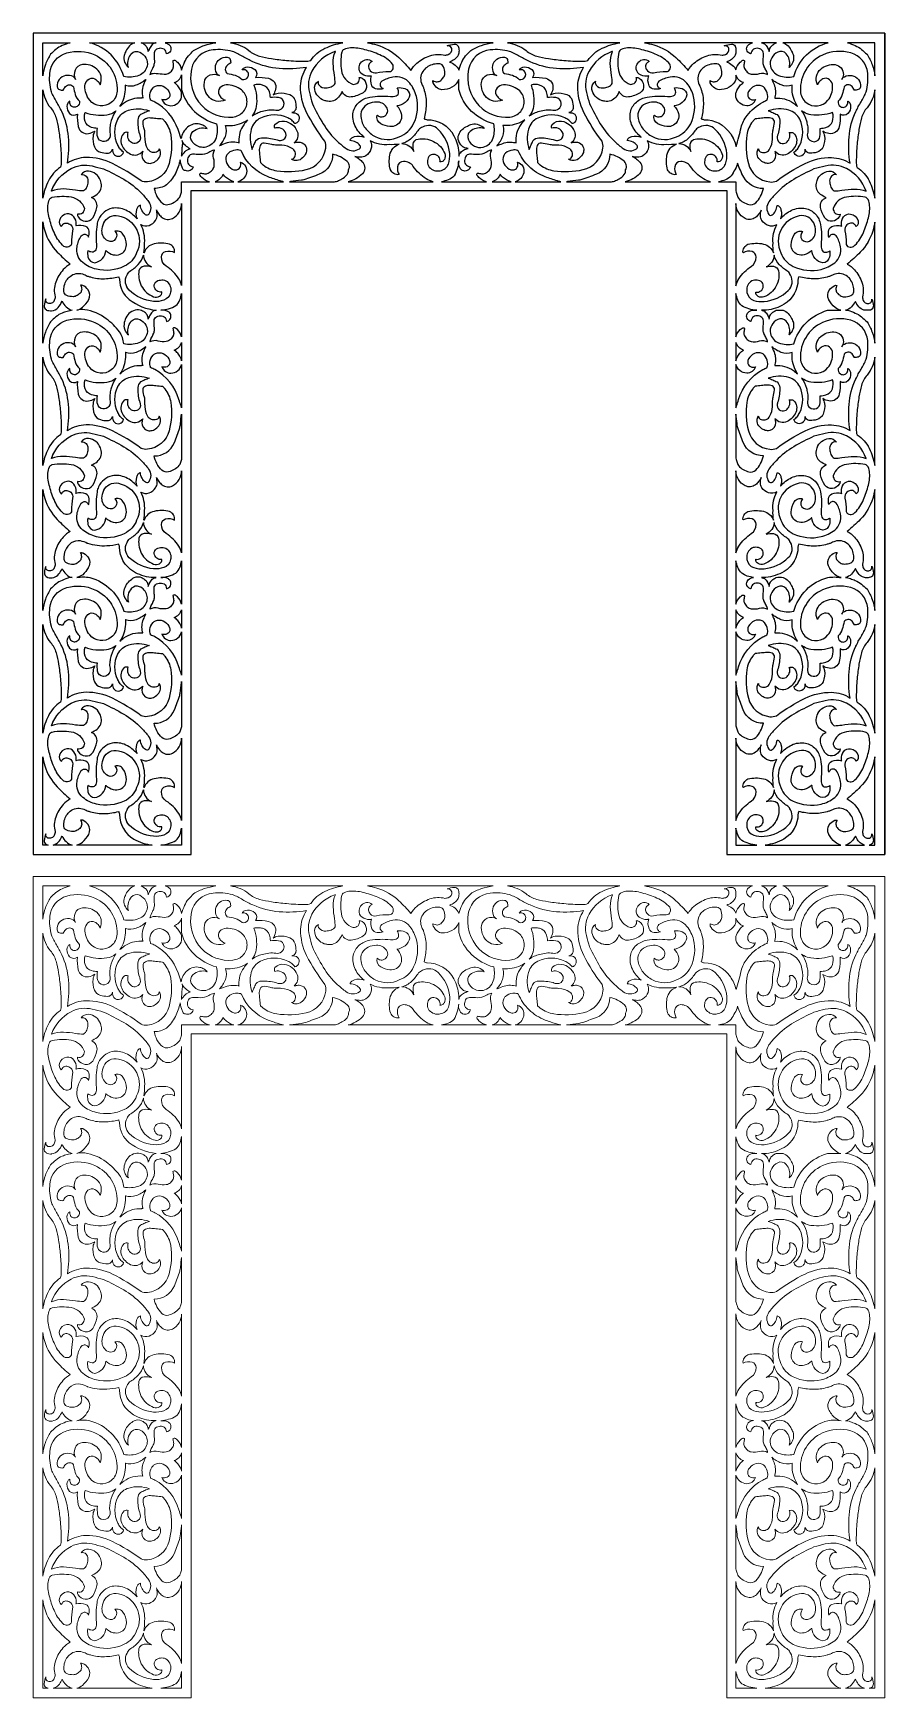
# Model space of a CAD drawing. Header units: centimetres. Extents: x -7.7 to 6.4, y -14.1 to 13.3.
import ezdxf

# ---------------------------------------------------------------- set-up
doc = ezdxf.new("R2010")
doc.units = ezdxf.units.CM
doc.header["$MEASUREMENT"] = 0

msp = doc.modelspace()

# ---------------------------------------------------------------- linework, layer by layer
at = {"color": 177}
for points, knots in [([(6.37098, 13.32706), (6.37098, 13.32706), (6.37098, -0.20922), (6.37098, -0.20922), (6.37098, -0.20922), (6.37098, -0.20922), (3.76694, -0.20922), (3.76694, -0.20922), (3.76694, -0.20922), (3.76694, -0.20922), (3.76694, 10.73597), (3.76694, 10.73597), (3.76694, 10.73597), (3.76694, 10.73597), (-5.06805, 10.73597), (-5.06805, 10.73597), (-5.06805, 10.73597), (-5.06805, 10.73597), (-5.06805, -0.20922), (-5.06805, -0.20922), (-5.06805, -0.20922), (-5.06805, -0.20922), (-7.67118, -0.20922), (-7.67118, -0.20922), (-7.67118, -0.20922), (-7.67118, -0.20922), (-7.67118, 13.32706), (-7.67118, 13.32706), (-7.67118, 13.32706), (-7.67118, 13.32706), (6.37098, 13.32706), (6.37098, 13.32706)], [0, 0, 0, 0, 0.11111111, 0.11111111, 0.11111111, 0.11111111, 0.22222222, 0.22222222, 0.22222222, 0.22222222, 0.33333333, 0.33333333, 0.33333333, 0.33333333, 0.44444444, 0.44444444, 0.44444444, 0.44444444, 0.55555556, 0.55555556, 0.55555556, 0.55555556, 0.66666667, 0.66666667, 0.66666667, 0.66666667, 0.77777778, 0.77777778, 0.77777778, 0.77777778, 1, 1, 1, 1]), ([(-7.06274, 13.17092), (-7.06274, 13.17092), (-7.51498, 13.17092), (-7.51498, 13.17092), (-7.51498, 13.17092), (-7.51498, 13.17092), (-7.51498, 12.62577), (-7.51498, 12.62577), (-7.51498, 12.62577), (-7.50631, 12.68873), (-7.49138, 12.7507), (-7.47042, 12.81072), (-7.47042, 12.81072), (-7.44944, 12.8708), (-7.42112, 12.92809), (-7.38613, 12.98125), (-7.38613, 12.98125), (-7.35674, 13.00861), (-7.32686, 13.03545), (-7.29651, 13.06173), (-7.29651, 13.06173), (-7.26593, 13.08823), (-7.23087, 13.1091), (-7.19302, 13.12339), (-7.19302, 13.12339), (-7.15132, 13.14363), (-7.10767, 13.15956), (-7.06274, 13.17092)], [0, 0, 0, 0, 0.125, 0.125, 0.125, 0.125, 0.25, 0.25, 0.25, 0.25, 0.375, 0.375, 0.375, 0.375, 0.5, 0.5, 0.5, 0.5, 0.625, 0.625, 0.625, 0.625, 0.75, 0.75, 0.75, 0.75, 1, 1, 1, 1]), ([(-6.18011, 12.61517), (-6.09632, 12.59732), (-6.00923, 12.60344), (-5.92875, 12.63285), (-5.92875, 12.63285), (-5.86093, 12.65764), (-5.81028, 12.71497), (-5.7941, 12.78534), (-5.7941, 12.78534), (-5.78373, 12.83184), (-5.79074, 12.8805), (-5.81385, 12.92217), (-5.81385, 12.92217), (-5.83673, 12.96341), (-5.87159, 12.99669), (-5.91386, 13.01761), (-5.91386, 13.01761), (-5.96182, 13.04134), (-6.01974, 13.02926), (-6.05414, 12.98827), (-6.05414, 12.98827), (-6.09976, 12.93395), (-6.11973, 12.86265), (-6.10893, 12.79254), (-6.10893, 12.79254), (-6.10751, 12.78327), (-6.10528, 12.77416), (-6.10226, 12.76528), (-6.10226, 12.76528), (-6.12948, 12.78921), (-6.15071, 12.81922), (-6.16423, 12.85285), (-6.16423, 12.85285), (-6.17789, 12.88685), (-6.18048, 12.92431), (-6.17164, 12.95986), (-6.17164, 12.95986), (-6.16524, 12.98562), (-6.15545, 13.01042), (-6.14257, 13.03362), (-6.14257, 13.03362), (-6.12878, 13.06486), (-6.10942, 13.09334), (-6.08545, 13.11765), (-6.08545, 13.11765), (-6.06133, 13.14212), (-6.03163, 13.1604), (-5.99892, 13.17092), (-5.99892, 13.17092), (-5.99892, 13.17092), (-6.74542, 13.17092), (-6.74542, 13.17092), (-6.74542, 13.17092), (-6.60991, 13.13798), (-6.48603, 13.0683), (-6.38748, 12.96963), (-6.38748, 12.96963), (-6.28916, 12.87121), (-6.21774, 12.74911), (-6.18011, 12.61517)], [0, 0, 0, 0, 0.0625, 0.0625, 0.0625, 0.0625, 0.125, 0.125, 0.125, 0.125, 0.1875, 0.1875, 0.1875, 0.1875, 0.25, 0.25, 0.25, 0.25, 0.3125, 0.3125, 0.3125, 0.3125, 0.375, 0.375, 0.375, 0.375, 0.4375, 0.4375, 0.4375, 0.4375, 0.5, 0.5, 0.5, 0.5, 0.5625, 0.5625, 0.5625, 0.5625, 0.625, 0.625, 0.625, 0.625, 0.6875, 0.6875, 0.6875, 0.6875, 0.75, 0.75, 0.75, 0.75, 0.8125, 0.8125, 0.8125, 0.8125, 0.875, 0.875, 0.875, 0.875, 1, 1, 1, 1]), ([(-5.89306, 13.17092), (-5.87151, 13.16321), (-5.8516, 13.1515), (-5.83439, 13.13642), (-5.83439, 13.13642), (-5.81814, 13.12518), (-5.80441, 13.11065), (-5.7941, 13.09379), (-5.7941, 13.09379), (-5.78792, 13.08326), (-5.78317, 13.07195), (-5.78, 13.06016), (-5.78, 13.06016), (-5.77684, 13.0484), (-5.77477, 13.03637), (-5.77383, 13.02423), (-5.77383, 13.02423), (-5.767, 13.04915), (-5.75702, 13.0731), (-5.74411, 13.09549), (-5.74411, 13.09549), (-5.73113, 13.11801), (-5.71378, 13.13772), (-5.69307, 13.15343), (-5.69307, 13.15343), (-5.67769, 13.16074), (-5.66166, 13.16661), (-5.64519, 13.17092), (-5.64519, 13.17092), (-5.64519, 13.17092), (-5.89306, 13.17092), (-5.89306, 13.17092)], [0, 0, 0, 0, 0.11111111, 0.11111111, 0.11111111, 0.11111111, 0.22222222, 0.22222222, 0.22222222, 0.22222222, 0.33333333, 0.33333333, 0.33333333, 0.33333333, 0.44444444, 0.44444444, 0.44444444, 0.44444444, 0.55555556, 0.55555556, 0.55555556, 0.55555556, 0.66666667, 0.66666667, 0.66666667, 0.66666667, 0.77777778, 0.77777778, 0.77777778, 0.77777778, 1, 1, 1, 1]), ([(-5.49611, 13.17092), (-5.49611, 13.17092), (-5.22434, 13.17092), (-5.22434, 13.17092), (-5.22434, 13.17092), (-5.22434, 13.17092), (-4.65907, 13.17092), (-4.65907, 13.17092), (-4.65907, 13.17092), (-4.72413, 13.16229), (-4.78818, 13.14743), (-4.8504, 13.12655), (-4.8504, 13.12655), (-4.9127, 13.10564), (-4.97222, 13.07728), (-5.0277, 13.04206), (-5.0277, 13.04206), (-5.05596, 13.01278), (-5.08372, 12.98303), (-5.11097, 12.95281), (-5.11097, 12.95281), (-5.13843, 12.92233), (-5.16014, 12.88715), (-5.17505, 12.84893), (-5.17505, 12.84893), (-5.19602, 12.80735), (-5.21254, 12.7637), (-5.22434, 12.71866), (-5.22434, 12.71866), (-5.22434, 12.71866), (-5.22434, 12.72915), (-5.22434, 12.72915), (-5.22434, 12.72915), (-5.23532, 12.77538), (-5.2592, 12.81752), (-5.29321, 12.85067), (-5.29321, 12.85067), (-5.30335, 12.86038), (-5.31428, 12.86919), (-5.32591, 12.87705), (-5.32591, 12.87705), (-5.33924, 12.88605), (-5.35721, 12.8835), (-5.36749, 12.87112), (-5.36749, 12.87112), (-5.36653, 12.86609), (-5.36528, 12.86111), (-5.36373, 12.85623), (-5.36373, 12.85623), (-5.3471, 12.80361), (-5.35856, 12.74609), (-5.39405, 12.70382), (-5.39405, 12.70382), (-5.42342, 12.66883), (-5.46791, 12.65016), (-5.51346, 12.65367), (-5.51346, 12.65367), (-5.55652, 12.65698), (-5.59949, 12.66123), (-5.64236, 12.66642), (-5.64236, 12.66642), (-5.66029, 12.66862), (-5.67845, 12.66819), (-5.69626, 12.66514), (-5.69626, 12.66514), (-5.7141, 12.66208), (-5.73128, 12.65601), (-5.74708, 12.64715), (-5.74708, 12.64715), (-5.74594, 12.64986), (-5.74491, 12.6526), (-5.74399, 12.65539), (-5.74399, 12.65539), (-5.73329, 12.68767), (-5.72004, 12.71904), (-5.70435, 12.74921), (-5.70435, 12.74921), (-5.69422, 12.76869), (-5.68614, 12.78918), (-5.68027, 12.81034), (-5.68027, 12.81034), (-5.67436, 12.83158), (-5.672, 12.85365), (-5.67327, 12.87566), (-5.67327, 12.87566), (-5.67519, 12.90879), (-5.67718, 12.94192), (-5.67924, 12.97504), (-5.67924, 12.97504), (-5.68056, 12.99602), (-5.67579, 13.01694), (-5.66552, 13.03528), (-5.66552, 13.03528), (-5.65876, 13.04733), (-5.64863, 13.05716), (-5.63638, 13.06356), (-5.63638, 13.06356), (-5.61124, 13.07668), (-5.58271, 13.08194), (-5.55454, 13.07865), (-5.55454, 13.07865), (-5.52521, 13.07523), (-5.4996, 13.05718), (-5.48651, 13.03071), (-5.48651, 13.03071), (-5.47953, 13.01661), (-5.47441, 13.00165), (-5.47126, 12.98622), (-5.47126, 12.98622), (-5.44435, 12.9915), (-5.42161, 13.00934), (-5.41008, 13.03422), (-5.41008, 13.03422), (-5.39873, 13.05871), (-5.39779, 13.08673), (-5.40749, 13.11193), (-5.40749, 13.11193), (-5.41798, 13.12678), (-5.43133, 13.13938), (-5.44678, 13.14897), (-5.44678, 13.14897), (-5.46214, 13.15851), (-5.47874, 13.1659), (-5.49611, 13.17092)], [0, 0, 0, 0, 0.03125, 0.03125, 0.03125, 0.03125, 0.0625, 0.0625, 0.0625, 0.0625, 0.09375, 0.09375, 0.09375, 0.09375, 0.125, 0.125, 0.125, 0.125, 0.15625, 0.15625, 0.15625, 0.15625, 0.1875, 0.1875, 0.1875, 0.1875, 0.21875, 0.21875, 0.21875, 0.21875, 0.25, 0.25, 0.25, 0.25, 0.28125, 0.28125, 0.28125, 0.28125, 0.3125, 0.3125, 0.3125, 0.3125, 0.34375, 0.34375, 0.34375, 0.34375, 0.375, 0.375, 0.375, 0.375, 0.40625, 0.40625, 0.40625, 0.40625, 0.4375, 0.4375, 0.4375, 0.4375, 0.46875, 0.46875, 0.46875, 0.46875, 0.5, 0.5, 0.5, 0.5, 0.53125, 0.53125, 0.53125, 0.53125, 0.5625, 0.5625, 0.5625, 0.5625, 0.59375, 0.59375, 0.59375, 0.59375, 0.625, 0.625, 0.625, 0.625, 0.65625, 0.65625, 0.65625, 0.65625, 0.6875, 0.6875, 0.6875, 0.6875, 0.71875, 0.71875, 0.71875, 0.71875, 0.75, 0.75, 0.75, 0.75, 0.78125, 0.78125, 0.78125, 0.78125, 0.8125, 0.8125, 0.8125, 0.8125, 0.84375, 0.84375, 0.84375, 0.84375, 0.875, 0.875, 0.875, 0.875, 0.90625, 0.90625, 0.90625, 0.90625, 0.9375, 0.9375, 0.9375, 0.9375, 1, 1, 1, 1]), ([(-4.41976, 13.17092), (-4.41976, 13.17092), (-2.56717, 13.17092), (-2.56717, 13.17092), (-2.56717, 13.17092), (-2.66905, 13.15413), (-2.7681, 13.12335), (-2.86155, 13.07944), (-2.86155, 13.07944), (-2.95625, 13.03496), (-3.03726, 12.96595), (-3.0962, 12.87951), (-3.0962, 12.87951), (-3.11056, 12.87225), (-3.12625, 12.86796), (-3.14231, 12.86694), (-3.14231, 12.86694), (-3.15821, 12.86592), (-3.17414, 12.86536), (-3.19007, 12.86525), (-3.19007, 12.86525), (-3.2914, 12.86559), (-3.39266, 12.87035), (-3.49356, 12.87951), (-3.49356, 12.87951), (-3.57727, 12.88713), (-3.66073, 12.89713), (-3.74386, 12.90948), (-3.74386, 12.90948), (-3.80962, 12.91949), (-3.87477, 12.93308), (-3.93904, 12.9502), (-3.93904, 12.9502), (-4.00408, 12.96752), (-4.06438, 12.99932), (-4.11541, 13.04319), (-4.11541, 13.04319), (-4.15875, 13.0784), (-4.20712, 13.10687), (-4.25894, 13.12767), (-4.25894, 13.12767), (-4.31065, 13.14844), (-4.36463, 13.16295), (-4.41976, 13.17092)], [0, 0, 0, 0, 0.08333333, 0.08333333, 0.08333333, 0.08333333, 0.16666667, 0.16666667, 0.16666667, 0.16666667, 0.25, 0.25, 0.25, 0.25, 0.33333333, 0.33333333, 0.33333333, 0.33333333, 0.41666667, 0.41666667, 0.41666667, 0.41666667, 0.5, 0.5, 0.5, 0.5, 0.58333333, 0.58333333, 0.58333333, 0.58333333, 0.66666667, 0.66666667, 0.66666667, 0.66666667, 0.75, 0.75, 0.75, 0.75, 0.83333333, 0.83333333, 0.83333333, 0.83333333, 1, 1, 1, 1]), ([(-0.65373, 13.07996), (-0.65654, 13.09266), (-0.6606, 13.10506), (-0.66584, 13.11699), (-0.66584, 13.11699), (-0.68027, 13.13699), (-0.70384, 13.14831), (-0.72848, 13.14705), (-0.72848, 13.14705), (-0.76873, 13.145), (-0.80835, 13.13626), (-0.84573, 13.12119), (-0.84573, 13.12119), (-0.84005, 13.12117), (-0.83437, 13.12113), (-0.82868, 13.12108), (-0.82868, 13.12108), (-0.80098, 13.12084), (-0.77708, 13.10149), (-0.77103, 13.07445), (-0.77103, 13.07445), (-0.76163, 13.03246), (-0.786, 12.99022), (-0.82705, 12.97726), (-0.82705, 12.97726), (-0.84495, 12.97162), (-0.86339, 12.96782), (-0.88207, 12.96591), (-0.88207, 12.96591), (-0.96393, 12.98789), (-1.05048, 12.9848), (-1.13055, 12.95697), (-1.13055, 12.95697), (-1.20951, 12.92954), (-1.28269, 12.88774), (-1.34644, 12.83365), (-1.34644, 12.83365), (-1.38532, 12.80066), (-1.41778, 12.7608), (-1.44218, 12.71603), (-1.44218, 12.71603), (-1.50509, 12.79067), (-1.57231, 12.86155), (-1.64352, 12.9283), (-1.64352, 12.9283), (-1.74685, 13.02514), (-1.87142, 13.09636), (-2.00731, 13.13624), (-2.00731, 13.13624), (-2.0578, 13.15098), (-2.10915, 13.16256), (-2.16107, 13.17092), (-2.16107, 13.17092), (-2.16107, 13.17092), (-0.65373, 13.17092), (-0.65373, 13.17092), (-0.65373, 13.17092), (-0.65373, 13.17092), (-0.08847, 13.17092), (-0.08847, 13.17092), (-0.08847, 13.17092), (-0.15352, 13.16228), (-0.21758, 13.14742), (-0.27979, 13.12655), (-0.27979, 13.12655), (-0.34209, 13.10564), (-0.40162, 13.07728), (-0.4571, 13.04206), (-0.4571, 13.04206), (-0.48536, 13.01278), (-0.51311, 12.98303), (-0.54035, 12.9528), (-0.54035, 12.9528), (-0.56782, 12.92233), (-0.58953, 12.88714), (-0.60444, 12.84893), (-0.60444, 12.84893), (-0.6254, 12.80735), (-0.64192, 12.7637), (-0.65373, 12.71866), (-0.65373, 12.71866), (-0.65373, 12.71866), (-0.65373, 12.72214), (-0.65373, 12.72214), (-0.65373, 12.72214), (-0.66699, 12.75437), (-0.68837, 12.78259), (-0.71582, 12.80407), (-0.71582, 12.80407), (-0.743, 12.82535), (-0.77354, 12.84191), (-0.8062, 12.85308), (-0.8062, 12.85308), (-0.7782, 12.86509), (-0.75138, 12.87967), (-0.72607, 12.89663), (-0.72607, 12.89663), (-0.70038, 12.91384), (-0.67963, 12.93744), (-0.66584, 12.96511), (-0.66584, 12.96511), (-0.66055, 12.97583), (-0.65648, 12.98711), (-0.65373, 12.99874), (-0.65373, 12.99874), (-0.64861, 13.02558), (-0.64861, 13.05312), (-0.65373, 13.07996)], [0, 0, 0, 0, 0.03571429, 0.03571429, 0.03571429, 0.03571429, 0.07142857, 0.07142857, 0.07142857, 0.07142857, 0.10714286, 0.10714286, 0.10714286, 0.10714286, 0.14285714, 0.14285714, 0.14285714, 0.14285714, 0.17857143, 0.17857143, 0.17857143, 0.17857143, 0.21428571, 0.21428571, 0.21428571, 0.21428571, 0.25, 0.25, 0.25, 0.25, 0.28571429, 0.28571429, 0.28571429, 0.28571429, 0.32142857, 0.32142857, 0.32142857, 0.32142857, 0.35714286, 0.35714286, 0.35714286, 0.35714286, 0.39285714, 0.39285714, 0.39285714, 0.39285714, 0.42857143, 0.42857143, 0.42857143, 0.42857143, 0.46428571, 0.46428571, 0.46428571, 0.46428571, 0.5, 0.5, 0.5, 0.5, 0.53571429, 0.53571429, 0.53571429, 0.53571429, 0.57142857, 0.57142857, 0.57142857, 0.57142857, 0.60714286, 0.60714286, 0.60714286, 0.60714286, 0.64285714, 0.64285714, 0.64285714, 0.64285714, 0.67857143, 0.67857143, 0.67857143, 0.67857143, 0.71428571, 0.71428571, 0.71428571, 0.71428571, 0.75, 0.75, 0.75, 0.75, 0.78571429, 0.78571429, 0.78571429, 0.78571429, 0.82142857, 0.82142857, 0.82142857, 0.82142857, 0.85714286, 0.85714286, 0.85714286, 0.85714286, 0.89285714, 0.89285714, 0.89285714, 0.89285714, 0.92857143, 0.92857143, 0.92857143, 0.92857143, 1, 1, 1, 1]), ([(0.15084, 13.17092), (0.15084, 13.17092), (2.00344, 13.17092), (2.00344, 13.17092), (2.00344, 13.17092), (1.90156, 13.15413), (1.80251, 13.12335), (1.70905, 13.07944), (1.70905, 13.07944), (1.61436, 13.03496), (1.53335, 12.96595), (1.47441, 12.87951), (1.47441, 12.87951), (1.46006, 12.87224), (1.44436, 12.86796), (1.4283, 12.86694), (1.4283, 12.86694), (1.4124, 12.86592), (1.39647, 12.86536), (1.38053, 12.86525), (1.38053, 12.86525), (1.27922, 12.86559), (1.17794, 12.87035), (1.07704, 12.87951), (1.07704, 12.87951), (0.99335, 12.88713), (0.90987, 12.89713), (0.82674, 12.90948), (0.82674, 12.90948), (0.761, 12.91949), (0.69583, 12.93308), (0.63156, 12.9502), (0.63156, 12.9502), (0.56654, 12.96752), (0.50623, 12.99932), (0.4552, 13.04319), (0.4552, 13.04319), (0.41186, 13.0784), (0.36349, 13.10688), (0.31167, 13.12767), (0.31167, 13.12767), (0.25997, 13.14844), (0.20599, 13.16295), (0.15084, 13.17092)], [0, 0, 0, 0, 0.08333333, 0.08333333, 0.08333333, 0.08333333, 0.16666667, 0.16666667, 0.16666667, 0.16666667, 0.25, 0.25, 0.25, 0.25, 0.33333333, 0.33333333, 0.33333333, 0.33333333, 0.41666667, 0.41666667, 0.41666667, 0.41666667, 0.5, 0.5, 0.5, 0.5, 0.58333333, 0.58333333, 0.58333333, 0.58333333, 0.66666667, 0.66666667, 0.66666667, 0.66666667, 0.75, 0.75, 0.75, 0.75, 0.83333333, 0.83333333, 0.83333333, 0.83333333, 1, 1, 1, 1]), ([(3.91689, 12.72893), (3.91689, 12.72893), (3.91689, 12.72211), (3.91689, 12.72211), (3.91689, 12.72211), (3.90363, 12.75435), (3.88225, 12.78258), (3.8548, 12.80406), (3.8548, 12.80406), (3.82762, 12.82535), (3.79708, 12.8419), (3.76442, 12.85308), (3.76442, 12.85308), (3.79241, 12.86509), (3.81923, 12.87967), (3.84454, 12.89663), (3.84454, 12.89663), (3.87022, 12.91385), (3.89098, 12.93744), (3.90477, 12.96511), (3.90477, 12.96511), (3.91007, 12.97584), (3.91413, 12.98714), (3.91689, 12.99879), (3.91689, 12.99879), (3.91689, 12.99879), (3.91689, 13.07992), (3.91689, 13.07992), (3.91689, 13.07992), (3.91408, 13.09264), (3.91002, 13.10506), (3.90477, 13.11699), (3.90477, 13.11699), (3.89034, 13.13698), (3.86679, 13.1483), (3.84217, 13.14704), (3.84217, 13.14704), (3.80191, 13.145), (3.76227, 13.13627), (3.72487, 13.12119), (3.72487, 13.12119), (3.73053, 13.12117), (3.73619, 13.12114), (3.74184, 13.12109), (3.74184, 13.12109), (3.76958, 13.12088), (3.79352, 13.10152), (3.79958, 13.07445), (3.79958, 13.07445), (3.80898, 13.03246), (3.7846, 12.99023), (3.74357, 12.97727), (3.74357, 12.97727), (3.72566, 12.97162), (3.70722, 12.96781), (3.68854, 12.96591), (3.68854, 12.96591), (3.60667, 12.98789), (3.52014, 12.9848), (3.44007, 12.95697), (3.44007, 12.95697), (3.3611, 12.92953), (3.28791, 12.88773), (3.22417, 12.83365), (3.22417, 12.83365), (3.18528, 12.80066), (3.15284, 12.7608), (3.12842, 12.71603), (3.12842, 12.71603), (3.06552, 12.79067), (2.9983, 12.86155), (2.92709, 12.9283), (2.92709, 12.9283), (2.82376, 13.02514), (2.69919, 13.09636), (2.5633, 13.13624), (2.5633, 13.13624), (2.5128, 13.15098), (2.46146, 13.16256), (2.40954, 13.17092), (2.40954, 13.17092), (2.40954, 13.17092), (3.91689, 13.17092), (3.91689, 13.17092), (3.91689, 13.17092), (3.91689, 13.17092), (4.18867, 13.17092), (4.18867, 13.17092), (4.18867, 13.17092), (4.17129, 13.16589), (4.15469, 13.1585), (4.13933, 13.14896), (4.13933, 13.14896), (4.12388, 13.13936), (4.11052, 13.12676), (4.10004, 13.11189), (4.10004, 13.11189), (4.09034, 13.08669), (4.09127, 13.05866), (4.10262, 13.03414), (4.10262, 13.03414), (4.11415, 13.00926), (4.13689, 12.99141), (4.16381, 12.98613), (4.16381, 12.98613), (4.16696, 13.00156), (4.17208, 13.01652), (4.17906, 13.03064), (4.17906, 13.03064), (4.19214, 13.05712), (4.21775, 13.07517), (4.24709, 13.07861), (4.24709, 13.07861), (4.27526, 13.0819), (4.30379, 13.07664), (4.32893, 13.0635), (4.32893, 13.0635), (4.35461, 13.0501), (4.37083, 13.02362), (4.37114, 12.99466), (4.37114, 12.99466), (4.37141, 12.96773), (4.3705, 12.9408), (4.36843, 12.91396), (4.36843, 12.91396), (4.36682, 12.8934), (4.36586, 12.8728), (4.36551, 12.85219), (4.36551, 12.85219), (4.36517, 12.83135), (4.36911, 12.81069), (4.3771, 12.79145), (4.3771, 12.79145), (4.38628, 12.76936), (4.39685, 12.74788), (4.40878, 12.72715), (4.40878, 12.72715), (4.42076, 12.70634), (4.42965, 12.68389), (4.43517, 12.66051), (4.43517, 12.66051), (4.43628, 12.65586), (4.43777, 12.6513), (4.43964, 12.64689), (4.43964, 12.64689), (4.39869, 12.66984), (4.35032, 12.67553), (4.30518, 12.66268), (4.30518, 12.66268), (4.26123, 12.65018), (4.21502, 12.64772), (4.16999, 12.65547), (4.16999, 12.65547), (4.14513, 12.65975), (4.12195, 12.67094), (4.10312, 12.68774), (4.10312, 12.68774), (4.08447, 12.70438), (4.06933, 12.72459), (4.05859, 12.74717), (4.05859, 12.74717), (4.04942, 12.76646), (4.04623, 12.78807), (4.04944, 12.80919), (4.04944, 12.80919), (4.05258, 12.82985), (4.05612, 12.85045), (4.06004, 12.87098), (4.06004, 12.87098), (4.04975, 12.88335), (4.03179, 12.88592), (4.01846, 12.8769), (4.01846, 12.8769), (4.00684, 12.86904), (3.9959, 12.86022), (3.98576, 12.85052), (3.98576, 12.85052), (3.95175, 12.81732), (3.92787, 12.77518), (3.91689, 12.72894), (3.91689, 12.72894), (3.91689, 12.72894), (3.91689, 12.72893), (3.91689, 12.72893)], [0, 0, 0, 0, 0.0212766, 0.0212766, 0.0212766, 0.0212766, 0.04255319, 0.04255319, 0.04255319, 0.04255319, 0.06382979, 0.06382979, 0.06382979, 0.06382979, 0.08510638, 0.08510638, 0.08510638, 0.08510638, 0.10638298, 0.10638298, 0.10638298, 0.10638298, 0.12765957, 0.12765957, 0.12765957, 0.12765957, 0.14893617, 0.14893617, 0.14893617, 0.14893617, 0.17021277, 0.17021277, 0.17021277, 0.17021277, 0.19148936, 0.19148936, 0.19148936, 0.19148936, 0.21276596, 0.21276596, 0.21276596, 0.21276596, 0.23404255, 0.23404255, 0.23404255, 0.23404255, 0.25531915, 0.25531915, 0.25531915, 0.25531915, 0.27659574, 0.27659574, 0.27659574, 0.27659574, 0.29787234, 0.29787234, 0.29787234, 0.29787234, 0.31914894, 0.31914894, 0.31914894, 0.31914894, 0.34042553, 0.34042553, 0.34042553, 0.34042553, 0.36170213, 0.36170213, 0.36170213, 0.36170213, 0.38297872, 0.38297872, 0.38297872, 0.38297872, 0.40425532, 0.40425532, 0.40425532, 0.40425532, 0.42553191, 0.42553191, 0.42553191, 0.42553191, 0.44680851, 0.44680851, 0.44680851, 0.44680851, 0.46808511, 0.46808511, 0.46808511, 0.46808511, 0.4893617, 0.4893617, 0.4893617, 0.4893617, 0.5106383, 0.5106383, 0.5106383, 0.5106383, 0.53191489, 0.53191489, 0.53191489, 0.53191489, 0.55319149, 0.55319149, 0.55319149, 0.55319149, 0.57446809, 0.57446809, 0.57446809, 0.57446809, 0.59574468, 0.59574468, 0.59574468, 0.59574468, 0.61702128, 0.61702128, 0.61702128, 0.61702128, 0.63829787, 0.63829787, 0.63829787, 0.63829787, 0.65957447, 0.65957447, 0.65957447, 0.65957447, 0.68085106, 0.68085106, 0.68085106, 0.68085106, 0.70212766, 0.70212766, 0.70212766, 0.70212766, 0.72340426, 0.72340426, 0.72340426, 0.72340426, 0.74468085, 0.74468085, 0.74468085, 0.74468085, 0.76595745, 0.76595745, 0.76595745, 0.76595745, 0.78723404, 0.78723404, 0.78723404, 0.78723404, 0.80851064, 0.80851064, 0.80851064, 0.80851064, 0.82978723, 0.82978723, 0.82978723, 0.82978723, 0.85106383, 0.85106383, 0.85106383, 0.85106383, 0.87234043, 0.87234043, 0.87234043, 0.87234043, 0.89361702, 0.89361702, 0.89361702, 0.89361702, 0.91489362, 0.91489362, 0.91489362, 0.91489362, 0.93617021, 0.93617021, 0.93617021, 0.93617021, 0.95744681, 0.95744681, 0.95744681, 0.95744681, 1, 1, 1, 1]), ([(4.33774, 13.17092), (4.33774, 13.17092), (4.58561, 13.17092), (4.58561, 13.17092), (4.58561, 13.17092), (4.56405, 13.16321), (4.54415, 13.15149), (4.52695, 13.13638), (4.52695, 13.13638), (4.51068, 13.12514), (4.49695, 13.11062), (4.48664, 13.09374), (4.48664, 13.09374), (4.48046, 13.08321), (4.47572, 13.0719), (4.47255, 13.06011), (4.47255, 13.06011), (4.46938, 13.04834), (4.46731, 13.0363), (4.46638, 13.02415), (4.46638, 13.02415), (4.45955, 13.04909), (4.44957, 13.07305), (4.43667, 13.09545), (4.43667, 13.09545), (4.42369, 13.11799), (4.40634, 13.1377), (4.38562, 13.15342), (4.38562, 13.15342), (4.37024, 13.16073), (4.35421, 13.16659), (4.33774, 13.17092)], [0, 0, 0, 0, 0.11111111, 0.11111111, 0.11111111, 0.11111111, 0.22222222, 0.22222222, 0.22222222, 0.22222222, 0.33333333, 0.33333333, 0.33333333, 0.33333333, 0.44444444, 0.44444444, 0.44444444, 0.44444444, 0.55555556, 0.55555556, 0.55555556, 0.55555556, 0.66666667, 0.66666667, 0.66666667, 0.66666667, 0.77777778, 0.77777778, 0.77777778, 0.77777778, 1, 1, 1, 1]), ([(4.87267, 12.61489), (4.78888, 12.59705), (4.70173, 12.60321), (4.62128, 12.63262), (4.62128, 12.63262), (4.5535, 12.65739), (4.50283, 12.71484), (4.48664, 12.78516), (4.48664, 12.78516), (4.47626, 12.83165), (4.4833, 12.88037), (4.50638, 12.92203), (4.50638, 12.92203), (4.52924, 12.96329), (4.56415, 12.9966), (4.60641, 13.01754), (4.60641, 13.01754), (4.65433, 13.0413), (4.71234, 13.02912), (4.74673, 12.98816), (4.74673, 12.98816), (4.79232, 12.93383), (4.81227, 12.86244), (4.80148, 12.79235), (4.80148, 12.79235), (4.80006, 12.78308), (4.79783, 12.77396), (4.79482, 12.76508), (4.79482, 12.76508), (4.82204, 12.78904), (4.84326, 12.81905), (4.85678, 12.8527), (4.85678, 12.8527), (4.87044, 12.88673), (4.87303, 12.92417), (4.86418, 12.95976), (4.86418, 12.95976), (4.85778, 12.98553), (4.84801, 13.01033), (4.83512, 13.03355), (4.83512, 13.03355), (4.82133, 13.0648), (4.80198, 13.09328), (4.778, 13.11762), (4.778, 13.11762), (4.75388, 13.14211), (4.72419, 13.16039), (4.69147, 13.17092), (4.69147, 13.17092), (4.69147, 13.17092), (5.43798, 13.17092), (5.43798, 13.17092), (5.43798, 13.17092), (5.30239, 13.13793), (5.17857, 13.06827), (5.07999, 12.96949), (5.07999, 12.96949), (4.98166, 12.87096), (4.91029, 12.74891), (4.87267, 12.61489)], [0, 0, 0, 0, 0.0625, 0.0625, 0.0625, 0.0625, 0.125, 0.125, 0.125, 0.125, 0.1875, 0.1875, 0.1875, 0.1875, 0.25, 0.25, 0.25, 0.25, 0.3125, 0.3125, 0.3125, 0.3125, 0.375, 0.375, 0.375, 0.375, 0.4375, 0.4375, 0.4375, 0.4375, 0.5, 0.5, 0.5, 0.5, 0.5625, 0.5625, 0.5625, 0.5625, 0.625, 0.625, 0.625, 0.625, 0.6875, 0.6875, 0.6875, 0.6875, 0.75, 0.75, 0.75, 0.75, 0.8125, 0.8125, 0.8125, 0.8125, 0.875, 0.875, 0.875, 0.875, 1, 1, 1, 1]), ([(5.75529, 13.17092), (5.75529, 13.17092), (6.20754, 13.17092), (6.20754, 13.17092), (6.20754, 13.17092), (6.20754, 13.17092), (6.20754, 12.6255), (6.20754, 12.6255), (6.20754, 12.6255), (6.19886, 12.6885), (6.18394, 12.75048), (6.16298, 12.81053), (6.16298, 12.81053), (6.142, 12.87065), (6.11369, 12.92796), (6.07868, 12.98116), (6.07868, 12.98116), (6.0493, 13.00853), (6.01942, 13.03539), (5.98906, 13.06168), (5.98906, 13.06168), (5.95847, 13.08819), (5.92343, 13.10907), (5.88556, 13.12335), (5.88556, 13.12335), (5.84388, 13.14362), (5.80023, 13.15955), (5.75529, 13.17092)], [0, 0, 0, 0, 0.125, 0.125, 0.125, 0.125, 0.25, 0.25, 0.25, 0.25, 0.375, 0.375, 0.375, 0.375, 0.5, 0.5, 0.5, 0.5, 0.625, 0.625, 0.625, 0.625, 0.75, 0.75, 0.75, 0.75, 1, 1, 1, 1]), ([(6.37098, -0.20922), (6.37098, -0.20922), (6.37098, 13.32706), (6.37098, 13.32706), (6.37098, 13.32706), (6.37098, 13.32706), (6.37098, -0.20922), (6.37098, -0.20922)], [0, 0, 0, 0, 0.33333333, 0.33333333, 0.33333333, 0.33333333, 1, 1, 1, 1]), ([(6.37098, -0.20922), (6.37098, -0.20922), (6.37098, 13.32706), (6.37098, 13.32706), (6.37098, 13.32706), (6.37098, 13.32706), (6.37098, -0.20922), (6.37098, -0.20922)], [0, 0, 0, 0, 0.33333333, 0.33333333, 0.33333333, 0.33333333, 1, 1, 1, 1]), ([(-6.10474, 11.69057), (-6.11472, 11.66608), (-6.11681, 11.63911), (-6.11069, 11.61338), (-6.11069, 11.61338), (-6.10385, 11.58515), (-6.08944, 11.55934), (-6.06897, 11.53873), (-6.06897, 11.53873), (-6.04785, 11.51746), (-6.01827, 11.50688), (-5.98844, 11.50995), (-5.98844, 11.50995), (-5.95166, 11.51429), (-5.92071, 11.53945), (-5.90899, 11.57459), (-5.90899, 11.57459), (-5.90365, 11.5906), (-5.90252, 11.60769), (-5.90569, 11.62426), (-5.90569, 11.62426), (-5.90884, 11.64061), (-5.91405, 11.6565), (-5.92122, 11.67154), (-5.92122, 11.67154), (-5.94117, 11.74533), (-5.94993, 11.82173), (-5.9472, 11.89813), (-5.9472, 11.89813), (-5.94595, 11.93313), (-5.92982, 11.96596), (-5.90288, 11.98834), (-5.90288, 11.98834), (-5.87874, 11.99909), (-5.85471, 12.01005), (-5.83078, 12.02122), (-5.83078, 12.02122), (-5.8068, 12.03242), (-5.78195, 12.04164), (-5.75648, 12.04881), (-5.75648, 12.04881), (-5.75912, 12.04977), (-5.76177, 12.05072), (-5.76443, 12.05166), (-5.76443, 12.05166), (-5.87259, 12.08955), (-5.98988, 12.09246), (-6.09979, 12.05994), (-6.09979, 12.05994), (-6.17698, 12.0371), (-6.24102, 11.98301), (-6.27639, 11.91069), (-6.27639, 11.91069), (-6.34232, 11.77586), (-6.34247, 11.61829), (-6.27667, 11.48339), (-6.27667, 11.48339), (-6.26574, 11.461), (-6.25252, 11.4398), (-6.2372, 11.42014), (-6.2372, 11.42014), (-6.22182, 11.40039), (-6.20316, 11.38343), (-6.18205, 11.36997), (-6.18205, 11.36997), (-6.18784, 11.33751), (-6.21187, 11.31129), (-6.2437, 11.30266), (-6.2437, 11.30266), (-6.27497, 11.29418), (-6.30845, 11.30227), (-6.33243, 11.32407), (-6.33243, 11.32407), (-6.34531, 11.3358), (-6.35434, 11.35117), (-6.35832, 11.36813), (-6.35832, 11.36813), (-6.36223, 11.38477), (-6.36422, 11.40181), (-6.36424, 11.41891), (-6.36424, 11.41891), (-6.36805, 11.40133), (-6.37714, 11.38533), (-6.39027, 11.37303), (-6.39027, 11.37303), (-6.40568, 11.35895), (-6.42581, 11.35114), (-6.44669, 11.35112), (-6.44669, 11.35112), (-6.48572, 11.35109), (-6.52457, 11.3564), (-6.56216, 11.36689), (-6.56216, 11.36689), (-6.60675, 11.37934), (-6.64322, 11.41151), (-6.66118, 11.45417), (-6.66118, 11.45417), (-6.68533, 11.51156), (-6.69364, 11.5744), (-6.68527, 11.63609), (-6.68527, 11.63609), (-6.68338, 11.64997), (-6.67966, 11.66355), (-6.67419, 11.67645), (-6.67419, 11.67645), (-6.66875, 11.68929), (-6.66291, 11.70197), (-6.6567, 11.71446), (-6.6567, 11.71446), (-6.6879, 11.69447), (-6.72277, 11.68088), (-6.75928, 11.67449), (-6.75928, 11.67449), (-6.83754, 11.66076), (-6.91269, 11.71157), (-6.92932, 11.78927), (-6.92932, 11.78927), (-6.94383, 11.85725), (-6.94846, 11.92699), (-6.94306, 11.9963), (-6.94306, 11.9963), (-6.98201, 11.96667), (-7.03695, 11.9706), (-7.07137, 12.00538), (-7.07137, 12.00538), (-7.10294, 12.0373), (-7.11909, 12.08139), (-7.11563, 12.12616), (-7.11563, 12.12616), (-7.11437, 12.14256), (-7.11035, 12.15864), (-7.10375, 12.17372), (-7.10375, 12.17372), (-7.09696, 12.18925), (-7.08442, 12.20154), (-7.06876, 12.20804), (-7.06876, 12.20804), (-7.07256, 12.18687), (-7.06908, 12.16505), (-7.05889, 12.14611), (-7.05889, 12.14611), (-7.0485, 12.1268), (-7.03015, 12.11305), (-7.00869, 12.10853), (-7.00869, 12.10853), (-6.98772, 12.10412), (-6.96587, 12.10801), (-6.94772, 12.11941), (-6.94772, 12.11941), (-6.91787, 12.13817), (-6.90296, 12.17358), (-6.91048, 12.20804), (-6.91048, 12.20804), (-6.94201, 12.23851), (-6.96527, 12.27654), (-6.97806, 12.31849), (-6.97806, 12.31849), (-6.99065, 12.35982), (-7.00073, 12.40187), (-7.00825, 12.44441), (-7.00825, 12.44441), (-7.02356, 12.4647), (-7.04719, 12.47702), (-7.07259, 12.47799), (-7.07259, 12.47799), (-7.09799, 12.47895), (-7.12238, 12.46858), (-7.1392, 12.44952), (-7.1392, 12.44952), (-7.15458, 12.43214), (-7.16768, 12.41289), (-7.17819, 12.3922), (-7.17819, 12.3922), (-7.19893, 12.38934), (-7.22004, 12.39145), (-7.2398, 12.39834), (-7.2398, 12.39834), (-7.26094, 12.40571), (-7.27588, 12.4247), (-7.27811, 12.44698), (-7.27811, 12.44698), (-7.28236, 12.48957), (-7.2701, 12.5322), (-7.24389, 12.56605), (-7.24389, 12.56605), (-7.21775, 12.59979), (-7.18011, 12.62277), (-7.13816, 12.63063), (-7.13816, 12.63063), (-7.0954, 12.63859), (-7.05117, 12.63208), (-7.01251, 12.61215), (-7.01251, 12.61215), (-6.99428, 12.60274), (-6.98018, 12.58691), (-6.97295, 12.56771), (-6.97295, 12.56771), (-6.99998, 12.61379), (-7.00362, 12.66999), (-6.98278, 12.71919), (-6.98278, 12.71919), (-6.96163, 12.76915), (-6.91525, 12.80393), (-6.86138, 12.81032), (-6.86138, 12.81032), (-6.77511, 12.82053), (-6.68847, 12.79397), (-6.6227, 12.73722), (-6.6227, 12.73722), (-6.58745, 12.70679), (-6.56308, 12.66566), (-6.55332, 12.62012), (-6.55332, 12.62012), (-6.54372, 12.57182), (-6.54951, 12.52171), (-6.56984, 12.47686), (-6.56984, 12.47686), (-6.57653, 12.49829), (-6.58804, 12.51788), (-6.60352, 12.53415), (-6.60352, 12.53415), (-6.61889, 12.55029), (-6.63673, 12.56388), (-6.65639, 12.57441), (-6.65639, 12.57441), (-6.69319, 12.59409), (-6.73826, 12.58914), (-6.76986, 12.56189), (-6.76986, 12.56189), (-6.79994, 12.53595), (-6.81788, 12.49872), (-6.81939, 12.45903), (-6.81939, 12.45903), (-6.82265, 12.37373), (-6.79471, 12.29021), (-6.74077, 12.22405), (-6.74077, 12.22405), (-6.65225, 12.11559), (-6.49314, 12.09849), (-6.38384, 12.18596), (-6.38384, 12.18596), (-6.32618, 12.23249), (-6.29134, 12.30151), (-6.28819, 12.37553), (-6.28819, 12.37553), (-6.27741, 12.62991), (-6.42237, 12.86503), (-6.65463, 12.96932), (-6.65463, 12.96932), (-6.80034, 13.03478), (-6.96432, 13.04697), (-7.11808, 13.00371), (-7.11808, 13.00371), (-7.27107, 12.96063), (-7.38204, 12.82845), (-7.39773, 12.67028), (-7.39773, 12.67028), (-7.40803, 12.56692), (-7.39967, 12.46258), (-7.37305, 12.36217), (-7.37305, 12.36217), (-7.34869, 12.30595), (-7.3205, 12.25147), (-7.28869, 12.19912), (-7.28869, 12.19912), (-7.25689, 12.14679), (-7.22779, 12.09286), (-7.2015, 12.03755), (-7.2015, 12.03755), (-7.13974, 11.90556), (-7.10214, 11.76351), (-7.09051, 11.61825), (-7.09051, 11.61825), (-7.07892, 11.47362), (-7.08469, 11.32809), (-7.10771, 11.18483), (-7.10771, 11.18483), (-7.01627, 11.24457), (-6.90977, 11.27729), (-6.80057, 11.27924), (-6.80057, 11.27924), (-6.64948, 11.28194), (-6.49987, 11.24834), (-6.36442, 11.18133), (-6.36442, 11.18133), (-6.19907, 11.09951), (-6.04136, 11.00304), (-5.89321, 10.89311), (-5.89321, 10.89311), (-5.85926, 10.8793), (-5.82244, 10.87404), (-5.78597, 10.8778), (-5.78597, 10.8778), (-5.61533, 10.89544), (-5.4736, 11.01687), (-5.43028, 11.18286), (-5.43028, 11.18286), (-5.39038, 11.33555), (-5.38167, 11.49465), (-5.4047, 11.65076), (-5.4047, 11.65076), (-5.41676, 11.7325), (-5.45007, 11.80959), (-5.50134, 11.87438), (-5.50134, 11.87438), (-5.5134, 11.8896), (-5.52652, 11.90394), (-5.54063, 11.9173), (-5.54063, 11.9173), (-5.55851, 11.91942), (-5.57644, 11.92125), (-5.5944, 11.92277), (-5.5944, 11.92277), (-5.6123, 11.92429), (-5.63021, 11.92594), (-5.64809, 11.92772), (-5.64809, 11.92772), (-5.67712, 11.93099), (-5.70619, 11.93379), (-5.7353, 11.9361), (-5.7353, 11.9361), (-5.76484, 11.93844), (-5.79449, 11.93375), (-5.82185, 11.92239), (-5.82185, 11.92239), (-5.84778, 11.91162), (-5.86347, 11.88507), (-5.86036, 11.85717), (-5.86036, 11.85717), (-5.85588, 11.81691), (-5.84844, 11.77704), (-5.83808, 11.73788), (-5.83808, 11.73788), (-5.83126, 11.71209), (-5.82811, 11.68545), (-5.82874, 11.65877), (-5.82874, 11.65877), (-5.82935, 11.63221), (-5.82882, 11.60563), (-5.82712, 11.57912), (-5.82712, 11.57912), (-5.8235, 11.52626), (-5.80949, 11.47465), (-5.78587, 11.42722), (-5.78587, 11.42722), (-5.75908, 11.3735), (-5.69653, 11.34816), (-5.63995, 11.36821), (-5.63995, 11.36821), (-5.628, 11.37265), (-5.61717, 11.37963), (-5.60819, 11.38869), (-5.60819, 11.38869), (-5.59891, 11.39806), (-5.59416, 11.41101), (-5.59519, 11.42416), (-5.59519, 11.42416), (-5.58142, 11.40468), (-5.5735, 11.38167), (-5.57235, 11.35784), (-5.57235, 11.35784), (-5.57101, 11.32509), (-5.58124, 11.29288), (-5.60123, 11.2669), (-5.60123, 11.2669), (-5.6208, 11.24144), (-5.64523, 11.2201), (-5.67309, 11.20413), (-5.67309, 11.20413), (-5.69525, 11.19141), (-5.72015, 11.1842), (-5.74569, 11.18312), (-5.74569, 11.18312), (-5.75777, 11.18262), (-5.76988, 11.1838), (-5.78165, 11.18661), (-5.78165, 11.18661), (-5.84241, 11.20155), (-5.88334, 11.2585), (-5.87824, 11.32085), (-5.87824, 11.32085), (-5.87655, 11.34159), (-5.87267, 11.3621), (-5.86669, 11.38203), (-5.86669, 11.38203), (-5.91497, 11.32202), (-5.99832, 11.30316), (-6.06779, 11.33641), (-6.06779, 11.33641), (-6.13174, 11.36704), (-6.18274, 11.41943), (-6.21167, 11.48414), (-6.21167, 11.48414), (-6.24262, 11.55333), (-6.22588, 11.63463), (-6.17018, 11.68604), (-6.17018, 11.68604), (-6.16057, 11.69218), (-6.14934, 11.69533), (-6.13793, 11.69512), (-6.13793, 11.69512), (-6.12673, 11.69491), (-6.11559, 11.69338), (-6.10474, 11.69057)], [0, 0, 0, 0, 0.00980392, 0.00980392, 0.00980392, 0.00980392, 0.01960784, 0.01960784, 0.01960784, 0.01960784, 0.02941176, 0.02941176, 0.02941176, 0.02941176, 0.03921569, 0.03921569, 0.03921569, 0.03921569, 0.04901961, 0.04901961, 0.04901961, 0.04901961, 0.05882353, 0.05882353, 0.05882353, 0.05882353, 0.06862745, 0.06862745, 0.06862745, 0.06862745, 0.07843137, 0.07843137, 0.07843137, 0.07843137, 0.08823529, 0.08823529, 0.08823529, 0.08823529, 0.09803922, 0.09803922, 0.09803922, 0.09803922, 0.10784314, 0.10784314, 0.10784314, 0.10784314, 0.11764706, 0.11764706, 0.11764706, 0.11764706, 0.12745098, 0.12745098, 0.12745098, 0.12745098, 0.1372549, 0.1372549, 0.1372549, 0.1372549, 0.14705882, 0.14705882, 0.14705882, 0.14705882, 0.15686275, 0.15686275, 0.15686275, 0.15686275, 0.16666667, 0.16666667, 0.16666667, 0.16666667, 0.17647059, 0.17647059, 0.17647059, 0.17647059, 0.18627451, 0.18627451, 0.18627451, 0.18627451, 0.19607843, 0.19607843, 0.19607843, 0.19607843, 0.20588235, 0.20588235, 0.20588235, 0.20588235, 0.21568627, 0.21568627, 0.21568627, 0.21568627, 0.2254902, 0.2254902, 0.2254902, 0.2254902, 0.23529412, 0.23529412, 0.23529412, 0.23529412, 0.24509804, 0.24509804, 0.24509804, 0.24509804, 0.25490196, 0.25490196, 0.25490196, 0.25490196, 0.26470588, 0.26470588, 0.26470588, 0.26470588, 0.2745098, 0.2745098, 0.2745098, 0.2745098, 0.28431373, 0.28431373, 0.28431373, 0.28431373, 0.29411765, 0.29411765, 0.29411765, 0.29411765, 0.30392157, 0.30392157, 0.30392157, 0.30392157, 0.31372549, 0.31372549, 0.31372549, 0.31372549, 0.32352941, 0.32352941, 0.32352941, 0.32352941, 0.33333333, 0.33333333, 0.33333333, 0.33333333, 0.34313725, 0.34313725, 0.34313725, 0.34313725, 0.35294118, 0.35294118, 0.35294118, 0.35294118, 0.3627451, 0.3627451, 0.3627451, 0.3627451, 0.37254902, 0.37254902, 0.37254902, 0.37254902, 0.38235294, 0.38235294, 0.38235294, 0.38235294, 0.39215686, 0.39215686, 0.39215686, 0.39215686, 0.40196078, 0.40196078, 0.40196078, 0.40196078, 0.41176471, 0.41176471, 0.41176471, 0.41176471, 0.42156863, 0.42156863, 0.42156863, 0.42156863, 0.43137255, 0.43137255, 0.43137255, 0.43137255, 0.44117647, 0.44117647, 0.44117647, 0.44117647, 0.45098039, 0.45098039, 0.45098039, 0.45098039, 0.46078431, 0.46078431, 0.46078431, 0.46078431, 0.47058824, 0.47058824, 0.47058824, 0.47058824, 0.48039216, 0.48039216, 0.48039216, 0.48039216, 0.49019608, 0.49019608, 0.49019608, 0.49019608, 0.5, 0.5, 0.5, 0.5, 0.50980392, 0.50980392, 0.50980392, 0.50980392, 0.51960784, 0.51960784, 0.51960784, 0.51960784, 0.52941176, 0.52941176, 0.52941176, 0.52941176, 0.53921569, 0.53921569, 0.53921569, 0.53921569, 0.54901961, 0.54901961, 0.54901961, 0.54901961, 0.55882353, 0.55882353, 0.55882353, 0.55882353, 0.56862745, 0.56862745, 0.56862745, 0.56862745, 0.57843137, 0.57843137, 0.57843137, 0.57843137, 0.58823529, 0.58823529, 0.58823529, 0.58823529, 0.59803922, 0.59803922, 0.59803922, 0.59803922, 0.60784314, 0.60784314, 0.60784314, 0.60784314, 0.61764706, 0.61764706, 0.61764706, 0.61764706, 0.62745098, 0.62745098, 0.62745098, 0.62745098, 0.6372549, 0.6372549, 0.6372549, 0.6372549, 0.64705882, 0.64705882, 0.64705882, 0.64705882, 0.65686275, 0.65686275, 0.65686275, 0.65686275, 0.66666667, 0.66666667, 0.66666667, 0.66666667, 0.67647059, 0.67647059, 0.67647059, 0.67647059, 0.68627451, 0.68627451, 0.68627451, 0.68627451, 0.69607843, 0.69607843, 0.69607843, 0.69607843, 0.70588235, 0.70588235, 0.70588235, 0.70588235, 0.71568627, 0.71568627, 0.71568627, 0.71568627, 0.7254902, 0.7254902, 0.7254902, 0.7254902, 0.73529412, 0.73529412, 0.73529412, 0.73529412, 0.74509804, 0.74509804, 0.74509804, 0.74509804, 0.75490196, 0.75490196, 0.75490196, 0.75490196, 0.76470588, 0.76470588, 0.76470588, 0.76470588, 0.7745098, 0.7745098, 0.7745098, 0.7745098, 0.78431373, 0.78431373, 0.78431373, 0.78431373, 0.79411765, 0.79411765, 0.79411765, 0.79411765, 0.80392157, 0.80392157, 0.80392157, 0.80392157, 0.81372549, 0.81372549, 0.81372549, 0.81372549, 0.82352941, 0.82352941, 0.82352941, 0.82352941, 0.83333333, 0.83333333, 0.83333333, 0.83333333, 0.84313725, 0.84313725, 0.84313725, 0.84313725, 0.85294118, 0.85294118, 0.85294118, 0.85294118, 0.8627451, 0.8627451, 0.8627451, 0.8627451, 0.87254902, 0.87254902, 0.87254902, 0.87254902, 0.88235294, 0.88235294, 0.88235294, 0.88235294, 0.89215686, 0.89215686, 0.89215686, 0.89215686, 0.90196078, 0.90196078, 0.90196078, 0.90196078, 0.91176471, 0.91176471, 0.91176471, 0.91176471, 0.92156863, 0.92156863, 0.92156863, 0.92156863, 0.93137255, 0.93137255, 0.93137255, 0.93137255, 0.94117647, 0.94117647, 0.94117647, 0.94117647, 0.95098039, 0.95098039, 0.95098039, 0.95098039, 0.96078431, 0.96078431, 0.96078431, 0.96078431, 0.97058824, 0.97058824, 0.97058824, 0.97058824, 0.98039216, 0.98039216, 0.98039216, 0.98039216, 1, 1, 1, 1]), ([(-3.68928, 11.76061), (-3.66382, 11.77062), (-3.6359, 11.77269), (-3.60925, 11.76654), (-3.60925, 11.76654), (-3.57223, 11.7579), (-3.53966, 11.73591), (-3.51781, 11.7048), (-3.51781, 11.7048), (-3.49414, 11.67114), (-3.49661, 11.6256), (-3.52371, 11.59463), (-3.52371, 11.59463), (-3.54143, 11.57438), (-3.56682, 11.56243), (-3.59373, 11.56164), (-3.59373, 11.56164), (-3.61986, 11.56088), (-3.64582, 11.56616), (-3.66957, 11.57707), (-3.66957, 11.57707), (-3.74666, 11.59717), (-3.82625, 11.60591), (-3.90587, 11.60303), (-3.90587, 11.60303), (-3.94144, 11.60173), (-3.97485, 11.5857), (-3.99808, 11.55872), (-3.99808, 11.55872), (-4.00922, 11.53461), (-4.02058, 11.51059), (-4.03216, 11.48669), (-4.03216, 11.48669), (-4.04375, 11.46274), (-4.05333, 11.43787), (-4.06079, 11.41233), (-4.06079, 11.41233), (-4.10078, 11.51854), (-4.10616, 11.63474), (-4.07619, 11.74422), (-4.07619, 11.74422), (-4.05392, 11.82556), (-3.99751, 11.89336), (-3.92159, 11.93009), (-3.92159, 11.93009), (-3.7806, 11.9983), (-3.61622, 11.99917), (-3.47446, 11.93255), (-3.47446, 11.93255), (-3.45143, 11.92171), (-3.42954, 11.90857), (-3.40915, 11.89333), (-3.40915, 11.89333), (-3.38865, 11.87802), (-3.37095, 11.85926), (-3.35685, 11.83792), (-3.35685, 11.83792), (-3.34, 11.84082), (-3.32448, 11.8489), (-3.31243, 11.86104), (-3.31243, 11.86104), (-3.28947, 11.88459), (-3.28048, 11.9184), (-3.28873, 11.95025), (-3.28873, 11.95025), (-3.29707, 11.98241), (-3.32271, 12.00717), (-3.35516, 12.01434), (-3.35516, 12.01434), (-3.37238, 12.01815), (-3.38996, 12.02009), (-3.4076, 12.02012), (-3.4076, 12.02012), (-3.38951, 12.0239), (-3.37295, 12.03295), (-3.36002, 12.04615), (-3.36002, 12.04615), (-3.34551, 12.06147), (-3.33741, 12.08175), (-3.33738, 12.10286), (-3.33738, 12.10286), (-3.33732, 12.1419), (-3.34283, 12.18074), (-3.35376, 12.21822), (-3.35376, 12.21822), (-3.36659, 12.26222), (-3.39863, 12.29804), (-3.44096, 12.31565), (-3.44096, 12.31565), (-3.50157, 12.34088), (-3.56772, 12.34968), (-3.63282, 12.34115), (-3.63282, 12.34115), (-3.64716, 12.33927), (-3.66119, 12.33555), (-3.67458, 12.3301), (-3.67458, 12.3301), (-3.68792, 12.32467), (-3.70109, 12.31883), (-3.71406, 12.31258), (-3.71406, 12.31258), (-3.69545, 12.3406), (-3.68208, 12.37176), (-3.67461, 12.40455), (-3.67461, 12.40455), (-3.66562, 12.44407), (-3.67296, 12.48556), (-3.69496, 12.5196), (-3.69496, 12.5196), (-3.71694, 12.55365), (-3.75154, 12.57734), (-3.79127, 12.58541), (-3.79127, 12.58541), (-3.86199, 12.59981), (-3.93435, 12.60438), (-4.00633, 12.59898), (-4.00633, 12.59898), (-3.97516, 12.63854), (-3.97992, 12.69543), (-4.01732, 12.72916), (-4.01732, 12.72916), (-4.051, 12.75957), (-4.0956, 12.77493), (-4.14086, 12.77166), (-4.14086, 12.77166), (-4.15774, 12.77045), (-4.17431, 12.76653), (-4.18996, 12.76007), (-4.18996, 12.76007), (-4.20609, 12.75339), (-4.21898, 12.7407), (-4.22591, 12.72467), (-4.22591, 12.72467), (-4.21468, 12.72661), (-4.20323, 12.72705), (-4.19188, 12.72599), (-4.19188, 12.72599), (-4.18044, 12.72493), (-4.16938, 12.72129), (-4.15952, 12.71536), (-4.15952, 12.71536), (-4.14106, 12.70418), (-4.12791, 12.686), (-4.12309, 12.66495), (-4.12309, 12.66495), (-4.11827, 12.64391), (-4.12224, 12.62172), (-4.13399, 12.60361), (-4.13399, 12.60361), (-4.15411, 12.57358), (-4.19055, 12.55883), (-4.22591, 12.56638), (-4.22591, 12.56638), (-4.25792, 12.59834), (-4.29744, 12.62168), (-4.34087, 12.63428), (-4.34087, 12.63428), (-4.38366, 12.64671), (-4.4271, 12.65667), (-4.47102, 12.66413), (-4.47102, 12.66413), (-4.49221, 12.67979), (-4.50489, 12.70442), (-4.50534, 12.73076), (-4.50534, 12.73076), (-4.50578, 12.7571), (-4.49379, 12.78226), (-4.47314, 12.79863), (-4.47314, 12.79863), (-4.4557, 12.81242), (-4.43682, 12.82432), (-4.41685, 12.83411), (-4.41685, 12.83411), (-4.41387, 12.85489), (-4.41613, 12.87607), (-4.42343, 12.89576), (-4.42343, 12.89576), (-4.43121, 12.91671), (-4.45016, 12.93145), (-4.47238, 12.93381), (-4.47238, 12.93381), (-4.51602, 12.93846), (-4.55982, 12.9269), (-4.59546, 12.9013), (-4.59546, 12.9013), (-4.63119, 12.87563), (-4.65575, 12.83729), (-4.66411, 12.7941), (-4.66411, 12.7941), (-4.6724, 12.75114), (-4.66552, 12.70665), (-4.64461, 12.66823), (-4.64461, 12.66823), (-4.63467, 12.64996), (-4.6184, 12.63596), (-4.59885, 12.62886), (-4.59885, 12.62886), (-4.6463, 12.65563), (-4.70319, 12.65976), (-4.75399, 12.6401), (-4.75399, 12.6401), (-4.80601, 12.61995), (-4.84283, 12.57306), (-4.85002, 12.51775), (-4.85002, 12.51775), (-4.86182, 12.42701), (-4.83117, 12.33597), (-4.76684, 12.2709), (-4.76684, 12.2709), (-4.73588, 12.23957), (-4.69637, 12.2181), (-4.65323, 12.2092), (-4.65323, 12.2092), (-4.60316, 12.19955), (-4.55137, 12.2053), (-4.50465, 12.22572), (-4.50465, 12.22572), (-4.52649, 12.23231), (-4.5466, 12.24369), (-4.5635, 12.25902), (-4.5635, 12.25902), (-4.5803, 12.27427), (-4.59453, 12.29213), (-4.60565, 12.31191), (-4.60565, 12.31191), (-4.62636, 12.34875), (-4.62115, 12.39475), (-4.59277, 12.42607), (-4.59277, 12.42607), (-4.56602, 12.45556), (-4.5286, 12.47319), (-4.48884, 12.47504), (-4.48884, 12.47504), (-4.39811, 12.47928), (-4.30893, 12.45007), (-4.23828, 12.39299), (-4.23828, 12.39299), (-4.1864, 12.35112), (-4.15345, 12.29022), (-4.14679, 12.22388), (-4.14679, 12.22388), (-4.14013, 12.15756), (-4.16051, 12.09106), (-4.20303, 12.03972), (-4.20303, 12.03972), (-4.24808, 11.98687), (-4.31194, 11.95355), (-4.38105, 11.94679), (-4.38105, 11.94679), (-4.57086, 11.9282), (-4.75889, 11.99746), (-4.89139, 12.13462), (-4.89139, 12.13462), (-5.04546, 12.29407), (-5.10954, 12.52025), (-5.06222, 12.73687), (-5.06222, 12.73687), (-5.0247, 12.90871), (-4.8803, 13.03673), (-4.70522, 13.05366), (-4.70522, 13.05366), (-4.5981, 13.06399), (-4.48996, 13.05563), (-4.3857, 13.02897), (-4.3857, 13.02897), (-4.32754, 13.00467), (-4.27106, 12.97649), (-4.21668, 12.94463), (-4.21668, 12.94463), (-4.16231, 12.91277), (-4.10639, 12.88367), (-4.04912, 12.85741), (-4.04912, 12.85741), (-3.91152, 12.79548), (-3.76426, 12.75789), (-3.6138, 12.74632), (-3.6138, 12.74632), (-3.46399, 12.73481), (-3.31338, 12.74061), (-3.16489, 12.7636), (-3.16489, 12.7636), (-3.22632, 12.67287), (-3.2602, 12.56636), (-3.26244, 12.45681), (-3.26244, 12.45681), (-3.26553, 12.30612), (-3.23121, 12.15709), (-3.1625, 12.02295), (-3.1625, 12.02295), (-3.07707, 11.85617), (-2.97662, 11.69757), (-2.86235, 11.54907), (-2.86235, 11.54907), (-2.84735, 11.51348), (-2.84207, 11.47454), (-2.84705, 11.43624), (-2.84705, 11.43624), (-2.86981, 11.26085), (-2.99994, 11.11829), (-3.17246, 11.0794), (-3.17246, 11.0794), (-3.33085, 11.04374), (-3.49454, 11.03784), (-3.65508, 11.06198), (-3.65508, 11.06198), (-3.73682, 11.07426), (-3.81417, 11.10702), (-3.87988, 11.15717), (-3.87988, 11.15717), (-3.89563, 11.1692), (-3.91052, 11.18233), (-3.92443, 11.19646), (-3.92443, 11.19646), (-3.92661, 11.21435), (-3.9285, 11.23227), (-3.93008, 11.25023), (-3.93008, 11.25023), (-3.93165, 11.26814), (-3.93337, 11.28603), (-3.93522, 11.30392), (-3.93522, 11.30392), (-3.93862, 11.33298), (-3.94152, 11.3621), (-3.94393, 11.39126), (-3.94393, 11.39126), (-3.94638, 11.42086), (-3.94144, 11.45061), (-3.92956, 11.47783), (-3.92956, 11.47783), (-3.9181, 11.5041), (-3.89082, 11.51982), (-3.86235, 11.51662), (-3.86235, 11.51662), (-3.82054, 11.5119), (-3.77911, 11.50432), (-3.73834, 11.49393), (-3.73834, 11.49393), (-3.71154, 11.48711), (-3.68394, 11.48396), (-3.65629, 11.48458), (-3.65629, 11.48458), (-3.62876, 11.4852), (-3.60121, 11.48465), (-3.57372, 11.48295), (-3.57372, 11.48295), (-3.50908, 11.47871), (-3.44663, 11.45771), (-3.39253, 11.42207), (-3.39253, 11.42207), (-3.36837, 11.40618), (-3.35202, 11.38085), (-3.34748, 11.35228), (-3.34748, 11.35228), (-3.34294, 11.32372), (-3.35074, 11.29444), (-3.36878, 11.27184), (-3.36878, 11.27184), (-3.37409, 11.26521), (-3.38077, 11.2598), (-3.38835, 11.25597), (-3.38835, 11.25597), (-3.39599, 11.25212), (-3.40452, 11.2504), (-3.41306, 11.25102), (-3.41306, 11.25102), (-3.39269, 11.23715), (-3.36886, 11.22924), (-3.34425, 11.22818), (-3.34425, 11.22818), (-3.31083, 11.22687), (-3.27796, 11.23686), (-3.25095, 11.25657), (-3.25095, 11.25657), (-3.22441, 11.27592), (-3.20202, 11.30036), (-3.18509, 11.3285), (-3.18509, 11.3285), (-3.17177, 11.35063), (-3.16422, 11.37573), (-3.16311, 11.40152), (-3.16311, 11.40152), (-3.16257, 11.41363), (-3.16377, 11.42575), (-3.16669, 11.43751), (-3.16669, 11.43751), (-3.17605, 11.47398), (-3.20096, 11.50447), (-3.23484, 11.52091), (-3.23484, 11.52091), (-3.25578, 11.53079), (-3.27884, 11.53529), (-3.30196, 11.53401), (-3.30196, 11.53401), (-3.32479, 11.53273), (-3.3474, 11.52889), (-3.36937, 11.52254), (-3.36937, 11.52254), (-3.31221, 11.56697), (-3.29129, 11.64375), (-3.31816, 11.71099), (-3.31816, 11.71099), (-3.35385, 11.80032), (-3.43397, 11.86414), (-3.52904, 11.87883), (-3.52904, 11.87883), (-3.58643, 11.88771), (-3.64449, 11.86804), (-3.68463, 11.82606), (-3.68463, 11.82606), (-3.69093, 11.81651), (-3.69419, 11.80528), (-3.69398, 11.79384), (-3.69398, 11.79384), (-3.69378, 11.78261), (-3.69219, 11.77145), (-3.68928, 11.76061)], [0, 0, 0, 0, 0.00952381, 0.00952381, 0.00952381, 0.00952381, 0.01904762, 0.01904762, 0.01904762, 0.01904762, 0.02857143, 0.02857143, 0.02857143, 0.02857143, 0.03809524, 0.03809524, 0.03809524, 0.03809524, 0.04761905, 0.04761905, 0.04761905, 0.04761905, 0.05714286, 0.05714286, 0.05714286, 0.05714286, 0.06666667, 0.06666667, 0.06666667, 0.06666667, 0.07619048, 0.07619048, 0.07619048, 0.07619048, 0.08571429, 0.08571429, 0.08571429, 0.08571429, 0.0952381, 0.0952381, 0.0952381, 0.0952381, 0.1047619, 0.1047619, 0.1047619, 0.1047619, 0.11428571, 0.11428571, 0.11428571, 0.11428571, 0.12380952, 0.12380952, 0.12380952, 0.12380952, 0.13333333, 0.13333333, 0.13333333, 0.13333333, 0.14285714, 0.14285714, 0.14285714, 0.14285714, 0.15238095, 0.15238095, 0.15238095, 0.15238095, 0.16190476, 0.16190476, 0.16190476, 0.16190476, 0.17142857, 0.17142857, 0.17142857, 0.17142857, 0.18095238, 0.18095238, 0.18095238, 0.18095238, 0.19047619, 0.19047619, 0.19047619, 0.19047619, 0.2, 0.2, 0.2, 0.2, 0.20952381, 0.20952381, 0.20952381, 0.20952381, 0.21904762, 0.21904762, 0.21904762, 0.21904762, 0.22857143, 0.22857143, 0.22857143, 0.22857143, 0.23809524, 0.23809524, 0.23809524, 0.23809524, 0.24761905, 0.24761905, 0.24761905, 0.24761905, 0.25714286, 0.25714286, 0.25714286, 0.25714286, 0.26666667, 0.26666667, 0.26666667, 0.26666667, 0.27619048, 0.27619048, 0.27619048, 0.27619048, 0.28571429, 0.28571429, 0.28571429, 0.28571429, 0.2952381, 0.2952381, 0.2952381, 0.2952381, 0.3047619, 0.3047619, 0.3047619, 0.3047619, 0.31428571, 0.31428571, 0.31428571, 0.31428571, 0.32380952, 0.32380952, 0.32380952, 0.32380952, 0.33333333, 0.33333333, 0.33333333, 0.33333333, 0.34285714, 0.34285714, 0.34285714, 0.34285714, 0.35238095, 0.35238095, 0.35238095, 0.35238095, 0.36190476, 0.36190476, 0.36190476, 0.36190476, 0.37142857, 0.37142857, 0.37142857, 0.37142857, 0.38095238, 0.38095238, 0.38095238, 0.38095238, 0.39047619, 0.39047619, 0.39047619, 0.39047619, 0.4, 0.4, 0.4, 0.4, 0.40952381, 0.40952381, 0.40952381, 0.40952381, 0.41904762, 0.41904762, 0.41904762, 0.41904762, 0.42857143, 0.42857143, 0.42857143, 0.42857143, 0.43809524, 0.43809524, 0.43809524, 0.43809524, 0.44761905, 0.44761905, 0.44761905, 0.44761905, 0.45714286, 0.45714286, 0.45714286, 0.45714286, 0.46666667, 0.46666667, 0.46666667, 0.46666667, 0.47619048, 0.47619048, 0.47619048, 0.47619048, 0.48571429, 0.48571429, 0.48571429, 0.48571429, 0.4952381, 0.4952381, 0.4952381, 0.4952381, 0.5047619, 0.5047619, 0.5047619, 0.5047619, 0.51428571, 0.51428571, 0.51428571, 0.51428571, 0.52380952, 0.52380952, 0.52380952, 0.52380952, 0.53333333, 0.53333333, 0.53333333, 0.53333333, 0.54285714, 0.54285714, 0.54285714, 0.54285714, 0.55238095, 0.55238095, 0.55238095, 0.55238095, 0.56190476, 0.56190476, 0.56190476, 0.56190476, 0.57142857, 0.57142857, 0.57142857, 0.57142857, 0.58095238, 0.58095238, 0.58095238, 0.58095238, 0.59047619, 0.59047619, 0.59047619, 0.59047619, 0.6, 0.6, 0.6, 0.6, 0.60952381, 0.60952381, 0.60952381, 0.60952381, 0.61904762, 0.61904762, 0.61904762, 0.61904762, 0.62857143, 0.62857143, 0.62857143, 0.62857143, 0.63809524, 0.63809524, 0.63809524, 0.63809524, 0.64761905, 0.64761905, 0.64761905, 0.64761905, 0.65714286, 0.65714286, 0.65714286, 0.65714286, 0.66666667, 0.66666667, 0.66666667, 0.66666667, 0.67619048, 0.67619048, 0.67619048, 0.67619048, 0.68571429, 0.68571429, 0.68571429, 0.68571429, 0.6952381, 0.6952381, 0.6952381, 0.6952381, 0.7047619, 0.7047619, 0.7047619, 0.7047619, 0.71428571, 0.71428571, 0.71428571, 0.71428571, 0.72380952, 0.72380952, 0.72380952, 0.72380952, 0.73333333, 0.73333333, 0.73333333, 0.73333333, 0.74285714, 0.74285714, 0.74285714, 0.74285714, 0.75238095, 0.75238095, 0.75238095, 0.75238095, 0.76190476, 0.76190476, 0.76190476, 0.76190476, 0.77142857, 0.77142857, 0.77142857, 0.77142857, 0.78095238, 0.78095238, 0.78095238, 0.78095238, 0.79047619, 0.79047619, 0.79047619, 0.79047619, 0.8, 0.8, 0.8, 0.8, 0.80952381, 0.80952381, 0.80952381, 0.80952381, 0.81904762, 0.81904762, 0.81904762, 0.81904762, 0.82857143, 0.82857143, 0.82857143, 0.82857143, 0.83809524, 0.83809524, 0.83809524, 0.83809524, 0.84761905, 0.84761905, 0.84761905, 0.84761905, 0.85714286, 0.85714286, 0.85714286, 0.85714286, 0.86666667, 0.86666667, 0.86666667, 0.86666667, 0.87619048, 0.87619048, 0.87619048, 0.87619048, 0.88571429, 0.88571429, 0.88571429, 0.88571429, 0.8952381, 0.8952381, 0.8952381, 0.8952381, 0.9047619, 0.9047619, 0.9047619, 0.9047619, 0.91428571, 0.91428571, 0.91428571, 0.91428571, 0.92380952, 0.92380952, 0.92380952, 0.92380952, 0.93333333, 0.93333333, 0.93333333, 0.93333333, 0.94285714, 0.94285714, 0.94285714, 0.94285714, 0.95238095, 0.95238095, 0.95238095, 0.95238095, 0.96190476, 0.96190476, 0.96190476, 0.96190476, 0.97142857, 0.97142857, 0.97142857, 0.97142857, 0.98095238, 0.98095238, 0.98095238, 0.98095238, 1, 1, 1, 1]), ([(-2.21519, 11.61628), (-2.26503, 11.63727), (-2.32071, 11.63971), (-2.37219, 11.62316), (-2.37219, 11.62316), (-2.38859, 11.61789), (-2.40426, 11.6106), (-2.41886, 11.60148), (-2.41886, 11.60148), (-2.43421, 11.59189), (-2.44418, 11.5757), (-2.44585, 11.55767), (-2.44585, 11.55767), (-2.41262, 11.55748), (-2.37992, 11.54919), (-2.3506, 11.53355), (-2.3506, 11.53355), (-2.32501, 11.51981), (-2.30241, 11.5011), (-2.28413, 11.47852), (-2.28413, 11.47852), (-2.27755, 11.4704), (-2.27465, 11.4599), (-2.27612, 11.44956), (-2.27612, 11.44956), (-2.27758, 11.43921), (-2.28333, 11.4299), (-2.29191, 11.42393), (-2.29191, 11.42393), (-2.35796, 11.378), (-2.44593, 11.3789), (-2.51108, 11.42609), (-2.51108, 11.42609), (-2.56046, 11.46188), (-2.60731, 11.501), (-2.65132, 11.54319), (-2.65132, 11.54319), (-2.7453, 11.62761), (-2.82584, 11.72591), (-2.89014, 11.83464), (-2.89014, 11.83464), (-2.95408, 11.94279), (-3.0137, 12.05346), (-3.06883, 12.16636), (-3.06883, 12.16636), (-3.08583, 12.2284), (-3.10231, 12.29058), (-3.11826, 12.35289), (-3.11826, 12.35289), (-3.14856, 12.47125), (-3.13288, 12.59678), (-3.07444, 12.70408), (-3.07444, 12.70408), (-2.99306, 12.85353), (-2.85913, 12.96762), (-2.69868, 13.02431), (-2.69868, 13.02431), (-2.69546, 13.02545), (-2.69217, 13.02643), (-2.68884, 13.02723), (-2.68884, 13.02723), (-2.71602, 12.96489), (-2.7284, 12.89714), (-2.72503, 12.82922), (-2.72503, 12.82922), (-2.72169, 12.76214), (-2.71463, 12.69532), (-2.70385, 12.62904), (-2.70385, 12.62904), (-2.69685, 12.58597), (-2.69312, 12.54243), (-2.69268, 12.49881), (-2.69268, 12.49881), (-2.70861, 12.474), (-2.73223, 12.45508), (-2.75991, 12.44493), (-2.75991, 12.44493), (-2.78699, 12.43499), (-2.81529, 12.42873), (-2.84403, 12.42629), (-2.84403, 12.42629), (-2.88728, 12.42262), (-2.92964, 12.44031), (-2.95746, 12.47363), (-2.95746, 12.47363), (-2.96947, 12.48801), (-2.97502, 12.50673), (-2.97279, 12.52534), (-2.97279, 12.52534), (-2.9723, 12.52952), (-2.97102, 12.53357), (-2.96904, 12.5373), (-2.96904, 12.5373), (-3.01555, 12.50853), (-3.03965, 12.45423), (-3.02968, 12.40045), (-3.02968, 12.40045), (-3.01397, 12.3156), (-2.95318, 12.24618), (-2.87112, 12.21951), (-2.87112, 12.21951), (-2.85377, 12.21386), (-2.83603, 12.20946), (-2.81806, 12.20634), (-2.81806, 12.20634), (-2.7493, 12.19441), (-2.67951, 12.22035), (-2.6353, 12.27435), (-2.6353, 12.27435), (-2.61171, 12.30316), (-2.59227, 12.33511), (-2.57754, 12.36932), (-2.57754, 12.36932), (-2.5545, 12.30712), (-2.49168, 12.26905), (-2.4259, 12.27753), (-2.4259, 12.27753), (-2.35721, 12.28636), (-2.2913, 12.31002), (-2.23267, 12.34688), (-2.23267, 12.34688), (-2.19085, 12.3732), (-2.16843, 12.4216), (-2.17546, 12.47049), (-2.17546, 12.47049), (-2.18221, 12.51756), (-2.20893, 12.55939), (-2.2488, 12.58527), (-2.2488, 12.58527), (-2.25596, 12.58992), (-2.26373, 12.59351), (-2.27191, 12.59595), (-2.27191, 12.59595), (-2.28018, 12.59841), (-2.28893, 12.5987), (-2.29734, 12.5968), (-2.29734, 12.5968), (-2.28662, 12.56844), (-2.29378, 12.53639), (-2.31552, 12.51527), (-2.31552, 12.51527), (-2.3363, 12.49508), (-2.36434, 12.48411), (-2.3933, 12.48482), (-2.3933, 12.48482), (-2.49694, 12.51688), (-2.57343, 12.6051), (-2.59062, 12.71221), (-2.59062, 12.71221), (-2.60663, 12.81211), (-2.60438, 12.91412), (-2.58398, 13.01321), (-2.58398, 13.01321), (-2.57956, 13.03379), (-2.56564, 13.05106), (-2.54648, 13.05977), (-2.54648, 13.05977), (-2.51339, 13.07481), (-2.47777, 13.08353), (-2.44148, 13.08549), (-2.44148, 13.08549), (-2.36108, 13.08982), (-2.28052, 13.07999), (-2.20352, 13.05647), (-2.20352, 13.05647), (-2.11902, 13.03527), (-2.03642, 13.00707), (-1.95661, 12.97214), (-1.95661, 12.97214), (-1.87607, 12.93689), (-1.80375, 12.88522), (-1.7443, 12.82047), (-1.7443, 12.82047), (-1.73212, 12.79601), (-1.72974, 12.76781), (-1.73762, 12.74164), (-1.73762, 12.74164), (-1.74611, 12.71342), (-1.77273, 12.69457), (-1.80217, 12.6959), (-1.80217, 12.6959), (-1.87242, 12.69909), (-1.94277, 12.69303), (-2.01144, 12.67785), (-2.01144, 12.67785), (-2.04832, 12.66969), (-2.08679, 12.68179), (-2.1124, 12.70955), (-2.1124, 12.70955), (-2.12838, 12.72685), (-2.13893, 12.74847), (-2.14272, 12.77171), (-2.14272, 12.77171), (-2.14667, 12.79585), (-2.13844, 12.82039), (-2.12077, 12.83729), (-2.12077, 12.83729), (-2.10967, 12.84789), (-2.09733, 12.85712), (-2.08402, 12.86476), (-2.08402, 12.86476), (-2.10765, 12.89011), (-2.14238, 12.90191), (-2.17655, 12.89618), (-2.17655, 12.89618), (-2.23986, 12.88554), (-2.28917, 12.83558), (-2.29887, 12.77213), (-2.29887, 12.77213), (-2.3059, 12.7262), (-2.28582, 12.68038), (-2.24724, 12.65448), (-2.24724, 12.65448), (-2.2108, 12.63001), (-2.16763, 12.61759), (-2.12376, 12.61898), (-2.12376, 12.61898), (-2.11847, 12.61921), (-2.1132, 12.61972), (-2.10798, 12.62051), (-2.10798, 12.62051), (-2.10273, 12.6213), (-2.09758, 12.62251), (-2.09254, 12.62416), (-2.09254, 12.62416), (-2.11003, 12.57142), (-2.10742, 12.51411), (-2.08517, 12.4632), (-2.08517, 12.4632), (-2.07053, 12.42971), (-2.03809, 12.40754), (-2.00157, 12.40609), (-2.00157, 12.40609), (-1.98445, 12.40542), (-1.96732, 12.40535), (-1.9502, 12.40592), (-1.9502, 12.40592), (-1.93301, 12.40648), (-1.91598, 12.40939), (-1.89958, 12.41459), (-1.89958, 12.41459), (-1.9162, 12.42137), (-1.93065, 12.43258), (-1.94135, 12.44698), (-1.94135, 12.44698), (-1.95258, 12.46207), (-1.95514, 12.48194), (-1.94811, 12.4994), (-1.94811, 12.4994), (-1.94267, 12.51292), (-1.93489, 12.52538), (-1.92512, 12.53621), (-1.92512, 12.53621), (-1.86801, 12.56989), (-1.8055, 12.59347), (-1.74037, 12.60589), (-1.74037, 12.60589), (-1.6358, 12.62585), (-1.52863, 12.58678), (-1.46133, 12.5043), (-1.46133, 12.5043), (-1.40915, 12.4403), (-1.37202, 12.36536), (-1.35269, 12.28508), (-1.35269, 12.28508), (-1.31658, 12.1351), (-1.33251, 11.97721), (-1.3978, 11.83745), (-1.3978, 11.83745), (-1.44476, 11.73692), (-1.53025, 11.65947), (-1.63488, 11.62258), (-1.63488, 11.62258), (-1.75985, 11.5597), (-1.90755, 11.56075), (-2.03167, 11.6253), (-2.03167, 11.6253), (-2.08972, 11.6555), (-2.1411, 11.69714), (-2.18267, 11.74767), (-2.18267, 11.74767), (-2.22449, 11.79849), (-2.25283, 11.85904), (-2.26508, 11.9237), (-2.26508, 11.9237), (-2.27724, 11.97302), (-2.27063, 12.02513), (-2.24658, 12.06988), (-2.24658, 12.06988), (-2.22376, 12.11099), (-2.18833, 12.1437), (-2.14553, 12.16319), (-2.14553, 12.16319), (-2.1034, 12.18237), (-2.05787, 12.19301), (-2.0116, 12.19448), (-2.0116, 12.19448), (-1.94563, 12.19658), (-1.88294, 12.16552), (-1.8446, 12.11179), (-1.8446, 12.11179), (-1.82644, 12.08636), (-1.82087, 12.05405), (-1.82946, 12.024), (-1.82946, 12.024), (-1.83806, 11.99397), (-1.86007, 11.96941), (-1.88894, 11.95745), (-1.88894, 11.95745), (-1.90791, 11.94988), (-1.92868, 11.94793), (-1.94874, 11.9518), (-1.94874, 11.9518), (-1.96882, 11.95568), (-1.98733, 11.96536), (-2.00197, 11.97964), (-2.00197, 11.97964), (-2.01834, 11.92308), (-1.99248, 11.86289), (-1.94012, 11.83595), (-1.94012, 11.83595), (-1.89341, 11.81188), (-1.84285, 11.79618), (-1.79072, 11.78958), (-1.79072, 11.78958), (-1.75331, 11.78484), (-1.71541, 11.79245), (-1.68275, 11.81129), (-1.68275, 11.81129), (-1.61513, 11.85115), (-1.58224, 11.93099), (-1.6023, 12.00687), (-1.6023, 12.00687), (-1.61444, 12.05277), (-1.63836, 12.09469), (-1.67173, 12.12847), (-1.67173, 12.12847), (-1.67261, 12.12936), (-1.67356, 12.13019), (-1.67455, 12.13095), (-1.67455, 12.13095), (-1.62486, 12.13574), (-1.57769, 12.15497), (-1.53883, 12.1863), (-1.53883, 12.1863), (-1.49957, 12.21793), (-1.47285, 12.26247), (-1.46344, 12.31201), (-1.46344, 12.31201), (-1.46674, 12.3587), (-1.49705, 12.3991), (-1.541, 12.41525), (-1.541, 12.41525), (-1.58203, 12.43034), (-1.62615, 12.43497), (-1.66942, 12.42871), (-1.66942, 12.42871), (-1.65634, 12.40724), (-1.64836, 12.38303), (-1.64611, 12.35798), (-1.64611, 12.35798), (-1.64361, 12.33027), (-1.6605, 12.30448), (-1.68687, 12.29564), (-1.68687, 12.29564), (-1.71743, 12.28541), (-1.74983, 12.28179), (-1.7819, 12.28504), (-1.7819, 12.28504), (-1.89415, 12.29641), (-2.00739, 12.29305), (-2.11877, 12.27502), (-2.11877, 12.27502), (-2.18381, 12.26448), (-2.24468, 12.2363), (-2.29477, 12.19349), (-2.29477, 12.19349), (-2.34523, 12.15037), (-2.38032, 12.09208), (-2.39481, 12.02731), (-2.39481, 12.02731), (-2.40806, 11.94897), (-2.3964, 11.86848), (-2.36146, 11.79713), (-2.36146, 11.79713), (-2.32692, 11.7266), (-2.27694, 11.6648), (-2.21519, 11.61628)], [0, 0, 0, 0, 0.01020408, 0.01020408, 0.01020408, 0.01020408, 0.02040816, 0.02040816, 0.02040816, 0.02040816, 0.03061224, 0.03061224, 0.03061224, 0.03061224, 0.04081633, 0.04081633, 0.04081633, 0.04081633, 0.05102041, 0.05102041, 0.05102041, 0.05102041, 0.06122449, 0.06122449, 0.06122449, 0.06122449, 0.07142857, 0.07142857, 0.07142857, 0.07142857, 0.08163265, 0.08163265, 0.08163265, 0.08163265, 0.09183673, 0.09183673, 0.09183673, 0.09183673, 0.10204082, 0.10204082, 0.10204082, 0.10204082, 0.1122449, 0.1122449, 0.1122449, 0.1122449, 0.12244898, 0.12244898, 0.12244898, 0.12244898, 0.13265306, 0.13265306, 0.13265306, 0.13265306, 0.14285714, 0.14285714, 0.14285714, 0.14285714, 0.15306122, 0.15306122, 0.15306122, 0.15306122, 0.16326531, 0.16326531, 0.16326531, 0.16326531, 0.17346939, 0.17346939, 0.17346939, 0.17346939, 0.18367347, 0.18367347, 0.18367347, 0.18367347, 0.19387755, 0.19387755, 0.19387755, 0.19387755, 0.20408163, 0.20408163, 0.20408163, 0.20408163, 0.21428571, 0.21428571, 0.21428571, 0.21428571, 0.2244898, 0.2244898, 0.2244898, 0.2244898, 0.23469388, 0.23469388, 0.23469388, 0.23469388, 0.24489796, 0.24489796, 0.24489796, 0.24489796, 0.25510204, 0.25510204, 0.25510204, 0.25510204, 0.26530612, 0.26530612, 0.26530612, 0.26530612, 0.2755102, 0.2755102, 0.2755102, 0.2755102, 0.28571429, 0.28571429, 0.28571429, 0.28571429, 0.29591837, 0.29591837, 0.29591837, 0.29591837, 0.30612245, 0.30612245, 0.30612245, 0.30612245, 0.31632653, 0.31632653, 0.31632653, 0.31632653, 0.32653061, 0.32653061, 0.32653061, 0.32653061, 0.33673469, 0.33673469, 0.33673469, 0.33673469, 0.34693878, 0.34693878, 0.34693878, 0.34693878, 0.35714286, 0.35714286, 0.35714286, 0.35714286, 0.36734694, 0.36734694, 0.36734694, 0.36734694, 0.37755102, 0.37755102, 0.37755102, 0.37755102, 0.3877551, 0.3877551, 0.3877551, 0.3877551, 0.39795918, 0.39795918, 0.39795918, 0.39795918, 0.40816327, 0.40816327, 0.40816327, 0.40816327, 0.41836735, 0.41836735, 0.41836735, 0.41836735, 0.42857143, 0.42857143, 0.42857143, 0.42857143, 0.43877551, 0.43877551, 0.43877551, 0.43877551, 0.44897959, 0.44897959, 0.44897959, 0.44897959, 0.45918367, 0.45918367, 0.45918367, 0.45918367, 0.46938776, 0.46938776, 0.46938776, 0.46938776, 0.47959184, 0.47959184, 0.47959184, 0.47959184, 0.48979592, 0.48979592, 0.48979592, 0.48979592, 0.5, 0.5, 0.5, 0.5, 0.51020408, 0.51020408, 0.51020408, 0.51020408, 0.52040816, 0.52040816, 0.52040816, 0.52040816, 0.53061224, 0.53061224, 0.53061224, 0.53061224, 0.54081633, 0.54081633, 0.54081633, 0.54081633, 0.55102041, 0.55102041, 0.55102041, 0.55102041, 0.56122449, 0.56122449, 0.56122449, 0.56122449, 0.57142857, 0.57142857, 0.57142857, 0.57142857, 0.58163265, 0.58163265, 0.58163265, 0.58163265, 0.59183673, 0.59183673, 0.59183673, 0.59183673, 0.60204082, 0.60204082, 0.60204082, 0.60204082, 0.6122449, 0.6122449, 0.6122449, 0.6122449, 0.62244898, 0.62244898, 0.62244898, 0.62244898, 0.63265306, 0.63265306, 0.63265306, 0.63265306, 0.64285714, 0.64285714, 0.64285714, 0.64285714, 0.65306122, 0.65306122, 0.65306122, 0.65306122, 0.66326531, 0.66326531, 0.66326531, 0.66326531, 0.67346939, 0.67346939, 0.67346939, 0.67346939, 0.68367347, 0.68367347, 0.68367347, 0.68367347, 0.69387755, 0.69387755, 0.69387755, 0.69387755, 0.70408163, 0.70408163, 0.70408163, 0.70408163, 0.71428571, 0.71428571, 0.71428571, 0.71428571, 0.7244898, 0.7244898, 0.7244898, 0.7244898, 0.73469388, 0.73469388, 0.73469388, 0.73469388, 0.74489796, 0.74489796, 0.74489796, 0.74489796, 0.75510204, 0.75510204, 0.75510204, 0.75510204, 0.76530612, 0.76530612, 0.76530612, 0.76530612, 0.7755102, 0.7755102, 0.7755102, 0.7755102, 0.78571429, 0.78571429, 0.78571429, 0.78571429, 0.79591837, 0.79591837, 0.79591837, 0.79591837, 0.80612245, 0.80612245, 0.80612245, 0.80612245, 0.81632653, 0.81632653, 0.81632653, 0.81632653, 0.82653061, 0.82653061, 0.82653061, 0.82653061, 0.83673469, 0.83673469, 0.83673469, 0.83673469, 0.84693878, 0.84693878, 0.84693878, 0.84693878, 0.85714286, 0.85714286, 0.85714286, 0.85714286, 0.86734694, 0.86734694, 0.86734694, 0.86734694, 0.87755102, 0.87755102, 0.87755102, 0.87755102, 0.8877551, 0.8877551, 0.8877551, 0.8877551, 0.89795918, 0.89795918, 0.89795918, 0.89795918, 0.90816327, 0.90816327, 0.90816327, 0.90816327, 0.91836735, 0.91836735, 0.91836735, 0.91836735, 0.92857143, 0.92857143, 0.92857143, 0.92857143, 0.93877551, 0.93877551, 0.93877551, 0.93877551, 0.94897959, 0.94897959, 0.94897959, 0.94897959, 0.95918367, 0.95918367, 0.95918367, 0.95918367, 0.96938776, 0.96938776, 0.96938776, 0.96938776, 0.97959184, 0.97959184, 0.97959184, 0.97959184, 1, 1, 1, 1]), ([(0.88133, 11.76061), (0.9068, 11.77063), (0.93471, 11.77269), (0.96137, 11.76654), (0.96137, 11.76654), (0.99839, 11.75791), (1.03095, 11.73592), (1.0528, 11.70481), (1.0528, 11.70481), (1.07647, 11.67114), (1.07401, 11.6256), (1.04691, 11.59463), (1.04691, 11.59463), (1.02918, 11.57438), (1.00379, 11.56243), (0.97689, 11.56164), (0.97689, 11.56164), (0.95076, 11.56088), (0.9248, 11.56616), (0.90103, 11.57707), (0.90103, 11.57707), (0.82395, 11.59717), (0.74436, 11.60591), (0.66475, 11.60303), (0.66475, 11.60303), (0.62917, 11.60173), (0.59576, 11.5857), (0.57252, 11.55872), (0.57252, 11.55872), (0.56139, 11.53461), (0.55003, 11.51059), (0.53846, 11.48669), (0.53846, 11.48669), (0.52686, 11.46274), (0.51728, 11.43787), (0.50982, 11.41233), (0.50982, 11.41233), (0.46989, 11.51855), (0.46453, 11.63474), (0.49446, 11.7442), (0.49446, 11.7442), (0.51671, 11.82557), (0.57312, 11.89338), (0.64906, 11.93011), (0.64906, 11.93011), (0.79004, 11.99831), (0.95441, 11.99916), (1.09614, 11.93255), (1.09614, 11.93255), (1.11918, 11.92171), (1.14107, 11.90857), (1.16147, 11.89334), (1.16147, 11.89334), (1.18197, 11.87802), (1.19967, 11.85927), (1.21376, 11.83792), (1.21376, 11.83792), (1.23062, 11.84082), (1.24614, 11.8489), (1.25818, 11.86104), (1.25818, 11.86104), (1.28113, 11.88459), (1.29013, 11.9184), (1.28187, 11.95024), (1.28187, 11.95024), (1.27353, 11.98241), (1.2479, 12.00717), (1.21546, 12.01434), (1.21546, 12.01434), (1.19823, 12.01815), (1.18065, 12.0201), (1.16301, 12.02012), (1.16301, 12.02012), (1.18109, 12.0239), (1.19765, 12.03295), (1.21058, 12.04615), (1.21058, 12.04615), (1.2251, 12.06147), (1.2332, 12.08175), (1.23323, 12.10287), (1.23323, 12.10287), (1.2333, 12.1419), (1.22778, 12.18074), (1.21686, 12.21822), (1.21686, 12.21822), (1.20401, 12.26221), (1.17199, 12.29801), (1.12968, 12.31563), (1.12968, 12.31563), (1.06906, 12.34088), (1.00289, 12.34968), (0.93779, 12.34115), (0.93779, 12.34115), (0.92346, 12.33927), (0.90943, 12.33555), (0.89604, 12.3301), (0.89604, 12.3301), (0.88269, 12.32467), (0.86953, 12.31883), (0.85654, 12.31258), (0.85654, 12.31258), (0.87516, 12.3406), (0.88853, 12.37176), (0.89601, 12.40455), (0.89601, 12.40455), (0.90499, 12.44407), (0.89765, 12.48556), (0.87566, 12.51959), (0.87566, 12.51959), (0.85367, 12.55364), (0.81907, 12.57734), (0.77936, 12.5854), (0.77936, 12.5854), (0.70862, 12.59981), (0.63626, 12.60438), (0.56428, 12.59898), (0.56428, 12.59898), (0.59547, 12.63853), (0.59072, 12.69543), (0.55331, 12.72917), (0.55331, 12.72917), (0.51961, 12.75957), (0.47502, 12.77493), (0.42975, 12.77166), (0.42975, 12.77166), (0.41287, 12.77045), (0.3963, 12.76652), (0.38066, 12.76005), (0.38066, 12.76005), (0.36453, 12.75337), (0.35163, 12.74069), (0.3447, 12.72467), (0.3447, 12.72467), (0.35594, 12.72661), (0.36738, 12.72705), (0.37873, 12.72599), (0.37873, 12.72599), (0.39018, 12.72493), (0.40125, 12.72129), (0.41109, 12.71536), (0.41109, 12.71536), (0.42956, 12.70418), (0.4427, 12.68599), (0.44752, 12.66495), (0.44752, 12.66495), (0.45234, 12.64391), (0.44837, 12.62172), (0.43661, 12.60361), (0.43661, 12.60361), (0.41649, 12.57358), (0.38005, 12.55883), (0.3447, 12.56638), (0.3447, 12.56638), (0.3127, 12.59833), (0.27317, 12.62168), (0.22974, 12.63428), (0.22974, 12.63428), (0.18696, 12.64671), (0.14351, 12.65667), (0.0996, 12.66413), (0.0996, 12.66413), (0.07841, 12.67979), (0.06571, 12.70443), (0.06527, 12.73078), (0.06527, 12.73078), (0.06483, 12.75713), (0.07683, 12.78229), (0.09749, 12.79865), (0.09749, 12.79865), (0.11494, 12.81244), (0.1338, 12.82433), (0.15377, 12.83411), (0.15377, 12.83411), (0.15675, 12.85489), (0.15449, 12.87607), (0.14718, 12.89576), (0.14718, 12.89576), (0.1394, 12.9167), (0.12046, 12.93144), (0.09824, 12.93381), (0.09824, 12.93381), (0.0546, 12.93847), (0.01081, 12.9269), (-0.02484, 12.9013), (-0.02484, 12.9013), (-0.06057, 12.87563), (-0.08513, 12.83729), (-0.09348, 12.7941), (-0.09348, 12.7941), (-0.1018, 12.75115), (-0.09493, 12.70667), (-0.07401, 12.66824), (-0.07401, 12.66824), (-0.06407, 12.64997), (-0.0478, 12.63596), (-0.02825, 12.62886), (-0.02825, 12.62886), (-0.07568, 12.65564), (-0.13258, 12.65978), (-0.18338, 12.6401), (-0.18338, 12.6401), (-0.23539, 12.61995), (-0.27223, 12.57306), (-0.27942, 12.51775), (-0.27942, 12.51775), (-0.29121, 12.42706), (-0.2606, 12.33607), (-0.19634, 12.271), (-0.19634, 12.271), (-0.16535, 12.23961), (-0.1258, 12.21811), (-0.08261, 12.2092), (-0.08261, 12.2092), (-0.03254, 12.19955), (0.01925, 12.2053), (0.06598, 12.22572), (0.06598, 12.22572), (0.04412, 12.23231), (0.02401, 12.24369), (0.00711, 12.25902), (0.00711, 12.25902), (-0.00969, 12.27427), (-0.02393, 12.29213), (-0.03504, 12.31191), (-0.03504, 12.31191), (-0.05576, 12.34875), (-0.05054, 12.39475), (-0.02216, 12.42607), (-0.02216, 12.42607), (0.00459, 12.45556), (0.042, 12.47319), (0.08177, 12.47505), (0.08177, 12.47505), (0.17248, 12.47929), (0.26166, 12.45007), (0.33231, 12.39301), (0.33231, 12.39301), (0.3842, 12.35114), (0.41715, 12.29024), (0.42382, 12.2239), (0.42382, 12.2239), (0.43049, 12.15756), (0.4101, 12.09107), (0.36759, 12.03972), (0.36759, 12.03972), (0.32253, 11.98687), (0.25868, 11.95355), (0.18956, 11.94679), (0.18956, 11.94679), (-0.00024, 11.9282), (-0.18827, 11.99746), (-0.32078, 12.13462), (-0.32078, 12.13462), (-0.47485, 12.29407), (-0.53893, 12.52025), (-0.49161, 12.73687), (-0.49161, 12.73687), (-0.4541, 12.90871), (-0.30969, 13.03673), (-0.13461, 13.05366), (-0.13461, 13.05366), (-0.02749, 13.06399), (0.08064, 13.05563), (0.18491, 13.02897), (0.18491, 13.02897), (0.24307, 13.00467), (0.29954, 12.97649), (0.35393, 12.94463), (0.35393, 12.94463), (0.4083, 12.91278), (0.46422, 12.88367), (0.5215, 12.85741), (0.5215, 12.85741), (0.6591, 12.79548), (0.80635, 12.75789), (0.9568, 12.74632), (0.9568, 12.74632), (1.10662, 12.73481), (1.25724, 12.74061), (1.40573, 12.7636), (1.40573, 12.7636), (1.34429, 12.67287), (1.3104, 12.56636), (1.30816, 12.45681), (1.30816, 12.45681), (1.30507, 12.30612), (1.33939, 12.15709), (1.40811, 12.02294), (1.40811, 12.02294), (1.49354, 11.85617), (1.59399, 11.69757), (1.70827, 11.54907), (1.70827, 11.54907), (1.72328, 11.51348), (1.72856, 11.47453), (1.72357, 11.43623), (1.72357, 11.43623), (1.7008, 11.26084), (1.57067, 11.11829), (1.39815, 11.0794), (1.39815, 11.0794), (1.23977, 11.04374), (1.07607, 11.03784), (0.91552, 11.06198), (0.91552, 11.06198), (0.83379, 11.07426), (0.75644, 11.10702), (0.69073, 11.15717), (0.69073, 11.15717), (0.67498, 11.1692), (0.6601, 11.18232), (0.64619, 11.19646), (0.64619, 11.19646), (0.644, 11.21435), (0.64211, 11.23227), (0.64054, 11.25023), (0.64054, 11.25023), (0.63896, 11.26814), (0.63725, 11.28603), (0.63539, 11.30392), (0.63539, 11.30392), (0.632, 11.33298), (0.62909, 11.36209), (0.62668, 11.39126), (0.62668, 11.39126), (0.62423, 11.42085), (0.62917, 11.45061), (0.64106, 11.47783), (0.64106, 11.47783), (0.65251, 11.5041), (0.67979, 11.51983), (0.70826, 11.51662), (0.70826, 11.51662), (0.75006, 11.5119), (0.7915, 11.50432), (0.83227, 11.49393), (0.83227, 11.49393), (0.85907, 11.48711), (0.88667, 11.48396), (0.91432, 11.48458), (0.91432, 11.48458), (0.94185, 11.4852), (0.9694, 11.48465), (0.99689, 11.48295), (0.99689, 11.48295), (1.06156, 11.4787), (1.12403, 11.45767), (1.17813, 11.42199), (1.17813, 11.42199), (1.20227, 11.40609), (1.2186, 11.38077), (1.22312, 11.35222), (1.22312, 11.35222), (1.22765, 11.32368), (1.21986, 11.29443), (1.20182, 11.27184), (1.20182, 11.27184), (1.19652, 11.26521), (1.18984, 11.25979), (1.18226, 11.25597), (1.18226, 11.25597), (1.17463, 11.25212), (1.16609, 11.2504), (1.15755, 11.25102), (1.15755, 11.25102), (1.17792, 11.23715), (1.20174, 11.22924), (1.22636, 11.22818), (1.22636, 11.22818), (1.25978, 11.22687), (1.29264, 11.23686), (1.31967, 11.25657), (1.31967, 11.25657), (1.3462, 11.27591), (1.36859, 11.30036), (1.38552, 11.3285), (1.38552, 11.3285), (1.39883, 11.35063), (1.4064, 11.37573), (1.40751, 11.40152), (1.40751, 11.40152), (1.40803, 11.41363), (1.40682, 11.42574), (1.40393, 11.43751), (1.40393, 11.43751), (1.39456, 11.47398), (1.36965, 11.50447), (1.33577, 11.52091), (1.33577, 11.52091), (1.31483, 11.53079), (1.29177, 11.53529), (1.26866, 11.53401), (1.26866, 11.53401), (1.24583, 11.53273), (1.22322, 11.52889), (1.20125, 11.52254), (1.20125, 11.52254), (1.25842, 11.56697), (1.27932, 11.64376), (1.25245, 11.71099), (1.25245, 11.71099), (1.21676, 11.80032), (1.13665, 11.86414), (1.04158, 11.87883), (1.04158, 11.87883), (0.98419, 11.88771), (0.92612, 11.86804), (0.886, 11.82606), (0.886, 11.82606), (0.87969, 11.81652), (0.87643, 11.80528), (0.87663, 11.79384), (0.87663, 11.79384), (0.87683, 11.78261), (0.87841, 11.77145), (0.88133, 11.76061)], [0, 0, 0, 0, 0.00952381, 0.00952381, 0.00952381, 0.00952381, 0.01904762, 0.01904762, 0.01904762, 0.01904762, 0.02857143, 0.02857143, 0.02857143, 0.02857143, 0.03809524, 0.03809524, 0.03809524, 0.03809524, 0.04761905, 0.04761905, 0.04761905, 0.04761905, 0.05714286, 0.05714286, 0.05714286, 0.05714286, 0.06666667, 0.06666667, 0.06666667, 0.06666667, 0.07619048, 0.07619048, 0.07619048, 0.07619048, 0.08571429, 0.08571429, 0.08571429, 0.08571429, 0.0952381, 0.0952381, 0.0952381, 0.0952381, 0.1047619, 0.1047619, 0.1047619, 0.1047619, 0.11428571, 0.11428571, 0.11428571, 0.11428571, 0.12380952, 0.12380952, 0.12380952, 0.12380952, 0.13333333, 0.13333333, 0.13333333, 0.13333333, 0.14285714, 0.14285714, 0.14285714, 0.14285714, 0.15238095, 0.15238095, 0.15238095, 0.15238095, 0.16190476, 0.16190476, 0.16190476, 0.16190476, 0.17142857, 0.17142857, 0.17142857, 0.17142857, 0.18095238, 0.18095238, 0.18095238, 0.18095238, 0.19047619, 0.19047619, 0.19047619, 0.19047619, 0.2, 0.2, 0.2, 0.2, 0.20952381, 0.20952381, 0.20952381, 0.20952381, 0.21904762, 0.21904762, 0.21904762, 0.21904762, 0.22857143, 0.22857143, 0.22857143, 0.22857143, 0.23809524, 0.23809524, 0.23809524, 0.23809524, 0.24761905, 0.24761905, 0.24761905, 0.24761905, 0.25714286, 0.25714286, 0.25714286, 0.25714286, 0.26666667, 0.26666667, 0.26666667, 0.26666667, 0.27619048, 0.27619048, 0.27619048, 0.27619048, 0.28571429, 0.28571429, 0.28571429, 0.28571429, 0.2952381, 0.2952381, 0.2952381, 0.2952381, 0.3047619, 0.3047619, 0.3047619, 0.3047619, 0.31428571, 0.31428571, 0.31428571, 0.31428571, 0.32380952, 0.32380952, 0.32380952, 0.32380952, 0.33333333, 0.33333333, 0.33333333, 0.33333333, 0.34285714, 0.34285714, 0.34285714, 0.34285714, 0.35238095, 0.35238095, 0.35238095, 0.35238095, 0.36190476, 0.36190476, 0.36190476, 0.36190476, 0.37142857, 0.37142857, 0.37142857, 0.37142857, 0.38095238, 0.38095238, 0.38095238, 0.38095238, 0.39047619, 0.39047619, 0.39047619, 0.39047619, 0.4, 0.4, 0.4, 0.4, 0.40952381, 0.40952381, 0.40952381, 0.40952381, 0.41904762, 0.41904762, 0.41904762, 0.41904762, 0.42857143, 0.42857143, 0.42857143, 0.42857143, 0.43809524, 0.43809524, 0.43809524, 0.43809524, 0.44761905, 0.44761905, 0.44761905, 0.44761905, 0.45714286, 0.45714286, 0.45714286, 0.45714286, 0.46666667, 0.46666667, 0.46666667, 0.46666667, 0.47619048, 0.47619048, 0.47619048, 0.47619048, 0.48571429, 0.48571429, 0.48571429, 0.48571429, 0.4952381, 0.4952381, 0.4952381, 0.4952381, 0.5047619, 0.5047619, 0.5047619, 0.5047619, 0.51428571, 0.51428571, 0.51428571, 0.51428571, 0.52380952, 0.52380952, 0.52380952, 0.52380952, 0.53333333, 0.53333333, 0.53333333, 0.53333333, 0.54285714, 0.54285714, 0.54285714, 0.54285714, 0.55238095, 0.55238095, 0.55238095, 0.55238095, 0.56190476, 0.56190476, 0.56190476, 0.56190476, 0.57142857, 0.57142857, 0.57142857, 0.57142857, 0.58095238, 0.58095238, 0.58095238, 0.58095238, 0.59047619, 0.59047619, 0.59047619, 0.59047619, 0.6, 0.6, 0.6, 0.6, 0.60952381, 0.60952381, 0.60952381, 0.60952381, 0.61904762, 0.61904762, 0.61904762, 0.61904762, 0.62857143, 0.62857143, 0.62857143, 0.62857143, 0.63809524, 0.63809524, 0.63809524, 0.63809524, 0.64761905, 0.64761905, 0.64761905, 0.64761905, 0.65714286, 0.65714286, 0.65714286, 0.65714286, 0.66666667, 0.66666667, 0.66666667, 0.66666667, 0.67619048, 0.67619048, 0.67619048, 0.67619048, 0.68571429, 0.68571429, 0.68571429, 0.68571429, 0.6952381, 0.6952381, 0.6952381, 0.6952381, 0.7047619, 0.7047619, 0.7047619, 0.7047619, 0.71428571, 0.71428571, 0.71428571, 0.71428571, 0.72380952, 0.72380952, 0.72380952, 0.72380952, 0.73333333, 0.73333333, 0.73333333, 0.73333333, 0.74285714, 0.74285714, 0.74285714, 0.74285714, 0.75238095, 0.75238095, 0.75238095, 0.75238095, 0.76190476, 0.76190476, 0.76190476, 0.76190476, 0.77142857, 0.77142857, 0.77142857, 0.77142857, 0.78095238, 0.78095238, 0.78095238, 0.78095238, 0.79047619, 0.79047619, 0.79047619, 0.79047619, 0.8, 0.8, 0.8, 0.8, 0.80952381, 0.80952381, 0.80952381, 0.80952381, 0.81904762, 0.81904762, 0.81904762, 0.81904762, 0.82857143, 0.82857143, 0.82857143, 0.82857143, 0.83809524, 0.83809524, 0.83809524, 0.83809524, 0.84761905, 0.84761905, 0.84761905, 0.84761905, 0.85714286, 0.85714286, 0.85714286, 0.85714286, 0.86666667, 0.86666667, 0.86666667, 0.86666667, 0.87619048, 0.87619048, 0.87619048, 0.87619048, 0.88571429, 0.88571429, 0.88571429, 0.88571429, 0.8952381, 0.8952381, 0.8952381, 0.8952381, 0.9047619, 0.9047619, 0.9047619, 0.9047619, 0.91428571, 0.91428571, 0.91428571, 0.91428571, 0.92380952, 0.92380952, 0.92380952, 0.92380952, 0.93333333, 0.93333333, 0.93333333, 0.93333333, 0.94285714, 0.94285714, 0.94285714, 0.94285714, 0.95238095, 0.95238095, 0.95238095, 0.95238095, 0.96190476, 0.96190476, 0.96190476, 0.96190476, 0.97142857, 0.97142857, 0.97142857, 0.97142857, 0.98095238, 0.98095238, 0.98095238, 0.98095238, 1, 1, 1, 1]), ([(2.35542, 11.61628), (2.30558, 11.63727), (2.2499, 11.63971), (2.19841, 11.62316), (2.19841, 11.62316), (2.18202, 11.61789), (2.16635, 11.6106), (2.15176, 11.60148), (2.15176, 11.60148), (2.13641, 11.59189), (2.12643, 11.5757), (2.12477, 11.55767), (2.12477, 11.55767), (2.158, 11.55748), (2.1907, 11.54919), (2.22001, 11.53355), (2.22001, 11.53355), (2.24559, 11.51982), (2.26818, 11.50111), (2.28646, 11.47856), (2.28646, 11.47856), (2.29305, 11.47044), (2.29596, 11.45994), (2.2945, 11.44958), (2.2945, 11.44958), (2.29303, 11.43922), (2.28728, 11.42991), (2.27869, 11.42393), (2.27869, 11.42393), (2.21265, 11.37799), (2.12468, 11.37889), (2.05952, 11.42609), (2.05952, 11.42609), (2.01016, 11.46187), (1.96329, 11.501), (1.91929, 11.54319), (1.91929, 11.54319), (1.82531, 11.62761), (1.74476, 11.72591), (1.68048, 11.83465), (1.68048, 11.83465), (1.61653, 11.9428), (1.55692, 12.05346), (1.50178, 12.16636), (1.50178, 12.16636), (1.48474, 12.22854), (1.46825, 12.29088), (1.45231, 12.35334), (1.45231, 12.35334), (1.4221, 12.47157), (1.43781, 12.59692), (1.49617, 12.70408), (1.49617, 12.70408), (1.57757, 12.85352), (1.71149, 12.96762), (1.87194, 13.02432), (1.87194, 13.02432), (1.87516, 13.02545), (1.87844, 13.02643), (1.88176, 13.02723), (1.88176, 13.02723), (1.85459, 12.96489), (1.84221, 12.89714), (1.84559, 12.82922), (1.84559, 12.82922), (1.84892, 12.76214), (1.85598, 12.69532), (1.86676, 12.62904), (1.86676, 12.62904), (1.87376, 12.58597), (1.8775, 12.54243), (1.87793, 12.49881), (1.87793, 12.49881), (1.86199, 12.474), (1.83838, 12.45507), (1.8107, 12.44493), (1.8107, 12.44493), (1.78362, 12.43499), (1.75532, 12.42873), (1.72659, 12.42629), (1.72659, 12.42629), (1.68334, 12.42263), (1.64097, 12.44031), (1.61316, 12.47363), (1.61316, 12.47363), (1.60114, 12.48801), (1.5956, 12.50673), (1.59781, 12.52534), (1.59781, 12.52534), (1.59831, 12.52953), (1.5996, 12.53358), (1.60159, 12.5373), (1.60159, 12.5373), (1.55507, 12.50853), (1.53098, 12.45423), (1.54093, 12.40045), (1.54093, 12.40045), (1.55665, 12.3156), (1.61743, 12.24618), (1.6995, 12.21951), (1.6995, 12.21951), (1.71674, 12.2139), (1.73436, 12.20951), (1.75223, 12.20637), (1.75223, 12.20637), (1.82108, 12.19432), (1.89103, 12.22027), (1.93531, 12.27435), (1.93531, 12.27435), (1.9589, 12.30316), (1.97835, 12.33512), (1.99308, 12.36932), (1.99308, 12.36932), (2.01612, 12.30713), (2.07893, 12.26906), (2.14471, 12.27753), (2.14471, 12.27753), (2.21341, 12.28636), (2.27932, 12.31001), (2.33795, 12.34688), (2.33795, 12.34688), (2.37976, 12.3732), (2.40218, 12.4216), (2.39515, 12.4705), (2.39515, 12.4705), (2.38839, 12.51756), (2.36168, 12.55939), (2.3218, 12.58527), (2.3218, 12.58527), (2.31465, 12.58992), (2.30687, 12.59351), (2.29871, 12.59595), (2.29871, 12.59595), (2.29044, 12.59841), (2.28169, 12.5987), (2.27327, 12.5968), (2.27327, 12.5968), (2.284, 12.56844), (2.27684, 12.53639), (2.2551, 12.51527), (2.2551, 12.51527), (2.23432, 12.49508), (2.20627, 12.48411), (2.17732, 12.48482), (2.17732, 12.48482), (2.07368, 12.51688), (1.99718, 12.6051), (1.97999, 12.71221), (1.97999, 12.71221), (1.96399, 12.81211), (1.96624, 12.91412), (1.98662, 13.01321), (1.98662, 13.01321), (1.99105, 13.03379), (2.00497, 13.05106), (2.02413, 13.05977), (2.02413, 13.05977), (2.05722, 13.07481), (2.09284, 13.08353), (2.12914, 13.08549), (2.12914, 13.08549), (2.20953, 13.08982), (2.2901, 13.07999), (2.3671, 13.05647), (2.3671, 13.05647), (2.4516, 13.03528), (2.53419, 13.00707), (2.61401, 12.97214), (2.61401, 12.97214), (2.69453, 12.93689), (2.76686, 12.88522), (2.82632, 12.82047), (2.82632, 12.82047), (2.83848, 12.79601), (2.84087, 12.76781), (2.83298, 12.74164), (2.83298, 12.74164), (2.8245, 12.71342), (2.79787, 12.69457), (2.76843, 12.6959), (2.76843, 12.6959), (2.69818, 12.69909), (2.62784, 12.69302), (2.55916, 12.67786), (2.55916, 12.67786), (2.52229, 12.6697), (2.48382, 12.68179), (2.45821, 12.70955), (2.45821, 12.70955), (2.44223, 12.72685), (2.43169, 12.74847), (2.42789, 12.77171), (2.42789, 12.77171), (2.42395, 12.79585), (2.43217, 12.82039), (2.44985, 12.83729), (2.44985, 12.83729), (2.46094, 12.84789), (2.47328, 12.85712), (2.4866, 12.86476), (2.4866, 12.86476), (2.46321, 12.88985), (2.4289, 12.90166), (2.39503, 12.89623), (2.39503, 12.89623), (2.33131, 12.88602), (2.28149, 12.83592), (2.27174, 12.77213), (2.27174, 12.77213), (2.26471, 12.7262), (2.2848, 12.68038), (2.32337, 12.65448), (2.32337, 12.65448), (2.35981, 12.63002), (2.40298, 12.61759), (2.44685, 12.61898), (2.44685, 12.61898), (2.45213, 12.61921), (2.4574, 12.61972), (2.46264, 12.62051), (2.46264, 12.62051), (2.46788, 12.6213), (2.47305, 12.62252), (2.47808, 12.62416), (2.47808, 12.62416), (2.46056, 12.57142), (2.46317, 12.51411), (2.48543, 12.4632), (2.48543, 12.4632), (2.50007, 12.42971), (2.53252, 12.40754), (2.56904, 12.40609), (2.56904, 12.40609), (2.58615, 12.40542), (2.60328, 12.40535), (2.6204, 12.40591), (2.6204, 12.40591), (2.63759, 12.40647), (2.65463, 12.40939), (2.67102, 12.41459), (2.67102, 12.41459), (2.65441, 12.42137), (2.63996, 12.43258), (2.62926, 12.44698), (2.62926, 12.44698), (2.61804, 12.46207), (2.61548, 12.48194), (2.6225, 12.4994), (2.6225, 12.4994), (2.62794, 12.51292), (2.63573, 12.52538), (2.64549, 12.53621), (2.64549, 12.53621), (2.70259, 12.56989), (2.76511, 12.59347), (2.83024, 12.60589), (2.83024, 12.60589), (2.93481, 12.62585), (3.04199, 12.58678), (3.10927, 12.5043), (3.10927, 12.5043), (3.16146, 12.4403), (3.1986, 12.36536), (3.21792, 12.28508), (3.21792, 12.28508), (3.25411, 12.1348), (3.23801, 11.97658), (3.17234, 11.83665), (3.17234, 11.83665), (3.12535, 11.73651), (3.04006, 11.65937), (2.93573, 11.62258), (2.93573, 11.62258), (2.81076, 11.5597), (2.66306, 11.56075), (2.53894, 11.6253), (2.53894, 11.6253), (2.48089, 11.65551), (2.42952, 11.69714), (2.38794, 11.74767), (2.38794, 11.74767), (2.34612, 11.79849), (2.31778, 11.85904), (2.30553, 11.9237), (2.30553, 11.9237), (2.29338, 11.97302), (2.29998, 12.02513), (2.32403, 12.06988), (2.32403, 12.06988), (2.34685, 12.11099), (2.38229, 12.14371), (2.42508, 12.16319), (2.42508, 12.16319), (2.46721, 12.18237), (2.51275, 12.19301), (2.55902, 12.19448), (2.55902, 12.19448), (2.62495, 12.19658), (2.68762, 12.16555), (2.72596, 12.11188), (2.72596, 12.11188), (2.74415, 12.08645), (2.74975, 12.05412), (2.74116, 12.02406), (2.74116, 12.02406), (2.73257, 11.994), (2.71055, 11.96942), (2.68167, 11.95745), (2.68167, 11.95745), (2.66269, 11.94988), (2.64193, 11.94793), (2.62186, 11.9518), (2.62186, 11.9518), (2.60179, 11.95568), (2.58328, 11.96536), (2.56864, 11.97964), (2.56864, 11.97964), (2.55229, 11.92308), (2.57816, 11.86292), (2.6305, 11.83596), (2.6305, 11.83596), (2.67721, 11.81188), (2.72776, 11.79618), (2.7799, 11.78958), (2.7799, 11.78958), (2.8173, 11.78484), (2.85521, 11.79245), (2.88786, 11.81129), (2.88786, 11.81129), (2.95548, 11.85115), (2.98836, 11.93099), (2.9683, 12.00687), (2.9683, 12.00687), (2.95618, 12.05277), (2.93227, 12.09468), (2.8989, 12.12845), (2.8989, 12.12845), (2.89801, 12.12935), (2.89706, 12.13019), (2.89606, 12.13095), (2.89606, 12.13095), (2.94575, 12.13574), (2.99292, 12.15497), (3.0318, 12.1863), (3.0318, 12.1863), (3.07105, 12.21793), (3.09777, 12.26247), (3.10719, 12.31201), (3.10719, 12.31201), (3.10388, 12.3587), (3.07355, 12.39909), (3.02962, 12.41524), (3.02962, 12.41524), (2.98858, 12.43033), (2.94446, 12.43497), (2.90119, 12.42871), (2.90119, 12.42871), (2.91428, 12.40723), (2.92226, 12.38303), (2.92451, 12.35797), (2.92451, 12.35797), (2.92701, 12.33027), (2.91011, 12.30447), (2.88375, 12.29564), (2.88375, 12.29564), (2.85323, 12.28542), (2.82088, 12.28182), (2.78886, 12.28506), (2.78886, 12.28506), (2.67656, 12.29643), (2.56328, 12.29306), (2.45184, 12.27502), (2.45184, 12.27502), (2.3868, 12.26448), (2.32593, 12.2363), (2.27584, 12.19349), (2.27584, 12.19349), (2.22538, 12.15037), (2.19028, 12.09209), (2.17579, 12.02731), (2.17579, 12.02731), (2.16255, 11.94897), (2.17421, 11.86848), (2.20916, 11.79713), (2.20916, 11.79713), (2.24369, 11.7266), (2.29367, 11.6648), (2.35542, 11.61628)], [0, 0, 0, 0, 0.01020408, 0.01020408, 0.01020408, 0.01020408, 0.02040816, 0.02040816, 0.02040816, 0.02040816, 0.03061224, 0.03061224, 0.03061224, 0.03061224, 0.04081633, 0.04081633, 0.04081633, 0.04081633, 0.05102041, 0.05102041, 0.05102041, 0.05102041, 0.06122449, 0.06122449, 0.06122449, 0.06122449, 0.07142857, 0.07142857, 0.07142857, 0.07142857, 0.08163265, 0.08163265, 0.08163265, 0.08163265, 0.09183673, 0.09183673, 0.09183673, 0.09183673, 0.10204082, 0.10204082, 0.10204082, 0.10204082, 0.1122449, 0.1122449, 0.1122449, 0.1122449, 0.12244898, 0.12244898, 0.12244898, 0.12244898, 0.13265306, 0.13265306, 0.13265306, 0.13265306, 0.14285714, 0.14285714, 0.14285714, 0.14285714, 0.15306122, 0.15306122, 0.15306122, 0.15306122, 0.16326531, 0.16326531, 0.16326531, 0.16326531, 0.17346939, 0.17346939, 0.17346939, 0.17346939, 0.18367347, 0.18367347, 0.18367347, 0.18367347, 0.19387755, 0.19387755, 0.19387755, 0.19387755, 0.20408163, 0.20408163, 0.20408163, 0.20408163, 0.21428571, 0.21428571, 0.21428571, 0.21428571, 0.2244898, 0.2244898, 0.2244898, 0.2244898, 0.23469388, 0.23469388, 0.23469388, 0.23469388, 0.24489796, 0.24489796, 0.24489796, 0.24489796, 0.25510204, 0.25510204, 0.25510204, 0.25510204, 0.26530612, 0.26530612, 0.26530612, 0.26530612, 0.2755102, 0.2755102, 0.2755102, 0.2755102, 0.28571429, 0.28571429, 0.28571429, 0.28571429, 0.29591837, 0.29591837, 0.29591837, 0.29591837, 0.30612245, 0.30612245, 0.30612245, 0.30612245, 0.31632653, 0.31632653, 0.31632653, 0.31632653, 0.32653061, 0.32653061, 0.32653061, 0.32653061, 0.33673469, 0.33673469, 0.33673469, 0.33673469, 0.34693878, 0.34693878, 0.34693878, 0.34693878, 0.35714286, 0.35714286, 0.35714286, 0.35714286, 0.36734694, 0.36734694, 0.36734694, 0.36734694, 0.37755102, 0.37755102, 0.37755102, 0.37755102, 0.3877551, 0.3877551, 0.3877551, 0.3877551, 0.39795918, 0.39795918, 0.39795918, 0.39795918, 0.40816327, 0.40816327, 0.40816327, 0.40816327, 0.41836735, 0.41836735, 0.41836735, 0.41836735, 0.42857143, 0.42857143, 0.42857143, 0.42857143, 0.43877551, 0.43877551, 0.43877551, 0.43877551, 0.44897959, 0.44897959, 0.44897959, 0.44897959, 0.45918367, 0.45918367, 0.45918367, 0.45918367, 0.46938776, 0.46938776, 0.46938776, 0.46938776, 0.47959184, 0.47959184, 0.47959184, 0.47959184, 0.48979592, 0.48979592, 0.48979592, 0.48979592, 0.5, 0.5, 0.5, 0.5, 0.51020408, 0.51020408, 0.51020408, 0.51020408, 0.52040816, 0.52040816, 0.52040816, 0.52040816, 0.53061224, 0.53061224, 0.53061224, 0.53061224, 0.54081633, 0.54081633, 0.54081633, 0.54081633, 0.55102041, 0.55102041, 0.55102041, 0.55102041, 0.56122449, 0.56122449, 0.56122449, 0.56122449, 0.57142857, 0.57142857, 0.57142857, 0.57142857, 0.58163265, 0.58163265, 0.58163265, 0.58163265, 0.59183673, 0.59183673, 0.59183673, 0.59183673, 0.60204082, 0.60204082, 0.60204082, 0.60204082, 0.6122449, 0.6122449, 0.6122449, 0.6122449, 0.62244898, 0.62244898, 0.62244898, 0.62244898, 0.63265306, 0.63265306, 0.63265306, 0.63265306, 0.64285714, 0.64285714, 0.64285714, 0.64285714, 0.65306122, 0.65306122, 0.65306122, 0.65306122, 0.66326531, 0.66326531, 0.66326531, 0.66326531, 0.67346939, 0.67346939, 0.67346939, 0.67346939, 0.68367347, 0.68367347, 0.68367347, 0.68367347, 0.69387755, 0.69387755, 0.69387755, 0.69387755, 0.70408163, 0.70408163, 0.70408163, 0.70408163, 0.71428571, 0.71428571, 0.71428571, 0.71428571, 0.7244898, 0.7244898, 0.7244898, 0.7244898, 0.73469388, 0.73469388, 0.73469388, 0.73469388, 0.74489796, 0.74489796, 0.74489796, 0.74489796, 0.75510204, 0.75510204, 0.75510204, 0.75510204, 0.76530612, 0.76530612, 0.76530612, 0.76530612, 0.7755102, 0.7755102, 0.7755102, 0.7755102, 0.78571429, 0.78571429, 0.78571429, 0.78571429, 0.79591837, 0.79591837, 0.79591837, 0.79591837, 0.80612245, 0.80612245, 0.80612245, 0.80612245, 0.81632653, 0.81632653, 0.81632653, 0.81632653, 0.82653061, 0.82653061, 0.82653061, 0.82653061, 0.83673469, 0.83673469, 0.83673469, 0.83673469, 0.84693878, 0.84693878, 0.84693878, 0.84693878, 0.85714286, 0.85714286, 0.85714286, 0.85714286, 0.86734694, 0.86734694, 0.86734694, 0.86734694, 0.87755102, 0.87755102, 0.87755102, 0.87755102, 0.8877551, 0.8877551, 0.8877551, 0.8877551, 0.89795918, 0.89795918, 0.89795918, 0.89795918, 0.90816327, 0.90816327, 0.90816327, 0.90816327, 0.91836735, 0.91836735, 0.91836735, 0.91836735, 0.92857143, 0.92857143, 0.92857143, 0.92857143, 0.93877551, 0.93877551, 0.93877551, 0.93877551, 0.94897959, 0.94897959, 0.94897959, 0.94897959, 0.95918367, 0.95918367, 0.95918367, 0.95918367, 0.96938776, 0.96938776, 0.96938776, 0.96938776, 0.97959184, 0.97959184, 0.97959184, 0.97959184, 1, 1, 1, 1]), ([(4.79729, 11.68983), (4.80727, 11.66533), (4.80935, 11.63832), (4.80324, 11.6126), (4.80324, 11.6126), (4.79641, 11.58437), (4.78199, 11.55854), (4.76153, 11.53792), (4.76153, 11.53792), (4.74042, 11.51664), (4.7108, 11.50605), (4.68099, 11.50911), (4.68099, 11.50911), (4.64423, 11.51344), (4.61326, 11.53866), (4.60155, 11.57377), (4.60155, 11.57377), (4.5962, 11.58978), (4.59507, 11.6069), (4.59824, 11.62347), (4.59824, 11.62347), (4.60138, 11.63984), (4.6066, 11.65574), (4.61376, 11.67079), (4.61376, 11.67079), (4.63372, 11.74464), (4.64248, 11.82106), (4.63975, 11.89751), (4.63975, 11.89751), (4.63849, 11.93253), (4.62239, 11.96534), (4.59544, 11.98774), (4.59544, 11.98774), (4.5713, 11.9985), (4.54727, 12.00947), (4.52333, 12.02065), (4.52333, 12.02065), (4.49936, 12.03185), (4.47451, 12.04107), (4.44903, 12.04824), (4.44903, 12.04824), (4.55886, 12.08878), (4.67889, 12.09286), (4.79123, 12.05993), (4.79123, 12.05993), (4.86886, 12.03718), (4.93336, 11.98276), (4.9689, 11.91011), (4.9689, 11.91011), (5.03487, 11.77529), (5.03495, 11.61747), (4.96922, 11.48254), (4.96922, 11.48254), (4.95829, 11.46014), (4.94507, 11.43893), (4.92975, 11.41927), (4.92975, 11.41927), (4.91437, 11.39951), (4.89571, 11.38253), (4.87459, 11.36908), (4.87459, 11.36908), (4.88042, 11.33659), (4.90439, 11.31039), (4.93624, 11.30175), (4.93624, 11.30175), (4.96754, 11.29326), (5.00099, 11.30131), (5.02498, 11.32313), (5.02498, 11.32313), (5.03786, 11.33489), (5.04689, 11.35025), (5.05087, 11.36723), (5.05087, 11.36723), (5.05478, 11.38387), (5.05677, 11.40092), (5.0568, 11.41802), (5.0568, 11.41802), (5.0606, 11.40043), (5.06968, 11.38443), (5.08282, 11.37213), (5.08282, 11.37213), (5.09825, 11.35803), (5.11838, 11.3502), (5.13929, 11.3502), (5.13929, 11.3502), (5.17831, 11.35019), (5.21714, 11.3555), (5.25471, 11.36599), (5.25471, 11.36599), (5.29934, 11.37846), (5.33582, 11.4106), (5.35377, 11.45332), (5.35377, 11.45332), (5.3779, 11.51076), (5.3862, 11.57358), (5.37781, 11.63532), (5.37781, 11.63532), (5.37592, 11.64921), (5.3722, 11.66277), (5.36674, 11.67569), (5.36674, 11.67569), (5.3613, 11.68853), (5.35547, 11.70122), (5.34926, 11.71372), (5.34926, 11.71372), (5.38043, 11.69373), (5.41526, 11.68015), (5.45174, 11.67376), (5.45174, 11.67376), (5.53016, 11.66006), (5.60532, 11.7107), (5.62188, 11.78857), (5.62188, 11.78857), (5.63639, 11.85661), (5.64102, 11.92636), (5.63562, 11.99571), (5.63562, 11.99571), (5.67464, 11.96605), (5.72955, 11.96991), (5.76396, 12.00481), (5.76396, 12.00481), (5.79551, 12.03679), (5.81165, 12.08084), (5.80818, 12.12563), (5.80818, 12.12563), (5.80692, 12.14204), (5.8029, 12.15812), (5.7963, 12.1732), (5.7963, 12.1732), (5.7895, 12.18873), (5.77697, 12.20104), (5.76132, 12.20755), (5.76132, 12.20755), (5.76511, 12.18639), (5.76163, 12.16455), (5.75145, 12.14561), (5.75145, 12.14561), (5.74107, 12.1263), (5.72269, 12.11254), (5.70124, 12.10801), (5.70124, 12.10801), (5.68028, 12.10359), (5.65841, 12.10749), (5.64026, 12.11887), (5.64026, 12.11887), (5.61043, 12.13763), (5.59555, 12.17312), (5.60303, 12.20755), (5.60303, 12.20755), (5.63458, 12.23806), (5.65783, 12.27608), (5.67061, 12.31806), (5.67061, 12.31806), (5.68321, 12.35941), (5.69328, 12.40148), (5.70079, 12.44404), (5.70079, 12.44404), (5.71605, 12.46434), (5.73963, 12.4767), (5.76501, 12.47771), (5.76501, 12.47771), (5.79038, 12.47871), (5.81498, 12.46815), (5.8318, 12.44912), (5.8318, 12.44912), (5.84715, 12.43174), (5.86023, 12.41248), (5.87074, 12.39181), (5.87074, 12.39181), (5.89148, 12.38895), (5.91259, 12.39105), (5.93236, 12.39796), (5.93236, 12.39796), (5.95351, 12.40535), (5.96844, 12.4243), (5.97066, 12.44659), (5.97066, 12.44659), (5.97491, 12.48922), (5.96269, 12.53184), (5.93646, 12.56572), (5.93646, 12.56572), (5.91032, 12.59951), (5.87271, 12.6225), (5.83071, 12.63037), (5.83071, 12.63037), (5.78792, 12.63834), (5.74372, 12.63183), (5.70505, 12.61186), (5.70505, 12.61186), (5.68682, 12.60244), (5.67273, 12.58661), (5.6655, 12.5674), (5.6655, 12.5674), (5.67981, 12.59186), (5.68777, 12.6195), (5.68863, 12.64782), (5.68863, 12.64782), (5.68968, 12.6867), (5.67699, 12.72468), (5.65276, 12.7551), (5.65276, 12.7551), (5.62835, 12.78575), (5.59285, 12.80552), (5.55393, 12.81013), (5.55393, 12.81013), (5.4676, 12.82034), (5.381, 12.79383), (5.31523, 12.73698), (5.31523, 12.73698), (5.27997, 12.70651), (5.25562, 12.6654), (5.24586, 12.61983), (5.24586, 12.61983), (5.23627, 12.57149), (5.24204, 12.5214), (5.26238, 12.47651), (5.26238, 12.47651), (5.26907, 12.49793), (5.2806, 12.51754), (5.29607, 12.53381), (5.29607, 12.53381), (5.31144, 12.54996), (5.32928, 12.56358), (5.34894, 12.57411), (5.34894, 12.57411), (5.38569, 12.59382), (5.43084, 12.58882), (5.46243, 12.56158), (5.46243, 12.56158), (5.49248, 12.53564), (5.51042, 12.49836), (5.51194, 12.45869), (5.51194, 12.45869), (5.51521, 12.3734), (5.48726, 12.2898), (5.43339, 12.22362), (5.43339, 12.22362), (5.34514, 12.1151), (5.18567, 12.09818), (5.07639, 12.18547), (5.07639, 12.18547), (5.01875, 12.232), (4.9839, 12.30114), (4.98073, 12.37514), (4.98073, 12.37514), (4.96983, 12.62931), (5.11512, 12.86466), (5.34708, 12.96915), (5.34708, 12.96915), (5.49272, 13.03471), (5.6569, 13.04688), (5.81064, 13.00359), (5.81064, 13.00359), (5.96353, 12.96057), (6.07451, 12.82807), (6.09029, 12.67003), (6.09029, 12.67003), (6.10058, 12.56664), (6.09221, 12.4622), (6.0656, 12.36175), (6.0656, 12.36175), (6.04124, 12.30551), (6.01305, 12.25101), (5.98123, 12.19862), (5.98123, 12.19862), (5.94943, 12.14626), (5.92033, 12.09231), (5.89405, 12.03697), (5.89405, 12.03697), (5.83228, 11.90487), (5.7947, 11.76281), (5.78306, 11.61745), (5.78306, 11.61745), (5.77147, 11.47273), (5.77724, 11.32718), (5.80025, 11.18384), (5.80025, 11.18384), (5.70878, 11.2436), (5.60237, 11.27635), (5.49312, 11.27829), (5.49312, 11.27829), (5.34196, 11.28098), (5.19241, 11.24741), (5.05693, 11.18031), (5.05693, 11.18031), (4.89157, 11.09844), (4.73391, 11.00195), (4.58576, 10.89197), (4.58576, 10.89197), (4.5518, 10.87815), (4.51495, 10.87289), (4.47848, 10.87665), (4.47848, 10.87665), (4.30792, 10.89422), (4.16611, 11.01604), (4.12276, 11.18192), (4.12276, 11.18192), (4.08291, 11.33461), (4.07424, 11.49384), (4.09723, 11.64997), (4.09723, 11.64997), (4.10928, 11.73172), (4.14262, 11.80891), (4.19389, 11.87373), (4.19389, 11.87373), (4.20594, 11.88896), (4.21907, 11.90331), (4.23317, 11.91667), (4.23317, 11.91667), (4.25106, 11.91879), (4.26899, 11.92061), (4.28695, 11.92214), (4.28695, 11.92214), (4.30486, 11.92366), (4.32276, 11.92531), (4.34064, 11.92709), (4.34064, 11.92709), (4.36967, 11.93038), (4.39874, 11.93318), (4.42786, 11.93549), (4.42786, 11.93549), (4.45738, 11.93783), (4.48706, 11.93312), (4.5144, 11.92176), (4.5144, 11.92176), (4.54031, 11.911), (4.556, 11.88439), (4.55291, 11.85651), (4.55291, 11.85651), (4.54844, 11.81623), (4.54099, 11.77634), (4.53063, 11.73716), (4.53063, 11.73716), (4.5238, 11.71135), (4.52066, 11.6847), (4.52129, 11.65801), (4.52129, 11.65801), (4.5219, 11.63144), (4.52137, 11.60484), (4.51967, 11.57831), (4.51967, 11.57831), (4.51605, 11.52546), (4.50203, 11.47381), (4.47844, 11.42638), (4.47844, 11.42638), (4.45176, 11.37265), (4.38907, 11.34732), (4.3325, 11.36731), (4.3325, 11.36731), (4.32055, 11.37174), (4.30971, 11.37874), (4.30074, 11.3878), (4.30074, 11.3878), (4.29147, 11.39718), (4.28673, 11.41014), (4.28774, 11.42329), (4.28774, 11.42329), (4.27396, 11.40378), (4.26605, 11.38078), (4.2649, 11.35693), (4.2649, 11.35693), (4.26356, 11.32415), (4.27376, 11.29195), (4.29376, 11.26595), (4.29376, 11.26595), (4.31335, 11.24048), (4.33777, 11.21914), (4.36563, 11.20314), (4.36563, 11.20314), (4.3878, 11.19041), (4.41269, 11.1832), (4.43823, 11.18211), (4.43823, 11.18211), (4.45033, 11.18163), (4.46243, 11.1828), (4.4742, 11.18561), (4.4742, 11.18561), (4.53504, 11.20064), (4.57598, 11.2575), (4.5708, 11.31996), (4.5708, 11.31996), (4.56909, 11.34069), (4.56522, 11.36119), (4.55924, 11.38113), (4.55924, 11.38113), (4.60762, 11.32107), (4.69085, 11.30214), (4.76038, 11.33552), (4.76038, 11.33552), (4.82433, 11.3662), (4.8753, 11.41854), (4.90423, 11.48331), (4.90423, 11.48331), (4.93516, 11.55261), (4.91852, 11.63385), (4.86274, 11.6853), (4.86274, 11.6853), (4.85312, 11.69144), (4.8419, 11.6946), (4.83049, 11.69438), (4.83049, 11.69438), (4.81928, 11.69416), (4.80814, 11.69264), (4.79729, 11.68983)], [0, 0, 0, 0, 0.00980392, 0.00980392, 0.00980392, 0.00980392, 0.01960784, 0.01960784, 0.01960784, 0.01960784, 0.02941176, 0.02941176, 0.02941176, 0.02941176, 0.03921569, 0.03921569, 0.03921569, 0.03921569, 0.04901961, 0.04901961, 0.04901961, 0.04901961, 0.05882353, 0.05882353, 0.05882353, 0.05882353, 0.06862745, 0.06862745, 0.06862745, 0.06862745, 0.07843137, 0.07843137, 0.07843137, 0.07843137, 0.08823529, 0.08823529, 0.08823529, 0.08823529, 0.09803922, 0.09803922, 0.09803922, 0.09803922, 0.10784314, 0.10784314, 0.10784314, 0.10784314, 0.11764706, 0.11764706, 0.11764706, 0.11764706, 0.12745098, 0.12745098, 0.12745098, 0.12745098, 0.1372549, 0.1372549, 0.1372549, 0.1372549, 0.14705882, 0.14705882, 0.14705882, 0.14705882, 0.15686275, 0.15686275, 0.15686275, 0.15686275, 0.16666667, 0.16666667, 0.16666667, 0.16666667, 0.17647059, 0.17647059, 0.17647059, 0.17647059, 0.18627451, 0.18627451, 0.18627451, 0.18627451, 0.19607843, 0.19607843, 0.19607843, 0.19607843, 0.20588235, 0.20588235, 0.20588235, 0.20588235, 0.21568627, 0.21568627, 0.21568627, 0.21568627, 0.2254902, 0.2254902, 0.2254902, 0.2254902, 0.23529412, 0.23529412, 0.23529412, 0.23529412, 0.24509804, 0.24509804, 0.24509804, 0.24509804, 0.25490196, 0.25490196, 0.25490196, 0.25490196, 0.26470588, 0.26470588, 0.26470588, 0.26470588, 0.2745098, 0.2745098, 0.2745098, 0.2745098, 0.28431373, 0.28431373, 0.28431373, 0.28431373, 0.29411765, 0.29411765, 0.29411765, 0.29411765, 0.30392157, 0.30392157, 0.30392157, 0.30392157, 0.31372549, 0.31372549, 0.31372549, 0.31372549, 0.32352941, 0.32352941, 0.32352941, 0.32352941, 0.33333333, 0.33333333, 0.33333333, 0.33333333, 0.34313725, 0.34313725, 0.34313725, 0.34313725, 0.35294118, 0.35294118, 0.35294118, 0.35294118, 0.3627451, 0.3627451, 0.3627451, 0.3627451, 0.37254902, 0.37254902, 0.37254902, 0.37254902, 0.38235294, 0.38235294, 0.38235294, 0.38235294, 0.39215686, 0.39215686, 0.39215686, 0.39215686, 0.40196078, 0.40196078, 0.40196078, 0.40196078, 0.41176471, 0.41176471, 0.41176471, 0.41176471, 0.42156863, 0.42156863, 0.42156863, 0.42156863, 0.43137255, 0.43137255, 0.43137255, 0.43137255, 0.44117647, 0.44117647, 0.44117647, 0.44117647, 0.45098039, 0.45098039, 0.45098039, 0.45098039, 0.46078431, 0.46078431, 0.46078431, 0.46078431, 0.47058824, 0.47058824, 0.47058824, 0.47058824, 0.48039216, 0.48039216, 0.48039216, 0.48039216, 0.49019608, 0.49019608, 0.49019608, 0.49019608, 0.5, 0.5, 0.5, 0.5, 0.50980392, 0.50980392, 0.50980392, 0.50980392, 0.51960784, 0.51960784, 0.51960784, 0.51960784, 0.52941176, 0.52941176, 0.52941176, 0.52941176, 0.53921569, 0.53921569, 0.53921569, 0.53921569, 0.54901961, 0.54901961, 0.54901961, 0.54901961, 0.55882353, 0.55882353, 0.55882353, 0.55882353, 0.56862745, 0.56862745, 0.56862745, 0.56862745, 0.57843137, 0.57843137, 0.57843137, 0.57843137, 0.58823529, 0.58823529, 0.58823529, 0.58823529, 0.59803922, 0.59803922, 0.59803922, 0.59803922, 0.60784314, 0.60784314, 0.60784314, 0.60784314, 0.61764706, 0.61764706, 0.61764706, 0.61764706, 0.62745098, 0.62745098, 0.62745098, 0.62745098, 0.6372549, 0.6372549, 0.6372549, 0.6372549, 0.64705882, 0.64705882, 0.64705882, 0.64705882, 0.65686275, 0.65686275, 0.65686275, 0.65686275, 0.66666667, 0.66666667, 0.66666667, 0.66666667, 0.67647059, 0.67647059, 0.67647059, 0.67647059, 0.68627451, 0.68627451, 0.68627451, 0.68627451, 0.69607843, 0.69607843, 0.69607843, 0.69607843, 0.70588235, 0.70588235, 0.70588235, 0.70588235, 0.71568627, 0.71568627, 0.71568627, 0.71568627, 0.7254902, 0.7254902, 0.7254902, 0.7254902, 0.73529412, 0.73529412, 0.73529412, 0.73529412, 0.74509804, 0.74509804, 0.74509804, 0.74509804, 0.75490196, 0.75490196, 0.75490196, 0.75490196, 0.76470588, 0.76470588, 0.76470588, 0.76470588, 0.7745098, 0.7745098, 0.7745098, 0.7745098, 0.78431373, 0.78431373, 0.78431373, 0.78431373, 0.79411765, 0.79411765, 0.79411765, 0.79411765, 0.80392157, 0.80392157, 0.80392157, 0.80392157, 0.81372549, 0.81372549, 0.81372549, 0.81372549, 0.82352941, 0.82352941, 0.82352941, 0.82352941, 0.83333333, 0.83333333, 0.83333333, 0.83333333, 0.84313725, 0.84313725, 0.84313725, 0.84313725, 0.85294118, 0.85294118, 0.85294118, 0.85294118, 0.8627451, 0.8627451, 0.8627451, 0.8627451, 0.87254902, 0.87254902, 0.87254902, 0.87254902, 0.88235294, 0.88235294, 0.88235294, 0.88235294, 0.89215686, 0.89215686, 0.89215686, 0.89215686, 0.90196078, 0.90196078, 0.90196078, 0.90196078, 0.91176471, 0.91176471, 0.91176471, 0.91176471, 0.92156863, 0.92156863, 0.92156863, 0.92156863, 0.93137255, 0.93137255, 0.93137255, 0.93137255, 0.94117647, 0.94117647, 0.94117647, 0.94117647, 0.95098039, 0.95098039, 0.95098039, 0.95098039, 0.96078431, 0.96078431, 0.96078431, 0.96078431, 0.97058824, 0.97058824, 0.97058824, 0.97058824, 0.98039216, 0.98039216, 0.98039216, 0.98039216, 1, 1, 1, 1]), ([(-5.22434, 12.27525), (-5.23451, 12.23544), (-5.25731, 12.19998), (-5.28929, 12.17417), (-5.28929, 12.17417), (-5.32131, 12.14834), (-5.36104, 12.13388), (-5.40217, 12.13305), (-5.40217, 12.13305), (-5.43418, 12.13241), (-5.46558, 12.14204), (-5.49174, 12.16048), (-5.49174, 12.16048), (-5.51783, 12.1789), (-5.53775, 12.2048), (-5.54885, 12.23474), (-5.54885, 12.23474), (-5.52078, 12.2254), (-5.49021, 12.22724), (-5.46347, 12.23991), (-5.46347, 12.23991), (-5.43542, 12.25321), (-5.41786, 12.28177), (-5.4187, 12.3128), (-5.4187, 12.3128), (-5.41922, 12.33271), (-5.42449, 12.35221), (-5.43406, 12.36968), (-5.43406, 12.36968), (-5.4564, 12.4067), (-5.48912, 12.43631), (-5.52819, 12.45483), (-5.52819, 12.45483), (-5.56836, 12.47385), (-5.61489, 12.47396), (-5.65512, 12.45508), (-5.65512, 12.45508), (-5.67067, 12.4497), (-5.68452, 12.44036), (-5.69534, 12.42796), (-5.69534, 12.42796), (-5.72359, 12.39555), (-5.7416, 12.35554), (-5.74712, 12.3129), (-5.74712, 12.3129), (-5.75053, 12.28665), (-5.74814, 12.25998), (-5.74014, 12.23474), (-5.74014, 12.23474), (-5.73899, 12.23116), (-5.73774, 12.22761), (-5.73638, 12.22411), (-5.73638, 12.22411), (-5.71276, 12.21491), (-5.68967, 12.20439), (-5.66724, 12.1926), (-5.66724, 12.1926), (-5.48799, 12.0948), (-5.35124, 11.93398), (-5.28343, 11.74137), (-5.28343, 11.74137), (-5.26736, 11.6957), (-5.25211, 11.64973), (-5.23771, 11.60349), (-5.23771, 11.60349), (-5.23651, 11.59971), (-5.23524, 11.59595), (-5.23389, 11.59221), (-5.23389, 11.59221), (-5.22113, 11.66398), (-5.1843, 11.72931), (-5.12952, 11.77741), (-5.12952, 11.77741), (-5.07318, 11.82689), (-4.99639, 11.84617), (-4.92334, 11.82925), (-4.92334, 11.82925), (-4.9001, 11.82471), (-4.87789, 11.81592), (-4.85783, 11.80333), (-4.85783, 11.80333), (-4.83784, 11.79078), (-4.81964, 11.77558), (-4.80375, 11.75813), (-4.80375, 11.75813), (-4.84403, 11.77133), (-4.88711, 11.77327), (-4.92841, 11.76376), (-4.92841, 11.76376), (-4.96964, 11.75426), (-5.00766, 11.73422), (-5.03881, 11.70559), (-5.03881, 11.70559), (-5.07662, 11.67081), (-5.08723, 11.61543), (-5.06486, 11.56917), (-5.06486, 11.56917), (-5.03695, 11.51145), (-4.98532, 11.46879), (-4.92334, 11.45232), (-4.92334, 11.45232), (-4.89106, 11.44372), (-4.85721, 11.44291), (-4.82455, 11.44996), (-4.82455, 11.44996), (-4.74423, 11.46775), (-4.67988, 11.52758), (-4.6564, 11.60642), (-4.6564, 11.60642), (-4.63417, 11.681), (-4.6313, 11.75998), (-4.64809, 11.83597), (-4.64809, 11.83597), (-4.78468, 11.87298), (-4.91004, 11.94328), (-5.01288, 12.0405), (-5.01288, 12.0405), (-5.11622, 12.1382), (-5.18958, 12.26341), (-5.22434, 12.40132), (-5.22434, 12.40132), (-5.22434, 12.40132), (-5.22434, 12.63972), (-5.22434, 12.63972), (-5.22434, 12.63972), (-5.23257, 12.60983), (-5.24867, 12.58267), (-5.27096, 12.5611), (-5.27096, 12.5611), (-5.29313, 12.53965), (-5.31981, 12.52342), (-5.34904, 12.51358), (-5.34904, 12.51358), (-5.32587, 12.49965), (-5.3055, 12.48151), (-5.28899, 12.4601), (-5.28899, 12.4601), (-5.2726, 12.43885), (-5.25787, 12.41635), (-5.24494, 12.39284), (-5.24494, 12.39284), (-5.23554, 12.37574), (-5.2286, 12.3574), (-5.22434, 12.33837), (-5.22434, 12.33837), (-5.22434, 12.33837), (-5.22434, 12.27525), (-5.22434, 12.27525)], [0, 0, 0, 0, 0.02631579, 0.02631579, 0.02631579, 0.02631579, 0.05263158, 0.05263158, 0.05263158, 0.05263158, 0.07894737, 0.07894737, 0.07894737, 0.07894737, 0.10526316, 0.10526316, 0.10526316, 0.10526316, 0.13157895, 0.13157895, 0.13157895, 0.13157895, 0.15789474, 0.15789474, 0.15789474, 0.15789474, 0.18421053, 0.18421053, 0.18421053, 0.18421053, 0.21052632, 0.21052632, 0.21052632, 0.21052632, 0.23684211, 0.23684211, 0.23684211, 0.23684211, 0.26315789, 0.26315789, 0.26315789, 0.26315789, 0.28947368, 0.28947368, 0.28947368, 0.28947368, 0.31578947, 0.31578947, 0.31578947, 0.31578947, 0.34210526, 0.34210526, 0.34210526, 0.34210526, 0.36842105, 0.36842105, 0.36842105, 0.36842105, 0.39473684, 0.39473684, 0.39473684, 0.39473684, 0.42105263, 0.42105263, 0.42105263, 0.42105263, 0.44736842, 0.44736842, 0.44736842, 0.44736842, 0.47368421, 0.47368421, 0.47368421, 0.47368421, 0.5, 0.5, 0.5, 0.5, 0.52631579, 0.52631579, 0.52631579, 0.52631579, 0.55263158, 0.55263158, 0.55263158, 0.55263158, 0.57894737, 0.57894737, 0.57894737, 0.57894737, 0.60526316, 0.60526316, 0.60526316, 0.60526316, 0.63157895, 0.63157895, 0.63157895, 0.63157895, 0.65789474, 0.65789474, 0.65789474, 0.65789474, 0.68421053, 0.68421053, 0.68421053, 0.68421053, 0.71052632, 0.71052632, 0.71052632, 0.71052632, 0.73684211, 0.73684211, 0.73684211, 0.73684211, 0.76315789, 0.76315789, 0.76315789, 0.76315789, 0.78947368, 0.78947368, 0.78947368, 0.78947368, 0.81578947, 0.81578947, 0.81578947, 0.81578947, 0.84210526, 0.84210526, 0.84210526, 0.84210526, 0.86842105, 0.86842105, 0.86842105, 0.86842105, 0.89473684, 0.89473684, 0.89473684, 0.89473684, 0.92105263, 0.92105263, 0.92105263, 0.92105263, 0.94736842, 0.94736842, 0.94736842, 0.94736842, 1, 1, 1, 1]), ([(-0.07748, 11.83597), (-0.06068, 11.76001), (-0.06355, 11.68098), (-0.08578, 11.60642), (-0.08578, 11.60642), (-0.10925, 11.52764), (-0.17368, 11.46774), (-0.25394, 11.44996), (-0.25394, 11.44996), (-0.30156, 11.43967), (-0.35132, 11.44641), (-0.39451, 11.46896), (-0.39451, 11.46896), (-0.4374, 11.49137), (-0.47238, 11.52645), (-0.49466, 11.5694), (-0.49466, 11.5694), (-0.51944, 11.6171), (-0.50709, 11.6757), (-0.46524, 11.70942), (-0.46524, 11.70942), (-0.40802, 11.75551), (-0.33409, 11.77558), (-0.26142, 11.76481), (-0.26142, 11.76481), (-0.25182, 11.76339), (-0.24236, 11.76116), (-0.23314, 11.75813), (-0.23314, 11.75813), (-0.25829, 11.78573), (-0.28956, 11.80705), (-0.32445, 11.82036), (-0.32445, 11.82036), (-0.35965, 11.83379), (-0.39806, 11.83631), (-0.43472, 11.82756), (-0.43472, 11.82756), (-0.46141, 11.82119), (-0.48717, 11.8114), (-0.51135, 11.79844), (-0.51135, 11.79844), (-0.54333, 11.78483), (-0.57264, 11.76569), (-0.59797, 11.74192), (-0.59797, 11.74192), (-0.6235, 11.71795), (-0.64265, 11.68802), (-0.65372, 11.6548), (-0.65372, 11.6548), (-0.66798, 11.62092), (-0.66799, 11.58276), (-0.65372, 11.54889), (-0.65372, 11.54889), (-0.64564, 11.52724), (-0.63351, 11.50734), (-0.61796, 11.49026), (-0.61796, 11.49026), (-0.60621, 11.47388), (-0.59116, 11.46015), (-0.57376, 11.44996), (-0.57376, 11.44996), (-0.56279, 11.44373), (-0.55103, 11.43897), (-0.53881, 11.43582), (-0.53881, 11.43582), (-0.52662, 11.43267), (-0.51417, 11.43062), (-0.50161, 11.42968), (-0.50161, 11.42968), (-0.52726, 11.4229), (-0.55196, 11.413), (-0.57519, 11.40021), (-0.57519, 11.40021), (-0.59858, 11.38733), (-0.61912, 11.36989), (-0.63561, 11.34891), (-0.63561, 11.34891), (-0.6432, 11.33358), (-0.64927, 11.31755), (-0.65373, 11.30103), (-0.65373, 11.30103), (-0.65373, 11.30103), (-0.65372, 11.36399), (-0.65372, 11.36399), (-0.65372, 11.36399), (-0.6628, 11.45958), (-0.69036, 11.55247), (-0.73492, 11.63752), (-0.73492, 11.63752), (-0.8208, 11.80144), (-0.99084, 11.90363), (-1.17589, 11.90231), (-1.17589, 11.90231), (-1.19245, 11.90668), (-1.2088, 11.91181), (-1.22488, 11.91766), (-1.22488, 11.91766), (-1.20554, 11.99428), (-1.19424, 12.07268), (-1.19118, 12.15164), (-1.19118, 12.15164), (-1.1881, 12.23096), (-1.19859, 12.31021), (-1.22219, 12.38599), (-1.22219, 12.38599), (-1.22734, 12.40251), (-1.23231, 12.41909), (-1.23712, 12.43571), (-1.23712, 12.43571), (-1.25053, 12.45831), (-1.26166, 12.4822), (-1.27035, 12.50699), (-1.27035, 12.50699), (-1.29593, 12.5799), (-1.2809, 12.66098), (-1.23097, 12.71996), (-1.23097, 12.71996), (-1.21198, 12.74238), (-1.18958, 12.76171), (-1.16461, 12.77723), (-1.16461, 12.77723), (-1.10585, 12.81375), (-1.03642, 12.82931), (-0.96769, 12.82139), (-0.96769, 12.82139), (-0.94, 12.8182), (-0.91613, 12.80039), (-0.90519, 12.77476), (-0.90519, 12.77476), (-0.89081, 12.74109), (-0.88372, 12.70474), (-0.88439, 12.66813), (-0.88439, 12.66813), (-0.88483, 12.64441), (-0.89212, 12.62131), (-0.90538, 12.60163), (-0.90538, 12.60163), (-0.91842, 12.58229), (-0.9337, 12.56455), (-0.9509, 12.54879), (-0.9509, 12.54879), (-0.95868, 12.54168), (-0.96819, 12.53671), (-0.97848, 12.53439), (-0.97848, 12.53439), (-0.9886, 12.53211), (-0.99866, 12.52959), (-1.00866, 12.52684), (-1.00866, 12.52684), (-1.03386, 12.52818), (-1.05837, 12.53563), (-1.08006, 12.54854), (-1.08006, 12.54854), (-1.0827, 12.53553), (-1.08121, 12.52203), (-1.07579, 12.50992), (-1.07579, 12.50992), (-1.05999, 12.47461), (-1.03456, 12.4445), (-1.0024, 12.42303), (-1.0024, 12.42303), (-0.98141, 12.40902), (-0.95752, 12.4), (-0.93251, 12.39665), (-0.93251, 12.39665), (-0.87435, 12.39449), (-0.81673, 12.40828), (-0.76587, 12.43659), (-0.76587, 12.43659), (-0.71438, 12.46523), (-0.67468, 12.51109), (-0.65372, 12.56615), (-0.65372, 12.56615), (-0.65372, 12.56615), (-0.65373, 12.40132), (-0.65373, 12.40132), (-0.65373, 12.40132), (-0.61895, 12.26337), (-0.54564, 12.13824), (-0.44226, 12.04051), (-0.44226, 12.04051), (-0.3394, 11.94325), (-0.21412, 11.87299), (-0.07748, 11.83597)], [0, 0, 0, 0, 0.0212766, 0.0212766, 0.0212766, 0.0212766, 0.04255319, 0.04255319, 0.04255319, 0.04255319, 0.06382979, 0.06382979, 0.06382979, 0.06382979, 0.08510638, 0.08510638, 0.08510638, 0.08510638, 0.10638298, 0.10638298, 0.10638298, 0.10638298, 0.12765957, 0.12765957, 0.12765957, 0.12765957, 0.14893617, 0.14893617, 0.14893617, 0.14893617, 0.17021277, 0.17021277, 0.17021277, 0.17021277, 0.19148936, 0.19148936, 0.19148936, 0.19148936, 0.21276596, 0.21276596, 0.21276596, 0.21276596, 0.23404255, 0.23404255, 0.23404255, 0.23404255, 0.25531915, 0.25531915, 0.25531915, 0.25531915, 0.27659574, 0.27659574, 0.27659574, 0.27659574, 0.29787234, 0.29787234, 0.29787234, 0.29787234, 0.31914894, 0.31914894, 0.31914894, 0.31914894, 0.34042553, 0.34042553, 0.34042553, 0.34042553, 0.36170213, 0.36170213, 0.36170213, 0.36170213, 0.38297872, 0.38297872, 0.38297872, 0.38297872, 0.40425532, 0.40425532, 0.40425532, 0.40425532, 0.42553191, 0.42553191, 0.42553191, 0.42553191, 0.44680851, 0.44680851, 0.44680851, 0.44680851, 0.46808511, 0.46808511, 0.46808511, 0.46808511, 0.4893617, 0.4893617, 0.4893617, 0.4893617, 0.5106383, 0.5106383, 0.5106383, 0.5106383, 0.53191489, 0.53191489, 0.53191489, 0.53191489, 0.55319149, 0.55319149, 0.55319149, 0.55319149, 0.57446809, 0.57446809, 0.57446809, 0.57446809, 0.59574468, 0.59574468, 0.59574468, 0.59574468, 0.61702128, 0.61702128, 0.61702128, 0.61702128, 0.63829787, 0.63829787, 0.63829787, 0.63829787, 0.65957447, 0.65957447, 0.65957447, 0.65957447, 0.68085106, 0.68085106, 0.68085106, 0.68085106, 0.70212766, 0.70212766, 0.70212766, 0.70212766, 0.72340426, 0.72340426, 0.72340426, 0.72340426, 0.74468085, 0.74468085, 0.74468085, 0.74468085, 0.76595745, 0.76595745, 0.76595745, 0.76595745, 0.78723404, 0.78723404, 0.78723404, 0.78723404, 0.80851064, 0.80851064, 0.80851064, 0.80851064, 0.82978723, 0.82978723, 0.82978723, 0.82978723, 0.85106383, 0.85106383, 0.85106383, 0.85106383, 0.87234043, 0.87234043, 0.87234043, 0.87234043, 0.89361702, 0.89361702, 0.89361702, 0.89361702, 0.91489362, 0.91489362, 0.91489362, 0.91489362, 0.93617021, 0.93617021, 0.93617021, 0.93617021, 0.95744681, 0.95744681, 0.95744681, 0.95744681, 1, 1, 1, 1]), ([(3.91689, 12.63947), (3.92512, 12.60954), (3.9412, 12.58239), (3.9635, 12.56081), (3.9635, 12.56081), (3.98567, 12.53935), (4.01233, 12.5231), (4.04159, 12.51325), (4.04159, 12.51325), (4.01841, 12.49931), (3.99805, 12.48117), (3.98154, 12.45973), (3.98154, 12.45973), (3.96515, 12.43847), (3.95042, 12.41597), (3.93749, 12.39244), (3.93749, 12.39244), (3.92809, 12.37535), (3.92115, 12.357), (3.91689, 12.33796), (3.91689, 12.33796), (3.91689, 12.33796), (3.91689, 12.2748), (3.91689, 12.2748), (3.91689, 12.2748), (3.92707, 12.23496), (3.94983, 12.1995), (3.98182, 12.17369), (3.98182, 12.17369), (4.01386, 12.14783), (4.05356, 12.13335), (4.09473, 12.13253), (4.09473, 12.13253), (4.12675, 12.13189), (4.15813, 12.1415), (4.1843, 12.15998), (4.1843, 12.15998), (4.21039, 12.17842), (4.23029, 12.20431), (4.24139, 12.23426), (4.24139, 12.23426), (4.21333, 12.22492), (4.18272, 12.22679), (4.15599, 12.23945), (4.15599, 12.23945), (4.12797, 12.25275), (4.11042, 12.28137), (4.11125, 12.31237), (4.11125, 12.31237), (4.11178, 12.33229), (4.11705, 12.3518), (4.12661, 12.36928), (4.12661, 12.36928), (4.14893, 12.4063), (4.18168, 12.43593), (4.22074, 12.45445), (4.22074, 12.45445), (4.26087, 12.47349), (4.30746, 12.47358), (4.34767, 12.45472), (4.34767, 12.45472), (4.36321, 12.44934), (4.37707, 12.43998), (4.38788, 12.42759), (4.38788, 12.42759), (4.41613, 12.39518), (4.43415, 12.35511), (4.43967, 12.31247), (4.43967, 12.31247), (4.44308, 12.28621), (4.44069, 12.25951), (4.43269, 12.23426), (4.43269, 12.23426), (4.43154, 12.23069), (4.43028, 12.22715), (4.42892, 12.22364), (4.42892, 12.22364), (4.40531, 12.21443), (4.38223, 12.2039), (4.35979, 12.1921), (4.35979, 12.1921), (4.25925, 12.13719), (4.17094, 12.06245), (4.10017, 11.97235), (4.10017, 11.97235), (4.05428, 11.91385), (4.02153, 11.84617), (4.00413, 11.77388), (4.00413, 11.77388), (3.97902, 11.66951), (3.95058, 11.56597), (3.91888, 11.46341), (3.91888, 11.46341), (3.90007, 11.539), (3.86823, 11.61069), (3.82473, 11.67531), (3.82473, 11.67531), (3.72844, 11.81829), (3.5671, 11.90353), (3.39472, 11.90231), (3.39472, 11.90231), (3.37816, 11.90668), (3.36181, 11.91181), (3.34572, 11.91766), (3.34572, 11.91766), (3.36507, 11.99428), (3.37636, 12.07268), (3.37943, 12.15164), (3.37943, 12.15164), (3.38251, 12.23096), (3.37203, 12.31021), (3.34841, 12.38599), (3.34841, 12.38599), (3.34328, 12.40251), (3.3383, 12.41909), (3.33348, 12.43571), (3.33348, 12.43571), (3.32008, 12.45832), (3.30894, 12.4822), (3.30025, 12.50701), (3.30025, 12.50701), (3.27469, 12.57993), (3.28971, 12.66099), (3.33963, 12.71996), (3.33963, 12.71996), (3.35864, 12.74238), (3.38103, 12.76171), (3.406, 12.77723), (3.406, 12.77723), (3.46476, 12.81375), (3.53419, 12.82931), (3.60292, 12.82139), (3.60292, 12.82139), (3.6306, 12.8182), (3.65447, 12.80039), (3.66542, 12.77476), (3.66542, 12.77476), (3.6798, 12.74109), (3.68689, 12.70474), (3.68622, 12.66813), (3.68622, 12.66813), (3.68578, 12.64441), (3.67849, 12.62131), (3.66522, 12.60163), (3.66522, 12.60163), (3.65219, 12.58229), (3.6369, 12.56455), (3.6197, 12.54879), (3.6197, 12.54879), (3.61193, 12.54168), (3.60242, 12.53671), (3.59213, 12.53439), (3.59213, 12.53439), (3.58201, 12.53211), (3.57195, 12.52959), (3.56195, 12.52684), (3.56195, 12.52684), (3.53675, 12.52818), (3.51225, 12.53563), (3.49056, 12.54854), (3.49056, 12.54854), (3.48792, 12.53553), (3.48941, 12.52203), (3.49483, 12.50992), (3.49483, 12.50992), (3.51063, 12.47461), (3.53606, 12.4445), (3.56823, 12.42303), (3.56823, 12.42303), (3.58921, 12.40901), (3.6131, 12.4), (3.6381, 12.39665), (3.6381, 12.39665), (3.69627, 12.39449), (3.75388, 12.40829), (3.80475, 12.43659), (3.80475, 12.43659), (3.85623, 12.46523), (3.89594, 12.51109), (3.91689, 12.56615), (3.91689, 12.56615), (3.91689, 12.56615), (3.91689, 12.63947), (3.91689, 12.63947)], [0, 0, 0, 0, 0.0212766, 0.0212766, 0.0212766, 0.0212766, 0.04255319, 0.04255319, 0.04255319, 0.04255319, 0.06382979, 0.06382979, 0.06382979, 0.06382979, 0.08510638, 0.08510638, 0.08510638, 0.08510638, 0.10638298, 0.10638298, 0.10638298, 0.10638298, 0.12765957, 0.12765957, 0.12765957, 0.12765957, 0.14893617, 0.14893617, 0.14893617, 0.14893617, 0.17021277, 0.17021277, 0.17021277, 0.17021277, 0.19148936, 0.19148936, 0.19148936, 0.19148936, 0.21276596, 0.21276596, 0.21276596, 0.21276596, 0.23404255, 0.23404255, 0.23404255, 0.23404255, 0.25531915, 0.25531915, 0.25531915, 0.25531915, 0.27659574, 0.27659574, 0.27659574, 0.27659574, 0.29787234, 0.29787234, 0.29787234, 0.29787234, 0.31914894, 0.31914894, 0.31914894, 0.31914894, 0.34042553, 0.34042553, 0.34042553, 0.34042553, 0.36170213, 0.36170213, 0.36170213, 0.36170213, 0.38297872, 0.38297872, 0.38297872, 0.38297872, 0.40425532, 0.40425532, 0.40425532, 0.40425532, 0.42553191, 0.42553191, 0.42553191, 0.42553191, 0.44680851, 0.44680851, 0.44680851, 0.44680851, 0.46808511, 0.46808511, 0.46808511, 0.46808511, 0.4893617, 0.4893617, 0.4893617, 0.4893617, 0.5106383, 0.5106383, 0.5106383, 0.5106383, 0.53191489, 0.53191489, 0.53191489, 0.53191489, 0.55319149, 0.55319149, 0.55319149, 0.55319149, 0.57446809, 0.57446809, 0.57446809, 0.57446809, 0.59574468, 0.59574468, 0.59574468, 0.59574468, 0.61702128, 0.61702128, 0.61702128, 0.61702128, 0.63829787, 0.63829787, 0.63829787, 0.63829787, 0.65957447, 0.65957447, 0.65957447, 0.65957447, 0.68085106, 0.68085106, 0.68085106, 0.68085106, 0.70212766, 0.70212766, 0.70212766, 0.70212766, 0.72340426, 0.72340426, 0.72340426, 0.72340426, 0.74468085, 0.74468085, 0.74468085, 0.74468085, 0.76595745, 0.76595745, 0.76595745, 0.76595745, 0.78723404, 0.78723404, 0.78723404, 0.78723404, 0.80851064, 0.80851064, 0.80851064, 0.80851064, 0.82978723, 0.82978723, 0.82978723, 0.82978723, 0.85106383, 0.85106383, 0.85106383, 0.85106383, 0.87234043, 0.87234043, 0.87234043, 0.87234043, 0.89361702, 0.89361702, 0.89361702, 0.89361702, 0.91489362, 0.91489362, 0.91489362, 0.91489362, 0.93617021, 0.93617021, 0.93617021, 0.93617021, 0.95744681, 0.95744681, 0.95744681, 0.95744681, 1, 1, 1, 1]), ([(-7.51497, 10.60846), (-7.49805, 10.70755), (-7.46682, 10.80369), (-7.42232, 10.89383), (-7.42232, 10.89383), (-7.37725, 10.98508), (-7.30863, 11.06269), (-7.2236, 11.11862), (-7.2236, 11.11862), (-7.21637, 11.13238), (-7.21209, 11.1475), (-7.21105, 11.16301), (-7.21105, 11.16301), (-7.21002, 11.17837), (-7.20945, 11.19373), (-7.20935, 11.20912), (-7.20935, 11.20912), (-7.20967, 11.30686), (-7.21442, 11.40452), (-7.2236, 11.50184), (-7.2236, 11.50184), (-7.23121, 11.58257), (-7.24119, 11.66306), (-7.25356, 11.74322), (-7.25356, 11.74322), (-7.2636, 11.80688), (-7.27733, 11.8699), (-7.29464, 11.93198), (-7.29464, 11.93198), (-7.31218, 11.99483), (-7.34386, 12.05281), (-7.38727, 12.10151), (-7.38727, 12.10151), (-7.42217, 12.14293), (-7.45057, 12.18944), (-7.47148, 12.2394), (-7.47148, 12.2394), (-7.49235, 12.28927), (-7.50696, 12.34154), (-7.51498, 12.39501), (-7.51498, 12.39501), (-7.51498, 12.39501), (-7.51498, 10.60842), (-7.51498, 10.60842), (-7.51498, 10.60842), (-7.51498, 10.60842), (-7.51497, 10.60846), (-7.51497, 10.60846)], [0, 0, 0, 0, 0.07692308, 0.07692308, 0.07692308, 0.07692308, 0.15384615, 0.15384615, 0.15384615, 0.15384615, 0.23076923, 0.23076923, 0.23076923, 0.23076923, 0.30769231, 0.30769231, 0.30769231, 0.30769231, 0.38461538, 0.38461538, 0.38461538, 0.38461538, 0.46153846, 0.46153846, 0.46153846, 0.46153846, 0.53846154, 0.53846154, 0.53846154, 0.53846154, 0.61538462, 0.61538462, 0.61538462, 0.61538462, 0.69230769, 0.69230769, 0.69230769, 0.69230769, 0.76923077, 0.76923077, 0.76923077, 0.76923077, 0.84615385, 0.84615385, 0.84615385, 0.84615385, 1, 1, 1, 1]), ([(-6.15214, 12.47132), (-6.15109, 12.45904), (-6.15049, 12.44672), (-6.15032, 12.4344), (-6.15032, 12.4344), (-6.15016, 12.42207), (-6.15015, 12.40975), (-6.15029, 12.39742), (-6.15029, 12.39742), (-6.15293, 12.34823), (-6.16181, 12.29956), (-6.17672, 12.25262), (-6.17672, 12.25262), (-6.19167, 12.20557), (-6.21382, 12.16113), (-6.24238, 12.12088), (-6.24238, 12.12088), (-6.21783, 12.14258), (-6.19204, 12.16284), (-6.16516, 12.18156), (-6.16516, 12.18156), (-6.08516, 12.23725), (-5.98874, 12.26448), (-5.89143, 12.25892), (-5.89143, 12.25892), (-5.887, 12.25866), (-5.88261, 12.25983), (-5.87889, 12.26226), (-5.87889, 12.26226), (-5.87516, 12.2647), (-5.87069, 12.26574), (-5.86627, 12.26521), (-5.86627, 12.26521), (-5.88589, 12.34654), (-5.87747, 12.43216), (-5.84244, 12.50814), (-5.84244, 12.50814), (-5.83339, 12.52773), (-5.82481, 12.54753), (-5.81667, 12.56752), (-5.81667, 12.56752), (-5.86237, 12.5277), (-5.91496, 12.49653), (-5.97182, 12.47554), (-5.97182, 12.47554), (-6.02977, 12.45413), (-6.09324, 12.45266), (-6.15214, 12.47132)], [0, 0, 0, 0, 0.07692308, 0.07692308, 0.07692308, 0.07692308, 0.15384615, 0.15384615, 0.15384615, 0.15384615, 0.23076923, 0.23076923, 0.23076923, 0.23076923, 0.30769231, 0.30769231, 0.30769231, 0.30769231, 0.38461538, 0.38461538, 0.38461538, 0.38461538, 0.46153846, 0.46153846, 0.46153846, 0.46153846, 0.53846154, 0.53846154, 0.53846154, 0.53846154, 0.61538462, 0.61538462, 0.61538462, 0.61538462, 0.69230769, 0.69230769, 0.69230769, 0.69230769, 0.76923077, 0.76923077, 0.76923077, 0.76923077, 0.84615385, 0.84615385, 0.84615385, 0.84615385, 1, 1, 1, 1]), ([(-6.15127, 12.47106), (-6.15127, 12.47106), (-6.153, 12.47159), (-6.153, 12.47159), (-6.153, 12.47159), (-6.153, 12.47159), (-6.15127, 12.47106), (-6.15127, 12.47106)], [0, 0, 0, 0, 0.33333333, 0.33333333, 0.33333333, 0.33333333, 1, 1, 1, 1]), ([(-4.0617, 11.96418), (-4.05267, 11.97497), (-4.0444, 11.9864), (-4.03697, 11.99837), (-4.03697, 11.99837), (-4.01433, 12.03517), (-3.99952, 12.07621), (-3.99344, 12.11898), (-3.99344, 12.11898), (-3.97644, 12.23844), (-3.98964, 12.36021), (-4.03186, 12.47327), (-4.03186, 12.47327), (-4.00914, 12.48055), (-3.98535, 12.48392), (-3.96149, 12.48323), (-3.96149, 12.48323), (-3.93774, 12.48254), (-3.91414, 12.47927), (-3.89109, 12.47346), (-3.89109, 12.47346), (-3.83577, 12.45953), (-3.79202, 12.41715), (-3.77628, 12.36232), (-3.77628, 12.36232), (-3.76751, 12.33173), (-3.76245, 12.3002), (-3.76122, 12.26842), (-3.76122, 12.26842), (-3.7163, 12.27252), (-3.6711, 12.2725), (-3.62617, 12.26836), (-3.62617, 12.26836), (-3.57482, 12.26367), (-3.53522, 12.221), (-3.53425, 12.16944), (-3.53425, 12.16944), (-3.53399, 12.1353), (-3.54998, 12.10304), (-3.57729, 12.08254), (-3.57729, 12.08254), (-3.60433, 12.06226), (-3.63878, 12.05451), (-3.6719, 12.06126), (-3.6719, 12.06126), (-3.70872, 12.06877), (-3.74655, 12.06973), (-3.7837, 12.0641), (-3.7837, 12.0641), (-3.82058, 12.05851), (-3.85717, 12.05119), (-3.89336, 12.04215), (-3.89336, 12.04215), (-3.95379, 12.0267), (-4.01084, 12.00028), (-4.0617, 11.96418)], [0, 0, 0, 0, 0.06666667, 0.06666667, 0.06666667, 0.06666667, 0.13333333, 0.13333333, 0.13333333, 0.13333333, 0.2, 0.2, 0.2, 0.2, 0.26666667, 0.26666667, 0.26666667, 0.26666667, 0.33333333, 0.33333333, 0.33333333, 0.33333333, 0.4, 0.4, 0.4, 0.4, 0.46666667, 0.46666667, 0.46666667, 0.46666667, 0.53333333, 0.53333333, 0.53333333, 0.53333333, 0.6, 0.6, 0.6, 0.6, 0.66666667, 0.66666667, 0.66666667, 0.66666667, 0.73333333, 0.73333333, 0.73333333, 0.73333333, 0.8, 0.8, 0.8, 0.8, 0.86666667, 0.86666667, 0.86666667, 0.86666667, 1, 1, 1, 1]), ([(0.5089, 11.96418), (0.51795, 11.97497), (0.52621, 11.9864), (0.53364, 11.99837), (0.53364, 11.99837), (0.55628, 12.03517), (0.5711, 12.07622), (0.57718, 12.11899), (0.57718, 12.11899), (0.59419, 12.23846), (0.58099, 12.36022), (0.53876, 12.47327), (0.53876, 12.47327), (0.56147, 12.48055), (0.58527, 12.48392), (0.60912, 12.48323), (0.60912, 12.48323), (0.63287, 12.48254), (0.65648, 12.47927), (0.67951, 12.47346), (0.67951, 12.47346), (0.73484, 12.45953), (0.77858, 12.41715), (0.79432, 12.36232), (0.79432, 12.36232), (0.8031, 12.33173), (0.80815, 12.3002), (0.80939, 12.26842), (0.80939, 12.26842), (0.85431, 12.27252), (0.89952, 12.2725), (0.94443, 12.26836), (0.94443, 12.26836), (0.99579, 12.26367), (1.03538, 12.221), (1.03637, 12.16944), (1.03637, 12.16944), (1.03662, 12.1353), (1.02063, 12.10304), (0.99332, 12.08254), (0.99332, 12.08254), (0.96629, 12.06226), (0.93183, 12.05451), (0.89872, 12.06126), (0.89872, 12.06126), (0.8619, 12.06877), (0.82406, 12.06973), (0.78692, 12.0641), (0.78692, 12.0641), (0.75004, 12.05851), (0.71344, 12.05119), (0.67725, 12.04215), (0.67725, 12.04215), (0.61682, 12.02671), (0.55976, 12.00028), (0.5089, 11.96418)], [0, 0, 0, 0, 0.06666667, 0.06666667, 0.06666667, 0.06666667, 0.13333333, 0.13333333, 0.13333333, 0.13333333, 0.2, 0.2, 0.2, 0.2, 0.26666667, 0.26666667, 0.26666667, 0.26666667, 0.33333333, 0.33333333, 0.33333333, 0.33333333, 0.4, 0.4, 0.4, 0.4, 0.46666667, 0.46666667, 0.46666667, 0.46666667, 0.53333333, 0.53333333, 0.53333333, 0.53333333, 0.6, 0.6, 0.6, 0.6, 0.66666667, 0.66666667, 0.66666667, 0.66666667, 0.73333333, 0.73333333, 0.73333333, 0.73333333, 0.8, 0.8, 0.8, 0.8, 0.86666667, 0.86666667, 0.86666667, 0.86666667, 1, 1, 1, 1]), ([(4.56102, 12.27347), (4.57841, 12.3427), (4.57276, 12.41567), (4.54488, 12.48138), (4.54488, 12.48138), (4.53278, 12.5099), (4.52089, 12.53851), (4.50922, 12.56721), (4.50922, 12.56721), (4.55483, 12.52747), (4.60721, 12.4963), (4.66388, 12.47517), (4.66388, 12.47517), (4.72169, 12.45362), (4.78501, 12.45205), (4.84381, 12.47071), (4.84381, 12.47071), (4.84381, 12.47071), (4.84556, 12.47124), (4.84556, 12.47124), (4.84556, 12.47124), (4.84347, 12.44656), (4.84255, 12.4218), (4.84283, 12.39702), (4.84283, 12.39702), (4.84547, 12.34781), (4.85436, 12.29913), (4.86927, 12.25216), (4.86927, 12.25216), (4.88422, 12.20508), (4.90636, 12.16063), (4.93494, 12.12034), (4.93494, 12.12034), (4.91331, 12.13947), (4.89079, 12.15756), (4.86745, 12.17455), (4.86745, 12.17455), (4.77775, 12.23984), (4.66682, 12.26895), (4.55663, 12.25606), (4.55663, 12.25606), (4.55663, 12.25606), (4.56102, 12.27347), (4.56102, 12.27347)], [0, 0, 0, 0, 0.08333333, 0.08333333, 0.08333333, 0.08333333, 0.16666667, 0.16666667, 0.16666667, 0.16666667, 0.25, 0.25, 0.25, 0.25, 0.33333333, 0.33333333, 0.33333333, 0.33333333, 0.41666667, 0.41666667, 0.41666667, 0.41666667, 0.5, 0.5, 0.5, 0.5, 0.58333333, 0.58333333, 0.58333333, 0.58333333, 0.66666667, 0.66666667, 0.66666667, 0.66666667, 0.75, 0.75, 0.75, 0.75, 0.83333333, 0.83333333, 0.83333333, 0.83333333, 1, 1, 1, 1]), ([(6.20752, 10.60718), (6.19059, 10.70633), (6.15939, 10.80247), (6.11488, 10.89266), (6.11488, 10.89266), (6.0698, 10.98399), (6.00123, 11.06161), (5.91615, 11.11759), (5.91615, 11.11759), (5.90892, 11.13136), (5.90464, 11.14649), (5.9036, 11.16201), (5.9036, 11.16201), (5.90257, 11.17736), (5.902, 11.19275), (5.90189, 11.20814), (5.90189, 11.20814), (5.90222, 11.30592), (5.90698, 11.40364), (5.91615, 11.501), (5.91615, 11.501), (5.92376, 11.58177), (5.93375, 11.66231), (5.9461, 11.7425), (5.9461, 11.7425), (5.95615, 11.80619), (5.96987, 11.86924), (5.98718, 11.93135), (5.98718, 11.93135), (6.00471, 11.99421), (6.03641, 12.05225), (6.07982, 12.10098), (6.07982, 12.10098), (6.11473, 12.14243), (6.14313, 12.18894), (6.16404, 12.23894), (6.16404, 12.23894), (6.18491, 12.28884), (6.19952, 12.34112), (6.20754, 12.39461), (6.20754, 12.39461), (6.20754, 12.39461), (6.20754, 10.60713), (6.20754, 10.60713), (6.20754, 10.60713), (6.20754, 10.60713), (6.20752, 10.60718), (6.20752, 10.60718)], [0, 0, 0, 0, 0.07692308, 0.07692308, 0.07692308, 0.07692308, 0.15384615, 0.15384615, 0.15384615, 0.15384615, 0.23076923, 0.23076923, 0.23076923, 0.23076923, 0.30769231, 0.30769231, 0.30769231, 0.30769231, 0.38461538, 0.38461538, 0.38461538, 0.38461538, 0.46153846, 0.46153846, 0.46153846, 0.46153846, 0.53846154, 0.53846154, 0.53846154, 0.53846154, 0.61538462, 0.61538462, 0.61538462, 0.61538462, 0.69230769, 0.69230769, 0.69230769, 0.69230769, 0.76923077, 0.76923077, 0.76923077, 0.76923077, 0.84615385, 0.84615385, 0.84615385, 0.84615385, 1, 1, 1, 1]), ([(-5.86407, 12.2565), (-5.86407, 12.2565), (-5.86846, 12.27392), (-5.86846, 12.27392), (-5.86846, 12.27392), (-5.86846, 12.27392), (-5.86407, 12.2565), (-5.86407, 12.2565)], [0, 0, 0, 0, 0.33333333, 0.33333333, 0.33333333, 0.33333333, 1, 1, 1, 1]), ([(-6.30831, 12.04969), (-6.35085, 12.01532), (-6.40185, 11.99297), (-6.45595, 11.98496), (-6.45595, 11.98496), (-6.57752, 11.96699), (-6.7017, 11.97936), (-6.81735, 12.02093), (-6.81735, 12.02093), (-6.83318, 11.97335), (-6.83257, 11.92185), (-6.81562, 11.87465), (-6.81562, 11.87465), (-6.79814, 11.82604), (-6.75828, 11.78891), (-6.70854, 11.77497), (-6.70854, 11.77497), (-6.67724, 11.7662), (-6.64501, 11.76115), (-6.61253, 11.75993), (-6.61253, 11.75993), (-6.6162, 11.72116), (-6.61691, 11.68216), (-6.61467, 11.64328), (-6.61467, 11.64328), (-6.6123, 11.6036), (-6.58817, 11.56849), (-6.55198, 11.55204), (-6.55198, 11.55204), (-6.51579, 11.53561), (-6.47385, 11.54024), (-6.4424, 11.56455), (-6.4424, 11.56455), (-6.41207, 11.58792), (-6.3973, 11.62622), (-6.40414, 11.6639), (-6.40414, 11.6639), (-6.41261, 11.71059), (-6.41265, 11.75844), (-6.40427, 11.80515), (-6.40427, 11.80515), (-6.3993, 11.83277), (-6.3933, 11.86019), (-6.38627, 11.88736), (-6.38627, 11.88736), (-6.37066, 11.94585), (-6.3442, 12.00093), (-6.30831, 12.04969)], [0, 0, 0, 0, 0.07692308, 0.07692308, 0.07692308, 0.07692308, 0.15384615, 0.15384615, 0.15384615, 0.15384615, 0.23076923, 0.23076923, 0.23076923, 0.23076923, 0.30769231, 0.30769231, 0.30769231, 0.30769231, 0.38461538, 0.38461538, 0.38461538, 0.38461538, 0.46153846, 0.46153846, 0.46153846, 0.46153846, 0.53846154, 0.53846154, 0.53846154, 0.53846154, 0.61538462, 0.61538462, 0.61538462, 0.61538462, 0.69230769, 0.69230769, 0.69230769, 0.69230769, 0.76923077, 0.76923077, 0.76923077, 0.76923077, 0.84615385, 0.84615385, 0.84615385, 0.84615385, 1, 1, 1, 1]), ([(-4.49889, 11.808), (-4.47952, 11.74889), (-4.48121, 11.68485), (-4.50365, 11.62683), (-4.50365, 11.62683), (-4.52563, 11.57003), (-4.55784, 11.51771), (-4.59865, 11.47249), (-4.59865, 11.47249), (-4.57764, 11.48075), (-4.55681, 11.48943), (-4.53616, 11.49854), (-4.53616, 11.49854), (-4.45727, 11.53333), (-4.36918, 11.5416), (-4.28518, 11.52212), (-4.28518, 11.52212), (-4.28572, 11.52657), (-4.28463, 11.53106), (-4.28211, 11.53476), (-4.28211, 11.53476), (-4.2796, 11.53843), (-4.27838, 11.54284), (-4.27865, 11.54728), (-4.27865, 11.54728), (-4.28439, 11.64365), (-4.2569, 11.73911), (-4.20082, 11.81768), (-4.20082, 11.81768), (-4.18071, 11.84584), (-4.15889, 11.87275), (-4.1355, 11.89825), (-4.1355, 11.89825), (-4.17755, 11.86947), (-4.22377, 11.84726), (-4.27252, 11.83241), (-4.27252, 11.83241), (-4.32117, 11.8176), (-4.37146, 11.80877), (-4.42225, 11.80615), (-4.42225, 11.80615), (-4.43502, 11.80601), (-4.44781, 11.80603), (-4.46059, 11.8062), (-4.46059, 11.8062), (-4.47338, 11.80636), (-4.48615, 11.80696), (-4.49889, 11.808)], [0, 0, 0, 0, 0.07692308, 0.07692308, 0.07692308, 0.07692308, 0.15384615, 0.15384615, 0.15384615, 0.15384615, 0.23076923, 0.23076923, 0.23076923, 0.23076923, 0.30769231, 0.30769231, 0.30769231, 0.30769231, 0.38461538, 0.38461538, 0.38461538, 0.38461538, 0.46153846, 0.46153846, 0.46153846, 0.46153846, 0.53846154, 0.53846154, 0.53846154, 0.53846154, 0.61538462, 0.61538462, 0.61538462, 0.61538462, 0.69230769, 0.69230769, 0.69230769, 0.69230769, 0.76923077, 0.76923077, 0.76923077, 0.76923077, 0.84615385, 0.84615385, 0.84615385, 0.84615385, 1, 1, 1, 1]), ([(-4.49861, 11.80713), (-4.49861, 11.80713), (-4.49918, 11.80887), (-4.49918, 11.80887), (-4.49918, 11.80887), (-4.49918, 11.80887), (-4.49861, 11.80713), (-4.49861, 11.80713)], [0, 0, 0, 0, 0.33333333, 0.33333333, 0.33333333, 0.33333333, 1, 1, 1, 1]), ([(-1.59495, 11.50991), (-1.53444, 11.52406), (-1.4788, 11.55399), (-1.43366, 11.59668), (-1.43366, 11.59668), (-1.38911, 11.6388), (-1.35009, 11.68636), (-1.31748, 11.73827), (-1.31748, 11.73827), (-1.2977, 11.75508), (-1.27611, 11.76967), (-1.25314, 11.78176), (-1.25314, 11.78176), (-1.16758, 11.82684), (-1.06257, 11.81136), (-0.99355, 11.74362), (-0.99355, 11.74362), (-0.88541, 11.63744), (-0.81819, 11.49642), (-0.80371, 11.34557), (-0.80371, 11.34557), (-0.79808, 11.2869), (-0.80567, 11.2277), (-0.82589, 11.17236), (-0.82589, 11.17236), (-0.84734, 11.11362), (-0.89908, 11.07117), (-0.96086, 11.06155), (-0.96086, 11.06155), (-0.98565, 11.05769), (-1.01083, 11.05688), (-1.03582, 11.05916), (-1.03582, 11.05916), (-1.06729, 11.06749), (-1.09676, 11.08213), (-1.12242, 11.10218), (-1.12242, 11.10218), (-1.14884, 11.12282), (-1.16588, 11.15322), (-1.16971, 11.18652), (-1.16971, 11.18652), (-1.17321, 11.21679), (-1.16891, 11.24746), (-1.15726, 11.27561), (-1.15726, 11.27561), (-1.14499, 11.30523), (-1.11803, 11.32624), (-1.08632, 11.33093), (-1.08632, 11.33093), (-1.05587, 11.33542), (-1.02492, 11.32678), (-1.00119, 11.30718), (-1.00119, 11.30718), (-0.97742, 11.28756), (-0.96328, 11.25858), (-0.96243, 11.22776), (-0.96243, 11.22776), (-0.96223, 11.22071), (-0.96316, 11.21368), (-0.96517, 11.20692), (-0.96517, 11.20692), (-0.95029, 11.20292), (-0.93441, 11.20557), (-0.92164, 11.21421), (-0.92164, 11.21421), (-0.90931, 11.22256), (-0.89898, 11.23352), (-0.89138, 11.24633), (-0.89138, 11.24633), (-0.87395, 11.2757), (-0.87112, 11.31147), (-0.88377, 11.34319), (-0.88377, 11.34319), (-0.90101, 11.38647), (-0.92606, 11.42619), (-0.95769, 11.46039), (-0.95769, 11.46039), (-1.02376, 11.53022), (-1.11212, 11.57468), (-1.20757, 11.5861), (-1.20757, 11.5861), (-1.24672, 11.59077), (-1.28631, 11.59008), (-1.32527, 11.58402), (-1.32527, 11.58402), (-1.36861, 11.57728), (-1.40187, 11.54213), (-1.40615, 11.49848), (-1.40615, 11.49848), (-1.41013, 11.45802), (-1.40628, 11.41719), (-1.39479, 11.37819), (-1.39479, 11.37819), (-1.41336, 11.41611), (-1.44133, 11.44863), (-1.47604, 11.47264), (-1.47604, 11.47264), (-1.511, 11.49683), (-1.55245, 11.50982), (-1.59495, 11.50991)], [0, 0, 0, 0, 0.03846154, 0.03846154, 0.03846154, 0.03846154, 0.07692308, 0.07692308, 0.07692308, 0.07692308, 0.11538462, 0.11538462, 0.11538462, 0.11538462, 0.15384615, 0.15384615, 0.15384615, 0.15384615, 0.19230769, 0.19230769, 0.19230769, 0.19230769, 0.23076923, 0.23076923, 0.23076923, 0.23076923, 0.26923077, 0.26923077, 0.26923077, 0.26923077, 0.30769231, 0.30769231, 0.30769231, 0.30769231, 0.34615385, 0.34615385, 0.34615385, 0.34615385, 0.38461538, 0.38461538, 0.38461538, 0.38461538, 0.42307692, 0.42307692, 0.42307692, 0.42307692, 0.46153846, 0.46153846, 0.46153846, 0.46153846, 0.5, 0.5, 0.5, 0.5, 0.53846154, 0.53846154, 0.53846154, 0.53846154, 0.57692308, 0.57692308, 0.57692308, 0.57692308, 0.61538462, 0.61538462, 0.61538462, 0.61538462, 0.65384615, 0.65384615, 0.65384615, 0.65384615, 0.69230769, 0.69230769, 0.69230769, 0.69230769, 0.73076923, 0.73076923, 0.73076923, 0.73076923, 0.76923077, 0.76923077, 0.76923077, 0.76923077, 0.80769231, 0.80769231, 0.80769231, 0.80769231, 0.84615385, 0.84615385, 0.84615385, 0.84615385, 0.88461538, 0.88461538, 0.88461538, 0.88461538, 0.92307692, 0.92307692, 0.92307692, 0.92307692, 1, 1, 1, 1]), ([(0.27639, 11.52432), (0.20805, 11.54087), (0.13634, 11.53621), (0.07074, 11.51092), (0.07074, 11.51092), (0.03776, 11.49822), (0.00484, 11.48541), (-0.02804, 11.47249), (-0.02804, 11.47249), (0.01269, 11.51761), (0.04488, 11.56973), (0.06699, 11.62635), (0.06699, 11.62635), (0.08957, 11.68422), (0.09136, 11.7481), (0.072, 11.80713), (0.072, 11.80713), (0.072, 11.80713), (0.07143, 11.80887), (0.07143, 11.80887), (0.07143, 11.80887), (0.09702, 11.80679), (0.12269, 11.80588), (0.14837, 11.80615), (0.14837, 11.80615), (0.19916, 11.80877), (0.24944, 11.8176), (0.29809, 11.83241), (0.29809, 11.83241), (0.34685, 11.84727), (0.39305, 11.86946), (0.43511, 11.89825), (0.43511, 11.89825), (0.41285, 11.87399), (0.392, 11.84848), (0.37266, 11.82184), (0.37266, 11.82184), (0.3094, 11.73466), (0.28145, 11.62686), (0.29446, 11.51993), (0.29446, 11.51993), (0.29446, 11.51993), (0.27639, 11.52432), (0.27639, 11.52432)], [0, 0, 0, 0, 0.08333333, 0.08333333, 0.08333333, 0.08333333, 0.16666667, 0.16666667, 0.16666667, 0.16666667, 0.25, 0.25, 0.25, 0.25, 0.33333333, 0.33333333, 0.33333333, 0.33333333, 0.41666667, 0.41666667, 0.41666667, 0.41666667, 0.5, 0.5, 0.5, 0.5, 0.58333333, 0.58333333, 0.58333333, 0.58333333, 0.66666667, 0.66666667, 0.66666667, 0.66666667, 0.75, 0.75, 0.75, 0.75, 0.83333333, 0.83333333, 0.83333333, 0.83333333, 1, 1, 1, 1]), ([(2.97566, 11.50991), (3.03617, 11.52406), (3.09181, 11.55399), (3.13696, 11.59668), (3.13696, 11.59668), (3.18149, 11.6388), (3.22052, 11.68636), (3.25312, 11.73827), (3.25312, 11.73827), (3.27284, 11.75502), (3.29433, 11.76956), (3.31721, 11.78164), (3.31721, 11.78164), (3.40278, 11.82686), (3.50789, 11.81144), (3.57699, 11.74366), (3.57699, 11.74366), (3.68517, 11.63749), (3.75243, 11.49645), (3.76691, 11.34557), (3.76691, 11.34557), (3.77253, 11.2869), (3.76495, 11.2277), (3.74472, 11.17236), (3.74472, 11.17236), (3.72326, 11.11362), (3.67152, 11.07117), (3.60975, 11.06155), (3.60975, 11.06155), (3.58495, 11.05769), (3.55977, 11.05688), (3.53479, 11.05916), (3.53479, 11.05916), (3.50332, 11.06749), (3.47384, 11.08213), (3.44819, 11.10218), (3.44819, 11.10218), (3.42177, 11.12282), (3.40473, 11.15321), (3.40089, 11.18652), (3.40089, 11.18652), (3.3974, 11.21679), (3.4017, 11.24745), (3.41336, 11.27561), (3.41336, 11.27561), (3.42562, 11.30523), (3.45257, 11.32623), (3.48429, 11.33093), (3.48429, 11.33093), (3.51474, 11.33543), (3.5457, 11.32679), (3.56942, 11.30719), (3.56942, 11.30719), (3.59321, 11.28756), (3.60733, 11.25858), (3.60819, 11.22776), (3.60819, 11.22776), (3.60837, 11.22071), (3.60745, 11.21368), (3.60544, 11.20692), (3.60544, 11.20692), (3.62032, 11.20292), (3.6362, 11.20557), (3.64897, 11.21421), (3.64897, 11.21421), (3.6613, 11.22256), (3.67163, 11.23352), (3.67922, 11.24633), (3.67922, 11.24633), (3.69668, 11.27571), (3.69949, 11.3115), (3.68683, 11.34325), (3.68683, 11.34325), (3.6696, 11.3865), (3.64455, 11.42621), (3.61293, 11.46039), (3.61293, 11.46039), (3.54686, 11.53022), (3.45849, 11.57468), (3.36304, 11.5861), (3.36304, 11.5861), (3.32389, 11.59077), (3.2843, 11.59008), (3.24534, 11.58402), (3.24534, 11.58402), (3.20201, 11.57727), (3.16874, 11.54212), (3.16446, 11.49848), (3.16446, 11.49848), (3.16048, 11.45802), (3.16434, 11.41718), (3.17583, 11.37819), (3.17583, 11.37819), (3.15725, 11.41611), (3.12929, 11.44863), (3.09456, 11.47264), (3.09456, 11.47264), (3.05961, 11.49683), (3.01816, 11.50982), (2.97566, 11.50991), (2.97566, 11.50991), (2.97566, 11.50991), (2.97566, 11.50991), (2.97566, 11.50991)], [0, 0, 0, 0, 0.03703704, 0.03703704, 0.03703704, 0.03703704, 0.07407407, 0.07407407, 0.07407407, 0.07407407, 0.11111111, 0.11111111, 0.11111111, 0.11111111, 0.14814815, 0.14814815, 0.14814815, 0.14814815, 0.18518519, 0.18518519, 0.18518519, 0.18518519, 0.22222222, 0.22222222, 0.22222222, 0.22222222, 0.25925926, 0.25925926, 0.25925926, 0.25925926, 0.2962963, 0.2962963, 0.2962963, 0.2962963, 0.33333333, 0.33333333, 0.33333333, 0.33333333, 0.37037037, 0.37037037, 0.37037037, 0.37037037, 0.40740741, 0.40740741, 0.40740741, 0.40740741, 0.44444444, 0.44444444, 0.44444444, 0.44444444, 0.48148148, 0.48148148, 0.48148148, 0.48148148, 0.51851852, 0.51851852, 0.51851852, 0.51851852, 0.55555556, 0.55555556, 0.55555556, 0.55555556, 0.59259259, 0.59259259, 0.59259259, 0.59259259, 0.62962963, 0.62962963, 0.62962963, 0.62962963, 0.66666667, 0.66666667, 0.66666667, 0.66666667, 0.7037037, 0.7037037, 0.7037037, 0.7037037, 0.74074074, 0.74074074, 0.74074074, 0.74074074, 0.77777778, 0.77777778, 0.77777778, 0.77777778, 0.81481481, 0.81481481, 0.81481481, 0.81481481, 0.85185185, 0.85185185, 0.85185185, 0.85185185, 0.88888889, 0.88888889, 0.88888889, 0.88888889, 0.92592593, 0.92592593, 0.92592593, 0.92592593, 1, 1, 1, 1]), ([(5.00087, 12.04912), (5.01169, 12.04039), (5.02311, 12.03241), (5.03505, 12.02527), (5.03505, 12.02527), (5.07167, 12.00354), (5.11225, 11.98932), (5.15443, 11.98345), (5.15443, 11.98345), (5.27419, 11.96676), (5.39615, 11.97941), (5.50991, 12.02035), (5.50991, 12.02035), (5.52571, 11.97277), (5.52509, 11.92123), (5.50817, 11.87403), (5.50817, 11.87403), (5.49074, 11.82541), (5.45081, 11.78823), (5.40109, 11.77428), (5.40109, 11.77428), (5.36979, 11.76549), (5.33755, 11.76044), (5.30507, 11.75922), (5.30507, 11.75922), (5.30922, 11.71558), (5.30867, 11.67162), (5.30343, 11.62809), (5.30343, 11.62809), (5.29751, 11.57863), (5.2559, 11.54113), (5.20609, 11.54024), (5.20609, 11.54024), (5.15319, 11.53927), (5.10685, 11.57566), (5.09516, 11.62726), (5.09516, 11.62726), (5.09192, 11.64286), (5.09286, 11.65905), (5.09786, 11.67418), (5.09786, 11.67418), (5.10283, 11.68917), (5.10523, 11.70487), (5.10496, 11.72065), (5.10496, 11.72065), (5.10451, 11.74876), (5.10178, 11.77678), (5.09682, 11.80446), (5.09682, 11.80446), (5.09185, 11.8321), (5.08585, 11.85953), (5.07882, 11.88671), (5.07882, 11.88671), (5.06321, 11.94525), (5.03677, 12.00033), (5.00087, 12.04912)], [0, 0, 0, 0, 0.06666667, 0.06666667, 0.06666667, 0.06666667, 0.13333333, 0.13333333, 0.13333333, 0.13333333, 0.2, 0.2, 0.2, 0.2, 0.26666667, 0.26666667, 0.26666667, 0.26666667, 0.33333333, 0.33333333, 0.33333333, 0.33333333, 0.4, 0.4, 0.4, 0.4, 0.46666667, 0.46666667, 0.46666667, 0.46666667, 0.53333333, 0.53333333, 0.53333333, 0.53333333, 0.6, 0.6, 0.6, 0.6, 0.66666667, 0.66666667, 0.66666667, 0.66666667, 0.73333333, 0.73333333, 0.73333333, 0.73333333, 0.8, 0.8, 0.8, 0.8, 0.86666667, 0.86666667, 0.86666667, 0.86666667, 1, 1, 1, 1]), ([(-5.08212, 11.4228), (-5.11454, 11.41593), (-5.14431, 11.39996), (-5.16795, 11.37673), (-5.16795, 11.37673), (-5.19125, 11.35386), (-5.21111, 11.32775), (-5.22696, 11.29921), (-5.22696, 11.29921), (-5.22568, 11.32269), (-5.22427, 11.34618), (-5.22273, 11.36964), (-5.22273, 11.36964), (-5.22117, 11.39312), (-5.22065, 11.41665), (-5.22116, 11.44018), (-5.22116, 11.44018), (-5.21617, 11.45972), (-5.21303, 11.47968), (-5.21176, 11.4998), (-5.21176, 11.4998), (-5.21051, 11.52001), (-5.21237, 11.54028), (-5.21731, 11.55992), (-5.21731, 11.55992), (-5.20607, 11.52871), (-5.18733, 11.50076), (-5.16272, 11.47853), (-5.16272, 11.47853), (-5.13838, 11.45654), (-5.11129, 11.4378), (-5.08212, 11.4228)], [0, 0, 0, 0, 0.11111111, 0.11111111, 0.11111111, 0.11111111, 0.22222222, 0.22222222, 0.22222222, 0.22222222, 0.33333333, 0.33333333, 0.33333333, 0.33333333, 0.44444444, 0.44444444, 0.44444444, 0.44444444, 0.55555556, 0.55555556, 0.55555556, 0.55555556, 0.66666667, 0.66666667, 0.66666667, 0.66666667, 0.77777778, 0.77777778, 0.77777778, 0.77777778, 1, 1, 1, 1]), ([(-4.27615, 11.51993), (-4.27615, 11.51993), (-4.29422, 11.52432), (-4.29422, 11.52432), (-4.29422, 11.52432), (-4.29422, 11.52432), (-4.27615, 11.51993), (-4.27615, 11.51993)], [0, 0, 0, 0, 0.33333333, 0.33333333, 0.33333333, 0.33333333, 1, 1, 1, 1]), ([(-2.47865, 10.88016), (-2.3891, 10.89984), (-2.30748, 10.94571), (-2.2441, 11.01197), (-2.2441, 11.01197), (-2.19393, 11.06449), (-2.19112, 11.1462), (-2.23769, 11.20193), (-2.23769, 11.20193), (-2.25433, 11.22187), (-2.27344, 11.2396), (-2.29456, 11.2547), (-2.29456, 11.2547), (-2.30478, 11.26419), (-2.31597, 11.27256), (-2.32794, 11.27971), (-2.32794, 11.27971), (-2.33995, 11.28687), (-2.35292, 11.29225), (-2.36648, 11.29568), (-2.36648, 11.29568), (-2.33669, 11.28894), (-2.30631, 11.28522), (-2.27578, 11.28458), (-2.27578, 11.28458), (-2.24469, 11.28392), (-2.21409, 11.29222), (-2.18759, 11.30849), (-2.18759, 11.30849), (-2.14858, 11.33472), (-2.11883, 11.37255), (-2.10257, 11.41665), (-2.10257, 11.41665), (-2.08587, 11.46199), (-2.09097, 11.51245), (-2.11644, 11.55351), (-2.11644, 11.55351), (-2.01905, 11.50427), (-1.91001, 11.48288), (-1.80123, 11.4917), (-1.80123, 11.4917), (-1.74544, 11.4892), (-1.68957, 11.49242), (-1.63445, 11.50132), (-1.63445, 11.50132), (-1.71564, 11.47289), (-1.77529, 11.40314), (-1.79066, 11.31851), (-1.79066, 11.31851), (-1.80517, 11.23872), (-1.80234, 11.15678), (-1.78234, 11.07819), (-1.78234, 11.07819), (-1.76854, 11.05204), (-1.7481, 11.03), (-1.72307, 11.01426), (-1.72307, 11.01426), (-1.69759, 10.99825), (-1.66705, 10.99236), (-1.63746, 10.99779), (-1.63746, 10.99779), (-1.661, 11.03667), (-1.67005, 11.08264), (-1.66303, 11.12755), (-1.66303, 11.12755), (-1.65532, 11.17686), (-1.6132, 11.2135), (-1.56329, 11.21441), (-1.56329, 11.21441), (-1.49961, 11.21555), (-1.4396, 11.18453), (-1.40364, 11.13197), (-1.40364, 11.13197), (-1.34752, 11.04989), (-1.27516, 10.98025), (-1.19098, 10.92732), (-1.19098, 10.92732), (-1.15521, 10.90482), (-1.11574, 10.88886), (-1.07439, 10.88016), (-1.07439, 10.88016), (-1.07439, 10.88016), (-2.47865, 10.88016), (-2.47865, 10.88016)], [0, 0, 0, 0, 0.04545455, 0.04545455, 0.04545455, 0.04545455, 0.09090909, 0.09090909, 0.09090909, 0.09090909, 0.13636364, 0.13636364, 0.13636364, 0.13636364, 0.18181818, 0.18181818, 0.18181818, 0.18181818, 0.22727273, 0.22727273, 0.22727273, 0.22727273, 0.27272727, 0.27272727, 0.27272727, 0.27272727, 0.31818182, 0.31818182, 0.31818182, 0.31818182, 0.36363636, 0.36363636, 0.36363636, 0.36363636, 0.40909091, 0.40909091, 0.40909091, 0.40909091, 0.45454545, 0.45454545, 0.45454545, 0.45454545, 0.5, 0.5, 0.5, 0.5, 0.54545455, 0.54545455, 0.54545455, 0.54545455, 0.59090909, 0.59090909, 0.59090909, 0.59090909, 0.63636364, 0.63636364, 0.63636364, 0.63636364, 0.68181818, 0.68181818, 0.68181818, 0.68181818, 0.72727273, 0.72727273, 0.72727273, 0.72727273, 0.77272727, 0.77272727, 0.77272727, 0.77272727, 0.81818182, 0.81818182, 0.81818182, 0.81818182, 0.86363636, 0.86363636, 0.86363636, 0.86363636, 0.90909091, 0.90909091, 0.90909091, 0.90909091, 1, 1, 1, 1]), ([(2.09196, 10.88016), (2.18155, 10.89985), (2.26319, 10.94575), (2.32655, 11.01207), (2.32655, 11.01207), (2.37667, 11.06457), (2.37946, 11.14623), (2.33293, 11.20193), (2.33293, 11.20193), (2.31629, 11.22186), (2.29718, 11.2396), (2.27605, 11.2547), (2.27605, 11.2547), (2.26583, 11.26419), (2.25465, 11.27257), (2.24268, 11.27971), (2.24268, 11.27971), (2.23067, 11.28687), (2.21769, 11.29224), (2.20414, 11.29568), (2.20414, 11.29568), (2.23392, 11.28894), (2.26431, 11.28522), (2.29484, 11.28458), (2.29484, 11.28458), (2.32593, 11.28393), (2.35654, 11.29223), (2.38303, 11.30849), (2.38303, 11.30849), (2.42204, 11.33472), (2.45177, 11.37255), (2.46803, 11.41665), (2.46803, 11.41665), (2.48475, 11.46199), (2.47965, 11.51246), (2.45417, 11.55351), (2.45417, 11.55351), (2.55156, 11.50427), (2.6606, 11.48288), (2.76938, 11.4917), (2.76938, 11.4917), (2.82516, 11.4892), (2.88104, 11.49242), (2.93617, 11.50132), (2.93617, 11.50132), (2.85497, 11.47289), (2.79533, 11.40314), (2.77995, 11.31851), (2.77995, 11.31851), (2.76543, 11.23872), (2.76827, 11.15678), (2.78826, 11.07819), (2.78826, 11.07819), (2.80208, 11.05205), (2.82251, 11.03001), (2.84754, 11.01427), (2.84754, 11.01427), (2.87301, 10.99825), (2.90355, 10.99236), (2.93316, 10.99779), (2.93316, 10.99779), (2.90962, 11.03667), (2.90057, 11.08264), (2.9076, 11.12755), (2.9076, 11.12755), (2.91529, 11.17686), (2.95741, 11.21351), (3.00731, 11.21442), (3.00731, 11.21442), (3.07099, 11.21555), (3.13101, 11.18454), (3.16697, 11.13197), (3.16697, 11.13197), (3.2231, 11.04989), (3.29546, 10.98025), (3.37964, 10.92732), (3.37964, 10.92732), (3.41541, 10.90483), (3.45488, 10.88886), (3.49623, 10.88016), (3.49623, 10.88016), (3.49623, 10.88016), (2.09196, 10.88016), (2.09196, 10.88016)], [0, 0, 0, 0, 0.04545455, 0.04545455, 0.04545455, 0.04545455, 0.09090909, 0.09090909, 0.09090909, 0.09090909, 0.13636364, 0.13636364, 0.13636364, 0.13636364, 0.18181818, 0.18181818, 0.18181818, 0.18181818, 0.22727273, 0.22727273, 0.22727273, 0.22727273, 0.27272727, 0.27272727, 0.27272727, 0.27272727, 0.31818182, 0.31818182, 0.31818182, 0.31818182, 0.36363636, 0.36363636, 0.36363636, 0.36363636, 0.40909091, 0.40909091, 0.40909091, 0.40909091, 0.45454545, 0.45454545, 0.45454545, 0.45454545, 0.5, 0.5, 0.5, 0.5, 0.54545455, 0.54545455, 0.54545455, 0.54545455, 0.59090909, 0.59090909, 0.59090909, 0.59090909, 0.63636364, 0.63636364, 0.63636364, 0.63636364, 0.68181818, 0.68181818, 0.68181818, 0.68181818, 0.72727273, 0.72727273, 0.72727273, 0.72727273, 0.77272727, 0.77272727, 0.77272727, 0.77272727, 0.81818182, 0.81818182, 0.81818182, 0.81818182, 0.86363636, 0.86363636, 0.86363636, 0.86363636, 0.90909091, 0.90909091, 0.90909091, 0.90909091, 1, 1, 1, 1]), ([(-5.86579, 11.36172), (-5.86579, 11.36172), (-5.86599, 11.36147), (-5.86599, 11.36147), (-5.86599, 11.36147), (-5.86599, 11.36147), (-5.86621, 11.36123), (-5.86621, 11.36123), (-5.86621, 11.36123), (-5.86621, 11.36123), (-5.86579, 11.36172), (-5.86579, 11.36172)], [0, 0, 0, 0, 0.25, 0.25, 0.25, 0.25, 0.5, 0.5, 0.5, 0.5, 1, 1, 1, 1]), ([(-5.24858, 11.24235), (-5.24271, 11.2001), (-5.23245, 11.15857), (-5.21797, 11.11843), (-5.21797, 11.11843), (-5.21163, 11.10087), (-5.20181, 11.08477), (-5.18908, 11.0711), (-5.18908, 11.0711), (-5.18249, 11.06403), (-5.17261, 11.06105), (-5.16321, 11.0633), (-5.16321, 11.0633), (-5.13732, 11.05372), (-5.10876, 11.0544), (-5.08336, 11.06523), (-5.08336, 11.06523), (-5.05737, 11.07631), (-5.03849, 11.09941), (-5.03282, 11.12709), (-5.03282, 11.12709), (-5.0487, 11.1302), (-5.06412, 11.13526), (-5.07874, 11.14214), (-5.07874, 11.14214), (-5.1057, 11.15484), (-5.12438, 11.18037), (-5.12835, 11.2099), (-5.12835, 11.2099), (-5.13218, 11.23835), (-5.12674, 11.26729), (-5.11288, 11.29243), (-5.11288, 11.29243), (-5.09941, 11.31683), (-5.07379, 11.33206), (-5.04592, 11.33225), (-5.04592, 11.33225), (-5.00333, 11.33253), (-4.96073, 11.33148), (-4.9182, 11.32912), (-4.9182, 11.32912), (-4.86877, 11.32636), (-4.81971, 11.33881), (-4.77758, 11.36481), (-4.77758, 11.36481), (-4.75221, 11.38047), (-4.72442, 11.39184), (-4.69534, 11.39845), (-4.69534, 11.39845), (-4.69054, 11.39958), (-4.68583, 11.40106), (-4.68125, 11.40292), (-4.68125, 11.40292), (-4.7049, 11.3622), (-4.71078, 11.31361), (-4.69749, 11.26844), (-4.69749, 11.26844), (-4.68459, 11.22454), (-4.68209, 11.17822), (-4.69017, 11.13319), (-4.69017, 11.13319), (-4.69471, 11.10795), (-4.70647, 11.08456), (-4.72401, 11.06587), (-4.72401, 11.06587), (-4.74136, 11.04738), (-4.76213, 11.03244), (-4.78517, 11.02186), (-4.78517, 11.02186), (-4.80525, 11.01265), (-4.82759, 11.00946), (-4.84944, 11.01268), (-4.84944, 11.01268), (-4.87086, 11.01584), (-4.89221, 11.01939), (-4.91349, 11.02332), (-4.91349, 11.02332), (-4.92622, 11.01312), (-4.92883, 10.9948), (-4.91945, 10.98146), (-4.91945, 10.98146), (-4.91132, 10.96991), (-4.90224, 10.95907), (-4.89229, 10.94904), (-4.89229, 10.94904), (-4.85744, 10.91489), (-4.81384, 10.89105), (-4.76627, 10.88016), (-4.76627, 10.88016), (-4.76627, 10.88016), (-5.22434, 10.88016), (-5.22434, 10.88016), (-5.22434, 10.88016), (-5.22434, 10.88016), (-5.22434, 10.74794), (-5.22434, 10.74794), (-5.22434, 10.74794), (-5.22257, 10.72277), (-5.2275, 10.69756), (-5.23863, 10.67492), (-5.23863, 10.67492), (-5.2433, 10.66541), (-5.24688, 10.6554), (-5.24929, 10.64507), (-5.24929, 10.64507), (-5.25246, 10.63147), (-5.25902, 10.61887), (-5.26834, 10.60846), (-5.26834, 10.60846), (-5.31517, 10.55427), (-5.37899, 10.5175), (-5.44935, 10.50412), (-5.44935, 10.50412), (-5.48106, 10.49808), (-5.51388, 10.5059), (-5.53948, 10.52557), (-5.53948, 10.52557), (-5.57758, 10.55484), (-5.60878, 10.59215), (-5.63087, 10.63481), (-5.63087, 10.63481), (-5.6528, 10.67721), (-5.66825, 10.72267), (-5.67667, 10.76966), (-5.67667, 10.76966), (-5.60443, 10.7682), (-5.53355, 10.78912), (-5.4737, 10.82959), (-5.4737, 10.82959), (-5.41326, 10.88222), (-5.36365, 10.9461), (-5.32764, 11.0177), (-5.32764, 11.0177), (-5.29181, 11.08892), (-5.26525, 11.16439), (-5.24858, 11.24235), (-5.24858, 11.24235), (-5.24858, 11.24235), (-5.24858, 11.24235), (-5.24858, 11.24235)], [0, 0, 0, 0, 0.02777778, 0.02777778, 0.02777778, 0.02777778, 0.05555556, 0.05555556, 0.05555556, 0.05555556, 0.08333333, 0.08333333, 0.08333333, 0.08333333, 0.11111111, 0.11111111, 0.11111111, 0.11111111, 0.13888889, 0.13888889, 0.13888889, 0.13888889, 0.16666667, 0.16666667, 0.16666667, 0.16666667, 0.19444444, 0.19444444, 0.19444444, 0.19444444, 0.22222222, 0.22222222, 0.22222222, 0.22222222, 0.25, 0.25, 0.25, 0.25, 0.27777778, 0.27777778, 0.27777778, 0.27777778, 0.30555556, 0.30555556, 0.30555556, 0.30555556, 0.33333333, 0.33333333, 0.33333333, 0.33333333, 0.36111111, 0.36111111, 0.36111111, 0.36111111, 0.38888889, 0.38888889, 0.38888889, 0.38888889, 0.41666667, 0.41666667, 0.41666667, 0.41666667, 0.44444444, 0.44444444, 0.44444444, 0.44444444, 0.47222222, 0.47222222, 0.47222222, 0.47222222, 0.5, 0.5, 0.5, 0.5, 0.52777778, 0.52777778, 0.52777778, 0.52777778, 0.55555556, 0.55555556, 0.55555556, 0.55555556, 0.58333333, 0.58333333, 0.58333333, 0.58333333, 0.61111111, 0.61111111, 0.61111111, 0.61111111, 0.63888889, 0.63888889, 0.63888889, 0.63888889, 0.66666667, 0.66666667, 0.66666667, 0.66666667, 0.69444444, 0.69444444, 0.69444444, 0.69444444, 0.72222222, 0.72222222, 0.72222222, 0.72222222, 0.75, 0.75, 0.75, 0.75, 0.77777778, 0.77777778, 0.77777778, 0.77777778, 0.80555556, 0.80555556, 0.80555556, 0.80555556, 0.83333333, 0.83333333, 0.83333333, 0.83333333, 0.86111111, 0.86111111, 0.86111111, 0.86111111, 0.88888889, 0.88888889, 0.88888889, 0.88888889, 0.91666667, 0.91666667, 0.91666667, 0.91666667, 0.94444444, 0.94444444, 0.94444444, 0.94444444, 1, 1, 1, 1]), ([(-3.54325, 10.88016), (-3.54325, 10.88016), (-4.29556, 10.88016), (-4.29556, 10.88016), (-4.29556, 10.88016), (-4.22407, 10.89779), (-4.16904, 10.95475), (-4.15396, 11.02683), (-4.15396, 11.02683), (-4.13812, 11.10272), (-4.18057, 11.17862), (-4.25358, 11.20469), (-4.25358, 11.20469), (-4.24373, 11.17626), (-4.24603, 11.145), (-4.25991, 11.11831), (-4.25991, 11.11831), (-4.27431, 11.09059), (-4.30333, 11.07355), (-4.33456, 11.07441), (-4.33456, 11.07441), (-4.35513, 11.07499), (-4.37529, 11.08029), (-4.39349, 11.08988), (-4.39349, 11.08988), (-4.43112, 11.11177), (-4.46159, 11.14415), (-4.48117, 11.18304), (-4.48117, 11.18304), (-4.50139, 11.22319), (-4.50172, 11.27051), (-4.48208, 11.31096), (-4.48208, 11.31096), (-4.47641, 11.32673), (-4.4666, 11.3407), (-4.45372, 11.35142), (-4.45372, 11.35142), (-4.41976, 11.37967), (-4.37837, 11.39758), (-4.33452, 11.40302), (-4.33452, 11.40302), (-4.30735, 11.40638), (-4.27977, 11.40399), (-4.25358, 11.396), (-4.25358, 11.396), (-4.24987, 11.39485), (-4.24619, 11.3936), (-4.24256, 11.39223), (-4.24256, 11.39223), (-4.24162, 11.3899), (-4.24065, 11.38759), (-4.23966, 11.38527), (-4.23966, 11.38527), (-4.15579, 11.19006), (-3.99662, 11.03718), (-3.79814, 10.96137), (-3.79814, 10.96137), (-3.7326, 10.93633), (-3.66618, 10.91369), (-3.59899, 10.8935), (-3.59899, 10.8935), (-3.58067, 10.88803), (-3.56206, 10.88358), (-3.54325, 10.88016)], [0, 0, 0, 0, 0.05882353, 0.05882353, 0.05882353, 0.05882353, 0.11764706, 0.11764706, 0.11764706, 0.11764706, 0.17647059, 0.17647059, 0.17647059, 0.17647059, 0.23529412, 0.23529412, 0.23529412, 0.23529412, 0.29411765, 0.29411765, 0.29411765, 0.29411765, 0.35294118, 0.35294118, 0.35294118, 0.35294118, 0.41176471, 0.41176471, 0.41176471, 0.41176471, 0.47058824, 0.47058824, 0.47058824, 0.47058824, 0.52941176, 0.52941176, 0.52941176, 0.52941176, 0.58823529, 0.58823529, 0.58823529, 0.58823529, 0.64705882, 0.64705882, 0.64705882, 0.64705882, 0.70588235, 0.70588235, 0.70588235, 0.70588235, 0.76470588, 0.76470588, 0.76470588, 0.76470588, 0.82352941, 0.82352941, 0.82352941, 0.82352941, 0.88235294, 0.88235294, 0.88235294, 0.88235294, 1, 1, 1, 1]), ([(-2.70426, 10.88016), (-2.70426, 10.88016), (-3.44532, 10.88016), (-3.44532, 10.88016), (-3.44532, 10.88016), (-3.44067, 10.88091), (-3.43602, 10.88154), (-3.43135, 10.88205), (-3.43135, 10.88205), (-3.37092, 10.88864), (-3.31057, 10.89581), (-3.25029, 10.90355), (-3.25029, 10.90355), (-3.23683, 10.90527), (-3.22358, 10.90824), (-3.21068, 10.91241), (-3.21068, 10.91241), (-3.12441, 10.9403), (-3.039, 10.97079), (-2.95456, 11.00383), (-2.95456, 11.00383), (-2.81964, 11.05666), (-2.73181, 11.18763), (-2.73437, 11.3325), (-2.73437, 11.3325), (-2.644, 11.31683), (-2.56027, 11.27464), (-2.4939, 11.21132), (-2.4939, 11.21132), (-2.47359, 11.19195), (-2.46054, 11.16616), (-2.45696, 11.13832), (-2.45696, 11.13832), (-2.45506, 11.12354), (-2.45804, 11.10853), (-2.46546, 11.0956), (-2.46546, 11.0956), (-2.47285, 11.08272), (-2.47615, 11.0679), (-2.47492, 11.0531), (-2.47492, 11.0531), (-2.47405, 11.04247), (-2.47621, 11.0318), (-2.48114, 11.02234), (-2.48114, 11.02234), (-2.49925, 10.98765), (-2.52706, 10.95894), (-2.56115, 10.93972), (-2.56115, 10.93972), (-2.58649, 10.92545), (-2.61219, 10.91182), (-2.63823, 10.89885), (-2.63823, 10.89885), (-2.65888, 10.88856), (-2.68128, 10.88223), (-2.70426, 10.88016)], [0, 0, 0, 0, 0.06666667, 0.06666667, 0.06666667, 0.06666667, 0.13333333, 0.13333333, 0.13333333, 0.13333333, 0.2, 0.2, 0.2, 0.2, 0.26666667, 0.26666667, 0.26666667, 0.26666667, 0.33333333, 0.33333333, 0.33333333, 0.33333333, 0.4, 0.4, 0.4, 0.4, 0.46666667, 0.46666667, 0.46666667, 0.46666667, 0.53333333, 0.53333333, 0.53333333, 0.53333333, 0.6, 0.6, 0.6, 0.6, 0.66666667, 0.66666667, 0.66666667, 0.66666667, 0.73333333, 0.73333333, 0.73333333, 0.73333333, 0.8, 0.8, 0.8, 0.8, 0.86666667, 0.86666667, 0.86666667, 0.86666667, 1, 1, 1, 1]), ([(-3.34829, 11.52163), (-3.34829, 11.52163), (-3.34803, 11.52184), (-3.34803, 11.52184), (-3.34803, 11.52184), (-3.34803, 11.52184), (-3.34778, 11.52204), (-3.34778, 11.52204), (-3.34778, 11.52204), (-3.34778, 11.52204), (-3.34829, 11.52163), (-3.34829, 11.52163)], [0, 0, 0, 0, 0.25, 0.25, 0.25, 0.25, 0.5, 0.5, 0.5, 0.5, 1, 1, 1, 1]), ([(-1.60588, 11.50961), (-1.60588, 11.50961), (-1.60589, 11.50961), (-1.60589, 11.50961), (-1.60589, 11.50961), (-1.60589, 11.50961), (-1.60588, 11.50961), (-1.60588, 11.50961)], [0, 0, 0, 0, 0.33333333, 0.33333333, 0.33333333, 0.33333333, 1, 1, 1, 1]), ([(-0.65373, 11.15193), (-0.64848, 11.13439), (-0.64075, 11.1177), (-0.63078, 11.10235), (-0.63078, 11.10235), (-0.62076, 11.08693), (-0.60779, 11.07365), (-0.59259, 11.0633), (-0.59259, 11.0633), (-0.5667, 11.05372), (-0.53814, 11.05441), (-0.51274, 11.06523), (-0.51274, 11.06523), (-0.48676, 11.07631), (-0.46787, 11.09941), (-0.46222, 11.12709), (-0.46222, 11.12709), (-0.47808, 11.1302), (-0.49351, 11.13526), (-0.50813, 11.14215), (-0.50813, 11.14215), (-0.53509, 11.15484), (-0.55378, 11.18037), (-0.55774, 11.2099), (-0.55774, 11.2099), (-0.56157, 11.23835), (-0.55613, 11.26729), (-0.54226, 11.29243), (-0.54226, 11.29243), (-0.5288, 11.31683), (-0.50317, 11.33205), (-0.47531, 11.33225), (-0.47531, 11.33225), (-0.43272, 11.33253), (-0.39012, 11.33148), (-0.34758, 11.32912), (-0.34758, 11.32912), (-0.29816, 11.32636), (-0.24909, 11.33881), (-0.20697, 11.36481), (-0.20697, 11.36481), (-0.18158, 11.38047), (-0.15379, 11.39184), (-0.12472, 11.39845), (-0.12472, 11.39845), (-0.11992, 11.39958), (-0.11521, 11.40106), (-0.11064, 11.40292), (-0.11064, 11.40292), (-0.13428, 11.3622), (-0.14016, 11.31361), (-0.12688, 11.26844), (-0.12688, 11.26844), (-0.11398, 11.22454), (-0.11148, 11.17822), (-0.11957, 11.13319), (-0.11957, 11.13319), (-0.12409, 11.10795), (-0.13585, 11.08455), (-0.15341, 11.06586), (-0.15341, 11.06586), (-0.17075, 11.04738), (-0.19153, 11.03244), (-0.21457, 11.02186), (-0.21457, 11.02186), (-0.23464, 11.01265), (-0.25697, 11.00946), (-0.27884, 11.01268), (-0.27884, 11.01268), (-0.30024, 11.01584), (-0.32159, 11.01939), (-0.34288, 11.02332), (-0.34288, 11.02332), (-0.35561, 11.01312), (-0.35822, 10.9948), (-0.34883, 10.98146), (-0.34883, 10.98146), (-0.34071, 10.96991), (-0.33162, 10.95907), (-0.32168, 10.94904), (-0.32168, 10.94904), (-0.28682, 10.91489), (-0.24322, 10.89105), (-0.19565, 10.88016), (-0.19565, 10.88016), (-0.19565, 10.88016), (-0.65372, 10.88016), (-0.65372, 10.88016), (-0.65372, 10.88016), (-0.65372, 10.88016), (-0.94087, 10.88016), (-0.94087, 10.88016), (-0.94087, 10.88016), (-0.90251, 10.88687), (-0.86482, 10.89691), (-0.82822, 10.91018), (-0.82822, 10.91018), (-0.79113, 10.92362), (-0.75789, 10.94586), (-0.7313, 10.97499), (-0.7313, 10.97499), (-0.70887, 11.01258), (-0.69123, 11.05281), (-0.67877, 11.09477), (-0.67877, 11.09477), (-0.66633, 11.13666), (-0.65794, 11.17964), (-0.65372, 11.22314), (-0.65372, 11.22314), (-0.65778, 11.19958), (-0.65778, 11.1755), (-0.65372, 11.15193), (-0.65372, 11.15193), (-0.65372, 11.15193), (-0.65373, 11.15193), (-0.65373, 11.15193)], [0, 0, 0, 0, 0.03333333, 0.03333333, 0.03333333, 0.03333333, 0.06666667, 0.06666667, 0.06666667, 0.06666667, 0.1, 0.1, 0.1, 0.1, 0.13333333, 0.13333333, 0.13333333, 0.13333333, 0.16666667, 0.16666667, 0.16666667, 0.16666667, 0.2, 0.2, 0.2, 0.2, 0.23333333, 0.23333333, 0.23333333, 0.23333333, 0.26666667, 0.26666667, 0.26666667, 0.26666667, 0.3, 0.3, 0.3, 0.3, 0.33333333, 0.33333333, 0.33333333, 0.33333333, 0.36666667, 0.36666667, 0.36666667, 0.36666667, 0.4, 0.4, 0.4, 0.4, 0.43333333, 0.43333333, 0.43333333, 0.43333333, 0.46666667, 0.46666667, 0.46666667, 0.46666667, 0.5, 0.5, 0.5, 0.5, 0.53333333, 0.53333333, 0.53333333, 0.53333333, 0.56666667, 0.56666667, 0.56666667, 0.56666667, 0.6, 0.6, 0.6, 0.6, 0.63333333, 0.63333333, 0.63333333, 0.63333333, 0.66666667, 0.66666667, 0.66666667, 0.66666667, 0.7, 0.7, 0.7, 0.7, 0.73333333, 0.73333333, 0.73333333, 0.73333333, 0.76666667, 0.76666667, 0.76666667, 0.76666667, 0.8, 0.8, 0.8, 0.8, 0.83333333, 0.83333333, 0.83333333, 0.83333333, 0.86666667, 0.86666667, 0.86666667, 0.86666667, 0.9, 0.9, 0.9, 0.9, 0.93333333, 0.93333333, 0.93333333, 0.93333333, 1, 1, 1, 1]), ([(0.27505, 10.88016), (0.34654, 10.89779), (0.40158, 10.95475), (0.41664, 11.02683), (0.41664, 11.02683), (0.43249, 11.10273), (0.39004, 11.17863), (0.31702, 11.20469), (0.31702, 11.20469), (0.32689, 11.17626), (0.3246, 11.145), (0.31072, 11.11831), (0.31072, 11.11831), (0.29631, 11.09059), (0.26728, 11.07355), (0.23605, 11.07442), (0.23605, 11.07442), (0.21549, 11.07499), (0.19532, 11.08029), (0.17712, 11.08988), (0.17712, 11.08988), (0.13949, 11.11177), (0.10902, 11.14415), (0.08944, 11.18304), (0.08944, 11.18304), (0.06922, 11.22319), (0.0689, 11.27051), (0.08854, 11.31096), (0.08854, 11.31096), (0.09422, 11.32673), (0.10401, 11.3407), (0.11689, 11.35142), (0.11689, 11.35142), (0.15086, 11.37967), (0.19224, 11.39758), (0.23608, 11.40302), (0.23608, 11.40302), (0.26324, 11.40638), (0.29083, 11.40399), (0.31702, 11.396), (0.31702, 11.396), (0.32073, 11.39486), (0.32441, 11.3936), (0.32805, 11.39223), (0.32805, 11.39223), (0.36799, 11.29341), (0.4284, 11.20422), (0.50537, 11.1305), (0.50537, 11.1305), (0.58224, 11.05685), (0.67304, 10.99936), (0.77248, 10.96137), (0.77248, 10.96137), (0.83801, 10.93633), (0.90444, 10.91369), (0.97164, 10.8935), (0.97164, 10.8935), (0.98995, 10.88803), (1.00855, 10.88358), (1.02737, 10.88016), (1.02737, 10.88016), (1.02737, 10.88016), (0.27505, 10.88016), (0.27505, 10.88016)], [0, 0, 0, 0, 0.05882353, 0.05882353, 0.05882353, 0.05882353, 0.11764706, 0.11764706, 0.11764706, 0.11764706, 0.17647059, 0.17647059, 0.17647059, 0.17647059, 0.23529412, 0.23529412, 0.23529412, 0.23529412, 0.29411765, 0.29411765, 0.29411765, 0.29411765, 0.35294118, 0.35294118, 0.35294118, 0.35294118, 0.41176471, 0.41176471, 0.41176471, 0.41176471, 0.47058824, 0.47058824, 0.47058824, 0.47058824, 0.52941176, 0.52941176, 0.52941176, 0.52941176, 0.58823529, 0.58823529, 0.58823529, 0.58823529, 0.64705882, 0.64705882, 0.64705882, 0.64705882, 0.70588235, 0.70588235, 0.70588235, 0.70588235, 0.76470588, 0.76470588, 0.76470588, 0.76470588, 0.82352941, 0.82352941, 0.82352941, 0.82352941, 0.88235294, 0.88235294, 0.88235294, 0.88235294, 1, 1, 1, 1]), ([(1.12529, 10.88016), (1.12993, 10.8809), (1.13457, 10.88154), (1.13923, 10.88204), (1.13923, 10.88204), (1.19966, 10.88864), (1.26003, 10.89581), (1.32032, 10.90355), (1.32032, 10.90355), (1.33377, 10.90527), (1.34703, 10.90824), (1.35993, 10.91241), (1.35993, 10.91241), (1.4462, 10.9403), (1.53161, 10.97079), (1.61605, 11.00383), (1.61605, 11.00383), (1.75097, 11.05667), (1.83879, 11.18763), (1.83624, 11.3325), (1.83624, 11.3325), (1.92662, 11.31683), (2.01034, 11.27463), (2.07671, 11.21132), (2.07671, 11.21132), (2.09703, 11.19194), (2.11007, 11.16615), (2.11365, 11.13832), (2.11365, 11.13832), (2.11555, 11.12354), (2.11256, 11.10853), (2.10516, 11.0956), (2.10516, 11.0956), (2.09777, 11.08272), (2.09447, 11.0679), (2.09569, 11.0531), (2.09569, 11.0531), (2.09656, 11.04247), (2.09441, 11.03179), (2.08946, 11.02234), (2.08946, 11.02234), (2.07136, 10.98765), (2.04355, 10.95894), (2.00946, 10.93972), (2.00946, 10.93972), (1.98413, 10.92545), (1.95842, 10.91182), (1.93239, 10.89885), (1.93239, 10.89885), (1.91174, 10.88856), (1.88934, 10.88223), (1.86637, 10.88016), (1.86637, 10.88016), (1.86637, 10.88016), (1.12529, 10.88016), (1.12529, 10.88016)], [0, 0, 0, 0, 0.06666667, 0.06666667, 0.06666667, 0.06666667, 0.13333333, 0.13333333, 0.13333333, 0.13333333, 0.2, 0.2, 0.2, 0.2, 0.26666667, 0.26666667, 0.26666667, 0.26666667, 0.33333333, 0.33333333, 0.33333333, 0.33333333, 0.4, 0.4, 0.4, 0.4, 0.46666667, 0.46666667, 0.46666667, 0.46666667, 0.53333333, 0.53333333, 0.53333333, 0.53333333, 0.6, 0.6, 0.6, 0.6, 0.66666667, 0.66666667, 0.66666667, 0.66666667, 0.73333333, 0.73333333, 0.73333333, 0.73333333, 0.8, 0.8, 0.8, 0.8, 0.86666667, 0.86666667, 0.86666667, 0.86666667, 1, 1, 1, 1]), ([(1.22233, 11.52163), (1.22233, 11.52163), (1.22285, 11.52204), (1.22285, 11.52204), (1.22285, 11.52204), (1.22285, 11.52204), (1.22233, 11.52163), (1.22233, 11.52163)], [0, 0, 0, 0, 0.33333333, 0.33333333, 0.33333333, 0.33333333, 1, 1, 1, 1]), ([(2.96473, 11.50961), (2.96473, 11.50961), (2.96471, 11.50961), (2.96471, 11.50961), (2.96471, 11.50961), (2.96471, 11.50961), (2.96473, 11.50961), (2.96473, 11.50961)], [0, 0, 0, 0, 0.33333333, 0.33333333, 0.33333333, 0.33333333, 1, 1, 1, 1]), ([(4.55834, 11.36081), (4.55834, 11.36081), (4.55855, 11.36057), (4.55855, 11.36057), (4.55855, 11.36057), (4.55855, 11.36057), (4.55875, 11.36032), (4.55875, 11.36032), (4.55875, 11.36032), (4.55875, 11.36032), (4.55834, 11.36081), (4.55834, 11.36081)], [0, 0, 0, 0, 0.25, 0.25, 0.25, 0.25, 0.5, 0.5, 0.5, 0.5, 1, 1, 1, 1]), ([(-5.96042, 10.269), (-5.98133, 10.31688), (-5.98377, 10.37084), (-5.96729, 10.42042), (-5.96729, 10.42042), (-5.96196, 10.43644), (-5.95452, 10.45167), (-5.94515, 10.46571), (-5.94515, 10.46571), (-5.93536, 10.48042), (-5.91941, 10.48988), (-5.90181, 10.49146), (-5.90181, 10.49146), (-5.90162, 10.45928), (-5.89332, 10.42769), (-5.87769, 10.39957), (-5.87769, 10.39957), (-5.86377, 10.37458), (-5.84489, 10.35271), (-5.82218, 10.33532), (-5.82218, 10.33532), (-5.81394, 10.32901), (-5.8035, 10.32631), (-5.79323, 10.32784), (-5.79323, 10.32784), (-5.78296, 10.32937), (-5.77379, 10.33495), (-5.76774, 10.34339), (-5.76774, 10.34339), (-5.72281, 10.40601), (-5.72341, 10.49039), (-5.76933, 10.55229), (-5.76933, 10.55229), (-5.80531, 10.60084), (-5.84475, 10.64672), (-5.88735, 10.68958), (-5.88735, 10.68958), (-5.97249, 10.78102), (-6.07106, 10.85892), (-6.17968, 10.92065), (-6.17968, 10.92065), (-6.28772, 10.98204), (-6.39805, 11.03927), (-6.51046, 11.09222), (-6.51046, 11.09222), (-6.57304, 11.10877), (-6.63578, 11.12473), (-6.69865, 11.14014), (-6.69865, 11.14014), (-6.81616, 11.16893), (-6.94006, 11.15398), (-7.04733, 11.09803), (-7.04733, 11.09803), (-7.19758, 11.01966), (-7.31288, 10.88785), (-7.37047, 10.72848), (-7.37047, 10.72848), (-7.37079, 10.72759), (-7.37107, 10.72668), (-7.3713, 10.72576), (-7.3713, 10.72576), (-7.30873, 10.75207), (-7.24102, 10.76403), (-7.17322, 10.76073), (-7.17322, 10.76073), (-7.10621, 10.75748), (-7.03942, 10.75064), (-6.97313, 10.74026), (-6.97313, 10.74026), (-6.93004, 10.7335), (-6.88652, 10.72991), (-6.84291, 10.72951), (-6.84291, 10.72951), (-6.81855, 10.74459), (-6.79977, 10.76717), (-6.7894, 10.79388), (-6.7894, 10.79388), (-6.77925, 10.82003), (-6.77285, 10.84747), (-6.77041, 10.87541), (-6.77041, 10.87541), (-6.76796, 10.90323), (-6.77418, 10.93111), (-6.78821, 10.95526), (-6.78821, 10.95526), (-6.8027, 10.9802), (-6.82822, 10.99671), (-6.85691, 10.9997), (-6.85691, 10.9997), (-6.86107, 11.00011), (-6.86526, 11.00008), (-6.86942, 10.9996), (-6.86942, 10.9996), (-6.87359, 10.99913), (-6.87765, 10.9979), (-6.88139, 10.99596), (-6.88139, 10.99596), (-6.85475, 11.03752), (-6.80693, 11.06056), (-6.75782, 11.05555), (-6.75782, 11.05555), (-6.66865, 11.04645), (-6.59284, 10.98628), (-6.56361, 10.90154), (-6.56361, 10.90154), (-6.55847, 10.88659), (-6.55432, 10.87129), (-6.55122, 10.85578), (-6.55122, 10.85578), (-6.53749, 10.78712), (-6.56376, 10.71653), (-6.61899, 10.67348), (-6.61899, 10.67348), (-6.64786, 10.651), (-6.67963, 10.63248), (-6.71343, 10.61845), (-6.71343, 10.61845), (-6.64682, 10.59528), (-6.60742, 10.52651), (-6.62097, 10.45729), (-6.62097, 10.45729), (-6.633, 10.39595), (-6.65701, 10.33754), (-6.6916, 10.28546), (-6.6916, 10.28546), (-6.71854, 10.24487), (-6.76641, 10.22332), (-6.81467, 10.22999), (-6.81467, 10.22999), (-6.86123, 10.23643), (-6.90291, 10.26236), (-6.92929, 10.30128), (-6.92929, 10.30128), (-6.93393, 10.30815), (-6.93755, 10.31564), (-6.94002, 10.32355), (-6.94002, 10.32355), (-6.94252, 10.33156), (-6.94282, 10.34009), (-6.94088, 10.34825), (-6.94088, 10.34825), (-6.91306, 10.33804), (-6.88188, 10.34446), (-6.86039, 10.36486), (-6.86039, 10.36486), (-6.83963, 10.38459), (-6.82818, 10.41215), (-6.82891, 10.44078), (-6.82891, 10.44078), (-6.86043, 10.53887), (-6.94375, 10.61127), (-7.04529, 10.62868), (-7.04529, 10.62868), (-7.14868, 10.64642), (-7.2544, 10.64506), (-7.3573, 10.62465), (-7.3573, 10.62465), (-7.37789, 10.62036), (-7.39525, 10.60666), (-7.4042, 10.58763), (-7.4042, 10.58763), (-7.41903, 10.55609), (-7.42763, 10.522), (-7.42954, 10.48721), (-7.42954, 10.48721), (-7.43381, 10.40958), (-7.42399, 10.33185), (-7.40051, 10.25773), (-7.40051, 10.25773), (-7.37919, 10.17575), (-7.35075, 10.09578), (-7.31552, 10.01873), (-7.31552, 10.01873), (-7.27996, 9.94099), (-7.22855, 9.87157), (-7.16455, 9.81489), (-7.16455, 9.81489), (-7.1402, 9.80321), (-7.1125, 9.80065), (-7.08644, 9.80768), (-7.08644, 9.80768), (-7.05806, 9.81533), (-7.0388, 9.84162), (-7.04012, 9.87099), (-7.04012, 9.87099), (-7.04308, 9.93777), (-7.03692, 10.00467), (-7.02182, 10.06979), (-7.02182, 10.06979), (-7.01332, 10.10648), (-7.0255, 10.14485), (-7.05362, 10.1699), (-7.05362, 10.1699), (-7.07108, 10.18545), (-7.09263, 10.19566), (-7.11573, 10.19931), (-7.11573, 10.19931), (-7.13966, 10.20309), (-7.16393, 10.19522), (-7.18109, 10.17811), (-7.18109, 10.17811), (-7.19179, 10.16745), (-7.20111, 10.15549), (-7.20885, 10.14251), (-7.20885, 10.14251), (-7.23735, 10.16779), (-7.24868, 10.20731), (-7.23796, 10.24389), (-7.23796, 10.24389), (-7.22153, 10.29993), (-7.17389, 10.34129), (-7.11611, 10.34978), (-7.11611, 10.34978), (-7.07141, 10.35633), (-7.02673, 10.33754), (-7.00012, 10.30105), (-7.00012, 10.30105), (-6.97473, 10.26621), (-6.9617, 10.22389), (-6.96307, 10.18081), (-6.96307, 10.18081), (-6.96331, 10.17571), (-6.96382, 10.17063), (-6.96461, 10.16558), (-6.96461, 10.16558), (-6.9654, 10.16054), (-6.96661, 10.15556), (-6.96825, 10.15072), (-6.96825, 10.15072), (-6.91432, 10.16798), (-6.8559, 10.16486), (-6.80411, 10.142), (-6.80411, 10.142), (-6.7726, 10.12811), (-6.75172, 10.09748), (-6.75024, 10.06307), (-6.75024, 10.06307), (-6.74954, 10.04655), (-6.74947, 10.03001), (-6.75005, 10.01348), (-6.75005, 10.01348), (-6.75062, 9.99688), (-6.75353, 9.98043), (-6.75869, 9.96464), (-6.75869, 9.96464), (-6.76559, 9.98098), (-6.77696, 9.99503), (-6.7915, 10.00519), (-6.7915, 10.00519), (-6.80664, 10.01576), (-6.82603, 10.01814), (-6.84328, 10.01152), (-6.84328, 10.01152), (-6.85682, 10.00632), (-6.86935, 9.9988), (-6.88029, 9.98927), (-6.88029, 9.98927), (-6.91377, 9.93455), (-6.93732, 9.87437), (-6.94986, 9.81145), (-6.94986, 9.81145), (-6.96969, 9.71197), (-6.93261, 9.6098), (-6.85351, 9.54628), (-6.85351, 9.54628), (-6.78786, 9.49354), (-6.71121, 9.45629), (-6.62918, 9.43725), (-6.62918, 9.43725), (-6.47518, 9.4015), (-6.31374, 9.41869), (-6.17074, 9.48612), (-6.17074, 9.48612), (-6.07597, 9.5308), (-6.00268, 9.61099), (-5.96673, 9.7094), (-5.96673, 9.7094), (-5.90632, 9.82865), (-5.90577, 9.96942), (-5.96525, 10.08913), (-5.96525, 10.08913), (-6.02473, 10.20884), (-6.13631, 10.29326), (-6.26783, 10.31714), (-6.26783, 10.31714), (-6.31713, 10.32884), (-6.36896, 10.32251), (-6.414, 10.29929), (-6.414, 10.29929), (-6.45432, 10.27767), (-6.48673, 10.24384), (-6.50659, 10.20263), (-6.50659, 10.20263), (-6.52619, 10.16199), (-6.53704, 10.11772), (-6.53847, 10.07262), (-6.53847, 10.07262), (-6.54069, 10.00159), (-6.50165, 9.93576), (-6.43821, 9.90374), (-6.43821, 9.90374), (-6.39378, 9.88262), (-6.34059, 9.89704), (-6.3129, 9.9377), (-6.3129, 9.9377), (-6.28521, 9.97837), (-6.28785, 10.02976), (-6.32378, 10.06336), (-6.32378, 10.06336), (-6.29979, 10.07008), (-6.27437, 10.0697), (-6.25059, 10.06229), (-6.25059, 10.06229), (-6.22662, 10.05482), (-6.2059, 10.0394), (-6.19186, 10.01859), (-6.19186, 10.01859), (-6.15617, 9.96569), (-6.13653, 9.90355), (-6.13533, 9.83974), (-6.13533, 9.83974), (-6.13403, 9.77101), (-6.17609, 9.70881), (-6.24032, 9.68431), (-6.24032, 9.68431), (-6.27566, 9.67084), (-6.31433, 9.66863), (-6.35097, 9.67798), (-6.35097, 9.67798), (-6.39679, 9.68959), (-6.43885, 9.71283), (-6.47306, 9.74544), (-6.47306, 9.74544), (-6.47379, 9.74612), (-6.47445, 9.74686), (-6.47507, 9.74764), (-6.47507, 9.74764), (-6.47994, 9.69889), (-6.49967, 9.65277), (-6.53157, 9.61558), (-6.53157, 9.61558), (-6.56366, 9.57817), (-6.60765, 9.5529), (-6.65613, 9.54401), (-6.65613, 9.54401), (-6.71063, 9.54774), (-6.75633, 9.5867), (-6.76872, 9.63991), (-6.76872, 9.63991), (-6.77655, 9.67359), (-6.77794, 9.70848), (-6.77281, 9.74267), (-6.77281, 9.74267), (-6.75128, 9.73003), (-6.72729, 9.72219), (-6.70244, 9.71969), (-6.70244, 9.71969), (-6.67495, 9.71693), (-6.64914, 9.73327), (-6.63992, 9.75932), (-6.63992, 9.75932), (-6.62961, 9.78836), (-6.62594, 9.81933), (-6.62918, 9.84998), (-6.62918, 9.84998), (-6.64065, 9.95863), (-6.63725, 10.06838), (-6.61908, 10.17612), (-6.61908, 10.17612), (-6.61429, 10.20456), (-6.60589, 10.23229), (-6.59409, 10.25862), (-6.59409, 10.25862), (-6.55261, 10.35119), (-6.4702, 10.41912), (-6.37142, 10.44225), (-6.37142, 10.44225), (-6.29376, 10.45489), (-6.21404, 10.44391), (-6.14268, 10.41077), (-6.14268, 10.41077), (-6.07199, 10.37793), (-6.00965, 10.32944), (-5.96042, 10.269)], [0, 0, 0, 0, 0.01030928, 0.01030928, 0.01030928, 0.01030928, 0.02061856, 0.02061856, 0.02061856, 0.02061856, 0.03092784, 0.03092784, 0.03092784, 0.03092784, 0.04123711, 0.04123711, 0.04123711, 0.04123711, 0.05154639, 0.05154639, 0.05154639, 0.05154639, 0.06185567, 0.06185567, 0.06185567, 0.06185567, 0.07216495, 0.07216495, 0.07216495, 0.07216495, 0.08247423, 0.08247423, 0.08247423, 0.08247423, 0.09278351, 0.09278351, 0.09278351, 0.09278351, 0.10309278, 0.10309278, 0.10309278, 0.10309278, 0.11340206, 0.11340206, 0.11340206, 0.11340206, 0.12371134, 0.12371134, 0.12371134, 0.12371134, 0.13402062, 0.13402062, 0.13402062, 0.13402062, 0.1443299, 0.1443299, 0.1443299, 0.1443299, 0.15463918, 0.15463918, 0.15463918, 0.15463918, 0.16494845, 0.16494845, 0.16494845, 0.16494845, 0.17525773, 0.17525773, 0.17525773, 0.17525773, 0.18556701, 0.18556701, 0.18556701, 0.18556701, 0.19587629, 0.19587629, 0.19587629, 0.19587629, 0.20618557, 0.20618557, 0.20618557, 0.20618557, 0.21649485, 0.21649485, 0.21649485, 0.21649485, 0.22680412, 0.22680412, 0.22680412, 0.22680412, 0.2371134, 0.2371134, 0.2371134, 0.2371134, 0.24742268, 0.24742268, 0.24742268, 0.24742268, 0.25773196, 0.25773196, 0.25773196, 0.25773196, 0.26804124, 0.26804124, 0.26804124, 0.26804124, 0.27835052, 0.27835052, 0.27835052, 0.27835052, 0.28865979, 0.28865979, 0.28865979, 0.28865979, 0.29896907, 0.29896907, 0.29896907, 0.29896907, 0.30927835, 0.30927835, 0.30927835, 0.30927835, 0.31958763, 0.31958763, 0.31958763, 0.31958763, 0.32989691, 0.32989691, 0.32989691, 0.32989691, 0.34020619, 0.34020619, 0.34020619, 0.34020619, 0.35051546, 0.35051546, 0.35051546, 0.35051546, 0.36082474, 0.36082474, 0.36082474, 0.36082474, 0.37113402, 0.37113402, 0.37113402, 0.37113402, 0.3814433, 0.3814433, 0.3814433, 0.3814433, 0.39175258, 0.39175258, 0.39175258, 0.39175258, 0.40206186, 0.40206186, 0.40206186, 0.40206186, 0.41237113, 0.41237113, 0.41237113, 0.41237113, 0.42268041, 0.42268041, 0.42268041, 0.42268041, 0.43298969, 0.43298969, 0.43298969, 0.43298969, 0.44329897, 0.44329897, 0.44329897, 0.44329897, 0.45360825, 0.45360825, 0.45360825, 0.45360825, 0.46391753, 0.46391753, 0.46391753, 0.46391753, 0.4742268, 0.4742268, 0.4742268, 0.4742268, 0.48453608, 0.48453608, 0.48453608, 0.48453608, 0.49484536, 0.49484536, 0.49484536, 0.49484536, 0.50515464, 0.50515464, 0.50515464, 0.50515464, 0.51546392, 0.51546392, 0.51546392, 0.51546392, 0.5257732, 0.5257732, 0.5257732, 0.5257732, 0.53608247, 0.53608247, 0.53608247, 0.53608247, 0.54639175, 0.54639175, 0.54639175, 0.54639175, 0.55670103, 0.55670103, 0.55670103, 0.55670103, 0.56701031, 0.56701031, 0.56701031, 0.56701031, 0.57731959, 0.57731959, 0.57731959, 0.57731959, 0.58762887, 0.58762887, 0.58762887, 0.58762887, 0.59793814, 0.59793814, 0.59793814, 0.59793814, 0.60824742, 0.60824742, 0.60824742, 0.60824742, 0.6185567, 0.6185567, 0.6185567, 0.6185567, 0.62886598, 0.62886598, 0.62886598, 0.62886598, 0.63917526, 0.63917526, 0.63917526, 0.63917526, 0.64948454, 0.64948454, 0.64948454, 0.64948454, 0.65979381, 0.65979381, 0.65979381, 0.65979381, 0.67010309, 0.67010309, 0.67010309, 0.67010309, 0.68041237, 0.68041237, 0.68041237, 0.68041237, 0.69072165, 0.69072165, 0.69072165, 0.69072165, 0.70103093, 0.70103093, 0.70103093, 0.70103093, 0.71134021, 0.71134021, 0.71134021, 0.71134021, 0.72164948, 0.72164948, 0.72164948, 0.72164948, 0.73195876, 0.73195876, 0.73195876, 0.73195876, 0.74226804, 0.74226804, 0.74226804, 0.74226804, 0.75257732, 0.75257732, 0.75257732, 0.75257732, 0.7628866, 0.7628866, 0.7628866, 0.7628866, 0.77319588, 0.77319588, 0.77319588, 0.77319588, 0.78350515, 0.78350515, 0.78350515, 0.78350515, 0.79381443, 0.79381443, 0.79381443, 0.79381443, 0.80412371, 0.80412371, 0.80412371, 0.80412371, 0.81443299, 0.81443299, 0.81443299, 0.81443299, 0.82474227, 0.82474227, 0.82474227, 0.82474227, 0.83505155, 0.83505155, 0.83505155, 0.83505155, 0.84536082, 0.84536082, 0.84536082, 0.84536082, 0.8556701, 0.8556701, 0.8556701, 0.8556701, 0.86597938, 0.86597938, 0.86597938, 0.86597938, 0.87628866, 0.87628866, 0.87628866, 0.87628866, 0.88659794, 0.88659794, 0.88659794, 0.88659794, 0.89690722, 0.89690722, 0.89690722, 0.89690722, 0.90721649, 0.90721649, 0.90721649, 0.90721649, 0.91752577, 0.91752577, 0.91752577, 0.91752577, 0.92783505, 0.92783505, 0.92783505, 0.92783505, 0.93814433, 0.93814433, 0.93814433, 0.93814433, 0.94845361, 0.94845361, 0.94845361, 0.94845361, 0.95876289, 0.95876289, 0.95876289, 0.95876289, 0.96907216, 0.96907216, 0.96907216, 0.96907216, 0.97938144, 0.97938144, 0.97938144, 0.97938144, 1, 1, 1, 1]), ([(-4.36106, 10.88016), (-4.36106, 10.88016), (-4.67353, 10.88016), (-4.67353, 10.88016), (-4.67353, 10.88016), (-4.64299, 10.88821), (-4.6151, 10.90408), (-4.59258, 10.92623), (-4.59258, 10.92623), (-4.57015, 10.94828), (-4.5531, 10.97519), (-4.54271, 11.00488), (-4.54271, 11.00488), (-4.5281, 10.9814), (-4.50919, 10.9609), (-4.48694, 10.94447), (-4.48694, 10.94447), (-4.46488, 10.92816), (-4.44162, 10.91352), (-4.41736, 10.9007), (-4.41736, 10.9007), (-4.39962, 10.89131), (-4.38068, 10.8844), (-4.36106, 10.88016)], [0, 0, 0, 0, 0.14285714, 0.14285714, 0.14285714, 0.14285714, 0.28571429, 0.28571429, 0.28571429, 0.28571429, 0.42857143, 0.42857143, 0.42857143, 0.42857143, 0.57142857, 0.57142857, 0.57142857, 0.57142857, 0.71428571, 0.71428571, 0.71428571, 0.71428571, 1, 1, 1, 1]), ([(-0.10292, 10.88016), (-0.07239, 10.88821), (-0.04449, 10.90408), (-0.02197, 10.92623), (-0.02197, 10.92623), (0.00045, 10.94828), (0.01752, 10.97519), (0.02791, 11.00488), (0.02791, 11.00488), (0.04251, 10.9814), (0.06142, 10.9609), (0.08366, 10.94447), (0.08366, 10.94447), (0.10574, 10.92815), (0.129, 10.91352), (0.15325, 10.90069), (0.15325, 10.90069), (0.171, 10.8913), (0.18994, 10.8844), (0.20956, 10.88016), (0.20956, 10.88016), (0.20956, 10.88016), (-0.10292, 10.88016), (-0.10292, 10.88016), (-0.10292, 10.88016), (-0.10292, 10.88016), (-0.10292, 10.88016), (-0.10292, 10.88016)], [0, 0, 0, 0, 0.125, 0.125, 0.125, 0.125, 0.25, 0.25, 0.25, 0.25, 0.375, 0.375, 0.375, 0.375, 0.5, 0.5, 0.5, 0.5, 0.625, 0.625, 0.625, 0.625, 0.75, 0.75, 0.75, 0.75, 1, 1, 1, 1]), ([(3.91689, 10.88016), (3.91689, 10.88016), (3.62974, 10.88016), (3.62974, 10.88016), (3.62974, 10.88016), (3.66811, 10.88687), (3.7058, 10.89691), (3.74241, 10.91018), (3.74241, 10.91018), (3.77949, 10.92362), (3.81275, 10.94586), (3.83933, 10.97499), (3.83933, 10.97499), (3.85962, 11.00902), (3.87971, 11.04316), (3.89958, 11.07743), (3.89958, 11.07743), (3.91957, 11.1119), (3.93431, 11.14914), (3.9433, 11.18795), (3.9433, 11.18795), (3.97116, 11.10797), (4.0055, 11.03043), (4.046, 10.95607), (4.046, 10.95607), (4.11032, 10.83806), (4.23486, 10.76571), (4.36922, 10.76846), (4.36922, 10.76846), (4.35309, 10.67855), (4.30896, 10.59597), (4.24321, 10.53258), (4.24321, 10.53258), (4.21357, 10.50399), (4.17103, 10.49312), (4.1313, 10.50393), (4.1313, 10.50393), (4.09876, 10.51279), (4.06752, 10.52588), (4.03839, 10.54284), (4.03839, 10.54284), (4.00918, 10.55986), (3.98298, 10.58161), (3.96088, 10.60718), (3.96088, 10.60718), (3.95159, 10.61756), (3.94506, 10.63011), (3.94189, 10.64367), (3.94189, 10.64367), (3.93946, 10.65404), (3.93587, 10.66411), (3.93117, 10.67367), (3.93117, 10.67367), (3.92005, 10.69633), (3.91513, 10.72154), (3.91689, 10.74672), (3.91689, 10.74672), (3.91689, 10.74672), (3.91689, 10.88016), (3.91689, 10.88016)], [0, 0, 0, 0, 0.0625, 0.0625, 0.0625, 0.0625, 0.125, 0.125, 0.125, 0.125, 0.1875, 0.1875, 0.1875, 0.1875, 0.25, 0.25, 0.25, 0.25, 0.3125, 0.3125, 0.3125, 0.3125, 0.375, 0.375, 0.375, 0.375, 0.4375, 0.4375, 0.4375, 0.4375, 0.5, 0.5, 0.5, 0.5, 0.5625, 0.5625, 0.5625, 0.5625, 0.625, 0.625, 0.625, 0.625, 0.6875, 0.6875, 0.6875, 0.6875, 0.75, 0.75, 0.75, 0.75, 0.8125, 0.8125, 0.8125, 0.8125, 0.875, 0.875, 0.875, 0.875, 1, 1, 1, 1]), ([(4.65297, 10.26754), (4.67388, 10.31547), (4.67634, 10.36941), (4.65984, 10.41904), (4.65984, 10.41904), (4.65451, 10.43506), (4.64707, 10.4503), (4.63771, 10.46435), (4.63771, 10.46435), (4.62791, 10.47907), (4.61198, 10.48854), (4.59436, 10.49012), (4.59436, 10.49012), (4.59417, 10.45794), (4.58586, 10.42631), (4.57024, 10.39818), (4.57024, 10.39818), (4.5563, 10.37313), (4.53734, 10.3512), (4.51456, 10.33378), (4.51456, 10.33378), (4.50642, 10.32754), (4.4961, 10.32485), (4.48595, 10.32633), (4.48595, 10.32633), (4.4758, 10.32781), (4.46665, 10.33337), (4.46062, 10.34166), (4.46062, 10.34166), (4.41532, 10.4041), (4.41579, 10.48881), (4.4617, 10.55081), (4.4617, 10.55081), (4.49774, 10.59943), (4.53724, 10.6454), (4.5799, 10.68833), (4.5799, 10.68833), (4.66502, 10.77979), (4.76362, 10.85775), (4.87223, 10.91951), (4.87223, 10.91951), (4.98025, 10.98093), (5.09061, 11.0382), (5.20302, 11.09117), (5.20302, 11.09117), (5.26562, 11.10774), (5.32837, 11.12372), (5.39126, 11.13914), (5.39126, 11.13914), (5.5087, 11.16792), (5.63269, 11.15291), (5.73989, 11.09699), (5.73989, 11.09699), (5.8902, 11.01858), (6.00559, 10.88644), (6.06311, 10.72697), (6.06311, 10.72697), (6.0634, 10.72617), (6.06365, 10.72536), (6.06385, 10.72454), (6.06385, 10.72454), (6.00126, 10.75087), (5.9336, 10.76283), (5.86577, 10.75953), (5.86577, 10.75953), (5.79876, 10.75626), (5.73197, 10.74943), (5.66568, 10.73903), (5.66568, 10.73903), (5.62259, 10.73228), (5.57907, 10.72868), (5.53546, 10.72827), (5.53546, 10.72827), (5.51111, 10.74336), (5.49231, 10.76598), (5.48195, 10.79269), (5.48195, 10.79269), (5.47181, 10.81885), (5.4654, 10.84632), (5.46295, 10.87426), (5.46295, 10.87426), (5.4605, 10.90208), (5.46673, 10.92998), (5.48075, 10.95413), (5.48075, 10.95413), (5.49523, 10.97908), (5.52078, 10.9956), (5.54946, 10.9986), (5.54946, 10.9986), (5.55362, 10.99901), (5.55781, 10.99899), (5.56198, 10.99851), (5.56198, 10.99851), (5.56615, 10.99804), (5.57021, 10.9968), (5.57395, 10.99486), (5.57395, 10.99486), (5.54727, 11.03647), (5.4995, 11.05953), (5.45034, 11.05447), (5.45034, 11.05447), (5.36109, 11.04529), (5.28535, 10.98524), (5.25617, 10.9004), (5.25617, 10.9004), (5.251, 10.88538), (5.24685, 10.87003), (5.24375, 10.85445), (5.24375, 10.85445), (5.23011, 10.78575), (5.25629, 10.71529), (5.31154, 10.67224), (5.31154, 10.67224), (5.34041, 10.64973), (5.37217, 10.63121), (5.40598, 10.61717), (5.40598, 10.61717), (5.33928, 10.59391), (5.29984, 10.52525), (5.31349, 10.45594), (5.31349, 10.45594), (5.32554, 10.39455), (5.34954, 10.33614), (5.38414, 10.28401), (5.38414, 10.28401), (5.41112, 10.24339), (5.45892, 10.22181), (5.50722, 10.22851), (5.50722, 10.22851), (5.55382, 10.23497), (5.59547, 10.26087), (5.62184, 10.29985), (5.62184, 10.29985), (5.62648, 10.30671), (5.6301, 10.31422), (5.63256, 10.32213), (5.63256, 10.32213), (5.63505, 10.33014), (5.63536, 10.33867), (5.63343, 10.34684), (5.63343, 10.34684), (5.60564, 10.33662), (5.57442, 10.34308), (5.55294, 10.36347), (5.55294, 10.36347), (5.53219, 10.38318), (5.52075, 10.41079), (5.52146, 10.4394), (5.52146, 10.4394), (5.55293, 10.53753), (5.63649, 10.61003), (5.73806, 10.62746), (5.73806, 10.62746), (5.84135, 10.64516), (5.94705, 10.64377), (6.04984, 10.62336), (6.04984, 10.62336), (6.07043, 10.6191), (6.08781, 10.60536), (6.09675, 10.58632), (6.09675, 10.58632), (6.11157, 10.55477), (6.12017, 10.52066), (6.12209, 10.48586), (6.12209, 10.48586), (6.12637, 10.40822), (6.11653, 10.33041), (6.09306, 10.25628), (6.09306, 10.25628), (6.07175, 10.17426), (6.04331, 10.09424), (6.00809, 10.01717), (6.00809, 10.01717), (5.97254, 9.9394), (5.9211, 9.86992), (5.85711, 9.81321), (5.85711, 9.81321), (5.83277, 9.80152), (5.80504, 9.79897), (5.77898, 9.80599), (5.77898, 9.80599), (5.75063, 9.81363), (5.73138, 9.83998), (5.73266, 9.86932), (5.73266, 9.86932), (5.73566, 9.93673), (5.72961, 10.00422), (5.71467, 10.07001), (5.71467, 10.07001), (5.70647, 10.10608), (5.71856, 10.14378), (5.74617, 10.16837), (5.74617, 10.16837), (5.76361, 10.18394), (5.78519, 10.19416), (5.80827, 10.19782), (5.80827, 10.19782), (5.83219, 10.2016), (5.8565, 10.19371), (5.87364, 10.17661), (5.87364, 10.17661), (5.88434, 10.16594), (5.89366, 10.15396), (5.9014, 10.14098), (5.9014, 10.14098), (5.92992, 10.16634), (5.94127, 10.20584), (5.93051, 10.24245), (5.93051, 10.24245), (5.91403, 10.29854), (5.86649, 10.33989), (5.80865, 10.34835), (5.80865, 10.34835), (5.7639, 10.35491), (5.71925, 10.33616), (5.69263, 10.29959), (5.69263, 10.29959), (5.66724, 10.26473), (5.65422, 10.22241), (5.65563, 10.1793), (5.65563, 10.1793), (5.65586, 10.17421), (5.65637, 10.16912), (5.65716, 10.16407), (5.65716, 10.16407), (5.65795, 10.15902), (5.65917, 10.15405), (5.6608, 10.1492), (5.6608, 10.1492), (5.6069, 10.16644), (5.54859, 10.16337), (5.49679, 10.14056), (5.49679, 10.14056), (5.4652, 10.12664), (5.44426, 10.09601), (5.44279, 10.06152), (5.44279, 10.06152), (5.44209, 10.04498), (5.44203, 10.02843), (5.4426, 10.0119), (5.4426, 10.0119), (5.44318, 9.99528), (5.44609, 9.97883), (5.45125, 9.96302), (5.45125, 9.96302), (5.45813, 9.97937), (5.46951, 9.99343), (5.48404, 10.00359), (5.48404, 10.00359), (5.49918, 10.01417), (5.51858, 10.01654), (5.53583, 10.00992), (5.53583, 10.00992), (5.54937, 10.00473), (5.5619, 9.99719), (5.57283, 9.98768), (5.57283, 9.98768), (5.60631, 9.93293), (5.62987, 9.87269), (5.64241, 9.80976), (5.64241, 9.80976), (5.66226, 9.71034), (5.62507, 9.60805), (5.54609, 9.5445), (5.54609, 9.5445), (5.48046, 9.49172), (5.40376, 9.45441), (5.32173, 9.43536), (5.32173, 9.43536), (5.1678, 9.39959), (5.0062, 9.41686), (4.86327, 9.48429), (4.86327, 9.48429), (4.76853, 9.52897), (4.69522, 9.60928), (4.65927, 9.70766), (4.65927, 9.70766), (4.59834, 9.82818), (4.5994, 9.97083), (4.66198, 10.09049), (4.66198, 10.09049), (4.72021, 10.20848), (4.83095, 10.29201), (4.96037, 10.31569), (4.96037, 10.31569), (5.00966, 10.3274), (5.06153, 10.32106), (5.10655, 10.29784), (5.10655, 10.29784), (5.14687, 10.27623), (5.1793, 10.24235), (5.19916, 10.20113), (5.19916, 10.20113), (5.21874, 10.16048), (5.22959, 10.11617), (5.23102, 10.07107), (5.23102, 10.07107), (5.23329, 10.0001), (5.19414, 9.9342), (5.13077, 9.90216), (5.13077, 9.90216), (5.08787, 9.8789), (5.03442, 9.89038), (5.00485, 9.9292), (5.00485, 9.9292), (4.97527, 9.96801), (4.98251, 10.02661), (5.01632, 10.0618), (5.01632, 10.0618), (4.99232, 10.06852), (4.96691, 10.06815), (4.94312, 10.06072), (4.94312, 10.06072), (4.91914, 10.05324), (4.89844, 10.03783), (4.8844, 10.017), (4.8844, 10.017), (4.8487, 9.96404), (4.82907, 9.90194), (4.82788, 9.83809), (4.82788, 9.83809), (4.8266, 9.76927), (4.86853, 9.70708), (4.93285, 9.68257), (4.93285, 9.68257), (4.96822, 9.66909), (5.00686, 9.66687), (5.04353, 9.67623), (5.04353, 9.67623), (5.08936, 9.68785), (5.13139, 9.71107), (5.1656, 9.74371), (5.1656, 9.74371), (5.16632, 9.7444), (5.167, 9.74514), (5.16761, 9.74592), (5.16761, 9.74592), (5.17248, 9.69713), (5.19218, 9.65103), (5.2241, 9.6138), (5.2241, 9.6138), (5.25621, 9.57636), (5.30017, 9.55109), (5.34868, 9.5422), (5.34868, 9.5422), (5.40325, 9.54595), (5.44895, 9.58484), (5.46129, 9.63813), (5.46129, 9.63813), (5.46911, 9.67184), (5.4705, 9.70673), (5.46536, 9.74096), (5.46536, 9.74096), (5.44383, 9.72832), (5.41982, 9.72048), (5.39498, 9.71797), (5.39498, 9.71797), (5.36752, 9.71519), (5.34169, 9.73158), (5.33246, 9.7576), (5.33246, 9.7576), (5.32218, 9.78662), (5.31852, 9.81757), (5.32175, 9.84818), (5.32175, 9.84818), (5.33321, 9.95695), (5.32981, 10.06675), (5.31163, 10.17461), (5.31163, 10.17461), (5.30088, 10.23842), (5.27211, 10.29779), (5.22867, 10.34575), (5.22867, 10.34575), (5.18505, 10.3939), (5.12749, 10.42716), (5.06397, 10.44088), (5.06397, 10.44088), (4.98627, 10.45353), (4.9066, 10.44257), (4.8352, 10.40937), (4.8352, 10.40937), (4.7645, 10.37649), (4.7022, 10.32801), (4.65297, 10.26754)], [0, 0, 0, 0, 0.01030928, 0.01030928, 0.01030928, 0.01030928, 0.02061856, 0.02061856, 0.02061856, 0.02061856, 0.03092784, 0.03092784, 0.03092784, 0.03092784, 0.04123711, 0.04123711, 0.04123711, 0.04123711, 0.05154639, 0.05154639, 0.05154639, 0.05154639, 0.06185567, 0.06185567, 0.06185567, 0.06185567, 0.07216495, 0.07216495, 0.07216495, 0.07216495, 0.08247423, 0.08247423, 0.08247423, 0.08247423, 0.09278351, 0.09278351, 0.09278351, 0.09278351, 0.10309278, 0.10309278, 0.10309278, 0.10309278, 0.11340206, 0.11340206, 0.11340206, 0.11340206, 0.12371134, 0.12371134, 0.12371134, 0.12371134, 0.13402062, 0.13402062, 0.13402062, 0.13402062, 0.1443299, 0.1443299, 0.1443299, 0.1443299, 0.15463918, 0.15463918, 0.15463918, 0.15463918, 0.16494845, 0.16494845, 0.16494845, 0.16494845, 0.17525773, 0.17525773, 0.17525773, 0.17525773, 0.18556701, 0.18556701, 0.18556701, 0.18556701, 0.19587629, 0.19587629, 0.19587629, 0.19587629, 0.20618557, 0.20618557, 0.20618557, 0.20618557, 0.21649485, 0.21649485, 0.21649485, 0.21649485, 0.22680412, 0.22680412, 0.22680412, 0.22680412, 0.2371134, 0.2371134, 0.2371134, 0.2371134, 0.24742268, 0.24742268, 0.24742268, 0.24742268, 0.25773196, 0.25773196, 0.25773196, 0.25773196, 0.26804124, 0.26804124, 0.26804124, 0.26804124, 0.27835052, 0.27835052, 0.27835052, 0.27835052, 0.28865979, 0.28865979, 0.28865979, 0.28865979, 0.29896907, 0.29896907, 0.29896907, 0.29896907, 0.30927835, 0.30927835, 0.30927835, 0.30927835, 0.31958763, 0.31958763, 0.31958763, 0.31958763, 0.32989691, 0.32989691, 0.32989691, 0.32989691, 0.34020619, 0.34020619, 0.34020619, 0.34020619, 0.35051546, 0.35051546, 0.35051546, 0.35051546, 0.36082474, 0.36082474, 0.36082474, 0.36082474, 0.37113402, 0.37113402, 0.37113402, 0.37113402, 0.3814433, 0.3814433, 0.3814433, 0.3814433, 0.39175258, 0.39175258, 0.39175258, 0.39175258, 0.40206186, 0.40206186, 0.40206186, 0.40206186, 0.41237113, 0.41237113, 0.41237113, 0.41237113, 0.42268041, 0.42268041, 0.42268041, 0.42268041, 0.43298969, 0.43298969, 0.43298969, 0.43298969, 0.44329897, 0.44329897, 0.44329897, 0.44329897, 0.45360825, 0.45360825, 0.45360825, 0.45360825, 0.46391753, 0.46391753, 0.46391753, 0.46391753, 0.4742268, 0.4742268, 0.4742268, 0.4742268, 0.48453608, 0.48453608, 0.48453608, 0.48453608, 0.49484536, 0.49484536, 0.49484536, 0.49484536, 0.50515464, 0.50515464, 0.50515464, 0.50515464, 0.51546392, 0.51546392, 0.51546392, 0.51546392, 0.5257732, 0.5257732, 0.5257732, 0.5257732, 0.53608247, 0.53608247, 0.53608247, 0.53608247, 0.54639175, 0.54639175, 0.54639175, 0.54639175, 0.55670103, 0.55670103, 0.55670103, 0.55670103, 0.56701031, 0.56701031, 0.56701031, 0.56701031, 0.57731959, 0.57731959, 0.57731959, 0.57731959, 0.58762887, 0.58762887, 0.58762887, 0.58762887, 0.59793814, 0.59793814, 0.59793814, 0.59793814, 0.60824742, 0.60824742, 0.60824742, 0.60824742, 0.6185567, 0.6185567, 0.6185567, 0.6185567, 0.62886598, 0.62886598, 0.62886598, 0.62886598, 0.63917526, 0.63917526, 0.63917526, 0.63917526, 0.64948454, 0.64948454, 0.64948454, 0.64948454, 0.65979381, 0.65979381, 0.65979381, 0.65979381, 0.67010309, 0.67010309, 0.67010309, 0.67010309, 0.68041237, 0.68041237, 0.68041237, 0.68041237, 0.69072165, 0.69072165, 0.69072165, 0.69072165, 0.70103093, 0.70103093, 0.70103093, 0.70103093, 0.71134021, 0.71134021, 0.71134021, 0.71134021, 0.72164948, 0.72164948, 0.72164948, 0.72164948, 0.73195876, 0.73195876, 0.73195876, 0.73195876, 0.74226804, 0.74226804, 0.74226804, 0.74226804, 0.75257732, 0.75257732, 0.75257732, 0.75257732, 0.7628866, 0.7628866, 0.7628866, 0.7628866, 0.77319588, 0.77319588, 0.77319588, 0.77319588, 0.78350515, 0.78350515, 0.78350515, 0.78350515, 0.79381443, 0.79381443, 0.79381443, 0.79381443, 0.80412371, 0.80412371, 0.80412371, 0.80412371, 0.81443299, 0.81443299, 0.81443299, 0.81443299, 0.82474227, 0.82474227, 0.82474227, 0.82474227, 0.83505155, 0.83505155, 0.83505155, 0.83505155, 0.84536082, 0.84536082, 0.84536082, 0.84536082, 0.8556701, 0.8556701, 0.8556701, 0.8556701, 0.86597938, 0.86597938, 0.86597938, 0.86597938, 0.87628866, 0.87628866, 0.87628866, 0.87628866, 0.88659794, 0.88659794, 0.88659794, 0.88659794, 0.89690722, 0.89690722, 0.89690722, 0.89690722, 0.90721649, 0.90721649, 0.90721649, 0.90721649, 0.91752577, 0.91752577, 0.91752577, 0.91752577, 0.92783505, 0.92783505, 0.92783505, 0.92783505, 0.93814433, 0.93814433, 0.93814433, 0.93814433, 0.94845361, 0.94845361, 0.94845361, 0.94845361, 0.95876289, 0.95876289, 0.95876289, 0.95876289, 0.96907216, 0.96907216, 0.96907216, 0.96907216, 0.97938144, 0.97938144, 0.97938144, 0.97938144, 1, 1, 1, 1]), ([(-5.22434, 10.52307), (-5.22433, 10.41902), (-5.28259, 10.32362), (-5.3751, 10.27602), (-5.3751, 10.27602), (-5.43053, 10.24748), (-5.49755, 10.25381), (-5.54672, 10.29213), (-5.54672, 10.29213), (-5.56643, 10.3075), (-5.58396, 10.32548), (-5.59885, 10.34555), (-5.59885, 10.34555), (-5.60826, 10.35533), (-5.61663, 10.36607), (-5.62379, 10.3776), (-5.62379, 10.3776), (-5.63098, 10.38916), (-5.63639, 10.40175), (-5.63983, 10.41491), (-5.63983, 10.41491), (-5.63309, 10.3862), (-5.62941, 10.35685), (-5.62882, 10.32736), (-5.62882, 10.32736), (-5.62822, 10.29731), (-5.63652, 10.26775), (-5.65267, 10.2424), (-5.65267, 10.2424), (-5.67936, 10.20407), (-5.71752, 10.17516), (-5.76164, 10.15982), (-5.76164, 10.15982), (-5.80679, 10.14413), (-5.85662, 10.14925), (-5.89764, 10.17378), (-5.89764, 10.17378), (-5.84866, 10.08038), (-5.82723, 9.97493), (-5.83584, 9.86981), (-5.83584, 9.86981), (-5.83334, 9.816), (-5.83657, 9.76207), (-5.84546, 9.70895), (-5.84546, 9.70895), (-5.81849, 9.78335), (-5.75504, 9.83866), (-5.67766, 9.85529), (-5.67766, 9.85529), (-5.5934, 9.87341), (-5.50608, 9.87212), (-5.42237, 9.85156), (-5.42237, 9.85156), (-5.39672, 9.83851), (-5.37485, 9.81906), (-5.35887, 9.79512), (-5.35887, 9.79512), (-5.34255, 9.77066), (-5.33648, 9.74075), (-5.34197, 9.71185), (-5.34197, 9.71185), (-5.38671, 9.73797), (-5.44019, 9.74453), (-5.48991, 9.72996), (-5.48991, 9.72996), (-5.52986, 9.71825), (-5.55761, 9.68206), (-5.55848, 9.64043), (-5.55848, 9.64043), (-5.55976, 9.57895), (-5.52931, 9.52119), (-5.47782, 9.48756), (-5.47782, 9.48756), (-5.39568, 9.43391), (-5.3255, 9.36383), (-5.27173, 9.28177), (-5.27173, 9.28177), (-5.24917, 9.24736), (-5.23312, 9.20908), (-5.22434, 9.16887), (-5.22434, 9.16887), (-5.22434, 9.16887), (-5.22434, 10.52307), (-5.22434, 10.52307)], [0, 0, 0, 0, 0.04545455, 0.04545455, 0.04545455, 0.04545455, 0.09090909, 0.09090909, 0.09090909, 0.09090909, 0.13636364, 0.13636364, 0.13636364, 0.13636364, 0.18181818, 0.18181818, 0.18181818, 0.18181818, 0.22727273, 0.22727273, 0.22727273, 0.22727273, 0.27272727, 0.27272727, 0.27272727, 0.27272727, 0.31818182, 0.31818182, 0.31818182, 0.31818182, 0.36363636, 0.36363636, 0.36363636, 0.36363636, 0.40909091, 0.40909091, 0.40909091, 0.40909091, 0.45454545, 0.45454545, 0.45454545, 0.45454545, 0.5, 0.5, 0.5, 0.5, 0.54545455, 0.54545455, 0.54545455, 0.54545455, 0.59090909, 0.59090909, 0.59090909, 0.59090909, 0.63636364, 0.63636364, 0.63636364, 0.63636364, 0.68181818, 0.68181818, 0.68181818, 0.68181818, 0.72727273, 0.72727273, 0.72727273, 0.72727273, 0.77272727, 0.77272727, 0.77272727, 0.77272727, 0.81818182, 0.81818182, 0.81818182, 0.81818182, 0.86363636, 0.86363636, 0.86363636, 0.86363636, 0.90909091, 0.90909091, 0.90909091, 0.90909091, 1, 1, 1, 1]), ([(3.91689, 9.16685), (3.91689, 9.16685), (3.91689, 10.52174), (3.91689, 10.52174), (3.91689, 10.52174), (3.91691, 10.41769), (3.9749, 10.3224), (4.06736, 10.27468), (4.06736, 10.27468), (4.12291, 10.24601), (4.19, 10.25223), (4.23927, 10.29069), (4.23927, 10.29069), (4.25899, 10.30607), (4.27652, 10.32404), (4.2914, 10.34413), (4.2914, 10.34413), (4.30082, 10.35391), (4.30918, 10.36466), (4.31634, 10.3762), (4.31634, 10.3762), (4.32353, 10.38777), (4.32894, 10.40036), (4.33239, 10.41353), (4.33239, 10.41353), (4.32565, 10.3848), (4.32196, 10.35544), (4.32137, 10.32593), (4.32137, 10.32593), (4.32077, 10.29586), (4.32906, 10.2663), (4.34521, 10.24094), (4.34521, 10.24094), (4.37191, 10.20258), (4.41003, 10.17367), (4.45417, 10.15832), (4.45417, 10.15832), (4.49936, 10.14261), (4.54914, 10.14771), (4.59018, 10.17227), (4.59018, 10.17227), (4.5412, 10.07878), (4.51977, 9.97335), (4.5284, 9.86815), (4.5284, 9.86815), (4.52588, 9.81431), (4.52911, 9.76037), (4.53802, 9.70722), (4.53802, 9.70722), (4.511, 9.78167), (4.44767, 9.83697), (4.37023, 9.85361), (4.37023, 9.85361), (4.28594, 9.87174), (4.19865, 9.87048), (4.11493, 9.84989), (4.11493, 9.84989), (4.08926, 9.83682), (4.06739, 9.81738), (4.05141, 9.79341), (4.05141, 9.79341), (4.03509, 9.76892), (4.02902, 9.73903), (4.03451, 9.71011), (4.03451, 9.71011), (4.07922, 9.73624), (4.13277, 9.74278), (4.18246, 9.72822), (4.18246, 9.72822), (4.22238, 9.71653), (4.25013, 9.68025), (4.25103, 9.63867), (4.25103, 9.63867), (4.25234, 9.57722), (4.22183, 9.51939), (4.17039, 9.48575), (4.17039, 9.48575), (4.08822, 9.43203), (4.01806, 9.36194), (3.96427, 9.27981), (3.96427, 9.27981), (3.94171, 9.24536), (3.92566, 9.20709), (3.91689, 9.16685)], [0, 0, 0, 0, 0.04545455, 0.04545455, 0.04545455, 0.04545455, 0.09090909, 0.09090909, 0.09090909, 0.09090909, 0.13636364, 0.13636364, 0.13636364, 0.13636364, 0.18181818, 0.18181818, 0.18181818, 0.18181818, 0.22727273, 0.22727273, 0.22727273, 0.22727273, 0.27272727, 0.27272727, 0.27272727, 0.27272727, 0.31818182, 0.31818182, 0.31818182, 0.31818182, 0.36363636, 0.36363636, 0.36363636, 0.36363636, 0.40909091, 0.40909091, 0.40909091, 0.40909091, 0.45454545, 0.45454545, 0.45454545, 0.45454545, 0.5, 0.5, 0.5, 0.5, 0.54545455, 0.54545455, 0.54545455, 0.54545455, 0.59090909, 0.59090909, 0.59090909, 0.59090909, 0.63636364, 0.63636364, 0.63636364, 0.63636364, 0.68181818, 0.68181818, 0.68181818, 0.68181818, 0.72727273, 0.72727273, 0.72727273, 0.72727273, 0.77272727, 0.77272727, 0.77272727, 0.77272727, 0.81818182, 0.81818182, 0.81818182, 0.81818182, 0.86363636, 0.86363636, 0.86363636, 0.86363636, 0.90909091, 0.90909091, 0.90909091, 0.90909091, 1, 1, 1, 1]), ([(-7.02891, 8.76318), (-7.06687, 8.77158), (-7.10158, 8.79091), (-7.12872, 8.81874), (-7.12872, 8.81874), (-7.15542, 8.84612), (-7.17842, 8.87689), (-7.19714, 8.91022), (-7.19714, 8.91022), (-7.21229, 8.87277), (-7.23374, 8.83818), (-7.26056, 8.80796), (-7.26056, 8.80796), (-7.28814, 8.77687), (-7.32655, 8.75746), (-7.36794, 8.75364), (-7.36794, 8.75364), (-7.37407, 8.75036), (-7.3812, 8.74944), (-7.38797, 8.75108), (-7.38797, 8.75108), (-7.4048, 8.75514), (-7.42188, 8.75813), (-7.43909, 8.76003), (-7.43909, 8.76003), (-7.44841, 8.76105), (-7.45663, 8.76661), (-7.46104, 8.77488), (-7.46104, 8.77488), (-7.48121, 8.7889), (-7.4926, 8.81244), (-7.49112, 8.83695), (-7.49112, 8.83695), (-7.4888, 8.87528), (-7.48005, 8.91295), (-7.46525, 8.94837), (-7.46525, 8.94837), (-7.46521, 8.94068), (-7.46499, 8.93298), (-7.46459, 8.92529), (-7.46459, 8.92529), (-7.46347, 8.90394), (-7.44939, 8.88547), (-7.42907, 8.87877), (-7.42907, 8.87877), (-7.41003, 8.87248), (-7.38946, 8.87266), (-7.37054, 8.8793), (-7.37054, 8.8793), (-7.34988, 8.88651), (-7.33334, 8.90226), (-7.32516, 8.92256), (-7.32516, 8.92256), (-7.3173, 8.94203), (-7.31218, 8.9625), (-7.30996, 8.98338), (-7.30996, 8.98338), (-7.33204, 9.0626), (-7.32881, 9.1468), (-7.30076, 9.2241), (-7.30076, 9.2241), (-7.27313, 9.30025), (-7.23138, 9.37052), (-7.17773, 9.43122), (-7.17773, 9.43122), (-7.14445, 9.46888), (-7.10458, 9.50017), (-7.06011, 9.52356), (-7.06011, 9.52356), (-7.13588, 9.58513), (-7.2079, 9.65118), (-7.27581, 9.72132), (-7.27581, 9.72132), (-7.37053, 9.81918), (-7.44064, 9.93822), (-7.48031, 10.06852), (-7.48031, 10.06852), (-7.49502, 10.11714), (-7.50661, 10.16668), (-7.51498, 10.2168), (-7.51498, 10.2168), (-7.51498, 10.2168), (-7.51498, 8.763), (-7.51498, 8.763), (-7.51498, 8.763), (-7.51498, 8.763), (-7.51498, 8.21783), (-7.51498, 8.21783), (-7.51498, 8.21783), (-7.50631, 8.28081), (-7.49138, 8.34277), (-7.47042, 8.40278), (-7.47042, 8.40278), (-7.44944, 8.46287), (-7.42113, 8.52016), (-7.38613, 8.57333), (-7.38613, 8.57333), (-7.35674, 8.60069), (-7.32686, 8.62752), (-7.29651, 8.65381), (-7.29651, 8.65381), (-7.26593, 8.6803), (-7.23087, 8.70117), (-7.19302, 8.71545), (-7.19302, 8.71545), (-7.16728, 8.72795), (-7.14014, 8.73735), (-7.11219, 8.74347), (-7.11219, 8.74347), (-7.08434, 8.74956), (-7.05657, 8.75607), (-7.02891, 8.763), (-7.02891, 8.763), (-7.02891, 8.763), (-7.02891, 8.76318), (-7.02891, 8.76318)], [0, 0, 0, 0, 0.03333333, 0.03333333, 0.03333333, 0.03333333, 0.06666667, 0.06666667, 0.06666667, 0.06666667, 0.1, 0.1, 0.1, 0.1, 0.13333333, 0.13333333, 0.13333333, 0.13333333, 0.16666667, 0.16666667, 0.16666667, 0.16666667, 0.2, 0.2, 0.2, 0.2, 0.23333333, 0.23333333, 0.23333333, 0.23333333, 0.26666667, 0.26666667, 0.26666667, 0.26666667, 0.3, 0.3, 0.3, 0.3, 0.33333333, 0.33333333, 0.33333333, 0.33333333, 0.36666667, 0.36666667, 0.36666667, 0.36666667, 0.4, 0.4, 0.4, 0.4, 0.43333333, 0.43333333, 0.43333333, 0.43333333, 0.46666667, 0.46666667, 0.46666667, 0.46666667, 0.5, 0.5, 0.5, 0.5, 0.53333333, 0.53333333, 0.53333333, 0.53333333, 0.56666667, 0.56666667, 0.56666667, 0.56666667, 0.6, 0.6, 0.6, 0.6, 0.63333333, 0.63333333, 0.63333333, 0.63333333, 0.66666667, 0.66666667, 0.66666667, 0.66666667, 0.7, 0.7, 0.7, 0.7, 0.73333333, 0.73333333, 0.73333333, 0.73333333, 0.76666667, 0.76666667, 0.76666667, 0.76666667, 0.8, 0.8, 0.8, 0.8, 0.83333333, 0.83333333, 0.83333333, 0.83333333, 0.86666667, 0.86666667, 0.86666667, 0.86666667, 0.9, 0.9, 0.9, 0.9, 0.93333333, 0.93333333, 0.93333333, 0.93333333, 1, 1, 1, 1]), ([(6.20752, 8.76197), (6.20752, 8.76197), (6.20754, 8.21795), (6.20754, 8.21795), (6.20754, 8.21795), (6.19886, 8.28091), (6.18394, 8.34285), (6.16297, 8.40286), (6.16297, 8.40286), (6.14199, 8.46295), (6.11369, 8.52021), (6.07868, 8.57336), (6.07868, 8.57336), (6.0493, 8.60072), (6.01941, 8.62756), (5.98906, 8.65384), (5.98906, 8.65384), (5.95846, 8.68033), (5.92343, 8.70119), (5.88556, 8.71546), (5.88556, 8.71546), (5.84632, 8.73451), (5.80534, 8.74975), (5.76319, 8.76097), (5.76319, 8.76097), (5.76319, 8.76097), (5.72145, 8.76097), (5.72145, 8.76097), (5.72145, 8.76097), (5.75944, 8.76937), (5.79413, 8.78869), (5.82128, 8.81656), (5.82128, 8.81656), (5.84798, 8.84397), (5.87097, 8.87472), (5.88969, 8.90808), (5.88969, 8.90808), (5.90364, 8.87676), (5.92133, 8.84725), (5.94238, 8.82019), (5.94238, 8.82019), (5.96391, 8.79252), (5.99369, 8.77249), (6.02743, 8.763), (6.02743, 8.763), (6.02743, 8.763), (6.12686, 8.76097), (6.12686, 8.76097), (6.12686, 8.76097), (6.13163, 8.76198), (6.13622, 8.76365), (6.14053, 8.76593), (6.14053, 8.76593), (6.14269, 8.7671), (6.14483, 8.76827), (6.14698, 8.76946), (6.14698, 8.76946), (6.14913, 8.77064), (6.15134, 8.77171), (6.15359, 8.77267), (6.15359, 8.77267), (6.17378, 8.78672), (6.18517, 8.81023), (6.18368, 8.83478), (6.18368, 8.83478), (6.18135, 8.87313), (6.17261, 8.9108), (6.15779, 8.94625), (6.15779, 8.94625), (6.15776, 8.93855), (6.15754, 8.93085), (6.15714, 8.92316), (6.15714, 8.92316), (6.15605, 8.90181), (6.14193, 8.88332), (6.12163, 8.87661), (6.12163, 8.87661), (6.10259, 8.87032), (6.08201, 8.87051), (6.06308, 8.87714), (6.06308, 8.87714), (6.04243, 8.88435), (6.02589, 8.90014), (6.0177, 8.92042), (6.0177, 8.92042), (6.00985, 8.9399), (6.00474, 8.96038), (6.00252, 8.98126), (6.00252, 8.98126), (6.02459, 9.06056), (6.02139, 9.14472), (5.99332, 9.2221), (5.99332, 9.2221), (5.96568, 9.2983), (5.92395, 9.36859), (5.87029, 9.42934), (5.87029, 9.42934), (5.837, 9.46702), (5.79716, 9.49831), (5.75267, 9.52172), (5.75267, 9.52172), (5.82844, 9.58334), (5.90045, 9.64942), (5.96836, 9.71961), (5.96836, 9.71961), (6.06312, 9.81755), (6.1332, 9.93658), (6.17286, 10.06696), (6.17286, 10.06696), (6.18758, 10.11562), (6.19916, 10.16517), (6.20754, 10.21531), (6.20754, 10.21531), (6.20754, 10.21531), (6.20752, 8.76197), (6.20752, 8.76197)], [0, 0, 0, 0, 0.03333333, 0.03333333, 0.03333333, 0.03333333, 0.06666667, 0.06666667, 0.06666667, 0.06666667, 0.1, 0.1, 0.1, 0.1, 0.13333333, 0.13333333, 0.13333333, 0.13333333, 0.16666667, 0.16666667, 0.16666667, 0.16666667, 0.2, 0.2, 0.2, 0.2, 0.23333333, 0.23333333, 0.23333333, 0.23333333, 0.26666667, 0.26666667, 0.26666667, 0.26666667, 0.3, 0.3, 0.3, 0.3, 0.33333333, 0.33333333, 0.33333333, 0.33333333, 0.36666667, 0.36666667, 0.36666667, 0.36666667, 0.4, 0.4, 0.4, 0.4, 0.43333333, 0.43333333, 0.43333333, 0.43333333, 0.46666667, 0.46666667, 0.46666667, 0.46666667, 0.5, 0.5, 0.5, 0.5, 0.53333333, 0.53333333, 0.53333333, 0.53333333, 0.56666667, 0.56666667, 0.56666667, 0.56666667, 0.6, 0.6, 0.6, 0.6, 0.63333333, 0.63333333, 0.63333333, 0.63333333, 0.66666667, 0.66666667, 0.66666667, 0.66666667, 0.7, 0.7, 0.7, 0.7, 0.73333333, 0.73333333, 0.73333333, 0.73333333, 0.76666667, 0.76666667, 0.76666667, 0.76666667, 0.8, 0.8, 0.8, 0.8, 0.83333333, 0.83333333, 0.83333333, 0.83333333, 0.86666667, 0.86666667, 0.86666667, 0.86666667, 0.9, 0.9, 0.9, 0.9, 0.93333333, 0.93333333, 0.93333333, 0.93333333, 1, 1, 1, 1]), ([(-5.85407, 9.67085), (-5.86841, 9.61168), (-5.89867, 9.55753), (-5.94153, 9.51429), (-5.94153, 9.51429), (-5.98378, 9.47168), (-6.03111, 9.43441), (-6.08242, 9.40332), (-6.08242, 9.40332), (-6.09874, 9.38479), (-6.11302, 9.36459), (-6.12504, 9.34302), (-6.12504, 9.34302), (-6.17103, 9.26041), (-6.15599, 9.15734), (-6.08819, 9.09142), (-6.08819, 9.09142), (-5.98026, 8.98642), (-5.83967, 8.92162), (-5.68972, 8.90784), (-5.68972, 8.90784), (-5.63168, 8.90251), (-5.57318, 8.90918), (-5.51784, 8.92748), (-5.51784, 8.92748), (-5.45877, 8.94702), (-5.41553, 8.99778), (-5.40569, 9.0592), (-5.40569, 9.0592), (-5.40184, 9.08318), (-5.40105, 9.10753), (-5.40334, 9.1317), (-5.40334, 9.1317), (-5.41182, 9.16255), (-5.42677, 9.19124), (-5.4472, 9.21587), (-5.4472, 9.21587), (-5.46818, 9.24115), (-5.49814, 9.25727), (-5.53079, 9.26083), (-5.53079, 9.26083), (-5.56066, 9.2641), (-5.59086, 9.26024), (-5.61894, 9.24956), (-5.61894, 9.24956), (-5.64865, 9.23828), (-5.67002, 9.21196), (-5.67495, 9.18057), (-5.67495, 9.18057), (-5.67967, 9.15058), (-5.6707, 9.12009), (-5.65051, 9.09742), (-5.65051, 9.09742), (-5.63046, 9.07493), (-5.60204, 9.0617), (-5.57192, 9.06089), (-5.57192, 9.06089), (-5.56487, 9.0607), (-5.55785, 9.0616), (-5.55109, 9.06355), (-5.55109, 9.06355), (-5.54702, 9.04903), (-5.54977, 9.03344), (-5.55856, 9.0212), (-5.55856, 9.0212), (-5.567, 9.00942), (-5.57789, 8.99958), (-5.59047, 8.99237), (-5.59047, 8.99237), (-5.61978, 8.97558), (-5.65509, 8.97281), (-5.68666, 8.98479), (-5.68666, 8.98479), (-5.72999, 9.00124), (-5.76996, 9.02548), (-5.80455, 9.05633), (-5.80455, 9.05633), (-5.87409, 9.11888), (-5.91872, 9.20449), (-5.93025, 9.29732), (-5.93025, 9.29732), (-5.93493, 9.33509), (-5.934, 9.37337), (-5.92751, 9.41087), (-5.92751, 9.41087), (-5.92035, 9.45237), (-5.88641, 9.48405), (-5.84452, 9.48843), (-5.84452, 9.48843), (-5.8035, 9.4927), (-5.76201, 9.4891), (-5.72234, 9.47783), (-5.72234, 9.47783), (-5.75957, 9.49542), (-5.79182, 9.52205), (-5.81613, 9.55528), (-5.81613, 9.55528), (-5.84068, 9.58882), (-5.85395, 9.6293), (-5.85407, 9.67085)], [0, 0, 0, 0, 0.03846154, 0.03846154, 0.03846154, 0.03846154, 0.07692308, 0.07692308, 0.07692308, 0.07692308, 0.11538462, 0.11538462, 0.11538462, 0.11538462, 0.15384615, 0.15384615, 0.15384615, 0.15384615, 0.19230769, 0.19230769, 0.19230769, 0.19230769, 0.23076923, 0.23076923, 0.23076923, 0.23076923, 0.26923077, 0.26923077, 0.26923077, 0.26923077, 0.30769231, 0.30769231, 0.30769231, 0.30769231, 0.34615385, 0.34615385, 0.34615385, 0.34615385, 0.38461538, 0.38461538, 0.38461538, 0.38461538, 0.42307692, 0.42307692, 0.42307692, 0.42307692, 0.46153846, 0.46153846, 0.46153846, 0.46153846, 0.5, 0.5, 0.5, 0.5, 0.53846154, 0.53846154, 0.53846154, 0.53846154, 0.57692308, 0.57692308, 0.57692308, 0.57692308, 0.61538462, 0.61538462, 0.61538462, 0.61538462, 0.65384615, 0.65384615, 0.65384615, 0.65384615, 0.69230769, 0.69230769, 0.69230769, 0.69230769, 0.73076923, 0.73076923, 0.73076923, 0.73076923, 0.76923077, 0.76923077, 0.76923077, 0.76923077, 0.80769231, 0.80769231, 0.80769231, 0.80769231, 0.84615385, 0.84615385, 0.84615385, 0.84615385, 0.88461538, 0.88461538, 0.88461538, 0.88461538, 0.92307692, 0.92307692, 0.92307692, 0.92307692, 1, 1, 1, 1]), ([(4.54662, 9.66909), (4.56097, 9.60988), (4.5912, 9.55573), (4.63408, 9.51245), (4.63408, 9.51245), (4.67633, 9.46982), (4.72364, 9.43253), (4.77497, 9.40141), (4.77497, 9.40141), (4.7913, 9.38287), (4.8056, 9.36262), (4.81762, 9.34104), (4.81762, 9.34104), (4.86358, 9.25853), (4.84842, 9.15535), (4.78078, 9.08943), (4.78078, 9.08943), (4.67294, 8.98437), (4.5322, 8.9195), (4.38227, 8.9057), (4.38227, 8.9057), (4.32423, 8.90035), (4.2657, 8.90705), (4.21037, 8.92537), (4.21037, 8.92537), (4.15135, 8.9449), (4.10811, 8.99575), (4.09824, 9.05715), (4.09824, 9.05715), (4.09439, 9.08112), (4.09361, 9.10549), (4.09589, 9.12967), (4.09589, 9.12967), (4.10437, 9.16052), (4.11932, 9.18924), (4.13974, 9.21387), (4.13974, 9.21387), (4.16069, 9.23916), (4.19069, 9.2553), (4.22333, 9.25887), (4.22333, 9.25887), (4.2532, 9.26214), (4.28342, 9.25826), (4.3115, 9.24759), (4.3115, 9.24759), (4.3412, 9.23631), (4.36258, 9.20994), (4.3675, 9.17856), (4.3675, 9.17856), (4.37221, 9.14859), (4.36323, 9.11806), (4.34306, 9.0954), (4.34306, 9.0954), (4.32304, 9.07289), (4.29458, 9.05966), (4.26447, 9.05883), (4.26447, 9.05883), (4.25743, 9.05863), (4.2504, 9.05953), (4.24364, 9.06149), (4.24364, 9.06149), (4.23956, 9.04696), (4.24229, 9.03138), (4.25109, 9.01911), (4.25109, 9.01911), (4.25954, 9.00732), (4.27043, 8.99749), (4.28303, 8.99027), (4.28303, 8.99027), (4.31236, 8.97348), (4.34764, 8.97069), (4.37923, 8.98269), (4.37923, 8.98269), (4.42257, 8.99915), (4.46251, 9.02341), (4.49709, 9.05427), (4.49709, 9.05427), (4.56666, 9.11691), (4.61128, 9.20248), (4.62279, 9.29537), (4.62279, 9.29537), (4.62747, 9.33317), (4.62656, 9.37144), (4.62008, 9.40897), (4.62008, 9.40897), (4.61288, 9.45052), (4.57902, 9.48222), (4.53707, 9.48658), (4.53707, 9.48658), (4.49604, 9.49084), (4.45458, 9.48725), (4.4149, 9.47598), (4.4149, 9.47598), (4.45214, 9.49359), (4.48438, 9.52022), (4.5087, 9.55348), (4.5087, 9.55348), (4.53324, 9.58705), (4.54651, 9.6275), (4.54662, 9.66909)], [0, 0, 0, 0, 0.03846154, 0.03846154, 0.03846154, 0.03846154, 0.07692308, 0.07692308, 0.07692308, 0.07692308, 0.11538462, 0.11538462, 0.11538462, 0.11538462, 0.15384615, 0.15384615, 0.15384615, 0.15384615, 0.19230769, 0.19230769, 0.19230769, 0.19230769, 0.23076923, 0.23076923, 0.23076923, 0.23076923, 0.26923077, 0.26923077, 0.26923077, 0.26923077, 0.30769231, 0.30769231, 0.30769231, 0.30769231, 0.34615385, 0.34615385, 0.34615385, 0.34615385, 0.38461538, 0.38461538, 0.38461538, 0.38461538, 0.42307692, 0.42307692, 0.42307692, 0.42307692, 0.46153846, 0.46153846, 0.46153846, 0.46153846, 0.5, 0.5, 0.5, 0.5, 0.53846154, 0.53846154, 0.53846154, 0.53846154, 0.57692308, 0.57692308, 0.57692308, 0.57692308, 0.61538462, 0.61538462, 0.61538462, 0.61538462, 0.65384615, 0.65384615, 0.65384615, 0.65384615, 0.69230769, 0.69230769, 0.69230769, 0.69230769, 0.73076923, 0.73076923, 0.73076923, 0.73076923, 0.76923077, 0.76923077, 0.76923077, 0.76923077, 0.80769231, 0.80769231, 0.80769231, 0.80769231, 0.84615385, 0.84615385, 0.84615385, 0.84615385, 0.88461538, 0.88461538, 0.88461538, 0.88461538, 0.92307692, 0.92307692, 0.92307692, 0.92307692, 1, 1, 1, 1]), ([(-6.18011, 8.20725), (-6.09632, 8.1894), (-6.00923, 8.19551), (-5.92875, 8.22491), (-5.92875, 8.22491), (-5.86093, 8.24971), (-5.81028, 8.30704), (-5.7941, 8.37741), (-5.7941, 8.37741), (-5.78373, 8.42391), (-5.79074, 8.47257), (-5.81385, 8.51424), (-5.81385, 8.51424), (-5.83672, 8.55548), (-5.87159, 8.58877), (-5.91386, 8.60969), (-5.91386, 8.60969), (-5.96181, 8.6334), (-6.01972, 8.62132), (-6.05412, 8.58034), (-6.05412, 8.58034), (-6.09975, 8.52602), (-6.11973, 8.45472), (-6.10893, 8.3846), (-6.10893, 8.3846), (-6.10751, 8.37534), (-6.10528, 8.36623), (-6.10226, 8.35735), (-6.10226, 8.35735), (-6.11952, 8.37253), (-6.13467, 8.38997), (-6.14727, 8.40919), (-6.14727, 8.40919), (-6.15993, 8.42851), (-6.1688, 8.45006), (-6.17339, 8.47269), (-6.17339, 8.47269), (-6.18137, 8.54873), (-6.15961, 8.62496), (-6.1127, 8.68534), (-6.1127, 8.68534), (-6.06389, 8.7482), (-5.98375, 8.77822), (-5.90563, 8.763), (-5.90563, 8.763), (-5.89309, 8.75871), (-5.88064, 8.75411), (-5.86833, 8.74922), (-5.86833, 8.74922), (-5.85591, 8.7443), (-5.84443, 8.73728), (-5.83439, 8.72848), (-5.83439, 8.72848), (-5.81813, 8.71725), (-5.8044, 8.70273), (-5.7941, 8.68585), (-5.7941, 8.68585), (-5.78792, 8.67533), (-5.78317, 8.66401), (-5.78, 8.65223), (-5.78, 8.65223), (-5.77684, 8.64047), (-5.77477, 8.62844), (-5.77383, 8.6163), (-5.77383, 8.6163), (-5.767, 8.64122), (-5.75702, 8.66517), (-5.74411, 8.68756), (-5.74411, 8.68756), (-5.73113, 8.71008), (-5.71378, 8.72978), (-5.69307, 8.74548), (-5.69307, 8.74548), (-5.67764, 8.75275), (-5.66162, 8.75867), (-5.64519, 8.76318), (-5.64519, 8.76318), (-5.80672, 8.77798), (-5.96062, 8.83911), (-6.08833, 8.93911), (-6.08833, 8.93911), (-6.18893, 9.01788), (-6.24733, 9.13897), (-6.24643, 9.26675), (-6.24643, 9.26675), (-6.25081, 9.28272), (-6.25593, 9.29848), (-6.26178, 9.31398), (-6.26178, 9.31398), (-6.33849, 9.29534), (-6.41688, 9.28446), (-6.49576, 9.2815), (-6.49576, 9.2815), (-6.57497, 9.27853), (-6.65415, 9.28863), (-6.73008, 9.31139), (-6.73008, 9.31139), (-6.74661, 9.31634), (-6.76318, 9.32114), (-6.7798, 9.32579), (-6.7798, 9.32579), (-6.80438, 9.33985), (-6.83042, 9.35121), (-6.85744, 9.35968), (-6.85744, 9.35968), (-6.92848, 9.38192), (-7.00586, 9.36714), (-7.06365, 9.32022), (-7.06365, 9.32022), (-7.08615, 9.30195), (-7.10561, 9.28023), (-7.12132, 9.25587), (-7.12132, 9.25587), (-7.15696, 9.20055), (-7.17279, 9.13482), (-7.16623, 9.06935), (-7.16623, 9.06935), (-7.16339, 9.041), (-7.14519, 9.01654), (-7.11884, 9.0057), (-7.11884, 9.0057), (-7.08504, 8.99178), (-7.04876, 8.98495), (-7.0122, 8.98564), (-7.0122, 8.98564), (-6.98873, 8.98608), (-6.96585, 8.99303), (-6.94611, 9.00573), (-6.94611, 9.00573), (-6.92666, 9.01824), (-6.9088, 9.03303), (-6.89289, 9.04979), (-6.89289, 9.04979), (-6.88585, 9.05722), (-6.88091, 9.06637), (-6.87855, 9.07632), (-6.87855, 9.07632), (-6.87623, 9.08609), (-6.87369, 9.09582), (-6.87093, 9.10549), (-6.87093, 9.10549), (-6.87228, 9.12989), (-6.87974, 9.15355), (-6.89262, 9.17432), (-6.89262, 9.17432), (-6.88011, 9.17682), (-6.86714, 9.17554), (-6.85536, 9.17062), (-6.85536, 9.17062), (-6.81993, 9.15585), (-6.78942, 9.13129), (-6.7674, 9.09985), (-6.7674, 9.09985), (-6.7338, 9.0519), (-6.72994, 8.98911), (-6.75734, 8.93738), (-6.75734, 8.93738), (-6.78298, 8.88902), (-6.81751, 8.8459), (-6.8591, 8.81032), (-6.8591, 8.81032), (-6.88642, 8.78693), (-6.91914, 8.77067), (-6.95428, 8.763), (-6.95428, 8.763), (-6.91147, 8.77409), (-6.86686, 8.77655), (-6.82308, 8.77024), (-6.82308, 8.77024), (-6.69379, 8.75161), (-6.57124, 8.70065), (-6.46684, 8.62216), (-6.46684, 8.62216), (-6.38429, 8.56012), (-6.31106, 8.48654), (-6.2494, 8.40371), (-6.2494, 8.40371), (-6.20697, 8.34675), (-6.18282, 8.27822), (-6.18011, 8.20725)], [0, 0, 0, 0, 0.02173913, 0.02173913, 0.02173913, 0.02173913, 0.04347826, 0.04347826, 0.04347826, 0.04347826, 0.06521739, 0.06521739, 0.06521739, 0.06521739, 0.08695652, 0.08695652, 0.08695652, 0.08695652, 0.10869565, 0.10869565, 0.10869565, 0.10869565, 0.13043478, 0.13043478, 0.13043478, 0.13043478, 0.15217391, 0.15217391, 0.15217391, 0.15217391, 0.17391304, 0.17391304, 0.17391304, 0.17391304, 0.19565217, 0.19565217, 0.19565217, 0.19565217, 0.2173913, 0.2173913, 0.2173913, 0.2173913, 0.23913043, 0.23913043, 0.23913043, 0.23913043, 0.26086957, 0.26086957, 0.26086957, 0.26086957, 0.2826087, 0.2826087, 0.2826087, 0.2826087, 0.30434783, 0.30434783, 0.30434783, 0.30434783, 0.32608696, 0.32608696, 0.32608696, 0.32608696, 0.34782609, 0.34782609, 0.34782609, 0.34782609, 0.36956522, 0.36956522, 0.36956522, 0.36956522, 0.39130435, 0.39130435, 0.39130435, 0.39130435, 0.41304348, 0.41304348, 0.41304348, 0.41304348, 0.43478261, 0.43478261, 0.43478261, 0.43478261, 0.45652174, 0.45652174, 0.45652174, 0.45652174, 0.47826087, 0.47826087, 0.47826087, 0.47826087, 0.5, 0.5, 0.5, 0.5, 0.52173913, 0.52173913, 0.52173913, 0.52173913, 0.54347826, 0.54347826, 0.54347826, 0.54347826, 0.56521739, 0.56521739, 0.56521739, 0.56521739, 0.58695652, 0.58695652, 0.58695652, 0.58695652, 0.60869565, 0.60869565, 0.60869565, 0.60869565, 0.63043478, 0.63043478, 0.63043478, 0.63043478, 0.65217391, 0.65217391, 0.65217391, 0.65217391, 0.67391304, 0.67391304, 0.67391304, 0.67391304, 0.69565217, 0.69565217, 0.69565217, 0.69565217, 0.7173913, 0.7173913, 0.7173913, 0.7173913, 0.73913043, 0.73913043, 0.73913043, 0.73913043, 0.76086957, 0.76086957, 0.76086957, 0.76086957, 0.7826087, 0.7826087, 0.7826087, 0.7826087, 0.80434783, 0.80434783, 0.80434783, 0.80434783, 0.82608696, 0.82608696, 0.82608696, 0.82608696, 0.84782609, 0.84782609, 0.84782609, 0.84782609, 0.86956522, 0.86956522, 0.86956522, 0.86956522, 0.89130435, 0.89130435, 0.89130435, 0.89130435, 0.91304348, 0.91304348, 0.91304348, 0.91304348, 0.93478261, 0.93478261, 0.93478261, 0.93478261, 0.95652174, 0.95652174, 0.95652174, 0.95652174, 1, 1, 1, 1]), ([(4.87267, 8.20735), (4.7889, 8.18952), (4.70176, 8.19565), (4.6213, 8.22502), (4.6213, 8.22502), (4.55352, 8.24975), (4.50284, 8.30718), (4.48664, 8.3775), (4.48664, 8.3775), (4.47626, 8.42397), (4.4833, 8.47266), (4.50639, 8.5143), (4.50639, 8.5143), (4.52926, 8.55553), (4.56417, 8.58881), (4.60642, 8.60972), (4.60642, 8.60972), (4.6543, 8.63344), (4.71225, 8.62129), (4.74666, 8.5804), (4.74666, 8.5804), (4.7923, 8.52614), (4.81228, 8.45476), (4.80148, 8.38469), (4.80148, 8.38469), (4.80006, 8.37543), (4.79783, 8.36631), (4.79482, 8.35745), (4.79482, 8.35745), (4.82204, 8.38138), (4.84325, 8.41136), (4.85677, 8.44499), (4.85677, 8.44499), (4.87044, 8.479), (4.87303, 8.51641), (4.86418, 8.55198), (4.86418, 8.55198), (4.85778, 8.57773), (4.848, 8.60251), (4.83512, 8.62571), (4.83512, 8.62571), (4.82175, 8.65599), (4.80316, 8.68367), (4.78018, 8.70749), (4.78018, 8.70749), (4.75708, 8.73145), (4.72877, 8.74975), (4.69743, 8.76097), (4.69743, 8.76097), (4.69743, 8.76097), (4.58001, 8.76097), (4.58001, 8.76097), (4.58001, 8.76097), (4.5606, 8.75324), (4.54266, 8.74226), (4.52695, 8.72849), (4.52695, 8.72849), (4.51069, 8.71725), (4.49696, 8.70273), (4.48664, 8.68588), (4.48664, 8.68588), (4.48047, 8.67535), (4.47572, 8.66404), (4.47255, 8.65225), (4.47255, 8.65225), (4.46938, 8.6405), (4.46731, 8.62847), (4.46638, 8.61633), (4.46638, 8.61633), (4.45955, 8.64125), (4.44957, 8.66519), (4.43667, 8.68758), (4.43667, 8.68758), (4.42369, 8.71011), (4.40634, 8.72979), (4.38562, 8.74549), (4.38562, 8.74549), (4.37024, 8.7528), (4.35421, 8.75866), (4.33774, 8.763), (4.33774, 8.763), (4.33774, 8.763), (4.42013, 8.763), (4.42013, 8.763), (4.42013, 8.763), (4.52255, 8.77499), (4.62129, 8.80823), (4.71011, 8.86064), (4.71011, 8.86064), (4.85301, 8.945), (4.94021, 9.09885), (4.93898, 9.26478), (4.93898, 9.26478), (4.94336, 9.28077), (4.94848, 9.29654), (4.95434, 9.31205), (4.95434, 9.31205), (5.03104, 9.29339), (5.10941, 9.2825), (5.18831, 9.27953), (5.18831, 9.27953), (5.26754, 9.27655), (5.34669, 9.28665), (5.42263, 9.30945), (5.42263, 9.30945), (5.43916, 9.31441), (5.45573, 9.31922), (5.47235, 9.32386), (5.47235, 9.32386), (5.49694, 9.33793), (5.52298, 9.3493), (5.55002, 9.35778), (5.55002, 9.35778), (5.62099, 9.38003), (5.69846, 9.36516), (5.7562, 9.31828), (5.7562, 9.31828), (5.7787, 9.30001), (5.79817, 9.27828), (5.81387, 9.25391), (5.81387, 9.25391), (5.84951, 9.19858), (5.86533, 9.13276), (5.85878, 9.06727), (5.85878, 9.06727), (5.85596, 9.03894), (5.83772, 9.01446), (5.81139, 9.0036), (5.81139, 9.0036), (5.7776, 8.98968), (5.74129, 8.98285), (5.70476, 8.98353), (5.70476, 8.98353), (5.68128, 8.98397), (5.65838, 8.99094), (5.63864, 9.00365), (5.63864, 9.00365), (5.61921, 9.01616), (5.60134, 9.03096), (5.58543, 9.04773), (5.58543, 9.04773), (5.57839, 9.05515), (5.57345, 9.06432), (5.57109, 9.07427), (5.57109, 9.07427), (5.56878, 9.08405), (5.56624, 9.09379), (5.56349, 9.10346), (5.56349, 9.10346), (5.56483, 9.12785), (5.5723, 9.15154), (5.58518, 9.17231), (5.58518, 9.17231), (5.57266, 9.17482), (5.55968, 9.17352), (5.5479, 9.16861), (5.5479, 9.16861), (5.51245, 9.15381), (5.48196, 9.12926), (5.45994, 9.0978), (5.45994, 9.0978), (5.42636, 9.04978), (5.42245, 8.98707), (5.44988, 8.93529), (5.44988, 8.93529), (5.47551, 8.88689), (5.51001, 8.84377), (5.55161, 8.80816), (5.55161, 8.80816), (5.57894, 8.78476), (5.61166, 8.76854), (5.64683, 8.76097), (5.64683, 8.76097), (5.64683, 8.76097), (5.42984, 8.76097), (5.42984, 8.76097), (5.42984, 8.76097), (5.15976, 8.68689), (4.94837, 8.47698), (4.87267, 8.20735)], [0, 0, 0, 0, 0.02173913, 0.02173913, 0.02173913, 0.02173913, 0.04347826, 0.04347826, 0.04347826, 0.04347826, 0.06521739, 0.06521739, 0.06521739, 0.06521739, 0.08695652, 0.08695652, 0.08695652, 0.08695652, 0.10869565, 0.10869565, 0.10869565, 0.10869565, 0.13043478, 0.13043478, 0.13043478, 0.13043478, 0.15217391, 0.15217391, 0.15217391, 0.15217391, 0.17391304, 0.17391304, 0.17391304, 0.17391304, 0.19565217, 0.19565217, 0.19565217, 0.19565217, 0.2173913, 0.2173913, 0.2173913, 0.2173913, 0.23913043, 0.23913043, 0.23913043, 0.23913043, 0.26086957, 0.26086957, 0.26086957, 0.26086957, 0.2826087, 0.2826087, 0.2826087, 0.2826087, 0.30434783, 0.30434783, 0.30434783, 0.30434783, 0.32608696, 0.32608696, 0.32608696, 0.32608696, 0.34782609, 0.34782609, 0.34782609, 0.34782609, 0.36956522, 0.36956522, 0.36956522, 0.36956522, 0.39130435, 0.39130435, 0.39130435, 0.39130435, 0.41304348, 0.41304348, 0.41304348, 0.41304348, 0.43478261, 0.43478261, 0.43478261, 0.43478261, 0.45652174, 0.45652174, 0.45652174, 0.45652174, 0.47826087, 0.47826087, 0.47826087, 0.47826087, 0.5, 0.5, 0.5, 0.5, 0.52173913, 0.52173913, 0.52173913, 0.52173913, 0.54347826, 0.54347826, 0.54347826, 0.54347826, 0.56521739, 0.56521739, 0.56521739, 0.56521739, 0.58695652, 0.58695652, 0.58695652, 0.58695652, 0.60869565, 0.60869565, 0.60869565, 0.60869565, 0.63043478, 0.63043478, 0.63043478, 0.63043478, 0.65217391, 0.65217391, 0.65217391, 0.65217391, 0.67391304, 0.67391304, 0.67391304, 0.67391304, 0.69565217, 0.69565217, 0.69565217, 0.69565217, 0.7173913, 0.7173913, 0.7173913, 0.7173913, 0.73913043, 0.73913043, 0.73913043, 0.73913043, 0.76086957, 0.76086957, 0.76086957, 0.76086957, 0.7826087, 0.7826087, 0.7826087, 0.7826087, 0.80434783, 0.80434783, 0.80434783, 0.80434783, 0.82608696, 0.82608696, 0.82608696, 0.82608696, 0.84782609, 0.84782609, 0.84782609, 0.84782609, 0.86956522, 0.86956522, 0.86956522, 0.86956522, 0.89130435, 0.89130435, 0.89130435, 0.89130435, 0.91304348, 0.91304348, 0.91304348, 0.91304348, 0.93478261, 0.93478261, 0.93478261, 0.93478261, 0.95652174, 0.95652174, 0.95652174, 0.95652174, 1, 1, 1, 1]), ([(-5.22434, 8.76318), (-5.22434, 8.76318), (-5.22434, 9.0401), (-5.22434, 9.0401), (-5.22434, 9.0401), (-5.23109, 9.0029), (-5.24125, 8.96639), (-5.25468, 8.93105), (-5.25468, 8.93105), (-5.26828, 8.89526), (-5.29042, 8.8633), (-5.31915, 8.838), (-5.31915, 8.838), (-5.35695, 8.81624), (-5.39728, 8.79919), (-5.43922, 8.78722), (-5.43922, 8.78722), (-5.48109, 8.77526), (-5.52397, 8.76716), (-5.56732, 8.763), (-5.56732, 8.763), (-5.51992, 8.76543), (-5.47285, 8.75348), (-5.43232, 8.72876), (-5.43232, 8.72876), (-5.41242, 8.71662), (-5.4002, 8.69503), (-5.39999, 8.6717), (-5.39999, 8.6717), (-5.3998, 8.64934), (-5.40647, 8.62744), (-5.41908, 8.60897), (-5.41908, 8.60897), (-5.4254, 8.60076), (-5.43333, 8.59391), (-5.44237, 8.58887), (-5.44237, 8.58887), (-5.45139, 8.58385), (-5.46114, 8.58028), (-5.47126, 8.57829), (-5.47126, 8.57829), (-5.47441, 8.59372), (-5.47953, 8.60868), (-5.4865, 8.62279), (-5.4865, 8.62279), (-5.49961, 8.64927), (-5.52519, 8.66731), (-5.55454, 8.67073), (-5.55454, 8.67073), (-5.58272, 8.67402), (-5.61123, 8.66877), (-5.63638, 8.65563), (-5.63638, 8.65563), (-5.66206, 8.64222), (-5.67829, 8.6158), (-5.67858, 8.58682), (-5.67858, 8.58682), (-5.67886, 8.55991), (-5.67795, 8.53299), (-5.67588, 8.50616), (-5.67588, 8.50616), (-5.67427, 8.4856), (-5.67331, 8.46502), (-5.67296, 8.44441), (-5.67296, 8.44441), (-5.67262, 8.4236), (-5.67656, 8.40293), (-5.68455, 8.3837), (-5.68455, 8.3837), (-5.69372, 8.36162), (-5.7043, 8.34016), (-5.71623, 8.31945), (-5.71623, 8.31945), (-5.72821, 8.29864), (-5.7371, 8.27621), (-5.74262, 8.25284), (-5.74262, 8.25284), (-5.74373, 8.24819), (-5.74523, 8.24364), (-5.74708, 8.23923), (-5.74708, 8.23923), (-5.70616, 8.26216), (-5.65775, 8.26782), (-5.61263, 8.255), (-5.61263, 8.255), (-5.56866, 8.24251), (-5.52249, 8.24005), (-5.47744, 8.2478), (-5.47744, 8.2478), (-5.45257, 8.25207), (-5.4294, 8.26325), (-5.41057, 8.28004), (-5.41057, 8.28004), (-5.39191, 8.29669), (-5.37678, 8.31688), (-5.36604, 8.33946), (-5.36604, 8.33946), (-5.35687, 8.35875), (-5.35368, 8.38033), (-5.35689, 8.40144), (-5.35689, 8.40144), (-5.36004, 8.4221), (-5.36357, 8.44269), (-5.36749, 8.4632), (-5.36749, 8.4632), (-5.35723, 8.47557), (-5.33923, 8.47812), (-5.32591, 8.46913), (-5.32591, 8.46913), (-5.31428, 8.46127), (-5.30335, 8.45244), (-5.29321, 8.44275), (-5.29321, 8.44275), (-5.25921, 8.4096), (-5.23532, 8.36743), (-5.22434, 8.32122), (-5.22434, 8.32122), (-5.22434, 8.32122), (-5.22434, 8.763), (-5.22434, 8.763), (-5.22434, 8.763), (-5.22434, 8.763), (-5.22434, 8.76318), (-5.22434, 8.76318)], [0, 0, 0, 0, 0.03125, 0.03125, 0.03125, 0.03125, 0.0625, 0.0625, 0.0625, 0.0625, 0.09375, 0.09375, 0.09375, 0.09375, 0.125, 0.125, 0.125, 0.125, 0.15625, 0.15625, 0.15625, 0.15625, 0.1875, 0.1875, 0.1875, 0.1875, 0.21875, 0.21875, 0.21875, 0.21875, 0.25, 0.25, 0.25, 0.25, 0.28125, 0.28125, 0.28125, 0.28125, 0.3125, 0.3125, 0.3125, 0.3125, 0.34375, 0.34375, 0.34375, 0.34375, 0.375, 0.375, 0.375, 0.375, 0.40625, 0.40625, 0.40625, 0.40625, 0.4375, 0.4375, 0.4375, 0.4375, 0.46875, 0.46875, 0.46875, 0.46875, 0.5, 0.5, 0.5, 0.5, 0.53125, 0.53125, 0.53125, 0.53125, 0.5625, 0.5625, 0.5625, 0.5625, 0.59375, 0.59375, 0.59375, 0.59375, 0.625, 0.625, 0.625, 0.625, 0.65625, 0.65625, 0.65625, 0.65625, 0.6875, 0.6875, 0.6875, 0.6875, 0.71875, 0.71875, 0.71875, 0.71875, 0.75, 0.75, 0.75, 0.75, 0.78125, 0.78125, 0.78125, 0.78125, 0.8125, 0.8125, 0.8125, 0.8125, 0.84375, 0.84375, 0.84375, 0.84375, 0.875, 0.875, 0.875, 0.875, 0.90625, 0.90625, 0.90625, 0.90625, 0.9375, 0.9375, 0.9375, 0.9375, 1, 1, 1, 1]), ([(3.91689, 8.76198), (3.91689, 8.76198), (3.91689, 9.03803), (3.91689, 9.03803), (3.91689, 9.03803), (3.92363, 9.0008), (3.93378, 8.96428), (3.94721, 8.92892), (3.94721, 8.92892), (3.96083, 8.8931), (3.98295, 8.86116), (4.0117, 8.83582), (4.0117, 8.83582), (4.0495, 8.81406), (4.08981, 8.79701), (4.13176, 8.78506), (4.13176, 8.78506), (4.17362, 8.77311), (4.21651, 8.76505), (4.25985, 8.76097), (4.25985, 8.76097), (4.25985, 8.76097), (4.18206, 8.76097), (4.18206, 8.76097), (4.18206, 8.76097), (4.16594, 8.75574), (4.15061, 8.7484), (4.13644, 8.73913), (4.13644, 8.73913), (4.12219, 8.72982), (4.10985, 8.71791), (4.10004, 8.70401), (4.10004, 8.70401), (4.09034, 8.67881), (4.09127, 8.65078), (4.10263, 8.6263), (4.10263, 8.6263), (4.11417, 8.60142), (4.1369, 8.58358), (4.16381, 8.57833), (4.16381, 8.57833), (4.16696, 8.59376), (4.17208, 8.60871), (4.17906, 8.62282), (4.17906, 8.62282), (4.19214, 8.64928), (4.21777, 8.66732), (4.24709, 8.67075), (4.24709, 8.67075), (4.27526, 8.67404), (4.30378, 8.66877), (4.32893, 8.65566), (4.32893, 8.65566), (4.3546, 8.64228), (4.37082, 8.61581), (4.37113, 8.58687), (4.37113, 8.58687), (4.37141, 8.55995), (4.3705, 8.53303), (4.36843, 8.50621), (4.36843, 8.50621), (4.36682, 8.48567), (4.36586, 8.46508), (4.36551, 8.44447), (4.36551, 8.44447), (4.36517, 8.42366), (4.36911, 8.403), (4.3771, 8.38378), (4.3771, 8.38378), (4.38628, 8.3617), (4.39685, 8.34025), (4.40878, 8.31954), (4.40878, 8.31954), (4.42076, 8.29874), (4.42965, 8.2763), (4.43517, 8.25294), (4.43517, 8.25294), (4.43628, 8.24829), (4.43777, 8.24373), (4.43964, 8.23933), (4.43964, 8.23933), (4.39868, 8.26225), (4.35032, 8.26794), (4.30518, 8.25511), (4.30518, 8.25511), (4.26123, 8.24262), (4.21503, 8.24016), (4.17, 8.2479), (4.17, 8.2479), (4.14514, 8.25218), (4.12195, 8.26336), (4.10312, 8.28015), (4.10312, 8.28015), (4.08447, 8.29678), (4.06933, 8.31698), (4.05859, 8.33955), (4.05859, 8.33955), (4.04942, 8.35883), (4.04623, 8.38042), (4.04944, 8.40152), (4.04944, 8.40152), (4.05258, 8.42217), (4.05612, 8.44276), (4.06004, 8.46327), (4.06004, 8.46327), (4.04975, 8.47563), (4.03179, 8.4782), (4.01846, 8.46919), (4.01846, 8.46919), (4.00684, 8.46133), (3.9959, 8.45251), (3.98576, 8.44281), (3.98576, 8.44281), (3.95175, 8.40965), (3.92787, 8.36754), (3.91689, 8.32131), (3.91689, 8.32131), (3.91689, 8.32131), (3.91689, 8.76198), (3.91689, 8.76198)], [0, 0, 0, 0, 0.03225806, 0.03225806, 0.03225806, 0.03225806, 0.06451613, 0.06451613, 0.06451613, 0.06451613, 0.09677419, 0.09677419, 0.09677419, 0.09677419, 0.12903226, 0.12903226, 0.12903226, 0.12903226, 0.16129032, 0.16129032, 0.16129032, 0.16129032, 0.19354839, 0.19354839, 0.19354839, 0.19354839, 0.22580645, 0.22580645, 0.22580645, 0.22580645, 0.25806452, 0.25806452, 0.25806452, 0.25806452, 0.29032258, 0.29032258, 0.29032258, 0.29032258, 0.32258065, 0.32258065, 0.32258065, 0.32258065, 0.35483871, 0.35483871, 0.35483871, 0.35483871, 0.38709677, 0.38709677, 0.38709677, 0.38709677, 0.41935484, 0.41935484, 0.41935484, 0.41935484, 0.4516129, 0.4516129, 0.4516129, 0.4516129, 0.48387097, 0.48387097, 0.48387097, 0.48387097, 0.51612903, 0.51612903, 0.51612903, 0.51612903, 0.5483871, 0.5483871, 0.5483871, 0.5483871, 0.58064516, 0.58064516, 0.58064516, 0.58064516, 0.61290323, 0.61290323, 0.61290323, 0.61290323, 0.64516129, 0.64516129, 0.64516129, 0.64516129, 0.67741935, 0.67741935, 0.67741935, 0.67741935, 0.70967742, 0.70967742, 0.70967742, 0.70967742, 0.74193548, 0.74193548, 0.74193548, 0.74193548, 0.77419355, 0.77419355, 0.77419355, 0.77419355, 0.80645161, 0.80645161, 0.80645161, 0.80645161, 0.83870968, 0.83870968, 0.83870968, 0.83870968, 0.87096774, 0.87096774, 0.87096774, 0.87096774, 0.90322581, 0.90322581, 0.90322581, 0.90322581, 0.93548387, 0.93548387, 0.93548387, 0.93548387, 1, 1, 1, 1]), ([(-6.10474, 7.28264), (-6.11473, 7.25816), (-6.11681, 7.23117), (-6.11069, 7.20545), (-6.11069, 7.20545), (-6.10385, 7.17722), (-6.08944, 7.15141), (-6.06897, 7.1308), (-6.06897, 7.1308), (-6.04785, 7.10953), (-6.01827, 7.09895), (-5.98844, 7.10201), (-5.98844, 7.10201), (-5.95166, 7.10636), (-5.92071, 7.13151), (-5.90899, 7.16665), (-5.90899, 7.16665), (-5.90365, 7.18265), (-5.90252, 7.19975), (-5.90569, 7.21631), (-5.90569, 7.21631), (-5.90883, 7.23268), (-5.91405, 7.24857), (-5.92122, 7.26361), (-5.92122, 7.26361), (-5.94117, 7.33741), (-5.94993, 7.41381), (-5.9472, 7.4902), (-5.9472, 7.4902), (-5.94595, 7.5252), (-5.92982, 7.55803), (-5.90288, 7.58041), (-5.90288, 7.58041), (-5.87875, 7.59116), (-5.85472, 7.60213), (-5.83078, 7.6133), (-5.83078, 7.6133), (-5.8068, 7.62449), (-5.78195, 7.63371), (-5.75648, 7.64088), (-5.75648, 7.64088), (-5.86551, 7.68076), (-5.98428, 7.6852), (-6.09597, 7.65352), (-6.09597, 7.65352), (-6.1748, 7.63116), (-6.24036, 7.5764), (-6.27637, 7.5028), (-6.27637, 7.5028), (-6.34232, 7.36796), (-6.34248, 7.21038), (-6.27667, 7.07547), (-6.27667, 7.07547), (-6.26574, 7.05307), (-6.25252, 7.03188), (-6.2372, 7.01221), (-6.2372, 7.01221), (-6.22182, 6.99246), (-6.20316, 6.9755), (-6.18205, 6.96204), (-6.18205, 6.96204), (-6.18784, 6.92958), (-6.21187, 6.90336), (-6.2437, 6.89473), (-6.2437, 6.89473), (-6.27497, 6.88625), (-6.30845, 6.89434), (-6.33243, 6.91613), (-6.33243, 6.91613), (-6.34531, 6.92787), (-6.35434, 6.94324), (-6.35832, 6.9602), (-6.35832, 6.9602), (-6.36223, 6.97684), (-6.36422, 6.99387), (-6.36424, 7.01096), (-6.36424, 7.01096), (-6.36806, 6.99339), (-6.37714, 6.97739), (-6.39027, 6.96509), (-6.39027, 6.96509), (-6.40568, 6.95102), (-6.42581, 6.94321), (-6.44669, 6.94319), (-6.44669, 6.94319), (-6.48571, 6.94317), (-6.52457, 6.94848), (-6.56216, 6.95897), (-6.56216, 6.95897), (-6.60675, 6.9714), (-6.64323, 7.00357), (-6.66119, 7.04624), (-6.66119, 7.04624), (-6.68534, 7.10363), (-6.69364, 7.16647), (-6.68527, 7.22816), (-6.68527, 7.22816), (-6.68338, 7.24204), (-6.67966, 7.25561), (-6.67419, 7.26851), (-6.67419, 7.26851), (-6.66875, 7.28136), (-6.66291, 7.29403), (-6.6567, 7.30652), (-6.6567, 7.30652), (-6.68787, 7.28656), (-6.7227, 7.27297), (-6.75916, 7.26657), (-6.75916, 7.26657), (-6.83746, 7.25277), (-6.91268, 7.30358), (-6.92932, 7.38133), (-6.92932, 7.38133), (-6.94383, 7.44932), (-6.94846, 7.51906), (-6.94306, 7.58837), (-6.94306, 7.58837), (-6.982, 7.55873), (-7.03696, 7.56264), (-7.07139, 7.59744), (-7.07139, 7.59744), (-7.10295, 7.62936), (-7.11909, 7.67347), (-7.11563, 7.71822), (-7.11563, 7.71822), (-7.11437, 7.73463), (-7.11034, 7.75071), (-7.10375, 7.76578), (-7.10375, 7.76578), (-7.09695, 7.7813), (-7.08441, 7.7936), (-7.06876, 7.80011), (-7.06876, 7.80011), (-7.07256, 7.77894), (-7.06908, 7.75713), (-7.05889, 7.73818), (-7.05889, 7.73818), (-7.0485, 7.71887), (-7.03014, 7.70512), (-7.00869, 7.70061), (-7.00869, 7.70061), (-6.98772, 7.69619), (-6.96587, 7.70008), (-6.94772, 7.71146), (-6.94772, 7.71146), (-6.91787, 7.73024), (-6.90297, 7.76566), (-6.91048, 7.80011), (-6.91048, 7.80011), (-6.94201, 7.83059), (-6.96527, 7.86861), (-6.97806, 7.91056), (-6.97806, 7.91056), (-6.99065, 7.95188), (-7.00073, 7.99394), (-7.00825, 8.03648), (-7.00825, 8.03648), (-7.02356, 8.05676), (-7.04719, 8.06909), (-7.07259, 8.07006), (-7.07259, 8.07006), (-7.09799, 8.07102), (-7.12238, 8.06065), (-7.1392, 8.04159), (-7.1392, 8.04159), (-7.15458, 8.02421), (-7.16768, 8.00495), (-7.17819, 7.98427), (-7.17819, 7.98427), (-7.19892, 7.98141), (-7.22004, 7.98351), (-7.2398, 7.99041), (-7.2398, 7.99041), (-7.26094, 7.99777), (-7.27588, 8.01676), (-7.27811, 8.03903), (-7.27811, 8.03903), (-7.28237, 8.08163), (-7.2701, 8.12427), (-7.2439, 8.15811), (-7.2439, 8.15811), (-7.21777, 8.19186), (-7.18012, 8.21485), (-7.13816, 8.2227), (-7.13816, 8.2227), (-7.0954, 8.23068), (-7.05117, 8.22417), (-7.01251, 8.20421), (-7.01251, 8.20421), (-6.99428, 8.19481), (-6.98018, 8.17896), (-6.97295, 8.15978), (-6.97295, 8.15978), (-6.99997, 8.20586), (-7.00359, 8.26205), (-6.98278, 8.31125), (-6.98278, 8.31125), (-6.96163, 8.36121), (-6.91526, 8.39601), (-6.86138, 8.40238), (-6.86138, 8.40238), (-6.77511, 8.4126), (-6.68847, 8.38604), (-6.6227, 8.32928), (-6.6227, 8.32928), (-6.58745, 8.29885), (-6.56308, 8.25771), (-6.55332, 8.21218), (-6.55332, 8.21218), (-6.54372, 8.16388), (-6.54951, 8.11377), (-6.56984, 8.06893), (-6.56984, 8.06893), (-6.57653, 8.09036), (-6.58804, 8.10995), (-6.60352, 8.12621), (-6.60352, 8.12621), (-6.61889, 8.14236), (-6.63673, 8.15595), (-6.65639, 8.16648), (-6.65639, 8.16648), (-6.69318, 8.18618), (-6.73826, 8.18122), (-6.76987, 8.15396), (-6.76987, 8.15396), (-6.79994, 8.12802), (-6.81789, 8.09078), (-6.81939, 8.0511), (-6.81939, 8.0511), (-6.82265, 7.96579), (-6.79472, 7.88228), (-6.74078, 7.81612), (-6.74078, 7.81612), (-6.65227, 7.70766), (-6.49314, 7.69056), (-6.38384, 7.77803), (-6.38384, 7.77803), (-6.32618, 7.82456), (-6.29134, 7.89358), (-6.28819, 7.9676), (-6.28819, 7.9676), (-6.27741, 8.22198), (-6.42237, 8.45711), (-6.65463, 8.5614), (-6.65463, 8.5614), (-6.80034, 8.62685), (-6.96433, 8.63905), (-7.11809, 8.59578), (-7.11809, 8.59578), (-7.27108, 8.55269), (-7.38204, 8.42052), (-7.39773, 8.26236), (-7.39773, 8.26236), (-7.40803, 8.15898), (-7.39967, 8.05464), (-7.37305, 7.95423), (-7.37305, 7.95423), (-7.34869, 7.89801), (-7.3205, 7.84354), (-7.28869, 7.79118), (-7.28869, 7.79118), (-7.25688, 7.73884), (-7.22779, 7.68491), (-7.2015, 7.62961), (-7.2015, 7.62961), (-7.13974, 7.49762), (-7.10214, 7.35557), (-7.0905, 7.2103), (-7.0905, 7.2103), (-7.07891, 7.06569), (-7.08469, 6.92016), (-7.10771, 6.77691), (-7.10771, 6.77691), (-7.01627, 6.83663), (-6.90977, 6.86936), (-6.80057, 6.87132), (-6.80057, 6.87132), (-6.64948, 6.87402), (-6.49987, 6.84042), (-6.36442, 6.7734), (-6.36442, 6.7734), (-6.19907, 6.69158), (-6.04136, 6.59512), (-5.89321, 6.48518), (-5.89321, 6.48518), (-5.85926, 6.47137), (-5.82244, 6.4661), (-5.78598, 6.46986), (-5.78598, 6.46986), (-5.61533, 6.4875), (-5.4736, 6.60894), (-5.43028, 6.77494), (-5.43028, 6.77494), (-5.39037, 6.92762), (-5.38167, 7.08672), (-5.4047, 7.24284), (-5.4047, 7.24284), (-5.41676, 7.32457), (-5.45007, 7.40167), (-5.50134, 7.46645), (-5.50134, 7.46645), (-5.51341, 7.48167), (-5.52653, 7.49601), (-5.54063, 7.50936), (-5.54063, 7.50936), (-5.55851, 7.51148), (-5.57644, 7.51331), (-5.5944, 7.51483), (-5.5944, 7.51483), (-5.6123, 7.51636), (-5.63021, 7.51801), (-5.64809, 7.51979), (-5.64809, 7.51979), (-5.67712, 7.52307), (-5.70619, 7.52587), (-5.7353, 7.52817), (-5.7353, 7.52817), (-5.76484, 7.53052), (-5.79449, 7.52582), (-5.82185, 7.51445), (-5.82185, 7.51445), (-5.84777, 7.50369), (-5.86345, 7.47713), (-5.86035, 7.44925), (-5.86035, 7.44925), (-5.85588, 7.40899), (-5.84844, 7.36911), (-5.83808, 7.32996), (-5.83808, 7.32996), (-5.83126, 7.30416), (-5.82811, 7.27752), (-5.82874, 7.25084), (-5.82874, 7.25084), (-5.82935, 7.22428), (-5.82882, 7.19771), (-5.82712, 7.17119), (-5.82712, 7.17119), (-5.82349, 7.11833), (-5.80947, 7.06673), (-5.78585, 7.0193), (-5.78585, 7.0193), (-5.75907, 6.96558), (-5.69653, 6.94024), (-5.63995, 6.96028), (-5.63995, 6.96028), (-5.628, 6.96471), (-5.61717, 6.9717), (-5.6082, 6.98075), (-5.6082, 6.98075), (-5.59891, 6.99013), (-5.59416, 7.00306), (-5.59519, 7.01622), (-5.59519, 7.01622), (-5.58142, 6.99675), (-5.5735, 6.97373), (-5.57235, 6.94991), (-5.57235, 6.94991), (-5.57101, 6.91715), (-5.58124, 6.88495), (-5.60123, 6.85897), (-5.60123, 6.85897), (-5.6208, 6.83351), (-5.64523, 6.81218), (-5.67309, 6.7962), (-5.67309, 6.7962), (-5.69525, 6.78348), (-5.72015, 6.77627), (-5.74569, 6.77519), (-5.74569, 6.77519), (-5.75777, 6.7747), (-5.76988, 6.77587), (-5.78165, 6.77867), (-5.78165, 6.77867), (-5.8424, 6.79361), (-5.88333, 6.85055), (-5.87824, 6.91291), (-5.87824, 6.91291), (-5.87655, 6.93365), (-5.87267, 6.95416), (-5.86669, 6.97409), (-5.86669, 6.97409), (-5.91497, 6.91408), (-5.99832, 6.89523), (-6.06779, 6.92848), (-6.06779, 6.92848), (-6.13174, 6.95911), (-6.18274, 7.01149), (-6.21167, 7.07621), (-6.21167, 7.07621), (-6.24262, 7.14539), (-6.22588, 7.2267), (-6.17018, 7.27811), (-6.17018, 7.27811), (-6.16057, 7.28425), (-6.14934, 7.28741), (-6.13793, 7.2872), (-6.13793, 7.2872), (-6.12673, 7.28698), (-6.11559, 7.28545), (-6.10474, 7.28264)], [0, 0, 0, 0, 0.00990099, 0.00990099, 0.00990099, 0.00990099, 0.01980198, 0.01980198, 0.01980198, 0.01980198, 0.02970297, 0.02970297, 0.02970297, 0.02970297, 0.03960396, 0.03960396, 0.03960396, 0.03960396, 0.04950495, 0.04950495, 0.04950495, 0.04950495, 0.05940594, 0.05940594, 0.05940594, 0.05940594, 0.06930693, 0.06930693, 0.06930693, 0.06930693, 0.07920792, 0.07920792, 0.07920792, 0.07920792, 0.08910891, 0.08910891, 0.08910891, 0.08910891, 0.0990099, 0.0990099, 0.0990099, 0.0990099, 0.10891089, 0.10891089, 0.10891089, 0.10891089, 0.11881188, 0.11881188, 0.11881188, 0.11881188, 0.12871287, 0.12871287, 0.12871287, 0.12871287, 0.13861386, 0.13861386, 0.13861386, 0.13861386, 0.14851485, 0.14851485, 0.14851485, 0.14851485, 0.15841584, 0.15841584, 0.15841584, 0.15841584, 0.16831683, 0.16831683, 0.16831683, 0.16831683, 0.17821782, 0.17821782, 0.17821782, 0.17821782, 0.18811881, 0.18811881, 0.18811881, 0.18811881, 0.1980198, 0.1980198, 0.1980198, 0.1980198, 0.20792079, 0.20792079, 0.20792079, 0.20792079, 0.21782178, 0.21782178, 0.21782178, 0.21782178, 0.22772277, 0.22772277, 0.22772277, 0.22772277, 0.23762376, 0.23762376, 0.23762376, 0.23762376, 0.24752475, 0.24752475, 0.24752475, 0.24752475, 0.25742574, 0.25742574, 0.25742574, 0.25742574, 0.26732673, 0.26732673, 0.26732673, 0.26732673, 0.27722772, 0.27722772, 0.27722772, 0.27722772, 0.28712871, 0.28712871, 0.28712871, 0.28712871, 0.2970297, 0.2970297, 0.2970297, 0.2970297, 0.30693069, 0.30693069, 0.30693069, 0.30693069, 0.31683168, 0.31683168, 0.31683168, 0.31683168, 0.32673267, 0.32673267, 0.32673267, 0.32673267, 0.33663366, 0.33663366, 0.33663366, 0.33663366, 0.34653465, 0.34653465, 0.34653465, 0.34653465, 0.35643564, 0.35643564, 0.35643564, 0.35643564, 0.36633663, 0.36633663, 0.36633663, 0.36633663, 0.37623762, 0.37623762, 0.37623762, 0.37623762, 0.38613861, 0.38613861, 0.38613861, 0.38613861, 0.3960396, 0.3960396, 0.3960396, 0.3960396, 0.40594059, 0.40594059, 0.40594059, 0.40594059, 0.41584158, 0.41584158, 0.41584158, 0.41584158, 0.42574257, 0.42574257, 0.42574257, 0.42574257, 0.43564356, 0.43564356, 0.43564356, 0.43564356, 0.44554455, 0.44554455, 0.44554455, 0.44554455, 0.45544554, 0.45544554, 0.45544554, 0.45544554, 0.46534653, 0.46534653, 0.46534653, 0.46534653, 0.47524752, 0.47524752, 0.47524752, 0.47524752, 0.48514851, 0.48514851, 0.48514851, 0.48514851, 0.4950495, 0.4950495, 0.4950495, 0.4950495, 0.5049505, 0.5049505, 0.5049505, 0.5049505, 0.51485149, 0.51485149, 0.51485149, 0.51485149, 0.52475248, 0.52475248, 0.52475248, 0.52475248, 0.53465347, 0.53465347, 0.53465347, 0.53465347, 0.54455446, 0.54455446, 0.54455446, 0.54455446, 0.55445545, 0.55445545, 0.55445545, 0.55445545, 0.56435644, 0.56435644, 0.56435644, 0.56435644, 0.57425743, 0.57425743, 0.57425743, 0.57425743, 0.58415842, 0.58415842, 0.58415842, 0.58415842, 0.59405941, 0.59405941, 0.59405941, 0.59405941, 0.6039604, 0.6039604, 0.6039604, 0.6039604, 0.61386139, 0.61386139, 0.61386139, 0.61386139, 0.62376238, 0.62376238, 0.62376238, 0.62376238, 0.63366337, 0.63366337, 0.63366337, 0.63366337, 0.64356436, 0.64356436, 0.64356436, 0.64356436, 0.65346535, 0.65346535, 0.65346535, 0.65346535, 0.66336634, 0.66336634, 0.66336634, 0.66336634, 0.67326733, 0.67326733, 0.67326733, 0.67326733, 0.68316832, 0.68316832, 0.68316832, 0.68316832, 0.69306931, 0.69306931, 0.69306931, 0.69306931, 0.7029703, 0.7029703, 0.7029703, 0.7029703, 0.71287129, 0.71287129, 0.71287129, 0.71287129, 0.72277228, 0.72277228, 0.72277228, 0.72277228, 0.73267327, 0.73267327, 0.73267327, 0.73267327, 0.74257426, 0.74257426, 0.74257426, 0.74257426, 0.75247525, 0.75247525, 0.75247525, 0.75247525, 0.76237624, 0.76237624, 0.76237624, 0.76237624, 0.77227723, 0.77227723, 0.77227723, 0.77227723, 0.78217822, 0.78217822, 0.78217822, 0.78217822, 0.79207921, 0.79207921, 0.79207921, 0.79207921, 0.8019802, 0.8019802, 0.8019802, 0.8019802, 0.81188119, 0.81188119, 0.81188119, 0.81188119, 0.82178218, 0.82178218, 0.82178218, 0.82178218, 0.83168317, 0.83168317, 0.83168317, 0.83168317, 0.84158416, 0.84158416, 0.84158416, 0.84158416, 0.85148515, 0.85148515, 0.85148515, 0.85148515, 0.86138614, 0.86138614, 0.86138614, 0.86138614, 0.87128713, 0.87128713, 0.87128713, 0.87128713, 0.88118812, 0.88118812, 0.88118812, 0.88118812, 0.89108911, 0.89108911, 0.89108911, 0.89108911, 0.9009901, 0.9009901, 0.9009901, 0.9009901, 0.91089109, 0.91089109, 0.91089109, 0.91089109, 0.92079208, 0.92079208, 0.92079208, 0.92079208, 0.93069307, 0.93069307, 0.93069307, 0.93069307, 0.94059406, 0.94059406, 0.94059406, 0.94059406, 0.95049505, 0.95049505, 0.95049505, 0.95049505, 0.96039604, 0.96039604, 0.96039604, 0.96039604, 0.97029703, 0.97029703, 0.97029703, 0.97029703, 0.98019802, 0.98019802, 0.98019802, 0.98019802, 1, 1, 1, 1]), ([(4.79729, 7.28295), (4.80727, 7.25847), (4.80935, 7.23148), (4.80324, 7.20577), (4.80324, 7.20577), (4.79641, 7.17755), (4.78198, 7.15173), (4.76151, 7.13113), (4.76151, 7.13113), (4.7404, 7.10989), (4.71079, 7.09931), (4.68099, 7.10236), (4.68099, 7.10236), (4.64423, 7.10668), (4.61326, 7.13189), (4.60155, 7.16699), (4.60155, 7.16699), (4.5962, 7.18298), (4.59507, 7.20008), (4.59824, 7.21664), (4.59824, 7.21664), (4.60138, 7.23299), (4.6066, 7.24888), (4.61376, 7.26392), (4.61376, 7.26392), (4.63372, 7.33771), (4.64248, 7.41406), (4.63975, 7.49045), (4.63975, 7.49045), (4.63849, 7.52547), (4.62239, 7.55826), (4.59544, 7.58065), (4.59544, 7.58065), (4.5713, 7.5914), (4.54727, 7.60236), (4.52333, 7.61354), (4.52333, 7.61354), (4.49936, 7.62473), (4.47451, 7.63395), (4.44903, 7.6411), (4.44903, 7.6411), (4.55906, 7.68174), (4.67933, 7.68575), (4.79183, 7.65257), (4.79183, 7.65257), (4.86921, 7.62976), (4.93348, 7.57545), (4.96895, 7.50299), (4.96895, 7.50299), (5.03487, 7.36831), (5.03493, 7.21061), (4.96922, 7.07582), (4.96922, 7.07582), (4.95829, 7.05343), (4.94506, 7.03223), (4.92975, 7.01257), (4.92975, 7.01257), (4.91437, 6.99283), (4.89571, 6.97587), (4.87459, 6.96243), (4.87459, 6.96243), (4.88042, 6.92995), (4.90441, 6.90375), (4.93626, 6.89513), (4.93626, 6.89513), (4.96755, 6.88666), (5.00099, 6.8947), (5.02498, 6.91651), (5.02498, 6.91651), (5.03786, 6.92826), (5.04689, 6.94361), (5.05087, 6.96058), (5.05087, 6.96058), (5.05478, 6.97722), (5.05677, 6.99425), (5.0568, 7.01133), (5.0568, 7.01133), (5.0606, 6.99375), (5.06968, 6.97775), (5.08282, 6.96546), (5.08282, 6.96546), (5.09825, 6.95138), (5.11838, 6.94357), (5.13927, 6.94356), (5.13927, 6.94356), (5.17829, 6.94355), (5.21713, 6.94885), (5.25471, 6.95935), (5.25471, 6.95935), (5.29932, 6.9718), (5.33577, 7.00391), (5.35374, 7.04659), (5.35374, 7.04659), (5.37789, 7.10399), (5.3862, 7.16678), (5.37781, 7.22848), (5.37781, 7.22848), (5.37592, 7.24236), (5.3722, 7.25592), (5.36673, 7.26882), (5.36673, 7.26882), (5.3613, 7.28166), (5.35546, 7.29434), (5.34926, 7.30683), (5.34926, 7.30683), (5.38043, 7.28685), (5.41525, 7.27328), (5.45171, 7.26687), (5.45171, 7.26687), (5.53013, 7.25315), (5.6053, 7.30377), (5.62188, 7.38163), (5.62188, 7.38163), (5.63639, 7.44961), (5.64102, 7.51931), (5.63562, 7.58861), (5.63562, 7.58861), (5.67462, 7.55896), (5.7295, 7.5628), (5.76393, 7.59766), (5.76393, 7.59766), (5.7955, 7.62962), (5.81165, 7.67366), (5.80818, 7.71844), (5.80818, 7.71844), (5.80692, 7.73485), (5.8029, 7.75091), (5.7963, 7.76598), (5.7963, 7.76598), (5.7895, 7.78151), (5.77697, 7.79381), (5.76132, 7.80031), (5.76132, 7.80031), (5.76512, 7.77915), (5.76163, 7.75732), (5.75145, 7.73839), (5.75145, 7.73839), (5.74106, 7.71909), (5.72268, 7.70535), (5.70124, 7.70084), (5.70124, 7.70084), (5.68027, 7.69642), (5.65841, 7.70032), (5.64026, 7.71169), (5.64026, 7.71169), (5.61043, 7.73042), (5.59554, 7.76589), (5.60303, 7.80031), (5.60303, 7.80031), (5.63457, 7.83079), (5.65782, 7.86878), (5.67061, 7.91074), (5.67061, 7.91074), (5.6832, 7.95205), (5.69328, 7.99409), (5.70079, 8.03663), (5.70079, 8.03663), (5.71605, 8.05691), (5.73961, 8.06925), (5.76498, 8.07027), (5.76498, 8.07027), (5.79033, 8.07128), (5.81491, 8.06073), (5.83174, 8.04174), (5.83174, 8.04174), (5.84711, 8.02437), (5.86022, 8.00511), (5.87074, 7.98443), (5.87074, 7.98443), (5.89147, 7.98158), (5.91259, 7.98367), (5.93235, 7.99057), (5.93235, 7.99057), (5.9535, 7.99795), (5.96844, 8.0169), (5.97066, 8.03919), (5.97066, 8.03919), (5.97491, 8.08181), (5.96267, 8.1244), (5.93644, 8.15825), (5.93644, 8.15825), (5.91028, 8.192), (5.87269, 8.21496), (5.83071, 8.22281), (5.83071, 8.22281), (5.78793, 8.23077), (5.74374, 8.22428), (5.70506, 8.20434), (5.70506, 8.20434), (5.68683, 8.19493), (5.67273, 8.1791), (5.6655, 8.15991), (5.6655, 8.15991), (5.67981, 8.18434), (5.68777, 8.21196), (5.68863, 8.24027), (5.68863, 8.24027), (5.691, 8.3295), (5.6208, 8.40377), (5.53156, 8.40619), (5.53156, 8.40619), (5.45279, 8.40836), (5.37605, 8.38128), (5.31612, 8.33012), (5.31612, 8.33012), (5.28039, 8.29962), (5.25571, 8.25823), (5.24586, 8.2123), (5.24586, 8.2123), (5.23627, 8.164), (5.24204, 8.11393), (5.26238, 8.06907), (5.26238, 8.06907), (5.26908, 8.09049), (5.28061, 8.11009), (5.29608, 8.12634), (5.29608, 8.12634), (5.31145, 8.14249), (5.3293, 8.15608), (5.34894, 8.1666), (5.34894, 8.1666), (5.38569, 8.18629), (5.43082, 8.1813), (5.4624, 8.15408), (5.4624, 8.15408), (5.49247, 8.12818), (5.51042, 8.09091), (5.51194, 8.05125), (5.51194, 8.05125), (5.51521, 7.96599), (5.48723, 7.88241), (5.43331, 7.81628), (5.43331, 7.81628), (5.34501, 7.70789), (5.18566, 7.69104), (5.07639, 7.77824), (5.07639, 7.77824), (5.01875, 7.82471), (4.9839, 7.8938), (4.98073, 7.96777), (4.98073, 7.96777), (4.96982, 8.22187), (5.11517, 8.45713), (5.34714, 8.56143), (5.34714, 8.56143), (5.49287, 8.62691), (5.65709, 8.63903), (5.81087, 8.59572), (5.81087, 8.59572), (5.96363, 8.55273), (6.07451, 8.42037), (6.09029, 8.26246), (6.09029, 8.26246), (6.10058, 8.15913), (6.09221, 8.05476), (6.0656, 7.9544), (6.0656, 7.9544), (6.04124, 7.8982), (6.01305, 7.84373), (5.98124, 7.79138), (5.98124, 7.79138), (5.94943, 7.73906), (5.92033, 7.68516), (5.89405, 7.62986), (5.89405, 7.62986), (5.83229, 7.49786), (5.7947, 7.35591), (5.78306, 7.21064), (5.78306, 7.21064), (5.77147, 7.06603), (5.77724, 6.92057), (5.80025, 6.77733), (5.80025, 6.77733), (5.70877, 6.83706), (5.60236, 6.86978), (5.49311, 6.87171), (5.49311, 6.87171), (5.34199, 6.87439), (5.19248, 6.84085), (5.05699, 6.77382), (5.05699, 6.77382), (4.89162, 6.69201), (4.73393, 6.59558), (4.58576, 6.48565), (4.58576, 6.48565), (4.55182, 6.47185), (4.51499, 6.46659), (4.47854, 6.47035), (4.47854, 6.47035), (4.30806, 6.48784), (4.16627, 6.60953), (4.12285, 6.77531), (4.12285, 6.77531), (4.08293, 6.92793), (4.07423, 7.08709), (4.09725, 7.24315), (4.09725, 7.24315), (4.10929, 7.32484), (4.14264, 7.40197), (4.19389, 7.46672), (4.19389, 7.46672), (4.20594, 7.48193), (4.21907, 7.49627), (4.23317, 7.50962), (4.23317, 7.50962), (4.25106, 7.51175), (4.26899, 7.51357), (4.28695, 7.5151), (4.28695, 7.5151), (4.30486, 7.51662), (4.32276, 7.51826), (4.34064, 7.52005), (4.34064, 7.52005), (4.36967, 7.52332), (4.39874, 7.52612), (4.42786, 7.52843), (4.42786, 7.52843), (4.45738, 7.53077), (4.48705, 7.52607), (4.5144, 7.51472), (4.5144, 7.51472), (4.54024, 7.50401), (4.55591, 7.47749), (4.55286, 7.44969), (4.55286, 7.44969), (4.54843, 7.40937), (4.541, 7.36945), (4.53063, 7.33025), (4.53063, 7.33025), (4.5238, 7.30445), (4.52066, 7.27783), (4.52129, 7.25115), (4.52129, 7.25115), (4.5219, 7.22459), (4.52137, 7.19802), (4.51967, 7.17152), (4.51967, 7.17152), (4.51605, 7.11868), (4.50201, 7.06706), (4.47839, 7.01966), (4.47839, 7.01966), (4.45168, 6.96599), (4.38903, 6.9407), (4.3325, 6.96065), (4.3325, 6.96065), (4.32056, 6.96509), (4.30973, 6.97209), (4.30075, 6.98113), (4.30075, 6.98113), (4.29147, 6.99049), (4.28672, 7.00344), (4.28774, 7.01659), (4.28774, 7.01659), (4.27396, 6.99712), (4.26604, 6.97412), (4.2649, 6.95028), (4.2649, 6.95028), (4.26356, 6.91751), (4.27377, 6.88534), (4.29378, 6.85936), (4.29378, 6.85936), (4.31336, 6.83391), (4.33777, 6.81259), (4.36563, 6.79661), (4.36563, 6.79661), (4.3878, 6.78389), (4.4127, 6.77669), (4.43823, 6.7756), (4.43823, 6.7756), (4.45033, 6.77511), (4.46243, 6.77628), (4.4742, 6.77909), (4.4742, 6.77909), (4.535, 6.7941), (4.57593, 6.8509), (4.57079, 6.91332), (4.57079, 6.91332), (4.56909, 6.93404), (4.56522, 6.95454), (4.55924, 6.97446), (4.55924, 6.97446), (4.60763, 6.91443), (4.69083, 6.89552), (4.76035, 6.92886), (4.76035, 6.92886), (4.82431, 6.9595), (4.87529, 7.01183), (4.90422, 7.07659), (4.90422, 7.07659), (4.93515, 7.14583), (4.9185, 7.22702), (4.86274, 7.27842), (4.86274, 7.27842), (4.85312, 7.28456), (4.8419, 7.28772), (4.83049, 7.2875), (4.83049, 7.2875), (4.81928, 7.28729), (4.80814, 7.28576), (4.79729, 7.28295)], [0, 0, 0, 0, 0.00990099, 0.00990099, 0.00990099, 0.00990099, 0.01980198, 0.01980198, 0.01980198, 0.01980198, 0.02970297, 0.02970297, 0.02970297, 0.02970297, 0.03960396, 0.03960396, 0.03960396, 0.03960396, 0.04950495, 0.04950495, 0.04950495, 0.04950495, 0.05940594, 0.05940594, 0.05940594, 0.05940594, 0.06930693, 0.06930693, 0.06930693, 0.06930693, 0.07920792, 0.07920792, 0.07920792, 0.07920792, 0.08910891, 0.08910891, 0.08910891, 0.08910891, 0.0990099, 0.0990099, 0.0990099, 0.0990099, 0.10891089, 0.10891089, 0.10891089, 0.10891089, 0.11881188, 0.11881188, 0.11881188, 0.11881188, 0.12871287, 0.12871287, 0.12871287, 0.12871287, 0.13861386, 0.13861386, 0.13861386, 0.13861386, 0.14851485, 0.14851485, 0.14851485, 0.14851485, 0.15841584, 0.15841584, 0.15841584, 0.15841584, 0.16831683, 0.16831683, 0.16831683, 0.16831683, 0.17821782, 0.17821782, 0.17821782, 0.17821782, 0.18811881, 0.18811881, 0.18811881, 0.18811881, 0.1980198, 0.1980198, 0.1980198, 0.1980198, 0.20792079, 0.20792079, 0.20792079, 0.20792079, 0.21782178, 0.21782178, 0.21782178, 0.21782178, 0.22772277, 0.22772277, 0.22772277, 0.22772277, 0.23762376, 0.23762376, 0.23762376, 0.23762376, 0.24752475, 0.24752475, 0.24752475, 0.24752475, 0.25742574, 0.25742574, 0.25742574, 0.25742574, 0.26732673, 0.26732673, 0.26732673, 0.26732673, 0.27722772, 0.27722772, 0.27722772, 0.27722772, 0.28712871, 0.28712871, 0.28712871, 0.28712871, 0.2970297, 0.2970297, 0.2970297, 0.2970297, 0.30693069, 0.30693069, 0.30693069, 0.30693069, 0.31683168, 0.31683168, 0.31683168, 0.31683168, 0.32673267, 0.32673267, 0.32673267, 0.32673267, 0.33663366, 0.33663366, 0.33663366, 0.33663366, 0.34653465, 0.34653465, 0.34653465, 0.34653465, 0.35643564, 0.35643564, 0.35643564, 0.35643564, 0.36633663, 0.36633663, 0.36633663, 0.36633663, 0.37623762, 0.37623762, 0.37623762, 0.37623762, 0.38613861, 0.38613861, 0.38613861, 0.38613861, 0.3960396, 0.3960396, 0.3960396, 0.3960396, 0.40594059, 0.40594059, 0.40594059, 0.40594059, 0.41584158, 0.41584158, 0.41584158, 0.41584158, 0.42574257, 0.42574257, 0.42574257, 0.42574257, 0.43564356, 0.43564356, 0.43564356, 0.43564356, 0.44554455, 0.44554455, 0.44554455, 0.44554455, 0.45544554, 0.45544554, 0.45544554, 0.45544554, 0.46534653, 0.46534653, 0.46534653, 0.46534653, 0.47524752, 0.47524752, 0.47524752, 0.47524752, 0.48514851, 0.48514851, 0.48514851, 0.48514851, 0.4950495, 0.4950495, 0.4950495, 0.4950495, 0.5049505, 0.5049505, 0.5049505, 0.5049505, 0.51485149, 0.51485149, 0.51485149, 0.51485149, 0.52475248, 0.52475248, 0.52475248, 0.52475248, 0.53465347, 0.53465347, 0.53465347, 0.53465347, 0.54455446, 0.54455446, 0.54455446, 0.54455446, 0.55445545, 0.55445545, 0.55445545, 0.55445545, 0.56435644, 0.56435644, 0.56435644, 0.56435644, 0.57425743, 0.57425743, 0.57425743, 0.57425743, 0.58415842, 0.58415842, 0.58415842, 0.58415842, 0.59405941, 0.59405941, 0.59405941, 0.59405941, 0.6039604, 0.6039604, 0.6039604, 0.6039604, 0.61386139, 0.61386139, 0.61386139, 0.61386139, 0.62376238, 0.62376238, 0.62376238, 0.62376238, 0.63366337, 0.63366337, 0.63366337, 0.63366337, 0.64356436, 0.64356436, 0.64356436, 0.64356436, 0.65346535, 0.65346535, 0.65346535, 0.65346535, 0.66336634, 0.66336634, 0.66336634, 0.66336634, 0.67326733, 0.67326733, 0.67326733, 0.67326733, 0.68316832, 0.68316832, 0.68316832, 0.68316832, 0.69306931, 0.69306931, 0.69306931, 0.69306931, 0.7029703, 0.7029703, 0.7029703, 0.7029703, 0.71287129, 0.71287129, 0.71287129, 0.71287129, 0.72277228, 0.72277228, 0.72277228, 0.72277228, 0.73267327, 0.73267327, 0.73267327, 0.73267327, 0.74257426, 0.74257426, 0.74257426, 0.74257426, 0.75247525, 0.75247525, 0.75247525, 0.75247525, 0.76237624, 0.76237624, 0.76237624, 0.76237624, 0.77227723, 0.77227723, 0.77227723, 0.77227723, 0.78217822, 0.78217822, 0.78217822, 0.78217822, 0.79207921, 0.79207921, 0.79207921, 0.79207921, 0.8019802, 0.8019802, 0.8019802, 0.8019802, 0.81188119, 0.81188119, 0.81188119, 0.81188119, 0.82178218, 0.82178218, 0.82178218, 0.82178218, 0.83168317, 0.83168317, 0.83168317, 0.83168317, 0.84158416, 0.84158416, 0.84158416, 0.84158416, 0.85148515, 0.85148515, 0.85148515, 0.85148515, 0.86138614, 0.86138614, 0.86138614, 0.86138614, 0.87128713, 0.87128713, 0.87128713, 0.87128713, 0.88118812, 0.88118812, 0.88118812, 0.88118812, 0.89108911, 0.89108911, 0.89108911, 0.89108911, 0.9009901, 0.9009901, 0.9009901, 0.9009901, 0.91089109, 0.91089109, 0.91089109, 0.91089109, 0.92079208, 0.92079208, 0.92079208, 0.92079208, 0.93069307, 0.93069307, 0.93069307, 0.93069307, 0.94059406, 0.94059406, 0.94059406, 0.94059406, 0.95049505, 0.95049505, 0.95049505, 0.95049505, 0.96039604, 0.96039604, 0.96039604, 0.96039604, 0.97029703, 0.97029703, 0.97029703, 0.97029703, 0.98019802, 0.98019802, 0.98019802, 0.98019802, 1, 1, 1, 1]), ([(-5.22434, 7.93043), (-5.22434, 7.93043), (-5.22434, 8.2318), (-5.22434, 8.2318), (-5.22434, 8.2318), (-5.23256, 8.2019), (-5.24867, 8.17473), (-5.27096, 8.15318), (-5.27096, 8.15318), (-5.29313, 8.13173), (-5.31981, 8.1155), (-5.34904, 8.10565), (-5.34904, 8.10565), (-5.32588, 8.09172), (-5.30551, 8.07357), (-5.289, 8.05217), (-5.289, 8.05217), (-5.27261, 8.03091), (-5.25787, 8.00843), (-5.24494, 7.98491), (-5.24494, 7.98491), (-5.23554, 7.96782), (-5.2286, 7.94947), (-5.22434, 7.93043)], [0, 0, 0, 0, 0.14285714, 0.14285714, 0.14285714, 0.14285714, 0.28571429, 0.28571429, 0.28571429, 0.28571429, 0.42857143, 0.42857143, 0.42857143, 0.42857143, 0.57142857, 0.57142857, 0.57142857, 0.57142857, 0.71428571, 0.71428571, 0.71428571, 0.71428571, 1, 1, 1, 1]), ([(3.91689, 7.93061), (3.91689, 7.93061), (3.91689, 8.23192), (3.91689, 8.23192), (3.91689, 8.23192), (3.92513, 8.20201), (3.94122, 8.17487), (3.96351, 8.15331), (3.96351, 8.15331), (3.98569, 8.13185), (4.01234, 8.11562), (4.04159, 8.10579), (4.04159, 8.10579), (4.01842, 8.09186), (3.99806, 8.07372), (3.98155, 8.05232), (3.98155, 8.05232), (3.96515, 8.03106), (3.95042, 8.00859), (3.93749, 7.98507), (3.93749, 7.98507), (3.92809, 7.96797), (3.92115, 7.94965), (3.91689, 7.93061)], [0, 0, 0, 0, 0.14285714, 0.14285714, 0.14285714, 0.14285714, 0.28571429, 0.28571429, 0.28571429, 0.28571429, 0.42857143, 0.42857143, 0.42857143, 0.42857143, 0.57142857, 0.57142857, 0.57142857, 0.57142857, 0.71428571, 0.71428571, 0.71428571, 0.71428571, 1, 1, 1, 1]), ([(-7.51497, 6.20054), (-7.49805, 6.29963), (-7.46682, 6.39577), (-7.42232, 6.4859), (-7.42232, 6.4859), (-7.37725, 6.57715), (-7.30863, 6.65477), (-7.2236, 6.71068), (-7.2236, 6.71068), (-7.21637, 6.72445), (-7.21209, 6.73957), (-7.21105, 6.75509), (-7.21105, 6.75509), (-7.21002, 6.77044), (-7.20945, 6.78582), (-7.20935, 6.8012), (-7.20935, 6.8012), (-7.20967, 6.89893), (-7.21443, 6.9966), (-7.2236, 7.0939), (-7.2236, 7.0939), (-7.23121, 7.17464), (-7.24119, 7.25514), (-7.25356, 7.33529), (-7.25356, 7.33529), (-7.26361, 7.39895), (-7.27733, 7.46197), (-7.29465, 7.52405), (-7.29465, 7.52405), (-7.31218, 7.5869), (-7.34386, 7.64487), (-7.38727, 7.69358), (-7.38727, 7.69358), (-7.42217, 7.735), (-7.45057, 7.7815), (-7.47148, 7.83148), (-7.47148, 7.83148), (-7.49235, 7.88134), (-7.50696, 7.93361), (-7.51498, 7.98707), (-7.51498, 7.98707), (-7.51498, 7.98707), (-7.51498, 6.20049), (-7.51498, 6.20049), (-7.51498, 6.20049), (-7.51498, 6.20049), (-7.51497, 6.20054), (-7.51497, 6.20054)], [0, 0, 0, 0, 0.07692308, 0.07692308, 0.07692308, 0.07692308, 0.15384615, 0.15384615, 0.15384615, 0.15384615, 0.23076923, 0.23076923, 0.23076923, 0.23076923, 0.30769231, 0.30769231, 0.30769231, 0.30769231, 0.38461538, 0.38461538, 0.38461538, 0.38461538, 0.46153846, 0.46153846, 0.46153846, 0.46153846, 0.53846154, 0.53846154, 0.53846154, 0.53846154, 0.61538462, 0.61538462, 0.61538462, 0.61538462, 0.69230769, 0.69230769, 0.69230769, 0.69230769, 0.76923077, 0.76923077, 0.76923077, 0.76923077, 0.84615385, 0.84615385, 0.84615385, 0.84615385, 1, 1, 1, 1]), ([(-6.15214, 8.0634), (-6.09322, 8.04472), (-6.02979, 8.0462), (-5.97182, 8.06761), (-5.97182, 8.06761), (-5.91495, 8.08861), (-5.86238, 8.11976), (-5.81667, 8.15959), (-5.81667, 8.15959), (-5.82481, 8.1396), (-5.83339, 8.11981), (-5.84243, 8.10021), (-5.84243, 8.10021), (-5.87749, 8.02421), (-5.88589, 7.93865), (-5.86627, 7.85729), (-5.86627, 7.85729), (-5.87069, 7.85782), (-5.87516, 7.85677), (-5.87889, 7.85433), (-5.87889, 7.85433), (-5.88261, 7.8519), (-5.88701, 7.85073), (-5.89143, 7.85099), (-5.89143, 7.85099), (-5.98878, 7.85656), (-6.08512, 7.82935), (-6.16516, 7.77363), (-6.16516, 7.77363), (-6.19204, 7.75491), (-6.21783, 7.73466), (-6.24238, 7.71295), (-6.24238, 7.71295), (-6.21381, 7.75321), (-6.19167, 7.79764), (-6.17672, 7.84469), (-6.17672, 7.84469), (-6.16181, 7.89164), (-6.15293, 7.94029), (-6.15029, 7.98948), (-6.15029, 7.98948), (-6.15015, 8.00181), (-6.15016, 8.01414), (-6.15032, 8.02646), (-6.15032, 8.02646), (-6.15049, 8.03879), (-6.15109, 8.0511), (-6.15214, 8.0634)], [0, 0, 0, 0, 0.07692308, 0.07692308, 0.07692308, 0.07692308, 0.15384615, 0.15384615, 0.15384615, 0.15384615, 0.23076923, 0.23076923, 0.23076923, 0.23076923, 0.30769231, 0.30769231, 0.30769231, 0.30769231, 0.38461538, 0.38461538, 0.38461538, 0.38461538, 0.46153846, 0.46153846, 0.46153846, 0.46153846, 0.53846154, 0.53846154, 0.53846154, 0.53846154, 0.61538462, 0.61538462, 0.61538462, 0.61538462, 0.69230769, 0.69230769, 0.69230769, 0.69230769, 0.76923077, 0.76923077, 0.76923077, 0.76923077, 0.84615385, 0.84615385, 0.84615385, 0.84615385, 1, 1, 1, 1]), ([(-6.15127, 8.06312), (-6.15127, 8.06312), (-6.153, 8.06366), (-6.153, 8.06366), (-6.153, 8.06366), (-6.153, 8.06366), (-6.15127, 8.06312), (-6.15127, 8.06312)], [0, 0, 0, 0, 0.33333333, 0.33333333, 0.33333333, 0.33333333, 1, 1, 1, 1]), ([(-5.22434, 7.86731), (-5.23452, 7.8275), (-5.25732, 7.79204), (-5.2893, 7.76624), (-5.2893, 7.76624), (-5.32131, 7.74041), (-5.36104, 7.72595), (-5.40217, 7.72512), (-5.40217, 7.72512), (-5.43418, 7.72448), (-5.46558, 7.73409), (-5.49174, 7.75256), (-5.49174, 7.75256), (-5.51783, 7.77096), (-5.53775, 7.79687), (-5.54885, 7.8268), (-5.54885, 7.8268), (-5.52078, 7.81746), (-5.4902, 7.81931), (-5.46346, 7.83199), (-5.46346, 7.83199), (-5.43541, 7.84529), (-5.41785, 7.87385), (-5.4187, 7.90488), (-5.4187, 7.90488), (-5.41923, 7.92479), (-5.42449, 7.94428), (-5.43406, 7.96176), (-5.43406, 7.96176), (-5.4564, 7.99878), (-5.48912, 8.02838), (-5.52819, 8.04689), (-5.52819, 8.04689), (-5.56836, 8.06592), (-5.61489, 8.06603), (-5.65512, 8.04715), (-5.65512, 8.04715), (-5.67066, 8.04177), (-5.68451, 8.03243), (-5.69532, 8.02004), (-5.69532, 8.02004), (-5.72358, 7.98764), (-5.7416, 7.94762), (-5.74712, 7.90498), (-5.74712, 7.90498), (-5.75053, 7.87872), (-5.74814, 7.85205), (-5.74014, 7.8268), (-5.74014, 7.8268), (-5.73899, 7.82323), (-5.73774, 7.81969), (-5.73638, 7.81619), (-5.73638, 7.81619), (-5.71276, 7.80697), (-5.68967, 7.79646), (-5.66724, 7.78467), (-5.66724, 7.78467), (-5.47473, 7.67963), (-5.3317, 7.50236), (-5.2696, 7.29204), (-5.2696, 7.29204), (-5.25895, 7.25593), (-5.2471, 7.22019), (-5.23408, 7.18488), (-5.23408, 7.18488), (-5.23278, 7.18135), (-5.2315, 7.17781), (-5.23023, 7.17427), (-5.23023, 7.17427), (-5.22771, 7.16726), (-5.22575, 7.16006), (-5.22434, 7.15275), (-5.22434, 7.15275), (-5.22434, 7.15275), (-5.22434, 7.86731), (-5.22434, 7.86731)], [0, 0, 0, 0, 0.05, 0.05, 0.05, 0.05, 0.1, 0.1, 0.1, 0.1, 0.15, 0.15, 0.15, 0.15, 0.2, 0.2, 0.2, 0.2, 0.25, 0.25, 0.25, 0.25, 0.3, 0.3, 0.3, 0.3, 0.35, 0.35, 0.35, 0.35, 0.4, 0.4, 0.4, 0.4, 0.45, 0.45, 0.45, 0.45, 0.5, 0.5, 0.5, 0.5, 0.55, 0.55, 0.55, 0.55, 0.6, 0.6, 0.6, 0.6, 0.65, 0.65, 0.65, 0.65, 0.7, 0.7, 0.7, 0.7, 0.75, 0.75, 0.75, 0.75, 0.8, 0.8, 0.8, 0.8, 0.85, 0.85, 0.85, 0.85, 0.9, 0.9, 0.9, 0.9, 1, 1, 1, 1]), ([(3.91689, 7.15309), (3.91689, 7.15309), (3.91689, 7.8675), (3.91689, 7.8675), (3.91689, 7.8675), (3.92707, 7.82768), (3.94984, 7.79224), (3.98184, 7.76644), (3.98184, 7.76644), (4.01388, 7.74061), (4.05357, 7.72615), (4.09473, 7.72533), (4.09473, 7.72533), (4.12674, 7.7247), (4.15811, 7.73429), (4.18428, 7.75276), (4.18428, 7.75276), (4.21038, 7.77118), (4.23028, 7.79704), (4.24139, 7.827), (4.24139, 7.827), (4.21334, 7.81766), (4.18274, 7.81953), (4.15602, 7.83218), (4.15602, 7.83218), (4.12799, 7.84545), (4.11043, 7.87405), (4.11125, 7.90505), (4.11125, 7.90505), (4.11178, 7.92496), (4.11705, 7.94446), (4.12661, 7.96192), (4.12661, 7.96192), (4.14894, 7.99892), (4.1817, 8.02854), (4.22075, 8.04704), (4.22075, 8.04704), (4.26089, 8.06606), (4.30746, 8.06615), (4.34767, 8.0473), (4.34767, 8.0473), (4.3632, 8.04193), (4.37707, 8.03258), (4.38787, 8.0202), (4.38787, 8.0202), (4.41612, 7.98782), (4.43415, 7.94777), (4.43967, 7.90515), (4.43967, 7.90515), (4.44307, 7.8789), (4.44068, 7.85222), (4.43269, 7.827), (4.43269, 7.827), (4.43153, 7.82343), (4.43027, 7.81989), (4.42892, 7.81639), (4.42892, 7.81639), (4.40531, 7.80718), (4.38223, 7.79665), (4.35979, 7.78487), (4.35979, 7.78487), (4.16718, 7.67975), (4.02419, 7.50267), (3.96212, 7.29221), (3.96212, 7.29221), (3.95148, 7.25616), (3.93965, 7.22048), (3.92663, 7.18521), (3.92663, 7.18521), (3.92532, 7.18168), (3.92404, 7.17814), (3.92277, 7.1746), (3.92277, 7.1746), (3.92026, 7.16759), (3.91829, 7.1604), (3.91689, 7.15309)], [0, 0, 0, 0, 0.05, 0.05, 0.05, 0.05, 0.1, 0.1, 0.1, 0.1, 0.15, 0.15, 0.15, 0.15, 0.2, 0.2, 0.2, 0.2, 0.25, 0.25, 0.25, 0.25, 0.3, 0.3, 0.3, 0.3, 0.35, 0.35, 0.35, 0.35, 0.4, 0.4, 0.4, 0.4, 0.45, 0.45, 0.45, 0.45, 0.5, 0.5, 0.5, 0.5, 0.55, 0.55, 0.55, 0.55, 0.6, 0.6, 0.6, 0.6, 0.65, 0.65, 0.65, 0.65, 0.7, 0.7, 0.7, 0.7, 0.75, 0.75, 0.75, 0.75, 0.8, 0.8, 0.8, 0.8, 0.85, 0.85, 0.85, 0.85, 0.9, 0.9, 0.9, 0.9, 1, 1, 1, 1]), ([(4.56102, 7.86617), (4.5784, 7.93534), (4.57276, 8.00826), (4.54488, 8.07392), (4.54488, 8.07392), (4.53278, 8.10242), (4.52089, 8.13102), (4.50922, 8.15971), (4.50922, 8.15971), (4.55483, 8.11999), (4.60722, 8.08883), (4.6639, 8.06772), (4.6639, 8.06772), (4.72171, 8.0462), (4.78501, 8.04462), (4.84381, 8.06327), (4.84381, 8.06327), (4.84381, 8.06327), (4.84556, 8.06381), (4.84556, 8.06381), (4.84556, 8.06381), (4.84347, 8.03914), (4.84255, 8.01439), (4.84283, 7.98964), (4.84283, 7.98964), (4.84547, 7.94045), (4.85436, 7.89181), (4.86928, 7.84487), (4.86928, 7.84487), (4.88423, 7.79783), (4.90637, 7.75341), (4.93494, 7.71316), (4.93494, 7.71316), (4.9133, 7.73228), (4.89078, 7.75036), (4.86744, 7.76735), (4.86744, 7.76735), (4.77774, 7.83263), (4.66681, 7.86171), (4.55663, 7.84877), (4.55663, 7.84877), (4.55663, 7.84877), (4.56102, 7.86617), (4.56102, 7.86617)], [0, 0, 0, 0, 0.08333333, 0.08333333, 0.08333333, 0.08333333, 0.16666667, 0.16666667, 0.16666667, 0.16666667, 0.25, 0.25, 0.25, 0.25, 0.33333333, 0.33333333, 0.33333333, 0.33333333, 0.41666667, 0.41666667, 0.41666667, 0.41666667, 0.5, 0.5, 0.5, 0.5, 0.58333333, 0.58333333, 0.58333333, 0.58333333, 0.66666667, 0.66666667, 0.66666667, 0.66666667, 0.75, 0.75, 0.75, 0.75, 0.83333333, 0.83333333, 0.83333333, 0.83333333, 1, 1, 1, 1]), ([(6.20752, 6.20107), (6.19059, 6.30016), (6.15938, 6.39625), (6.11486, 6.48638), (6.11486, 6.48638), (6.06976, 6.57764), (6.0012, 6.65519), (5.91615, 6.71111), (5.91615, 6.71111), (5.90892, 6.72487), (5.90464, 6.73999), (5.9036, 6.7555), (5.9036, 6.7555), (5.90257, 6.77084), (5.902, 6.78622), (5.90189, 6.8016), (5.90189, 6.8016), (5.90222, 6.89931), (5.90698, 6.99697), (5.91615, 7.09425), (5.91615, 7.09425), (5.92376, 7.17497), (5.93375, 7.25546), (5.9461, 7.33559), (5.9461, 7.33559), (5.95615, 7.39923), (5.96988, 7.46225), (5.9872, 7.52431), (5.9872, 7.52431), (6.00473, 7.58712), (6.03642, 7.64511), (6.07982, 7.6938), (6.07982, 7.6938), (6.11472, 7.73522), (6.14311, 7.78169), (6.16403, 7.83165), (6.16403, 7.83165), (6.1849, 7.88152), (6.19952, 7.93377), (6.20754, 7.98723), (6.20754, 7.98723), (6.20754, 7.98723), (6.20754, 6.20103), (6.20754, 6.20103), (6.20754, 6.20103), (6.20754, 6.20103), (6.20752, 6.20107), (6.20752, 6.20107)], [0, 0, 0, 0, 0.07692308, 0.07692308, 0.07692308, 0.07692308, 0.15384615, 0.15384615, 0.15384615, 0.15384615, 0.23076923, 0.23076923, 0.23076923, 0.23076923, 0.30769231, 0.30769231, 0.30769231, 0.30769231, 0.38461538, 0.38461538, 0.38461538, 0.38461538, 0.46153846, 0.46153846, 0.46153846, 0.46153846, 0.53846154, 0.53846154, 0.53846154, 0.53846154, 0.61538462, 0.61538462, 0.61538462, 0.61538462, 0.69230769, 0.69230769, 0.69230769, 0.69230769, 0.76923077, 0.76923077, 0.76923077, 0.76923077, 0.84615385, 0.84615385, 0.84615385, 0.84615385, 1, 1, 1, 1]), ([(-5.86407, 7.84859), (-5.86407, 7.84859), (-5.86846, 7.86599), (-5.86846, 7.86599), (-5.86846, 7.86599), (-5.86846, 7.86599), (-5.86407, 7.84859), (-5.86407, 7.84859)], [0, 0, 0, 0, 0.33333333, 0.33333333, 0.33333333, 0.33333333, 1, 1, 1, 1]), ([(-6.30831, 7.64176), (-6.35078, 7.60744), (-6.40171, 7.5851), (-6.45572, 7.57709), (-6.45572, 7.57709), (-6.57736, 7.55903), (-6.70163, 7.57139), (-6.81735, 7.613), (-6.81735, 7.613), (-6.83318, 7.56541), (-6.83258, 7.51392), (-6.81562, 7.46673), (-6.81562, 7.46673), (-6.79814, 7.41811), (-6.75828, 7.38098), (-6.70854, 7.36705), (-6.70854, 7.36705), (-6.67724, 7.35827), (-6.64501, 7.35322), (-6.61253, 7.352), (-6.61253, 7.352), (-6.6162, 7.31322), (-6.61692, 7.27423), (-6.61467, 7.23534), (-6.61467, 7.23534), (-6.6123, 7.19567), (-6.58817, 7.16055), (-6.55198, 7.14412), (-6.55198, 7.14412), (-6.51579, 7.12768), (-6.47385, 7.13231), (-6.4424, 7.15663), (-6.4424, 7.15663), (-6.41207, 7.18), (-6.3973, 7.21829), (-6.40414, 7.25597), (-6.40414, 7.25597), (-6.41261, 7.30266), (-6.41265, 7.35051), (-6.40427, 7.39721), (-6.40427, 7.39721), (-6.3993, 7.42483), (-6.3933, 7.45226), (-6.38627, 7.47942), (-6.38627, 7.47942), (-6.37066, 7.53793), (-6.3442, 7.593), (-6.30831, 7.64176)], [0, 0, 0, 0, 0.07692308, 0.07692308, 0.07692308, 0.07692308, 0.15384615, 0.15384615, 0.15384615, 0.15384615, 0.23076923, 0.23076923, 0.23076923, 0.23076923, 0.30769231, 0.30769231, 0.30769231, 0.30769231, 0.38461538, 0.38461538, 0.38461538, 0.38461538, 0.46153846, 0.46153846, 0.46153846, 0.46153846, 0.53846154, 0.53846154, 0.53846154, 0.53846154, 0.61538462, 0.61538462, 0.61538462, 0.61538462, 0.69230769, 0.69230769, 0.69230769, 0.69230769, 0.76923077, 0.76923077, 0.76923077, 0.76923077, 0.84615385, 0.84615385, 0.84615385, 0.84615385, 1, 1, 1, 1]), ([(5.00087, 7.64199), (5.01169, 7.63325), (5.02311, 7.62529), (5.03505, 7.61815), (5.03505, 7.61815), (5.07165, 7.59644), (5.11221, 7.58224), (5.15436, 7.57637), (5.15436, 7.57637), (5.27414, 7.55968), (5.39611, 7.57231), (5.50991, 7.61324), (5.50991, 7.61324), (5.52571, 7.56568), (5.52509, 7.51416), (5.50814, 7.46699), (5.50814, 7.46699), (5.4907, 7.41841), (5.45078, 7.38126), (5.40108, 7.36733), (5.40108, 7.36733), (5.36979, 7.35856), (5.33755, 7.35352), (5.30507, 7.35229), (5.30507, 7.35229), (5.30876, 7.31353), (5.30948, 7.27453), (5.30722, 7.23565), (5.30722, 7.23565), (5.30502, 7.19607), (5.2811, 7.16095), (5.24508, 7.14439), (5.24508, 7.14439), (5.20905, 7.12783), (5.16643, 7.13286), (5.13496, 7.15696), (5.13496, 7.15696), (5.10464, 7.18029), (5.08987, 7.21864), (5.09669, 7.25628), (5.09669, 7.25628), (5.10517, 7.30297), (5.10521, 7.35079), (5.09682, 7.3975), (5.09682, 7.3975), (5.09185, 7.42511), (5.08585, 7.45253), (5.07882, 7.47969), (5.07882, 7.47969), (5.0632, 7.53819), (5.03677, 7.59323), (5.00087, 7.64199)], [0, 0, 0, 0, 0.07142857, 0.07142857, 0.07142857, 0.07142857, 0.14285714, 0.14285714, 0.14285714, 0.14285714, 0.21428571, 0.21428571, 0.21428571, 0.21428571, 0.28571429, 0.28571429, 0.28571429, 0.28571429, 0.35714286, 0.35714286, 0.35714286, 0.35714286, 0.42857143, 0.42857143, 0.42857143, 0.42857143, 0.5, 0.5, 0.5, 0.5, 0.57142857, 0.57142857, 0.57142857, 0.57142857, 0.64285714, 0.64285714, 0.64285714, 0.64285714, 0.71428571, 0.71428571, 0.71428571, 0.71428571, 0.78571429, 0.78571429, 0.78571429, 0.78571429, 0.85714286, 0.85714286, 0.85714286, 0.85714286, 1, 1, 1, 1]), ([(-5.86579, 6.95379), (-5.86579, 6.95379), (-5.86599, 6.95354), (-5.86599, 6.95354), (-5.86599, 6.95354), (-5.86599, 6.95354), (-5.86621, 6.9533), (-5.86621, 6.9533), (-5.86621, 6.9533), (-5.86621, 6.9533), (-5.86579, 6.95379), (-5.86579, 6.95379)], [0, 0, 0, 0, 0.25, 0.25, 0.25, 0.25, 0.5, 0.5, 0.5, 0.5, 1, 1, 1, 1]), ([(-5.22434, 6.34001), (-5.22434, 6.34001), (-5.22434, 7.04734), (-5.22434, 7.04734), (-5.22434, 7.04734), (-5.23285, 6.99606), (-5.23888, 6.94441), (-5.24241, 6.89254), (-5.24241, 6.89254), (-5.24407, 6.86823), (-5.24884, 6.84422), (-5.25659, 6.82111), (-5.25659, 6.82111), (-5.28365, 6.74039), (-5.31304, 6.66046), (-5.34472, 6.58143), (-5.34472, 6.58143), (-5.39882, 6.44632), (-5.53115, 6.35882), (-5.67667, 6.36174), (-5.67667, 6.36174), (-5.66055, 6.2718), (-5.61647, 6.18931), (-5.55065, 6.12595), (-5.55065, 6.12595), (-5.52096, 6.09739), (-5.4785, 6.08651), (-5.43875, 6.09734), (-5.43875, 6.09734), (-5.40621, 6.10619), (-5.37499, 6.11927), (-5.34585, 6.13623), (-5.34585, 6.13623), (-5.31663, 6.15324), (-5.29044, 6.17497), (-5.26834, 6.20054), (-5.26834, 6.20054), (-5.25902, 6.21095), (-5.25246, 6.22353), (-5.24929, 6.23714), (-5.24929, 6.23714), (-5.24688, 6.24746), (-5.2433, 6.25748), (-5.23863, 6.26699), (-5.23863, 6.26699), (-5.2275, 6.28965), (-5.22257, 6.31483), (-5.22434, 6.34001)], [0, 0, 0, 0, 0.07692308, 0.07692308, 0.07692308, 0.07692308, 0.15384615, 0.15384615, 0.15384615, 0.15384615, 0.23076923, 0.23076923, 0.23076923, 0.23076923, 0.30769231, 0.30769231, 0.30769231, 0.30769231, 0.38461538, 0.38461538, 0.38461538, 0.38461538, 0.46153846, 0.46153846, 0.46153846, 0.46153846, 0.53846154, 0.53846154, 0.53846154, 0.53846154, 0.61538462, 0.61538462, 0.61538462, 0.61538462, 0.69230769, 0.69230769, 0.69230769, 0.69230769, 0.76923077, 0.76923077, 0.76923077, 0.76923077, 0.84615385, 0.84615385, 0.84615385, 0.84615385, 1, 1, 1, 1]), ([(3.91689, 7.0477), (3.92542, 6.99639), (3.93146, 6.9447), (3.93499, 6.8928), (3.93499, 6.8928), (3.93665, 6.86853), (3.9414, 6.84457), (3.94913, 6.8215), (3.94913, 6.8215), (3.97619, 6.74079), (4.00559, 6.66089), (4.03728, 6.58188), (4.03728, 6.58188), (4.09154, 6.44671), (4.2236, 6.35924), (4.36922, 6.36224), (4.36922, 6.36224), (4.3531, 6.2724), (4.309, 6.18991), (4.24329, 6.12657), (4.24329, 6.12657), (4.21362, 6.09798), (4.17106, 6.08709), (4.1313, 6.0979), (4.1313, 6.0979), (4.09877, 6.10675), (4.06754, 6.11982), (4.0384, 6.13678), (4.0384, 6.13678), (4.00919, 6.15378), (3.98299, 6.1755), (3.96088, 6.20107), (3.96088, 6.20107), (3.95157, 6.21146), (3.94501, 6.22405), (3.94184, 6.23764), (3.94184, 6.23764), (3.93943, 6.24797), (3.93585, 6.25799), (3.93117, 6.26751), (3.93117, 6.26751), (3.92005, 6.29015), (3.91513, 6.31535), (3.91689, 6.34051), (3.91689, 6.34051), (3.91689, 6.34051), (3.91689, 7.0477), (3.91689, 7.0477)], [0, 0, 0, 0, 0.07692308, 0.07692308, 0.07692308, 0.07692308, 0.15384615, 0.15384615, 0.15384615, 0.15384615, 0.23076923, 0.23076923, 0.23076923, 0.23076923, 0.30769231, 0.30769231, 0.30769231, 0.30769231, 0.38461538, 0.38461538, 0.38461538, 0.38461538, 0.46153846, 0.46153846, 0.46153846, 0.46153846, 0.53846154, 0.53846154, 0.53846154, 0.53846154, 0.61538462, 0.61538462, 0.61538462, 0.61538462, 0.69230769, 0.69230769, 0.69230769, 0.69230769, 0.76923077, 0.76923077, 0.76923077, 0.76923077, 0.84615385, 0.84615385, 0.84615385, 0.84615385, 1, 1, 1, 1]), ([(4.55834, 6.95416), (4.55834, 6.95416), (4.55855, 6.95393), (4.55855, 6.95393), (4.55855, 6.95393), (4.55855, 6.95393), (4.55875, 6.95367), (4.55875, 6.95367), (4.55875, 6.95367), (4.55875, 6.95367), (4.55834, 6.95416), (4.55834, 6.95416)], [0, 0, 0, 0, 0.25, 0.25, 0.25, 0.25, 0.5, 0.5, 0.5, 0.5, 1, 1, 1, 1]), ([(-5.96042, 5.86107), (-5.98133, 5.90896), (-5.98377, 5.96291), (-5.96729, 6.01249), (-5.96729, 6.01249), (-5.96196, 6.02851), (-5.95452, 6.04375), (-5.94516, 6.05779), (-5.94516, 6.05779), (-5.93536, 6.07249), (-5.91941, 6.08196), (-5.90181, 6.08352), (-5.90181, 6.08352), (-5.90161, 6.05135), (-5.89332, 6.01976), (-5.87769, 5.99165), (-5.87769, 5.99165), (-5.86377, 5.96665), (-5.84489, 5.94479), (-5.82218, 5.92739), (-5.82218, 5.92739), (-5.81394, 5.92109), (-5.8035, 5.91839), (-5.79323, 5.91992), (-5.79323, 5.91992), (-5.78296, 5.92144), (-5.77379, 5.92703), (-5.76774, 5.93546), (-5.76774, 5.93546), (-5.72281, 5.99809), (-5.72341, 6.08246), (-5.76933, 6.14436), (-5.76933, 6.14436), (-5.80531, 6.19291), (-5.84475, 6.23879), (-5.88735, 6.28165), (-5.88735, 6.28165), (-5.97249, 6.37309), (-6.07106, 6.45099), (-6.17968, 6.51272), (-6.17968, 6.51272), (-6.28772, 6.57411), (-6.39805, 6.63134), (-6.51046, 6.68429), (-6.51046, 6.68429), (-6.57305, 6.70084), (-6.63578, 6.71682), (-6.69866, 6.73222), (-6.69866, 6.73222), (-6.81617, 6.76099), (-6.94006, 6.74604), (-7.04733, 6.6901), (-7.04733, 6.6901), (-7.19759, 6.61172), (-7.3129, 6.47989), (-7.37049, 6.3205), (-7.37049, 6.3205), (-7.3708, 6.31963), (-7.37107, 6.31874), (-7.3713, 6.31784), (-7.3713, 6.31784), (-7.30873, 6.34416), (-7.24102, 6.35611), (-7.17322, 6.35281), (-7.17322, 6.35281), (-7.10621, 6.34955), (-7.03942, 6.34271), (-6.97313, 6.33233), (-6.97313, 6.33233), (-6.93004, 6.32557), (-6.88652, 6.32198), (-6.84291, 6.32157), (-6.84291, 6.32157), (-6.81855, 6.33665), (-6.79977, 6.35925), (-6.78941, 6.38596), (-6.78941, 6.38596), (-6.77926, 6.41209), (-6.77286, 6.43954), (-6.77041, 6.46748), (-6.77041, 6.46748), (-6.76796, 6.4953), (-6.77417, 6.52319), (-6.7882, 6.54734), (-6.7882, 6.54734), (-6.8027, 6.57227), (-6.82822, 6.58878), (-6.85691, 6.59176), (-6.85691, 6.59176), (-6.86107, 6.59218), (-6.86526, 6.59215), (-6.86942, 6.59168), (-6.86942, 6.59168), (-6.8736, 6.5912), (-6.87766, 6.58996), (-6.88139, 6.58803), (-6.88139, 6.58803), (-6.85476, 6.62961), (-6.80693, 6.65266), (-6.75781, 6.64764), (-6.75781, 6.64764), (-6.66863, 6.63852), (-6.59283, 6.57835), (-6.56361, 6.49361), (-6.56361, 6.49361), (-6.55847, 6.47865), (-6.55432, 6.46337), (-6.55122, 6.44785), (-6.55122, 6.44785), (-6.53749, 6.37919), (-6.56376, 6.3086), (-6.61899, 6.26555), (-6.61899, 6.26555), (-6.64786, 6.24306), (-6.67963, 6.22455), (-6.71343, 6.21052), (-6.71343, 6.21052), (-6.64681, 6.18735), (-6.60741, 6.11858), (-6.62096, 6.04937), (-6.62096, 6.04937), (-6.633, 5.98801), (-6.65701, 5.92961), (-6.69159, 5.87753), (-6.69159, 5.87753), (-6.71853, 5.83694), (-6.76641, 5.81538), (-6.81467, 5.82205), (-6.81467, 5.82205), (-6.86123, 5.8285), (-6.90291, 5.85444), (-6.92929, 5.89336), (-6.92929, 5.89336), (-6.93393, 5.90021), (-6.93755, 5.90772), (-6.94002, 5.91562), (-6.94002, 5.91562), (-6.94252, 5.92362), (-6.94282, 5.93216), (-6.94088, 5.94032), (-6.94088, 5.94032), (-6.91306, 5.93011), (-6.88188, 5.93653), (-6.8604, 5.95693), (-6.8604, 5.95693), (-6.83963, 5.97665), (-6.82818, 6.00422), (-6.82891, 6.03285), (-6.82891, 6.03285), (-6.86043, 6.13093), (-6.94375, 6.20333), (-7.04528, 6.22074), (-7.04528, 6.22074), (-7.14868, 6.2385), (-7.2544, 6.23713), (-7.3573, 6.2167), (-7.3573, 6.2167), (-7.37789, 6.21243), (-7.39526, 6.19873), (-7.4042, 6.17969), (-7.4042, 6.17969), (-7.41903, 6.14816), (-7.42762, 6.11407), (-7.42954, 6.07928), (-7.42954, 6.07928), (-7.43382, 6.00166), (-7.42399, 5.92393), (-7.40051, 5.84982), (-7.40051, 5.84982), (-7.37919, 5.76782), (-7.35076, 5.68786), (-7.31553, 5.61081), (-7.31553, 5.61081), (-7.27997, 5.53307), (-7.22856, 5.46364), (-7.16455, 5.40697), (-7.16455, 5.40697), (-7.14021, 5.39529), (-7.11251, 5.39273), (-7.08644, 5.39975), (-7.08644, 5.39975), (-7.05807, 5.40741), (-7.03881, 5.4337), (-7.04012, 5.46306), (-7.04012, 5.46306), (-7.04308, 5.52985), (-7.03692, 5.59674), (-7.02182, 5.66186), (-7.02182, 5.66186), (-7.01332, 5.69856), (-7.0255, 5.73692), (-7.05362, 5.76196), (-7.05362, 5.76196), (-7.07108, 5.77752), (-7.09263, 5.78773), (-7.11573, 5.79138), (-7.11573, 5.79138), (-7.13966, 5.79516), (-7.16394, 5.7873), (-7.18109, 5.77019), (-7.18109, 5.77019), (-7.19179, 5.75952), (-7.20111, 5.74756), (-7.20885, 5.73457), (-7.20885, 5.73457), (-7.23731, 5.75984), (-7.24866, 5.79931), (-7.23798, 5.83585), (-7.23798, 5.83585), (-7.22158, 5.89194), (-7.17393, 5.93336), (-7.11611, 5.94185), (-7.11611, 5.94185), (-7.07141, 5.94841), (-7.02673, 5.92962), (-7.00011, 5.89312), (-7.00011, 5.89312), (-6.97472, 5.8583), (-6.96168, 5.81595), (-6.96307, 5.77288), (-6.96307, 5.77288), (-6.96331, 5.76778), (-6.96382, 5.7627), (-6.96461, 5.75765), (-6.96461, 5.75765), (-6.9654, 5.75261), (-6.96661, 5.74763), (-6.96825, 5.74279), (-6.96825, 5.74279), (-6.91432, 5.76004), (-6.85591, 5.75693), (-6.80411, 5.73407), (-6.80411, 5.73407), (-6.7726, 5.72017), (-6.75173, 5.68956), (-6.75024, 5.65516), (-6.75024, 5.65516), (-6.74954, 5.63863), (-6.74947, 5.62208), (-6.75004, 5.60555), (-6.75004, 5.60555), (-6.75062, 5.58895), (-6.75353, 5.57251), (-6.75869, 5.55672), (-6.75869, 5.55672), (-6.76559, 5.57305), (-6.77696, 5.5871), (-6.7915, 5.59726), (-6.7915, 5.59726), (-6.80664, 5.60783), (-6.82602, 5.61021), (-6.84327, 5.60359), (-6.84327, 5.60359), (-6.85682, 5.59839), (-6.86934, 5.59086), (-6.88028, 5.58134), (-6.88028, 5.58134), (-6.91376, 5.52662), (-6.93731, 5.46643), (-6.94986, 5.40353), (-6.94986, 5.40353), (-6.96968, 5.30404), (-6.9326, 5.20187), (-6.85351, 5.13835), (-6.85351, 5.13835), (-6.78786, 5.08562), (-6.7112, 5.04835), (-6.62918, 5.02931), (-6.62918, 5.02931), (-6.47518, 4.99358), (-6.31374, 5.01076), (-6.17074, 5.07818), (-6.17074, 5.07818), (-6.07597, 5.12287), (-6.00268, 5.20304), (-5.96673, 5.30146), (-5.96673, 5.30146), (-5.90631, 5.4207), (-5.90576, 5.56148), (-5.96524, 5.68119), (-5.96524, 5.68119), (-6.02473, 5.80091), (-6.1363, 5.88532), (-6.26783, 5.9092), (-6.26783, 5.9092), (-6.31713, 5.92091), (-6.36896, 5.91459), (-6.414, 5.89136), (-6.414, 5.89136), (-6.45431, 5.86973), (-6.48672, 5.83591), (-6.50658, 5.7947), (-6.50658, 5.7947), (-6.52618, 5.75406), (-6.53704, 5.70979), (-6.53847, 5.66469), (-6.53847, 5.66469), (-6.5407, 5.59367), (-6.50166, 5.52782), (-6.43822, 5.49579), (-6.43822, 5.49579), (-6.39378, 5.47468), (-6.34059, 5.48911), (-6.3129, 5.52977), (-6.3129, 5.52977), (-6.28521, 5.57043), (-6.28784, 5.62183), (-6.32378, 5.65543), (-6.32378, 5.65543), (-6.29979, 5.66214), (-6.27437, 5.66176), (-6.25059, 5.65436), (-6.25059, 5.65436), (-6.22662, 5.64689), (-6.2059, 5.63146), (-6.19186, 5.61066), (-6.19186, 5.61066), (-6.15616, 5.55775), (-6.13653, 5.49562), (-6.13533, 5.43181), (-6.13533, 5.43181), (-6.13403, 5.36309), (-6.17609, 5.30088), (-6.24031, 5.27638), (-6.24031, 5.27638), (-6.27566, 5.26291), (-6.31433, 5.2607), (-6.35097, 5.27006), (-6.35097, 5.27006), (-6.39679, 5.28165), (-6.43884, 5.3049), (-6.47305, 5.3375), (-6.47305, 5.3375), (-6.47378, 5.3382), (-6.47445, 5.33894), (-6.47507, 5.33973), (-6.47507, 5.33973), (-6.47993, 5.29096), (-6.49967, 5.24484), (-6.53158, 5.20765), (-6.53158, 5.20765), (-6.56366, 5.17025), (-6.60765, 5.14498), (-6.65613, 5.13608), (-6.65613, 5.13608), (-6.71063, 5.13981), (-6.75633, 5.17877), (-6.76872, 5.23198), (-6.76872, 5.23198), (-6.77655, 5.26567), (-6.77794, 5.30054), (-6.77281, 5.33475), (-6.77281, 5.33475), (-6.75128, 5.32211), (-6.72728, 5.31427), (-6.70244, 5.31177), (-6.70244, 5.31177), (-6.67494, 5.309), (-6.64913, 5.32533), (-6.63991, 5.35138), (-6.63991, 5.35138), (-6.62964, 5.38038), (-6.62598, 5.41129), (-6.62921, 5.44188), (-6.62921, 5.44188), (-6.64067, 5.55059), (-6.63727, 5.66039), (-6.61908, 5.76819), (-6.61908, 5.76819), (-6.61429, 5.79664), (-6.60589, 5.82437), (-6.59409, 5.85071), (-6.59409, 5.85071), (-6.5526, 5.94327), (-6.47019, 6.0112), (-6.37142, 6.03432), (-6.37142, 6.03432), (-6.29376, 6.04698), (-6.21404, 6.036), (-6.14268, 6.00284), (-6.14268, 6.00284), (-6.07199, 5.97), (-6.00965, 5.92151), (-5.96042, 5.86107), (-5.96042, 5.86107), (-5.96042, 5.86107), (-5.96042, 5.86107), (-5.96042, 5.86107)], [0, 0, 0, 0, 0.01020408, 0.01020408, 0.01020408, 0.01020408, 0.02040816, 0.02040816, 0.02040816, 0.02040816, 0.03061224, 0.03061224, 0.03061224, 0.03061224, 0.04081633, 0.04081633, 0.04081633, 0.04081633, 0.05102041, 0.05102041, 0.05102041, 0.05102041, 0.06122449, 0.06122449, 0.06122449, 0.06122449, 0.07142857, 0.07142857, 0.07142857, 0.07142857, 0.08163265, 0.08163265, 0.08163265, 0.08163265, 0.09183673, 0.09183673, 0.09183673, 0.09183673, 0.10204082, 0.10204082, 0.10204082, 0.10204082, 0.1122449, 0.1122449, 0.1122449, 0.1122449, 0.12244898, 0.12244898, 0.12244898, 0.12244898, 0.13265306, 0.13265306, 0.13265306, 0.13265306, 0.14285714, 0.14285714, 0.14285714, 0.14285714, 0.15306122, 0.15306122, 0.15306122, 0.15306122, 0.16326531, 0.16326531, 0.16326531, 0.16326531, 0.17346939, 0.17346939, 0.17346939, 0.17346939, 0.18367347, 0.18367347, 0.18367347, 0.18367347, 0.19387755, 0.19387755, 0.19387755, 0.19387755, 0.20408163, 0.20408163, 0.20408163, 0.20408163, 0.21428571, 0.21428571, 0.21428571, 0.21428571, 0.2244898, 0.2244898, 0.2244898, 0.2244898, 0.23469388, 0.23469388, 0.23469388, 0.23469388, 0.24489796, 0.24489796, 0.24489796, 0.24489796, 0.25510204, 0.25510204, 0.25510204, 0.25510204, 0.26530612, 0.26530612, 0.26530612, 0.26530612, 0.2755102, 0.2755102, 0.2755102, 0.2755102, 0.28571429, 0.28571429, 0.28571429, 0.28571429, 0.29591837, 0.29591837, 0.29591837, 0.29591837, 0.30612245, 0.30612245, 0.30612245, 0.30612245, 0.31632653, 0.31632653, 0.31632653, 0.31632653, 0.32653061, 0.32653061, 0.32653061, 0.32653061, 0.33673469, 0.33673469, 0.33673469, 0.33673469, 0.34693878, 0.34693878, 0.34693878, 0.34693878, 0.35714286, 0.35714286, 0.35714286, 0.35714286, 0.36734694, 0.36734694, 0.36734694, 0.36734694, 0.37755102, 0.37755102, 0.37755102, 0.37755102, 0.3877551, 0.3877551, 0.3877551, 0.3877551, 0.39795918, 0.39795918, 0.39795918, 0.39795918, 0.40816327, 0.40816327, 0.40816327, 0.40816327, 0.41836735, 0.41836735, 0.41836735, 0.41836735, 0.42857143, 0.42857143, 0.42857143, 0.42857143, 0.43877551, 0.43877551, 0.43877551, 0.43877551, 0.44897959, 0.44897959, 0.44897959, 0.44897959, 0.45918367, 0.45918367, 0.45918367, 0.45918367, 0.46938776, 0.46938776, 0.46938776, 0.46938776, 0.47959184, 0.47959184, 0.47959184, 0.47959184, 0.48979592, 0.48979592, 0.48979592, 0.48979592, 0.5, 0.5, 0.5, 0.5, 0.51020408, 0.51020408, 0.51020408, 0.51020408, 0.52040816, 0.52040816, 0.52040816, 0.52040816, 0.53061224, 0.53061224, 0.53061224, 0.53061224, 0.54081633, 0.54081633, 0.54081633, 0.54081633, 0.55102041, 0.55102041, 0.55102041, 0.55102041, 0.56122449, 0.56122449, 0.56122449, 0.56122449, 0.57142857, 0.57142857, 0.57142857, 0.57142857, 0.58163265, 0.58163265, 0.58163265, 0.58163265, 0.59183673, 0.59183673, 0.59183673, 0.59183673, 0.60204082, 0.60204082, 0.60204082, 0.60204082, 0.6122449, 0.6122449, 0.6122449, 0.6122449, 0.62244898, 0.62244898, 0.62244898, 0.62244898, 0.63265306, 0.63265306, 0.63265306, 0.63265306, 0.64285714, 0.64285714, 0.64285714, 0.64285714, 0.65306122, 0.65306122, 0.65306122, 0.65306122, 0.66326531, 0.66326531, 0.66326531, 0.66326531, 0.67346939, 0.67346939, 0.67346939, 0.67346939, 0.68367347, 0.68367347, 0.68367347, 0.68367347, 0.69387755, 0.69387755, 0.69387755, 0.69387755, 0.70408163, 0.70408163, 0.70408163, 0.70408163, 0.71428571, 0.71428571, 0.71428571, 0.71428571, 0.7244898, 0.7244898, 0.7244898, 0.7244898, 0.73469388, 0.73469388, 0.73469388, 0.73469388, 0.74489796, 0.74489796, 0.74489796, 0.74489796, 0.75510204, 0.75510204, 0.75510204, 0.75510204, 0.76530612, 0.76530612, 0.76530612, 0.76530612, 0.7755102, 0.7755102, 0.7755102, 0.7755102, 0.78571429, 0.78571429, 0.78571429, 0.78571429, 0.79591837, 0.79591837, 0.79591837, 0.79591837, 0.80612245, 0.80612245, 0.80612245, 0.80612245, 0.81632653, 0.81632653, 0.81632653, 0.81632653, 0.82653061, 0.82653061, 0.82653061, 0.82653061, 0.83673469, 0.83673469, 0.83673469, 0.83673469, 0.84693878, 0.84693878, 0.84693878, 0.84693878, 0.85714286, 0.85714286, 0.85714286, 0.85714286, 0.86734694, 0.86734694, 0.86734694, 0.86734694, 0.87755102, 0.87755102, 0.87755102, 0.87755102, 0.8877551, 0.8877551, 0.8877551, 0.8877551, 0.89795918, 0.89795918, 0.89795918, 0.89795918, 0.90816327, 0.90816327, 0.90816327, 0.90816327, 0.91836735, 0.91836735, 0.91836735, 0.91836735, 0.92857143, 0.92857143, 0.92857143, 0.92857143, 0.93877551, 0.93877551, 0.93877551, 0.93877551, 0.94897959, 0.94897959, 0.94897959, 0.94897959, 0.95918367, 0.95918367, 0.95918367, 0.95918367, 0.96938776, 0.96938776, 0.96938776, 0.96938776, 0.97959184, 0.97959184, 0.97959184, 0.97959184, 1, 1, 1, 1]), ([(4.65297, 5.86168), (4.67388, 5.90957), (4.67633, 5.96348), (4.65984, 6.01306), (4.65984, 6.01306), (4.65451, 6.02908), (4.64707, 6.04431), (4.6377, 6.05835), (4.6377, 6.05835), (4.62789, 6.07305), (4.61197, 6.08252), (4.59436, 6.08409), (4.59436, 6.08409), (4.59416, 6.05194), (4.58586, 6.02033), (4.57024, 5.99222), (4.57024, 5.99222), (4.55629, 5.96717), (4.53733, 5.94526), (4.51454, 5.92785), (4.51454, 5.92785), (4.50639, 5.92162), (4.49608, 5.91894), (4.48594, 5.92042), (4.48594, 5.92042), (4.47579, 5.9219), (4.46665, 5.92745), (4.46062, 5.93575), (4.46062, 5.93575), (4.41532, 5.99814), (4.4158, 6.08281), (4.46171, 6.14476), (4.46171, 6.14476), (4.49775, 6.19335), (4.53725, 6.23928), (4.5799, 6.28217), (4.5799, 6.28217), (4.66504, 6.37357), (4.76363, 6.45149), (4.87224, 6.51319), (4.87224, 6.51319), (4.98027, 6.57456), (5.09061, 6.63179), (5.20302, 6.68472), (5.20302, 6.68472), (5.2656, 6.70127), (5.32833, 6.71725), (5.3912, 6.73264), (5.3912, 6.73264), (5.50865, 6.76142), (5.63265, 6.74642), (5.73988, 6.69053), (5.73988, 6.69053), (5.89013, 6.61222), (6.00553, 6.48019), (6.06309, 6.32083), (6.06309, 6.32083), (6.06339, 6.32002), (6.06364, 6.31919), (6.06385, 6.31835), (6.06385, 6.31835), (6.00125, 6.34466), (5.93359, 6.35661), (5.86577, 6.35331), (5.86577, 6.35331), (5.79876, 6.35004), (5.73197, 6.34322), (5.66568, 6.33283), (5.66568, 6.33283), (5.62259, 6.32608), (5.57907, 6.32249), (5.53546, 6.32208), (5.53546, 6.32208), (5.51112, 6.33716), (5.49233, 6.35977), (5.48196, 6.38645), (5.48196, 6.38645), (5.47181, 6.41258), (5.46541, 6.44003), (5.46295, 6.46796), (5.46295, 6.46796), (5.4605, 6.49577), (5.46673, 6.52367), (5.48076, 6.5478), (5.48076, 6.5478), (5.49524, 6.57272), (5.52079, 6.58923), (5.54946, 6.59222), (5.54946, 6.59222), (5.55362, 6.59264), (5.55781, 6.59261), (5.56198, 6.59213), (5.56198, 6.59213), (5.56615, 6.59165), (5.57021, 6.59041), (5.57395, 6.58847), (5.57395, 6.58847), (5.54727, 6.63007), (5.49953, 6.65312), (5.45037, 6.64808), (5.45037, 6.64808), (5.36114, 6.63893), (5.28537, 6.5789), (5.25617, 6.49408), (5.25617, 6.49408), (5.25102, 6.47913), (5.24687, 6.46384), (5.24378, 6.44832), (5.24378, 6.44832), (5.23008, 6.3796), (5.25627, 6.30911), (5.31155, 6.26607), (5.31155, 6.26607), (5.34042, 6.24358), (5.37218, 6.22508), (5.40598, 6.21105), (5.40598, 6.21105), (5.3393, 6.18783), (5.29985, 6.11921), (5.3135, 6.04993), (5.3135, 6.04993), (5.32555, 5.98858), (5.34955, 5.93021), (5.38415, 5.87813), (5.38415, 5.87813), (5.41114, 5.83753), (5.45894, 5.81596), (5.50722, 5.82266), (5.50722, 5.82266), (5.55382, 5.82911), (5.59547, 5.855), (5.62184, 5.89396), (5.62184, 5.89396), (5.62648, 5.90082), (5.6301, 5.90831), (5.63256, 5.91622), (5.63256, 5.91622), (5.63505, 5.92423), (5.63535, 5.93275), (5.63343, 5.94092), (5.63343, 5.94092), (5.60565, 5.9307), (5.57444, 5.93716), (5.55296, 5.95753), (5.55296, 5.95753), (5.53219, 5.97722), (5.52075, 6.00481), (5.52146, 6.03342), (5.52146, 6.03342), (5.55291, 6.13144), (5.63639, 6.20386), (5.73784, 6.22129), (5.73784, 6.22129), (5.8412, 6.23902), (5.94698, 6.23764), (6.04984, 6.21724), (6.04984, 6.21724), (6.07038, 6.21298), (6.08775, 6.19928), (6.09669, 6.1803), (6.09669, 6.1803), (6.11155, 6.14877), (6.12017, 6.11464), (6.12209, 6.07984), (6.12209, 6.07984), (6.12637, 6.00224), (6.11653, 5.92449), (6.09306, 5.85041), (6.09306, 5.85041), (6.07175, 5.76845), (6.0433, 5.68848), (6.00807, 5.61146), (6.00807, 5.61146), (5.97253, 5.53375), (5.92109, 5.46431), (5.85711, 5.40766), (5.85711, 5.40766), (5.83278, 5.39599), (5.80505, 5.39343), (5.77899, 5.40043), (5.77899, 5.40043), (5.75064, 5.40806), (5.73138, 5.4344), (5.73267, 5.46374), (5.73267, 5.46374), (5.73564, 5.53053), (5.72949, 5.59741), (5.71441, 5.66255), (5.71441, 5.66255), (5.70591, 5.69918), (5.71811, 5.73756), (5.74617, 5.76259), (5.74617, 5.76259), (5.76362, 5.77814), (5.78519, 5.78835), (5.80827, 5.792), (5.80827, 5.792), (5.83218, 5.79578), (5.85648, 5.7879), (5.87364, 5.77081), (5.87364, 5.77081), (5.88434, 5.76015), (5.89366, 5.74818), (5.9014, 5.73521), (5.9014, 5.73521), (5.92988, 5.76051), (5.94123, 5.79993), (5.93051, 5.8365), (5.93051, 5.8365), (5.91406, 5.89261), (5.8665, 5.93398), (5.80865, 5.94243), (5.80865, 5.94243), (5.76393, 5.94898), (5.71929, 5.93025), (5.69267, 5.89372), (5.69267, 5.89372), (5.66728, 5.85888), (5.65424, 5.81659), (5.65563, 5.7735), (5.65563, 5.7735), (5.65586, 5.7684), (5.65637, 5.76332), (5.65716, 5.75828), (5.65716, 5.75828), (5.65795, 5.75323), (5.65917, 5.74826), (5.6608, 5.74342), (5.6608, 5.74342), (5.60684, 5.76067), (5.54849, 5.75758), (5.49667, 5.73471), (5.49667, 5.73471), (5.46514, 5.72079), (5.44425, 5.69022), (5.44279, 5.6558), (5.44279, 5.6558), (5.44209, 5.63928), (5.44202, 5.62274), (5.4426, 5.60621), (5.4426, 5.60621), (5.44317, 5.5896), (5.44608, 5.57318), (5.45125, 5.55739), (5.45125, 5.55739), (5.45813, 5.57371), (5.46952, 5.58777), (5.48405, 5.59793), (5.48405, 5.59793), (5.49919, 5.60849), (5.51859, 5.61086), (5.53582, 5.60425), (5.53582, 5.60425), (5.54936, 5.59905), (5.56189, 5.59152), (5.57283, 5.582), (5.57283, 5.582), (5.6063, 5.52731), (5.62986, 5.46711), (5.64241, 5.40422), (5.64241, 5.40422), (5.66224, 5.30496), (5.62514, 5.20282), (5.54628, 5.13934), (5.54628, 5.13934), (5.48061, 5.0865), (5.40383, 5.04915), (5.32173, 5.03009), (5.32173, 5.03009), (5.16781, 4.99435), (5.00624, 5.01159), (4.8633, 5.07894), (4.8633, 5.07894), (4.76857, 5.12357), (4.69524, 5.20384), (4.65927, 5.3022), (4.65927, 5.3022), (4.59872, 5.42108), (4.59786, 5.56159), (4.65697, 5.68121), (4.65697, 5.68121), (4.71608, 5.80082), (4.82915, 5.88568), (4.96037, 5.9098), (4.96037, 5.9098), (5.00966, 5.92149), (5.06153, 5.91516), (5.10655, 5.89196), (5.10655, 5.89196), (5.14685, 5.87035), (5.17928, 5.83651), (5.19914, 5.79532), (5.19914, 5.79532), (5.21873, 5.7547), (5.22959, 5.71041), (5.23102, 5.66534), (5.23102, 5.66534), (5.23329, 5.59437), (5.19414, 5.52847), (5.13076, 5.49644), (5.13076, 5.49644), (5.08786, 5.47319), (5.03441, 5.48467), (5.00484, 5.52349), (5.00484, 5.52349), (4.97527, 5.56231), (4.98251, 5.62091), (5.01632, 5.65608), (5.01632, 5.65608), (4.99233, 5.66278), (4.96693, 5.66241), (4.94314, 5.65501), (4.94314, 5.65501), (4.91916, 5.64754), (4.89845, 5.63213), (4.8844, 5.61132), (4.8844, 5.61132), (4.8487, 5.55841), (4.82907, 5.49633), (4.82789, 5.43251), (4.82789, 5.43251), (4.82663, 5.36373), (4.86857, 5.30158), (4.93287, 5.27711), (4.93287, 5.27711), (4.96823, 5.26364), (5.00687, 5.26143), (5.04353, 5.27079), (5.04353, 5.27079), (5.08935, 5.28238), (5.13138, 5.30559), (5.16559, 5.33821), (5.16559, 5.33821), (5.16632, 5.33891), (5.16699, 5.33965), (5.16761, 5.34043), (5.16761, 5.34043), (5.17249, 5.29166), (5.1922, 5.24558), (5.22413, 5.20838), (5.22413, 5.20838), (5.25624, 5.17098), (5.30019, 5.14573), (5.34868, 5.13684), (5.34868, 5.13684), (5.40323, 5.1406), (5.44891, 5.17945), (5.46128, 5.2327), (5.46128, 5.2327), (5.46911, 5.26639), (5.4705, 5.30125), (5.46536, 5.33546), (5.46536, 5.33546), (5.44383, 5.32283), (5.41982, 5.315), (5.39499, 5.31249), (5.39499, 5.31249), (5.36753, 5.30971), (5.3417, 5.32609), (5.33247, 5.3521), (5.33247, 5.3521), (5.32216, 5.38115), (5.3185, 5.41214), (5.32172, 5.44279), (5.32172, 5.44279), (5.33319, 5.55143), (5.3298, 5.66109), (5.31163, 5.76881), (5.31163, 5.76881), (5.30684, 5.79726), (5.29844, 5.82497), (5.28664, 5.8513), (5.28664, 5.8513), (5.24509, 5.9439), (5.16281, 6.01178), (5.06397, 6.03489), (5.06397, 6.03489), (4.98628, 6.04753), (4.90662, 6.03658), (4.83524, 6.00342), (4.83524, 6.00342), (4.76452, 5.97057), (4.70222, 5.92213), (4.65297, 5.86168)], [0, 0, 0, 0, 0.01030928, 0.01030928, 0.01030928, 0.01030928, 0.02061856, 0.02061856, 0.02061856, 0.02061856, 0.03092784, 0.03092784, 0.03092784, 0.03092784, 0.04123711, 0.04123711, 0.04123711, 0.04123711, 0.05154639, 0.05154639, 0.05154639, 0.05154639, 0.06185567, 0.06185567, 0.06185567, 0.06185567, 0.07216495, 0.07216495, 0.07216495, 0.07216495, 0.08247423, 0.08247423, 0.08247423, 0.08247423, 0.09278351, 0.09278351, 0.09278351, 0.09278351, 0.10309278, 0.10309278, 0.10309278, 0.10309278, 0.11340206, 0.11340206, 0.11340206, 0.11340206, 0.12371134, 0.12371134, 0.12371134, 0.12371134, 0.13402062, 0.13402062, 0.13402062, 0.13402062, 0.1443299, 0.1443299, 0.1443299, 0.1443299, 0.15463918, 0.15463918, 0.15463918, 0.15463918, 0.16494845, 0.16494845, 0.16494845, 0.16494845, 0.17525773, 0.17525773, 0.17525773, 0.17525773, 0.18556701, 0.18556701, 0.18556701, 0.18556701, 0.19587629, 0.19587629, 0.19587629, 0.19587629, 0.20618557, 0.20618557, 0.20618557, 0.20618557, 0.21649485, 0.21649485, 0.21649485, 0.21649485, 0.22680412, 0.22680412, 0.22680412, 0.22680412, 0.2371134, 0.2371134, 0.2371134, 0.2371134, 0.24742268, 0.24742268, 0.24742268, 0.24742268, 0.25773196, 0.25773196, 0.25773196, 0.25773196, 0.26804124, 0.26804124, 0.26804124, 0.26804124, 0.27835052, 0.27835052, 0.27835052, 0.27835052, 0.28865979, 0.28865979, 0.28865979, 0.28865979, 0.29896907, 0.29896907, 0.29896907, 0.29896907, 0.30927835, 0.30927835, 0.30927835, 0.30927835, 0.31958763, 0.31958763, 0.31958763, 0.31958763, 0.32989691, 0.32989691, 0.32989691, 0.32989691, 0.34020619, 0.34020619, 0.34020619, 0.34020619, 0.35051546, 0.35051546, 0.35051546, 0.35051546, 0.36082474, 0.36082474, 0.36082474, 0.36082474, 0.37113402, 0.37113402, 0.37113402, 0.37113402, 0.3814433, 0.3814433, 0.3814433, 0.3814433, 0.39175258, 0.39175258, 0.39175258, 0.39175258, 0.40206186, 0.40206186, 0.40206186, 0.40206186, 0.41237113, 0.41237113, 0.41237113, 0.41237113, 0.42268041, 0.42268041, 0.42268041, 0.42268041, 0.43298969, 0.43298969, 0.43298969, 0.43298969, 0.44329897, 0.44329897, 0.44329897, 0.44329897, 0.45360825, 0.45360825, 0.45360825, 0.45360825, 0.46391753, 0.46391753, 0.46391753, 0.46391753, 0.4742268, 0.4742268, 0.4742268, 0.4742268, 0.48453608, 0.48453608, 0.48453608, 0.48453608, 0.49484536, 0.49484536, 0.49484536, 0.49484536, 0.50515464, 0.50515464, 0.50515464, 0.50515464, 0.51546392, 0.51546392, 0.51546392, 0.51546392, 0.5257732, 0.5257732, 0.5257732, 0.5257732, 0.53608247, 0.53608247, 0.53608247, 0.53608247, 0.54639175, 0.54639175, 0.54639175, 0.54639175, 0.55670103, 0.55670103, 0.55670103, 0.55670103, 0.56701031, 0.56701031, 0.56701031, 0.56701031, 0.57731959, 0.57731959, 0.57731959, 0.57731959, 0.58762887, 0.58762887, 0.58762887, 0.58762887, 0.59793814, 0.59793814, 0.59793814, 0.59793814, 0.60824742, 0.60824742, 0.60824742, 0.60824742, 0.6185567, 0.6185567, 0.6185567, 0.6185567, 0.62886598, 0.62886598, 0.62886598, 0.62886598, 0.63917526, 0.63917526, 0.63917526, 0.63917526, 0.64948454, 0.64948454, 0.64948454, 0.64948454, 0.65979381, 0.65979381, 0.65979381, 0.65979381, 0.67010309, 0.67010309, 0.67010309, 0.67010309, 0.68041237, 0.68041237, 0.68041237, 0.68041237, 0.69072165, 0.69072165, 0.69072165, 0.69072165, 0.70103093, 0.70103093, 0.70103093, 0.70103093, 0.71134021, 0.71134021, 0.71134021, 0.71134021, 0.72164948, 0.72164948, 0.72164948, 0.72164948, 0.73195876, 0.73195876, 0.73195876, 0.73195876, 0.74226804, 0.74226804, 0.74226804, 0.74226804, 0.75257732, 0.75257732, 0.75257732, 0.75257732, 0.7628866, 0.7628866, 0.7628866, 0.7628866, 0.77319588, 0.77319588, 0.77319588, 0.77319588, 0.78350515, 0.78350515, 0.78350515, 0.78350515, 0.79381443, 0.79381443, 0.79381443, 0.79381443, 0.80412371, 0.80412371, 0.80412371, 0.80412371, 0.81443299, 0.81443299, 0.81443299, 0.81443299, 0.82474227, 0.82474227, 0.82474227, 0.82474227, 0.83505155, 0.83505155, 0.83505155, 0.83505155, 0.84536082, 0.84536082, 0.84536082, 0.84536082, 0.8556701, 0.8556701, 0.8556701, 0.8556701, 0.86597938, 0.86597938, 0.86597938, 0.86597938, 0.87628866, 0.87628866, 0.87628866, 0.87628866, 0.88659794, 0.88659794, 0.88659794, 0.88659794, 0.89690722, 0.89690722, 0.89690722, 0.89690722, 0.90721649, 0.90721649, 0.90721649, 0.90721649, 0.91752577, 0.91752577, 0.91752577, 0.91752577, 0.92783505, 0.92783505, 0.92783505, 0.92783505, 0.93814433, 0.93814433, 0.93814433, 0.93814433, 0.94845361, 0.94845361, 0.94845361, 0.94845361, 0.95876289, 0.95876289, 0.95876289, 0.95876289, 0.96907216, 0.96907216, 0.96907216, 0.96907216, 0.97938144, 0.97938144, 0.97938144, 0.97938144, 1, 1, 1, 1]), ([(-5.22434, 6.11514), (-5.22433, 6.01109), (-5.28259, 5.91569), (-5.3751, 5.86808), (-5.3751, 5.86808), (-5.43053, 5.83956), (-5.49755, 5.84588), (-5.54672, 5.8842), (-5.54672, 5.8842), (-5.56643, 5.89957), (-5.58396, 5.91754), (-5.59885, 5.93762), (-5.59885, 5.93762), (-5.60827, 5.94739), (-5.61663, 5.95814), (-5.62379, 5.96967), (-5.62379, 5.96967), (-5.63098, 5.98123), (-5.63638, 5.99381), (-5.63983, 6.00698), (-5.63983, 6.00698), (-5.63309, 5.97827), (-5.62941, 5.94892), (-5.62882, 5.91943), (-5.62882, 5.91943), (-5.62822, 5.88939), (-5.63652, 5.85982), (-5.65267, 5.83448), (-5.65267, 5.83448), (-5.67936, 5.79615), (-5.71752, 5.76723), (-5.76164, 5.75191), (-5.76164, 5.75191), (-5.80679, 5.7362), (-5.85661, 5.74132), (-5.89764, 5.76585), (-5.89764, 5.76585), (-5.84866, 5.67245), (-5.82723, 5.56699), (-5.83584, 5.46188), (-5.83584, 5.46188), (-5.83334, 5.40808), (-5.83657, 5.35415), (-5.84546, 5.30102), (-5.84546, 5.30102), (-5.81849, 5.37542), (-5.75504, 5.43073), (-5.67766, 5.44737), (-5.67766, 5.44737), (-5.5934, 5.46548), (-5.50608, 5.4642), (-5.42237, 5.44365), (-5.42237, 5.44365), (-5.39672, 5.43058), (-5.37485, 5.41113), (-5.35888, 5.38719), (-5.35888, 5.38719), (-5.34255, 5.36273), (-5.33648, 5.33281), (-5.34197, 5.30393), (-5.34197, 5.30393), (-5.38671, 5.33006), (-5.44019, 5.33661), (-5.48991, 5.32204), (-5.48991, 5.32204), (-5.52986, 5.31032), (-5.55761, 5.27413), (-5.55848, 5.23251), (-5.55848, 5.23251), (-5.55977, 5.17102), (-5.52932, 5.11325), (-5.47782, 5.07963), (-5.47782, 5.07963), (-5.39568, 5.02599), (-5.3255, 4.9559), (-5.27173, 4.87384), (-5.27173, 4.87384), (-5.24917, 4.83941), (-5.23312, 4.80114), (-5.22434, 4.76093), (-5.22434, 4.76093), (-5.22434, 4.76093), (-5.22434, 6.11514), (-5.22434, 6.11514)], [0, 0, 0, 0, 0.04545455, 0.04545455, 0.04545455, 0.04545455, 0.09090909, 0.09090909, 0.09090909, 0.09090909, 0.13636364, 0.13636364, 0.13636364, 0.13636364, 0.18181818, 0.18181818, 0.18181818, 0.18181818, 0.22727273, 0.22727273, 0.22727273, 0.22727273, 0.27272727, 0.27272727, 0.27272727, 0.27272727, 0.31818182, 0.31818182, 0.31818182, 0.31818182, 0.36363636, 0.36363636, 0.36363636, 0.36363636, 0.40909091, 0.40909091, 0.40909091, 0.40909091, 0.45454545, 0.45454545, 0.45454545, 0.45454545, 0.5, 0.5, 0.5, 0.5, 0.54545455, 0.54545455, 0.54545455, 0.54545455, 0.59090909, 0.59090909, 0.59090909, 0.59090909, 0.63636364, 0.63636364, 0.63636364, 0.63636364, 0.68181818, 0.68181818, 0.68181818, 0.68181818, 0.72727273, 0.72727273, 0.72727273, 0.72727273, 0.77272727, 0.77272727, 0.77272727, 0.77272727, 0.81818182, 0.81818182, 0.81818182, 0.81818182, 0.86363636, 0.86363636, 0.86363636, 0.86363636, 0.90909091, 0.90909091, 0.90909091, 0.90909091, 1, 1, 1, 1]), ([(3.91689, 4.76176), (3.91689, 4.76176), (3.91689, 6.11569), (3.91689, 6.11569), (3.91689, 6.11569), (3.91691, 6.01155), (3.97506, 5.91623), (4.0677, 5.86866), (4.0677, 5.86866), (4.12318, 5.84017), (4.19009, 5.84644), (4.23927, 5.8848), (4.23927, 5.8848), (4.25898, 5.90017), (4.27652, 5.91813), (4.2914, 5.93821), (4.2914, 5.93821), (4.30081, 5.94798), (4.30917, 5.95873), (4.31634, 5.97025), (4.31634, 5.97025), (4.32353, 5.98182), (4.32894, 5.99439), (4.33239, 6.00755), (4.33239, 6.00755), (4.32565, 5.97885), (4.32196, 5.94951), (4.32137, 5.92002), (4.32137, 5.92002), (4.32077, 5.88998), (4.32906, 5.86044), (4.34521, 5.83509), (4.34521, 5.83509), (4.37192, 5.79675), (4.41005, 5.76786), (4.45419, 5.75252), (4.45419, 5.75252), (4.49937, 5.73683), (4.54914, 5.74192), (4.5902, 5.76647), (4.5902, 5.76647), (4.54121, 5.67305), (4.51977, 5.5677), (4.5284, 5.46256), (4.5284, 5.46256), (4.52588, 5.40876), (4.52911, 5.35486), (4.53802, 5.30174), (4.53802, 5.30174), (4.511, 5.37619), (4.44764, 5.43146), (4.37021, 5.44807), (4.37021, 5.44807), (4.28591, 5.46617), (4.19865, 5.46489), (4.11493, 5.44432), (4.11493, 5.44432), (4.08927, 5.43127), (4.06741, 5.41184), (4.05142, 5.3879), (4.05142, 5.3879), (4.03509, 5.36343), (4.02902, 5.33355), (4.03451, 5.30465), (4.03451, 5.30465), (4.07922, 5.33075), (4.13275, 5.3373), (4.18245, 5.32276), (4.18245, 5.32276), (4.22237, 5.3111), (4.25013, 5.27483), (4.25103, 5.23325), (4.25103, 5.23325), (4.25234, 5.1718), (4.22181, 5.114), (4.17036, 5.08039), (4.17036, 5.08039), (4.08822, 5.02674), (4.01806, 4.95672), (3.96428, 4.87466), (3.96428, 4.87466), (3.94171, 4.84023), (3.92566, 4.80198), (3.91689, 4.76176)], [0, 0, 0, 0, 0.04545455, 0.04545455, 0.04545455, 0.04545455, 0.09090909, 0.09090909, 0.09090909, 0.09090909, 0.13636364, 0.13636364, 0.13636364, 0.13636364, 0.18181818, 0.18181818, 0.18181818, 0.18181818, 0.22727273, 0.22727273, 0.22727273, 0.22727273, 0.27272727, 0.27272727, 0.27272727, 0.27272727, 0.31818182, 0.31818182, 0.31818182, 0.31818182, 0.36363636, 0.36363636, 0.36363636, 0.36363636, 0.40909091, 0.40909091, 0.40909091, 0.40909091, 0.45454545, 0.45454545, 0.45454545, 0.45454545, 0.5, 0.5, 0.5, 0.5, 0.54545455, 0.54545455, 0.54545455, 0.54545455, 0.59090909, 0.59090909, 0.59090909, 0.59090909, 0.63636364, 0.63636364, 0.63636364, 0.63636364, 0.68181818, 0.68181818, 0.68181818, 0.68181818, 0.72727273, 0.72727273, 0.72727273, 0.72727273, 0.77272727, 0.77272727, 0.77272727, 0.77272727, 0.81818182, 0.81818182, 0.81818182, 0.81818182, 0.86363636, 0.86363636, 0.86363636, 0.86363636, 0.90909091, 0.90909091, 0.90909091, 0.90909091, 1, 1, 1, 1]), ([(-7.07119, 4.35525), (-7.07119, 4.35525), (-7.02891, 4.35525), (-7.02891, 4.35525), (-7.02891, 4.35525), (-7.06687, 4.36364), (-7.10158, 4.38296), (-7.12872, 4.41081), (-7.12872, 4.41081), (-7.15542, 4.4382), (-7.17842, 4.46895), (-7.19714, 4.5023), (-7.19714, 4.5023), (-7.21105, 4.47106), (-7.22869, 4.44162), (-7.24967, 4.41462), (-7.24967, 4.41462), (-7.2711, 4.38703), (-7.30078, 4.36699), (-7.33437, 4.35741), (-7.33437, 4.35741), (-7.36638, 4.34648), (-7.40113, 4.34648), (-7.43315, 4.35741), (-7.43315, 4.35741), (-7.46704, 4.37176), (-7.4889, 4.40523), (-7.48847, 4.44204), (-7.48847, 4.44204), (-7.48805, 4.47614), (-7.48013, 4.50974), (-7.46525, 4.54044), (-7.46525, 4.54044), (-7.46521, 4.53274), (-7.46499, 4.52505), (-7.4646, 4.51736), (-7.4646, 4.51736), (-7.46347, 4.496), (-7.44939, 4.47753), (-7.42907, 4.47084), (-7.42907, 4.47084), (-7.41003, 4.46456), (-7.38946, 4.46475), (-7.37054, 4.47137), (-7.37054, 4.47137), (-7.34988, 4.47858), (-7.33334, 4.49433), (-7.32516, 4.51462), (-7.32516, 4.51462), (-7.3173, 4.5341), (-7.31218, 4.55456), (-7.30996, 4.57545), (-7.30996, 4.57545), (-7.33204, 4.65467), (-7.32881, 4.73886), (-7.30076, 4.81618), (-7.30076, 4.81618), (-7.27313, 4.89232), (-7.23138, 4.9626), (-7.17773, 5.02329), (-7.17773, 5.02329), (-7.14445, 5.06094), (-7.10458, 5.09224), (-7.06011, 5.11563), (-7.06011, 5.11563), (-7.13588, 5.1772), (-7.2079, 5.24325), (-7.27581, 5.3134), (-7.27581, 5.3134), (-7.37054, 5.41125), (-7.44064, 5.53031), (-7.48031, 5.66059), (-7.48031, 5.66059), (-7.49502, 5.70923), (-7.50661, 5.75875), (-7.51498, 5.80886), (-7.51498, 5.80886), (-7.51498, 5.80886), (-7.51498, 4.35741), (-7.51498, 4.35741), (-7.51498, 4.35741), (-7.51498, 4.35741), (-7.51498, 3.81197), (-7.51498, 3.81197), (-7.51498, 3.81197), (-7.50631, 3.87498), (-7.49138, 3.93697), (-7.47042, 3.99701), (-7.47042, 3.99701), (-7.44945, 4.05713), (-7.42113, 4.11445), (-7.38613, 4.16765), (-7.38613, 4.16765), (-7.35675, 4.19503), (-7.32687, 4.22187), (-7.29652, 4.24818), (-7.29652, 4.24818), (-7.26593, 4.27468), (-7.23088, 4.29557), (-7.19302, 4.30986), (-7.19302, 4.30986), (-7.15395, 4.32884), (-7.11315, 4.34404), (-7.07119, 4.35525), (-7.07119, 4.35525), (-7.07119, 4.35525), (-7.07119, 4.35525), (-7.07119, 4.35525)], [0, 0, 0, 0, 0.03571429, 0.03571429, 0.03571429, 0.03571429, 0.07142857, 0.07142857, 0.07142857, 0.07142857, 0.10714286, 0.10714286, 0.10714286, 0.10714286, 0.14285714, 0.14285714, 0.14285714, 0.14285714, 0.17857143, 0.17857143, 0.17857143, 0.17857143, 0.21428571, 0.21428571, 0.21428571, 0.21428571, 0.25, 0.25, 0.25, 0.25, 0.28571429, 0.28571429, 0.28571429, 0.28571429, 0.32142857, 0.32142857, 0.32142857, 0.32142857, 0.35714286, 0.35714286, 0.35714286, 0.35714286, 0.39285714, 0.39285714, 0.39285714, 0.39285714, 0.42857143, 0.42857143, 0.42857143, 0.42857143, 0.46428571, 0.46428571, 0.46428571, 0.46428571, 0.5, 0.5, 0.5, 0.5, 0.53571429, 0.53571429, 0.53571429, 0.53571429, 0.57142857, 0.57142857, 0.57142857, 0.57142857, 0.60714286, 0.60714286, 0.60714286, 0.60714286, 0.64285714, 0.64285714, 0.64285714, 0.64285714, 0.67857143, 0.67857143, 0.67857143, 0.67857143, 0.71428571, 0.71428571, 0.71428571, 0.71428571, 0.75, 0.75, 0.75, 0.75, 0.78571429, 0.78571429, 0.78571429, 0.78571429, 0.82142857, 0.82142857, 0.82142857, 0.82142857, 0.85714286, 0.85714286, 0.85714286, 0.85714286, 0.89285714, 0.89285714, 0.89285714, 0.89285714, 0.92857143, 0.92857143, 0.92857143, 0.92857143, 1, 1, 1, 1]), ([(6.20754, 3.81168), (6.19886, 3.87469), (6.18394, 3.93666), (6.16298, 3.9967), (6.16298, 3.9967), (6.142, 4.05683), (6.11369, 4.11413), (6.07868, 4.16732), (6.07868, 4.16732), (6.04919, 4.19454), (6.01907, 4.22105), (5.98833, 4.24684), (5.98833, 4.24684), (5.95741, 4.27278), (5.92277, 4.2939), (5.88556, 4.30952), (5.88556, 4.30952), (5.85837, 4.31822), (5.83163, 4.32826), (5.80543, 4.33959), (5.80543, 4.33959), (5.77894, 4.35104), (5.75031, 4.3567), (5.72145, 4.35617), (5.72145, 4.35617), (5.75943, 4.36457), (5.79412, 4.38386), (5.82127, 4.41171), (5.82127, 4.41171), (5.84797, 4.43909), (5.87096, 4.46984), (5.88969, 4.50318), (5.88969, 4.50318), (5.90183, 4.47595), (5.91656, 4.44996), (5.9337, 4.42557), (5.9337, 4.42557), (5.95109, 4.40083), (5.9745, 4.38097), (6.00174, 4.36786), (6.00174, 4.36786), (6.01249, 4.36274), (6.02378, 4.35882), (6.0354, 4.35617), (6.0354, 4.35617), (6.06182, 4.34797), (6.0901, 4.34797), (6.11653, 4.35617), (6.11653, 4.35617), (6.12923, 4.35887), (6.14165, 4.36279), (6.15359, 4.36786), (6.15359, 4.36786), (6.17379, 4.38192), (6.18521, 4.40546), (6.18369, 4.43002), (6.18369, 4.43002), (6.18134, 4.46831), (6.17259, 4.50593), (6.15779, 4.54132), (6.15779, 4.54132), (6.15776, 4.53363), (6.15754, 4.52594), (6.15714, 4.51825), (6.15714, 4.51825), (6.15604, 4.4969), (6.14192, 4.47842), (6.12162, 4.47172), (6.12162, 4.47172), (6.10258, 4.46544), (6.082, 4.46564), (6.06308, 4.47227), (6.06308, 4.47227), (6.04244, 4.47947), (6.02589, 4.49523), (6.01771, 4.5155), (6.01771, 4.5155), (6.00985, 4.53497), (6.00474, 4.55544), (6.00252, 4.57631), (6.00252, 4.57631), (6.0246, 4.65556), (6.02139, 4.73968), (5.99332, 4.817), (5.99332, 4.817), (5.96566, 4.89315), (5.92394, 4.96338), (5.87029, 5.02407), (5.87029, 5.02407), (5.837, 5.06172), (5.79715, 5.093), (5.75267, 5.11639), (5.75267, 5.11639), (5.82843, 5.17795), (5.90045, 5.24397), (5.96836, 5.31411), (5.96836, 5.31411), (6.06311, 5.41197), (6.13319, 5.53092), (6.17286, 5.66124), (6.17286, 5.66124), (6.18758, 5.70986), (6.19916, 5.75937), (6.20754, 5.80948), (6.20754, 5.80948), (6.20754, 5.80948), (6.20754, 4.35708), (6.20754, 4.35708), (6.20754, 4.35708), (6.20754, 4.35708), (6.20754, 3.81168), (6.20754, 3.81168)], [0, 0, 0, 0, 0.03448276, 0.03448276, 0.03448276, 0.03448276, 0.06896552, 0.06896552, 0.06896552, 0.06896552, 0.10344828, 0.10344828, 0.10344828, 0.10344828, 0.13793103, 0.13793103, 0.13793103, 0.13793103, 0.17241379, 0.17241379, 0.17241379, 0.17241379, 0.20689655, 0.20689655, 0.20689655, 0.20689655, 0.24137931, 0.24137931, 0.24137931, 0.24137931, 0.27586207, 0.27586207, 0.27586207, 0.27586207, 0.31034483, 0.31034483, 0.31034483, 0.31034483, 0.34482759, 0.34482759, 0.34482759, 0.34482759, 0.37931034, 0.37931034, 0.37931034, 0.37931034, 0.4137931, 0.4137931, 0.4137931, 0.4137931, 0.44827586, 0.44827586, 0.44827586, 0.44827586, 0.48275862, 0.48275862, 0.48275862, 0.48275862, 0.51724138, 0.51724138, 0.51724138, 0.51724138, 0.55172414, 0.55172414, 0.55172414, 0.55172414, 0.5862069, 0.5862069, 0.5862069, 0.5862069, 0.62068966, 0.62068966, 0.62068966, 0.62068966, 0.65517241, 0.65517241, 0.65517241, 0.65517241, 0.68965517, 0.68965517, 0.68965517, 0.68965517, 0.72413793, 0.72413793, 0.72413793, 0.72413793, 0.75862069, 0.75862069, 0.75862069, 0.75862069, 0.79310345, 0.79310345, 0.79310345, 0.79310345, 0.82758621, 0.82758621, 0.82758621, 0.82758621, 0.86206897, 0.86206897, 0.86206897, 0.86206897, 0.89655172, 0.89655172, 0.89655172, 0.89655172, 0.93103448, 0.93103448, 0.93103448, 0.93103448, 1, 1, 1, 1]), ([(-5.85407, 5.26292), (-5.86841, 5.20375), (-5.89867, 5.1496), (-5.94153, 5.10636), (-5.94153, 5.10636), (-5.98378, 5.06375), (-6.03111, 5.02647), (-6.08242, 4.99538), (-6.08242, 4.99538), (-6.09873, 4.97686), (-6.11302, 4.95665), (-6.12504, 4.93509), (-6.12504, 4.93509), (-6.17103, 4.85248), (-6.15599, 4.74939), (-6.08819, 4.68349), (-6.08819, 4.68349), (-5.98026, 4.57849), (-5.83967, 4.51369), (-5.68972, 4.49991), (-5.68972, 4.49991), (-5.63168, 4.49457), (-5.57318, 4.50126), (-5.51784, 4.51956), (-5.51784, 4.51956), (-5.45877, 4.5391), (-5.41553, 4.58984), (-5.40569, 4.65128), (-5.40569, 4.65128), (-5.40184, 4.67524), (-5.40105, 4.6996), (-5.40334, 4.72376), (-5.40334, 4.72376), (-5.41182, 4.75463), (-5.42676, 4.78331), (-5.4472, 4.80794), (-5.4472, 4.80794), (-5.46818, 4.83322), (-5.49814, 4.84934), (-5.53079, 4.85291), (-5.53079, 4.85291), (-5.56066, 4.85616), (-5.59086, 4.85231), (-5.61894, 4.84164), (-5.61894, 4.84164), (-5.64865, 4.83035), (-5.67002, 4.80404), (-5.67495, 4.77264), (-5.67495, 4.77264), (-5.67966, 4.74265), (-5.6707, 4.71215), (-5.6505, 4.6895), (-5.6505, 4.6895), (-5.63045, 4.66701), (-5.60204, 4.65379), (-5.57192, 4.65296), (-5.57192, 4.65296), (-5.56487, 4.65277), (-5.55785, 4.65366), (-5.55109, 4.65563), (-5.55109, 4.65563), (-5.54702, 4.64111), (-5.54978, 4.62552), (-5.55855, 4.61327), (-5.55855, 4.61327), (-5.56699, 4.60148), (-5.57789, 4.59165), (-5.59047, 4.58445), (-5.59047, 4.58445), (-5.61977, 4.56766), (-5.65509, 4.56488), (-5.68666, 4.57687), (-5.68666, 4.57687), (-5.72999, 4.5933), (-5.76996, 4.61756), (-5.80455, 4.64839), (-5.80455, 4.64839), (-5.87409, 4.71095), (-5.91872, 4.79658), (-5.93025, 4.88939), (-5.93025, 4.88939), (-5.93493, 4.92717), (-5.93401, 4.96544), (-5.92751, 5.00295), (-5.92751, 5.00295), (-5.92035, 5.04445), (-5.88641, 5.07613), (-5.84452, 5.0805), (-5.84452, 5.0805), (-5.8035, 5.08477), (-5.76201, 5.08118), (-5.72234, 5.06991), (-5.72234, 5.06991), (-5.75957, 5.08749), (-5.79181, 5.11412), (-5.81613, 5.14735), (-5.81613, 5.14735), (-5.84068, 5.18088), (-5.85395, 5.22136), (-5.85407, 5.26292), (-5.85407, 5.26292), (-5.85407, 5.26292), (-5.85407, 5.26292), (-5.85407, 5.26292)], [0, 0, 0, 0, 0.03703704, 0.03703704, 0.03703704, 0.03703704, 0.07407407, 0.07407407, 0.07407407, 0.07407407, 0.11111111, 0.11111111, 0.11111111, 0.11111111, 0.14814815, 0.14814815, 0.14814815, 0.14814815, 0.18518519, 0.18518519, 0.18518519, 0.18518519, 0.22222222, 0.22222222, 0.22222222, 0.22222222, 0.25925926, 0.25925926, 0.25925926, 0.25925926, 0.2962963, 0.2962963, 0.2962963, 0.2962963, 0.33333333, 0.33333333, 0.33333333, 0.33333333, 0.37037037, 0.37037037, 0.37037037, 0.37037037, 0.40740741, 0.40740741, 0.40740741, 0.40740741, 0.44444444, 0.44444444, 0.44444444, 0.44444444, 0.48148148, 0.48148148, 0.48148148, 0.48148148, 0.51851852, 0.51851852, 0.51851852, 0.51851852, 0.55555556, 0.55555556, 0.55555556, 0.55555556, 0.59259259, 0.59259259, 0.59259259, 0.59259259, 0.62962963, 0.62962963, 0.62962963, 0.62962963, 0.66666667, 0.66666667, 0.66666667, 0.66666667, 0.7037037, 0.7037037, 0.7037037, 0.7037037, 0.74074074, 0.74074074, 0.74074074, 0.74074074, 0.77777778, 0.77777778, 0.77777778, 0.77777778, 0.81481481, 0.81481481, 0.81481481, 0.81481481, 0.85185185, 0.85185185, 0.85185185, 0.85185185, 0.88888889, 0.88888889, 0.88888889, 0.88888889, 0.92592593, 0.92592593, 0.92592593, 0.92592593, 1, 1, 1, 1]), ([(4.54662, 5.26365), (4.56097, 5.20446), (4.5912, 5.15034), (4.63409, 5.10711), (4.63409, 5.10711), (4.67635, 5.0645), (4.72366, 5.02725), (4.77497, 4.99616), (4.77497, 4.99616), (4.79129, 4.97764), (4.80558, 4.95743), (4.81759, 4.93587), (4.81759, 4.93587), (4.8636, 4.85338), (4.84842, 4.75018), (4.78073, 4.6843), (4.78073, 4.6843), (4.67285, 4.57937), (4.53214, 4.5146), (4.38227, 4.5008), (4.38227, 4.5008), (4.32425, 4.49546), (4.26573, 4.50215), (4.2104, 4.52043), (4.2104, 4.52043), (4.15137, 4.53992), (4.10811, 4.59076), (4.09824, 4.65213), (4.09824, 4.65213), (4.09439, 4.6761), (4.09361, 4.70045), (4.09589, 4.72462), (4.09589, 4.72462), (4.10437, 4.75545), (4.11933, 4.78415), (4.13975, 4.80877), (4.13975, 4.80877), (4.16071, 4.83404), (4.1907, 4.85015), (4.22333, 4.85373), (4.22333, 4.85373), (4.25319, 4.85698), (4.2834, 4.85312), (4.31149, 4.84246), (4.31149, 4.84246), (4.34118, 4.8312), (4.36256, 4.80485), (4.3675, 4.77347), (4.3675, 4.77347), (4.37221, 4.74351), (4.36323, 4.71299), (4.34304, 4.69035), (4.34304, 4.69035), (4.32301, 4.66787), (4.29457, 4.65466), (4.26447, 4.65382), (4.26447, 4.65382), (4.25743, 4.65362), (4.2504, 4.65452), (4.24364, 4.65648), (4.24364, 4.65648), (4.23957, 4.64195), (4.24232, 4.62638), (4.25111, 4.61413), (4.25111, 4.61413), (4.25955, 4.60235), (4.27044, 4.59252), (4.28303, 4.58531), (4.28303, 4.58531), (4.31235, 4.56854), (4.34762, 4.56575), (4.3792, 4.57773), (4.3792, 4.57773), (4.42255, 4.59417), (4.46249, 4.6184), (4.49709, 4.64926), (4.49709, 4.64926), (4.56665, 4.71183), (4.61128, 4.79735), (4.62279, 4.8902), (4.62279, 4.8902), (4.62747, 4.92797), (4.62655, 4.96622), (4.62006, 5.00373), (4.62006, 5.00373), (4.61286, 5.04525), (4.579, 5.07692), (4.53709, 5.08126), (4.53709, 5.08126), (4.49605, 5.08553), (4.45458, 5.08194), (4.4149, 5.07068), (4.4149, 5.07068), (4.45213, 5.08827), (4.48436, 5.11487), (4.50868, 5.1481), (4.50868, 5.1481), (4.53324, 5.18165), (4.54651, 5.22208), (4.54662, 5.26365), (4.54662, 5.26365), (4.54662, 5.26365), (4.54662, 5.26365), (4.54662, 5.26365)], [0, 0, 0, 0, 0.03703704, 0.03703704, 0.03703704, 0.03703704, 0.07407407, 0.07407407, 0.07407407, 0.07407407, 0.11111111, 0.11111111, 0.11111111, 0.11111111, 0.14814815, 0.14814815, 0.14814815, 0.14814815, 0.18518519, 0.18518519, 0.18518519, 0.18518519, 0.22222222, 0.22222222, 0.22222222, 0.22222222, 0.25925926, 0.25925926, 0.25925926, 0.25925926, 0.2962963, 0.2962963, 0.2962963, 0.2962963, 0.33333333, 0.33333333, 0.33333333, 0.33333333, 0.37037037, 0.37037037, 0.37037037, 0.37037037, 0.40740741, 0.40740741, 0.40740741, 0.40740741, 0.44444444, 0.44444444, 0.44444444, 0.44444444, 0.48148148, 0.48148148, 0.48148148, 0.48148148, 0.51851852, 0.51851852, 0.51851852, 0.51851852, 0.55555556, 0.55555556, 0.55555556, 0.55555556, 0.59259259, 0.59259259, 0.59259259, 0.59259259, 0.62962963, 0.62962963, 0.62962963, 0.62962963, 0.66666667, 0.66666667, 0.66666667, 0.66666667, 0.7037037, 0.7037037, 0.7037037, 0.7037037, 0.74074074, 0.74074074, 0.74074074, 0.74074074, 0.77777778, 0.77777778, 0.77777778, 0.77777778, 0.81481481, 0.81481481, 0.81481481, 0.81481481, 0.85185185, 0.85185185, 0.85185185, 0.85185185, 0.88888889, 0.88888889, 0.88888889, 0.88888889, 0.92592593, 0.92592593, 0.92592593, 0.92592593, 1, 1, 1, 1]), ([(-5.72881, 4.35741), (-5.72881, 4.35741), (-5.64519, 4.35741), (-5.64519, 4.35741), (-5.64519, 4.35741), (-5.66166, 4.3531), (-5.67769, 4.34724), (-5.69307, 4.33991), (-5.69307, 4.33991), (-5.71379, 4.32419), (-5.73114, 4.30449), (-5.74412, 4.28195), (-5.74412, 4.28195), (-5.75702, 4.25955), (-5.767, 4.23559), (-5.77383, 4.21066), (-5.77383, 4.21066), (-5.77477, 4.22281), (-5.77683, 4.23483), (-5.78, 4.24661), (-5.78, 4.24661), (-5.78317, 4.2584), (-5.78792, 4.26971), (-5.7941, 4.28024), (-5.7941, 4.28024), (-5.8044, 4.29712), (-5.81813, 4.31165), (-5.83439, 4.32288), (-5.83439, 4.32288), (-5.85, 4.33658), (-5.86782, 4.34753), (-5.88709, 4.35525), (-5.88709, 4.35525), (-5.92441, 4.37328), (-5.96788, 4.37329), (-6.0052, 4.35525), (-6.0052, 4.35525), (-6.03415, 4.34001), (-6.06106, 4.32121), (-6.08534, 4.29927), (-6.08534, 4.29927), (-6.10978, 4.27718), (-6.12927, 4.25019), (-6.14257, 4.22004), (-6.14257, 4.22004), (-6.16098, 4.18689), (-6.17207, 4.15019), (-6.17511, 4.11239), (-6.17511, 4.11239), (-6.17818, 4.07398), (-6.1684, 4.03567), (-6.14727, 4.00344), (-6.14727, 4.00344), (-6.13466, 3.98421), (-6.11953, 3.96676), (-6.10226, 3.95157), (-6.10226, 3.95157), (-6.11552, 3.99061), (-6.11739, 4.03262), (-6.10767, 4.07269), (-6.10767, 4.07269), (-6.09798, 4.11266), (-6.07773, 4.14932), (-6.04907, 4.17883), (-6.04907, 4.17883), (-6.01541, 4.21349), (-5.96397, 4.22413), (-5.9193, 4.20572), (-5.9193, 4.20572), (-5.85914, 4.18094), (-5.8138, 4.12968), (-5.79648, 4.06696), (-5.79648, 4.06696), (-5.78789, 4.03586), (-5.78708, 4.00313), (-5.7941, 3.97164), (-5.7941, 3.97164), (-5.81026, 3.90131), (-5.86096, 3.84389), (-5.92873, 3.81908), (-5.92873, 3.81908), (-6.00917, 3.78965), (-6.09633, 3.78352), (-6.18011, 3.80137), (-6.18011, 3.80137), (-6.25585, 4.07087), (-6.46684, 4.28096), (-6.73674, 4.35525), (-6.73674, 4.35525), (-6.80844, 4.3707), (-6.88258, 4.3707), (-6.95428, 4.35525), (-6.95428, 4.35525), (-6.90616, 4.36561), (-6.86259, 4.39098), (-6.82983, 4.42772), (-6.82983, 4.42772), (-6.79769, 4.46376), (-6.77128, 4.50452), (-6.75152, 4.54859), (-6.75152, 4.54859), (-6.73382, 4.58811), (-6.73508, 4.63351), (-6.75498, 4.67197), (-6.75498, 4.67197), (-6.77439, 4.7095), (-6.80548, 4.73966), (-6.84359, 4.75792), (-6.84359, 4.75792), (-6.85119, 4.76156), (-6.85918, 4.76431), (-6.86742, 4.76613), (-6.86742, 4.76613), (-6.87572, 4.76797), (-6.88429, 4.76806), (-6.89262, 4.76639), (-6.89262, 4.76639), (-6.87974, 4.74564), (-6.87228, 4.72196), (-6.87093, 4.69756), (-6.87093, 4.69756), (-6.87369, 4.6879), (-6.87623, 4.67817), (-6.87855, 4.66839), (-6.87855, 4.66839), (-6.88091, 4.65844), (-6.88586, 4.64928), (-6.89289, 4.64187), (-6.89289, 4.64187), (-6.90879, 4.62511), (-6.92667, 4.61031), (-6.94611, 4.59781), (-6.94611, 4.59781), (-6.96585, 4.5851), (-6.98874, 4.57814), (-7.0122, 4.57771), (-7.0122, 4.57771), (-7.04875, 4.57703), (-7.08505, 4.58385), (-7.11884, 4.59776), (-7.11884, 4.59776), (-7.14517, 4.6086), (-7.16339, 4.63309), (-7.16623, 4.66141), (-7.16623, 4.66141), (-7.17661, 4.7648), (-7.13043, 4.86584), (-7.04553, 4.92574), (-7.04553, 4.92574), (-7.00105, 4.95712), (-6.94572, 4.96917), (-6.89221, 4.95917), (-6.89221, 4.95917), (-6.8527, 4.95179), (-6.81469, 4.93782), (-6.7798, 4.91785), (-6.7798, 4.91785), (-6.77711, 4.91711), (-6.77443, 4.9163), (-6.77176, 4.91546), (-6.77176, 4.91546), (-6.67065, 4.8835), (-6.56457, 4.87032), (-6.45871, 4.87657), (-6.45871, 4.87657), (-6.39232, 4.88047), (-6.32641, 4.89034), (-6.26178, 4.90606), (-6.26178, 4.90606), (-6.25593, 4.89055), (-6.25081, 4.87479), (-6.24643, 4.85881), (-6.24643, 4.85881), (-6.24758, 4.69315), (-6.16071, 4.53948), (-6.01807, 4.4552), (-6.01807, 4.4552), (-5.92948, 4.40284), (-5.83099, 4.36954), (-5.7288, 4.35741), (-5.7288, 4.35741), (-5.7288, 4.35741), (-5.72881, 4.35741), (-5.72881, 4.35741)], [0, 0, 0, 0, 0.0212766, 0.0212766, 0.0212766, 0.0212766, 0.04255319, 0.04255319, 0.04255319, 0.04255319, 0.06382979, 0.06382979, 0.06382979, 0.06382979, 0.08510638, 0.08510638, 0.08510638, 0.08510638, 0.10638298, 0.10638298, 0.10638298, 0.10638298, 0.12765957, 0.12765957, 0.12765957, 0.12765957, 0.14893617, 0.14893617, 0.14893617, 0.14893617, 0.17021277, 0.17021277, 0.17021277, 0.17021277, 0.19148936, 0.19148936, 0.19148936, 0.19148936, 0.21276596, 0.21276596, 0.21276596, 0.21276596, 0.23404255, 0.23404255, 0.23404255, 0.23404255, 0.25531915, 0.25531915, 0.25531915, 0.25531915, 0.27659574, 0.27659574, 0.27659574, 0.27659574, 0.29787234, 0.29787234, 0.29787234, 0.29787234, 0.31914894, 0.31914894, 0.31914894, 0.31914894, 0.34042553, 0.34042553, 0.34042553, 0.34042553, 0.36170213, 0.36170213, 0.36170213, 0.36170213, 0.38297872, 0.38297872, 0.38297872, 0.38297872, 0.40425532, 0.40425532, 0.40425532, 0.40425532, 0.42553191, 0.42553191, 0.42553191, 0.42553191, 0.44680851, 0.44680851, 0.44680851, 0.44680851, 0.46808511, 0.46808511, 0.46808511, 0.46808511, 0.4893617, 0.4893617, 0.4893617, 0.4893617, 0.5106383, 0.5106383, 0.5106383, 0.5106383, 0.53191489, 0.53191489, 0.53191489, 0.53191489, 0.55319149, 0.55319149, 0.55319149, 0.55319149, 0.57446809, 0.57446809, 0.57446809, 0.57446809, 0.59574468, 0.59574468, 0.59574468, 0.59574468, 0.61702128, 0.61702128, 0.61702128, 0.61702128, 0.63829787, 0.63829787, 0.63829787, 0.63829787, 0.65957447, 0.65957447, 0.65957447, 0.65957447, 0.68085106, 0.68085106, 0.68085106, 0.68085106, 0.70212766, 0.70212766, 0.70212766, 0.70212766, 0.72340426, 0.72340426, 0.72340426, 0.72340426, 0.74468085, 0.74468085, 0.74468085, 0.74468085, 0.76595745, 0.76595745, 0.76595745, 0.76595745, 0.78723404, 0.78723404, 0.78723404, 0.78723404, 0.80851064, 0.80851064, 0.80851064, 0.80851064, 0.82978723, 0.82978723, 0.82978723, 0.82978723, 0.85106383, 0.85106383, 0.85106383, 0.85106383, 0.87234043, 0.87234043, 0.87234043, 0.87234043, 0.89361702, 0.89361702, 0.89361702, 0.89361702, 0.91489362, 0.91489362, 0.91489362, 0.91489362, 0.93617021, 0.93617021, 0.93617021, 0.93617021, 0.95744681, 0.95744681, 0.95744681, 0.95744681, 1, 1, 1, 1]), ([(4.87267, 3.80107), (4.78888, 3.78323), (4.70173, 3.78939), (4.62128, 3.81879), (4.62128, 3.81879), (4.5535, 3.84356), (4.50283, 3.901), (4.48664, 3.97133), (4.48664, 3.97133), (4.47626, 4.01782), (4.48329, 4.06654), (4.50638, 4.10821), (4.50638, 4.10821), (4.52924, 4.14945), (4.56415, 4.18277), (4.60641, 4.20371), (4.60641, 4.20371), (4.65432, 4.22746), (4.71232, 4.21528), (4.74672, 4.17433), (4.74672, 4.17433), (4.79232, 4.12002), (4.81227, 4.04862), (4.80148, 3.97852), (4.80148, 3.97852), (4.80006, 3.96926), (4.79783, 3.96014), (4.79482, 3.95126), (4.79482, 3.95126), (4.82205, 3.97522), (4.84326, 4.00522), (4.85678, 4.03887), (4.85678, 4.03887), (4.87044, 4.0729), (4.87303, 4.11034), (4.86418, 4.14592), (4.86418, 4.14592), (4.85778, 4.17169), (4.84801, 4.19649), (4.83512, 4.2197), (4.83512, 4.2197), (4.82152, 4.25052), (4.80253, 4.27864), (4.77901, 4.30274), (4.77901, 4.30274), (4.75535, 4.327), (4.7263, 4.34531), (4.69422, 4.35617), (4.69422, 4.35617), (4.65802, 4.36758), (4.61922, 4.36758), (4.58302, 4.35617), (4.58302, 4.35617), (4.56245, 4.34843), (4.54346, 4.33705), (4.52695, 4.32255), (4.52695, 4.32255), (4.51068, 4.3113), (4.49695, 4.29678), (4.48664, 4.2799), (4.48664, 4.2799), (4.48046, 4.26937), (4.47572, 4.25806), (4.47255, 4.24626), (4.47255, 4.24626), (4.46938, 4.2345), (4.46731, 4.22246), (4.46638, 4.21031), (4.46638, 4.21031), (4.45955, 4.23525), (4.44957, 4.2592), (4.43667, 4.28161), (4.43667, 4.28161), (4.42369, 4.30414), (4.40634, 4.32385), (4.38562, 4.33956), (4.38562, 4.33956), (4.37024, 4.34688), (4.35421, 4.35275), (4.33774, 4.35708), (4.33774, 4.35708), (4.33774, 4.35708), (4.41, 4.35708), (4.41, 4.35708), (4.41, 4.35708), (4.51589, 4.36807), (4.61814, 4.40168), (4.7099, 4.45568), (4.7099, 4.45568), (4.85291, 4.53986), (4.94021, 4.69368), (4.93898, 4.85963), (4.93898, 4.85963), (4.94336, 4.87561), (4.94848, 4.89137), (4.95434, 4.90686), (4.95434, 4.90686), (5.03104, 4.88822), (5.10942, 4.87734), (5.18831, 4.87437), (5.18831, 4.87437), (5.26754, 4.87139), (5.34668, 4.88148), (5.42263, 4.90426), (5.42263, 4.90426), (5.43916, 4.90922), (5.45573, 4.91402), (5.47235, 4.91866), (5.47235, 4.91866), (5.49693, 4.93271), (5.52297, 4.94408), (5.54998, 4.95254), (5.54998, 4.95254), (5.62096, 4.9748), (5.69843, 4.95995), (5.75619, 4.91309), (5.75619, 4.91309), (5.77869, 4.89484), (5.79816, 4.87312), (5.81387, 4.84876), (5.81387, 4.84876), (5.8495, 4.79349), (5.86532, 4.72771), (5.85877, 4.66228), (5.85877, 4.66228), (5.85594, 4.63395), (5.83771, 4.60948), (5.81139, 4.59863), (5.81139, 4.59863), (5.77759, 4.58472), (5.74129, 4.5779), (5.70476, 4.57857), (5.70476, 4.57857), (5.68129, 4.57901), (5.65839, 4.58597), (5.63865, 4.59867), (5.63865, 4.59867), (5.61921, 4.61117), (5.60135, 4.62596), (5.58543, 4.64272), (5.58543, 4.64272), (5.5784, 4.65014), (5.57346, 4.65929), (5.5711, 4.66924), (5.5711, 4.66924), (5.56878, 4.67902), (5.56624, 4.68875), (5.56349, 4.69841), (5.56349, 4.69841), (5.56483, 4.72281), (5.5723, 4.74647), (5.58518, 4.76723), (5.58518, 4.76723), (5.57266, 4.76972), (5.5597, 4.76844), (5.54792, 4.76353), (5.54792, 4.76353), (5.51248, 4.74875), (5.48198, 4.72422), (5.45995, 4.69277), (5.45995, 4.69277), (5.4302, 4.65029), (5.42451, 4.59551), (5.44492, 4.54784), (5.44492, 4.54784), (5.46918, 4.49117), (5.50662, 4.44113), (5.55415, 4.40189), (5.55415, 4.40189), (5.58259, 4.37841), (5.61621, 4.36212), (5.65226, 4.35435), (5.65226, 4.35435), (5.58031, 4.36827), (5.50645, 4.36889), (5.43428, 4.35617), (5.43428, 4.35617), (5.29952, 4.3226), (5.17657, 4.25282), (5.07868, 4.1543), (5.07868, 4.1543), (4.98102, 4.05602), (4.91012, 3.93447), (4.87267, 3.80107), (4.87267, 3.80107), (4.87267, 3.80107), (4.87267, 3.80107), (4.87267, 3.80107)], [0, 0, 0, 0, 0.02083333, 0.02083333, 0.02083333, 0.02083333, 0.04166667, 0.04166667, 0.04166667, 0.04166667, 0.0625, 0.0625, 0.0625, 0.0625, 0.08333333, 0.08333333, 0.08333333, 0.08333333, 0.10416667, 0.10416667, 0.10416667, 0.10416667, 0.125, 0.125, 0.125, 0.125, 0.14583333, 0.14583333, 0.14583333, 0.14583333, 0.16666667, 0.16666667, 0.16666667, 0.16666667, 0.1875, 0.1875, 0.1875, 0.1875, 0.20833333, 0.20833333, 0.20833333, 0.20833333, 0.22916667, 0.22916667, 0.22916667, 0.22916667, 0.25, 0.25, 0.25, 0.25, 0.27083333, 0.27083333, 0.27083333, 0.27083333, 0.29166667, 0.29166667, 0.29166667, 0.29166667, 0.3125, 0.3125, 0.3125, 0.3125, 0.33333333, 0.33333333, 0.33333333, 0.33333333, 0.35416667, 0.35416667, 0.35416667, 0.35416667, 0.375, 0.375, 0.375, 0.375, 0.39583333, 0.39583333, 0.39583333, 0.39583333, 0.41666667, 0.41666667, 0.41666667, 0.41666667, 0.4375, 0.4375, 0.4375, 0.4375, 0.45833333, 0.45833333, 0.45833333, 0.45833333, 0.47916667, 0.47916667, 0.47916667, 0.47916667, 0.5, 0.5, 0.5, 0.5, 0.52083333, 0.52083333, 0.52083333, 0.52083333, 0.54166667, 0.54166667, 0.54166667, 0.54166667, 0.5625, 0.5625, 0.5625, 0.5625, 0.58333333, 0.58333333, 0.58333333, 0.58333333, 0.60416667, 0.60416667, 0.60416667, 0.60416667, 0.625, 0.625, 0.625, 0.625, 0.64583333, 0.64583333, 0.64583333, 0.64583333, 0.66666667, 0.66666667, 0.66666667, 0.66666667, 0.6875, 0.6875, 0.6875, 0.6875, 0.70833333, 0.70833333, 0.70833333, 0.70833333, 0.72916667, 0.72916667, 0.72916667, 0.72916667, 0.75, 0.75, 0.75, 0.75, 0.77083333, 0.77083333, 0.77083333, 0.77083333, 0.79166667, 0.79166667, 0.79166667, 0.79166667, 0.8125, 0.8125, 0.8125, 0.8125, 0.83333333, 0.83333333, 0.83333333, 0.83333333, 0.85416667, 0.85416667, 0.85416667, 0.85416667, 0.875, 0.875, 0.875, 0.875, 0.89583333, 0.89583333, 0.89583333, 0.89583333, 0.91666667, 0.91666667, 0.91666667, 0.91666667, 0.9375, 0.9375, 0.9375, 0.9375, 0.95833333, 0.95833333, 0.95833333, 0.95833333, 1, 1, 1, 1]), ([(-5.22434, 4.35633), (-5.22434, 4.35633), (-5.22434, 4.63217), (-5.22434, 4.63217), (-5.22434, 4.63217), (-5.23109, 4.59497), (-5.24125, 4.55846), (-5.25468, 4.52312), (-5.25468, 4.52312), (-5.26828, 4.48733), (-5.29042, 4.45539), (-5.31915, 4.43008), (-5.31915, 4.43008), (-5.35695, 4.40833), (-5.39727, 4.39128), (-5.4392, 4.37932), (-5.4392, 4.37932), (-5.48107, 4.36738), (-5.52396, 4.35932), (-5.56731, 4.35525), (-5.56731, 4.35525), (-5.56731, 4.35525), (-5.48906, 4.35525), (-5.48906, 4.35525), (-5.48906, 4.35525), (-5.47304, 4.35001), (-5.45778, 4.34267), (-5.44368, 4.33341), (-5.44368, 4.33341), (-5.42953, 4.32411), (-5.41725, 4.31223), (-5.40749, 4.2984), (-5.40749, 4.2984), (-5.39779, 4.2732), (-5.39873, 4.24514), (-5.41007, 4.22065), (-5.41007, 4.22065), (-5.42158, 4.19576), (-5.44435, 4.1779), (-5.47126, 4.17262), (-5.47126, 4.17262), (-5.47441, 4.18806), (-5.47953, 4.20302), (-5.4865, 4.21714), (-5.4865, 4.21714), (-5.4996, 4.24362), (-5.52519, 4.26168), (-5.55453, 4.26511), (-5.55453, 4.26511), (-5.58272, 4.2684), (-5.61123, 4.26315), (-5.63638, 4.25001), (-5.63638, 4.25001), (-5.66207, 4.23658), (-5.67829, 4.21015), (-5.67859, 4.18116), (-5.67859, 4.18116), (-5.67886, 4.15423), (-5.67795, 4.1273), (-5.67588, 4.10045), (-5.67588, 4.10045), (-5.67427, 4.07989), (-5.67331, 4.05929), (-5.67296, 4.03868), (-5.67296, 4.03868), (-5.67262, 4.01785), (-5.67656, 3.99717), (-5.68455, 3.97793), (-5.68455, 3.97793), (-5.69372, 3.95585), (-5.7043, 3.93437), (-5.71623, 3.91364), (-5.71623, 3.91364), (-5.72821, 3.89283), (-5.7371, 3.87038), (-5.74262, 3.84701), (-5.74262, 3.84701), (-5.74374, 3.84234), (-5.74523, 3.83779), (-5.74708, 3.83337), (-5.74708, 3.83337), (-5.70617, 3.85632), (-5.65775, 3.862), (-5.61263, 3.84917), (-5.61263, 3.84917), (-5.56866, 3.83667), (-5.52249, 3.83421), (-5.47744, 3.84196), (-5.47744, 3.84196), (-5.45256, 3.84624), (-5.4294, 3.85742), (-5.41056, 3.87423), (-5.41056, 3.87423), (-5.3919, 3.89088), (-5.37677, 3.91108), (-5.36604, 3.93367), (-5.36604, 3.93367), (-5.35687, 3.95297), (-5.35368, 3.97456), (-5.35689, 3.99569), (-5.35689, 3.99569), (-5.36003, 4.01635), (-5.36357, 4.03694), (-5.36749, 4.05747), (-5.36749, 4.05747), (-5.35723, 4.06984), (-5.33923, 4.07239), (-5.32591, 4.06339), (-5.32591, 4.06339), (-5.31428, 4.05553), (-5.30335, 4.04671), (-5.29321, 4.03701), (-5.29321, 4.03701), (-5.25921, 4.00383), (-5.23532, 3.96164), (-5.22434, 3.91542), (-5.22434, 3.91542), (-5.22434, 3.91542), (-5.22434, 4.35633), (-5.22434, 4.35633)], [0, 0, 0, 0, 0.03225806, 0.03225806, 0.03225806, 0.03225806, 0.06451613, 0.06451613, 0.06451613, 0.06451613, 0.09677419, 0.09677419, 0.09677419, 0.09677419, 0.12903226, 0.12903226, 0.12903226, 0.12903226, 0.16129032, 0.16129032, 0.16129032, 0.16129032, 0.19354839, 0.19354839, 0.19354839, 0.19354839, 0.22580645, 0.22580645, 0.22580645, 0.22580645, 0.25806452, 0.25806452, 0.25806452, 0.25806452, 0.29032258, 0.29032258, 0.29032258, 0.29032258, 0.32258065, 0.32258065, 0.32258065, 0.32258065, 0.35483871, 0.35483871, 0.35483871, 0.35483871, 0.38709677, 0.38709677, 0.38709677, 0.38709677, 0.41935484, 0.41935484, 0.41935484, 0.41935484, 0.4516129, 0.4516129, 0.4516129, 0.4516129, 0.48387097, 0.48387097, 0.48387097, 0.48387097, 0.51612903, 0.51612903, 0.51612903, 0.51612903, 0.5483871, 0.5483871, 0.5483871, 0.5483871, 0.58064516, 0.58064516, 0.58064516, 0.58064516, 0.61290323, 0.61290323, 0.61290323, 0.61290323, 0.64516129, 0.64516129, 0.64516129, 0.64516129, 0.67741935, 0.67741935, 0.67741935, 0.67741935, 0.70967742, 0.70967742, 0.70967742, 0.70967742, 0.74193548, 0.74193548, 0.74193548, 0.74193548, 0.77419355, 0.77419355, 0.77419355, 0.77419355, 0.80645161, 0.80645161, 0.80645161, 0.80645161, 0.83870968, 0.83870968, 0.83870968, 0.83870968, 0.87096774, 0.87096774, 0.87096774, 0.87096774, 0.90322581, 0.90322581, 0.90322581, 0.90322581, 0.93548387, 0.93548387, 0.93548387, 0.93548387, 1, 1, 1, 1]), ([(4.20736, 4.35878), (4.19955, 4.35821), (4.19177, 4.35722), (4.18408, 4.3558), (4.18408, 4.3558), (4.15141, 4.34819), (4.12309, 4.328), (4.10527, 4.29959), (4.10527, 4.29959), (4.08632, 4.26937), (4.08887, 4.23044), (4.11163, 4.20299), (4.11163, 4.20299), (4.11795, 4.19477), (4.12587, 4.18793), (4.13492, 4.18288), (4.13492, 4.18288), (4.14394, 4.17785), (4.15369, 4.17428), (4.16381, 4.17229), (4.16381, 4.17229), (4.16696, 4.18772), (4.17208, 4.20269), (4.17906, 4.21681), (4.17906, 4.21681), (4.19214, 4.24328), (4.21775, 4.26133), (4.24709, 4.26476), (4.24709, 4.26476), (4.27526, 4.26806), (4.30379, 4.26279), (4.32893, 4.24967), (4.32893, 4.24967), (4.3546, 4.23626), (4.37083, 4.20979), (4.37113, 4.18082), (4.37113, 4.18082), (4.37141, 4.15389), (4.3705, 4.12696), (4.36843, 4.10011), (4.36843, 4.10011), (4.36682, 4.07956), (4.36586, 4.05896), (4.36551, 4.03835), (4.36551, 4.03835), (4.36517, 4.01753), (4.36911, 3.99685), (4.3771, 3.97762), (4.3771, 3.97762), (4.38628, 3.95553), (4.39685, 3.93406), (4.40878, 3.91333), (4.40878, 3.91333), (4.42076, 3.89252), (4.42965, 3.87007), (4.43517, 3.84669), (4.43517, 3.84669), (4.43628, 3.84204), (4.43777, 3.83748), (4.43964, 3.83307), (4.43964, 3.83307), (4.39869, 3.85602), (4.35032, 3.86171), (4.30518, 3.84886), (4.30518, 3.84886), (4.26123, 3.83636), (4.21502, 3.8339), (4.16999, 3.84165), (4.16999, 3.84165), (4.14513, 3.84593), (4.12195, 3.85712), (4.10311, 3.87392), (4.10311, 3.87392), (4.08446, 3.89057), (4.06932, 3.91077), (4.05859, 3.93335), (4.05859, 3.93335), (4.04942, 3.95264), (4.04623, 3.97425), (4.04944, 3.99537), (4.04944, 3.99537), (4.05258, 4.01603), (4.05612, 4.03663), (4.06004, 4.05715), (4.06004, 4.05715), (4.04975, 4.06952), (4.03179, 4.07209), (4.01846, 4.06307), (4.01846, 4.06307), (4.00684, 4.05522), (3.9959, 4.04639), (3.98576, 4.03669), (3.98576, 4.03669), (3.95175, 4.00349), (3.92787, 3.96135), (3.91689, 3.91511), (3.91689, 3.91511), (3.91689, 3.91511), (3.91689, 4.35617), (3.91689, 4.35617), (3.91689, 4.35617), (3.91689, 4.35617), (3.91689, 4.63304), (3.91689, 4.63304), (3.91689, 4.63304), (3.92363, 4.59584), (3.93378, 4.55933), (3.94722, 4.52399), (3.94722, 4.52399), (3.96083, 4.4882), (3.98296, 4.45628), (4.0117, 4.43097), (4.0117, 4.43097), (4.03966, 4.40936), (4.071, 4.39252), (4.10446, 4.38113), (4.10446, 4.38113), (4.13779, 4.36978), (4.17231, 4.36229), (4.20736, 4.35878)], [0, 0, 0, 0, 0.03225806, 0.03225806, 0.03225806, 0.03225806, 0.06451613, 0.06451613, 0.06451613, 0.06451613, 0.09677419, 0.09677419, 0.09677419, 0.09677419, 0.12903226, 0.12903226, 0.12903226, 0.12903226, 0.16129032, 0.16129032, 0.16129032, 0.16129032, 0.19354839, 0.19354839, 0.19354839, 0.19354839, 0.22580645, 0.22580645, 0.22580645, 0.22580645, 0.25806452, 0.25806452, 0.25806452, 0.25806452, 0.29032258, 0.29032258, 0.29032258, 0.29032258, 0.32258065, 0.32258065, 0.32258065, 0.32258065, 0.35483871, 0.35483871, 0.35483871, 0.35483871, 0.38709677, 0.38709677, 0.38709677, 0.38709677, 0.41935484, 0.41935484, 0.41935484, 0.41935484, 0.4516129, 0.4516129, 0.4516129, 0.4516129, 0.48387097, 0.48387097, 0.48387097, 0.48387097, 0.51612903, 0.51612903, 0.51612903, 0.51612903, 0.5483871, 0.5483871, 0.5483871, 0.5483871, 0.58064516, 0.58064516, 0.58064516, 0.58064516, 0.61290323, 0.61290323, 0.61290323, 0.61290323, 0.64516129, 0.64516129, 0.64516129, 0.64516129, 0.67741935, 0.67741935, 0.67741935, 0.67741935, 0.70967742, 0.70967742, 0.70967742, 0.70967742, 0.74193548, 0.74193548, 0.74193548, 0.74193548, 0.77419355, 0.77419355, 0.77419355, 0.77419355, 0.80645161, 0.80645161, 0.80645161, 0.80645161, 0.83870968, 0.83870968, 0.83870968, 0.83870968, 0.87096774, 0.87096774, 0.87096774, 0.87096774, 0.90322581, 0.90322581, 0.90322581, 0.90322581, 0.93548387, 0.93548387, 0.93548387, 0.93548387, 1, 1, 1, 1]), ([(-6.10474, 2.87627), (-6.11473, 2.85178), (-6.11681, 2.82479), (-6.11069, 2.79904), (-6.11069, 2.79904), (-6.10385, 2.77081), (-6.08944, 2.74499), (-6.06898, 2.72437), (-6.06898, 2.72437), (-6.04786, 2.70309), (-6.01828, 2.69249), (-5.98844, 2.69555), (-5.98844, 2.69555), (-5.95165, 2.69991), (-5.92071, 2.72509), (-5.90899, 2.76024), (-5.90899, 2.76024), (-5.90365, 2.77625), (-5.90252, 2.79335), (-5.90569, 2.80992), (-5.90569, 2.80992), (-5.90884, 2.82629), (-5.91405, 2.84219), (-5.92122, 2.85723), (-5.92122, 2.85723), (-5.94117, 2.93108), (-5.94994, 3.00753), (-5.9472, 3.08397), (-5.9472, 3.08397), (-5.94595, 3.11898), (-5.92982, 3.15181), (-5.90288, 3.17421), (-5.90288, 3.17421), (-5.87874, 3.18497), (-5.85472, 3.19593), (-5.83078, 3.20711), (-5.83078, 3.20711), (-5.8068, 3.21831), (-5.78195, 3.22754), (-5.75648, 3.2347), (-5.75648, 3.2347), (-5.86553, 3.27444), (-5.98425, 3.27883), (-6.09593, 3.24724), (-6.09593, 3.24724), (-6.17477, 3.22494), (-6.24034, 3.17021), (-6.27634, 3.09661), (-6.27634, 3.09661), (-6.34232, 2.96168), (-6.34249, 2.80401), (-6.27667, 2.669), (-6.27667, 2.669), (-6.26574, 2.64659), (-6.25252, 2.62538), (-6.2372, 2.60571), (-6.2372, 2.60571), (-6.22182, 2.58595), (-6.20316, 2.56897), (-6.18205, 2.55551), (-6.18205, 2.55551), (-6.18783, 2.52305), (-6.21186, 2.49681), (-6.24369, 2.48817), (-6.24369, 2.48817), (-6.27496, 2.47968), (-6.30845, 2.48777), (-6.33243, 2.50957), (-6.33243, 2.50957), (-6.34531, 2.52131), (-6.35434, 2.53669), (-6.35832, 2.55366), (-6.35832, 2.55366), (-6.36223, 2.57031), (-6.36422, 2.58736), (-6.36424, 2.60445), (-6.36424, 2.60445), (-6.36806, 2.58688), (-6.37714, 2.57086), (-6.39027, 2.55856), (-6.39027, 2.55856), (-6.40568, 2.54448), (-6.42581, 2.53667), (-6.4467, 2.53665), (-6.4467, 2.53665), (-6.48572, 2.53662), (-6.52458, 2.54194), (-6.56216, 2.55243), (-6.56216, 2.55243), (-6.60677, 2.56488), (-6.64326, 2.59707), (-6.66121, 2.63977), (-6.66121, 2.63977), (-6.68534, 2.69719), (-6.69364, 2.76006), (-6.68527, 2.82178), (-6.68527, 2.82178), (-6.68338, 2.83566), (-6.67966, 2.84924), (-6.67419, 2.86214), (-6.67419, 2.86214), (-6.66875, 2.875), (-6.66291, 2.88768), (-6.6567, 2.90018), (-6.6567, 2.90018), (-6.68787, 2.8802), (-6.72271, 2.86661), (-6.75918, 2.86022), (-6.75918, 2.86022), (-6.83749, 2.84645), (-6.91269, 2.89727), (-6.92932, 2.97502), (-6.92932, 2.97502), (-6.94383, 3.04304), (-6.94846, 3.11283), (-6.94306, 3.18217), (-6.94306, 3.18217), (-6.98202, 3.15252), (-7.037, 3.15646), (-7.07141, 3.19128), (-7.07141, 3.19128), (-7.10295, 3.22322), (-7.11908, 3.26733), (-7.11564, 3.31209), (-7.11564, 3.31209), (-7.11437, 3.32851), (-7.11036, 3.34459), (-7.10376, 3.35968), (-7.10376, 3.35968), (-7.09697, 3.37521), (-7.08443, 3.38753), (-7.06876, 3.39402), (-7.06876, 3.39402), (-7.07256, 3.37285), (-7.06908, 3.35103), (-7.0589, 3.33208), (-7.0589, 3.33208), (-7.04851, 3.31275), (-7.03016, 3.299), (-7.00869, 3.29448), (-7.00869, 3.29448), (-6.98772, 3.29005), (-6.96587, 3.29394), (-6.94772, 3.30533), (-6.94772, 3.30533), (-6.91786, 3.32413), (-6.90295, 3.35955), (-6.91048, 3.39402), (-6.91048, 3.39402), (-6.94202, 3.42453), (-6.96528, 3.46257), (-6.97806, 3.50454), (-6.97806, 3.50454), (-6.99065, 3.54588), (-7.00073, 3.58796), (-7.00825, 3.63052), (-7.00825, 3.63052), (-7.02357, 3.65082), (-7.04721, 3.66315), (-7.07263, 3.66411), (-7.07263, 3.66411), (-7.09805, 3.66507), (-7.12244, 3.65468), (-7.13926, 3.63559), (-7.13926, 3.63559), (-7.15461, 3.6182), (-7.16769, 3.59895), (-7.17819, 3.57828), (-7.17819, 3.57828), (-7.19893, 3.57542), (-7.22005, 3.57753), (-7.2398, 3.58443), (-7.2398, 3.58443), (-7.26094, 3.59181), (-7.27588, 3.6108), (-7.27811, 3.63307), (-7.27811, 3.63307), (-7.28236, 3.67569), (-7.27011, 3.71833), (-7.2439, 3.7522), (-7.2439, 3.7522), (-7.21778, 3.78598), (-7.18013, 3.80898), (-7.13816, 3.81684), (-7.13816, 3.81684), (-7.09539, 3.82482), (-7.05115, 3.8183), (-7.0125, 3.79834), (-7.0125, 3.79834), (-6.99427, 3.78892), (-6.98018, 3.77308), (-6.97295, 3.75388), (-6.97295, 3.75388), (-6.99997, 3.79999), (-7.0036, 3.85619), (-6.98279, 3.90541), (-6.98279, 3.90541), (-6.96167, 3.95541), (-6.91529, 3.99023), (-6.86139, 3.99661), (-6.86139, 3.99661), (-6.7751, 4.00685), (-6.68844, 3.98027), (-6.62269, 3.92347), (-6.62269, 3.92347), (-6.58744, 3.89302), (-6.56308, 3.85187), (-6.55332, 3.80632), (-6.55332, 3.80632), (-6.54372, 3.758), (-6.54951, 3.70786), (-6.56984, 3.66299), (-6.56984, 3.66299), (-6.57653, 3.68442), (-6.58804, 3.70403), (-6.60352, 3.72029), (-6.60352, 3.72029), (-6.61888, 3.73645), (-6.63672, 3.75005), (-6.65638, 3.76059), (-6.65638, 3.76059), (-6.69319, 3.78029), (-6.73828, 3.77533), (-6.76989, 3.74805), (-6.76989, 3.74805), (-6.79996, 3.7221), (-6.81789, 3.68485), (-6.8194, 3.64515), (-6.8194, 3.64515), (-6.82265, 3.55983), (-6.79474, 3.4763), (-6.74083, 3.41009), (-6.74083, 3.41009), (-6.65235, 3.30155), (-6.49315, 3.2844), (-6.38384, 3.37193), (-6.38384, 3.37193), (-6.32618, 3.41851), (-6.29134, 3.48756), (-6.28819, 3.56161), (-6.28819, 3.56161), (-6.27742, 3.81604), (-6.42234, 4.05123), (-6.65459, 4.15566), (-6.65459, 4.15566), (-6.80021, 4.22118), (-6.96412, 4.23343), (-7.11784, 4.19019), (-7.11784, 4.19019), (-7.27097, 4.1471), (-7.38203, 4.01482), (-7.39773, 3.85652), (-7.39773, 3.85652), (-7.40803, 3.75309), (-7.39967, 3.6487), (-7.37305, 3.54823), (-7.37305, 3.54823), (-7.34869, 3.49199), (-7.3205, 3.43749), (-7.28869, 3.38509), (-7.28869, 3.38509), (-7.25688, 3.33273), (-7.22779, 3.27877), (-7.2015, 3.22344), (-7.2015, 3.22344), (-7.13974, 3.09137), (-7.10214, 2.94924), (-7.09051, 2.8039), (-7.09051, 2.8039), (-7.07892, 2.6592), (-7.08469, 2.5136), (-7.10771, 2.37027), (-7.10771, 2.37027), (-7.01628, 2.43003), (-6.90978, 2.46277), (-6.80058, 2.46473), (-6.80058, 2.46473), (-6.64945, 2.46744), (-6.49983, 2.43381), (-6.36438, 2.36675), (-6.36438, 2.36675), (-6.19904, 2.28488), (-6.04135, 2.18837), (-5.89321, 2.0784), (-5.89321, 2.0784), (-5.85924, 2.06457), (-5.8224, 2.05931), (-5.78592, 2.06308), (-5.78592, 2.06308), (-5.61521, 2.08077), (-5.47348, 2.20231), (-5.4302, 2.36838), (-5.4302, 2.36838), (-5.39035, 2.52114), (-5.38167, 2.68029), (-5.4047, 2.83646), (-5.4047, 2.83646), (-5.41675, 2.91823), (-5.45006, 2.99536), (-5.50134, 3.06019), (-5.50134, 3.06019), (-5.5134, 3.07541), (-5.52652, 3.08976), (-5.54063, 3.10312), (-5.54063, 3.10312), (-5.55851, 3.10524), (-5.57644, 3.10707), (-5.5944, 3.1086), (-5.5944, 3.1086), (-5.6123, 3.11012), (-5.63021, 3.11177), (-5.64809, 3.11356), (-5.64809, 3.11356), (-5.67712, 3.11684), (-5.70619, 3.11963), (-5.73531, 3.12194), (-5.73531, 3.12194), (-5.76484, 3.12428), (-5.7945, 3.11959), (-5.82185, 3.10822), (-5.82185, 3.10822), (-5.84778, 3.09743), (-5.86347, 3.07087), (-5.86036, 3.04296), (-5.86036, 3.04296), (-5.85588, 3.00269), (-5.84844, 2.9628), (-5.83808, 2.92362), (-5.83808, 2.92362), (-5.83126, 2.89781), (-5.82811, 2.87115), (-5.82874, 2.84446), (-5.82874, 2.84446), (-5.82935, 2.81788), (-5.82882, 2.79129), (-5.82712, 2.76476), (-5.82712, 2.76476), (-5.82349, 2.71189), (-5.80949, 2.66027), (-5.78588, 2.61282), (-5.78588, 2.61282), (-5.75912, 2.55906), (-5.69655, 2.53368), (-5.63995, 2.55374), (-5.63995, 2.55374), (-5.628, 2.55819), (-5.61717, 2.56517), (-5.60819, 2.57423), (-5.60819, 2.57423), (-5.59891, 2.58361), (-5.59416, 2.59655), (-5.59519, 2.60972), (-5.59519, 2.60972), (-5.58142, 2.59023), (-5.5735, 2.5672), (-5.57235, 2.54337), (-5.57235, 2.54337), (-5.57101, 2.51061), (-5.58124, 2.47839), (-5.60122, 2.45239), (-5.60122, 2.45239), (-5.62079, 2.42692), (-5.64522, 2.40557), (-5.67308, 2.38958), (-5.67308, 2.38958), (-5.69524, 2.37685), (-5.72015, 2.36964), (-5.74569, 2.36855), (-5.74569, 2.36855), (-5.75777, 2.36807), (-5.76988, 2.36924), (-5.78165, 2.37204), (-5.78165, 2.37204), (-5.84244, 2.38699), (-5.88338, 2.44398), (-5.87826, 2.50638), (-5.87826, 2.50638), (-5.87655, 2.52712), (-5.87267, 2.54763), (-5.86669, 2.56756), (-5.86669, 2.56756), (-5.91497, 2.50753), (-5.99833, 2.48867), (-6.06782, 2.52196), (-6.06782, 2.52196), (-6.13174, 2.55261), (-6.18274, 2.605), (-6.21167, 2.66973), (-6.21167, 2.66973), (-6.24264, 2.73896), (-6.22589, 2.82029), (-6.17018, 2.87175), (-6.17018, 2.87175), (-6.16057, 2.87789), (-6.14934, 2.88105), (-6.13793, 2.88083), (-6.13793, 2.88083), (-6.12673, 2.88062), (-6.11559, 2.87909), (-6.10474, 2.87627)], [0, 0, 0, 0, 0.00990099, 0.00990099, 0.00990099, 0.00990099, 0.01980198, 0.01980198, 0.01980198, 0.01980198, 0.02970297, 0.02970297, 0.02970297, 0.02970297, 0.03960396, 0.03960396, 0.03960396, 0.03960396, 0.04950495, 0.04950495, 0.04950495, 0.04950495, 0.05940594, 0.05940594, 0.05940594, 0.05940594, 0.06930693, 0.06930693, 0.06930693, 0.06930693, 0.07920792, 0.07920792, 0.07920792, 0.07920792, 0.08910891, 0.08910891, 0.08910891, 0.08910891, 0.0990099, 0.0990099, 0.0990099, 0.0990099, 0.10891089, 0.10891089, 0.10891089, 0.10891089, 0.11881188, 0.11881188, 0.11881188, 0.11881188, 0.12871287, 0.12871287, 0.12871287, 0.12871287, 0.13861386, 0.13861386, 0.13861386, 0.13861386, 0.14851485, 0.14851485, 0.14851485, 0.14851485, 0.15841584, 0.15841584, 0.15841584, 0.15841584, 0.16831683, 0.16831683, 0.16831683, 0.16831683, 0.17821782, 0.17821782, 0.17821782, 0.17821782, 0.18811881, 0.18811881, 0.18811881, 0.18811881, 0.1980198, 0.1980198, 0.1980198, 0.1980198, 0.20792079, 0.20792079, 0.20792079, 0.20792079, 0.21782178, 0.21782178, 0.21782178, 0.21782178, 0.22772277, 0.22772277, 0.22772277, 0.22772277, 0.23762376, 0.23762376, 0.23762376, 0.23762376, 0.24752475, 0.24752475, 0.24752475, 0.24752475, 0.25742574, 0.25742574, 0.25742574, 0.25742574, 0.26732673, 0.26732673, 0.26732673, 0.26732673, 0.27722772, 0.27722772, 0.27722772, 0.27722772, 0.28712871, 0.28712871, 0.28712871, 0.28712871, 0.2970297, 0.2970297, 0.2970297, 0.2970297, 0.30693069, 0.30693069, 0.30693069, 0.30693069, 0.31683168, 0.31683168, 0.31683168, 0.31683168, 0.32673267, 0.32673267, 0.32673267, 0.32673267, 0.33663366, 0.33663366, 0.33663366, 0.33663366, 0.34653465, 0.34653465, 0.34653465, 0.34653465, 0.35643564, 0.35643564, 0.35643564, 0.35643564, 0.36633663, 0.36633663, 0.36633663, 0.36633663, 0.37623762, 0.37623762, 0.37623762, 0.37623762, 0.38613861, 0.38613861, 0.38613861, 0.38613861, 0.3960396, 0.3960396, 0.3960396, 0.3960396, 0.40594059, 0.40594059, 0.40594059, 0.40594059, 0.41584158, 0.41584158, 0.41584158, 0.41584158, 0.42574257, 0.42574257, 0.42574257, 0.42574257, 0.43564356, 0.43564356, 0.43564356, 0.43564356, 0.44554455, 0.44554455, 0.44554455, 0.44554455, 0.45544554, 0.45544554, 0.45544554, 0.45544554, 0.46534653, 0.46534653, 0.46534653, 0.46534653, 0.47524752, 0.47524752, 0.47524752, 0.47524752, 0.48514851, 0.48514851, 0.48514851, 0.48514851, 0.4950495, 0.4950495, 0.4950495, 0.4950495, 0.5049505, 0.5049505, 0.5049505, 0.5049505, 0.51485149, 0.51485149, 0.51485149, 0.51485149, 0.52475248, 0.52475248, 0.52475248, 0.52475248, 0.53465347, 0.53465347, 0.53465347, 0.53465347, 0.54455446, 0.54455446, 0.54455446, 0.54455446, 0.55445545, 0.55445545, 0.55445545, 0.55445545, 0.56435644, 0.56435644, 0.56435644, 0.56435644, 0.57425743, 0.57425743, 0.57425743, 0.57425743, 0.58415842, 0.58415842, 0.58415842, 0.58415842, 0.59405941, 0.59405941, 0.59405941, 0.59405941, 0.6039604, 0.6039604, 0.6039604, 0.6039604, 0.61386139, 0.61386139, 0.61386139, 0.61386139, 0.62376238, 0.62376238, 0.62376238, 0.62376238, 0.63366337, 0.63366337, 0.63366337, 0.63366337, 0.64356436, 0.64356436, 0.64356436, 0.64356436, 0.65346535, 0.65346535, 0.65346535, 0.65346535, 0.66336634, 0.66336634, 0.66336634, 0.66336634, 0.67326733, 0.67326733, 0.67326733, 0.67326733, 0.68316832, 0.68316832, 0.68316832, 0.68316832, 0.69306931, 0.69306931, 0.69306931, 0.69306931, 0.7029703, 0.7029703, 0.7029703, 0.7029703, 0.71287129, 0.71287129, 0.71287129, 0.71287129, 0.72277228, 0.72277228, 0.72277228, 0.72277228, 0.73267327, 0.73267327, 0.73267327, 0.73267327, 0.74257426, 0.74257426, 0.74257426, 0.74257426, 0.75247525, 0.75247525, 0.75247525, 0.75247525, 0.76237624, 0.76237624, 0.76237624, 0.76237624, 0.77227723, 0.77227723, 0.77227723, 0.77227723, 0.78217822, 0.78217822, 0.78217822, 0.78217822, 0.79207921, 0.79207921, 0.79207921, 0.79207921, 0.8019802, 0.8019802, 0.8019802, 0.8019802, 0.81188119, 0.81188119, 0.81188119, 0.81188119, 0.82178218, 0.82178218, 0.82178218, 0.82178218, 0.83168317, 0.83168317, 0.83168317, 0.83168317, 0.84158416, 0.84158416, 0.84158416, 0.84158416, 0.85148515, 0.85148515, 0.85148515, 0.85148515, 0.86138614, 0.86138614, 0.86138614, 0.86138614, 0.87128713, 0.87128713, 0.87128713, 0.87128713, 0.88118812, 0.88118812, 0.88118812, 0.88118812, 0.89108911, 0.89108911, 0.89108911, 0.89108911, 0.9009901, 0.9009901, 0.9009901, 0.9009901, 0.91089109, 0.91089109, 0.91089109, 0.91089109, 0.92079208, 0.92079208, 0.92079208, 0.92079208, 0.93069307, 0.93069307, 0.93069307, 0.93069307, 0.94059406, 0.94059406, 0.94059406, 0.94059406, 0.95049505, 0.95049505, 0.95049505, 0.95049505, 0.96039604, 0.96039604, 0.96039604, 0.96039604, 0.97029703, 0.97029703, 0.97029703, 0.97029703, 0.98019802, 0.98019802, 0.98019802, 0.98019802, 1, 1, 1, 1]), ([(4.79729, 2.87604), (4.80727, 2.85156), (4.80935, 2.82455), (4.80324, 2.79882), (4.80324, 2.79882), (4.79641, 2.77059), (4.78199, 2.74476), (4.76153, 2.72415), (4.76153, 2.72415), (4.74042, 2.70288), (4.7108, 2.69228), (4.68099, 2.69534), (4.68099, 2.69534), (4.64423, 2.69967), (4.61326, 2.7249), (4.60155, 2.76001), (4.60155, 2.76001), (4.5962, 2.77601), (4.59507, 2.79312), (4.59824, 2.8097), (4.59824, 2.8097), (4.60138, 2.82606), (4.6066, 2.84196), (4.61376, 2.857), (4.61376, 2.857), (4.63372, 2.93086), (4.64248, 3.00727), (4.63975, 3.08372), (4.63975, 3.08372), (4.63849, 3.11874), (4.62239, 3.15156), (4.59544, 3.17396), (4.59544, 3.17396), (4.5713, 3.18471), (4.54727, 3.19568), (4.52333, 3.20686), (4.52333, 3.20686), (4.49936, 3.21806), (4.47451, 3.22729), (4.44903, 3.23445), (4.44903, 3.23445), (4.55803, 3.27429), (4.67689, 3.27868), (4.78853, 3.24703), (4.78853, 3.24703), (4.86732, 3.2247), (4.93292, 3.16986), (4.9689, 3.09631), (4.9689, 3.09631), (5.03487, 2.96151), (5.03495, 2.8037), (4.96923, 2.66878), (4.96923, 2.66878), (4.9583, 2.64638), (4.94507, 2.62516), (4.92975, 2.6055), (4.92975, 2.6055), (4.91438, 2.58574), (4.89571, 2.56876), (4.87459, 2.55531), (4.87459, 2.55531), (4.88042, 2.52283), (4.9044, 2.49663), (4.93624, 2.48799), (4.93624, 2.48799), (4.96754, 2.4795), (5.00099, 2.48755), (5.02498, 2.50938), (5.02498, 2.50938), (5.03787, 2.52112), (5.0469, 2.53649), (5.05087, 2.55346), (5.05087, 2.55346), (5.05478, 2.57012), (5.05677, 2.58715), (5.0568, 2.60425), (5.0568, 2.60425), (5.0606, 2.58667), (5.06968, 2.57066), (5.08282, 2.55836), (5.08282, 2.55836), (5.09825, 2.54427), (5.11838, 2.53645), (5.13928, 2.53645), (5.13928, 2.53645), (5.1783, 2.53643), (5.21713, 2.54174), (5.25471, 2.55223), (5.25471, 2.55223), (5.29934, 2.5647), (5.33582, 2.59684), (5.35376, 2.63956), (5.35376, 2.63956), (5.3779, 2.697), (5.3862, 2.75982), (5.37781, 2.82155), (5.37781, 2.82155), (5.37592, 2.83543), (5.3722, 2.84901), (5.36673, 2.86191), (5.36673, 2.86191), (5.3613, 2.87477), (5.35547, 2.88745), (5.34926, 2.89994), (5.34926, 2.89994), (5.38049, 2.87992), (5.41539, 2.86634), (5.45195, 2.85998), (5.45195, 2.85998), (5.5303, 2.84639), (5.60534, 2.89701), (5.62188, 2.97479), (5.62188, 2.97479), (5.63639, 3.04282), (5.64102, 3.11257), (5.63562, 3.18193), (5.63562, 3.18193), (5.67464, 3.15226), (5.72955, 3.15611), (5.76396, 3.19101), (5.76396, 3.19101), (5.79551, 3.22299), (5.81165, 3.26705), (5.80818, 3.31184), (5.80818, 3.31184), (5.80692, 3.32824), (5.8029, 3.34433), (5.7963, 3.35941), (5.7963, 3.35941), (5.7895, 3.37494), (5.77697, 3.38724), (5.76132, 3.39376), (5.76132, 3.39376), (5.76511, 3.37259), (5.76163, 3.35075), (5.75145, 3.33181), (5.75145, 3.33181), (5.74107, 3.3125), (5.72269, 3.29874), (5.70124, 3.29421), (5.70124, 3.29421), (5.68028, 3.28979), (5.6584, 3.29369), (5.64026, 3.30508), (5.64026, 3.30508), (5.61042, 3.32383), (5.59553, 3.35932), (5.60303, 3.39376), (5.60303, 3.39376), (5.63458, 3.42426), (5.65783, 3.46228), (5.67061, 3.50426), (5.67061, 3.50426), (5.68321, 3.5456), (5.69328, 3.58766), (5.70079, 3.63023), (5.70079, 3.63023), (5.71604, 3.65052), (5.73961, 3.66288), (5.76498, 3.66389), (5.76498, 3.66389), (5.79034, 3.66491), (5.81492, 3.65435), (5.83175, 3.63535), (5.83175, 3.63535), (5.84712, 3.61796), (5.86022, 3.59869), (5.87074, 3.578), (5.87074, 3.578), (5.89148, 3.57514), (5.91259, 3.57724), (5.93235, 3.58415), (5.93235, 3.58415), (5.9535, 3.59154), (5.96844, 3.61049), (5.97066, 3.63278), (5.97066, 3.63278), (5.97491, 3.67541), (5.96269, 3.71803), (5.93646, 3.7519), (5.93646, 3.7519), (5.91032, 3.78569), (5.87271, 3.80868), (5.83071, 3.81654), (5.83071, 3.81654), (5.78793, 3.82451), (5.74373, 3.81802), (5.70506, 3.79805), (5.70506, 3.79805), (5.68683, 3.78863), (5.67273, 3.7728), (5.6655, 3.75358), (5.6655, 3.75358), (5.67981, 3.77804), (5.68777, 3.80568), (5.68863, 3.834), (5.68863, 3.834), (5.68968, 3.87288), (5.67699, 3.91085), (5.65276, 3.94128), (5.65276, 3.94128), (5.62835, 3.97193), (5.59285, 3.9917), (5.55393, 3.9963), (5.55393, 3.9963), (5.4676, 4.00651), (5.38101, 3.98), (5.31523, 3.92316), (5.31523, 3.92316), (5.27997, 3.89269), (5.25562, 3.85158), (5.24586, 3.80601), (5.24586, 3.80601), (5.23627, 3.75767), (5.24204, 3.70758), (5.26238, 3.66269), (5.26238, 3.66269), (5.26907, 3.68412), (5.2806, 3.70373), (5.29607, 3.71999), (5.29607, 3.71999), (5.31144, 3.73615), (5.32929, 3.74976), (5.34894, 3.76029), (5.34894, 3.76029), (5.38569, 3.78), (5.43084, 3.775), (5.46243, 3.74776), (5.46243, 3.74776), (5.49248, 3.72182), (5.51042, 3.68454), (5.51194, 3.64487), (5.51194, 3.64487), (5.51522, 3.55959), (5.48727, 3.47599), (5.4334, 3.40982), (5.4334, 3.40982), (5.34514, 3.3013), (5.18568, 3.28439), (5.07639, 3.37167), (5.07639, 3.37167), (5.01875, 3.41819), (4.9839, 3.48732), (4.98073, 3.56132), (4.98073, 3.56132), (4.96983, 3.81549), (5.11512, 4.05084), (5.34709, 4.15531), (5.34709, 4.15531), (5.49263, 4.22083), (5.65668, 4.23304), (5.81035, 4.18989), (5.81035, 4.18989), (5.96339, 4.14693), (6.07449, 4.01438), (6.09029, 3.85621), (6.09029, 3.85621), (6.10058, 3.75283), (6.09221, 3.64839), (6.0656, 3.54795), (6.0656, 3.54795), (6.04125, 3.49172), (6.01305, 3.4372), (5.98124, 3.38482), (5.98124, 3.38482), (5.94943, 3.33247), (5.92033, 3.27852), (5.89405, 3.22319), (5.89405, 3.22319), (5.83228, 3.09109), (5.7947, 2.94904), (5.78306, 2.80368), (5.78306, 2.80368), (5.77147, 2.65897), (5.77724, 2.51342), (5.80025, 2.37009), (5.80025, 2.37009), (5.70878, 2.42985), (5.60237, 2.46259), (5.49312, 2.46453), (5.49312, 2.46453), (5.34196, 2.46723), (5.19241, 2.43365), (5.05693, 2.36656), (5.05693, 2.36656), (4.89158, 2.28469), (4.73391, 2.18821), (4.58576, 2.07823), (4.58576, 2.07823), (4.5518, 2.06441), (4.51495, 2.05915), (4.47848, 2.06291), (4.47848, 2.06291), (4.30792, 2.08047), (4.16611, 2.20229), (4.12276, 2.36818), (4.12276, 2.36818), (4.0829, 2.52087), (4.07423, 2.6801), (4.09724, 2.83623), (4.09724, 2.83623), (4.10929, 2.91797), (4.14263, 2.99514), (4.19389, 3.05994), (4.19389, 3.05994), (4.20594, 3.07516), (4.21907, 3.08951), (4.23317, 3.10288), (4.23317, 3.10288), (4.25106, 3.10501), (4.26899, 3.10683), (4.28695, 3.10835), (4.28695, 3.10835), (4.30486, 3.10987), (4.32276, 3.11153), (4.34064, 3.1133), (4.34064, 3.1133), (4.36967, 3.11658), (4.39874, 3.11938), (4.42786, 3.1217), (4.42786, 3.1217), (4.45738, 3.12404), (4.48706, 3.11934), (4.5144, 3.10797), (4.5144, 3.10797), (4.54031, 3.09722), (4.556, 3.07061), (4.55292, 3.04273), (4.55292, 3.04273), (4.54844, 3.00245), (4.54099, 2.96256), (4.53063, 2.92338), (4.53063, 2.92338), (4.5238, 2.89756), (4.52066, 2.87092), (4.52129, 2.84423), (4.52129, 2.84423), (4.5219, 2.81765), (4.52137, 2.79107), (4.51967, 2.76454), (4.51967, 2.76454), (4.51605, 2.71168), (4.50203, 2.66004), (4.47843, 2.6126), (4.47843, 2.6126), (4.45174, 2.55889), (4.38906, 2.53356), (4.3325, 2.55353), (4.3325, 2.55353), (4.32056, 2.55798), (4.30972, 2.56498), (4.30075, 2.57403), (4.30075, 2.57403), (4.29147, 2.58341), (4.28672, 2.59637), (4.28774, 2.60952), (4.28774, 2.60952), (4.27396, 2.59003), (4.26605, 2.56701), (4.2649, 2.54317), (4.2649, 2.54317), (4.26356, 2.51039), (4.27376, 2.4782), (4.29376, 2.45219), (4.29376, 2.45219), (4.31334, 2.42672), (4.33776, 2.40538), (4.36563, 2.38938), (4.36563, 2.38938), (4.3878, 2.37666), (4.41269, 2.36945), (4.43823, 2.36836), (4.43823, 2.36836), (4.45033, 2.36787), (4.46243, 2.36904), (4.4742, 2.37185), (4.4742, 2.37185), (4.53504, 2.38688), (4.57598, 2.44374), (4.57079, 2.5062), (4.57079, 2.5062), (4.56909, 2.52694), (4.56522, 2.54743), (4.55924, 2.56736), (4.55924, 2.56736), (4.60762, 2.50731), (4.69084, 2.48838), (4.76036, 2.52175), (4.76036, 2.52175), (4.82431, 2.55243), (4.87529, 2.60476), (4.90422, 2.66951), (4.90422, 2.66951), (4.93517, 2.73882), (4.91853, 2.82006), (4.86274, 2.87152), (4.86274, 2.87152), (4.85312, 2.87766), (4.8419, 2.88082), (4.83049, 2.8806), (4.83049, 2.8806), (4.81928, 2.88039), (4.80814, 2.87886), (4.79729, 2.87604)], [0, 0, 0, 0, 0.00980392, 0.00980392, 0.00980392, 0.00980392, 0.01960784, 0.01960784, 0.01960784, 0.01960784, 0.02941176, 0.02941176, 0.02941176, 0.02941176, 0.03921569, 0.03921569, 0.03921569, 0.03921569, 0.04901961, 0.04901961, 0.04901961, 0.04901961, 0.05882353, 0.05882353, 0.05882353, 0.05882353, 0.06862745, 0.06862745, 0.06862745, 0.06862745, 0.07843137, 0.07843137, 0.07843137, 0.07843137, 0.08823529, 0.08823529, 0.08823529, 0.08823529, 0.09803922, 0.09803922, 0.09803922, 0.09803922, 0.10784314, 0.10784314, 0.10784314, 0.10784314, 0.11764706, 0.11764706, 0.11764706, 0.11764706, 0.12745098, 0.12745098, 0.12745098, 0.12745098, 0.1372549, 0.1372549, 0.1372549, 0.1372549, 0.14705882, 0.14705882, 0.14705882, 0.14705882, 0.15686275, 0.15686275, 0.15686275, 0.15686275, 0.16666667, 0.16666667, 0.16666667, 0.16666667, 0.17647059, 0.17647059, 0.17647059, 0.17647059, 0.18627451, 0.18627451, 0.18627451, 0.18627451, 0.19607843, 0.19607843, 0.19607843, 0.19607843, 0.20588235, 0.20588235, 0.20588235, 0.20588235, 0.21568627, 0.21568627, 0.21568627, 0.21568627, 0.2254902, 0.2254902, 0.2254902, 0.2254902, 0.23529412, 0.23529412, 0.23529412, 0.23529412, 0.24509804, 0.24509804, 0.24509804, 0.24509804, 0.25490196, 0.25490196, 0.25490196, 0.25490196, 0.26470588, 0.26470588, 0.26470588, 0.26470588, 0.2745098, 0.2745098, 0.2745098, 0.2745098, 0.28431373, 0.28431373, 0.28431373, 0.28431373, 0.29411765, 0.29411765, 0.29411765, 0.29411765, 0.30392157, 0.30392157, 0.30392157, 0.30392157, 0.31372549, 0.31372549, 0.31372549, 0.31372549, 0.32352941, 0.32352941, 0.32352941, 0.32352941, 0.33333333, 0.33333333, 0.33333333, 0.33333333, 0.34313725, 0.34313725, 0.34313725, 0.34313725, 0.35294118, 0.35294118, 0.35294118, 0.35294118, 0.3627451, 0.3627451, 0.3627451, 0.3627451, 0.37254902, 0.37254902, 0.37254902, 0.37254902, 0.38235294, 0.38235294, 0.38235294, 0.38235294, 0.39215686, 0.39215686, 0.39215686, 0.39215686, 0.40196078, 0.40196078, 0.40196078, 0.40196078, 0.41176471, 0.41176471, 0.41176471, 0.41176471, 0.42156863, 0.42156863, 0.42156863, 0.42156863, 0.43137255, 0.43137255, 0.43137255, 0.43137255, 0.44117647, 0.44117647, 0.44117647, 0.44117647, 0.45098039, 0.45098039, 0.45098039, 0.45098039, 0.46078431, 0.46078431, 0.46078431, 0.46078431, 0.47058824, 0.47058824, 0.47058824, 0.47058824, 0.48039216, 0.48039216, 0.48039216, 0.48039216, 0.49019608, 0.49019608, 0.49019608, 0.49019608, 0.5, 0.5, 0.5, 0.5, 0.50980392, 0.50980392, 0.50980392, 0.50980392, 0.51960784, 0.51960784, 0.51960784, 0.51960784, 0.52941176, 0.52941176, 0.52941176, 0.52941176, 0.53921569, 0.53921569, 0.53921569, 0.53921569, 0.54901961, 0.54901961, 0.54901961, 0.54901961, 0.55882353, 0.55882353, 0.55882353, 0.55882353, 0.56862745, 0.56862745, 0.56862745, 0.56862745, 0.57843137, 0.57843137, 0.57843137, 0.57843137, 0.58823529, 0.58823529, 0.58823529, 0.58823529, 0.59803922, 0.59803922, 0.59803922, 0.59803922, 0.60784314, 0.60784314, 0.60784314, 0.60784314, 0.61764706, 0.61764706, 0.61764706, 0.61764706, 0.62745098, 0.62745098, 0.62745098, 0.62745098, 0.6372549, 0.6372549, 0.6372549, 0.6372549, 0.64705882, 0.64705882, 0.64705882, 0.64705882, 0.65686275, 0.65686275, 0.65686275, 0.65686275, 0.66666667, 0.66666667, 0.66666667, 0.66666667, 0.67647059, 0.67647059, 0.67647059, 0.67647059, 0.68627451, 0.68627451, 0.68627451, 0.68627451, 0.69607843, 0.69607843, 0.69607843, 0.69607843, 0.70588235, 0.70588235, 0.70588235, 0.70588235, 0.71568627, 0.71568627, 0.71568627, 0.71568627, 0.7254902, 0.7254902, 0.7254902, 0.7254902, 0.73529412, 0.73529412, 0.73529412, 0.73529412, 0.74509804, 0.74509804, 0.74509804, 0.74509804, 0.75490196, 0.75490196, 0.75490196, 0.75490196, 0.76470588, 0.76470588, 0.76470588, 0.76470588, 0.7745098, 0.7745098, 0.7745098, 0.7745098, 0.78431373, 0.78431373, 0.78431373, 0.78431373, 0.79411765, 0.79411765, 0.79411765, 0.79411765, 0.80392157, 0.80392157, 0.80392157, 0.80392157, 0.81372549, 0.81372549, 0.81372549, 0.81372549, 0.82352941, 0.82352941, 0.82352941, 0.82352941, 0.83333333, 0.83333333, 0.83333333, 0.83333333, 0.84313725, 0.84313725, 0.84313725, 0.84313725, 0.85294118, 0.85294118, 0.85294118, 0.85294118, 0.8627451, 0.8627451, 0.8627451, 0.8627451, 0.87254902, 0.87254902, 0.87254902, 0.87254902, 0.88235294, 0.88235294, 0.88235294, 0.88235294, 0.89215686, 0.89215686, 0.89215686, 0.89215686, 0.90196078, 0.90196078, 0.90196078, 0.90196078, 0.91176471, 0.91176471, 0.91176471, 0.91176471, 0.92156863, 0.92156863, 0.92156863, 0.92156863, 0.93137255, 0.93137255, 0.93137255, 0.93137255, 0.94117647, 0.94117647, 0.94117647, 0.94117647, 0.95098039, 0.95098039, 0.95098039, 0.95098039, 0.96078431, 0.96078431, 0.96078431, 0.96078431, 0.97058824, 0.97058824, 0.97058824, 0.97058824, 0.98039216, 0.98039216, 0.98039216, 0.98039216, 1, 1, 1, 1]), ([(-7.51497, 1.79359), (-7.49805, 1.89272), (-7.46684, 1.98891), (-7.42233, 2.07908), (-7.42233, 2.07908), (-7.37729, 2.17039), (-7.30866, 2.24805), (-7.2236, 2.30402), (-7.2236, 2.30402), (-7.21637, 2.31779), (-7.21209, 2.33292), (-7.21105, 2.34844), (-7.21105, 2.34844), (-7.21002, 2.3638), (-7.20945, 2.37918), (-7.20935, 2.39456), (-7.20935, 2.39456), (-7.20967, 2.49236), (-7.21443, 2.59008), (-7.2236, 2.68744), (-7.2236, 2.68744), (-7.23121, 2.76823), (-7.24119, 2.84876), (-7.25356, 2.92894), (-7.25356, 2.92894), (-7.26361, 2.99264), (-7.27733, 3.0557), (-7.29464, 3.11781), (-7.29464, 3.11781), (-7.31218, 3.18069), (-7.34385, 3.2387), (-7.38727, 3.28745), (-7.38727, 3.28745), (-7.42217, 3.32889), (-7.45057, 3.37543), (-7.47149, 3.42542), (-7.47149, 3.42542), (-7.49235, 3.47531), (-7.50696, 3.52761), (-7.51498, 3.58109), (-7.51498, 3.58109), (-7.51498, 3.58109), (-7.51498, 1.79355), (-7.51498, 1.79355), (-7.51498, 1.79355), (-7.51498, 1.79355), (-7.51497, 1.79359), (-7.51497, 1.79359)], [0, 0, 0, 0, 0.07692308, 0.07692308, 0.07692308, 0.07692308, 0.15384615, 0.15384615, 0.15384615, 0.15384615, 0.23076923, 0.23076923, 0.23076923, 0.23076923, 0.30769231, 0.30769231, 0.30769231, 0.30769231, 0.38461538, 0.38461538, 0.38461538, 0.38461538, 0.46153846, 0.46153846, 0.46153846, 0.46153846, 0.53846154, 0.53846154, 0.53846154, 0.53846154, 0.61538462, 0.61538462, 0.61538462, 0.61538462, 0.69230769, 0.69230769, 0.69230769, 0.69230769, 0.76923077, 0.76923077, 0.76923077, 0.76923077, 0.84615385, 0.84615385, 0.84615385, 0.84615385, 1, 1, 1, 1]), ([(-6.15214, 3.65745), (-6.09322, 3.63876), (-6.02979, 3.64024), (-5.97181, 3.66166), (-5.97181, 3.66166), (-5.91493, 3.68268), (-5.86237, 3.71385), (-5.81667, 3.75369), (-5.81667, 3.75369), (-5.82834, 3.72499), (-5.84023, 3.69638), (-5.85232, 3.66786), (-5.85232, 3.66786), (-5.8802, 3.60214), (-5.88587, 3.52916), (-5.86846, 3.45994), (-5.86846, 3.45994), (-5.86846, 3.45994), (-5.86407, 3.44253), (-5.86407, 3.44253), (-5.86407, 3.44253), (-5.97427, 3.4554), (-6.08521, 3.42633), (-6.17491, 3.36102), (-6.17491, 3.36102), (-6.19825, 3.34403), (-6.22076, 3.32594), (-6.24239, 3.30681), (-6.24239, 3.30681), (-6.21382, 3.3471), (-6.19167, 3.39155), (-6.17672, 3.43863), (-6.17672, 3.43863), (-6.16181, 3.48561), (-6.15293, 3.53428), (-6.15029, 3.5835), (-6.15029, 3.5835), (-6.15015, 3.59584), (-6.15016, 3.60817), (-6.15032, 3.6205), (-6.15032, 3.6205), (-6.15049, 3.63283), (-6.15109, 3.64516), (-6.15214, 3.65745)], [0, 0, 0, 0, 0.08333333, 0.08333333, 0.08333333, 0.08333333, 0.16666667, 0.16666667, 0.16666667, 0.16666667, 0.25, 0.25, 0.25, 0.25, 0.33333333, 0.33333333, 0.33333333, 0.33333333, 0.41666667, 0.41666667, 0.41666667, 0.41666667, 0.5, 0.5, 0.5, 0.5, 0.58333333, 0.58333333, 0.58333333, 0.58333333, 0.66666667, 0.66666667, 0.66666667, 0.66666667, 0.75, 0.75, 0.75, 0.75, 0.83333333, 0.83333333, 0.83333333, 0.83333333, 1, 1, 1, 1]), ([(-6.15127, 3.65719), (-6.15127, 3.65719), (-6.153, 3.65772), (-6.153, 3.65772), (-6.153, 3.65772), (-6.153, 3.65772), (-6.15127, 3.65719), (-6.15127, 3.65719)], [0, 0, 0, 0, 0.33333333, 0.33333333, 0.33333333, 0.33333333, 1, 1, 1, 1]), ([(-5.22434, 3.46127), (-5.23451, 3.42145), (-5.2573, 3.38597), (-5.28928, 3.36015), (-5.28928, 3.36015), (-5.3213, 3.3343), (-5.36103, 3.31982), (-5.40217, 3.319), (-5.40217, 3.319), (-5.43419, 3.31835), (-5.46559, 3.32799), (-5.49175, 3.34645), (-5.49175, 3.34645), (-5.51784, 3.36488), (-5.53775, 3.39079), (-5.54885, 3.42073), (-5.54885, 3.42073), (-5.52077, 3.41138), (-5.49019, 3.41324), (-5.46345, 3.42593), (-5.46345, 3.42593), (-5.4354, 3.43925), (-5.41785, 3.46781), (-5.4187, 3.49885), (-5.4187, 3.49885), (-5.41923, 3.51877), (-5.42449, 3.53827), (-5.43406, 3.55576), (-5.43406, 3.55576), (-5.45639, 3.59279), (-5.48911, 3.62241), (-5.52819, 3.64094), (-5.52819, 3.64094), (-5.56835, 3.65997), (-5.61488, 3.66008), (-5.65512, 3.6412), (-5.65512, 3.6412), (-5.67067, 3.63582), (-5.68452, 3.62646), (-5.69533, 3.61406), (-5.69533, 3.61406), (-5.72359, 3.58164), (-5.7416, 3.5416), (-5.74713, 3.49895), (-5.74713, 3.49895), (-5.75053, 3.47267), (-5.74814, 3.44598), (-5.74014, 3.42073), (-5.74014, 3.42073), (-5.73899, 3.41715), (-5.73774, 3.41362), (-5.73638, 3.41012), (-5.73638, 3.41012), (-5.71276, 3.4009), (-5.68968, 3.39037), (-5.66724, 3.37858), (-5.66724, 3.37858), (-5.47469, 3.27345), (-5.33165, 3.09607), (-5.26958, 2.88566), (-5.26958, 2.88566), (-5.25893, 2.84954), (-5.2471, 2.8138), (-5.23408, 2.77847), (-5.23408, 2.77847), (-5.23278, 2.77493), (-5.2315, 2.77139), (-5.23023, 2.76785), (-5.23023, 2.76785), (-5.22771, 2.76083), (-5.22575, 2.75363), (-5.22434, 2.74631), (-5.22434, 2.74631), (-5.22434, 2.74631), (-5.22434, 3.46127), (-5.22434, 3.46127)], [0, 0, 0, 0, 0.05, 0.05, 0.05, 0.05, 0.1, 0.1, 0.1, 0.1, 0.15, 0.15, 0.15, 0.15, 0.2, 0.2, 0.2, 0.2, 0.25, 0.25, 0.25, 0.25, 0.3, 0.3, 0.3, 0.3, 0.35, 0.35, 0.35, 0.35, 0.4, 0.4, 0.4, 0.4, 0.45, 0.45, 0.45, 0.45, 0.5, 0.5, 0.5, 0.5, 0.55, 0.55, 0.55, 0.55, 0.6, 0.6, 0.6, 0.6, 0.65, 0.65, 0.65, 0.65, 0.7, 0.7, 0.7, 0.7, 0.75, 0.75, 0.75, 0.75, 0.8, 0.8, 0.8, 0.8, 0.85, 0.85, 0.85, 0.85, 0.9, 0.9, 0.9, 0.9, 1, 1, 1, 1]), ([(-5.22434, 3.52442), (-5.22434, 3.52442), (-5.22434, 3.82595), (-5.22434, 3.82595), (-5.22434, 3.82595), (-5.23257, 3.79603), (-5.24867, 3.76887), (-5.27096, 3.74729), (-5.27096, 3.74729), (-5.29313, 3.72583), (-5.31981, 3.70959), (-5.34904, 3.69972), (-5.34904, 3.69972), (-5.32587, 3.68579), (-5.3055, 3.66763), (-5.28899, 3.64621), (-5.28899, 3.64621), (-5.2726, 3.62495), (-5.25787, 3.60245), (-5.24494, 3.57892), (-5.24494, 3.57892), (-5.23554, 3.56182), (-5.2286, 3.54346), (-5.22434, 3.52442)], [0, 0, 0, 0, 0.14285714, 0.14285714, 0.14285714, 0.14285714, 0.28571429, 0.28571429, 0.28571429, 0.28571429, 0.42857143, 0.42857143, 0.42857143, 0.42857143, 0.57142857, 0.57142857, 0.57142857, 0.57142857, 0.71428571, 0.71428571, 0.71428571, 0.71428571, 1, 1, 1, 1]), ([(3.91689, 3.52414), (3.91689, 3.52414), (3.91689, 3.82565), (3.91689, 3.82565), (3.91689, 3.82565), (3.92511, 3.79572), (3.9412, 3.76857), (3.9635, 3.74699), (3.9635, 3.74699), (3.98568, 3.72554), (4.01234, 3.70929), (4.04159, 3.69944), (4.04159, 3.69944), (4.01841, 3.68549), (3.99805, 3.66735), (3.98154, 3.64592), (3.98154, 3.64592), (3.96515, 3.62466), (3.95042, 3.60216), (3.93749, 3.57864), (3.93749, 3.57864), (3.92809, 3.56153), (3.92115, 3.54319), (3.91689, 3.52414)], [0, 0, 0, 0, 0.14285714, 0.14285714, 0.14285714, 0.14285714, 0.28571429, 0.28571429, 0.28571429, 0.28571429, 0.42857143, 0.42857143, 0.42857143, 0.42857143, 0.57142857, 0.57142857, 0.57142857, 0.57142857, 0.71428571, 0.71428571, 0.71428571, 0.71428571, 1, 1, 1, 1]), ([(3.91689, 3.46098), (3.92707, 3.42116), (3.94983, 3.3857), (3.98182, 3.35988), (3.98182, 3.35988), (4.01386, 3.33402), (4.05356, 3.31954), (4.09473, 3.31872), (4.09473, 3.31872), (4.12675, 3.31809), (4.15813, 3.32771), (4.1843, 3.34619), (4.1843, 3.34619), (4.21039, 3.36462), (4.23029, 3.39051), (4.24139, 3.42046), (4.24139, 3.42046), (4.21333, 3.41112), (4.18272, 3.41298), (4.156, 3.42565), (4.156, 3.42565), (4.12797, 3.43895), (4.11042, 3.46756), (4.11125, 3.49857), (4.11125, 3.49857), (4.11178, 3.51848), (4.11705, 3.53799), (4.12661, 3.55546), (4.12661, 3.55546), (4.14893, 3.59249), (4.18168, 3.62212), (4.22074, 3.64065), (4.22074, 3.64065), (4.26087, 3.65968), (4.30746, 3.65977), (4.34767, 3.64091), (4.34767, 3.64091), (4.36321, 3.63553), (4.37707, 3.62617), (4.38788, 3.61378), (4.38788, 3.61378), (4.41613, 3.58137), (4.43415, 3.5413), (4.43967, 3.49867), (4.43967, 3.49867), (4.44308, 3.4724), (4.44069, 3.44571), (4.43269, 3.42046), (4.43269, 3.42046), (4.43155, 3.41688), (4.43029, 3.41334), (4.42892, 3.40983), (4.42892, 3.40983), (4.40531, 3.40062), (4.38223, 3.39009), (4.35979, 3.3783), (4.35979, 3.3783), (4.16713, 3.27307), (4.02414, 3.09587), (3.96211, 2.8853), (3.96211, 2.8853), (3.95148, 2.84923), (3.93965, 2.81353), (3.92663, 2.77825), (3.92663, 2.77825), (3.92532, 2.77471), (3.92404, 2.77117), (3.92277, 2.76763), (3.92277, 2.76763), (3.92026, 2.76062), (3.91829, 2.75341), (3.91689, 2.7461), (3.91689, 2.7461), (3.91689, 2.7461), (3.91689, 3.46098), (3.91689, 3.46098)], [0, 0, 0, 0, 0.05, 0.05, 0.05, 0.05, 0.1, 0.1, 0.1, 0.1, 0.15, 0.15, 0.15, 0.15, 0.2, 0.2, 0.2, 0.2, 0.25, 0.25, 0.25, 0.25, 0.3, 0.3, 0.3, 0.3, 0.35, 0.35, 0.35, 0.35, 0.4, 0.4, 0.4, 0.4, 0.45, 0.45, 0.45, 0.45, 0.5, 0.5, 0.5, 0.5, 0.55, 0.55, 0.55, 0.55, 0.6, 0.6, 0.6, 0.6, 0.65, 0.65, 0.65, 0.65, 0.7, 0.7, 0.7, 0.7, 0.75, 0.75, 0.75, 0.75, 0.8, 0.8, 0.8, 0.8, 0.85, 0.85, 0.85, 0.85, 0.9, 0.9, 0.9, 0.9, 1, 1, 1, 1]), ([(4.84556, 3.65743), (4.84347, 3.63275), (4.84255, 3.60799), (4.84283, 3.58321), (4.84283, 3.58321), (4.84547, 3.534), (4.85436, 3.48533), (4.86928, 3.43836), (4.86928, 3.43836), (4.88422, 3.39129), (4.90636, 3.34683), (4.93494, 3.30656), (4.93494, 3.30656), (4.91329, 3.32569), (4.89076, 3.3438), (4.86741, 3.3608), (4.86741, 3.3608), (4.77773, 3.42609), (4.6668, 3.45519), (4.55663, 3.44225), (4.55663, 3.44225), (4.55663, 3.44225), (4.56102, 3.45967), (4.56102, 3.45967), (4.56102, 3.45967), (4.57841, 3.52889), (4.57276, 3.60186), (4.54488, 3.66757), (4.54488, 3.66757), (4.53278, 3.69608), (4.52089, 3.72469), (4.50922, 3.75339), (4.50922, 3.75339), (4.55483, 3.71365), (4.60721, 3.68248), (4.66389, 3.66136), (4.66389, 3.66136), (4.72169, 3.63983), (4.78501, 3.63824), (4.84381, 3.65689), (4.84381, 3.65689), (4.84381, 3.65689), (4.84556, 3.65743), (4.84556, 3.65743)], [0, 0, 0, 0, 0.08333333, 0.08333333, 0.08333333, 0.08333333, 0.16666667, 0.16666667, 0.16666667, 0.16666667, 0.25, 0.25, 0.25, 0.25, 0.33333333, 0.33333333, 0.33333333, 0.33333333, 0.41666667, 0.41666667, 0.41666667, 0.41666667, 0.5, 0.5, 0.5, 0.5, 0.58333333, 0.58333333, 0.58333333, 0.58333333, 0.66666667, 0.66666667, 0.66666667, 0.66666667, 0.75, 0.75, 0.75, 0.75, 0.83333333, 0.83333333, 0.83333333, 0.83333333, 1, 1, 1, 1]), ([(6.20752, 1.79344), (6.19059, 1.89259), (6.15939, 1.98873), (6.11488, 2.07892), (6.11488, 2.07892), (6.0698, 2.17024), (6.00122, 2.24785), (5.91615, 2.30383), (5.91615, 2.30383), (5.90892, 2.3176), (5.90464, 2.33273), (5.9036, 2.34825), (5.9036, 2.34825), (5.90257, 2.3636), (5.902, 2.37899), (5.90189, 2.39438), (5.90189, 2.39438), (5.90222, 2.49216), (5.90698, 2.58988), (5.91615, 2.68722), (5.91615, 2.68722), (5.92376, 2.768), (5.93375, 2.84853), (5.9461, 2.92872), (5.9461, 2.92872), (5.95615, 2.9924), (5.96987, 3.05546), (5.98719, 3.11756), (5.98719, 3.11756), (6.00472, 3.18041), (6.03641, 3.23845), (6.07982, 3.28717), (6.07982, 3.28717), (6.11473, 3.32863), (6.14312, 3.37514), (6.16403, 3.42513), (6.16403, 3.42513), (6.18491, 3.47504), (6.19952, 3.52731), (6.20754, 3.5808), (6.20754, 3.5808), (6.20754, 3.5808), (6.20754, 1.79341), (6.20754, 1.79341), (6.20754, 1.79341), (6.20754, 1.79341), (6.20752, 1.79344), (6.20752, 1.79344)], [0, 0, 0, 0, 0.07692308, 0.07692308, 0.07692308, 0.07692308, 0.15384615, 0.15384615, 0.15384615, 0.15384615, 0.23076923, 0.23076923, 0.23076923, 0.23076923, 0.30769231, 0.30769231, 0.30769231, 0.30769231, 0.38461538, 0.38461538, 0.38461538, 0.38461538, 0.46153846, 0.46153846, 0.46153846, 0.46153846, 0.53846154, 0.53846154, 0.53846154, 0.53846154, 0.61538462, 0.61538462, 0.61538462, 0.61538462, 0.69230769, 0.69230769, 0.69230769, 0.69230769, 0.76923077, 0.76923077, 0.76923077, 0.76923077, 0.84615385, 0.84615385, 0.84615385, 0.84615385, 1, 1, 1, 1]), ([(-6.30831, 3.23558), (-6.31913, 3.22684), (-6.33055, 3.21887), (-6.34249, 3.21173), (-6.34249, 3.21173), (-6.37911, 3.19), (-6.41971, 3.17579), (-6.46188, 3.1699), (-6.46188, 3.1699), (-6.58159, 3.15321), (-6.70362, 3.16589), (-6.81735, 3.20682), (-6.81735, 3.20682), (-6.83318, 3.15921), (-6.83258, 3.1077), (-6.81563, 3.06048), (-6.81563, 3.06048), (-6.79817, 3.01185), (-6.7583, 2.97468), (-6.70855, 2.96073), (-6.70855, 2.96073), (-6.67724, 2.95195), (-6.64502, 2.9469), (-6.61253, 2.94568), (-6.61253, 2.94568), (-6.61665, 2.90203), (-6.6161, 2.85808), (-6.61088, 2.81456), (-6.61088, 2.81456), (-6.60492, 2.76503), (-6.56341, 2.72752), (-6.51353, 2.72668), (-6.51353, 2.72668), (-6.46058, 2.72576), (-6.41428, 2.76204), (-6.40261, 2.8137), (-6.40261, 2.8137), (-6.39937, 2.82932), (-6.4003, 2.8455), (-6.40531, 2.86064), (-6.40531, 2.86064), (-6.41027, 2.87561), (-6.41268, 2.89133), (-6.41242, 2.90711), (-6.41242, 2.90711), (-6.41195, 2.93521), (-6.40923, 2.96324), (-6.40427, 2.99091), (-6.40427, 2.99091), (-6.3993, 3.01854), (-6.3933, 3.04598), (-6.38627, 3.07317), (-6.38627, 3.07317), (-6.37067, 3.13169), (-6.34421, 3.18679), (-6.30831, 3.23558)], [0, 0, 0, 0, 0.06666667, 0.06666667, 0.06666667, 0.06666667, 0.13333333, 0.13333333, 0.13333333, 0.13333333, 0.2, 0.2, 0.2, 0.2, 0.26666667, 0.26666667, 0.26666667, 0.26666667, 0.33333333, 0.33333333, 0.33333333, 0.33333333, 0.4, 0.4, 0.4, 0.4, 0.46666667, 0.46666667, 0.46666667, 0.46666667, 0.53333333, 0.53333333, 0.53333333, 0.53333333, 0.6, 0.6, 0.6, 0.6, 0.66666667, 0.66666667, 0.66666667, 0.66666667, 0.73333333, 0.73333333, 0.73333333, 0.73333333, 0.8, 0.8, 0.8, 0.8, 0.86666667, 0.86666667, 0.86666667, 0.86666667, 1, 1, 1, 1]), ([(5.00087, 3.23533), (5.01169, 3.22659), (5.02311, 3.21862), (5.03505, 3.21149), (5.03505, 3.21149), (5.07167, 3.18975), (5.11226, 3.17553), (5.15444, 3.16965), (5.15444, 3.16965), (5.27419, 3.15296), (5.39615, 3.16562), (5.50991, 3.20656), (5.50991, 3.20656), (5.52571, 3.15897), (5.52509, 3.10744), (5.50817, 3.06023), (5.50817, 3.06023), (5.49074, 3.01163), (5.45081, 2.97445), (5.40109, 2.96049), (5.40109, 2.96049), (5.36979, 2.95171), (5.33755, 2.94666), (5.30507, 2.94544), (5.30507, 2.94544), (5.30877, 2.90643), (5.30942, 2.86719), (5.30699, 2.82809), (5.30699, 2.82809), (5.30462, 2.78864), (5.28066, 2.75372), (5.24472, 2.7373), (5.24472, 2.7373), (5.20877, 2.72088), (5.16631, 2.72594), (5.13495, 2.74999), (5.13495, 2.74999), (5.10463, 2.77334), (5.08987, 2.8117), (5.09669, 2.84937), (5.09669, 2.84937), (5.10517, 2.89609), (5.10521, 2.94394), (5.09681, 2.99068), (5.09681, 2.99068), (5.09185, 3.01831), (5.08585, 3.04574), (5.07882, 3.07293), (5.07882, 3.07293), (5.06321, 3.13146), (5.03678, 3.18654), (5.00087, 3.23533)], [0, 0, 0, 0, 0.07142857, 0.07142857, 0.07142857, 0.07142857, 0.14285714, 0.14285714, 0.14285714, 0.14285714, 0.21428571, 0.21428571, 0.21428571, 0.21428571, 0.28571429, 0.28571429, 0.28571429, 0.28571429, 0.35714286, 0.35714286, 0.35714286, 0.35714286, 0.42857143, 0.42857143, 0.42857143, 0.42857143, 0.5, 0.5, 0.5, 0.5, 0.57142857, 0.57142857, 0.57142857, 0.57142857, 0.64285714, 0.64285714, 0.64285714, 0.64285714, 0.71428571, 0.71428571, 0.71428571, 0.71428571, 0.78571429, 0.78571429, 0.78571429, 0.78571429, 0.85714286, 0.85714286, 0.85714286, 0.85714286, 1, 1, 1, 1]), ([(-5.86579, 2.54725), (-5.86579, 2.54725), (-5.86599, 2.547), (-5.86599, 2.547), (-5.86599, 2.547), (-5.86599, 2.547), (-5.86621, 2.54677), (-5.86621, 2.54677), (-5.86621, 2.54677), (-5.86621, 2.54677), (-5.86579, 2.54725), (-5.86579, 2.54725)], [0, 0, 0, 0, 0.25, 0.25, 0.25, 0.25, 0.5, 0.5, 0.5, 0.5, 1, 1, 1, 1]), ([(-5.22434, 2.64085), (-5.22516, 2.63592), (-5.22586, 2.63095), (-5.22641, 2.62598), (-5.22641, 2.62598), (-5.23296, 2.56784), (-5.24013, 2.50976), (-5.24791, 2.45178), (-5.24791, 2.45178), (-5.24962, 2.4391), (-5.25252, 2.42661), (-5.25659, 2.41449), (-5.25659, 2.41449), (-5.28364, 2.33374), (-5.31302, 2.25378), (-5.34467, 2.17472), (-5.34467, 2.17472), (-5.39873, 2.03953), (-5.5311, 1.95197), (-5.67667, 1.95488), (-5.67667, 1.95488), (-5.66055, 1.86493), (-5.61649, 1.78239), (-5.55068, 1.71899), (-5.55068, 1.71899), (-5.521, 1.6904), (-5.47851, 1.67951), (-5.43875, 1.69035), (-5.43875, 1.69035), (-5.40621, 1.69921), (-5.37498, 1.71229), (-5.34584, 1.72926), (-5.34584, 1.72926), (-5.31662, 1.74628), (-5.29044, 1.76801), (-5.26834, 1.79359), (-5.26834, 1.79359), (-5.25904, 1.80397), (-5.25251, 1.81651), (-5.24934, 1.83008), (-5.24934, 1.83008), (-5.24692, 1.84045), (-5.24332, 1.85052), (-5.23863, 1.86008), (-5.23863, 1.86008), (-5.2275, 1.88275), (-5.22257, 1.90795), (-5.22434, 1.93314), (-5.22434, 1.93314), (-5.22434, 1.93314), (-5.22434, 2.64085), (-5.22434, 2.64085)], [0, 0, 0, 0, 0.07142857, 0.07142857, 0.07142857, 0.07142857, 0.14285714, 0.14285714, 0.14285714, 0.14285714, 0.21428571, 0.21428571, 0.21428571, 0.21428571, 0.28571429, 0.28571429, 0.28571429, 0.28571429, 0.35714286, 0.35714286, 0.35714286, 0.35714286, 0.42857143, 0.42857143, 0.42857143, 0.42857143, 0.5, 0.5, 0.5, 0.5, 0.57142857, 0.57142857, 0.57142857, 0.57142857, 0.64285714, 0.64285714, 0.64285714, 0.64285714, 0.71428571, 0.71428571, 0.71428571, 0.71428571, 0.78571429, 0.78571429, 0.78571429, 0.78571429, 0.85714286, 0.85714286, 0.85714286, 0.85714286, 1, 1, 1, 1]), ([(3.91689, 2.64065), (3.92542, 2.58929), (3.93146, 2.53755), (3.935, 2.4856), (3.935, 2.4856), (3.93665, 2.46133), (3.9414, 2.43737), (3.94913, 2.4143), (3.94913, 2.4143), (3.97619, 2.33354), (4.00557, 2.2536), (4.03722, 2.17454), (4.03722, 2.17454), (4.09144, 2.03928), (4.22353, 1.95173), (4.36922, 1.95473), (4.36922, 1.95473), (4.35309, 1.86482), (4.30896, 1.78225), (4.2432, 1.71886), (4.2432, 1.71886), (4.21356, 1.69028), (4.17103, 1.67941), (4.1313, 1.69022), (4.1313, 1.69022), (4.09876, 1.69907), (4.06753, 1.71215), (4.03839, 1.72912), (4.03839, 1.72912), (4.00918, 1.74613), (3.98298, 1.76788), (3.96088, 1.79344), (3.96088, 1.79344), (3.95159, 1.80382), (3.94506, 1.81637), (3.94189, 1.82993), (3.94189, 1.82993), (3.93946, 1.8403), (3.93587, 1.85037), (3.93117, 1.85993), (3.93117, 1.85993), (3.92005, 1.88259), (3.91513, 1.90781), (3.91689, 1.93299), (3.91689, 1.93299), (3.91689, 1.93299), (3.91689, 2.64065), (3.91689, 2.64065)], [0, 0, 0, 0, 0.07692308, 0.07692308, 0.07692308, 0.07692308, 0.15384615, 0.15384615, 0.15384615, 0.15384615, 0.23076923, 0.23076923, 0.23076923, 0.23076923, 0.30769231, 0.30769231, 0.30769231, 0.30769231, 0.38461538, 0.38461538, 0.38461538, 0.38461538, 0.46153846, 0.46153846, 0.46153846, 0.46153846, 0.53846154, 0.53846154, 0.53846154, 0.53846154, 0.61538462, 0.61538462, 0.61538462, 0.61538462, 0.69230769, 0.69230769, 0.69230769, 0.69230769, 0.76923077, 0.76923077, 0.76923077, 0.76923077, 0.84615385, 0.84615385, 0.84615385, 0.84615385, 1, 1, 1, 1]), ([(4.55834, 2.54704), (4.55834, 2.54704), (4.55855, 2.5468), (4.55855, 2.5468), (4.55855, 2.5468), (4.55855, 2.5468), (4.55875, 2.54656), (4.55875, 2.54656), (4.55875, 2.54656), (4.55875, 2.54656), (4.55834, 2.54704), (4.55834, 2.54704)], [0, 0, 0, 0, 0.25, 0.25, 0.25, 0.25, 0.5, 0.5, 0.5, 0.5, 1, 1, 1, 1]), ([(-5.96042, 1.45394), (-5.98133, 1.50186), (-5.98377, 1.55584), (-5.96729, 1.60545), (-5.96729, 1.60545), (-5.96196, 1.62147), (-5.95452, 1.63671), (-5.94516, 1.65076), (-5.94516, 1.65076), (-5.93537, 1.66547), (-5.91941, 1.67495), (-5.90181, 1.67652), (-5.90181, 1.67652), (-5.90162, 1.64434), (-5.89332, 1.61274), (-5.87769, 1.5846), (-5.87769, 1.5846), (-5.86378, 1.5596), (-5.8449, 1.53773), (-5.8222, 1.52031), (-5.8222, 1.52031), (-5.81396, 1.514), (-5.80351, 1.5113), (-5.79324, 1.51282), (-5.79324, 1.51282), (-5.78297, 1.51435), (-5.77379, 1.51994), (-5.76774, 1.52837), (-5.76774, 1.52837), (-5.72281, 1.59103), (-5.72341, 1.67543), (-5.76932, 1.73738), (-5.76932, 1.73738), (-5.8053, 1.78596), (-5.84474, 1.83186), (-5.88735, 1.87475), (-5.88735, 1.87475), (-5.97249, 1.96622), (-6.07104, 2.04417), (-6.17967, 2.10593), (-6.17967, 2.10593), (-6.28771, 2.16736), (-6.39805, 2.22463), (-6.51046, 2.27761), (-6.51046, 2.27761), (-6.57306, 2.29417), (-6.63582, 2.31016), (-6.69871, 2.32557), (-6.69871, 2.32557), (-6.81622, 2.35435), (-6.9401, 2.33939), (-7.04734, 2.28341), (-7.04734, 2.28341), (-7.19764, 2.20497), (-7.31294, 2.07306), (-7.3705, 1.9136), (-7.3705, 1.9136), (-7.3708, 1.91272), (-7.37107, 1.91184), (-7.3713, 1.91096), (-7.3713, 1.91096), (-7.30873, 1.93729), (-7.24103, 1.94924), (-7.17322, 1.94595), (-7.17322, 1.94595), (-7.10621, 1.94269), (-7.03942, 1.93585), (-6.97313, 1.92546), (-6.97313, 1.92546), (-6.93004, 1.9187), (-6.88652, 1.91511), (-6.84291, 1.9147), (-6.84291, 1.9147), (-6.81854, 1.92979), (-6.79976, 1.95239), (-6.7894, 1.97912), (-6.7894, 1.97912), (-6.77926, 2.00528), (-6.77286, 2.03273), (-6.77041, 2.06068), (-6.77041, 2.06068), (-6.76796, 2.08851), (-6.77417, 2.1164), (-6.78819, 2.14056), (-6.78819, 2.14056), (-6.80269, 2.16551), (-6.82821, 2.18204), (-6.85691, 2.18503), (-6.85691, 2.18503), (-6.86107, 2.18545), (-6.86526, 2.18542), (-6.86942, 2.18495), (-6.86942, 2.18495), (-6.8736, 2.18447), (-6.87766, 2.18323), (-6.88139, 2.1813), (-6.88139, 2.1813), (-6.85476, 2.22289), (-6.80692, 2.24594), (-6.75778, 2.24091), (-6.75778, 2.24091), (-6.66861, 2.23177), (-6.59281, 2.17157), (-6.56361, 2.08682), (-6.56361, 2.08682), (-6.55845, 2.07181), (-6.5543, 2.05645), (-6.5512, 2.04087), (-6.5512, 2.04087), (-6.53754, 1.97223), (-6.56381, 1.9017), (-6.61899, 1.85865), (-6.61899, 1.85865), (-6.64785, 1.83615), (-6.67962, 1.81762), (-6.71343, 1.80358), (-6.71343, 1.80358), (-6.64679, 1.7804), (-6.60737, 1.71159), (-6.62094, 1.64235), (-6.62094, 1.64235), (-6.63299, 1.58097), (-6.65701, 1.52254), (-6.69159, 1.47042), (-6.69159, 1.47042), (-6.71852, 1.42981), (-6.7664, 1.40825), (-6.81467, 1.41493), (-6.81467, 1.41493), (-6.86124, 1.42137), (-6.90292, 1.44732), (-6.92929, 1.48626), (-6.92929, 1.48626), (-6.93393, 1.49311), (-6.93755, 1.50063), (-6.94002, 1.50853), (-6.94002, 1.50853), (-6.94252, 1.51654), (-6.94282, 1.52508), (-6.94088, 1.53325), (-6.94088, 1.53325), (-6.91305, 1.52302), (-6.88186, 1.52946), (-6.86038, 1.54988), (-6.86038, 1.54988), (-6.83962, 1.56962), (-6.82818, 1.59719), (-6.82891, 1.62582), (-6.82891, 1.62582), (-6.86046, 1.72406), (-6.94393, 1.79656), (-7.04565, 1.81392), (-7.04565, 1.81392), (-7.14892, 1.83158), (-7.25452, 1.83018), (-7.3573, 1.80977), (-7.3573, 1.80977), (-7.3779, 1.8055), (-7.39527, 1.79178), (-7.40421, 1.77273), (-7.40421, 1.77273), (-7.41903, 1.74118), (-7.42763, 1.70708), (-7.42954, 1.67227), (-7.42954, 1.67227), (-7.43381, 1.59461), (-7.42399, 1.51684), (-7.40051, 1.44269), (-7.40051, 1.44269), (-7.37919, 1.36066), (-7.35076, 1.28065), (-7.31554, 1.20357), (-7.31554, 1.20357), (-7.27998, 1.12578), (-7.22857, 1.05632), (-7.16455, 0.9996), (-7.16455, 0.9996), (-7.1402, 0.98791), (-7.1125, 0.98535), (-7.08643, 0.99239), (-7.08643, 0.99239), (-7.05805, 1.00006), (-7.03881, 1.02635), (-7.04012, 1.05572), (-7.04012, 1.05572), (-7.0431, 1.12311), (-7.03705, 1.19062), (-7.02212, 1.25641), (-7.02212, 1.25641), (-7.01394, 1.2925), (-7.02598, 1.33018), (-7.05362, 1.35478), (-7.05362, 1.35478), (-7.07108, 1.37035), (-7.09263, 1.38057), (-7.11573, 1.38422), (-7.11573, 1.38422), (-7.13966, 1.388), (-7.16394, 1.38013), (-7.1811, 1.36302), (-7.1811, 1.36302), (-7.19179, 1.35234), (-7.20111, 1.34037), (-7.20885, 1.32739), (-7.20885, 1.32739), (-7.23723, 1.35258), (-7.24858, 1.3919), (-7.23805, 1.42836), (-7.23805, 1.42836), (-7.22179, 1.48464), (-7.17407, 1.52624), (-7.11611, 1.53476), (-7.11611, 1.53476), (-7.0714, 1.54133), (-7.02669, 1.52252), (-7.00009, 1.48599), (-7.00009, 1.48599), (-6.97471, 1.45115), (-6.96169, 1.4088), (-6.96307, 1.36571), (-6.96307, 1.36571), (-6.96331, 1.36061), (-6.96382, 1.35552), (-6.96461, 1.35047), (-6.96461, 1.35047), (-6.9654, 1.34542), (-6.96661, 1.34045), (-6.96825, 1.3356), (-6.96825, 1.3356), (-6.91432, 1.35287), (-6.85588, 1.34975), (-6.80409, 1.32686), (-6.80409, 1.32686), (-6.7726, 1.31294), (-6.75173, 1.28232), (-6.75024, 1.24792), (-6.75024, 1.24792), (-6.74954, 1.23139), (-6.74947, 1.21483), (-6.75004, 1.1983), (-6.75004, 1.1983), (-6.75062, 1.18169), (-6.75353, 1.16523), (-6.75869, 1.14943), (-6.75869, 1.14943), (-6.76559, 1.16577), (-6.77696, 1.17983), (-6.79149, 1.18999), (-6.79149, 1.18999), (-6.80663, 1.20058), (-6.82602, 1.20296), (-6.84327, 1.19633), (-6.84327, 1.19633), (-6.85682, 1.19113), (-6.86934, 1.1836), (-6.88028, 1.17407), (-6.88028, 1.17407), (-6.91376, 1.11931), (-6.93731, 1.0591), (-6.94986, 0.99616), (-6.94986, 0.99616), (-6.96968, 0.89665), (-6.93261, 0.79445), (-6.85354, 0.73089), (-6.85354, 0.73089), (-6.78789, 0.6781), (-6.71123, 0.6408), (-6.62918, 0.62175), (-6.62918, 0.62175), (-6.47518, 0.58598), (-6.3137, 0.60319), (-6.17072, 0.67067), (-6.17072, 0.67067), (-6.07595, 0.7154), (-6.00267, 0.79561), (-5.96673, 0.89405), (-5.96673, 0.89405), (-5.9058, 1.01467), (-5.90677, 1.15717), (-5.96943, 1.27689), (-5.96943, 1.27689), (-6.02774, 1.39495), (-6.13831, 1.47845), (-6.26783, 1.5021), (-6.26783, 1.5021), (-6.31713, 1.51381), (-6.36897, 1.50749), (-6.414, 1.48425), (-6.414, 1.48425), (-6.45433, 1.46261), (-6.48674, 1.42876), (-6.5066, 1.38753), (-6.5066, 1.38753), (-6.52619, 1.34687), (-6.53704, 1.30258), (-6.53847, 1.25747), (-6.53847, 1.25747), (-6.54069, 1.18645), (-6.50166, 1.1206), (-6.43823, 1.08857), (-6.43823, 1.08857), (-6.39379, 1.06745), (-6.3406, 1.08187), (-6.31291, 1.12253), (-6.31291, 1.12253), (-6.28521, 1.16319), (-6.28785, 1.21459), (-6.32378, 1.24819), (-6.32378, 1.24819), (-6.29979, 1.2549), (-6.27436, 1.25452), (-6.25058, 1.24712), (-6.25058, 1.24712), (-6.22661, 1.23965), (-6.20589, 1.22422), (-6.19185, 1.2034), (-6.19185, 1.2034), (-6.15616, 1.15046), (-6.13653, 1.08831), (-6.13532, 1.02448), (-6.13532, 1.02448), (-6.134, 0.95571), (-6.17606, 0.89348), (-6.24031, 0.86895), (-6.24031, 0.86895), (-6.27566, 0.85547), (-6.31433, 0.85326), (-6.35099, 0.86262), (-6.35099, 0.86262), (-6.3968, 0.87422), (-6.43885, 0.89747), (-6.47304, 0.93009), (-6.47304, 0.93009), (-6.47377, 0.93078), (-6.47445, 0.93153), (-6.47507, 0.93232), (-6.47507, 0.93232), (-6.47993, 0.88355), (-6.49966, 0.83741), (-6.53156, 0.80019), (-6.53156, 0.80019), (-6.56364, 0.76276), (-6.60764, 0.73747), (-6.65613, 0.72857), (-6.65613, 0.72857), (-6.71066, 0.7323), (-6.75637, 0.77129), (-6.76874, 0.82454), (-6.76874, 0.82454), (-6.77656, 0.85823), (-6.77794, 0.89313), (-6.77281, 0.92734), (-6.77281, 0.92734), (-6.75128, 0.9147), (-6.72728, 0.90686), (-6.70243, 0.90435), (-6.70243, 0.90435), (-6.67493, 0.90159), (-6.64912, 0.91794), (-6.63991, 0.944), (-6.63991, 0.944), (-6.62965, 0.97297), (-6.626, 1.00386), (-6.62922, 1.03443), (-6.62922, 1.03443), (-6.64068, 1.14323), (-6.63727, 1.25312), (-6.61908, 1.36101), (-6.61908, 1.36101), (-6.61429, 1.38948), (-6.60589, 1.41723), (-6.59409, 1.44358), (-6.59409, 1.44358), (-6.55261, 1.53617), (-6.47021, 1.60412), (-6.37142, 1.6273), (-6.37142, 1.6273), (-6.29375, 1.63995), (-6.21402, 1.62896), (-6.14265, 1.59578), (-6.14265, 1.59578), (-6.07197, 1.56291), (-6.00964, 1.5144), (-5.96042, 1.45394)], [0, 0, 0, 0, 0.01030928, 0.01030928, 0.01030928, 0.01030928, 0.02061856, 0.02061856, 0.02061856, 0.02061856, 0.03092784, 0.03092784, 0.03092784, 0.03092784, 0.04123711, 0.04123711, 0.04123711, 0.04123711, 0.05154639, 0.05154639, 0.05154639, 0.05154639, 0.06185567, 0.06185567, 0.06185567, 0.06185567, 0.07216495, 0.07216495, 0.07216495, 0.07216495, 0.08247423, 0.08247423, 0.08247423, 0.08247423, 0.09278351, 0.09278351, 0.09278351, 0.09278351, 0.10309278, 0.10309278, 0.10309278, 0.10309278, 0.11340206, 0.11340206, 0.11340206, 0.11340206, 0.12371134, 0.12371134, 0.12371134, 0.12371134, 0.13402062, 0.13402062, 0.13402062, 0.13402062, 0.1443299, 0.1443299, 0.1443299, 0.1443299, 0.15463918, 0.15463918, 0.15463918, 0.15463918, 0.16494845, 0.16494845, 0.16494845, 0.16494845, 0.17525773, 0.17525773, 0.17525773, 0.17525773, 0.18556701, 0.18556701, 0.18556701, 0.18556701, 0.19587629, 0.19587629, 0.19587629, 0.19587629, 0.20618557, 0.20618557, 0.20618557, 0.20618557, 0.21649485, 0.21649485, 0.21649485, 0.21649485, 0.22680412, 0.22680412, 0.22680412, 0.22680412, 0.2371134, 0.2371134, 0.2371134, 0.2371134, 0.24742268, 0.24742268, 0.24742268, 0.24742268, 0.25773196, 0.25773196, 0.25773196, 0.25773196, 0.26804124, 0.26804124, 0.26804124, 0.26804124, 0.27835052, 0.27835052, 0.27835052, 0.27835052, 0.28865979, 0.28865979, 0.28865979, 0.28865979, 0.29896907, 0.29896907, 0.29896907, 0.29896907, 0.30927835, 0.30927835, 0.30927835, 0.30927835, 0.31958763, 0.31958763, 0.31958763, 0.31958763, 0.32989691, 0.32989691, 0.32989691, 0.32989691, 0.34020619, 0.34020619, 0.34020619, 0.34020619, 0.35051546, 0.35051546, 0.35051546, 0.35051546, 0.36082474, 0.36082474, 0.36082474, 0.36082474, 0.37113402, 0.37113402, 0.37113402, 0.37113402, 0.3814433, 0.3814433, 0.3814433, 0.3814433, 0.39175258, 0.39175258, 0.39175258, 0.39175258, 0.40206186, 0.40206186, 0.40206186, 0.40206186, 0.41237113, 0.41237113, 0.41237113, 0.41237113, 0.42268041, 0.42268041, 0.42268041, 0.42268041, 0.43298969, 0.43298969, 0.43298969, 0.43298969, 0.44329897, 0.44329897, 0.44329897, 0.44329897, 0.45360825, 0.45360825, 0.45360825, 0.45360825, 0.46391753, 0.46391753, 0.46391753, 0.46391753, 0.4742268, 0.4742268, 0.4742268, 0.4742268, 0.48453608, 0.48453608, 0.48453608, 0.48453608, 0.49484536, 0.49484536, 0.49484536, 0.49484536, 0.50515464, 0.50515464, 0.50515464, 0.50515464, 0.51546392, 0.51546392, 0.51546392, 0.51546392, 0.5257732, 0.5257732, 0.5257732, 0.5257732, 0.53608247, 0.53608247, 0.53608247, 0.53608247, 0.54639175, 0.54639175, 0.54639175, 0.54639175, 0.55670103, 0.55670103, 0.55670103, 0.55670103, 0.56701031, 0.56701031, 0.56701031, 0.56701031, 0.57731959, 0.57731959, 0.57731959, 0.57731959, 0.58762887, 0.58762887, 0.58762887, 0.58762887, 0.59793814, 0.59793814, 0.59793814, 0.59793814, 0.60824742, 0.60824742, 0.60824742, 0.60824742, 0.6185567, 0.6185567, 0.6185567, 0.6185567, 0.62886598, 0.62886598, 0.62886598, 0.62886598, 0.63917526, 0.63917526, 0.63917526, 0.63917526, 0.64948454, 0.64948454, 0.64948454, 0.64948454, 0.65979381, 0.65979381, 0.65979381, 0.65979381, 0.67010309, 0.67010309, 0.67010309, 0.67010309, 0.68041237, 0.68041237, 0.68041237, 0.68041237, 0.69072165, 0.69072165, 0.69072165, 0.69072165, 0.70103093, 0.70103093, 0.70103093, 0.70103093, 0.71134021, 0.71134021, 0.71134021, 0.71134021, 0.72164948, 0.72164948, 0.72164948, 0.72164948, 0.73195876, 0.73195876, 0.73195876, 0.73195876, 0.74226804, 0.74226804, 0.74226804, 0.74226804, 0.75257732, 0.75257732, 0.75257732, 0.75257732, 0.7628866, 0.7628866, 0.7628866, 0.7628866, 0.77319588, 0.77319588, 0.77319588, 0.77319588, 0.78350515, 0.78350515, 0.78350515, 0.78350515, 0.79381443, 0.79381443, 0.79381443, 0.79381443, 0.80412371, 0.80412371, 0.80412371, 0.80412371, 0.81443299, 0.81443299, 0.81443299, 0.81443299, 0.82474227, 0.82474227, 0.82474227, 0.82474227, 0.83505155, 0.83505155, 0.83505155, 0.83505155, 0.84536082, 0.84536082, 0.84536082, 0.84536082, 0.8556701, 0.8556701, 0.8556701, 0.8556701, 0.86597938, 0.86597938, 0.86597938, 0.86597938, 0.87628866, 0.87628866, 0.87628866, 0.87628866, 0.88659794, 0.88659794, 0.88659794, 0.88659794, 0.89690722, 0.89690722, 0.89690722, 0.89690722, 0.90721649, 0.90721649, 0.90721649, 0.90721649, 0.91752577, 0.91752577, 0.91752577, 0.91752577, 0.92783505, 0.92783505, 0.92783505, 0.92783505, 0.93814433, 0.93814433, 0.93814433, 0.93814433, 0.94845361, 0.94845361, 0.94845361, 0.94845361, 0.95876289, 0.95876289, 0.95876289, 0.95876289, 0.96907216, 0.96907216, 0.96907216, 0.96907216, 0.97938144, 0.97938144, 0.97938144, 0.97938144, 1, 1, 1, 1]), ([(4.65297, 1.45383), (4.67388, 1.50176), (4.67634, 1.5557), (4.65984, 1.60532), (4.65984, 1.60532), (4.65451, 1.62134), (4.64707, 1.63658), (4.63771, 1.65063), (4.63771, 1.65063), (4.62791, 1.66535), (4.61198, 1.67481), (4.59436, 1.67639), (4.59436, 1.67639), (4.59416, 1.64421), (4.58586, 1.6126), (4.57024, 1.58447), (4.57024, 1.58447), (4.5563, 1.55941), (4.53734, 1.53748), (4.51456, 1.52006), (4.51456, 1.52006), (4.50641, 1.51382), (4.4961, 1.51114), (4.48595, 1.51262), (4.48595, 1.51262), (4.47579, 1.51409), (4.46664, 1.51965), (4.46061, 1.52795), (4.46061, 1.52795), (4.41533, 1.5904), (4.41581, 1.6751), (4.46172, 1.73708), (4.46172, 1.73708), (4.49775, 1.78571), (4.53725, 1.83167), (4.5799, 1.87461), (4.5799, 1.87461), (4.66503, 1.96606), (4.76362, 2.04401), (4.87223, 2.10577), (4.87223, 2.10577), (4.98025, 2.16718), (5.09061, 2.22445), (5.20302, 2.27742), (5.20302, 2.27742), (5.26562, 2.29399), (5.32837, 2.30997), (5.39125, 2.32539), (5.39125, 2.32539), (5.5087, 2.35417), (5.63268, 2.33916), (5.73989, 2.28324), (5.73989, 2.28324), (5.8902, 2.20483), (6.00558, 2.07269), (6.06311, 1.91323), (6.06311, 1.91323), (6.0634, 1.91243), (6.06365, 1.91162), (6.06385, 1.9108), (6.06385, 1.9108), (6.00126, 1.93713), (5.9336, 1.94909), (5.86577, 1.94579), (5.86577, 1.94579), (5.79876, 1.94253), (5.73197, 1.93569), (5.66568, 1.9253), (5.66568, 1.9253), (5.62259, 1.91855), (5.57907, 1.91495), (5.53546, 1.91455), (5.53546, 1.91455), (5.51111, 1.92963), (5.49232, 1.95225), (5.48195, 1.97896), (5.48195, 1.97896), (5.47181, 2.00511), (5.4654, 2.03258), (5.46295, 2.06052), (5.46295, 2.06052), (5.4605, 2.08834), (5.46673, 2.11624), (5.48075, 2.14039), (5.48075, 2.14039), (5.49523, 2.16534), (5.52078, 2.18186), (5.54946, 2.18486), (5.54946, 2.18486), (5.55362, 2.18527), (5.55781, 2.18525), (5.56198, 2.18477), (5.56198, 2.18477), (5.56615, 2.18429), (5.57021, 2.18306), (5.57395, 2.18112), (5.57395, 2.18112), (5.54727, 2.22273), (5.4995, 2.24579), (5.45034, 2.24073), (5.45034, 2.24073), (5.36109, 2.23155), (5.28535, 2.1715), (5.25617, 2.08666), (5.25617, 2.08666), (5.251, 2.07163), (5.24685, 2.05628), (5.24375, 2.04069), (5.24375, 2.04069), (5.23012, 1.972), (5.2563, 1.90155), (5.31154, 1.8585), (5.31154, 1.8585), (5.34041, 1.836), (5.37217, 1.81747), (5.40598, 1.80344), (5.40598, 1.80344), (5.33928, 1.78018), (5.29984, 1.71152), (5.31349, 1.64222), (5.31349, 1.64222), (5.32555, 1.58083), (5.34955, 1.52243), (5.38414, 1.4703), (5.38414, 1.4703), (5.41112, 1.42968), (5.45892, 1.40811), (5.50722, 1.4148), (5.50722, 1.4148), (5.55383, 1.42126), (5.59548, 1.44717), (5.62184, 1.48614), (5.62184, 1.48614), (5.62648, 1.493), (5.6301, 1.5005), (5.63256, 1.50841), (5.63256, 1.50841), (5.63505, 1.51643), (5.63536, 1.52495), (5.63343, 1.53312), (5.63343, 1.53312), (5.60564, 1.52289), (5.57442, 1.52935), (5.55293, 1.54975), (5.55293, 1.54975), (5.53218, 1.56947), (5.52075, 1.59707), (5.52146, 1.62569), (5.52146, 1.62569), (5.55293, 1.72382), (5.6365, 1.79631), (5.73806, 1.81374), (5.73806, 1.81374), (5.84136, 1.83143), (5.94705, 1.83004), (6.04984, 1.80964), (6.04984, 1.80964), (6.07043, 1.80536), (6.08781, 1.79163), (6.09675, 1.7726), (6.09675, 1.7726), (6.11157, 1.74105), (6.12017, 1.70693), (6.12209, 1.67214), (6.12209, 1.67214), (6.12637, 1.5945), (6.11653, 1.5167), (6.09306, 1.44257), (6.09306, 1.44257), (6.07175, 1.36055), (6.04331, 1.28054), (6.00809, 1.20347), (6.00809, 1.20347), (5.97254, 1.12571), (5.92109, 1.05622), (5.85711, 0.99952), (5.85711, 0.99952), (5.83277, 0.98783), (5.80504, 0.98527), (5.77898, 0.9923), (5.77898, 0.9923), (5.75063, 0.99994), (5.73138, 1.02629), (5.73267, 1.05563), (5.73267, 1.05563), (5.73564, 1.12247), (5.72949, 1.18938), (5.71438, 1.25457), (5.71438, 1.25457), (5.70588, 1.29122), (5.71809, 1.32962), (5.74617, 1.35467), (5.74617, 1.35467), (5.76362, 1.37023), (5.78519, 1.38045), (5.80827, 1.3841), (5.80827, 1.3841), (5.83219, 1.38789), (5.85649, 1.38), (5.87364, 1.3629), (5.87364, 1.3629), (5.88434, 1.35223), (5.89366, 1.34026), (5.9014, 1.32727), (5.9014, 1.32727), (5.92987, 1.35258), (5.94122, 1.39199), (5.93054, 1.42855), (5.93054, 1.42855), (5.91414, 1.48474), (5.86656, 1.52617), (5.80865, 1.53465), (5.80865, 1.53465), (5.7639, 1.54118), (5.71925, 1.52244), (5.69265, 1.48587), (5.69265, 1.48587), (5.66727, 1.45101), (5.65424, 1.4087), (5.65563, 1.3656), (5.65563, 1.3656), (5.65586, 1.36049), (5.65637, 1.35542), (5.65716, 1.35037), (5.65716, 1.35037), (5.65795, 1.34532), (5.65917, 1.34035), (5.6608, 1.3355), (5.6608, 1.3355), (5.6069, 1.35273), (5.54859, 1.34966), (5.49679, 1.32686), (5.49679, 1.32686), (5.4652, 1.31293), (5.44426, 1.28231), (5.44279, 1.24781), (5.44279, 1.24781), (5.44209, 1.23128), (5.44203, 1.21473), (5.4426, 1.19819), (5.4426, 1.19819), (5.44318, 1.18158), (5.44608, 1.16513), (5.45125, 1.14933), (5.45125, 1.14933), (5.45813, 1.16567), (5.46951, 1.17973), (5.48404, 1.18989), (5.48404, 1.18989), (5.49917, 1.20048), (5.51858, 1.20285), (5.53582, 1.19623), (5.53582, 1.19623), (5.54936, 1.19103), (5.56189, 1.1835), (5.57283, 1.17398), (5.57283, 1.17398), (5.60631, 1.11924), (5.62987, 1.059), (5.64241, 0.99608), (5.64241, 0.99608), (5.66226, 0.89665), (5.62507, 0.79437), (5.54608, 0.73082), (5.54608, 0.73082), (5.48046, 0.67805), (5.40376, 0.64074), (5.32173, 0.6217), (5.32173, 0.6217), (5.1678, 0.58593), (5.00621, 0.60319), (4.86327, 0.67061), (4.86327, 0.67061), (4.76854, 0.71529), (4.69522, 0.79559), (4.65927, 0.89396), (4.65927, 0.89396), (4.59834, 1.01448), (4.5994, 1.15712), (4.66198, 1.27679), (4.66198, 1.27679), (4.72022, 1.39478), (4.83095, 1.47831), (4.96037, 1.50198), (4.96037, 1.50198), (5.00966, 1.51369), (5.06153, 1.50735), (5.10655, 1.48413), (5.10655, 1.48413), (5.14687, 1.46251), (5.1793, 1.42863), (5.19915, 1.38741), (5.19915, 1.38741), (5.21874, 1.34677), (5.22959, 1.30246), (5.23102, 1.25737), (5.23102, 1.25737), (5.23329, 1.1864), (5.19414, 1.12051), (5.13076, 1.0885), (5.13076, 1.0885), (5.08787, 1.06527), (5.03445, 1.07675), (5.00489, 1.11556), (5.00489, 1.11556), (4.97534, 1.15437), (4.98253, 1.21293), (5.01632, 1.2481), (5.01632, 1.2481), (4.99232, 1.25481), (4.96691, 1.25444), (4.94312, 1.24702), (4.94312, 1.24702), (4.91914, 1.23954), (4.89843, 1.22413), (4.8844, 1.2033), (4.8844, 1.2033), (4.8487, 1.15035), (4.82907, 1.08824), (4.82788, 1.02439), (4.82788, 1.02439), (4.8266, 0.95557), (4.86854, 0.89339), (4.93285, 0.86889), (4.93285, 0.86889), (4.96822, 0.8554), (5.00686, 0.85318), (5.04353, 0.86254), (5.04353, 0.86254), (5.08935, 0.87416), (5.13137, 0.89738), (5.16558, 0.93001), (5.16558, 0.93001), (5.16631, 0.9307), (5.16699, 0.93145), (5.16761, 0.93223), (5.16761, 0.93223), (5.17248, 0.88345), (5.19218, 0.83735), (5.22411, 0.80012), (5.22411, 0.80012), (5.25622, 0.76268), (5.30017, 0.7374), (5.34868, 0.72851), (5.34868, 0.72851), (5.40325, 0.73228), (5.44894, 0.77117), (5.46129, 0.82447), (5.46129, 0.82447), (5.46911, 0.85817), (5.4705, 0.89305), (5.46536, 0.92727), (5.46536, 0.92727), (5.44384, 0.91462), (5.41982, 0.90677), (5.39498, 0.90427), (5.39498, 0.90427), (5.36752, 0.9015), (5.34169, 0.91789), (5.33246, 0.94392), (5.33246, 0.94392), (5.32217, 0.97295), (5.3185, 1.00393), (5.32173, 1.03457), (5.32173, 1.03457), (5.3332, 1.14331), (5.3298, 1.25307), (5.31163, 1.3609), (5.31163, 1.3609), (5.30088, 1.42471), (5.2721, 1.48408), (5.22867, 1.53203), (5.22867, 1.53203), (5.18505, 1.58018), (5.12748, 1.61345), (5.06397, 1.62716), (5.06397, 1.62716), (4.98627, 1.63982), (4.9066, 1.62885), (4.8352, 1.59566), (4.8352, 1.59566), (4.7645, 1.56278), (4.7022, 1.51431), (4.65297, 1.45383)], [0, 0, 0, 0, 0.01030928, 0.01030928, 0.01030928, 0.01030928, 0.02061856, 0.02061856, 0.02061856, 0.02061856, 0.03092784, 0.03092784, 0.03092784, 0.03092784, 0.04123711, 0.04123711, 0.04123711, 0.04123711, 0.05154639, 0.05154639, 0.05154639, 0.05154639, 0.06185567, 0.06185567, 0.06185567, 0.06185567, 0.07216495, 0.07216495, 0.07216495, 0.07216495, 0.08247423, 0.08247423, 0.08247423, 0.08247423, 0.09278351, 0.09278351, 0.09278351, 0.09278351, 0.10309278, 0.10309278, 0.10309278, 0.10309278, 0.11340206, 0.11340206, 0.11340206, 0.11340206, 0.12371134, 0.12371134, 0.12371134, 0.12371134, 0.13402062, 0.13402062, 0.13402062, 0.13402062, 0.1443299, 0.1443299, 0.1443299, 0.1443299, 0.15463918, 0.15463918, 0.15463918, 0.15463918, 0.16494845, 0.16494845, 0.16494845, 0.16494845, 0.17525773, 0.17525773, 0.17525773, 0.17525773, 0.18556701, 0.18556701, 0.18556701, 0.18556701, 0.19587629, 0.19587629, 0.19587629, 0.19587629, 0.20618557, 0.20618557, 0.20618557, 0.20618557, 0.21649485, 0.21649485, 0.21649485, 0.21649485, 0.22680412, 0.22680412, 0.22680412, 0.22680412, 0.2371134, 0.2371134, 0.2371134, 0.2371134, 0.24742268, 0.24742268, 0.24742268, 0.24742268, 0.25773196, 0.25773196, 0.25773196, 0.25773196, 0.26804124, 0.26804124, 0.26804124, 0.26804124, 0.27835052, 0.27835052, 0.27835052, 0.27835052, 0.28865979, 0.28865979, 0.28865979, 0.28865979, 0.29896907, 0.29896907, 0.29896907, 0.29896907, 0.30927835, 0.30927835, 0.30927835, 0.30927835, 0.31958763, 0.31958763, 0.31958763, 0.31958763, 0.32989691, 0.32989691, 0.32989691, 0.32989691, 0.34020619, 0.34020619, 0.34020619, 0.34020619, 0.35051546, 0.35051546, 0.35051546, 0.35051546, 0.36082474, 0.36082474, 0.36082474, 0.36082474, 0.37113402, 0.37113402, 0.37113402, 0.37113402, 0.3814433, 0.3814433, 0.3814433, 0.3814433, 0.39175258, 0.39175258, 0.39175258, 0.39175258, 0.40206186, 0.40206186, 0.40206186, 0.40206186, 0.41237113, 0.41237113, 0.41237113, 0.41237113, 0.42268041, 0.42268041, 0.42268041, 0.42268041, 0.43298969, 0.43298969, 0.43298969, 0.43298969, 0.44329897, 0.44329897, 0.44329897, 0.44329897, 0.45360825, 0.45360825, 0.45360825, 0.45360825, 0.46391753, 0.46391753, 0.46391753, 0.46391753, 0.4742268, 0.4742268, 0.4742268, 0.4742268, 0.48453608, 0.48453608, 0.48453608, 0.48453608, 0.49484536, 0.49484536, 0.49484536, 0.49484536, 0.50515464, 0.50515464, 0.50515464, 0.50515464, 0.51546392, 0.51546392, 0.51546392, 0.51546392, 0.5257732, 0.5257732, 0.5257732, 0.5257732, 0.53608247, 0.53608247, 0.53608247, 0.53608247, 0.54639175, 0.54639175, 0.54639175, 0.54639175, 0.55670103, 0.55670103, 0.55670103, 0.55670103, 0.56701031, 0.56701031, 0.56701031, 0.56701031, 0.57731959, 0.57731959, 0.57731959, 0.57731959, 0.58762887, 0.58762887, 0.58762887, 0.58762887, 0.59793814, 0.59793814, 0.59793814, 0.59793814, 0.60824742, 0.60824742, 0.60824742, 0.60824742, 0.6185567, 0.6185567, 0.6185567, 0.6185567, 0.62886598, 0.62886598, 0.62886598, 0.62886598, 0.63917526, 0.63917526, 0.63917526, 0.63917526, 0.64948454, 0.64948454, 0.64948454, 0.64948454, 0.65979381, 0.65979381, 0.65979381, 0.65979381, 0.67010309, 0.67010309, 0.67010309, 0.67010309, 0.68041237, 0.68041237, 0.68041237, 0.68041237, 0.69072165, 0.69072165, 0.69072165, 0.69072165, 0.70103093, 0.70103093, 0.70103093, 0.70103093, 0.71134021, 0.71134021, 0.71134021, 0.71134021, 0.72164948, 0.72164948, 0.72164948, 0.72164948, 0.73195876, 0.73195876, 0.73195876, 0.73195876, 0.74226804, 0.74226804, 0.74226804, 0.74226804, 0.75257732, 0.75257732, 0.75257732, 0.75257732, 0.7628866, 0.7628866, 0.7628866, 0.7628866, 0.77319588, 0.77319588, 0.77319588, 0.77319588, 0.78350515, 0.78350515, 0.78350515, 0.78350515, 0.79381443, 0.79381443, 0.79381443, 0.79381443, 0.80412371, 0.80412371, 0.80412371, 0.80412371, 0.81443299, 0.81443299, 0.81443299, 0.81443299, 0.82474227, 0.82474227, 0.82474227, 0.82474227, 0.83505155, 0.83505155, 0.83505155, 0.83505155, 0.84536082, 0.84536082, 0.84536082, 0.84536082, 0.8556701, 0.8556701, 0.8556701, 0.8556701, 0.86597938, 0.86597938, 0.86597938, 0.86597938, 0.87628866, 0.87628866, 0.87628866, 0.87628866, 0.88659794, 0.88659794, 0.88659794, 0.88659794, 0.89690722, 0.89690722, 0.89690722, 0.89690722, 0.90721649, 0.90721649, 0.90721649, 0.90721649, 0.91752577, 0.91752577, 0.91752577, 0.91752577, 0.92783505, 0.92783505, 0.92783505, 0.92783505, 0.93814433, 0.93814433, 0.93814433, 0.93814433, 0.94845361, 0.94845361, 0.94845361, 0.94845361, 0.95876289, 0.95876289, 0.95876289, 0.95876289, 0.96907216, 0.96907216, 0.96907216, 0.96907216, 0.97938144, 0.97938144, 0.97938144, 0.97938144, 1, 1, 1, 1]), ([(-5.22434, 1.70816), (-5.22433, 1.60418), (-5.28245, 1.50882), (-5.37481, 1.46108), (-5.37481, 1.46108), (-5.4303, 1.43241), (-5.49747, 1.43869), (-5.54672, 1.47709), (-5.54672, 1.47709), (-5.56643, 1.49247), (-5.58397, 1.51045), (-5.59885, 1.53054), (-5.59885, 1.53054), (-5.60827, 1.54032), (-5.61663, 1.55107), (-5.62379, 1.56261), (-5.62379, 1.56261), (-5.63098, 1.57418), (-5.63639, 1.58676), (-5.63983, 1.59994), (-5.63983, 1.59994), (-5.63309, 1.57121), (-5.6294, 1.54184), (-5.62882, 1.51234), (-5.62882, 1.51234), (-5.62822, 1.48227), (-5.63652, 1.45269), (-5.65267, 1.42733), (-5.65267, 1.42733), (-5.67935, 1.38899), (-5.71751, 1.36007), (-5.76163, 1.34472), (-5.76163, 1.34472), (-5.80678, 1.32901), (-5.85661, 1.33413), (-5.89764, 1.35867), (-5.89764, 1.35867), (-5.84866, 1.26521), (-5.82722, 1.15971), (-5.83584, 1.05454), (-5.83584, 1.05454), (-5.83334, 1.00071), (-5.83657, 0.94675), (-5.84546, 0.89359), (-5.84546, 0.89359), (-5.81851, 0.96801), (-5.75506, 1.02333), (-5.67768, 1.04), (-5.67768, 1.04), (-5.59341, 1.05814), (-5.50608, 1.05686), (-5.42237, 1.03629), (-5.42237, 1.03629), (-5.39671, 1.02322), (-5.37484, 1.00376), (-5.35886, 0.9798), (-5.35886, 0.9798), (-5.34255, 0.95533), (-5.33648, 0.9254), (-5.34197, 0.8965), (-5.34197, 0.8965), (-5.38671, 0.92263), (-5.4402, 0.92919), (-5.48992, 0.9146), (-5.48992, 0.9146), (-5.52987, 0.90287), (-5.55761, 0.86667), (-5.55848, 0.82505), (-5.55848, 0.82505), (-5.55977, 0.76355), (-5.52932, 0.70578), (-5.47784, 0.67213), (-5.47784, 0.67213), (-5.39568, 0.61843), (-5.3255, 0.54829), (-5.27173, 0.46618), (-5.27173, 0.46618), (-5.24917, 0.43174), (-5.23312, 0.39345), (-5.22434, 0.35322), (-5.22434, 0.35322), (-5.22434, 0.35322), (-5.22434, 1.70816), (-5.22434, 1.70816)], [0, 0, 0, 0, 0.04545455, 0.04545455, 0.04545455, 0.04545455, 0.09090909, 0.09090909, 0.09090909, 0.09090909, 0.13636364, 0.13636364, 0.13636364, 0.13636364, 0.18181818, 0.18181818, 0.18181818, 0.18181818, 0.22727273, 0.22727273, 0.22727273, 0.22727273, 0.27272727, 0.27272727, 0.27272727, 0.27272727, 0.31818182, 0.31818182, 0.31818182, 0.31818182, 0.36363636, 0.36363636, 0.36363636, 0.36363636, 0.40909091, 0.40909091, 0.40909091, 0.40909091, 0.45454545, 0.45454545, 0.45454545, 0.45454545, 0.5, 0.5, 0.5, 0.5, 0.54545455, 0.54545455, 0.54545455, 0.54545455, 0.59090909, 0.59090909, 0.59090909, 0.59090909, 0.63636364, 0.63636364, 0.63636364, 0.63636364, 0.68181818, 0.68181818, 0.68181818, 0.68181818, 0.72727273, 0.72727273, 0.72727273, 0.72727273, 0.77272727, 0.77272727, 0.77272727, 0.77272727, 0.81818182, 0.81818182, 0.81818182, 0.81818182, 0.86363636, 0.86363636, 0.86363636, 0.86363636, 0.90909091, 0.90909091, 0.90909091, 0.90909091, 1, 1, 1, 1]), ([(3.91689, 0.35319), (3.91689, 0.35319), (3.91689, 1.70802), (3.91689, 1.70802), (3.91689, 1.70802), (3.91691, 1.60396), (3.97491, 1.50868), (4.06737, 1.46096), (4.06737, 1.46096), (4.12292, 1.43229), (4.19001, 1.43852), (4.23927, 1.47698), (4.23927, 1.47698), (4.25899, 1.49236), (4.27652, 1.51032), (4.2914, 1.53041), (4.2914, 1.53041), (4.30082, 1.5402), (4.30918, 1.55095), (4.31634, 1.56248), (4.31634, 1.56248), (4.32353, 1.57405), (4.32894, 1.58663), (4.33239, 1.59981), (4.33239, 1.59981), (4.32565, 1.57108), (4.32196, 1.54173), (4.32137, 1.51222), (4.32137, 1.51222), (4.32077, 1.48215), (4.32906, 1.45259), (4.34521, 1.42722), (4.34521, 1.42722), (4.37191, 1.38887), (4.41004, 1.35996), (4.45418, 1.34461), (4.45418, 1.34461), (4.49936, 1.3289), (4.54915, 1.334), (4.5902, 1.35857), (4.5902, 1.35857), (4.54121, 1.26508), (4.51977, 1.15966), (4.5284, 1.05446), (4.5284, 1.05446), (4.52588, 1.00062), (4.52911, 0.94668), (4.53802, 0.89352), (4.53802, 0.89352), (4.511, 0.96798), (4.44767, 1.02327), (4.37023, 1.03992), (4.37023, 1.03992), (4.28594, 1.05805), (4.19865, 1.05678), (4.11493, 1.03621), (4.11493, 1.03621), (4.08926, 1.02313), (4.06739, 1.00369), (4.05141, 0.97972), (4.05141, 0.97972), (4.03509, 0.95524), (4.02902, 0.92534), (4.03451, 0.89643), (4.03451, 0.89643), (4.07918, 0.92253), (4.13267, 0.9291), (4.18233, 0.9146), (4.18233, 0.9146), (4.22232, 0.90294), (4.25013, 0.86662), (4.25103, 0.82498), (4.25103, 0.82498), (4.25234, 0.76353), (4.22182, 0.70571), (4.17039, 0.67207), (4.17039, 0.67207), (4.08822, 0.61836), (4.01806, 0.54827), (3.96427, 0.46614), (3.96427, 0.46614), (3.94171, 0.4317), (3.92566, 0.39343), (3.91689, 0.35319)], [0, 0, 0, 0, 0.04545455, 0.04545455, 0.04545455, 0.04545455, 0.09090909, 0.09090909, 0.09090909, 0.09090909, 0.13636364, 0.13636364, 0.13636364, 0.13636364, 0.18181818, 0.18181818, 0.18181818, 0.18181818, 0.22727273, 0.22727273, 0.22727273, 0.22727273, 0.27272727, 0.27272727, 0.27272727, 0.27272727, 0.31818182, 0.31818182, 0.31818182, 0.31818182, 0.36363636, 0.36363636, 0.36363636, 0.36363636, 0.40909091, 0.40909091, 0.40909091, 0.40909091, 0.45454545, 0.45454545, 0.45454545, 0.45454545, 0.5, 0.5, 0.5, 0.5, 0.54545455, 0.54545455, 0.54545455, 0.54545455, 0.59090909, 0.59090909, 0.59090909, 0.59090909, 0.63636364, 0.63636364, 0.63636364, 0.63636364, 0.68181818, 0.68181818, 0.68181818, 0.68181818, 0.72727273, 0.72727273, 0.72727273, 0.72727273, 0.77272727, 0.77272727, 0.77272727, 0.77272727, 0.81818182, 0.81818182, 0.81818182, 0.81818182, 0.86363636, 0.86363636, 0.86363636, 0.86363636, 0.90909091, 0.90909091, 0.90909091, 0.90909091, 1, 1, 1, 1]), ([(-7.51498, 1.40171), (-7.51498, 1.40171), (-7.51497, -0.05268), (-7.51497, -0.05268), (-7.51497, -0.05268), (-7.51497, -0.05268), (-7.42398, -0.05268), (-7.42398, -0.05268), (-7.42398, -0.05268), (-7.43668, -0.04998), (-7.4491, -0.04606), (-7.46104, -0.04097), (-7.46104, -0.04097), (-7.48123, -0.02692), (-7.49265, -0.00333), (-7.49114, 0.02123), (-7.49114, 0.02123), (-7.48879, 0.05953), (-7.48004, 0.09719), (-7.46525, 0.13261), (-7.46525, 0.13261), (-7.46521, 0.12491), (-7.46499, 0.11721), (-7.46459, 0.10952), (-7.46459, 0.10952), (-7.46347, 0.08816), (-7.44939, 0.06969), (-7.42908, 0.06298), (-7.42908, 0.06298), (-7.41004, 0.05669), (-7.38946, 0.05687), (-7.37054, 0.0635), (-7.37054, 0.0635), (-7.34987, 0.07071), (-7.33333, 0.08648), (-7.32515, 0.10678), (-7.32515, 0.10678), (-7.3173, 0.12626), (-7.31218, 0.14674), (-7.30996, 0.16763), (-7.30996, 0.16763), (-7.33204, 0.24689), (-7.32881, 0.33112), (-7.30076, 0.40847), (-7.30076, 0.40847), (-7.27314, 0.48466), (-7.23139, 0.55498), (-7.17773, 0.61571), (-7.17773, 0.61571), (-7.14445, 0.65339), (-7.10459, 0.6847), (-7.06011, 0.7081), (-7.06011, 0.7081), (-7.13588, 0.76972), (-7.20791, 0.8358), (-7.27581, 0.90599), (-7.27581, 0.90599), (-7.37054, 1.00392), (-7.44065, 1.12302), (-7.48031, 1.25337), (-7.48031, 1.25337), (-7.49502, 1.30202), (-7.50661, 1.35157), (-7.51498, 1.4017), (-7.51498, 1.4017), (-7.51498, 1.4017), (-7.51498, 1.40171), (-7.51498, 1.40171)], [0, 0, 0, 0, 0.05555556, 0.05555556, 0.05555556, 0.05555556, 0.11111111, 0.11111111, 0.11111111, 0.11111111, 0.16666667, 0.16666667, 0.16666667, 0.16666667, 0.22222222, 0.22222222, 0.22222222, 0.22222222, 0.27777778, 0.27777778, 0.27777778, 0.27777778, 0.33333333, 0.33333333, 0.33333333, 0.33333333, 0.38888889, 0.38888889, 0.38888889, 0.38888889, 0.44444444, 0.44444444, 0.44444444, 0.44444444, 0.5, 0.5, 0.5, 0.5, 0.55555556, 0.55555556, 0.55555556, 0.55555556, 0.61111111, 0.61111111, 0.61111111, 0.61111111, 0.66666667, 0.66666667, 0.66666667, 0.66666667, 0.72222222, 0.72222222, 0.72222222, 0.72222222, 0.77777778, 0.77777778, 0.77777778, 0.77777778, 0.83333333, 0.83333333, 0.83333333, 0.83333333, 0.88888889, 0.88888889, 0.88888889, 0.88888889, 1, 1, 1, 1]), ([(6.20754, 1.4016), (6.20754, 1.4016), (6.20752, -0.05268), (6.20752, -0.05268), (6.20752, -0.05268), (6.20752, -0.05268), (6.11653, -0.05268), (6.11653, -0.05268), (6.11653, -0.05268), (6.12923, -0.04998), (6.14165, -0.04605), (6.15359, -0.04097), (6.15359, -0.04097), (6.17379, -0.02692), (6.18519, -0.00339), (6.18369, 0.02116), (6.18369, 0.02116), (6.18135, 0.0595), (6.17261, 0.09716), (6.15779, 0.1326), (6.15779, 0.1326), (6.15776, 0.1249), (6.15754, 0.11719), (6.15714, 0.1095), (6.15714, 0.1095), (6.15605, 0.08816), (6.14193, 0.06967), (6.12163, 0.06296), (6.12163, 0.06296), (6.10259, 0.05667), (6.08201, 0.05686), (6.06308, 0.06349), (6.06308, 0.06349), (6.04243, 0.0707), (6.02589, 0.08649), (6.0177, 0.10678), (6.0177, 0.10678), (6.00985, 0.12625), (6.00474, 0.14674), (6.00252, 0.16762), (6.00252, 0.16762), (6.02459, 0.24692), (6.02139, 0.33107), (5.99332, 0.40844), (5.99332, 0.40844), (5.96568, 0.48464), (5.92395, 0.55493), (5.87029, 0.61567), (5.87029, 0.61567), (5.837, 0.65334), (5.79716, 0.68464), (5.75267, 0.70805), (5.75267, 0.70805), (5.82844, 0.76966), (5.90046, 0.83573), (5.96836, 0.90592), (5.96836, 0.90592), (6.06312, 1.00386), (6.1332, 1.12287), (6.17286, 1.25326), (6.17286, 1.25326), (6.18758, 1.30191), (6.19916, 1.35146), (6.20754, 1.4016), (6.20754, 1.4016), (6.20754, 1.4016), (6.20754, 1.4016), (6.20754, 1.4016)], [0, 0, 0, 0, 0.05555556, 0.05555556, 0.05555556, 0.05555556, 0.11111111, 0.11111111, 0.11111111, 0.11111111, 0.16666667, 0.16666667, 0.16666667, 0.16666667, 0.22222222, 0.22222222, 0.22222222, 0.22222222, 0.27777778, 0.27777778, 0.27777778, 0.27777778, 0.33333333, 0.33333333, 0.33333333, 0.33333333, 0.38888889, 0.38888889, 0.38888889, 0.38888889, 0.44444444, 0.44444444, 0.44444444, 0.44444444, 0.5, 0.5, 0.5, 0.5, 0.55555556, 0.55555556, 0.55555556, 0.55555556, 0.61111111, 0.61111111, 0.61111111, 0.61111111, 0.66666667, 0.66666667, 0.66666667, 0.66666667, 0.72222222, 0.72222222, 0.72222222, 0.72222222, 0.77777778, 0.77777778, 0.77777778, 0.77777778, 0.83333333, 0.83333333, 0.83333333, 0.83333333, 0.88888889, 0.88888889, 0.88888889, 0.88888889, 1, 1, 1, 1]), ([(-5.85407, 0.85547), (-5.86841, 0.79628), (-5.89866, 0.74211), (-5.94153, 0.69884), (-5.94153, 0.69884), (-5.98376, 0.6562), (-6.0311, 0.6189), (-6.08242, 0.58779), (-6.08242, 0.58779), (-6.09875, 0.56924), (-6.11304, 0.54901), (-6.12506, 0.52742), (-6.12506, 0.52742), (-6.17101, 0.4448), (-6.15598, 0.34174), (-6.08823, 0.2758), (-6.08823, 0.2758), (-5.98032, 0.17071), (-5.83972, 0.10585), (-5.68972, 0.09206), (-5.68972, 0.09206), (-5.63167, 0.08672), (-5.57316, 0.09341), (-5.51782, 0.11174), (-5.51782, 0.11174), (-5.45876, 0.1313), (-5.41553, 0.18207), (-5.40569, 0.2435), (-5.40569, 0.2435), (-5.40184, 0.26749), (-5.40105, 0.29186), (-5.40334, 0.31603), (-5.40334, 0.31603), (-5.41182, 0.3469), (-5.42676, 0.37559), (-5.44718, 0.40025), (-5.44718, 0.40025), (-5.46816, 0.42554), (-5.49812, 0.44168), (-5.53079, 0.44525), (-5.53079, 0.44525), (-5.56067, 0.4485), (-5.59087, 0.44464), (-5.61895, 0.43396), (-5.61895, 0.43396), (-5.64866, 0.42265), (-5.67003, 0.39633), (-5.67495, 0.36493), (-5.67495, 0.36493), (-5.67966, 0.33493), (-5.6707, 0.30443), (-5.65051, 0.28176), (-5.65051, 0.28176), (-5.63047, 0.25925), (-5.60204, 0.24602), (-5.57192, 0.24519), (-5.57192, 0.24519), (-5.56487, 0.245), (-5.55785, 0.2459), (-5.55109, 0.24786), (-5.55109, 0.24786), (-5.54702, 0.23334), (-5.54978, 0.21774), (-5.55855, 0.20549), (-5.55855, 0.20549), (-5.56699, 0.19369), (-5.57789, 0.18385), (-5.59047, 0.17664), (-5.59047, 0.17664), (-5.61978, 0.15984), (-5.65509, 0.15707), (-5.68668, 0.16906), (-5.68668, 0.16906), (-5.73001, 0.18551), (-5.76997, 0.20977), (-5.80455, 0.24063), (-5.80455, 0.24063), (-5.87409, 0.30323), (-5.91873, 0.3889), (-5.93025, 0.48176), (-5.93025, 0.48176), (-5.93493, 0.51954), (-5.93401, 0.55783), (-5.92753, 0.59536), (-5.92753, 0.59536), (-5.92037, 0.63688), (-5.88642, 0.66858), (-5.84451, 0.67296), (-5.84451, 0.67296), (-5.80349, 0.67724), (-5.76201, 0.67363), (-5.72234, 0.66236), (-5.72234, 0.66236), (-5.75958, 0.67996), (-5.79183, 0.70661), (-5.81614, 0.73986), (-5.81614, 0.73986), (-5.84068, 0.77341), (-5.85395, 0.8139), (-5.85407, 0.85547)], [0, 0, 0, 0, 0.03846154, 0.03846154, 0.03846154, 0.03846154, 0.07692308, 0.07692308, 0.07692308, 0.07692308, 0.11538462, 0.11538462, 0.11538462, 0.11538462, 0.15384615, 0.15384615, 0.15384615, 0.15384615, 0.19230769, 0.19230769, 0.19230769, 0.19230769, 0.23076923, 0.23076923, 0.23076923, 0.23076923, 0.26923077, 0.26923077, 0.26923077, 0.26923077, 0.30769231, 0.30769231, 0.30769231, 0.30769231, 0.34615385, 0.34615385, 0.34615385, 0.34615385, 0.38461538, 0.38461538, 0.38461538, 0.38461538, 0.42307692, 0.42307692, 0.42307692, 0.42307692, 0.46153846, 0.46153846, 0.46153846, 0.46153846, 0.5, 0.5, 0.5, 0.5, 0.53846154, 0.53846154, 0.53846154, 0.53846154, 0.57692308, 0.57692308, 0.57692308, 0.57692308, 0.61538462, 0.61538462, 0.61538462, 0.61538462, 0.65384615, 0.65384615, 0.65384615, 0.65384615, 0.69230769, 0.69230769, 0.69230769, 0.69230769, 0.73076923, 0.73076923, 0.73076923, 0.73076923, 0.76923077, 0.76923077, 0.76923077, 0.76923077, 0.80769231, 0.80769231, 0.80769231, 0.80769231, 0.84615385, 0.84615385, 0.84615385, 0.84615385, 0.88461538, 0.88461538, 0.88461538, 0.88461538, 0.92307692, 0.92307692, 0.92307692, 0.92307692, 1, 1, 1, 1]), ([(4.54662, 0.85541), (4.56097, 0.7962), (4.5912, 0.74206), (4.63408, 0.69878), (4.63408, 0.69878), (4.67632, 0.65615), (4.72364, 0.61886), (4.77497, 0.58774), (4.77497, 0.58774), (4.7913, 0.56921), (4.8056, 0.54896), (4.81762, 0.52737), (4.81762, 0.52737), (4.86358, 0.44487), (4.84841, 0.34169), (4.78078, 0.27576), (4.78078, 0.27576), (4.67294, 0.17072), (4.5322, 0.10585), (4.38227, 0.09205), (4.38227, 0.09205), (4.32423, 0.0867), (4.2657, 0.0934), (4.21037, 0.11172), (4.21037, 0.11172), (4.15135, 0.13124), (4.10811, 0.18209), (4.09824, 0.24348), (4.09824, 0.24348), (4.09439, 0.26746), (4.09361, 0.29183), (4.09589, 0.31601), (4.09589, 0.31601), (4.10437, 0.34686), (4.11932, 0.37557), (4.13974, 0.40021), (4.13974, 0.40021), (4.16069, 0.42549), (4.19069, 0.44164), (4.22333, 0.44521), (4.22333, 0.44521), (4.2532, 0.44847), (4.28342, 0.4446), (4.3115, 0.43393), (4.3115, 0.43393), (4.3412, 0.42264), (4.36257, 0.39628), (4.3675, 0.3649), (4.3675, 0.3649), (4.37221, 0.33493), (4.36323, 0.3044), (4.34306, 0.28174), (4.34306, 0.28174), (4.32303, 0.25924), (4.29458, 0.24601), (4.26447, 0.24517), (4.26447, 0.24517), (4.25743, 0.24497), (4.2504, 0.24588), (4.24364, 0.24784), (4.24364, 0.24784), (4.23958, 0.23331), (4.24232, 0.21773), (4.25111, 0.20546), (4.25111, 0.20546), (4.25955, 0.19366), (4.27044, 0.18383), (4.28303, 0.17661), (4.28303, 0.17661), (4.31236, 0.15982), (4.34764, 0.15703), (4.37923, 0.16903), (4.37923, 0.16903), (4.42257, 0.18549), (4.46251, 0.20974), (4.49709, 0.2406), (4.49709, 0.2406), (4.56666, 0.30324), (4.61128, 0.38881), (4.62279, 0.4817), (4.62279, 0.4817), (4.62747, 0.5195), (4.62655, 0.55777), (4.62008, 0.59529), (4.62008, 0.59529), (4.61288, 0.63685), (4.57902, 0.66854), (4.53707, 0.6729), (4.53707, 0.6729), (4.49604, 0.67717), (4.45458, 0.67358), (4.4149, 0.66231), (4.4149, 0.66231), (4.45214, 0.67991), (4.48438, 0.70654), (4.5087, 0.7398), (4.5087, 0.7398), (4.53324, 0.77337), (4.54651, 0.81383), (4.54662, 0.85541)], [0, 0, 0, 0, 0.03846154, 0.03846154, 0.03846154, 0.03846154, 0.07692308, 0.07692308, 0.07692308, 0.07692308, 0.11538462, 0.11538462, 0.11538462, 0.11538462, 0.15384615, 0.15384615, 0.15384615, 0.15384615, 0.19230769, 0.19230769, 0.19230769, 0.19230769, 0.23076923, 0.23076923, 0.23076923, 0.23076923, 0.26923077, 0.26923077, 0.26923077, 0.26923077, 0.30769231, 0.30769231, 0.30769231, 0.30769231, 0.34615385, 0.34615385, 0.34615385, 0.34615385, 0.38461538, 0.38461538, 0.38461538, 0.38461538, 0.42307692, 0.42307692, 0.42307692, 0.42307692, 0.46153846, 0.46153846, 0.46153846, 0.46153846, 0.5, 0.5, 0.5, 0.5, 0.53846154, 0.53846154, 0.53846154, 0.53846154, 0.57692308, 0.57692308, 0.57692308, 0.57692308, 0.61538462, 0.61538462, 0.61538462, 0.61538462, 0.65384615, 0.65384615, 0.65384615, 0.65384615, 0.69230769, 0.69230769, 0.69230769, 0.69230769, 0.73076923, 0.73076923, 0.73076923, 0.73076923, 0.76923077, 0.76923077, 0.76923077, 0.76923077, 0.80769231, 0.80769231, 0.80769231, 0.80769231, 0.84615385, 0.84615385, 0.84615385, 0.84615385, 0.88461538, 0.88461538, 0.88461538, 0.88461538, 0.92307692, 0.92307692, 0.92307692, 0.92307692, 1, 1, 1, 1]), ([(-6.95428, -0.05268), (-6.95428, -0.05268), (-5.70815, -0.05268), (-5.70815, -0.05268), (-5.70815, -0.05268), (-5.81634, -0.04275), (-5.92108, -0.00929), (-6.01498, 0.04535), (-6.01498, 0.04535), (-6.15927, 0.12927), (-6.24758, 0.28423), (-6.24643, 0.45115), (-6.24643, 0.45115), (-6.25081, 0.46714), (-6.25593, 0.48291), (-6.26178, 0.49842), (-6.26178, 0.49842), (-6.33848, 0.47977), (-6.41688, 0.46889), (-6.49576, 0.46592), (-6.49576, 0.46592), (-6.57497, 0.46294), (-6.65416, 0.47305), (-6.73008, 0.49582), (-6.73008, 0.49582), (-6.74661, 0.50079), (-6.76318, 0.50559), (-6.7798, 0.51024), (-6.7798, 0.51024), (-6.80439, 0.52431), (-6.83043, 0.53568), (-6.85747, 0.54415), (-6.85747, 0.54415), (-6.9285, 0.56639), (-7.00589, 0.55159), (-7.06365, 0.50466), (-7.06365, 0.50466), (-7.08616, 0.48638), (-7.10562, 0.46465), (-7.12132, 0.44028), (-7.12132, 0.44028), (-7.15696, 0.38492), (-7.1728, 0.31916), (-7.16624, 0.25364), (-7.16624, 0.25364), (-7.16339, 0.22528), (-7.14519, 0.20082), (-7.11884, 0.18996), (-7.11884, 0.18996), (-7.08504, 0.17604), (-7.04876, 0.16921), (-7.0122, 0.1699), (-7.0122, 0.1699), (-6.98873, 0.17034), (-6.96585, 0.1773), (-6.9461, 0.19001), (-6.9461, 0.19001), (-6.92666, 0.20252), (-6.9088, 0.21732), (-6.89289, 0.23409), (-6.89289, 0.23409), (-6.88585, 0.24151), (-6.88091, 0.25067), (-6.87855, 0.26062), (-6.87855, 0.26062), (-6.87623, 0.27041), (-6.87369, 0.28015), (-6.87093, 0.28981), (-6.87093, 0.28981), (-6.87228, 0.31423), (-6.87974, 0.33789), (-6.89262, 0.35868), (-6.89262, 0.35868), (-6.8801, 0.3612), (-6.86709, 0.35992), (-6.8553, 0.35498), (-6.8553, 0.35498), (-6.81988, 0.34018), (-6.7894, 0.31561), (-6.76739, 0.28417), (-6.76739, 0.28417), (-6.73381, 0.2362), (-6.72995, 0.1734), (-6.75733, 0.12165), (-6.75733, 0.12165), (-6.78295, 0.07326), (-6.81746, 0.03012), (-6.85905, -0.00548), (-6.85905, -0.00548), (-6.88638, -0.02888), (-6.91911, -0.0451), (-6.95428, -0.05268)], [0, 0, 0, 0, 0.04166667, 0.04166667, 0.04166667, 0.04166667, 0.08333333, 0.08333333, 0.08333333, 0.08333333, 0.125, 0.125, 0.125, 0.125, 0.16666667, 0.16666667, 0.16666667, 0.16666667, 0.20833333, 0.20833333, 0.20833333, 0.20833333, 0.25, 0.25, 0.25, 0.25, 0.29166667, 0.29166667, 0.29166667, 0.29166667, 0.33333333, 0.33333333, 0.33333333, 0.33333333, 0.375, 0.375, 0.375, 0.375, 0.41666667, 0.41666667, 0.41666667, 0.41666667, 0.45833333, 0.45833333, 0.45833333, 0.45833333, 0.5, 0.5, 0.5, 0.5, 0.54166667, 0.54166667, 0.54166667, 0.54166667, 0.58333333, 0.58333333, 0.58333333, 0.58333333, 0.625, 0.625, 0.625, 0.625, 0.66666667, 0.66666667, 0.66666667, 0.66666667, 0.70833333, 0.70833333, 0.70833333, 0.70833333, 0.75, 0.75, 0.75, 0.75, 0.79166667, 0.79166667, 0.79166667, 0.79166667, 0.83333333, 0.83333333, 0.83333333, 0.83333333, 0.875, 0.875, 0.875, 0.875, 0.91666667, 0.91666667, 0.91666667, 0.91666667, 1, 1, 1, 1]), ([(5.64683, -0.05268), (5.64683, -0.05268), (4.4007, -0.05268), (4.4007, -0.05268), (4.4007, -0.05268), (4.50891, -0.04274), (4.6136, -0.00931), (4.70752, 0.04534), (4.70752, 0.04534), (4.85189, 0.12937), (4.94021, 0.28408), (4.93898, 0.45111), (4.93898, 0.45111), (4.94336, 0.4671), (4.94848, 0.48287), (4.95434, 0.49838), (4.95434, 0.49838), (5.03104, 0.47972), (5.10941, 0.46882), (5.18831, 0.46587), (5.18831, 0.46587), (5.26754, 0.46289), (5.34669, 0.47299), (5.42263, 0.49578), (5.42263, 0.49578), (5.43916, 0.50073), (5.45573, 0.50554), (5.47235, 0.51018), (5.47235, 0.51018), (5.49694, 0.52426), (5.52298, 0.53563), (5.55002, 0.5441), (5.55002, 0.5441), (5.62099, 0.56635), (5.69846, 0.55149), (5.7562, 0.50461), (5.7562, 0.50461), (5.7787, 0.48634), (5.79817, 0.46461), (5.81387, 0.44024), (5.81387, 0.44024), (5.84951, 0.38492), (5.86533, 0.3191), (5.85878, 0.25362), (5.85878, 0.25362), (5.85596, 0.22528), (5.83772, 0.2008), (5.81139, 0.18995), (5.81139, 0.18995), (5.7776, 0.17603), (5.74129, 0.1692), (5.70476, 0.16987), (5.70476, 0.16987), (5.68128, 0.17031), (5.65838, 0.17728), (5.63865, 0.18999), (5.63865, 0.18999), (5.61921, 0.2025), (5.60134, 0.2173), (5.58543, 0.23406), (5.58543, 0.23406), (5.57839, 0.24149), (5.57345, 0.25065), (5.5711, 0.26061), (5.5711, 0.26061), (5.56878, 0.27039), (5.56624, 0.28012), (5.56349, 0.28979), (5.56349, 0.28979), (5.56483, 0.31419), (5.5723, 0.33788), (5.58518, 0.35865), (5.58518, 0.35865), (5.57265, 0.36117), (5.55965, 0.35989), (5.54785, 0.35495), (5.54785, 0.35495), (5.51243, 0.34014), (5.48196, 0.31559), (5.45995, 0.28414), (5.45995, 0.28414), (5.42636, 0.23612), (5.42245, 0.17341), (5.44988, 0.12164), (5.44988, 0.12164), (5.47551, 0.07324), (5.51001, 0.03012), (5.55161, -0.00549), (5.55161, -0.00549), (5.57895, -0.02889), (5.61166, -0.0451), (5.64683, -0.05268)], [0, 0, 0, 0, 0.04166667, 0.04166667, 0.04166667, 0.04166667, 0.08333333, 0.08333333, 0.08333333, 0.08333333, 0.125, 0.125, 0.125, 0.125, 0.16666667, 0.16666667, 0.16666667, 0.16666667, 0.20833333, 0.20833333, 0.20833333, 0.20833333, 0.25, 0.25, 0.25, 0.25, 0.29166667, 0.29166667, 0.29166667, 0.29166667, 0.33333333, 0.33333333, 0.33333333, 0.33333333, 0.375, 0.375, 0.375, 0.375, 0.41666667, 0.41666667, 0.41666667, 0.41666667, 0.45833333, 0.45833333, 0.45833333, 0.45833333, 0.5, 0.5, 0.5, 0.5, 0.54166667, 0.54166667, 0.54166667, 0.54166667, 0.58333333, 0.58333333, 0.58333333, 0.58333333, 0.625, 0.625, 0.625, 0.625, 0.66666667, 0.66666667, 0.66666667, 0.66666667, 0.70833333, 0.70833333, 0.70833333, 0.70833333, 0.75, 0.75, 0.75, 0.75, 0.79166667, 0.79166667, 0.79166667, 0.79166667, 0.83333333, 0.83333333, 0.83333333, 0.83333333, 0.875, 0.875, 0.875, 0.875, 0.91666667, 0.91666667, 0.91666667, 0.91666667, 1, 1, 1, 1]), ([(-7.02891, -0.05268), (-7.06688, -0.04427), (-7.1016, -0.02495), (-7.12874, 0.00292), (-7.12874, 0.00292), (-7.15542, 0.03032), (-7.17842, 0.0611), (-7.19714, 0.09445), (-7.19714, 0.09445), (-7.20927, 0.0672), (-7.224, 0.0412), (-7.24113, 0.01678), (-7.24113, 0.01678), (-7.2585, -0.00797), (-7.28195, -0.02786), (-7.30919, -0.04097), (-7.30919, -0.04097), (-7.31994, -0.04609), (-7.33123, -0.05002), (-7.34284, -0.05268), (-7.34284, -0.05268), (-7.34284, -0.05268), (-7.02891, -0.05268), (-7.02891, -0.05268)], [0, 0, 0, 0, 0.14285714, 0.14285714, 0.14285714, 0.14285714, 0.28571429, 0.28571429, 0.28571429, 0.28571429, 0.42857143, 0.42857143, 0.42857143, 0.42857143, 0.57142857, 0.57142857, 0.57142857, 0.57142857, 0.71428571, 0.71428571, 0.71428571, 0.71428571, 1, 1, 1, 1]), ([(-5.56732, -0.05268), (-5.56732, -0.05268), (-5.22434, -0.05268), (-5.22434, -0.05268), (-5.22434, -0.05268), (-5.22434, -0.05268), (-5.22434, 0.22439), (-5.22434, 0.22439), (-5.22434, 0.22439), (-5.23107, 0.18717), (-5.24122, 0.15064), (-5.25466, 0.11528), (-5.25466, 0.11528), (-5.26827, 0.07948), (-5.29042, 0.04751), (-5.31915, 0.02218), (-5.31915, 0.02218), (-5.35694, 0.00043), (-5.39727, -0.01663), (-5.4392, -0.0286), (-5.4392, -0.0286), (-5.48107, -0.04054), (-5.52396, -0.04859), (-5.56731, -0.05268), (-5.56731, -0.05268), (-5.56731, -0.05268), (-5.56732, -0.05268), (-5.56732, -0.05268)], [0, 0, 0, 0, 0.125, 0.125, 0.125, 0.125, 0.25, 0.25, 0.25, 0.25, 0.375, 0.375, 0.375, 0.375, 0.5, 0.5, 0.5, 0.5, 0.625, 0.625, 0.625, 0.625, 0.75, 0.75, 0.75, 0.75, 1, 1, 1, 1]), ([(4.25988, -0.05268), (4.25988, -0.05268), (3.91689, -0.05268), (3.91689, -0.05268), (3.91689, -0.05268), (3.91689, -0.05268), (3.91689, 0.22438), (3.91689, 0.22438), (3.91689, 0.22438), (3.92363, 0.18715), (3.93378, 0.15063), (3.94721, 0.11527), (3.94721, 0.11527), (3.96083, 0.07945), (3.98296, 0.0475), (4.0117, 0.02218), (4.0117, 0.02218), (4.0495, 0.00042), (4.08981, -0.01663), (4.13176, -0.0286), (4.13176, -0.0286), (4.17362, -0.04054), (4.21651, -0.04859), (4.25985, -0.05268), (4.25985, -0.05268), (4.25985, -0.05268), (4.25988, -0.05268), (4.25988, -0.05268)], [0, 0, 0, 0, 0.125, 0.125, 0.125, 0.125, 0.25, 0.25, 0.25, 0.25, 0.375, 0.375, 0.375, 0.375, 0.5, 0.5, 0.5, 0.5, 0.625, 0.625, 0.625, 0.625, 0.75, 0.75, 0.75, 0.75, 1, 1, 1, 1]), ([(6.0354, -0.05268), (6.0354, -0.05268), (5.72145, -0.05268), (5.72145, -0.05268), (5.72145, -0.05268), (5.75944, -0.04427), (5.79413, -0.02496), (5.82128, 0.00291), (5.82128, 0.00291), (5.84798, 0.03031), (5.87097, 0.06107), (5.88969, 0.09442), (5.88969, 0.09442), (5.90183, 0.06719), (5.91656, 0.04118), (5.93369, 0.01677), (5.93369, 0.01677), (5.95107, -0.00798), (5.97449, -0.02786), (6.00174, -0.04097), (6.00174, -0.04097), (6.0125, -0.0461), (6.02378, -0.05002), (6.0354, -0.05268)], [0, 0, 0, 0, 0.14285714, 0.14285714, 0.14285714, 0.14285714, 0.28571429, 0.28571429, 0.28571429, 0.28571429, 0.42857143, 0.42857143, 0.42857143, 0.42857143, 0.57142857, 0.57142857, 0.57142857, 0.57142857, 0.71428571, 0.71428571, 0.71428571, 0.71428571, 1, 1, 1, 1])]:
    msp.add_open_spline(points, degree=3, knots=knots, dxfattribs=at)
at = {"lineweight": 9}
for points, knots in [([(6.37098, 13.32706), (6.37098, 13.32706), (6.37098, -0.20922), (6.37098, -0.20922), (6.37098, -0.20922), (6.37098, -0.20922), (3.76694, -0.20922), (3.76694, -0.20922), (3.76694, -0.20922), (3.76694, -0.20922), (3.76694, 10.73597), (3.76694, 10.73597), (3.76694, 10.73597), (3.76694, 10.73597), (-5.06805, 10.73597), (-5.06805, 10.73597), (-5.06805, 10.73597), (-5.06805, 10.73597), (-5.06805, -0.20922), (-5.06805, -0.20922), (-5.06805, -0.20922), (-5.06805, -0.20922), (-7.67118, -0.20922), (-7.67118, -0.20922), (-7.67118, -0.20922), (-7.67118, -0.20922), (-7.67118, 13.32706), (-7.67118, 13.32706), (-7.67118, 13.32706), (-7.67118, 13.32706), (6.37098, 13.32706), (6.37098, 13.32706)], [0, 0, 0, 0, 0.11111111, 0.11111111, 0.11111111, 0.11111111, 0.22222222, 0.22222222, 0.22222222, 0.22222222, 0.33333333, 0.33333333, 0.33333333, 0.33333333, 0.44444444, 0.44444444, 0.44444444, 0.44444444, 0.55555556, 0.55555556, 0.55555556, 0.55555556, 0.66666667, 0.66666667, 0.66666667, 0.66666667, 0.77777778, 0.77777778, 0.77777778, 0.77777778, 1, 1, 1, 1]), ([(-7.06274, 13.17092), (-7.06274, 13.17092), (-7.51498, 13.17092), (-7.51498, 13.17092), (-7.51498, 13.17092), (-7.51498, 13.17092), (-7.51498, 12.62577), (-7.51498, 12.62577), (-7.51498, 12.62577), (-7.50631, 12.68873), (-7.49138, 12.7507), (-7.47042, 12.81072), (-7.47042, 12.81072), (-7.44944, 12.8708), (-7.42112, 12.92809), (-7.38613, 12.98125), (-7.38613, 12.98125), (-7.35674, 13.00861), (-7.32686, 13.03545), (-7.29651, 13.06173), (-7.29651, 13.06173), (-7.26593, 13.08823), (-7.23087, 13.1091), (-7.19302, 13.12339), (-7.19302, 13.12339), (-7.15132, 13.14363), (-7.10767, 13.15956), (-7.06274, 13.17092)], [0, 0, 0, 0, 0.125, 0.125, 0.125, 0.125, 0.25, 0.25, 0.25, 0.25, 0.375, 0.375, 0.375, 0.375, 0.5, 0.5, 0.5, 0.5, 0.625, 0.625, 0.625, 0.625, 0.75, 0.75, 0.75, 0.75, 1, 1, 1, 1]), ([(-6.18011, 12.61517), (-6.09632, 12.59732), (-6.00923, 12.60344), (-5.92875, 12.63285), (-5.92875, 12.63285), (-5.86093, 12.65764), (-5.81028, 12.71497), (-5.7941, 12.78534), (-5.7941, 12.78534), (-5.78373, 12.83184), (-5.79074, 12.8805), (-5.81385, 12.92217), (-5.81385, 12.92217), (-5.83673, 12.96341), (-5.87159, 12.99669), (-5.91386, 13.01761), (-5.91386, 13.01761), (-5.96182, 13.04134), (-6.01974, 13.02926), (-6.05414, 12.98827), (-6.05414, 12.98827), (-6.09976, 12.93395), (-6.11973, 12.86265), (-6.10893, 12.79254), (-6.10893, 12.79254), (-6.10751, 12.78327), (-6.10528, 12.77416), (-6.10226, 12.76528), (-6.10226, 12.76528), (-6.12948, 12.78921), (-6.15071, 12.81922), (-6.16423, 12.85285), (-6.16423, 12.85285), (-6.17789, 12.88685), (-6.18048, 12.92431), (-6.17164, 12.95986), (-6.17164, 12.95986), (-6.16524, 12.98562), (-6.15545, 13.01042), (-6.14257, 13.03362), (-6.14257, 13.03362), (-6.12878, 13.06486), (-6.10942, 13.09334), (-6.08545, 13.11765), (-6.08545, 13.11765), (-6.06133, 13.14212), (-6.03163, 13.1604), (-5.99892, 13.17092), (-5.99892, 13.17092), (-5.99892, 13.17092), (-6.74542, 13.17092), (-6.74542, 13.17092), (-6.74542, 13.17092), (-6.60991, 13.13798), (-6.48603, 13.0683), (-6.38748, 12.96963), (-6.38748, 12.96963), (-6.28916, 12.87121), (-6.21774, 12.74911), (-6.18011, 12.61517)], [0, 0, 0, 0, 0.0625, 0.0625, 0.0625, 0.0625, 0.125, 0.125, 0.125, 0.125, 0.1875, 0.1875, 0.1875, 0.1875, 0.25, 0.25, 0.25, 0.25, 0.3125, 0.3125, 0.3125, 0.3125, 0.375, 0.375, 0.375, 0.375, 0.4375, 0.4375, 0.4375, 0.4375, 0.5, 0.5, 0.5, 0.5, 0.5625, 0.5625, 0.5625, 0.5625, 0.625, 0.625, 0.625, 0.625, 0.6875, 0.6875, 0.6875, 0.6875, 0.75, 0.75, 0.75, 0.75, 0.8125, 0.8125, 0.8125, 0.8125, 0.875, 0.875, 0.875, 0.875, 1, 1, 1, 1]), ([(-5.89306, 13.17092), (-5.87151, 13.16321), (-5.8516, 13.1515), (-5.83439, 13.13642), (-5.83439, 13.13642), (-5.81814, 13.12518), (-5.80441, 13.11065), (-5.7941, 13.09379), (-5.7941, 13.09379), (-5.78792, 13.08326), (-5.78317, 13.07195), (-5.78, 13.06016), (-5.78, 13.06016), (-5.77684, 13.0484), (-5.77477, 13.03637), (-5.77383, 13.02423), (-5.77383, 13.02423), (-5.767, 13.04915), (-5.75702, 13.0731), (-5.74411, 13.09549), (-5.74411, 13.09549), (-5.73113, 13.11801), (-5.71378, 13.13772), (-5.69307, 13.15343), (-5.69307, 13.15343), (-5.67769, 13.16074), (-5.66166, 13.16661), (-5.64519, 13.17092), (-5.64519, 13.17092), (-5.64519, 13.17092), (-5.89306, 13.17092), (-5.89306, 13.17092)], [0, 0, 0, 0, 0.11111111, 0.11111111, 0.11111111, 0.11111111, 0.22222222, 0.22222222, 0.22222222, 0.22222222, 0.33333333, 0.33333333, 0.33333333, 0.33333333, 0.44444444, 0.44444444, 0.44444444, 0.44444444, 0.55555556, 0.55555556, 0.55555556, 0.55555556, 0.66666667, 0.66666667, 0.66666667, 0.66666667, 0.77777778, 0.77777778, 0.77777778, 0.77777778, 1, 1, 1, 1]), ([(-5.49611, 13.17092), (-5.49611, 13.17092), (-5.22434, 13.17092), (-5.22434, 13.17092), (-5.22434, 13.17092), (-5.22434, 13.17092), (-4.65907, 13.17092), (-4.65907, 13.17092), (-4.65907, 13.17092), (-4.72413, 13.16229), (-4.78818, 13.14743), (-4.8504, 13.12655), (-4.8504, 13.12655), (-4.9127, 13.10564), (-4.97222, 13.07728), (-5.0277, 13.04206), (-5.0277, 13.04206), (-5.05596, 13.01278), (-5.08372, 12.98303), (-5.11097, 12.95281), (-5.11097, 12.95281), (-5.13843, 12.92233), (-5.16014, 12.88715), (-5.17505, 12.84893), (-5.17505, 12.84893), (-5.19602, 12.80735), (-5.21254, 12.7637), (-5.22434, 12.71866), (-5.22434, 12.71866), (-5.22434, 12.71866), (-5.22434, 12.72915), (-5.22434, 12.72915), (-5.22434, 12.72915), (-5.23532, 12.77538), (-5.2592, 12.81752), (-5.29321, 12.85067), (-5.29321, 12.85067), (-5.30335, 12.86038), (-5.31428, 12.86919), (-5.32591, 12.87705), (-5.32591, 12.87705), (-5.33924, 12.88605), (-5.35721, 12.8835), (-5.36749, 12.87112), (-5.36749, 12.87112), (-5.36653, 12.86609), (-5.36528, 12.86111), (-5.36373, 12.85623), (-5.36373, 12.85623), (-5.3471, 12.80361), (-5.35856, 12.74609), (-5.39405, 12.70382), (-5.39405, 12.70382), (-5.42342, 12.66883), (-5.46791, 12.65016), (-5.51346, 12.65367), (-5.51346, 12.65367), (-5.55652, 12.65698), (-5.59949, 12.66123), (-5.64236, 12.66642), (-5.64236, 12.66642), (-5.66029, 12.66862), (-5.67845, 12.66819), (-5.69626, 12.66514), (-5.69626, 12.66514), (-5.7141, 12.66208), (-5.73128, 12.65601), (-5.74708, 12.64715), (-5.74708, 12.64715), (-5.74594, 12.64986), (-5.74491, 12.6526), (-5.74399, 12.65539), (-5.74399, 12.65539), (-5.73329, 12.68767), (-5.72004, 12.71904), (-5.70435, 12.74921), (-5.70435, 12.74921), (-5.69422, 12.76869), (-5.68614, 12.78918), (-5.68027, 12.81034), (-5.68027, 12.81034), (-5.67436, 12.83158), (-5.672, 12.85365), (-5.67327, 12.87566), (-5.67327, 12.87566), (-5.67519, 12.90879), (-5.67718, 12.94192), (-5.67924, 12.97504), (-5.67924, 12.97504), (-5.68056, 12.99602), (-5.67579, 13.01694), (-5.66552, 13.03528), (-5.66552, 13.03528), (-5.65876, 13.04733), (-5.64863, 13.05716), (-5.63638, 13.06356), (-5.63638, 13.06356), (-5.61124, 13.07668), (-5.58271, 13.08194), (-5.55454, 13.07865), (-5.55454, 13.07865), (-5.52521, 13.07523), (-5.4996, 13.05718), (-5.48651, 13.03071), (-5.48651, 13.03071), (-5.47953, 13.01661), (-5.47441, 13.00165), (-5.47126, 12.98622), (-5.47126, 12.98622), (-5.44435, 12.9915), (-5.42161, 13.00934), (-5.41008, 13.03422), (-5.41008, 13.03422), (-5.39873, 13.05871), (-5.39779, 13.08673), (-5.40749, 13.11193), (-5.40749, 13.11193), (-5.41798, 13.12678), (-5.43133, 13.13938), (-5.44678, 13.14897), (-5.44678, 13.14897), (-5.46214, 13.15851), (-5.47874, 13.1659), (-5.49611, 13.17092)], [0, 0, 0, 0, 0.03125, 0.03125, 0.03125, 0.03125, 0.0625, 0.0625, 0.0625, 0.0625, 0.09375, 0.09375, 0.09375, 0.09375, 0.125, 0.125, 0.125, 0.125, 0.15625, 0.15625, 0.15625, 0.15625, 0.1875, 0.1875, 0.1875, 0.1875, 0.21875, 0.21875, 0.21875, 0.21875, 0.25, 0.25, 0.25, 0.25, 0.28125, 0.28125, 0.28125, 0.28125, 0.3125, 0.3125, 0.3125, 0.3125, 0.34375, 0.34375, 0.34375, 0.34375, 0.375, 0.375, 0.375, 0.375, 0.40625, 0.40625, 0.40625, 0.40625, 0.4375, 0.4375, 0.4375, 0.4375, 0.46875, 0.46875, 0.46875, 0.46875, 0.5, 0.5, 0.5, 0.5, 0.53125, 0.53125, 0.53125, 0.53125, 0.5625, 0.5625, 0.5625, 0.5625, 0.59375, 0.59375, 0.59375, 0.59375, 0.625, 0.625, 0.625, 0.625, 0.65625, 0.65625, 0.65625, 0.65625, 0.6875, 0.6875, 0.6875, 0.6875, 0.71875, 0.71875, 0.71875, 0.71875, 0.75, 0.75, 0.75, 0.75, 0.78125, 0.78125, 0.78125, 0.78125, 0.8125, 0.8125, 0.8125, 0.8125, 0.84375, 0.84375, 0.84375, 0.84375, 0.875, 0.875, 0.875, 0.875, 0.90625, 0.90625, 0.90625, 0.90625, 0.9375, 0.9375, 0.9375, 0.9375, 1, 1, 1, 1]), ([(-4.41976, 13.17092), (-4.41976, 13.17092), (-2.56717, 13.17092), (-2.56717, 13.17092), (-2.56717, 13.17092), (-2.66905, 13.15413), (-2.7681, 13.12335), (-2.86155, 13.07944), (-2.86155, 13.07944), (-2.95625, 13.03496), (-3.03726, 12.96595), (-3.0962, 12.87951), (-3.0962, 12.87951), (-3.11056, 12.87225), (-3.12625, 12.86796), (-3.14231, 12.86694), (-3.14231, 12.86694), (-3.15821, 12.86592), (-3.17414, 12.86536), (-3.19007, 12.86525), (-3.19007, 12.86525), (-3.2914, 12.86559), (-3.39266, 12.87035), (-3.49356, 12.87951), (-3.49356, 12.87951), (-3.57727, 12.88713), (-3.66073, 12.89713), (-3.74386, 12.90948), (-3.74386, 12.90948), (-3.80962, 12.91949), (-3.87477, 12.93308), (-3.93904, 12.9502), (-3.93904, 12.9502), (-4.00408, 12.96752), (-4.06438, 12.99932), (-4.11541, 13.04319), (-4.11541, 13.04319), (-4.15875, 13.0784), (-4.20712, 13.10687), (-4.25894, 13.12767), (-4.25894, 13.12767), (-4.31065, 13.14844), (-4.36463, 13.16295), (-4.41976, 13.17092)], [0, 0, 0, 0, 0.08333333, 0.08333333, 0.08333333, 0.08333333, 0.16666667, 0.16666667, 0.16666667, 0.16666667, 0.25, 0.25, 0.25, 0.25, 0.33333333, 0.33333333, 0.33333333, 0.33333333, 0.41666667, 0.41666667, 0.41666667, 0.41666667, 0.5, 0.5, 0.5, 0.5, 0.58333333, 0.58333333, 0.58333333, 0.58333333, 0.66666667, 0.66666667, 0.66666667, 0.66666667, 0.75, 0.75, 0.75, 0.75, 0.83333333, 0.83333333, 0.83333333, 0.83333333, 1, 1, 1, 1]), ([(-0.65373, 13.07996), (-0.65654, 13.09266), (-0.6606, 13.10506), (-0.66584, 13.11699), (-0.66584, 13.11699), (-0.68027, 13.13699), (-0.70384, 13.14831), (-0.72848, 13.14705), (-0.72848, 13.14705), (-0.76873, 13.145), (-0.80835, 13.13626), (-0.84573, 13.12119), (-0.84573, 13.12119), (-0.84005, 13.12117), (-0.83437, 13.12113), (-0.82868, 13.12108), (-0.82868, 13.12108), (-0.80098, 13.12084), (-0.77708, 13.10149), (-0.77103, 13.07445), (-0.77103, 13.07445), (-0.76163, 13.03246), (-0.786, 12.99022), (-0.82705, 12.97726), (-0.82705, 12.97726), (-0.84495, 12.97162), (-0.86339, 12.96782), (-0.88207, 12.96591), (-0.88207, 12.96591), (-0.96393, 12.98789), (-1.05048, 12.9848), (-1.13055, 12.95697), (-1.13055, 12.95697), (-1.20951, 12.92954), (-1.28269, 12.88774), (-1.34644, 12.83365), (-1.34644, 12.83365), (-1.38532, 12.80066), (-1.41778, 12.7608), (-1.44218, 12.71603), (-1.44218, 12.71603), (-1.50509, 12.79067), (-1.57231, 12.86155), (-1.64352, 12.9283), (-1.64352, 12.9283), (-1.74685, 13.02514), (-1.87142, 13.09636), (-2.00731, 13.13624), (-2.00731, 13.13624), (-2.0578, 13.15098), (-2.10915, 13.16256), (-2.16107, 13.17092), (-2.16107, 13.17092), (-2.16107, 13.17092), (-0.65373, 13.17092), (-0.65373, 13.17092), (-0.65373, 13.17092), (-0.65373, 13.17092), (-0.08847, 13.17092), (-0.08847, 13.17092), (-0.08847, 13.17092), (-0.15352, 13.16228), (-0.21758, 13.14742), (-0.27979, 13.12655), (-0.27979, 13.12655), (-0.34209, 13.10564), (-0.40162, 13.07728), (-0.4571, 13.04206), (-0.4571, 13.04206), (-0.48536, 13.01278), (-0.51311, 12.98303), (-0.54035, 12.9528), (-0.54035, 12.9528), (-0.56782, 12.92233), (-0.58953, 12.88714), (-0.60444, 12.84893), (-0.60444, 12.84893), (-0.6254, 12.80735), (-0.64192, 12.7637), (-0.65373, 12.71866), (-0.65373, 12.71866), (-0.65373, 12.71866), (-0.65373, 12.72214), (-0.65373, 12.72214), (-0.65373, 12.72214), (-0.66699, 12.75437), (-0.68837, 12.78259), (-0.71582, 12.80407), (-0.71582, 12.80407), (-0.743, 12.82535), (-0.77354, 12.84191), (-0.8062, 12.85308), (-0.8062, 12.85308), (-0.7782, 12.86509), (-0.75138, 12.87967), (-0.72607, 12.89663), (-0.72607, 12.89663), (-0.70038, 12.91384), (-0.67963, 12.93744), (-0.66584, 12.96511), (-0.66584, 12.96511), (-0.66055, 12.97583), (-0.65648, 12.98711), (-0.65373, 12.99874), (-0.65373, 12.99874), (-0.64861, 13.02558), (-0.64861, 13.05312), (-0.65373, 13.07996)], [0, 0, 0, 0, 0.03571429, 0.03571429, 0.03571429, 0.03571429, 0.07142857, 0.07142857, 0.07142857, 0.07142857, 0.10714286, 0.10714286, 0.10714286, 0.10714286, 0.14285714, 0.14285714, 0.14285714, 0.14285714, 0.17857143, 0.17857143, 0.17857143, 0.17857143, 0.21428571, 0.21428571, 0.21428571, 0.21428571, 0.25, 0.25, 0.25, 0.25, 0.28571429, 0.28571429, 0.28571429, 0.28571429, 0.32142857, 0.32142857, 0.32142857, 0.32142857, 0.35714286, 0.35714286, 0.35714286, 0.35714286, 0.39285714, 0.39285714, 0.39285714, 0.39285714, 0.42857143, 0.42857143, 0.42857143, 0.42857143, 0.46428571, 0.46428571, 0.46428571, 0.46428571, 0.5, 0.5, 0.5, 0.5, 0.53571429, 0.53571429, 0.53571429, 0.53571429, 0.57142857, 0.57142857, 0.57142857, 0.57142857, 0.60714286, 0.60714286, 0.60714286, 0.60714286, 0.64285714, 0.64285714, 0.64285714, 0.64285714, 0.67857143, 0.67857143, 0.67857143, 0.67857143, 0.71428571, 0.71428571, 0.71428571, 0.71428571, 0.75, 0.75, 0.75, 0.75, 0.78571429, 0.78571429, 0.78571429, 0.78571429, 0.82142857, 0.82142857, 0.82142857, 0.82142857, 0.85714286, 0.85714286, 0.85714286, 0.85714286, 0.89285714, 0.89285714, 0.89285714, 0.89285714, 0.92857143, 0.92857143, 0.92857143, 0.92857143, 1, 1, 1, 1]), ([(0.15084, 13.17092), (0.15084, 13.17092), (2.00344, 13.17092), (2.00344, 13.17092), (2.00344, 13.17092), (1.90156, 13.15413), (1.80251, 13.12335), (1.70905, 13.07944), (1.70905, 13.07944), (1.61436, 13.03496), (1.53335, 12.96595), (1.47441, 12.87951), (1.47441, 12.87951), (1.46006, 12.87224), (1.44436, 12.86796), (1.4283, 12.86694), (1.4283, 12.86694), (1.4124, 12.86592), (1.39647, 12.86536), (1.38053, 12.86525), (1.38053, 12.86525), (1.27922, 12.86559), (1.17794, 12.87035), (1.07704, 12.87951), (1.07704, 12.87951), (0.99335, 12.88713), (0.90987, 12.89713), (0.82674, 12.90948), (0.82674, 12.90948), (0.761, 12.91949), (0.69583, 12.93308), (0.63156, 12.9502), (0.63156, 12.9502), (0.56654, 12.96752), (0.50623, 12.99932), (0.4552, 13.04319), (0.4552, 13.04319), (0.41186, 13.0784), (0.36349, 13.10688), (0.31167, 13.12767), (0.31167, 13.12767), (0.25997, 13.14844), (0.20599, 13.16295), (0.15084, 13.17092)], [0, 0, 0, 0, 0.08333333, 0.08333333, 0.08333333, 0.08333333, 0.16666667, 0.16666667, 0.16666667, 0.16666667, 0.25, 0.25, 0.25, 0.25, 0.33333333, 0.33333333, 0.33333333, 0.33333333, 0.41666667, 0.41666667, 0.41666667, 0.41666667, 0.5, 0.5, 0.5, 0.5, 0.58333333, 0.58333333, 0.58333333, 0.58333333, 0.66666667, 0.66666667, 0.66666667, 0.66666667, 0.75, 0.75, 0.75, 0.75, 0.83333333, 0.83333333, 0.83333333, 0.83333333, 1, 1, 1, 1]), ([(3.91689, 12.72893), (3.91689, 12.72893), (3.91689, 12.72211), (3.91689, 12.72211), (3.91689, 12.72211), (3.90363, 12.75435), (3.88225, 12.78258), (3.8548, 12.80406), (3.8548, 12.80406), (3.82762, 12.82535), (3.79708, 12.8419), (3.76442, 12.85308), (3.76442, 12.85308), (3.79241, 12.86509), (3.81923, 12.87967), (3.84454, 12.89663), (3.84454, 12.89663), (3.87022, 12.91385), (3.89098, 12.93744), (3.90477, 12.96511), (3.90477, 12.96511), (3.91007, 12.97584), (3.91413, 12.98714), (3.91689, 12.99879), (3.91689, 12.99879), (3.91689, 12.99879), (3.91689, 13.07992), (3.91689, 13.07992), (3.91689, 13.07992), (3.91408, 13.09264), (3.91002, 13.10506), (3.90477, 13.11699), (3.90477, 13.11699), (3.89034, 13.13698), (3.86679, 13.1483), (3.84217, 13.14704), (3.84217, 13.14704), (3.80191, 13.145), (3.76227, 13.13627), (3.72487, 13.12119), (3.72487, 13.12119), (3.73053, 13.12117), (3.73619, 13.12114), (3.74184, 13.12109), (3.74184, 13.12109), (3.76958, 13.12088), (3.79352, 13.10152), (3.79958, 13.07445), (3.79958, 13.07445), (3.80898, 13.03246), (3.7846, 12.99023), (3.74357, 12.97727), (3.74357, 12.97727), (3.72566, 12.97162), (3.70722, 12.96781), (3.68854, 12.96591), (3.68854, 12.96591), (3.60667, 12.98789), (3.52014, 12.9848), (3.44007, 12.95697), (3.44007, 12.95697), (3.3611, 12.92953), (3.28791, 12.88773), (3.22417, 12.83365), (3.22417, 12.83365), (3.18528, 12.80066), (3.15284, 12.7608), (3.12842, 12.71603), (3.12842, 12.71603), (3.06552, 12.79067), (2.9983, 12.86155), (2.92709, 12.9283), (2.92709, 12.9283), (2.82376, 13.02514), (2.69919, 13.09636), (2.5633, 13.13624), (2.5633, 13.13624), (2.5128, 13.15098), (2.46146, 13.16256), (2.40954, 13.17092), (2.40954, 13.17092), (2.40954, 13.17092), (3.91689, 13.17092), (3.91689, 13.17092), (3.91689, 13.17092), (3.91689, 13.17092), (4.18867, 13.17092), (4.18867, 13.17092), (4.18867, 13.17092), (4.17129, 13.16589), (4.15469, 13.1585), (4.13933, 13.14896), (4.13933, 13.14896), (4.12388, 13.13936), (4.11052, 13.12676), (4.10004, 13.11189), (4.10004, 13.11189), (4.09034, 13.08669), (4.09127, 13.05866), (4.10262, 13.03414), (4.10262, 13.03414), (4.11415, 13.00926), (4.13689, 12.99141), (4.16381, 12.98613), (4.16381, 12.98613), (4.16696, 13.00156), (4.17208, 13.01652), (4.17906, 13.03064), (4.17906, 13.03064), (4.19214, 13.05712), (4.21775, 13.07517), (4.24709, 13.07861), (4.24709, 13.07861), (4.27526, 13.0819), (4.30379, 13.07664), (4.32893, 13.0635), (4.32893, 13.0635), (4.35461, 13.0501), (4.37083, 13.02362), (4.37114, 12.99466), (4.37114, 12.99466), (4.37141, 12.96773), (4.3705, 12.9408), (4.36843, 12.91396), (4.36843, 12.91396), (4.36682, 12.8934), (4.36586, 12.8728), (4.36551, 12.85219), (4.36551, 12.85219), (4.36517, 12.83135), (4.36911, 12.81069), (4.3771, 12.79145), (4.3771, 12.79145), (4.38628, 12.76936), (4.39685, 12.74788), (4.40878, 12.72715), (4.40878, 12.72715), (4.42076, 12.70634), (4.42965, 12.68389), (4.43517, 12.66051), (4.43517, 12.66051), (4.43628, 12.65586), (4.43777, 12.6513), (4.43964, 12.64689), (4.43964, 12.64689), (4.39869, 12.66984), (4.35032, 12.67553), (4.30518, 12.66268), (4.30518, 12.66268), (4.26123, 12.65018), (4.21502, 12.64772), (4.16999, 12.65547), (4.16999, 12.65547), (4.14513, 12.65975), (4.12195, 12.67094), (4.10312, 12.68774), (4.10312, 12.68774), (4.08447, 12.70438), (4.06933, 12.72459), (4.05859, 12.74717), (4.05859, 12.74717), (4.04942, 12.76646), (4.04623, 12.78807), (4.04944, 12.80919), (4.04944, 12.80919), (4.05258, 12.82985), (4.05612, 12.85045), (4.06004, 12.87098), (4.06004, 12.87098), (4.04975, 12.88335), (4.03179, 12.88592), (4.01846, 12.8769), (4.01846, 12.8769), (4.00684, 12.86904), (3.9959, 12.86022), (3.98576, 12.85052), (3.98576, 12.85052), (3.95175, 12.81732), (3.92787, 12.77518), (3.91689, 12.72894)], [0, 0, 0, 0, 0.02173913, 0.02173913, 0.02173913, 0.02173913, 0.04347826, 0.04347826, 0.04347826, 0.04347826, 0.06521739, 0.06521739, 0.06521739, 0.06521739, 0.08695652, 0.08695652, 0.08695652, 0.08695652, 0.10869565, 0.10869565, 0.10869565, 0.10869565, 0.13043478, 0.13043478, 0.13043478, 0.13043478, 0.15217391, 0.15217391, 0.15217391, 0.15217391, 0.17391304, 0.17391304, 0.17391304, 0.17391304, 0.19565217, 0.19565217, 0.19565217, 0.19565217, 0.2173913, 0.2173913, 0.2173913, 0.2173913, 0.23913043, 0.23913043, 0.23913043, 0.23913043, 0.26086957, 0.26086957, 0.26086957, 0.26086957, 0.2826087, 0.2826087, 0.2826087, 0.2826087, 0.30434783, 0.30434783, 0.30434783, 0.30434783, 0.32608696, 0.32608696, 0.32608696, 0.32608696, 0.34782609, 0.34782609, 0.34782609, 0.34782609, 0.36956522, 0.36956522, 0.36956522, 0.36956522, 0.39130435, 0.39130435, 0.39130435, 0.39130435, 0.41304348, 0.41304348, 0.41304348, 0.41304348, 0.43478261, 0.43478261, 0.43478261, 0.43478261, 0.45652174, 0.45652174, 0.45652174, 0.45652174, 0.47826087, 0.47826087, 0.47826087, 0.47826087, 0.5, 0.5, 0.5, 0.5, 0.52173913, 0.52173913, 0.52173913, 0.52173913, 0.54347826, 0.54347826, 0.54347826, 0.54347826, 0.56521739, 0.56521739, 0.56521739, 0.56521739, 0.58695652, 0.58695652, 0.58695652, 0.58695652, 0.60869565, 0.60869565, 0.60869565, 0.60869565, 0.63043478, 0.63043478, 0.63043478, 0.63043478, 0.65217391, 0.65217391, 0.65217391, 0.65217391, 0.67391304, 0.67391304, 0.67391304, 0.67391304, 0.69565217, 0.69565217, 0.69565217, 0.69565217, 0.7173913, 0.7173913, 0.7173913, 0.7173913, 0.73913043, 0.73913043, 0.73913043, 0.73913043, 0.76086957, 0.76086957, 0.76086957, 0.76086957, 0.7826087, 0.7826087, 0.7826087, 0.7826087, 0.80434783, 0.80434783, 0.80434783, 0.80434783, 0.82608696, 0.82608696, 0.82608696, 0.82608696, 0.84782609, 0.84782609, 0.84782609, 0.84782609, 0.86956522, 0.86956522, 0.86956522, 0.86956522, 0.89130435, 0.89130435, 0.89130435, 0.89130435, 0.91304348, 0.91304348, 0.91304348, 0.91304348, 0.93478261, 0.93478261, 0.93478261, 0.93478261, 0.95652174, 0.95652174, 0.95652174, 0.95652174, 1, 1, 1, 1]), ([(4.33774, 13.17092), (4.33774, 13.17092), (4.58561, 13.17092), (4.58561, 13.17092), (4.58561, 13.17092), (4.56405, 13.16321), (4.54415, 13.15149), (4.52695, 13.13638), (4.52695, 13.13638), (4.51068, 13.12514), (4.49695, 13.11062), (4.48664, 13.09374), (4.48664, 13.09374), (4.48046, 13.08321), (4.47572, 13.0719), (4.47255, 13.06011), (4.47255, 13.06011), (4.46938, 13.04834), (4.46731, 13.0363), (4.46638, 13.02415), (4.46638, 13.02415), (4.45955, 13.04909), (4.44957, 13.07305), (4.43667, 13.09545), (4.43667, 13.09545), (4.42369, 13.11799), (4.40634, 13.1377), (4.38562, 13.15342), (4.38562, 13.15342), (4.37024, 13.16073), (4.35421, 13.16659), (4.33774, 13.17092)], [0, 0, 0, 0, 0.11111111, 0.11111111, 0.11111111, 0.11111111, 0.22222222, 0.22222222, 0.22222222, 0.22222222, 0.33333333, 0.33333333, 0.33333333, 0.33333333, 0.44444444, 0.44444444, 0.44444444, 0.44444444, 0.55555556, 0.55555556, 0.55555556, 0.55555556, 0.66666667, 0.66666667, 0.66666667, 0.66666667, 0.77777778, 0.77777778, 0.77777778, 0.77777778, 1, 1, 1, 1]), ([(4.87267, 12.61489), (4.78888, 12.59705), (4.70173, 12.60321), (4.62128, 12.63262), (4.62128, 12.63262), (4.5535, 12.65739), (4.50283, 12.71484), (4.48664, 12.78516), (4.48664, 12.78516), (4.47626, 12.83165), (4.4833, 12.88037), (4.50638, 12.92203), (4.50638, 12.92203), (4.52924, 12.96329), (4.56415, 12.9966), (4.60641, 13.01754), (4.60641, 13.01754), (4.65433, 13.0413), (4.71234, 13.02912), (4.74673, 12.98816), (4.74673, 12.98816), (4.79232, 12.93383), (4.81227, 12.86244), (4.80148, 12.79235), (4.80148, 12.79235), (4.80006, 12.78308), (4.79783, 12.77396), (4.79482, 12.76508), (4.79482, 12.76508), (4.82204, 12.78904), (4.84326, 12.81905), (4.85678, 12.8527), (4.85678, 12.8527), (4.87044, 12.88673), (4.87303, 12.92417), (4.86418, 12.95976), (4.86418, 12.95976), (4.85778, 12.98553), (4.84801, 13.01033), (4.83512, 13.03355), (4.83512, 13.03355), (4.82133, 13.0648), (4.80198, 13.09328), (4.778, 13.11762), (4.778, 13.11762), (4.75388, 13.14211), (4.72419, 13.16039), (4.69147, 13.17092), (4.69147, 13.17092), (4.69147, 13.17092), (5.43798, 13.17092), (5.43798, 13.17092), (5.43798, 13.17092), (5.30239, 13.13793), (5.17857, 13.06827), (5.07999, 12.96949), (5.07999, 12.96949), (4.98166, 12.87096), (4.91029, 12.74891), (4.87267, 12.61489)], [0, 0, 0, 0, 0.0625, 0.0625, 0.0625, 0.0625, 0.125, 0.125, 0.125, 0.125, 0.1875, 0.1875, 0.1875, 0.1875, 0.25, 0.25, 0.25, 0.25, 0.3125, 0.3125, 0.3125, 0.3125, 0.375, 0.375, 0.375, 0.375, 0.4375, 0.4375, 0.4375, 0.4375, 0.5, 0.5, 0.5, 0.5, 0.5625, 0.5625, 0.5625, 0.5625, 0.625, 0.625, 0.625, 0.625, 0.6875, 0.6875, 0.6875, 0.6875, 0.75, 0.75, 0.75, 0.75, 0.8125, 0.8125, 0.8125, 0.8125, 0.875, 0.875, 0.875, 0.875, 1, 1, 1, 1]), ([(5.75529, 13.17092), (5.75529, 13.17092), (6.20754, 13.17092), (6.20754, 13.17092), (6.20754, 13.17092), (6.20754, 13.17092), (6.20754, 12.6255), (6.20754, 12.6255), (6.20754, 12.6255), (6.19886, 12.6885), (6.18394, 12.75048), (6.16298, 12.81053), (6.16298, 12.81053), (6.142, 12.87065), (6.11369, 12.92796), (6.07868, 12.98116), (6.07868, 12.98116), (6.0493, 13.00853), (6.01942, 13.03539), (5.98906, 13.06168), (5.98906, 13.06168), (5.95847, 13.08819), (5.92343, 13.10907), (5.88556, 13.12335), (5.88556, 13.12335), (5.84388, 13.14362), (5.80023, 13.15955), (5.75529, 13.17092)], [0, 0, 0, 0, 0.125, 0.125, 0.125, 0.125, 0.25, 0.25, 0.25, 0.25, 0.375, 0.375, 0.375, 0.375, 0.5, 0.5, 0.5, 0.5, 0.625, 0.625, 0.625, 0.625, 0.75, 0.75, 0.75, 0.75, 1, 1, 1, 1]), ([(-6.10474, 11.69057), (-6.11472, 11.66608), (-6.11681, 11.63911), (-6.11069, 11.61338), (-6.11069, 11.61338), (-6.10385, 11.58515), (-6.08944, 11.55934), (-6.06897, 11.53873), (-6.06897, 11.53873), (-6.04785, 11.51746), (-6.01827, 11.50688), (-5.98844, 11.50995), (-5.98844, 11.50995), (-5.95166, 11.51429), (-5.92071, 11.53945), (-5.90899, 11.57459), (-5.90899, 11.57459), (-5.90365, 11.5906), (-5.90252, 11.60769), (-5.90569, 11.62426), (-5.90569, 11.62426), (-5.90884, 11.64061), (-5.91405, 11.6565), (-5.92122, 11.67154), (-5.92122, 11.67154), (-5.94117, 11.74533), (-5.94993, 11.82173), (-5.9472, 11.89813), (-5.9472, 11.89813), (-5.94595, 11.93313), (-5.92982, 11.96596), (-5.90288, 11.98834), (-5.90288, 11.98834), (-5.87874, 11.99909), (-5.85471, 12.01005), (-5.83078, 12.02122), (-5.83078, 12.02122), (-5.8068, 12.03242), (-5.78195, 12.04164), (-5.75648, 12.04881), (-5.75648, 12.04881), (-5.75912, 12.04977), (-5.76177, 12.05072), (-5.76443, 12.05166), (-5.76443, 12.05166), (-5.87259, 12.08955), (-5.98988, 12.09246), (-6.09979, 12.05994), (-6.09979, 12.05994), (-6.17698, 12.0371), (-6.24102, 11.98301), (-6.27639, 11.91069), (-6.27639, 11.91069), (-6.34232, 11.77586), (-6.34247, 11.61829), (-6.27667, 11.48339), (-6.27667, 11.48339), (-6.26574, 11.461), (-6.25252, 11.4398), (-6.2372, 11.42014), (-6.2372, 11.42014), (-6.22182, 11.40039), (-6.20316, 11.38343), (-6.18205, 11.36997), (-6.18205, 11.36997), (-6.18784, 11.33751), (-6.21187, 11.31129), (-6.2437, 11.30266), (-6.2437, 11.30266), (-6.27497, 11.29418), (-6.30845, 11.30227), (-6.33243, 11.32407), (-6.33243, 11.32407), (-6.34531, 11.3358), (-6.35434, 11.35117), (-6.35832, 11.36813), (-6.35832, 11.36813), (-6.36223, 11.38477), (-6.36422, 11.40181), (-6.36424, 11.41891), (-6.36424, 11.41891), (-6.36805, 11.40133), (-6.37714, 11.38533), (-6.39027, 11.37303), (-6.39027, 11.37303), (-6.40568, 11.35895), (-6.42581, 11.35114), (-6.44669, 11.35112), (-6.44669, 11.35112), (-6.48572, 11.35109), (-6.52457, 11.3564), (-6.56216, 11.36689), (-6.56216, 11.36689), (-6.60675, 11.37934), (-6.64322, 11.41151), (-6.66118, 11.45417), (-6.66118, 11.45417), (-6.68533, 11.51156), (-6.69364, 11.5744), (-6.68527, 11.63609), (-6.68527, 11.63609), (-6.68338, 11.64997), (-6.67966, 11.66355), (-6.67419, 11.67645), (-6.67419, 11.67645), (-6.66875, 11.68929), (-6.66291, 11.70197), (-6.6567, 11.71446), (-6.6567, 11.71446), (-6.6879, 11.69447), (-6.72277, 11.68088), (-6.75928, 11.67449), (-6.75928, 11.67449), (-6.83754, 11.66076), (-6.91269, 11.71157), (-6.92932, 11.78927), (-6.92932, 11.78927), (-6.94383, 11.85725), (-6.94846, 11.92699), (-6.94306, 11.9963), (-6.94306, 11.9963), (-6.98201, 11.96667), (-7.03695, 11.9706), (-7.07137, 12.00538), (-7.07137, 12.00538), (-7.10294, 12.0373), (-7.11909, 12.08139), (-7.11563, 12.12616), (-7.11563, 12.12616), (-7.11437, 12.14256), (-7.11035, 12.15864), (-7.10375, 12.17372), (-7.10375, 12.17372), (-7.09696, 12.18925), (-7.08442, 12.20154), (-7.06876, 12.20804), (-7.06876, 12.20804), (-7.07256, 12.18687), (-7.06908, 12.16505), (-7.05889, 12.14611), (-7.05889, 12.14611), (-7.0485, 12.1268), (-7.03015, 12.11305), (-7.00869, 12.10853), (-7.00869, 12.10853), (-6.98772, 12.10412), (-6.96587, 12.10801), (-6.94772, 12.11941), (-6.94772, 12.11941), (-6.91787, 12.13817), (-6.90296, 12.17358), (-6.91048, 12.20804), (-6.91048, 12.20804), (-6.94201, 12.23851), (-6.96527, 12.27654), (-6.97806, 12.31849), (-6.97806, 12.31849), (-6.99065, 12.35982), (-7.00073, 12.40187), (-7.00825, 12.44441), (-7.00825, 12.44441), (-7.02356, 12.4647), (-7.04719, 12.47702), (-7.07259, 12.47799), (-7.07259, 12.47799), (-7.09799, 12.47895), (-7.12238, 12.46858), (-7.1392, 12.44952), (-7.1392, 12.44952), (-7.15458, 12.43214), (-7.16768, 12.41289), (-7.17819, 12.3922), (-7.17819, 12.3922), (-7.19893, 12.38934), (-7.22004, 12.39145), (-7.2398, 12.39834), (-7.2398, 12.39834), (-7.26094, 12.40571), (-7.27588, 12.4247), (-7.27811, 12.44698), (-7.27811, 12.44698), (-7.28236, 12.48957), (-7.2701, 12.5322), (-7.24389, 12.56605), (-7.24389, 12.56605), (-7.21775, 12.59979), (-7.18011, 12.62277), (-7.13816, 12.63063), (-7.13816, 12.63063), (-7.0954, 12.63859), (-7.05117, 12.63208), (-7.01251, 12.61215), (-7.01251, 12.61215), (-6.99428, 12.60274), (-6.98018, 12.58691), (-6.97295, 12.56771), (-6.97295, 12.56771), (-6.99998, 12.61379), (-7.00362, 12.66999), (-6.98278, 12.71919), (-6.98278, 12.71919), (-6.96163, 12.76915), (-6.91525, 12.80393), (-6.86138, 12.81032), (-6.86138, 12.81032), (-6.77511, 12.82053), (-6.68847, 12.79397), (-6.6227, 12.73722), (-6.6227, 12.73722), (-6.58745, 12.70679), (-6.56308, 12.66566), (-6.55332, 12.62012), (-6.55332, 12.62012), (-6.54372, 12.57182), (-6.54951, 12.52171), (-6.56984, 12.47686), (-6.56984, 12.47686), (-6.57653, 12.49829), (-6.58804, 12.51788), (-6.60352, 12.53415), (-6.60352, 12.53415), (-6.61889, 12.55029), (-6.63673, 12.56388), (-6.65639, 12.57441), (-6.65639, 12.57441), (-6.69319, 12.59409), (-6.73826, 12.58914), (-6.76986, 12.56189), (-6.76986, 12.56189), (-6.79994, 12.53595), (-6.81788, 12.49872), (-6.81939, 12.45903), (-6.81939, 12.45903), (-6.82265, 12.37373), (-6.79471, 12.29021), (-6.74077, 12.22405), (-6.74077, 12.22405), (-6.65225, 12.11559), (-6.49314, 12.09849), (-6.38384, 12.18596), (-6.38384, 12.18596), (-6.32618, 12.23249), (-6.29134, 12.30151), (-6.28819, 12.37553), (-6.28819, 12.37553), (-6.27741, 12.62991), (-6.42237, 12.86503), (-6.65463, 12.96932), (-6.65463, 12.96932), (-6.80034, 13.03478), (-6.96432, 13.04697), (-7.11808, 13.00371), (-7.11808, 13.00371), (-7.27107, 12.96063), (-7.38204, 12.82845), (-7.39773, 12.67028), (-7.39773, 12.67028), (-7.40803, 12.56692), (-7.39967, 12.46258), (-7.37305, 12.36217), (-7.37305, 12.36217), (-7.34869, 12.30595), (-7.3205, 12.25147), (-7.28869, 12.19912), (-7.28869, 12.19912), (-7.25689, 12.14679), (-7.22779, 12.09286), (-7.2015, 12.03755), (-7.2015, 12.03755), (-7.13974, 11.90556), (-7.10214, 11.76351), (-7.09051, 11.61825), (-7.09051, 11.61825), (-7.07892, 11.47362), (-7.08469, 11.32809), (-7.10771, 11.18483), (-7.10771, 11.18483), (-7.01627, 11.24457), (-6.90977, 11.27729), (-6.80057, 11.27924), (-6.80057, 11.27924), (-6.64948, 11.28194), (-6.49987, 11.24834), (-6.36442, 11.18133), (-6.36442, 11.18133), (-6.19907, 11.09951), (-6.04136, 11.00304), (-5.89321, 10.89311), (-5.89321, 10.89311), (-5.85926, 10.8793), (-5.82244, 10.87404), (-5.78597, 10.8778), (-5.78597, 10.8778), (-5.61533, 10.89544), (-5.4736, 11.01687), (-5.43028, 11.18286), (-5.43028, 11.18286), (-5.39038, 11.33555), (-5.38167, 11.49465), (-5.4047, 11.65076), (-5.4047, 11.65076), (-5.41676, 11.7325), (-5.45007, 11.80959), (-5.50134, 11.87438), (-5.50134, 11.87438), (-5.5134, 11.8896), (-5.52652, 11.90394), (-5.54063, 11.9173), (-5.54063, 11.9173), (-5.55851, 11.91942), (-5.57644, 11.92125), (-5.5944, 11.92277), (-5.5944, 11.92277), (-5.6123, 11.92429), (-5.63021, 11.92594), (-5.64809, 11.92772), (-5.64809, 11.92772), (-5.67712, 11.93099), (-5.70619, 11.93379), (-5.7353, 11.9361), (-5.7353, 11.9361), (-5.76484, 11.93844), (-5.79449, 11.93375), (-5.82185, 11.92239), (-5.82185, 11.92239), (-5.84778, 11.91162), (-5.86347, 11.88507), (-5.86036, 11.85717), (-5.86036, 11.85717), (-5.85588, 11.81691), (-5.84844, 11.77704), (-5.83808, 11.73788), (-5.83808, 11.73788), (-5.83126, 11.71209), (-5.82811, 11.68545), (-5.82874, 11.65877), (-5.82874, 11.65877), (-5.82935, 11.63221), (-5.82882, 11.60563), (-5.82712, 11.57912), (-5.82712, 11.57912), (-5.8235, 11.52626), (-5.80949, 11.47465), (-5.78587, 11.42722), (-5.78587, 11.42722), (-5.75908, 11.3735), (-5.69653, 11.34816), (-5.63995, 11.36821), (-5.63995, 11.36821), (-5.628, 11.37265), (-5.61717, 11.37963), (-5.60819, 11.38869), (-5.60819, 11.38869), (-5.59891, 11.39806), (-5.59416, 11.41101), (-5.59519, 11.42416), (-5.59519, 11.42416), (-5.58142, 11.40468), (-5.5735, 11.38167), (-5.57235, 11.35784), (-5.57235, 11.35784), (-5.57101, 11.32509), (-5.58124, 11.29288), (-5.60123, 11.2669), (-5.60123, 11.2669), (-5.6208, 11.24144), (-5.64523, 11.2201), (-5.67309, 11.20413), (-5.67309, 11.20413), (-5.69525, 11.19141), (-5.72015, 11.1842), (-5.74569, 11.18312), (-5.74569, 11.18312), (-5.75777, 11.18262), (-5.76988, 11.1838), (-5.78165, 11.18661), (-5.78165, 11.18661), (-5.84241, 11.20155), (-5.88334, 11.2585), (-5.87824, 11.32085), (-5.87824, 11.32085), (-5.87655, 11.34159), (-5.87267, 11.3621), (-5.86669, 11.38203), (-5.86669, 11.38203), (-5.91497, 11.32202), (-5.99832, 11.30316), (-6.06779, 11.33641), (-6.06779, 11.33641), (-6.13174, 11.36704), (-6.18274, 11.41943), (-6.21167, 11.48414), (-6.21167, 11.48414), (-6.24262, 11.55333), (-6.22588, 11.63463), (-6.17018, 11.68604), (-6.17018, 11.68604), (-6.16057, 11.69218), (-6.14934, 11.69533), (-6.13793, 11.69512), (-6.13793, 11.69512), (-6.12673, 11.69491), (-6.11559, 11.69338), (-6.10474, 11.69057)], [0, 0, 0, 0, 0.00980392, 0.00980392, 0.00980392, 0.00980392, 0.01960784, 0.01960784, 0.01960784, 0.01960784, 0.02941176, 0.02941176, 0.02941176, 0.02941176, 0.03921569, 0.03921569, 0.03921569, 0.03921569, 0.04901961, 0.04901961, 0.04901961, 0.04901961, 0.05882353, 0.05882353, 0.05882353, 0.05882353, 0.06862745, 0.06862745, 0.06862745, 0.06862745, 0.07843137, 0.07843137, 0.07843137, 0.07843137, 0.08823529, 0.08823529, 0.08823529, 0.08823529, 0.09803922, 0.09803922, 0.09803922, 0.09803922, 0.10784314, 0.10784314, 0.10784314, 0.10784314, 0.11764706, 0.11764706, 0.11764706, 0.11764706, 0.12745098, 0.12745098, 0.12745098, 0.12745098, 0.1372549, 0.1372549, 0.1372549, 0.1372549, 0.14705882, 0.14705882, 0.14705882, 0.14705882, 0.15686275, 0.15686275, 0.15686275, 0.15686275, 0.16666667, 0.16666667, 0.16666667, 0.16666667, 0.17647059, 0.17647059, 0.17647059, 0.17647059, 0.18627451, 0.18627451, 0.18627451, 0.18627451, 0.19607843, 0.19607843, 0.19607843, 0.19607843, 0.20588235, 0.20588235, 0.20588235, 0.20588235, 0.21568627, 0.21568627, 0.21568627, 0.21568627, 0.2254902, 0.2254902, 0.2254902, 0.2254902, 0.23529412, 0.23529412, 0.23529412, 0.23529412, 0.24509804, 0.24509804, 0.24509804, 0.24509804, 0.25490196, 0.25490196, 0.25490196, 0.25490196, 0.26470588, 0.26470588, 0.26470588, 0.26470588, 0.2745098, 0.2745098, 0.2745098, 0.2745098, 0.28431373, 0.28431373, 0.28431373, 0.28431373, 0.29411765, 0.29411765, 0.29411765, 0.29411765, 0.30392157, 0.30392157, 0.30392157, 0.30392157, 0.31372549, 0.31372549, 0.31372549, 0.31372549, 0.32352941, 0.32352941, 0.32352941, 0.32352941, 0.33333333, 0.33333333, 0.33333333, 0.33333333, 0.34313725, 0.34313725, 0.34313725, 0.34313725, 0.35294118, 0.35294118, 0.35294118, 0.35294118, 0.3627451, 0.3627451, 0.3627451, 0.3627451, 0.37254902, 0.37254902, 0.37254902, 0.37254902, 0.38235294, 0.38235294, 0.38235294, 0.38235294, 0.39215686, 0.39215686, 0.39215686, 0.39215686, 0.40196078, 0.40196078, 0.40196078, 0.40196078, 0.41176471, 0.41176471, 0.41176471, 0.41176471, 0.42156863, 0.42156863, 0.42156863, 0.42156863, 0.43137255, 0.43137255, 0.43137255, 0.43137255, 0.44117647, 0.44117647, 0.44117647, 0.44117647, 0.45098039, 0.45098039, 0.45098039, 0.45098039, 0.46078431, 0.46078431, 0.46078431, 0.46078431, 0.47058824, 0.47058824, 0.47058824, 0.47058824, 0.48039216, 0.48039216, 0.48039216, 0.48039216, 0.49019608, 0.49019608, 0.49019608, 0.49019608, 0.5, 0.5, 0.5, 0.5, 0.50980392, 0.50980392, 0.50980392, 0.50980392, 0.51960784, 0.51960784, 0.51960784, 0.51960784, 0.52941176, 0.52941176, 0.52941176, 0.52941176, 0.53921569, 0.53921569, 0.53921569, 0.53921569, 0.54901961, 0.54901961, 0.54901961, 0.54901961, 0.55882353, 0.55882353, 0.55882353, 0.55882353, 0.56862745, 0.56862745, 0.56862745, 0.56862745, 0.57843137, 0.57843137, 0.57843137, 0.57843137, 0.58823529, 0.58823529, 0.58823529, 0.58823529, 0.59803922, 0.59803922, 0.59803922, 0.59803922, 0.60784314, 0.60784314, 0.60784314, 0.60784314, 0.61764706, 0.61764706, 0.61764706, 0.61764706, 0.62745098, 0.62745098, 0.62745098, 0.62745098, 0.6372549, 0.6372549, 0.6372549, 0.6372549, 0.64705882, 0.64705882, 0.64705882, 0.64705882, 0.65686275, 0.65686275, 0.65686275, 0.65686275, 0.66666667, 0.66666667, 0.66666667, 0.66666667, 0.67647059, 0.67647059, 0.67647059, 0.67647059, 0.68627451, 0.68627451, 0.68627451, 0.68627451, 0.69607843, 0.69607843, 0.69607843, 0.69607843, 0.70588235, 0.70588235, 0.70588235, 0.70588235, 0.71568627, 0.71568627, 0.71568627, 0.71568627, 0.7254902, 0.7254902, 0.7254902, 0.7254902, 0.73529412, 0.73529412, 0.73529412, 0.73529412, 0.74509804, 0.74509804, 0.74509804, 0.74509804, 0.75490196, 0.75490196, 0.75490196, 0.75490196, 0.76470588, 0.76470588, 0.76470588, 0.76470588, 0.7745098, 0.7745098, 0.7745098, 0.7745098, 0.78431373, 0.78431373, 0.78431373, 0.78431373, 0.79411765, 0.79411765, 0.79411765, 0.79411765, 0.80392157, 0.80392157, 0.80392157, 0.80392157, 0.81372549, 0.81372549, 0.81372549, 0.81372549, 0.82352941, 0.82352941, 0.82352941, 0.82352941, 0.83333333, 0.83333333, 0.83333333, 0.83333333, 0.84313725, 0.84313725, 0.84313725, 0.84313725, 0.85294118, 0.85294118, 0.85294118, 0.85294118, 0.8627451, 0.8627451, 0.8627451, 0.8627451, 0.87254902, 0.87254902, 0.87254902, 0.87254902, 0.88235294, 0.88235294, 0.88235294, 0.88235294, 0.89215686, 0.89215686, 0.89215686, 0.89215686, 0.90196078, 0.90196078, 0.90196078, 0.90196078, 0.91176471, 0.91176471, 0.91176471, 0.91176471, 0.92156863, 0.92156863, 0.92156863, 0.92156863, 0.93137255, 0.93137255, 0.93137255, 0.93137255, 0.94117647, 0.94117647, 0.94117647, 0.94117647, 0.95098039, 0.95098039, 0.95098039, 0.95098039, 0.96078431, 0.96078431, 0.96078431, 0.96078431, 0.97058824, 0.97058824, 0.97058824, 0.97058824, 0.98039216, 0.98039216, 0.98039216, 0.98039216, 1, 1, 1, 1]), ([(-3.68928, 11.76061), (-3.66382, 11.77062), (-3.6359, 11.77269), (-3.60925, 11.76654), (-3.60925, 11.76654), (-3.57223, 11.7579), (-3.53966, 11.73591), (-3.51781, 11.7048), (-3.51781, 11.7048), (-3.49414, 11.67114), (-3.49661, 11.6256), (-3.52371, 11.59463), (-3.52371, 11.59463), (-3.54143, 11.57438), (-3.56682, 11.56243), (-3.59373, 11.56164), (-3.59373, 11.56164), (-3.61986, 11.56088), (-3.64582, 11.56616), (-3.66957, 11.57707), (-3.66957, 11.57707), (-3.74666, 11.59717), (-3.82625, 11.60591), (-3.90587, 11.60303), (-3.90587, 11.60303), (-3.94144, 11.60173), (-3.97485, 11.5857), (-3.99808, 11.55872), (-3.99808, 11.55872), (-4.00922, 11.53461), (-4.02058, 11.51059), (-4.03216, 11.48669), (-4.03216, 11.48669), (-4.04375, 11.46274), (-4.05333, 11.43787), (-4.06079, 11.41233), (-4.06079, 11.41233), (-4.10078, 11.51854), (-4.10616, 11.63474), (-4.07619, 11.74422), (-4.07619, 11.74422), (-4.05392, 11.82556), (-3.99751, 11.89336), (-3.92159, 11.93009), (-3.92159, 11.93009), (-3.7806, 11.9983), (-3.61622, 11.99917), (-3.47446, 11.93255), (-3.47446, 11.93255), (-3.45143, 11.92171), (-3.42954, 11.90857), (-3.40915, 11.89333), (-3.40915, 11.89333), (-3.38865, 11.87802), (-3.37095, 11.85926), (-3.35685, 11.83792), (-3.35685, 11.83792), (-3.34, 11.84082), (-3.32448, 11.8489), (-3.31243, 11.86104), (-3.31243, 11.86104), (-3.28947, 11.88459), (-3.28048, 11.9184), (-3.28873, 11.95025), (-3.28873, 11.95025), (-3.29707, 11.98241), (-3.32271, 12.00717), (-3.35516, 12.01434), (-3.35516, 12.01434), (-3.37238, 12.01815), (-3.38996, 12.02009), (-3.4076, 12.02012), (-3.4076, 12.02012), (-3.38951, 12.0239), (-3.37295, 12.03295), (-3.36002, 12.04615), (-3.36002, 12.04615), (-3.34551, 12.06147), (-3.33741, 12.08175), (-3.33738, 12.10286), (-3.33738, 12.10286), (-3.33732, 12.1419), (-3.34283, 12.18074), (-3.35376, 12.21822), (-3.35376, 12.21822), (-3.36659, 12.26222), (-3.39863, 12.29804), (-3.44096, 12.31565), (-3.44096, 12.31565), (-3.50157, 12.34088), (-3.56772, 12.34968), (-3.63282, 12.34115), (-3.63282, 12.34115), (-3.64716, 12.33927), (-3.66119, 12.33555), (-3.67458, 12.3301), (-3.67458, 12.3301), (-3.68792, 12.32467), (-3.70109, 12.31883), (-3.71406, 12.31258), (-3.71406, 12.31258), (-3.69545, 12.3406), (-3.68208, 12.37176), (-3.67461, 12.40455), (-3.67461, 12.40455), (-3.66562, 12.44407), (-3.67296, 12.48556), (-3.69496, 12.5196), (-3.69496, 12.5196), (-3.71694, 12.55365), (-3.75154, 12.57734), (-3.79127, 12.58541), (-3.79127, 12.58541), (-3.86199, 12.59981), (-3.93435, 12.60438), (-4.00633, 12.59898), (-4.00633, 12.59898), (-3.97516, 12.63854), (-3.97992, 12.69543), (-4.01732, 12.72916), (-4.01732, 12.72916), (-4.051, 12.75957), (-4.0956, 12.77493), (-4.14086, 12.77166), (-4.14086, 12.77166), (-4.15774, 12.77045), (-4.17431, 12.76653), (-4.18996, 12.76007), (-4.18996, 12.76007), (-4.20609, 12.75339), (-4.21898, 12.7407), (-4.22591, 12.72467), (-4.22591, 12.72467), (-4.21468, 12.72661), (-4.20323, 12.72705), (-4.19188, 12.72599), (-4.19188, 12.72599), (-4.18044, 12.72493), (-4.16938, 12.72129), (-4.15952, 12.71536), (-4.15952, 12.71536), (-4.14106, 12.70418), (-4.12791, 12.686), (-4.12309, 12.66495), (-4.12309, 12.66495), (-4.11827, 12.64391), (-4.12224, 12.62172), (-4.13399, 12.60361), (-4.13399, 12.60361), (-4.15411, 12.57358), (-4.19055, 12.55883), (-4.22591, 12.56638), (-4.22591, 12.56638), (-4.25792, 12.59834), (-4.29744, 12.62168), (-4.34087, 12.63428), (-4.34087, 12.63428), (-4.38366, 12.64671), (-4.4271, 12.65667), (-4.47102, 12.66413), (-4.47102, 12.66413), (-4.49221, 12.67979), (-4.50489, 12.70442), (-4.50534, 12.73076), (-4.50534, 12.73076), (-4.50578, 12.7571), (-4.49379, 12.78226), (-4.47314, 12.79863), (-4.47314, 12.79863), (-4.4557, 12.81242), (-4.43682, 12.82432), (-4.41685, 12.83411), (-4.41685, 12.83411), (-4.41387, 12.85489), (-4.41613, 12.87607), (-4.42343, 12.89576), (-4.42343, 12.89576), (-4.43121, 12.91671), (-4.45016, 12.93145), (-4.47238, 12.93381), (-4.47238, 12.93381), (-4.51602, 12.93846), (-4.55982, 12.9269), (-4.59546, 12.9013), (-4.59546, 12.9013), (-4.63119, 12.87563), (-4.65575, 12.83729), (-4.66411, 12.7941), (-4.66411, 12.7941), (-4.6724, 12.75114), (-4.66552, 12.70665), (-4.64461, 12.66823), (-4.64461, 12.66823), (-4.63467, 12.64996), (-4.6184, 12.63596), (-4.59885, 12.62886), (-4.59885, 12.62886), (-4.6463, 12.65563), (-4.70319, 12.65976), (-4.75399, 12.6401), (-4.75399, 12.6401), (-4.80601, 12.61995), (-4.84283, 12.57306), (-4.85002, 12.51775), (-4.85002, 12.51775), (-4.86182, 12.42701), (-4.83117, 12.33597), (-4.76684, 12.2709), (-4.76684, 12.2709), (-4.73588, 12.23957), (-4.69637, 12.2181), (-4.65323, 12.2092), (-4.65323, 12.2092), (-4.60316, 12.19955), (-4.55137, 12.2053), (-4.50465, 12.22572), (-4.50465, 12.22572), (-4.52649, 12.23231), (-4.5466, 12.24369), (-4.5635, 12.25902), (-4.5635, 12.25902), (-4.5803, 12.27427), (-4.59453, 12.29213), (-4.60565, 12.31191), (-4.60565, 12.31191), (-4.62636, 12.34875), (-4.62115, 12.39475), (-4.59277, 12.42607), (-4.59277, 12.42607), (-4.56602, 12.45556), (-4.5286, 12.47319), (-4.48884, 12.47504), (-4.48884, 12.47504), (-4.39811, 12.47928), (-4.30893, 12.45007), (-4.23828, 12.39299), (-4.23828, 12.39299), (-4.1864, 12.35112), (-4.15345, 12.29022), (-4.14679, 12.22388), (-4.14679, 12.22388), (-4.14013, 12.15756), (-4.16051, 12.09106), (-4.20303, 12.03972), (-4.20303, 12.03972), (-4.24808, 11.98687), (-4.31194, 11.95355), (-4.38105, 11.94679), (-4.38105, 11.94679), (-4.57086, 11.9282), (-4.75889, 11.99746), (-4.89139, 12.13462), (-4.89139, 12.13462), (-5.04546, 12.29407), (-5.10954, 12.52025), (-5.06222, 12.73687), (-5.06222, 12.73687), (-5.0247, 12.90871), (-4.8803, 13.03673), (-4.70522, 13.05366), (-4.70522, 13.05366), (-4.5981, 13.06399), (-4.48996, 13.05563), (-4.3857, 13.02897), (-4.3857, 13.02897), (-4.32754, 13.00467), (-4.27106, 12.97649), (-4.21668, 12.94463), (-4.21668, 12.94463), (-4.16231, 12.91277), (-4.10639, 12.88367), (-4.04912, 12.85741), (-4.04912, 12.85741), (-3.91152, 12.79548), (-3.76426, 12.75789), (-3.6138, 12.74632), (-3.6138, 12.74632), (-3.46399, 12.73481), (-3.31338, 12.74061), (-3.16489, 12.7636), (-3.16489, 12.7636), (-3.22632, 12.67287), (-3.2602, 12.56636), (-3.26244, 12.45681), (-3.26244, 12.45681), (-3.26553, 12.30612), (-3.23121, 12.15709), (-3.1625, 12.02295), (-3.1625, 12.02295), (-3.07707, 11.85617), (-2.97662, 11.69757), (-2.86235, 11.54907), (-2.86235, 11.54907), (-2.84735, 11.51348), (-2.84207, 11.47454), (-2.84705, 11.43624), (-2.84705, 11.43624), (-2.86981, 11.26085), (-2.99994, 11.11829), (-3.17246, 11.0794), (-3.17246, 11.0794), (-3.33085, 11.04374), (-3.49454, 11.03784), (-3.65508, 11.06198), (-3.65508, 11.06198), (-3.73682, 11.07426), (-3.81417, 11.10702), (-3.87988, 11.15717), (-3.87988, 11.15717), (-3.89563, 11.1692), (-3.91052, 11.18233), (-3.92443, 11.19646), (-3.92443, 11.19646), (-3.92661, 11.21435), (-3.9285, 11.23227), (-3.93008, 11.25023), (-3.93008, 11.25023), (-3.93165, 11.26814), (-3.93337, 11.28603), (-3.93522, 11.30392), (-3.93522, 11.30392), (-3.93862, 11.33298), (-3.94152, 11.3621), (-3.94393, 11.39126), (-3.94393, 11.39126), (-3.94638, 11.42086), (-3.94144, 11.45061), (-3.92956, 11.47783), (-3.92956, 11.47783), (-3.9181, 11.5041), (-3.89082, 11.51982), (-3.86235, 11.51662), (-3.86235, 11.51662), (-3.82054, 11.5119), (-3.77911, 11.50432), (-3.73834, 11.49393), (-3.73834, 11.49393), (-3.71154, 11.48711), (-3.68394, 11.48396), (-3.65629, 11.48458), (-3.65629, 11.48458), (-3.62876, 11.4852), (-3.60121, 11.48465), (-3.57372, 11.48295), (-3.57372, 11.48295), (-3.50908, 11.47871), (-3.44663, 11.45771), (-3.39253, 11.42207), (-3.39253, 11.42207), (-3.36837, 11.40618), (-3.35202, 11.38085), (-3.34748, 11.35228), (-3.34748, 11.35228), (-3.34294, 11.32372), (-3.35074, 11.29444), (-3.36878, 11.27184), (-3.36878, 11.27184), (-3.37409, 11.26521), (-3.38077, 11.2598), (-3.38835, 11.25597), (-3.38835, 11.25597), (-3.39599, 11.25212), (-3.40452, 11.2504), (-3.41306, 11.25102), (-3.41306, 11.25102), (-3.39269, 11.23715), (-3.36886, 11.22924), (-3.34425, 11.22818), (-3.34425, 11.22818), (-3.31083, 11.22687), (-3.27796, 11.23686), (-3.25095, 11.25657), (-3.25095, 11.25657), (-3.22441, 11.27592), (-3.20202, 11.30036), (-3.18509, 11.3285), (-3.18509, 11.3285), (-3.17177, 11.35063), (-3.16422, 11.37573), (-3.16311, 11.40152), (-3.16311, 11.40152), (-3.16257, 11.41363), (-3.16377, 11.42575), (-3.16669, 11.43751), (-3.16669, 11.43751), (-3.17605, 11.47398), (-3.20096, 11.50447), (-3.23484, 11.52091), (-3.23484, 11.52091), (-3.25578, 11.53079), (-3.27884, 11.53529), (-3.30196, 11.53401), (-3.30196, 11.53401), (-3.32479, 11.53273), (-3.3474, 11.52889), (-3.36937, 11.52254), (-3.36937, 11.52254), (-3.31221, 11.56697), (-3.29129, 11.64375), (-3.31816, 11.71099), (-3.31816, 11.71099), (-3.35385, 11.80032), (-3.43397, 11.86414), (-3.52904, 11.87883), (-3.52904, 11.87883), (-3.58643, 11.88771), (-3.64449, 11.86804), (-3.68463, 11.82606), (-3.68463, 11.82606), (-3.69093, 11.81651), (-3.69419, 11.80528), (-3.69398, 11.79384), (-3.69398, 11.79384), (-3.69378, 11.78261), (-3.69219, 11.77145), (-3.68928, 11.76061)], [0, 0, 0, 0, 0.00952381, 0.00952381, 0.00952381, 0.00952381, 0.01904762, 0.01904762, 0.01904762, 0.01904762, 0.02857143, 0.02857143, 0.02857143, 0.02857143, 0.03809524, 0.03809524, 0.03809524, 0.03809524, 0.04761905, 0.04761905, 0.04761905, 0.04761905, 0.05714286, 0.05714286, 0.05714286, 0.05714286, 0.06666667, 0.06666667, 0.06666667, 0.06666667, 0.07619048, 0.07619048, 0.07619048, 0.07619048, 0.08571429, 0.08571429, 0.08571429, 0.08571429, 0.0952381, 0.0952381, 0.0952381, 0.0952381, 0.1047619, 0.1047619, 0.1047619, 0.1047619, 0.11428571, 0.11428571, 0.11428571, 0.11428571, 0.12380952, 0.12380952, 0.12380952, 0.12380952, 0.13333333, 0.13333333, 0.13333333, 0.13333333, 0.14285714, 0.14285714, 0.14285714, 0.14285714, 0.15238095, 0.15238095, 0.15238095, 0.15238095, 0.16190476, 0.16190476, 0.16190476, 0.16190476, 0.17142857, 0.17142857, 0.17142857, 0.17142857, 0.18095238, 0.18095238, 0.18095238, 0.18095238, 0.19047619, 0.19047619, 0.19047619, 0.19047619, 0.2, 0.2, 0.2, 0.2, 0.20952381, 0.20952381, 0.20952381, 0.20952381, 0.21904762, 0.21904762, 0.21904762, 0.21904762, 0.22857143, 0.22857143, 0.22857143, 0.22857143, 0.23809524, 0.23809524, 0.23809524, 0.23809524, 0.24761905, 0.24761905, 0.24761905, 0.24761905, 0.25714286, 0.25714286, 0.25714286, 0.25714286, 0.26666667, 0.26666667, 0.26666667, 0.26666667, 0.27619048, 0.27619048, 0.27619048, 0.27619048, 0.28571429, 0.28571429, 0.28571429, 0.28571429, 0.2952381, 0.2952381, 0.2952381, 0.2952381, 0.3047619, 0.3047619, 0.3047619, 0.3047619, 0.31428571, 0.31428571, 0.31428571, 0.31428571, 0.32380952, 0.32380952, 0.32380952, 0.32380952, 0.33333333, 0.33333333, 0.33333333, 0.33333333, 0.34285714, 0.34285714, 0.34285714, 0.34285714, 0.35238095, 0.35238095, 0.35238095, 0.35238095, 0.36190476, 0.36190476, 0.36190476, 0.36190476, 0.37142857, 0.37142857, 0.37142857, 0.37142857, 0.38095238, 0.38095238, 0.38095238, 0.38095238, 0.39047619, 0.39047619, 0.39047619, 0.39047619, 0.4, 0.4, 0.4, 0.4, 0.40952381, 0.40952381, 0.40952381, 0.40952381, 0.41904762, 0.41904762, 0.41904762, 0.41904762, 0.42857143, 0.42857143, 0.42857143, 0.42857143, 0.43809524, 0.43809524, 0.43809524, 0.43809524, 0.44761905, 0.44761905, 0.44761905, 0.44761905, 0.45714286, 0.45714286, 0.45714286, 0.45714286, 0.46666667, 0.46666667, 0.46666667, 0.46666667, 0.47619048, 0.47619048, 0.47619048, 0.47619048, 0.48571429, 0.48571429, 0.48571429, 0.48571429, 0.4952381, 0.4952381, 0.4952381, 0.4952381, 0.5047619, 0.5047619, 0.5047619, 0.5047619, 0.51428571, 0.51428571, 0.51428571, 0.51428571, 0.52380952, 0.52380952, 0.52380952, 0.52380952, 0.53333333, 0.53333333, 0.53333333, 0.53333333, 0.54285714, 0.54285714, 0.54285714, 0.54285714, 0.55238095, 0.55238095, 0.55238095, 0.55238095, 0.56190476, 0.56190476, 0.56190476, 0.56190476, 0.57142857, 0.57142857, 0.57142857, 0.57142857, 0.58095238, 0.58095238, 0.58095238, 0.58095238, 0.59047619, 0.59047619, 0.59047619, 0.59047619, 0.6, 0.6, 0.6, 0.6, 0.60952381, 0.60952381, 0.60952381, 0.60952381, 0.61904762, 0.61904762, 0.61904762, 0.61904762, 0.62857143, 0.62857143, 0.62857143, 0.62857143, 0.63809524, 0.63809524, 0.63809524, 0.63809524, 0.64761905, 0.64761905, 0.64761905, 0.64761905, 0.65714286, 0.65714286, 0.65714286, 0.65714286, 0.66666667, 0.66666667, 0.66666667, 0.66666667, 0.67619048, 0.67619048, 0.67619048, 0.67619048, 0.68571429, 0.68571429, 0.68571429, 0.68571429, 0.6952381, 0.6952381, 0.6952381, 0.6952381, 0.7047619, 0.7047619, 0.7047619, 0.7047619, 0.71428571, 0.71428571, 0.71428571, 0.71428571, 0.72380952, 0.72380952, 0.72380952, 0.72380952, 0.73333333, 0.73333333, 0.73333333, 0.73333333, 0.74285714, 0.74285714, 0.74285714, 0.74285714, 0.75238095, 0.75238095, 0.75238095, 0.75238095, 0.76190476, 0.76190476, 0.76190476, 0.76190476, 0.77142857, 0.77142857, 0.77142857, 0.77142857, 0.78095238, 0.78095238, 0.78095238, 0.78095238, 0.79047619, 0.79047619, 0.79047619, 0.79047619, 0.8, 0.8, 0.8, 0.8, 0.80952381, 0.80952381, 0.80952381, 0.80952381, 0.81904762, 0.81904762, 0.81904762, 0.81904762, 0.82857143, 0.82857143, 0.82857143, 0.82857143, 0.83809524, 0.83809524, 0.83809524, 0.83809524, 0.84761905, 0.84761905, 0.84761905, 0.84761905, 0.85714286, 0.85714286, 0.85714286, 0.85714286, 0.86666667, 0.86666667, 0.86666667, 0.86666667, 0.87619048, 0.87619048, 0.87619048, 0.87619048, 0.88571429, 0.88571429, 0.88571429, 0.88571429, 0.8952381, 0.8952381, 0.8952381, 0.8952381, 0.9047619, 0.9047619, 0.9047619, 0.9047619, 0.91428571, 0.91428571, 0.91428571, 0.91428571, 0.92380952, 0.92380952, 0.92380952, 0.92380952, 0.93333333, 0.93333333, 0.93333333, 0.93333333, 0.94285714, 0.94285714, 0.94285714, 0.94285714, 0.95238095, 0.95238095, 0.95238095, 0.95238095, 0.96190476, 0.96190476, 0.96190476, 0.96190476, 0.97142857, 0.97142857, 0.97142857, 0.97142857, 0.98095238, 0.98095238, 0.98095238, 0.98095238, 1, 1, 1, 1]), ([(-2.21519, 11.61628), (-2.26503, 11.63727), (-2.32071, 11.63971), (-2.37219, 11.62316), (-2.37219, 11.62316), (-2.38859, 11.61789), (-2.40426, 11.6106), (-2.41886, 11.60148), (-2.41886, 11.60148), (-2.43421, 11.59189), (-2.44418, 11.5757), (-2.44585, 11.55767), (-2.44585, 11.55767), (-2.41262, 11.55748), (-2.37992, 11.54919), (-2.3506, 11.53355), (-2.3506, 11.53355), (-2.32501, 11.51981), (-2.30241, 11.5011), (-2.28413, 11.47852), (-2.28413, 11.47852), (-2.27755, 11.4704), (-2.27465, 11.4599), (-2.27612, 11.44956), (-2.27612, 11.44956), (-2.27758, 11.43921), (-2.28333, 11.4299), (-2.29191, 11.42393), (-2.29191, 11.42393), (-2.35796, 11.378), (-2.44593, 11.3789), (-2.51108, 11.42609), (-2.51108, 11.42609), (-2.56046, 11.46188), (-2.60731, 11.501), (-2.65132, 11.54319), (-2.65132, 11.54319), (-2.7453, 11.62761), (-2.82584, 11.72591), (-2.89014, 11.83464), (-2.89014, 11.83464), (-2.95408, 11.94279), (-3.0137, 12.05346), (-3.06883, 12.16636), (-3.06883, 12.16636), (-3.08583, 12.2284), (-3.10231, 12.29058), (-3.11826, 12.35289), (-3.11826, 12.35289), (-3.14856, 12.47125), (-3.13288, 12.59678), (-3.07444, 12.70408), (-3.07444, 12.70408), (-2.99306, 12.85353), (-2.85913, 12.96762), (-2.69868, 13.02431), (-2.69868, 13.02431), (-2.69546, 13.02545), (-2.69217, 13.02643), (-2.68884, 13.02723), (-2.68884, 13.02723), (-2.71602, 12.96489), (-2.7284, 12.89714), (-2.72503, 12.82922), (-2.72503, 12.82922), (-2.72169, 12.76214), (-2.71463, 12.69532), (-2.70385, 12.62904), (-2.70385, 12.62904), (-2.69685, 12.58597), (-2.69312, 12.54243), (-2.69268, 12.49881), (-2.69268, 12.49881), (-2.70861, 12.474), (-2.73223, 12.45508), (-2.75991, 12.44493), (-2.75991, 12.44493), (-2.78699, 12.43499), (-2.81529, 12.42873), (-2.84403, 12.42629), (-2.84403, 12.42629), (-2.88728, 12.42262), (-2.92964, 12.44031), (-2.95746, 12.47363), (-2.95746, 12.47363), (-2.96947, 12.48801), (-2.97502, 12.50673), (-2.97279, 12.52534), (-2.97279, 12.52534), (-2.9723, 12.52952), (-2.97102, 12.53357), (-2.96904, 12.5373), (-2.96904, 12.5373), (-3.01555, 12.50853), (-3.03965, 12.45423), (-3.02968, 12.40045), (-3.02968, 12.40045), (-3.01397, 12.3156), (-2.95318, 12.24618), (-2.87112, 12.21951), (-2.87112, 12.21951), (-2.85377, 12.21386), (-2.83603, 12.20946), (-2.81806, 12.20634), (-2.81806, 12.20634), (-2.7493, 12.19441), (-2.67951, 12.22035), (-2.6353, 12.27435), (-2.6353, 12.27435), (-2.61171, 12.30316), (-2.59227, 12.33511), (-2.57754, 12.36932), (-2.57754, 12.36932), (-2.5545, 12.30712), (-2.49168, 12.26905), (-2.4259, 12.27753), (-2.4259, 12.27753), (-2.35721, 12.28636), (-2.2913, 12.31002), (-2.23267, 12.34688), (-2.23267, 12.34688), (-2.19085, 12.3732), (-2.16843, 12.4216), (-2.17546, 12.47049), (-2.17546, 12.47049), (-2.18221, 12.51756), (-2.20893, 12.55939), (-2.2488, 12.58527), (-2.2488, 12.58527), (-2.25596, 12.58992), (-2.26373, 12.59351), (-2.27191, 12.59595), (-2.27191, 12.59595), (-2.28018, 12.59841), (-2.28893, 12.5987), (-2.29734, 12.5968), (-2.29734, 12.5968), (-2.28662, 12.56844), (-2.29378, 12.53639), (-2.31552, 12.51527), (-2.31552, 12.51527), (-2.3363, 12.49508), (-2.36434, 12.48411), (-2.3933, 12.48482), (-2.3933, 12.48482), (-2.49694, 12.51688), (-2.57343, 12.6051), (-2.59062, 12.71221), (-2.59062, 12.71221), (-2.60663, 12.81211), (-2.60438, 12.91412), (-2.58398, 13.01321), (-2.58398, 13.01321), (-2.57956, 13.03379), (-2.56564, 13.05106), (-2.54648, 13.05977), (-2.54648, 13.05977), (-2.51339, 13.07481), (-2.47777, 13.08353), (-2.44148, 13.08549), (-2.44148, 13.08549), (-2.36108, 13.08982), (-2.28052, 13.07999), (-2.20352, 13.05647), (-2.20352, 13.05647), (-2.11902, 13.03527), (-2.03642, 13.00707), (-1.95661, 12.97214), (-1.95661, 12.97214), (-1.87607, 12.93689), (-1.80375, 12.88522), (-1.7443, 12.82047), (-1.7443, 12.82047), (-1.73212, 12.79601), (-1.72974, 12.76781), (-1.73762, 12.74164), (-1.73762, 12.74164), (-1.74611, 12.71342), (-1.77273, 12.69457), (-1.80217, 12.6959), (-1.80217, 12.6959), (-1.87242, 12.69909), (-1.94277, 12.69303), (-2.01144, 12.67785), (-2.01144, 12.67785), (-2.04832, 12.66969), (-2.08679, 12.68179), (-2.1124, 12.70955), (-2.1124, 12.70955), (-2.12838, 12.72685), (-2.13893, 12.74847), (-2.14272, 12.77171), (-2.14272, 12.77171), (-2.14667, 12.79585), (-2.13844, 12.82039), (-2.12077, 12.83729), (-2.12077, 12.83729), (-2.10967, 12.84789), (-2.09733, 12.85712), (-2.08402, 12.86476), (-2.08402, 12.86476), (-2.10765, 12.89011), (-2.14238, 12.90191), (-2.17655, 12.89618), (-2.17655, 12.89618), (-2.23986, 12.88554), (-2.28917, 12.83558), (-2.29887, 12.77213), (-2.29887, 12.77213), (-2.3059, 12.7262), (-2.28582, 12.68038), (-2.24724, 12.65448), (-2.24724, 12.65448), (-2.2108, 12.63001), (-2.16763, 12.61759), (-2.12376, 12.61898), (-2.12376, 12.61898), (-2.11847, 12.61921), (-2.1132, 12.61972), (-2.10798, 12.62051), (-2.10798, 12.62051), (-2.10273, 12.6213), (-2.09758, 12.62251), (-2.09254, 12.62416), (-2.09254, 12.62416), (-2.11003, 12.57142), (-2.10742, 12.51411), (-2.08517, 12.4632), (-2.08517, 12.4632), (-2.07053, 12.42971), (-2.03809, 12.40754), (-2.00157, 12.40609), (-2.00157, 12.40609), (-1.98445, 12.40542), (-1.96732, 12.40535), (-1.9502, 12.40592), (-1.9502, 12.40592), (-1.93301, 12.40648), (-1.91598, 12.40939), (-1.89958, 12.41459), (-1.89958, 12.41459), (-1.9162, 12.42137), (-1.93065, 12.43258), (-1.94135, 12.44698), (-1.94135, 12.44698), (-1.95258, 12.46207), (-1.95514, 12.48194), (-1.94811, 12.4994), (-1.94811, 12.4994), (-1.94267, 12.51292), (-1.93489, 12.52538), (-1.92512, 12.53621), (-1.92512, 12.53621), (-1.86801, 12.56989), (-1.8055, 12.59347), (-1.74037, 12.60589), (-1.74037, 12.60589), (-1.6358, 12.62585), (-1.52863, 12.58678), (-1.46133, 12.5043), (-1.46133, 12.5043), (-1.40915, 12.4403), (-1.37202, 12.36536), (-1.35269, 12.28508), (-1.35269, 12.28508), (-1.31658, 12.1351), (-1.33251, 11.97721), (-1.3978, 11.83745), (-1.3978, 11.83745), (-1.44476, 11.73692), (-1.53025, 11.65947), (-1.63488, 11.62258), (-1.63488, 11.62258), (-1.75985, 11.5597), (-1.90755, 11.56075), (-2.03167, 11.6253), (-2.03167, 11.6253), (-2.08972, 11.6555), (-2.1411, 11.69714), (-2.18267, 11.74767), (-2.18267, 11.74767), (-2.22449, 11.79849), (-2.25283, 11.85904), (-2.26508, 11.9237), (-2.26508, 11.9237), (-2.27724, 11.97302), (-2.27063, 12.02513), (-2.24658, 12.06988), (-2.24658, 12.06988), (-2.22376, 12.11099), (-2.18833, 12.1437), (-2.14553, 12.16319), (-2.14553, 12.16319), (-2.1034, 12.18237), (-2.05787, 12.19301), (-2.0116, 12.19448), (-2.0116, 12.19448), (-1.94563, 12.19658), (-1.88294, 12.16552), (-1.8446, 12.11179), (-1.8446, 12.11179), (-1.82644, 12.08636), (-1.82087, 12.05405), (-1.82946, 12.024), (-1.82946, 12.024), (-1.83806, 11.99397), (-1.86007, 11.96941), (-1.88894, 11.95745), (-1.88894, 11.95745), (-1.90791, 11.94988), (-1.92868, 11.94793), (-1.94874, 11.9518), (-1.94874, 11.9518), (-1.96882, 11.95568), (-1.98733, 11.96536), (-2.00197, 11.97964), (-2.00197, 11.97964), (-2.01834, 11.92308), (-1.99248, 11.86289), (-1.94012, 11.83595), (-1.94012, 11.83595), (-1.89341, 11.81188), (-1.84285, 11.79618), (-1.79072, 11.78958), (-1.79072, 11.78958), (-1.75331, 11.78484), (-1.71541, 11.79245), (-1.68275, 11.81129), (-1.68275, 11.81129), (-1.61513, 11.85115), (-1.58224, 11.93099), (-1.6023, 12.00687), (-1.6023, 12.00687), (-1.61444, 12.05277), (-1.63836, 12.09469), (-1.67173, 12.12847), (-1.67173, 12.12847), (-1.67261, 12.12936), (-1.67356, 12.13019), (-1.67455, 12.13095), (-1.67455, 12.13095), (-1.62486, 12.13574), (-1.57769, 12.15497), (-1.53883, 12.1863), (-1.53883, 12.1863), (-1.49957, 12.21793), (-1.47285, 12.26247), (-1.46344, 12.31201), (-1.46344, 12.31201), (-1.46674, 12.3587), (-1.49705, 12.3991), (-1.541, 12.41525), (-1.541, 12.41525), (-1.58203, 12.43034), (-1.62615, 12.43497), (-1.66942, 12.42871), (-1.66942, 12.42871), (-1.65634, 12.40724), (-1.64836, 12.38303), (-1.64611, 12.35798), (-1.64611, 12.35798), (-1.64361, 12.33027), (-1.6605, 12.30448), (-1.68687, 12.29564), (-1.68687, 12.29564), (-1.71743, 12.28541), (-1.74983, 12.28179), (-1.7819, 12.28504), (-1.7819, 12.28504), (-1.89415, 12.29641), (-2.00739, 12.29305), (-2.11877, 12.27502), (-2.11877, 12.27502), (-2.18381, 12.26448), (-2.24468, 12.2363), (-2.29477, 12.19349), (-2.29477, 12.19349), (-2.34523, 12.15037), (-2.38032, 12.09208), (-2.39481, 12.02731), (-2.39481, 12.02731), (-2.40806, 11.94897), (-2.3964, 11.86848), (-2.36146, 11.79713), (-2.36146, 11.79713), (-2.32692, 11.7266), (-2.27694, 11.6648), (-2.21519, 11.61628)], [0, 0, 0, 0, 0.01020408, 0.01020408, 0.01020408, 0.01020408, 0.02040816, 0.02040816, 0.02040816, 0.02040816, 0.03061224, 0.03061224, 0.03061224, 0.03061224, 0.04081633, 0.04081633, 0.04081633, 0.04081633, 0.05102041, 0.05102041, 0.05102041, 0.05102041, 0.06122449, 0.06122449, 0.06122449, 0.06122449, 0.07142857, 0.07142857, 0.07142857, 0.07142857, 0.08163265, 0.08163265, 0.08163265, 0.08163265, 0.09183673, 0.09183673, 0.09183673, 0.09183673, 0.10204082, 0.10204082, 0.10204082, 0.10204082, 0.1122449, 0.1122449, 0.1122449, 0.1122449, 0.12244898, 0.12244898, 0.12244898, 0.12244898, 0.13265306, 0.13265306, 0.13265306, 0.13265306, 0.14285714, 0.14285714, 0.14285714, 0.14285714, 0.15306122, 0.15306122, 0.15306122, 0.15306122, 0.16326531, 0.16326531, 0.16326531, 0.16326531, 0.17346939, 0.17346939, 0.17346939, 0.17346939, 0.18367347, 0.18367347, 0.18367347, 0.18367347, 0.19387755, 0.19387755, 0.19387755, 0.19387755, 0.20408163, 0.20408163, 0.20408163, 0.20408163, 0.21428571, 0.21428571, 0.21428571, 0.21428571, 0.2244898, 0.2244898, 0.2244898, 0.2244898, 0.23469388, 0.23469388, 0.23469388, 0.23469388, 0.24489796, 0.24489796, 0.24489796, 0.24489796, 0.25510204, 0.25510204, 0.25510204, 0.25510204, 0.26530612, 0.26530612, 0.26530612, 0.26530612, 0.2755102, 0.2755102, 0.2755102, 0.2755102, 0.28571429, 0.28571429, 0.28571429, 0.28571429, 0.29591837, 0.29591837, 0.29591837, 0.29591837, 0.30612245, 0.30612245, 0.30612245, 0.30612245, 0.31632653, 0.31632653, 0.31632653, 0.31632653, 0.32653061, 0.32653061, 0.32653061, 0.32653061, 0.33673469, 0.33673469, 0.33673469, 0.33673469, 0.34693878, 0.34693878, 0.34693878, 0.34693878, 0.35714286, 0.35714286, 0.35714286, 0.35714286, 0.36734694, 0.36734694, 0.36734694, 0.36734694, 0.37755102, 0.37755102, 0.37755102, 0.37755102, 0.3877551, 0.3877551, 0.3877551, 0.3877551, 0.39795918, 0.39795918, 0.39795918, 0.39795918, 0.40816327, 0.40816327, 0.40816327, 0.40816327, 0.41836735, 0.41836735, 0.41836735, 0.41836735, 0.42857143, 0.42857143, 0.42857143, 0.42857143, 0.43877551, 0.43877551, 0.43877551, 0.43877551, 0.44897959, 0.44897959, 0.44897959, 0.44897959, 0.45918367, 0.45918367, 0.45918367, 0.45918367, 0.46938776, 0.46938776, 0.46938776, 0.46938776, 0.47959184, 0.47959184, 0.47959184, 0.47959184, 0.48979592, 0.48979592, 0.48979592, 0.48979592, 0.5, 0.5, 0.5, 0.5, 0.51020408, 0.51020408, 0.51020408, 0.51020408, 0.52040816, 0.52040816, 0.52040816, 0.52040816, 0.53061224, 0.53061224, 0.53061224, 0.53061224, 0.54081633, 0.54081633, 0.54081633, 0.54081633, 0.55102041, 0.55102041, 0.55102041, 0.55102041, 0.56122449, 0.56122449, 0.56122449, 0.56122449, 0.57142857, 0.57142857, 0.57142857, 0.57142857, 0.58163265, 0.58163265, 0.58163265, 0.58163265, 0.59183673, 0.59183673, 0.59183673, 0.59183673, 0.60204082, 0.60204082, 0.60204082, 0.60204082, 0.6122449, 0.6122449, 0.6122449, 0.6122449, 0.62244898, 0.62244898, 0.62244898, 0.62244898, 0.63265306, 0.63265306, 0.63265306, 0.63265306, 0.64285714, 0.64285714, 0.64285714, 0.64285714, 0.65306122, 0.65306122, 0.65306122, 0.65306122, 0.66326531, 0.66326531, 0.66326531, 0.66326531, 0.67346939, 0.67346939, 0.67346939, 0.67346939, 0.68367347, 0.68367347, 0.68367347, 0.68367347, 0.69387755, 0.69387755, 0.69387755, 0.69387755, 0.70408163, 0.70408163, 0.70408163, 0.70408163, 0.71428571, 0.71428571, 0.71428571, 0.71428571, 0.7244898, 0.7244898, 0.7244898, 0.7244898, 0.73469388, 0.73469388, 0.73469388, 0.73469388, 0.74489796, 0.74489796, 0.74489796, 0.74489796, 0.75510204, 0.75510204, 0.75510204, 0.75510204, 0.76530612, 0.76530612, 0.76530612, 0.76530612, 0.7755102, 0.7755102, 0.7755102, 0.7755102, 0.78571429, 0.78571429, 0.78571429, 0.78571429, 0.79591837, 0.79591837, 0.79591837, 0.79591837, 0.80612245, 0.80612245, 0.80612245, 0.80612245, 0.81632653, 0.81632653, 0.81632653, 0.81632653, 0.82653061, 0.82653061, 0.82653061, 0.82653061, 0.83673469, 0.83673469, 0.83673469, 0.83673469, 0.84693878, 0.84693878, 0.84693878, 0.84693878, 0.85714286, 0.85714286, 0.85714286, 0.85714286, 0.86734694, 0.86734694, 0.86734694, 0.86734694, 0.87755102, 0.87755102, 0.87755102, 0.87755102, 0.8877551, 0.8877551, 0.8877551, 0.8877551, 0.89795918, 0.89795918, 0.89795918, 0.89795918, 0.90816327, 0.90816327, 0.90816327, 0.90816327, 0.91836735, 0.91836735, 0.91836735, 0.91836735, 0.92857143, 0.92857143, 0.92857143, 0.92857143, 0.93877551, 0.93877551, 0.93877551, 0.93877551, 0.94897959, 0.94897959, 0.94897959, 0.94897959, 0.95918367, 0.95918367, 0.95918367, 0.95918367, 0.96938776, 0.96938776, 0.96938776, 0.96938776, 0.97959184, 0.97959184, 0.97959184, 0.97959184, 1, 1, 1, 1]), ([(0.88133, 11.76061), (0.9068, 11.77063), (0.93471, 11.77269), (0.96137, 11.76654), (0.96137, 11.76654), (0.99839, 11.75791), (1.03095, 11.73592), (1.0528, 11.70481), (1.0528, 11.70481), (1.07647, 11.67114), (1.07401, 11.6256), (1.04691, 11.59463), (1.04691, 11.59463), (1.02918, 11.57438), (1.00379, 11.56243), (0.97689, 11.56164), (0.97689, 11.56164), (0.95076, 11.56088), (0.9248, 11.56616), (0.90103, 11.57707), (0.90103, 11.57707), (0.82395, 11.59717), (0.74436, 11.60591), (0.66475, 11.60303), (0.66475, 11.60303), (0.62917, 11.60173), (0.59576, 11.5857), (0.57252, 11.55872), (0.57252, 11.55872), (0.56139, 11.53461), (0.55003, 11.51059), (0.53846, 11.48669), (0.53846, 11.48669), (0.52686, 11.46274), (0.51728, 11.43787), (0.50982, 11.41233), (0.50982, 11.41233), (0.46989, 11.51855), (0.46453, 11.63474), (0.49446, 11.7442), (0.49446, 11.7442), (0.51671, 11.82557), (0.57312, 11.89338), (0.64906, 11.93011), (0.64906, 11.93011), (0.79004, 11.99831), (0.95441, 11.99916), (1.09614, 11.93255), (1.09614, 11.93255), (1.11918, 11.92171), (1.14107, 11.90857), (1.16147, 11.89334), (1.16147, 11.89334), (1.18197, 11.87802), (1.19967, 11.85927), (1.21376, 11.83792), (1.21376, 11.83792), (1.23062, 11.84082), (1.24614, 11.8489), (1.25818, 11.86104), (1.25818, 11.86104), (1.28113, 11.88459), (1.29013, 11.9184), (1.28187, 11.95024), (1.28187, 11.95024), (1.27353, 11.98241), (1.2479, 12.00717), (1.21546, 12.01434), (1.21546, 12.01434), (1.19823, 12.01815), (1.18065, 12.0201), (1.16301, 12.02012), (1.16301, 12.02012), (1.18109, 12.0239), (1.19765, 12.03295), (1.21058, 12.04615), (1.21058, 12.04615), (1.2251, 12.06147), (1.2332, 12.08175), (1.23323, 12.10287), (1.23323, 12.10287), (1.2333, 12.1419), (1.22778, 12.18074), (1.21686, 12.21822), (1.21686, 12.21822), (1.20401, 12.26221), (1.17199, 12.29801), (1.12968, 12.31563), (1.12968, 12.31563), (1.06906, 12.34088), (1.00289, 12.34968), (0.93779, 12.34115), (0.93779, 12.34115), (0.92346, 12.33927), (0.90943, 12.33555), (0.89604, 12.3301), (0.89604, 12.3301), (0.88269, 12.32467), (0.86953, 12.31883), (0.85654, 12.31258), (0.85654, 12.31258), (0.87516, 12.3406), (0.88853, 12.37176), (0.89601, 12.40455), (0.89601, 12.40455), (0.90499, 12.44407), (0.89765, 12.48556), (0.87566, 12.51959), (0.87566, 12.51959), (0.85367, 12.55364), (0.81907, 12.57734), (0.77936, 12.5854), (0.77936, 12.5854), (0.70862, 12.59981), (0.63626, 12.60438), (0.56428, 12.59898), (0.56428, 12.59898), (0.59547, 12.63853), (0.59072, 12.69543), (0.55331, 12.72917), (0.55331, 12.72917), (0.51961, 12.75957), (0.47502, 12.77493), (0.42975, 12.77166), (0.42975, 12.77166), (0.41287, 12.77045), (0.3963, 12.76652), (0.38066, 12.76005), (0.38066, 12.76005), (0.36453, 12.75337), (0.35163, 12.74069), (0.3447, 12.72467), (0.3447, 12.72467), (0.35594, 12.72661), (0.36738, 12.72705), (0.37873, 12.72599), (0.37873, 12.72599), (0.39018, 12.72493), (0.40125, 12.72129), (0.41109, 12.71536), (0.41109, 12.71536), (0.42956, 12.70418), (0.4427, 12.68599), (0.44752, 12.66495), (0.44752, 12.66495), (0.45234, 12.64391), (0.44837, 12.62172), (0.43661, 12.60361), (0.43661, 12.60361), (0.41649, 12.57358), (0.38005, 12.55883), (0.3447, 12.56638), (0.3447, 12.56638), (0.3127, 12.59833), (0.27317, 12.62168), (0.22974, 12.63428), (0.22974, 12.63428), (0.18696, 12.64671), (0.14351, 12.65667), (0.0996, 12.66413), (0.0996, 12.66413), (0.07841, 12.67979), (0.06571, 12.70443), (0.06527, 12.73078), (0.06527, 12.73078), (0.06483, 12.75713), (0.07683, 12.78229), (0.09749, 12.79865), (0.09749, 12.79865), (0.11494, 12.81244), (0.1338, 12.82433), (0.15377, 12.83411), (0.15377, 12.83411), (0.15675, 12.85489), (0.15449, 12.87607), (0.14718, 12.89576), (0.14718, 12.89576), (0.1394, 12.9167), (0.12046, 12.93144), (0.09824, 12.93381), (0.09824, 12.93381), (0.0546, 12.93847), (0.01081, 12.9269), (-0.02484, 12.9013), (-0.02484, 12.9013), (-0.06057, 12.87563), (-0.08513, 12.83729), (-0.09348, 12.7941), (-0.09348, 12.7941), (-0.1018, 12.75115), (-0.09493, 12.70667), (-0.07401, 12.66824), (-0.07401, 12.66824), (-0.06407, 12.64997), (-0.0478, 12.63596), (-0.02825, 12.62886), (-0.02825, 12.62886), (-0.07568, 12.65564), (-0.13258, 12.65978), (-0.18338, 12.6401), (-0.18338, 12.6401), (-0.23539, 12.61995), (-0.27223, 12.57306), (-0.27942, 12.51775), (-0.27942, 12.51775), (-0.29121, 12.42706), (-0.2606, 12.33607), (-0.19634, 12.271), (-0.19634, 12.271), (-0.16535, 12.23961), (-0.1258, 12.21811), (-0.08261, 12.2092), (-0.08261, 12.2092), (-0.03254, 12.19955), (0.01925, 12.2053), (0.06598, 12.22572), (0.06598, 12.22572), (0.04412, 12.23231), (0.02401, 12.24369), (0.00711, 12.25902), (0.00711, 12.25902), (-0.00969, 12.27427), (-0.02393, 12.29213), (-0.03504, 12.31191), (-0.03504, 12.31191), (-0.05576, 12.34875), (-0.05054, 12.39475), (-0.02216, 12.42607), (-0.02216, 12.42607), (0.00459, 12.45556), (0.042, 12.47319), (0.08177, 12.47505), (0.08177, 12.47505), (0.17248, 12.47929), (0.26166, 12.45007), (0.33231, 12.39301), (0.33231, 12.39301), (0.3842, 12.35114), (0.41715, 12.29024), (0.42382, 12.2239), (0.42382, 12.2239), (0.43049, 12.15756), (0.4101, 12.09107), (0.36759, 12.03972), (0.36759, 12.03972), (0.32253, 11.98687), (0.25868, 11.95355), (0.18956, 11.94679), (0.18956, 11.94679), (-0.00024, 11.9282), (-0.18827, 11.99746), (-0.32078, 12.13462), (-0.32078, 12.13462), (-0.47485, 12.29407), (-0.53893, 12.52025), (-0.49161, 12.73687), (-0.49161, 12.73687), (-0.4541, 12.90871), (-0.30969, 13.03673), (-0.13461, 13.05366), (-0.13461, 13.05366), (-0.02749, 13.06399), (0.08064, 13.05563), (0.18491, 13.02897), (0.18491, 13.02897), (0.24307, 13.00467), (0.29954, 12.97649), (0.35393, 12.94463), (0.35393, 12.94463), (0.4083, 12.91278), (0.46422, 12.88367), (0.5215, 12.85741), (0.5215, 12.85741), (0.6591, 12.79548), (0.80635, 12.75789), (0.9568, 12.74632), (0.9568, 12.74632), (1.10662, 12.73481), (1.25724, 12.74061), (1.40573, 12.7636), (1.40573, 12.7636), (1.34429, 12.67287), (1.3104, 12.56636), (1.30816, 12.45681), (1.30816, 12.45681), (1.30507, 12.30612), (1.33939, 12.15709), (1.40811, 12.02294), (1.40811, 12.02294), (1.49354, 11.85617), (1.59399, 11.69757), (1.70827, 11.54907), (1.70827, 11.54907), (1.72328, 11.51348), (1.72856, 11.47453), (1.72357, 11.43623), (1.72357, 11.43623), (1.7008, 11.26084), (1.57067, 11.11829), (1.39815, 11.0794), (1.39815, 11.0794), (1.23977, 11.04374), (1.07607, 11.03784), (0.91552, 11.06198), (0.91552, 11.06198), (0.83379, 11.07426), (0.75644, 11.10702), (0.69073, 11.15717), (0.69073, 11.15717), (0.67498, 11.1692), (0.6601, 11.18232), (0.64619, 11.19646), (0.64619, 11.19646), (0.644, 11.21435), (0.64211, 11.23227), (0.64054, 11.25023), (0.64054, 11.25023), (0.63896, 11.26814), (0.63725, 11.28603), (0.63539, 11.30392), (0.63539, 11.30392), (0.632, 11.33298), (0.62909, 11.36209), (0.62668, 11.39126), (0.62668, 11.39126), (0.62423, 11.42085), (0.62917, 11.45061), (0.64106, 11.47783), (0.64106, 11.47783), (0.65251, 11.5041), (0.67979, 11.51983), (0.70826, 11.51662), (0.70826, 11.51662), (0.75006, 11.5119), (0.7915, 11.50432), (0.83227, 11.49393), (0.83227, 11.49393), (0.85907, 11.48711), (0.88667, 11.48396), (0.91432, 11.48458), (0.91432, 11.48458), (0.94185, 11.4852), (0.9694, 11.48465), (0.99689, 11.48295), (0.99689, 11.48295), (1.06156, 11.4787), (1.12403, 11.45767), (1.17813, 11.42199), (1.17813, 11.42199), (1.20227, 11.40609), (1.2186, 11.38077), (1.22312, 11.35222), (1.22312, 11.35222), (1.22765, 11.32368), (1.21986, 11.29443), (1.20182, 11.27184), (1.20182, 11.27184), (1.19652, 11.26521), (1.18984, 11.25979), (1.18226, 11.25597), (1.18226, 11.25597), (1.17463, 11.25212), (1.16609, 11.2504), (1.15755, 11.25102), (1.15755, 11.25102), (1.17792, 11.23715), (1.20174, 11.22924), (1.22636, 11.22818), (1.22636, 11.22818), (1.25978, 11.22687), (1.29264, 11.23686), (1.31967, 11.25657), (1.31967, 11.25657), (1.3462, 11.27591), (1.36859, 11.30036), (1.38552, 11.3285), (1.38552, 11.3285), (1.39883, 11.35063), (1.4064, 11.37573), (1.40751, 11.40152), (1.40751, 11.40152), (1.40803, 11.41363), (1.40682, 11.42574), (1.40393, 11.43751), (1.40393, 11.43751), (1.39456, 11.47398), (1.36965, 11.50447), (1.33577, 11.52091), (1.33577, 11.52091), (1.31483, 11.53079), (1.29177, 11.53529), (1.26866, 11.53401), (1.26866, 11.53401), (1.24583, 11.53273), (1.22322, 11.52889), (1.20125, 11.52254), (1.20125, 11.52254), (1.25842, 11.56697), (1.27932, 11.64376), (1.25245, 11.71099), (1.25245, 11.71099), (1.21676, 11.80032), (1.13665, 11.86414), (1.04158, 11.87883), (1.04158, 11.87883), (0.98419, 11.88771), (0.92612, 11.86804), (0.886, 11.82606), (0.886, 11.82606), (0.87969, 11.81652), (0.87643, 11.80528), (0.87663, 11.79384), (0.87663, 11.79384), (0.87683, 11.78261), (0.87841, 11.77145), (0.88133, 11.76061)], [0, 0, 0, 0, 0.00952381, 0.00952381, 0.00952381, 0.00952381, 0.01904762, 0.01904762, 0.01904762, 0.01904762, 0.02857143, 0.02857143, 0.02857143, 0.02857143, 0.03809524, 0.03809524, 0.03809524, 0.03809524, 0.04761905, 0.04761905, 0.04761905, 0.04761905, 0.05714286, 0.05714286, 0.05714286, 0.05714286, 0.06666667, 0.06666667, 0.06666667, 0.06666667, 0.07619048, 0.07619048, 0.07619048, 0.07619048, 0.08571429, 0.08571429, 0.08571429, 0.08571429, 0.0952381, 0.0952381, 0.0952381, 0.0952381, 0.1047619, 0.1047619, 0.1047619, 0.1047619, 0.11428571, 0.11428571, 0.11428571, 0.11428571, 0.12380952, 0.12380952, 0.12380952, 0.12380952, 0.13333333, 0.13333333, 0.13333333, 0.13333333, 0.14285714, 0.14285714, 0.14285714, 0.14285714, 0.15238095, 0.15238095, 0.15238095, 0.15238095, 0.16190476, 0.16190476, 0.16190476, 0.16190476, 0.17142857, 0.17142857, 0.17142857, 0.17142857, 0.18095238, 0.18095238, 0.18095238, 0.18095238, 0.19047619, 0.19047619, 0.19047619, 0.19047619, 0.2, 0.2, 0.2, 0.2, 0.20952381, 0.20952381, 0.20952381, 0.20952381, 0.21904762, 0.21904762, 0.21904762, 0.21904762, 0.22857143, 0.22857143, 0.22857143, 0.22857143, 0.23809524, 0.23809524, 0.23809524, 0.23809524, 0.24761905, 0.24761905, 0.24761905, 0.24761905, 0.25714286, 0.25714286, 0.25714286, 0.25714286, 0.26666667, 0.26666667, 0.26666667, 0.26666667, 0.27619048, 0.27619048, 0.27619048, 0.27619048, 0.28571429, 0.28571429, 0.28571429, 0.28571429, 0.2952381, 0.2952381, 0.2952381, 0.2952381, 0.3047619, 0.3047619, 0.3047619, 0.3047619, 0.31428571, 0.31428571, 0.31428571, 0.31428571, 0.32380952, 0.32380952, 0.32380952, 0.32380952, 0.33333333, 0.33333333, 0.33333333, 0.33333333, 0.34285714, 0.34285714, 0.34285714, 0.34285714, 0.35238095, 0.35238095, 0.35238095, 0.35238095, 0.36190476, 0.36190476, 0.36190476, 0.36190476, 0.37142857, 0.37142857, 0.37142857, 0.37142857, 0.38095238, 0.38095238, 0.38095238, 0.38095238, 0.39047619, 0.39047619, 0.39047619, 0.39047619, 0.4, 0.4, 0.4, 0.4, 0.40952381, 0.40952381, 0.40952381, 0.40952381, 0.41904762, 0.41904762, 0.41904762, 0.41904762, 0.42857143, 0.42857143, 0.42857143, 0.42857143, 0.43809524, 0.43809524, 0.43809524, 0.43809524, 0.44761905, 0.44761905, 0.44761905, 0.44761905, 0.45714286, 0.45714286, 0.45714286, 0.45714286, 0.46666667, 0.46666667, 0.46666667, 0.46666667, 0.47619048, 0.47619048, 0.47619048, 0.47619048, 0.48571429, 0.48571429, 0.48571429, 0.48571429, 0.4952381, 0.4952381, 0.4952381, 0.4952381, 0.5047619, 0.5047619, 0.5047619, 0.5047619, 0.51428571, 0.51428571, 0.51428571, 0.51428571, 0.52380952, 0.52380952, 0.52380952, 0.52380952, 0.53333333, 0.53333333, 0.53333333, 0.53333333, 0.54285714, 0.54285714, 0.54285714, 0.54285714, 0.55238095, 0.55238095, 0.55238095, 0.55238095, 0.56190476, 0.56190476, 0.56190476, 0.56190476, 0.57142857, 0.57142857, 0.57142857, 0.57142857, 0.58095238, 0.58095238, 0.58095238, 0.58095238, 0.59047619, 0.59047619, 0.59047619, 0.59047619, 0.6, 0.6, 0.6, 0.6, 0.60952381, 0.60952381, 0.60952381, 0.60952381, 0.61904762, 0.61904762, 0.61904762, 0.61904762, 0.62857143, 0.62857143, 0.62857143, 0.62857143, 0.63809524, 0.63809524, 0.63809524, 0.63809524, 0.64761905, 0.64761905, 0.64761905, 0.64761905, 0.65714286, 0.65714286, 0.65714286, 0.65714286, 0.66666667, 0.66666667, 0.66666667, 0.66666667, 0.67619048, 0.67619048, 0.67619048, 0.67619048, 0.68571429, 0.68571429, 0.68571429, 0.68571429, 0.6952381, 0.6952381, 0.6952381, 0.6952381, 0.7047619, 0.7047619, 0.7047619, 0.7047619, 0.71428571, 0.71428571, 0.71428571, 0.71428571, 0.72380952, 0.72380952, 0.72380952, 0.72380952, 0.73333333, 0.73333333, 0.73333333, 0.73333333, 0.74285714, 0.74285714, 0.74285714, 0.74285714, 0.75238095, 0.75238095, 0.75238095, 0.75238095, 0.76190476, 0.76190476, 0.76190476, 0.76190476, 0.77142857, 0.77142857, 0.77142857, 0.77142857, 0.78095238, 0.78095238, 0.78095238, 0.78095238, 0.79047619, 0.79047619, 0.79047619, 0.79047619, 0.8, 0.8, 0.8, 0.8, 0.80952381, 0.80952381, 0.80952381, 0.80952381, 0.81904762, 0.81904762, 0.81904762, 0.81904762, 0.82857143, 0.82857143, 0.82857143, 0.82857143, 0.83809524, 0.83809524, 0.83809524, 0.83809524, 0.84761905, 0.84761905, 0.84761905, 0.84761905, 0.85714286, 0.85714286, 0.85714286, 0.85714286, 0.86666667, 0.86666667, 0.86666667, 0.86666667, 0.87619048, 0.87619048, 0.87619048, 0.87619048, 0.88571429, 0.88571429, 0.88571429, 0.88571429, 0.8952381, 0.8952381, 0.8952381, 0.8952381, 0.9047619, 0.9047619, 0.9047619, 0.9047619, 0.91428571, 0.91428571, 0.91428571, 0.91428571, 0.92380952, 0.92380952, 0.92380952, 0.92380952, 0.93333333, 0.93333333, 0.93333333, 0.93333333, 0.94285714, 0.94285714, 0.94285714, 0.94285714, 0.95238095, 0.95238095, 0.95238095, 0.95238095, 0.96190476, 0.96190476, 0.96190476, 0.96190476, 0.97142857, 0.97142857, 0.97142857, 0.97142857, 0.98095238, 0.98095238, 0.98095238, 0.98095238, 1, 1, 1, 1]), ([(2.35542, 11.61628), (2.30558, 11.63727), (2.2499, 11.63971), (2.19841, 11.62316), (2.19841, 11.62316), (2.18202, 11.61789), (2.16635, 11.6106), (2.15176, 11.60148), (2.15176, 11.60148), (2.13641, 11.59189), (2.12643, 11.5757), (2.12477, 11.55767), (2.12477, 11.55767), (2.158, 11.55748), (2.1907, 11.54919), (2.22001, 11.53355), (2.22001, 11.53355), (2.24559, 11.51982), (2.26818, 11.50111), (2.28646, 11.47856), (2.28646, 11.47856), (2.29305, 11.47044), (2.29596, 11.45994), (2.2945, 11.44958), (2.2945, 11.44958), (2.29303, 11.43922), (2.28728, 11.42991), (2.27869, 11.42393), (2.27869, 11.42393), (2.21265, 11.37799), (2.12468, 11.37889), (2.05952, 11.42609), (2.05952, 11.42609), (2.01016, 11.46187), (1.96329, 11.501), (1.91929, 11.54319), (1.91929, 11.54319), (1.82531, 11.62761), (1.74476, 11.72591), (1.68048, 11.83465), (1.68048, 11.83465), (1.61653, 11.9428), (1.55692, 12.05346), (1.50178, 12.16636), (1.50178, 12.16636), (1.48474, 12.22854), (1.46825, 12.29088), (1.45231, 12.35334), (1.45231, 12.35334), (1.4221, 12.47157), (1.43781, 12.59692), (1.49617, 12.70408), (1.49617, 12.70408), (1.57757, 12.85352), (1.71149, 12.96762), (1.87194, 13.02432), (1.87194, 13.02432), (1.87516, 13.02545), (1.87844, 13.02643), (1.88176, 13.02723), (1.88176, 13.02723), (1.85459, 12.96489), (1.84221, 12.89714), (1.84559, 12.82922), (1.84559, 12.82922), (1.84892, 12.76214), (1.85598, 12.69532), (1.86676, 12.62904), (1.86676, 12.62904), (1.87376, 12.58597), (1.8775, 12.54243), (1.87793, 12.49881), (1.87793, 12.49881), (1.86199, 12.474), (1.83838, 12.45507), (1.8107, 12.44493), (1.8107, 12.44493), (1.78362, 12.43499), (1.75532, 12.42873), (1.72659, 12.42629), (1.72659, 12.42629), (1.68334, 12.42263), (1.64097, 12.44031), (1.61316, 12.47363), (1.61316, 12.47363), (1.60114, 12.48801), (1.5956, 12.50673), (1.59781, 12.52534), (1.59781, 12.52534), (1.59831, 12.52953), (1.5996, 12.53358), (1.60159, 12.5373), (1.60159, 12.5373), (1.55507, 12.50853), (1.53098, 12.45423), (1.54093, 12.40045), (1.54093, 12.40045), (1.55665, 12.3156), (1.61743, 12.24618), (1.6995, 12.21951), (1.6995, 12.21951), (1.71674, 12.2139), (1.73436, 12.20951), (1.75223, 12.20637), (1.75223, 12.20637), (1.82108, 12.19432), (1.89103, 12.22027), (1.93531, 12.27435), (1.93531, 12.27435), (1.9589, 12.30316), (1.97835, 12.33512), (1.99308, 12.36932), (1.99308, 12.36932), (2.01612, 12.30713), (2.07893, 12.26906), (2.14471, 12.27753), (2.14471, 12.27753), (2.21341, 12.28636), (2.27932, 12.31001), (2.33795, 12.34688), (2.33795, 12.34688), (2.37976, 12.3732), (2.40218, 12.4216), (2.39515, 12.4705), (2.39515, 12.4705), (2.38839, 12.51756), (2.36168, 12.55939), (2.3218, 12.58527), (2.3218, 12.58527), (2.31465, 12.58992), (2.30687, 12.59351), (2.29871, 12.59595), (2.29871, 12.59595), (2.29044, 12.59841), (2.28169, 12.5987), (2.27327, 12.5968), (2.27327, 12.5968), (2.284, 12.56844), (2.27684, 12.53639), (2.2551, 12.51527), (2.2551, 12.51527), (2.23432, 12.49508), (2.20627, 12.48411), (2.17732, 12.48482), (2.17732, 12.48482), (2.07368, 12.51688), (1.99718, 12.6051), (1.97999, 12.71221), (1.97999, 12.71221), (1.96399, 12.81211), (1.96624, 12.91412), (1.98662, 13.01321), (1.98662, 13.01321), (1.99105, 13.03379), (2.00497, 13.05106), (2.02413, 13.05977), (2.02413, 13.05977), (2.05722, 13.07481), (2.09284, 13.08353), (2.12914, 13.08549), (2.12914, 13.08549), (2.20953, 13.08982), (2.2901, 13.07999), (2.3671, 13.05647), (2.3671, 13.05647), (2.4516, 13.03528), (2.53419, 13.00707), (2.61401, 12.97214), (2.61401, 12.97214), (2.69453, 12.93689), (2.76686, 12.88522), (2.82632, 12.82047), (2.82632, 12.82047), (2.83848, 12.79601), (2.84087, 12.76781), (2.83298, 12.74164), (2.83298, 12.74164), (2.8245, 12.71342), (2.79787, 12.69457), (2.76843, 12.6959), (2.76843, 12.6959), (2.69818, 12.69909), (2.62784, 12.69302), (2.55916, 12.67786), (2.55916, 12.67786), (2.52229, 12.6697), (2.48382, 12.68179), (2.45821, 12.70955), (2.45821, 12.70955), (2.44223, 12.72685), (2.43169, 12.74847), (2.42789, 12.77171), (2.42789, 12.77171), (2.42395, 12.79585), (2.43217, 12.82039), (2.44985, 12.83729), (2.44985, 12.83729), (2.46094, 12.84789), (2.47328, 12.85712), (2.4866, 12.86476), (2.4866, 12.86476), (2.46321, 12.88985), (2.4289, 12.90166), (2.39503, 12.89623), (2.39503, 12.89623), (2.33131, 12.88602), (2.28149, 12.83592), (2.27174, 12.77213), (2.27174, 12.77213), (2.26471, 12.7262), (2.2848, 12.68038), (2.32337, 12.65448), (2.32337, 12.65448), (2.35981, 12.63002), (2.40298, 12.61759), (2.44685, 12.61898), (2.44685, 12.61898), (2.45213, 12.61921), (2.4574, 12.61972), (2.46264, 12.62051), (2.46264, 12.62051), (2.46788, 12.6213), (2.47305, 12.62252), (2.47808, 12.62416), (2.47808, 12.62416), (2.46056, 12.57142), (2.46317, 12.51411), (2.48543, 12.4632), (2.48543, 12.4632), (2.50007, 12.42971), (2.53252, 12.40754), (2.56904, 12.40609), (2.56904, 12.40609), (2.58615, 12.40542), (2.60328, 12.40535), (2.6204, 12.40591), (2.6204, 12.40591), (2.63759, 12.40647), (2.65463, 12.40939), (2.67102, 12.41459), (2.67102, 12.41459), (2.65441, 12.42137), (2.63996, 12.43258), (2.62926, 12.44698), (2.62926, 12.44698), (2.61804, 12.46207), (2.61548, 12.48194), (2.6225, 12.4994), (2.6225, 12.4994), (2.62794, 12.51292), (2.63573, 12.52538), (2.64549, 12.53621), (2.64549, 12.53621), (2.70259, 12.56989), (2.76511, 12.59347), (2.83024, 12.60589), (2.83024, 12.60589), (2.93481, 12.62585), (3.04199, 12.58678), (3.10927, 12.5043), (3.10927, 12.5043), (3.16146, 12.4403), (3.1986, 12.36536), (3.21792, 12.28508), (3.21792, 12.28508), (3.25411, 12.1348), (3.23801, 11.97658), (3.17234, 11.83665), (3.17234, 11.83665), (3.12535, 11.73651), (3.04006, 11.65937), (2.93573, 11.62258), (2.93573, 11.62258), (2.81076, 11.5597), (2.66306, 11.56075), (2.53894, 11.6253), (2.53894, 11.6253), (2.48089, 11.65551), (2.42952, 11.69714), (2.38794, 11.74767), (2.38794, 11.74767), (2.34612, 11.79849), (2.31778, 11.85904), (2.30553, 11.9237), (2.30553, 11.9237), (2.29338, 11.97302), (2.29998, 12.02513), (2.32403, 12.06988), (2.32403, 12.06988), (2.34685, 12.11099), (2.38229, 12.14371), (2.42508, 12.16319), (2.42508, 12.16319), (2.46721, 12.18237), (2.51275, 12.19301), (2.55902, 12.19448), (2.55902, 12.19448), (2.62495, 12.19658), (2.68762, 12.16555), (2.72596, 12.11188), (2.72596, 12.11188), (2.74415, 12.08645), (2.74975, 12.05412), (2.74116, 12.02406), (2.74116, 12.02406), (2.73257, 11.994), (2.71055, 11.96942), (2.68167, 11.95745), (2.68167, 11.95745), (2.66269, 11.94988), (2.64193, 11.94793), (2.62186, 11.9518), (2.62186, 11.9518), (2.60179, 11.95568), (2.58328, 11.96536), (2.56864, 11.97964), (2.56864, 11.97964), (2.55229, 11.92308), (2.57816, 11.86292), (2.6305, 11.83596), (2.6305, 11.83596), (2.67721, 11.81188), (2.72776, 11.79618), (2.7799, 11.78958), (2.7799, 11.78958), (2.8173, 11.78484), (2.85521, 11.79245), (2.88786, 11.81129), (2.88786, 11.81129), (2.95548, 11.85115), (2.98836, 11.93099), (2.9683, 12.00687), (2.9683, 12.00687), (2.95618, 12.05277), (2.93227, 12.09468), (2.8989, 12.12845), (2.8989, 12.12845), (2.89801, 12.12935), (2.89706, 12.13019), (2.89606, 12.13095), (2.89606, 12.13095), (2.94575, 12.13574), (2.99292, 12.15497), (3.0318, 12.1863), (3.0318, 12.1863), (3.07105, 12.21793), (3.09777, 12.26247), (3.10719, 12.31201), (3.10719, 12.31201), (3.10388, 12.3587), (3.07355, 12.39909), (3.02962, 12.41524), (3.02962, 12.41524), (2.98858, 12.43033), (2.94446, 12.43497), (2.90119, 12.42871), (2.90119, 12.42871), (2.91428, 12.40723), (2.92226, 12.38303), (2.92451, 12.35797), (2.92451, 12.35797), (2.92701, 12.33027), (2.91011, 12.30447), (2.88375, 12.29564), (2.88375, 12.29564), (2.85323, 12.28542), (2.82088, 12.28182), (2.78886, 12.28506), (2.78886, 12.28506), (2.67656, 12.29643), (2.56328, 12.29306), (2.45184, 12.27502), (2.45184, 12.27502), (2.3868, 12.26448), (2.32593, 12.2363), (2.27584, 12.19349), (2.27584, 12.19349), (2.22538, 12.15037), (2.19028, 12.09209), (2.17579, 12.02731), (2.17579, 12.02731), (2.16255, 11.94897), (2.17421, 11.86848), (2.20916, 11.79713), (2.20916, 11.79713), (2.24369, 11.7266), (2.29367, 11.6648), (2.35542, 11.61628)], [0, 0, 0, 0, 0.01020408, 0.01020408, 0.01020408, 0.01020408, 0.02040816, 0.02040816, 0.02040816, 0.02040816, 0.03061224, 0.03061224, 0.03061224, 0.03061224, 0.04081633, 0.04081633, 0.04081633, 0.04081633, 0.05102041, 0.05102041, 0.05102041, 0.05102041, 0.06122449, 0.06122449, 0.06122449, 0.06122449, 0.07142857, 0.07142857, 0.07142857, 0.07142857, 0.08163265, 0.08163265, 0.08163265, 0.08163265, 0.09183673, 0.09183673, 0.09183673, 0.09183673, 0.10204082, 0.10204082, 0.10204082, 0.10204082, 0.1122449, 0.1122449, 0.1122449, 0.1122449, 0.12244898, 0.12244898, 0.12244898, 0.12244898, 0.13265306, 0.13265306, 0.13265306, 0.13265306, 0.14285714, 0.14285714, 0.14285714, 0.14285714, 0.15306122, 0.15306122, 0.15306122, 0.15306122, 0.16326531, 0.16326531, 0.16326531, 0.16326531, 0.17346939, 0.17346939, 0.17346939, 0.17346939, 0.18367347, 0.18367347, 0.18367347, 0.18367347, 0.19387755, 0.19387755, 0.19387755, 0.19387755, 0.20408163, 0.20408163, 0.20408163, 0.20408163, 0.21428571, 0.21428571, 0.21428571, 0.21428571, 0.2244898, 0.2244898, 0.2244898, 0.2244898, 0.23469388, 0.23469388, 0.23469388, 0.23469388, 0.24489796, 0.24489796, 0.24489796, 0.24489796, 0.25510204, 0.25510204, 0.25510204, 0.25510204, 0.26530612, 0.26530612, 0.26530612, 0.26530612, 0.2755102, 0.2755102, 0.2755102, 0.2755102, 0.28571429, 0.28571429, 0.28571429, 0.28571429, 0.29591837, 0.29591837, 0.29591837, 0.29591837, 0.30612245, 0.30612245, 0.30612245, 0.30612245, 0.31632653, 0.31632653, 0.31632653, 0.31632653, 0.32653061, 0.32653061, 0.32653061, 0.32653061, 0.33673469, 0.33673469, 0.33673469, 0.33673469, 0.34693878, 0.34693878, 0.34693878, 0.34693878, 0.35714286, 0.35714286, 0.35714286, 0.35714286, 0.36734694, 0.36734694, 0.36734694, 0.36734694, 0.37755102, 0.37755102, 0.37755102, 0.37755102, 0.3877551, 0.3877551, 0.3877551, 0.3877551, 0.39795918, 0.39795918, 0.39795918, 0.39795918, 0.40816327, 0.40816327, 0.40816327, 0.40816327, 0.41836735, 0.41836735, 0.41836735, 0.41836735, 0.42857143, 0.42857143, 0.42857143, 0.42857143, 0.43877551, 0.43877551, 0.43877551, 0.43877551, 0.44897959, 0.44897959, 0.44897959, 0.44897959, 0.45918367, 0.45918367, 0.45918367, 0.45918367, 0.46938776, 0.46938776, 0.46938776, 0.46938776, 0.47959184, 0.47959184, 0.47959184, 0.47959184, 0.48979592, 0.48979592, 0.48979592, 0.48979592, 0.5, 0.5, 0.5, 0.5, 0.51020408, 0.51020408, 0.51020408, 0.51020408, 0.52040816, 0.52040816, 0.52040816, 0.52040816, 0.53061224, 0.53061224, 0.53061224, 0.53061224, 0.54081633, 0.54081633, 0.54081633, 0.54081633, 0.55102041, 0.55102041, 0.55102041, 0.55102041, 0.56122449, 0.56122449, 0.56122449, 0.56122449, 0.57142857, 0.57142857, 0.57142857, 0.57142857, 0.58163265, 0.58163265, 0.58163265, 0.58163265, 0.59183673, 0.59183673, 0.59183673, 0.59183673, 0.60204082, 0.60204082, 0.60204082, 0.60204082, 0.6122449, 0.6122449, 0.6122449, 0.6122449, 0.62244898, 0.62244898, 0.62244898, 0.62244898, 0.63265306, 0.63265306, 0.63265306, 0.63265306, 0.64285714, 0.64285714, 0.64285714, 0.64285714, 0.65306122, 0.65306122, 0.65306122, 0.65306122, 0.66326531, 0.66326531, 0.66326531, 0.66326531, 0.67346939, 0.67346939, 0.67346939, 0.67346939, 0.68367347, 0.68367347, 0.68367347, 0.68367347, 0.69387755, 0.69387755, 0.69387755, 0.69387755, 0.70408163, 0.70408163, 0.70408163, 0.70408163, 0.71428571, 0.71428571, 0.71428571, 0.71428571, 0.7244898, 0.7244898, 0.7244898, 0.7244898, 0.73469388, 0.73469388, 0.73469388, 0.73469388, 0.74489796, 0.74489796, 0.74489796, 0.74489796, 0.75510204, 0.75510204, 0.75510204, 0.75510204, 0.76530612, 0.76530612, 0.76530612, 0.76530612, 0.7755102, 0.7755102, 0.7755102, 0.7755102, 0.78571429, 0.78571429, 0.78571429, 0.78571429, 0.79591837, 0.79591837, 0.79591837, 0.79591837, 0.80612245, 0.80612245, 0.80612245, 0.80612245, 0.81632653, 0.81632653, 0.81632653, 0.81632653, 0.82653061, 0.82653061, 0.82653061, 0.82653061, 0.83673469, 0.83673469, 0.83673469, 0.83673469, 0.84693878, 0.84693878, 0.84693878, 0.84693878, 0.85714286, 0.85714286, 0.85714286, 0.85714286, 0.86734694, 0.86734694, 0.86734694, 0.86734694, 0.87755102, 0.87755102, 0.87755102, 0.87755102, 0.8877551, 0.8877551, 0.8877551, 0.8877551, 0.89795918, 0.89795918, 0.89795918, 0.89795918, 0.90816327, 0.90816327, 0.90816327, 0.90816327, 0.91836735, 0.91836735, 0.91836735, 0.91836735, 0.92857143, 0.92857143, 0.92857143, 0.92857143, 0.93877551, 0.93877551, 0.93877551, 0.93877551, 0.94897959, 0.94897959, 0.94897959, 0.94897959, 0.95918367, 0.95918367, 0.95918367, 0.95918367, 0.96938776, 0.96938776, 0.96938776, 0.96938776, 0.97959184, 0.97959184, 0.97959184, 0.97959184, 1, 1, 1, 1]), ([(4.79729, 11.68983), (4.80727, 11.66533), (4.80935, 11.63832), (4.80324, 11.6126), (4.80324, 11.6126), (4.79641, 11.58437), (4.78199, 11.55854), (4.76153, 11.53792), (4.76153, 11.53792), (4.74042, 11.51664), (4.7108, 11.50605), (4.68099, 11.50911), (4.68099, 11.50911), (4.64423, 11.51344), (4.61326, 11.53866), (4.60155, 11.57377), (4.60155, 11.57377), (4.5962, 11.58978), (4.59507, 11.6069), (4.59824, 11.62347), (4.59824, 11.62347), (4.60138, 11.63984), (4.6066, 11.65574), (4.61376, 11.67079), (4.61376, 11.67079), (4.63372, 11.74464), (4.64248, 11.82106), (4.63975, 11.89751), (4.63975, 11.89751), (4.63849, 11.93253), (4.62239, 11.96534), (4.59544, 11.98774), (4.59544, 11.98774), (4.5713, 11.9985), (4.54727, 12.00947), (4.52333, 12.02065), (4.52333, 12.02065), (4.49936, 12.03185), (4.47451, 12.04107), (4.44903, 12.04824), (4.44903, 12.04824), (4.55886, 12.08878), (4.67889, 12.09286), (4.79123, 12.05993), (4.79123, 12.05993), (4.86886, 12.03718), (4.93336, 11.98276), (4.9689, 11.91011), (4.9689, 11.91011), (5.03487, 11.77529), (5.03495, 11.61747), (4.96922, 11.48254), (4.96922, 11.48254), (4.95829, 11.46014), (4.94507, 11.43893), (4.92975, 11.41927), (4.92975, 11.41927), (4.91437, 11.39951), (4.89571, 11.38253), (4.87459, 11.36908), (4.87459, 11.36908), (4.88042, 11.33659), (4.90439, 11.31039), (4.93624, 11.30175), (4.93624, 11.30175), (4.96754, 11.29326), (5.00099, 11.30131), (5.02498, 11.32313), (5.02498, 11.32313), (5.03786, 11.33489), (5.04689, 11.35025), (5.05087, 11.36723), (5.05087, 11.36723), (5.05478, 11.38387), (5.05677, 11.40092), (5.0568, 11.41802), (5.0568, 11.41802), (5.0606, 11.40043), (5.06968, 11.38443), (5.08282, 11.37213), (5.08282, 11.37213), (5.09825, 11.35803), (5.11838, 11.3502), (5.13929, 11.3502), (5.13929, 11.3502), (5.17831, 11.35019), (5.21714, 11.3555), (5.25471, 11.36599), (5.25471, 11.36599), (5.29934, 11.37846), (5.33582, 11.4106), (5.35377, 11.45332), (5.35377, 11.45332), (5.3779, 11.51076), (5.3862, 11.57358), (5.37781, 11.63532), (5.37781, 11.63532), (5.37592, 11.64921), (5.3722, 11.66277), (5.36674, 11.67569), (5.36674, 11.67569), (5.3613, 11.68853), (5.35547, 11.70122), (5.34926, 11.71372), (5.34926, 11.71372), (5.38043, 11.69373), (5.41526, 11.68015), (5.45174, 11.67376), (5.45174, 11.67376), (5.53016, 11.66006), (5.60532, 11.7107), (5.62188, 11.78857), (5.62188, 11.78857), (5.63639, 11.85661), (5.64102, 11.92636), (5.63562, 11.99571), (5.63562, 11.99571), (5.67464, 11.96605), (5.72955, 11.96991), (5.76396, 12.00481), (5.76396, 12.00481), (5.79551, 12.03679), (5.81165, 12.08084), (5.80818, 12.12563), (5.80818, 12.12563), (5.80692, 12.14204), (5.8029, 12.15812), (5.7963, 12.1732), (5.7963, 12.1732), (5.7895, 12.18873), (5.77697, 12.20104), (5.76132, 12.20755), (5.76132, 12.20755), (5.76511, 12.18639), (5.76163, 12.16455), (5.75145, 12.14561), (5.75145, 12.14561), (5.74107, 12.1263), (5.72269, 12.11254), (5.70124, 12.10801), (5.70124, 12.10801), (5.68028, 12.10359), (5.65841, 12.10749), (5.64026, 12.11887), (5.64026, 12.11887), (5.61043, 12.13763), (5.59555, 12.17312), (5.60303, 12.20755), (5.60303, 12.20755), (5.63458, 12.23806), (5.65783, 12.27608), (5.67061, 12.31806), (5.67061, 12.31806), (5.68321, 12.35941), (5.69328, 12.40148), (5.70079, 12.44404), (5.70079, 12.44404), (5.71605, 12.46434), (5.73963, 12.4767), (5.76501, 12.47771), (5.76501, 12.47771), (5.79038, 12.47871), (5.81498, 12.46815), (5.8318, 12.44912), (5.8318, 12.44912), (5.84715, 12.43174), (5.86023, 12.41248), (5.87074, 12.39181), (5.87074, 12.39181), (5.89148, 12.38895), (5.91259, 12.39105), (5.93236, 12.39796), (5.93236, 12.39796), (5.95351, 12.40535), (5.96844, 12.4243), (5.97066, 12.44659), (5.97066, 12.44659), (5.97491, 12.48922), (5.96269, 12.53184), (5.93646, 12.56572), (5.93646, 12.56572), (5.91032, 12.59951), (5.87271, 12.6225), (5.83071, 12.63037), (5.83071, 12.63037), (5.78792, 12.63834), (5.74372, 12.63183), (5.70505, 12.61186), (5.70505, 12.61186), (5.68682, 12.60244), (5.67273, 12.58661), (5.6655, 12.5674), (5.6655, 12.5674), (5.67981, 12.59186), (5.68777, 12.6195), (5.68863, 12.64782), (5.68863, 12.64782), (5.68968, 12.6867), (5.67699, 12.72468), (5.65276, 12.7551), (5.65276, 12.7551), (5.62835, 12.78575), (5.59285, 12.80552), (5.55393, 12.81013), (5.55393, 12.81013), (5.4676, 12.82034), (5.381, 12.79383), (5.31523, 12.73698), (5.31523, 12.73698), (5.27997, 12.70651), (5.25562, 12.6654), (5.24586, 12.61983), (5.24586, 12.61983), (5.23627, 12.57149), (5.24204, 12.5214), (5.26238, 12.47651), (5.26238, 12.47651), (5.26907, 12.49793), (5.2806, 12.51754), (5.29607, 12.53381), (5.29607, 12.53381), (5.31144, 12.54996), (5.32928, 12.56358), (5.34894, 12.57411), (5.34894, 12.57411), (5.38569, 12.59382), (5.43084, 12.58882), (5.46243, 12.56158), (5.46243, 12.56158), (5.49248, 12.53564), (5.51042, 12.49836), (5.51194, 12.45869), (5.51194, 12.45869), (5.51521, 12.3734), (5.48726, 12.2898), (5.43339, 12.22362), (5.43339, 12.22362), (5.34514, 12.1151), (5.18567, 12.09818), (5.07639, 12.18547), (5.07639, 12.18547), (5.01875, 12.232), (4.9839, 12.30114), (4.98073, 12.37514), (4.98073, 12.37514), (4.96983, 12.62931), (5.11512, 12.86466), (5.34708, 12.96915), (5.34708, 12.96915), (5.49272, 13.03471), (5.6569, 13.04688), (5.81064, 13.00359), (5.81064, 13.00359), (5.96353, 12.96057), (6.07451, 12.82807), (6.09029, 12.67003), (6.09029, 12.67003), (6.10058, 12.56664), (6.09221, 12.4622), (6.0656, 12.36175), (6.0656, 12.36175), (6.04124, 12.30551), (6.01305, 12.25101), (5.98123, 12.19862), (5.98123, 12.19862), (5.94943, 12.14626), (5.92033, 12.09231), (5.89405, 12.03697), (5.89405, 12.03697), (5.83228, 11.90487), (5.7947, 11.76281), (5.78306, 11.61745), (5.78306, 11.61745), (5.77147, 11.47273), (5.77724, 11.32718), (5.80025, 11.18384), (5.80025, 11.18384), (5.70878, 11.2436), (5.60237, 11.27635), (5.49312, 11.27829), (5.49312, 11.27829), (5.34196, 11.28098), (5.19241, 11.24741), (5.05693, 11.18031), (5.05693, 11.18031), (4.89157, 11.09844), (4.73391, 11.00195), (4.58576, 10.89197), (4.58576, 10.89197), (4.5518, 10.87815), (4.51495, 10.87289), (4.47848, 10.87665), (4.47848, 10.87665), (4.30792, 10.89422), (4.16611, 11.01604), (4.12276, 11.18192), (4.12276, 11.18192), (4.08291, 11.33461), (4.07424, 11.49384), (4.09723, 11.64997), (4.09723, 11.64997), (4.10928, 11.73172), (4.14262, 11.80891), (4.19389, 11.87373), (4.19389, 11.87373), (4.20594, 11.88896), (4.21907, 11.90331), (4.23317, 11.91667), (4.23317, 11.91667), (4.25106, 11.91879), (4.26899, 11.92061), (4.28695, 11.92214), (4.28695, 11.92214), (4.30486, 11.92366), (4.32276, 11.92531), (4.34064, 11.92709), (4.34064, 11.92709), (4.36967, 11.93038), (4.39874, 11.93318), (4.42786, 11.93549), (4.42786, 11.93549), (4.45738, 11.93783), (4.48706, 11.93312), (4.5144, 11.92176), (4.5144, 11.92176), (4.54031, 11.911), (4.556, 11.88439), (4.55291, 11.85651), (4.55291, 11.85651), (4.54844, 11.81623), (4.54099, 11.77634), (4.53063, 11.73716), (4.53063, 11.73716), (4.5238, 11.71135), (4.52066, 11.6847), (4.52129, 11.65801), (4.52129, 11.65801), (4.5219, 11.63144), (4.52137, 11.60484), (4.51967, 11.57831), (4.51967, 11.57831), (4.51605, 11.52546), (4.50203, 11.47381), (4.47844, 11.42638), (4.47844, 11.42638), (4.45176, 11.37265), (4.38907, 11.34732), (4.3325, 11.36731), (4.3325, 11.36731), (4.32055, 11.37174), (4.30971, 11.37874), (4.30074, 11.3878), (4.30074, 11.3878), (4.29147, 11.39718), (4.28673, 11.41014), (4.28774, 11.42329), (4.28774, 11.42329), (4.27396, 11.40378), (4.26605, 11.38078), (4.2649, 11.35693), (4.2649, 11.35693), (4.26356, 11.32415), (4.27376, 11.29195), (4.29376, 11.26595), (4.29376, 11.26595), (4.31335, 11.24048), (4.33777, 11.21914), (4.36563, 11.20314), (4.36563, 11.20314), (4.3878, 11.19041), (4.41269, 11.1832), (4.43823, 11.18211), (4.43823, 11.18211), (4.45033, 11.18163), (4.46243, 11.1828), (4.4742, 11.18561), (4.4742, 11.18561), (4.53504, 11.20064), (4.57598, 11.2575), (4.5708, 11.31996), (4.5708, 11.31996), (4.56909, 11.34069), (4.56522, 11.36119), (4.55924, 11.38113), (4.55924, 11.38113), (4.60762, 11.32107), (4.69085, 11.30214), (4.76038, 11.33552), (4.76038, 11.33552), (4.82433, 11.3662), (4.8753, 11.41854), (4.90423, 11.48331), (4.90423, 11.48331), (4.93516, 11.55261), (4.91852, 11.63385), (4.86274, 11.6853), (4.86274, 11.6853), (4.85312, 11.69144), (4.8419, 11.6946), (4.83049, 11.69438), (4.83049, 11.69438), (4.81928, 11.69416), (4.80814, 11.69264), (4.79729, 11.68983)], [0, 0, 0, 0, 0.00980392, 0.00980392, 0.00980392, 0.00980392, 0.01960784, 0.01960784, 0.01960784, 0.01960784, 0.02941176, 0.02941176, 0.02941176, 0.02941176, 0.03921569, 0.03921569, 0.03921569, 0.03921569, 0.04901961, 0.04901961, 0.04901961, 0.04901961, 0.05882353, 0.05882353, 0.05882353, 0.05882353, 0.06862745, 0.06862745, 0.06862745, 0.06862745, 0.07843137, 0.07843137, 0.07843137, 0.07843137, 0.08823529, 0.08823529, 0.08823529, 0.08823529, 0.09803922, 0.09803922, 0.09803922, 0.09803922, 0.10784314, 0.10784314, 0.10784314, 0.10784314, 0.11764706, 0.11764706, 0.11764706, 0.11764706, 0.12745098, 0.12745098, 0.12745098, 0.12745098, 0.1372549, 0.1372549, 0.1372549, 0.1372549, 0.14705882, 0.14705882, 0.14705882, 0.14705882, 0.15686275, 0.15686275, 0.15686275, 0.15686275, 0.16666667, 0.16666667, 0.16666667, 0.16666667, 0.17647059, 0.17647059, 0.17647059, 0.17647059, 0.18627451, 0.18627451, 0.18627451, 0.18627451, 0.19607843, 0.19607843, 0.19607843, 0.19607843, 0.20588235, 0.20588235, 0.20588235, 0.20588235, 0.21568627, 0.21568627, 0.21568627, 0.21568627, 0.2254902, 0.2254902, 0.2254902, 0.2254902, 0.23529412, 0.23529412, 0.23529412, 0.23529412, 0.24509804, 0.24509804, 0.24509804, 0.24509804, 0.25490196, 0.25490196, 0.25490196, 0.25490196, 0.26470588, 0.26470588, 0.26470588, 0.26470588, 0.2745098, 0.2745098, 0.2745098, 0.2745098, 0.28431373, 0.28431373, 0.28431373, 0.28431373, 0.29411765, 0.29411765, 0.29411765, 0.29411765, 0.30392157, 0.30392157, 0.30392157, 0.30392157, 0.31372549, 0.31372549, 0.31372549, 0.31372549, 0.32352941, 0.32352941, 0.32352941, 0.32352941, 0.33333333, 0.33333333, 0.33333333, 0.33333333, 0.34313725, 0.34313725, 0.34313725, 0.34313725, 0.35294118, 0.35294118, 0.35294118, 0.35294118, 0.3627451, 0.3627451, 0.3627451, 0.3627451, 0.37254902, 0.37254902, 0.37254902, 0.37254902, 0.38235294, 0.38235294, 0.38235294, 0.38235294, 0.39215686, 0.39215686, 0.39215686, 0.39215686, 0.40196078, 0.40196078, 0.40196078, 0.40196078, 0.41176471, 0.41176471, 0.41176471, 0.41176471, 0.42156863, 0.42156863, 0.42156863, 0.42156863, 0.43137255, 0.43137255, 0.43137255, 0.43137255, 0.44117647, 0.44117647, 0.44117647, 0.44117647, 0.45098039, 0.45098039, 0.45098039, 0.45098039, 0.46078431, 0.46078431, 0.46078431, 0.46078431, 0.47058824, 0.47058824, 0.47058824, 0.47058824, 0.48039216, 0.48039216, 0.48039216, 0.48039216, 0.49019608, 0.49019608, 0.49019608, 0.49019608, 0.5, 0.5, 0.5, 0.5, 0.50980392, 0.50980392, 0.50980392, 0.50980392, 0.51960784, 0.51960784, 0.51960784, 0.51960784, 0.52941176, 0.52941176, 0.52941176, 0.52941176, 0.53921569, 0.53921569, 0.53921569, 0.53921569, 0.54901961, 0.54901961, 0.54901961, 0.54901961, 0.55882353, 0.55882353, 0.55882353, 0.55882353, 0.56862745, 0.56862745, 0.56862745, 0.56862745, 0.57843137, 0.57843137, 0.57843137, 0.57843137, 0.58823529, 0.58823529, 0.58823529, 0.58823529, 0.59803922, 0.59803922, 0.59803922, 0.59803922, 0.60784314, 0.60784314, 0.60784314, 0.60784314, 0.61764706, 0.61764706, 0.61764706, 0.61764706, 0.62745098, 0.62745098, 0.62745098, 0.62745098, 0.6372549, 0.6372549, 0.6372549, 0.6372549, 0.64705882, 0.64705882, 0.64705882, 0.64705882, 0.65686275, 0.65686275, 0.65686275, 0.65686275, 0.66666667, 0.66666667, 0.66666667, 0.66666667, 0.67647059, 0.67647059, 0.67647059, 0.67647059, 0.68627451, 0.68627451, 0.68627451, 0.68627451, 0.69607843, 0.69607843, 0.69607843, 0.69607843, 0.70588235, 0.70588235, 0.70588235, 0.70588235, 0.71568627, 0.71568627, 0.71568627, 0.71568627, 0.7254902, 0.7254902, 0.7254902, 0.7254902, 0.73529412, 0.73529412, 0.73529412, 0.73529412, 0.74509804, 0.74509804, 0.74509804, 0.74509804, 0.75490196, 0.75490196, 0.75490196, 0.75490196, 0.76470588, 0.76470588, 0.76470588, 0.76470588, 0.7745098, 0.7745098, 0.7745098, 0.7745098, 0.78431373, 0.78431373, 0.78431373, 0.78431373, 0.79411765, 0.79411765, 0.79411765, 0.79411765, 0.80392157, 0.80392157, 0.80392157, 0.80392157, 0.81372549, 0.81372549, 0.81372549, 0.81372549, 0.82352941, 0.82352941, 0.82352941, 0.82352941, 0.83333333, 0.83333333, 0.83333333, 0.83333333, 0.84313725, 0.84313725, 0.84313725, 0.84313725, 0.85294118, 0.85294118, 0.85294118, 0.85294118, 0.8627451, 0.8627451, 0.8627451, 0.8627451, 0.87254902, 0.87254902, 0.87254902, 0.87254902, 0.88235294, 0.88235294, 0.88235294, 0.88235294, 0.89215686, 0.89215686, 0.89215686, 0.89215686, 0.90196078, 0.90196078, 0.90196078, 0.90196078, 0.91176471, 0.91176471, 0.91176471, 0.91176471, 0.92156863, 0.92156863, 0.92156863, 0.92156863, 0.93137255, 0.93137255, 0.93137255, 0.93137255, 0.94117647, 0.94117647, 0.94117647, 0.94117647, 0.95098039, 0.95098039, 0.95098039, 0.95098039, 0.96078431, 0.96078431, 0.96078431, 0.96078431, 0.97058824, 0.97058824, 0.97058824, 0.97058824, 0.98039216, 0.98039216, 0.98039216, 0.98039216, 1, 1, 1, 1]), ([(-5.22434, 12.27525), (-5.23451, 12.23544), (-5.25731, 12.19998), (-5.28929, 12.17417), (-5.28929, 12.17417), (-5.32131, 12.14834), (-5.36104, 12.13388), (-5.40217, 12.13305), (-5.40217, 12.13305), (-5.43418, 12.13241), (-5.46558, 12.14204), (-5.49174, 12.16048), (-5.49174, 12.16048), (-5.51783, 12.1789), (-5.53775, 12.2048), (-5.54885, 12.23474), (-5.54885, 12.23474), (-5.52078, 12.2254), (-5.49021, 12.22724), (-5.46347, 12.23991), (-5.46347, 12.23991), (-5.43542, 12.25321), (-5.41786, 12.28177), (-5.4187, 12.3128), (-5.4187, 12.3128), (-5.41922, 12.33271), (-5.42449, 12.35221), (-5.43406, 12.36968), (-5.43406, 12.36968), (-5.4564, 12.4067), (-5.48912, 12.43631), (-5.52819, 12.45483), (-5.52819, 12.45483), (-5.56836, 12.47385), (-5.61489, 12.47396), (-5.65512, 12.45508), (-5.65512, 12.45508), (-5.67067, 12.4497), (-5.68452, 12.44036), (-5.69534, 12.42796), (-5.69534, 12.42796), (-5.72359, 12.39555), (-5.7416, 12.35554), (-5.74712, 12.3129), (-5.74712, 12.3129), (-5.75053, 12.28665), (-5.74814, 12.25998), (-5.74014, 12.23474), (-5.74014, 12.23474), (-5.73899, 12.23116), (-5.73774, 12.22761), (-5.73638, 12.22411), (-5.73638, 12.22411), (-5.71276, 12.21491), (-5.68967, 12.20439), (-5.66724, 12.1926), (-5.66724, 12.1926), (-5.48799, 12.0948), (-5.35124, 11.93398), (-5.28343, 11.74137), (-5.28343, 11.74137), (-5.26736, 11.6957), (-5.25211, 11.64973), (-5.23771, 11.60349), (-5.23771, 11.60349), (-5.23651, 11.59971), (-5.23524, 11.59595), (-5.23389, 11.59221), (-5.23389, 11.59221), (-5.22113, 11.66398), (-5.1843, 11.72931), (-5.12952, 11.77741), (-5.12952, 11.77741), (-5.07318, 11.82689), (-4.99639, 11.84617), (-4.92334, 11.82925), (-4.92334, 11.82925), (-4.9001, 11.82471), (-4.87789, 11.81592), (-4.85783, 11.80333), (-4.85783, 11.80333), (-4.83784, 11.79078), (-4.81964, 11.77558), (-4.80375, 11.75813), (-4.80375, 11.75813), (-4.84403, 11.77133), (-4.88711, 11.77327), (-4.92841, 11.76376), (-4.92841, 11.76376), (-4.96964, 11.75426), (-5.00766, 11.73422), (-5.03881, 11.70559), (-5.03881, 11.70559), (-5.07662, 11.67081), (-5.08723, 11.61543), (-5.06486, 11.56917), (-5.06486, 11.56917), (-5.03695, 11.51145), (-4.98532, 11.46879), (-4.92334, 11.45232), (-4.92334, 11.45232), (-4.89106, 11.44372), (-4.85721, 11.44291), (-4.82455, 11.44996), (-4.82455, 11.44996), (-4.74423, 11.46775), (-4.67988, 11.52758), (-4.6564, 11.60642), (-4.6564, 11.60642), (-4.63417, 11.681), (-4.6313, 11.75998), (-4.64809, 11.83597), (-4.64809, 11.83597), (-4.78468, 11.87298), (-4.91004, 11.94328), (-5.01288, 12.0405), (-5.01288, 12.0405), (-5.11622, 12.1382), (-5.18958, 12.26341), (-5.22434, 12.40132), (-5.22434, 12.40132), (-5.22434, 12.40132), (-5.22434, 12.63972), (-5.22434, 12.63972), (-5.22434, 12.63972), (-5.23257, 12.60983), (-5.24867, 12.58267), (-5.27096, 12.5611), (-5.27096, 12.5611), (-5.29313, 12.53965), (-5.31981, 12.52342), (-5.34904, 12.51358), (-5.34904, 12.51358), (-5.32587, 12.49965), (-5.3055, 12.48151), (-5.28899, 12.4601), (-5.28899, 12.4601), (-5.2726, 12.43885), (-5.25787, 12.41635), (-5.24494, 12.39284), (-5.24494, 12.39284), (-5.23554, 12.37574), (-5.2286, 12.3574), (-5.22434, 12.33837), (-5.22434, 12.33837), (-5.22434, 12.33837), (-5.22434, 12.27525), (-5.22434, 12.27525)], [0, 0, 0, 0, 0.02631579, 0.02631579, 0.02631579, 0.02631579, 0.05263158, 0.05263158, 0.05263158, 0.05263158, 0.07894737, 0.07894737, 0.07894737, 0.07894737, 0.10526316, 0.10526316, 0.10526316, 0.10526316, 0.13157895, 0.13157895, 0.13157895, 0.13157895, 0.15789474, 0.15789474, 0.15789474, 0.15789474, 0.18421053, 0.18421053, 0.18421053, 0.18421053, 0.21052632, 0.21052632, 0.21052632, 0.21052632, 0.23684211, 0.23684211, 0.23684211, 0.23684211, 0.26315789, 0.26315789, 0.26315789, 0.26315789, 0.28947368, 0.28947368, 0.28947368, 0.28947368, 0.31578947, 0.31578947, 0.31578947, 0.31578947, 0.34210526, 0.34210526, 0.34210526, 0.34210526, 0.36842105, 0.36842105, 0.36842105, 0.36842105, 0.39473684, 0.39473684, 0.39473684, 0.39473684, 0.42105263, 0.42105263, 0.42105263, 0.42105263, 0.44736842, 0.44736842, 0.44736842, 0.44736842, 0.47368421, 0.47368421, 0.47368421, 0.47368421, 0.5, 0.5, 0.5, 0.5, 0.52631579, 0.52631579, 0.52631579, 0.52631579, 0.55263158, 0.55263158, 0.55263158, 0.55263158, 0.57894737, 0.57894737, 0.57894737, 0.57894737, 0.60526316, 0.60526316, 0.60526316, 0.60526316, 0.63157895, 0.63157895, 0.63157895, 0.63157895, 0.65789474, 0.65789474, 0.65789474, 0.65789474, 0.68421053, 0.68421053, 0.68421053, 0.68421053, 0.71052632, 0.71052632, 0.71052632, 0.71052632, 0.73684211, 0.73684211, 0.73684211, 0.73684211, 0.76315789, 0.76315789, 0.76315789, 0.76315789, 0.78947368, 0.78947368, 0.78947368, 0.78947368, 0.81578947, 0.81578947, 0.81578947, 0.81578947, 0.84210526, 0.84210526, 0.84210526, 0.84210526, 0.86842105, 0.86842105, 0.86842105, 0.86842105, 0.89473684, 0.89473684, 0.89473684, 0.89473684, 0.92105263, 0.92105263, 0.92105263, 0.92105263, 0.94736842, 0.94736842, 0.94736842, 0.94736842, 1, 1, 1, 1]), ([(-0.07748, 11.83597), (-0.06068, 11.76001), (-0.06355, 11.68098), (-0.08578, 11.60642), (-0.08578, 11.60642), (-0.10925, 11.52764), (-0.17368, 11.46774), (-0.25394, 11.44996), (-0.25394, 11.44996), (-0.30156, 11.43967), (-0.35132, 11.44641), (-0.39451, 11.46896), (-0.39451, 11.46896), (-0.4374, 11.49137), (-0.47238, 11.52645), (-0.49466, 11.5694), (-0.49466, 11.5694), (-0.51944, 11.6171), (-0.50709, 11.6757), (-0.46524, 11.70942), (-0.46524, 11.70942), (-0.40802, 11.75551), (-0.33409, 11.77558), (-0.26142, 11.76481), (-0.26142, 11.76481), (-0.25182, 11.76339), (-0.24236, 11.76116), (-0.23314, 11.75813), (-0.23314, 11.75813), (-0.25829, 11.78573), (-0.28956, 11.80705), (-0.32445, 11.82036), (-0.32445, 11.82036), (-0.35965, 11.83379), (-0.39806, 11.83631), (-0.43472, 11.82756), (-0.43472, 11.82756), (-0.46141, 11.82119), (-0.48717, 11.8114), (-0.51135, 11.79844), (-0.51135, 11.79844), (-0.54333, 11.78483), (-0.57264, 11.76569), (-0.59797, 11.74192), (-0.59797, 11.74192), (-0.6235, 11.71795), (-0.64265, 11.68802), (-0.65372, 11.6548), (-0.65372, 11.6548), (-0.66798, 11.62092), (-0.66799, 11.58276), (-0.65372, 11.54889), (-0.65372, 11.54889), (-0.64564, 11.52724), (-0.63351, 11.50734), (-0.61796, 11.49026), (-0.61796, 11.49026), (-0.60621, 11.47388), (-0.59116, 11.46015), (-0.57376, 11.44996), (-0.57376, 11.44996), (-0.56279, 11.44373), (-0.55103, 11.43897), (-0.53881, 11.43582), (-0.53881, 11.43582), (-0.52662, 11.43267), (-0.51417, 11.43062), (-0.50161, 11.42968), (-0.50161, 11.42968), (-0.52726, 11.4229), (-0.55196, 11.413), (-0.57519, 11.40021), (-0.57519, 11.40021), (-0.59858, 11.38733), (-0.61912, 11.36989), (-0.63561, 11.34891), (-0.63561, 11.34891), (-0.6432, 11.33358), (-0.64927, 11.31755), (-0.65373, 11.30103), (-0.65373, 11.30103), (-0.65373, 11.30103), (-0.65372, 11.36399), (-0.65372, 11.36399), (-0.65372, 11.36399), (-0.6628, 11.45958), (-0.69036, 11.55247), (-0.73492, 11.63752), (-0.73492, 11.63752), (-0.8208, 11.80144), (-0.99084, 11.90363), (-1.17589, 11.90231), (-1.17589, 11.90231), (-1.19245, 11.90668), (-1.2088, 11.91181), (-1.22488, 11.91766), (-1.22488, 11.91766), (-1.20554, 11.99428), (-1.19424, 12.07268), (-1.19118, 12.15164), (-1.19118, 12.15164), (-1.1881, 12.23096), (-1.19859, 12.31021), (-1.22219, 12.38599), (-1.22219, 12.38599), (-1.22734, 12.40251), (-1.23231, 12.41909), (-1.23712, 12.43571), (-1.23712, 12.43571), (-1.25053, 12.45831), (-1.26166, 12.4822), (-1.27035, 12.50699), (-1.27035, 12.50699), (-1.29593, 12.5799), (-1.2809, 12.66098), (-1.23097, 12.71996), (-1.23097, 12.71996), (-1.21198, 12.74238), (-1.18958, 12.76171), (-1.16461, 12.77723), (-1.16461, 12.77723), (-1.10585, 12.81375), (-1.03642, 12.82931), (-0.96769, 12.82139), (-0.96769, 12.82139), (-0.94, 12.8182), (-0.91613, 12.80039), (-0.90519, 12.77476), (-0.90519, 12.77476), (-0.89081, 12.74109), (-0.88372, 12.70474), (-0.88439, 12.66813), (-0.88439, 12.66813), (-0.88483, 12.64441), (-0.89212, 12.62131), (-0.90538, 12.60163), (-0.90538, 12.60163), (-0.91842, 12.58229), (-0.9337, 12.56455), (-0.9509, 12.54879), (-0.9509, 12.54879), (-0.95868, 12.54168), (-0.96819, 12.53671), (-0.97848, 12.53439), (-0.97848, 12.53439), (-0.9886, 12.53211), (-0.99866, 12.52959), (-1.00866, 12.52684), (-1.00866, 12.52684), (-1.03386, 12.52818), (-1.05837, 12.53563), (-1.08006, 12.54854), (-1.08006, 12.54854), (-1.0827, 12.53553), (-1.08121, 12.52203), (-1.07579, 12.50992), (-1.07579, 12.50992), (-1.05999, 12.47461), (-1.03456, 12.4445), (-1.0024, 12.42303), (-1.0024, 12.42303), (-0.98141, 12.40902), (-0.95752, 12.4), (-0.93251, 12.39665), (-0.93251, 12.39665), (-0.87435, 12.39449), (-0.81673, 12.40828), (-0.76587, 12.43659), (-0.76587, 12.43659), (-0.71438, 12.46523), (-0.67468, 12.51109), (-0.65372, 12.56615), (-0.65372, 12.56615), (-0.65372, 12.56615), (-0.65373, 12.40132), (-0.65373, 12.40132), (-0.65373, 12.40132), (-0.61895, 12.26337), (-0.54564, 12.13824), (-0.44226, 12.04051), (-0.44226, 12.04051), (-0.3394, 11.94325), (-0.21412, 11.87299), (-0.07748, 11.83597)], [0, 0, 0, 0, 0.0212766, 0.0212766, 0.0212766, 0.0212766, 0.04255319, 0.04255319, 0.04255319, 0.04255319, 0.06382979, 0.06382979, 0.06382979, 0.06382979, 0.08510638, 0.08510638, 0.08510638, 0.08510638, 0.10638298, 0.10638298, 0.10638298, 0.10638298, 0.12765957, 0.12765957, 0.12765957, 0.12765957, 0.14893617, 0.14893617, 0.14893617, 0.14893617, 0.17021277, 0.17021277, 0.17021277, 0.17021277, 0.19148936, 0.19148936, 0.19148936, 0.19148936, 0.21276596, 0.21276596, 0.21276596, 0.21276596, 0.23404255, 0.23404255, 0.23404255, 0.23404255, 0.25531915, 0.25531915, 0.25531915, 0.25531915, 0.27659574, 0.27659574, 0.27659574, 0.27659574, 0.29787234, 0.29787234, 0.29787234, 0.29787234, 0.31914894, 0.31914894, 0.31914894, 0.31914894, 0.34042553, 0.34042553, 0.34042553, 0.34042553, 0.36170213, 0.36170213, 0.36170213, 0.36170213, 0.38297872, 0.38297872, 0.38297872, 0.38297872, 0.40425532, 0.40425532, 0.40425532, 0.40425532, 0.42553191, 0.42553191, 0.42553191, 0.42553191, 0.44680851, 0.44680851, 0.44680851, 0.44680851, 0.46808511, 0.46808511, 0.46808511, 0.46808511, 0.4893617, 0.4893617, 0.4893617, 0.4893617, 0.5106383, 0.5106383, 0.5106383, 0.5106383, 0.53191489, 0.53191489, 0.53191489, 0.53191489, 0.55319149, 0.55319149, 0.55319149, 0.55319149, 0.57446809, 0.57446809, 0.57446809, 0.57446809, 0.59574468, 0.59574468, 0.59574468, 0.59574468, 0.61702128, 0.61702128, 0.61702128, 0.61702128, 0.63829787, 0.63829787, 0.63829787, 0.63829787, 0.65957447, 0.65957447, 0.65957447, 0.65957447, 0.68085106, 0.68085106, 0.68085106, 0.68085106, 0.70212766, 0.70212766, 0.70212766, 0.70212766, 0.72340426, 0.72340426, 0.72340426, 0.72340426, 0.74468085, 0.74468085, 0.74468085, 0.74468085, 0.76595745, 0.76595745, 0.76595745, 0.76595745, 0.78723404, 0.78723404, 0.78723404, 0.78723404, 0.80851064, 0.80851064, 0.80851064, 0.80851064, 0.82978723, 0.82978723, 0.82978723, 0.82978723, 0.85106383, 0.85106383, 0.85106383, 0.85106383, 0.87234043, 0.87234043, 0.87234043, 0.87234043, 0.89361702, 0.89361702, 0.89361702, 0.89361702, 0.91489362, 0.91489362, 0.91489362, 0.91489362, 0.93617021, 0.93617021, 0.93617021, 0.93617021, 0.95744681, 0.95744681, 0.95744681, 0.95744681, 1, 1, 1, 1]), ([(3.91689, 12.63947), (3.92512, 12.60954), (3.9412, 12.58239), (3.9635, 12.56081), (3.9635, 12.56081), (3.98567, 12.53935), (4.01233, 12.5231), (4.04159, 12.51325), (4.04159, 12.51325), (4.01841, 12.49931), (3.99805, 12.48117), (3.98154, 12.45973), (3.98154, 12.45973), (3.96515, 12.43847), (3.95042, 12.41597), (3.93749, 12.39244), (3.93749, 12.39244), (3.92809, 12.37535), (3.92115, 12.357), (3.91689, 12.33796), (3.91689, 12.33796), (3.91689, 12.33796), (3.91689, 12.2748), (3.91689, 12.2748), (3.91689, 12.2748), (3.92707, 12.23496), (3.94983, 12.1995), (3.98182, 12.17369), (3.98182, 12.17369), (4.01386, 12.14783), (4.05356, 12.13335), (4.09473, 12.13253), (4.09473, 12.13253), (4.12675, 12.13189), (4.15813, 12.1415), (4.1843, 12.15998), (4.1843, 12.15998), (4.21039, 12.17842), (4.23029, 12.20431), (4.24139, 12.23426), (4.24139, 12.23426), (4.21333, 12.22492), (4.18272, 12.22679), (4.15599, 12.23945), (4.15599, 12.23945), (4.12797, 12.25275), (4.11042, 12.28137), (4.11125, 12.31237), (4.11125, 12.31237), (4.11178, 12.33229), (4.11705, 12.3518), (4.12661, 12.36928), (4.12661, 12.36928), (4.14893, 12.4063), (4.18168, 12.43593), (4.22074, 12.45445), (4.22074, 12.45445), (4.26087, 12.47349), (4.30746, 12.47358), (4.34767, 12.45472), (4.34767, 12.45472), (4.36321, 12.44934), (4.37707, 12.43998), (4.38788, 12.42759), (4.38788, 12.42759), (4.41613, 12.39518), (4.43415, 12.35511), (4.43967, 12.31247), (4.43967, 12.31247), (4.44308, 12.28621), (4.44069, 12.25951), (4.43269, 12.23426), (4.43269, 12.23426), (4.43154, 12.23069), (4.43028, 12.22715), (4.42892, 12.22364), (4.42892, 12.22364), (4.40531, 12.21443), (4.38223, 12.2039), (4.35979, 12.1921), (4.35979, 12.1921), (4.25925, 12.13719), (4.17094, 12.06245), (4.10017, 11.97235), (4.10017, 11.97235), (4.05428, 11.91385), (4.02153, 11.84617), (4.00413, 11.77388), (4.00413, 11.77388), (3.97902, 11.66951), (3.95058, 11.56597), (3.91888, 11.46341), (3.91888, 11.46341), (3.90007, 11.539), (3.86823, 11.61069), (3.82473, 11.67531), (3.82473, 11.67531), (3.72844, 11.81829), (3.5671, 11.90353), (3.39472, 11.90231), (3.39472, 11.90231), (3.37816, 11.90668), (3.36181, 11.91181), (3.34572, 11.91766), (3.34572, 11.91766), (3.36507, 11.99428), (3.37636, 12.07268), (3.37943, 12.15164), (3.37943, 12.15164), (3.38251, 12.23096), (3.37203, 12.31021), (3.34841, 12.38599), (3.34841, 12.38599), (3.34328, 12.40251), (3.3383, 12.41909), (3.33348, 12.43571), (3.33348, 12.43571), (3.32008, 12.45832), (3.30894, 12.4822), (3.30025, 12.50701), (3.30025, 12.50701), (3.27469, 12.57993), (3.28971, 12.66099), (3.33963, 12.71996), (3.33963, 12.71996), (3.35864, 12.74238), (3.38103, 12.76171), (3.406, 12.77723), (3.406, 12.77723), (3.46476, 12.81375), (3.53419, 12.82931), (3.60292, 12.82139), (3.60292, 12.82139), (3.6306, 12.8182), (3.65447, 12.80039), (3.66542, 12.77476), (3.66542, 12.77476), (3.6798, 12.74109), (3.68689, 12.70474), (3.68622, 12.66813), (3.68622, 12.66813), (3.68578, 12.64441), (3.67849, 12.62131), (3.66522, 12.60163), (3.66522, 12.60163), (3.65219, 12.58229), (3.6369, 12.56455), (3.6197, 12.54879), (3.6197, 12.54879), (3.61193, 12.54168), (3.60242, 12.53671), (3.59213, 12.53439), (3.59213, 12.53439), (3.58201, 12.53211), (3.57195, 12.52959), (3.56195, 12.52684), (3.56195, 12.52684), (3.53675, 12.52818), (3.51225, 12.53563), (3.49056, 12.54854), (3.49056, 12.54854), (3.48792, 12.53553), (3.48941, 12.52203), (3.49483, 12.50992), (3.49483, 12.50992), (3.51063, 12.47461), (3.53606, 12.4445), (3.56823, 12.42303), (3.56823, 12.42303), (3.58921, 12.40901), (3.6131, 12.4), (3.6381, 12.39665), (3.6381, 12.39665), (3.69627, 12.39449), (3.75388, 12.40829), (3.80475, 12.43659), (3.80475, 12.43659), (3.85623, 12.46523), (3.89594, 12.51109), (3.91689, 12.56615), (3.91689, 12.56615), (3.91689, 12.56615), (3.91689, 12.63947), (3.91689, 12.63947)], [0, 0, 0, 0, 0.0212766, 0.0212766, 0.0212766, 0.0212766, 0.04255319, 0.04255319, 0.04255319, 0.04255319, 0.06382979, 0.06382979, 0.06382979, 0.06382979, 0.08510638, 0.08510638, 0.08510638, 0.08510638, 0.10638298, 0.10638298, 0.10638298, 0.10638298, 0.12765957, 0.12765957, 0.12765957, 0.12765957, 0.14893617, 0.14893617, 0.14893617, 0.14893617, 0.17021277, 0.17021277, 0.17021277, 0.17021277, 0.19148936, 0.19148936, 0.19148936, 0.19148936, 0.21276596, 0.21276596, 0.21276596, 0.21276596, 0.23404255, 0.23404255, 0.23404255, 0.23404255, 0.25531915, 0.25531915, 0.25531915, 0.25531915, 0.27659574, 0.27659574, 0.27659574, 0.27659574, 0.29787234, 0.29787234, 0.29787234, 0.29787234, 0.31914894, 0.31914894, 0.31914894, 0.31914894, 0.34042553, 0.34042553, 0.34042553, 0.34042553, 0.36170213, 0.36170213, 0.36170213, 0.36170213, 0.38297872, 0.38297872, 0.38297872, 0.38297872, 0.40425532, 0.40425532, 0.40425532, 0.40425532, 0.42553191, 0.42553191, 0.42553191, 0.42553191, 0.44680851, 0.44680851, 0.44680851, 0.44680851, 0.46808511, 0.46808511, 0.46808511, 0.46808511, 0.4893617, 0.4893617, 0.4893617, 0.4893617, 0.5106383, 0.5106383, 0.5106383, 0.5106383, 0.53191489, 0.53191489, 0.53191489, 0.53191489, 0.55319149, 0.55319149, 0.55319149, 0.55319149, 0.57446809, 0.57446809, 0.57446809, 0.57446809, 0.59574468, 0.59574468, 0.59574468, 0.59574468, 0.61702128, 0.61702128, 0.61702128, 0.61702128, 0.63829787, 0.63829787, 0.63829787, 0.63829787, 0.65957447, 0.65957447, 0.65957447, 0.65957447, 0.68085106, 0.68085106, 0.68085106, 0.68085106, 0.70212766, 0.70212766, 0.70212766, 0.70212766, 0.72340426, 0.72340426, 0.72340426, 0.72340426, 0.74468085, 0.74468085, 0.74468085, 0.74468085, 0.76595745, 0.76595745, 0.76595745, 0.76595745, 0.78723404, 0.78723404, 0.78723404, 0.78723404, 0.80851064, 0.80851064, 0.80851064, 0.80851064, 0.82978723, 0.82978723, 0.82978723, 0.82978723, 0.85106383, 0.85106383, 0.85106383, 0.85106383, 0.87234043, 0.87234043, 0.87234043, 0.87234043, 0.89361702, 0.89361702, 0.89361702, 0.89361702, 0.91489362, 0.91489362, 0.91489362, 0.91489362, 0.93617021, 0.93617021, 0.93617021, 0.93617021, 0.95744681, 0.95744681, 0.95744681, 0.95744681, 1, 1, 1, 1]), ([(-7.51497, 10.60846), (-7.49805, 10.70755), (-7.46682, 10.80369), (-7.42232, 10.89383), (-7.42232, 10.89383), (-7.37725, 10.98508), (-7.30863, 11.06269), (-7.2236, 11.11862), (-7.2236, 11.11862), (-7.21637, 11.13238), (-7.21209, 11.1475), (-7.21105, 11.16301), (-7.21105, 11.16301), (-7.21002, 11.17837), (-7.20945, 11.19373), (-7.20935, 11.20912), (-7.20935, 11.20912), (-7.20967, 11.30686), (-7.21442, 11.40452), (-7.2236, 11.50184), (-7.2236, 11.50184), (-7.23121, 11.58257), (-7.24119, 11.66306), (-7.25356, 11.74322), (-7.25356, 11.74322), (-7.2636, 11.80688), (-7.27733, 11.8699), (-7.29464, 11.93198), (-7.29464, 11.93198), (-7.31218, 11.99483), (-7.34386, 12.05281), (-7.38727, 12.10151), (-7.38727, 12.10151), (-7.42217, 12.14293), (-7.45057, 12.18944), (-7.47148, 12.2394), (-7.47148, 12.2394), (-7.49235, 12.28927), (-7.50696, 12.34154), (-7.51498, 12.39501), (-7.51498, 12.39501), (-7.51498, 12.39501), (-7.51498, 10.60842), (-7.51498, 10.60842)], [0, 0, 0, 0, 0.08333333, 0.08333333, 0.08333333, 0.08333333, 0.16666667, 0.16666667, 0.16666667, 0.16666667, 0.25, 0.25, 0.25, 0.25, 0.33333333, 0.33333333, 0.33333333, 0.33333333, 0.41666667, 0.41666667, 0.41666667, 0.41666667, 0.5, 0.5, 0.5, 0.5, 0.58333333, 0.58333333, 0.58333333, 0.58333333, 0.66666667, 0.66666667, 0.66666667, 0.66666667, 0.75, 0.75, 0.75, 0.75, 0.83333333, 0.83333333, 0.83333333, 0.83333333, 1, 1, 1, 1]), ([(-6.15214, 12.47132), (-6.15109, 12.45904), (-6.15049, 12.44672), (-6.15032, 12.4344), (-6.15032, 12.4344), (-6.15016, 12.42207), (-6.15015, 12.40975), (-6.15029, 12.39742), (-6.15029, 12.39742), (-6.15293, 12.34823), (-6.16181, 12.29956), (-6.17672, 12.25262), (-6.17672, 12.25262), (-6.19167, 12.20557), (-6.21382, 12.16113), (-6.24238, 12.12088), (-6.24238, 12.12088), (-6.21783, 12.14258), (-6.19204, 12.16284), (-6.16516, 12.18156), (-6.16516, 12.18156), (-6.08516, 12.23725), (-5.98874, 12.26448), (-5.89143, 12.25892), (-5.89143, 12.25892), (-5.887, 12.25866), (-5.88261, 12.25983), (-5.87889, 12.26226), (-5.87889, 12.26226), (-5.87516, 12.2647), (-5.87069, 12.26574), (-5.86627, 12.26521), (-5.86627, 12.26521), (-5.88589, 12.34654), (-5.87747, 12.43216), (-5.84244, 12.50814), (-5.84244, 12.50814), (-5.83339, 12.52773), (-5.82481, 12.54753), (-5.81667, 12.56752), (-5.81667, 12.56752), (-5.86237, 12.5277), (-5.91496, 12.49653), (-5.97182, 12.47554), (-5.97182, 12.47554), (-6.02977, 12.45413), (-6.09324, 12.45266), (-6.15214, 12.47132)], [0, 0, 0, 0, 0.07692308, 0.07692308, 0.07692308, 0.07692308, 0.15384615, 0.15384615, 0.15384615, 0.15384615, 0.23076923, 0.23076923, 0.23076923, 0.23076923, 0.30769231, 0.30769231, 0.30769231, 0.30769231, 0.38461538, 0.38461538, 0.38461538, 0.38461538, 0.46153846, 0.46153846, 0.46153846, 0.46153846, 0.53846154, 0.53846154, 0.53846154, 0.53846154, 0.61538462, 0.61538462, 0.61538462, 0.61538462, 0.69230769, 0.69230769, 0.69230769, 0.69230769, 0.76923077, 0.76923077, 0.76923077, 0.76923077, 0.84615385, 0.84615385, 0.84615385, 0.84615385, 1, 1, 1, 1]), ([(-4.0617, 11.96418), (-4.05267, 11.97497), (-4.0444, 11.9864), (-4.03697, 11.99837), (-4.03697, 11.99837), (-4.01433, 12.03517), (-3.99952, 12.07621), (-3.99344, 12.11898), (-3.99344, 12.11898), (-3.97644, 12.23844), (-3.98964, 12.36021), (-4.03186, 12.47327), (-4.03186, 12.47327), (-4.00914, 12.48055), (-3.98535, 12.48392), (-3.96149, 12.48323), (-3.96149, 12.48323), (-3.93774, 12.48254), (-3.91414, 12.47927), (-3.89109, 12.47346), (-3.89109, 12.47346), (-3.83577, 12.45953), (-3.79202, 12.41715), (-3.77628, 12.36232), (-3.77628, 12.36232), (-3.76751, 12.33173), (-3.76245, 12.3002), (-3.76122, 12.26842), (-3.76122, 12.26842), (-3.7163, 12.27252), (-3.6711, 12.2725), (-3.62617, 12.26836), (-3.62617, 12.26836), (-3.57482, 12.26367), (-3.53522, 12.221), (-3.53425, 12.16944), (-3.53425, 12.16944), (-3.53399, 12.1353), (-3.54998, 12.10304), (-3.57729, 12.08254), (-3.57729, 12.08254), (-3.60433, 12.06226), (-3.63878, 12.05451), (-3.6719, 12.06126), (-3.6719, 12.06126), (-3.70872, 12.06877), (-3.74655, 12.06973), (-3.7837, 12.0641), (-3.7837, 12.0641), (-3.82058, 12.05851), (-3.85717, 12.05119), (-3.89336, 12.04215), (-3.89336, 12.04215), (-3.95379, 12.0267), (-4.01084, 12.00028), (-4.0617, 11.96418)], [0, 0, 0, 0, 0.06666667, 0.06666667, 0.06666667, 0.06666667, 0.13333333, 0.13333333, 0.13333333, 0.13333333, 0.2, 0.2, 0.2, 0.2, 0.26666667, 0.26666667, 0.26666667, 0.26666667, 0.33333333, 0.33333333, 0.33333333, 0.33333333, 0.4, 0.4, 0.4, 0.4, 0.46666667, 0.46666667, 0.46666667, 0.46666667, 0.53333333, 0.53333333, 0.53333333, 0.53333333, 0.6, 0.6, 0.6, 0.6, 0.66666667, 0.66666667, 0.66666667, 0.66666667, 0.73333333, 0.73333333, 0.73333333, 0.73333333, 0.8, 0.8, 0.8, 0.8, 0.86666667, 0.86666667, 0.86666667, 0.86666667, 1, 1, 1, 1]), ([(0.5089, 11.96418), (0.51795, 11.97497), (0.52621, 11.9864), (0.53364, 11.99837), (0.53364, 11.99837), (0.55628, 12.03517), (0.5711, 12.07622), (0.57718, 12.11899), (0.57718, 12.11899), (0.59419, 12.23846), (0.58099, 12.36022), (0.53876, 12.47327), (0.53876, 12.47327), (0.56147, 12.48055), (0.58527, 12.48392), (0.60912, 12.48323), (0.60912, 12.48323), (0.63287, 12.48254), (0.65648, 12.47927), (0.67951, 12.47346), (0.67951, 12.47346), (0.73484, 12.45953), (0.77858, 12.41715), (0.79432, 12.36232), (0.79432, 12.36232), (0.8031, 12.33173), (0.80815, 12.3002), (0.80939, 12.26842), (0.80939, 12.26842), (0.85431, 12.27252), (0.89952, 12.2725), (0.94443, 12.26836), (0.94443, 12.26836), (0.99579, 12.26367), (1.03538, 12.221), (1.03637, 12.16944), (1.03637, 12.16944), (1.03662, 12.1353), (1.02063, 12.10304), (0.99332, 12.08254), (0.99332, 12.08254), (0.96629, 12.06226), (0.93183, 12.05451), (0.89872, 12.06126), (0.89872, 12.06126), (0.8619, 12.06877), (0.82406, 12.06973), (0.78692, 12.0641), (0.78692, 12.0641), (0.75004, 12.05851), (0.71344, 12.05119), (0.67725, 12.04215), (0.67725, 12.04215), (0.61682, 12.02671), (0.55976, 12.00028), (0.5089, 11.96418)], [0, 0, 0, 0, 0.06666667, 0.06666667, 0.06666667, 0.06666667, 0.13333333, 0.13333333, 0.13333333, 0.13333333, 0.2, 0.2, 0.2, 0.2, 0.26666667, 0.26666667, 0.26666667, 0.26666667, 0.33333333, 0.33333333, 0.33333333, 0.33333333, 0.4, 0.4, 0.4, 0.4, 0.46666667, 0.46666667, 0.46666667, 0.46666667, 0.53333333, 0.53333333, 0.53333333, 0.53333333, 0.6, 0.6, 0.6, 0.6, 0.66666667, 0.66666667, 0.66666667, 0.66666667, 0.73333333, 0.73333333, 0.73333333, 0.73333333, 0.8, 0.8, 0.8, 0.8, 0.86666667, 0.86666667, 0.86666667, 0.86666667, 1, 1, 1, 1]), ([(4.56102, 12.27347), (4.57841, 12.3427), (4.57276, 12.41567), (4.54488, 12.48138), (4.54488, 12.48138), (4.53278, 12.5099), (4.52089, 12.53851), (4.50922, 12.56721), (4.50922, 12.56721), (4.55483, 12.52747), (4.60721, 12.4963), (4.66388, 12.47517), (4.66388, 12.47517), (4.72169, 12.45362), (4.78501, 12.45205), (4.84381, 12.47071), (4.84381, 12.47071), (4.84381, 12.47071), (4.84556, 12.47124), (4.84556, 12.47124), (4.84556, 12.47124), (4.84347, 12.44656), (4.84255, 12.4218), (4.84283, 12.39702), (4.84283, 12.39702), (4.84547, 12.34781), (4.85436, 12.29913), (4.86927, 12.25216), (4.86927, 12.25216), (4.88422, 12.20508), (4.90636, 12.16063), (4.93494, 12.12034), (4.93494, 12.12034), (4.91331, 12.13947), (4.89079, 12.15756), (4.86745, 12.17455), (4.86745, 12.17455), (4.77775, 12.23984), (4.66682, 12.26895), (4.55663, 12.25606), (4.55663, 12.25606), (4.55663, 12.25606), (4.56102, 12.27347), (4.56102, 12.27347)], [0, 0, 0, 0, 0.08333333, 0.08333333, 0.08333333, 0.08333333, 0.16666667, 0.16666667, 0.16666667, 0.16666667, 0.25, 0.25, 0.25, 0.25, 0.33333333, 0.33333333, 0.33333333, 0.33333333, 0.41666667, 0.41666667, 0.41666667, 0.41666667, 0.5, 0.5, 0.5, 0.5, 0.58333333, 0.58333333, 0.58333333, 0.58333333, 0.66666667, 0.66666667, 0.66666667, 0.66666667, 0.75, 0.75, 0.75, 0.75, 0.83333333, 0.83333333, 0.83333333, 0.83333333, 1, 1, 1, 1]), ([(6.20752, 10.60718), (6.19059, 10.70633), (6.15939, 10.80247), (6.11488, 10.89266), (6.11488, 10.89266), (6.0698, 10.98399), (6.00123, 11.06161), (5.91615, 11.11759), (5.91615, 11.11759), (5.90892, 11.13136), (5.90464, 11.14649), (5.9036, 11.16201), (5.9036, 11.16201), (5.90257, 11.17736), (5.902, 11.19275), (5.90189, 11.20814), (5.90189, 11.20814), (5.90222, 11.30592), (5.90698, 11.40364), (5.91615, 11.501), (5.91615, 11.501), (5.92376, 11.58177), (5.93375, 11.66231), (5.9461, 11.7425), (5.9461, 11.7425), (5.95615, 11.80619), (5.96987, 11.86924), (5.98718, 11.93135), (5.98718, 11.93135), (6.00471, 11.99421), (6.03641, 12.05225), (6.07982, 12.10098), (6.07982, 12.10098), (6.11473, 12.14243), (6.14313, 12.18894), (6.16404, 12.23894), (6.16404, 12.23894), (6.18491, 12.28884), (6.19952, 12.34112), (6.20754, 12.39461), (6.20754, 12.39461), (6.20754, 12.39461), (6.20754, 10.60713), (6.20754, 10.60713)], [0, 0, 0, 0, 0.08333333, 0.08333333, 0.08333333, 0.08333333, 0.16666667, 0.16666667, 0.16666667, 0.16666667, 0.25, 0.25, 0.25, 0.25, 0.33333333, 0.33333333, 0.33333333, 0.33333333, 0.41666667, 0.41666667, 0.41666667, 0.41666667, 0.5, 0.5, 0.5, 0.5, 0.58333333, 0.58333333, 0.58333333, 0.58333333, 0.66666667, 0.66666667, 0.66666667, 0.66666667, 0.75, 0.75, 0.75, 0.75, 0.83333333, 0.83333333, 0.83333333, 0.83333333, 1, 1, 1, 1]), ([(-6.30831, 12.04969), (-6.35085, 12.01532), (-6.40185, 11.99297), (-6.45595, 11.98496), (-6.45595, 11.98496), (-6.57752, 11.96699), (-6.7017, 11.97936), (-6.81735, 12.02093), (-6.81735, 12.02093), (-6.83318, 11.97335), (-6.83257, 11.92185), (-6.81562, 11.87465), (-6.81562, 11.87465), (-6.79814, 11.82604), (-6.75828, 11.78891), (-6.70854, 11.77497), (-6.70854, 11.77497), (-6.67724, 11.7662), (-6.64501, 11.76115), (-6.61253, 11.75993), (-6.61253, 11.75993), (-6.6162, 11.72116), (-6.61691, 11.68216), (-6.61467, 11.64328), (-6.61467, 11.64328), (-6.6123, 11.6036), (-6.58817, 11.56849), (-6.55198, 11.55204), (-6.55198, 11.55204), (-6.51579, 11.53561), (-6.47385, 11.54024), (-6.4424, 11.56455), (-6.4424, 11.56455), (-6.41207, 11.58792), (-6.3973, 11.62622), (-6.40414, 11.6639), (-6.40414, 11.6639), (-6.41261, 11.71059), (-6.41265, 11.75844), (-6.40427, 11.80515), (-6.40427, 11.80515), (-6.3993, 11.83277), (-6.3933, 11.86019), (-6.38627, 11.88736), (-6.38627, 11.88736), (-6.37066, 11.94585), (-6.3442, 12.00093), (-6.30831, 12.04969)], [0, 0, 0, 0, 0.07692308, 0.07692308, 0.07692308, 0.07692308, 0.15384615, 0.15384615, 0.15384615, 0.15384615, 0.23076923, 0.23076923, 0.23076923, 0.23076923, 0.30769231, 0.30769231, 0.30769231, 0.30769231, 0.38461538, 0.38461538, 0.38461538, 0.38461538, 0.46153846, 0.46153846, 0.46153846, 0.46153846, 0.53846154, 0.53846154, 0.53846154, 0.53846154, 0.61538462, 0.61538462, 0.61538462, 0.61538462, 0.69230769, 0.69230769, 0.69230769, 0.69230769, 0.76923077, 0.76923077, 0.76923077, 0.76923077, 0.84615385, 0.84615385, 0.84615385, 0.84615385, 1, 1, 1, 1]), ([(-4.49889, 11.808), (-4.47952, 11.74889), (-4.48121, 11.68485), (-4.50365, 11.62683), (-4.50365, 11.62683), (-4.52563, 11.57003), (-4.55784, 11.51771), (-4.59865, 11.47249), (-4.59865, 11.47249), (-4.57764, 11.48075), (-4.55681, 11.48943), (-4.53616, 11.49854), (-4.53616, 11.49854), (-4.45727, 11.53333), (-4.36918, 11.5416), (-4.28518, 11.52212), (-4.28518, 11.52212), (-4.28572, 11.52657), (-4.28463, 11.53106), (-4.28211, 11.53476), (-4.28211, 11.53476), (-4.2796, 11.53843), (-4.27838, 11.54284), (-4.27865, 11.54728), (-4.27865, 11.54728), (-4.28439, 11.64365), (-4.2569, 11.73911), (-4.20082, 11.81768), (-4.20082, 11.81768), (-4.18071, 11.84584), (-4.15889, 11.87275), (-4.1355, 11.89825), (-4.1355, 11.89825), (-4.17755, 11.86947), (-4.22377, 11.84726), (-4.27252, 11.83241), (-4.27252, 11.83241), (-4.32117, 11.8176), (-4.37146, 11.80877), (-4.42225, 11.80615), (-4.42225, 11.80615), (-4.43502, 11.80601), (-4.44781, 11.80603), (-4.46059, 11.8062), (-4.46059, 11.8062), (-4.47338, 11.80636), (-4.48615, 11.80696), (-4.49889, 11.808)], [0, 0, 0, 0, 0.07692308, 0.07692308, 0.07692308, 0.07692308, 0.15384615, 0.15384615, 0.15384615, 0.15384615, 0.23076923, 0.23076923, 0.23076923, 0.23076923, 0.30769231, 0.30769231, 0.30769231, 0.30769231, 0.38461538, 0.38461538, 0.38461538, 0.38461538, 0.46153846, 0.46153846, 0.46153846, 0.46153846, 0.53846154, 0.53846154, 0.53846154, 0.53846154, 0.61538462, 0.61538462, 0.61538462, 0.61538462, 0.69230769, 0.69230769, 0.69230769, 0.69230769, 0.76923077, 0.76923077, 0.76923077, 0.76923077, 0.84615385, 0.84615385, 0.84615385, 0.84615385, 1, 1, 1, 1]), ([(-1.59495, 11.50991), (-1.53444, 11.52406), (-1.4788, 11.55399), (-1.43366, 11.59668), (-1.43366, 11.59668), (-1.38911, 11.6388), (-1.35009, 11.68636), (-1.31748, 11.73827), (-1.31748, 11.73827), (-1.2977, 11.75508), (-1.27611, 11.76967), (-1.25314, 11.78176), (-1.25314, 11.78176), (-1.16758, 11.82684), (-1.06257, 11.81136), (-0.99355, 11.74362), (-0.99355, 11.74362), (-0.88541, 11.63744), (-0.81819, 11.49642), (-0.80371, 11.34557), (-0.80371, 11.34557), (-0.79808, 11.2869), (-0.80567, 11.2277), (-0.82589, 11.17236), (-0.82589, 11.17236), (-0.84734, 11.11362), (-0.89908, 11.07117), (-0.96086, 11.06155), (-0.96086, 11.06155), (-0.98565, 11.05769), (-1.01083, 11.05688), (-1.03582, 11.05916), (-1.03582, 11.05916), (-1.06729, 11.06749), (-1.09676, 11.08213), (-1.12242, 11.10218), (-1.12242, 11.10218), (-1.14884, 11.12282), (-1.16588, 11.15322), (-1.16971, 11.18652), (-1.16971, 11.18652), (-1.17321, 11.21679), (-1.16891, 11.24746), (-1.15726, 11.27561), (-1.15726, 11.27561), (-1.14499, 11.30523), (-1.11803, 11.32624), (-1.08632, 11.33093), (-1.08632, 11.33093), (-1.05587, 11.33542), (-1.02492, 11.32678), (-1.00119, 11.30718), (-1.00119, 11.30718), (-0.97742, 11.28756), (-0.96328, 11.25858), (-0.96243, 11.22776), (-0.96243, 11.22776), (-0.96223, 11.22071), (-0.96316, 11.21368), (-0.96517, 11.20692), (-0.96517, 11.20692), (-0.95029, 11.20292), (-0.93441, 11.20557), (-0.92164, 11.21421), (-0.92164, 11.21421), (-0.90931, 11.22256), (-0.89898, 11.23352), (-0.89138, 11.24633), (-0.89138, 11.24633), (-0.87395, 11.2757), (-0.87112, 11.31147), (-0.88377, 11.34319), (-0.88377, 11.34319), (-0.90101, 11.38647), (-0.92606, 11.42619), (-0.95769, 11.46039), (-0.95769, 11.46039), (-1.02376, 11.53022), (-1.11212, 11.57468), (-1.20757, 11.5861), (-1.20757, 11.5861), (-1.24672, 11.59077), (-1.28631, 11.59008), (-1.32527, 11.58402), (-1.32527, 11.58402), (-1.36861, 11.57728), (-1.40187, 11.54213), (-1.40615, 11.49848), (-1.40615, 11.49848), (-1.41013, 11.45802), (-1.40628, 11.41719), (-1.39479, 11.37819), (-1.39479, 11.37819), (-1.41336, 11.41611), (-1.44133, 11.44863), (-1.47604, 11.47264), (-1.47604, 11.47264), (-1.511, 11.49683), (-1.55245, 11.50982), (-1.59495, 11.50991)], [0, 0, 0, 0, 0.03846154, 0.03846154, 0.03846154, 0.03846154, 0.07692308, 0.07692308, 0.07692308, 0.07692308, 0.11538462, 0.11538462, 0.11538462, 0.11538462, 0.15384615, 0.15384615, 0.15384615, 0.15384615, 0.19230769, 0.19230769, 0.19230769, 0.19230769, 0.23076923, 0.23076923, 0.23076923, 0.23076923, 0.26923077, 0.26923077, 0.26923077, 0.26923077, 0.30769231, 0.30769231, 0.30769231, 0.30769231, 0.34615385, 0.34615385, 0.34615385, 0.34615385, 0.38461538, 0.38461538, 0.38461538, 0.38461538, 0.42307692, 0.42307692, 0.42307692, 0.42307692, 0.46153846, 0.46153846, 0.46153846, 0.46153846, 0.5, 0.5, 0.5, 0.5, 0.53846154, 0.53846154, 0.53846154, 0.53846154, 0.57692308, 0.57692308, 0.57692308, 0.57692308, 0.61538462, 0.61538462, 0.61538462, 0.61538462, 0.65384615, 0.65384615, 0.65384615, 0.65384615, 0.69230769, 0.69230769, 0.69230769, 0.69230769, 0.73076923, 0.73076923, 0.73076923, 0.73076923, 0.76923077, 0.76923077, 0.76923077, 0.76923077, 0.80769231, 0.80769231, 0.80769231, 0.80769231, 0.84615385, 0.84615385, 0.84615385, 0.84615385, 0.88461538, 0.88461538, 0.88461538, 0.88461538, 0.92307692, 0.92307692, 0.92307692, 0.92307692, 1, 1, 1, 1]), ([(0.27639, 11.52432), (0.20805, 11.54087), (0.13634, 11.53621), (0.07074, 11.51092), (0.07074, 11.51092), (0.03776, 11.49822), (0.00484, 11.48541), (-0.02804, 11.47249), (-0.02804, 11.47249), (0.01269, 11.51761), (0.04488, 11.56973), (0.06699, 11.62635), (0.06699, 11.62635), (0.08957, 11.68422), (0.09136, 11.7481), (0.072, 11.80713), (0.072, 11.80713), (0.072, 11.80713), (0.07143, 11.80887), (0.07143, 11.80887), (0.07143, 11.80887), (0.09702, 11.80679), (0.12269, 11.80588), (0.14837, 11.80615), (0.14837, 11.80615), (0.19916, 11.80877), (0.24944, 11.8176), (0.29809, 11.83241), (0.29809, 11.83241), (0.34685, 11.84727), (0.39305, 11.86946), (0.43511, 11.89825), (0.43511, 11.89825), (0.41285, 11.87399), (0.392, 11.84848), (0.37266, 11.82184), (0.37266, 11.82184), (0.3094, 11.73466), (0.28145, 11.62686), (0.29446, 11.51993), (0.29446, 11.51993), (0.29446, 11.51993), (0.27639, 11.52432), (0.27639, 11.52432)], [0, 0, 0, 0, 0.08333333, 0.08333333, 0.08333333, 0.08333333, 0.16666667, 0.16666667, 0.16666667, 0.16666667, 0.25, 0.25, 0.25, 0.25, 0.33333333, 0.33333333, 0.33333333, 0.33333333, 0.41666667, 0.41666667, 0.41666667, 0.41666667, 0.5, 0.5, 0.5, 0.5, 0.58333333, 0.58333333, 0.58333333, 0.58333333, 0.66666667, 0.66666667, 0.66666667, 0.66666667, 0.75, 0.75, 0.75, 0.75, 0.83333333, 0.83333333, 0.83333333, 0.83333333, 1, 1, 1, 1]), ([(2.97566, 11.50991), (3.03617, 11.52406), (3.09181, 11.55399), (3.13696, 11.59668), (3.13696, 11.59668), (3.18149, 11.6388), (3.22052, 11.68636), (3.25312, 11.73827), (3.25312, 11.73827), (3.27284, 11.75502), (3.29433, 11.76956), (3.31721, 11.78164), (3.31721, 11.78164), (3.40278, 11.82686), (3.50789, 11.81144), (3.57699, 11.74366), (3.57699, 11.74366), (3.68517, 11.63749), (3.75243, 11.49645), (3.76691, 11.34557), (3.76691, 11.34557), (3.77253, 11.2869), (3.76495, 11.2277), (3.74472, 11.17236), (3.74472, 11.17236), (3.72326, 11.11362), (3.67152, 11.07117), (3.60975, 11.06155), (3.60975, 11.06155), (3.58495, 11.05769), (3.55977, 11.05688), (3.53479, 11.05916), (3.53479, 11.05916), (3.50332, 11.06749), (3.47384, 11.08213), (3.44819, 11.10218), (3.44819, 11.10218), (3.42177, 11.12282), (3.40473, 11.15321), (3.40089, 11.18652), (3.40089, 11.18652), (3.3974, 11.21679), (3.4017, 11.24745), (3.41336, 11.27561), (3.41336, 11.27561), (3.42562, 11.30523), (3.45257, 11.32623), (3.48429, 11.33093), (3.48429, 11.33093), (3.51474, 11.33543), (3.5457, 11.32679), (3.56942, 11.30719), (3.56942, 11.30719), (3.59321, 11.28756), (3.60733, 11.25858), (3.60819, 11.22776), (3.60819, 11.22776), (3.60837, 11.22071), (3.60745, 11.21368), (3.60544, 11.20692), (3.60544, 11.20692), (3.62032, 11.20292), (3.6362, 11.20557), (3.64897, 11.21421), (3.64897, 11.21421), (3.6613, 11.22256), (3.67163, 11.23352), (3.67922, 11.24633), (3.67922, 11.24633), (3.69668, 11.27571), (3.69949, 11.3115), (3.68683, 11.34325), (3.68683, 11.34325), (3.6696, 11.3865), (3.64455, 11.42621), (3.61293, 11.46039), (3.61293, 11.46039), (3.54686, 11.53022), (3.45849, 11.57468), (3.36304, 11.5861), (3.36304, 11.5861), (3.32389, 11.59077), (3.2843, 11.59008), (3.24534, 11.58402), (3.24534, 11.58402), (3.20201, 11.57727), (3.16874, 11.54212), (3.16446, 11.49848), (3.16446, 11.49848), (3.16048, 11.45802), (3.16434, 11.41718), (3.17583, 11.37819), (3.17583, 11.37819), (3.15725, 11.41611), (3.12929, 11.44863), (3.09456, 11.47264), (3.09456, 11.47264), (3.05961, 11.49683), (3.01816, 11.50982), (2.97566, 11.50991)], [0, 0, 0, 0, 0.03846154, 0.03846154, 0.03846154, 0.03846154, 0.07692308, 0.07692308, 0.07692308, 0.07692308, 0.11538462, 0.11538462, 0.11538462, 0.11538462, 0.15384615, 0.15384615, 0.15384615, 0.15384615, 0.19230769, 0.19230769, 0.19230769, 0.19230769, 0.23076923, 0.23076923, 0.23076923, 0.23076923, 0.26923077, 0.26923077, 0.26923077, 0.26923077, 0.30769231, 0.30769231, 0.30769231, 0.30769231, 0.34615385, 0.34615385, 0.34615385, 0.34615385, 0.38461538, 0.38461538, 0.38461538, 0.38461538, 0.42307692, 0.42307692, 0.42307692, 0.42307692, 0.46153846, 0.46153846, 0.46153846, 0.46153846, 0.5, 0.5, 0.5, 0.5, 0.53846154, 0.53846154, 0.53846154, 0.53846154, 0.57692308, 0.57692308, 0.57692308, 0.57692308, 0.61538462, 0.61538462, 0.61538462, 0.61538462, 0.65384615, 0.65384615, 0.65384615, 0.65384615, 0.69230769, 0.69230769, 0.69230769, 0.69230769, 0.73076923, 0.73076923, 0.73076923, 0.73076923, 0.76923077, 0.76923077, 0.76923077, 0.76923077, 0.80769231, 0.80769231, 0.80769231, 0.80769231, 0.84615385, 0.84615385, 0.84615385, 0.84615385, 0.88461538, 0.88461538, 0.88461538, 0.88461538, 0.92307692, 0.92307692, 0.92307692, 0.92307692, 1, 1, 1, 1]), ([(5.00087, 12.04912), (5.01169, 12.04039), (5.02311, 12.03241), (5.03505, 12.02527), (5.03505, 12.02527), (5.07167, 12.00354), (5.11225, 11.98932), (5.15443, 11.98345), (5.15443, 11.98345), (5.27419, 11.96676), (5.39615, 11.97941), (5.50991, 12.02035), (5.50991, 12.02035), (5.52571, 11.97277), (5.52509, 11.92123), (5.50817, 11.87403), (5.50817, 11.87403), (5.49074, 11.82541), (5.45081, 11.78823), (5.40109, 11.77428), (5.40109, 11.77428), (5.36979, 11.76549), (5.33755, 11.76044), (5.30507, 11.75922), (5.30507, 11.75922), (5.30922, 11.71558), (5.30867, 11.67162), (5.30343, 11.62809), (5.30343, 11.62809), (5.29751, 11.57863), (5.2559, 11.54113), (5.20609, 11.54024), (5.20609, 11.54024), (5.15319, 11.53927), (5.10685, 11.57566), (5.09516, 11.62726), (5.09516, 11.62726), (5.09192, 11.64286), (5.09286, 11.65905), (5.09786, 11.67418), (5.09786, 11.67418), (5.10283, 11.68917), (5.10523, 11.70487), (5.10496, 11.72065), (5.10496, 11.72065), (5.10451, 11.74876), (5.10178, 11.77678), (5.09682, 11.80446), (5.09682, 11.80446), (5.09185, 11.8321), (5.08585, 11.85953), (5.07882, 11.88671), (5.07882, 11.88671), (5.06321, 11.94525), (5.03677, 12.00033), (5.00087, 12.04912)], [0, 0, 0, 0, 0.06666667, 0.06666667, 0.06666667, 0.06666667, 0.13333333, 0.13333333, 0.13333333, 0.13333333, 0.2, 0.2, 0.2, 0.2, 0.26666667, 0.26666667, 0.26666667, 0.26666667, 0.33333333, 0.33333333, 0.33333333, 0.33333333, 0.4, 0.4, 0.4, 0.4, 0.46666667, 0.46666667, 0.46666667, 0.46666667, 0.53333333, 0.53333333, 0.53333333, 0.53333333, 0.6, 0.6, 0.6, 0.6, 0.66666667, 0.66666667, 0.66666667, 0.66666667, 0.73333333, 0.73333333, 0.73333333, 0.73333333, 0.8, 0.8, 0.8, 0.8, 0.86666667, 0.86666667, 0.86666667, 0.86666667, 1, 1, 1, 1]), ([(-5.08212, 11.4228), (-5.11454, 11.41593), (-5.14431, 11.39996), (-5.16795, 11.37673), (-5.16795, 11.37673), (-5.19125, 11.35386), (-5.21111, 11.32775), (-5.22696, 11.29921), (-5.22696, 11.29921), (-5.22568, 11.32269), (-5.22427, 11.34618), (-5.22273, 11.36964), (-5.22273, 11.36964), (-5.22117, 11.39312), (-5.22065, 11.41665), (-5.22116, 11.44018), (-5.22116, 11.44018), (-5.21617, 11.45972), (-5.21303, 11.47968), (-5.21176, 11.4998), (-5.21176, 11.4998), (-5.21051, 11.52001), (-5.21237, 11.54028), (-5.21731, 11.55992), (-5.21731, 11.55992), (-5.20607, 11.52871), (-5.18733, 11.50076), (-5.16272, 11.47853), (-5.16272, 11.47853), (-5.13838, 11.45654), (-5.11129, 11.4378), (-5.08212, 11.4228)], [0, 0, 0, 0, 0.11111111, 0.11111111, 0.11111111, 0.11111111, 0.22222222, 0.22222222, 0.22222222, 0.22222222, 0.33333333, 0.33333333, 0.33333333, 0.33333333, 0.44444444, 0.44444444, 0.44444444, 0.44444444, 0.55555556, 0.55555556, 0.55555556, 0.55555556, 0.66666667, 0.66666667, 0.66666667, 0.66666667, 0.77777778, 0.77777778, 0.77777778, 0.77777778, 1, 1, 1, 1]), ([(-2.47865, 10.88016), (-2.3891, 10.89984), (-2.30748, 10.94571), (-2.2441, 11.01197), (-2.2441, 11.01197), (-2.19393, 11.06449), (-2.19112, 11.1462), (-2.23769, 11.20193), (-2.23769, 11.20193), (-2.25433, 11.22187), (-2.27344, 11.2396), (-2.29456, 11.2547), (-2.29456, 11.2547), (-2.30478, 11.26419), (-2.31597, 11.27256), (-2.32794, 11.27971), (-2.32794, 11.27971), (-2.33995, 11.28687), (-2.35292, 11.29225), (-2.36648, 11.29568), (-2.36648, 11.29568), (-2.33669, 11.28894), (-2.30631, 11.28522), (-2.27578, 11.28458), (-2.27578, 11.28458), (-2.24469, 11.28392), (-2.21409, 11.29222), (-2.18759, 11.30849), (-2.18759, 11.30849), (-2.14858, 11.33472), (-2.11883, 11.37255), (-2.10257, 11.41665), (-2.10257, 11.41665), (-2.08587, 11.46199), (-2.09097, 11.51245), (-2.11644, 11.55351), (-2.11644, 11.55351), (-2.01905, 11.50427), (-1.91001, 11.48288), (-1.80123, 11.4917), (-1.80123, 11.4917), (-1.74544, 11.4892), (-1.68957, 11.49242), (-1.63445, 11.50132), (-1.63445, 11.50132), (-1.71564, 11.47289), (-1.77529, 11.40314), (-1.79066, 11.31851), (-1.79066, 11.31851), (-1.80517, 11.23872), (-1.80234, 11.15678), (-1.78234, 11.07819), (-1.78234, 11.07819), (-1.76854, 11.05204), (-1.7481, 11.03), (-1.72307, 11.01426), (-1.72307, 11.01426), (-1.69759, 10.99825), (-1.66705, 10.99236), (-1.63746, 10.99779), (-1.63746, 10.99779), (-1.661, 11.03667), (-1.67005, 11.08264), (-1.66303, 11.12755), (-1.66303, 11.12755), (-1.65532, 11.17686), (-1.6132, 11.2135), (-1.56329, 11.21441), (-1.56329, 11.21441), (-1.49961, 11.21555), (-1.4396, 11.18453), (-1.40364, 11.13197), (-1.40364, 11.13197), (-1.34752, 11.04989), (-1.27516, 10.98025), (-1.19098, 10.92732), (-1.19098, 10.92732), (-1.15521, 10.90482), (-1.11574, 10.88886), (-1.07439, 10.88016), (-1.07439, 10.88016), (-1.07439, 10.88016), (-2.47865, 10.88016), (-2.47865, 10.88016)], [0, 0, 0, 0, 0.04545455, 0.04545455, 0.04545455, 0.04545455, 0.09090909, 0.09090909, 0.09090909, 0.09090909, 0.13636364, 0.13636364, 0.13636364, 0.13636364, 0.18181818, 0.18181818, 0.18181818, 0.18181818, 0.22727273, 0.22727273, 0.22727273, 0.22727273, 0.27272727, 0.27272727, 0.27272727, 0.27272727, 0.31818182, 0.31818182, 0.31818182, 0.31818182, 0.36363636, 0.36363636, 0.36363636, 0.36363636, 0.40909091, 0.40909091, 0.40909091, 0.40909091, 0.45454545, 0.45454545, 0.45454545, 0.45454545, 0.5, 0.5, 0.5, 0.5, 0.54545455, 0.54545455, 0.54545455, 0.54545455, 0.59090909, 0.59090909, 0.59090909, 0.59090909, 0.63636364, 0.63636364, 0.63636364, 0.63636364, 0.68181818, 0.68181818, 0.68181818, 0.68181818, 0.72727273, 0.72727273, 0.72727273, 0.72727273, 0.77272727, 0.77272727, 0.77272727, 0.77272727, 0.81818182, 0.81818182, 0.81818182, 0.81818182, 0.86363636, 0.86363636, 0.86363636, 0.86363636, 0.90909091, 0.90909091, 0.90909091, 0.90909091, 1, 1, 1, 1]), ([(2.09196, 10.88016), (2.18155, 10.89985), (2.26319, 10.94575), (2.32655, 11.01207), (2.32655, 11.01207), (2.37667, 11.06457), (2.37946, 11.14623), (2.33293, 11.20193), (2.33293, 11.20193), (2.31629, 11.22186), (2.29718, 11.2396), (2.27605, 11.2547), (2.27605, 11.2547), (2.26583, 11.26419), (2.25465, 11.27257), (2.24268, 11.27971), (2.24268, 11.27971), (2.23067, 11.28687), (2.21769, 11.29224), (2.20414, 11.29568), (2.20414, 11.29568), (2.23392, 11.28894), (2.26431, 11.28522), (2.29484, 11.28458), (2.29484, 11.28458), (2.32593, 11.28393), (2.35654, 11.29223), (2.38303, 11.30849), (2.38303, 11.30849), (2.42204, 11.33472), (2.45177, 11.37255), (2.46803, 11.41665), (2.46803, 11.41665), (2.48475, 11.46199), (2.47965, 11.51246), (2.45417, 11.55351), (2.45417, 11.55351), (2.55156, 11.50427), (2.6606, 11.48288), (2.76938, 11.4917), (2.76938, 11.4917), (2.82516, 11.4892), (2.88104, 11.49242), (2.93617, 11.50132), (2.93617, 11.50132), (2.85497, 11.47289), (2.79533, 11.40314), (2.77995, 11.31851), (2.77995, 11.31851), (2.76543, 11.23872), (2.76827, 11.15678), (2.78826, 11.07819), (2.78826, 11.07819), (2.80208, 11.05205), (2.82251, 11.03001), (2.84754, 11.01427), (2.84754, 11.01427), (2.87301, 10.99825), (2.90355, 10.99236), (2.93316, 10.99779), (2.93316, 10.99779), (2.90962, 11.03667), (2.90057, 11.08264), (2.9076, 11.12755), (2.9076, 11.12755), (2.91529, 11.17686), (2.95741, 11.21351), (3.00731, 11.21442), (3.00731, 11.21442), (3.07099, 11.21555), (3.13101, 11.18454), (3.16697, 11.13197), (3.16697, 11.13197), (3.2231, 11.04989), (3.29546, 10.98025), (3.37964, 10.92732), (3.37964, 10.92732), (3.41541, 10.90483), (3.45488, 10.88886), (3.49623, 10.88016), (3.49623, 10.88016), (3.49623, 10.88016), (2.09196, 10.88016), (2.09196, 10.88016)], [0, 0, 0, 0, 0.04545455, 0.04545455, 0.04545455, 0.04545455, 0.09090909, 0.09090909, 0.09090909, 0.09090909, 0.13636364, 0.13636364, 0.13636364, 0.13636364, 0.18181818, 0.18181818, 0.18181818, 0.18181818, 0.22727273, 0.22727273, 0.22727273, 0.22727273, 0.27272727, 0.27272727, 0.27272727, 0.27272727, 0.31818182, 0.31818182, 0.31818182, 0.31818182, 0.36363636, 0.36363636, 0.36363636, 0.36363636, 0.40909091, 0.40909091, 0.40909091, 0.40909091, 0.45454545, 0.45454545, 0.45454545, 0.45454545, 0.5, 0.5, 0.5, 0.5, 0.54545455, 0.54545455, 0.54545455, 0.54545455, 0.59090909, 0.59090909, 0.59090909, 0.59090909, 0.63636364, 0.63636364, 0.63636364, 0.63636364, 0.68181818, 0.68181818, 0.68181818, 0.68181818, 0.72727273, 0.72727273, 0.72727273, 0.72727273, 0.77272727, 0.77272727, 0.77272727, 0.77272727, 0.81818182, 0.81818182, 0.81818182, 0.81818182, 0.86363636, 0.86363636, 0.86363636, 0.86363636, 0.90909091, 0.90909091, 0.90909091, 0.90909091, 1, 1, 1, 1]), ([(-5.86579, 11.36172), (-5.86579, 11.36172), (-5.86599, 11.36147), (-5.86599, 11.36147), (-5.86599, 11.36147), (-5.86599, 11.36147), (-5.86621, 11.36123), (-5.86621, 11.36123)], [0, 0, 0, 0, 0.33333333, 0.33333333, 0.33333333, 0.33333333, 1, 1, 1, 1]), ([(-5.24858, 11.24235), (-5.24271, 11.2001), (-5.23245, 11.15857), (-5.21797, 11.11843), (-5.21797, 11.11843), (-5.21163, 11.10087), (-5.20181, 11.08477), (-5.18908, 11.0711), (-5.18908, 11.0711), (-5.18249, 11.06403), (-5.17261, 11.06105), (-5.16321, 11.0633), (-5.16321, 11.0633), (-5.13732, 11.05372), (-5.10876, 11.0544), (-5.08336, 11.06523), (-5.08336, 11.06523), (-5.05737, 11.07631), (-5.03849, 11.09941), (-5.03282, 11.12709), (-5.03282, 11.12709), (-5.0487, 11.1302), (-5.06412, 11.13526), (-5.07874, 11.14214), (-5.07874, 11.14214), (-5.1057, 11.15484), (-5.12438, 11.18037), (-5.12835, 11.2099), (-5.12835, 11.2099), (-5.13218, 11.23835), (-5.12674, 11.26729), (-5.11288, 11.29243), (-5.11288, 11.29243), (-5.09941, 11.31683), (-5.07379, 11.33206), (-5.04592, 11.33225), (-5.04592, 11.33225), (-5.00333, 11.33253), (-4.96073, 11.33148), (-4.9182, 11.32912), (-4.9182, 11.32912), (-4.86877, 11.32636), (-4.81971, 11.33881), (-4.77758, 11.36481), (-4.77758, 11.36481), (-4.75221, 11.38047), (-4.72442, 11.39184), (-4.69534, 11.39845), (-4.69534, 11.39845), (-4.69054, 11.39958), (-4.68583, 11.40106), (-4.68125, 11.40292), (-4.68125, 11.40292), (-4.7049, 11.3622), (-4.71078, 11.31361), (-4.69749, 11.26844), (-4.69749, 11.26844), (-4.68459, 11.22454), (-4.68209, 11.17822), (-4.69017, 11.13319), (-4.69017, 11.13319), (-4.69471, 11.10795), (-4.70647, 11.08456), (-4.72401, 11.06587), (-4.72401, 11.06587), (-4.74136, 11.04738), (-4.76213, 11.03244), (-4.78517, 11.02186), (-4.78517, 11.02186), (-4.80525, 11.01265), (-4.82759, 11.00946), (-4.84944, 11.01268), (-4.84944, 11.01268), (-4.87086, 11.01584), (-4.89221, 11.01939), (-4.91349, 11.02332), (-4.91349, 11.02332), (-4.92622, 11.01312), (-4.92883, 10.9948), (-4.91945, 10.98146), (-4.91945, 10.98146), (-4.91132, 10.96991), (-4.90224, 10.95907), (-4.89229, 10.94904), (-4.89229, 10.94904), (-4.85744, 10.91489), (-4.81384, 10.89105), (-4.76627, 10.88016), (-4.76627, 10.88016), (-4.76627, 10.88016), (-5.22434, 10.88016), (-5.22434, 10.88016), (-5.22434, 10.88016), (-5.22434, 10.88016), (-5.22434, 10.74794), (-5.22434, 10.74794), (-5.22434, 10.74794), (-5.22257, 10.72277), (-5.2275, 10.69756), (-5.23863, 10.67492), (-5.23863, 10.67492), (-5.2433, 10.66541), (-5.24688, 10.6554), (-5.24929, 10.64507), (-5.24929, 10.64507), (-5.25246, 10.63147), (-5.25902, 10.61887), (-5.26834, 10.60846), (-5.26834, 10.60846), (-5.31517, 10.55427), (-5.37899, 10.5175), (-5.44935, 10.50412), (-5.44935, 10.50412), (-5.48106, 10.49808), (-5.51388, 10.5059), (-5.53948, 10.52557), (-5.53948, 10.52557), (-5.57758, 10.55484), (-5.60878, 10.59215), (-5.63087, 10.63481), (-5.63087, 10.63481), (-5.6528, 10.67721), (-5.66825, 10.72267), (-5.67667, 10.76966), (-5.67667, 10.76966), (-5.60443, 10.7682), (-5.53355, 10.78912), (-5.4737, 10.82959), (-5.4737, 10.82959), (-5.41326, 10.88222), (-5.36365, 10.9461), (-5.32764, 11.0177), (-5.32764, 11.0177), (-5.29181, 11.08892), (-5.26525, 11.16439), (-5.24858, 11.24235)], [0, 0, 0, 0, 0.02857143, 0.02857143, 0.02857143, 0.02857143, 0.05714286, 0.05714286, 0.05714286, 0.05714286, 0.08571429, 0.08571429, 0.08571429, 0.08571429, 0.11428571, 0.11428571, 0.11428571, 0.11428571, 0.14285714, 0.14285714, 0.14285714, 0.14285714, 0.17142857, 0.17142857, 0.17142857, 0.17142857, 0.2, 0.2, 0.2, 0.2, 0.22857143, 0.22857143, 0.22857143, 0.22857143, 0.25714286, 0.25714286, 0.25714286, 0.25714286, 0.28571429, 0.28571429, 0.28571429, 0.28571429, 0.31428571, 0.31428571, 0.31428571, 0.31428571, 0.34285714, 0.34285714, 0.34285714, 0.34285714, 0.37142857, 0.37142857, 0.37142857, 0.37142857, 0.4, 0.4, 0.4, 0.4, 0.42857143, 0.42857143, 0.42857143, 0.42857143, 0.45714286, 0.45714286, 0.45714286, 0.45714286, 0.48571429, 0.48571429, 0.48571429, 0.48571429, 0.51428571, 0.51428571, 0.51428571, 0.51428571, 0.54285714, 0.54285714, 0.54285714, 0.54285714, 0.57142857, 0.57142857, 0.57142857, 0.57142857, 0.6, 0.6, 0.6, 0.6, 0.62857143, 0.62857143, 0.62857143, 0.62857143, 0.65714286, 0.65714286, 0.65714286, 0.65714286, 0.68571429, 0.68571429, 0.68571429, 0.68571429, 0.71428571, 0.71428571, 0.71428571, 0.71428571, 0.74285714, 0.74285714, 0.74285714, 0.74285714, 0.77142857, 0.77142857, 0.77142857, 0.77142857, 0.8, 0.8, 0.8, 0.8, 0.82857143, 0.82857143, 0.82857143, 0.82857143, 0.85714286, 0.85714286, 0.85714286, 0.85714286, 0.88571429, 0.88571429, 0.88571429, 0.88571429, 0.91428571, 0.91428571, 0.91428571, 0.91428571, 0.94285714, 0.94285714, 0.94285714, 0.94285714, 1, 1, 1, 1]), ([(-3.54325, 10.88016), (-3.54325, 10.88016), (-4.29556, 10.88016), (-4.29556, 10.88016), (-4.29556, 10.88016), (-4.22407, 10.89779), (-4.16904, 10.95475), (-4.15396, 11.02683), (-4.15396, 11.02683), (-4.13812, 11.10272), (-4.18057, 11.17862), (-4.25358, 11.20469), (-4.25358, 11.20469), (-4.24373, 11.17626), (-4.24603, 11.145), (-4.25991, 11.11831), (-4.25991, 11.11831), (-4.27431, 11.09059), (-4.30333, 11.07355), (-4.33456, 11.07441), (-4.33456, 11.07441), (-4.35513, 11.07499), (-4.37529, 11.08029), (-4.39349, 11.08988), (-4.39349, 11.08988), (-4.43112, 11.11177), (-4.46159, 11.14415), (-4.48117, 11.18304), (-4.48117, 11.18304), (-4.50139, 11.22319), (-4.50172, 11.27051), (-4.48208, 11.31096), (-4.48208, 11.31096), (-4.47641, 11.32673), (-4.4666, 11.3407), (-4.45372, 11.35142), (-4.45372, 11.35142), (-4.41976, 11.37967), (-4.37837, 11.39758), (-4.33452, 11.40302), (-4.33452, 11.40302), (-4.30735, 11.40638), (-4.27977, 11.40399), (-4.25358, 11.396), (-4.25358, 11.396), (-4.24987, 11.39485), (-4.24619, 11.3936), (-4.24256, 11.39223), (-4.24256, 11.39223), (-4.24162, 11.3899), (-4.24065, 11.38759), (-4.23966, 11.38527), (-4.23966, 11.38527), (-4.15579, 11.19006), (-3.99662, 11.03718), (-3.79814, 10.96137), (-3.79814, 10.96137), (-3.7326, 10.93633), (-3.66618, 10.91369), (-3.59899, 10.8935), (-3.59899, 10.8935), (-3.58067, 10.88803), (-3.56206, 10.88358), (-3.54325, 10.88016)], [0, 0, 0, 0, 0.05882353, 0.05882353, 0.05882353, 0.05882353, 0.11764706, 0.11764706, 0.11764706, 0.11764706, 0.17647059, 0.17647059, 0.17647059, 0.17647059, 0.23529412, 0.23529412, 0.23529412, 0.23529412, 0.29411765, 0.29411765, 0.29411765, 0.29411765, 0.35294118, 0.35294118, 0.35294118, 0.35294118, 0.41176471, 0.41176471, 0.41176471, 0.41176471, 0.47058824, 0.47058824, 0.47058824, 0.47058824, 0.52941176, 0.52941176, 0.52941176, 0.52941176, 0.58823529, 0.58823529, 0.58823529, 0.58823529, 0.64705882, 0.64705882, 0.64705882, 0.64705882, 0.70588235, 0.70588235, 0.70588235, 0.70588235, 0.76470588, 0.76470588, 0.76470588, 0.76470588, 0.82352941, 0.82352941, 0.82352941, 0.82352941, 0.88235294, 0.88235294, 0.88235294, 0.88235294, 1, 1, 1, 1]), ([(-2.70426, 10.88016), (-2.70426, 10.88016), (-3.44532, 10.88016), (-3.44532, 10.88016), (-3.44532, 10.88016), (-3.44067, 10.88091), (-3.43602, 10.88154), (-3.43135, 10.88205), (-3.43135, 10.88205), (-3.37092, 10.88864), (-3.31057, 10.89581), (-3.25029, 10.90355), (-3.25029, 10.90355), (-3.23683, 10.90527), (-3.22358, 10.90824), (-3.21068, 10.91241), (-3.21068, 10.91241), (-3.12441, 10.9403), (-3.039, 10.97079), (-2.95456, 11.00383), (-2.95456, 11.00383), (-2.81964, 11.05666), (-2.73181, 11.18763), (-2.73437, 11.3325), (-2.73437, 11.3325), (-2.644, 11.31683), (-2.56027, 11.27464), (-2.4939, 11.21132), (-2.4939, 11.21132), (-2.47359, 11.19195), (-2.46054, 11.16616), (-2.45696, 11.13832), (-2.45696, 11.13832), (-2.45506, 11.12354), (-2.45804, 11.10853), (-2.46546, 11.0956), (-2.46546, 11.0956), (-2.47285, 11.08272), (-2.47615, 11.0679), (-2.47492, 11.0531), (-2.47492, 11.0531), (-2.47405, 11.04247), (-2.47621, 11.0318), (-2.48114, 11.02234), (-2.48114, 11.02234), (-2.49925, 10.98765), (-2.52706, 10.95894), (-2.56115, 10.93972), (-2.56115, 10.93972), (-2.58649, 10.92545), (-2.61219, 10.91182), (-2.63823, 10.89885), (-2.63823, 10.89885), (-2.65888, 10.88856), (-2.68128, 10.88223), (-2.70426, 10.88016)], [0, 0, 0, 0, 0.06666667, 0.06666667, 0.06666667, 0.06666667, 0.13333333, 0.13333333, 0.13333333, 0.13333333, 0.2, 0.2, 0.2, 0.2, 0.26666667, 0.26666667, 0.26666667, 0.26666667, 0.33333333, 0.33333333, 0.33333333, 0.33333333, 0.4, 0.4, 0.4, 0.4, 0.46666667, 0.46666667, 0.46666667, 0.46666667, 0.53333333, 0.53333333, 0.53333333, 0.53333333, 0.6, 0.6, 0.6, 0.6, 0.66666667, 0.66666667, 0.66666667, 0.66666667, 0.73333333, 0.73333333, 0.73333333, 0.73333333, 0.8, 0.8, 0.8, 0.8, 0.86666667, 0.86666667, 0.86666667, 0.86666667, 1, 1, 1, 1]), ([(-3.34829, 11.52163), (-3.34829, 11.52163), (-3.34803, 11.52184), (-3.34803, 11.52184), (-3.34803, 11.52184), (-3.34803, 11.52184), (-3.34778, 11.52204), (-3.34778, 11.52204)], [0, 0, 0, 0, 0.33333333, 0.33333333, 0.33333333, 0.33333333, 1, 1, 1, 1]), ([(-0.65373, 11.15193), (-0.64848, 11.13439), (-0.64075, 11.1177), (-0.63078, 11.10235), (-0.63078, 11.10235), (-0.62076, 11.08693), (-0.60779, 11.07365), (-0.59259, 11.0633), (-0.59259, 11.0633), (-0.5667, 11.05372), (-0.53814, 11.05441), (-0.51274, 11.06523), (-0.51274, 11.06523), (-0.48676, 11.07631), (-0.46787, 11.09941), (-0.46222, 11.12709), (-0.46222, 11.12709), (-0.47808, 11.1302), (-0.49351, 11.13526), (-0.50813, 11.14215), (-0.50813, 11.14215), (-0.53509, 11.15484), (-0.55378, 11.18037), (-0.55774, 11.2099), (-0.55774, 11.2099), (-0.56157, 11.23835), (-0.55613, 11.26729), (-0.54226, 11.29243), (-0.54226, 11.29243), (-0.5288, 11.31683), (-0.50317, 11.33205), (-0.47531, 11.33225), (-0.47531, 11.33225), (-0.43272, 11.33253), (-0.39012, 11.33148), (-0.34758, 11.32912), (-0.34758, 11.32912), (-0.29816, 11.32636), (-0.24909, 11.33881), (-0.20697, 11.36481), (-0.20697, 11.36481), (-0.18158, 11.38047), (-0.15379, 11.39184), (-0.12472, 11.39845), (-0.12472, 11.39845), (-0.11992, 11.39958), (-0.11521, 11.40106), (-0.11064, 11.40292), (-0.11064, 11.40292), (-0.13428, 11.3622), (-0.14016, 11.31361), (-0.12688, 11.26844), (-0.12688, 11.26844), (-0.11398, 11.22454), (-0.11148, 11.17822), (-0.11957, 11.13319), (-0.11957, 11.13319), (-0.12409, 11.10795), (-0.13585, 11.08455), (-0.15341, 11.06586), (-0.15341, 11.06586), (-0.17075, 11.04738), (-0.19153, 11.03244), (-0.21457, 11.02186), (-0.21457, 11.02186), (-0.23464, 11.01265), (-0.25697, 11.00946), (-0.27884, 11.01268), (-0.27884, 11.01268), (-0.30024, 11.01584), (-0.32159, 11.01939), (-0.34288, 11.02332), (-0.34288, 11.02332), (-0.35561, 11.01312), (-0.35822, 10.9948), (-0.34883, 10.98146), (-0.34883, 10.98146), (-0.34071, 10.96991), (-0.33162, 10.95907), (-0.32168, 10.94904), (-0.32168, 10.94904), (-0.28682, 10.91489), (-0.24322, 10.89105), (-0.19565, 10.88016), (-0.19565, 10.88016), (-0.19565, 10.88016), (-0.65372, 10.88016), (-0.65372, 10.88016), (-0.65372, 10.88016), (-0.65372, 10.88016), (-0.94087, 10.88016), (-0.94087, 10.88016), (-0.94087, 10.88016), (-0.90251, 10.88687), (-0.86482, 10.89691), (-0.82822, 10.91018), (-0.82822, 10.91018), (-0.79113, 10.92362), (-0.75789, 10.94586), (-0.7313, 10.97499), (-0.7313, 10.97499), (-0.70887, 11.01258), (-0.69123, 11.05281), (-0.67877, 11.09477), (-0.67877, 11.09477), (-0.66633, 11.13666), (-0.65794, 11.17964), (-0.65372, 11.22314), (-0.65372, 11.22314), (-0.65778, 11.19958), (-0.65778, 11.1755), (-0.65372, 11.15193)], [0, 0, 0, 0, 0.03448276, 0.03448276, 0.03448276, 0.03448276, 0.06896552, 0.06896552, 0.06896552, 0.06896552, 0.10344828, 0.10344828, 0.10344828, 0.10344828, 0.13793103, 0.13793103, 0.13793103, 0.13793103, 0.17241379, 0.17241379, 0.17241379, 0.17241379, 0.20689655, 0.20689655, 0.20689655, 0.20689655, 0.24137931, 0.24137931, 0.24137931, 0.24137931, 0.27586207, 0.27586207, 0.27586207, 0.27586207, 0.31034483, 0.31034483, 0.31034483, 0.31034483, 0.34482759, 0.34482759, 0.34482759, 0.34482759, 0.37931034, 0.37931034, 0.37931034, 0.37931034, 0.4137931, 0.4137931, 0.4137931, 0.4137931, 0.44827586, 0.44827586, 0.44827586, 0.44827586, 0.48275862, 0.48275862, 0.48275862, 0.48275862, 0.51724138, 0.51724138, 0.51724138, 0.51724138, 0.55172414, 0.55172414, 0.55172414, 0.55172414, 0.5862069, 0.5862069, 0.5862069, 0.5862069, 0.62068966, 0.62068966, 0.62068966, 0.62068966, 0.65517241, 0.65517241, 0.65517241, 0.65517241, 0.68965517, 0.68965517, 0.68965517, 0.68965517, 0.72413793, 0.72413793, 0.72413793, 0.72413793, 0.75862069, 0.75862069, 0.75862069, 0.75862069, 0.79310345, 0.79310345, 0.79310345, 0.79310345, 0.82758621, 0.82758621, 0.82758621, 0.82758621, 0.86206897, 0.86206897, 0.86206897, 0.86206897, 0.89655172, 0.89655172, 0.89655172, 0.89655172, 0.93103448, 0.93103448, 0.93103448, 0.93103448, 1, 1, 1, 1]), ([(0.27505, 10.88016), (0.34654, 10.89779), (0.40158, 10.95475), (0.41664, 11.02683), (0.41664, 11.02683), (0.43249, 11.10273), (0.39004, 11.17863), (0.31702, 11.20469), (0.31702, 11.20469), (0.32689, 11.17626), (0.3246, 11.145), (0.31072, 11.11831), (0.31072, 11.11831), (0.29631, 11.09059), (0.26728, 11.07355), (0.23605, 11.07442), (0.23605, 11.07442), (0.21549, 11.07499), (0.19532, 11.08029), (0.17712, 11.08988), (0.17712, 11.08988), (0.13949, 11.11177), (0.10902, 11.14415), (0.08944, 11.18304), (0.08944, 11.18304), (0.06922, 11.22319), (0.0689, 11.27051), (0.08854, 11.31096), (0.08854, 11.31096), (0.09422, 11.32673), (0.10401, 11.3407), (0.11689, 11.35142), (0.11689, 11.35142), (0.15086, 11.37967), (0.19224, 11.39758), (0.23608, 11.40302), (0.23608, 11.40302), (0.26324, 11.40638), (0.29083, 11.40399), (0.31702, 11.396), (0.31702, 11.396), (0.32073, 11.39486), (0.32441, 11.3936), (0.32805, 11.39223), (0.32805, 11.39223), (0.36799, 11.29341), (0.4284, 11.20422), (0.50537, 11.1305), (0.50537, 11.1305), (0.58224, 11.05685), (0.67304, 10.99936), (0.77248, 10.96137), (0.77248, 10.96137), (0.83801, 10.93633), (0.90444, 10.91369), (0.97164, 10.8935), (0.97164, 10.8935), (0.98995, 10.88803), (1.00855, 10.88358), (1.02737, 10.88016), (1.02737, 10.88016), (1.02737, 10.88016), (0.27505, 10.88016), (0.27505, 10.88016)], [0, 0, 0, 0, 0.05882353, 0.05882353, 0.05882353, 0.05882353, 0.11764706, 0.11764706, 0.11764706, 0.11764706, 0.17647059, 0.17647059, 0.17647059, 0.17647059, 0.23529412, 0.23529412, 0.23529412, 0.23529412, 0.29411765, 0.29411765, 0.29411765, 0.29411765, 0.35294118, 0.35294118, 0.35294118, 0.35294118, 0.41176471, 0.41176471, 0.41176471, 0.41176471, 0.47058824, 0.47058824, 0.47058824, 0.47058824, 0.52941176, 0.52941176, 0.52941176, 0.52941176, 0.58823529, 0.58823529, 0.58823529, 0.58823529, 0.64705882, 0.64705882, 0.64705882, 0.64705882, 0.70588235, 0.70588235, 0.70588235, 0.70588235, 0.76470588, 0.76470588, 0.76470588, 0.76470588, 0.82352941, 0.82352941, 0.82352941, 0.82352941, 0.88235294, 0.88235294, 0.88235294, 0.88235294, 1, 1, 1, 1]), ([(1.12529, 10.88016), (1.12993, 10.8809), (1.13457, 10.88154), (1.13923, 10.88204), (1.13923, 10.88204), (1.19966, 10.88864), (1.26003, 10.89581), (1.32032, 10.90355), (1.32032, 10.90355), (1.33377, 10.90527), (1.34703, 10.90824), (1.35993, 10.91241), (1.35993, 10.91241), (1.4462, 10.9403), (1.53161, 10.97079), (1.61605, 11.00383), (1.61605, 11.00383), (1.75097, 11.05667), (1.83879, 11.18763), (1.83624, 11.3325), (1.83624, 11.3325), (1.92662, 11.31683), (2.01034, 11.27463), (2.07671, 11.21132), (2.07671, 11.21132), (2.09703, 11.19194), (2.11007, 11.16615), (2.11365, 11.13832), (2.11365, 11.13832), (2.11555, 11.12354), (2.11256, 11.10853), (2.10516, 11.0956), (2.10516, 11.0956), (2.09777, 11.08272), (2.09447, 11.0679), (2.09569, 11.0531), (2.09569, 11.0531), (2.09656, 11.04247), (2.09441, 11.03179), (2.08946, 11.02234), (2.08946, 11.02234), (2.07136, 10.98765), (2.04355, 10.95894), (2.00946, 10.93972), (2.00946, 10.93972), (1.98413, 10.92545), (1.95842, 10.91182), (1.93239, 10.89885), (1.93239, 10.89885), (1.91174, 10.88856), (1.88934, 10.88223), (1.86637, 10.88016), (1.86637, 10.88016), (1.86637, 10.88016), (1.12529, 10.88016), (1.12529, 10.88016)], [0, 0, 0, 0, 0.06666667, 0.06666667, 0.06666667, 0.06666667, 0.13333333, 0.13333333, 0.13333333, 0.13333333, 0.2, 0.2, 0.2, 0.2, 0.26666667, 0.26666667, 0.26666667, 0.26666667, 0.33333333, 0.33333333, 0.33333333, 0.33333333, 0.4, 0.4, 0.4, 0.4, 0.46666667, 0.46666667, 0.46666667, 0.46666667, 0.53333333, 0.53333333, 0.53333333, 0.53333333, 0.6, 0.6, 0.6, 0.6, 0.66666667, 0.66666667, 0.66666667, 0.66666667, 0.73333333, 0.73333333, 0.73333333, 0.73333333, 0.8, 0.8, 0.8, 0.8, 0.86666667, 0.86666667, 0.86666667, 0.86666667, 1, 1, 1, 1]), ([(4.55834, 11.36081), (4.55834, 11.36081), (4.55855, 11.36057), (4.55855, 11.36057), (4.55855, 11.36057), (4.55855, 11.36057), (4.55875, 11.36032), (4.55875, 11.36032)], [0, 0, 0, 0, 0.33333333, 0.33333333, 0.33333333, 0.33333333, 1, 1, 1, 1]), ([(-5.96042, 10.269), (-5.98133, 10.31688), (-5.98377, 10.37084), (-5.96729, 10.42042), (-5.96729, 10.42042), (-5.96196, 10.43644), (-5.95452, 10.45167), (-5.94515, 10.46571), (-5.94515, 10.46571), (-5.93536, 10.48042), (-5.91941, 10.48988), (-5.90181, 10.49146), (-5.90181, 10.49146), (-5.90162, 10.45928), (-5.89332, 10.42769), (-5.87769, 10.39957), (-5.87769, 10.39957), (-5.86377, 10.37458), (-5.84489, 10.35271), (-5.82218, 10.33532), (-5.82218, 10.33532), (-5.81394, 10.32901), (-5.8035, 10.32631), (-5.79323, 10.32784), (-5.79323, 10.32784), (-5.78296, 10.32937), (-5.77379, 10.33495), (-5.76774, 10.34339), (-5.76774, 10.34339), (-5.72281, 10.40601), (-5.72341, 10.49039), (-5.76933, 10.55229), (-5.76933, 10.55229), (-5.80531, 10.60084), (-5.84475, 10.64672), (-5.88735, 10.68958), (-5.88735, 10.68958), (-5.97249, 10.78102), (-6.07106, 10.85892), (-6.17968, 10.92065), (-6.17968, 10.92065), (-6.28772, 10.98204), (-6.39805, 11.03927), (-6.51046, 11.09222), (-6.51046, 11.09222), (-6.57304, 11.10877), (-6.63578, 11.12473), (-6.69865, 11.14014), (-6.69865, 11.14014), (-6.81616, 11.16893), (-6.94006, 11.15398), (-7.04733, 11.09803), (-7.04733, 11.09803), (-7.19758, 11.01966), (-7.31288, 10.88785), (-7.37047, 10.72848), (-7.37047, 10.72848), (-7.37079, 10.72759), (-7.37107, 10.72668), (-7.3713, 10.72576), (-7.3713, 10.72576), (-7.30873, 10.75207), (-7.24102, 10.76403), (-7.17322, 10.76073), (-7.17322, 10.76073), (-7.10621, 10.75748), (-7.03942, 10.75064), (-6.97313, 10.74026), (-6.97313, 10.74026), (-6.93004, 10.7335), (-6.88652, 10.72991), (-6.84291, 10.72951), (-6.84291, 10.72951), (-6.81855, 10.74459), (-6.79977, 10.76717), (-6.7894, 10.79388), (-6.7894, 10.79388), (-6.77925, 10.82003), (-6.77285, 10.84747), (-6.77041, 10.87541), (-6.77041, 10.87541), (-6.76796, 10.90323), (-6.77418, 10.93111), (-6.78821, 10.95526), (-6.78821, 10.95526), (-6.8027, 10.9802), (-6.82822, 10.99671), (-6.85691, 10.9997), (-6.85691, 10.9997), (-6.86107, 11.00011), (-6.86526, 11.00008), (-6.86942, 10.9996), (-6.86942, 10.9996), (-6.87359, 10.99913), (-6.87765, 10.9979), (-6.88139, 10.99596), (-6.88139, 10.99596), (-6.85475, 11.03752), (-6.80693, 11.06056), (-6.75782, 11.05555), (-6.75782, 11.05555), (-6.66865, 11.04645), (-6.59284, 10.98628), (-6.56361, 10.90154), (-6.56361, 10.90154), (-6.55847, 10.88659), (-6.55432, 10.87129), (-6.55122, 10.85578), (-6.55122, 10.85578), (-6.53749, 10.78712), (-6.56376, 10.71653), (-6.61899, 10.67348), (-6.61899, 10.67348), (-6.64786, 10.651), (-6.67963, 10.63248), (-6.71343, 10.61845), (-6.71343, 10.61845), (-6.64682, 10.59528), (-6.60742, 10.52651), (-6.62097, 10.45729), (-6.62097, 10.45729), (-6.633, 10.39595), (-6.65701, 10.33754), (-6.6916, 10.28546), (-6.6916, 10.28546), (-6.71854, 10.24487), (-6.76641, 10.22332), (-6.81467, 10.22999), (-6.81467, 10.22999), (-6.86123, 10.23643), (-6.90291, 10.26236), (-6.92929, 10.30128), (-6.92929, 10.30128), (-6.93393, 10.30815), (-6.93755, 10.31564), (-6.94002, 10.32355), (-6.94002, 10.32355), (-6.94252, 10.33156), (-6.94282, 10.34009), (-6.94088, 10.34825), (-6.94088, 10.34825), (-6.91306, 10.33804), (-6.88188, 10.34446), (-6.86039, 10.36486), (-6.86039, 10.36486), (-6.83963, 10.38459), (-6.82818, 10.41215), (-6.82891, 10.44078), (-6.82891, 10.44078), (-6.86043, 10.53887), (-6.94375, 10.61127), (-7.04529, 10.62868), (-7.04529, 10.62868), (-7.14868, 10.64642), (-7.2544, 10.64506), (-7.3573, 10.62465), (-7.3573, 10.62465), (-7.37789, 10.62036), (-7.39525, 10.60666), (-7.4042, 10.58763), (-7.4042, 10.58763), (-7.41903, 10.55609), (-7.42763, 10.522), (-7.42954, 10.48721), (-7.42954, 10.48721), (-7.43381, 10.40958), (-7.42399, 10.33185), (-7.40051, 10.25773), (-7.40051, 10.25773), (-7.37919, 10.17575), (-7.35075, 10.09578), (-7.31552, 10.01873), (-7.31552, 10.01873), (-7.27996, 9.94099), (-7.22855, 9.87157), (-7.16455, 9.81489), (-7.16455, 9.81489), (-7.1402, 9.80321), (-7.1125, 9.80065), (-7.08644, 9.80768), (-7.08644, 9.80768), (-7.05806, 9.81533), (-7.0388, 9.84162), (-7.04012, 9.87099), (-7.04012, 9.87099), (-7.04308, 9.93777), (-7.03692, 10.00467), (-7.02182, 10.06979), (-7.02182, 10.06979), (-7.01332, 10.10648), (-7.0255, 10.14485), (-7.05362, 10.1699), (-7.05362, 10.1699), (-7.07108, 10.18545), (-7.09263, 10.19566), (-7.11573, 10.19931), (-7.11573, 10.19931), (-7.13966, 10.20309), (-7.16393, 10.19522), (-7.18109, 10.17811), (-7.18109, 10.17811), (-7.19179, 10.16745), (-7.20111, 10.15549), (-7.20885, 10.14251), (-7.20885, 10.14251), (-7.23735, 10.16779), (-7.24868, 10.20731), (-7.23796, 10.24389), (-7.23796, 10.24389), (-7.22153, 10.29993), (-7.17389, 10.34129), (-7.11611, 10.34978), (-7.11611, 10.34978), (-7.07141, 10.35633), (-7.02673, 10.33754), (-7.00012, 10.30105), (-7.00012, 10.30105), (-6.97473, 10.26621), (-6.9617, 10.22389), (-6.96307, 10.18081), (-6.96307, 10.18081), (-6.96331, 10.17571), (-6.96382, 10.17063), (-6.96461, 10.16558), (-6.96461, 10.16558), (-6.9654, 10.16054), (-6.96661, 10.15556), (-6.96825, 10.15072), (-6.96825, 10.15072), (-6.91432, 10.16798), (-6.8559, 10.16486), (-6.80411, 10.142), (-6.80411, 10.142), (-6.7726, 10.12811), (-6.75172, 10.09748), (-6.75024, 10.06307), (-6.75024, 10.06307), (-6.74954, 10.04655), (-6.74947, 10.03001), (-6.75005, 10.01348), (-6.75005, 10.01348), (-6.75062, 9.99688), (-6.75353, 9.98043), (-6.75869, 9.96464), (-6.75869, 9.96464), (-6.76559, 9.98098), (-6.77696, 9.99503), (-6.7915, 10.00519), (-6.7915, 10.00519), (-6.80664, 10.01576), (-6.82603, 10.01814), (-6.84328, 10.01152), (-6.84328, 10.01152), (-6.85682, 10.00632), (-6.86935, 9.9988), (-6.88029, 9.98927), (-6.88029, 9.98927), (-6.91377, 9.93455), (-6.93732, 9.87437), (-6.94986, 9.81145), (-6.94986, 9.81145), (-6.96969, 9.71197), (-6.93261, 9.6098), (-6.85351, 9.54628), (-6.85351, 9.54628), (-6.78786, 9.49354), (-6.71121, 9.45629), (-6.62918, 9.43725), (-6.62918, 9.43725), (-6.47518, 9.4015), (-6.31374, 9.41869), (-6.17074, 9.48612), (-6.17074, 9.48612), (-6.07597, 9.5308), (-6.00268, 9.61099), (-5.96673, 9.7094), (-5.96673, 9.7094), (-5.90632, 9.82865), (-5.90577, 9.96942), (-5.96525, 10.08913), (-5.96525, 10.08913), (-6.02473, 10.20884), (-6.13631, 10.29326), (-6.26783, 10.31714), (-6.26783, 10.31714), (-6.31713, 10.32884), (-6.36896, 10.32251), (-6.414, 10.29929), (-6.414, 10.29929), (-6.45432, 10.27767), (-6.48673, 10.24384), (-6.50659, 10.20263), (-6.50659, 10.20263), (-6.52619, 10.16199), (-6.53704, 10.11772), (-6.53847, 10.07262), (-6.53847, 10.07262), (-6.54069, 10.00159), (-6.50165, 9.93576), (-6.43821, 9.90374), (-6.43821, 9.90374), (-6.39378, 9.88262), (-6.34059, 9.89704), (-6.3129, 9.9377), (-6.3129, 9.9377), (-6.28521, 9.97837), (-6.28785, 10.02976), (-6.32378, 10.06336), (-6.32378, 10.06336), (-6.29979, 10.07008), (-6.27437, 10.0697), (-6.25059, 10.06229), (-6.25059, 10.06229), (-6.22662, 10.05482), (-6.2059, 10.0394), (-6.19186, 10.01859), (-6.19186, 10.01859), (-6.15617, 9.96569), (-6.13653, 9.90355), (-6.13533, 9.83974), (-6.13533, 9.83974), (-6.13403, 9.77101), (-6.17609, 9.70881), (-6.24032, 9.68431), (-6.24032, 9.68431), (-6.27566, 9.67084), (-6.31433, 9.66863), (-6.35097, 9.67798), (-6.35097, 9.67798), (-6.39679, 9.68959), (-6.43885, 9.71283), (-6.47306, 9.74544), (-6.47306, 9.74544), (-6.47379, 9.74612), (-6.47445, 9.74686), (-6.47507, 9.74764), (-6.47507, 9.74764), (-6.47994, 9.69889), (-6.49967, 9.65277), (-6.53157, 9.61558), (-6.53157, 9.61558), (-6.56366, 9.57817), (-6.60765, 9.5529), (-6.65613, 9.54401), (-6.65613, 9.54401), (-6.71063, 9.54774), (-6.75633, 9.5867), (-6.76872, 9.63991), (-6.76872, 9.63991), (-6.77655, 9.67359), (-6.77794, 9.70848), (-6.77281, 9.74267), (-6.77281, 9.74267), (-6.75128, 9.73003), (-6.72729, 9.72219), (-6.70244, 9.71969), (-6.70244, 9.71969), (-6.67495, 9.71693), (-6.64914, 9.73327), (-6.63992, 9.75932), (-6.63992, 9.75932), (-6.62961, 9.78836), (-6.62594, 9.81933), (-6.62918, 9.84998), (-6.62918, 9.84998), (-6.64065, 9.95863), (-6.63725, 10.06838), (-6.61908, 10.17612), (-6.61908, 10.17612), (-6.61429, 10.20456), (-6.60589, 10.23229), (-6.59409, 10.25862), (-6.59409, 10.25862), (-6.55261, 10.35119), (-6.4702, 10.41912), (-6.37142, 10.44225), (-6.37142, 10.44225), (-6.29376, 10.45489), (-6.21404, 10.44391), (-6.14268, 10.41077), (-6.14268, 10.41077), (-6.07199, 10.37793), (-6.00965, 10.32944), (-5.96042, 10.269)], [0, 0, 0, 0, 0.01030928, 0.01030928, 0.01030928, 0.01030928, 0.02061856, 0.02061856, 0.02061856, 0.02061856, 0.03092784, 0.03092784, 0.03092784, 0.03092784, 0.04123711, 0.04123711, 0.04123711, 0.04123711, 0.05154639, 0.05154639, 0.05154639, 0.05154639, 0.06185567, 0.06185567, 0.06185567, 0.06185567, 0.07216495, 0.07216495, 0.07216495, 0.07216495, 0.08247423, 0.08247423, 0.08247423, 0.08247423, 0.09278351, 0.09278351, 0.09278351, 0.09278351, 0.10309278, 0.10309278, 0.10309278, 0.10309278, 0.11340206, 0.11340206, 0.11340206, 0.11340206, 0.12371134, 0.12371134, 0.12371134, 0.12371134, 0.13402062, 0.13402062, 0.13402062, 0.13402062, 0.1443299, 0.1443299, 0.1443299, 0.1443299, 0.15463918, 0.15463918, 0.15463918, 0.15463918, 0.16494845, 0.16494845, 0.16494845, 0.16494845, 0.17525773, 0.17525773, 0.17525773, 0.17525773, 0.18556701, 0.18556701, 0.18556701, 0.18556701, 0.19587629, 0.19587629, 0.19587629, 0.19587629, 0.20618557, 0.20618557, 0.20618557, 0.20618557, 0.21649485, 0.21649485, 0.21649485, 0.21649485, 0.22680412, 0.22680412, 0.22680412, 0.22680412, 0.2371134, 0.2371134, 0.2371134, 0.2371134, 0.24742268, 0.24742268, 0.24742268, 0.24742268, 0.25773196, 0.25773196, 0.25773196, 0.25773196, 0.26804124, 0.26804124, 0.26804124, 0.26804124, 0.27835052, 0.27835052, 0.27835052, 0.27835052, 0.28865979, 0.28865979, 0.28865979, 0.28865979, 0.29896907, 0.29896907, 0.29896907, 0.29896907, 0.30927835, 0.30927835, 0.30927835, 0.30927835, 0.31958763, 0.31958763, 0.31958763, 0.31958763, 0.32989691, 0.32989691, 0.32989691, 0.32989691, 0.34020619, 0.34020619, 0.34020619, 0.34020619, 0.35051546, 0.35051546, 0.35051546, 0.35051546, 0.36082474, 0.36082474, 0.36082474, 0.36082474, 0.37113402, 0.37113402, 0.37113402, 0.37113402, 0.3814433, 0.3814433, 0.3814433, 0.3814433, 0.39175258, 0.39175258, 0.39175258, 0.39175258, 0.40206186, 0.40206186, 0.40206186, 0.40206186, 0.41237113, 0.41237113, 0.41237113, 0.41237113, 0.42268041, 0.42268041, 0.42268041, 0.42268041, 0.43298969, 0.43298969, 0.43298969, 0.43298969, 0.44329897, 0.44329897, 0.44329897, 0.44329897, 0.45360825, 0.45360825, 0.45360825, 0.45360825, 0.46391753, 0.46391753, 0.46391753, 0.46391753, 0.4742268, 0.4742268, 0.4742268, 0.4742268, 0.48453608, 0.48453608, 0.48453608, 0.48453608, 0.49484536, 0.49484536, 0.49484536, 0.49484536, 0.50515464, 0.50515464, 0.50515464, 0.50515464, 0.51546392, 0.51546392, 0.51546392, 0.51546392, 0.5257732, 0.5257732, 0.5257732, 0.5257732, 0.53608247, 0.53608247, 0.53608247, 0.53608247, 0.54639175, 0.54639175, 0.54639175, 0.54639175, 0.55670103, 0.55670103, 0.55670103, 0.55670103, 0.56701031, 0.56701031, 0.56701031, 0.56701031, 0.57731959, 0.57731959, 0.57731959, 0.57731959, 0.58762887, 0.58762887, 0.58762887, 0.58762887, 0.59793814, 0.59793814, 0.59793814, 0.59793814, 0.60824742, 0.60824742, 0.60824742, 0.60824742, 0.6185567, 0.6185567, 0.6185567, 0.6185567, 0.62886598, 0.62886598, 0.62886598, 0.62886598, 0.63917526, 0.63917526, 0.63917526, 0.63917526, 0.64948454, 0.64948454, 0.64948454, 0.64948454, 0.65979381, 0.65979381, 0.65979381, 0.65979381, 0.67010309, 0.67010309, 0.67010309, 0.67010309, 0.68041237, 0.68041237, 0.68041237, 0.68041237, 0.69072165, 0.69072165, 0.69072165, 0.69072165, 0.70103093, 0.70103093, 0.70103093, 0.70103093, 0.71134021, 0.71134021, 0.71134021, 0.71134021, 0.72164948, 0.72164948, 0.72164948, 0.72164948, 0.73195876, 0.73195876, 0.73195876, 0.73195876, 0.74226804, 0.74226804, 0.74226804, 0.74226804, 0.75257732, 0.75257732, 0.75257732, 0.75257732, 0.7628866, 0.7628866, 0.7628866, 0.7628866, 0.77319588, 0.77319588, 0.77319588, 0.77319588, 0.78350515, 0.78350515, 0.78350515, 0.78350515, 0.79381443, 0.79381443, 0.79381443, 0.79381443, 0.80412371, 0.80412371, 0.80412371, 0.80412371, 0.81443299, 0.81443299, 0.81443299, 0.81443299, 0.82474227, 0.82474227, 0.82474227, 0.82474227, 0.83505155, 0.83505155, 0.83505155, 0.83505155, 0.84536082, 0.84536082, 0.84536082, 0.84536082, 0.8556701, 0.8556701, 0.8556701, 0.8556701, 0.86597938, 0.86597938, 0.86597938, 0.86597938, 0.87628866, 0.87628866, 0.87628866, 0.87628866, 0.88659794, 0.88659794, 0.88659794, 0.88659794, 0.89690722, 0.89690722, 0.89690722, 0.89690722, 0.90721649, 0.90721649, 0.90721649, 0.90721649, 0.91752577, 0.91752577, 0.91752577, 0.91752577, 0.92783505, 0.92783505, 0.92783505, 0.92783505, 0.93814433, 0.93814433, 0.93814433, 0.93814433, 0.94845361, 0.94845361, 0.94845361, 0.94845361, 0.95876289, 0.95876289, 0.95876289, 0.95876289, 0.96907216, 0.96907216, 0.96907216, 0.96907216, 0.97938144, 0.97938144, 0.97938144, 0.97938144, 1, 1, 1, 1]), ([(-4.36106, 10.88016), (-4.36106, 10.88016), (-4.67353, 10.88016), (-4.67353, 10.88016), (-4.67353, 10.88016), (-4.64299, 10.88821), (-4.6151, 10.90408), (-4.59258, 10.92623), (-4.59258, 10.92623), (-4.57015, 10.94828), (-4.5531, 10.97519), (-4.54271, 11.00488), (-4.54271, 11.00488), (-4.5281, 10.9814), (-4.50919, 10.9609), (-4.48694, 10.94447), (-4.48694, 10.94447), (-4.46488, 10.92816), (-4.44162, 10.91352), (-4.41736, 10.9007), (-4.41736, 10.9007), (-4.39962, 10.89131), (-4.38068, 10.8844), (-4.36106, 10.88016)], [0, 0, 0, 0, 0.14285714, 0.14285714, 0.14285714, 0.14285714, 0.28571429, 0.28571429, 0.28571429, 0.28571429, 0.42857143, 0.42857143, 0.42857143, 0.42857143, 0.57142857, 0.57142857, 0.57142857, 0.57142857, 0.71428571, 0.71428571, 0.71428571, 0.71428571, 1, 1, 1, 1]), ([(-0.10292, 10.88016), (-0.07239, 10.88821), (-0.04449, 10.90408), (-0.02197, 10.92623), (-0.02197, 10.92623), (0.00045, 10.94828), (0.01752, 10.97519), (0.02791, 11.00488), (0.02791, 11.00488), (0.04251, 10.9814), (0.06142, 10.9609), (0.08366, 10.94447), (0.08366, 10.94447), (0.10574, 10.92815), (0.129, 10.91352), (0.15325, 10.90069), (0.15325, 10.90069), (0.171, 10.8913), (0.18994, 10.8844), (0.20956, 10.88016), (0.20956, 10.88016), (0.20956, 10.88016), (-0.10292, 10.88016), (-0.10292, 10.88016)], [0, 0, 0, 0, 0.14285714, 0.14285714, 0.14285714, 0.14285714, 0.28571429, 0.28571429, 0.28571429, 0.28571429, 0.42857143, 0.42857143, 0.42857143, 0.42857143, 0.57142857, 0.57142857, 0.57142857, 0.57142857, 0.71428571, 0.71428571, 0.71428571, 0.71428571, 1, 1, 1, 1]), ([(3.91689, 10.88016), (3.91689, 10.88016), (3.62974, 10.88016), (3.62974, 10.88016), (3.62974, 10.88016), (3.66811, 10.88687), (3.7058, 10.89691), (3.74241, 10.91018), (3.74241, 10.91018), (3.77949, 10.92362), (3.81275, 10.94586), (3.83933, 10.97499), (3.83933, 10.97499), (3.85962, 11.00902), (3.87971, 11.04316), (3.89958, 11.07743), (3.89958, 11.07743), (3.91957, 11.1119), (3.93431, 11.14914), (3.9433, 11.18795), (3.9433, 11.18795), (3.97116, 11.10797), (4.0055, 11.03043), (4.046, 10.95607), (4.046, 10.95607), (4.11032, 10.83806), (4.23486, 10.76571), (4.36922, 10.76846), (4.36922, 10.76846), (4.35309, 10.67855), (4.30896, 10.59597), (4.24321, 10.53258), (4.24321, 10.53258), (4.21357, 10.50399), (4.17103, 10.49312), (4.1313, 10.50393), (4.1313, 10.50393), (4.09876, 10.51279), (4.06752, 10.52588), (4.03839, 10.54284), (4.03839, 10.54284), (4.00918, 10.55986), (3.98298, 10.58161), (3.96088, 10.60718), (3.96088, 10.60718), (3.95159, 10.61756), (3.94506, 10.63011), (3.94189, 10.64367), (3.94189, 10.64367), (3.93946, 10.65404), (3.93587, 10.66411), (3.93117, 10.67367), (3.93117, 10.67367), (3.92005, 10.69633), (3.91513, 10.72154), (3.91689, 10.74672), (3.91689, 10.74672), (3.91689, 10.74672), (3.91689, 10.88016), (3.91689, 10.88016)], [0, 0, 0, 0, 0.0625, 0.0625, 0.0625, 0.0625, 0.125, 0.125, 0.125, 0.125, 0.1875, 0.1875, 0.1875, 0.1875, 0.25, 0.25, 0.25, 0.25, 0.3125, 0.3125, 0.3125, 0.3125, 0.375, 0.375, 0.375, 0.375, 0.4375, 0.4375, 0.4375, 0.4375, 0.5, 0.5, 0.5, 0.5, 0.5625, 0.5625, 0.5625, 0.5625, 0.625, 0.625, 0.625, 0.625, 0.6875, 0.6875, 0.6875, 0.6875, 0.75, 0.75, 0.75, 0.75, 0.8125, 0.8125, 0.8125, 0.8125, 0.875, 0.875, 0.875, 0.875, 1, 1, 1, 1]), ([(4.65297, 10.26754), (4.67388, 10.31547), (4.67634, 10.36941), (4.65984, 10.41904), (4.65984, 10.41904), (4.65451, 10.43506), (4.64707, 10.4503), (4.63771, 10.46435), (4.63771, 10.46435), (4.62791, 10.47907), (4.61198, 10.48854), (4.59436, 10.49012), (4.59436, 10.49012), (4.59417, 10.45794), (4.58586, 10.42631), (4.57024, 10.39818), (4.57024, 10.39818), (4.5563, 10.37313), (4.53734, 10.3512), (4.51456, 10.33378), (4.51456, 10.33378), (4.50642, 10.32754), (4.4961, 10.32485), (4.48595, 10.32633), (4.48595, 10.32633), (4.4758, 10.32781), (4.46665, 10.33337), (4.46062, 10.34166), (4.46062, 10.34166), (4.41532, 10.4041), (4.41579, 10.48881), (4.4617, 10.55081), (4.4617, 10.55081), (4.49774, 10.59943), (4.53724, 10.6454), (4.5799, 10.68833), (4.5799, 10.68833), (4.66502, 10.77979), (4.76362, 10.85775), (4.87223, 10.91951), (4.87223, 10.91951), (4.98025, 10.98093), (5.09061, 11.0382), (5.20302, 11.09117), (5.20302, 11.09117), (5.26562, 11.10774), (5.32837, 11.12372), (5.39126, 11.13914), (5.39126, 11.13914), (5.5087, 11.16792), (5.63269, 11.15291), (5.73989, 11.09699), (5.73989, 11.09699), (5.8902, 11.01858), (6.00559, 10.88644), (6.06311, 10.72697), (6.06311, 10.72697), (6.0634, 10.72617), (6.06365, 10.72536), (6.06385, 10.72454), (6.06385, 10.72454), (6.00126, 10.75087), (5.9336, 10.76283), (5.86577, 10.75953), (5.86577, 10.75953), (5.79876, 10.75626), (5.73197, 10.74943), (5.66568, 10.73903), (5.66568, 10.73903), (5.62259, 10.73228), (5.57907, 10.72868), (5.53546, 10.72827), (5.53546, 10.72827), (5.51111, 10.74336), (5.49231, 10.76598), (5.48195, 10.79269), (5.48195, 10.79269), (5.47181, 10.81885), (5.4654, 10.84632), (5.46295, 10.87426), (5.46295, 10.87426), (5.4605, 10.90208), (5.46673, 10.92998), (5.48075, 10.95413), (5.48075, 10.95413), (5.49523, 10.97908), (5.52078, 10.9956), (5.54946, 10.9986), (5.54946, 10.9986), (5.55362, 10.99901), (5.55781, 10.99899), (5.56198, 10.99851), (5.56198, 10.99851), (5.56615, 10.99804), (5.57021, 10.9968), (5.57395, 10.99486), (5.57395, 10.99486), (5.54727, 11.03647), (5.4995, 11.05953), (5.45034, 11.05447), (5.45034, 11.05447), (5.36109, 11.04529), (5.28535, 10.98524), (5.25617, 10.9004), (5.25617, 10.9004), (5.251, 10.88538), (5.24685, 10.87003), (5.24375, 10.85445), (5.24375, 10.85445), (5.23011, 10.78575), (5.25629, 10.71529), (5.31154, 10.67224), (5.31154, 10.67224), (5.34041, 10.64973), (5.37217, 10.63121), (5.40598, 10.61717), (5.40598, 10.61717), (5.33928, 10.59391), (5.29984, 10.52525), (5.31349, 10.45594), (5.31349, 10.45594), (5.32554, 10.39455), (5.34954, 10.33614), (5.38414, 10.28401), (5.38414, 10.28401), (5.41112, 10.24339), (5.45892, 10.22181), (5.50722, 10.22851), (5.50722, 10.22851), (5.55382, 10.23497), (5.59547, 10.26087), (5.62184, 10.29985), (5.62184, 10.29985), (5.62648, 10.30671), (5.6301, 10.31422), (5.63256, 10.32213), (5.63256, 10.32213), (5.63505, 10.33014), (5.63536, 10.33867), (5.63343, 10.34684), (5.63343, 10.34684), (5.60564, 10.33662), (5.57442, 10.34308), (5.55294, 10.36347), (5.55294, 10.36347), (5.53219, 10.38318), (5.52075, 10.41079), (5.52146, 10.4394), (5.52146, 10.4394), (5.55293, 10.53753), (5.63649, 10.61003), (5.73806, 10.62746), (5.73806, 10.62746), (5.84135, 10.64516), (5.94705, 10.64377), (6.04984, 10.62336), (6.04984, 10.62336), (6.07043, 10.6191), (6.08781, 10.60536), (6.09675, 10.58632), (6.09675, 10.58632), (6.11157, 10.55477), (6.12017, 10.52066), (6.12209, 10.48586), (6.12209, 10.48586), (6.12637, 10.40822), (6.11653, 10.33041), (6.09306, 10.25628), (6.09306, 10.25628), (6.07175, 10.17426), (6.04331, 10.09424), (6.00809, 10.01717), (6.00809, 10.01717), (5.97254, 9.9394), (5.9211, 9.86992), (5.85711, 9.81321), (5.85711, 9.81321), (5.83277, 9.80152), (5.80504, 9.79897), (5.77898, 9.80599), (5.77898, 9.80599), (5.75063, 9.81363), (5.73138, 9.83998), (5.73266, 9.86932), (5.73266, 9.86932), (5.73566, 9.93673), (5.72961, 10.00422), (5.71467, 10.07001), (5.71467, 10.07001), (5.70647, 10.10608), (5.71856, 10.14378), (5.74617, 10.16837), (5.74617, 10.16837), (5.76361, 10.18394), (5.78519, 10.19416), (5.80827, 10.19782), (5.80827, 10.19782), (5.83219, 10.2016), (5.8565, 10.19371), (5.87364, 10.17661), (5.87364, 10.17661), (5.88434, 10.16594), (5.89366, 10.15396), (5.9014, 10.14098), (5.9014, 10.14098), (5.92992, 10.16634), (5.94127, 10.20584), (5.93051, 10.24245), (5.93051, 10.24245), (5.91403, 10.29854), (5.86649, 10.33989), (5.80865, 10.34835), (5.80865, 10.34835), (5.7639, 10.35491), (5.71925, 10.33616), (5.69263, 10.29959), (5.69263, 10.29959), (5.66724, 10.26473), (5.65422, 10.22241), (5.65563, 10.1793), (5.65563, 10.1793), (5.65586, 10.17421), (5.65637, 10.16912), (5.65716, 10.16407), (5.65716, 10.16407), (5.65795, 10.15902), (5.65917, 10.15405), (5.6608, 10.1492), (5.6608, 10.1492), (5.6069, 10.16644), (5.54859, 10.16337), (5.49679, 10.14056), (5.49679, 10.14056), (5.4652, 10.12664), (5.44426, 10.09601), (5.44279, 10.06152), (5.44279, 10.06152), (5.44209, 10.04498), (5.44203, 10.02843), (5.4426, 10.0119), (5.4426, 10.0119), (5.44318, 9.99528), (5.44609, 9.97883), (5.45125, 9.96302), (5.45125, 9.96302), (5.45813, 9.97937), (5.46951, 9.99343), (5.48404, 10.00359), (5.48404, 10.00359), (5.49918, 10.01417), (5.51858, 10.01654), (5.53583, 10.00992), (5.53583, 10.00992), (5.54937, 10.00473), (5.5619, 9.99719), (5.57283, 9.98768), (5.57283, 9.98768), (5.60631, 9.93293), (5.62987, 9.87269), (5.64241, 9.80976), (5.64241, 9.80976), (5.66226, 9.71034), (5.62507, 9.60805), (5.54609, 9.5445), (5.54609, 9.5445), (5.48046, 9.49172), (5.40376, 9.45441), (5.32173, 9.43536), (5.32173, 9.43536), (5.1678, 9.39959), (5.0062, 9.41686), (4.86327, 9.48429), (4.86327, 9.48429), (4.76853, 9.52897), (4.69522, 9.60928), (4.65927, 9.70766), (4.65927, 9.70766), (4.59834, 9.82818), (4.5994, 9.97083), (4.66198, 10.09049), (4.66198, 10.09049), (4.72021, 10.20848), (4.83095, 10.29201), (4.96037, 10.31569), (4.96037, 10.31569), (5.00966, 10.3274), (5.06153, 10.32106), (5.10655, 10.29784), (5.10655, 10.29784), (5.14687, 10.27623), (5.1793, 10.24235), (5.19916, 10.20113), (5.19916, 10.20113), (5.21874, 10.16048), (5.22959, 10.11617), (5.23102, 10.07107), (5.23102, 10.07107), (5.23329, 10.0001), (5.19414, 9.9342), (5.13077, 9.90216), (5.13077, 9.90216), (5.08787, 9.8789), (5.03442, 9.89038), (5.00485, 9.9292), (5.00485, 9.9292), (4.97527, 9.96801), (4.98251, 10.02661), (5.01632, 10.0618), (5.01632, 10.0618), (4.99232, 10.06852), (4.96691, 10.06815), (4.94312, 10.06072), (4.94312, 10.06072), (4.91914, 10.05324), (4.89844, 10.03783), (4.8844, 10.017), (4.8844, 10.017), (4.8487, 9.96404), (4.82907, 9.90194), (4.82788, 9.83809), (4.82788, 9.83809), (4.8266, 9.76927), (4.86853, 9.70708), (4.93285, 9.68257), (4.93285, 9.68257), (4.96822, 9.66909), (5.00686, 9.66687), (5.04353, 9.67623), (5.04353, 9.67623), (5.08936, 9.68785), (5.13139, 9.71107), (5.1656, 9.74371), (5.1656, 9.74371), (5.16632, 9.7444), (5.167, 9.74514), (5.16761, 9.74592), (5.16761, 9.74592), (5.17248, 9.69713), (5.19218, 9.65103), (5.2241, 9.6138), (5.2241, 9.6138), (5.25621, 9.57636), (5.30017, 9.55109), (5.34868, 9.5422), (5.34868, 9.5422), (5.40325, 9.54595), (5.44895, 9.58484), (5.46129, 9.63813), (5.46129, 9.63813), (5.46911, 9.67184), (5.4705, 9.70673), (5.46536, 9.74096), (5.46536, 9.74096), (5.44383, 9.72832), (5.41982, 9.72048), (5.39498, 9.71797), (5.39498, 9.71797), (5.36752, 9.71519), (5.34169, 9.73158), (5.33246, 9.7576), (5.33246, 9.7576), (5.32218, 9.78662), (5.31852, 9.81757), (5.32175, 9.84818), (5.32175, 9.84818), (5.33321, 9.95695), (5.32981, 10.06675), (5.31163, 10.17461), (5.31163, 10.17461), (5.30088, 10.23842), (5.27211, 10.29779), (5.22867, 10.34575), (5.22867, 10.34575), (5.18505, 10.3939), (5.12749, 10.42716), (5.06397, 10.44088), (5.06397, 10.44088), (4.98627, 10.45353), (4.9066, 10.44257), (4.8352, 10.40937), (4.8352, 10.40937), (4.7645, 10.37649), (4.7022, 10.32801), (4.65297, 10.26754)], [0, 0, 0, 0, 0.01030928, 0.01030928, 0.01030928, 0.01030928, 0.02061856, 0.02061856, 0.02061856, 0.02061856, 0.03092784, 0.03092784, 0.03092784, 0.03092784, 0.04123711, 0.04123711, 0.04123711, 0.04123711, 0.05154639, 0.05154639, 0.05154639, 0.05154639, 0.06185567, 0.06185567, 0.06185567, 0.06185567, 0.07216495, 0.07216495, 0.07216495, 0.07216495, 0.08247423, 0.08247423, 0.08247423, 0.08247423, 0.09278351, 0.09278351, 0.09278351, 0.09278351, 0.10309278, 0.10309278, 0.10309278, 0.10309278, 0.11340206, 0.11340206, 0.11340206, 0.11340206, 0.12371134, 0.12371134, 0.12371134, 0.12371134, 0.13402062, 0.13402062, 0.13402062, 0.13402062, 0.1443299, 0.1443299, 0.1443299, 0.1443299, 0.15463918, 0.15463918, 0.15463918, 0.15463918, 0.16494845, 0.16494845, 0.16494845, 0.16494845, 0.17525773, 0.17525773, 0.17525773, 0.17525773, 0.18556701, 0.18556701, 0.18556701, 0.18556701, 0.19587629, 0.19587629, 0.19587629, 0.19587629, 0.20618557, 0.20618557, 0.20618557, 0.20618557, 0.21649485, 0.21649485, 0.21649485, 0.21649485, 0.22680412, 0.22680412, 0.22680412, 0.22680412, 0.2371134, 0.2371134, 0.2371134, 0.2371134, 0.24742268, 0.24742268, 0.24742268, 0.24742268, 0.25773196, 0.25773196, 0.25773196, 0.25773196, 0.26804124, 0.26804124, 0.26804124, 0.26804124, 0.27835052, 0.27835052, 0.27835052, 0.27835052, 0.28865979, 0.28865979, 0.28865979, 0.28865979, 0.29896907, 0.29896907, 0.29896907, 0.29896907, 0.30927835, 0.30927835, 0.30927835, 0.30927835, 0.31958763, 0.31958763, 0.31958763, 0.31958763, 0.32989691, 0.32989691, 0.32989691, 0.32989691, 0.34020619, 0.34020619, 0.34020619, 0.34020619, 0.35051546, 0.35051546, 0.35051546, 0.35051546, 0.36082474, 0.36082474, 0.36082474, 0.36082474, 0.37113402, 0.37113402, 0.37113402, 0.37113402, 0.3814433, 0.3814433, 0.3814433, 0.3814433, 0.39175258, 0.39175258, 0.39175258, 0.39175258, 0.40206186, 0.40206186, 0.40206186, 0.40206186, 0.41237113, 0.41237113, 0.41237113, 0.41237113, 0.42268041, 0.42268041, 0.42268041, 0.42268041, 0.43298969, 0.43298969, 0.43298969, 0.43298969, 0.44329897, 0.44329897, 0.44329897, 0.44329897, 0.45360825, 0.45360825, 0.45360825, 0.45360825, 0.46391753, 0.46391753, 0.46391753, 0.46391753, 0.4742268, 0.4742268, 0.4742268, 0.4742268, 0.48453608, 0.48453608, 0.48453608, 0.48453608, 0.49484536, 0.49484536, 0.49484536, 0.49484536, 0.50515464, 0.50515464, 0.50515464, 0.50515464, 0.51546392, 0.51546392, 0.51546392, 0.51546392, 0.5257732, 0.5257732, 0.5257732, 0.5257732, 0.53608247, 0.53608247, 0.53608247, 0.53608247, 0.54639175, 0.54639175, 0.54639175, 0.54639175, 0.55670103, 0.55670103, 0.55670103, 0.55670103, 0.56701031, 0.56701031, 0.56701031, 0.56701031, 0.57731959, 0.57731959, 0.57731959, 0.57731959, 0.58762887, 0.58762887, 0.58762887, 0.58762887, 0.59793814, 0.59793814, 0.59793814, 0.59793814, 0.60824742, 0.60824742, 0.60824742, 0.60824742, 0.6185567, 0.6185567, 0.6185567, 0.6185567, 0.62886598, 0.62886598, 0.62886598, 0.62886598, 0.63917526, 0.63917526, 0.63917526, 0.63917526, 0.64948454, 0.64948454, 0.64948454, 0.64948454, 0.65979381, 0.65979381, 0.65979381, 0.65979381, 0.67010309, 0.67010309, 0.67010309, 0.67010309, 0.68041237, 0.68041237, 0.68041237, 0.68041237, 0.69072165, 0.69072165, 0.69072165, 0.69072165, 0.70103093, 0.70103093, 0.70103093, 0.70103093, 0.71134021, 0.71134021, 0.71134021, 0.71134021, 0.72164948, 0.72164948, 0.72164948, 0.72164948, 0.73195876, 0.73195876, 0.73195876, 0.73195876, 0.74226804, 0.74226804, 0.74226804, 0.74226804, 0.75257732, 0.75257732, 0.75257732, 0.75257732, 0.7628866, 0.7628866, 0.7628866, 0.7628866, 0.77319588, 0.77319588, 0.77319588, 0.77319588, 0.78350515, 0.78350515, 0.78350515, 0.78350515, 0.79381443, 0.79381443, 0.79381443, 0.79381443, 0.80412371, 0.80412371, 0.80412371, 0.80412371, 0.81443299, 0.81443299, 0.81443299, 0.81443299, 0.82474227, 0.82474227, 0.82474227, 0.82474227, 0.83505155, 0.83505155, 0.83505155, 0.83505155, 0.84536082, 0.84536082, 0.84536082, 0.84536082, 0.8556701, 0.8556701, 0.8556701, 0.8556701, 0.86597938, 0.86597938, 0.86597938, 0.86597938, 0.87628866, 0.87628866, 0.87628866, 0.87628866, 0.88659794, 0.88659794, 0.88659794, 0.88659794, 0.89690722, 0.89690722, 0.89690722, 0.89690722, 0.90721649, 0.90721649, 0.90721649, 0.90721649, 0.91752577, 0.91752577, 0.91752577, 0.91752577, 0.92783505, 0.92783505, 0.92783505, 0.92783505, 0.93814433, 0.93814433, 0.93814433, 0.93814433, 0.94845361, 0.94845361, 0.94845361, 0.94845361, 0.95876289, 0.95876289, 0.95876289, 0.95876289, 0.96907216, 0.96907216, 0.96907216, 0.96907216, 0.97938144, 0.97938144, 0.97938144, 0.97938144, 1, 1, 1, 1]), ([(-5.22434, 10.52307), (-5.22433, 10.41902), (-5.28259, 10.32362), (-5.3751, 10.27602), (-5.3751, 10.27602), (-5.43053, 10.24748), (-5.49755, 10.25381), (-5.54672, 10.29213), (-5.54672, 10.29213), (-5.56643, 10.3075), (-5.58396, 10.32548), (-5.59885, 10.34555), (-5.59885, 10.34555), (-5.60826, 10.35533), (-5.61663, 10.36607), (-5.62379, 10.3776), (-5.62379, 10.3776), (-5.63098, 10.38916), (-5.63639, 10.40175), (-5.63983, 10.41491), (-5.63983, 10.41491), (-5.63309, 10.3862), (-5.62941, 10.35685), (-5.62882, 10.32736), (-5.62882, 10.32736), (-5.62822, 10.29731), (-5.63652, 10.26775), (-5.65267, 10.2424), (-5.65267, 10.2424), (-5.67936, 10.20407), (-5.71752, 10.17516), (-5.76164, 10.15982), (-5.76164, 10.15982), (-5.80679, 10.14413), (-5.85662, 10.14925), (-5.89764, 10.17378), (-5.89764, 10.17378), (-5.84866, 10.08038), (-5.82723, 9.97493), (-5.83584, 9.86981), (-5.83584, 9.86981), (-5.83334, 9.816), (-5.83657, 9.76207), (-5.84546, 9.70895), (-5.84546, 9.70895), (-5.81849, 9.78335), (-5.75504, 9.83866), (-5.67766, 9.85529), (-5.67766, 9.85529), (-5.5934, 9.87341), (-5.50608, 9.87212), (-5.42237, 9.85156), (-5.42237, 9.85156), (-5.39672, 9.83851), (-5.37485, 9.81906), (-5.35887, 9.79512), (-5.35887, 9.79512), (-5.34255, 9.77066), (-5.33648, 9.74075), (-5.34197, 9.71185), (-5.34197, 9.71185), (-5.38671, 9.73797), (-5.44019, 9.74453), (-5.48991, 9.72996), (-5.48991, 9.72996), (-5.52986, 9.71825), (-5.55761, 9.68206), (-5.55848, 9.64043), (-5.55848, 9.64043), (-5.55976, 9.57895), (-5.52931, 9.52119), (-5.47782, 9.48756), (-5.47782, 9.48756), (-5.39568, 9.43391), (-5.3255, 9.36383), (-5.27173, 9.28177), (-5.27173, 9.28177), (-5.24917, 9.24736), (-5.23312, 9.20908), (-5.22434, 9.16887), (-5.22434, 9.16887), (-5.22434, 9.16887), (-5.22434, 10.52307), (-5.22434, 10.52307)], [0, 0, 0, 0, 0.04545455, 0.04545455, 0.04545455, 0.04545455, 0.09090909, 0.09090909, 0.09090909, 0.09090909, 0.13636364, 0.13636364, 0.13636364, 0.13636364, 0.18181818, 0.18181818, 0.18181818, 0.18181818, 0.22727273, 0.22727273, 0.22727273, 0.22727273, 0.27272727, 0.27272727, 0.27272727, 0.27272727, 0.31818182, 0.31818182, 0.31818182, 0.31818182, 0.36363636, 0.36363636, 0.36363636, 0.36363636, 0.40909091, 0.40909091, 0.40909091, 0.40909091, 0.45454545, 0.45454545, 0.45454545, 0.45454545, 0.5, 0.5, 0.5, 0.5, 0.54545455, 0.54545455, 0.54545455, 0.54545455, 0.59090909, 0.59090909, 0.59090909, 0.59090909, 0.63636364, 0.63636364, 0.63636364, 0.63636364, 0.68181818, 0.68181818, 0.68181818, 0.68181818, 0.72727273, 0.72727273, 0.72727273, 0.72727273, 0.77272727, 0.77272727, 0.77272727, 0.77272727, 0.81818182, 0.81818182, 0.81818182, 0.81818182, 0.86363636, 0.86363636, 0.86363636, 0.86363636, 0.90909091, 0.90909091, 0.90909091, 0.90909091, 1, 1, 1, 1]), ([(3.91689, 9.16685), (3.91689, 9.16685), (3.91689, 10.52174), (3.91689, 10.52174), (3.91689, 10.52174), (3.91691, 10.41769), (3.9749, 10.3224), (4.06736, 10.27468), (4.06736, 10.27468), (4.12291, 10.24601), (4.19, 10.25223), (4.23927, 10.29069), (4.23927, 10.29069), (4.25899, 10.30607), (4.27652, 10.32404), (4.2914, 10.34413), (4.2914, 10.34413), (4.30082, 10.35391), (4.30918, 10.36466), (4.31634, 10.3762), (4.31634, 10.3762), (4.32353, 10.38777), (4.32894, 10.40036), (4.33239, 10.41353), (4.33239, 10.41353), (4.32565, 10.3848), (4.32196, 10.35544), (4.32137, 10.32593), (4.32137, 10.32593), (4.32077, 10.29586), (4.32906, 10.2663), (4.34521, 10.24094), (4.34521, 10.24094), (4.37191, 10.20258), (4.41003, 10.17367), (4.45417, 10.15832), (4.45417, 10.15832), (4.49936, 10.14261), (4.54914, 10.14771), (4.59018, 10.17227), (4.59018, 10.17227), (4.5412, 10.07878), (4.51977, 9.97335), (4.5284, 9.86815), (4.5284, 9.86815), (4.52588, 9.81431), (4.52911, 9.76037), (4.53802, 9.70722), (4.53802, 9.70722), (4.511, 9.78167), (4.44767, 9.83697), (4.37023, 9.85361), (4.37023, 9.85361), (4.28594, 9.87174), (4.19865, 9.87048), (4.11493, 9.84989), (4.11493, 9.84989), (4.08926, 9.83682), (4.06739, 9.81738), (4.05141, 9.79341), (4.05141, 9.79341), (4.03509, 9.76892), (4.02902, 9.73903), (4.03451, 9.71011), (4.03451, 9.71011), (4.07922, 9.73624), (4.13277, 9.74278), (4.18246, 9.72822), (4.18246, 9.72822), (4.22238, 9.71653), (4.25013, 9.68025), (4.25103, 9.63867), (4.25103, 9.63867), (4.25234, 9.57722), (4.22183, 9.51939), (4.17039, 9.48575), (4.17039, 9.48575), (4.08822, 9.43203), (4.01806, 9.36194), (3.96427, 9.27981), (3.96427, 9.27981), (3.94171, 9.24536), (3.92566, 9.20709), (3.91689, 9.16685)], [0, 0, 0, 0, 0.04545455, 0.04545455, 0.04545455, 0.04545455, 0.09090909, 0.09090909, 0.09090909, 0.09090909, 0.13636364, 0.13636364, 0.13636364, 0.13636364, 0.18181818, 0.18181818, 0.18181818, 0.18181818, 0.22727273, 0.22727273, 0.22727273, 0.22727273, 0.27272727, 0.27272727, 0.27272727, 0.27272727, 0.31818182, 0.31818182, 0.31818182, 0.31818182, 0.36363636, 0.36363636, 0.36363636, 0.36363636, 0.40909091, 0.40909091, 0.40909091, 0.40909091, 0.45454545, 0.45454545, 0.45454545, 0.45454545, 0.5, 0.5, 0.5, 0.5, 0.54545455, 0.54545455, 0.54545455, 0.54545455, 0.59090909, 0.59090909, 0.59090909, 0.59090909, 0.63636364, 0.63636364, 0.63636364, 0.63636364, 0.68181818, 0.68181818, 0.68181818, 0.68181818, 0.72727273, 0.72727273, 0.72727273, 0.72727273, 0.77272727, 0.77272727, 0.77272727, 0.77272727, 0.81818182, 0.81818182, 0.81818182, 0.81818182, 0.86363636, 0.86363636, 0.86363636, 0.86363636, 0.90909091, 0.90909091, 0.90909091, 0.90909091, 1, 1, 1, 1]), ([(-7.02891, 8.76318), (-7.06687, 8.77158), (-7.10158, 8.79091), (-7.12872, 8.81874), (-7.12872, 8.81874), (-7.15542, 8.84612), (-7.17842, 8.87689), (-7.19714, 8.91022), (-7.19714, 8.91022), (-7.21229, 8.87277), (-7.23374, 8.83818), (-7.26056, 8.80796), (-7.26056, 8.80796), (-7.28814, 8.77687), (-7.32655, 8.75746), (-7.36794, 8.75364), (-7.36794, 8.75364), (-7.37407, 8.75036), (-7.3812, 8.74944), (-7.38797, 8.75108), (-7.38797, 8.75108), (-7.4048, 8.75514), (-7.42188, 8.75813), (-7.43909, 8.76003), (-7.43909, 8.76003), (-7.44841, 8.76105), (-7.45663, 8.76661), (-7.46104, 8.77488), (-7.46104, 8.77488), (-7.48121, 8.7889), (-7.4926, 8.81244), (-7.49112, 8.83695), (-7.49112, 8.83695), (-7.4888, 8.87528), (-7.48005, 8.91295), (-7.46525, 8.94837), (-7.46525, 8.94837), (-7.46521, 8.94068), (-7.46499, 8.93298), (-7.46459, 8.92529), (-7.46459, 8.92529), (-7.46347, 8.90394), (-7.44939, 8.88547), (-7.42907, 8.87877), (-7.42907, 8.87877), (-7.41003, 8.87248), (-7.38946, 8.87266), (-7.37054, 8.8793), (-7.37054, 8.8793), (-7.34988, 8.88651), (-7.33334, 8.90226), (-7.32516, 8.92256), (-7.32516, 8.92256), (-7.3173, 8.94203), (-7.31218, 8.9625), (-7.30996, 8.98338), (-7.30996, 8.98338), (-7.33204, 9.0626), (-7.32881, 9.1468), (-7.30076, 9.2241), (-7.30076, 9.2241), (-7.27313, 9.30025), (-7.23138, 9.37052), (-7.17773, 9.43122), (-7.17773, 9.43122), (-7.14445, 9.46888), (-7.10458, 9.50017), (-7.06011, 9.52356), (-7.06011, 9.52356), (-7.13588, 9.58513), (-7.2079, 9.65118), (-7.27581, 9.72132), (-7.27581, 9.72132), (-7.37053, 9.81918), (-7.44064, 9.93822), (-7.48031, 10.06852), (-7.48031, 10.06852), (-7.49502, 10.11714), (-7.50661, 10.16668), (-7.51498, 10.2168), (-7.51498, 10.2168), (-7.51498, 10.2168), (-7.51498, 8.763), (-7.51498, 8.763), (-7.51498, 8.763), (-7.51498, 8.763), (-7.51498, 8.21783), (-7.51498, 8.21783), (-7.51498, 8.21783), (-7.50631, 8.28081), (-7.49138, 8.34277), (-7.47042, 8.40278), (-7.47042, 8.40278), (-7.44944, 8.46287), (-7.42113, 8.52016), (-7.38613, 8.57333), (-7.38613, 8.57333), (-7.35674, 8.60069), (-7.32686, 8.62752), (-7.29651, 8.65381), (-7.29651, 8.65381), (-7.26593, 8.6803), (-7.23087, 8.70117), (-7.19302, 8.71545), (-7.19302, 8.71545), (-7.16728, 8.72795), (-7.14014, 8.73735), (-7.11219, 8.74347), (-7.11219, 8.74347), (-7.08434, 8.74956), (-7.05657, 8.75607), (-7.02891, 8.763)], [0, 0, 0, 0, 0.03448276, 0.03448276, 0.03448276, 0.03448276, 0.06896552, 0.06896552, 0.06896552, 0.06896552, 0.10344828, 0.10344828, 0.10344828, 0.10344828, 0.13793103, 0.13793103, 0.13793103, 0.13793103, 0.17241379, 0.17241379, 0.17241379, 0.17241379, 0.20689655, 0.20689655, 0.20689655, 0.20689655, 0.24137931, 0.24137931, 0.24137931, 0.24137931, 0.27586207, 0.27586207, 0.27586207, 0.27586207, 0.31034483, 0.31034483, 0.31034483, 0.31034483, 0.34482759, 0.34482759, 0.34482759, 0.34482759, 0.37931034, 0.37931034, 0.37931034, 0.37931034, 0.4137931, 0.4137931, 0.4137931, 0.4137931, 0.44827586, 0.44827586, 0.44827586, 0.44827586, 0.48275862, 0.48275862, 0.48275862, 0.48275862, 0.51724138, 0.51724138, 0.51724138, 0.51724138, 0.55172414, 0.55172414, 0.55172414, 0.55172414, 0.5862069, 0.5862069, 0.5862069, 0.5862069, 0.62068966, 0.62068966, 0.62068966, 0.62068966, 0.65517241, 0.65517241, 0.65517241, 0.65517241, 0.68965517, 0.68965517, 0.68965517, 0.68965517, 0.72413793, 0.72413793, 0.72413793, 0.72413793, 0.75862069, 0.75862069, 0.75862069, 0.75862069, 0.79310345, 0.79310345, 0.79310345, 0.79310345, 0.82758621, 0.82758621, 0.82758621, 0.82758621, 0.86206897, 0.86206897, 0.86206897, 0.86206897, 0.89655172, 0.89655172, 0.89655172, 0.89655172, 0.93103448, 0.93103448, 0.93103448, 0.93103448, 1, 1, 1, 1]), ([(6.20752, 8.76197), (6.20752, 8.76197), (6.20754, 8.21795), (6.20754, 8.21795), (6.20754, 8.21795), (6.19886, 8.28091), (6.18394, 8.34285), (6.16297, 8.40286), (6.16297, 8.40286), (6.14199, 8.46295), (6.11369, 8.52021), (6.07868, 8.57336), (6.07868, 8.57336), (6.0493, 8.60072), (6.01941, 8.62756), (5.98906, 8.65384), (5.98906, 8.65384), (5.95846, 8.68033), (5.92343, 8.70119), (5.88556, 8.71546), (5.88556, 8.71546), (5.84632, 8.73451), (5.80534, 8.74975), (5.76319, 8.76097), (5.76319, 8.76097), (5.76319, 8.76097), (5.72145, 8.76097), (5.72145, 8.76097), (5.72145, 8.76097), (5.75944, 8.76937), (5.79413, 8.78869), (5.82128, 8.81656), (5.82128, 8.81656), (5.84798, 8.84397), (5.87097, 8.87472), (5.88969, 8.90808), (5.88969, 8.90808), (5.90364, 8.87676), (5.92133, 8.84725), (5.94238, 8.82019), (5.94238, 8.82019), (5.96391, 8.79252), (5.99369, 8.77249), (6.02743, 8.763), (6.02743, 8.763), (6.02743, 8.763), (6.12686, 8.76097), (6.12686, 8.76097), (6.12686, 8.76097), (6.13163, 8.76198), (6.13622, 8.76365), (6.14053, 8.76593), (6.14053, 8.76593), (6.14269, 8.7671), (6.14483, 8.76827), (6.14698, 8.76946), (6.14698, 8.76946), (6.14913, 8.77064), (6.15134, 8.77171), (6.15359, 8.77267), (6.15359, 8.77267), (6.17378, 8.78672), (6.18517, 8.81023), (6.18368, 8.83478), (6.18368, 8.83478), (6.18135, 8.87313), (6.17261, 8.9108), (6.15779, 8.94625), (6.15779, 8.94625), (6.15776, 8.93855), (6.15754, 8.93085), (6.15714, 8.92316), (6.15714, 8.92316), (6.15605, 8.90181), (6.14193, 8.88332), (6.12163, 8.87661), (6.12163, 8.87661), (6.10259, 8.87032), (6.08201, 8.87051), (6.06308, 8.87714), (6.06308, 8.87714), (6.04243, 8.88435), (6.02589, 8.90014), (6.0177, 8.92042), (6.0177, 8.92042), (6.00985, 8.9399), (6.00474, 8.96038), (6.00252, 8.98126), (6.00252, 8.98126), (6.02459, 9.06056), (6.02139, 9.14472), (5.99332, 9.2221), (5.99332, 9.2221), (5.96568, 9.2983), (5.92395, 9.36859), (5.87029, 9.42934), (5.87029, 9.42934), (5.837, 9.46702), (5.79716, 9.49831), (5.75267, 9.52172), (5.75267, 9.52172), (5.82844, 9.58334), (5.90045, 9.64942), (5.96836, 9.71961), (5.96836, 9.71961), (6.06312, 9.81755), (6.1332, 9.93658), (6.17286, 10.06696), (6.17286, 10.06696), (6.18758, 10.11562), (6.19916, 10.16517), (6.20754, 10.21531), (6.20754, 10.21531), (6.20754, 10.21531), (6.20752, 8.76197), (6.20752, 8.76197)], [0, 0, 0, 0, 0.03333333, 0.03333333, 0.03333333, 0.03333333, 0.06666667, 0.06666667, 0.06666667, 0.06666667, 0.1, 0.1, 0.1, 0.1, 0.13333333, 0.13333333, 0.13333333, 0.13333333, 0.16666667, 0.16666667, 0.16666667, 0.16666667, 0.2, 0.2, 0.2, 0.2, 0.23333333, 0.23333333, 0.23333333, 0.23333333, 0.26666667, 0.26666667, 0.26666667, 0.26666667, 0.3, 0.3, 0.3, 0.3, 0.33333333, 0.33333333, 0.33333333, 0.33333333, 0.36666667, 0.36666667, 0.36666667, 0.36666667, 0.4, 0.4, 0.4, 0.4, 0.43333333, 0.43333333, 0.43333333, 0.43333333, 0.46666667, 0.46666667, 0.46666667, 0.46666667, 0.5, 0.5, 0.5, 0.5, 0.53333333, 0.53333333, 0.53333333, 0.53333333, 0.56666667, 0.56666667, 0.56666667, 0.56666667, 0.6, 0.6, 0.6, 0.6, 0.63333333, 0.63333333, 0.63333333, 0.63333333, 0.66666667, 0.66666667, 0.66666667, 0.66666667, 0.7, 0.7, 0.7, 0.7, 0.73333333, 0.73333333, 0.73333333, 0.73333333, 0.76666667, 0.76666667, 0.76666667, 0.76666667, 0.8, 0.8, 0.8, 0.8, 0.83333333, 0.83333333, 0.83333333, 0.83333333, 0.86666667, 0.86666667, 0.86666667, 0.86666667, 0.9, 0.9, 0.9, 0.9, 0.93333333, 0.93333333, 0.93333333, 0.93333333, 1, 1, 1, 1]), ([(-5.85407, 9.67085), (-5.86841, 9.61168), (-5.89867, 9.55753), (-5.94153, 9.51429), (-5.94153, 9.51429), (-5.98378, 9.47168), (-6.03111, 9.43441), (-6.08242, 9.40332), (-6.08242, 9.40332), (-6.09874, 9.38479), (-6.11302, 9.36459), (-6.12504, 9.34302), (-6.12504, 9.34302), (-6.17103, 9.26041), (-6.15599, 9.15734), (-6.08819, 9.09142), (-6.08819, 9.09142), (-5.98026, 8.98642), (-5.83967, 8.92162), (-5.68972, 8.90784), (-5.68972, 8.90784), (-5.63168, 8.90251), (-5.57318, 8.90918), (-5.51784, 8.92748), (-5.51784, 8.92748), (-5.45877, 8.94702), (-5.41553, 8.99778), (-5.40569, 9.0592), (-5.40569, 9.0592), (-5.40184, 9.08318), (-5.40105, 9.10753), (-5.40334, 9.1317), (-5.40334, 9.1317), (-5.41182, 9.16255), (-5.42677, 9.19124), (-5.4472, 9.21587), (-5.4472, 9.21587), (-5.46818, 9.24115), (-5.49814, 9.25727), (-5.53079, 9.26083), (-5.53079, 9.26083), (-5.56066, 9.2641), (-5.59086, 9.26024), (-5.61894, 9.24956), (-5.61894, 9.24956), (-5.64865, 9.23828), (-5.67002, 9.21196), (-5.67495, 9.18057), (-5.67495, 9.18057), (-5.67967, 9.15058), (-5.6707, 9.12009), (-5.65051, 9.09742), (-5.65051, 9.09742), (-5.63046, 9.07493), (-5.60204, 9.0617), (-5.57192, 9.06089), (-5.57192, 9.06089), (-5.56487, 9.0607), (-5.55785, 9.0616), (-5.55109, 9.06355), (-5.55109, 9.06355), (-5.54702, 9.04903), (-5.54977, 9.03344), (-5.55856, 9.0212), (-5.55856, 9.0212), (-5.567, 9.00942), (-5.57789, 8.99958), (-5.59047, 8.99237), (-5.59047, 8.99237), (-5.61978, 8.97558), (-5.65509, 8.97281), (-5.68666, 8.98479), (-5.68666, 8.98479), (-5.72999, 9.00124), (-5.76996, 9.02548), (-5.80455, 9.05633), (-5.80455, 9.05633), (-5.87409, 9.11888), (-5.91872, 9.20449), (-5.93025, 9.29732), (-5.93025, 9.29732), (-5.93493, 9.33509), (-5.934, 9.37337), (-5.92751, 9.41087), (-5.92751, 9.41087), (-5.92035, 9.45237), (-5.88641, 9.48405), (-5.84452, 9.48843), (-5.84452, 9.48843), (-5.8035, 9.4927), (-5.76201, 9.4891), (-5.72234, 9.47783), (-5.72234, 9.47783), (-5.75957, 9.49542), (-5.79182, 9.52205), (-5.81613, 9.55528), (-5.81613, 9.55528), (-5.84068, 9.58882), (-5.85395, 9.6293), (-5.85407, 9.67085)], [0, 0, 0, 0, 0.03846154, 0.03846154, 0.03846154, 0.03846154, 0.07692308, 0.07692308, 0.07692308, 0.07692308, 0.11538462, 0.11538462, 0.11538462, 0.11538462, 0.15384615, 0.15384615, 0.15384615, 0.15384615, 0.19230769, 0.19230769, 0.19230769, 0.19230769, 0.23076923, 0.23076923, 0.23076923, 0.23076923, 0.26923077, 0.26923077, 0.26923077, 0.26923077, 0.30769231, 0.30769231, 0.30769231, 0.30769231, 0.34615385, 0.34615385, 0.34615385, 0.34615385, 0.38461538, 0.38461538, 0.38461538, 0.38461538, 0.42307692, 0.42307692, 0.42307692, 0.42307692, 0.46153846, 0.46153846, 0.46153846, 0.46153846, 0.5, 0.5, 0.5, 0.5, 0.53846154, 0.53846154, 0.53846154, 0.53846154, 0.57692308, 0.57692308, 0.57692308, 0.57692308, 0.61538462, 0.61538462, 0.61538462, 0.61538462, 0.65384615, 0.65384615, 0.65384615, 0.65384615, 0.69230769, 0.69230769, 0.69230769, 0.69230769, 0.73076923, 0.73076923, 0.73076923, 0.73076923, 0.76923077, 0.76923077, 0.76923077, 0.76923077, 0.80769231, 0.80769231, 0.80769231, 0.80769231, 0.84615385, 0.84615385, 0.84615385, 0.84615385, 0.88461538, 0.88461538, 0.88461538, 0.88461538, 0.92307692, 0.92307692, 0.92307692, 0.92307692, 1, 1, 1, 1]), ([(4.54662, 9.66909), (4.56097, 9.60988), (4.5912, 9.55573), (4.63408, 9.51245), (4.63408, 9.51245), (4.67633, 9.46982), (4.72364, 9.43253), (4.77497, 9.40141), (4.77497, 9.40141), (4.7913, 9.38287), (4.8056, 9.36262), (4.81762, 9.34104), (4.81762, 9.34104), (4.86358, 9.25853), (4.84842, 9.15535), (4.78078, 9.08943), (4.78078, 9.08943), (4.67294, 8.98437), (4.5322, 8.9195), (4.38227, 8.9057), (4.38227, 8.9057), (4.32423, 8.90035), (4.2657, 8.90705), (4.21037, 8.92537), (4.21037, 8.92537), (4.15135, 8.9449), (4.10811, 8.99575), (4.09824, 9.05715), (4.09824, 9.05715), (4.09439, 9.08112), (4.09361, 9.10549), (4.09589, 9.12967), (4.09589, 9.12967), (4.10437, 9.16052), (4.11932, 9.18924), (4.13974, 9.21387), (4.13974, 9.21387), (4.16069, 9.23916), (4.19069, 9.2553), (4.22333, 9.25887), (4.22333, 9.25887), (4.2532, 9.26214), (4.28342, 9.25826), (4.3115, 9.24759), (4.3115, 9.24759), (4.3412, 9.23631), (4.36258, 9.20994), (4.3675, 9.17856), (4.3675, 9.17856), (4.37221, 9.14859), (4.36323, 9.11806), (4.34306, 9.0954), (4.34306, 9.0954), (4.32304, 9.07289), (4.29458, 9.05966), (4.26447, 9.05883), (4.26447, 9.05883), (4.25743, 9.05863), (4.2504, 9.05953), (4.24364, 9.06149), (4.24364, 9.06149), (4.23956, 9.04696), (4.24229, 9.03138), (4.25109, 9.01911), (4.25109, 9.01911), (4.25954, 9.00732), (4.27043, 8.99749), (4.28303, 8.99027), (4.28303, 8.99027), (4.31236, 8.97348), (4.34764, 8.97069), (4.37923, 8.98269), (4.37923, 8.98269), (4.42257, 8.99915), (4.46251, 9.02341), (4.49709, 9.05427), (4.49709, 9.05427), (4.56666, 9.11691), (4.61128, 9.20248), (4.62279, 9.29537), (4.62279, 9.29537), (4.62747, 9.33317), (4.62656, 9.37144), (4.62008, 9.40897), (4.62008, 9.40897), (4.61288, 9.45052), (4.57902, 9.48222), (4.53707, 9.48658), (4.53707, 9.48658), (4.49604, 9.49084), (4.45458, 9.48725), (4.4149, 9.47598), (4.4149, 9.47598), (4.45214, 9.49359), (4.48438, 9.52022), (4.5087, 9.55348), (4.5087, 9.55348), (4.53324, 9.58705), (4.54651, 9.6275), (4.54662, 9.66909)], [0, 0, 0, 0, 0.03846154, 0.03846154, 0.03846154, 0.03846154, 0.07692308, 0.07692308, 0.07692308, 0.07692308, 0.11538462, 0.11538462, 0.11538462, 0.11538462, 0.15384615, 0.15384615, 0.15384615, 0.15384615, 0.19230769, 0.19230769, 0.19230769, 0.19230769, 0.23076923, 0.23076923, 0.23076923, 0.23076923, 0.26923077, 0.26923077, 0.26923077, 0.26923077, 0.30769231, 0.30769231, 0.30769231, 0.30769231, 0.34615385, 0.34615385, 0.34615385, 0.34615385, 0.38461538, 0.38461538, 0.38461538, 0.38461538, 0.42307692, 0.42307692, 0.42307692, 0.42307692, 0.46153846, 0.46153846, 0.46153846, 0.46153846, 0.5, 0.5, 0.5, 0.5, 0.53846154, 0.53846154, 0.53846154, 0.53846154, 0.57692308, 0.57692308, 0.57692308, 0.57692308, 0.61538462, 0.61538462, 0.61538462, 0.61538462, 0.65384615, 0.65384615, 0.65384615, 0.65384615, 0.69230769, 0.69230769, 0.69230769, 0.69230769, 0.73076923, 0.73076923, 0.73076923, 0.73076923, 0.76923077, 0.76923077, 0.76923077, 0.76923077, 0.80769231, 0.80769231, 0.80769231, 0.80769231, 0.84615385, 0.84615385, 0.84615385, 0.84615385, 0.88461538, 0.88461538, 0.88461538, 0.88461538, 0.92307692, 0.92307692, 0.92307692, 0.92307692, 1, 1, 1, 1]), ([(-6.18011, 8.20725), (-6.09632, 8.1894), (-6.00923, 8.19551), (-5.92875, 8.22491), (-5.92875, 8.22491), (-5.86093, 8.24971), (-5.81028, 8.30704), (-5.7941, 8.37741), (-5.7941, 8.37741), (-5.78373, 8.42391), (-5.79074, 8.47257), (-5.81385, 8.51424), (-5.81385, 8.51424), (-5.83672, 8.55548), (-5.87159, 8.58877), (-5.91386, 8.60969), (-5.91386, 8.60969), (-5.96181, 8.6334), (-6.01972, 8.62132), (-6.05412, 8.58034), (-6.05412, 8.58034), (-6.09975, 8.52602), (-6.11973, 8.45472), (-6.10893, 8.3846), (-6.10893, 8.3846), (-6.10751, 8.37534), (-6.10528, 8.36623), (-6.10226, 8.35735), (-6.10226, 8.35735), (-6.11952, 8.37253), (-6.13467, 8.38997), (-6.14727, 8.40919), (-6.14727, 8.40919), (-6.15993, 8.42851), (-6.1688, 8.45006), (-6.17339, 8.47269), (-6.17339, 8.47269), (-6.18137, 8.54873), (-6.15961, 8.62496), (-6.1127, 8.68534), (-6.1127, 8.68534), (-6.06389, 8.7482), (-5.98375, 8.77822), (-5.90563, 8.763), (-5.90563, 8.763), (-5.89309, 8.75871), (-5.88064, 8.75411), (-5.86833, 8.74922), (-5.86833, 8.74922), (-5.85591, 8.7443), (-5.84443, 8.73728), (-5.83439, 8.72848), (-5.83439, 8.72848), (-5.81813, 8.71725), (-5.8044, 8.70273), (-5.7941, 8.68585), (-5.7941, 8.68585), (-5.78792, 8.67533), (-5.78317, 8.66401), (-5.78, 8.65223), (-5.78, 8.65223), (-5.77684, 8.64047), (-5.77477, 8.62844), (-5.77383, 8.6163), (-5.77383, 8.6163), (-5.767, 8.64122), (-5.75702, 8.66517), (-5.74411, 8.68756), (-5.74411, 8.68756), (-5.73113, 8.71008), (-5.71378, 8.72978), (-5.69307, 8.74548), (-5.69307, 8.74548), (-5.67764, 8.75275), (-5.66162, 8.75867), (-5.64519, 8.76318), (-5.64519, 8.76318), (-5.80672, 8.77798), (-5.96062, 8.83911), (-6.08833, 8.93911), (-6.08833, 8.93911), (-6.18893, 9.01788), (-6.24733, 9.13897), (-6.24643, 9.26675), (-6.24643, 9.26675), (-6.25081, 9.28272), (-6.25593, 9.29848), (-6.26178, 9.31398), (-6.26178, 9.31398), (-6.33849, 9.29534), (-6.41688, 9.28446), (-6.49576, 9.2815), (-6.49576, 9.2815), (-6.57497, 9.27853), (-6.65415, 9.28863), (-6.73008, 9.31139), (-6.73008, 9.31139), (-6.74661, 9.31634), (-6.76318, 9.32114), (-6.7798, 9.32579), (-6.7798, 9.32579), (-6.80438, 9.33985), (-6.83042, 9.35121), (-6.85744, 9.35968), (-6.85744, 9.35968), (-6.92848, 9.38192), (-7.00586, 9.36714), (-7.06365, 9.32022), (-7.06365, 9.32022), (-7.08615, 9.30195), (-7.10561, 9.28023), (-7.12132, 9.25587), (-7.12132, 9.25587), (-7.15696, 9.20055), (-7.17279, 9.13482), (-7.16623, 9.06935), (-7.16623, 9.06935), (-7.16339, 9.041), (-7.14519, 9.01654), (-7.11884, 9.0057), (-7.11884, 9.0057), (-7.08504, 8.99178), (-7.04876, 8.98495), (-7.0122, 8.98564), (-7.0122, 8.98564), (-6.98873, 8.98608), (-6.96585, 8.99303), (-6.94611, 9.00573), (-6.94611, 9.00573), (-6.92666, 9.01824), (-6.9088, 9.03303), (-6.89289, 9.04979), (-6.89289, 9.04979), (-6.88585, 9.05722), (-6.88091, 9.06637), (-6.87855, 9.07632), (-6.87855, 9.07632), (-6.87623, 9.08609), (-6.87369, 9.09582), (-6.87093, 9.10549), (-6.87093, 9.10549), (-6.87228, 9.12989), (-6.87974, 9.15355), (-6.89262, 9.17432), (-6.89262, 9.17432), (-6.88011, 9.17682), (-6.86714, 9.17554), (-6.85536, 9.17062), (-6.85536, 9.17062), (-6.81993, 9.15585), (-6.78942, 9.13129), (-6.7674, 9.09985), (-6.7674, 9.09985), (-6.7338, 9.0519), (-6.72994, 8.98911), (-6.75734, 8.93738), (-6.75734, 8.93738), (-6.78298, 8.88902), (-6.81751, 8.8459), (-6.8591, 8.81032), (-6.8591, 8.81032), (-6.88642, 8.78693), (-6.91914, 8.77067), (-6.95428, 8.763), (-6.95428, 8.763), (-6.91147, 8.77409), (-6.86686, 8.77655), (-6.82308, 8.77024), (-6.82308, 8.77024), (-6.69379, 8.75161), (-6.57124, 8.70065), (-6.46684, 8.62216), (-6.46684, 8.62216), (-6.38429, 8.56012), (-6.31106, 8.48654), (-6.2494, 8.40371), (-6.2494, 8.40371), (-6.20697, 8.34675), (-6.18282, 8.27822), (-6.18011, 8.20725)], [0, 0, 0, 0, 0.02173913, 0.02173913, 0.02173913, 0.02173913, 0.04347826, 0.04347826, 0.04347826, 0.04347826, 0.06521739, 0.06521739, 0.06521739, 0.06521739, 0.08695652, 0.08695652, 0.08695652, 0.08695652, 0.10869565, 0.10869565, 0.10869565, 0.10869565, 0.13043478, 0.13043478, 0.13043478, 0.13043478, 0.15217391, 0.15217391, 0.15217391, 0.15217391, 0.17391304, 0.17391304, 0.17391304, 0.17391304, 0.19565217, 0.19565217, 0.19565217, 0.19565217, 0.2173913, 0.2173913, 0.2173913, 0.2173913, 0.23913043, 0.23913043, 0.23913043, 0.23913043, 0.26086957, 0.26086957, 0.26086957, 0.26086957, 0.2826087, 0.2826087, 0.2826087, 0.2826087, 0.30434783, 0.30434783, 0.30434783, 0.30434783, 0.32608696, 0.32608696, 0.32608696, 0.32608696, 0.34782609, 0.34782609, 0.34782609, 0.34782609, 0.36956522, 0.36956522, 0.36956522, 0.36956522, 0.39130435, 0.39130435, 0.39130435, 0.39130435, 0.41304348, 0.41304348, 0.41304348, 0.41304348, 0.43478261, 0.43478261, 0.43478261, 0.43478261, 0.45652174, 0.45652174, 0.45652174, 0.45652174, 0.47826087, 0.47826087, 0.47826087, 0.47826087, 0.5, 0.5, 0.5, 0.5, 0.52173913, 0.52173913, 0.52173913, 0.52173913, 0.54347826, 0.54347826, 0.54347826, 0.54347826, 0.56521739, 0.56521739, 0.56521739, 0.56521739, 0.58695652, 0.58695652, 0.58695652, 0.58695652, 0.60869565, 0.60869565, 0.60869565, 0.60869565, 0.63043478, 0.63043478, 0.63043478, 0.63043478, 0.65217391, 0.65217391, 0.65217391, 0.65217391, 0.67391304, 0.67391304, 0.67391304, 0.67391304, 0.69565217, 0.69565217, 0.69565217, 0.69565217, 0.7173913, 0.7173913, 0.7173913, 0.7173913, 0.73913043, 0.73913043, 0.73913043, 0.73913043, 0.76086957, 0.76086957, 0.76086957, 0.76086957, 0.7826087, 0.7826087, 0.7826087, 0.7826087, 0.80434783, 0.80434783, 0.80434783, 0.80434783, 0.82608696, 0.82608696, 0.82608696, 0.82608696, 0.84782609, 0.84782609, 0.84782609, 0.84782609, 0.86956522, 0.86956522, 0.86956522, 0.86956522, 0.89130435, 0.89130435, 0.89130435, 0.89130435, 0.91304348, 0.91304348, 0.91304348, 0.91304348, 0.93478261, 0.93478261, 0.93478261, 0.93478261, 0.95652174, 0.95652174, 0.95652174, 0.95652174, 1, 1, 1, 1]), ([(4.87267, 8.20735), (4.7889, 8.18952), (4.70176, 8.19565), (4.6213, 8.22502), (4.6213, 8.22502), (4.55352, 8.24975), (4.50284, 8.30718), (4.48664, 8.3775), (4.48664, 8.3775), (4.47626, 8.42397), (4.4833, 8.47266), (4.50639, 8.5143), (4.50639, 8.5143), (4.52926, 8.55553), (4.56417, 8.58881), (4.60642, 8.60972), (4.60642, 8.60972), (4.6543, 8.63344), (4.71225, 8.62129), (4.74666, 8.5804), (4.74666, 8.5804), (4.7923, 8.52614), (4.81228, 8.45476), (4.80148, 8.38469), (4.80148, 8.38469), (4.80006, 8.37543), (4.79783, 8.36631), (4.79482, 8.35745), (4.79482, 8.35745), (4.82204, 8.38138), (4.84325, 8.41136), (4.85677, 8.44499), (4.85677, 8.44499), (4.87044, 8.479), (4.87303, 8.51641), (4.86418, 8.55198), (4.86418, 8.55198), (4.85778, 8.57773), (4.848, 8.60251), (4.83512, 8.62571), (4.83512, 8.62571), (4.82175, 8.65599), (4.80316, 8.68367), (4.78018, 8.70749), (4.78018, 8.70749), (4.75708, 8.73145), (4.72877, 8.74975), (4.69743, 8.76097), (4.69743, 8.76097), (4.69743, 8.76097), (4.58001, 8.76097), (4.58001, 8.76097), (4.58001, 8.76097), (4.5606, 8.75324), (4.54266, 8.74226), (4.52695, 8.72849), (4.52695, 8.72849), (4.51069, 8.71725), (4.49696, 8.70273), (4.48664, 8.68588), (4.48664, 8.68588), (4.48047, 8.67535), (4.47572, 8.66404), (4.47255, 8.65225), (4.47255, 8.65225), (4.46938, 8.6405), (4.46731, 8.62847), (4.46638, 8.61633), (4.46638, 8.61633), (4.45955, 8.64125), (4.44957, 8.66519), (4.43667, 8.68758), (4.43667, 8.68758), (4.42369, 8.71011), (4.40634, 8.72979), (4.38562, 8.74549), (4.38562, 8.74549), (4.37024, 8.7528), (4.35421, 8.75866), (4.33774, 8.763), (4.33774, 8.763), (4.33774, 8.763), (4.42013, 8.763), (4.42013, 8.763), (4.42013, 8.763), (4.52255, 8.77499), (4.62129, 8.80823), (4.71011, 8.86064), (4.71011, 8.86064), (4.85301, 8.945), (4.94021, 9.09885), (4.93898, 9.26478), (4.93898, 9.26478), (4.94336, 9.28077), (4.94848, 9.29654), (4.95434, 9.31205), (4.95434, 9.31205), (5.03104, 9.29339), (5.10941, 9.2825), (5.18831, 9.27953), (5.18831, 9.27953), (5.26754, 9.27655), (5.34669, 9.28665), (5.42263, 9.30945), (5.42263, 9.30945), (5.43916, 9.31441), (5.45573, 9.31922), (5.47235, 9.32386), (5.47235, 9.32386), (5.49694, 9.33793), (5.52298, 9.3493), (5.55002, 9.35778), (5.55002, 9.35778), (5.62099, 9.38003), (5.69846, 9.36516), (5.7562, 9.31828), (5.7562, 9.31828), (5.7787, 9.30001), (5.79817, 9.27828), (5.81387, 9.25391), (5.81387, 9.25391), (5.84951, 9.19858), (5.86533, 9.13276), (5.85878, 9.06727), (5.85878, 9.06727), (5.85596, 9.03894), (5.83772, 9.01446), (5.81139, 9.0036), (5.81139, 9.0036), (5.7776, 8.98968), (5.74129, 8.98285), (5.70476, 8.98353), (5.70476, 8.98353), (5.68128, 8.98397), (5.65838, 8.99094), (5.63864, 9.00365), (5.63864, 9.00365), (5.61921, 9.01616), (5.60134, 9.03096), (5.58543, 9.04773), (5.58543, 9.04773), (5.57839, 9.05515), (5.57345, 9.06432), (5.57109, 9.07427), (5.57109, 9.07427), (5.56878, 9.08405), (5.56624, 9.09379), (5.56349, 9.10346), (5.56349, 9.10346), (5.56483, 9.12785), (5.5723, 9.15154), (5.58518, 9.17231), (5.58518, 9.17231), (5.57266, 9.17482), (5.55968, 9.17352), (5.5479, 9.16861), (5.5479, 9.16861), (5.51245, 9.15381), (5.48196, 9.12926), (5.45994, 9.0978), (5.45994, 9.0978), (5.42636, 9.04978), (5.42245, 8.98707), (5.44988, 8.93529), (5.44988, 8.93529), (5.47551, 8.88689), (5.51001, 8.84377), (5.55161, 8.80816), (5.55161, 8.80816), (5.57894, 8.78476), (5.61166, 8.76854), (5.64683, 8.76097), (5.64683, 8.76097), (5.64683, 8.76097), (5.42984, 8.76097), (5.42984, 8.76097), (5.42984, 8.76097), (5.15976, 8.68689), (4.94837, 8.47698), (4.87267, 8.20735)], [0, 0, 0, 0, 0.02173913, 0.02173913, 0.02173913, 0.02173913, 0.04347826, 0.04347826, 0.04347826, 0.04347826, 0.06521739, 0.06521739, 0.06521739, 0.06521739, 0.08695652, 0.08695652, 0.08695652, 0.08695652, 0.10869565, 0.10869565, 0.10869565, 0.10869565, 0.13043478, 0.13043478, 0.13043478, 0.13043478, 0.15217391, 0.15217391, 0.15217391, 0.15217391, 0.17391304, 0.17391304, 0.17391304, 0.17391304, 0.19565217, 0.19565217, 0.19565217, 0.19565217, 0.2173913, 0.2173913, 0.2173913, 0.2173913, 0.23913043, 0.23913043, 0.23913043, 0.23913043, 0.26086957, 0.26086957, 0.26086957, 0.26086957, 0.2826087, 0.2826087, 0.2826087, 0.2826087, 0.30434783, 0.30434783, 0.30434783, 0.30434783, 0.32608696, 0.32608696, 0.32608696, 0.32608696, 0.34782609, 0.34782609, 0.34782609, 0.34782609, 0.36956522, 0.36956522, 0.36956522, 0.36956522, 0.39130435, 0.39130435, 0.39130435, 0.39130435, 0.41304348, 0.41304348, 0.41304348, 0.41304348, 0.43478261, 0.43478261, 0.43478261, 0.43478261, 0.45652174, 0.45652174, 0.45652174, 0.45652174, 0.47826087, 0.47826087, 0.47826087, 0.47826087, 0.5, 0.5, 0.5, 0.5, 0.52173913, 0.52173913, 0.52173913, 0.52173913, 0.54347826, 0.54347826, 0.54347826, 0.54347826, 0.56521739, 0.56521739, 0.56521739, 0.56521739, 0.58695652, 0.58695652, 0.58695652, 0.58695652, 0.60869565, 0.60869565, 0.60869565, 0.60869565, 0.63043478, 0.63043478, 0.63043478, 0.63043478, 0.65217391, 0.65217391, 0.65217391, 0.65217391, 0.67391304, 0.67391304, 0.67391304, 0.67391304, 0.69565217, 0.69565217, 0.69565217, 0.69565217, 0.7173913, 0.7173913, 0.7173913, 0.7173913, 0.73913043, 0.73913043, 0.73913043, 0.73913043, 0.76086957, 0.76086957, 0.76086957, 0.76086957, 0.7826087, 0.7826087, 0.7826087, 0.7826087, 0.80434783, 0.80434783, 0.80434783, 0.80434783, 0.82608696, 0.82608696, 0.82608696, 0.82608696, 0.84782609, 0.84782609, 0.84782609, 0.84782609, 0.86956522, 0.86956522, 0.86956522, 0.86956522, 0.89130435, 0.89130435, 0.89130435, 0.89130435, 0.91304348, 0.91304348, 0.91304348, 0.91304348, 0.93478261, 0.93478261, 0.93478261, 0.93478261, 0.95652174, 0.95652174, 0.95652174, 0.95652174, 1, 1, 1, 1]), ([(-5.22434, 8.76318), (-5.22434, 8.76318), (-5.22434, 9.0401), (-5.22434, 9.0401), (-5.22434, 9.0401), (-5.23109, 9.0029), (-5.24125, 8.96639), (-5.25468, 8.93105), (-5.25468, 8.93105), (-5.26828, 8.89526), (-5.29042, 8.8633), (-5.31915, 8.838), (-5.31915, 8.838), (-5.35695, 8.81624), (-5.39728, 8.79919), (-5.43922, 8.78722), (-5.43922, 8.78722), (-5.48109, 8.77526), (-5.52397, 8.76716), (-5.56732, 8.763), (-5.56732, 8.763), (-5.51992, 8.76543), (-5.47285, 8.75348), (-5.43232, 8.72876), (-5.43232, 8.72876), (-5.41242, 8.71662), (-5.4002, 8.69503), (-5.39999, 8.6717), (-5.39999, 8.6717), (-5.3998, 8.64934), (-5.40647, 8.62744), (-5.41908, 8.60897), (-5.41908, 8.60897), (-5.4254, 8.60076), (-5.43333, 8.59391), (-5.44237, 8.58887), (-5.44237, 8.58887), (-5.45139, 8.58385), (-5.46114, 8.58028), (-5.47126, 8.57829), (-5.47126, 8.57829), (-5.47441, 8.59372), (-5.47953, 8.60868), (-5.4865, 8.62279), (-5.4865, 8.62279), (-5.49961, 8.64927), (-5.52519, 8.66731), (-5.55454, 8.67073), (-5.55454, 8.67073), (-5.58272, 8.67402), (-5.61123, 8.66877), (-5.63638, 8.65563), (-5.63638, 8.65563), (-5.66206, 8.64222), (-5.67829, 8.6158), (-5.67858, 8.58682), (-5.67858, 8.58682), (-5.67886, 8.55991), (-5.67795, 8.53299), (-5.67588, 8.50616), (-5.67588, 8.50616), (-5.67427, 8.4856), (-5.67331, 8.46502), (-5.67296, 8.44441), (-5.67296, 8.44441), (-5.67262, 8.4236), (-5.67656, 8.40293), (-5.68455, 8.3837), (-5.68455, 8.3837), (-5.69372, 8.36162), (-5.7043, 8.34016), (-5.71623, 8.31945), (-5.71623, 8.31945), (-5.72821, 8.29864), (-5.7371, 8.27621), (-5.74262, 8.25284), (-5.74262, 8.25284), (-5.74373, 8.24819), (-5.74523, 8.24364), (-5.74708, 8.23923), (-5.74708, 8.23923), (-5.70616, 8.26216), (-5.65775, 8.26782), (-5.61263, 8.255), (-5.61263, 8.255), (-5.56866, 8.24251), (-5.52249, 8.24005), (-5.47744, 8.2478), (-5.47744, 8.2478), (-5.45257, 8.25207), (-5.4294, 8.26325), (-5.41057, 8.28004), (-5.41057, 8.28004), (-5.39191, 8.29669), (-5.37678, 8.31688), (-5.36604, 8.33946), (-5.36604, 8.33946), (-5.35687, 8.35875), (-5.35368, 8.38033), (-5.35689, 8.40144), (-5.35689, 8.40144), (-5.36004, 8.4221), (-5.36357, 8.44269), (-5.36749, 8.4632), (-5.36749, 8.4632), (-5.35723, 8.47557), (-5.33923, 8.47812), (-5.32591, 8.46913), (-5.32591, 8.46913), (-5.31428, 8.46127), (-5.30335, 8.45244), (-5.29321, 8.44275), (-5.29321, 8.44275), (-5.25921, 8.4096), (-5.23532, 8.36743), (-5.22434, 8.32122), (-5.22434, 8.32122), (-5.22434, 8.32122), (-5.22434, 8.763), (-5.22434, 8.763)], [0, 0, 0, 0, 0.03225806, 0.03225806, 0.03225806, 0.03225806, 0.06451613, 0.06451613, 0.06451613, 0.06451613, 0.09677419, 0.09677419, 0.09677419, 0.09677419, 0.12903226, 0.12903226, 0.12903226, 0.12903226, 0.16129032, 0.16129032, 0.16129032, 0.16129032, 0.19354839, 0.19354839, 0.19354839, 0.19354839, 0.22580645, 0.22580645, 0.22580645, 0.22580645, 0.25806452, 0.25806452, 0.25806452, 0.25806452, 0.29032258, 0.29032258, 0.29032258, 0.29032258, 0.32258065, 0.32258065, 0.32258065, 0.32258065, 0.35483871, 0.35483871, 0.35483871, 0.35483871, 0.38709677, 0.38709677, 0.38709677, 0.38709677, 0.41935484, 0.41935484, 0.41935484, 0.41935484, 0.4516129, 0.4516129, 0.4516129, 0.4516129, 0.48387097, 0.48387097, 0.48387097, 0.48387097, 0.51612903, 0.51612903, 0.51612903, 0.51612903, 0.5483871, 0.5483871, 0.5483871, 0.5483871, 0.58064516, 0.58064516, 0.58064516, 0.58064516, 0.61290323, 0.61290323, 0.61290323, 0.61290323, 0.64516129, 0.64516129, 0.64516129, 0.64516129, 0.67741935, 0.67741935, 0.67741935, 0.67741935, 0.70967742, 0.70967742, 0.70967742, 0.70967742, 0.74193548, 0.74193548, 0.74193548, 0.74193548, 0.77419355, 0.77419355, 0.77419355, 0.77419355, 0.80645161, 0.80645161, 0.80645161, 0.80645161, 0.83870968, 0.83870968, 0.83870968, 0.83870968, 0.87096774, 0.87096774, 0.87096774, 0.87096774, 0.90322581, 0.90322581, 0.90322581, 0.90322581, 0.93548387, 0.93548387, 0.93548387, 0.93548387, 1, 1, 1, 1]), ([(3.91689, 8.76198), (3.91689, 8.76198), (3.91689, 9.03803), (3.91689, 9.03803), (3.91689, 9.03803), (3.92363, 9.0008), (3.93378, 8.96428), (3.94721, 8.92892), (3.94721, 8.92892), (3.96083, 8.8931), (3.98295, 8.86116), (4.0117, 8.83582), (4.0117, 8.83582), (4.0495, 8.81406), (4.08981, 8.79701), (4.13176, 8.78506), (4.13176, 8.78506), (4.17362, 8.77311), (4.21651, 8.76505), (4.25985, 8.76097), (4.25985, 8.76097), (4.25985, 8.76097), (4.18206, 8.76097), (4.18206, 8.76097), (4.18206, 8.76097), (4.16594, 8.75574), (4.15061, 8.7484), (4.13644, 8.73913), (4.13644, 8.73913), (4.12219, 8.72982), (4.10985, 8.71791), (4.10004, 8.70401), (4.10004, 8.70401), (4.09034, 8.67881), (4.09127, 8.65078), (4.10263, 8.6263), (4.10263, 8.6263), (4.11417, 8.60142), (4.1369, 8.58358), (4.16381, 8.57833), (4.16381, 8.57833), (4.16696, 8.59376), (4.17208, 8.60871), (4.17906, 8.62282), (4.17906, 8.62282), (4.19214, 8.64928), (4.21777, 8.66732), (4.24709, 8.67075), (4.24709, 8.67075), (4.27526, 8.67404), (4.30378, 8.66877), (4.32893, 8.65566), (4.32893, 8.65566), (4.3546, 8.64228), (4.37082, 8.61581), (4.37113, 8.58687), (4.37113, 8.58687), (4.37141, 8.55995), (4.3705, 8.53303), (4.36843, 8.50621), (4.36843, 8.50621), (4.36682, 8.48567), (4.36586, 8.46508), (4.36551, 8.44447), (4.36551, 8.44447), (4.36517, 8.42366), (4.36911, 8.403), (4.3771, 8.38378), (4.3771, 8.38378), (4.38628, 8.3617), (4.39685, 8.34025), (4.40878, 8.31954), (4.40878, 8.31954), (4.42076, 8.29874), (4.42965, 8.2763), (4.43517, 8.25294), (4.43517, 8.25294), (4.43628, 8.24829), (4.43777, 8.24373), (4.43964, 8.23933), (4.43964, 8.23933), (4.39868, 8.26225), (4.35032, 8.26794), (4.30518, 8.25511), (4.30518, 8.25511), (4.26123, 8.24262), (4.21503, 8.24016), (4.17, 8.2479), (4.17, 8.2479), (4.14514, 8.25218), (4.12195, 8.26336), (4.10312, 8.28015), (4.10312, 8.28015), (4.08447, 8.29678), (4.06933, 8.31698), (4.05859, 8.33955), (4.05859, 8.33955), (4.04942, 8.35883), (4.04623, 8.38042), (4.04944, 8.40152), (4.04944, 8.40152), (4.05258, 8.42217), (4.05612, 8.44276), (4.06004, 8.46327), (4.06004, 8.46327), (4.04975, 8.47563), (4.03179, 8.4782), (4.01846, 8.46919), (4.01846, 8.46919), (4.00684, 8.46133), (3.9959, 8.45251), (3.98576, 8.44281), (3.98576, 8.44281), (3.95175, 8.40965), (3.92787, 8.36754), (3.91689, 8.32131), (3.91689, 8.32131), (3.91689, 8.32131), (3.91689, 8.76198), (3.91689, 8.76198)], [0, 0, 0, 0, 0.03225806, 0.03225806, 0.03225806, 0.03225806, 0.06451613, 0.06451613, 0.06451613, 0.06451613, 0.09677419, 0.09677419, 0.09677419, 0.09677419, 0.12903226, 0.12903226, 0.12903226, 0.12903226, 0.16129032, 0.16129032, 0.16129032, 0.16129032, 0.19354839, 0.19354839, 0.19354839, 0.19354839, 0.22580645, 0.22580645, 0.22580645, 0.22580645, 0.25806452, 0.25806452, 0.25806452, 0.25806452, 0.29032258, 0.29032258, 0.29032258, 0.29032258, 0.32258065, 0.32258065, 0.32258065, 0.32258065, 0.35483871, 0.35483871, 0.35483871, 0.35483871, 0.38709677, 0.38709677, 0.38709677, 0.38709677, 0.41935484, 0.41935484, 0.41935484, 0.41935484, 0.4516129, 0.4516129, 0.4516129, 0.4516129, 0.48387097, 0.48387097, 0.48387097, 0.48387097, 0.51612903, 0.51612903, 0.51612903, 0.51612903, 0.5483871, 0.5483871, 0.5483871, 0.5483871, 0.58064516, 0.58064516, 0.58064516, 0.58064516, 0.61290323, 0.61290323, 0.61290323, 0.61290323, 0.64516129, 0.64516129, 0.64516129, 0.64516129, 0.67741935, 0.67741935, 0.67741935, 0.67741935, 0.70967742, 0.70967742, 0.70967742, 0.70967742, 0.74193548, 0.74193548, 0.74193548, 0.74193548, 0.77419355, 0.77419355, 0.77419355, 0.77419355, 0.80645161, 0.80645161, 0.80645161, 0.80645161, 0.83870968, 0.83870968, 0.83870968, 0.83870968, 0.87096774, 0.87096774, 0.87096774, 0.87096774, 0.90322581, 0.90322581, 0.90322581, 0.90322581, 0.93548387, 0.93548387, 0.93548387, 0.93548387, 1, 1, 1, 1]), ([(-6.10474, 7.28264), (-6.11473, 7.25816), (-6.11681, 7.23117), (-6.11069, 7.20545), (-6.11069, 7.20545), (-6.10385, 7.17722), (-6.08944, 7.15141), (-6.06897, 7.1308), (-6.06897, 7.1308), (-6.04785, 7.10953), (-6.01827, 7.09895), (-5.98844, 7.10201), (-5.98844, 7.10201), (-5.95166, 7.10636), (-5.92071, 7.13151), (-5.90899, 7.16665), (-5.90899, 7.16665), (-5.90365, 7.18265), (-5.90252, 7.19975), (-5.90569, 7.21631), (-5.90569, 7.21631), (-5.90883, 7.23268), (-5.91405, 7.24857), (-5.92122, 7.26361), (-5.92122, 7.26361), (-5.94117, 7.33741), (-5.94993, 7.41381), (-5.9472, 7.4902), (-5.9472, 7.4902), (-5.94595, 7.5252), (-5.92982, 7.55803), (-5.90288, 7.58041), (-5.90288, 7.58041), (-5.87875, 7.59116), (-5.85472, 7.60213), (-5.83078, 7.6133), (-5.83078, 7.6133), (-5.8068, 7.62449), (-5.78195, 7.63371), (-5.75648, 7.64088), (-5.75648, 7.64088), (-5.86551, 7.68076), (-5.98428, 7.6852), (-6.09597, 7.65352), (-6.09597, 7.65352), (-6.1748, 7.63116), (-6.24036, 7.5764), (-6.27637, 7.5028), (-6.27637, 7.5028), (-6.34232, 7.36796), (-6.34248, 7.21038), (-6.27667, 7.07547), (-6.27667, 7.07547), (-6.26574, 7.05307), (-6.25252, 7.03188), (-6.2372, 7.01221), (-6.2372, 7.01221), (-6.22182, 6.99246), (-6.20316, 6.9755), (-6.18205, 6.96204), (-6.18205, 6.96204), (-6.18784, 6.92958), (-6.21187, 6.90336), (-6.2437, 6.89473), (-6.2437, 6.89473), (-6.27497, 6.88625), (-6.30845, 6.89434), (-6.33243, 6.91613), (-6.33243, 6.91613), (-6.34531, 6.92787), (-6.35434, 6.94324), (-6.35832, 6.9602), (-6.35832, 6.9602), (-6.36223, 6.97684), (-6.36422, 6.99387), (-6.36424, 7.01096), (-6.36424, 7.01096), (-6.36806, 6.99339), (-6.37714, 6.97739), (-6.39027, 6.96509), (-6.39027, 6.96509), (-6.40568, 6.95102), (-6.42581, 6.94321), (-6.44669, 6.94319), (-6.44669, 6.94319), (-6.48571, 6.94317), (-6.52457, 6.94848), (-6.56216, 6.95897), (-6.56216, 6.95897), (-6.60675, 6.9714), (-6.64323, 7.00357), (-6.66119, 7.04624), (-6.66119, 7.04624), (-6.68534, 7.10363), (-6.69364, 7.16647), (-6.68527, 7.22816), (-6.68527, 7.22816), (-6.68338, 7.24204), (-6.67966, 7.25561), (-6.67419, 7.26851), (-6.67419, 7.26851), (-6.66875, 7.28136), (-6.66291, 7.29403), (-6.6567, 7.30652), (-6.6567, 7.30652), (-6.68787, 7.28656), (-6.7227, 7.27297), (-6.75916, 7.26657), (-6.75916, 7.26657), (-6.83746, 7.25277), (-6.91268, 7.30358), (-6.92932, 7.38133), (-6.92932, 7.38133), (-6.94383, 7.44932), (-6.94846, 7.51906), (-6.94306, 7.58837), (-6.94306, 7.58837), (-6.982, 7.55873), (-7.03696, 7.56264), (-7.07139, 7.59744), (-7.07139, 7.59744), (-7.10295, 7.62936), (-7.11909, 7.67347), (-7.11563, 7.71822), (-7.11563, 7.71822), (-7.11437, 7.73463), (-7.11034, 7.75071), (-7.10375, 7.76578), (-7.10375, 7.76578), (-7.09695, 7.7813), (-7.08441, 7.7936), (-7.06876, 7.80011), (-7.06876, 7.80011), (-7.07256, 7.77894), (-7.06908, 7.75713), (-7.05889, 7.73818), (-7.05889, 7.73818), (-7.0485, 7.71887), (-7.03014, 7.70512), (-7.00869, 7.70061), (-7.00869, 7.70061), (-6.98772, 7.69619), (-6.96587, 7.70008), (-6.94772, 7.71146), (-6.94772, 7.71146), (-6.91787, 7.73024), (-6.90297, 7.76566), (-6.91048, 7.80011), (-6.91048, 7.80011), (-6.94201, 7.83059), (-6.96527, 7.86861), (-6.97806, 7.91056), (-6.97806, 7.91056), (-6.99065, 7.95188), (-7.00073, 7.99394), (-7.00825, 8.03648), (-7.00825, 8.03648), (-7.02356, 8.05676), (-7.04719, 8.06909), (-7.07259, 8.07006), (-7.07259, 8.07006), (-7.09799, 8.07102), (-7.12238, 8.06065), (-7.1392, 8.04159), (-7.1392, 8.04159), (-7.15458, 8.02421), (-7.16768, 8.00495), (-7.17819, 7.98427), (-7.17819, 7.98427), (-7.19892, 7.98141), (-7.22004, 7.98351), (-7.2398, 7.99041), (-7.2398, 7.99041), (-7.26094, 7.99777), (-7.27588, 8.01676), (-7.27811, 8.03903), (-7.27811, 8.03903), (-7.28237, 8.08163), (-7.2701, 8.12427), (-7.2439, 8.15811), (-7.2439, 8.15811), (-7.21777, 8.19186), (-7.18012, 8.21485), (-7.13816, 8.2227), (-7.13816, 8.2227), (-7.0954, 8.23068), (-7.05117, 8.22417), (-7.01251, 8.20421), (-7.01251, 8.20421), (-6.99428, 8.19481), (-6.98018, 8.17896), (-6.97295, 8.15978), (-6.97295, 8.15978), (-6.99997, 8.20586), (-7.00359, 8.26205), (-6.98278, 8.31125), (-6.98278, 8.31125), (-6.96163, 8.36121), (-6.91526, 8.39601), (-6.86138, 8.40238), (-6.86138, 8.40238), (-6.77511, 8.4126), (-6.68847, 8.38604), (-6.6227, 8.32928), (-6.6227, 8.32928), (-6.58745, 8.29885), (-6.56308, 8.25771), (-6.55332, 8.21218), (-6.55332, 8.21218), (-6.54372, 8.16388), (-6.54951, 8.11377), (-6.56984, 8.06893), (-6.56984, 8.06893), (-6.57653, 8.09036), (-6.58804, 8.10995), (-6.60352, 8.12621), (-6.60352, 8.12621), (-6.61889, 8.14236), (-6.63673, 8.15595), (-6.65639, 8.16648), (-6.65639, 8.16648), (-6.69318, 8.18618), (-6.73826, 8.18122), (-6.76987, 8.15396), (-6.76987, 8.15396), (-6.79994, 8.12802), (-6.81789, 8.09078), (-6.81939, 8.0511), (-6.81939, 8.0511), (-6.82265, 7.96579), (-6.79472, 7.88228), (-6.74078, 7.81612), (-6.74078, 7.81612), (-6.65227, 7.70766), (-6.49314, 7.69056), (-6.38384, 7.77803), (-6.38384, 7.77803), (-6.32618, 7.82456), (-6.29134, 7.89358), (-6.28819, 7.9676), (-6.28819, 7.9676), (-6.27741, 8.22198), (-6.42237, 8.45711), (-6.65463, 8.5614), (-6.65463, 8.5614), (-6.80034, 8.62685), (-6.96433, 8.63905), (-7.11809, 8.59578), (-7.11809, 8.59578), (-7.27108, 8.55269), (-7.38204, 8.42052), (-7.39773, 8.26236), (-7.39773, 8.26236), (-7.40803, 8.15898), (-7.39967, 8.05464), (-7.37305, 7.95423), (-7.37305, 7.95423), (-7.34869, 7.89801), (-7.3205, 7.84354), (-7.28869, 7.79118), (-7.28869, 7.79118), (-7.25688, 7.73884), (-7.22779, 7.68491), (-7.2015, 7.62961), (-7.2015, 7.62961), (-7.13974, 7.49762), (-7.10214, 7.35557), (-7.0905, 7.2103), (-7.0905, 7.2103), (-7.07891, 7.06569), (-7.08469, 6.92016), (-7.10771, 6.77691), (-7.10771, 6.77691), (-7.01627, 6.83663), (-6.90977, 6.86936), (-6.80057, 6.87132), (-6.80057, 6.87132), (-6.64948, 6.87402), (-6.49987, 6.84042), (-6.36442, 6.7734), (-6.36442, 6.7734), (-6.19907, 6.69158), (-6.04136, 6.59512), (-5.89321, 6.48518), (-5.89321, 6.48518), (-5.85926, 6.47137), (-5.82244, 6.4661), (-5.78598, 6.46986), (-5.78598, 6.46986), (-5.61533, 6.4875), (-5.4736, 6.60894), (-5.43028, 6.77494), (-5.43028, 6.77494), (-5.39037, 6.92762), (-5.38167, 7.08672), (-5.4047, 7.24284), (-5.4047, 7.24284), (-5.41676, 7.32457), (-5.45007, 7.40167), (-5.50134, 7.46645), (-5.50134, 7.46645), (-5.51341, 7.48167), (-5.52653, 7.49601), (-5.54063, 7.50936), (-5.54063, 7.50936), (-5.55851, 7.51148), (-5.57644, 7.51331), (-5.5944, 7.51483), (-5.5944, 7.51483), (-5.6123, 7.51636), (-5.63021, 7.51801), (-5.64809, 7.51979), (-5.64809, 7.51979), (-5.67712, 7.52307), (-5.70619, 7.52587), (-5.7353, 7.52817), (-5.7353, 7.52817), (-5.76484, 7.53052), (-5.79449, 7.52582), (-5.82185, 7.51445), (-5.82185, 7.51445), (-5.84777, 7.50369), (-5.86345, 7.47713), (-5.86035, 7.44925), (-5.86035, 7.44925), (-5.85588, 7.40899), (-5.84844, 7.36911), (-5.83808, 7.32996), (-5.83808, 7.32996), (-5.83126, 7.30416), (-5.82811, 7.27752), (-5.82874, 7.25084), (-5.82874, 7.25084), (-5.82935, 7.22428), (-5.82882, 7.19771), (-5.82712, 7.17119), (-5.82712, 7.17119), (-5.82349, 7.11833), (-5.80947, 7.06673), (-5.78585, 7.0193), (-5.78585, 7.0193), (-5.75907, 6.96558), (-5.69653, 6.94024), (-5.63995, 6.96028), (-5.63995, 6.96028), (-5.628, 6.96471), (-5.61717, 6.9717), (-5.6082, 6.98075), (-5.6082, 6.98075), (-5.59891, 6.99013), (-5.59416, 7.00306), (-5.59519, 7.01622), (-5.59519, 7.01622), (-5.58142, 6.99675), (-5.5735, 6.97373), (-5.57235, 6.94991), (-5.57235, 6.94991), (-5.57101, 6.91715), (-5.58124, 6.88495), (-5.60123, 6.85897), (-5.60123, 6.85897), (-5.6208, 6.83351), (-5.64523, 6.81218), (-5.67309, 6.7962), (-5.67309, 6.7962), (-5.69525, 6.78348), (-5.72015, 6.77627), (-5.74569, 6.77519), (-5.74569, 6.77519), (-5.75777, 6.7747), (-5.76988, 6.77587), (-5.78165, 6.77867), (-5.78165, 6.77867), (-5.8424, 6.79361), (-5.88333, 6.85055), (-5.87824, 6.91291), (-5.87824, 6.91291), (-5.87655, 6.93365), (-5.87267, 6.95416), (-5.86669, 6.97409), (-5.86669, 6.97409), (-5.91497, 6.91408), (-5.99832, 6.89523), (-6.06779, 6.92848), (-6.06779, 6.92848), (-6.13174, 6.95911), (-6.18274, 7.01149), (-6.21167, 7.07621), (-6.21167, 7.07621), (-6.24262, 7.14539), (-6.22588, 7.2267), (-6.17018, 7.27811), (-6.17018, 7.27811), (-6.16057, 7.28425), (-6.14934, 7.28741), (-6.13793, 7.2872), (-6.13793, 7.2872), (-6.12673, 7.28698), (-6.11559, 7.28545), (-6.10474, 7.28264)], [0, 0, 0, 0, 0.00990099, 0.00990099, 0.00990099, 0.00990099, 0.01980198, 0.01980198, 0.01980198, 0.01980198, 0.02970297, 0.02970297, 0.02970297, 0.02970297, 0.03960396, 0.03960396, 0.03960396, 0.03960396, 0.04950495, 0.04950495, 0.04950495, 0.04950495, 0.05940594, 0.05940594, 0.05940594, 0.05940594, 0.06930693, 0.06930693, 0.06930693, 0.06930693, 0.07920792, 0.07920792, 0.07920792, 0.07920792, 0.08910891, 0.08910891, 0.08910891, 0.08910891, 0.0990099, 0.0990099, 0.0990099, 0.0990099, 0.10891089, 0.10891089, 0.10891089, 0.10891089, 0.11881188, 0.11881188, 0.11881188, 0.11881188, 0.12871287, 0.12871287, 0.12871287, 0.12871287, 0.13861386, 0.13861386, 0.13861386, 0.13861386, 0.14851485, 0.14851485, 0.14851485, 0.14851485, 0.15841584, 0.15841584, 0.15841584, 0.15841584, 0.16831683, 0.16831683, 0.16831683, 0.16831683, 0.17821782, 0.17821782, 0.17821782, 0.17821782, 0.18811881, 0.18811881, 0.18811881, 0.18811881, 0.1980198, 0.1980198, 0.1980198, 0.1980198, 0.20792079, 0.20792079, 0.20792079, 0.20792079, 0.21782178, 0.21782178, 0.21782178, 0.21782178, 0.22772277, 0.22772277, 0.22772277, 0.22772277, 0.23762376, 0.23762376, 0.23762376, 0.23762376, 0.24752475, 0.24752475, 0.24752475, 0.24752475, 0.25742574, 0.25742574, 0.25742574, 0.25742574, 0.26732673, 0.26732673, 0.26732673, 0.26732673, 0.27722772, 0.27722772, 0.27722772, 0.27722772, 0.28712871, 0.28712871, 0.28712871, 0.28712871, 0.2970297, 0.2970297, 0.2970297, 0.2970297, 0.30693069, 0.30693069, 0.30693069, 0.30693069, 0.31683168, 0.31683168, 0.31683168, 0.31683168, 0.32673267, 0.32673267, 0.32673267, 0.32673267, 0.33663366, 0.33663366, 0.33663366, 0.33663366, 0.34653465, 0.34653465, 0.34653465, 0.34653465, 0.35643564, 0.35643564, 0.35643564, 0.35643564, 0.36633663, 0.36633663, 0.36633663, 0.36633663, 0.37623762, 0.37623762, 0.37623762, 0.37623762, 0.38613861, 0.38613861, 0.38613861, 0.38613861, 0.3960396, 0.3960396, 0.3960396, 0.3960396, 0.40594059, 0.40594059, 0.40594059, 0.40594059, 0.41584158, 0.41584158, 0.41584158, 0.41584158, 0.42574257, 0.42574257, 0.42574257, 0.42574257, 0.43564356, 0.43564356, 0.43564356, 0.43564356, 0.44554455, 0.44554455, 0.44554455, 0.44554455, 0.45544554, 0.45544554, 0.45544554, 0.45544554, 0.46534653, 0.46534653, 0.46534653, 0.46534653, 0.47524752, 0.47524752, 0.47524752, 0.47524752, 0.48514851, 0.48514851, 0.48514851, 0.48514851, 0.4950495, 0.4950495, 0.4950495, 0.4950495, 0.5049505, 0.5049505, 0.5049505, 0.5049505, 0.51485149, 0.51485149, 0.51485149, 0.51485149, 0.52475248, 0.52475248, 0.52475248, 0.52475248, 0.53465347, 0.53465347, 0.53465347, 0.53465347, 0.54455446, 0.54455446, 0.54455446, 0.54455446, 0.55445545, 0.55445545, 0.55445545, 0.55445545, 0.56435644, 0.56435644, 0.56435644, 0.56435644, 0.57425743, 0.57425743, 0.57425743, 0.57425743, 0.58415842, 0.58415842, 0.58415842, 0.58415842, 0.59405941, 0.59405941, 0.59405941, 0.59405941, 0.6039604, 0.6039604, 0.6039604, 0.6039604, 0.61386139, 0.61386139, 0.61386139, 0.61386139, 0.62376238, 0.62376238, 0.62376238, 0.62376238, 0.63366337, 0.63366337, 0.63366337, 0.63366337, 0.64356436, 0.64356436, 0.64356436, 0.64356436, 0.65346535, 0.65346535, 0.65346535, 0.65346535, 0.66336634, 0.66336634, 0.66336634, 0.66336634, 0.67326733, 0.67326733, 0.67326733, 0.67326733, 0.68316832, 0.68316832, 0.68316832, 0.68316832, 0.69306931, 0.69306931, 0.69306931, 0.69306931, 0.7029703, 0.7029703, 0.7029703, 0.7029703, 0.71287129, 0.71287129, 0.71287129, 0.71287129, 0.72277228, 0.72277228, 0.72277228, 0.72277228, 0.73267327, 0.73267327, 0.73267327, 0.73267327, 0.74257426, 0.74257426, 0.74257426, 0.74257426, 0.75247525, 0.75247525, 0.75247525, 0.75247525, 0.76237624, 0.76237624, 0.76237624, 0.76237624, 0.77227723, 0.77227723, 0.77227723, 0.77227723, 0.78217822, 0.78217822, 0.78217822, 0.78217822, 0.79207921, 0.79207921, 0.79207921, 0.79207921, 0.8019802, 0.8019802, 0.8019802, 0.8019802, 0.81188119, 0.81188119, 0.81188119, 0.81188119, 0.82178218, 0.82178218, 0.82178218, 0.82178218, 0.83168317, 0.83168317, 0.83168317, 0.83168317, 0.84158416, 0.84158416, 0.84158416, 0.84158416, 0.85148515, 0.85148515, 0.85148515, 0.85148515, 0.86138614, 0.86138614, 0.86138614, 0.86138614, 0.87128713, 0.87128713, 0.87128713, 0.87128713, 0.88118812, 0.88118812, 0.88118812, 0.88118812, 0.89108911, 0.89108911, 0.89108911, 0.89108911, 0.9009901, 0.9009901, 0.9009901, 0.9009901, 0.91089109, 0.91089109, 0.91089109, 0.91089109, 0.92079208, 0.92079208, 0.92079208, 0.92079208, 0.93069307, 0.93069307, 0.93069307, 0.93069307, 0.94059406, 0.94059406, 0.94059406, 0.94059406, 0.95049505, 0.95049505, 0.95049505, 0.95049505, 0.96039604, 0.96039604, 0.96039604, 0.96039604, 0.97029703, 0.97029703, 0.97029703, 0.97029703, 0.98019802, 0.98019802, 0.98019802, 0.98019802, 1, 1, 1, 1]), ([(4.79729, 7.28295), (4.80727, 7.25847), (4.80935, 7.23148), (4.80324, 7.20577), (4.80324, 7.20577), (4.79641, 7.17755), (4.78198, 7.15173), (4.76151, 7.13113), (4.76151, 7.13113), (4.7404, 7.10989), (4.71079, 7.09931), (4.68099, 7.10236), (4.68099, 7.10236), (4.64423, 7.10668), (4.61326, 7.13189), (4.60155, 7.16699), (4.60155, 7.16699), (4.5962, 7.18298), (4.59507, 7.20008), (4.59824, 7.21664), (4.59824, 7.21664), (4.60138, 7.23299), (4.6066, 7.24888), (4.61376, 7.26392), (4.61376, 7.26392), (4.63372, 7.33771), (4.64248, 7.41406), (4.63975, 7.49045), (4.63975, 7.49045), (4.63849, 7.52547), (4.62239, 7.55826), (4.59544, 7.58065), (4.59544, 7.58065), (4.5713, 7.5914), (4.54727, 7.60236), (4.52333, 7.61354), (4.52333, 7.61354), (4.49936, 7.62473), (4.47451, 7.63395), (4.44903, 7.6411), (4.44903, 7.6411), (4.55906, 7.68174), (4.67933, 7.68575), (4.79183, 7.65257), (4.79183, 7.65257), (4.86921, 7.62976), (4.93348, 7.57545), (4.96895, 7.50299), (4.96895, 7.50299), (5.03487, 7.36831), (5.03493, 7.21061), (4.96922, 7.07582), (4.96922, 7.07582), (4.95829, 7.05343), (4.94506, 7.03223), (4.92975, 7.01257), (4.92975, 7.01257), (4.91437, 6.99283), (4.89571, 6.97587), (4.87459, 6.96243), (4.87459, 6.96243), (4.88042, 6.92995), (4.90441, 6.90375), (4.93626, 6.89513), (4.93626, 6.89513), (4.96755, 6.88666), (5.00099, 6.8947), (5.02498, 6.91651), (5.02498, 6.91651), (5.03786, 6.92826), (5.04689, 6.94361), (5.05087, 6.96058), (5.05087, 6.96058), (5.05478, 6.97722), (5.05677, 6.99425), (5.0568, 7.01133), (5.0568, 7.01133), (5.0606, 6.99375), (5.06968, 6.97775), (5.08282, 6.96546), (5.08282, 6.96546), (5.09825, 6.95138), (5.11838, 6.94357), (5.13927, 6.94356), (5.13927, 6.94356), (5.17829, 6.94355), (5.21713, 6.94885), (5.25471, 6.95935), (5.25471, 6.95935), (5.29932, 6.9718), (5.33577, 7.00391), (5.35374, 7.04659), (5.35374, 7.04659), (5.37789, 7.10399), (5.3862, 7.16678), (5.37781, 7.22848), (5.37781, 7.22848), (5.37592, 7.24236), (5.3722, 7.25592), (5.36673, 7.26882), (5.36673, 7.26882), (5.3613, 7.28166), (5.35546, 7.29434), (5.34926, 7.30683), (5.34926, 7.30683), (5.38043, 7.28685), (5.41525, 7.27328), (5.45171, 7.26687), (5.45171, 7.26687), (5.53013, 7.25315), (5.6053, 7.30377), (5.62188, 7.38163), (5.62188, 7.38163), (5.63639, 7.44961), (5.64102, 7.51931), (5.63562, 7.58861), (5.63562, 7.58861), (5.67462, 7.55896), (5.7295, 7.5628), (5.76393, 7.59766), (5.76393, 7.59766), (5.7955, 7.62962), (5.81165, 7.67366), (5.80818, 7.71844), (5.80818, 7.71844), (5.80692, 7.73485), (5.8029, 7.75091), (5.7963, 7.76598), (5.7963, 7.76598), (5.7895, 7.78151), (5.77697, 7.79381), (5.76132, 7.80031), (5.76132, 7.80031), (5.76512, 7.77915), (5.76163, 7.75732), (5.75145, 7.73839), (5.75145, 7.73839), (5.74106, 7.71909), (5.72268, 7.70535), (5.70124, 7.70084), (5.70124, 7.70084), (5.68027, 7.69642), (5.65841, 7.70032), (5.64026, 7.71169), (5.64026, 7.71169), (5.61043, 7.73042), (5.59554, 7.76589), (5.60303, 7.80031), (5.60303, 7.80031), (5.63457, 7.83079), (5.65782, 7.86878), (5.67061, 7.91074), (5.67061, 7.91074), (5.6832, 7.95205), (5.69328, 7.99409), (5.70079, 8.03663), (5.70079, 8.03663), (5.71605, 8.05691), (5.73961, 8.06925), (5.76498, 8.07027), (5.76498, 8.07027), (5.79033, 8.07128), (5.81491, 8.06073), (5.83174, 8.04174), (5.83174, 8.04174), (5.84711, 8.02437), (5.86022, 8.00511), (5.87074, 7.98443), (5.87074, 7.98443), (5.89147, 7.98158), (5.91259, 7.98367), (5.93235, 7.99057), (5.93235, 7.99057), (5.9535, 7.99795), (5.96844, 8.0169), (5.97066, 8.03919), (5.97066, 8.03919), (5.97491, 8.08181), (5.96267, 8.1244), (5.93644, 8.15825), (5.93644, 8.15825), (5.91028, 8.192), (5.87269, 8.21496), (5.83071, 8.22281), (5.83071, 8.22281), (5.78793, 8.23077), (5.74374, 8.22428), (5.70506, 8.20434), (5.70506, 8.20434), (5.68683, 8.19493), (5.67273, 8.1791), (5.6655, 8.15991), (5.6655, 8.15991), (5.67981, 8.18434), (5.68777, 8.21196), (5.68863, 8.24027), (5.68863, 8.24027), (5.691, 8.3295), (5.6208, 8.40377), (5.53156, 8.40619), (5.53156, 8.40619), (5.45279, 8.40836), (5.37605, 8.38128), (5.31612, 8.33012), (5.31612, 8.33012), (5.28039, 8.29962), (5.25571, 8.25823), (5.24586, 8.2123), (5.24586, 8.2123), (5.23627, 8.164), (5.24204, 8.11393), (5.26238, 8.06907), (5.26238, 8.06907), (5.26908, 8.09049), (5.28061, 8.11009), (5.29608, 8.12634), (5.29608, 8.12634), (5.31145, 8.14249), (5.3293, 8.15608), (5.34894, 8.1666), (5.34894, 8.1666), (5.38569, 8.18629), (5.43082, 8.1813), (5.4624, 8.15408), (5.4624, 8.15408), (5.49247, 8.12818), (5.51042, 8.09091), (5.51194, 8.05125), (5.51194, 8.05125), (5.51521, 7.96599), (5.48723, 7.88241), (5.43331, 7.81628), (5.43331, 7.81628), (5.34501, 7.70789), (5.18566, 7.69104), (5.07639, 7.77824), (5.07639, 7.77824), (5.01875, 7.82471), (4.9839, 7.8938), (4.98073, 7.96777), (4.98073, 7.96777), (4.96982, 8.22187), (5.11517, 8.45713), (5.34714, 8.56143), (5.34714, 8.56143), (5.49287, 8.62691), (5.65709, 8.63903), (5.81087, 8.59572), (5.81087, 8.59572), (5.96363, 8.55273), (6.07451, 8.42037), (6.09029, 8.26246), (6.09029, 8.26246), (6.10058, 8.15913), (6.09221, 8.05476), (6.0656, 7.9544), (6.0656, 7.9544), (6.04124, 7.8982), (6.01305, 7.84373), (5.98124, 7.79138), (5.98124, 7.79138), (5.94943, 7.73906), (5.92033, 7.68516), (5.89405, 7.62986), (5.89405, 7.62986), (5.83229, 7.49786), (5.7947, 7.35591), (5.78306, 7.21064), (5.78306, 7.21064), (5.77147, 7.06603), (5.77724, 6.92057), (5.80025, 6.77733), (5.80025, 6.77733), (5.70877, 6.83706), (5.60236, 6.86978), (5.49311, 6.87171), (5.49311, 6.87171), (5.34199, 6.87439), (5.19248, 6.84085), (5.05699, 6.77382), (5.05699, 6.77382), (4.89162, 6.69201), (4.73393, 6.59558), (4.58576, 6.48565), (4.58576, 6.48565), (4.55182, 6.47185), (4.51499, 6.46659), (4.47854, 6.47035), (4.47854, 6.47035), (4.30806, 6.48784), (4.16627, 6.60953), (4.12285, 6.77531), (4.12285, 6.77531), (4.08293, 6.92793), (4.07423, 7.08709), (4.09725, 7.24315), (4.09725, 7.24315), (4.10929, 7.32484), (4.14264, 7.40197), (4.19389, 7.46672), (4.19389, 7.46672), (4.20594, 7.48193), (4.21907, 7.49627), (4.23317, 7.50962), (4.23317, 7.50962), (4.25106, 7.51175), (4.26899, 7.51357), (4.28695, 7.5151), (4.28695, 7.5151), (4.30486, 7.51662), (4.32276, 7.51826), (4.34064, 7.52005), (4.34064, 7.52005), (4.36967, 7.52332), (4.39874, 7.52612), (4.42786, 7.52843), (4.42786, 7.52843), (4.45738, 7.53077), (4.48705, 7.52607), (4.5144, 7.51472), (4.5144, 7.51472), (4.54024, 7.50401), (4.55591, 7.47749), (4.55286, 7.44969), (4.55286, 7.44969), (4.54843, 7.40937), (4.541, 7.36945), (4.53063, 7.33025), (4.53063, 7.33025), (4.5238, 7.30445), (4.52066, 7.27783), (4.52129, 7.25115), (4.52129, 7.25115), (4.5219, 7.22459), (4.52137, 7.19802), (4.51967, 7.17152), (4.51967, 7.17152), (4.51605, 7.11868), (4.50201, 7.06706), (4.47839, 7.01966), (4.47839, 7.01966), (4.45168, 6.96599), (4.38903, 6.9407), (4.3325, 6.96065), (4.3325, 6.96065), (4.32056, 6.96509), (4.30973, 6.97209), (4.30075, 6.98113), (4.30075, 6.98113), (4.29147, 6.99049), (4.28672, 7.00344), (4.28774, 7.01659), (4.28774, 7.01659), (4.27396, 6.99712), (4.26604, 6.97412), (4.2649, 6.95028), (4.2649, 6.95028), (4.26356, 6.91751), (4.27377, 6.88534), (4.29378, 6.85936), (4.29378, 6.85936), (4.31336, 6.83391), (4.33777, 6.81259), (4.36563, 6.79661), (4.36563, 6.79661), (4.3878, 6.78389), (4.4127, 6.77669), (4.43823, 6.7756), (4.43823, 6.7756), (4.45033, 6.77511), (4.46243, 6.77628), (4.4742, 6.77909), (4.4742, 6.77909), (4.535, 6.7941), (4.57593, 6.8509), (4.57079, 6.91332), (4.57079, 6.91332), (4.56909, 6.93404), (4.56522, 6.95454), (4.55924, 6.97446), (4.55924, 6.97446), (4.60763, 6.91443), (4.69083, 6.89552), (4.76035, 6.92886), (4.76035, 6.92886), (4.82431, 6.9595), (4.87529, 7.01183), (4.90422, 7.07659), (4.90422, 7.07659), (4.93515, 7.14583), (4.9185, 7.22702), (4.86274, 7.27842), (4.86274, 7.27842), (4.85312, 7.28456), (4.8419, 7.28772), (4.83049, 7.2875), (4.83049, 7.2875), (4.81928, 7.28729), (4.80814, 7.28576), (4.79729, 7.28295)], [0, 0, 0, 0, 0.00990099, 0.00990099, 0.00990099, 0.00990099, 0.01980198, 0.01980198, 0.01980198, 0.01980198, 0.02970297, 0.02970297, 0.02970297, 0.02970297, 0.03960396, 0.03960396, 0.03960396, 0.03960396, 0.04950495, 0.04950495, 0.04950495, 0.04950495, 0.05940594, 0.05940594, 0.05940594, 0.05940594, 0.06930693, 0.06930693, 0.06930693, 0.06930693, 0.07920792, 0.07920792, 0.07920792, 0.07920792, 0.08910891, 0.08910891, 0.08910891, 0.08910891, 0.0990099, 0.0990099, 0.0990099, 0.0990099, 0.10891089, 0.10891089, 0.10891089, 0.10891089, 0.11881188, 0.11881188, 0.11881188, 0.11881188, 0.12871287, 0.12871287, 0.12871287, 0.12871287, 0.13861386, 0.13861386, 0.13861386, 0.13861386, 0.14851485, 0.14851485, 0.14851485, 0.14851485, 0.15841584, 0.15841584, 0.15841584, 0.15841584, 0.16831683, 0.16831683, 0.16831683, 0.16831683, 0.17821782, 0.17821782, 0.17821782, 0.17821782, 0.18811881, 0.18811881, 0.18811881, 0.18811881, 0.1980198, 0.1980198, 0.1980198, 0.1980198, 0.20792079, 0.20792079, 0.20792079, 0.20792079, 0.21782178, 0.21782178, 0.21782178, 0.21782178, 0.22772277, 0.22772277, 0.22772277, 0.22772277, 0.23762376, 0.23762376, 0.23762376, 0.23762376, 0.24752475, 0.24752475, 0.24752475, 0.24752475, 0.25742574, 0.25742574, 0.25742574, 0.25742574, 0.26732673, 0.26732673, 0.26732673, 0.26732673, 0.27722772, 0.27722772, 0.27722772, 0.27722772, 0.28712871, 0.28712871, 0.28712871, 0.28712871, 0.2970297, 0.2970297, 0.2970297, 0.2970297, 0.30693069, 0.30693069, 0.30693069, 0.30693069, 0.31683168, 0.31683168, 0.31683168, 0.31683168, 0.32673267, 0.32673267, 0.32673267, 0.32673267, 0.33663366, 0.33663366, 0.33663366, 0.33663366, 0.34653465, 0.34653465, 0.34653465, 0.34653465, 0.35643564, 0.35643564, 0.35643564, 0.35643564, 0.36633663, 0.36633663, 0.36633663, 0.36633663, 0.37623762, 0.37623762, 0.37623762, 0.37623762, 0.38613861, 0.38613861, 0.38613861, 0.38613861, 0.3960396, 0.3960396, 0.3960396, 0.3960396, 0.40594059, 0.40594059, 0.40594059, 0.40594059, 0.41584158, 0.41584158, 0.41584158, 0.41584158, 0.42574257, 0.42574257, 0.42574257, 0.42574257, 0.43564356, 0.43564356, 0.43564356, 0.43564356, 0.44554455, 0.44554455, 0.44554455, 0.44554455, 0.45544554, 0.45544554, 0.45544554, 0.45544554, 0.46534653, 0.46534653, 0.46534653, 0.46534653, 0.47524752, 0.47524752, 0.47524752, 0.47524752, 0.48514851, 0.48514851, 0.48514851, 0.48514851, 0.4950495, 0.4950495, 0.4950495, 0.4950495, 0.5049505, 0.5049505, 0.5049505, 0.5049505, 0.51485149, 0.51485149, 0.51485149, 0.51485149, 0.52475248, 0.52475248, 0.52475248, 0.52475248, 0.53465347, 0.53465347, 0.53465347, 0.53465347, 0.54455446, 0.54455446, 0.54455446, 0.54455446, 0.55445545, 0.55445545, 0.55445545, 0.55445545, 0.56435644, 0.56435644, 0.56435644, 0.56435644, 0.57425743, 0.57425743, 0.57425743, 0.57425743, 0.58415842, 0.58415842, 0.58415842, 0.58415842, 0.59405941, 0.59405941, 0.59405941, 0.59405941, 0.6039604, 0.6039604, 0.6039604, 0.6039604, 0.61386139, 0.61386139, 0.61386139, 0.61386139, 0.62376238, 0.62376238, 0.62376238, 0.62376238, 0.63366337, 0.63366337, 0.63366337, 0.63366337, 0.64356436, 0.64356436, 0.64356436, 0.64356436, 0.65346535, 0.65346535, 0.65346535, 0.65346535, 0.66336634, 0.66336634, 0.66336634, 0.66336634, 0.67326733, 0.67326733, 0.67326733, 0.67326733, 0.68316832, 0.68316832, 0.68316832, 0.68316832, 0.69306931, 0.69306931, 0.69306931, 0.69306931, 0.7029703, 0.7029703, 0.7029703, 0.7029703, 0.71287129, 0.71287129, 0.71287129, 0.71287129, 0.72277228, 0.72277228, 0.72277228, 0.72277228, 0.73267327, 0.73267327, 0.73267327, 0.73267327, 0.74257426, 0.74257426, 0.74257426, 0.74257426, 0.75247525, 0.75247525, 0.75247525, 0.75247525, 0.76237624, 0.76237624, 0.76237624, 0.76237624, 0.77227723, 0.77227723, 0.77227723, 0.77227723, 0.78217822, 0.78217822, 0.78217822, 0.78217822, 0.79207921, 0.79207921, 0.79207921, 0.79207921, 0.8019802, 0.8019802, 0.8019802, 0.8019802, 0.81188119, 0.81188119, 0.81188119, 0.81188119, 0.82178218, 0.82178218, 0.82178218, 0.82178218, 0.83168317, 0.83168317, 0.83168317, 0.83168317, 0.84158416, 0.84158416, 0.84158416, 0.84158416, 0.85148515, 0.85148515, 0.85148515, 0.85148515, 0.86138614, 0.86138614, 0.86138614, 0.86138614, 0.87128713, 0.87128713, 0.87128713, 0.87128713, 0.88118812, 0.88118812, 0.88118812, 0.88118812, 0.89108911, 0.89108911, 0.89108911, 0.89108911, 0.9009901, 0.9009901, 0.9009901, 0.9009901, 0.91089109, 0.91089109, 0.91089109, 0.91089109, 0.92079208, 0.92079208, 0.92079208, 0.92079208, 0.93069307, 0.93069307, 0.93069307, 0.93069307, 0.94059406, 0.94059406, 0.94059406, 0.94059406, 0.95049505, 0.95049505, 0.95049505, 0.95049505, 0.96039604, 0.96039604, 0.96039604, 0.96039604, 0.97029703, 0.97029703, 0.97029703, 0.97029703, 0.98019802, 0.98019802, 0.98019802, 0.98019802, 1, 1, 1, 1]), ([(-5.22434, 7.93043), (-5.22434, 7.93043), (-5.22434, 8.2318), (-5.22434, 8.2318), (-5.22434, 8.2318), (-5.23256, 8.2019), (-5.24867, 8.17473), (-5.27096, 8.15318), (-5.27096, 8.15318), (-5.29313, 8.13173), (-5.31981, 8.1155), (-5.34904, 8.10565), (-5.34904, 8.10565), (-5.32588, 8.09172), (-5.30551, 8.07357), (-5.289, 8.05217), (-5.289, 8.05217), (-5.27261, 8.03091), (-5.25787, 8.00843), (-5.24494, 7.98491), (-5.24494, 7.98491), (-5.23554, 7.96782), (-5.2286, 7.94947), (-5.22434, 7.93043)], [0, 0, 0, 0, 0.14285714, 0.14285714, 0.14285714, 0.14285714, 0.28571429, 0.28571429, 0.28571429, 0.28571429, 0.42857143, 0.42857143, 0.42857143, 0.42857143, 0.57142857, 0.57142857, 0.57142857, 0.57142857, 0.71428571, 0.71428571, 0.71428571, 0.71428571, 1, 1, 1, 1]), ([(3.91689, 7.93061), (3.91689, 7.93061), (3.91689, 8.23192), (3.91689, 8.23192), (3.91689, 8.23192), (3.92513, 8.20201), (3.94122, 8.17487), (3.96351, 8.15331), (3.96351, 8.15331), (3.98569, 8.13185), (4.01234, 8.11562), (4.04159, 8.10579), (4.04159, 8.10579), (4.01842, 8.09186), (3.99806, 8.07372), (3.98155, 8.05232), (3.98155, 8.05232), (3.96515, 8.03106), (3.95042, 8.00859), (3.93749, 7.98507), (3.93749, 7.98507), (3.92809, 7.96797), (3.92115, 7.94965), (3.91689, 7.93061)], [0, 0, 0, 0, 0.14285714, 0.14285714, 0.14285714, 0.14285714, 0.28571429, 0.28571429, 0.28571429, 0.28571429, 0.42857143, 0.42857143, 0.42857143, 0.42857143, 0.57142857, 0.57142857, 0.57142857, 0.57142857, 0.71428571, 0.71428571, 0.71428571, 0.71428571, 1, 1, 1, 1]), ([(-7.51497, 6.20054), (-7.49805, 6.29963), (-7.46682, 6.39577), (-7.42232, 6.4859), (-7.42232, 6.4859), (-7.37725, 6.57715), (-7.30863, 6.65477), (-7.2236, 6.71068), (-7.2236, 6.71068), (-7.21637, 6.72445), (-7.21209, 6.73957), (-7.21105, 6.75509), (-7.21105, 6.75509), (-7.21002, 6.77044), (-7.20945, 6.78582), (-7.20935, 6.8012), (-7.20935, 6.8012), (-7.20967, 6.89893), (-7.21443, 6.9966), (-7.2236, 7.0939), (-7.2236, 7.0939), (-7.23121, 7.17464), (-7.24119, 7.25514), (-7.25356, 7.33529), (-7.25356, 7.33529), (-7.26361, 7.39895), (-7.27733, 7.46197), (-7.29465, 7.52405), (-7.29465, 7.52405), (-7.31218, 7.5869), (-7.34386, 7.64487), (-7.38727, 7.69358), (-7.38727, 7.69358), (-7.42217, 7.735), (-7.45057, 7.7815), (-7.47148, 7.83148), (-7.47148, 7.83148), (-7.49235, 7.88134), (-7.50696, 7.93361), (-7.51498, 7.98707), (-7.51498, 7.98707), (-7.51498, 7.98707), (-7.51498, 6.20049), (-7.51498, 6.20049)], [0, 0, 0, 0, 0.08333333, 0.08333333, 0.08333333, 0.08333333, 0.16666667, 0.16666667, 0.16666667, 0.16666667, 0.25, 0.25, 0.25, 0.25, 0.33333333, 0.33333333, 0.33333333, 0.33333333, 0.41666667, 0.41666667, 0.41666667, 0.41666667, 0.5, 0.5, 0.5, 0.5, 0.58333333, 0.58333333, 0.58333333, 0.58333333, 0.66666667, 0.66666667, 0.66666667, 0.66666667, 0.75, 0.75, 0.75, 0.75, 0.83333333, 0.83333333, 0.83333333, 0.83333333, 1, 1, 1, 1]), ([(-6.15214, 8.0634), (-6.09322, 8.04472), (-6.02979, 8.0462), (-5.97182, 8.06761), (-5.97182, 8.06761), (-5.91495, 8.08861), (-5.86238, 8.11976), (-5.81667, 8.15959), (-5.81667, 8.15959), (-5.82481, 8.1396), (-5.83339, 8.11981), (-5.84243, 8.10021), (-5.84243, 8.10021), (-5.87749, 8.02421), (-5.88589, 7.93865), (-5.86627, 7.85729), (-5.86627, 7.85729), (-5.87069, 7.85782), (-5.87516, 7.85677), (-5.87889, 7.85433), (-5.87889, 7.85433), (-5.88261, 7.8519), (-5.88701, 7.85073), (-5.89143, 7.85099), (-5.89143, 7.85099), (-5.98878, 7.85656), (-6.08512, 7.82935), (-6.16516, 7.77363), (-6.16516, 7.77363), (-6.19204, 7.75491), (-6.21783, 7.73466), (-6.24238, 7.71295), (-6.24238, 7.71295), (-6.21381, 7.75321), (-6.19167, 7.79764), (-6.17672, 7.84469), (-6.17672, 7.84469), (-6.16181, 7.89164), (-6.15293, 7.94029), (-6.15029, 7.98948), (-6.15029, 7.98948), (-6.15015, 8.00181), (-6.15016, 8.01414), (-6.15032, 8.02646), (-6.15032, 8.02646), (-6.15049, 8.03879), (-6.15109, 8.0511), (-6.15214, 8.0634)], [0, 0, 0, 0, 0.07692308, 0.07692308, 0.07692308, 0.07692308, 0.15384615, 0.15384615, 0.15384615, 0.15384615, 0.23076923, 0.23076923, 0.23076923, 0.23076923, 0.30769231, 0.30769231, 0.30769231, 0.30769231, 0.38461538, 0.38461538, 0.38461538, 0.38461538, 0.46153846, 0.46153846, 0.46153846, 0.46153846, 0.53846154, 0.53846154, 0.53846154, 0.53846154, 0.61538462, 0.61538462, 0.61538462, 0.61538462, 0.69230769, 0.69230769, 0.69230769, 0.69230769, 0.76923077, 0.76923077, 0.76923077, 0.76923077, 0.84615385, 0.84615385, 0.84615385, 0.84615385, 1, 1, 1, 1]), ([(-5.22434, 7.86731), (-5.23452, 7.8275), (-5.25732, 7.79204), (-5.2893, 7.76624), (-5.2893, 7.76624), (-5.32131, 7.74041), (-5.36104, 7.72595), (-5.40217, 7.72512), (-5.40217, 7.72512), (-5.43418, 7.72448), (-5.46558, 7.73409), (-5.49174, 7.75256), (-5.49174, 7.75256), (-5.51783, 7.77096), (-5.53775, 7.79687), (-5.54885, 7.8268), (-5.54885, 7.8268), (-5.52078, 7.81746), (-5.4902, 7.81931), (-5.46346, 7.83199), (-5.46346, 7.83199), (-5.43541, 7.84529), (-5.41785, 7.87385), (-5.4187, 7.90488), (-5.4187, 7.90488), (-5.41923, 7.92479), (-5.42449, 7.94428), (-5.43406, 7.96176), (-5.43406, 7.96176), (-5.4564, 7.99878), (-5.48912, 8.02838), (-5.52819, 8.04689), (-5.52819, 8.04689), (-5.56836, 8.06592), (-5.61489, 8.06603), (-5.65512, 8.04715), (-5.65512, 8.04715), (-5.67066, 8.04177), (-5.68451, 8.03243), (-5.69532, 8.02004), (-5.69532, 8.02004), (-5.72358, 7.98764), (-5.7416, 7.94762), (-5.74712, 7.90498), (-5.74712, 7.90498), (-5.75053, 7.87872), (-5.74814, 7.85205), (-5.74014, 7.8268), (-5.74014, 7.8268), (-5.73899, 7.82323), (-5.73774, 7.81969), (-5.73638, 7.81619), (-5.73638, 7.81619), (-5.71276, 7.80697), (-5.68967, 7.79646), (-5.66724, 7.78467), (-5.66724, 7.78467), (-5.47473, 7.67963), (-5.3317, 7.50236), (-5.2696, 7.29204), (-5.2696, 7.29204), (-5.25895, 7.25593), (-5.2471, 7.22019), (-5.23408, 7.18488), (-5.23408, 7.18488), (-5.23278, 7.18135), (-5.2315, 7.17781), (-5.23023, 7.17427), (-5.23023, 7.17427), (-5.22771, 7.16726), (-5.22575, 7.16006), (-5.22434, 7.15275), (-5.22434, 7.15275), (-5.22434, 7.15275), (-5.22434, 7.86731), (-5.22434, 7.86731)], [0, 0, 0, 0, 0.05, 0.05, 0.05, 0.05, 0.1, 0.1, 0.1, 0.1, 0.15, 0.15, 0.15, 0.15, 0.2, 0.2, 0.2, 0.2, 0.25, 0.25, 0.25, 0.25, 0.3, 0.3, 0.3, 0.3, 0.35, 0.35, 0.35, 0.35, 0.4, 0.4, 0.4, 0.4, 0.45, 0.45, 0.45, 0.45, 0.5, 0.5, 0.5, 0.5, 0.55, 0.55, 0.55, 0.55, 0.6, 0.6, 0.6, 0.6, 0.65, 0.65, 0.65, 0.65, 0.7, 0.7, 0.7, 0.7, 0.75, 0.75, 0.75, 0.75, 0.8, 0.8, 0.8, 0.8, 0.85, 0.85, 0.85, 0.85, 0.9, 0.9, 0.9, 0.9, 1, 1, 1, 1]), ([(3.91689, 7.15309), (3.91689, 7.15309), (3.91689, 7.8675), (3.91689, 7.8675), (3.91689, 7.8675), (3.92707, 7.82768), (3.94984, 7.79224), (3.98184, 7.76644), (3.98184, 7.76644), (4.01388, 7.74061), (4.05357, 7.72615), (4.09473, 7.72533), (4.09473, 7.72533), (4.12674, 7.7247), (4.15811, 7.73429), (4.18428, 7.75276), (4.18428, 7.75276), (4.21038, 7.77118), (4.23028, 7.79704), (4.24139, 7.827), (4.24139, 7.827), (4.21334, 7.81766), (4.18274, 7.81953), (4.15602, 7.83218), (4.15602, 7.83218), (4.12799, 7.84545), (4.11043, 7.87405), (4.11125, 7.90505), (4.11125, 7.90505), (4.11178, 7.92496), (4.11705, 7.94446), (4.12661, 7.96192), (4.12661, 7.96192), (4.14894, 7.99892), (4.1817, 8.02854), (4.22075, 8.04704), (4.22075, 8.04704), (4.26089, 8.06606), (4.30746, 8.06615), (4.34767, 8.0473), (4.34767, 8.0473), (4.3632, 8.04193), (4.37707, 8.03258), (4.38787, 8.0202), (4.38787, 8.0202), (4.41612, 7.98782), (4.43415, 7.94777), (4.43967, 7.90515), (4.43967, 7.90515), (4.44307, 7.8789), (4.44068, 7.85222), (4.43269, 7.827), (4.43269, 7.827), (4.43153, 7.82343), (4.43027, 7.81989), (4.42892, 7.81639), (4.42892, 7.81639), (4.40531, 7.80718), (4.38223, 7.79665), (4.35979, 7.78487), (4.35979, 7.78487), (4.16718, 7.67975), (4.02419, 7.50267), (3.96212, 7.29221), (3.96212, 7.29221), (3.95148, 7.25616), (3.93965, 7.22048), (3.92663, 7.18521), (3.92663, 7.18521), (3.92532, 7.18168), (3.92404, 7.17814), (3.92277, 7.1746), (3.92277, 7.1746), (3.92026, 7.16759), (3.91829, 7.1604), (3.91689, 7.15309)], [0, 0, 0, 0, 0.05, 0.05, 0.05, 0.05, 0.1, 0.1, 0.1, 0.1, 0.15, 0.15, 0.15, 0.15, 0.2, 0.2, 0.2, 0.2, 0.25, 0.25, 0.25, 0.25, 0.3, 0.3, 0.3, 0.3, 0.35, 0.35, 0.35, 0.35, 0.4, 0.4, 0.4, 0.4, 0.45, 0.45, 0.45, 0.45, 0.5, 0.5, 0.5, 0.5, 0.55, 0.55, 0.55, 0.55, 0.6, 0.6, 0.6, 0.6, 0.65, 0.65, 0.65, 0.65, 0.7, 0.7, 0.7, 0.7, 0.75, 0.75, 0.75, 0.75, 0.8, 0.8, 0.8, 0.8, 0.85, 0.85, 0.85, 0.85, 0.9, 0.9, 0.9, 0.9, 1, 1, 1, 1]), ([(4.56102, 7.86617), (4.5784, 7.93534), (4.57276, 8.00826), (4.54488, 8.07392), (4.54488, 8.07392), (4.53278, 8.10242), (4.52089, 8.13102), (4.50922, 8.15971), (4.50922, 8.15971), (4.55483, 8.11999), (4.60722, 8.08883), (4.6639, 8.06772), (4.6639, 8.06772), (4.72171, 8.0462), (4.78501, 8.04462), (4.84381, 8.06327), (4.84381, 8.06327), (4.84381, 8.06327), (4.84556, 8.06381), (4.84556, 8.06381), (4.84556, 8.06381), (4.84347, 8.03914), (4.84255, 8.01439), (4.84283, 7.98964), (4.84283, 7.98964), (4.84547, 7.94045), (4.85436, 7.89181), (4.86928, 7.84487), (4.86928, 7.84487), (4.88423, 7.79783), (4.90637, 7.75341), (4.93494, 7.71316), (4.93494, 7.71316), (4.9133, 7.73228), (4.89078, 7.75036), (4.86744, 7.76735), (4.86744, 7.76735), (4.77774, 7.83263), (4.66681, 7.86171), (4.55663, 7.84877), (4.55663, 7.84877), (4.55663, 7.84877), (4.56102, 7.86617), (4.56102, 7.86617)], [0, 0, 0, 0, 0.08333333, 0.08333333, 0.08333333, 0.08333333, 0.16666667, 0.16666667, 0.16666667, 0.16666667, 0.25, 0.25, 0.25, 0.25, 0.33333333, 0.33333333, 0.33333333, 0.33333333, 0.41666667, 0.41666667, 0.41666667, 0.41666667, 0.5, 0.5, 0.5, 0.5, 0.58333333, 0.58333333, 0.58333333, 0.58333333, 0.66666667, 0.66666667, 0.66666667, 0.66666667, 0.75, 0.75, 0.75, 0.75, 0.83333333, 0.83333333, 0.83333333, 0.83333333, 1, 1, 1, 1]), ([(6.20752, 6.20107), (6.19059, 6.30016), (6.15938, 6.39625), (6.11486, 6.48638), (6.11486, 6.48638), (6.06976, 6.57764), (6.0012, 6.65519), (5.91615, 6.71111), (5.91615, 6.71111), (5.90892, 6.72487), (5.90464, 6.73999), (5.9036, 6.7555), (5.9036, 6.7555), (5.90257, 6.77084), (5.902, 6.78622), (5.90189, 6.8016), (5.90189, 6.8016), (5.90222, 6.89931), (5.90698, 6.99697), (5.91615, 7.09425), (5.91615, 7.09425), (5.92376, 7.17497), (5.93375, 7.25546), (5.9461, 7.33559), (5.9461, 7.33559), (5.95615, 7.39923), (5.96988, 7.46225), (5.9872, 7.52431), (5.9872, 7.52431), (6.00473, 7.58712), (6.03642, 7.64511), (6.07982, 7.6938), (6.07982, 7.6938), (6.11472, 7.73522), (6.14311, 7.78169), (6.16403, 7.83165), (6.16403, 7.83165), (6.1849, 7.88152), (6.19952, 7.93377), (6.20754, 7.98723), (6.20754, 7.98723), (6.20754, 7.98723), (6.20754, 6.20103), (6.20754, 6.20103)], [0, 0, 0, 0, 0.08333333, 0.08333333, 0.08333333, 0.08333333, 0.16666667, 0.16666667, 0.16666667, 0.16666667, 0.25, 0.25, 0.25, 0.25, 0.33333333, 0.33333333, 0.33333333, 0.33333333, 0.41666667, 0.41666667, 0.41666667, 0.41666667, 0.5, 0.5, 0.5, 0.5, 0.58333333, 0.58333333, 0.58333333, 0.58333333, 0.66666667, 0.66666667, 0.66666667, 0.66666667, 0.75, 0.75, 0.75, 0.75, 0.83333333, 0.83333333, 0.83333333, 0.83333333, 1, 1, 1, 1]), ([(-6.30831, 7.64176), (-6.35078, 7.60744), (-6.40171, 7.5851), (-6.45572, 7.57709), (-6.45572, 7.57709), (-6.57736, 7.55903), (-6.70163, 7.57139), (-6.81735, 7.613), (-6.81735, 7.613), (-6.83318, 7.56541), (-6.83258, 7.51392), (-6.81562, 7.46673), (-6.81562, 7.46673), (-6.79814, 7.41811), (-6.75828, 7.38098), (-6.70854, 7.36705), (-6.70854, 7.36705), (-6.67724, 7.35827), (-6.64501, 7.35322), (-6.61253, 7.352), (-6.61253, 7.352), (-6.6162, 7.31322), (-6.61692, 7.27423), (-6.61467, 7.23534), (-6.61467, 7.23534), (-6.6123, 7.19567), (-6.58817, 7.16055), (-6.55198, 7.14412), (-6.55198, 7.14412), (-6.51579, 7.12768), (-6.47385, 7.13231), (-6.4424, 7.15663), (-6.4424, 7.15663), (-6.41207, 7.18), (-6.3973, 7.21829), (-6.40414, 7.25597), (-6.40414, 7.25597), (-6.41261, 7.30266), (-6.41265, 7.35051), (-6.40427, 7.39721), (-6.40427, 7.39721), (-6.3993, 7.42483), (-6.3933, 7.45226), (-6.38627, 7.47942), (-6.38627, 7.47942), (-6.37066, 7.53793), (-6.3442, 7.593), (-6.30831, 7.64176)], [0, 0, 0, 0, 0.07692308, 0.07692308, 0.07692308, 0.07692308, 0.15384615, 0.15384615, 0.15384615, 0.15384615, 0.23076923, 0.23076923, 0.23076923, 0.23076923, 0.30769231, 0.30769231, 0.30769231, 0.30769231, 0.38461538, 0.38461538, 0.38461538, 0.38461538, 0.46153846, 0.46153846, 0.46153846, 0.46153846, 0.53846154, 0.53846154, 0.53846154, 0.53846154, 0.61538462, 0.61538462, 0.61538462, 0.61538462, 0.69230769, 0.69230769, 0.69230769, 0.69230769, 0.76923077, 0.76923077, 0.76923077, 0.76923077, 0.84615385, 0.84615385, 0.84615385, 0.84615385, 1, 1, 1, 1]), ([(5.00087, 7.64199), (5.01169, 7.63325), (5.02311, 7.62529), (5.03505, 7.61815), (5.03505, 7.61815), (5.07165, 7.59644), (5.11221, 7.58224), (5.15436, 7.57637), (5.15436, 7.57637), (5.27414, 7.55968), (5.39611, 7.57231), (5.50991, 7.61324), (5.50991, 7.61324), (5.52571, 7.56568), (5.52509, 7.51416), (5.50814, 7.46699), (5.50814, 7.46699), (5.4907, 7.41841), (5.45078, 7.38126), (5.40108, 7.36733), (5.40108, 7.36733), (5.36979, 7.35856), (5.33755, 7.35352), (5.30507, 7.35229), (5.30507, 7.35229), (5.30876, 7.31353), (5.30948, 7.27453), (5.30722, 7.23565), (5.30722, 7.23565), (5.30502, 7.19607), (5.2811, 7.16095), (5.24508, 7.14439), (5.24508, 7.14439), (5.20905, 7.12783), (5.16643, 7.13286), (5.13496, 7.15696), (5.13496, 7.15696), (5.10464, 7.18029), (5.08987, 7.21864), (5.09669, 7.25628), (5.09669, 7.25628), (5.10517, 7.30297), (5.10521, 7.35079), (5.09682, 7.3975), (5.09682, 7.3975), (5.09185, 7.42511), (5.08585, 7.45253), (5.07882, 7.47969), (5.07882, 7.47969), (5.0632, 7.53819), (5.03677, 7.59323), (5.00087, 7.64199)], [0, 0, 0, 0, 0.07142857, 0.07142857, 0.07142857, 0.07142857, 0.14285714, 0.14285714, 0.14285714, 0.14285714, 0.21428571, 0.21428571, 0.21428571, 0.21428571, 0.28571429, 0.28571429, 0.28571429, 0.28571429, 0.35714286, 0.35714286, 0.35714286, 0.35714286, 0.42857143, 0.42857143, 0.42857143, 0.42857143, 0.5, 0.5, 0.5, 0.5, 0.57142857, 0.57142857, 0.57142857, 0.57142857, 0.64285714, 0.64285714, 0.64285714, 0.64285714, 0.71428571, 0.71428571, 0.71428571, 0.71428571, 0.78571429, 0.78571429, 0.78571429, 0.78571429, 0.85714286, 0.85714286, 0.85714286, 0.85714286, 1, 1, 1, 1]), ([(-5.86579, 6.95379), (-5.86579, 6.95379), (-5.86599, 6.95354), (-5.86599, 6.95354), (-5.86599, 6.95354), (-5.86599, 6.95354), (-5.86621, 6.9533), (-5.86621, 6.9533)], [0, 0, 0, 0, 0.33333333, 0.33333333, 0.33333333, 0.33333333, 1, 1, 1, 1]), ([(-5.22434, 6.34001), (-5.22434, 6.34001), (-5.22434, 7.04734), (-5.22434, 7.04734), (-5.22434, 7.04734), (-5.23285, 6.99606), (-5.23888, 6.94441), (-5.24241, 6.89254), (-5.24241, 6.89254), (-5.24407, 6.86823), (-5.24884, 6.84422), (-5.25659, 6.82111), (-5.25659, 6.82111), (-5.28365, 6.74039), (-5.31304, 6.66046), (-5.34472, 6.58143), (-5.34472, 6.58143), (-5.39882, 6.44632), (-5.53115, 6.35882), (-5.67667, 6.36174), (-5.67667, 6.36174), (-5.66055, 6.2718), (-5.61647, 6.18931), (-5.55065, 6.12595), (-5.55065, 6.12595), (-5.52096, 6.09739), (-5.4785, 6.08651), (-5.43875, 6.09734), (-5.43875, 6.09734), (-5.40621, 6.10619), (-5.37499, 6.11927), (-5.34585, 6.13623), (-5.34585, 6.13623), (-5.31663, 6.15324), (-5.29044, 6.17497), (-5.26834, 6.20054), (-5.26834, 6.20054), (-5.25902, 6.21095), (-5.25246, 6.22353), (-5.24929, 6.23714), (-5.24929, 6.23714), (-5.24688, 6.24746), (-5.2433, 6.25748), (-5.23863, 6.26699), (-5.23863, 6.26699), (-5.2275, 6.28965), (-5.22257, 6.31483), (-5.22434, 6.34001)], [0, 0, 0, 0, 0.07692308, 0.07692308, 0.07692308, 0.07692308, 0.15384615, 0.15384615, 0.15384615, 0.15384615, 0.23076923, 0.23076923, 0.23076923, 0.23076923, 0.30769231, 0.30769231, 0.30769231, 0.30769231, 0.38461538, 0.38461538, 0.38461538, 0.38461538, 0.46153846, 0.46153846, 0.46153846, 0.46153846, 0.53846154, 0.53846154, 0.53846154, 0.53846154, 0.61538462, 0.61538462, 0.61538462, 0.61538462, 0.69230769, 0.69230769, 0.69230769, 0.69230769, 0.76923077, 0.76923077, 0.76923077, 0.76923077, 0.84615385, 0.84615385, 0.84615385, 0.84615385, 1, 1, 1, 1]), ([(3.91689, 7.0477), (3.92542, 6.99639), (3.93146, 6.9447), (3.93499, 6.8928), (3.93499, 6.8928), (3.93665, 6.86853), (3.9414, 6.84457), (3.94913, 6.8215), (3.94913, 6.8215), (3.97619, 6.74079), (4.00559, 6.66089), (4.03728, 6.58188), (4.03728, 6.58188), (4.09154, 6.44671), (4.2236, 6.35924), (4.36922, 6.36224), (4.36922, 6.36224), (4.3531, 6.2724), (4.309, 6.18991), (4.24329, 6.12657), (4.24329, 6.12657), (4.21362, 6.09798), (4.17106, 6.08709), (4.1313, 6.0979), (4.1313, 6.0979), (4.09877, 6.10675), (4.06754, 6.11982), (4.0384, 6.13678), (4.0384, 6.13678), (4.00919, 6.15378), (3.98299, 6.1755), (3.96088, 6.20107), (3.96088, 6.20107), (3.95157, 6.21146), (3.94501, 6.22405), (3.94184, 6.23764), (3.94184, 6.23764), (3.93943, 6.24797), (3.93585, 6.25799), (3.93117, 6.26751), (3.93117, 6.26751), (3.92005, 6.29015), (3.91513, 6.31535), (3.91689, 6.34051), (3.91689, 6.34051), (3.91689, 6.34051), (3.91689, 7.0477), (3.91689, 7.0477)], [0, 0, 0, 0, 0.07692308, 0.07692308, 0.07692308, 0.07692308, 0.15384615, 0.15384615, 0.15384615, 0.15384615, 0.23076923, 0.23076923, 0.23076923, 0.23076923, 0.30769231, 0.30769231, 0.30769231, 0.30769231, 0.38461538, 0.38461538, 0.38461538, 0.38461538, 0.46153846, 0.46153846, 0.46153846, 0.46153846, 0.53846154, 0.53846154, 0.53846154, 0.53846154, 0.61538462, 0.61538462, 0.61538462, 0.61538462, 0.69230769, 0.69230769, 0.69230769, 0.69230769, 0.76923077, 0.76923077, 0.76923077, 0.76923077, 0.84615385, 0.84615385, 0.84615385, 0.84615385, 1, 1, 1, 1]), ([(4.55834, 6.95416), (4.55834, 6.95416), (4.55855, 6.95393), (4.55855, 6.95393), (4.55855, 6.95393), (4.55855, 6.95393), (4.55875, 6.95367), (4.55875, 6.95367)], [0, 0, 0, 0, 0.33333333, 0.33333333, 0.33333333, 0.33333333, 1, 1, 1, 1]), ([(-5.96042, 5.86107), (-5.98133, 5.90896), (-5.98377, 5.96291), (-5.96729, 6.01249), (-5.96729, 6.01249), (-5.96196, 6.02851), (-5.95452, 6.04375), (-5.94516, 6.05779), (-5.94516, 6.05779), (-5.93536, 6.07249), (-5.91941, 6.08196), (-5.90181, 6.08352), (-5.90181, 6.08352), (-5.90161, 6.05135), (-5.89332, 6.01976), (-5.87769, 5.99165), (-5.87769, 5.99165), (-5.86377, 5.96665), (-5.84489, 5.94479), (-5.82218, 5.92739), (-5.82218, 5.92739), (-5.81394, 5.92109), (-5.8035, 5.91839), (-5.79323, 5.91992), (-5.79323, 5.91992), (-5.78296, 5.92144), (-5.77379, 5.92703), (-5.76774, 5.93546), (-5.76774, 5.93546), (-5.72281, 5.99809), (-5.72341, 6.08246), (-5.76933, 6.14436), (-5.76933, 6.14436), (-5.80531, 6.19291), (-5.84475, 6.23879), (-5.88735, 6.28165), (-5.88735, 6.28165), (-5.97249, 6.37309), (-6.07106, 6.45099), (-6.17968, 6.51272), (-6.17968, 6.51272), (-6.28772, 6.57411), (-6.39805, 6.63134), (-6.51046, 6.68429), (-6.51046, 6.68429), (-6.57305, 6.70084), (-6.63578, 6.71682), (-6.69866, 6.73222), (-6.69866, 6.73222), (-6.81617, 6.76099), (-6.94006, 6.74604), (-7.04733, 6.6901), (-7.04733, 6.6901), (-7.19759, 6.61172), (-7.3129, 6.47989), (-7.37049, 6.3205), (-7.37049, 6.3205), (-7.3708, 6.31963), (-7.37107, 6.31874), (-7.3713, 6.31784), (-7.3713, 6.31784), (-7.30873, 6.34416), (-7.24102, 6.35611), (-7.17322, 6.35281), (-7.17322, 6.35281), (-7.10621, 6.34955), (-7.03942, 6.34271), (-6.97313, 6.33233), (-6.97313, 6.33233), (-6.93004, 6.32557), (-6.88652, 6.32198), (-6.84291, 6.32157), (-6.84291, 6.32157), (-6.81855, 6.33665), (-6.79977, 6.35925), (-6.78941, 6.38596), (-6.78941, 6.38596), (-6.77926, 6.41209), (-6.77286, 6.43954), (-6.77041, 6.46748), (-6.77041, 6.46748), (-6.76796, 6.4953), (-6.77417, 6.52319), (-6.7882, 6.54734), (-6.7882, 6.54734), (-6.8027, 6.57227), (-6.82822, 6.58878), (-6.85691, 6.59176), (-6.85691, 6.59176), (-6.86107, 6.59218), (-6.86526, 6.59215), (-6.86942, 6.59168), (-6.86942, 6.59168), (-6.8736, 6.5912), (-6.87766, 6.58996), (-6.88139, 6.58803), (-6.88139, 6.58803), (-6.85476, 6.62961), (-6.80693, 6.65266), (-6.75781, 6.64764), (-6.75781, 6.64764), (-6.66863, 6.63852), (-6.59283, 6.57835), (-6.56361, 6.49361), (-6.56361, 6.49361), (-6.55847, 6.47865), (-6.55432, 6.46337), (-6.55122, 6.44785), (-6.55122, 6.44785), (-6.53749, 6.37919), (-6.56376, 6.3086), (-6.61899, 6.26555), (-6.61899, 6.26555), (-6.64786, 6.24306), (-6.67963, 6.22455), (-6.71343, 6.21052), (-6.71343, 6.21052), (-6.64681, 6.18735), (-6.60741, 6.11858), (-6.62096, 6.04937), (-6.62096, 6.04937), (-6.633, 5.98801), (-6.65701, 5.92961), (-6.69159, 5.87753), (-6.69159, 5.87753), (-6.71853, 5.83694), (-6.76641, 5.81538), (-6.81467, 5.82205), (-6.81467, 5.82205), (-6.86123, 5.8285), (-6.90291, 5.85444), (-6.92929, 5.89336), (-6.92929, 5.89336), (-6.93393, 5.90021), (-6.93755, 5.90772), (-6.94002, 5.91562), (-6.94002, 5.91562), (-6.94252, 5.92362), (-6.94282, 5.93216), (-6.94088, 5.94032), (-6.94088, 5.94032), (-6.91306, 5.93011), (-6.88188, 5.93653), (-6.8604, 5.95693), (-6.8604, 5.95693), (-6.83963, 5.97665), (-6.82818, 6.00422), (-6.82891, 6.03285), (-6.82891, 6.03285), (-6.86043, 6.13093), (-6.94375, 6.20333), (-7.04528, 6.22074), (-7.04528, 6.22074), (-7.14868, 6.2385), (-7.2544, 6.23713), (-7.3573, 6.2167), (-7.3573, 6.2167), (-7.37789, 6.21243), (-7.39526, 6.19873), (-7.4042, 6.17969), (-7.4042, 6.17969), (-7.41903, 6.14816), (-7.42762, 6.11407), (-7.42954, 6.07928), (-7.42954, 6.07928), (-7.43382, 6.00166), (-7.42399, 5.92393), (-7.40051, 5.84982), (-7.40051, 5.84982), (-7.37919, 5.76782), (-7.35076, 5.68786), (-7.31553, 5.61081), (-7.31553, 5.61081), (-7.27997, 5.53307), (-7.22856, 5.46364), (-7.16455, 5.40697), (-7.16455, 5.40697), (-7.14021, 5.39529), (-7.11251, 5.39273), (-7.08644, 5.39975), (-7.08644, 5.39975), (-7.05807, 5.40741), (-7.03881, 5.4337), (-7.04012, 5.46306), (-7.04012, 5.46306), (-7.04308, 5.52985), (-7.03692, 5.59674), (-7.02182, 5.66186), (-7.02182, 5.66186), (-7.01332, 5.69856), (-7.0255, 5.73692), (-7.05362, 5.76196), (-7.05362, 5.76196), (-7.07108, 5.77752), (-7.09263, 5.78773), (-7.11573, 5.79138), (-7.11573, 5.79138), (-7.13966, 5.79516), (-7.16394, 5.7873), (-7.18109, 5.77019), (-7.18109, 5.77019), (-7.19179, 5.75952), (-7.20111, 5.74756), (-7.20885, 5.73457), (-7.20885, 5.73457), (-7.23731, 5.75984), (-7.24866, 5.79931), (-7.23798, 5.83585), (-7.23798, 5.83585), (-7.22158, 5.89194), (-7.17393, 5.93336), (-7.11611, 5.94185), (-7.11611, 5.94185), (-7.07141, 5.94841), (-7.02673, 5.92962), (-7.00011, 5.89312), (-7.00011, 5.89312), (-6.97472, 5.8583), (-6.96168, 5.81595), (-6.96307, 5.77288), (-6.96307, 5.77288), (-6.96331, 5.76778), (-6.96382, 5.7627), (-6.96461, 5.75765), (-6.96461, 5.75765), (-6.9654, 5.75261), (-6.96661, 5.74763), (-6.96825, 5.74279), (-6.96825, 5.74279), (-6.91432, 5.76004), (-6.85591, 5.75693), (-6.80411, 5.73407), (-6.80411, 5.73407), (-6.7726, 5.72017), (-6.75173, 5.68956), (-6.75024, 5.65516), (-6.75024, 5.65516), (-6.74954, 5.63863), (-6.74947, 5.62208), (-6.75004, 5.60555), (-6.75004, 5.60555), (-6.75062, 5.58895), (-6.75353, 5.57251), (-6.75869, 5.55672), (-6.75869, 5.55672), (-6.76559, 5.57305), (-6.77696, 5.5871), (-6.7915, 5.59726), (-6.7915, 5.59726), (-6.80664, 5.60783), (-6.82602, 5.61021), (-6.84327, 5.60359), (-6.84327, 5.60359), (-6.85682, 5.59839), (-6.86934, 5.59086), (-6.88028, 5.58134), (-6.88028, 5.58134), (-6.91376, 5.52662), (-6.93731, 5.46643), (-6.94986, 5.40353), (-6.94986, 5.40353), (-6.96968, 5.30404), (-6.9326, 5.20187), (-6.85351, 5.13835), (-6.85351, 5.13835), (-6.78786, 5.08562), (-6.7112, 5.04835), (-6.62918, 5.02931), (-6.62918, 5.02931), (-6.47518, 4.99358), (-6.31374, 5.01076), (-6.17074, 5.07818), (-6.17074, 5.07818), (-6.07597, 5.12287), (-6.00268, 5.20304), (-5.96673, 5.30146), (-5.96673, 5.30146), (-5.90631, 5.4207), (-5.90576, 5.56148), (-5.96524, 5.68119), (-5.96524, 5.68119), (-6.02473, 5.80091), (-6.1363, 5.88532), (-6.26783, 5.9092), (-6.26783, 5.9092), (-6.31713, 5.92091), (-6.36896, 5.91459), (-6.414, 5.89136), (-6.414, 5.89136), (-6.45431, 5.86973), (-6.48672, 5.83591), (-6.50658, 5.7947), (-6.50658, 5.7947), (-6.52618, 5.75406), (-6.53704, 5.70979), (-6.53847, 5.66469), (-6.53847, 5.66469), (-6.5407, 5.59367), (-6.50166, 5.52782), (-6.43822, 5.49579), (-6.43822, 5.49579), (-6.39378, 5.47468), (-6.34059, 5.48911), (-6.3129, 5.52977), (-6.3129, 5.52977), (-6.28521, 5.57043), (-6.28784, 5.62183), (-6.32378, 5.65543), (-6.32378, 5.65543), (-6.29979, 5.66214), (-6.27437, 5.66176), (-6.25059, 5.65436), (-6.25059, 5.65436), (-6.22662, 5.64689), (-6.2059, 5.63146), (-6.19186, 5.61066), (-6.19186, 5.61066), (-6.15616, 5.55775), (-6.13653, 5.49562), (-6.13533, 5.43181), (-6.13533, 5.43181), (-6.13403, 5.36309), (-6.17609, 5.30088), (-6.24031, 5.27638), (-6.24031, 5.27638), (-6.27566, 5.26291), (-6.31433, 5.2607), (-6.35097, 5.27006), (-6.35097, 5.27006), (-6.39679, 5.28165), (-6.43884, 5.3049), (-6.47305, 5.3375), (-6.47305, 5.3375), (-6.47378, 5.3382), (-6.47445, 5.33894), (-6.47507, 5.33973), (-6.47507, 5.33973), (-6.47993, 5.29096), (-6.49967, 5.24484), (-6.53158, 5.20765), (-6.53158, 5.20765), (-6.56366, 5.17025), (-6.60765, 5.14498), (-6.65613, 5.13608), (-6.65613, 5.13608), (-6.71063, 5.13981), (-6.75633, 5.17877), (-6.76872, 5.23198), (-6.76872, 5.23198), (-6.77655, 5.26567), (-6.77794, 5.30054), (-6.77281, 5.33475), (-6.77281, 5.33475), (-6.75128, 5.32211), (-6.72728, 5.31427), (-6.70244, 5.31177), (-6.70244, 5.31177), (-6.67494, 5.309), (-6.64913, 5.32533), (-6.63991, 5.35138), (-6.63991, 5.35138), (-6.62964, 5.38038), (-6.62598, 5.41129), (-6.62921, 5.44188), (-6.62921, 5.44188), (-6.64067, 5.55059), (-6.63727, 5.66039), (-6.61908, 5.76819), (-6.61908, 5.76819), (-6.61429, 5.79664), (-6.60589, 5.82437), (-6.59409, 5.85071), (-6.59409, 5.85071), (-6.5526, 5.94327), (-6.47019, 6.0112), (-6.37142, 6.03432), (-6.37142, 6.03432), (-6.29376, 6.04698), (-6.21404, 6.036), (-6.14268, 6.00284), (-6.14268, 6.00284), (-6.07199, 5.97), (-6.00965, 5.92151), (-5.96042, 5.86107)], [0, 0, 0, 0, 0.01030928, 0.01030928, 0.01030928, 0.01030928, 0.02061856, 0.02061856, 0.02061856, 0.02061856, 0.03092784, 0.03092784, 0.03092784, 0.03092784, 0.04123711, 0.04123711, 0.04123711, 0.04123711, 0.05154639, 0.05154639, 0.05154639, 0.05154639, 0.06185567, 0.06185567, 0.06185567, 0.06185567, 0.07216495, 0.07216495, 0.07216495, 0.07216495, 0.08247423, 0.08247423, 0.08247423, 0.08247423, 0.09278351, 0.09278351, 0.09278351, 0.09278351, 0.10309278, 0.10309278, 0.10309278, 0.10309278, 0.11340206, 0.11340206, 0.11340206, 0.11340206, 0.12371134, 0.12371134, 0.12371134, 0.12371134, 0.13402062, 0.13402062, 0.13402062, 0.13402062, 0.1443299, 0.1443299, 0.1443299, 0.1443299, 0.15463918, 0.15463918, 0.15463918, 0.15463918, 0.16494845, 0.16494845, 0.16494845, 0.16494845, 0.17525773, 0.17525773, 0.17525773, 0.17525773, 0.18556701, 0.18556701, 0.18556701, 0.18556701, 0.19587629, 0.19587629, 0.19587629, 0.19587629, 0.20618557, 0.20618557, 0.20618557, 0.20618557, 0.21649485, 0.21649485, 0.21649485, 0.21649485, 0.22680412, 0.22680412, 0.22680412, 0.22680412, 0.2371134, 0.2371134, 0.2371134, 0.2371134, 0.24742268, 0.24742268, 0.24742268, 0.24742268, 0.25773196, 0.25773196, 0.25773196, 0.25773196, 0.26804124, 0.26804124, 0.26804124, 0.26804124, 0.27835052, 0.27835052, 0.27835052, 0.27835052, 0.28865979, 0.28865979, 0.28865979, 0.28865979, 0.29896907, 0.29896907, 0.29896907, 0.29896907, 0.30927835, 0.30927835, 0.30927835, 0.30927835, 0.31958763, 0.31958763, 0.31958763, 0.31958763, 0.32989691, 0.32989691, 0.32989691, 0.32989691, 0.34020619, 0.34020619, 0.34020619, 0.34020619, 0.35051546, 0.35051546, 0.35051546, 0.35051546, 0.36082474, 0.36082474, 0.36082474, 0.36082474, 0.37113402, 0.37113402, 0.37113402, 0.37113402, 0.3814433, 0.3814433, 0.3814433, 0.3814433, 0.39175258, 0.39175258, 0.39175258, 0.39175258, 0.40206186, 0.40206186, 0.40206186, 0.40206186, 0.41237113, 0.41237113, 0.41237113, 0.41237113, 0.42268041, 0.42268041, 0.42268041, 0.42268041, 0.43298969, 0.43298969, 0.43298969, 0.43298969, 0.44329897, 0.44329897, 0.44329897, 0.44329897, 0.45360825, 0.45360825, 0.45360825, 0.45360825, 0.46391753, 0.46391753, 0.46391753, 0.46391753, 0.4742268, 0.4742268, 0.4742268, 0.4742268, 0.48453608, 0.48453608, 0.48453608, 0.48453608, 0.49484536, 0.49484536, 0.49484536, 0.49484536, 0.50515464, 0.50515464, 0.50515464, 0.50515464, 0.51546392, 0.51546392, 0.51546392, 0.51546392, 0.5257732, 0.5257732, 0.5257732, 0.5257732, 0.53608247, 0.53608247, 0.53608247, 0.53608247, 0.54639175, 0.54639175, 0.54639175, 0.54639175, 0.55670103, 0.55670103, 0.55670103, 0.55670103, 0.56701031, 0.56701031, 0.56701031, 0.56701031, 0.57731959, 0.57731959, 0.57731959, 0.57731959, 0.58762887, 0.58762887, 0.58762887, 0.58762887, 0.59793814, 0.59793814, 0.59793814, 0.59793814, 0.60824742, 0.60824742, 0.60824742, 0.60824742, 0.6185567, 0.6185567, 0.6185567, 0.6185567, 0.62886598, 0.62886598, 0.62886598, 0.62886598, 0.63917526, 0.63917526, 0.63917526, 0.63917526, 0.64948454, 0.64948454, 0.64948454, 0.64948454, 0.65979381, 0.65979381, 0.65979381, 0.65979381, 0.67010309, 0.67010309, 0.67010309, 0.67010309, 0.68041237, 0.68041237, 0.68041237, 0.68041237, 0.69072165, 0.69072165, 0.69072165, 0.69072165, 0.70103093, 0.70103093, 0.70103093, 0.70103093, 0.71134021, 0.71134021, 0.71134021, 0.71134021, 0.72164948, 0.72164948, 0.72164948, 0.72164948, 0.73195876, 0.73195876, 0.73195876, 0.73195876, 0.74226804, 0.74226804, 0.74226804, 0.74226804, 0.75257732, 0.75257732, 0.75257732, 0.75257732, 0.7628866, 0.7628866, 0.7628866, 0.7628866, 0.77319588, 0.77319588, 0.77319588, 0.77319588, 0.78350515, 0.78350515, 0.78350515, 0.78350515, 0.79381443, 0.79381443, 0.79381443, 0.79381443, 0.80412371, 0.80412371, 0.80412371, 0.80412371, 0.81443299, 0.81443299, 0.81443299, 0.81443299, 0.82474227, 0.82474227, 0.82474227, 0.82474227, 0.83505155, 0.83505155, 0.83505155, 0.83505155, 0.84536082, 0.84536082, 0.84536082, 0.84536082, 0.8556701, 0.8556701, 0.8556701, 0.8556701, 0.86597938, 0.86597938, 0.86597938, 0.86597938, 0.87628866, 0.87628866, 0.87628866, 0.87628866, 0.88659794, 0.88659794, 0.88659794, 0.88659794, 0.89690722, 0.89690722, 0.89690722, 0.89690722, 0.90721649, 0.90721649, 0.90721649, 0.90721649, 0.91752577, 0.91752577, 0.91752577, 0.91752577, 0.92783505, 0.92783505, 0.92783505, 0.92783505, 0.93814433, 0.93814433, 0.93814433, 0.93814433, 0.94845361, 0.94845361, 0.94845361, 0.94845361, 0.95876289, 0.95876289, 0.95876289, 0.95876289, 0.96907216, 0.96907216, 0.96907216, 0.96907216, 0.97938144, 0.97938144, 0.97938144, 0.97938144, 1, 1, 1, 1]), ([(4.65297, 5.86168), (4.67388, 5.90957), (4.67633, 5.96348), (4.65984, 6.01306), (4.65984, 6.01306), (4.65451, 6.02908), (4.64707, 6.04431), (4.6377, 6.05835), (4.6377, 6.05835), (4.62789, 6.07305), (4.61197, 6.08252), (4.59436, 6.08409), (4.59436, 6.08409), (4.59416, 6.05194), (4.58586, 6.02033), (4.57024, 5.99222), (4.57024, 5.99222), (4.55629, 5.96717), (4.53733, 5.94526), (4.51454, 5.92785), (4.51454, 5.92785), (4.50639, 5.92162), (4.49608, 5.91894), (4.48594, 5.92042), (4.48594, 5.92042), (4.47579, 5.9219), (4.46665, 5.92745), (4.46062, 5.93575), (4.46062, 5.93575), (4.41532, 5.99814), (4.4158, 6.08281), (4.46171, 6.14476), (4.46171, 6.14476), (4.49775, 6.19335), (4.53725, 6.23928), (4.5799, 6.28217), (4.5799, 6.28217), (4.66504, 6.37357), (4.76363, 6.45149), (4.87224, 6.51319), (4.87224, 6.51319), (4.98027, 6.57456), (5.09061, 6.63179), (5.20302, 6.68472), (5.20302, 6.68472), (5.2656, 6.70127), (5.32833, 6.71725), (5.3912, 6.73264), (5.3912, 6.73264), (5.50865, 6.76142), (5.63265, 6.74642), (5.73988, 6.69053), (5.73988, 6.69053), (5.89013, 6.61222), (6.00553, 6.48019), (6.06309, 6.32083), (6.06309, 6.32083), (6.06339, 6.32002), (6.06364, 6.31919), (6.06385, 6.31835), (6.06385, 6.31835), (6.00125, 6.34466), (5.93359, 6.35661), (5.86577, 6.35331), (5.86577, 6.35331), (5.79876, 6.35004), (5.73197, 6.34322), (5.66568, 6.33283), (5.66568, 6.33283), (5.62259, 6.32608), (5.57907, 6.32249), (5.53546, 6.32208), (5.53546, 6.32208), (5.51112, 6.33716), (5.49233, 6.35977), (5.48196, 6.38645), (5.48196, 6.38645), (5.47181, 6.41258), (5.46541, 6.44003), (5.46295, 6.46796), (5.46295, 6.46796), (5.4605, 6.49577), (5.46673, 6.52367), (5.48076, 6.5478), (5.48076, 6.5478), (5.49524, 6.57272), (5.52079, 6.58923), (5.54946, 6.59222), (5.54946, 6.59222), (5.55362, 6.59264), (5.55781, 6.59261), (5.56198, 6.59213), (5.56198, 6.59213), (5.56615, 6.59165), (5.57021, 6.59041), (5.57395, 6.58847), (5.57395, 6.58847), (5.54727, 6.63007), (5.49953, 6.65312), (5.45037, 6.64808), (5.45037, 6.64808), (5.36114, 6.63893), (5.28537, 6.5789), (5.25617, 6.49408), (5.25617, 6.49408), (5.25102, 6.47913), (5.24687, 6.46384), (5.24378, 6.44832), (5.24378, 6.44832), (5.23008, 6.3796), (5.25627, 6.30911), (5.31155, 6.26607), (5.31155, 6.26607), (5.34042, 6.24358), (5.37218, 6.22508), (5.40598, 6.21105), (5.40598, 6.21105), (5.3393, 6.18783), (5.29985, 6.11921), (5.3135, 6.04993), (5.3135, 6.04993), (5.32555, 5.98858), (5.34955, 5.93021), (5.38415, 5.87813), (5.38415, 5.87813), (5.41114, 5.83753), (5.45894, 5.81596), (5.50722, 5.82266), (5.50722, 5.82266), (5.55382, 5.82911), (5.59547, 5.855), (5.62184, 5.89396), (5.62184, 5.89396), (5.62648, 5.90082), (5.6301, 5.90831), (5.63256, 5.91622), (5.63256, 5.91622), (5.63505, 5.92423), (5.63535, 5.93275), (5.63343, 5.94092), (5.63343, 5.94092), (5.60565, 5.9307), (5.57444, 5.93716), (5.55296, 5.95753), (5.55296, 5.95753), (5.53219, 5.97722), (5.52075, 6.00481), (5.52146, 6.03342), (5.52146, 6.03342), (5.55291, 6.13144), (5.63639, 6.20386), (5.73784, 6.22129), (5.73784, 6.22129), (5.8412, 6.23902), (5.94698, 6.23764), (6.04984, 6.21724), (6.04984, 6.21724), (6.07038, 6.21298), (6.08775, 6.19928), (6.09669, 6.1803), (6.09669, 6.1803), (6.11155, 6.14877), (6.12017, 6.11464), (6.12209, 6.07984), (6.12209, 6.07984), (6.12637, 6.00224), (6.11653, 5.92449), (6.09306, 5.85041), (6.09306, 5.85041), (6.07175, 5.76845), (6.0433, 5.68848), (6.00807, 5.61146), (6.00807, 5.61146), (5.97253, 5.53375), (5.92109, 5.46431), (5.85711, 5.40766), (5.85711, 5.40766), (5.83278, 5.39599), (5.80505, 5.39343), (5.77899, 5.40043), (5.77899, 5.40043), (5.75064, 5.40806), (5.73138, 5.4344), (5.73267, 5.46374), (5.73267, 5.46374), (5.73564, 5.53053), (5.72949, 5.59741), (5.71441, 5.66255), (5.71441, 5.66255), (5.70591, 5.69918), (5.71811, 5.73756), (5.74617, 5.76259), (5.74617, 5.76259), (5.76362, 5.77814), (5.78519, 5.78835), (5.80827, 5.792), (5.80827, 5.792), (5.83218, 5.79578), (5.85648, 5.7879), (5.87364, 5.77081), (5.87364, 5.77081), (5.88434, 5.76015), (5.89366, 5.74818), (5.9014, 5.73521), (5.9014, 5.73521), (5.92988, 5.76051), (5.94123, 5.79993), (5.93051, 5.8365), (5.93051, 5.8365), (5.91406, 5.89261), (5.8665, 5.93398), (5.80865, 5.94243), (5.80865, 5.94243), (5.76393, 5.94898), (5.71929, 5.93025), (5.69267, 5.89372), (5.69267, 5.89372), (5.66728, 5.85888), (5.65424, 5.81659), (5.65563, 5.7735), (5.65563, 5.7735), (5.65586, 5.7684), (5.65637, 5.76332), (5.65716, 5.75828), (5.65716, 5.75828), (5.65795, 5.75323), (5.65917, 5.74826), (5.6608, 5.74342), (5.6608, 5.74342), (5.60684, 5.76067), (5.54849, 5.75758), (5.49667, 5.73471), (5.49667, 5.73471), (5.46514, 5.72079), (5.44425, 5.69022), (5.44279, 5.6558), (5.44279, 5.6558), (5.44209, 5.63928), (5.44202, 5.62274), (5.4426, 5.60621), (5.4426, 5.60621), (5.44317, 5.5896), (5.44608, 5.57318), (5.45125, 5.55739), (5.45125, 5.55739), (5.45813, 5.57371), (5.46952, 5.58777), (5.48405, 5.59793), (5.48405, 5.59793), (5.49919, 5.60849), (5.51859, 5.61086), (5.53582, 5.60425), (5.53582, 5.60425), (5.54936, 5.59905), (5.56189, 5.59152), (5.57283, 5.582), (5.57283, 5.582), (5.6063, 5.52731), (5.62986, 5.46711), (5.64241, 5.40422), (5.64241, 5.40422), (5.66224, 5.30496), (5.62514, 5.20282), (5.54628, 5.13934), (5.54628, 5.13934), (5.48061, 5.0865), (5.40383, 5.04915), (5.32173, 5.03009), (5.32173, 5.03009), (5.16781, 4.99435), (5.00624, 5.01159), (4.8633, 5.07894), (4.8633, 5.07894), (4.76857, 5.12357), (4.69524, 5.20384), (4.65927, 5.3022), (4.65927, 5.3022), (4.59872, 5.42108), (4.59786, 5.56159), (4.65697, 5.68121), (4.65697, 5.68121), (4.71608, 5.80082), (4.82915, 5.88568), (4.96037, 5.9098), (4.96037, 5.9098), (5.00966, 5.92149), (5.06153, 5.91516), (5.10655, 5.89196), (5.10655, 5.89196), (5.14685, 5.87035), (5.17928, 5.83651), (5.19914, 5.79532), (5.19914, 5.79532), (5.21873, 5.7547), (5.22959, 5.71041), (5.23102, 5.66534), (5.23102, 5.66534), (5.23329, 5.59437), (5.19414, 5.52847), (5.13076, 5.49644), (5.13076, 5.49644), (5.08786, 5.47319), (5.03441, 5.48467), (5.00484, 5.52349), (5.00484, 5.52349), (4.97527, 5.56231), (4.98251, 5.62091), (5.01632, 5.65608), (5.01632, 5.65608), (4.99233, 5.66278), (4.96693, 5.66241), (4.94314, 5.65501), (4.94314, 5.65501), (4.91916, 5.64754), (4.89845, 5.63213), (4.8844, 5.61132), (4.8844, 5.61132), (4.8487, 5.55841), (4.82907, 5.49633), (4.82789, 5.43251), (4.82789, 5.43251), (4.82663, 5.36373), (4.86857, 5.30158), (4.93287, 5.27711), (4.93287, 5.27711), (4.96823, 5.26364), (5.00687, 5.26143), (5.04353, 5.27079), (5.04353, 5.27079), (5.08935, 5.28238), (5.13138, 5.30559), (5.16559, 5.33821), (5.16559, 5.33821), (5.16632, 5.33891), (5.16699, 5.33965), (5.16761, 5.34043), (5.16761, 5.34043), (5.17249, 5.29166), (5.1922, 5.24558), (5.22413, 5.20838), (5.22413, 5.20838), (5.25624, 5.17098), (5.30019, 5.14573), (5.34868, 5.13684), (5.34868, 5.13684), (5.40323, 5.1406), (5.44891, 5.17945), (5.46128, 5.2327), (5.46128, 5.2327), (5.46911, 5.26639), (5.4705, 5.30125), (5.46536, 5.33546), (5.46536, 5.33546), (5.44383, 5.32283), (5.41982, 5.315), (5.39499, 5.31249), (5.39499, 5.31249), (5.36753, 5.30971), (5.3417, 5.32609), (5.33247, 5.3521), (5.33247, 5.3521), (5.32216, 5.38115), (5.3185, 5.41214), (5.32172, 5.44279), (5.32172, 5.44279), (5.33319, 5.55143), (5.3298, 5.66109), (5.31163, 5.76881), (5.31163, 5.76881), (5.30684, 5.79726), (5.29844, 5.82497), (5.28664, 5.8513), (5.28664, 5.8513), (5.24509, 5.9439), (5.16281, 6.01178), (5.06397, 6.03489), (5.06397, 6.03489), (4.98628, 6.04753), (4.90662, 6.03658), (4.83524, 6.00342), (4.83524, 6.00342), (4.76452, 5.97057), (4.70222, 5.92213), (4.65297, 5.86168)], [0, 0, 0, 0, 0.01030928, 0.01030928, 0.01030928, 0.01030928, 0.02061856, 0.02061856, 0.02061856, 0.02061856, 0.03092784, 0.03092784, 0.03092784, 0.03092784, 0.04123711, 0.04123711, 0.04123711, 0.04123711, 0.05154639, 0.05154639, 0.05154639, 0.05154639, 0.06185567, 0.06185567, 0.06185567, 0.06185567, 0.07216495, 0.07216495, 0.07216495, 0.07216495, 0.08247423, 0.08247423, 0.08247423, 0.08247423, 0.09278351, 0.09278351, 0.09278351, 0.09278351, 0.10309278, 0.10309278, 0.10309278, 0.10309278, 0.11340206, 0.11340206, 0.11340206, 0.11340206, 0.12371134, 0.12371134, 0.12371134, 0.12371134, 0.13402062, 0.13402062, 0.13402062, 0.13402062, 0.1443299, 0.1443299, 0.1443299, 0.1443299, 0.15463918, 0.15463918, 0.15463918, 0.15463918, 0.16494845, 0.16494845, 0.16494845, 0.16494845, 0.17525773, 0.17525773, 0.17525773, 0.17525773, 0.18556701, 0.18556701, 0.18556701, 0.18556701, 0.19587629, 0.19587629, 0.19587629, 0.19587629, 0.20618557, 0.20618557, 0.20618557, 0.20618557, 0.21649485, 0.21649485, 0.21649485, 0.21649485, 0.22680412, 0.22680412, 0.22680412, 0.22680412, 0.2371134, 0.2371134, 0.2371134, 0.2371134, 0.24742268, 0.24742268, 0.24742268, 0.24742268, 0.25773196, 0.25773196, 0.25773196, 0.25773196, 0.26804124, 0.26804124, 0.26804124, 0.26804124, 0.27835052, 0.27835052, 0.27835052, 0.27835052, 0.28865979, 0.28865979, 0.28865979, 0.28865979, 0.29896907, 0.29896907, 0.29896907, 0.29896907, 0.30927835, 0.30927835, 0.30927835, 0.30927835, 0.31958763, 0.31958763, 0.31958763, 0.31958763, 0.32989691, 0.32989691, 0.32989691, 0.32989691, 0.34020619, 0.34020619, 0.34020619, 0.34020619, 0.35051546, 0.35051546, 0.35051546, 0.35051546, 0.36082474, 0.36082474, 0.36082474, 0.36082474, 0.37113402, 0.37113402, 0.37113402, 0.37113402, 0.3814433, 0.3814433, 0.3814433, 0.3814433, 0.39175258, 0.39175258, 0.39175258, 0.39175258, 0.40206186, 0.40206186, 0.40206186, 0.40206186, 0.41237113, 0.41237113, 0.41237113, 0.41237113, 0.42268041, 0.42268041, 0.42268041, 0.42268041, 0.43298969, 0.43298969, 0.43298969, 0.43298969, 0.44329897, 0.44329897, 0.44329897, 0.44329897, 0.45360825, 0.45360825, 0.45360825, 0.45360825, 0.46391753, 0.46391753, 0.46391753, 0.46391753, 0.4742268, 0.4742268, 0.4742268, 0.4742268, 0.48453608, 0.48453608, 0.48453608, 0.48453608, 0.49484536, 0.49484536, 0.49484536, 0.49484536, 0.50515464, 0.50515464, 0.50515464, 0.50515464, 0.51546392, 0.51546392, 0.51546392, 0.51546392, 0.5257732, 0.5257732, 0.5257732, 0.5257732, 0.53608247, 0.53608247, 0.53608247, 0.53608247, 0.54639175, 0.54639175, 0.54639175, 0.54639175, 0.55670103, 0.55670103, 0.55670103, 0.55670103, 0.56701031, 0.56701031, 0.56701031, 0.56701031, 0.57731959, 0.57731959, 0.57731959, 0.57731959, 0.58762887, 0.58762887, 0.58762887, 0.58762887, 0.59793814, 0.59793814, 0.59793814, 0.59793814, 0.60824742, 0.60824742, 0.60824742, 0.60824742, 0.6185567, 0.6185567, 0.6185567, 0.6185567, 0.62886598, 0.62886598, 0.62886598, 0.62886598, 0.63917526, 0.63917526, 0.63917526, 0.63917526, 0.64948454, 0.64948454, 0.64948454, 0.64948454, 0.65979381, 0.65979381, 0.65979381, 0.65979381, 0.67010309, 0.67010309, 0.67010309, 0.67010309, 0.68041237, 0.68041237, 0.68041237, 0.68041237, 0.69072165, 0.69072165, 0.69072165, 0.69072165, 0.70103093, 0.70103093, 0.70103093, 0.70103093, 0.71134021, 0.71134021, 0.71134021, 0.71134021, 0.72164948, 0.72164948, 0.72164948, 0.72164948, 0.73195876, 0.73195876, 0.73195876, 0.73195876, 0.74226804, 0.74226804, 0.74226804, 0.74226804, 0.75257732, 0.75257732, 0.75257732, 0.75257732, 0.7628866, 0.7628866, 0.7628866, 0.7628866, 0.77319588, 0.77319588, 0.77319588, 0.77319588, 0.78350515, 0.78350515, 0.78350515, 0.78350515, 0.79381443, 0.79381443, 0.79381443, 0.79381443, 0.80412371, 0.80412371, 0.80412371, 0.80412371, 0.81443299, 0.81443299, 0.81443299, 0.81443299, 0.82474227, 0.82474227, 0.82474227, 0.82474227, 0.83505155, 0.83505155, 0.83505155, 0.83505155, 0.84536082, 0.84536082, 0.84536082, 0.84536082, 0.8556701, 0.8556701, 0.8556701, 0.8556701, 0.86597938, 0.86597938, 0.86597938, 0.86597938, 0.87628866, 0.87628866, 0.87628866, 0.87628866, 0.88659794, 0.88659794, 0.88659794, 0.88659794, 0.89690722, 0.89690722, 0.89690722, 0.89690722, 0.90721649, 0.90721649, 0.90721649, 0.90721649, 0.91752577, 0.91752577, 0.91752577, 0.91752577, 0.92783505, 0.92783505, 0.92783505, 0.92783505, 0.93814433, 0.93814433, 0.93814433, 0.93814433, 0.94845361, 0.94845361, 0.94845361, 0.94845361, 0.95876289, 0.95876289, 0.95876289, 0.95876289, 0.96907216, 0.96907216, 0.96907216, 0.96907216, 0.97938144, 0.97938144, 0.97938144, 0.97938144, 1, 1, 1, 1]), ([(-5.22434, 6.11514), (-5.22433, 6.01109), (-5.28259, 5.91569), (-5.3751, 5.86808), (-5.3751, 5.86808), (-5.43053, 5.83956), (-5.49755, 5.84588), (-5.54672, 5.8842), (-5.54672, 5.8842), (-5.56643, 5.89957), (-5.58396, 5.91754), (-5.59885, 5.93762), (-5.59885, 5.93762), (-5.60827, 5.94739), (-5.61663, 5.95814), (-5.62379, 5.96967), (-5.62379, 5.96967), (-5.63098, 5.98123), (-5.63638, 5.99381), (-5.63983, 6.00698), (-5.63983, 6.00698), (-5.63309, 5.97827), (-5.62941, 5.94892), (-5.62882, 5.91943), (-5.62882, 5.91943), (-5.62822, 5.88939), (-5.63652, 5.85982), (-5.65267, 5.83448), (-5.65267, 5.83448), (-5.67936, 5.79615), (-5.71752, 5.76723), (-5.76164, 5.75191), (-5.76164, 5.75191), (-5.80679, 5.7362), (-5.85661, 5.74132), (-5.89764, 5.76585), (-5.89764, 5.76585), (-5.84866, 5.67245), (-5.82723, 5.56699), (-5.83584, 5.46188), (-5.83584, 5.46188), (-5.83334, 5.40808), (-5.83657, 5.35415), (-5.84546, 5.30102), (-5.84546, 5.30102), (-5.81849, 5.37542), (-5.75504, 5.43073), (-5.67766, 5.44737), (-5.67766, 5.44737), (-5.5934, 5.46548), (-5.50608, 5.4642), (-5.42237, 5.44365), (-5.42237, 5.44365), (-5.39672, 5.43058), (-5.37485, 5.41113), (-5.35888, 5.38719), (-5.35888, 5.38719), (-5.34255, 5.36273), (-5.33648, 5.33281), (-5.34197, 5.30393), (-5.34197, 5.30393), (-5.38671, 5.33006), (-5.44019, 5.33661), (-5.48991, 5.32204), (-5.48991, 5.32204), (-5.52986, 5.31032), (-5.55761, 5.27413), (-5.55848, 5.23251), (-5.55848, 5.23251), (-5.55977, 5.17102), (-5.52932, 5.11325), (-5.47782, 5.07963), (-5.47782, 5.07963), (-5.39568, 5.02599), (-5.3255, 4.9559), (-5.27173, 4.87384), (-5.27173, 4.87384), (-5.24917, 4.83941), (-5.23312, 4.80114), (-5.22434, 4.76093), (-5.22434, 4.76093), (-5.22434, 4.76093), (-5.22434, 6.11514), (-5.22434, 6.11514)], [0, 0, 0, 0, 0.04545455, 0.04545455, 0.04545455, 0.04545455, 0.09090909, 0.09090909, 0.09090909, 0.09090909, 0.13636364, 0.13636364, 0.13636364, 0.13636364, 0.18181818, 0.18181818, 0.18181818, 0.18181818, 0.22727273, 0.22727273, 0.22727273, 0.22727273, 0.27272727, 0.27272727, 0.27272727, 0.27272727, 0.31818182, 0.31818182, 0.31818182, 0.31818182, 0.36363636, 0.36363636, 0.36363636, 0.36363636, 0.40909091, 0.40909091, 0.40909091, 0.40909091, 0.45454545, 0.45454545, 0.45454545, 0.45454545, 0.5, 0.5, 0.5, 0.5, 0.54545455, 0.54545455, 0.54545455, 0.54545455, 0.59090909, 0.59090909, 0.59090909, 0.59090909, 0.63636364, 0.63636364, 0.63636364, 0.63636364, 0.68181818, 0.68181818, 0.68181818, 0.68181818, 0.72727273, 0.72727273, 0.72727273, 0.72727273, 0.77272727, 0.77272727, 0.77272727, 0.77272727, 0.81818182, 0.81818182, 0.81818182, 0.81818182, 0.86363636, 0.86363636, 0.86363636, 0.86363636, 0.90909091, 0.90909091, 0.90909091, 0.90909091, 1, 1, 1, 1]), ([(3.91689, 4.76176), (3.91689, 4.76176), (3.91689, 6.11569), (3.91689, 6.11569), (3.91689, 6.11569), (3.91691, 6.01155), (3.97506, 5.91623), (4.0677, 5.86866), (4.0677, 5.86866), (4.12318, 5.84017), (4.19009, 5.84644), (4.23927, 5.8848), (4.23927, 5.8848), (4.25898, 5.90017), (4.27652, 5.91813), (4.2914, 5.93821), (4.2914, 5.93821), (4.30081, 5.94798), (4.30917, 5.95873), (4.31634, 5.97025), (4.31634, 5.97025), (4.32353, 5.98182), (4.32894, 5.99439), (4.33239, 6.00755), (4.33239, 6.00755), (4.32565, 5.97885), (4.32196, 5.94951), (4.32137, 5.92002), (4.32137, 5.92002), (4.32077, 5.88998), (4.32906, 5.86044), (4.34521, 5.83509), (4.34521, 5.83509), (4.37192, 5.79675), (4.41005, 5.76786), (4.45419, 5.75252), (4.45419, 5.75252), (4.49937, 5.73683), (4.54914, 5.74192), (4.5902, 5.76647), (4.5902, 5.76647), (4.54121, 5.67305), (4.51977, 5.5677), (4.5284, 5.46256), (4.5284, 5.46256), (4.52588, 5.40876), (4.52911, 5.35486), (4.53802, 5.30174), (4.53802, 5.30174), (4.511, 5.37619), (4.44764, 5.43146), (4.37021, 5.44807), (4.37021, 5.44807), (4.28591, 5.46617), (4.19865, 5.46489), (4.11493, 5.44432), (4.11493, 5.44432), (4.08927, 5.43127), (4.06741, 5.41184), (4.05142, 5.3879), (4.05142, 5.3879), (4.03509, 5.36343), (4.02902, 5.33355), (4.03451, 5.30465), (4.03451, 5.30465), (4.07922, 5.33075), (4.13275, 5.3373), (4.18245, 5.32276), (4.18245, 5.32276), (4.22237, 5.3111), (4.25013, 5.27483), (4.25103, 5.23325), (4.25103, 5.23325), (4.25234, 5.1718), (4.22181, 5.114), (4.17036, 5.08039), (4.17036, 5.08039), (4.08822, 5.02674), (4.01806, 4.95672), (3.96428, 4.87466), (3.96428, 4.87466), (3.94171, 4.84023), (3.92566, 4.80198), (3.91689, 4.76176)], [0, 0, 0, 0, 0.04545455, 0.04545455, 0.04545455, 0.04545455, 0.09090909, 0.09090909, 0.09090909, 0.09090909, 0.13636364, 0.13636364, 0.13636364, 0.13636364, 0.18181818, 0.18181818, 0.18181818, 0.18181818, 0.22727273, 0.22727273, 0.22727273, 0.22727273, 0.27272727, 0.27272727, 0.27272727, 0.27272727, 0.31818182, 0.31818182, 0.31818182, 0.31818182, 0.36363636, 0.36363636, 0.36363636, 0.36363636, 0.40909091, 0.40909091, 0.40909091, 0.40909091, 0.45454545, 0.45454545, 0.45454545, 0.45454545, 0.5, 0.5, 0.5, 0.5, 0.54545455, 0.54545455, 0.54545455, 0.54545455, 0.59090909, 0.59090909, 0.59090909, 0.59090909, 0.63636364, 0.63636364, 0.63636364, 0.63636364, 0.68181818, 0.68181818, 0.68181818, 0.68181818, 0.72727273, 0.72727273, 0.72727273, 0.72727273, 0.77272727, 0.77272727, 0.77272727, 0.77272727, 0.81818182, 0.81818182, 0.81818182, 0.81818182, 0.86363636, 0.86363636, 0.86363636, 0.86363636, 0.90909091, 0.90909091, 0.90909091, 0.90909091, 1, 1, 1, 1]), ([(-7.07119, 4.35525), (-7.07119, 4.35525), (-7.02891, 4.35525), (-7.02891, 4.35525), (-7.02891, 4.35525), (-7.06687, 4.36364), (-7.10158, 4.38296), (-7.12872, 4.41081), (-7.12872, 4.41081), (-7.15542, 4.4382), (-7.17842, 4.46895), (-7.19714, 4.5023), (-7.19714, 4.5023), (-7.21105, 4.47106), (-7.22869, 4.44162), (-7.24967, 4.41462), (-7.24967, 4.41462), (-7.2711, 4.38703), (-7.30078, 4.36699), (-7.33437, 4.35741), (-7.33437, 4.35741), (-7.36638, 4.34648), (-7.40113, 4.34648), (-7.43315, 4.35741), (-7.43315, 4.35741), (-7.46704, 4.37176), (-7.4889, 4.40523), (-7.48847, 4.44204), (-7.48847, 4.44204), (-7.48805, 4.47614), (-7.48013, 4.50974), (-7.46525, 4.54044), (-7.46525, 4.54044), (-7.46521, 4.53274), (-7.46499, 4.52505), (-7.4646, 4.51736), (-7.4646, 4.51736), (-7.46347, 4.496), (-7.44939, 4.47753), (-7.42907, 4.47084), (-7.42907, 4.47084), (-7.41003, 4.46456), (-7.38946, 4.46475), (-7.37054, 4.47137), (-7.37054, 4.47137), (-7.34988, 4.47858), (-7.33334, 4.49433), (-7.32516, 4.51462), (-7.32516, 4.51462), (-7.3173, 4.5341), (-7.31218, 4.55456), (-7.30996, 4.57545), (-7.30996, 4.57545), (-7.33204, 4.65467), (-7.32881, 4.73886), (-7.30076, 4.81618), (-7.30076, 4.81618), (-7.27313, 4.89232), (-7.23138, 4.9626), (-7.17773, 5.02329), (-7.17773, 5.02329), (-7.14445, 5.06094), (-7.10458, 5.09224), (-7.06011, 5.11563), (-7.06011, 5.11563), (-7.13588, 5.1772), (-7.2079, 5.24325), (-7.27581, 5.3134), (-7.27581, 5.3134), (-7.37054, 5.41125), (-7.44064, 5.53031), (-7.48031, 5.66059), (-7.48031, 5.66059), (-7.49502, 5.70923), (-7.50661, 5.75875), (-7.51498, 5.80886), (-7.51498, 5.80886), (-7.51498, 5.80886), (-7.51498, 4.35741), (-7.51498, 4.35741), (-7.51498, 4.35741), (-7.51498, 4.35741), (-7.51498, 3.81197), (-7.51498, 3.81197), (-7.51498, 3.81197), (-7.50631, 3.87498), (-7.49138, 3.93697), (-7.47042, 3.99701), (-7.47042, 3.99701), (-7.44945, 4.05713), (-7.42113, 4.11445), (-7.38613, 4.16765), (-7.38613, 4.16765), (-7.35675, 4.19503), (-7.32687, 4.22187), (-7.29652, 4.24818), (-7.29652, 4.24818), (-7.26593, 4.27468), (-7.23088, 4.29557), (-7.19302, 4.30986), (-7.19302, 4.30986), (-7.15395, 4.32884), (-7.11315, 4.34404), (-7.07119, 4.35525)], [0, 0, 0, 0, 0.03703704, 0.03703704, 0.03703704, 0.03703704, 0.07407407, 0.07407407, 0.07407407, 0.07407407, 0.11111111, 0.11111111, 0.11111111, 0.11111111, 0.14814815, 0.14814815, 0.14814815, 0.14814815, 0.18518519, 0.18518519, 0.18518519, 0.18518519, 0.22222222, 0.22222222, 0.22222222, 0.22222222, 0.25925926, 0.25925926, 0.25925926, 0.25925926, 0.2962963, 0.2962963, 0.2962963, 0.2962963, 0.33333333, 0.33333333, 0.33333333, 0.33333333, 0.37037037, 0.37037037, 0.37037037, 0.37037037, 0.40740741, 0.40740741, 0.40740741, 0.40740741, 0.44444444, 0.44444444, 0.44444444, 0.44444444, 0.48148148, 0.48148148, 0.48148148, 0.48148148, 0.51851852, 0.51851852, 0.51851852, 0.51851852, 0.55555556, 0.55555556, 0.55555556, 0.55555556, 0.59259259, 0.59259259, 0.59259259, 0.59259259, 0.62962963, 0.62962963, 0.62962963, 0.62962963, 0.66666667, 0.66666667, 0.66666667, 0.66666667, 0.7037037, 0.7037037, 0.7037037, 0.7037037, 0.74074074, 0.74074074, 0.74074074, 0.74074074, 0.77777778, 0.77777778, 0.77777778, 0.77777778, 0.81481481, 0.81481481, 0.81481481, 0.81481481, 0.85185185, 0.85185185, 0.85185185, 0.85185185, 0.88888889, 0.88888889, 0.88888889, 0.88888889, 0.92592593, 0.92592593, 0.92592593, 0.92592593, 1, 1, 1, 1]), ([(6.20754, 3.81168), (6.19886, 3.87469), (6.18394, 3.93666), (6.16298, 3.9967), (6.16298, 3.9967), (6.142, 4.05683), (6.11369, 4.11413), (6.07868, 4.16732), (6.07868, 4.16732), (6.04919, 4.19454), (6.01907, 4.22105), (5.98833, 4.24684), (5.98833, 4.24684), (5.95741, 4.27278), (5.92277, 4.2939), (5.88556, 4.30952), (5.88556, 4.30952), (5.85837, 4.31822), (5.83163, 4.32826), (5.80543, 4.33959), (5.80543, 4.33959), (5.77894, 4.35104), (5.75031, 4.3567), (5.72145, 4.35617), (5.72145, 4.35617), (5.75943, 4.36457), (5.79412, 4.38386), (5.82127, 4.41171), (5.82127, 4.41171), (5.84797, 4.43909), (5.87096, 4.46984), (5.88969, 4.50318), (5.88969, 4.50318), (5.90183, 4.47595), (5.91656, 4.44996), (5.9337, 4.42557), (5.9337, 4.42557), (5.95109, 4.40083), (5.9745, 4.38097), (6.00174, 4.36786), (6.00174, 4.36786), (6.01249, 4.36274), (6.02378, 4.35882), (6.0354, 4.35617), (6.0354, 4.35617), (6.06182, 4.34797), (6.0901, 4.34797), (6.11653, 4.35617), (6.11653, 4.35617), (6.12923, 4.35887), (6.14165, 4.36279), (6.15359, 4.36786), (6.15359, 4.36786), (6.17379, 4.38192), (6.18521, 4.40546), (6.18369, 4.43002), (6.18369, 4.43002), (6.18134, 4.46831), (6.17259, 4.50593), (6.15779, 4.54132), (6.15779, 4.54132), (6.15776, 4.53363), (6.15754, 4.52594), (6.15714, 4.51825), (6.15714, 4.51825), (6.15604, 4.4969), (6.14192, 4.47842), (6.12162, 4.47172), (6.12162, 4.47172), (6.10258, 4.46544), (6.082, 4.46564), (6.06308, 4.47227), (6.06308, 4.47227), (6.04244, 4.47947), (6.02589, 4.49523), (6.01771, 4.5155), (6.01771, 4.5155), (6.00985, 4.53497), (6.00474, 4.55544), (6.00252, 4.57631), (6.00252, 4.57631), (6.0246, 4.65556), (6.02139, 4.73968), (5.99332, 4.817), (5.99332, 4.817), (5.96566, 4.89315), (5.92394, 4.96338), (5.87029, 5.02407), (5.87029, 5.02407), (5.837, 5.06172), (5.79715, 5.093), (5.75267, 5.11639), (5.75267, 5.11639), (5.82843, 5.17795), (5.90045, 5.24397), (5.96836, 5.31411), (5.96836, 5.31411), (6.06311, 5.41197), (6.13319, 5.53092), (6.17286, 5.66124), (6.17286, 5.66124), (6.18758, 5.70986), (6.19916, 5.75937), (6.20754, 5.80948), (6.20754, 5.80948), (6.20754, 5.80948), (6.20754, 4.35708), (6.20754, 4.35708), (6.20754, 4.35708), (6.20754, 4.35708), (6.20754, 3.81168), (6.20754, 3.81168)], [0, 0, 0, 0, 0.03448276, 0.03448276, 0.03448276, 0.03448276, 0.06896552, 0.06896552, 0.06896552, 0.06896552, 0.10344828, 0.10344828, 0.10344828, 0.10344828, 0.13793103, 0.13793103, 0.13793103, 0.13793103, 0.17241379, 0.17241379, 0.17241379, 0.17241379, 0.20689655, 0.20689655, 0.20689655, 0.20689655, 0.24137931, 0.24137931, 0.24137931, 0.24137931, 0.27586207, 0.27586207, 0.27586207, 0.27586207, 0.31034483, 0.31034483, 0.31034483, 0.31034483, 0.34482759, 0.34482759, 0.34482759, 0.34482759, 0.37931034, 0.37931034, 0.37931034, 0.37931034, 0.4137931, 0.4137931, 0.4137931, 0.4137931, 0.44827586, 0.44827586, 0.44827586, 0.44827586, 0.48275862, 0.48275862, 0.48275862, 0.48275862, 0.51724138, 0.51724138, 0.51724138, 0.51724138, 0.55172414, 0.55172414, 0.55172414, 0.55172414, 0.5862069, 0.5862069, 0.5862069, 0.5862069, 0.62068966, 0.62068966, 0.62068966, 0.62068966, 0.65517241, 0.65517241, 0.65517241, 0.65517241, 0.68965517, 0.68965517, 0.68965517, 0.68965517, 0.72413793, 0.72413793, 0.72413793, 0.72413793, 0.75862069, 0.75862069, 0.75862069, 0.75862069, 0.79310345, 0.79310345, 0.79310345, 0.79310345, 0.82758621, 0.82758621, 0.82758621, 0.82758621, 0.86206897, 0.86206897, 0.86206897, 0.86206897, 0.89655172, 0.89655172, 0.89655172, 0.89655172, 0.93103448, 0.93103448, 0.93103448, 0.93103448, 1, 1, 1, 1]), ([(-5.85407, 5.26292), (-5.86841, 5.20375), (-5.89867, 5.1496), (-5.94153, 5.10636), (-5.94153, 5.10636), (-5.98378, 5.06375), (-6.03111, 5.02647), (-6.08242, 4.99538), (-6.08242, 4.99538), (-6.09873, 4.97686), (-6.11302, 4.95665), (-6.12504, 4.93509), (-6.12504, 4.93509), (-6.17103, 4.85248), (-6.15599, 4.74939), (-6.08819, 4.68349), (-6.08819, 4.68349), (-5.98026, 4.57849), (-5.83967, 4.51369), (-5.68972, 4.49991), (-5.68972, 4.49991), (-5.63168, 4.49457), (-5.57318, 4.50126), (-5.51784, 4.51956), (-5.51784, 4.51956), (-5.45877, 4.5391), (-5.41553, 4.58984), (-5.40569, 4.65128), (-5.40569, 4.65128), (-5.40184, 4.67524), (-5.40105, 4.6996), (-5.40334, 4.72376), (-5.40334, 4.72376), (-5.41182, 4.75463), (-5.42676, 4.78331), (-5.4472, 4.80794), (-5.4472, 4.80794), (-5.46818, 4.83322), (-5.49814, 4.84934), (-5.53079, 4.85291), (-5.53079, 4.85291), (-5.56066, 4.85616), (-5.59086, 4.85231), (-5.61894, 4.84164), (-5.61894, 4.84164), (-5.64865, 4.83035), (-5.67002, 4.80404), (-5.67495, 4.77264), (-5.67495, 4.77264), (-5.67966, 4.74265), (-5.6707, 4.71215), (-5.6505, 4.6895), (-5.6505, 4.6895), (-5.63045, 4.66701), (-5.60204, 4.65379), (-5.57192, 4.65296), (-5.57192, 4.65296), (-5.56487, 4.65277), (-5.55785, 4.65366), (-5.55109, 4.65563), (-5.55109, 4.65563), (-5.54702, 4.64111), (-5.54978, 4.62552), (-5.55855, 4.61327), (-5.55855, 4.61327), (-5.56699, 4.60148), (-5.57789, 4.59165), (-5.59047, 4.58445), (-5.59047, 4.58445), (-5.61977, 4.56766), (-5.65509, 4.56488), (-5.68666, 4.57687), (-5.68666, 4.57687), (-5.72999, 4.5933), (-5.76996, 4.61756), (-5.80455, 4.64839), (-5.80455, 4.64839), (-5.87409, 4.71095), (-5.91872, 4.79658), (-5.93025, 4.88939), (-5.93025, 4.88939), (-5.93493, 4.92717), (-5.93401, 4.96544), (-5.92751, 5.00295), (-5.92751, 5.00295), (-5.92035, 5.04445), (-5.88641, 5.07613), (-5.84452, 5.0805), (-5.84452, 5.0805), (-5.8035, 5.08477), (-5.76201, 5.08118), (-5.72234, 5.06991), (-5.72234, 5.06991), (-5.75957, 5.08749), (-5.79181, 5.11412), (-5.81613, 5.14735), (-5.81613, 5.14735), (-5.84068, 5.18088), (-5.85395, 5.22136), (-5.85407, 5.26292)], [0, 0, 0, 0, 0.03846154, 0.03846154, 0.03846154, 0.03846154, 0.07692308, 0.07692308, 0.07692308, 0.07692308, 0.11538462, 0.11538462, 0.11538462, 0.11538462, 0.15384615, 0.15384615, 0.15384615, 0.15384615, 0.19230769, 0.19230769, 0.19230769, 0.19230769, 0.23076923, 0.23076923, 0.23076923, 0.23076923, 0.26923077, 0.26923077, 0.26923077, 0.26923077, 0.30769231, 0.30769231, 0.30769231, 0.30769231, 0.34615385, 0.34615385, 0.34615385, 0.34615385, 0.38461538, 0.38461538, 0.38461538, 0.38461538, 0.42307692, 0.42307692, 0.42307692, 0.42307692, 0.46153846, 0.46153846, 0.46153846, 0.46153846, 0.5, 0.5, 0.5, 0.5, 0.53846154, 0.53846154, 0.53846154, 0.53846154, 0.57692308, 0.57692308, 0.57692308, 0.57692308, 0.61538462, 0.61538462, 0.61538462, 0.61538462, 0.65384615, 0.65384615, 0.65384615, 0.65384615, 0.69230769, 0.69230769, 0.69230769, 0.69230769, 0.73076923, 0.73076923, 0.73076923, 0.73076923, 0.76923077, 0.76923077, 0.76923077, 0.76923077, 0.80769231, 0.80769231, 0.80769231, 0.80769231, 0.84615385, 0.84615385, 0.84615385, 0.84615385, 0.88461538, 0.88461538, 0.88461538, 0.88461538, 0.92307692, 0.92307692, 0.92307692, 0.92307692, 1, 1, 1, 1]), ([(4.54662, 5.26365), (4.56097, 5.20446), (4.5912, 5.15034), (4.63409, 5.10711), (4.63409, 5.10711), (4.67635, 5.0645), (4.72366, 5.02725), (4.77497, 4.99616), (4.77497, 4.99616), (4.79129, 4.97764), (4.80558, 4.95743), (4.81759, 4.93587), (4.81759, 4.93587), (4.8636, 4.85338), (4.84842, 4.75018), (4.78073, 4.6843), (4.78073, 4.6843), (4.67285, 4.57937), (4.53214, 4.5146), (4.38227, 4.5008), (4.38227, 4.5008), (4.32425, 4.49546), (4.26573, 4.50215), (4.2104, 4.52043), (4.2104, 4.52043), (4.15137, 4.53992), (4.10811, 4.59076), (4.09824, 4.65213), (4.09824, 4.65213), (4.09439, 4.6761), (4.09361, 4.70045), (4.09589, 4.72462), (4.09589, 4.72462), (4.10437, 4.75545), (4.11933, 4.78415), (4.13975, 4.80877), (4.13975, 4.80877), (4.16071, 4.83404), (4.1907, 4.85015), (4.22333, 4.85373), (4.22333, 4.85373), (4.25319, 4.85698), (4.2834, 4.85312), (4.31149, 4.84246), (4.31149, 4.84246), (4.34118, 4.8312), (4.36256, 4.80485), (4.3675, 4.77347), (4.3675, 4.77347), (4.37221, 4.74351), (4.36323, 4.71299), (4.34304, 4.69035), (4.34304, 4.69035), (4.32301, 4.66787), (4.29457, 4.65466), (4.26447, 4.65382), (4.26447, 4.65382), (4.25743, 4.65362), (4.2504, 4.65452), (4.24364, 4.65648), (4.24364, 4.65648), (4.23957, 4.64195), (4.24232, 4.62638), (4.25111, 4.61413), (4.25111, 4.61413), (4.25955, 4.60235), (4.27044, 4.59252), (4.28303, 4.58531), (4.28303, 4.58531), (4.31235, 4.56854), (4.34762, 4.56575), (4.3792, 4.57773), (4.3792, 4.57773), (4.42255, 4.59417), (4.46249, 4.6184), (4.49709, 4.64926), (4.49709, 4.64926), (4.56665, 4.71183), (4.61128, 4.79735), (4.62279, 4.8902), (4.62279, 4.8902), (4.62747, 4.92797), (4.62655, 4.96622), (4.62006, 5.00373), (4.62006, 5.00373), (4.61286, 5.04525), (4.579, 5.07692), (4.53709, 5.08126), (4.53709, 5.08126), (4.49605, 5.08553), (4.45458, 5.08194), (4.4149, 5.07068), (4.4149, 5.07068), (4.45213, 5.08827), (4.48436, 5.11487), (4.50868, 5.1481), (4.50868, 5.1481), (4.53324, 5.18165), (4.54651, 5.22208), (4.54662, 5.26365)], [0, 0, 0, 0, 0.03846154, 0.03846154, 0.03846154, 0.03846154, 0.07692308, 0.07692308, 0.07692308, 0.07692308, 0.11538462, 0.11538462, 0.11538462, 0.11538462, 0.15384615, 0.15384615, 0.15384615, 0.15384615, 0.19230769, 0.19230769, 0.19230769, 0.19230769, 0.23076923, 0.23076923, 0.23076923, 0.23076923, 0.26923077, 0.26923077, 0.26923077, 0.26923077, 0.30769231, 0.30769231, 0.30769231, 0.30769231, 0.34615385, 0.34615385, 0.34615385, 0.34615385, 0.38461538, 0.38461538, 0.38461538, 0.38461538, 0.42307692, 0.42307692, 0.42307692, 0.42307692, 0.46153846, 0.46153846, 0.46153846, 0.46153846, 0.5, 0.5, 0.5, 0.5, 0.53846154, 0.53846154, 0.53846154, 0.53846154, 0.57692308, 0.57692308, 0.57692308, 0.57692308, 0.61538462, 0.61538462, 0.61538462, 0.61538462, 0.65384615, 0.65384615, 0.65384615, 0.65384615, 0.69230769, 0.69230769, 0.69230769, 0.69230769, 0.73076923, 0.73076923, 0.73076923, 0.73076923, 0.76923077, 0.76923077, 0.76923077, 0.76923077, 0.80769231, 0.80769231, 0.80769231, 0.80769231, 0.84615385, 0.84615385, 0.84615385, 0.84615385, 0.88461538, 0.88461538, 0.88461538, 0.88461538, 0.92307692, 0.92307692, 0.92307692, 0.92307692, 1, 1, 1, 1]), ([(-5.72881, 4.35741), (-5.72881, 4.35741), (-5.64519, 4.35741), (-5.64519, 4.35741), (-5.64519, 4.35741), (-5.66166, 4.3531), (-5.67769, 4.34724), (-5.69307, 4.33991), (-5.69307, 4.33991), (-5.71379, 4.32419), (-5.73114, 4.30449), (-5.74412, 4.28195), (-5.74412, 4.28195), (-5.75702, 4.25955), (-5.767, 4.23559), (-5.77383, 4.21066), (-5.77383, 4.21066), (-5.77477, 4.22281), (-5.77683, 4.23483), (-5.78, 4.24661), (-5.78, 4.24661), (-5.78317, 4.2584), (-5.78792, 4.26971), (-5.7941, 4.28024), (-5.7941, 4.28024), (-5.8044, 4.29712), (-5.81813, 4.31165), (-5.83439, 4.32288), (-5.83439, 4.32288), (-5.85, 4.33658), (-5.86782, 4.34753), (-5.88709, 4.35525), (-5.88709, 4.35525), (-5.92441, 4.37328), (-5.96788, 4.37329), (-6.0052, 4.35525), (-6.0052, 4.35525), (-6.03415, 4.34001), (-6.06106, 4.32121), (-6.08534, 4.29927), (-6.08534, 4.29927), (-6.10978, 4.27718), (-6.12927, 4.25019), (-6.14257, 4.22004), (-6.14257, 4.22004), (-6.16098, 4.18689), (-6.17207, 4.15019), (-6.17511, 4.11239), (-6.17511, 4.11239), (-6.17818, 4.07398), (-6.1684, 4.03567), (-6.14727, 4.00344), (-6.14727, 4.00344), (-6.13466, 3.98421), (-6.11953, 3.96676), (-6.10226, 3.95157), (-6.10226, 3.95157), (-6.11552, 3.99061), (-6.11739, 4.03262), (-6.10767, 4.07269), (-6.10767, 4.07269), (-6.09798, 4.11266), (-6.07773, 4.14932), (-6.04907, 4.17883), (-6.04907, 4.17883), (-6.01541, 4.21349), (-5.96397, 4.22413), (-5.9193, 4.20572), (-5.9193, 4.20572), (-5.85914, 4.18094), (-5.8138, 4.12968), (-5.79648, 4.06696), (-5.79648, 4.06696), (-5.78789, 4.03586), (-5.78708, 4.00313), (-5.7941, 3.97164), (-5.7941, 3.97164), (-5.81026, 3.90131), (-5.86096, 3.84389), (-5.92873, 3.81908), (-5.92873, 3.81908), (-6.00917, 3.78965), (-6.09633, 3.78352), (-6.18011, 3.80137), (-6.18011, 3.80137), (-6.25585, 4.07087), (-6.46684, 4.28096), (-6.73674, 4.35525), (-6.73674, 4.35525), (-6.80844, 4.3707), (-6.88258, 4.3707), (-6.95428, 4.35525), (-6.95428, 4.35525), (-6.90616, 4.36561), (-6.86259, 4.39098), (-6.82983, 4.42772), (-6.82983, 4.42772), (-6.79769, 4.46376), (-6.77128, 4.50452), (-6.75152, 4.54859), (-6.75152, 4.54859), (-6.73382, 4.58811), (-6.73508, 4.63351), (-6.75498, 4.67197), (-6.75498, 4.67197), (-6.77439, 4.7095), (-6.80548, 4.73966), (-6.84359, 4.75792), (-6.84359, 4.75792), (-6.85119, 4.76156), (-6.85918, 4.76431), (-6.86742, 4.76613), (-6.86742, 4.76613), (-6.87572, 4.76797), (-6.88429, 4.76806), (-6.89262, 4.76639), (-6.89262, 4.76639), (-6.87974, 4.74564), (-6.87228, 4.72196), (-6.87093, 4.69756), (-6.87093, 4.69756), (-6.87369, 4.6879), (-6.87623, 4.67817), (-6.87855, 4.66839), (-6.87855, 4.66839), (-6.88091, 4.65844), (-6.88586, 4.64928), (-6.89289, 4.64187), (-6.89289, 4.64187), (-6.90879, 4.62511), (-6.92667, 4.61031), (-6.94611, 4.59781), (-6.94611, 4.59781), (-6.96585, 4.5851), (-6.98874, 4.57814), (-7.0122, 4.57771), (-7.0122, 4.57771), (-7.04875, 4.57703), (-7.08505, 4.58385), (-7.11884, 4.59776), (-7.11884, 4.59776), (-7.14517, 4.6086), (-7.16339, 4.63309), (-7.16623, 4.66141), (-7.16623, 4.66141), (-7.17661, 4.7648), (-7.13043, 4.86584), (-7.04553, 4.92574), (-7.04553, 4.92574), (-7.00105, 4.95712), (-6.94572, 4.96917), (-6.89221, 4.95917), (-6.89221, 4.95917), (-6.8527, 4.95179), (-6.81469, 4.93782), (-6.7798, 4.91785), (-6.7798, 4.91785), (-6.77711, 4.91711), (-6.77443, 4.9163), (-6.77176, 4.91546), (-6.77176, 4.91546), (-6.67065, 4.8835), (-6.56457, 4.87032), (-6.45871, 4.87657), (-6.45871, 4.87657), (-6.39232, 4.88047), (-6.32641, 4.89034), (-6.26178, 4.90606), (-6.26178, 4.90606), (-6.25593, 4.89055), (-6.25081, 4.87479), (-6.24643, 4.85881), (-6.24643, 4.85881), (-6.24758, 4.69315), (-6.16071, 4.53948), (-6.01807, 4.4552), (-6.01807, 4.4552), (-5.92948, 4.40284), (-5.83099, 4.36954), (-5.7288, 4.35741)], [0, 0, 0, 0, 0.02173913, 0.02173913, 0.02173913, 0.02173913, 0.04347826, 0.04347826, 0.04347826, 0.04347826, 0.06521739, 0.06521739, 0.06521739, 0.06521739, 0.08695652, 0.08695652, 0.08695652, 0.08695652, 0.10869565, 0.10869565, 0.10869565, 0.10869565, 0.13043478, 0.13043478, 0.13043478, 0.13043478, 0.15217391, 0.15217391, 0.15217391, 0.15217391, 0.17391304, 0.17391304, 0.17391304, 0.17391304, 0.19565217, 0.19565217, 0.19565217, 0.19565217, 0.2173913, 0.2173913, 0.2173913, 0.2173913, 0.23913043, 0.23913043, 0.23913043, 0.23913043, 0.26086957, 0.26086957, 0.26086957, 0.26086957, 0.2826087, 0.2826087, 0.2826087, 0.2826087, 0.30434783, 0.30434783, 0.30434783, 0.30434783, 0.32608696, 0.32608696, 0.32608696, 0.32608696, 0.34782609, 0.34782609, 0.34782609, 0.34782609, 0.36956522, 0.36956522, 0.36956522, 0.36956522, 0.39130435, 0.39130435, 0.39130435, 0.39130435, 0.41304348, 0.41304348, 0.41304348, 0.41304348, 0.43478261, 0.43478261, 0.43478261, 0.43478261, 0.45652174, 0.45652174, 0.45652174, 0.45652174, 0.47826087, 0.47826087, 0.47826087, 0.47826087, 0.5, 0.5, 0.5, 0.5, 0.52173913, 0.52173913, 0.52173913, 0.52173913, 0.54347826, 0.54347826, 0.54347826, 0.54347826, 0.56521739, 0.56521739, 0.56521739, 0.56521739, 0.58695652, 0.58695652, 0.58695652, 0.58695652, 0.60869565, 0.60869565, 0.60869565, 0.60869565, 0.63043478, 0.63043478, 0.63043478, 0.63043478, 0.65217391, 0.65217391, 0.65217391, 0.65217391, 0.67391304, 0.67391304, 0.67391304, 0.67391304, 0.69565217, 0.69565217, 0.69565217, 0.69565217, 0.7173913, 0.7173913, 0.7173913, 0.7173913, 0.73913043, 0.73913043, 0.73913043, 0.73913043, 0.76086957, 0.76086957, 0.76086957, 0.76086957, 0.7826087, 0.7826087, 0.7826087, 0.7826087, 0.80434783, 0.80434783, 0.80434783, 0.80434783, 0.82608696, 0.82608696, 0.82608696, 0.82608696, 0.84782609, 0.84782609, 0.84782609, 0.84782609, 0.86956522, 0.86956522, 0.86956522, 0.86956522, 0.89130435, 0.89130435, 0.89130435, 0.89130435, 0.91304348, 0.91304348, 0.91304348, 0.91304348, 0.93478261, 0.93478261, 0.93478261, 0.93478261, 0.95652174, 0.95652174, 0.95652174, 0.95652174, 1, 1, 1, 1]), ([(4.87267, 3.80107), (4.78888, 3.78323), (4.70173, 3.78939), (4.62128, 3.81879), (4.62128, 3.81879), (4.5535, 3.84356), (4.50283, 3.901), (4.48664, 3.97133), (4.48664, 3.97133), (4.47626, 4.01782), (4.48329, 4.06654), (4.50638, 4.10821), (4.50638, 4.10821), (4.52924, 4.14945), (4.56415, 4.18277), (4.60641, 4.20371), (4.60641, 4.20371), (4.65432, 4.22746), (4.71232, 4.21528), (4.74672, 4.17433), (4.74672, 4.17433), (4.79232, 4.12002), (4.81227, 4.04862), (4.80148, 3.97852), (4.80148, 3.97852), (4.80006, 3.96926), (4.79783, 3.96014), (4.79482, 3.95126), (4.79482, 3.95126), (4.82205, 3.97522), (4.84326, 4.00522), (4.85678, 4.03887), (4.85678, 4.03887), (4.87044, 4.0729), (4.87303, 4.11034), (4.86418, 4.14592), (4.86418, 4.14592), (4.85778, 4.17169), (4.84801, 4.19649), (4.83512, 4.2197), (4.83512, 4.2197), (4.82152, 4.25052), (4.80253, 4.27864), (4.77901, 4.30274), (4.77901, 4.30274), (4.75535, 4.327), (4.7263, 4.34531), (4.69422, 4.35617), (4.69422, 4.35617), (4.65802, 4.36758), (4.61922, 4.36758), (4.58302, 4.35617), (4.58302, 4.35617), (4.56245, 4.34843), (4.54346, 4.33705), (4.52695, 4.32255), (4.52695, 4.32255), (4.51068, 4.3113), (4.49695, 4.29678), (4.48664, 4.2799), (4.48664, 4.2799), (4.48046, 4.26937), (4.47572, 4.25806), (4.47255, 4.24626), (4.47255, 4.24626), (4.46938, 4.2345), (4.46731, 4.22246), (4.46638, 4.21031), (4.46638, 4.21031), (4.45955, 4.23525), (4.44957, 4.2592), (4.43667, 4.28161), (4.43667, 4.28161), (4.42369, 4.30414), (4.40634, 4.32385), (4.38562, 4.33956), (4.38562, 4.33956), (4.37024, 4.34688), (4.35421, 4.35275), (4.33774, 4.35708), (4.33774, 4.35708), (4.33774, 4.35708), (4.41, 4.35708), (4.41, 4.35708), (4.41, 4.35708), (4.51589, 4.36807), (4.61814, 4.40168), (4.7099, 4.45568), (4.7099, 4.45568), (4.85291, 4.53986), (4.94021, 4.69368), (4.93898, 4.85963), (4.93898, 4.85963), (4.94336, 4.87561), (4.94848, 4.89137), (4.95434, 4.90686), (4.95434, 4.90686), (5.03104, 4.88822), (5.10942, 4.87734), (5.18831, 4.87437), (5.18831, 4.87437), (5.26754, 4.87139), (5.34668, 4.88148), (5.42263, 4.90426), (5.42263, 4.90426), (5.43916, 4.90922), (5.45573, 4.91402), (5.47235, 4.91866), (5.47235, 4.91866), (5.49693, 4.93271), (5.52297, 4.94408), (5.54998, 4.95254), (5.54998, 4.95254), (5.62096, 4.9748), (5.69843, 4.95995), (5.75619, 4.91309), (5.75619, 4.91309), (5.77869, 4.89484), (5.79816, 4.87312), (5.81387, 4.84876), (5.81387, 4.84876), (5.8495, 4.79349), (5.86532, 4.72771), (5.85877, 4.66228), (5.85877, 4.66228), (5.85594, 4.63395), (5.83771, 4.60948), (5.81139, 4.59863), (5.81139, 4.59863), (5.77759, 4.58472), (5.74129, 4.5779), (5.70476, 4.57857), (5.70476, 4.57857), (5.68129, 4.57901), (5.65839, 4.58597), (5.63865, 4.59867), (5.63865, 4.59867), (5.61921, 4.61117), (5.60135, 4.62596), (5.58543, 4.64272), (5.58543, 4.64272), (5.5784, 4.65014), (5.57346, 4.65929), (5.5711, 4.66924), (5.5711, 4.66924), (5.56878, 4.67902), (5.56624, 4.68875), (5.56349, 4.69841), (5.56349, 4.69841), (5.56483, 4.72281), (5.5723, 4.74647), (5.58518, 4.76723), (5.58518, 4.76723), (5.57266, 4.76972), (5.5597, 4.76844), (5.54792, 4.76353), (5.54792, 4.76353), (5.51248, 4.74875), (5.48198, 4.72422), (5.45995, 4.69277), (5.45995, 4.69277), (5.4302, 4.65029), (5.42451, 4.59551), (5.44492, 4.54784), (5.44492, 4.54784), (5.46918, 4.49117), (5.50662, 4.44113), (5.55415, 4.40189), (5.55415, 4.40189), (5.58259, 4.37841), (5.61621, 4.36212), (5.65226, 4.35435), (5.65226, 4.35435), (5.58031, 4.36827), (5.50645, 4.36889), (5.43428, 4.35617), (5.43428, 4.35617), (5.29952, 4.3226), (5.17657, 4.25282), (5.07868, 4.1543), (5.07868, 4.1543), (4.98102, 4.05602), (4.91012, 3.93447), (4.87267, 3.80107)], [0, 0, 0, 0, 0.0212766, 0.0212766, 0.0212766, 0.0212766, 0.04255319, 0.04255319, 0.04255319, 0.04255319, 0.06382979, 0.06382979, 0.06382979, 0.06382979, 0.08510638, 0.08510638, 0.08510638, 0.08510638, 0.10638298, 0.10638298, 0.10638298, 0.10638298, 0.12765957, 0.12765957, 0.12765957, 0.12765957, 0.14893617, 0.14893617, 0.14893617, 0.14893617, 0.17021277, 0.17021277, 0.17021277, 0.17021277, 0.19148936, 0.19148936, 0.19148936, 0.19148936, 0.21276596, 0.21276596, 0.21276596, 0.21276596, 0.23404255, 0.23404255, 0.23404255, 0.23404255, 0.25531915, 0.25531915, 0.25531915, 0.25531915, 0.27659574, 0.27659574, 0.27659574, 0.27659574, 0.29787234, 0.29787234, 0.29787234, 0.29787234, 0.31914894, 0.31914894, 0.31914894, 0.31914894, 0.34042553, 0.34042553, 0.34042553, 0.34042553, 0.36170213, 0.36170213, 0.36170213, 0.36170213, 0.38297872, 0.38297872, 0.38297872, 0.38297872, 0.40425532, 0.40425532, 0.40425532, 0.40425532, 0.42553191, 0.42553191, 0.42553191, 0.42553191, 0.44680851, 0.44680851, 0.44680851, 0.44680851, 0.46808511, 0.46808511, 0.46808511, 0.46808511, 0.4893617, 0.4893617, 0.4893617, 0.4893617, 0.5106383, 0.5106383, 0.5106383, 0.5106383, 0.53191489, 0.53191489, 0.53191489, 0.53191489, 0.55319149, 0.55319149, 0.55319149, 0.55319149, 0.57446809, 0.57446809, 0.57446809, 0.57446809, 0.59574468, 0.59574468, 0.59574468, 0.59574468, 0.61702128, 0.61702128, 0.61702128, 0.61702128, 0.63829787, 0.63829787, 0.63829787, 0.63829787, 0.65957447, 0.65957447, 0.65957447, 0.65957447, 0.68085106, 0.68085106, 0.68085106, 0.68085106, 0.70212766, 0.70212766, 0.70212766, 0.70212766, 0.72340426, 0.72340426, 0.72340426, 0.72340426, 0.74468085, 0.74468085, 0.74468085, 0.74468085, 0.76595745, 0.76595745, 0.76595745, 0.76595745, 0.78723404, 0.78723404, 0.78723404, 0.78723404, 0.80851064, 0.80851064, 0.80851064, 0.80851064, 0.82978723, 0.82978723, 0.82978723, 0.82978723, 0.85106383, 0.85106383, 0.85106383, 0.85106383, 0.87234043, 0.87234043, 0.87234043, 0.87234043, 0.89361702, 0.89361702, 0.89361702, 0.89361702, 0.91489362, 0.91489362, 0.91489362, 0.91489362, 0.93617021, 0.93617021, 0.93617021, 0.93617021, 0.95744681, 0.95744681, 0.95744681, 0.95744681, 1, 1, 1, 1]), ([(-5.22434, 4.35633), (-5.22434, 4.35633), (-5.22434, 4.63217), (-5.22434, 4.63217), (-5.22434, 4.63217), (-5.23109, 4.59497), (-5.24125, 4.55846), (-5.25468, 4.52312), (-5.25468, 4.52312), (-5.26828, 4.48733), (-5.29042, 4.45539), (-5.31915, 4.43008), (-5.31915, 4.43008), (-5.35695, 4.40833), (-5.39727, 4.39128), (-5.4392, 4.37932), (-5.4392, 4.37932), (-5.48107, 4.36738), (-5.52396, 4.35932), (-5.56731, 4.35525), (-5.56731, 4.35525), (-5.56731, 4.35525), (-5.48906, 4.35525), (-5.48906, 4.35525), (-5.48906, 4.35525), (-5.47304, 4.35001), (-5.45778, 4.34267), (-5.44368, 4.33341), (-5.44368, 4.33341), (-5.42953, 4.32411), (-5.41725, 4.31223), (-5.40749, 4.2984), (-5.40749, 4.2984), (-5.39779, 4.2732), (-5.39873, 4.24514), (-5.41007, 4.22065), (-5.41007, 4.22065), (-5.42158, 4.19576), (-5.44435, 4.1779), (-5.47126, 4.17262), (-5.47126, 4.17262), (-5.47441, 4.18806), (-5.47953, 4.20302), (-5.4865, 4.21714), (-5.4865, 4.21714), (-5.4996, 4.24362), (-5.52519, 4.26168), (-5.55453, 4.26511), (-5.55453, 4.26511), (-5.58272, 4.2684), (-5.61123, 4.26315), (-5.63638, 4.25001), (-5.63638, 4.25001), (-5.66207, 4.23658), (-5.67829, 4.21015), (-5.67859, 4.18116), (-5.67859, 4.18116), (-5.67886, 4.15423), (-5.67795, 4.1273), (-5.67588, 4.10045), (-5.67588, 4.10045), (-5.67427, 4.07989), (-5.67331, 4.05929), (-5.67296, 4.03868), (-5.67296, 4.03868), (-5.67262, 4.01785), (-5.67656, 3.99717), (-5.68455, 3.97793), (-5.68455, 3.97793), (-5.69372, 3.95585), (-5.7043, 3.93437), (-5.71623, 3.91364), (-5.71623, 3.91364), (-5.72821, 3.89283), (-5.7371, 3.87038), (-5.74262, 3.84701), (-5.74262, 3.84701), (-5.74374, 3.84234), (-5.74523, 3.83779), (-5.74708, 3.83337), (-5.74708, 3.83337), (-5.70617, 3.85632), (-5.65775, 3.862), (-5.61263, 3.84917), (-5.61263, 3.84917), (-5.56866, 3.83667), (-5.52249, 3.83421), (-5.47744, 3.84196), (-5.47744, 3.84196), (-5.45256, 3.84624), (-5.4294, 3.85742), (-5.41056, 3.87423), (-5.41056, 3.87423), (-5.3919, 3.89088), (-5.37677, 3.91108), (-5.36604, 3.93367), (-5.36604, 3.93367), (-5.35687, 3.95297), (-5.35368, 3.97456), (-5.35689, 3.99569), (-5.35689, 3.99569), (-5.36003, 4.01635), (-5.36357, 4.03694), (-5.36749, 4.05747), (-5.36749, 4.05747), (-5.35723, 4.06984), (-5.33923, 4.07239), (-5.32591, 4.06339), (-5.32591, 4.06339), (-5.31428, 4.05553), (-5.30335, 4.04671), (-5.29321, 4.03701), (-5.29321, 4.03701), (-5.25921, 4.00383), (-5.23532, 3.96164), (-5.22434, 3.91542), (-5.22434, 3.91542), (-5.22434, 3.91542), (-5.22434, 4.35633), (-5.22434, 4.35633)], [0, 0, 0, 0, 0.03225806, 0.03225806, 0.03225806, 0.03225806, 0.06451613, 0.06451613, 0.06451613, 0.06451613, 0.09677419, 0.09677419, 0.09677419, 0.09677419, 0.12903226, 0.12903226, 0.12903226, 0.12903226, 0.16129032, 0.16129032, 0.16129032, 0.16129032, 0.19354839, 0.19354839, 0.19354839, 0.19354839, 0.22580645, 0.22580645, 0.22580645, 0.22580645, 0.25806452, 0.25806452, 0.25806452, 0.25806452, 0.29032258, 0.29032258, 0.29032258, 0.29032258, 0.32258065, 0.32258065, 0.32258065, 0.32258065, 0.35483871, 0.35483871, 0.35483871, 0.35483871, 0.38709677, 0.38709677, 0.38709677, 0.38709677, 0.41935484, 0.41935484, 0.41935484, 0.41935484, 0.4516129, 0.4516129, 0.4516129, 0.4516129, 0.48387097, 0.48387097, 0.48387097, 0.48387097, 0.51612903, 0.51612903, 0.51612903, 0.51612903, 0.5483871, 0.5483871, 0.5483871, 0.5483871, 0.58064516, 0.58064516, 0.58064516, 0.58064516, 0.61290323, 0.61290323, 0.61290323, 0.61290323, 0.64516129, 0.64516129, 0.64516129, 0.64516129, 0.67741935, 0.67741935, 0.67741935, 0.67741935, 0.70967742, 0.70967742, 0.70967742, 0.70967742, 0.74193548, 0.74193548, 0.74193548, 0.74193548, 0.77419355, 0.77419355, 0.77419355, 0.77419355, 0.80645161, 0.80645161, 0.80645161, 0.80645161, 0.83870968, 0.83870968, 0.83870968, 0.83870968, 0.87096774, 0.87096774, 0.87096774, 0.87096774, 0.90322581, 0.90322581, 0.90322581, 0.90322581, 0.93548387, 0.93548387, 0.93548387, 0.93548387, 1, 1, 1, 1]), ([(4.20736, 4.35878), (4.19955, 4.35821), (4.19177, 4.35722), (4.18408, 4.3558), (4.18408, 4.3558), (4.15141, 4.34819), (4.12309, 4.328), (4.10527, 4.29959), (4.10527, 4.29959), (4.08632, 4.26937), (4.08887, 4.23044), (4.11163, 4.20299), (4.11163, 4.20299), (4.11795, 4.19477), (4.12587, 4.18793), (4.13492, 4.18288), (4.13492, 4.18288), (4.14394, 4.17785), (4.15369, 4.17428), (4.16381, 4.17229), (4.16381, 4.17229), (4.16696, 4.18772), (4.17208, 4.20269), (4.17906, 4.21681), (4.17906, 4.21681), (4.19214, 4.24328), (4.21775, 4.26133), (4.24709, 4.26476), (4.24709, 4.26476), (4.27526, 4.26806), (4.30379, 4.26279), (4.32893, 4.24967), (4.32893, 4.24967), (4.3546, 4.23626), (4.37083, 4.20979), (4.37113, 4.18082), (4.37113, 4.18082), (4.37141, 4.15389), (4.3705, 4.12696), (4.36843, 4.10011), (4.36843, 4.10011), (4.36682, 4.07956), (4.36586, 4.05896), (4.36551, 4.03835), (4.36551, 4.03835), (4.36517, 4.01753), (4.36911, 3.99685), (4.3771, 3.97762), (4.3771, 3.97762), (4.38628, 3.95553), (4.39685, 3.93406), (4.40878, 3.91333), (4.40878, 3.91333), (4.42076, 3.89252), (4.42965, 3.87007), (4.43517, 3.84669), (4.43517, 3.84669), (4.43628, 3.84204), (4.43777, 3.83748), (4.43964, 3.83307), (4.43964, 3.83307), (4.39869, 3.85602), (4.35032, 3.86171), (4.30518, 3.84886), (4.30518, 3.84886), (4.26123, 3.83636), (4.21502, 3.8339), (4.16999, 3.84165), (4.16999, 3.84165), (4.14513, 3.84593), (4.12195, 3.85712), (4.10311, 3.87392), (4.10311, 3.87392), (4.08446, 3.89057), (4.06932, 3.91077), (4.05859, 3.93335), (4.05859, 3.93335), (4.04942, 3.95264), (4.04623, 3.97425), (4.04944, 3.99537), (4.04944, 3.99537), (4.05258, 4.01603), (4.05612, 4.03663), (4.06004, 4.05715), (4.06004, 4.05715), (4.04975, 4.06952), (4.03179, 4.07209), (4.01846, 4.06307), (4.01846, 4.06307), (4.00684, 4.05522), (3.9959, 4.04639), (3.98576, 4.03669), (3.98576, 4.03669), (3.95175, 4.00349), (3.92787, 3.96135), (3.91689, 3.91511), (3.91689, 3.91511), (3.91689, 3.91511), (3.91689, 4.35617), (3.91689, 4.35617), (3.91689, 4.35617), (3.91689, 4.35617), (3.91689, 4.63304), (3.91689, 4.63304), (3.91689, 4.63304), (3.92363, 4.59584), (3.93378, 4.55933), (3.94722, 4.52399), (3.94722, 4.52399), (3.96083, 4.4882), (3.98296, 4.45628), (4.0117, 4.43097), (4.0117, 4.43097), (4.03966, 4.40936), (4.071, 4.39252), (4.10446, 4.38113), (4.10446, 4.38113), (4.13779, 4.36978), (4.17231, 4.36229), (4.20736, 4.35878)], [0, 0, 0, 0, 0.03225806, 0.03225806, 0.03225806, 0.03225806, 0.06451613, 0.06451613, 0.06451613, 0.06451613, 0.09677419, 0.09677419, 0.09677419, 0.09677419, 0.12903226, 0.12903226, 0.12903226, 0.12903226, 0.16129032, 0.16129032, 0.16129032, 0.16129032, 0.19354839, 0.19354839, 0.19354839, 0.19354839, 0.22580645, 0.22580645, 0.22580645, 0.22580645, 0.25806452, 0.25806452, 0.25806452, 0.25806452, 0.29032258, 0.29032258, 0.29032258, 0.29032258, 0.32258065, 0.32258065, 0.32258065, 0.32258065, 0.35483871, 0.35483871, 0.35483871, 0.35483871, 0.38709677, 0.38709677, 0.38709677, 0.38709677, 0.41935484, 0.41935484, 0.41935484, 0.41935484, 0.4516129, 0.4516129, 0.4516129, 0.4516129, 0.48387097, 0.48387097, 0.48387097, 0.48387097, 0.51612903, 0.51612903, 0.51612903, 0.51612903, 0.5483871, 0.5483871, 0.5483871, 0.5483871, 0.58064516, 0.58064516, 0.58064516, 0.58064516, 0.61290323, 0.61290323, 0.61290323, 0.61290323, 0.64516129, 0.64516129, 0.64516129, 0.64516129, 0.67741935, 0.67741935, 0.67741935, 0.67741935, 0.70967742, 0.70967742, 0.70967742, 0.70967742, 0.74193548, 0.74193548, 0.74193548, 0.74193548, 0.77419355, 0.77419355, 0.77419355, 0.77419355, 0.80645161, 0.80645161, 0.80645161, 0.80645161, 0.83870968, 0.83870968, 0.83870968, 0.83870968, 0.87096774, 0.87096774, 0.87096774, 0.87096774, 0.90322581, 0.90322581, 0.90322581, 0.90322581, 0.93548387, 0.93548387, 0.93548387, 0.93548387, 1, 1, 1, 1]), ([(-6.10474, 2.87627), (-6.11473, 2.85178), (-6.11681, 2.82479), (-6.11069, 2.79904), (-6.11069, 2.79904), (-6.10385, 2.77081), (-6.08944, 2.74499), (-6.06898, 2.72437), (-6.06898, 2.72437), (-6.04786, 2.70309), (-6.01828, 2.69249), (-5.98844, 2.69555), (-5.98844, 2.69555), (-5.95165, 2.69991), (-5.92071, 2.72509), (-5.90899, 2.76024), (-5.90899, 2.76024), (-5.90365, 2.77625), (-5.90252, 2.79335), (-5.90569, 2.80992), (-5.90569, 2.80992), (-5.90884, 2.82629), (-5.91405, 2.84219), (-5.92122, 2.85723), (-5.92122, 2.85723), (-5.94117, 2.93108), (-5.94994, 3.00753), (-5.9472, 3.08397), (-5.9472, 3.08397), (-5.94595, 3.11898), (-5.92982, 3.15181), (-5.90288, 3.17421), (-5.90288, 3.17421), (-5.87874, 3.18497), (-5.85472, 3.19593), (-5.83078, 3.20711), (-5.83078, 3.20711), (-5.8068, 3.21831), (-5.78195, 3.22754), (-5.75648, 3.2347), (-5.75648, 3.2347), (-5.86553, 3.27444), (-5.98425, 3.27883), (-6.09593, 3.24724), (-6.09593, 3.24724), (-6.17477, 3.22494), (-6.24034, 3.17021), (-6.27634, 3.09661), (-6.27634, 3.09661), (-6.34232, 2.96168), (-6.34249, 2.80401), (-6.27667, 2.669), (-6.27667, 2.669), (-6.26574, 2.64659), (-6.25252, 2.62538), (-6.2372, 2.60571), (-6.2372, 2.60571), (-6.22182, 2.58595), (-6.20316, 2.56897), (-6.18205, 2.55551), (-6.18205, 2.55551), (-6.18783, 2.52305), (-6.21186, 2.49681), (-6.24369, 2.48817), (-6.24369, 2.48817), (-6.27496, 2.47968), (-6.30845, 2.48777), (-6.33243, 2.50957), (-6.33243, 2.50957), (-6.34531, 2.52131), (-6.35434, 2.53669), (-6.35832, 2.55366), (-6.35832, 2.55366), (-6.36223, 2.57031), (-6.36422, 2.58736), (-6.36424, 2.60445), (-6.36424, 2.60445), (-6.36806, 2.58688), (-6.37714, 2.57086), (-6.39027, 2.55856), (-6.39027, 2.55856), (-6.40568, 2.54448), (-6.42581, 2.53667), (-6.4467, 2.53665), (-6.4467, 2.53665), (-6.48572, 2.53662), (-6.52458, 2.54194), (-6.56216, 2.55243), (-6.56216, 2.55243), (-6.60677, 2.56488), (-6.64326, 2.59707), (-6.66121, 2.63977), (-6.66121, 2.63977), (-6.68534, 2.69719), (-6.69364, 2.76006), (-6.68527, 2.82178), (-6.68527, 2.82178), (-6.68338, 2.83566), (-6.67966, 2.84924), (-6.67419, 2.86214), (-6.67419, 2.86214), (-6.66875, 2.875), (-6.66291, 2.88768), (-6.6567, 2.90018), (-6.6567, 2.90018), (-6.68787, 2.8802), (-6.72271, 2.86661), (-6.75918, 2.86022), (-6.75918, 2.86022), (-6.83749, 2.84645), (-6.91269, 2.89727), (-6.92932, 2.97502), (-6.92932, 2.97502), (-6.94383, 3.04304), (-6.94846, 3.11283), (-6.94306, 3.18217), (-6.94306, 3.18217), (-6.98202, 3.15252), (-7.037, 3.15646), (-7.07141, 3.19128), (-7.07141, 3.19128), (-7.10295, 3.22322), (-7.11908, 3.26733), (-7.11564, 3.31209), (-7.11564, 3.31209), (-7.11437, 3.32851), (-7.11036, 3.34459), (-7.10376, 3.35968), (-7.10376, 3.35968), (-7.09697, 3.37521), (-7.08443, 3.38753), (-7.06876, 3.39402), (-7.06876, 3.39402), (-7.07256, 3.37285), (-7.06908, 3.35103), (-7.0589, 3.33208), (-7.0589, 3.33208), (-7.04851, 3.31275), (-7.03016, 3.299), (-7.00869, 3.29448), (-7.00869, 3.29448), (-6.98772, 3.29005), (-6.96587, 3.29394), (-6.94772, 3.30533), (-6.94772, 3.30533), (-6.91786, 3.32413), (-6.90295, 3.35955), (-6.91048, 3.39402), (-6.91048, 3.39402), (-6.94202, 3.42453), (-6.96528, 3.46257), (-6.97806, 3.50454), (-6.97806, 3.50454), (-6.99065, 3.54588), (-7.00073, 3.58796), (-7.00825, 3.63052), (-7.00825, 3.63052), (-7.02357, 3.65082), (-7.04721, 3.66315), (-7.07263, 3.66411), (-7.07263, 3.66411), (-7.09805, 3.66507), (-7.12244, 3.65468), (-7.13926, 3.63559), (-7.13926, 3.63559), (-7.15461, 3.6182), (-7.16769, 3.59895), (-7.17819, 3.57828), (-7.17819, 3.57828), (-7.19893, 3.57542), (-7.22005, 3.57753), (-7.2398, 3.58443), (-7.2398, 3.58443), (-7.26094, 3.59181), (-7.27588, 3.6108), (-7.27811, 3.63307), (-7.27811, 3.63307), (-7.28236, 3.67569), (-7.27011, 3.71833), (-7.2439, 3.7522), (-7.2439, 3.7522), (-7.21778, 3.78598), (-7.18013, 3.80898), (-7.13816, 3.81684), (-7.13816, 3.81684), (-7.09539, 3.82482), (-7.05115, 3.8183), (-7.0125, 3.79834), (-7.0125, 3.79834), (-6.99427, 3.78892), (-6.98018, 3.77308), (-6.97295, 3.75388), (-6.97295, 3.75388), (-6.99997, 3.79999), (-7.0036, 3.85619), (-6.98279, 3.90541), (-6.98279, 3.90541), (-6.96167, 3.95541), (-6.91529, 3.99023), (-6.86139, 3.99661), (-6.86139, 3.99661), (-6.7751, 4.00685), (-6.68844, 3.98027), (-6.62269, 3.92347), (-6.62269, 3.92347), (-6.58744, 3.89302), (-6.56308, 3.85187), (-6.55332, 3.80632), (-6.55332, 3.80632), (-6.54372, 3.758), (-6.54951, 3.70786), (-6.56984, 3.66299), (-6.56984, 3.66299), (-6.57653, 3.68442), (-6.58804, 3.70403), (-6.60352, 3.72029), (-6.60352, 3.72029), (-6.61888, 3.73645), (-6.63672, 3.75005), (-6.65638, 3.76059), (-6.65638, 3.76059), (-6.69319, 3.78029), (-6.73828, 3.77533), (-6.76989, 3.74805), (-6.76989, 3.74805), (-6.79996, 3.7221), (-6.81789, 3.68485), (-6.8194, 3.64515), (-6.8194, 3.64515), (-6.82265, 3.55983), (-6.79474, 3.4763), (-6.74083, 3.41009), (-6.74083, 3.41009), (-6.65235, 3.30155), (-6.49315, 3.2844), (-6.38384, 3.37193), (-6.38384, 3.37193), (-6.32618, 3.41851), (-6.29134, 3.48756), (-6.28819, 3.56161), (-6.28819, 3.56161), (-6.27742, 3.81604), (-6.42234, 4.05123), (-6.65459, 4.15566), (-6.65459, 4.15566), (-6.80021, 4.22118), (-6.96412, 4.23343), (-7.11784, 4.19019), (-7.11784, 4.19019), (-7.27097, 4.1471), (-7.38203, 4.01482), (-7.39773, 3.85652), (-7.39773, 3.85652), (-7.40803, 3.75309), (-7.39967, 3.6487), (-7.37305, 3.54823), (-7.37305, 3.54823), (-7.34869, 3.49199), (-7.3205, 3.43749), (-7.28869, 3.38509), (-7.28869, 3.38509), (-7.25688, 3.33273), (-7.22779, 3.27877), (-7.2015, 3.22344), (-7.2015, 3.22344), (-7.13974, 3.09137), (-7.10214, 2.94924), (-7.09051, 2.8039), (-7.09051, 2.8039), (-7.07892, 2.6592), (-7.08469, 2.5136), (-7.10771, 2.37027), (-7.10771, 2.37027), (-7.01628, 2.43003), (-6.90978, 2.46277), (-6.80058, 2.46473), (-6.80058, 2.46473), (-6.64945, 2.46744), (-6.49983, 2.43381), (-6.36438, 2.36675), (-6.36438, 2.36675), (-6.19904, 2.28488), (-6.04135, 2.18837), (-5.89321, 2.0784), (-5.89321, 2.0784), (-5.85924, 2.06457), (-5.8224, 2.05931), (-5.78592, 2.06308), (-5.78592, 2.06308), (-5.61521, 2.08077), (-5.47348, 2.20231), (-5.4302, 2.36838), (-5.4302, 2.36838), (-5.39035, 2.52114), (-5.38167, 2.68029), (-5.4047, 2.83646), (-5.4047, 2.83646), (-5.41675, 2.91823), (-5.45006, 2.99536), (-5.50134, 3.06019), (-5.50134, 3.06019), (-5.5134, 3.07541), (-5.52652, 3.08976), (-5.54063, 3.10312), (-5.54063, 3.10312), (-5.55851, 3.10524), (-5.57644, 3.10707), (-5.5944, 3.1086), (-5.5944, 3.1086), (-5.6123, 3.11012), (-5.63021, 3.11177), (-5.64809, 3.11356), (-5.64809, 3.11356), (-5.67712, 3.11684), (-5.70619, 3.11963), (-5.73531, 3.12194), (-5.73531, 3.12194), (-5.76484, 3.12428), (-5.7945, 3.11959), (-5.82185, 3.10822), (-5.82185, 3.10822), (-5.84778, 3.09743), (-5.86347, 3.07087), (-5.86036, 3.04296), (-5.86036, 3.04296), (-5.85588, 3.00269), (-5.84844, 2.9628), (-5.83808, 2.92362), (-5.83808, 2.92362), (-5.83126, 2.89781), (-5.82811, 2.87115), (-5.82874, 2.84446), (-5.82874, 2.84446), (-5.82935, 2.81788), (-5.82882, 2.79129), (-5.82712, 2.76476), (-5.82712, 2.76476), (-5.82349, 2.71189), (-5.80949, 2.66027), (-5.78588, 2.61282), (-5.78588, 2.61282), (-5.75912, 2.55906), (-5.69655, 2.53368), (-5.63995, 2.55374), (-5.63995, 2.55374), (-5.628, 2.55819), (-5.61717, 2.56517), (-5.60819, 2.57423), (-5.60819, 2.57423), (-5.59891, 2.58361), (-5.59416, 2.59655), (-5.59519, 2.60972), (-5.59519, 2.60972), (-5.58142, 2.59023), (-5.5735, 2.5672), (-5.57235, 2.54337), (-5.57235, 2.54337), (-5.57101, 2.51061), (-5.58124, 2.47839), (-5.60122, 2.45239), (-5.60122, 2.45239), (-5.62079, 2.42692), (-5.64522, 2.40557), (-5.67308, 2.38958), (-5.67308, 2.38958), (-5.69524, 2.37685), (-5.72015, 2.36964), (-5.74569, 2.36855), (-5.74569, 2.36855), (-5.75777, 2.36807), (-5.76988, 2.36924), (-5.78165, 2.37204), (-5.78165, 2.37204), (-5.84244, 2.38699), (-5.88338, 2.44398), (-5.87826, 2.50638), (-5.87826, 2.50638), (-5.87655, 2.52712), (-5.87267, 2.54763), (-5.86669, 2.56756), (-5.86669, 2.56756), (-5.91497, 2.50753), (-5.99833, 2.48867), (-6.06782, 2.52196), (-6.06782, 2.52196), (-6.13174, 2.55261), (-6.18274, 2.605), (-6.21167, 2.66973), (-6.21167, 2.66973), (-6.24264, 2.73896), (-6.22589, 2.82029), (-6.17018, 2.87175), (-6.17018, 2.87175), (-6.16057, 2.87789), (-6.14934, 2.88105), (-6.13793, 2.88083), (-6.13793, 2.88083), (-6.12673, 2.88062), (-6.11559, 2.87909), (-6.10474, 2.87627)], [0, 0, 0, 0, 0.00990099, 0.00990099, 0.00990099, 0.00990099, 0.01980198, 0.01980198, 0.01980198, 0.01980198, 0.02970297, 0.02970297, 0.02970297, 0.02970297, 0.03960396, 0.03960396, 0.03960396, 0.03960396, 0.04950495, 0.04950495, 0.04950495, 0.04950495, 0.05940594, 0.05940594, 0.05940594, 0.05940594, 0.06930693, 0.06930693, 0.06930693, 0.06930693, 0.07920792, 0.07920792, 0.07920792, 0.07920792, 0.08910891, 0.08910891, 0.08910891, 0.08910891, 0.0990099, 0.0990099, 0.0990099, 0.0990099, 0.10891089, 0.10891089, 0.10891089, 0.10891089, 0.11881188, 0.11881188, 0.11881188, 0.11881188, 0.12871287, 0.12871287, 0.12871287, 0.12871287, 0.13861386, 0.13861386, 0.13861386, 0.13861386, 0.14851485, 0.14851485, 0.14851485, 0.14851485, 0.15841584, 0.15841584, 0.15841584, 0.15841584, 0.16831683, 0.16831683, 0.16831683, 0.16831683, 0.17821782, 0.17821782, 0.17821782, 0.17821782, 0.18811881, 0.18811881, 0.18811881, 0.18811881, 0.1980198, 0.1980198, 0.1980198, 0.1980198, 0.20792079, 0.20792079, 0.20792079, 0.20792079, 0.21782178, 0.21782178, 0.21782178, 0.21782178, 0.22772277, 0.22772277, 0.22772277, 0.22772277, 0.23762376, 0.23762376, 0.23762376, 0.23762376, 0.24752475, 0.24752475, 0.24752475, 0.24752475, 0.25742574, 0.25742574, 0.25742574, 0.25742574, 0.26732673, 0.26732673, 0.26732673, 0.26732673, 0.27722772, 0.27722772, 0.27722772, 0.27722772, 0.28712871, 0.28712871, 0.28712871, 0.28712871, 0.2970297, 0.2970297, 0.2970297, 0.2970297, 0.30693069, 0.30693069, 0.30693069, 0.30693069, 0.31683168, 0.31683168, 0.31683168, 0.31683168, 0.32673267, 0.32673267, 0.32673267, 0.32673267, 0.33663366, 0.33663366, 0.33663366, 0.33663366, 0.34653465, 0.34653465, 0.34653465, 0.34653465, 0.35643564, 0.35643564, 0.35643564, 0.35643564, 0.36633663, 0.36633663, 0.36633663, 0.36633663, 0.37623762, 0.37623762, 0.37623762, 0.37623762, 0.38613861, 0.38613861, 0.38613861, 0.38613861, 0.3960396, 0.3960396, 0.3960396, 0.3960396, 0.40594059, 0.40594059, 0.40594059, 0.40594059, 0.41584158, 0.41584158, 0.41584158, 0.41584158, 0.42574257, 0.42574257, 0.42574257, 0.42574257, 0.43564356, 0.43564356, 0.43564356, 0.43564356, 0.44554455, 0.44554455, 0.44554455, 0.44554455, 0.45544554, 0.45544554, 0.45544554, 0.45544554, 0.46534653, 0.46534653, 0.46534653, 0.46534653, 0.47524752, 0.47524752, 0.47524752, 0.47524752, 0.48514851, 0.48514851, 0.48514851, 0.48514851, 0.4950495, 0.4950495, 0.4950495, 0.4950495, 0.5049505, 0.5049505, 0.5049505, 0.5049505, 0.51485149, 0.51485149, 0.51485149, 0.51485149, 0.52475248, 0.52475248, 0.52475248, 0.52475248, 0.53465347, 0.53465347, 0.53465347, 0.53465347, 0.54455446, 0.54455446, 0.54455446, 0.54455446, 0.55445545, 0.55445545, 0.55445545, 0.55445545, 0.56435644, 0.56435644, 0.56435644, 0.56435644, 0.57425743, 0.57425743, 0.57425743, 0.57425743, 0.58415842, 0.58415842, 0.58415842, 0.58415842, 0.59405941, 0.59405941, 0.59405941, 0.59405941, 0.6039604, 0.6039604, 0.6039604, 0.6039604, 0.61386139, 0.61386139, 0.61386139, 0.61386139, 0.62376238, 0.62376238, 0.62376238, 0.62376238, 0.63366337, 0.63366337, 0.63366337, 0.63366337, 0.64356436, 0.64356436, 0.64356436, 0.64356436, 0.65346535, 0.65346535, 0.65346535, 0.65346535, 0.66336634, 0.66336634, 0.66336634, 0.66336634, 0.67326733, 0.67326733, 0.67326733, 0.67326733, 0.68316832, 0.68316832, 0.68316832, 0.68316832, 0.69306931, 0.69306931, 0.69306931, 0.69306931, 0.7029703, 0.7029703, 0.7029703, 0.7029703, 0.71287129, 0.71287129, 0.71287129, 0.71287129, 0.72277228, 0.72277228, 0.72277228, 0.72277228, 0.73267327, 0.73267327, 0.73267327, 0.73267327, 0.74257426, 0.74257426, 0.74257426, 0.74257426, 0.75247525, 0.75247525, 0.75247525, 0.75247525, 0.76237624, 0.76237624, 0.76237624, 0.76237624, 0.77227723, 0.77227723, 0.77227723, 0.77227723, 0.78217822, 0.78217822, 0.78217822, 0.78217822, 0.79207921, 0.79207921, 0.79207921, 0.79207921, 0.8019802, 0.8019802, 0.8019802, 0.8019802, 0.81188119, 0.81188119, 0.81188119, 0.81188119, 0.82178218, 0.82178218, 0.82178218, 0.82178218, 0.83168317, 0.83168317, 0.83168317, 0.83168317, 0.84158416, 0.84158416, 0.84158416, 0.84158416, 0.85148515, 0.85148515, 0.85148515, 0.85148515, 0.86138614, 0.86138614, 0.86138614, 0.86138614, 0.87128713, 0.87128713, 0.87128713, 0.87128713, 0.88118812, 0.88118812, 0.88118812, 0.88118812, 0.89108911, 0.89108911, 0.89108911, 0.89108911, 0.9009901, 0.9009901, 0.9009901, 0.9009901, 0.91089109, 0.91089109, 0.91089109, 0.91089109, 0.92079208, 0.92079208, 0.92079208, 0.92079208, 0.93069307, 0.93069307, 0.93069307, 0.93069307, 0.94059406, 0.94059406, 0.94059406, 0.94059406, 0.95049505, 0.95049505, 0.95049505, 0.95049505, 0.96039604, 0.96039604, 0.96039604, 0.96039604, 0.97029703, 0.97029703, 0.97029703, 0.97029703, 0.98019802, 0.98019802, 0.98019802, 0.98019802, 1, 1, 1, 1]), ([(4.79729, 2.87604), (4.80727, 2.85156), (4.80935, 2.82455), (4.80324, 2.79882), (4.80324, 2.79882), (4.79641, 2.77059), (4.78199, 2.74476), (4.76153, 2.72415), (4.76153, 2.72415), (4.74042, 2.70288), (4.7108, 2.69228), (4.68099, 2.69534), (4.68099, 2.69534), (4.64423, 2.69967), (4.61326, 2.7249), (4.60155, 2.76001), (4.60155, 2.76001), (4.5962, 2.77601), (4.59507, 2.79312), (4.59824, 2.8097), (4.59824, 2.8097), (4.60138, 2.82606), (4.6066, 2.84196), (4.61376, 2.857), (4.61376, 2.857), (4.63372, 2.93086), (4.64248, 3.00727), (4.63975, 3.08372), (4.63975, 3.08372), (4.63849, 3.11874), (4.62239, 3.15156), (4.59544, 3.17396), (4.59544, 3.17396), (4.5713, 3.18471), (4.54727, 3.19568), (4.52333, 3.20686), (4.52333, 3.20686), (4.49936, 3.21806), (4.47451, 3.22729), (4.44903, 3.23445), (4.44903, 3.23445), (4.55803, 3.27429), (4.67689, 3.27868), (4.78853, 3.24703), (4.78853, 3.24703), (4.86732, 3.2247), (4.93292, 3.16986), (4.9689, 3.09631), (4.9689, 3.09631), (5.03487, 2.96151), (5.03495, 2.8037), (4.96923, 2.66878), (4.96923, 2.66878), (4.9583, 2.64638), (4.94507, 2.62516), (4.92975, 2.6055), (4.92975, 2.6055), (4.91438, 2.58574), (4.89571, 2.56876), (4.87459, 2.55531), (4.87459, 2.55531), (4.88042, 2.52283), (4.9044, 2.49663), (4.93624, 2.48799), (4.93624, 2.48799), (4.96754, 2.4795), (5.00099, 2.48755), (5.02498, 2.50938), (5.02498, 2.50938), (5.03787, 2.52112), (5.0469, 2.53649), (5.05087, 2.55346), (5.05087, 2.55346), (5.05478, 2.57012), (5.05677, 2.58715), (5.0568, 2.60425), (5.0568, 2.60425), (5.0606, 2.58667), (5.06968, 2.57066), (5.08282, 2.55836), (5.08282, 2.55836), (5.09825, 2.54427), (5.11838, 2.53645), (5.13928, 2.53645), (5.13928, 2.53645), (5.1783, 2.53643), (5.21713, 2.54174), (5.25471, 2.55223), (5.25471, 2.55223), (5.29934, 2.5647), (5.33582, 2.59684), (5.35376, 2.63956), (5.35376, 2.63956), (5.3779, 2.697), (5.3862, 2.75982), (5.37781, 2.82155), (5.37781, 2.82155), (5.37592, 2.83543), (5.3722, 2.84901), (5.36673, 2.86191), (5.36673, 2.86191), (5.3613, 2.87477), (5.35547, 2.88745), (5.34926, 2.89994), (5.34926, 2.89994), (5.38049, 2.87992), (5.41539, 2.86634), (5.45195, 2.85998), (5.45195, 2.85998), (5.5303, 2.84639), (5.60534, 2.89701), (5.62188, 2.97479), (5.62188, 2.97479), (5.63639, 3.04282), (5.64102, 3.11257), (5.63562, 3.18193), (5.63562, 3.18193), (5.67464, 3.15226), (5.72955, 3.15611), (5.76396, 3.19101), (5.76396, 3.19101), (5.79551, 3.22299), (5.81165, 3.26705), (5.80818, 3.31184), (5.80818, 3.31184), (5.80692, 3.32824), (5.8029, 3.34433), (5.7963, 3.35941), (5.7963, 3.35941), (5.7895, 3.37494), (5.77697, 3.38724), (5.76132, 3.39376), (5.76132, 3.39376), (5.76511, 3.37259), (5.76163, 3.35075), (5.75145, 3.33181), (5.75145, 3.33181), (5.74107, 3.3125), (5.72269, 3.29874), (5.70124, 3.29421), (5.70124, 3.29421), (5.68028, 3.28979), (5.6584, 3.29369), (5.64026, 3.30508), (5.64026, 3.30508), (5.61042, 3.32383), (5.59553, 3.35932), (5.60303, 3.39376), (5.60303, 3.39376), (5.63458, 3.42426), (5.65783, 3.46228), (5.67061, 3.50426), (5.67061, 3.50426), (5.68321, 3.5456), (5.69328, 3.58766), (5.70079, 3.63023), (5.70079, 3.63023), (5.71604, 3.65052), (5.73961, 3.66288), (5.76498, 3.66389), (5.76498, 3.66389), (5.79034, 3.66491), (5.81492, 3.65435), (5.83175, 3.63535), (5.83175, 3.63535), (5.84712, 3.61796), (5.86022, 3.59869), (5.87074, 3.578), (5.87074, 3.578), (5.89148, 3.57514), (5.91259, 3.57724), (5.93235, 3.58415), (5.93235, 3.58415), (5.9535, 3.59154), (5.96844, 3.61049), (5.97066, 3.63278), (5.97066, 3.63278), (5.97491, 3.67541), (5.96269, 3.71803), (5.93646, 3.7519), (5.93646, 3.7519), (5.91032, 3.78569), (5.87271, 3.80868), (5.83071, 3.81654), (5.83071, 3.81654), (5.78793, 3.82451), (5.74373, 3.81802), (5.70506, 3.79805), (5.70506, 3.79805), (5.68683, 3.78863), (5.67273, 3.7728), (5.6655, 3.75358), (5.6655, 3.75358), (5.67981, 3.77804), (5.68777, 3.80568), (5.68863, 3.834), (5.68863, 3.834), (5.68968, 3.87288), (5.67699, 3.91085), (5.65276, 3.94128), (5.65276, 3.94128), (5.62835, 3.97193), (5.59285, 3.9917), (5.55393, 3.9963), (5.55393, 3.9963), (5.4676, 4.00651), (5.38101, 3.98), (5.31523, 3.92316), (5.31523, 3.92316), (5.27997, 3.89269), (5.25562, 3.85158), (5.24586, 3.80601), (5.24586, 3.80601), (5.23627, 3.75767), (5.24204, 3.70758), (5.26238, 3.66269), (5.26238, 3.66269), (5.26907, 3.68412), (5.2806, 3.70373), (5.29607, 3.71999), (5.29607, 3.71999), (5.31144, 3.73615), (5.32929, 3.74976), (5.34894, 3.76029), (5.34894, 3.76029), (5.38569, 3.78), (5.43084, 3.775), (5.46243, 3.74776), (5.46243, 3.74776), (5.49248, 3.72182), (5.51042, 3.68454), (5.51194, 3.64487), (5.51194, 3.64487), (5.51522, 3.55959), (5.48727, 3.47599), (5.4334, 3.40982), (5.4334, 3.40982), (5.34514, 3.3013), (5.18568, 3.28439), (5.07639, 3.37167), (5.07639, 3.37167), (5.01875, 3.41819), (4.9839, 3.48732), (4.98073, 3.56132), (4.98073, 3.56132), (4.96983, 3.81549), (5.11512, 4.05084), (5.34709, 4.15531), (5.34709, 4.15531), (5.49263, 4.22083), (5.65668, 4.23304), (5.81035, 4.18989), (5.81035, 4.18989), (5.96339, 4.14693), (6.07449, 4.01438), (6.09029, 3.85621), (6.09029, 3.85621), (6.10058, 3.75283), (6.09221, 3.64839), (6.0656, 3.54795), (6.0656, 3.54795), (6.04125, 3.49172), (6.01305, 3.4372), (5.98124, 3.38482), (5.98124, 3.38482), (5.94943, 3.33247), (5.92033, 3.27852), (5.89405, 3.22319), (5.89405, 3.22319), (5.83228, 3.09109), (5.7947, 2.94904), (5.78306, 2.80368), (5.78306, 2.80368), (5.77147, 2.65897), (5.77724, 2.51342), (5.80025, 2.37009), (5.80025, 2.37009), (5.70878, 2.42985), (5.60237, 2.46259), (5.49312, 2.46453), (5.49312, 2.46453), (5.34196, 2.46723), (5.19241, 2.43365), (5.05693, 2.36656), (5.05693, 2.36656), (4.89158, 2.28469), (4.73391, 2.18821), (4.58576, 2.07823), (4.58576, 2.07823), (4.5518, 2.06441), (4.51495, 2.05915), (4.47848, 2.06291), (4.47848, 2.06291), (4.30792, 2.08047), (4.16611, 2.20229), (4.12276, 2.36818), (4.12276, 2.36818), (4.0829, 2.52087), (4.07423, 2.6801), (4.09724, 2.83623), (4.09724, 2.83623), (4.10929, 2.91797), (4.14263, 2.99514), (4.19389, 3.05994), (4.19389, 3.05994), (4.20594, 3.07516), (4.21907, 3.08951), (4.23317, 3.10288), (4.23317, 3.10288), (4.25106, 3.10501), (4.26899, 3.10683), (4.28695, 3.10835), (4.28695, 3.10835), (4.30486, 3.10987), (4.32276, 3.11153), (4.34064, 3.1133), (4.34064, 3.1133), (4.36967, 3.11658), (4.39874, 3.11938), (4.42786, 3.1217), (4.42786, 3.1217), (4.45738, 3.12404), (4.48706, 3.11934), (4.5144, 3.10797), (4.5144, 3.10797), (4.54031, 3.09722), (4.556, 3.07061), (4.55292, 3.04273), (4.55292, 3.04273), (4.54844, 3.00245), (4.54099, 2.96256), (4.53063, 2.92338), (4.53063, 2.92338), (4.5238, 2.89756), (4.52066, 2.87092), (4.52129, 2.84423), (4.52129, 2.84423), (4.5219, 2.81765), (4.52137, 2.79107), (4.51967, 2.76454), (4.51967, 2.76454), (4.51605, 2.71168), (4.50203, 2.66004), (4.47843, 2.6126), (4.47843, 2.6126), (4.45174, 2.55889), (4.38906, 2.53356), (4.3325, 2.55353), (4.3325, 2.55353), (4.32056, 2.55798), (4.30972, 2.56498), (4.30075, 2.57403), (4.30075, 2.57403), (4.29147, 2.58341), (4.28672, 2.59637), (4.28774, 2.60952), (4.28774, 2.60952), (4.27396, 2.59003), (4.26605, 2.56701), (4.2649, 2.54317), (4.2649, 2.54317), (4.26356, 2.51039), (4.27376, 2.4782), (4.29376, 2.45219), (4.29376, 2.45219), (4.31334, 2.42672), (4.33776, 2.40538), (4.36563, 2.38938), (4.36563, 2.38938), (4.3878, 2.37666), (4.41269, 2.36945), (4.43823, 2.36836), (4.43823, 2.36836), (4.45033, 2.36787), (4.46243, 2.36904), (4.4742, 2.37185), (4.4742, 2.37185), (4.53504, 2.38688), (4.57598, 2.44374), (4.57079, 2.5062), (4.57079, 2.5062), (4.56909, 2.52694), (4.56522, 2.54743), (4.55924, 2.56736), (4.55924, 2.56736), (4.60762, 2.50731), (4.69084, 2.48838), (4.76036, 2.52175), (4.76036, 2.52175), (4.82431, 2.55243), (4.87529, 2.60476), (4.90422, 2.66951), (4.90422, 2.66951), (4.93517, 2.73882), (4.91853, 2.82006), (4.86274, 2.87152), (4.86274, 2.87152), (4.85312, 2.87766), (4.8419, 2.88082), (4.83049, 2.8806), (4.83049, 2.8806), (4.81928, 2.88039), (4.80814, 2.87886), (4.79729, 2.87604)], [0, 0, 0, 0, 0.00980392, 0.00980392, 0.00980392, 0.00980392, 0.01960784, 0.01960784, 0.01960784, 0.01960784, 0.02941176, 0.02941176, 0.02941176, 0.02941176, 0.03921569, 0.03921569, 0.03921569, 0.03921569, 0.04901961, 0.04901961, 0.04901961, 0.04901961, 0.05882353, 0.05882353, 0.05882353, 0.05882353, 0.06862745, 0.06862745, 0.06862745, 0.06862745, 0.07843137, 0.07843137, 0.07843137, 0.07843137, 0.08823529, 0.08823529, 0.08823529, 0.08823529, 0.09803922, 0.09803922, 0.09803922, 0.09803922, 0.10784314, 0.10784314, 0.10784314, 0.10784314, 0.11764706, 0.11764706, 0.11764706, 0.11764706, 0.12745098, 0.12745098, 0.12745098, 0.12745098, 0.1372549, 0.1372549, 0.1372549, 0.1372549, 0.14705882, 0.14705882, 0.14705882, 0.14705882, 0.15686275, 0.15686275, 0.15686275, 0.15686275, 0.16666667, 0.16666667, 0.16666667, 0.16666667, 0.17647059, 0.17647059, 0.17647059, 0.17647059, 0.18627451, 0.18627451, 0.18627451, 0.18627451, 0.19607843, 0.19607843, 0.19607843, 0.19607843, 0.20588235, 0.20588235, 0.20588235, 0.20588235, 0.21568627, 0.21568627, 0.21568627, 0.21568627, 0.2254902, 0.2254902, 0.2254902, 0.2254902, 0.23529412, 0.23529412, 0.23529412, 0.23529412, 0.24509804, 0.24509804, 0.24509804, 0.24509804, 0.25490196, 0.25490196, 0.25490196, 0.25490196, 0.26470588, 0.26470588, 0.26470588, 0.26470588, 0.2745098, 0.2745098, 0.2745098, 0.2745098, 0.28431373, 0.28431373, 0.28431373, 0.28431373, 0.29411765, 0.29411765, 0.29411765, 0.29411765, 0.30392157, 0.30392157, 0.30392157, 0.30392157, 0.31372549, 0.31372549, 0.31372549, 0.31372549, 0.32352941, 0.32352941, 0.32352941, 0.32352941, 0.33333333, 0.33333333, 0.33333333, 0.33333333, 0.34313725, 0.34313725, 0.34313725, 0.34313725, 0.35294118, 0.35294118, 0.35294118, 0.35294118, 0.3627451, 0.3627451, 0.3627451, 0.3627451, 0.37254902, 0.37254902, 0.37254902, 0.37254902, 0.38235294, 0.38235294, 0.38235294, 0.38235294, 0.39215686, 0.39215686, 0.39215686, 0.39215686, 0.40196078, 0.40196078, 0.40196078, 0.40196078, 0.41176471, 0.41176471, 0.41176471, 0.41176471, 0.42156863, 0.42156863, 0.42156863, 0.42156863, 0.43137255, 0.43137255, 0.43137255, 0.43137255, 0.44117647, 0.44117647, 0.44117647, 0.44117647, 0.45098039, 0.45098039, 0.45098039, 0.45098039, 0.46078431, 0.46078431, 0.46078431, 0.46078431, 0.47058824, 0.47058824, 0.47058824, 0.47058824, 0.48039216, 0.48039216, 0.48039216, 0.48039216, 0.49019608, 0.49019608, 0.49019608, 0.49019608, 0.5, 0.5, 0.5, 0.5, 0.50980392, 0.50980392, 0.50980392, 0.50980392, 0.51960784, 0.51960784, 0.51960784, 0.51960784, 0.52941176, 0.52941176, 0.52941176, 0.52941176, 0.53921569, 0.53921569, 0.53921569, 0.53921569, 0.54901961, 0.54901961, 0.54901961, 0.54901961, 0.55882353, 0.55882353, 0.55882353, 0.55882353, 0.56862745, 0.56862745, 0.56862745, 0.56862745, 0.57843137, 0.57843137, 0.57843137, 0.57843137, 0.58823529, 0.58823529, 0.58823529, 0.58823529, 0.59803922, 0.59803922, 0.59803922, 0.59803922, 0.60784314, 0.60784314, 0.60784314, 0.60784314, 0.61764706, 0.61764706, 0.61764706, 0.61764706, 0.62745098, 0.62745098, 0.62745098, 0.62745098, 0.6372549, 0.6372549, 0.6372549, 0.6372549, 0.64705882, 0.64705882, 0.64705882, 0.64705882, 0.65686275, 0.65686275, 0.65686275, 0.65686275, 0.66666667, 0.66666667, 0.66666667, 0.66666667, 0.67647059, 0.67647059, 0.67647059, 0.67647059, 0.68627451, 0.68627451, 0.68627451, 0.68627451, 0.69607843, 0.69607843, 0.69607843, 0.69607843, 0.70588235, 0.70588235, 0.70588235, 0.70588235, 0.71568627, 0.71568627, 0.71568627, 0.71568627, 0.7254902, 0.7254902, 0.7254902, 0.7254902, 0.73529412, 0.73529412, 0.73529412, 0.73529412, 0.74509804, 0.74509804, 0.74509804, 0.74509804, 0.75490196, 0.75490196, 0.75490196, 0.75490196, 0.76470588, 0.76470588, 0.76470588, 0.76470588, 0.7745098, 0.7745098, 0.7745098, 0.7745098, 0.78431373, 0.78431373, 0.78431373, 0.78431373, 0.79411765, 0.79411765, 0.79411765, 0.79411765, 0.80392157, 0.80392157, 0.80392157, 0.80392157, 0.81372549, 0.81372549, 0.81372549, 0.81372549, 0.82352941, 0.82352941, 0.82352941, 0.82352941, 0.83333333, 0.83333333, 0.83333333, 0.83333333, 0.84313725, 0.84313725, 0.84313725, 0.84313725, 0.85294118, 0.85294118, 0.85294118, 0.85294118, 0.8627451, 0.8627451, 0.8627451, 0.8627451, 0.87254902, 0.87254902, 0.87254902, 0.87254902, 0.88235294, 0.88235294, 0.88235294, 0.88235294, 0.89215686, 0.89215686, 0.89215686, 0.89215686, 0.90196078, 0.90196078, 0.90196078, 0.90196078, 0.91176471, 0.91176471, 0.91176471, 0.91176471, 0.92156863, 0.92156863, 0.92156863, 0.92156863, 0.93137255, 0.93137255, 0.93137255, 0.93137255, 0.94117647, 0.94117647, 0.94117647, 0.94117647, 0.95098039, 0.95098039, 0.95098039, 0.95098039, 0.96078431, 0.96078431, 0.96078431, 0.96078431, 0.97058824, 0.97058824, 0.97058824, 0.97058824, 0.98039216, 0.98039216, 0.98039216, 0.98039216, 1, 1, 1, 1]), ([(-7.51497, 1.79359), (-7.49805, 1.89272), (-7.46684, 1.98891), (-7.42233, 2.07908), (-7.42233, 2.07908), (-7.37729, 2.17039), (-7.30866, 2.24805), (-7.2236, 2.30402), (-7.2236, 2.30402), (-7.21637, 2.31779), (-7.21209, 2.33292), (-7.21105, 2.34844), (-7.21105, 2.34844), (-7.21002, 2.3638), (-7.20945, 2.37918), (-7.20935, 2.39456), (-7.20935, 2.39456), (-7.20967, 2.49236), (-7.21443, 2.59008), (-7.2236, 2.68744), (-7.2236, 2.68744), (-7.23121, 2.76823), (-7.24119, 2.84876), (-7.25356, 2.92894), (-7.25356, 2.92894), (-7.26361, 2.99264), (-7.27733, 3.0557), (-7.29464, 3.11781), (-7.29464, 3.11781), (-7.31218, 3.18069), (-7.34385, 3.2387), (-7.38727, 3.28745), (-7.38727, 3.28745), (-7.42217, 3.32889), (-7.45057, 3.37543), (-7.47149, 3.42542), (-7.47149, 3.42542), (-7.49235, 3.47531), (-7.50696, 3.52761), (-7.51498, 3.58109), (-7.51498, 3.58109), (-7.51498, 3.58109), (-7.51498, 1.79355), (-7.51498, 1.79355)], [0, 0, 0, 0, 0.08333333, 0.08333333, 0.08333333, 0.08333333, 0.16666667, 0.16666667, 0.16666667, 0.16666667, 0.25, 0.25, 0.25, 0.25, 0.33333333, 0.33333333, 0.33333333, 0.33333333, 0.41666667, 0.41666667, 0.41666667, 0.41666667, 0.5, 0.5, 0.5, 0.5, 0.58333333, 0.58333333, 0.58333333, 0.58333333, 0.66666667, 0.66666667, 0.66666667, 0.66666667, 0.75, 0.75, 0.75, 0.75, 0.83333333, 0.83333333, 0.83333333, 0.83333333, 1, 1, 1, 1]), ([(-6.15214, 3.65745), (-6.09322, 3.63876), (-6.02979, 3.64024), (-5.97181, 3.66166), (-5.97181, 3.66166), (-5.91493, 3.68268), (-5.86237, 3.71385), (-5.81667, 3.75369), (-5.81667, 3.75369), (-5.82834, 3.72499), (-5.84023, 3.69638), (-5.85232, 3.66786), (-5.85232, 3.66786), (-5.8802, 3.60214), (-5.88587, 3.52916), (-5.86846, 3.45994), (-5.86846, 3.45994), (-5.86846, 3.45994), (-5.86407, 3.44253), (-5.86407, 3.44253), (-5.86407, 3.44253), (-5.97427, 3.4554), (-6.08521, 3.42633), (-6.17491, 3.36102), (-6.17491, 3.36102), (-6.19825, 3.34403), (-6.22076, 3.32594), (-6.24239, 3.30681), (-6.24239, 3.30681), (-6.21382, 3.3471), (-6.19167, 3.39155), (-6.17672, 3.43863), (-6.17672, 3.43863), (-6.16181, 3.48561), (-6.15293, 3.53428), (-6.15029, 3.5835), (-6.15029, 3.5835), (-6.15015, 3.59584), (-6.15016, 3.60817), (-6.15032, 3.6205), (-6.15032, 3.6205), (-6.15049, 3.63283), (-6.15109, 3.64516), (-6.15214, 3.65745)], [0, 0, 0, 0, 0.08333333, 0.08333333, 0.08333333, 0.08333333, 0.16666667, 0.16666667, 0.16666667, 0.16666667, 0.25, 0.25, 0.25, 0.25, 0.33333333, 0.33333333, 0.33333333, 0.33333333, 0.41666667, 0.41666667, 0.41666667, 0.41666667, 0.5, 0.5, 0.5, 0.5, 0.58333333, 0.58333333, 0.58333333, 0.58333333, 0.66666667, 0.66666667, 0.66666667, 0.66666667, 0.75, 0.75, 0.75, 0.75, 0.83333333, 0.83333333, 0.83333333, 0.83333333, 1, 1, 1, 1]), ([(-5.22434, 3.46127), (-5.23451, 3.42145), (-5.2573, 3.38597), (-5.28928, 3.36015), (-5.28928, 3.36015), (-5.3213, 3.3343), (-5.36103, 3.31982), (-5.40217, 3.319), (-5.40217, 3.319), (-5.43419, 3.31835), (-5.46559, 3.32799), (-5.49175, 3.34645), (-5.49175, 3.34645), (-5.51784, 3.36488), (-5.53775, 3.39079), (-5.54885, 3.42073), (-5.54885, 3.42073), (-5.52077, 3.41138), (-5.49019, 3.41324), (-5.46345, 3.42593), (-5.46345, 3.42593), (-5.4354, 3.43925), (-5.41785, 3.46781), (-5.4187, 3.49885), (-5.4187, 3.49885), (-5.41923, 3.51877), (-5.42449, 3.53827), (-5.43406, 3.55576), (-5.43406, 3.55576), (-5.45639, 3.59279), (-5.48911, 3.62241), (-5.52819, 3.64094), (-5.52819, 3.64094), (-5.56835, 3.65997), (-5.61488, 3.66008), (-5.65512, 3.6412), (-5.65512, 3.6412), (-5.67067, 3.63582), (-5.68452, 3.62646), (-5.69533, 3.61406), (-5.69533, 3.61406), (-5.72359, 3.58164), (-5.7416, 3.5416), (-5.74713, 3.49895), (-5.74713, 3.49895), (-5.75053, 3.47267), (-5.74814, 3.44598), (-5.74014, 3.42073), (-5.74014, 3.42073), (-5.73899, 3.41715), (-5.73774, 3.41362), (-5.73638, 3.41012), (-5.73638, 3.41012), (-5.71276, 3.4009), (-5.68968, 3.39037), (-5.66724, 3.37858), (-5.66724, 3.37858), (-5.47469, 3.27345), (-5.33165, 3.09607), (-5.26958, 2.88566), (-5.26958, 2.88566), (-5.25893, 2.84954), (-5.2471, 2.8138), (-5.23408, 2.77847), (-5.23408, 2.77847), (-5.23278, 2.77493), (-5.2315, 2.77139), (-5.23023, 2.76785), (-5.23023, 2.76785), (-5.22771, 2.76083), (-5.22575, 2.75363), (-5.22434, 2.74631), (-5.22434, 2.74631), (-5.22434, 2.74631), (-5.22434, 3.46127), (-5.22434, 3.46127)], [0, 0, 0, 0, 0.05, 0.05, 0.05, 0.05, 0.1, 0.1, 0.1, 0.1, 0.15, 0.15, 0.15, 0.15, 0.2, 0.2, 0.2, 0.2, 0.25, 0.25, 0.25, 0.25, 0.3, 0.3, 0.3, 0.3, 0.35, 0.35, 0.35, 0.35, 0.4, 0.4, 0.4, 0.4, 0.45, 0.45, 0.45, 0.45, 0.5, 0.5, 0.5, 0.5, 0.55, 0.55, 0.55, 0.55, 0.6, 0.6, 0.6, 0.6, 0.65, 0.65, 0.65, 0.65, 0.7, 0.7, 0.7, 0.7, 0.75, 0.75, 0.75, 0.75, 0.8, 0.8, 0.8, 0.8, 0.85, 0.85, 0.85, 0.85, 0.9, 0.9, 0.9, 0.9, 1, 1, 1, 1]), ([(-5.22434, 3.52442), (-5.22434, 3.52442), (-5.22434, 3.82595), (-5.22434, 3.82595), (-5.22434, 3.82595), (-5.23257, 3.79603), (-5.24867, 3.76887), (-5.27096, 3.74729), (-5.27096, 3.74729), (-5.29313, 3.72583), (-5.31981, 3.70959), (-5.34904, 3.69972), (-5.34904, 3.69972), (-5.32587, 3.68579), (-5.3055, 3.66763), (-5.28899, 3.64621), (-5.28899, 3.64621), (-5.2726, 3.62495), (-5.25787, 3.60245), (-5.24494, 3.57892), (-5.24494, 3.57892), (-5.23554, 3.56182), (-5.2286, 3.54346), (-5.22434, 3.52442)], [0, 0, 0, 0, 0.14285714, 0.14285714, 0.14285714, 0.14285714, 0.28571429, 0.28571429, 0.28571429, 0.28571429, 0.42857143, 0.42857143, 0.42857143, 0.42857143, 0.57142857, 0.57142857, 0.57142857, 0.57142857, 0.71428571, 0.71428571, 0.71428571, 0.71428571, 1, 1, 1, 1]), ([(3.91689, 3.52414), (3.91689, 3.52414), (3.91689, 3.82565), (3.91689, 3.82565), (3.91689, 3.82565), (3.92511, 3.79572), (3.9412, 3.76857), (3.9635, 3.74699), (3.9635, 3.74699), (3.98568, 3.72554), (4.01234, 3.70929), (4.04159, 3.69944), (4.04159, 3.69944), (4.01841, 3.68549), (3.99805, 3.66735), (3.98154, 3.64592), (3.98154, 3.64592), (3.96515, 3.62466), (3.95042, 3.60216), (3.93749, 3.57864), (3.93749, 3.57864), (3.92809, 3.56153), (3.92115, 3.54319), (3.91689, 3.52414)], [0, 0, 0, 0, 0.14285714, 0.14285714, 0.14285714, 0.14285714, 0.28571429, 0.28571429, 0.28571429, 0.28571429, 0.42857143, 0.42857143, 0.42857143, 0.42857143, 0.57142857, 0.57142857, 0.57142857, 0.57142857, 0.71428571, 0.71428571, 0.71428571, 0.71428571, 1, 1, 1, 1]), ([(3.91689, 3.46098), (3.92707, 3.42116), (3.94983, 3.3857), (3.98182, 3.35988), (3.98182, 3.35988), (4.01386, 3.33402), (4.05356, 3.31954), (4.09473, 3.31872), (4.09473, 3.31872), (4.12675, 3.31809), (4.15813, 3.32771), (4.1843, 3.34619), (4.1843, 3.34619), (4.21039, 3.36462), (4.23029, 3.39051), (4.24139, 3.42046), (4.24139, 3.42046), (4.21333, 3.41112), (4.18272, 3.41298), (4.156, 3.42565), (4.156, 3.42565), (4.12797, 3.43895), (4.11042, 3.46756), (4.11125, 3.49857), (4.11125, 3.49857), (4.11178, 3.51848), (4.11705, 3.53799), (4.12661, 3.55546), (4.12661, 3.55546), (4.14893, 3.59249), (4.18168, 3.62212), (4.22074, 3.64065), (4.22074, 3.64065), (4.26087, 3.65968), (4.30746, 3.65977), (4.34767, 3.64091), (4.34767, 3.64091), (4.36321, 3.63553), (4.37707, 3.62617), (4.38788, 3.61378), (4.38788, 3.61378), (4.41613, 3.58137), (4.43415, 3.5413), (4.43967, 3.49867), (4.43967, 3.49867), (4.44308, 3.4724), (4.44069, 3.44571), (4.43269, 3.42046), (4.43269, 3.42046), (4.43155, 3.41688), (4.43029, 3.41334), (4.42892, 3.40983), (4.42892, 3.40983), (4.40531, 3.40062), (4.38223, 3.39009), (4.35979, 3.3783), (4.35979, 3.3783), (4.16713, 3.27307), (4.02414, 3.09587), (3.96211, 2.8853), (3.96211, 2.8853), (3.95148, 2.84923), (3.93965, 2.81353), (3.92663, 2.77825), (3.92663, 2.77825), (3.92532, 2.77471), (3.92404, 2.77117), (3.92277, 2.76763), (3.92277, 2.76763), (3.92026, 2.76062), (3.91829, 2.75341), (3.91689, 2.7461), (3.91689, 2.7461), (3.91689, 2.7461), (3.91689, 3.46098), (3.91689, 3.46098)], [0, 0, 0, 0, 0.05, 0.05, 0.05, 0.05, 0.1, 0.1, 0.1, 0.1, 0.15, 0.15, 0.15, 0.15, 0.2, 0.2, 0.2, 0.2, 0.25, 0.25, 0.25, 0.25, 0.3, 0.3, 0.3, 0.3, 0.35, 0.35, 0.35, 0.35, 0.4, 0.4, 0.4, 0.4, 0.45, 0.45, 0.45, 0.45, 0.5, 0.5, 0.5, 0.5, 0.55, 0.55, 0.55, 0.55, 0.6, 0.6, 0.6, 0.6, 0.65, 0.65, 0.65, 0.65, 0.7, 0.7, 0.7, 0.7, 0.75, 0.75, 0.75, 0.75, 0.8, 0.8, 0.8, 0.8, 0.85, 0.85, 0.85, 0.85, 0.9, 0.9, 0.9, 0.9, 1, 1, 1, 1]), ([(4.84556, 3.65743), (4.84347, 3.63275), (4.84255, 3.60799), (4.84283, 3.58321), (4.84283, 3.58321), (4.84547, 3.534), (4.85436, 3.48533), (4.86928, 3.43836), (4.86928, 3.43836), (4.88422, 3.39129), (4.90636, 3.34683), (4.93494, 3.30656), (4.93494, 3.30656), (4.91329, 3.32569), (4.89076, 3.3438), (4.86741, 3.3608), (4.86741, 3.3608), (4.77773, 3.42609), (4.6668, 3.45519), (4.55663, 3.44225), (4.55663, 3.44225), (4.55663, 3.44225), (4.56102, 3.45967), (4.56102, 3.45967), (4.56102, 3.45967), (4.57841, 3.52889), (4.57276, 3.60186), (4.54488, 3.66757), (4.54488, 3.66757), (4.53278, 3.69608), (4.52089, 3.72469), (4.50922, 3.75339), (4.50922, 3.75339), (4.55483, 3.71365), (4.60721, 3.68248), (4.66389, 3.66136), (4.66389, 3.66136), (4.72169, 3.63983), (4.78501, 3.63824), (4.84381, 3.65689), (4.84381, 3.65689), (4.84381, 3.65689), (4.84556, 3.65743), (4.84556, 3.65743)], [0, 0, 0, 0, 0.08333333, 0.08333333, 0.08333333, 0.08333333, 0.16666667, 0.16666667, 0.16666667, 0.16666667, 0.25, 0.25, 0.25, 0.25, 0.33333333, 0.33333333, 0.33333333, 0.33333333, 0.41666667, 0.41666667, 0.41666667, 0.41666667, 0.5, 0.5, 0.5, 0.5, 0.58333333, 0.58333333, 0.58333333, 0.58333333, 0.66666667, 0.66666667, 0.66666667, 0.66666667, 0.75, 0.75, 0.75, 0.75, 0.83333333, 0.83333333, 0.83333333, 0.83333333, 1, 1, 1, 1]), ([(6.20752, 1.79344), (6.19059, 1.89259), (6.15939, 1.98873), (6.11488, 2.07892), (6.11488, 2.07892), (6.0698, 2.17024), (6.00122, 2.24785), (5.91615, 2.30383), (5.91615, 2.30383), (5.90892, 2.3176), (5.90464, 2.33273), (5.9036, 2.34825), (5.9036, 2.34825), (5.90257, 2.3636), (5.902, 2.37899), (5.90189, 2.39438), (5.90189, 2.39438), (5.90222, 2.49216), (5.90698, 2.58988), (5.91615, 2.68722), (5.91615, 2.68722), (5.92376, 2.768), (5.93375, 2.84853), (5.9461, 2.92872), (5.9461, 2.92872), (5.95615, 2.9924), (5.96987, 3.05546), (5.98719, 3.11756), (5.98719, 3.11756), (6.00472, 3.18041), (6.03641, 3.23845), (6.07982, 3.28717), (6.07982, 3.28717), (6.11473, 3.32863), (6.14312, 3.37514), (6.16403, 3.42513), (6.16403, 3.42513), (6.18491, 3.47504), (6.19952, 3.52731), (6.20754, 3.5808), (6.20754, 3.5808), (6.20754, 3.5808), (6.20754, 1.79341), (6.20754, 1.79341)], [0, 0, 0, 0, 0.08333333, 0.08333333, 0.08333333, 0.08333333, 0.16666667, 0.16666667, 0.16666667, 0.16666667, 0.25, 0.25, 0.25, 0.25, 0.33333333, 0.33333333, 0.33333333, 0.33333333, 0.41666667, 0.41666667, 0.41666667, 0.41666667, 0.5, 0.5, 0.5, 0.5, 0.58333333, 0.58333333, 0.58333333, 0.58333333, 0.66666667, 0.66666667, 0.66666667, 0.66666667, 0.75, 0.75, 0.75, 0.75, 0.83333333, 0.83333333, 0.83333333, 0.83333333, 1, 1, 1, 1]), ([(-6.30831, 3.23558), (-6.31913, 3.22684), (-6.33055, 3.21887), (-6.34249, 3.21173), (-6.34249, 3.21173), (-6.37911, 3.19), (-6.41971, 3.17579), (-6.46188, 3.1699), (-6.46188, 3.1699), (-6.58159, 3.15321), (-6.70362, 3.16589), (-6.81735, 3.20682), (-6.81735, 3.20682), (-6.83318, 3.15921), (-6.83258, 3.1077), (-6.81563, 3.06048), (-6.81563, 3.06048), (-6.79817, 3.01185), (-6.7583, 2.97468), (-6.70855, 2.96073), (-6.70855, 2.96073), (-6.67724, 2.95195), (-6.64502, 2.9469), (-6.61253, 2.94568), (-6.61253, 2.94568), (-6.61665, 2.90203), (-6.6161, 2.85808), (-6.61088, 2.81456), (-6.61088, 2.81456), (-6.60492, 2.76503), (-6.56341, 2.72752), (-6.51353, 2.72668), (-6.51353, 2.72668), (-6.46058, 2.72576), (-6.41428, 2.76204), (-6.40261, 2.8137), (-6.40261, 2.8137), (-6.39937, 2.82932), (-6.4003, 2.8455), (-6.40531, 2.86064), (-6.40531, 2.86064), (-6.41027, 2.87561), (-6.41268, 2.89133), (-6.41242, 2.90711), (-6.41242, 2.90711), (-6.41195, 2.93521), (-6.40923, 2.96324), (-6.40427, 2.99091), (-6.40427, 2.99091), (-6.3993, 3.01854), (-6.3933, 3.04598), (-6.38627, 3.07317), (-6.38627, 3.07317), (-6.37067, 3.13169), (-6.34421, 3.18679), (-6.30831, 3.23558)], [0, 0, 0, 0, 0.06666667, 0.06666667, 0.06666667, 0.06666667, 0.13333333, 0.13333333, 0.13333333, 0.13333333, 0.2, 0.2, 0.2, 0.2, 0.26666667, 0.26666667, 0.26666667, 0.26666667, 0.33333333, 0.33333333, 0.33333333, 0.33333333, 0.4, 0.4, 0.4, 0.4, 0.46666667, 0.46666667, 0.46666667, 0.46666667, 0.53333333, 0.53333333, 0.53333333, 0.53333333, 0.6, 0.6, 0.6, 0.6, 0.66666667, 0.66666667, 0.66666667, 0.66666667, 0.73333333, 0.73333333, 0.73333333, 0.73333333, 0.8, 0.8, 0.8, 0.8, 0.86666667, 0.86666667, 0.86666667, 0.86666667, 1, 1, 1, 1]), ([(5.00087, 3.23533), (5.01169, 3.22659), (5.02311, 3.21862), (5.03505, 3.21149), (5.03505, 3.21149), (5.07167, 3.18975), (5.11226, 3.17553), (5.15444, 3.16965), (5.15444, 3.16965), (5.27419, 3.15296), (5.39615, 3.16562), (5.50991, 3.20656), (5.50991, 3.20656), (5.52571, 3.15897), (5.52509, 3.10744), (5.50817, 3.06023), (5.50817, 3.06023), (5.49074, 3.01163), (5.45081, 2.97445), (5.40109, 2.96049), (5.40109, 2.96049), (5.36979, 2.95171), (5.33755, 2.94666), (5.30507, 2.94544), (5.30507, 2.94544), (5.30877, 2.90643), (5.30942, 2.86719), (5.30699, 2.82809), (5.30699, 2.82809), (5.30462, 2.78864), (5.28066, 2.75372), (5.24472, 2.7373), (5.24472, 2.7373), (5.20877, 2.72088), (5.16631, 2.72594), (5.13495, 2.74999), (5.13495, 2.74999), (5.10463, 2.77334), (5.08987, 2.8117), (5.09669, 2.84937), (5.09669, 2.84937), (5.10517, 2.89609), (5.10521, 2.94394), (5.09681, 2.99068), (5.09681, 2.99068), (5.09185, 3.01831), (5.08585, 3.04574), (5.07882, 3.07293), (5.07882, 3.07293), (5.06321, 3.13146), (5.03678, 3.18654), (5.00087, 3.23533)], [0, 0, 0, 0, 0.07142857, 0.07142857, 0.07142857, 0.07142857, 0.14285714, 0.14285714, 0.14285714, 0.14285714, 0.21428571, 0.21428571, 0.21428571, 0.21428571, 0.28571429, 0.28571429, 0.28571429, 0.28571429, 0.35714286, 0.35714286, 0.35714286, 0.35714286, 0.42857143, 0.42857143, 0.42857143, 0.42857143, 0.5, 0.5, 0.5, 0.5, 0.57142857, 0.57142857, 0.57142857, 0.57142857, 0.64285714, 0.64285714, 0.64285714, 0.64285714, 0.71428571, 0.71428571, 0.71428571, 0.71428571, 0.78571429, 0.78571429, 0.78571429, 0.78571429, 0.85714286, 0.85714286, 0.85714286, 0.85714286, 1, 1, 1, 1]), ([(-5.86579, 2.54725), (-5.86579, 2.54725), (-5.86599, 2.547), (-5.86599, 2.547), (-5.86599, 2.547), (-5.86599, 2.547), (-5.86621, 2.54677), (-5.86621, 2.54677)], [0, 0, 0, 0, 0.33333333, 0.33333333, 0.33333333, 0.33333333, 1, 1, 1, 1]), ([(-5.22434, 2.64085), (-5.22516, 2.63592), (-5.22586, 2.63095), (-5.22641, 2.62598), (-5.22641, 2.62598), (-5.23296, 2.56784), (-5.24013, 2.50976), (-5.24791, 2.45178), (-5.24791, 2.45178), (-5.24962, 2.4391), (-5.25252, 2.42661), (-5.25659, 2.41449), (-5.25659, 2.41449), (-5.28364, 2.33374), (-5.31302, 2.25378), (-5.34467, 2.17472), (-5.34467, 2.17472), (-5.39873, 2.03953), (-5.5311, 1.95197), (-5.67667, 1.95488), (-5.67667, 1.95488), (-5.66055, 1.86493), (-5.61649, 1.78239), (-5.55068, 1.71899), (-5.55068, 1.71899), (-5.521, 1.6904), (-5.47851, 1.67951), (-5.43875, 1.69035), (-5.43875, 1.69035), (-5.40621, 1.69921), (-5.37498, 1.71229), (-5.34584, 1.72926), (-5.34584, 1.72926), (-5.31662, 1.74628), (-5.29044, 1.76801), (-5.26834, 1.79359), (-5.26834, 1.79359), (-5.25904, 1.80397), (-5.25251, 1.81651), (-5.24934, 1.83008), (-5.24934, 1.83008), (-5.24692, 1.84045), (-5.24332, 1.85052), (-5.23863, 1.86008), (-5.23863, 1.86008), (-5.2275, 1.88275), (-5.22257, 1.90795), (-5.22434, 1.93314), (-5.22434, 1.93314), (-5.22434, 1.93314), (-5.22434, 2.64085), (-5.22434, 2.64085)], [0, 0, 0, 0, 0.07142857, 0.07142857, 0.07142857, 0.07142857, 0.14285714, 0.14285714, 0.14285714, 0.14285714, 0.21428571, 0.21428571, 0.21428571, 0.21428571, 0.28571429, 0.28571429, 0.28571429, 0.28571429, 0.35714286, 0.35714286, 0.35714286, 0.35714286, 0.42857143, 0.42857143, 0.42857143, 0.42857143, 0.5, 0.5, 0.5, 0.5, 0.57142857, 0.57142857, 0.57142857, 0.57142857, 0.64285714, 0.64285714, 0.64285714, 0.64285714, 0.71428571, 0.71428571, 0.71428571, 0.71428571, 0.78571429, 0.78571429, 0.78571429, 0.78571429, 0.85714286, 0.85714286, 0.85714286, 0.85714286, 1, 1, 1, 1]), ([(3.91689, 2.64065), (3.92542, 2.58929), (3.93146, 2.53755), (3.935, 2.4856), (3.935, 2.4856), (3.93665, 2.46133), (3.9414, 2.43737), (3.94913, 2.4143), (3.94913, 2.4143), (3.97619, 2.33354), (4.00557, 2.2536), (4.03722, 2.17454), (4.03722, 2.17454), (4.09144, 2.03928), (4.22353, 1.95173), (4.36922, 1.95473), (4.36922, 1.95473), (4.35309, 1.86482), (4.30896, 1.78225), (4.2432, 1.71886), (4.2432, 1.71886), (4.21356, 1.69028), (4.17103, 1.67941), (4.1313, 1.69022), (4.1313, 1.69022), (4.09876, 1.69907), (4.06753, 1.71215), (4.03839, 1.72912), (4.03839, 1.72912), (4.00918, 1.74613), (3.98298, 1.76788), (3.96088, 1.79344), (3.96088, 1.79344), (3.95159, 1.80382), (3.94506, 1.81637), (3.94189, 1.82993), (3.94189, 1.82993), (3.93946, 1.8403), (3.93587, 1.85037), (3.93117, 1.85993), (3.93117, 1.85993), (3.92005, 1.88259), (3.91513, 1.90781), (3.91689, 1.93299), (3.91689, 1.93299), (3.91689, 1.93299), (3.91689, 2.64065), (3.91689, 2.64065)], [0, 0, 0, 0, 0.07692308, 0.07692308, 0.07692308, 0.07692308, 0.15384615, 0.15384615, 0.15384615, 0.15384615, 0.23076923, 0.23076923, 0.23076923, 0.23076923, 0.30769231, 0.30769231, 0.30769231, 0.30769231, 0.38461538, 0.38461538, 0.38461538, 0.38461538, 0.46153846, 0.46153846, 0.46153846, 0.46153846, 0.53846154, 0.53846154, 0.53846154, 0.53846154, 0.61538462, 0.61538462, 0.61538462, 0.61538462, 0.69230769, 0.69230769, 0.69230769, 0.69230769, 0.76923077, 0.76923077, 0.76923077, 0.76923077, 0.84615385, 0.84615385, 0.84615385, 0.84615385, 1, 1, 1, 1]), ([(4.55834, 2.54704), (4.55834, 2.54704), (4.55855, 2.5468), (4.55855, 2.5468), (4.55855, 2.5468), (4.55855, 2.5468), (4.55875, 2.54656), (4.55875, 2.54656)], [0, 0, 0, 0, 0.33333333, 0.33333333, 0.33333333, 0.33333333, 1, 1, 1, 1]), ([(-5.96042, 1.45394), (-5.98133, 1.50186), (-5.98377, 1.55584), (-5.96729, 1.60545), (-5.96729, 1.60545), (-5.96196, 1.62147), (-5.95452, 1.63671), (-5.94516, 1.65076), (-5.94516, 1.65076), (-5.93537, 1.66547), (-5.91941, 1.67495), (-5.90181, 1.67652), (-5.90181, 1.67652), (-5.90162, 1.64434), (-5.89332, 1.61274), (-5.87769, 1.5846), (-5.87769, 1.5846), (-5.86378, 1.5596), (-5.8449, 1.53773), (-5.8222, 1.52031), (-5.8222, 1.52031), (-5.81396, 1.514), (-5.80351, 1.5113), (-5.79324, 1.51282), (-5.79324, 1.51282), (-5.78297, 1.51435), (-5.77379, 1.51994), (-5.76774, 1.52837), (-5.76774, 1.52837), (-5.72281, 1.59103), (-5.72341, 1.67543), (-5.76932, 1.73738), (-5.76932, 1.73738), (-5.8053, 1.78596), (-5.84474, 1.83186), (-5.88735, 1.87475), (-5.88735, 1.87475), (-5.97249, 1.96622), (-6.07104, 2.04417), (-6.17967, 2.10593), (-6.17967, 2.10593), (-6.28771, 2.16736), (-6.39805, 2.22463), (-6.51046, 2.27761), (-6.51046, 2.27761), (-6.57306, 2.29417), (-6.63582, 2.31016), (-6.69871, 2.32557), (-6.69871, 2.32557), (-6.81622, 2.35435), (-6.9401, 2.33939), (-7.04734, 2.28341), (-7.04734, 2.28341), (-7.19764, 2.20497), (-7.31294, 2.07306), (-7.3705, 1.9136), (-7.3705, 1.9136), (-7.3708, 1.91272), (-7.37107, 1.91184), (-7.3713, 1.91096), (-7.3713, 1.91096), (-7.30873, 1.93729), (-7.24103, 1.94924), (-7.17322, 1.94595), (-7.17322, 1.94595), (-7.10621, 1.94269), (-7.03942, 1.93585), (-6.97313, 1.92546), (-6.97313, 1.92546), (-6.93004, 1.9187), (-6.88652, 1.91511), (-6.84291, 1.9147), (-6.84291, 1.9147), (-6.81854, 1.92979), (-6.79976, 1.95239), (-6.7894, 1.97912), (-6.7894, 1.97912), (-6.77926, 2.00528), (-6.77286, 2.03273), (-6.77041, 2.06068), (-6.77041, 2.06068), (-6.76796, 2.08851), (-6.77417, 2.1164), (-6.78819, 2.14056), (-6.78819, 2.14056), (-6.80269, 2.16551), (-6.82821, 2.18204), (-6.85691, 2.18503), (-6.85691, 2.18503), (-6.86107, 2.18545), (-6.86526, 2.18542), (-6.86942, 2.18495), (-6.86942, 2.18495), (-6.8736, 2.18447), (-6.87766, 2.18323), (-6.88139, 2.1813), (-6.88139, 2.1813), (-6.85476, 2.22289), (-6.80692, 2.24594), (-6.75778, 2.24091), (-6.75778, 2.24091), (-6.66861, 2.23177), (-6.59281, 2.17157), (-6.56361, 2.08682), (-6.56361, 2.08682), (-6.55845, 2.07181), (-6.5543, 2.05645), (-6.5512, 2.04087), (-6.5512, 2.04087), (-6.53754, 1.97223), (-6.56381, 1.9017), (-6.61899, 1.85865), (-6.61899, 1.85865), (-6.64785, 1.83615), (-6.67962, 1.81762), (-6.71343, 1.80358), (-6.71343, 1.80358), (-6.64679, 1.7804), (-6.60737, 1.71159), (-6.62094, 1.64235), (-6.62094, 1.64235), (-6.63299, 1.58097), (-6.65701, 1.52254), (-6.69159, 1.47042), (-6.69159, 1.47042), (-6.71852, 1.42981), (-6.7664, 1.40825), (-6.81467, 1.41493), (-6.81467, 1.41493), (-6.86124, 1.42137), (-6.90292, 1.44732), (-6.92929, 1.48626), (-6.92929, 1.48626), (-6.93393, 1.49311), (-6.93755, 1.50063), (-6.94002, 1.50853), (-6.94002, 1.50853), (-6.94252, 1.51654), (-6.94282, 1.52508), (-6.94088, 1.53325), (-6.94088, 1.53325), (-6.91305, 1.52302), (-6.88186, 1.52946), (-6.86038, 1.54988), (-6.86038, 1.54988), (-6.83962, 1.56962), (-6.82818, 1.59719), (-6.82891, 1.62582), (-6.82891, 1.62582), (-6.86046, 1.72406), (-6.94393, 1.79656), (-7.04565, 1.81392), (-7.04565, 1.81392), (-7.14892, 1.83158), (-7.25452, 1.83018), (-7.3573, 1.80977), (-7.3573, 1.80977), (-7.3779, 1.8055), (-7.39527, 1.79178), (-7.40421, 1.77273), (-7.40421, 1.77273), (-7.41903, 1.74118), (-7.42763, 1.70708), (-7.42954, 1.67227), (-7.42954, 1.67227), (-7.43381, 1.59461), (-7.42399, 1.51684), (-7.40051, 1.44269), (-7.40051, 1.44269), (-7.37919, 1.36066), (-7.35076, 1.28065), (-7.31554, 1.20357), (-7.31554, 1.20357), (-7.27998, 1.12578), (-7.22857, 1.05632), (-7.16455, 0.9996), (-7.16455, 0.9996), (-7.1402, 0.98791), (-7.1125, 0.98535), (-7.08643, 0.99239), (-7.08643, 0.99239), (-7.05805, 1.00006), (-7.03881, 1.02635), (-7.04012, 1.05572), (-7.04012, 1.05572), (-7.0431, 1.12311), (-7.03705, 1.19062), (-7.02212, 1.25641), (-7.02212, 1.25641), (-7.01394, 1.2925), (-7.02598, 1.33018), (-7.05362, 1.35478), (-7.05362, 1.35478), (-7.07108, 1.37035), (-7.09263, 1.38057), (-7.11573, 1.38422), (-7.11573, 1.38422), (-7.13966, 1.388), (-7.16394, 1.38013), (-7.1811, 1.36302), (-7.1811, 1.36302), (-7.19179, 1.35234), (-7.20111, 1.34037), (-7.20885, 1.32739), (-7.20885, 1.32739), (-7.23723, 1.35258), (-7.24858, 1.3919), (-7.23805, 1.42836), (-7.23805, 1.42836), (-7.22179, 1.48464), (-7.17407, 1.52624), (-7.11611, 1.53476), (-7.11611, 1.53476), (-7.0714, 1.54133), (-7.02669, 1.52252), (-7.00009, 1.48599), (-7.00009, 1.48599), (-6.97471, 1.45115), (-6.96169, 1.4088), (-6.96307, 1.36571), (-6.96307, 1.36571), (-6.96331, 1.36061), (-6.96382, 1.35552), (-6.96461, 1.35047), (-6.96461, 1.35047), (-6.9654, 1.34542), (-6.96661, 1.34045), (-6.96825, 1.3356), (-6.96825, 1.3356), (-6.91432, 1.35287), (-6.85588, 1.34975), (-6.80409, 1.32686), (-6.80409, 1.32686), (-6.7726, 1.31294), (-6.75173, 1.28232), (-6.75024, 1.24792), (-6.75024, 1.24792), (-6.74954, 1.23139), (-6.74947, 1.21483), (-6.75004, 1.1983), (-6.75004, 1.1983), (-6.75062, 1.18169), (-6.75353, 1.16523), (-6.75869, 1.14943), (-6.75869, 1.14943), (-6.76559, 1.16577), (-6.77696, 1.17983), (-6.79149, 1.18999), (-6.79149, 1.18999), (-6.80663, 1.20058), (-6.82602, 1.20296), (-6.84327, 1.19633), (-6.84327, 1.19633), (-6.85682, 1.19113), (-6.86934, 1.1836), (-6.88028, 1.17407), (-6.88028, 1.17407), (-6.91376, 1.11931), (-6.93731, 1.0591), (-6.94986, 0.99616), (-6.94986, 0.99616), (-6.96968, 0.89665), (-6.93261, 0.79445), (-6.85354, 0.73089), (-6.85354, 0.73089), (-6.78789, 0.6781), (-6.71123, 0.6408), (-6.62918, 0.62175), (-6.62918, 0.62175), (-6.47518, 0.58598), (-6.3137, 0.60319), (-6.17072, 0.67067), (-6.17072, 0.67067), (-6.07595, 0.7154), (-6.00267, 0.79561), (-5.96673, 0.89405), (-5.96673, 0.89405), (-5.9058, 1.01467), (-5.90677, 1.15717), (-5.96943, 1.27689), (-5.96943, 1.27689), (-6.02774, 1.39495), (-6.13831, 1.47845), (-6.26783, 1.5021), (-6.26783, 1.5021), (-6.31713, 1.51381), (-6.36897, 1.50749), (-6.414, 1.48425), (-6.414, 1.48425), (-6.45433, 1.46261), (-6.48674, 1.42876), (-6.5066, 1.38753), (-6.5066, 1.38753), (-6.52619, 1.34687), (-6.53704, 1.30258), (-6.53847, 1.25747), (-6.53847, 1.25747), (-6.54069, 1.18645), (-6.50166, 1.1206), (-6.43823, 1.08857), (-6.43823, 1.08857), (-6.39379, 1.06745), (-6.3406, 1.08187), (-6.31291, 1.12253), (-6.31291, 1.12253), (-6.28521, 1.16319), (-6.28785, 1.21459), (-6.32378, 1.24819), (-6.32378, 1.24819), (-6.29979, 1.2549), (-6.27436, 1.25452), (-6.25058, 1.24712), (-6.25058, 1.24712), (-6.22661, 1.23965), (-6.20589, 1.22422), (-6.19185, 1.2034), (-6.19185, 1.2034), (-6.15616, 1.15046), (-6.13653, 1.08831), (-6.13532, 1.02448), (-6.13532, 1.02448), (-6.134, 0.95571), (-6.17606, 0.89348), (-6.24031, 0.86895), (-6.24031, 0.86895), (-6.27566, 0.85547), (-6.31433, 0.85326), (-6.35099, 0.86262), (-6.35099, 0.86262), (-6.3968, 0.87422), (-6.43885, 0.89747), (-6.47304, 0.93009), (-6.47304, 0.93009), (-6.47377, 0.93078), (-6.47445, 0.93153), (-6.47507, 0.93232), (-6.47507, 0.93232), (-6.47993, 0.88355), (-6.49966, 0.83741), (-6.53156, 0.80019), (-6.53156, 0.80019), (-6.56364, 0.76276), (-6.60764, 0.73747), (-6.65613, 0.72857), (-6.65613, 0.72857), (-6.71066, 0.7323), (-6.75637, 0.77129), (-6.76874, 0.82454), (-6.76874, 0.82454), (-6.77656, 0.85823), (-6.77794, 0.89313), (-6.77281, 0.92734), (-6.77281, 0.92734), (-6.75128, 0.9147), (-6.72728, 0.90686), (-6.70243, 0.90435), (-6.70243, 0.90435), (-6.67493, 0.90159), (-6.64912, 0.91794), (-6.63991, 0.944), (-6.63991, 0.944), (-6.62965, 0.97297), (-6.626, 1.00386), (-6.62922, 1.03443), (-6.62922, 1.03443), (-6.64068, 1.14323), (-6.63727, 1.25312), (-6.61908, 1.36101), (-6.61908, 1.36101), (-6.61429, 1.38948), (-6.60589, 1.41723), (-6.59409, 1.44358), (-6.59409, 1.44358), (-6.55261, 1.53617), (-6.47021, 1.60412), (-6.37142, 1.6273), (-6.37142, 1.6273), (-6.29375, 1.63995), (-6.21402, 1.62896), (-6.14265, 1.59578), (-6.14265, 1.59578), (-6.07197, 1.56291), (-6.00964, 1.5144), (-5.96042, 1.45394)], [0, 0, 0, 0, 0.01030928, 0.01030928, 0.01030928, 0.01030928, 0.02061856, 0.02061856, 0.02061856, 0.02061856, 0.03092784, 0.03092784, 0.03092784, 0.03092784, 0.04123711, 0.04123711, 0.04123711, 0.04123711, 0.05154639, 0.05154639, 0.05154639, 0.05154639, 0.06185567, 0.06185567, 0.06185567, 0.06185567, 0.07216495, 0.07216495, 0.07216495, 0.07216495, 0.08247423, 0.08247423, 0.08247423, 0.08247423, 0.09278351, 0.09278351, 0.09278351, 0.09278351, 0.10309278, 0.10309278, 0.10309278, 0.10309278, 0.11340206, 0.11340206, 0.11340206, 0.11340206, 0.12371134, 0.12371134, 0.12371134, 0.12371134, 0.13402062, 0.13402062, 0.13402062, 0.13402062, 0.1443299, 0.1443299, 0.1443299, 0.1443299, 0.15463918, 0.15463918, 0.15463918, 0.15463918, 0.16494845, 0.16494845, 0.16494845, 0.16494845, 0.17525773, 0.17525773, 0.17525773, 0.17525773, 0.18556701, 0.18556701, 0.18556701, 0.18556701, 0.19587629, 0.19587629, 0.19587629, 0.19587629, 0.20618557, 0.20618557, 0.20618557, 0.20618557, 0.21649485, 0.21649485, 0.21649485, 0.21649485, 0.22680412, 0.22680412, 0.22680412, 0.22680412, 0.2371134, 0.2371134, 0.2371134, 0.2371134, 0.24742268, 0.24742268, 0.24742268, 0.24742268, 0.25773196, 0.25773196, 0.25773196, 0.25773196, 0.26804124, 0.26804124, 0.26804124, 0.26804124, 0.27835052, 0.27835052, 0.27835052, 0.27835052, 0.28865979, 0.28865979, 0.28865979, 0.28865979, 0.29896907, 0.29896907, 0.29896907, 0.29896907, 0.30927835, 0.30927835, 0.30927835, 0.30927835, 0.31958763, 0.31958763, 0.31958763, 0.31958763, 0.32989691, 0.32989691, 0.32989691, 0.32989691, 0.34020619, 0.34020619, 0.34020619, 0.34020619, 0.35051546, 0.35051546, 0.35051546, 0.35051546, 0.36082474, 0.36082474, 0.36082474, 0.36082474, 0.37113402, 0.37113402, 0.37113402, 0.37113402, 0.3814433, 0.3814433, 0.3814433, 0.3814433, 0.39175258, 0.39175258, 0.39175258, 0.39175258, 0.40206186, 0.40206186, 0.40206186, 0.40206186, 0.41237113, 0.41237113, 0.41237113, 0.41237113, 0.42268041, 0.42268041, 0.42268041, 0.42268041, 0.43298969, 0.43298969, 0.43298969, 0.43298969, 0.44329897, 0.44329897, 0.44329897, 0.44329897, 0.45360825, 0.45360825, 0.45360825, 0.45360825, 0.46391753, 0.46391753, 0.46391753, 0.46391753, 0.4742268, 0.4742268, 0.4742268, 0.4742268, 0.48453608, 0.48453608, 0.48453608, 0.48453608, 0.49484536, 0.49484536, 0.49484536, 0.49484536, 0.50515464, 0.50515464, 0.50515464, 0.50515464, 0.51546392, 0.51546392, 0.51546392, 0.51546392, 0.5257732, 0.5257732, 0.5257732, 0.5257732, 0.53608247, 0.53608247, 0.53608247, 0.53608247, 0.54639175, 0.54639175, 0.54639175, 0.54639175, 0.55670103, 0.55670103, 0.55670103, 0.55670103, 0.56701031, 0.56701031, 0.56701031, 0.56701031, 0.57731959, 0.57731959, 0.57731959, 0.57731959, 0.58762887, 0.58762887, 0.58762887, 0.58762887, 0.59793814, 0.59793814, 0.59793814, 0.59793814, 0.60824742, 0.60824742, 0.60824742, 0.60824742, 0.6185567, 0.6185567, 0.6185567, 0.6185567, 0.62886598, 0.62886598, 0.62886598, 0.62886598, 0.63917526, 0.63917526, 0.63917526, 0.63917526, 0.64948454, 0.64948454, 0.64948454, 0.64948454, 0.65979381, 0.65979381, 0.65979381, 0.65979381, 0.67010309, 0.67010309, 0.67010309, 0.67010309, 0.68041237, 0.68041237, 0.68041237, 0.68041237, 0.69072165, 0.69072165, 0.69072165, 0.69072165, 0.70103093, 0.70103093, 0.70103093, 0.70103093, 0.71134021, 0.71134021, 0.71134021, 0.71134021, 0.72164948, 0.72164948, 0.72164948, 0.72164948, 0.73195876, 0.73195876, 0.73195876, 0.73195876, 0.74226804, 0.74226804, 0.74226804, 0.74226804, 0.75257732, 0.75257732, 0.75257732, 0.75257732, 0.7628866, 0.7628866, 0.7628866, 0.7628866, 0.77319588, 0.77319588, 0.77319588, 0.77319588, 0.78350515, 0.78350515, 0.78350515, 0.78350515, 0.79381443, 0.79381443, 0.79381443, 0.79381443, 0.80412371, 0.80412371, 0.80412371, 0.80412371, 0.81443299, 0.81443299, 0.81443299, 0.81443299, 0.82474227, 0.82474227, 0.82474227, 0.82474227, 0.83505155, 0.83505155, 0.83505155, 0.83505155, 0.84536082, 0.84536082, 0.84536082, 0.84536082, 0.8556701, 0.8556701, 0.8556701, 0.8556701, 0.86597938, 0.86597938, 0.86597938, 0.86597938, 0.87628866, 0.87628866, 0.87628866, 0.87628866, 0.88659794, 0.88659794, 0.88659794, 0.88659794, 0.89690722, 0.89690722, 0.89690722, 0.89690722, 0.90721649, 0.90721649, 0.90721649, 0.90721649, 0.91752577, 0.91752577, 0.91752577, 0.91752577, 0.92783505, 0.92783505, 0.92783505, 0.92783505, 0.93814433, 0.93814433, 0.93814433, 0.93814433, 0.94845361, 0.94845361, 0.94845361, 0.94845361, 0.95876289, 0.95876289, 0.95876289, 0.95876289, 0.96907216, 0.96907216, 0.96907216, 0.96907216, 0.97938144, 0.97938144, 0.97938144, 0.97938144, 1, 1, 1, 1]), ([(4.65297, 1.45383), (4.67388, 1.50176), (4.67634, 1.5557), (4.65984, 1.60532), (4.65984, 1.60532), (4.65451, 1.62134), (4.64707, 1.63658), (4.63771, 1.65063), (4.63771, 1.65063), (4.62791, 1.66535), (4.61198, 1.67481), (4.59436, 1.67639), (4.59436, 1.67639), (4.59416, 1.64421), (4.58586, 1.6126), (4.57024, 1.58447), (4.57024, 1.58447), (4.5563, 1.55941), (4.53734, 1.53748), (4.51456, 1.52006), (4.51456, 1.52006), (4.50641, 1.51382), (4.4961, 1.51114), (4.48595, 1.51262), (4.48595, 1.51262), (4.47579, 1.51409), (4.46664, 1.51965), (4.46061, 1.52795), (4.46061, 1.52795), (4.41533, 1.5904), (4.41581, 1.6751), (4.46172, 1.73708), (4.46172, 1.73708), (4.49775, 1.78571), (4.53725, 1.83167), (4.5799, 1.87461), (4.5799, 1.87461), (4.66503, 1.96606), (4.76362, 2.04401), (4.87223, 2.10577), (4.87223, 2.10577), (4.98025, 2.16718), (5.09061, 2.22445), (5.20302, 2.27742), (5.20302, 2.27742), (5.26562, 2.29399), (5.32837, 2.30997), (5.39125, 2.32539), (5.39125, 2.32539), (5.5087, 2.35417), (5.63268, 2.33916), (5.73989, 2.28324), (5.73989, 2.28324), (5.8902, 2.20483), (6.00558, 2.07269), (6.06311, 1.91323), (6.06311, 1.91323), (6.0634, 1.91243), (6.06365, 1.91162), (6.06385, 1.9108), (6.06385, 1.9108), (6.00126, 1.93713), (5.9336, 1.94909), (5.86577, 1.94579), (5.86577, 1.94579), (5.79876, 1.94253), (5.73197, 1.93569), (5.66568, 1.9253), (5.66568, 1.9253), (5.62259, 1.91855), (5.57907, 1.91495), (5.53546, 1.91455), (5.53546, 1.91455), (5.51111, 1.92963), (5.49232, 1.95225), (5.48195, 1.97896), (5.48195, 1.97896), (5.47181, 2.00511), (5.4654, 2.03258), (5.46295, 2.06052), (5.46295, 2.06052), (5.4605, 2.08834), (5.46673, 2.11624), (5.48075, 2.14039), (5.48075, 2.14039), (5.49523, 2.16534), (5.52078, 2.18186), (5.54946, 2.18486), (5.54946, 2.18486), (5.55362, 2.18527), (5.55781, 2.18525), (5.56198, 2.18477), (5.56198, 2.18477), (5.56615, 2.18429), (5.57021, 2.18306), (5.57395, 2.18112), (5.57395, 2.18112), (5.54727, 2.22273), (5.4995, 2.24579), (5.45034, 2.24073), (5.45034, 2.24073), (5.36109, 2.23155), (5.28535, 2.1715), (5.25617, 2.08666), (5.25617, 2.08666), (5.251, 2.07163), (5.24685, 2.05628), (5.24375, 2.04069), (5.24375, 2.04069), (5.23012, 1.972), (5.2563, 1.90155), (5.31154, 1.8585), (5.31154, 1.8585), (5.34041, 1.836), (5.37217, 1.81747), (5.40598, 1.80344), (5.40598, 1.80344), (5.33928, 1.78018), (5.29984, 1.71152), (5.31349, 1.64222), (5.31349, 1.64222), (5.32555, 1.58083), (5.34955, 1.52243), (5.38414, 1.4703), (5.38414, 1.4703), (5.41112, 1.42968), (5.45892, 1.40811), (5.50722, 1.4148), (5.50722, 1.4148), (5.55383, 1.42126), (5.59548, 1.44717), (5.62184, 1.48614), (5.62184, 1.48614), (5.62648, 1.493), (5.6301, 1.5005), (5.63256, 1.50841), (5.63256, 1.50841), (5.63505, 1.51643), (5.63536, 1.52495), (5.63343, 1.53312), (5.63343, 1.53312), (5.60564, 1.52289), (5.57442, 1.52935), (5.55293, 1.54975), (5.55293, 1.54975), (5.53218, 1.56947), (5.52075, 1.59707), (5.52146, 1.62569), (5.52146, 1.62569), (5.55293, 1.72382), (5.6365, 1.79631), (5.73806, 1.81374), (5.73806, 1.81374), (5.84136, 1.83143), (5.94705, 1.83004), (6.04984, 1.80964), (6.04984, 1.80964), (6.07043, 1.80536), (6.08781, 1.79163), (6.09675, 1.7726), (6.09675, 1.7726), (6.11157, 1.74105), (6.12017, 1.70693), (6.12209, 1.67214), (6.12209, 1.67214), (6.12637, 1.5945), (6.11653, 1.5167), (6.09306, 1.44257), (6.09306, 1.44257), (6.07175, 1.36055), (6.04331, 1.28054), (6.00809, 1.20347), (6.00809, 1.20347), (5.97254, 1.12571), (5.92109, 1.05622), (5.85711, 0.99952), (5.85711, 0.99952), (5.83277, 0.98783), (5.80504, 0.98527), (5.77898, 0.9923), (5.77898, 0.9923), (5.75063, 0.99994), (5.73138, 1.02629), (5.73267, 1.05563), (5.73267, 1.05563), (5.73564, 1.12247), (5.72949, 1.18938), (5.71438, 1.25457), (5.71438, 1.25457), (5.70588, 1.29122), (5.71809, 1.32962), (5.74617, 1.35467), (5.74617, 1.35467), (5.76362, 1.37023), (5.78519, 1.38045), (5.80827, 1.3841), (5.80827, 1.3841), (5.83219, 1.38789), (5.85649, 1.38), (5.87364, 1.3629), (5.87364, 1.3629), (5.88434, 1.35223), (5.89366, 1.34026), (5.9014, 1.32727), (5.9014, 1.32727), (5.92987, 1.35258), (5.94122, 1.39199), (5.93054, 1.42855), (5.93054, 1.42855), (5.91414, 1.48474), (5.86656, 1.52617), (5.80865, 1.53465), (5.80865, 1.53465), (5.7639, 1.54118), (5.71925, 1.52244), (5.69265, 1.48587), (5.69265, 1.48587), (5.66727, 1.45101), (5.65424, 1.4087), (5.65563, 1.3656), (5.65563, 1.3656), (5.65586, 1.36049), (5.65637, 1.35542), (5.65716, 1.35037), (5.65716, 1.35037), (5.65795, 1.34532), (5.65917, 1.34035), (5.6608, 1.3355), (5.6608, 1.3355), (5.6069, 1.35273), (5.54859, 1.34966), (5.49679, 1.32686), (5.49679, 1.32686), (5.4652, 1.31293), (5.44426, 1.28231), (5.44279, 1.24781), (5.44279, 1.24781), (5.44209, 1.23128), (5.44203, 1.21473), (5.4426, 1.19819), (5.4426, 1.19819), (5.44318, 1.18158), (5.44608, 1.16513), (5.45125, 1.14933), (5.45125, 1.14933), (5.45813, 1.16567), (5.46951, 1.17973), (5.48404, 1.18989), (5.48404, 1.18989), (5.49917, 1.20048), (5.51858, 1.20285), (5.53582, 1.19623), (5.53582, 1.19623), (5.54936, 1.19103), (5.56189, 1.1835), (5.57283, 1.17398), (5.57283, 1.17398), (5.60631, 1.11924), (5.62987, 1.059), (5.64241, 0.99608), (5.64241, 0.99608), (5.66226, 0.89665), (5.62507, 0.79437), (5.54608, 0.73082), (5.54608, 0.73082), (5.48046, 0.67805), (5.40376, 0.64074), (5.32173, 0.6217), (5.32173, 0.6217), (5.1678, 0.58593), (5.00621, 0.60319), (4.86327, 0.67061), (4.86327, 0.67061), (4.76854, 0.71529), (4.69522, 0.79559), (4.65927, 0.89396), (4.65927, 0.89396), (4.59834, 1.01448), (4.5994, 1.15712), (4.66198, 1.27679), (4.66198, 1.27679), (4.72022, 1.39478), (4.83095, 1.47831), (4.96037, 1.50198), (4.96037, 1.50198), (5.00966, 1.51369), (5.06153, 1.50735), (5.10655, 1.48413), (5.10655, 1.48413), (5.14687, 1.46251), (5.1793, 1.42863), (5.19915, 1.38741), (5.19915, 1.38741), (5.21874, 1.34677), (5.22959, 1.30246), (5.23102, 1.25737), (5.23102, 1.25737), (5.23329, 1.1864), (5.19414, 1.12051), (5.13076, 1.0885), (5.13076, 1.0885), (5.08787, 1.06527), (5.03445, 1.07675), (5.00489, 1.11556), (5.00489, 1.11556), (4.97534, 1.15437), (4.98253, 1.21293), (5.01632, 1.2481), (5.01632, 1.2481), (4.99232, 1.25481), (4.96691, 1.25444), (4.94312, 1.24702), (4.94312, 1.24702), (4.91914, 1.23954), (4.89843, 1.22413), (4.8844, 1.2033), (4.8844, 1.2033), (4.8487, 1.15035), (4.82907, 1.08824), (4.82788, 1.02439), (4.82788, 1.02439), (4.8266, 0.95557), (4.86854, 0.89339), (4.93285, 0.86889), (4.93285, 0.86889), (4.96822, 0.8554), (5.00686, 0.85318), (5.04353, 0.86254), (5.04353, 0.86254), (5.08935, 0.87416), (5.13137, 0.89738), (5.16558, 0.93001), (5.16558, 0.93001), (5.16631, 0.9307), (5.16699, 0.93145), (5.16761, 0.93223), (5.16761, 0.93223), (5.17248, 0.88345), (5.19218, 0.83735), (5.22411, 0.80012), (5.22411, 0.80012), (5.25622, 0.76268), (5.30017, 0.7374), (5.34868, 0.72851), (5.34868, 0.72851), (5.40325, 0.73228), (5.44894, 0.77117), (5.46129, 0.82447), (5.46129, 0.82447), (5.46911, 0.85817), (5.4705, 0.89305), (5.46536, 0.92727), (5.46536, 0.92727), (5.44384, 0.91462), (5.41982, 0.90677), (5.39498, 0.90427), (5.39498, 0.90427), (5.36752, 0.9015), (5.34169, 0.91789), (5.33246, 0.94392), (5.33246, 0.94392), (5.32217, 0.97295), (5.3185, 1.00393), (5.32173, 1.03457), (5.32173, 1.03457), (5.3332, 1.14331), (5.3298, 1.25307), (5.31163, 1.3609), (5.31163, 1.3609), (5.30088, 1.42471), (5.2721, 1.48408), (5.22867, 1.53203), (5.22867, 1.53203), (5.18505, 1.58018), (5.12748, 1.61345), (5.06397, 1.62716), (5.06397, 1.62716), (4.98627, 1.63982), (4.9066, 1.62885), (4.8352, 1.59566), (4.8352, 1.59566), (4.7645, 1.56278), (4.7022, 1.51431), (4.65297, 1.45383)], [0, 0, 0, 0, 0.01030928, 0.01030928, 0.01030928, 0.01030928, 0.02061856, 0.02061856, 0.02061856, 0.02061856, 0.03092784, 0.03092784, 0.03092784, 0.03092784, 0.04123711, 0.04123711, 0.04123711, 0.04123711, 0.05154639, 0.05154639, 0.05154639, 0.05154639, 0.06185567, 0.06185567, 0.06185567, 0.06185567, 0.07216495, 0.07216495, 0.07216495, 0.07216495, 0.08247423, 0.08247423, 0.08247423, 0.08247423, 0.09278351, 0.09278351, 0.09278351, 0.09278351, 0.10309278, 0.10309278, 0.10309278, 0.10309278, 0.11340206, 0.11340206, 0.11340206, 0.11340206, 0.12371134, 0.12371134, 0.12371134, 0.12371134, 0.13402062, 0.13402062, 0.13402062, 0.13402062, 0.1443299, 0.1443299, 0.1443299, 0.1443299, 0.15463918, 0.15463918, 0.15463918, 0.15463918, 0.16494845, 0.16494845, 0.16494845, 0.16494845, 0.17525773, 0.17525773, 0.17525773, 0.17525773, 0.18556701, 0.18556701, 0.18556701, 0.18556701, 0.19587629, 0.19587629, 0.19587629, 0.19587629, 0.20618557, 0.20618557, 0.20618557, 0.20618557, 0.21649485, 0.21649485, 0.21649485, 0.21649485, 0.22680412, 0.22680412, 0.22680412, 0.22680412, 0.2371134, 0.2371134, 0.2371134, 0.2371134, 0.24742268, 0.24742268, 0.24742268, 0.24742268, 0.25773196, 0.25773196, 0.25773196, 0.25773196, 0.26804124, 0.26804124, 0.26804124, 0.26804124, 0.27835052, 0.27835052, 0.27835052, 0.27835052, 0.28865979, 0.28865979, 0.28865979, 0.28865979, 0.29896907, 0.29896907, 0.29896907, 0.29896907, 0.30927835, 0.30927835, 0.30927835, 0.30927835, 0.31958763, 0.31958763, 0.31958763, 0.31958763, 0.32989691, 0.32989691, 0.32989691, 0.32989691, 0.34020619, 0.34020619, 0.34020619, 0.34020619, 0.35051546, 0.35051546, 0.35051546, 0.35051546, 0.36082474, 0.36082474, 0.36082474, 0.36082474, 0.37113402, 0.37113402, 0.37113402, 0.37113402, 0.3814433, 0.3814433, 0.3814433, 0.3814433, 0.39175258, 0.39175258, 0.39175258, 0.39175258, 0.40206186, 0.40206186, 0.40206186, 0.40206186, 0.41237113, 0.41237113, 0.41237113, 0.41237113, 0.42268041, 0.42268041, 0.42268041, 0.42268041, 0.43298969, 0.43298969, 0.43298969, 0.43298969, 0.44329897, 0.44329897, 0.44329897, 0.44329897, 0.45360825, 0.45360825, 0.45360825, 0.45360825, 0.46391753, 0.46391753, 0.46391753, 0.46391753, 0.4742268, 0.4742268, 0.4742268, 0.4742268, 0.48453608, 0.48453608, 0.48453608, 0.48453608, 0.49484536, 0.49484536, 0.49484536, 0.49484536, 0.50515464, 0.50515464, 0.50515464, 0.50515464, 0.51546392, 0.51546392, 0.51546392, 0.51546392, 0.5257732, 0.5257732, 0.5257732, 0.5257732, 0.53608247, 0.53608247, 0.53608247, 0.53608247, 0.54639175, 0.54639175, 0.54639175, 0.54639175, 0.55670103, 0.55670103, 0.55670103, 0.55670103, 0.56701031, 0.56701031, 0.56701031, 0.56701031, 0.57731959, 0.57731959, 0.57731959, 0.57731959, 0.58762887, 0.58762887, 0.58762887, 0.58762887, 0.59793814, 0.59793814, 0.59793814, 0.59793814, 0.60824742, 0.60824742, 0.60824742, 0.60824742, 0.6185567, 0.6185567, 0.6185567, 0.6185567, 0.62886598, 0.62886598, 0.62886598, 0.62886598, 0.63917526, 0.63917526, 0.63917526, 0.63917526, 0.64948454, 0.64948454, 0.64948454, 0.64948454, 0.65979381, 0.65979381, 0.65979381, 0.65979381, 0.67010309, 0.67010309, 0.67010309, 0.67010309, 0.68041237, 0.68041237, 0.68041237, 0.68041237, 0.69072165, 0.69072165, 0.69072165, 0.69072165, 0.70103093, 0.70103093, 0.70103093, 0.70103093, 0.71134021, 0.71134021, 0.71134021, 0.71134021, 0.72164948, 0.72164948, 0.72164948, 0.72164948, 0.73195876, 0.73195876, 0.73195876, 0.73195876, 0.74226804, 0.74226804, 0.74226804, 0.74226804, 0.75257732, 0.75257732, 0.75257732, 0.75257732, 0.7628866, 0.7628866, 0.7628866, 0.7628866, 0.77319588, 0.77319588, 0.77319588, 0.77319588, 0.78350515, 0.78350515, 0.78350515, 0.78350515, 0.79381443, 0.79381443, 0.79381443, 0.79381443, 0.80412371, 0.80412371, 0.80412371, 0.80412371, 0.81443299, 0.81443299, 0.81443299, 0.81443299, 0.82474227, 0.82474227, 0.82474227, 0.82474227, 0.83505155, 0.83505155, 0.83505155, 0.83505155, 0.84536082, 0.84536082, 0.84536082, 0.84536082, 0.8556701, 0.8556701, 0.8556701, 0.8556701, 0.86597938, 0.86597938, 0.86597938, 0.86597938, 0.87628866, 0.87628866, 0.87628866, 0.87628866, 0.88659794, 0.88659794, 0.88659794, 0.88659794, 0.89690722, 0.89690722, 0.89690722, 0.89690722, 0.90721649, 0.90721649, 0.90721649, 0.90721649, 0.91752577, 0.91752577, 0.91752577, 0.91752577, 0.92783505, 0.92783505, 0.92783505, 0.92783505, 0.93814433, 0.93814433, 0.93814433, 0.93814433, 0.94845361, 0.94845361, 0.94845361, 0.94845361, 0.95876289, 0.95876289, 0.95876289, 0.95876289, 0.96907216, 0.96907216, 0.96907216, 0.96907216, 0.97938144, 0.97938144, 0.97938144, 0.97938144, 1, 1, 1, 1]), ([(-5.22434, 1.70816), (-5.22433, 1.60418), (-5.28245, 1.50882), (-5.37481, 1.46108), (-5.37481, 1.46108), (-5.4303, 1.43241), (-5.49747, 1.43869), (-5.54672, 1.47709), (-5.54672, 1.47709), (-5.56643, 1.49247), (-5.58397, 1.51045), (-5.59885, 1.53054), (-5.59885, 1.53054), (-5.60827, 1.54032), (-5.61663, 1.55107), (-5.62379, 1.56261), (-5.62379, 1.56261), (-5.63098, 1.57418), (-5.63639, 1.58676), (-5.63983, 1.59994), (-5.63983, 1.59994), (-5.63309, 1.57121), (-5.6294, 1.54184), (-5.62882, 1.51234), (-5.62882, 1.51234), (-5.62822, 1.48227), (-5.63652, 1.45269), (-5.65267, 1.42733), (-5.65267, 1.42733), (-5.67935, 1.38899), (-5.71751, 1.36007), (-5.76163, 1.34472), (-5.76163, 1.34472), (-5.80678, 1.32901), (-5.85661, 1.33413), (-5.89764, 1.35867), (-5.89764, 1.35867), (-5.84866, 1.26521), (-5.82722, 1.15971), (-5.83584, 1.05454), (-5.83584, 1.05454), (-5.83334, 1.00071), (-5.83657, 0.94675), (-5.84546, 0.89359), (-5.84546, 0.89359), (-5.81851, 0.96801), (-5.75506, 1.02333), (-5.67768, 1.04), (-5.67768, 1.04), (-5.59341, 1.05814), (-5.50608, 1.05686), (-5.42237, 1.03629), (-5.42237, 1.03629), (-5.39671, 1.02322), (-5.37484, 1.00376), (-5.35886, 0.9798), (-5.35886, 0.9798), (-5.34255, 0.95533), (-5.33648, 0.9254), (-5.34197, 0.8965), (-5.34197, 0.8965), (-5.38671, 0.92263), (-5.4402, 0.92919), (-5.48992, 0.9146), (-5.48992, 0.9146), (-5.52987, 0.90287), (-5.55761, 0.86667), (-5.55848, 0.82505), (-5.55848, 0.82505), (-5.55977, 0.76355), (-5.52932, 0.70578), (-5.47784, 0.67213), (-5.47784, 0.67213), (-5.39568, 0.61843), (-5.3255, 0.54829), (-5.27173, 0.46618), (-5.27173, 0.46618), (-5.24917, 0.43174), (-5.23312, 0.39345), (-5.22434, 0.35322), (-5.22434, 0.35322), (-5.22434, 0.35322), (-5.22434, 1.70816), (-5.22434, 1.70816)], [0, 0, 0, 0, 0.04545455, 0.04545455, 0.04545455, 0.04545455, 0.09090909, 0.09090909, 0.09090909, 0.09090909, 0.13636364, 0.13636364, 0.13636364, 0.13636364, 0.18181818, 0.18181818, 0.18181818, 0.18181818, 0.22727273, 0.22727273, 0.22727273, 0.22727273, 0.27272727, 0.27272727, 0.27272727, 0.27272727, 0.31818182, 0.31818182, 0.31818182, 0.31818182, 0.36363636, 0.36363636, 0.36363636, 0.36363636, 0.40909091, 0.40909091, 0.40909091, 0.40909091, 0.45454545, 0.45454545, 0.45454545, 0.45454545, 0.5, 0.5, 0.5, 0.5, 0.54545455, 0.54545455, 0.54545455, 0.54545455, 0.59090909, 0.59090909, 0.59090909, 0.59090909, 0.63636364, 0.63636364, 0.63636364, 0.63636364, 0.68181818, 0.68181818, 0.68181818, 0.68181818, 0.72727273, 0.72727273, 0.72727273, 0.72727273, 0.77272727, 0.77272727, 0.77272727, 0.77272727, 0.81818182, 0.81818182, 0.81818182, 0.81818182, 0.86363636, 0.86363636, 0.86363636, 0.86363636, 0.90909091, 0.90909091, 0.90909091, 0.90909091, 1, 1, 1, 1]), ([(3.91689, 0.35319), (3.91689, 0.35319), (3.91689, 1.70802), (3.91689, 1.70802), (3.91689, 1.70802), (3.91691, 1.60396), (3.97491, 1.50868), (4.06737, 1.46096), (4.06737, 1.46096), (4.12292, 1.43229), (4.19001, 1.43852), (4.23927, 1.47698), (4.23927, 1.47698), (4.25899, 1.49236), (4.27652, 1.51032), (4.2914, 1.53041), (4.2914, 1.53041), (4.30082, 1.5402), (4.30918, 1.55095), (4.31634, 1.56248), (4.31634, 1.56248), (4.32353, 1.57405), (4.32894, 1.58663), (4.33239, 1.59981), (4.33239, 1.59981), (4.32565, 1.57108), (4.32196, 1.54173), (4.32137, 1.51222), (4.32137, 1.51222), (4.32077, 1.48215), (4.32906, 1.45259), (4.34521, 1.42722), (4.34521, 1.42722), (4.37191, 1.38887), (4.41004, 1.35996), (4.45418, 1.34461), (4.45418, 1.34461), (4.49936, 1.3289), (4.54915, 1.334), (4.5902, 1.35857), (4.5902, 1.35857), (4.54121, 1.26508), (4.51977, 1.15966), (4.5284, 1.05446), (4.5284, 1.05446), (4.52588, 1.00062), (4.52911, 0.94668), (4.53802, 0.89352), (4.53802, 0.89352), (4.511, 0.96798), (4.44767, 1.02327), (4.37023, 1.03992), (4.37023, 1.03992), (4.28594, 1.05805), (4.19865, 1.05678), (4.11493, 1.03621), (4.11493, 1.03621), (4.08926, 1.02313), (4.06739, 1.00369), (4.05141, 0.97972), (4.05141, 0.97972), (4.03509, 0.95524), (4.02902, 0.92534), (4.03451, 0.89643), (4.03451, 0.89643), (4.07918, 0.92253), (4.13267, 0.9291), (4.18233, 0.9146), (4.18233, 0.9146), (4.22232, 0.90294), (4.25013, 0.86662), (4.25103, 0.82498), (4.25103, 0.82498), (4.25234, 0.76353), (4.22182, 0.70571), (4.17039, 0.67207), (4.17039, 0.67207), (4.08822, 0.61836), (4.01806, 0.54827), (3.96427, 0.46614), (3.96427, 0.46614), (3.94171, 0.4317), (3.92566, 0.39343), (3.91689, 0.35319)], [0, 0, 0, 0, 0.04545455, 0.04545455, 0.04545455, 0.04545455, 0.09090909, 0.09090909, 0.09090909, 0.09090909, 0.13636364, 0.13636364, 0.13636364, 0.13636364, 0.18181818, 0.18181818, 0.18181818, 0.18181818, 0.22727273, 0.22727273, 0.22727273, 0.22727273, 0.27272727, 0.27272727, 0.27272727, 0.27272727, 0.31818182, 0.31818182, 0.31818182, 0.31818182, 0.36363636, 0.36363636, 0.36363636, 0.36363636, 0.40909091, 0.40909091, 0.40909091, 0.40909091, 0.45454545, 0.45454545, 0.45454545, 0.45454545, 0.5, 0.5, 0.5, 0.5, 0.54545455, 0.54545455, 0.54545455, 0.54545455, 0.59090909, 0.59090909, 0.59090909, 0.59090909, 0.63636364, 0.63636364, 0.63636364, 0.63636364, 0.68181818, 0.68181818, 0.68181818, 0.68181818, 0.72727273, 0.72727273, 0.72727273, 0.72727273, 0.77272727, 0.77272727, 0.77272727, 0.77272727, 0.81818182, 0.81818182, 0.81818182, 0.81818182, 0.86363636, 0.86363636, 0.86363636, 0.86363636, 0.90909091, 0.90909091, 0.90909091, 0.90909091, 1, 1, 1, 1]), ([(-7.51498, 1.40171), (-7.51498, 1.40171), (-7.51497, -0.05268), (-7.51497, -0.05268), (-7.51497, -0.05268), (-7.51497, -0.05268), (-7.42398, -0.05268), (-7.42398, -0.05268), (-7.42398, -0.05268), (-7.43668, -0.04998), (-7.4491, -0.04606), (-7.46104, -0.04097), (-7.46104, -0.04097), (-7.48123, -0.02692), (-7.49265, -0.00333), (-7.49114, 0.02123), (-7.49114, 0.02123), (-7.48879, 0.05953), (-7.48004, 0.09719), (-7.46525, 0.13261), (-7.46525, 0.13261), (-7.46521, 0.12491), (-7.46499, 0.11721), (-7.46459, 0.10952), (-7.46459, 0.10952), (-7.46347, 0.08816), (-7.44939, 0.06969), (-7.42908, 0.06298), (-7.42908, 0.06298), (-7.41004, 0.05669), (-7.38946, 0.05687), (-7.37054, 0.0635), (-7.37054, 0.0635), (-7.34987, 0.07071), (-7.33333, 0.08648), (-7.32515, 0.10678), (-7.32515, 0.10678), (-7.3173, 0.12626), (-7.31218, 0.14674), (-7.30996, 0.16763), (-7.30996, 0.16763), (-7.33204, 0.24689), (-7.32881, 0.33112), (-7.30076, 0.40847), (-7.30076, 0.40847), (-7.27314, 0.48466), (-7.23139, 0.55498), (-7.17773, 0.61571), (-7.17773, 0.61571), (-7.14445, 0.65339), (-7.10459, 0.6847), (-7.06011, 0.7081), (-7.06011, 0.7081), (-7.13588, 0.76972), (-7.20791, 0.8358), (-7.27581, 0.90599), (-7.27581, 0.90599), (-7.37054, 1.00392), (-7.44065, 1.12302), (-7.48031, 1.25337), (-7.48031, 1.25337), (-7.49502, 1.30202), (-7.50661, 1.35157), (-7.51498, 1.4017)], [0, 0, 0, 0, 0.05882353, 0.05882353, 0.05882353, 0.05882353, 0.11764706, 0.11764706, 0.11764706, 0.11764706, 0.17647059, 0.17647059, 0.17647059, 0.17647059, 0.23529412, 0.23529412, 0.23529412, 0.23529412, 0.29411765, 0.29411765, 0.29411765, 0.29411765, 0.35294118, 0.35294118, 0.35294118, 0.35294118, 0.41176471, 0.41176471, 0.41176471, 0.41176471, 0.47058824, 0.47058824, 0.47058824, 0.47058824, 0.52941176, 0.52941176, 0.52941176, 0.52941176, 0.58823529, 0.58823529, 0.58823529, 0.58823529, 0.64705882, 0.64705882, 0.64705882, 0.64705882, 0.70588235, 0.70588235, 0.70588235, 0.70588235, 0.76470588, 0.76470588, 0.76470588, 0.76470588, 0.82352941, 0.82352941, 0.82352941, 0.82352941, 0.88235294, 0.88235294, 0.88235294, 0.88235294, 1, 1, 1, 1]), ([(6.20754, 1.4016), (6.20754, 1.4016), (6.20752, -0.05268), (6.20752, -0.05268), (6.20752, -0.05268), (6.20752, -0.05268), (6.11653, -0.05268), (6.11653, -0.05268), (6.11653, -0.05268), (6.12923, -0.04998), (6.14165, -0.04605), (6.15359, -0.04097), (6.15359, -0.04097), (6.17379, -0.02692), (6.18519, -0.00339), (6.18369, 0.02116), (6.18369, 0.02116), (6.18135, 0.0595), (6.17261, 0.09716), (6.15779, 0.1326), (6.15779, 0.1326), (6.15776, 0.1249), (6.15754, 0.11719), (6.15714, 0.1095), (6.15714, 0.1095), (6.15605, 0.08816), (6.14193, 0.06967), (6.12163, 0.06296), (6.12163, 0.06296), (6.10259, 0.05667), (6.08201, 0.05686), (6.06308, 0.06349), (6.06308, 0.06349), (6.04243, 0.0707), (6.02589, 0.08649), (6.0177, 0.10678), (6.0177, 0.10678), (6.00985, 0.12625), (6.00474, 0.14674), (6.00252, 0.16762), (6.00252, 0.16762), (6.02459, 0.24692), (6.02139, 0.33107), (5.99332, 0.40844), (5.99332, 0.40844), (5.96568, 0.48464), (5.92395, 0.55493), (5.87029, 0.61567), (5.87029, 0.61567), (5.837, 0.65334), (5.79716, 0.68464), (5.75267, 0.70805), (5.75267, 0.70805), (5.82844, 0.76966), (5.90046, 0.83573), (5.96836, 0.90592), (5.96836, 0.90592), (6.06312, 1.00386), (6.1332, 1.12287), (6.17286, 1.25326), (6.17286, 1.25326), (6.18758, 1.30191), (6.19916, 1.35146), (6.20754, 1.4016)], [0, 0, 0, 0, 0.05882353, 0.05882353, 0.05882353, 0.05882353, 0.11764706, 0.11764706, 0.11764706, 0.11764706, 0.17647059, 0.17647059, 0.17647059, 0.17647059, 0.23529412, 0.23529412, 0.23529412, 0.23529412, 0.29411765, 0.29411765, 0.29411765, 0.29411765, 0.35294118, 0.35294118, 0.35294118, 0.35294118, 0.41176471, 0.41176471, 0.41176471, 0.41176471, 0.47058824, 0.47058824, 0.47058824, 0.47058824, 0.52941176, 0.52941176, 0.52941176, 0.52941176, 0.58823529, 0.58823529, 0.58823529, 0.58823529, 0.64705882, 0.64705882, 0.64705882, 0.64705882, 0.70588235, 0.70588235, 0.70588235, 0.70588235, 0.76470588, 0.76470588, 0.76470588, 0.76470588, 0.82352941, 0.82352941, 0.82352941, 0.82352941, 0.88235294, 0.88235294, 0.88235294, 0.88235294, 1, 1, 1, 1]), ([(-5.85407, 0.85547), (-5.86841, 0.79628), (-5.89866, 0.74211), (-5.94153, 0.69884), (-5.94153, 0.69884), (-5.98376, 0.6562), (-6.0311, 0.6189), (-6.08242, 0.58779), (-6.08242, 0.58779), (-6.09875, 0.56924), (-6.11304, 0.54901), (-6.12506, 0.52742), (-6.12506, 0.52742), (-6.17101, 0.4448), (-6.15598, 0.34174), (-6.08823, 0.2758), (-6.08823, 0.2758), (-5.98032, 0.17071), (-5.83972, 0.10585), (-5.68972, 0.09206), (-5.68972, 0.09206), (-5.63167, 0.08672), (-5.57316, 0.09341), (-5.51782, 0.11174), (-5.51782, 0.11174), (-5.45876, 0.1313), (-5.41553, 0.18207), (-5.40569, 0.2435), (-5.40569, 0.2435), (-5.40184, 0.26749), (-5.40105, 0.29186), (-5.40334, 0.31603), (-5.40334, 0.31603), (-5.41182, 0.3469), (-5.42676, 0.37559), (-5.44718, 0.40025), (-5.44718, 0.40025), (-5.46816, 0.42554), (-5.49812, 0.44168), (-5.53079, 0.44525), (-5.53079, 0.44525), (-5.56067, 0.4485), (-5.59087, 0.44464), (-5.61895, 0.43396), (-5.61895, 0.43396), (-5.64866, 0.42265), (-5.67003, 0.39633), (-5.67495, 0.36493), (-5.67495, 0.36493), (-5.67966, 0.33493), (-5.6707, 0.30443), (-5.65051, 0.28176), (-5.65051, 0.28176), (-5.63047, 0.25925), (-5.60204, 0.24602), (-5.57192, 0.24519), (-5.57192, 0.24519), (-5.56487, 0.245), (-5.55785, 0.2459), (-5.55109, 0.24786), (-5.55109, 0.24786), (-5.54702, 0.23334), (-5.54978, 0.21774), (-5.55855, 0.20549), (-5.55855, 0.20549), (-5.56699, 0.19369), (-5.57789, 0.18385), (-5.59047, 0.17664), (-5.59047, 0.17664), (-5.61978, 0.15984), (-5.65509, 0.15707), (-5.68668, 0.16906), (-5.68668, 0.16906), (-5.73001, 0.18551), (-5.76997, 0.20977), (-5.80455, 0.24063), (-5.80455, 0.24063), (-5.87409, 0.30323), (-5.91873, 0.3889), (-5.93025, 0.48176), (-5.93025, 0.48176), (-5.93493, 0.51954), (-5.93401, 0.55783), (-5.92753, 0.59536), (-5.92753, 0.59536), (-5.92037, 0.63688), (-5.88642, 0.66858), (-5.84451, 0.67296), (-5.84451, 0.67296), (-5.80349, 0.67724), (-5.76201, 0.67363), (-5.72234, 0.66236), (-5.72234, 0.66236), (-5.75958, 0.67996), (-5.79183, 0.70661), (-5.81614, 0.73986), (-5.81614, 0.73986), (-5.84068, 0.77341), (-5.85395, 0.8139), (-5.85407, 0.85547)], [0, 0, 0, 0, 0.03846154, 0.03846154, 0.03846154, 0.03846154, 0.07692308, 0.07692308, 0.07692308, 0.07692308, 0.11538462, 0.11538462, 0.11538462, 0.11538462, 0.15384615, 0.15384615, 0.15384615, 0.15384615, 0.19230769, 0.19230769, 0.19230769, 0.19230769, 0.23076923, 0.23076923, 0.23076923, 0.23076923, 0.26923077, 0.26923077, 0.26923077, 0.26923077, 0.30769231, 0.30769231, 0.30769231, 0.30769231, 0.34615385, 0.34615385, 0.34615385, 0.34615385, 0.38461538, 0.38461538, 0.38461538, 0.38461538, 0.42307692, 0.42307692, 0.42307692, 0.42307692, 0.46153846, 0.46153846, 0.46153846, 0.46153846, 0.5, 0.5, 0.5, 0.5, 0.53846154, 0.53846154, 0.53846154, 0.53846154, 0.57692308, 0.57692308, 0.57692308, 0.57692308, 0.61538462, 0.61538462, 0.61538462, 0.61538462, 0.65384615, 0.65384615, 0.65384615, 0.65384615, 0.69230769, 0.69230769, 0.69230769, 0.69230769, 0.73076923, 0.73076923, 0.73076923, 0.73076923, 0.76923077, 0.76923077, 0.76923077, 0.76923077, 0.80769231, 0.80769231, 0.80769231, 0.80769231, 0.84615385, 0.84615385, 0.84615385, 0.84615385, 0.88461538, 0.88461538, 0.88461538, 0.88461538, 0.92307692, 0.92307692, 0.92307692, 0.92307692, 1, 1, 1, 1]), ([(4.54662, 0.85541), (4.56097, 0.7962), (4.5912, 0.74206), (4.63408, 0.69878), (4.63408, 0.69878), (4.67632, 0.65615), (4.72364, 0.61886), (4.77497, 0.58774), (4.77497, 0.58774), (4.7913, 0.56921), (4.8056, 0.54896), (4.81762, 0.52737), (4.81762, 0.52737), (4.86358, 0.44487), (4.84841, 0.34169), (4.78078, 0.27576), (4.78078, 0.27576), (4.67294, 0.17072), (4.5322, 0.10585), (4.38227, 0.09205), (4.38227, 0.09205), (4.32423, 0.0867), (4.2657, 0.0934), (4.21037, 0.11172), (4.21037, 0.11172), (4.15135, 0.13124), (4.10811, 0.18209), (4.09824, 0.24348), (4.09824, 0.24348), (4.09439, 0.26746), (4.09361, 0.29183), (4.09589, 0.31601), (4.09589, 0.31601), (4.10437, 0.34686), (4.11932, 0.37557), (4.13974, 0.40021), (4.13974, 0.40021), (4.16069, 0.42549), (4.19069, 0.44164), (4.22333, 0.44521), (4.22333, 0.44521), (4.2532, 0.44847), (4.28342, 0.4446), (4.3115, 0.43393), (4.3115, 0.43393), (4.3412, 0.42264), (4.36257, 0.39628), (4.3675, 0.3649), (4.3675, 0.3649), (4.37221, 0.33493), (4.36323, 0.3044), (4.34306, 0.28174), (4.34306, 0.28174), (4.32303, 0.25924), (4.29458, 0.24601), (4.26447, 0.24517), (4.26447, 0.24517), (4.25743, 0.24497), (4.2504, 0.24588), (4.24364, 0.24784), (4.24364, 0.24784), (4.23958, 0.23331), (4.24232, 0.21773), (4.25111, 0.20546), (4.25111, 0.20546), (4.25955, 0.19366), (4.27044, 0.18383), (4.28303, 0.17661), (4.28303, 0.17661), (4.31236, 0.15982), (4.34764, 0.15703), (4.37923, 0.16903), (4.37923, 0.16903), (4.42257, 0.18549), (4.46251, 0.20974), (4.49709, 0.2406), (4.49709, 0.2406), (4.56666, 0.30324), (4.61128, 0.38881), (4.62279, 0.4817), (4.62279, 0.4817), (4.62747, 0.5195), (4.62655, 0.55777), (4.62008, 0.59529), (4.62008, 0.59529), (4.61288, 0.63685), (4.57902, 0.66854), (4.53707, 0.6729), (4.53707, 0.6729), (4.49604, 0.67717), (4.45458, 0.67358), (4.4149, 0.66231), (4.4149, 0.66231), (4.45214, 0.67991), (4.48438, 0.70654), (4.5087, 0.7398), (4.5087, 0.7398), (4.53324, 0.77337), (4.54651, 0.81383), (4.54662, 0.85541)], [0, 0, 0, 0, 0.03846154, 0.03846154, 0.03846154, 0.03846154, 0.07692308, 0.07692308, 0.07692308, 0.07692308, 0.11538462, 0.11538462, 0.11538462, 0.11538462, 0.15384615, 0.15384615, 0.15384615, 0.15384615, 0.19230769, 0.19230769, 0.19230769, 0.19230769, 0.23076923, 0.23076923, 0.23076923, 0.23076923, 0.26923077, 0.26923077, 0.26923077, 0.26923077, 0.30769231, 0.30769231, 0.30769231, 0.30769231, 0.34615385, 0.34615385, 0.34615385, 0.34615385, 0.38461538, 0.38461538, 0.38461538, 0.38461538, 0.42307692, 0.42307692, 0.42307692, 0.42307692, 0.46153846, 0.46153846, 0.46153846, 0.46153846, 0.5, 0.5, 0.5, 0.5, 0.53846154, 0.53846154, 0.53846154, 0.53846154, 0.57692308, 0.57692308, 0.57692308, 0.57692308, 0.61538462, 0.61538462, 0.61538462, 0.61538462, 0.65384615, 0.65384615, 0.65384615, 0.65384615, 0.69230769, 0.69230769, 0.69230769, 0.69230769, 0.73076923, 0.73076923, 0.73076923, 0.73076923, 0.76923077, 0.76923077, 0.76923077, 0.76923077, 0.80769231, 0.80769231, 0.80769231, 0.80769231, 0.84615385, 0.84615385, 0.84615385, 0.84615385, 0.88461538, 0.88461538, 0.88461538, 0.88461538, 0.92307692, 0.92307692, 0.92307692, 0.92307692, 1, 1, 1, 1]), ([(-6.95428, -0.05268), (-6.95428, -0.05268), (-5.70815, -0.05268), (-5.70815, -0.05268), (-5.70815, -0.05268), (-5.81634, -0.04275), (-5.92108, -0.00929), (-6.01498, 0.04535), (-6.01498, 0.04535), (-6.15927, 0.12927), (-6.24758, 0.28423), (-6.24643, 0.45115), (-6.24643, 0.45115), (-6.25081, 0.46714), (-6.25593, 0.48291), (-6.26178, 0.49842), (-6.26178, 0.49842), (-6.33848, 0.47977), (-6.41688, 0.46889), (-6.49576, 0.46592), (-6.49576, 0.46592), (-6.57497, 0.46294), (-6.65416, 0.47305), (-6.73008, 0.49582), (-6.73008, 0.49582), (-6.74661, 0.50079), (-6.76318, 0.50559), (-6.7798, 0.51024), (-6.7798, 0.51024), (-6.80439, 0.52431), (-6.83043, 0.53568), (-6.85747, 0.54415), (-6.85747, 0.54415), (-6.9285, 0.56639), (-7.00589, 0.55159), (-7.06365, 0.50466), (-7.06365, 0.50466), (-7.08616, 0.48638), (-7.10562, 0.46465), (-7.12132, 0.44028), (-7.12132, 0.44028), (-7.15696, 0.38492), (-7.1728, 0.31916), (-7.16624, 0.25364), (-7.16624, 0.25364), (-7.16339, 0.22528), (-7.14519, 0.20082), (-7.11884, 0.18996), (-7.11884, 0.18996), (-7.08504, 0.17604), (-7.04876, 0.16921), (-7.0122, 0.1699), (-7.0122, 0.1699), (-6.98873, 0.17034), (-6.96585, 0.1773), (-6.9461, 0.19001), (-6.9461, 0.19001), (-6.92666, 0.20252), (-6.9088, 0.21732), (-6.89289, 0.23409), (-6.89289, 0.23409), (-6.88585, 0.24151), (-6.88091, 0.25067), (-6.87855, 0.26062), (-6.87855, 0.26062), (-6.87623, 0.27041), (-6.87369, 0.28015), (-6.87093, 0.28981), (-6.87093, 0.28981), (-6.87228, 0.31423), (-6.87974, 0.33789), (-6.89262, 0.35868), (-6.89262, 0.35868), (-6.8801, 0.3612), (-6.86709, 0.35992), (-6.8553, 0.35498), (-6.8553, 0.35498), (-6.81988, 0.34018), (-6.7894, 0.31561), (-6.76739, 0.28417), (-6.76739, 0.28417), (-6.73381, 0.2362), (-6.72995, 0.1734), (-6.75733, 0.12165), (-6.75733, 0.12165), (-6.78295, 0.07326), (-6.81746, 0.03012), (-6.85905, -0.00548), (-6.85905, -0.00548), (-6.88638, -0.02888), (-6.91911, -0.0451), (-6.95428, -0.05268)], [0, 0, 0, 0, 0.04166667, 0.04166667, 0.04166667, 0.04166667, 0.08333333, 0.08333333, 0.08333333, 0.08333333, 0.125, 0.125, 0.125, 0.125, 0.16666667, 0.16666667, 0.16666667, 0.16666667, 0.20833333, 0.20833333, 0.20833333, 0.20833333, 0.25, 0.25, 0.25, 0.25, 0.29166667, 0.29166667, 0.29166667, 0.29166667, 0.33333333, 0.33333333, 0.33333333, 0.33333333, 0.375, 0.375, 0.375, 0.375, 0.41666667, 0.41666667, 0.41666667, 0.41666667, 0.45833333, 0.45833333, 0.45833333, 0.45833333, 0.5, 0.5, 0.5, 0.5, 0.54166667, 0.54166667, 0.54166667, 0.54166667, 0.58333333, 0.58333333, 0.58333333, 0.58333333, 0.625, 0.625, 0.625, 0.625, 0.66666667, 0.66666667, 0.66666667, 0.66666667, 0.70833333, 0.70833333, 0.70833333, 0.70833333, 0.75, 0.75, 0.75, 0.75, 0.79166667, 0.79166667, 0.79166667, 0.79166667, 0.83333333, 0.83333333, 0.83333333, 0.83333333, 0.875, 0.875, 0.875, 0.875, 0.91666667, 0.91666667, 0.91666667, 0.91666667, 1, 1, 1, 1]), ([(5.64683, -0.05268), (5.64683, -0.05268), (4.4007, -0.05268), (4.4007, -0.05268), (4.4007, -0.05268), (4.50891, -0.04274), (4.6136, -0.00931), (4.70752, 0.04534), (4.70752, 0.04534), (4.85189, 0.12937), (4.94021, 0.28408), (4.93898, 0.45111), (4.93898, 0.45111), (4.94336, 0.4671), (4.94848, 0.48287), (4.95434, 0.49838), (4.95434, 0.49838), (5.03104, 0.47972), (5.10941, 0.46882), (5.18831, 0.46587), (5.18831, 0.46587), (5.26754, 0.46289), (5.34669, 0.47299), (5.42263, 0.49578), (5.42263, 0.49578), (5.43916, 0.50073), (5.45573, 0.50554), (5.47235, 0.51018), (5.47235, 0.51018), (5.49694, 0.52426), (5.52298, 0.53563), (5.55002, 0.5441), (5.55002, 0.5441), (5.62099, 0.56635), (5.69846, 0.55149), (5.7562, 0.50461), (5.7562, 0.50461), (5.7787, 0.48634), (5.79817, 0.46461), (5.81387, 0.44024), (5.81387, 0.44024), (5.84951, 0.38492), (5.86533, 0.3191), (5.85878, 0.25362), (5.85878, 0.25362), (5.85596, 0.22528), (5.83772, 0.2008), (5.81139, 0.18995), (5.81139, 0.18995), (5.7776, 0.17603), (5.74129, 0.1692), (5.70476, 0.16987), (5.70476, 0.16987), (5.68128, 0.17031), (5.65838, 0.17728), (5.63865, 0.18999), (5.63865, 0.18999), (5.61921, 0.2025), (5.60134, 0.2173), (5.58543, 0.23406), (5.58543, 0.23406), (5.57839, 0.24149), (5.57345, 0.25065), (5.5711, 0.26061), (5.5711, 0.26061), (5.56878, 0.27039), (5.56624, 0.28012), (5.56349, 0.28979), (5.56349, 0.28979), (5.56483, 0.31419), (5.5723, 0.33788), (5.58518, 0.35865), (5.58518, 0.35865), (5.57265, 0.36117), (5.55965, 0.35989), (5.54785, 0.35495), (5.54785, 0.35495), (5.51243, 0.34014), (5.48196, 0.31559), (5.45995, 0.28414), (5.45995, 0.28414), (5.42636, 0.23612), (5.42245, 0.17341), (5.44988, 0.12164), (5.44988, 0.12164), (5.47551, 0.07324), (5.51001, 0.03012), (5.55161, -0.00549), (5.55161, -0.00549), (5.57895, -0.02889), (5.61166, -0.0451), (5.64683, -0.05268)], [0, 0, 0, 0, 0.04166667, 0.04166667, 0.04166667, 0.04166667, 0.08333333, 0.08333333, 0.08333333, 0.08333333, 0.125, 0.125, 0.125, 0.125, 0.16666667, 0.16666667, 0.16666667, 0.16666667, 0.20833333, 0.20833333, 0.20833333, 0.20833333, 0.25, 0.25, 0.25, 0.25, 0.29166667, 0.29166667, 0.29166667, 0.29166667, 0.33333333, 0.33333333, 0.33333333, 0.33333333, 0.375, 0.375, 0.375, 0.375, 0.41666667, 0.41666667, 0.41666667, 0.41666667, 0.45833333, 0.45833333, 0.45833333, 0.45833333, 0.5, 0.5, 0.5, 0.5, 0.54166667, 0.54166667, 0.54166667, 0.54166667, 0.58333333, 0.58333333, 0.58333333, 0.58333333, 0.625, 0.625, 0.625, 0.625, 0.66666667, 0.66666667, 0.66666667, 0.66666667, 0.70833333, 0.70833333, 0.70833333, 0.70833333, 0.75, 0.75, 0.75, 0.75, 0.79166667, 0.79166667, 0.79166667, 0.79166667, 0.83333333, 0.83333333, 0.83333333, 0.83333333, 0.875, 0.875, 0.875, 0.875, 0.91666667, 0.91666667, 0.91666667, 0.91666667, 1, 1, 1, 1]), ([(-7.02891, -0.05268), (-7.06688, -0.04427), (-7.1016, -0.02495), (-7.12874, 0.00292), (-7.12874, 0.00292), (-7.15542, 0.03032), (-7.17842, 0.0611), (-7.19714, 0.09445), (-7.19714, 0.09445), (-7.20927, 0.0672), (-7.224, 0.0412), (-7.24113, 0.01678), (-7.24113, 0.01678), (-7.2585, -0.00797), (-7.28195, -0.02786), (-7.30919, -0.04097), (-7.30919, -0.04097), (-7.31994, -0.04609), (-7.33123, -0.05002), (-7.34284, -0.05268), (-7.34284, -0.05268), (-7.34284, -0.05268), (-7.02891, -0.05268), (-7.02891, -0.05268)], [0, 0, 0, 0, 0.14285714, 0.14285714, 0.14285714, 0.14285714, 0.28571429, 0.28571429, 0.28571429, 0.28571429, 0.42857143, 0.42857143, 0.42857143, 0.42857143, 0.57142857, 0.57142857, 0.57142857, 0.57142857, 0.71428571, 0.71428571, 0.71428571, 0.71428571, 1, 1, 1, 1]), ([(-5.56732, -0.05268), (-5.56732, -0.05268), (-5.22434, -0.05268), (-5.22434, -0.05268), (-5.22434, -0.05268), (-5.22434, -0.05268), (-5.22434, 0.22439), (-5.22434, 0.22439), (-5.22434, 0.22439), (-5.23107, 0.18717), (-5.24122, 0.15064), (-5.25466, 0.11528), (-5.25466, 0.11528), (-5.26827, 0.07948), (-5.29042, 0.04751), (-5.31915, 0.02218), (-5.31915, 0.02218), (-5.35694, 0.00043), (-5.39727, -0.01663), (-5.4392, -0.0286), (-5.4392, -0.0286), (-5.48107, -0.04054), (-5.52396, -0.04859), (-5.56731, -0.05268)], [0, 0, 0, 0, 0.14285714, 0.14285714, 0.14285714, 0.14285714, 0.28571429, 0.28571429, 0.28571429, 0.28571429, 0.42857143, 0.42857143, 0.42857143, 0.42857143, 0.57142857, 0.57142857, 0.57142857, 0.57142857, 0.71428571, 0.71428571, 0.71428571, 0.71428571, 1, 1, 1, 1]), ([(4.25988, -0.05268), (4.25988, -0.05268), (3.91689, -0.05268), (3.91689, -0.05268), (3.91689, -0.05268), (3.91689, -0.05268), (3.91689, 0.22438), (3.91689, 0.22438), (3.91689, 0.22438), (3.92363, 0.18715), (3.93378, 0.15063), (3.94721, 0.11527), (3.94721, 0.11527), (3.96083, 0.07945), (3.98296, 0.0475), (4.0117, 0.02218), (4.0117, 0.02218), (4.0495, 0.00042), (4.08981, -0.01663), (4.13176, -0.0286), (4.13176, -0.0286), (4.17362, -0.04054), (4.21651, -0.04859), (4.25985, -0.05268)], [0, 0, 0, 0, 0.14285714, 0.14285714, 0.14285714, 0.14285714, 0.28571429, 0.28571429, 0.28571429, 0.28571429, 0.42857143, 0.42857143, 0.42857143, 0.42857143, 0.57142857, 0.57142857, 0.57142857, 0.57142857, 0.71428571, 0.71428571, 0.71428571, 0.71428571, 1, 1, 1, 1]), ([(6.0354, -0.05268), (6.0354, -0.05268), (5.72145, -0.05268), (5.72145, -0.05268), (5.72145, -0.05268), (5.75944, -0.04427), (5.79413, -0.02496), (5.82128, 0.00291), (5.82128, 0.00291), (5.84798, 0.03031), (5.87097, 0.06107), (5.88969, 0.09442), (5.88969, 0.09442), (5.90183, 0.06719), (5.91656, 0.04118), (5.93369, 0.01677), (5.93369, 0.01677), (5.95107, -0.00798), (5.97449, -0.02786), (6.00174, -0.04097), (6.00174, -0.04097), (6.0125, -0.0461), (6.02378, -0.05002), (6.0354, -0.05268)], [0, 0, 0, 0, 0.14285714, 0.14285714, 0.14285714, 0.14285714, 0.28571429, 0.28571429, 0.28571429, 0.28571429, 0.42857143, 0.42857143, 0.42857143, 0.42857143, 0.57142857, 0.57142857, 0.57142857, 0.57142857, 0.71428571, 0.71428571, 0.71428571, 0.71428571, 1, 1, 1, 1])]:
    msp.add_open_spline(points, degree=3, knots=knots, dxfattribs=at)
for points in [[(6.37098, -0.20922), (6.37098, -0.20922), (6.37098, 13.32706), (6.37098, 13.32706)], [(6.37098, -0.20922), (6.37098, -0.20922), (6.37098, 13.32706), (6.37098, 13.32706)], [(-6.15127, 12.47106), (-6.15127, 12.47106), (-6.153, 12.47159), (-6.153, 12.47159)], [(-5.86407, 12.2565), (-5.86407, 12.2565), (-5.86846, 12.27392), (-5.86846, 12.27392)], [(-4.49861, 11.80713), (-4.49861, 11.80713), (-4.49918, 11.80887), (-4.49918, 11.80887)], [(-4.27615, 11.51993), (-4.27615, 11.51993), (-4.29422, 11.52432), (-4.29422, 11.52432)], [(-1.60588, 11.50961), (-1.60588, 11.50961), (-1.60589, 11.50961), (-1.60589, 11.50961)], [(1.22233, 11.52163), (1.22233, 11.52163), (1.22285, 11.52204), (1.22285, 11.52204)], [(2.96473, 11.50961), (2.96473, 11.50961), (2.96471, 11.50961), (2.96471, 11.50961)], [(-5.85378, 9.68142), (-5.85378, 9.68142), (-5.85378, 9.68142), (-5.85378, 9.68142)], [(4.54632, 9.67967), (4.54632, 9.67967), (4.54632, 9.67967), (4.54632, 9.67967)], [(-6.15127, 8.06312), (-6.15127, 8.06312), (-6.153, 8.06366), (-6.153, 8.06366)], [(-5.86407, 7.84859), (-5.86407, 7.84859), (-5.86846, 7.86599), (-5.86846, 7.86599)], [(-5.85378, 5.2735), (-5.85378, 5.2735), (-5.85378, 5.2735), (-5.85378, 5.2735)], [(4.54632, 5.27422), (4.54632, 5.27422), (4.54632, 5.27422), (4.54632, 5.27422)], [(-6.15127, 3.65719), (-6.15127, 3.65719), (-6.153, 3.65772), (-6.153, 3.65772)], [(-5.85378, 0.86606), (-5.85378, 0.86606), (-5.85378, 0.86606), (-5.85378, 0.86606)], [(4.54632, 0.86598), (4.54632, 0.86598), (4.54632, 0.86598), (4.54632, 0.86598)]]:
    msp.add_open_spline(points, degree=3, dxfattribs=at)
at = {"color": 177}
for points in [[(-5.85378, 9.68142), (-5.85378, 9.68142), (-5.85378, 9.68142), (-5.85378, 9.68142)], [(4.54632, 9.67967), (4.54632, 9.67967), (4.54632, 9.67967), (4.54632, 9.67967)], [(-5.85378, 5.2735), (-5.85378, 5.2735), (-5.85378, 5.2735), (-5.85378, 5.2735)], [(4.54632, 5.27422), (4.54632, 5.27422), (4.54632, 5.27422), (4.54632, 5.27422)], [(-5.85378, 0.86606), (-5.85378, 0.86606), (-5.85378, 0.86606), (-5.85378, 0.86606)], [(4.54632, 0.86598), (4.54632, 0.86598), (4.54632, 0.86598), (4.54632, 0.86598)]]:
    msp.add_open_spline(points, degree=3, dxfattribs=at)
at = {"color": 242, "lineweight": 9}
for points, knots in [([(6.37098, -0.57125), (6.37098, -0.57125), (6.37098, -14.10752), (6.37098, -14.10752), (6.37098, -14.10752), (6.37098, -14.10752), (3.76694, -14.10752), (3.76694, -14.10752), (3.76694, -14.10752), (3.76694, -14.10752), (3.76694, -3.16234), (3.76694, -3.16234), (3.76694, -3.16234), (3.76694, -3.16234), (-5.06805, -3.16234), (-5.06805, -3.16234), (-5.06805, -3.16234), (-5.06805, -3.16234), (-5.06805, -14.10752), (-5.06805, -14.10752), (-5.06805, -14.10752), (-5.06805, -14.10752), (-7.67118, -14.10752), (-7.67118, -14.10752), (-7.67118, -14.10752), (-7.67118, -14.10752), (-7.67118, -0.57125), (-7.67118, -0.57125), (-7.67118, -0.57125), (-7.67118, -0.57125), (6.37098, -0.57125), (6.37098, -0.57125)], [0, 0, 0, 0, 0.11111111, 0.11111111, 0.11111111, 0.11111111, 0.22222222, 0.22222222, 0.22222222, 0.22222222, 0.33333333, 0.33333333, 0.33333333, 0.33333333, 0.44444444, 0.44444444, 0.44444444, 0.44444444, 0.55555556, 0.55555556, 0.55555556, 0.55555556, 0.66666667, 0.66666667, 0.66666667, 0.66666667, 0.77777778, 0.77777778, 0.77777778, 0.77777778, 1, 1, 1, 1]), ([(-7.06274, -0.72738), (-7.06274, -0.72738), (-7.51498, -0.72738), (-7.51498, -0.72738), (-7.51498, -0.72738), (-7.51498, -0.72738), (-7.51498, -1.27254), (-7.51498, -1.27254), (-7.51498, -1.27254), (-7.50631, -1.20957), (-7.49138, -1.14761), (-7.47042, -1.08759), (-7.47042, -1.08759), (-7.44944, -1.0275), (-7.42112, -0.97022), (-7.38613, -0.91705), (-7.38613, -0.91705), (-7.35674, -0.88969), (-7.32686, -0.86286), (-7.29651, -0.83657), (-7.29651, -0.83657), (-7.26593, -0.81007), (-7.23087, -0.7892), (-7.19302, -0.77492), (-7.19302, -0.77492), (-7.15132, -0.75468), (-7.10767, -0.73875), (-7.06274, -0.72738)], [0, 0, 0, 0, 0.125, 0.125, 0.125, 0.125, 0.25, 0.25, 0.25, 0.25, 0.375, 0.375, 0.375, 0.375, 0.5, 0.5, 0.5, 0.5, 0.625, 0.625, 0.625, 0.625, 0.75, 0.75, 0.75, 0.75, 1, 1, 1, 1]), ([(-6.18011, -1.28313), (-6.09632, -1.30098), (-6.00923, -1.29487), (-5.92875, -1.26546), (-5.92875, -1.26546), (-5.86093, -1.24067), (-5.81028, -1.18334), (-5.7941, -1.11296), (-5.7941, -1.11296), (-5.78373, -1.06647), (-5.79074, -1.01781), (-5.81385, -0.97614), (-5.81385, -0.97614), (-5.83673, -0.9349), (-5.87159, -0.90161), (-5.91386, -0.88069), (-5.91386, -0.88069), (-5.96182, -0.85697), (-6.01974, -0.86904), (-6.05414, -0.91003), (-6.05414, -0.91003), (-6.09976, -0.96436), (-6.11973, -1.03566), (-6.10893, -1.10577), (-6.10893, -1.10577), (-6.10751, -1.11503), (-6.10528, -1.12415), (-6.10226, -1.13302), (-6.10226, -1.13302), (-6.12948, -1.10909), (-6.15071, -1.07908), (-6.16423, -1.04546), (-6.16423, -1.04546), (-6.17789, -1.01146), (-6.18048, -0.97399), (-6.17164, -0.93844), (-6.17164, -0.93844), (-6.16524, -0.91269), (-6.15545, -0.88789), (-6.14257, -0.86469), (-6.14257, -0.86469), (-6.12878, -0.83345), (-6.10942, -0.80497), (-6.08545, -0.78065), (-6.08545, -0.78065), (-6.06133, -0.75619), (-6.03163, -0.7379), (-5.99892, -0.72738), (-5.99892, -0.72738), (-5.99892, -0.72738), (-6.74542, -0.72738), (-6.74542, -0.72738), (-6.74542, -0.72738), (-6.60991, -0.76033), (-6.48603, -0.83001), (-6.38748, -0.92868), (-6.38748, -0.92868), (-6.28916, -1.0271), (-6.21774, -1.14919), (-6.18011, -1.28313)], [0, 0, 0, 0, 0.0625, 0.0625, 0.0625, 0.0625, 0.125, 0.125, 0.125, 0.125, 0.1875, 0.1875, 0.1875, 0.1875, 0.25, 0.25, 0.25, 0.25, 0.3125, 0.3125, 0.3125, 0.3125, 0.375, 0.375, 0.375, 0.375, 0.4375, 0.4375, 0.4375, 0.4375, 0.5, 0.5, 0.5, 0.5, 0.5625, 0.5625, 0.5625, 0.5625, 0.625, 0.625, 0.625, 0.625, 0.6875, 0.6875, 0.6875, 0.6875, 0.75, 0.75, 0.75, 0.75, 0.8125, 0.8125, 0.8125, 0.8125, 0.875, 0.875, 0.875, 0.875, 1, 1, 1, 1]), ([(-5.89306, -0.72738), (-5.87151, -0.7351), (-5.8516, -0.74681), (-5.83439, -0.76189), (-5.83439, -0.76189), (-5.81814, -0.77313), (-5.80441, -0.78766), (-5.7941, -0.80452), (-5.7941, -0.80452), (-5.78792, -0.81504), (-5.78317, -0.82636), (-5.78, -0.83815), (-5.78, -0.83815), (-5.77684, -0.84991), (-5.77477, -0.86194), (-5.77383, -0.87408), (-5.77383, -0.87408), (-5.767, -0.84916), (-5.75702, -0.82521), (-5.74411, -0.80281), (-5.74411, -0.80281), (-5.73113, -0.78029), (-5.71378, -0.76058), (-5.69307, -0.74488), (-5.69307, -0.74488), (-5.67769, -0.73757), (-5.66166, -0.7317), (-5.64519, -0.72738), (-5.64519, -0.72738), (-5.64519, -0.72738), (-5.89306, -0.72738), (-5.89306, -0.72738)], [0, 0, 0, 0, 0.11111111, 0.11111111, 0.11111111, 0.11111111, 0.22222222, 0.22222222, 0.22222222, 0.22222222, 0.33333333, 0.33333333, 0.33333333, 0.33333333, 0.44444444, 0.44444444, 0.44444444, 0.44444444, 0.55555556, 0.55555556, 0.55555556, 0.55555556, 0.66666667, 0.66666667, 0.66666667, 0.66666667, 0.77777778, 0.77777778, 0.77777778, 0.77777778, 1, 1, 1, 1]), ([(-5.49611, -0.72738), (-5.49611, -0.72738), (-5.22434, -0.72738), (-5.22434, -0.72738), (-5.22434, -0.72738), (-5.22434, -0.72738), (-4.65907, -0.72738), (-4.65907, -0.72738), (-4.65907, -0.72738), (-4.72413, -0.73602), (-4.78818, -0.75088), (-4.8504, -0.77176), (-4.8504, -0.77176), (-4.9127, -0.79266), (-4.97222, -0.82103), (-5.0277, -0.85624), (-5.0277, -0.85624), (-5.05596, -0.88552), (-5.08372, -0.91528), (-5.11097, -0.9455), (-5.11097, -0.9455), (-5.13843, -0.97597), (-5.16014, -1.01116), (-5.17505, -1.04937), (-5.17505, -1.04937), (-5.19602, -1.09095), (-5.21254, -1.13461), (-5.22434, -1.17964), (-5.22434, -1.17964), (-5.22434, -1.17964), (-5.22434, -1.16916), (-5.22434, -1.16916), (-5.22434, -1.16916), (-5.23532, -1.12292), (-5.2592, -1.08079), (-5.29321, -1.04763), (-5.29321, -1.04763), (-5.30335, -1.03793), (-5.31428, -1.02911), (-5.32591, -1.02126), (-5.32591, -1.02126), (-5.33924, -1.01226), (-5.35721, -1.01481), (-5.36749, -1.02719), (-5.36749, -1.02719), (-5.36653, -1.03222), (-5.36528, -1.0372), (-5.36373, -1.04208), (-5.36373, -1.04208), (-5.3471, -1.0947), (-5.35856, -1.15222), (-5.39405, -1.19449), (-5.39405, -1.19449), (-5.42342, -1.22947), (-5.46791, -1.24814), (-5.51346, -1.24464), (-5.51346, -1.24464), (-5.55652, -1.24132), (-5.59949, -1.23708), (-5.64236, -1.23188), (-5.64236, -1.23188), (-5.66029, -1.22969), (-5.67845, -1.23012), (-5.69626, -1.23317), (-5.69626, -1.23317), (-5.7141, -1.23622), (-5.73128, -1.2423), (-5.74708, -1.25116), (-5.74708, -1.25116), (-5.74594, -1.24845), (-5.74491, -1.24571), (-5.74399, -1.24292), (-5.74399, -1.24292), (-5.73329, -1.21064), (-5.72004, -1.17927), (-5.70435, -1.1491), (-5.70435, -1.1491), (-5.69422, -1.12962), (-5.68614, -1.10913), (-5.68027, -1.08797), (-5.68027, -1.08797), (-5.67436, -1.06672), (-5.672, -1.04466), (-5.67327, -1.02265), (-5.67327, -1.02265), (-5.67519, -0.98951), (-5.67718, -0.95639), (-5.67924, -0.92327), (-5.67924, -0.92327), (-5.68056, -0.90229), (-5.67579, -0.88137), (-5.66552, -0.86303), (-5.66552, -0.86303), (-5.65876, -0.85097), (-5.64863, -0.84115), (-5.63638, -0.83475), (-5.63638, -0.83475), (-5.61124, -0.82162), (-5.58271, -0.81636), (-5.55454, -0.81965), (-5.55454, -0.81965), (-5.52521, -0.82308), (-5.4996, -0.84113), (-5.48651, -0.86759), (-5.48651, -0.86759), (-5.47953, -0.8817), (-5.47441, -0.89666), (-5.47126, -0.91208), (-5.47126, -0.91208), (-5.44435, -0.9068), (-5.42161, -0.88897), (-5.41008, -0.86409), (-5.41008, -0.86409), (-5.39873, -0.8396), (-5.39779, -0.81158), (-5.40749, -0.78638), (-5.40749, -0.78638), (-5.41798, -0.77153), (-5.43133, -0.75893), (-5.44678, -0.74934), (-5.44678, -0.74934), (-5.46214, -0.7398), (-5.47874, -0.73241), (-5.49611, -0.72738)], [0, 0, 0, 0, 0.03125, 0.03125, 0.03125, 0.03125, 0.0625, 0.0625, 0.0625, 0.0625, 0.09375, 0.09375, 0.09375, 0.09375, 0.125, 0.125, 0.125, 0.125, 0.15625, 0.15625, 0.15625, 0.15625, 0.1875, 0.1875, 0.1875, 0.1875, 0.21875, 0.21875, 0.21875, 0.21875, 0.25, 0.25, 0.25, 0.25, 0.28125, 0.28125, 0.28125, 0.28125, 0.3125, 0.3125, 0.3125, 0.3125, 0.34375, 0.34375, 0.34375, 0.34375, 0.375, 0.375, 0.375, 0.375, 0.40625, 0.40625, 0.40625, 0.40625, 0.4375, 0.4375, 0.4375, 0.4375, 0.46875, 0.46875, 0.46875, 0.46875, 0.5, 0.5, 0.5, 0.5, 0.53125, 0.53125, 0.53125, 0.53125, 0.5625, 0.5625, 0.5625, 0.5625, 0.59375, 0.59375, 0.59375, 0.59375, 0.625, 0.625, 0.625, 0.625, 0.65625, 0.65625, 0.65625, 0.65625, 0.6875, 0.6875, 0.6875, 0.6875, 0.71875, 0.71875, 0.71875, 0.71875, 0.75, 0.75, 0.75, 0.75, 0.78125, 0.78125, 0.78125, 0.78125, 0.8125, 0.8125, 0.8125, 0.8125, 0.84375, 0.84375, 0.84375, 0.84375, 0.875, 0.875, 0.875, 0.875, 0.90625, 0.90625, 0.90625, 0.90625, 0.9375, 0.9375, 0.9375, 0.9375, 1, 1, 1, 1]), ([(-4.41976, -0.72738), (-4.41976, -0.72738), (-2.56717, -0.72738), (-2.56717, -0.72738), (-2.56717, -0.72738), (-2.66905, -0.74418), (-2.7681, -0.77495), (-2.86155, -0.81886), (-2.86155, -0.81886), (-2.95625, -0.86334), (-3.03726, -0.93235), (-3.0962, -1.01879), (-3.0962, -1.01879), (-3.11056, -1.02606), (-3.12625, -1.03034), (-3.14231, -1.03136), (-3.14231, -1.03136), (-3.15821, -1.03239), (-3.17414, -1.03295), (-3.19007, -1.03305), (-3.19007, -1.03305), (-3.2914, -1.03272), (-3.39266, -1.02796), (-3.49356, -1.01879), (-3.49356, -1.01879), (-3.57727, -1.01117), (-3.66073, -1.00118), (-3.74386, -0.98883), (-3.74386, -0.98883), (-3.80962, -0.97882), (-3.87477, -0.96522), (-3.93904, -0.9481), (-3.93904, -0.9481), (-4.00408, -0.93079), (-4.06438, -0.89898), (-4.11541, -0.85512), (-4.11541, -0.85512), (-4.15875, -0.81991), (-4.20712, -0.79144), (-4.25894, -0.77063), (-4.25894, -0.77063), (-4.31065, -0.74987), (-4.36463, -0.73535), (-4.41976, -0.72738)], [0, 0, 0, 0, 0.08333333, 0.08333333, 0.08333333, 0.08333333, 0.16666667, 0.16666667, 0.16666667, 0.16666667, 0.25, 0.25, 0.25, 0.25, 0.33333333, 0.33333333, 0.33333333, 0.33333333, 0.41666667, 0.41666667, 0.41666667, 0.41666667, 0.5, 0.5, 0.5, 0.5, 0.58333333, 0.58333333, 0.58333333, 0.58333333, 0.66666667, 0.66666667, 0.66666667, 0.66666667, 0.75, 0.75, 0.75, 0.75, 0.83333333, 0.83333333, 0.83333333, 0.83333333, 1, 1, 1, 1]), ([(-2.21519, -2.28203), (-2.26503, -2.26104), (-2.32071, -2.25859), (-2.37219, -2.27515), (-2.37219, -2.27515), (-2.38859, -2.28042), (-2.40426, -2.2877), (-2.41886, -2.29683), (-2.41886, -2.29683), (-2.43421, -2.30642), (-2.44418, -2.32261), (-2.44585, -2.34063), (-2.44585, -2.34063), (-2.41262, -2.34083), (-2.37992, -2.34911), (-2.3506, -2.36476), (-2.3506, -2.36476), (-2.32501, -2.3785), (-2.30241, -2.39721), (-2.28413, -2.41979), (-2.28413, -2.41979), (-2.27755, -2.42791), (-2.27465, -2.4384), (-2.27612, -2.44875), (-2.27612, -2.44875), (-2.27758, -2.45909), (-2.28333, -2.4684), (-2.29191, -2.47438), (-2.29191, -2.47438), (-2.35796, -2.52031), (-2.44593, -2.5194), (-2.51108, -2.47221), (-2.51108, -2.47221), (-2.56046, -2.43643), (-2.60731, -2.39731), (-2.65132, -2.35511), (-2.65132, -2.35511), (-2.7453, -2.2707), (-2.82584, -2.1724), (-2.89014, -2.06367), (-2.89014, -2.06367), (-2.95408, -1.95552), (-3.0137, -1.84485), (-3.06883, -1.73194), (-3.06883, -1.73194), (-3.08583, -1.66991), (-3.10231, -1.60773), (-3.11826, -1.54541), (-3.11826, -1.54541), (-3.14856, -1.42706), (-3.13288, -1.30153), (-3.07444, -1.19423), (-3.07444, -1.19423), (-2.99306, -1.04478), (-2.85913, -0.93069), (-2.69868, -0.874), (-2.69868, -0.874), (-2.69546, -0.87285), (-2.69217, -0.87188), (-2.68884, -0.87108), (-2.68884, -0.87108), (-2.71602, -0.93342), (-2.7284, -1.00117), (-2.72503, -1.06909), (-2.72503, -1.06909), (-2.72169, -1.13616), (-2.71463, -1.20298), (-2.70385, -1.26927), (-2.70385, -1.26927), (-2.69685, -1.31233), (-2.69312, -1.35587), (-2.69268, -1.3995), (-2.69268, -1.3995), (-2.70861, -1.4243), (-2.73223, -1.44323), (-2.75991, -1.45338), (-2.75991, -1.45338), (-2.78699, -1.46331), (-2.81529, -1.46958), (-2.84403, -1.47201), (-2.84403, -1.47201), (-2.88728, -1.47569), (-2.92964, -1.458), (-2.95746, -1.42468), (-2.95746, -1.42468), (-2.96947, -1.4103), (-2.97502, -1.39157), (-2.97279, -1.37297), (-2.97279, -1.37297), (-2.9723, -1.36879), (-2.97102, -1.36473), (-2.96904, -1.36101), (-2.96904, -1.36101), (-3.01555, -1.38978), (-3.03965, -1.44408), (-3.02968, -1.49786), (-3.02968, -1.49786), (-3.01397, -1.58271), (-2.95318, -1.65212), (-2.87112, -1.6788), (-2.87112, -1.6788), (-2.85377, -1.68445), (-2.83603, -1.68884), (-2.81806, -1.69197), (-2.81806, -1.69197), (-2.7493, -1.7039), (-2.67951, -1.67795), (-2.6353, -1.62396), (-2.6353, -1.62396), (-2.61171, -1.59515), (-2.59227, -1.56319), (-2.57754, -1.52899), (-2.57754, -1.52899), (-2.5545, -1.59119), (-2.49168, -1.62926), (-2.4259, -1.62078), (-2.4259, -1.62078), (-2.35721, -1.61194), (-2.2913, -1.58829), (-2.23267, -1.55142), (-2.23267, -1.55142), (-2.19085, -1.52511), (-2.16843, -1.47671), (-2.17546, -1.42781), (-2.17546, -1.42781), (-2.18221, -1.38074), (-2.20893, -1.33892), (-2.2488, -1.31304), (-2.2488, -1.31304), (-2.25596, -1.30839), (-2.26373, -1.30479), (-2.27191, -1.30236), (-2.27191, -1.30236), (-2.28018, -1.29989), (-2.28893, -1.2996), (-2.29734, -1.30151), (-2.29734, -1.30151), (-2.28662, -1.32987), (-2.29378, -1.36192), (-2.31552, -1.38304), (-2.31552, -1.38304), (-2.3363, -1.40322), (-2.36434, -1.41419), (-2.3933, -1.41349), (-2.3933, -1.41349), (-2.49694, -1.38143), (-2.57343, -1.29321), (-2.59062, -1.18609), (-2.59062, -1.18609), (-2.60663, -1.08619), (-2.60438, -0.98418), (-2.58398, -0.88509), (-2.58398, -0.88509), (-2.57956, -0.86451), (-2.56564, -0.84724), (-2.54648, -0.83853), (-2.54648, -0.83853), (-2.51339, -0.8235), (-2.47777, -0.81478), (-2.44148, -0.81282), (-2.44148, -0.81282), (-2.36108, -0.80849), (-2.28052, -0.81832), (-2.20352, -0.84183), (-2.20352, -0.84183), (-2.11902, -0.86304), (-2.03642, -0.89124), (-1.95661, -0.92617), (-1.95661, -0.92617), (-1.87607, -0.96141), (-1.80375, -1.01308), (-1.7443, -1.07783), (-1.7443, -1.07783), (-1.73212, -1.1023), (-1.72974, -1.1305), (-1.73762, -1.15666), (-1.73762, -1.15666), (-1.74611, -1.18489), (-1.77273, -1.20373), (-1.80217, -1.2024), (-1.80217, -1.2024), (-1.87242, -1.19922), (-1.94277, -1.20528), (-2.01144, -1.22046), (-2.01144, -1.22046), (-2.04832, -1.22861), (-2.08679, -1.21652), (-2.1124, -1.18876), (-2.1124, -1.18876), (-2.12838, -1.17146), (-2.13893, -1.14984), (-2.14272, -1.1266), (-2.14272, -1.1266), (-2.14667, -1.10246), (-2.13844, -1.07791), (-2.12077, -1.06101), (-2.12077, -1.06101), (-2.10967, -1.05041), (-2.09733, -1.04118), (-2.08402, -1.03355), (-2.08402, -1.03355), (-2.10765, -1.0082), (-2.14238, -0.99639), (-2.17655, -1.00213), (-2.17655, -1.00213), (-2.23986, -1.01277), (-2.28917, -1.06273), (-2.29887, -1.12618), (-2.29887, -1.12618), (-2.3059, -1.1721), (-2.28582, -1.21792), (-2.24724, -1.24382), (-2.24724, -1.24382), (-2.2108, -1.2683), (-2.16763, -1.28071), (-2.12376, -1.27932), (-2.12376, -1.27932), (-2.11847, -1.27909), (-2.1132, -1.27858), (-2.10798, -1.2778), (-2.10798, -1.2778), (-2.10273, -1.27701), (-2.09758, -1.27579), (-2.09254, -1.27415), (-2.09254, -1.27415), (-2.11003, -1.32688), (-2.10742, -1.38419), (-2.08517, -1.43511), (-2.08517, -1.43511), (-2.07053, -1.4686), (-2.03809, -1.49077), (-2.00157, -1.49221), (-2.00157, -1.49221), (-1.98445, -1.49289), (-1.96732, -1.49295), (-1.9502, -1.49239), (-1.9502, -1.49239), (-1.93301, -1.49183), (-1.91598, -1.48891), (-1.89958, -1.48371), (-1.89958, -1.48371), (-1.9162, -1.47694), (-1.93065, -1.46573), (-1.94135, -1.45133), (-1.94135, -1.45133), (-1.95258, -1.43623), (-1.95514, -1.41637), (-1.94811, -1.39891), (-1.94811, -1.39891), (-1.94267, -1.38539), (-1.93489, -1.37292), (-1.92512, -1.3621), (-1.92512, -1.3621), (-1.86801, -1.32841), (-1.8055, -1.30484), (-1.74037, -1.29241), (-1.74037, -1.29241), (-1.6358, -1.27246), (-1.52863, -1.31152), (-1.46133, -1.39401), (-1.46133, -1.39401), (-1.40915, -1.45801), (-1.37202, -1.53295), (-1.35269, -1.61323), (-1.35269, -1.61323), (-1.31658, -1.7632), (-1.33251, -1.9211), (-1.3978, -2.06086), (-1.3978, -2.06086), (-1.44476, -2.16138), (-1.53025, -2.23883), (-1.63488, -2.27573), (-1.63488, -2.27573), (-1.75985, -2.33861), (-1.90755, -2.33755), (-2.03167, -2.273), (-2.03167, -2.273), (-2.08972, -2.24281), (-2.1411, -2.20117), (-2.18267, -2.15063), (-2.18267, -2.15063), (-2.22449, -2.09982), (-2.25283, -2.03926), (-2.26508, -1.97461), (-2.26508, -1.97461), (-2.27724, -1.92529), (-2.27063, -1.87318), (-2.24658, -1.82843), (-2.24658, -1.82843), (-2.22376, -1.78732), (-2.18833, -1.75461), (-2.14553, -1.73512), (-2.14553, -1.73512), (-2.1034, -1.71593), (-2.05787, -1.7053), (-2.0116, -1.70383), (-2.0116, -1.70383), (-1.94563, -1.70172), (-1.88294, -1.73279), (-1.8446, -1.78652), (-1.8446, -1.78652), (-1.82644, -1.81194), (-1.82087, -1.84426), (-1.82946, -1.8743), (-1.82946, -1.8743), (-1.83806, -1.90434), (-1.86007, -1.92889), (-1.88894, -1.94086), (-1.88894, -1.94086), (-1.90791, -1.94842), (-1.92868, -1.95038), (-1.94874, -1.94651), (-1.94874, -1.94651), (-1.96882, -1.94263), (-1.98733, -1.93295), (-2.00197, -1.91867), (-2.00197, -1.91867), (-2.01834, -1.97522), (-1.99248, -2.03542), (-1.94012, -2.06236), (-1.94012, -2.06236), (-1.89341, -2.08643), (-1.84285, -2.10212), (-1.79072, -2.10873), (-1.79072, -2.10873), (-1.75331, -2.11347), (-1.71541, -2.10585), (-1.68275, -2.08702), (-1.68275, -2.08702), (-1.61513, -2.04715), (-1.58224, -1.96731), (-1.6023, -1.89143), (-1.6023, -1.89143), (-1.61444, -1.84553), (-1.63836, -1.80362), (-1.67173, -1.76984), (-1.67173, -1.76984), (-1.67261, -1.76895), (-1.67356, -1.76811), (-1.67455, -1.76736), (-1.67455, -1.76736), (-1.62486, -1.76257), (-1.57769, -1.74334), (-1.53883, -1.71201), (-1.53883, -1.71201), (-1.49957, -1.68037), (-1.47285, -1.63584), (-1.46344, -1.5863), (-1.46344, -1.5863), (-1.46674, -1.53961), (-1.49705, -1.49921), (-1.541, -1.48305), (-1.541, -1.48305), (-1.58203, -1.46797), (-1.62615, -1.46334), (-1.66942, -1.46959), (-1.66942, -1.46959), (-1.65634, -1.49107), (-1.64836, -1.51528), (-1.64611, -1.54033), (-1.64611, -1.54033), (-1.64361, -1.56803), (-1.6605, -1.59383), (-1.68687, -1.60267), (-1.68687, -1.60267), (-1.71743, -1.6129), (-1.74983, -1.61652), (-1.7819, -1.61327), (-1.7819, -1.61327), (-1.89415, -1.6019), (-2.00739, -1.60526), (-2.11877, -1.62329), (-2.11877, -1.62329), (-2.18381, -1.63382), (-2.24468, -1.66201), (-2.29477, -1.70482), (-2.29477, -1.70482), (-2.34523, -1.74794), (-2.38032, -1.80623), (-2.39481, -1.87099), (-2.39481, -1.87099), (-2.40806, -1.94934), (-2.3964, -2.02982), (-2.36146, -2.10118), (-2.36146, -2.10118), (-2.32692, -2.1717), (-2.27694, -2.23351), (-2.21519, -2.28203)], [0, 0, 0, 0, 0.01020408, 0.01020408, 0.01020408, 0.01020408, 0.02040816, 0.02040816, 0.02040816, 0.02040816, 0.03061224, 0.03061224, 0.03061224, 0.03061224, 0.04081633, 0.04081633, 0.04081633, 0.04081633, 0.05102041, 0.05102041, 0.05102041, 0.05102041, 0.06122449, 0.06122449, 0.06122449, 0.06122449, 0.07142857, 0.07142857, 0.07142857, 0.07142857, 0.08163265, 0.08163265, 0.08163265, 0.08163265, 0.09183673, 0.09183673, 0.09183673, 0.09183673, 0.10204082, 0.10204082, 0.10204082, 0.10204082, 0.1122449, 0.1122449, 0.1122449, 0.1122449, 0.12244898, 0.12244898, 0.12244898, 0.12244898, 0.13265306, 0.13265306, 0.13265306, 0.13265306, 0.14285714, 0.14285714, 0.14285714, 0.14285714, 0.15306122, 0.15306122, 0.15306122, 0.15306122, 0.16326531, 0.16326531, 0.16326531, 0.16326531, 0.17346939, 0.17346939, 0.17346939, 0.17346939, 0.18367347, 0.18367347, 0.18367347, 0.18367347, 0.19387755, 0.19387755, 0.19387755, 0.19387755, 0.20408163, 0.20408163, 0.20408163, 0.20408163, 0.21428571, 0.21428571, 0.21428571, 0.21428571, 0.2244898, 0.2244898, 0.2244898, 0.2244898, 0.23469388, 0.23469388, 0.23469388, 0.23469388, 0.24489796, 0.24489796, 0.24489796, 0.24489796, 0.25510204, 0.25510204, 0.25510204, 0.25510204, 0.26530612, 0.26530612, 0.26530612, 0.26530612, 0.2755102, 0.2755102, 0.2755102, 0.2755102, 0.28571429, 0.28571429, 0.28571429, 0.28571429, 0.29591837, 0.29591837, 0.29591837, 0.29591837, 0.30612245, 0.30612245, 0.30612245, 0.30612245, 0.31632653, 0.31632653, 0.31632653, 0.31632653, 0.32653061, 0.32653061, 0.32653061, 0.32653061, 0.33673469, 0.33673469, 0.33673469, 0.33673469, 0.34693878, 0.34693878, 0.34693878, 0.34693878, 0.35714286, 0.35714286, 0.35714286, 0.35714286, 0.36734694, 0.36734694, 0.36734694, 0.36734694, 0.37755102, 0.37755102, 0.37755102, 0.37755102, 0.3877551, 0.3877551, 0.3877551, 0.3877551, 0.39795918, 0.39795918, 0.39795918, 0.39795918, 0.40816327, 0.40816327, 0.40816327, 0.40816327, 0.41836735, 0.41836735, 0.41836735, 0.41836735, 0.42857143, 0.42857143, 0.42857143, 0.42857143, 0.43877551, 0.43877551, 0.43877551, 0.43877551, 0.44897959, 0.44897959, 0.44897959, 0.44897959, 0.45918367, 0.45918367, 0.45918367, 0.45918367, 0.46938776, 0.46938776, 0.46938776, 0.46938776, 0.47959184, 0.47959184, 0.47959184, 0.47959184, 0.48979592, 0.48979592, 0.48979592, 0.48979592, 0.5, 0.5, 0.5, 0.5, 0.51020408, 0.51020408, 0.51020408, 0.51020408, 0.52040816, 0.52040816, 0.52040816, 0.52040816, 0.53061224, 0.53061224, 0.53061224, 0.53061224, 0.54081633, 0.54081633, 0.54081633, 0.54081633, 0.55102041, 0.55102041, 0.55102041, 0.55102041, 0.56122449, 0.56122449, 0.56122449, 0.56122449, 0.57142857, 0.57142857, 0.57142857, 0.57142857, 0.58163265, 0.58163265, 0.58163265, 0.58163265, 0.59183673, 0.59183673, 0.59183673, 0.59183673, 0.60204082, 0.60204082, 0.60204082, 0.60204082, 0.6122449, 0.6122449, 0.6122449, 0.6122449, 0.62244898, 0.62244898, 0.62244898, 0.62244898, 0.63265306, 0.63265306, 0.63265306, 0.63265306, 0.64285714, 0.64285714, 0.64285714, 0.64285714, 0.65306122, 0.65306122, 0.65306122, 0.65306122, 0.66326531, 0.66326531, 0.66326531, 0.66326531, 0.67346939, 0.67346939, 0.67346939, 0.67346939, 0.68367347, 0.68367347, 0.68367347, 0.68367347, 0.69387755, 0.69387755, 0.69387755, 0.69387755, 0.70408163, 0.70408163, 0.70408163, 0.70408163, 0.71428571, 0.71428571, 0.71428571, 0.71428571, 0.7244898, 0.7244898, 0.7244898, 0.7244898, 0.73469388, 0.73469388, 0.73469388, 0.73469388, 0.74489796, 0.74489796, 0.74489796, 0.74489796, 0.75510204, 0.75510204, 0.75510204, 0.75510204, 0.76530612, 0.76530612, 0.76530612, 0.76530612, 0.7755102, 0.7755102, 0.7755102, 0.7755102, 0.78571429, 0.78571429, 0.78571429, 0.78571429, 0.79591837, 0.79591837, 0.79591837, 0.79591837, 0.80612245, 0.80612245, 0.80612245, 0.80612245, 0.81632653, 0.81632653, 0.81632653, 0.81632653, 0.82653061, 0.82653061, 0.82653061, 0.82653061, 0.83673469, 0.83673469, 0.83673469, 0.83673469, 0.84693878, 0.84693878, 0.84693878, 0.84693878, 0.85714286, 0.85714286, 0.85714286, 0.85714286, 0.86734694, 0.86734694, 0.86734694, 0.86734694, 0.87755102, 0.87755102, 0.87755102, 0.87755102, 0.8877551, 0.8877551, 0.8877551, 0.8877551, 0.89795918, 0.89795918, 0.89795918, 0.89795918, 0.90816327, 0.90816327, 0.90816327, 0.90816327, 0.91836735, 0.91836735, 0.91836735, 0.91836735, 0.92857143, 0.92857143, 0.92857143, 0.92857143, 0.93877551, 0.93877551, 0.93877551, 0.93877551, 0.94897959, 0.94897959, 0.94897959, 0.94897959, 0.95918367, 0.95918367, 0.95918367, 0.95918367, 0.96938776, 0.96938776, 0.96938776, 0.96938776, 0.97959184, 0.97959184, 0.97959184, 0.97959184, 1, 1, 1, 1]), ([(-0.65373, -0.81835), (-0.65654, -0.80565), (-0.6606, -0.79324), (-0.66584, -0.78132), (-0.66584, -0.78132), (-0.68027, -0.76132), (-0.70384, -0.75), (-0.72848, -0.75126), (-0.72848, -0.75126), (-0.76873, -0.75331), (-0.80835, -0.76205), (-0.84573, -0.77712), (-0.84573, -0.77712), (-0.84005, -0.77713), (-0.83437, -0.77718), (-0.82868, -0.77723), (-0.82868, -0.77723), (-0.80098, -0.77747), (-0.77708, -0.79681), (-0.77103, -0.82386), (-0.77103, -0.82386), (-0.76163, -0.86585), (-0.786, -0.90809), (-0.82705, -0.92105), (-0.82705, -0.92105), (-0.84495, -0.92669), (-0.86339, -0.93049), (-0.88207, -0.9324), (-0.88207, -0.9324), (-0.96393, -0.91041), (-1.05048, -0.91351), (-1.13055, -0.94134), (-1.13055, -0.94134), (-1.20951, -0.96877), (-1.28269, -1.01057), (-1.34644, -1.06466), (-1.34644, -1.06466), (-1.38532, -1.09765), (-1.41778, -1.13751), (-1.44218, -1.18227), (-1.44218, -1.18227), (-1.50509, -1.10763), (-1.57231, -1.03676), (-1.64352, -0.97001), (-1.64352, -0.97001), (-1.74685, -0.87316), (-1.87142, -0.80194), (-2.00731, -0.76206), (-2.00731, -0.76206), (-2.0578, -0.74733), (-2.10915, -0.73575), (-2.16107, -0.72738), (-2.16107, -0.72738), (-2.16107, -0.72738), (-0.65373, -0.72738), (-0.65373, -0.72738), (-0.65373, -0.72738), (-0.65373, -0.72738), (-0.08847, -0.72738), (-0.08847, -0.72738), (-0.08847, -0.72738), (-0.15352, -0.73603), (-0.21758, -0.75089), (-0.27979, -0.77176), (-0.27979, -0.77176), (-0.34209, -0.79266), (-0.40162, -0.82103), (-0.4571, -0.85624), (-0.4571, -0.85624), (-0.48536, -0.88552), (-0.51311, -0.91528), (-0.54035, -0.94551), (-0.54035, -0.94551), (-0.56782, -0.97597), (-0.58953, -1.01116), (-0.60444, -1.04937), (-0.60444, -1.04937), (-0.6254, -1.09095), (-0.64192, -1.13461), (-0.65373, -1.17964), (-0.65373, -1.17964), (-0.65373, -1.17964), (-0.65373, -1.17617), (-0.65373, -1.17617), (-0.65373, -1.17617), (-0.66699, -1.14394), (-0.68837, -1.11572), (-0.71582, -1.09423), (-0.71582, -1.09423), (-0.743, -1.07295), (-0.77354, -1.05639), (-0.8062, -1.04523), (-0.8062, -1.04523), (-0.7782, -1.03321), (-0.75138, -1.01863), (-0.72607, -1.00167), (-0.72607, -1.00167), (-0.70038, -0.98446), (-0.67963, -0.96087), (-0.66584, -0.9332), (-0.66584, -0.9332), (-0.66055, -0.92247), (-0.65648, -0.9112), (-0.65373, -0.89956), (-0.65373, -0.89956), (-0.64861, -0.87273), (-0.64861, -0.84518), (-0.65373, -0.81835)], [0, 0, 0, 0, 0.03571429, 0.03571429, 0.03571429, 0.03571429, 0.07142857, 0.07142857, 0.07142857, 0.07142857, 0.10714286, 0.10714286, 0.10714286, 0.10714286, 0.14285714, 0.14285714, 0.14285714, 0.14285714, 0.17857143, 0.17857143, 0.17857143, 0.17857143, 0.21428571, 0.21428571, 0.21428571, 0.21428571, 0.25, 0.25, 0.25, 0.25, 0.28571429, 0.28571429, 0.28571429, 0.28571429, 0.32142857, 0.32142857, 0.32142857, 0.32142857, 0.35714286, 0.35714286, 0.35714286, 0.35714286, 0.39285714, 0.39285714, 0.39285714, 0.39285714, 0.42857143, 0.42857143, 0.42857143, 0.42857143, 0.46428571, 0.46428571, 0.46428571, 0.46428571, 0.5, 0.5, 0.5, 0.5, 0.53571429, 0.53571429, 0.53571429, 0.53571429, 0.57142857, 0.57142857, 0.57142857, 0.57142857, 0.60714286, 0.60714286, 0.60714286, 0.60714286, 0.64285714, 0.64285714, 0.64285714, 0.64285714, 0.67857143, 0.67857143, 0.67857143, 0.67857143, 0.71428571, 0.71428571, 0.71428571, 0.71428571, 0.75, 0.75, 0.75, 0.75, 0.78571429, 0.78571429, 0.78571429, 0.78571429, 0.82142857, 0.82142857, 0.82142857, 0.82142857, 0.85714286, 0.85714286, 0.85714286, 0.85714286, 0.89285714, 0.89285714, 0.89285714, 0.89285714, 0.92857143, 0.92857143, 0.92857143, 0.92857143, 1, 1, 1, 1]), ([(0.15084, -0.72738), (0.15084, -0.72738), (2.00344, -0.72738), (2.00344, -0.72738), (2.00344, -0.72738), (1.90156, -0.74418), (1.80251, -0.77495), (1.70905, -0.81886), (1.70905, -0.81886), (1.61436, -0.86334), (1.53335, -0.93235), (1.47441, -1.01879), (1.47441, -1.01879), (1.46006, -1.02607), (1.44436, -1.03034), (1.4283, -1.03136), (1.4283, -1.03136), (1.4124, -1.03239), (1.39647, -1.03295), (1.38053, -1.03305), (1.38053, -1.03305), (1.27922, -1.03272), (1.17794, -1.02796), (1.07704, -1.01879), (1.07704, -1.01879), (0.99335, -1.01117), (0.90987, -1.00118), (0.82674, -0.98883), (0.82674, -0.98883), (0.761, -0.97882), (0.69583, -0.96522), (0.63156, -0.9481), (0.63156, -0.9481), (0.56654, -0.93079), (0.50623, -0.89898), (0.4552, -0.85512), (0.4552, -0.85512), (0.41186, -0.81991), (0.36349, -0.79143), (0.31167, -0.77063), (0.31167, -0.77063), (0.25997, -0.74987), (0.20599, -0.73535), (0.15084, -0.72738)], [0, 0, 0, 0, 0.08333333, 0.08333333, 0.08333333, 0.08333333, 0.16666667, 0.16666667, 0.16666667, 0.16666667, 0.25, 0.25, 0.25, 0.25, 0.33333333, 0.33333333, 0.33333333, 0.33333333, 0.41666667, 0.41666667, 0.41666667, 0.41666667, 0.5, 0.5, 0.5, 0.5, 0.58333333, 0.58333333, 0.58333333, 0.58333333, 0.66666667, 0.66666667, 0.66666667, 0.66666667, 0.75, 0.75, 0.75, 0.75, 0.83333333, 0.83333333, 0.83333333, 0.83333333, 1, 1, 1, 1]), ([(2.35542, -2.28203), (2.30558, -2.26104), (2.2499, -2.25859), (2.19841, -2.27515), (2.19841, -2.27515), (2.18202, -2.28042), (2.16635, -2.2877), (2.15176, -2.29683), (2.15176, -2.29683), (2.13641, -2.30642), (2.12643, -2.32261), (2.12477, -2.34063), (2.12477, -2.34063), (2.158, -2.34083), (2.1907, -2.34911), (2.22001, -2.36476), (2.22001, -2.36476), (2.24559, -2.37849), (2.26818, -2.39719), (2.28646, -2.41975), (2.28646, -2.41975), (2.29305, -2.42787), (2.29596, -2.43837), (2.2945, -2.44873), (2.2945, -2.44873), (2.29303, -2.45909), (2.28728, -2.46839), (2.27869, -2.47438), (2.27869, -2.47438), (2.21265, -2.52032), (2.12468, -2.51941), (2.05952, -2.47221), (2.05952, -2.47221), (2.01016, -2.43644), (1.96329, -2.39731), (1.91929, -2.35511), (1.91929, -2.35511), (1.82531, -2.2707), (1.74476, -2.1724), (1.68048, -2.06366), (1.68048, -2.06366), (1.61653, -1.95551), (1.55692, -1.84485), (1.50178, -1.73194), (1.50178, -1.73194), (1.48474, -1.66976), (1.46825, -1.60743), (1.45231, -1.54496), (1.45231, -1.54496), (1.4221, -1.42674), (1.43781, -1.30139), (1.49617, -1.19423), (1.49617, -1.19423), (1.57757, -1.04479), (1.71149, -0.93069), (1.87194, -0.87399), (1.87194, -0.87399), (1.87516, -0.87285), (1.87844, -0.87188), (1.88176, -0.87108), (1.88176, -0.87108), (1.85459, -0.93342), (1.84221, -1.00117), (1.84559, -1.06909), (1.84559, -1.06909), (1.84892, -1.13616), (1.85598, -1.20298), (1.86676, -1.26927), (1.86676, -1.26927), (1.87376, -1.31233), (1.8775, -1.35587), (1.87793, -1.3995), (1.87793, -1.3995), (1.86199, -1.42431), (1.83838, -1.44324), (1.8107, -1.45338), (1.8107, -1.45338), (1.78362, -1.46331), (1.75532, -1.46958), (1.72659, -1.47201), (1.72659, -1.47201), (1.68334, -1.47568), (1.64097, -1.458), (1.61316, -1.42468), (1.61316, -1.42468), (1.60114, -1.4103), (1.5956, -1.39157), (1.59781, -1.37297), (1.59781, -1.37297), (1.59831, -1.36878), (1.5996, -1.36472), (1.60159, -1.36101), (1.60159, -1.36101), (1.55507, -1.38978), (1.53098, -1.44408), (1.54093, -1.49785), (1.54093, -1.49785), (1.55665, -1.58271), (1.61743, -1.65212), (1.6995, -1.6788), (1.6995, -1.6788), (1.71674, -1.68441), (1.73436, -1.6888), (1.75223, -1.69193), (1.75223, -1.69193), (1.82108, -1.70399), (1.89103, -1.67804), (1.93531, -1.62396), (1.93531, -1.62396), (1.9589, -1.59515), (1.97835, -1.56318), (1.99308, -1.52899), (1.99308, -1.52899), (2.01612, -1.59118), (2.07893, -1.62925), (2.14471, -1.62078), (2.14471, -1.62078), (2.21341, -1.61194), (2.27932, -1.58829), (2.33795, -1.55142), (2.33795, -1.55142), (2.37976, -1.52511), (2.40218, -1.47671), (2.39515, -1.4278), (2.39515, -1.4278), (2.38839, -1.38074), (2.36168, -1.33892), (2.3218, -1.31304), (2.3218, -1.31304), (2.31465, -1.30839), (2.30687, -1.30479), (2.29871, -1.30236), (2.29871, -1.30236), (2.29044, -1.29989), (2.28169, -1.2996), (2.27327, -1.30151), (2.27327, -1.30151), (2.284, -1.32987), (2.27684, -1.36192), (2.2551, -1.38304), (2.2551, -1.38304), (2.23432, -1.40322), (2.20627, -1.41419), (2.17732, -1.41349), (2.17732, -1.41349), (2.07368, -1.38143), (1.99718, -1.29321), (1.97999, -1.18609), (1.97999, -1.18609), (1.96399, -1.08619), (1.96624, -0.98418), (1.98662, -0.88509), (1.98662, -0.88509), (1.99105, -0.86451), (2.00497, -0.84724), (2.02413, -0.83853), (2.02413, -0.83853), (2.05722, -0.8235), (2.09284, -0.81478), (2.12914, -0.81282), (2.12914, -0.81282), (2.20953, -0.80849), (2.2901, -0.81832), (2.3671, -0.84183), (2.3671, -0.84183), (2.4516, -0.86303), (2.53419, -0.89124), (2.61401, -0.92617), (2.61401, -0.92617), (2.69453, -0.96141), (2.76686, -1.01308), (2.82632, -1.07783), (2.82632, -1.07783), (2.83848, -1.1023), (2.84087, -1.1305), (2.83298, -1.15666), (2.83298, -1.15666), (2.8245, -1.18489), (2.79787, -1.20373), (2.76843, -1.2024), (2.76843, -1.2024), (2.69818, -1.19922), (2.62784, -1.20529), (2.55916, -1.22045), (2.55916, -1.22045), (2.52229, -1.2286), (2.48382, -1.21652), (2.45821, -1.18876), (2.45821, -1.18876), (2.44223, -1.17146), (2.43169, -1.14984), (2.42789, -1.1266), (2.42789, -1.1266), (2.42395, -1.10246), (2.43217, -1.07791), (2.44985, -1.06101), (2.44985, -1.06101), (2.46094, -1.05041), (2.47328, -1.04118), (2.4866, -1.03355), (2.4866, -1.03355), (2.46321, -1.00846), (2.4289, -0.99665), (2.39503, -1.00208), (2.39503, -1.00208), (2.33131, -1.01229), (2.28149, -1.06239), (2.27174, -1.12618), (2.27174, -1.12618), (2.26471, -1.1721), (2.2848, -1.21792), (2.32337, -1.24382), (2.32337, -1.24382), (2.35981, -1.26829), (2.40298, -1.28071), (2.44685, -1.27932), (2.44685, -1.27932), (2.45213, -1.27909), (2.4574, -1.27858), (2.46264, -1.2778), (2.46264, -1.2778), (2.46788, -1.27701), (2.47305, -1.27579), (2.47808, -1.27415), (2.47808, -1.27415), (2.46056, -1.32688), (2.46317, -1.38419), (2.48543, -1.43511), (2.48543, -1.43511), (2.50007, -1.4686), (2.53252, -1.49077), (2.56904, -1.49221), (2.56904, -1.49221), (2.58615, -1.49289), (2.60328, -1.49295), (2.6204, -1.4924), (2.6204, -1.4924), (2.63759, -1.49183), (2.65463, -1.48891), (2.67102, -1.48371), (2.67102, -1.48371), (2.65441, -1.47694), (2.63996, -1.46573), (2.62926, -1.45133), (2.62926, -1.45133), (2.61804, -1.43623), (2.61548, -1.41637), (2.6225, -1.39891), (2.6225, -1.39891), (2.62794, -1.38539), (2.63573, -1.37293), (2.64549, -1.3621), (2.64549, -1.3621), (2.70259, -1.32841), (2.76511, -1.30484), (2.83024, -1.29241), (2.83024, -1.29241), (2.93481, -1.27246), (3.04199, -1.31152), (3.10927, -1.39401), (3.10927, -1.39401), (3.16146, -1.45801), (3.1986, -1.53295), (3.21792, -1.61323), (3.21792, -1.61323), (3.25411, -1.7635), (3.23801, -1.92172), (3.17234, -2.06165), (3.17234, -2.06165), (3.12535, -2.1618), (3.04006, -2.23894), (2.93573, -2.27573), (2.93573, -2.27573), (2.81076, -2.33861), (2.66306, -2.33755), (2.53894, -2.273), (2.53894, -2.273), (2.48089, -2.2428), (2.42952, -2.20117), (2.38794, -2.15063), (2.38794, -2.15063), (2.34612, -2.09982), (2.31778, -2.03926), (2.30553, -1.97461), (2.30553, -1.97461), (2.29338, -1.92529), (2.29998, -1.87318), (2.32403, -1.82843), (2.32403, -1.82843), (2.34685, -1.78732), (2.38229, -1.7546), (2.42508, -1.73511), (2.42508, -1.73511), (2.46721, -1.71593), (2.51275, -1.7053), (2.55902, -1.70383), (2.55902, -1.70383), (2.62495, -1.70172), (2.68762, -1.73275), (2.72596, -1.78643), (2.72596, -1.78643), (2.74415, -1.81186), (2.74975, -1.84419), (2.74116, -1.87425), (2.74116, -1.87425), (2.73257, -1.9043), (2.71055, -1.92888), (2.68167, -1.94086), (2.68167, -1.94086), (2.66269, -1.94842), (2.64193, -1.95038), (2.62186, -1.94651), (2.62186, -1.94651), (2.60179, -1.94263), (2.58328, -1.93295), (2.56864, -1.91867), (2.56864, -1.91867), (2.55229, -1.97522), (2.57816, -2.03539), (2.6305, -2.06235), (2.6305, -2.06235), (2.67721, -2.08643), (2.72776, -2.10212), (2.7799, -2.10873), (2.7799, -2.10873), (2.8173, -2.11347), (2.85521, -2.10585), (2.88786, -2.08702), (2.88786, -2.08702), (2.95548, -2.04715), (2.98836, -1.96731), (2.9683, -1.89143), (2.9683, -1.89143), (2.95618, -1.84553), (2.93227, -1.80363), (2.8989, -1.76985), (2.8989, -1.76985), (2.89801, -1.76896), (2.89706, -1.76812), (2.89606, -1.76736), (2.89606, -1.76736), (2.94575, -1.76257), (2.99292, -1.74334), (3.0318, -1.71201), (3.0318, -1.71201), (3.07105, -1.68037), (3.09777, -1.63584), (3.10719, -1.5863), (3.10719, -1.5863), (3.10388, -1.53961), (3.07355, -1.49922), (3.02962, -1.48306), (3.02962, -1.48306), (2.98858, -1.46797), (2.94446, -1.46334), (2.90119, -1.46959), (2.90119, -1.46959), (2.91428, -1.49108), (2.92226, -1.51528), (2.92451, -1.54034), (2.92451, -1.54034), (2.92701, -1.56803), (2.91011, -1.59384), (2.88375, -1.60267), (2.88375, -1.60267), (2.85323, -1.61288), (2.82088, -1.61649), (2.78886, -1.61324), (2.78886, -1.61324), (2.67656, -1.60188), (2.56328, -1.60525), (2.45184, -1.62329), (2.45184, -1.62329), (2.3868, -1.63382), (2.32593, -1.66201), (2.27584, -1.70481), (2.27584, -1.70481), (2.22538, -1.74794), (2.19028, -1.80622), (2.17579, -1.87099), (2.17579, -1.87099), (2.16255, -1.94934), (2.17421, -2.02982), (2.20916, -2.10118), (2.20916, -2.10118), (2.24369, -2.1717), (2.29367, -2.23351), (2.35542, -2.28203)], [0, 0, 0, 0, 0.01020408, 0.01020408, 0.01020408, 0.01020408, 0.02040816, 0.02040816, 0.02040816, 0.02040816, 0.03061224, 0.03061224, 0.03061224, 0.03061224, 0.04081633, 0.04081633, 0.04081633, 0.04081633, 0.05102041, 0.05102041, 0.05102041, 0.05102041, 0.06122449, 0.06122449, 0.06122449, 0.06122449, 0.07142857, 0.07142857, 0.07142857, 0.07142857, 0.08163265, 0.08163265, 0.08163265, 0.08163265, 0.09183673, 0.09183673, 0.09183673, 0.09183673, 0.10204082, 0.10204082, 0.10204082, 0.10204082, 0.1122449, 0.1122449, 0.1122449, 0.1122449, 0.12244898, 0.12244898, 0.12244898, 0.12244898, 0.13265306, 0.13265306, 0.13265306, 0.13265306, 0.14285714, 0.14285714, 0.14285714, 0.14285714, 0.15306122, 0.15306122, 0.15306122, 0.15306122, 0.16326531, 0.16326531, 0.16326531, 0.16326531, 0.17346939, 0.17346939, 0.17346939, 0.17346939, 0.18367347, 0.18367347, 0.18367347, 0.18367347, 0.19387755, 0.19387755, 0.19387755, 0.19387755, 0.20408163, 0.20408163, 0.20408163, 0.20408163, 0.21428571, 0.21428571, 0.21428571, 0.21428571, 0.2244898, 0.2244898, 0.2244898, 0.2244898, 0.23469388, 0.23469388, 0.23469388, 0.23469388, 0.24489796, 0.24489796, 0.24489796, 0.24489796, 0.25510204, 0.25510204, 0.25510204, 0.25510204, 0.26530612, 0.26530612, 0.26530612, 0.26530612, 0.2755102, 0.2755102, 0.2755102, 0.2755102, 0.28571429, 0.28571429, 0.28571429, 0.28571429, 0.29591837, 0.29591837, 0.29591837, 0.29591837, 0.30612245, 0.30612245, 0.30612245, 0.30612245, 0.31632653, 0.31632653, 0.31632653, 0.31632653, 0.32653061, 0.32653061, 0.32653061, 0.32653061, 0.33673469, 0.33673469, 0.33673469, 0.33673469, 0.34693878, 0.34693878, 0.34693878, 0.34693878, 0.35714286, 0.35714286, 0.35714286, 0.35714286, 0.36734694, 0.36734694, 0.36734694, 0.36734694, 0.37755102, 0.37755102, 0.37755102, 0.37755102, 0.3877551, 0.3877551, 0.3877551, 0.3877551, 0.39795918, 0.39795918, 0.39795918, 0.39795918, 0.40816327, 0.40816327, 0.40816327, 0.40816327, 0.41836735, 0.41836735, 0.41836735, 0.41836735, 0.42857143, 0.42857143, 0.42857143, 0.42857143, 0.43877551, 0.43877551, 0.43877551, 0.43877551, 0.44897959, 0.44897959, 0.44897959, 0.44897959, 0.45918367, 0.45918367, 0.45918367, 0.45918367, 0.46938776, 0.46938776, 0.46938776, 0.46938776, 0.47959184, 0.47959184, 0.47959184, 0.47959184, 0.48979592, 0.48979592, 0.48979592, 0.48979592, 0.5, 0.5, 0.5, 0.5, 0.51020408, 0.51020408, 0.51020408, 0.51020408, 0.52040816, 0.52040816, 0.52040816, 0.52040816, 0.53061224, 0.53061224, 0.53061224, 0.53061224, 0.54081633, 0.54081633, 0.54081633, 0.54081633, 0.55102041, 0.55102041, 0.55102041, 0.55102041, 0.56122449, 0.56122449, 0.56122449, 0.56122449, 0.57142857, 0.57142857, 0.57142857, 0.57142857, 0.58163265, 0.58163265, 0.58163265, 0.58163265, 0.59183673, 0.59183673, 0.59183673, 0.59183673, 0.60204082, 0.60204082, 0.60204082, 0.60204082, 0.6122449, 0.6122449, 0.6122449, 0.6122449, 0.62244898, 0.62244898, 0.62244898, 0.62244898, 0.63265306, 0.63265306, 0.63265306, 0.63265306, 0.64285714, 0.64285714, 0.64285714, 0.64285714, 0.65306122, 0.65306122, 0.65306122, 0.65306122, 0.66326531, 0.66326531, 0.66326531, 0.66326531, 0.67346939, 0.67346939, 0.67346939, 0.67346939, 0.68367347, 0.68367347, 0.68367347, 0.68367347, 0.69387755, 0.69387755, 0.69387755, 0.69387755, 0.70408163, 0.70408163, 0.70408163, 0.70408163, 0.71428571, 0.71428571, 0.71428571, 0.71428571, 0.7244898, 0.7244898, 0.7244898, 0.7244898, 0.73469388, 0.73469388, 0.73469388, 0.73469388, 0.74489796, 0.74489796, 0.74489796, 0.74489796, 0.75510204, 0.75510204, 0.75510204, 0.75510204, 0.76530612, 0.76530612, 0.76530612, 0.76530612, 0.7755102, 0.7755102, 0.7755102, 0.7755102, 0.78571429, 0.78571429, 0.78571429, 0.78571429, 0.79591837, 0.79591837, 0.79591837, 0.79591837, 0.80612245, 0.80612245, 0.80612245, 0.80612245, 0.81632653, 0.81632653, 0.81632653, 0.81632653, 0.82653061, 0.82653061, 0.82653061, 0.82653061, 0.83673469, 0.83673469, 0.83673469, 0.83673469, 0.84693878, 0.84693878, 0.84693878, 0.84693878, 0.85714286, 0.85714286, 0.85714286, 0.85714286, 0.86734694, 0.86734694, 0.86734694, 0.86734694, 0.87755102, 0.87755102, 0.87755102, 0.87755102, 0.8877551, 0.8877551, 0.8877551, 0.8877551, 0.89795918, 0.89795918, 0.89795918, 0.89795918, 0.90816327, 0.90816327, 0.90816327, 0.90816327, 0.91836735, 0.91836735, 0.91836735, 0.91836735, 0.92857143, 0.92857143, 0.92857143, 0.92857143, 0.93877551, 0.93877551, 0.93877551, 0.93877551, 0.94897959, 0.94897959, 0.94897959, 0.94897959, 0.95918367, 0.95918367, 0.95918367, 0.95918367, 0.96938776, 0.96938776, 0.96938776, 0.96938776, 0.97959184, 0.97959184, 0.97959184, 0.97959184, 1, 1, 1, 1]), ([(3.91689, -1.16938), (3.91689, -1.16938), (3.91689, -1.17619), (3.91689, -1.17619), (3.91689, -1.17619), (3.90363, -1.14396), (3.88225, -1.11573), (3.8548, -1.09424), (3.8548, -1.09424), (3.82762, -1.07296), (3.79708, -1.0564), (3.76442, -1.04523), (3.76442, -1.04523), (3.79241, -1.03321), (3.81923, -1.01863), (3.84454, -1.00167), (3.84454, -1.00167), (3.87022, -0.98445), (3.89098, -0.96087), (3.90477, -0.9332), (3.90477, -0.9332), (3.91007, -0.92247), (3.91413, -0.91117), (3.91689, -0.89952), (3.91689, -0.89952), (3.91689, -0.89952), (3.91689, -0.81839), (3.91689, -0.81839), (3.91689, -0.81839), (3.91408, -0.80567), (3.91002, -0.79325), (3.90477, -0.78132), (3.90477, -0.78132), (3.89034, -0.76132), (3.86679, -0.75001), (3.84217, -0.75127), (3.84217, -0.75127), (3.80191, -0.75331), (3.76227, -0.76204), (3.72487, -0.77712), (3.72487, -0.77712), (3.73053, -0.77713), (3.73619, -0.77717), (3.74184, -0.77721), (3.74184, -0.77721), (3.76958, -0.77742), (3.79352, -0.79679), (3.79958, -0.82386), (3.79958, -0.82386), (3.80898, -0.86585), (3.7846, -0.90808), (3.74357, -0.92104), (3.74357, -0.92104), (3.72566, -0.92669), (3.70722, -0.9305), (3.68854, -0.9324), (3.68854, -0.9324), (3.60667, -0.91041), (3.52014, -0.91351), (3.44007, -0.94134), (3.44007, -0.94134), (3.3611, -0.96878), (3.28791, -1.01058), (3.22417, -1.06466), (3.22417, -1.06466), (3.18528, -1.09765), (3.15284, -1.13751), (3.12842, -1.18227), (3.12842, -1.18227), (3.06552, -1.10763), (2.9983, -1.03676), (2.92709, -0.97001), (2.92709, -0.97001), (2.82376, -0.87316), (2.69919, -0.80194), (2.5633, -0.76206), (2.5633, -0.76206), (2.5128, -0.74733), (2.46146, -0.73575), (2.40954, -0.72738), (2.40954, -0.72738), (2.40954, -0.72738), (3.91689, -0.72738), (3.91689, -0.72738), (3.91689, -0.72738), (3.91689, -0.72738), (4.18867, -0.72738), (4.18867, -0.72738), (4.18867, -0.72738), (4.17129, -0.73241), (4.15469, -0.7398), (4.13933, -0.74935), (4.13933, -0.74935), (4.12388, -0.75895), (4.11052, -0.77155), (4.10004, -0.78642), (4.10004, -0.78642), (4.09034, -0.81161), (4.09127, -0.83965), (4.10262, -0.86416), (4.10262, -0.86416), (4.11415, -0.88905), (4.13689, -0.9069), (4.16381, -0.91218), (4.16381, -0.91218), (4.16696, -0.89675), (4.17208, -0.88178), (4.17906, -0.86766), (4.17906, -0.86766), (4.19214, -0.84119), (4.21775, -0.82314), (4.24709, -0.8197), (4.24709, -0.8197), (4.27526, -0.81641), (4.30379, -0.82167), (4.32893, -0.8348), (4.32893, -0.8348), (4.35461, -0.8482), (4.37083, -0.87468), (4.37114, -0.90365), (4.37114, -0.90365), (4.37141, -0.93058), (4.3705, -0.95751), (4.36843, -0.98435), (4.36843, -0.98435), (4.36682, -1.00491), (4.36586, -1.02551), (4.36551, -1.04612), (4.36551, -1.04612), (4.36517, -1.06695), (4.36911, -1.08762), (4.3771, -1.10686), (4.3771, -1.10686), (4.38628, -1.12895), (4.39685, -1.15043), (4.40878, -1.17115), (4.40878, -1.17115), (4.42076, -1.19197), (4.42965, -1.21442), (4.43517, -1.2378), (4.43517, -1.2378), (4.43628, -1.24245), (4.43777, -1.24701), (4.43964, -1.25142), (4.43964, -1.25142), (4.39869, -1.22847), (4.35032, -1.22278), (4.30518, -1.23562), (4.30518, -1.23562), (4.26123, -1.24813), (4.21502, -1.25059), (4.16999, -1.24284), (4.16999, -1.24284), (4.14513, -1.23855), (4.12195, -1.22737), (4.10312, -1.21057), (4.10312, -1.21057), (4.08447, -1.19392), (4.06933, -1.17371), (4.05859, -1.15114), (4.05859, -1.15114), (4.04942, -1.13184), (4.04623, -1.11024), (4.04944, -1.08911), (4.04944, -1.08911), (4.05258, -1.06846), (4.05612, -1.04785), (4.06004, -1.02733), (4.06004, -1.02733), (4.04975, -1.01496), (4.03179, -1.01239), (4.01846, -1.02141), (4.01846, -1.02141), (4.00684, -1.02926), (3.9959, -1.03809), (3.98576, -1.04779), (3.98576, -1.04779), (3.95175, -1.08098), (3.92787, -1.12313), (3.91689, -1.16937)], [0, 0, 0, 0, 0.02173913, 0.02173913, 0.02173913, 0.02173913, 0.04347826, 0.04347826, 0.04347826, 0.04347826, 0.06521739, 0.06521739, 0.06521739, 0.06521739, 0.08695652, 0.08695652, 0.08695652, 0.08695652, 0.10869565, 0.10869565, 0.10869565, 0.10869565, 0.13043478, 0.13043478, 0.13043478, 0.13043478, 0.15217391, 0.15217391, 0.15217391, 0.15217391, 0.17391304, 0.17391304, 0.17391304, 0.17391304, 0.19565217, 0.19565217, 0.19565217, 0.19565217, 0.2173913, 0.2173913, 0.2173913, 0.2173913, 0.23913043, 0.23913043, 0.23913043, 0.23913043, 0.26086957, 0.26086957, 0.26086957, 0.26086957, 0.2826087, 0.2826087, 0.2826087, 0.2826087, 0.30434783, 0.30434783, 0.30434783, 0.30434783, 0.32608696, 0.32608696, 0.32608696, 0.32608696, 0.34782609, 0.34782609, 0.34782609, 0.34782609, 0.36956522, 0.36956522, 0.36956522, 0.36956522, 0.39130435, 0.39130435, 0.39130435, 0.39130435, 0.41304348, 0.41304348, 0.41304348, 0.41304348, 0.43478261, 0.43478261, 0.43478261, 0.43478261, 0.45652174, 0.45652174, 0.45652174, 0.45652174, 0.47826087, 0.47826087, 0.47826087, 0.47826087, 0.5, 0.5, 0.5, 0.5, 0.52173913, 0.52173913, 0.52173913, 0.52173913, 0.54347826, 0.54347826, 0.54347826, 0.54347826, 0.56521739, 0.56521739, 0.56521739, 0.56521739, 0.58695652, 0.58695652, 0.58695652, 0.58695652, 0.60869565, 0.60869565, 0.60869565, 0.60869565, 0.63043478, 0.63043478, 0.63043478, 0.63043478, 0.65217391, 0.65217391, 0.65217391, 0.65217391, 0.67391304, 0.67391304, 0.67391304, 0.67391304, 0.69565217, 0.69565217, 0.69565217, 0.69565217, 0.7173913, 0.7173913, 0.7173913, 0.7173913, 0.73913043, 0.73913043, 0.73913043, 0.73913043, 0.76086957, 0.76086957, 0.76086957, 0.76086957, 0.7826087, 0.7826087, 0.7826087, 0.7826087, 0.80434783, 0.80434783, 0.80434783, 0.80434783, 0.82608696, 0.82608696, 0.82608696, 0.82608696, 0.84782609, 0.84782609, 0.84782609, 0.84782609, 0.86956522, 0.86956522, 0.86956522, 0.86956522, 0.89130435, 0.89130435, 0.89130435, 0.89130435, 0.91304348, 0.91304348, 0.91304348, 0.91304348, 0.93478261, 0.93478261, 0.93478261, 0.93478261, 0.95652174, 0.95652174, 0.95652174, 0.95652174, 1, 1, 1, 1]), ([(4.33774, -0.72738), (4.33774, -0.72738), (4.58561, -0.72738), (4.58561, -0.72738), (4.58561, -0.72738), (4.56405, -0.7351), (4.54415, -0.74682), (4.52695, -0.76192), (4.52695, -0.76192), (4.51068, -0.77317), (4.49695, -0.78769), (4.48664, -0.80457), (4.48664, -0.80457), (4.48046, -0.8151), (4.47572, -0.82641), (4.47255, -0.8382), (4.47255, -0.8382), (4.46938, -0.84997), (4.46731, -0.86201), (4.46638, -0.87416), (4.46638, -0.87416), (4.45955, -0.84921), (4.44957, -0.82526), (4.43667, -0.80286), (4.43667, -0.80286), (4.42369, -0.78032), (4.40634, -0.76061), (4.38562, -0.74489), (4.38562, -0.74489), (4.37024, -0.73758), (4.35421, -0.73172), (4.33774, -0.72738)], [0, 0, 0, 0, 0.11111111, 0.11111111, 0.11111111, 0.11111111, 0.22222222, 0.22222222, 0.22222222, 0.22222222, 0.33333333, 0.33333333, 0.33333333, 0.33333333, 0.44444444, 0.44444444, 0.44444444, 0.44444444, 0.55555556, 0.55555556, 0.55555556, 0.55555556, 0.66666667, 0.66666667, 0.66666667, 0.66666667, 0.77777778, 0.77777778, 0.77777778, 0.77777778, 1, 1, 1, 1]), ([(4.87267, -1.28341), (4.78888, -1.30126), (4.70173, -1.2951), (4.62128, -1.26569), (4.62128, -1.26569), (4.5535, -1.24092), (4.50283, -1.18347), (4.48664, -1.11315), (4.48664, -1.11315), (4.47626, -1.06666), (4.4833, -1.01794), (4.50638, -0.97627), (4.50638, -0.97627), (4.52924, -0.93502), (4.56415, -0.9017), (4.60641, -0.88076), (4.60641, -0.88076), (4.65433, -0.85701), (4.71234, -0.86919), (4.74673, -0.91015), (4.74673, -0.91015), (4.79232, -0.96447), (4.81227, -1.03587), (4.80148, -1.10596), (4.80148, -1.10596), (4.80006, -1.11523), (4.79783, -1.12435), (4.79482, -1.13323), (4.79482, -1.13323), (4.82204, -1.10927), (4.84326, -1.07926), (4.85678, -1.04561), (4.85678, -1.04561), (4.87044, -1.01158), (4.87303, -0.97413), (4.86418, -0.93855), (4.86418, -0.93855), (4.85778, -0.91278), (4.84801, -0.88798), (4.83512, -0.86476), (4.83512, -0.86476), (4.82133, -0.83351), (4.80198, -0.80502), (4.778, -0.78069), (4.778, -0.78069), (4.75388, -0.75619), (4.72419, -0.73791), (4.69147, -0.72738), (4.69147, -0.72738), (4.69147, -0.72738), (5.43798, -0.72738), (5.43798, -0.72738), (5.43798, -0.72738), (5.30239, -0.76037), (5.17857, -0.83004), (5.07999, -0.92882), (5.07999, -0.92882), (4.98166, -1.02734), (4.91029, -1.1494), (4.87267, -1.28341)], [0, 0, 0, 0, 0.0625, 0.0625, 0.0625, 0.0625, 0.125, 0.125, 0.125, 0.125, 0.1875, 0.1875, 0.1875, 0.1875, 0.25, 0.25, 0.25, 0.25, 0.3125, 0.3125, 0.3125, 0.3125, 0.375, 0.375, 0.375, 0.375, 0.4375, 0.4375, 0.4375, 0.4375, 0.5, 0.5, 0.5, 0.5, 0.5625, 0.5625, 0.5625, 0.5625, 0.625, 0.625, 0.625, 0.625, 0.6875, 0.6875, 0.6875, 0.6875, 0.75, 0.75, 0.75, 0.75, 0.8125, 0.8125, 0.8125, 0.8125, 0.875, 0.875, 0.875, 0.875, 1, 1, 1, 1]), ([(5.75529, -0.72738), (5.75529, -0.72738), (6.20754, -0.72738), (6.20754, -0.72738), (6.20754, -0.72738), (6.20754, -0.72738), (6.20754, -1.2728), (6.20754, -1.2728), (6.20754, -1.2728), (6.19886, -1.2098), (6.18394, -1.14783), (6.16298, -1.08778), (6.16298, -1.08778), (6.142, -1.02765), (6.11369, -0.97035), (6.07868, -0.91714), (6.07868, -0.91714), (6.0493, -0.88977), (6.01942, -0.86292), (5.98906, -0.83662), (5.98906, -0.83662), (5.95847, -0.81012), (5.92343, -0.78924), (5.88556, -0.77495), (5.88556, -0.77495), (5.84388, -0.75469), (5.80023, -0.73876), (5.75529, -0.72738)], [0, 0, 0, 0, 0.125, 0.125, 0.125, 0.125, 0.25, 0.25, 0.25, 0.25, 0.375, 0.375, 0.375, 0.375, 0.5, 0.5, 0.5, 0.5, 0.625, 0.625, 0.625, 0.625, 0.75, 0.75, 0.75, 0.75, 1, 1, 1, 1]), ([(-6.10474, -2.20774), (-6.11472, -2.23222), (-6.11681, -2.2592), (-6.11069, -2.28492), (-6.11069, -2.28492), (-6.10385, -2.31316), (-6.08944, -2.33897), (-6.06897, -2.35957), (-6.06897, -2.35957), (-6.04785, -2.38085), (-6.01827, -2.39143), (-5.98844, -2.38836), (-5.98844, -2.38836), (-5.95166, -2.38401), (-5.92071, -2.35885), (-5.90899, -2.32371), (-5.90899, -2.32371), (-5.90365, -2.30771), (-5.90252, -2.29062), (-5.90569, -2.27405), (-5.90569, -2.27405), (-5.90884, -2.25769), (-5.91405, -2.24181), (-5.92122, -2.22677), (-5.92122, -2.22677), (-5.94117, -2.15297), (-5.94993, -2.07657), (-5.9472, -2.00017), (-5.9472, -2.00017), (-5.94595, -1.96518), (-5.92982, -1.93235), (-5.90288, -1.90997), (-5.90288, -1.90997), (-5.87874, -1.89922), (-5.85471, -1.88826), (-5.83078, -1.87708), (-5.83078, -1.87708), (-5.8068, -1.86588), (-5.78195, -1.85666), (-5.75648, -1.8495), (-5.75648, -1.8495), (-5.75912, -1.84853), (-5.76177, -1.84758), (-5.76443, -1.84664), (-5.76443, -1.84664), (-5.87259, -1.80876), (-5.98988, -1.80585), (-6.09979, -1.83836), (-6.09979, -1.83836), (-6.17698, -1.8612), (-6.24102, -1.9153), (-6.27639, -1.98762), (-6.27639, -1.98762), (-6.34232, -2.12245), (-6.34247, -2.28001), (-6.27667, -2.41491), (-6.27667, -2.41491), (-6.26574, -2.43731), (-6.25252, -2.45851), (-6.2372, -2.47817), (-6.2372, -2.47817), (-6.22182, -2.49792), (-6.20316, -2.51488), (-6.18205, -2.52833), (-6.18205, -2.52833), (-6.18784, -2.5608), (-6.21187, -2.58702), (-6.2437, -2.59565), (-6.2437, -2.59565), (-6.27497, -2.60413), (-6.30845, -2.59604), (-6.33243, -2.57424), (-6.33243, -2.57424), (-6.34531, -2.5625), (-6.35434, -2.54713), (-6.35832, -2.53017), (-6.35832, -2.53017), (-6.36223, -2.51354), (-6.36422, -2.49649), (-6.36424, -2.4794), (-6.36424, -2.4794), (-6.36805, -2.49698), (-6.37714, -2.51298), (-6.39027, -2.52528), (-6.39027, -2.52528), (-6.40568, -2.53936), (-6.42581, -2.54717), (-6.44669, -2.54719), (-6.44669, -2.54719), (-6.48572, -2.54721), (-6.52457, -2.54191), (-6.56216, -2.53141), (-6.56216, -2.53141), (-6.60675, -2.51896), (-6.64322, -2.4868), (-6.66118, -2.44414), (-6.66118, -2.44414), (-6.68533, -2.38675), (-6.69364, -2.32391), (-6.68527, -2.26222), (-6.68527, -2.26222), (-6.68338, -2.24833), (-6.67966, -2.23476), (-6.67419, -2.22186), (-6.67419, -2.22186), (-6.66875, -2.20902), (-6.66291, -2.19634), (-6.6567, -2.18385), (-6.6567, -2.18385), (-6.6879, -2.20383), (-6.72277, -2.21743), (-6.75928, -2.22381), (-6.75928, -2.22381), (-6.83754, -2.23755), (-6.91269, -2.18674), (-6.92932, -2.10904), (-6.92932, -2.10904), (-6.94383, -2.04106), (-6.94846, -1.97132), (-6.94306, -1.90201), (-6.94306, -1.90201), (-6.98201, -1.93164), (-7.03695, -1.92771), (-7.07137, -1.89293), (-7.07137, -1.89293), (-7.10294, -1.86101), (-7.11909, -1.81691), (-7.11563, -1.77215), (-7.11563, -1.77215), (-7.11437, -1.75574), (-7.11035, -1.73967), (-7.10375, -1.72459), (-7.10375, -1.72459), (-7.09696, -1.70906), (-7.08442, -1.69676), (-7.06876, -1.69027), (-7.06876, -1.69027), (-7.07256, -1.71144), (-7.06908, -1.73326), (-7.05889, -1.7522), (-7.05889, -1.7522), (-7.0485, -1.77151), (-7.03015, -1.78526), (-7.00869, -1.78977), (-7.00869, -1.78977), (-6.98772, -1.79419), (-6.96587, -1.79029), (-6.94772, -1.7789), (-6.94772, -1.7789), (-6.91787, -1.76013), (-6.90296, -1.72472), (-6.91048, -1.69027), (-6.91048, -1.69027), (-6.94201, -1.65979), (-6.96527, -1.62177), (-6.97806, -1.57981), (-6.97806, -1.57981), (-6.99065, -1.53849), (-7.00073, -1.49644), (-7.00825, -1.4539), (-7.00825, -1.4539), (-7.02356, -1.43361), (-7.04719, -1.42128), (-7.07259, -1.42032), (-7.07259, -1.42032), (-7.09799, -1.41936), (-7.12238, -1.42973), (-7.1392, -1.44879), (-7.1392, -1.44879), (-7.15458, -1.46616), (-7.16768, -1.48542), (-7.17819, -1.5061), (-7.17819, -1.5061), (-7.19893, -1.50896), (-7.22004, -1.50686), (-7.2398, -1.49996), (-7.2398, -1.49996), (-7.26094, -1.4926), (-7.27588, -1.47361), (-7.27811, -1.45133), (-7.27811, -1.45133), (-7.28236, -1.40874), (-7.2701, -1.3661), (-7.24389, -1.33226), (-7.24389, -1.33226), (-7.21775, -1.29852), (-7.18011, -1.27554), (-7.13816, -1.26767), (-7.13816, -1.26767), (-7.0954, -1.25971), (-7.05117, -1.26622), (-7.01251, -1.28616), (-7.01251, -1.28616), (-6.99428, -1.29556), (-6.98018, -1.3114), (-6.97295, -1.3306), (-6.97295, -1.3306), (-6.99998, -1.28451), (-7.00362, -1.22831), (-6.98278, -1.17912), (-6.98278, -1.17912), (-6.96163, -1.12916), (-6.91525, -1.09437), (-6.86138, -1.08799), (-6.86138, -1.08799), (-6.77511, -1.07777), (-6.68847, -1.10433), (-6.6227, -1.16109), (-6.6227, -1.16109), (-6.58745, -1.19152), (-6.56308, -1.23265), (-6.55332, -1.27819), (-6.55332, -1.27819), (-6.54372, -1.32649), (-6.54951, -1.3766), (-6.56984, -1.42144), (-6.56984, -1.42144), (-6.57653, -1.40002), (-6.58804, -1.38043), (-6.60352, -1.36416), (-6.60352, -1.36416), (-6.61889, -1.34802), (-6.63673, -1.33442), (-6.65639, -1.3239), (-6.65639, -1.3239), (-6.69319, -1.30421), (-6.73826, -1.30917), (-6.76986, -1.33642), (-6.76986, -1.33642), (-6.79994, -1.36236), (-6.81788, -1.39959), (-6.81939, -1.43928), (-6.81939, -1.43928), (-6.82265, -1.52458), (-6.79471, -1.6081), (-6.74077, -1.67426), (-6.74077, -1.67426), (-6.65225, -1.78272), (-6.49314, -1.79982), (-6.38384, -1.71234), (-6.38384, -1.71234), (-6.32618, -1.66582), (-6.29134, -1.59679), (-6.28819, -1.52278), (-6.28819, -1.52278), (-6.27741, -1.2684), (-6.42237, -1.03327), (-6.65463, -0.92898), (-6.65463, -0.92898), (-6.80034, -0.86353), (-6.96432, -0.85133), (-7.11808, -0.89459), (-7.11808, -0.89459), (-7.27107, -0.93768), (-7.38204, -1.06986), (-7.39773, -1.22802), (-7.39773, -1.22802), (-7.40803, -1.33139), (-7.39967, -1.43573), (-7.37305, -1.53614), (-7.37305, -1.53614), (-7.34869, -1.59236), (-7.3205, -1.64683), (-7.28869, -1.69919), (-7.28869, -1.69919), (-7.25689, -1.75152), (-7.22779, -1.80545), (-7.2015, -1.86075), (-7.2015, -1.86075), (-7.13974, -1.99275), (-7.10214, -2.1348), (-7.09051, -2.28006), (-7.09051, -2.28006), (-7.07892, -2.42469), (-7.08469, -2.57022), (-7.10771, -2.71348), (-7.10771, -2.71348), (-7.01627, -2.65374), (-6.90977, -2.62102), (-6.80057, -2.61907), (-6.80057, -2.61907), (-6.64948, -2.61636), (-6.49987, -2.64996), (-6.36442, -2.71698), (-6.36442, -2.71698), (-6.19907, -2.7988), (-6.04136, -2.89526), (-5.89321, -3.00519), (-5.89321, -3.00519), (-5.85926, -3.01901), (-5.82244, -3.02427), (-5.78597, -3.02051), (-5.78597, -3.02051), (-5.61533, -3.00287), (-5.4736, -2.88143), (-5.43028, -2.71545), (-5.43028, -2.71545), (-5.39038, -2.56276), (-5.38167, -2.40366), (-5.4047, -2.24754), (-5.4047, -2.24754), (-5.41676, -2.16581), (-5.45007, -2.08871), (-5.50134, -2.02393), (-5.50134, -2.02393), (-5.5134, -2.00871), (-5.52652, -1.99437), (-5.54063, -1.98101), (-5.54063, -1.98101), (-5.55851, -1.97888), (-5.57644, -1.97706), (-5.5944, -1.97554), (-5.5944, -1.97554), (-5.6123, -1.97402), (-5.63021, -1.97236), (-5.64809, -1.97059), (-5.64809, -1.97059), (-5.67712, -1.96731), (-5.70619, -1.96452), (-5.7353, -1.96221), (-5.7353, -1.96221), (-5.76484, -1.95987), (-5.79449, -1.96456), (-5.82185, -1.97592), (-5.82185, -1.97592), (-5.84778, -1.98669), (-5.86347, -2.01324), (-5.86036, -2.04114), (-5.86036, -2.04114), (-5.85588, -2.08139), (-5.84844, -2.12127), (-5.83808, -2.16043), (-5.83808, -2.16043), (-5.83126, -2.18622), (-5.82811, -2.21286), (-5.82874, -2.23954), (-5.82874, -2.23954), (-5.82935, -2.2661), (-5.82882, -2.29267), (-5.82712, -2.31919), (-5.82712, -2.31919), (-5.8235, -2.37205), (-5.80949, -2.42366), (-5.78587, -2.47109), (-5.78587, -2.47109), (-5.75908, -2.52481), (-5.69653, -2.55014), (-5.63995, -2.53009), (-5.63995, -2.53009), (-5.628, -2.52566), (-5.61717, -2.51867), (-5.60819, -2.50962), (-5.60819, -2.50962), (-5.59891, -2.50024), (-5.59416, -2.4873), (-5.59519, -2.47415), (-5.59519, -2.47415), (-5.58142, -2.49363), (-5.5735, -2.51664), (-5.57235, -2.54047), (-5.57235, -2.54047), (-5.57101, -2.57322), (-5.58124, -2.60543), (-5.60123, -2.63141), (-5.60123, -2.63141), (-5.6208, -2.65687), (-5.64523, -2.6782), (-5.67309, -2.69418), (-5.67309, -2.69418), (-5.69525, -2.70689), (-5.72015, -2.71411), (-5.74569, -2.71519), (-5.74569, -2.71519), (-5.75777, -2.71568), (-5.76988, -2.7145), (-5.78165, -2.7117), (-5.78165, -2.7117), (-5.84241, -2.69676), (-5.88334, -2.63981), (-5.87824, -2.57745), (-5.87824, -2.57745), (-5.87655, -2.55672), (-5.87267, -2.53621), (-5.86669, -2.51628), (-5.86669, -2.51628), (-5.91497, -2.57629), (-5.99832, -2.59514), (-6.06779, -2.5619), (-6.06779, -2.5619), (-6.13174, -2.53126), (-6.18274, -2.47888), (-6.21167, -2.41416), (-6.21167, -2.41416), (-6.24262, -2.34498), (-6.22588, -2.26368), (-6.17018, -2.21226), (-6.17018, -2.21226), (-6.16057, -2.20613), (-6.14934, -2.20297), (-6.13793, -2.20318), (-6.13793, -2.20318), (-6.12673, -2.20339), (-6.11559, -2.20493), (-6.10474, -2.20774)], [0, 0, 0, 0, 0.00980392, 0.00980392, 0.00980392, 0.00980392, 0.01960784, 0.01960784, 0.01960784, 0.01960784, 0.02941176, 0.02941176, 0.02941176, 0.02941176, 0.03921569, 0.03921569, 0.03921569, 0.03921569, 0.04901961, 0.04901961, 0.04901961, 0.04901961, 0.05882353, 0.05882353, 0.05882353, 0.05882353, 0.06862745, 0.06862745, 0.06862745, 0.06862745, 0.07843137, 0.07843137, 0.07843137, 0.07843137, 0.08823529, 0.08823529, 0.08823529, 0.08823529, 0.09803922, 0.09803922, 0.09803922, 0.09803922, 0.10784314, 0.10784314, 0.10784314, 0.10784314, 0.11764706, 0.11764706, 0.11764706, 0.11764706, 0.12745098, 0.12745098, 0.12745098, 0.12745098, 0.1372549, 0.1372549, 0.1372549, 0.1372549, 0.14705882, 0.14705882, 0.14705882, 0.14705882, 0.15686275, 0.15686275, 0.15686275, 0.15686275, 0.16666667, 0.16666667, 0.16666667, 0.16666667, 0.17647059, 0.17647059, 0.17647059, 0.17647059, 0.18627451, 0.18627451, 0.18627451, 0.18627451, 0.19607843, 0.19607843, 0.19607843, 0.19607843, 0.20588235, 0.20588235, 0.20588235, 0.20588235, 0.21568627, 0.21568627, 0.21568627, 0.21568627, 0.2254902, 0.2254902, 0.2254902, 0.2254902, 0.23529412, 0.23529412, 0.23529412, 0.23529412, 0.24509804, 0.24509804, 0.24509804, 0.24509804, 0.25490196, 0.25490196, 0.25490196, 0.25490196, 0.26470588, 0.26470588, 0.26470588, 0.26470588, 0.2745098, 0.2745098, 0.2745098, 0.2745098, 0.28431373, 0.28431373, 0.28431373, 0.28431373, 0.29411765, 0.29411765, 0.29411765, 0.29411765, 0.30392157, 0.30392157, 0.30392157, 0.30392157, 0.31372549, 0.31372549, 0.31372549, 0.31372549, 0.32352941, 0.32352941, 0.32352941, 0.32352941, 0.33333333, 0.33333333, 0.33333333, 0.33333333, 0.34313725, 0.34313725, 0.34313725, 0.34313725, 0.35294118, 0.35294118, 0.35294118, 0.35294118, 0.3627451, 0.3627451, 0.3627451, 0.3627451, 0.37254902, 0.37254902, 0.37254902, 0.37254902, 0.38235294, 0.38235294, 0.38235294, 0.38235294, 0.39215686, 0.39215686, 0.39215686, 0.39215686, 0.40196078, 0.40196078, 0.40196078, 0.40196078, 0.41176471, 0.41176471, 0.41176471, 0.41176471, 0.42156863, 0.42156863, 0.42156863, 0.42156863, 0.43137255, 0.43137255, 0.43137255, 0.43137255, 0.44117647, 0.44117647, 0.44117647, 0.44117647, 0.45098039, 0.45098039, 0.45098039, 0.45098039, 0.46078431, 0.46078431, 0.46078431, 0.46078431, 0.47058824, 0.47058824, 0.47058824, 0.47058824, 0.48039216, 0.48039216, 0.48039216, 0.48039216, 0.49019608, 0.49019608, 0.49019608, 0.49019608, 0.5, 0.5, 0.5, 0.5, 0.50980392, 0.50980392, 0.50980392, 0.50980392, 0.51960784, 0.51960784, 0.51960784, 0.51960784, 0.52941176, 0.52941176, 0.52941176, 0.52941176, 0.53921569, 0.53921569, 0.53921569, 0.53921569, 0.54901961, 0.54901961, 0.54901961, 0.54901961, 0.55882353, 0.55882353, 0.55882353, 0.55882353, 0.56862745, 0.56862745, 0.56862745, 0.56862745, 0.57843137, 0.57843137, 0.57843137, 0.57843137, 0.58823529, 0.58823529, 0.58823529, 0.58823529, 0.59803922, 0.59803922, 0.59803922, 0.59803922, 0.60784314, 0.60784314, 0.60784314, 0.60784314, 0.61764706, 0.61764706, 0.61764706, 0.61764706, 0.62745098, 0.62745098, 0.62745098, 0.62745098, 0.6372549, 0.6372549, 0.6372549, 0.6372549, 0.64705882, 0.64705882, 0.64705882, 0.64705882, 0.65686275, 0.65686275, 0.65686275, 0.65686275, 0.66666667, 0.66666667, 0.66666667, 0.66666667, 0.67647059, 0.67647059, 0.67647059, 0.67647059, 0.68627451, 0.68627451, 0.68627451, 0.68627451, 0.69607843, 0.69607843, 0.69607843, 0.69607843, 0.70588235, 0.70588235, 0.70588235, 0.70588235, 0.71568627, 0.71568627, 0.71568627, 0.71568627, 0.7254902, 0.7254902, 0.7254902, 0.7254902, 0.73529412, 0.73529412, 0.73529412, 0.73529412, 0.74509804, 0.74509804, 0.74509804, 0.74509804, 0.75490196, 0.75490196, 0.75490196, 0.75490196, 0.76470588, 0.76470588, 0.76470588, 0.76470588, 0.7745098, 0.7745098, 0.7745098, 0.7745098, 0.78431373, 0.78431373, 0.78431373, 0.78431373, 0.79411765, 0.79411765, 0.79411765, 0.79411765, 0.80392157, 0.80392157, 0.80392157, 0.80392157, 0.81372549, 0.81372549, 0.81372549, 0.81372549, 0.82352941, 0.82352941, 0.82352941, 0.82352941, 0.83333333, 0.83333333, 0.83333333, 0.83333333, 0.84313725, 0.84313725, 0.84313725, 0.84313725, 0.85294118, 0.85294118, 0.85294118, 0.85294118, 0.8627451, 0.8627451, 0.8627451, 0.8627451, 0.87254902, 0.87254902, 0.87254902, 0.87254902, 0.88235294, 0.88235294, 0.88235294, 0.88235294, 0.89215686, 0.89215686, 0.89215686, 0.89215686, 0.90196078, 0.90196078, 0.90196078, 0.90196078, 0.91176471, 0.91176471, 0.91176471, 0.91176471, 0.92156863, 0.92156863, 0.92156863, 0.92156863, 0.93137255, 0.93137255, 0.93137255, 0.93137255, 0.94117647, 0.94117647, 0.94117647, 0.94117647, 0.95098039, 0.95098039, 0.95098039, 0.95098039, 0.96078431, 0.96078431, 0.96078431, 0.96078431, 0.97058824, 0.97058824, 0.97058824, 0.97058824, 0.98039216, 0.98039216, 0.98039216, 0.98039216, 1, 1, 1, 1]), ([(-3.68928, -2.1377), (-3.66382, -2.12769), (-3.6359, -2.12562), (-3.60925, -2.13176), (-3.60925, -2.13176), (-3.57223, -2.1404), (-3.53966, -2.1624), (-3.51781, -2.19351), (-3.51781, -2.19351), (-3.49414, -2.22717), (-3.49661, -2.2727), (-3.52371, -2.30367), (-3.52371, -2.30367), (-3.54143, -2.32392), (-3.56682, -2.33588), (-3.59373, -2.33666), (-3.59373, -2.33666), (-3.61986, -2.33743), (-3.64582, -2.33214), (-3.66957, -2.32123), (-3.66957, -2.32123), (-3.74666, -2.30114), (-3.82625, -2.29239), (-3.90587, -2.29528), (-3.90587, -2.29528), (-3.94144, -2.29657), (-3.97485, -2.31261), (-3.99808, -2.33958), (-3.99808, -2.33958), (-4.00922, -2.3637), (-4.02058, -2.38772), (-4.03216, -2.41162), (-4.03216, -2.41162), (-4.04375, -2.43557), (-4.05333, -2.46043), (-4.06079, -2.48598), (-4.06079, -2.48598), (-4.10078, -2.37976), (-4.10616, -2.26356), (-4.07619, -2.15409), (-4.07619, -2.15409), (-4.05392, -2.07275), (-3.99751, -2.00495), (-3.92159, -1.96822), (-3.92159, -1.96822), (-3.7806, -1.90001), (-3.61622, -1.89914), (-3.47446, -1.96576), (-3.47446, -1.96576), (-3.45143, -1.9766), (-3.42954, -1.98974), (-3.40915, -2.00498), (-3.40915, -2.00498), (-3.38865, -2.02029), (-3.37095, -2.03904), (-3.35685, -2.06039), (-3.35685, -2.06039), (-3.34, -2.05748), (-3.32448, -2.04941), (-3.31243, -2.03726), (-3.31243, -2.03726), (-3.28947, -2.01371), (-3.28048, -1.9799), (-3.28873, -1.94805), (-3.28873, -1.94805), (-3.29707, -1.9159), (-3.32271, -1.89114), (-3.35516, -1.88396), (-3.35516, -1.88396), (-3.37238, -1.88015), (-3.38996, -1.87822), (-3.4076, -1.87818), (-3.4076, -1.87818), (-3.38951, -1.87441), (-3.37295, -1.86536), (-3.36002, -1.85216), (-3.36002, -1.85216), (-3.34551, -1.83683), (-3.33741, -1.81655), (-3.33738, -1.79545), (-3.33738, -1.79545), (-3.33732, -1.75641), (-3.34283, -1.71757), (-3.35376, -1.68009), (-3.35376, -1.68009), (-3.36659, -1.63608), (-3.39863, -1.60027), (-3.44096, -1.58265), (-3.44096, -1.58265), (-3.50157, -1.55742), (-3.56772, -1.54862), (-3.63282, -1.55716), (-3.63282, -1.55716), (-3.64716, -1.55904), (-3.66119, -1.56275), (-3.67458, -1.56821), (-3.67458, -1.56821), (-3.68792, -1.57364), (-3.70109, -1.57948), (-3.71406, -1.58572), (-3.71406, -1.58572), (-3.69545, -1.5577), (-3.68208, -1.52655), (-3.67461, -1.49375), (-3.67461, -1.49375), (-3.66562, -1.45423), (-3.67296, -1.41275), (-3.69496, -1.3787), (-3.69496, -1.3787), (-3.71694, -1.34466), (-3.75154, -1.32096), (-3.79127, -1.3129), (-3.79127, -1.3129), (-3.86199, -1.29849), (-3.93435, -1.29393), (-4.00633, -1.29933), (-4.00633, -1.29933), (-3.97516, -1.25977), (-3.97992, -1.20288), (-4.01732, -1.16915), (-4.01732, -1.16915), (-4.051, -1.13873), (-4.0956, -1.12338), (-4.14086, -1.12665), (-4.14086, -1.12665), (-4.15774, -1.12786), (-4.17431, -1.13177), (-4.18996, -1.13824), (-4.18996, -1.13824), (-4.20609, -1.14492), (-4.21898, -1.1576), (-4.22591, -1.17363), (-4.22591, -1.17363), (-4.21468, -1.1717), (-4.20323, -1.17126), (-4.19188, -1.17231), (-4.19188, -1.17231), (-4.18044, -1.17338), (-4.16938, -1.17701), (-4.15952, -1.18294), (-4.15952, -1.18294), (-4.14106, -1.19412), (-4.12791, -1.21231), (-4.12309, -1.23335), (-4.12309, -1.23335), (-4.11827, -1.2544), (-4.12224, -1.27659), (-4.13399, -1.29469), (-4.13399, -1.29469), (-4.15411, -1.32473), (-4.19055, -1.33947), (-4.22591, -1.33193), (-4.22591, -1.33193), (-4.25792, -1.29997), (-4.29744, -1.27662), (-4.34087, -1.26402), (-4.34087, -1.26402), (-4.38366, -1.2516), (-4.4271, -1.24164), (-4.47102, -1.23417), (-4.47102, -1.23417), (-4.49221, -1.21852), (-4.50489, -1.19389), (-4.50534, -1.16755), (-4.50534, -1.16755), (-4.50578, -1.14121), (-4.49379, -1.11604), (-4.47314, -1.09968), (-4.47314, -1.09968), (-4.4557, -1.08588), (-4.43682, -1.07399), (-4.41685, -1.0642), (-4.41685, -1.0642), (-4.41387, -1.04342), (-4.41613, -1.02223), (-4.42343, -1.00255), (-4.42343, -1.00255), (-4.43121, -0.9816), (-4.45016, -0.96686), (-4.47238, -0.96449), (-4.47238, -0.96449), (-4.51602, -0.95985), (-4.55982, -0.97141), (-4.59546, -0.99701), (-4.59546, -0.99701), (-4.63119, -1.02268), (-4.65575, -1.06101), (-4.66411, -1.10421), (-4.66411, -1.10421), (-4.6724, -1.14717), (-4.66552, -1.19165), (-4.64461, -1.23008), (-4.64461, -1.23008), (-4.63467, -1.24835), (-4.6184, -1.26234), (-4.59885, -1.26945), (-4.59885, -1.26945), (-4.6463, -1.24268), (-4.70319, -1.23854), (-4.75399, -1.25821), (-4.75399, -1.25821), (-4.80601, -1.27836), (-4.84283, -1.32525), (-4.85002, -1.38056), (-4.85002, -1.38056), (-4.86182, -1.4713), (-4.83117, -1.56234), (-4.76684, -1.62741), (-4.76684, -1.62741), (-4.73588, -1.65874), (-4.69637, -1.6802), (-4.65323, -1.68911), (-4.65323, -1.68911), (-4.60316, -1.69876), (-4.55137, -1.69301), (-4.50465, -1.67259), (-4.50465, -1.67259), (-4.52649, -1.666), (-4.5466, -1.65462), (-4.5635, -1.63929), (-4.5635, -1.63929), (-4.5803, -1.62404), (-4.59453, -1.60618), (-4.60565, -1.58639), (-4.60565, -1.58639), (-4.62636, -1.54956), (-4.62115, -1.50355), (-4.59277, -1.47223), (-4.59277, -1.47223), (-4.56602, -1.44274), (-4.5286, -1.42512), (-4.48884, -1.42326), (-4.48884, -1.42326), (-4.39811, -1.41902), (-4.30893, -1.44824), (-4.23828, -1.50532), (-4.23828, -1.50532), (-4.1864, -1.54719), (-4.15345, -1.60809), (-4.14679, -1.67442), (-4.14679, -1.67442), (-4.14013, -1.74075), (-4.16051, -1.80725), (-4.20303, -1.85859), (-4.20303, -1.85859), (-4.24808, -1.91144), (-4.31194, -1.94476), (-4.38105, -1.95152), (-4.38105, -1.95152), (-4.57086, -1.9701), (-4.75889, -1.90085), (-4.89139, -1.76369), (-4.89139, -1.76369), (-5.04546, -1.60424), (-5.10954, -1.37806), (-5.06222, -1.16144), (-5.06222, -1.16144), (-5.0247, -0.98959), (-4.8803, -0.86158), (-4.70522, -0.84465), (-4.70522, -0.84465), (-4.5981, -0.83432), (-4.48996, -0.84268), (-4.3857, -0.86933), (-4.3857, -0.86933), (-4.32754, -0.89363), (-4.27106, -0.92181), (-4.21668, -0.95368), (-4.21668, -0.95368), (-4.16231, -0.98554), (-4.10639, -1.01464), (-4.04912, -1.04089), (-4.04912, -1.04089), (-3.91152, -1.10283), (-3.76426, -1.14041), (-3.6138, -1.15198), (-3.6138, -1.15198), (-3.46399, -1.1635), (-3.31338, -1.1577), (-3.16489, -1.1347), (-3.16489, -1.1347), (-3.22632, -1.22544), (-3.2602, -1.33194), (-3.26244, -1.44149), (-3.26244, -1.44149), (-3.26553, -1.59218), (-3.23121, -1.74122), (-3.1625, -1.87536), (-3.1625, -1.87536), (-3.07707, -2.04214), (-2.97662, -2.20074), (-2.86235, -2.34924), (-2.86235, -2.34924), (-2.84735, -2.38482), (-2.84207, -2.42377), (-2.84705, -2.46207), (-2.84705, -2.46207), (-2.86981, -2.63745), (-2.99994, -2.78001), (-3.17246, -2.81891), (-3.17246, -2.81891), (-3.33085, -2.85457), (-3.49454, -2.86047), (-3.65508, -2.83633), (-3.65508, -2.83633), (-3.73682, -2.82405), (-3.81417, -2.79128), (-3.87988, -2.74114), (-3.87988, -2.74114), (-3.89563, -2.72911), (-3.91052, -2.71597), (-3.92443, -2.70184), (-3.92443, -2.70184), (-3.92661, -2.68396), (-3.9285, -2.66604), (-3.93008, -2.64808), (-3.93008, -2.64808), (-3.93165, -2.63017), (-3.93337, -2.61227), (-3.93522, -2.59439), (-3.93522, -2.59439), (-3.93862, -2.56533), (-3.94152, -2.53621), (-3.94393, -2.50705), (-3.94393, -2.50705), (-3.94638, -2.47745), (-3.94144, -2.44769), (-3.92956, -2.42047), (-3.92956, -2.42047), (-3.9181, -2.39421), (-3.89082, -2.37849), (-3.86235, -2.38169), (-3.86235, -2.38169), (-3.82054, -2.38641), (-3.77911, -2.39399), (-3.73834, -2.40437), (-3.73834, -2.40437), (-3.71154, -2.4112), (-3.68394, -2.41435), (-3.65629, -2.41372), (-3.65629, -2.41372), (-3.62876, -2.41311), (-3.60121, -2.41365), (-3.57372, -2.41535), (-3.57372, -2.41535), (-3.50908, -2.4196), (-3.44663, -2.44059), (-3.39253, -2.47623), (-3.39253, -2.47623), (-3.36837, -2.49213), (-3.35202, -2.51746), (-3.34748, -2.54603), (-3.34748, -2.54603), (-3.34294, -2.57458), (-3.35074, -2.60386), (-3.36878, -2.62646), (-3.36878, -2.62646), (-3.37409, -2.6331), (-3.38077, -2.63851), (-3.38835, -2.64234), (-3.38835, -2.64234), (-3.39599, -2.64619), (-3.40452, -2.6479), (-3.41306, -2.64729), (-3.41306, -2.64729), (-3.39269, -2.66115), (-3.36886, -2.66906), (-3.34425, -2.67013), (-3.34425, -2.67013), (-3.31083, -2.67144), (-3.27796, -2.66144), (-3.25095, -2.64174), (-3.25095, -2.64174), (-3.22441, -2.62239), (-3.20202, -2.59794), (-3.18509, -2.56981), (-3.18509, -2.56981), (-3.17177, -2.54768), (-3.16422, -2.52258), (-3.16311, -2.49678), (-3.16311, -2.49678), (-3.16257, -2.48468), (-3.16377, -2.47256), (-3.16669, -2.46079), (-3.16669, -2.46079), (-3.17605, -2.42433), (-3.20096, -2.39383), (-3.23484, -2.3774), (-3.23484, -2.3774), (-3.25578, -2.36752), (-3.27884, -2.36301), (-3.30196, -2.3643), (-3.30196, -2.3643), (-3.32479, -2.36557), (-3.3474, -2.36942), (-3.36937, -2.37577), (-3.36937, -2.37577), (-3.31221, -2.33134), (-3.29129, -2.25455), (-3.31816, -2.18732), (-3.31816, -2.18732), (-3.35385, -2.09799), (-3.43397, -2.03417), (-3.52904, -2.01948), (-3.52904, -2.01948), (-3.58643, -2.0106), (-3.64449, -2.03027), (-3.68463, -2.07225), (-3.68463, -2.07225), (-3.69093, -2.0818), (-3.69419, -2.09303), (-3.69398, -2.10447), (-3.69398, -2.10447), (-3.69378, -2.1157), (-3.69219, -2.12685), (-3.68928, -2.1377)], [0, 0, 0, 0, 0.00952381, 0.00952381, 0.00952381, 0.00952381, 0.01904762, 0.01904762, 0.01904762, 0.01904762, 0.02857143, 0.02857143, 0.02857143, 0.02857143, 0.03809524, 0.03809524, 0.03809524, 0.03809524, 0.04761905, 0.04761905, 0.04761905, 0.04761905, 0.05714286, 0.05714286, 0.05714286, 0.05714286, 0.06666667, 0.06666667, 0.06666667, 0.06666667, 0.07619048, 0.07619048, 0.07619048, 0.07619048, 0.08571429, 0.08571429, 0.08571429, 0.08571429, 0.0952381, 0.0952381, 0.0952381, 0.0952381, 0.1047619, 0.1047619, 0.1047619, 0.1047619, 0.11428571, 0.11428571, 0.11428571, 0.11428571, 0.12380952, 0.12380952, 0.12380952, 0.12380952, 0.13333333, 0.13333333, 0.13333333, 0.13333333, 0.14285714, 0.14285714, 0.14285714, 0.14285714, 0.15238095, 0.15238095, 0.15238095, 0.15238095, 0.16190476, 0.16190476, 0.16190476, 0.16190476, 0.17142857, 0.17142857, 0.17142857, 0.17142857, 0.18095238, 0.18095238, 0.18095238, 0.18095238, 0.19047619, 0.19047619, 0.19047619, 0.19047619, 0.2, 0.2, 0.2, 0.2, 0.20952381, 0.20952381, 0.20952381, 0.20952381, 0.21904762, 0.21904762, 0.21904762, 0.21904762, 0.22857143, 0.22857143, 0.22857143, 0.22857143, 0.23809524, 0.23809524, 0.23809524, 0.23809524, 0.24761905, 0.24761905, 0.24761905, 0.24761905, 0.25714286, 0.25714286, 0.25714286, 0.25714286, 0.26666667, 0.26666667, 0.26666667, 0.26666667, 0.27619048, 0.27619048, 0.27619048, 0.27619048, 0.28571429, 0.28571429, 0.28571429, 0.28571429, 0.2952381, 0.2952381, 0.2952381, 0.2952381, 0.3047619, 0.3047619, 0.3047619, 0.3047619, 0.31428571, 0.31428571, 0.31428571, 0.31428571, 0.32380952, 0.32380952, 0.32380952, 0.32380952, 0.33333333, 0.33333333, 0.33333333, 0.33333333, 0.34285714, 0.34285714, 0.34285714, 0.34285714, 0.35238095, 0.35238095, 0.35238095, 0.35238095, 0.36190476, 0.36190476, 0.36190476, 0.36190476, 0.37142857, 0.37142857, 0.37142857, 0.37142857, 0.38095238, 0.38095238, 0.38095238, 0.38095238, 0.39047619, 0.39047619, 0.39047619, 0.39047619, 0.4, 0.4, 0.4, 0.4, 0.40952381, 0.40952381, 0.40952381, 0.40952381, 0.41904762, 0.41904762, 0.41904762, 0.41904762, 0.42857143, 0.42857143, 0.42857143, 0.42857143, 0.43809524, 0.43809524, 0.43809524, 0.43809524, 0.44761905, 0.44761905, 0.44761905, 0.44761905, 0.45714286, 0.45714286, 0.45714286, 0.45714286, 0.46666667, 0.46666667, 0.46666667, 0.46666667, 0.47619048, 0.47619048, 0.47619048, 0.47619048, 0.48571429, 0.48571429, 0.48571429, 0.48571429, 0.4952381, 0.4952381, 0.4952381, 0.4952381, 0.5047619, 0.5047619, 0.5047619, 0.5047619, 0.51428571, 0.51428571, 0.51428571, 0.51428571, 0.52380952, 0.52380952, 0.52380952, 0.52380952, 0.53333333, 0.53333333, 0.53333333, 0.53333333, 0.54285714, 0.54285714, 0.54285714, 0.54285714, 0.55238095, 0.55238095, 0.55238095, 0.55238095, 0.56190476, 0.56190476, 0.56190476, 0.56190476, 0.57142857, 0.57142857, 0.57142857, 0.57142857, 0.58095238, 0.58095238, 0.58095238, 0.58095238, 0.59047619, 0.59047619, 0.59047619, 0.59047619, 0.6, 0.6, 0.6, 0.6, 0.60952381, 0.60952381, 0.60952381, 0.60952381, 0.61904762, 0.61904762, 0.61904762, 0.61904762, 0.62857143, 0.62857143, 0.62857143, 0.62857143, 0.63809524, 0.63809524, 0.63809524, 0.63809524, 0.64761905, 0.64761905, 0.64761905, 0.64761905, 0.65714286, 0.65714286, 0.65714286, 0.65714286, 0.66666667, 0.66666667, 0.66666667, 0.66666667, 0.67619048, 0.67619048, 0.67619048, 0.67619048, 0.68571429, 0.68571429, 0.68571429, 0.68571429, 0.6952381, 0.6952381, 0.6952381, 0.6952381, 0.7047619, 0.7047619, 0.7047619, 0.7047619, 0.71428571, 0.71428571, 0.71428571, 0.71428571, 0.72380952, 0.72380952, 0.72380952, 0.72380952, 0.73333333, 0.73333333, 0.73333333, 0.73333333, 0.74285714, 0.74285714, 0.74285714, 0.74285714, 0.75238095, 0.75238095, 0.75238095, 0.75238095, 0.76190476, 0.76190476, 0.76190476, 0.76190476, 0.77142857, 0.77142857, 0.77142857, 0.77142857, 0.78095238, 0.78095238, 0.78095238, 0.78095238, 0.79047619, 0.79047619, 0.79047619, 0.79047619, 0.8, 0.8, 0.8, 0.8, 0.80952381, 0.80952381, 0.80952381, 0.80952381, 0.81904762, 0.81904762, 0.81904762, 0.81904762, 0.82857143, 0.82857143, 0.82857143, 0.82857143, 0.83809524, 0.83809524, 0.83809524, 0.83809524, 0.84761905, 0.84761905, 0.84761905, 0.84761905, 0.85714286, 0.85714286, 0.85714286, 0.85714286, 0.86666667, 0.86666667, 0.86666667, 0.86666667, 0.87619048, 0.87619048, 0.87619048, 0.87619048, 0.88571429, 0.88571429, 0.88571429, 0.88571429, 0.8952381, 0.8952381, 0.8952381, 0.8952381, 0.9047619, 0.9047619, 0.9047619, 0.9047619, 0.91428571, 0.91428571, 0.91428571, 0.91428571, 0.92380952, 0.92380952, 0.92380952, 0.92380952, 0.93333333, 0.93333333, 0.93333333, 0.93333333, 0.94285714, 0.94285714, 0.94285714, 0.94285714, 0.95238095, 0.95238095, 0.95238095, 0.95238095, 0.96190476, 0.96190476, 0.96190476, 0.96190476, 0.97142857, 0.97142857, 0.97142857, 0.97142857, 0.98095238, 0.98095238, 0.98095238, 0.98095238, 1, 1, 1, 1]), ([(-0.07748, -2.06234), (-0.06068, -2.1383), (-0.06355, -2.21733), (-0.08578, -2.29188), (-0.08578, -2.29188), (-0.10925, -2.37067), (-0.17368, -2.43056), (-0.25394, -2.44834), (-0.25394, -2.44834), (-0.30156, -2.45864), (-0.35132, -2.4519), (-0.39451, -2.42935), (-0.39451, -2.42935), (-0.4374, -2.40694), (-0.47238, -2.37186), (-0.49466, -2.3289), (-0.49466, -2.3289), (-0.51944, -2.28121), (-0.50709, -2.22261), (-0.46524, -2.18889), (-0.46524, -2.18889), (-0.40802, -2.14279), (-0.33409, -2.12273), (-0.26142, -2.1335), (-0.26142, -2.1335), (-0.25182, -2.13491), (-0.24236, -2.13715), (-0.23314, -2.14017), (-0.23314, -2.14017), (-0.25829, -2.11257), (-0.28956, -2.09126), (-0.32445, -2.07795), (-0.32445, -2.07795), (-0.35965, -2.06451), (-0.39806, -2.062), (-0.43472, -2.07075), (-0.43472, -2.07075), (-0.46141, -2.07712), (-0.48717, -2.0869), (-0.51135, -2.09987), (-0.51135, -2.09987), (-0.54333, -2.11348), (-0.57264, -2.13262), (-0.59797, -2.15639), (-0.59797, -2.15639), (-0.6235, -2.18035), (-0.64265, -2.21028), (-0.65372, -2.2435), (-0.65372, -2.2435), (-0.66798, -2.27738), (-0.66799, -2.31555), (-0.65372, -2.34942), (-0.65372, -2.34942), (-0.64564, -2.37106), (-0.63351, -2.39096), (-0.61796, -2.40805), (-0.61796, -2.40805), (-0.60621, -2.42443), (-0.59116, -2.43816), (-0.57376, -2.44834), (-0.57376, -2.44834), (-0.56279, -2.45458), (-0.55103, -2.45933), (-0.53881, -2.46249), (-0.53881, -2.46249), (-0.52662, -2.46564), (-0.51417, -2.46769), (-0.50161, -2.46863), (-0.50161, -2.46863), (-0.52726, -2.47541), (-0.55196, -2.4853), (-0.57519, -2.4981), (-0.57519, -2.4981), (-0.59858, -2.51098), (-0.61912, -2.52841), (-0.63561, -2.5494), (-0.63561, -2.5494), (-0.6432, -2.56473), (-0.64927, -2.58076), (-0.65373, -2.59727), (-0.65373, -2.59727), (-0.65373, -2.59727), (-0.65372, -2.53432), (-0.65372, -2.53432), (-0.65372, -2.53432), (-0.6628, -2.43873), (-0.69036, -2.34584), (-0.73492, -2.26078), (-0.73492, -2.26078), (-0.8208, -2.09687), (-0.99084, -1.99467), (-1.17589, -1.99599), (-1.17589, -1.99599), (-1.19245, -1.99163), (-1.2088, -1.9865), (-1.22488, -1.98064), (-1.22488, -1.98064), (-1.20554, -1.90403), (-1.19424, -1.82562), (-1.19118, -1.74666), (-1.19118, -1.74666), (-1.1881, -1.66734), (-1.19859, -1.5881), (-1.22219, -1.51232), (-1.22219, -1.51232), (-1.22734, -1.49579), (-1.23231, -1.47922), (-1.23712, -1.4626), (-1.23712, -1.4626), (-1.25053, -1.44), (-1.26166, -1.41611), (-1.27035, -1.39132), (-1.27035, -1.39132), (-1.29593, -1.3184), (-1.2809, -1.23732), (-1.23097, -1.17835), (-1.23097, -1.17835), (-1.21198, -1.15592), (-1.18958, -1.1366), (-1.16461, -1.12108), (-1.16461, -1.12108), (-1.10585, -1.08456), (-1.03642, -1.06899), (-0.96769, -1.07692), (-0.96769, -1.07692), (-0.94, -1.0801), (-0.91613, -1.09792), (-0.90519, -1.12355), (-0.90519, -1.12355), (-0.89081, -1.15722), (-0.88372, -1.19357), (-0.88439, -1.23018), (-0.88439, -1.23018), (-0.88483, -1.2539), (-0.89212, -1.277), (-0.90538, -1.29668), (-0.90538, -1.29668), (-0.91842, -1.31602), (-0.9337, -1.33376), (-0.9509, -1.34951), (-0.9509, -1.34951), (-0.95868, -1.35663), (-0.96819, -1.3616), (-0.97848, -1.36391), (-0.97848, -1.36391), (-0.9886, -1.36619), (-0.99866, -1.36872), (-1.00866, -1.37147), (-1.00866, -1.37147), (-1.03386, -1.37013), (-1.05837, -1.36267), (-1.08006, -1.34977), (-1.08006, -1.34977), (-1.0827, -1.36278), (-1.08121, -1.37627), (-1.07579, -1.38839), (-1.07579, -1.38839), (-1.05999, -1.4237), (-1.03456, -1.45381), (-1.0024, -1.47528), (-1.0024, -1.47528), (-0.98141, -1.48928), (-0.95752, -1.49831), (-0.93251, -1.50166), (-0.93251, -1.50166), (-0.87435, -1.50382), (-0.81673, -1.49002), (-0.76587, -1.46172), (-0.76587, -1.46172), (-0.71438, -1.43307), (-0.67468, -1.38722), (-0.65372, -1.33215), (-0.65372, -1.33215), (-0.65372, -1.33215), (-0.65373, -1.49699), (-0.65373, -1.49699), (-0.65373, -1.49699), (-0.61895, -1.63494), (-0.54564, -1.76006), (-0.44226, -1.8578), (-0.44226, -1.8578), (-0.3394, -1.95506), (-0.21412, -2.02532), (-0.07748, -2.06234)], [0, 0, 0, 0, 0.0212766, 0.0212766, 0.0212766, 0.0212766, 0.04255319, 0.04255319, 0.04255319, 0.04255319, 0.06382979, 0.06382979, 0.06382979, 0.06382979, 0.08510638, 0.08510638, 0.08510638, 0.08510638, 0.10638298, 0.10638298, 0.10638298, 0.10638298, 0.12765957, 0.12765957, 0.12765957, 0.12765957, 0.14893617, 0.14893617, 0.14893617, 0.14893617, 0.17021277, 0.17021277, 0.17021277, 0.17021277, 0.19148936, 0.19148936, 0.19148936, 0.19148936, 0.21276596, 0.21276596, 0.21276596, 0.21276596, 0.23404255, 0.23404255, 0.23404255, 0.23404255, 0.25531915, 0.25531915, 0.25531915, 0.25531915, 0.27659574, 0.27659574, 0.27659574, 0.27659574, 0.29787234, 0.29787234, 0.29787234, 0.29787234, 0.31914894, 0.31914894, 0.31914894, 0.31914894, 0.34042553, 0.34042553, 0.34042553, 0.34042553, 0.36170213, 0.36170213, 0.36170213, 0.36170213, 0.38297872, 0.38297872, 0.38297872, 0.38297872, 0.40425532, 0.40425532, 0.40425532, 0.40425532, 0.42553191, 0.42553191, 0.42553191, 0.42553191, 0.44680851, 0.44680851, 0.44680851, 0.44680851, 0.46808511, 0.46808511, 0.46808511, 0.46808511, 0.4893617, 0.4893617, 0.4893617, 0.4893617, 0.5106383, 0.5106383, 0.5106383, 0.5106383, 0.53191489, 0.53191489, 0.53191489, 0.53191489, 0.55319149, 0.55319149, 0.55319149, 0.55319149, 0.57446809, 0.57446809, 0.57446809, 0.57446809, 0.59574468, 0.59574468, 0.59574468, 0.59574468, 0.61702128, 0.61702128, 0.61702128, 0.61702128, 0.63829787, 0.63829787, 0.63829787, 0.63829787, 0.65957447, 0.65957447, 0.65957447, 0.65957447, 0.68085106, 0.68085106, 0.68085106, 0.68085106, 0.70212766, 0.70212766, 0.70212766, 0.70212766, 0.72340426, 0.72340426, 0.72340426, 0.72340426, 0.74468085, 0.74468085, 0.74468085, 0.74468085, 0.76595745, 0.76595745, 0.76595745, 0.76595745, 0.78723404, 0.78723404, 0.78723404, 0.78723404, 0.80851064, 0.80851064, 0.80851064, 0.80851064, 0.82978723, 0.82978723, 0.82978723, 0.82978723, 0.85106383, 0.85106383, 0.85106383, 0.85106383, 0.87234043, 0.87234043, 0.87234043, 0.87234043, 0.89361702, 0.89361702, 0.89361702, 0.89361702, 0.91489362, 0.91489362, 0.91489362, 0.91489362, 0.93617021, 0.93617021, 0.93617021, 0.93617021, 0.95744681, 0.95744681, 0.95744681, 0.95744681, 1, 1, 1, 1]), ([(0.88133, -2.1377), (0.9068, -2.12768), (0.93471, -2.12561), (0.96137, -2.13176), (0.96137, -2.13176), (0.99839, -2.14039), (1.03095, -2.16239), (1.0528, -2.1935), (1.0528, -2.1935), (1.07647, -2.22717), (1.07401, -2.2727), (1.04691, -2.30367), (1.04691, -2.30367), (1.02918, -2.32392), (1.00379, -2.33588), (0.97689, -2.33666), (0.97689, -2.33666), (0.95076, -2.33743), (0.9248, -2.33214), (0.90103, -2.32123), (0.90103, -2.32123), (0.82395, -2.30114), (0.74436, -2.29239), (0.66475, -2.29528), (0.66475, -2.29528), (0.62917, -2.29657), (0.59576, -2.31261), (0.57252, -2.33958), (0.57252, -2.33958), (0.56139, -2.3637), (0.55003, -2.38772), (0.53846, -2.41162), (0.53846, -2.41162), (0.52686, -2.43557), (0.51728, -2.46044), (0.50982, -2.48598), (0.50982, -2.48598), (0.46989, -2.37976), (0.46453, -2.26357), (0.49446, -2.15411), (0.49446, -2.15411), (0.51671, -2.07274), (0.57312, -2.00492), (0.64906, -1.96819), (0.64906, -1.96819), (0.79004, -1.9), (0.95441, -1.89915), (1.09614, -1.96576), (1.09614, -1.96576), (1.11918, -1.9766), (1.14107, -1.98974), (1.16147, -2.00497), (1.16147, -2.00497), (1.18197, -2.02029), (1.19967, -2.03903), (1.21376, -2.06039), (1.21376, -2.06039), (1.23062, -2.05748), (1.24614, -2.04941), (1.25818, -2.03726), (1.25818, -2.03726), (1.28113, -2.01371), (1.29013, -1.9799), (1.28187, -1.94806), (1.28187, -1.94806), (1.27353, -1.9159), (1.2479, -1.89114), (1.21546, -1.88396), (1.21546, -1.88396), (1.19823, -1.88015), (1.18065, -1.87821), (1.16301, -1.87818), (1.16301, -1.87818), (1.18109, -1.87441), (1.19765, -1.86536), (1.21058, -1.85216), (1.21058, -1.85216), (1.2251, -1.83683), (1.2332, -1.81655), (1.23323, -1.79544), (1.23323, -1.79544), (1.2333, -1.7564), (1.22778, -1.71757), (1.21686, -1.68009), (1.21686, -1.68009), (1.20401, -1.63609), (1.17199, -1.60029), (1.12968, -1.58267), (1.12968, -1.58267), (1.06906, -1.55743), (1.00289, -1.54862), (0.93779, -1.55716), (0.93779, -1.55716), (0.92346, -1.55904), (0.90943, -1.56275), (0.89604, -1.56821), (0.89604, -1.56821), (0.88269, -1.57364), (0.86953, -1.57948), (0.85654, -1.58572), (0.85654, -1.58572), (0.87516, -1.5577), (0.88853, -1.52655), (0.89601, -1.49375), (0.89601, -1.49375), (0.90499, -1.45423), (0.89765, -1.41275), (0.87566, -1.37871), (0.87566, -1.37871), (0.85367, -1.34466), (0.81907, -1.32096), (0.77936, -1.3129), (0.77936, -1.3129), (0.70862, -1.29849), (0.63626, -1.29393), (0.56428, -1.29933), (0.56428, -1.29933), (0.59547, -1.25977), (0.59072, -1.20288), (0.55331, -1.16914), (0.55331, -1.16914), (0.51961, -1.13873), (0.47502, -1.12338), (0.42975, -1.12665), (0.42975, -1.12665), (0.41287, -1.12786), (0.3963, -1.13178), (0.38066, -1.13826), (0.38066, -1.13826), (0.36453, -1.14494), (0.35163, -1.15761), (0.3447, -1.17363), (0.3447, -1.17363), (0.35594, -1.1717), (0.36738, -1.17126), (0.37873, -1.17231), (0.37873, -1.17231), (0.39018, -1.17338), (0.40125, -1.17701), (0.41109, -1.18294), (0.41109, -1.18294), (0.42956, -1.19412), (0.4427, -1.21232), (0.44752, -1.23335), (0.44752, -1.23335), (0.45234, -1.2544), (0.44837, -1.27659), (0.43661, -1.29469), (0.43661, -1.29469), (0.41649, -1.32473), (0.38005, -1.33947), (0.3447, -1.33193), (0.3447, -1.33193), (0.3127, -1.29998), (0.27317, -1.27662), (0.22974, -1.26402), (0.22974, -1.26402), (0.18696, -1.2516), (0.14351, -1.24164), (0.0996, -1.23417), (0.0996, -1.23417), (0.07841, -1.21851), (0.06571, -1.19388), (0.06527, -1.16753), (0.06527, -1.16753), (0.06483, -1.14118), (0.07683, -1.11602), (0.09749, -1.09965), (0.09749, -1.09965), (0.11494, -1.08587), (0.1338, -1.07398), (0.15377, -1.0642), (0.15377, -1.0642), (0.15675, -1.04342), (0.15449, -1.02223), (0.14718, -1.00255), (0.14718, -1.00255), (0.1394, -0.9816), (0.12046, -0.96687), (0.09824, -0.96449), (0.09824, -0.96449), (0.0546, -0.95984), (0.01081, -0.97141), (-0.02484, -0.99701), (-0.02484, -0.99701), (-0.06057, -1.02268), (-0.08513, -1.06101), (-0.09348, -1.10421), (-0.09348, -1.10421), (-0.1018, -1.14716), (-0.09493, -1.19163), (-0.07401, -1.23006), (-0.07401, -1.23006), (-0.06407, -1.24834), (-0.0478, -1.26234), (-0.02825, -1.26945), (-0.02825, -1.26945), (-0.07568, -1.24267), (-0.13258, -1.23853), (-0.18338, -1.25821), (-0.18338, -1.25821), (-0.23539, -1.27836), (-0.27223, -1.32525), (-0.27942, -1.38056), (-0.27942, -1.38056), (-0.29121, -1.47125), (-0.2606, -1.56223), (-0.19634, -1.6273), (-0.19634, -1.6273), (-0.16535, -1.65869), (-0.1258, -1.6802), (-0.08261, -1.68911), (-0.08261, -1.68911), (-0.03254, -1.69876), (0.01925, -1.69301), (0.06598, -1.67259), (0.06598, -1.67259), (0.04412, -1.666), (0.02401, -1.65462), (0.00711, -1.63929), (0.00711, -1.63929), (-0.00969, -1.62404), (-0.02393, -1.60618), (-0.03504, -1.58639), (-0.03504, -1.58639), (-0.05576, -1.54956), (-0.05054, -1.50355), (-0.02216, -1.47223), (-0.02216, -1.47223), (0.00459, -1.44274), (0.042, -1.42512), (0.08177, -1.42326), (0.08177, -1.42326), (0.17248, -1.41901), (0.26166, -1.44823), (0.33231, -1.5053), (0.33231, -1.5053), (0.3842, -1.54716), (0.41715, -1.60807), (0.42382, -1.67441), (0.42382, -1.67441), (0.43049, -1.74074), (0.4101, -1.80724), (0.36759, -1.85859), (0.36759, -1.85859), (0.32253, -1.91144), (0.25868, -1.94476), (0.18956, -1.95152), (0.18956, -1.95152), (-0.00024, -1.9701), (-0.18827, -1.90085), (-0.32078, -1.76369), (-0.32078, -1.76369), (-0.47485, -1.60424), (-0.53893, -1.37806), (-0.49161, -1.16144), (-0.49161, -1.16144), (-0.4541, -0.98959), (-0.30969, -0.86158), (-0.13461, -0.84465), (-0.13461, -0.84465), (-0.02749, -0.83432), (0.08064, -0.84268), (0.18491, -0.86933), (0.18491, -0.86933), (0.24307, -0.89363), (0.29954, -0.92181), (0.35393, -0.95368), (0.35393, -0.95368), (0.4083, -0.98553), (0.46422, -1.01464), (0.5215, -1.04089), (0.5215, -1.04089), (0.6591, -1.10283), (0.80635, -1.14041), (0.9568, -1.15198), (0.9568, -1.15198), (1.10662, -1.1635), (1.25724, -1.1577), (1.40573, -1.1347), (1.40573, -1.1347), (1.34429, -1.22544), (1.3104, -1.33194), (1.30816, -1.44149), (1.30816, -1.44149), (1.30507, -1.59218), (1.33939, -1.74122), (1.40811, -1.87537), (1.40811, -1.87537), (1.49354, -2.04214), (1.59399, -2.20074), (1.70827, -2.34924), (1.70827, -2.34924), (1.72328, -2.38482), (1.72856, -2.42378), (1.72357, -2.46208), (1.72357, -2.46208), (1.7008, -2.63746), (1.57067, -2.78001), (1.39815, -2.81891), (1.39815, -2.81891), (1.23977, -2.85457), (1.07607, -2.86047), (0.91552, -2.83633), (0.91552, -2.83633), (0.83379, -2.82405), (0.75644, -2.79128), (0.69073, -2.74114), (0.69073, -2.74114), (0.67498, -2.72911), (0.6601, -2.71598), (0.64619, -2.70184), (0.64619, -2.70184), (0.644, -2.68396), (0.64211, -2.66604), (0.64054, -2.64808), (0.64054, -2.64808), (0.63896, -2.63017), (0.63725, -2.61227), (0.63539, -2.59439), (0.63539, -2.59439), (0.632, -2.56533), (0.62909, -2.53622), (0.62668, -2.50705), (0.62668, -2.50705), (0.62423, -2.47746), (0.62917, -2.44769), (0.64106, -2.42047), (0.64106, -2.42047), (0.65251, -2.39421), (0.67979, -2.37848), (0.70826, -2.38169), (0.70826, -2.38169), (0.75006, -2.38641), (0.7915, -2.39399), (0.83227, -2.40437), (0.83227, -2.40437), (0.85907, -2.4112), (0.88667, -2.41435), (0.91432, -2.41372), (0.91432, -2.41372), (0.94185, -2.41311), (0.9694, -2.41365), (0.99689, -2.41535), (0.99689, -2.41535), (1.06156, -2.41961), (1.12403, -2.44064), (1.17813, -2.47632), (1.17813, -2.47632), (1.20227, -2.49222), (1.2186, -2.51754), (1.22312, -2.54609), (1.22312, -2.54609), (1.22765, -2.57463), (1.21986, -2.60388), (1.20182, -2.62646), (1.20182, -2.62646), (1.19652, -2.6331), (1.18984, -2.63852), (1.18226, -2.64234), (1.18226, -2.64234), (1.17463, -2.64619), (1.16609, -2.6479), (1.15755, -2.64729), (1.15755, -2.64729), (1.17792, -2.66115), (1.20174, -2.66906), (1.22636, -2.67013), (1.22636, -2.67013), (1.25978, -2.67144), (1.29264, -2.66144), (1.31967, -2.64174), (1.31967, -2.64174), (1.3462, -2.6224), (1.36859, -2.59794), (1.38552, -2.56981), (1.38552, -2.56981), (1.39883, -2.54768), (1.4064, -2.52258), (1.40751, -2.49678), (1.40751, -2.49678), (1.40803, -2.48468), (1.40682, -2.47256), (1.40393, -2.46079), (1.40393, -2.46079), (1.39456, -2.42433), (1.36965, -2.39383), (1.33577, -2.3774), (1.33577, -2.3774), (1.31483, -2.36752), (1.29177, -2.36301), (1.26866, -2.3643), (1.26866, -2.3643), (1.24583, -2.36557), (1.22322, -2.36942), (1.20125, -2.37577), (1.20125, -2.37577), (1.25842, -2.33134), (1.27932, -2.25455), (1.25245, -2.18732), (1.25245, -2.18732), (1.21676, -2.09799), (1.13665, -2.03417), (1.04158, -2.01948), (1.04158, -2.01948), (0.98419, -2.0106), (0.92612, -2.03027), (0.886, -2.07225), (0.886, -2.07225), (0.87969, -2.08179), (0.87643, -2.09303), (0.87663, -2.10447), (0.87663, -2.10447), (0.87683, -2.1157), (0.87841, -2.12685), (0.88133, -2.1377)], [0, 0, 0, 0, 0.00952381, 0.00952381, 0.00952381, 0.00952381, 0.01904762, 0.01904762, 0.01904762, 0.01904762, 0.02857143, 0.02857143, 0.02857143, 0.02857143, 0.03809524, 0.03809524, 0.03809524, 0.03809524, 0.04761905, 0.04761905, 0.04761905, 0.04761905, 0.05714286, 0.05714286, 0.05714286, 0.05714286, 0.06666667, 0.06666667, 0.06666667, 0.06666667, 0.07619048, 0.07619048, 0.07619048, 0.07619048, 0.08571429, 0.08571429, 0.08571429, 0.08571429, 0.0952381, 0.0952381, 0.0952381, 0.0952381, 0.1047619, 0.1047619, 0.1047619, 0.1047619, 0.11428571, 0.11428571, 0.11428571, 0.11428571, 0.12380952, 0.12380952, 0.12380952, 0.12380952, 0.13333333, 0.13333333, 0.13333333, 0.13333333, 0.14285714, 0.14285714, 0.14285714, 0.14285714, 0.15238095, 0.15238095, 0.15238095, 0.15238095, 0.16190476, 0.16190476, 0.16190476, 0.16190476, 0.17142857, 0.17142857, 0.17142857, 0.17142857, 0.18095238, 0.18095238, 0.18095238, 0.18095238, 0.19047619, 0.19047619, 0.19047619, 0.19047619, 0.2, 0.2, 0.2, 0.2, 0.20952381, 0.20952381, 0.20952381, 0.20952381, 0.21904762, 0.21904762, 0.21904762, 0.21904762, 0.22857143, 0.22857143, 0.22857143, 0.22857143, 0.23809524, 0.23809524, 0.23809524, 0.23809524, 0.24761905, 0.24761905, 0.24761905, 0.24761905, 0.25714286, 0.25714286, 0.25714286, 0.25714286, 0.26666667, 0.26666667, 0.26666667, 0.26666667, 0.27619048, 0.27619048, 0.27619048, 0.27619048, 0.28571429, 0.28571429, 0.28571429, 0.28571429, 0.2952381, 0.2952381, 0.2952381, 0.2952381, 0.3047619, 0.3047619, 0.3047619, 0.3047619, 0.31428571, 0.31428571, 0.31428571, 0.31428571, 0.32380952, 0.32380952, 0.32380952, 0.32380952, 0.33333333, 0.33333333, 0.33333333, 0.33333333, 0.34285714, 0.34285714, 0.34285714, 0.34285714, 0.35238095, 0.35238095, 0.35238095, 0.35238095, 0.36190476, 0.36190476, 0.36190476, 0.36190476, 0.37142857, 0.37142857, 0.37142857, 0.37142857, 0.38095238, 0.38095238, 0.38095238, 0.38095238, 0.39047619, 0.39047619, 0.39047619, 0.39047619, 0.4, 0.4, 0.4, 0.4, 0.40952381, 0.40952381, 0.40952381, 0.40952381, 0.41904762, 0.41904762, 0.41904762, 0.41904762, 0.42857143, 0.42857143, 0.42857143, 0.42857143, 0.43809524, 0.43809524, 0.43809524, 0.43809524, 0.44761905, 0.44761905, 0.44761905, 0.44761905, 0.45714286, 0.45714286, 0.45714286, 0.45714286, 0.46666667, 0.46666667, 0.46666667, 0.46666667, 0.47619048, 0.47619048, 0.47619048, 0.47619048, 0.48571429, 0.48571429, 0.48571429, 0.48571429, 0.4952381, 0.4952381, 0.4952381, 0.4952381, 0.5047619, 0.5047619, 0.5047619, 0.5047619, 0.51428571, 0.51428571, 0.51428571, 0.51428571, 0.52380952, 0.52380952, 0.52380952, 0.52380952, 0.53333333, 0.53333333, 0.53333333, 0.53333333, 0.54285714, 0.54285714, 0.54285714, 0.54285714, 0.55238095, 0.55238095, 0.55238095, 0.55238095, 0.56190476, 0.56190476, 0.56190476, 0.56190476, 0.57142857, 0.57142857, 0.57142857, 0.57142857, 0.58095238, 0.58095238, 0.58095238, 0.58095238, 0.59047619, 0.59047619, 0.59047619, 0.59047619, 0.6, 0.6, 0.6, 0.6, 0.60952381, 0.60952381, 0.60952381, 0.60952381, 0.61904762, 0.61904762, 0.61904762, 0.61904762, 0.62857143, 0.62857143, 0.62857143, 0.62857143, 0.63809524, 0.63809524, 0.63809524, 0.63809524, 0.64761905, 0.64761905, 0.64761905, 0.64761905, 0.65714286, 0.65714286, 0.65714286, 0.65714286, 0.66666667, 0.66666667, 0.66666667, 0.66666667, 0.67619048, 0.67619048, 0.67619048, 0.67619048, 0.68571429, 0.68571429, 0.68571429, 0.68571429, 0.6952381, 0.6952381, 0.6952381, 0.6952381, 0.7047619, 0.7047619, 0.7047619, 0.7047619, 0.71428571, 0.71428571, 0.71428571, 0.71428571, 0.72380952, 0.72380952, 0.72380952, 0.72380952, 0.73333333, 0.73333333, 0.73333333, 0.73333333, 0.74285714, 0.74285714, 0.74285714, 0.74285714, 0.75238095, 0.75238095, 0.75238095, 0.75238095, 0.76190476, 0.76190476, 0.76190476, 0.76190476, 0.77142857, 0.77142857, 0.77142857, 0.77142857, 0.78095238, 0.78095238, 0.78095238, 0.78095238, 0.79047619, 0.79047619, 0.79047619, 0.79047619, 0.8, 0.8, 0.8, 0.8, 0.80952381, 0.80952381, 0.80952381, 0.80952381, 0.81904762, 0.81904762, 0.81904762, 0.81904762, 0.82857143, 0.82857143, 0.82857143, 0.82857143, 0.83809524, 0.83809524, 0.83809524, 0.83809524, 0.84761905, 0.84761905, 0.84761905, 0.84761905, 0.85714286, 0.85714286, 0.85714286, 0.85714286, 0.86666667, 0.86666667, 0.86666667, 0.86666667, 0.87619048, 0.87619048, 0.87619048, 0.87619048, 0.88571429, 0.88571429, 0.88571429, 0.88571429, 0.8952381, 0.8952381, 0.8952381, 0.8952381, 0.9047619, 0.9047619, 0.9047619, 0.9047619, 0.91428571, 0.91428571, 0.91428571, 0.91428571, 0.92380952, 0.92380952, 0.92380952, 0.92380952, 0.93333333, 0.93333333, 0.93333333, 0.93333333, 0.94285714, 0.94285714, 0.94285714, 0.94285714, 0.95238095, 0.95238095, 0.95238095, 0.95238095, 0.96190476, 0.96190476, 0.96190476, 0.96190476, 0.97142857, 0.97142857, 0.97142857, 0.97142857, 0.98095238, 0.98095238, 0.98095238, 0.98095238, 1, 1, 1, 1]), ([(3.91689, -1.25884), (3.92512, -1.28876), (3.9412, -1.31591), (3.9635, -1.33749), (3.9635, -1.33749), (3.98567, -1.35896), (4.01233, -1.37521), (4.04159, -1.38506), (4.04159, -1.38506), (4.01841, -1.399), (3.99805, -1.41714), (3.98154, -1.43857), (3.98154, -1.43857), (3.96515, -1.45984), (3.95042, -1.48233), (3.93749, -1.50587), (3.93749, -1.50587), (3.92809, -1.52296), (3.92115, -1.5413), (3.91689, -1.56034), (3.91689, -1.56034), (3.91689, -1.56034), (3.91689, -1.62351), (3.91689, -1.62351), (3.91689, -1.62351), (3.92707, -1.66335), (3.94983, -1.6988), (3.98182, -1.72462), (3.98182, -1.72462), (4.01386, -1.75047), (4.05356, -1.76495), (4.09473, -1.76577), (4.09473, -1.76577), (4.12675, -1.76641), (4.15813, -1.75681), (4.1843, -1.73832), (4.1843, -1.73832), (4.21039, -1.71988), (4.23029, -1.694), (4.24139, -1.66404), (4.24139, -1.66404), (4.21333, -1.67339), (4.18272, -1.67152), (4.15599, -1.65885), (4.15599, -1.65885), (4.12797, -1.64556), (4.11042, -1.61694), (4.11125, -1.58594), (4.11125, -1.58594), (4.11178, -1.56602), (4.11705, -1.5465), (4.12661, -1.52903), (4.12661, -1.52903), (4.14893, -1.49201), (4.18168, -1.46238), (4.22074, -1.44386), (4.22074, -1.44386), (4.26087, -1.42481), (4.30746, -1.42472), (4.34767, -1.44359), (4.34767, -1.44359), (4.36321, -1.44897), (4.37707, -1.45832), (4.38788, -1.47072), (4.38788, -1.47072), (4.41613, -1.50313), (4.43415, -1.5432), (4.43967, -1.58584), (4.43967, -1.58584), (4.44308, -1.6121), (4.44069, -1.63879), (4.43269, -1.66404), (4.43269, -1.66404), (4.43154, -1.66762), (4.43028, -1.67116), (4.42892, -1.67466), (4.42892, -1.67466), (4.40531, -1.68387), (4.38223, -1.6944), (4.35979, -1.7062), (4.35979, -1.7062), (4.25925, -1.76112), (4.17094, -1.83586), (4.10017, -1.92595), (4.10017, -1.92595), (4.05428, -1.98446), (4.02153, -2.05213), (4.00413, -2.12443), (4.00413, -2.12443), (3.97902, -2.22879), (3.95058, -2.33234), (3.91888, -2.43489), (3.91888, -2.43489), (3.90007, -2.35931), (3.86823, -2.28762), (3.82473, -2.223), (3.82473, -2.223), (3.72844, -2.08001), (3.5671, -1.99478), (3.39472, -1.99599), (3.39472, -1.99599), (3.37816, -1.99163), (3.36181, -1.9865), (3.34572, -1.98064), (3.34572, -1.98064), (3.36507, -1.90403), (3.37636, -1.82562), (3.37943, -1.74666), (3.37943, -1.74666), (3.38251, -1.66734), (3.37203, -1.5881), (3.34841, -1.51232), (3.34841, -1.51232), (3.34328, -1.49579), (3.3383, -1.47922), (3.33348, -1.4626), (3.33348, -1.4626), (3.32008, -1.43999), (3.30894, -1.4161), (3.30025, -1.39129), (3.30025, -1.39129), (3.27469, -1.31838), (3.28971, -1.23731), (3.33963, -1.17835), (3.33963, -1.17835), (3.35864, -1.15592), (3.38103, -1.1366), (3.406, -1.12108), (3.406, -1.12108), (3.46476, -1.08456), (3.53419, -1.06899), (3.60292, -1.07692), (3.60292, -1.07692), (3.6306, -1.0801), (3.65447, -1.09792), (3.66542, -1.12355), (3.66542, -1.12355), (3.6798, -1.15722), (3.68689, -1.19357), (3.68622, -1.23018), (3.68622, -1.23018), (3.68578, -1.2539), (3.67849, -1.277), (3.66522, -1.29668), (3.66522, -1.29668), (3.65219, -1.31602), (3.6369, -1.33376), (3.6197, -1.34951), (3.6197, -1.34951), (3.61193, -1.35663), (3.60242, -1.3616), (3.59213, -1.36391), (3.59213, -1.36391), (3.58201, -1.36619), (3.57195, -1.36872), (3.56195, -1.37147), (3.56195, -1.37147), (3.53675, -1.37013), (3.51225, -1.36267), (3.49056, -1.34977), (3.49056, -1.34977), (3.48792, -1.36278), (3.48941, -1.37627), (3.49483, -1.38839), (3.49483, -1.38839), (3.51063, -1.4237), (3.53606, -1.45381), (3.56823, -1.47528), (3.56823, -1.47528), (3.58921, -1.48929), (3.6131, -1.49831), (3.6381, -1.50166), (3.6381, -1.50166), (3.69627, -1.50382), (3.75388, -1.49001), (3.80475, -1.46172), (3.80475, -1.46172), (3.85623, -1.43307), (3.89594, -1.38722), (3.91689, -1.33215), (3.91689, -1.33215), (3.91689, -1.33215), (3.91689, -1.25884), (3.91689, -1.25884)], [0, 0, 0, 0, 0.0212766, 0.0212766, 0.0212766, 0.0212766, 0.04255319, 0.04255319, 0.04255319, 0.04255319, 0.06382979, 0.06382979, 0.06382979, 0.06382979, 0.08510638, 0.08510638, 0.08510638, 0.08510638, 0.10638298, 0.10638298, 0.10638298, 0.10638298, 0.12765957, 0.12765957, 0.12765957, 0.12765957, 0.14893617, 0.14893617, 0.14893617, 0.14893617, 0.17021277, 0.17021277, 0.17021277, 0.17021277, 0.19148936, 0.19148936, 0.19148936, 0.19148936, 0.21276596, 0.21276596, 0.21276596, 0.21276596, 0.23404255, 0.23404255, 0.23404255, 0.23404255, 0.25531915, 0.25531915, 0.25531915, 0.25531915, 0.27659574, 0.27659574, 0.27659574, 0.27659574, 0.29787234, 0.29787234, 0.29787234, 0.29787234, 0.31914894, 0.31914894, 0.31914894, 0.31914894, 0.34042553, 0.34042553, 0.34042553, 0.34042553, 0.36170213, 0.36170213, 0.36170213, 0.36170213, 0.38297872, 0.38297872, 0.38297872, 0.38297872, 0.40425532, 0.40425532, 0.40425532, 0.40425532, 0.42553191, 0.42553191, 0.42553191, 0.42553191, 0.44680851, 0.44680851, 0.44680851, 0.44680851, 0.46808511, 0.46808511, 0.46808511, 0.46808511, 0.4893617, 0.4893617, 0.4893617, 0.4893617, 0.5106383, 0.5106383, 0.5106383, 0.5106383, 0.53191489, 0.53191489, 0.53191489, 0.53191489, 0.55319149, 0.55319149, 0.55319149, 0.55319149, 0.57446809, 0.57446809, 0.57446809, 0.57446809, 0.59574468, 0.59574468, 0.59574468, 0.59574468, 0.61702128, 0.61702128, 0.61702128, 0.61702128, 0.63829787, 0.63829787, 0.63829787, 0.63829787, 0.65957447, 0.65957447, 0.65957447, 0.65957447, 0.68085106, 0.68085106, 0.68085106, 0.68085106, 0.70212766, 0.70212766, 0.70212766, 0.70212766, 0.72340426, 0.72340426, 0.72340426, 0.72340426, 0.74468085, 0.74468085, 0.74468085, 0.74468085, 0.76595745, 0.76595745, 0.76595745, 0.76595745, 0.78723404, 0.78723404, 0.78723404, 0.78723404, 0.80851064, 0.80851064, 0.80851064, 0.80851064, 0.82978723, 0.82978723, 0.82978723, 0.82978723, 0.85106383, 0.85106383, 0.85106383, 0.85106383, 0.87234043, 0.87234043, 0.87234043, 0.87234043, 0.89361702, 0.89361702, 0.89361702, 0.89361702, 0.91489362, 0.91489362, 0.91489362, 0.91489362, 0.93617021, 0.93617021, 0.93617021, 0.93617021, 0.95744681, 0.95744681, 0.95744681, 0.95744681, 1, 1, 1, 1]), ([(4.79729, -2.20848), (4.80727, -2.23297), (4.80935, -2.25998), (4.80324, -2.28571), (4.80324, -2.28571), (4.79641, -2.31394), (4.78199, -2.33977), (4.76153, -2.36039), (4.76153, -2.36039), (4.74042, -2.38166), (4.7108, -2.39226), (4.68099, -2.3892), (4.68099, -2.3892), (4.64423, -2.38487), (4.61326, -2.35964), (4.60155, -2.32453), (4.60155, -2.32453), (4.5962, -2.30853), (4.59507, -2.29141), (4.59824, -2.27484), (4.59824, -2.27484), (4.60138, -2.25847), (4.6066, -2.24257), (4.61376, -2.22752), (4.61376, -2.22752), (4.63372, -2.15367), (4.64248, -2.07725), (4.63975, -2.0008), (4.63975, -2.0008), (4.63849, -1.96577), (4.62239, -1.93297), (4.59544, -1.91057), (4.59544, -1.91057), (4.5713, -1.89981), (4.54727, -1.88884), (4.52333, -1.87765), (4.52333, -1.87765), (4.49936, -1.86646), (4.47451, -1.85723), (4.44903, -1.85006), (4.44903, -1.85006), (4.55886, -1.80952), (4.67889, -1.80544), (4.79123, -1.83837), (4.79123, -1.83837), (4.86886, -1.86112), (4.93336, -1.91555), (4.9689, -1.9882), (4.9689, -1.9882), (5.03487, -2.12302), (5.03495, -2.28083), (4.96922, -2.41577), (4.96922, -2.41577), (4.95829, -2.43816), (4.94507, -2.45938), (4.92975, -2.47904), (4.92975, -2.47904), (4.91437, -2.4988), (4.89571, -2.51578), (4.87459, -2.52923), (4.87459, -2.52923), (4.88042, -2.56171), (4.90439, -2.58791), (4.93624, -2.59655), (4.93624, -2.59655), (4.96754, -2.60504), (5.00099, -2.597), (5.02498, -2.57517), (5.02498, -2.57517), (5.03786, -2.56342), (5.04689, -2.54806), (5.05087, -2.53108), (5.05087, -2.53108), (5.05478, -2.51443), (5.05677, -2.49739), (5.0568, -2.48029), (5.0568, -2.48029), (5.0606, -2.49788), (5.06968, -2.51388), (5.08282, -2.52618), (5.08282, -2.52618), (5.09825, -2.54028), (5.11838, -2.5481), (5.13929, -2.5481), (5.13929, -2.5481), (5.17831, -2.54812), (5.21714, -2.54281), (5.25471, -2.53232), (5.25471, -2.53232), (5.29934, -2.51984), (5.33582, -2.48771), (5.35377, -2.44498), (5.35377, -2.44498), (5.3779, -2.38755), (5.3862, -2.32473), (5.37781, -2.26299), (5.37781, -2.26299), (5.37592, -2.2491), (5.3722, -2.23553), (5.36674, -2.22262), (5.36674, -2.22262), (5.3613, -2.20977), (5.35547, -2.19709), (5.34926, -2.18458), (5.34926, -2.18458), (5.38043, -2.20457), (5.41526, -2.21816), (5.45174, -2.22454), (5.45174, -2.22454), (5.53016, -2.23824), (5.60532, -2.1876), (5.62188, -2.10973), (5.62188, -2.10973), (5.63639, -2.0417), (5.64102, -1.97195), (5.63562, -1.9026), (5.63562, -1.9026), (5.67464, -1.93225), (5.72955, -1.9284), (5.76396, -1.8935), (5.76396, -1.8935), (5.79551, -1.86152), (5.81165, -1.81747), (5.80818, -1.77268), (5.80818, -1.77268), (5.80692, -1.75626), (5.8029, -1.74019), (5.7963, -1.72511), (5.7963, -1.72511), (5.7895, -1.70957), (5.77697, -1.69726), (5.76132, -1.69075), (5.76132, -1.69075), (5.76511, -1.71191), (5.76163, -1.73376), (5.75145, -1.7527), (5.75145, -1.7527), (5.74107, -1.77201), (5.72269, -1.78577), (5.70124, -1.7903), (5.70124, -1.7903), (5.68028, -1.79472), (5.65841, -1.79082), (5.64026, -1.77944), (5.64026, -1.77944), (5.61043, -1.76068), (5.59555, -1.72519), (5.60303, -1.69075), (5.60303, -1.69075), (5.63458, -1.66024), (5.65783, -1.62223), (5.67061, -1.58024), (5.67061, -1.58024), (5.68321, -1.53889), (5.69328, -1.49683), (5.70079, -1.45427), (5.70079, -1.45427), (5.71605, -1.43397), (5.73963, -1.42161), (5.76501, -1.4206), (5.76501, -1.4206), (5.79038, -1.4196), (5.81498, -1.43016), (5.8318, -1.44919), (5.8318, -1.44919), (5.84715, -1.46657), (5.86023, -1.48583), (5.87074, -1.5065), (5.87074, -1.5065), (5.89148, -1.50936), (5.91259, -1.50726), (5.93236, -1.50035), (5.93236, -1.50035), (5.95351, -1.49296), (5.96844, -1.47401), (5.97066, -1.45172), (5.97066, -1.45172), (5.97491, -1.40908), (5.96269, -1.36647), (5.93646, -1.33258), (5.93646, -1.33258), (5.91032, -1.2988), (5.87271, -1.2758), (5.83071, -1.26794), (5.83071, -1.26794), (5.78792, -1.25997), (5.74372, -1.26648), (5.70505, -1.28645), (5.70505, -1.28645), (5.68682, -1.29587), (5.67273, -1.3117), (5.6655, -1.3309), (5.6655, -1.3309), (5.67981, -1.30645), (5.68777, -1.2788), (5.68863, -1.25048), (5.68863, -1.25048), (5.68968, -1.21161), (5.67699, -1.17363), (5.65276, -1.14321), (5.65276, -1.14321), (5.62835, -1.11256), (5.59285, -1.09278), (5.55393, -1.08818), (5.55393, -1.08818), (5.4676, -1.07797), (5.381, -1.10447), (5.31523, -1.16133), (5.31523, -1.16133), (5.27997, -1.19179), (5.25562, -1.23291), (5.24586, -1.27848), (5.24586, -1.27848), (5.23627, -1.32681), (5.24204, -1.37691), (5.26238, -1.42179), (5.26238, -1.42179), (5.26907, -1.40037), (5.2806, -1.38076), (5.29607, -1.36449), (5.29607, -1.36449), (5.31144, -1.34834), (5.32928, -1.33473), (5.34894, -1.3242), (5.34894, -1.3242), (5.38569, -1.30448), (5.43084, -1.30949), (5.46243, -1.33673), (5.46243, -1.33673), (5.49248, -1.36266), (5.51042, -1.39995), (5.51194, -1.43962), (5.51194, -1.43962), (5.51521, -1.52491), (5.48726, -1.6085), (5.43339, -1.67469), (5.43339, -1.67469), (5.34514, -1.78321), (5.18567, -1.80013), (5.07639, -1.71284), (5.07639, -1.71284), (5.01875, -1.6663), (4.9839, -1.59717), (4.98073, -1.52316), (4.98073, -1.52316), (4.96983, -1.26899), (5.11512, -1.03364), (5.34708, -0.92916), (5.34708, -0.92916), (5.49272, -0.8636), (5.6569, -0.85143), (5.81064, -0.89472), (5.81064, -0.89472), (5.96353, -0.93774), (6.07451, -1.07023), (6.09029, -1.22828), (6.09029, -1.22828), (6.10058, -1.33167), (6.09221, -1.43611), (6.0656, -1.53655), (6.0656, -1.53655), (6.04124, -1.5928), (6.01305, -1.6473), (5.98123, -1.69968), (5.98123, -1.69968), (5.94943, -1.75205), (5.92033, -1.806), (5.89405, -1.86133), (5.89405, -1.86133), (5.83228, -1.99343), (5.7947, -2.13549), (5.78306, -2.28086), (5.78306, -2.28086), (5.77147, -2.42557), (5.77724, -2.57113), (5.80025, -2.71447), (5.80025, -2.71447), (5.70878, -2.65471), (5.60237, -2.62196), (5.49312, -2.62002), (5.49312, -2.62002), (5.34196, -2.61732), (5.19241, -2.6509), (5.05693, -2.718), (5.05693, -2.718), (4.89157, -2.79987), (4.73391, -2.89636), (4.58576, -3.00634), (4.58576, -3.00634), (4.5518, -3.02016), (4.51495, -3.02542), (4.47848, -3.02165), (4.47848, -3.02165), (4.30792, -3.00409), (4.16611, -2.88227), (4.12276, -2.71639), (4.12276, -2.71639), (4.08291, -2.56369), (4.07424, -2.40447), (4.09723, -2.24833), (4.09723, -2.24833), (4.10928, -2.16658), (4.14262, -2.0894), (4.19389, -2.02458), (4.19389, -2.02458), (4.20594, -2.00935), (4.21907, -1.995), (4.23317, -1.98164), (4.23317, -1.98164), (4.25106, -1.97952), (4.26899, -1.97769), (4.28695, -1.97616), (4.28695, -1.97616), (4.30486, -1.97465), (4.32276, -1.973), (4.34064, -1.97122), (4.34064, -1.97122), (4.36967, -1.96793), (4.39874, -1.96513), (4.42786, -1.96282), (4.42786, -1.96282), (4.45738, -1.96048), (4.48706, -1.96518), (4.5144, -1.97654), (4.5144, -1.97654), (4.54031, -1.9873), (4.556, -2.01392), (4.55291, -2.0418), (4.55291, -2.0418), (4.54844, -2.08207), (4.54099, -2.12197), (4.53063, -2.16115), (4.53063, -2.16115), (4.5238, -2.18696), (4.52066, -2.21361), (4.52129, -2.2403), (4.52129, -2.2403), (4.5219, -2.26687), (4.52137, -2.29347), (4.51967, -2.31999), (4.51967, -2.31999), (4.51605, -2.37285), (4.50203, -2.42449), (4.47844, -2.47193), (4.47844, -2.47193), (4.45176, -2.52566), (4.38907, -2.55099), (4.3325, -2.531), (4.3325, -2.531), (4.32055, -2.52657), (4.30971, -2.51957), (4.30074, -2.51051), (4.30074, -2.51051), (4.29147, -2.50113), (4.28673, -2.48817), (4.28774, -2.47502), (4.28774, -2.47502), (4.27396, -2.49452), (4.26605, -2.51753), (4.2649, -2.54138), (4.2649, -2.54138), (4.26356, -2.57416), (4.27376, -2.60635), (4.29376, -2.63236), (4.29376, -2.63236), (4.31335, -2.65783), (4.33777, -2.67916), (4.36563, -2.69517), (4.36563, -2.69517), (4.3878, -2.7079), (4.41269, -2.7151), (4.43823, -2.71619), (4.43823, -2.71619), (4.45033, -2.71668), (4.46243, -2.71551), (4.4742, -2.7127), (4.4742, -2.7127), (4.53504, -2.69767), (4.57598, -2.64081), (4.5708, -2.57835), (4.5708, -2.57835), (4.56909, -2.55761), (4.56522, -2.53711), (4.55924, -2.51718), (4.55924, -2.51718), (4.60762, -2.57724), (4.69085, -2.59616), (4.76038, -2.56279), (4.76038, -2.56279), (4.82433, -2.53211), (4.8753, -2.47977), (4.90423, -2.415), (4.90423, -2.415), (4.93516, -2.3457), (4.91852, -2.26446), (4.86274, -2.21301), (4.86274, -2.21301), (4.85312, -2.20687), (4.8419, -2.20371), (4.83049, -2.20393), (4.83049, -2.20393), (4.81928, -2.20414), (4.80814, -2.20566), (4.79729, -2.20848)], [0, 0, 0, 0, 0.00980392, 0.00980392, 0.00980392, 0.00980392, 0.01960784, 0.01960784, 0.01960784, 0.01960784, 0.02941176, 0.02941176, 0.02941176, 0.02941176, 0.03921569, 0.03921569, 0.03921569, 0.03921569, 0.04901961, 0.04901961, 0.04901961, 0.04901961, 0.05882353, 0.05882353, 0.05882353, 0.05882353, 0.06862745, 0.06862745, 0.06862745, 0.06862745, 0.07843137, 0.07843137, 0.07843137, 0.07843137, 0.08823529, 0.08823529, 0.08823529, 0.08823529, 0.09803922, 0.09803922, 0.09803922, 0.09803922, 0.10784314, 0.10784314, 0.10784314, 0.10784314, 0.11764706, 0.11764706, 0.11764706, 0.11764706, 0.12745098, 0.12745098, 0.12745098, 0.12745098, 0.1372549, 0.1372549, 0.1372549, 0.1372549, 0.14705882, 0.14705882, 0.14705882, 0.14705882, 0.15686275, 0.15686275, 0.15686275, 0.15686275, 0.16666667, 0.16666667, 0.16666667, 0.16666667, 0.17647059, 0.17647059, 0.17647059, 0.17647059, 0.18627451, 0.18627451, 0.18627451, 0.18627451, 0.19607843, 0.19607843, 0.19607843, 0.19607843, 0.20588235, 0.20588235, 0.20588235, 0.20588235, 0.21568627, 0.21568627, 0.21568627, 0.21568627, 0.2254902, 0.2254902, 0.2254902, 0.2254902, 0.23529412, 0.23529412, 0.23529412, 0.23529412, 0.24509804, 0.24509804, 0.24509804, 0.24509804, 0.25490196, 0.25490196, 0.25490196, 0.25490196, 0.26470588, 0.26470588, 0.26470588, 0.26470588, 0.2745098, 0.2745098, 0.2745098, 0.2745098, 0.28431373, 0.28431373, 0.28431373, 0.28431373, 0.29411765, 0.29411765, 0.29411765, 0.29411765, 0.30392157, 0.30392157, 0.30392157, 0.30392157, 0.31372549, 0.31372549, 0.31372549, 0.31372549, 0.32352941, 0.32352941, 0.32352941, 0.32352941, 0.33333333, 0.33333333, 0.33333333, 0.33333333, 0.34313725, 0.34313725, 0.34313725, 0.34313725, 0.35294118, 0.35294118, 0.35294118, 0.35294118, 0.3627451, 0.3627451, 0.3627451, 0.3627451, 0.37254902, 0.37254902, 0.37254902, 0.37254902, 0.38235294, 0.38235294, 0.38235294, 0.38235294, 0.39215686, 0.39215686, 0.39215686, 0.39215686, 0.40196078, 0.40196078, 0.40196078, 0.40196078, 0.41176471, 0.41176471, 0.41176471, 0.41176471, 0.42156863, 0.42156863, 0.42156863, 0.42156863, 0.43137255, 0.43137255, 0.43137255, 0.43137255, 0.44117647, 0.44117647, 0.44117647, 0.44117647, 0.45098039, 0.45098039, 0.45098039, 0.45098039, 0.46078431, 0.46078431, 0.46078431, 0.46078431, 0.47058824, 0.47058824, 0.47058824, 0.47058824, 0.48039216, 0.48039216, 0.48039216, 0.48039216, 0.49019608, 0.49019608, 0.49019608, 0.49019608, 0.5, 0.5, 0.5, 0.5, 0.50980392, 0.50980392, 0.50980392, 0.50980392, 0.51960784, 0.51960784, 0.51960784, 0.51960784, 0.52941176, 0.52941176, 0.52941176, 0.52941176, 0.53921569, 0.53921569, 0.53921569, 0.53921569, 0.54901961, 0.54901961, 0.54901961, 0.54901961, 0.55882353, 0.55882353, 0.55882353, 0.55882353, 0.56862745, 0.56862745, 0.56862745, 0.56862745, 0.57843137, 0.57843137, 0.57843137, 0.57843137, 0.58823529, 0.58823529, 0.58823529, 0.58823529, 0.59803922, 0.59803922, 0.59803922, 0.59803922, 0.60784314, 0.60784314, 0.60784314, 0.60784314, 0.61764706, 0.61764706, 0.61764706, 0.61764706, 0.62745098, 0.62745098, 0.62745098, 0.62745098, 0.6372549, 0.6372549, 0.6372549, 0.6372549, 0.64705882, 0.64705882, 0.64705882, 0.64705882, 0.65686275, 0.65686275, 0.65686275, 0.65686275, 0.66666667, 0.66666667, 0.66666667, 0.66666667, 0.67647059, 0.67647059, 0.67647059, 0.67647059, 0.68627451, 0.68627451, 0.68627451, 0.68627451, 0.69607843, 0.69607843, 0.69607843, 0.69607843, 0.70588235, 0.70588235, 0.70588235, 0.70588235, 0.71568627, 0.71568627, 0.71568627, 0.71568627, 0.7254902, 0.7254902, 0.7254902, 0.7254902, 0.73529412, 0.73529412, 0.73529412, 0.73529412, 0.74509804, 0.74509804, 0.74509804, 0.74509804, 0.75490196, 0.75490196, 0.75490196, 0.75490196, 0.76470588, 0.76470588, 0.76470588, 0.76470588, 0.7745098, 0.7745098, 0.7745098, 0.7745098, 0.78431373, 0.78431373, 0.78431373, 0.78431373, 0.79411765, 0.79411765, 0.79411765, 0.79411765, 0.80392157, 0.80392157, 0.80392157, 0.80392157, 0.81372549, 0.81372549, 0.81372549, 0.81372549, 0.82352941, 0.82352941, 0.82352941, 0.82352941, 0.83333333, 0.83333333, 0.83333333, 0.83333333, 0.84313725, 0.84313725, 0.84313725, 0.84313725, 0.85294118, 0.85294118, 0.85294118, 0.85294118, 0.8627451, 0.8627451, 0.8627451, 0.8627451, 0.87254902, 0.87254902, 0.87254902, 0.87254902, 0.88235294, 0.88235294, 0.88235294, 0.88235294, 0.89215686, 0.89215686, 0.89215686, 0.89215686, 0.90196078, 0.90196078, 0.90196078, 0.90196078, 0.91176471, 0.91176471, 0.91176471, 0.91176471, 0.92156863, 0.92156863, 0.92156863, 0.92156863, 0.93137255, 0.93137255, 0.93137255, 0.93137255, 0.94117647, 0.94117647, 0.94117647, 0.94117647, 0.95098039, 0.95098039, 0.95098039, 0.95098039, 0.96078431, 0.96078431, 0.96078431, 0.96078431, 0.97058824, 0.97058824, 0.97058824, 0.97058824, 0.98039216, 0.98039216, 0.98039216, 0.98039216, 1, 1, 1, 1]), ([(-6.15214, -1.42699), (-6.15109, -1.43927), (-6.15049, -1.45158), (-6.15032, -1.46391), (-6.15032, -1.46391), (-6.15016, -1.47624), (-6.15015, -1.48856), (-6.15029, -1.50089), (-6.15029, -1.50089), (-6.15293, -1.55008), (-6.16181, -1.59875), (-6.17672, -1.64569), (-6.17672, -1.64569), (-6.19167, -1.69273), (-6.21382, -1.73718), (-6.24238, -1.77743), (-6.24238, -1.77743), (-6.21783, -1.75573), (-6.19204, -1.73546), (-6.16516, -1.71674), (-6.16516, -1.71674), (-6.08516, -1.66106), (-5.98874, -1.63382), (-5.89143, -1.63938), (-5.89143, -1.63938), (-5.887, -1.63965), (-5.88261, -1.63848), (-5.87889, -1.63605), (-5.87889, -1.63605), (-5.87516, -1.63361), (-5.87069, -1.63256), (-5.86627, -1.63309), (-5.86627, -1.63309), (-5.88589, -1.55177), (-5.87747, -1.46614), (-5.84244, -1.39017), (-5.84244, -1.39017), (-5.83339, -1.37057), (-5.82481, -1.35078), (-5.81667, -1.33079), (-5.81667, -1.33079), (-5.86237, -1.37061), (-5.91496, -1.40178), (-5.97182, -1.42277), (-5.97182, -1.42277), (-6.02977, -1.44418), (-6.09324, -1.44565), (-6.15214, -1.42699)], [0, 0, 0, 0, 0.07692308, 0.07692308, 0.07692308, 0.07692308, 0.15384615, 0.15384615, 0.15384615, 0.15384615, 0.23076923, 0.23076923, 0.23076923, 0.23076923, 0.30769231, 0.30769231, 0.30769231, 0.30769231, 0.38461538, 0.38461538, 0.38461538, 0.38461538, 0.46153846, 0.46153846, 0.46153846, 0.46153846, 0.53846154, 0.53846154, 0.53846154, 0.53846154, 0.61538462, 0.61538462, 0.61538462, 0.61538462, 0.69230769, 0.69230769, 0.69230769, 0.69230769, 0.76923077, 0.76923077, 0.76923077, 0.76923077, 0.84615385, 0.84615385, 0.84615385, 0.84615385, 1, 1, 1, 1]), ([(-5.22434, -1.62305), (-5.23451, -1.66286), (-5.25731, -1.69833), (-5.28929, -1.72413), (-5.28929, -1.72413), (-5.32131, -1.74996), (-5.36104, -1.76443), (-5.40217, -1.76525), (-5.40217, -1.76525), (-5.43418, -1.7659), (-5.46558, -1.75627), (-5.49174, -1.73782), (-5.49174, -1.73782), (-5.51783, -1.71941), (-5.53775, -1.69351), (-5.54885, -1.66357), (-5.54885, -1.66357), (-5.52078, -1.67291), (-5.49021, -1.67106), (-5.46347, -1.6584), (-5.46347, -1.6584), (-5.43542, -1.64509), (-5.41786, -1.61653), (-5.4187, -1.58551), (-5.4187, -1.58551), (-5.41922, -1.5656), (-5.42449, -1.5461), (-5.43406, -1.52863), (-5.43406, -1.52863), (-5.4564, -1.49161), (-5.48912, -1.462), (-5.52819, -1.44348), (-5.52819, -1.44348), (-5.56836, -1.42445), (-5.61489, -1.42435), (-5.65512, -1.44323), (-5.65512, -1.44323), (-5.67067, -1.4486), (-5.68452, -1.45795), (-5.69534, -1.47035), (-5.69534, -1.47035), (-5.72359, -1.50275), (-5.7416, -1.54277), (-5.74712, -1.58541), (-5.74712, -1.58541), (-5.75053, -1.61166), (-5.74814, -1.63833), (-5.74014, -1.66357), (-5.74014, -1.66357), (-5.73899, -1.66715), (-5.73774, -1.67069), (-5.73638, -1.6742), (-5.73638, -1.6742), (-5.71276, -1.6834), (-5.68967, -1.69392), (-5.66724, -1.70571), (-5.66724, -1.70571), (-5.48799, -1.80351), (-5.35124, -1.96433), (-5.28343, -2.15693), (-5.28343, -2.15693), (-5.26736, -2.20261), (-5.25211, -2.24858), (-5.23771, -2.29481), (-5.23771, -2.29481), (-5.23651, -2.2986), (-5.23524, -2.30236), (-5.23389, -2.3061), (-5.23389, -2.3061), (-5.22113, -2.23433), (-5.1843, -2.16899), (-5.12952, -2.1209), (-5.12952, -2.1209), (-5.07318, -2.07142), (-4.99639, -2.05213), (-4.92334, -2.06906), (-4.92334, -2.06906), (-4.9001, -2.0736), (-4.87789, -2.08239), (-4.85783, -2.09498), (-4.85783, -2.09498), (-4.83784, -2.10752), (-4.81964, -2.12273), (-4.80375, -2.14017), (-4.80375, -2.14017), (-4.84403, -2.12698), (-4.88711, -2.12503), (-4.92841, -2.13455), (-4.92841, -2.13455), (-4.96964, -2.14404), (-5.00766, -2.16409), (-5.03881, -2.19271), (-5.03881, -2.19271), (-5.07662, -2.2275), (-5.08723, -2.28287), (-5.06486, -2.32913), (-5.06486, -2.32913), (-5.03695, -2.38686), (-4.98532, -2.42952), (-4.92334, -2.44599), (-4.92334, -2.44599), (-4.89106, -2.45459), (-4.85721, -2.4554), (-4.82455, -2.44834), (-4.82455, -2.44834), (-4.74423, -2.43055), (-4.67988, -2.37073), (-4.6564, -2.29188), (-4.6564, -2.29188), (-4.63417, -2.2173), (-4.6313, -2.13833), (-4.64809, -2.06234), (-4.64809, -2.06234), (-4.78468, -2.02533), (-4.91004, -1.95503), (-5.01288, -1.85781), (-5.01288, -1.85781), (-5.11622, -1.76011), (-5.18958, -1.6349), (-5.22434, -1.49699), (-5.22434, -1.49699), (-5.22434, -1.49699), (-5.22434, -1.25859), (-5.22434, -1.25859), (-5.22434, -1.25859), (-5.23257, -1.28848), (-5.24867, -1.31564), (-5.27096, -1.3372), (-5.27096, -1.3372), (-5.29313, -1.35865), (-5.31981, -1.37488), (-5.34904, -1.38473), (-5.34904, -1.38473), (-5.32587, -1.39866), (-5.3055, -1.4168), (-5.28899, -1.4382), (-5.28899, -1.4382), (-5.2726, -1.45946), (-5.25787, -1.48195), (-5.24494, -1.50547), (-5.24494, -1.50547), (-5.23554, -1.52257), (-5.2286, -1.54091), (-5.22434, -1.55994), (-5.22434, -1.55994), (-5.22434, -1.55994), (-5.22434, -1.62305), (-5.22434, -1.62305)], [0, 0, 0, 0, 0.02631579, 0.02631579, 0.02631579, 0.02631579, 0.05263158, 0.05263158, 0.05263158, 0.05263158, 0.07894737, 0.07894737, 0.07894737, 0.07894737, 0.10526316, 0.10526316, 0.10526316, 0.10526316, 0.13157895, 0.13157895, 0.13157895, 0.13157895, 0.15789474, 0.15789474, 0.15789474, 0.15789474, 0.18421053, 0.18421053, 0.18421053, 0.18421053, 0.21052632, 0.21052632, 0.21052632, 0.21052632, 0.23684211, 0.23684211, 0.23684211, 0.23684211, 0.26315789, 0.26315789, 0.26315789, 0.26315789, 0.28947368, 0.28947368, 0.28947368, 0.28947368, 0.31578947, 0.31578947, 0.31578947, 0.31578947, 0.34210526, 0.34210526, 0.34210526, 0.34210526, 0.36842105, 0.36842105, 0.36842105, 0.36842105, 0.39473684, 0.39473684, 0.39473684, 0.39473684, 0.42105263, 0.42105263, 0.42105263, 0.42105263, 0.44736842, 0.44736842, 0.44736842, 0.44736842, 0.47368421, 0.47368421, 0.47368421, 0.47368421, 0.5, 0.5, 0.5, 0.5, 0.52631579, 0.52631579, 0.52631579, 0.52631579, 0.55263158, 0.55263158, 0.55263158, 0.55263158, 0.57894737, 0.57894737, 0.57894737, 0.57894737, 0.60526316, 0.60526316, 0.60526316, 0.60526316, 0.63157895, 0.63157895, 0.63157895, 0.63157895, 0.65789474, 0.65789474, 0.65789474, 0.65789474, 0.68421053, 0.68421053, 0.68421053, 0.68421053, 0.71052632, 0.71052632, 0.71052632, 0.71052632, 0.73684211, 0.73684211, 0.73684211, 0.73684211, 0.76315789, 0.76315789, 0.76315789, 0.76315789, 0.78947368, 0.78947368, 0.78947368, 0.78947368, 0.81578947, 0.81578947, 0.81578947, 0.81578947, 0.84210526, 0.84210526, 0.84210526, 0.84210526, 0.86842105, 0.86842105, 0.86842105, 0.86842105, 0.89473684, 0.89473684, 0.89473684, 0.89473684, 0.92105263, 0.92105263, 0.92105263, 0.92105263, 0.94736842, 0.94736842, 0.94736842, 0.94736842, 1, 1, 1, 1]), ([(4.56102, -1.62484), (4.57841, -1.55561), (4.57276, -1.48264), (4.54488, -1.41693), (4.54488, -1.41693), (4.53278, -1.38841), (4.52089, -1.3598), (4.50922, -1.3311), (4.50922, -1.3311), (4.55483, -1.37084), (4.60721, -1.40201), (4.66388, -1.42314), (4.66388, -1.42314), (4.72169, -1.44469), (4.78501, -1.44626), (4.84381, -1.4276), (4.84381, -1.4276), (4.84381, -1.4276), (4.84556, -1.42706), (4.84556, -1.42706), (4.84556, -1.42706), (4.84347, -1.45174), (4.84255, -1.47651), (4.84283, -1.50128), (4.84283, -1.50128), (4.84547, -1.5505), (4.85436, -1.59918), (4.86927, -1.64615), (4.86927, -1.64615), (4.88422, -1.69323), (4.90636, -1.73768), (4.93494, -1.77797), (4.93494, -1.77797), (4.91331, -1.75884), (4.89079, -1.74074), (4.86745, -1.72375), (4.86745, -1.72375), (4.77775, -1.65847), (4.66682, -1.62935), (4.55663, -1.64225), (4.55663, -1.64225), (4.55663, -1.64225), (4.56102, -1.62484), (4.56102, -1.62484)], [0, 0, 0, 0, 0.08333333, 0.08333333, 0.08333333, 0.08333333, 0.16666667, 0.16666667, 0.16666667, 0.16666667, 0.25, 0.25, 0.25, 0.25, 0.33333333, 0.33333333, 0.33333333, 0.33333333, 0.41666667, 0.41666667, 0.41666667, 0.41666667, 0.5, 0.5, 0.5, 0.5, 0.58333333, 0.58333333, 0.58333333, 0.58333333, 0.66666667, 0.66666667, 0.66666667, 0.66666667, 0.75, 0.75, 0.75, 0.75, 0.83333333, 0.83333333, 0.83333333, 0.83333333, 1, 1, 1, 1]), ([(-7.51497, -3.28985), (-7.49805, -3.19076), (-7.46682, -3.09461), (-7.42232, -3.00448), (-7.42232, -3.00448), (-7.37725, -2.91323), (-7.30863, -2.83562), (-7.2236, -2.77969), (-7.2236, -2.77969), (-7.21637, -2.76593), (-7.21209, -2.7508), (-7.21105, -2.73529), (-7.21105, -2.73529), (-7.21002, -2.71994), (-7.20945, -2.70457), (-7.20935, -2.68918), (-7.20935, -2.68918), (-7.20967, -2.59145), (-7.21442, -2.49378), (-7.2236, -2.39647), (-7.2236, -2.39647), (-7.23121, -2.31573), (-7.24119, -2.23524), (-7.25356, -2.15509), (-7.25356, -2.15509), (-7.2636, -2.09142), (-7.27733, -2.02841), (-7.29464, -1.96633), (-7.29464, -1.96633), (-7.31218, -1.90348), (-7.34386, -1.8455), (-7.38727, -1.79679), (-7.38727, -1.79679), (-7.42217, -1.75537), (-7.45057, -1.70887), (-7.47148, -1.65891), (-7.47148, -1.65891), (-7.49235, -1.60904), (-7.50696, -1.55676), (-7.51498, -1.5033), (-7.51498, -1.5033), (-7.51498, -1.5033), (-7.51498, -3.28988), (-7.51498, -3.28988)], [0, 0, 0, 0, 0.08333333, 0.08333333, 0.08333333, 0.08333333, 0.16666667, 0.16666667, 0.16666667, 0.16666667, 0.25, 0.25, 0.25, 0.25, 0.33333333, 0.33333333, 0.33333333, 0.33333333, 0.41666667, 0.41666667, 0.41666667, 0.41666667, 0.5, 0.5, 0.5, 0.5, 0.58333333, 0.58333333, 0.58333333, 0.58333333, 0.66666667, 0.66666667, 0.66666667, 0.66666667, 0.75, 0.75, 0.75, 0.75, 0.83333333, 0.83333333, 0.83333333, 0.83333333, 1, 1, 1, 1]), ([(-4.0617, -1.93413), (-4.05267, -1.92333), (-4.0444, -1.9119), (-4.03697, -1.89994), (-4.03697, -1.89994), (-4.01433, -1.86314), (-3.99952, -1.8221), (-3.99344, -1.77933), (-3.99344, -1.77933), (-3.97644, -1.65986), (-3.98964, -1.53809), (-4.03186, -1.42504), (-4.03186, -1.42504), (-4.00914, -1.41776), (-3.98535, -1.41439), (-3.96149, -1.41507), (-3.96149, -1.41507), (-3.93774, -1.41577), (-3.91414, -1.41904), (-3.89109, -1.42485), (-3.89109, -1.42485), (-3.83577, -1.43877), (-3.79202, -1.48115), (-3.77628, -1.53599), (-3.77628, -1.53599), (-3.76751, -1.56657), (-3.76245, -1.5981), (-3.76122, -1.62989), (-3.76122, -1.62989), (-3.7163, -1.62579), (-3.6711, -1.62581), (-3.62617, -1.62994), (-3.62617, -1.62994), (-3.57482, -1.63464), (-3.53522, -1.67731), (-3.53425, -1.72887), (-3.53425, -1.72887), (-3.53399, -1.76301), (-3.54998, -1.79527), (-3.57729, -1.81576), (-3.57729, -1.81576), (-3.60433, -1.83605), (-3.63878, -1.84379), (-3.6719, -1.83704), (-3.6719, -1.83704), (-3.70872, -1.82954), (-3.74655, -1.82858), (-3.7837, -1.83421), (-3.7837, -1.83421), (-3.82058, -1.8398), (-3.85717, -1.84712), (-3.89336, -1.85616), (-3.89336, -1.85616), (-3.95379, -1.87161), (-4.01084, -1.89803), (-4.0617, -1.93413)], [0, 0, 0, 0, 0.06666667, 0.06666667, 0.06666667, 0.06666667, 0.13333333, 0.13333333, 0.13333333, 0.13333333, 0.2, 0.2, 0.2, 0.2, 0.26666667, 0.26666667, 0.26666667, 0.26666667, 0.33333333, 0.33333333, 0.33333333, 0.33333333, 0.4, 0.4, 0.4, 0.4, 0.46666667, 0.46666667, 0.46666667, 0.46666667, 0.53333333, 0.53333333, 0.53333333, 0.53333333, 0.6, 0.6, 0.6, 0.6, 0.66666667, 0.66666667, 0.66666667, 0.66666667, 0.73333333, 0.73333333, 0.73333333, 0.73333333, 0.8, 0.8, 0.8, 0.8, 0.86666667, 0.86666667, 0.86666667, 0.86666667, 1, 1, 1, 1]), ([(0.5089, -1.93413), (0.51795, -1.92333), (0.52621, -1.9119), (0.53364, -1.89994), (0.53364, -1.89994), (0.55628, -1.86314), (0.5711, -1.82209), (0.57718, -1.77931), (0.57718, -1.77931), (0.59419, -1.65985), (0.58099, -1.53808), (0.53876, -1.42504), (0.53876, -1.42504), (0.56147, -1.41776), (0.58527, -1.41439), (0.60912, -1.41507), (0.60912, -1.41507), (0.63287, -1.41577), (0.65648, -1.41904), (0.67951, -1.42485), (0.67951, -1.42485), (0.73484, -1.43877), (0.77858, -1.48115), (0.79432, -1.53599), (0.79432, -1.53599), (0.8031, -1.56657), (0.80815, -1.5981), (0.80939, -1.62989), (0.80939, -1.62989), (0.85431, -1.62579), (0.89952, -1.62581), (0.94443, -1.62994), (0.94443, -1.62994), (0.99579, -1.63464), (1.03538, -1.67731), (1.03637, -1.72887), (1.03637, -1.72887), (1.03662, -1.76301), (1.02063, -1.79526), (0.99332, -1.81576), (0.99332, -1.81576), (0.96629, -1.83605), (0.93183, -1.84379), (0.89872, -1.83704), (0.89872, -1.83704), (0.8619, -1.82954), (0.82406, -1.82858), (0.78692, -1.83421), (0.78692, -1.83421), (0.75004, -1.8398), (0.71344, -1.84712), (0.67725, -1.85616), (0.67725, -1.85616), (0.61682, -1.8716), (0.55976, -1.89803), (0.5089, -1.93413)], [0, 0, 0, 0, 0.06666667, 0.06666667, 0.06666667, 0.06666667, 0.13333333, 0.13333333, 0.13333333, 0.13333333, 0.2, 0.2, 0.2, 0.2, 0.26666667, 0.26666667, 0.26666667, 0.26666667, 0.33333333, 0.33333333, 0.33333333, 0.33333333, 0.4, 0.4, 0.4, 0.4, 0.46666667, 0.46666667, 0.46666667, 0.46666667, 0.53333333, 0.53333333, 0.53333333, 0.53333333, 0.6, 0.6, 0.6, 0.6, 0.66666667, 0.66666667, 0.66666667, 0.66666667, 0.73333333, 0.73333333, 0.73333333, 0.73333333, 0.8, 0.8, 0.8, 0.8, 0.86666667, 0.86666667, 0.86666667, 0.86666667, 1, 1, 1, 1]), ([(6.20752, -3.29112), (6.19059, -3.19198), (6.15939, -3.09584), (6.11488, -3.00564), (6.11488, -3.00564), (6.0698, -2.91432), (6.00123, -2.8367), (5.91615, -2.78072), (5.91615, -2.78072), (5.90892, -2.76695), (5.90464, -2.75182), (5.9036, -2.7363), (5.9036, -2.7363), (5.90257, -2.72094), (5.902, -2.70556), (5.90189, -2.69017), (5.90189, -2.69017), (5.90222, -2.59238), (5.90698, -2.49466), (5.91615, -2.39731), (5.91615, -2.39731), (5.92376, -2.31653), (5.93375, -2.236), (5.9461, -2.15581), (5.9461, -2.15581), (5.95615, -2.09212), (5.96987, -2.02907), (5.98718, -1.96696), (5.98718, -1.96696), (6.00471, -1.9041), (6.03641, -1.84606), (6.07982, -1.79733), (6.07982, -1.79733), (6.11473, -1.75588), (6.14313, -1.70937), (6.16404, -1.65937), (6.16404, -1.65937), (6.18491, -1.60947), (6.19952, -1.55718), (6.20754, -1.50369), (6.20754, -1.50369), (6.20754, -1.50369), (6.20754, -3.29118), (6.20754, -3.29118)], [0, 0, 0, 0, 0.08333333, 0.08333333, 0.08333333, 0.08333333, 0.16666667, 0.16666667, 0.16666667, 0.16666667, 0.25, 0.25, 0.25, 0.25, 0.33333333, 0.33333333, 0.33333333, 0.33333333, 0.41666667, 0.41666667, 0.41666667, 0.41666667, 0.5, 0.5, 0.5, 0.5, 0.58333333, 0.58333333, 0.58333333, 0.58333333, 0.66666667, 0.66666667, 0.66666667, 0.66666667, 0.75, 0.75, 0.75, 0.75, 0.83333333, 0.83333333, 0.83333333, 0.83333333, 1, 1, 1, 1]), ([(-6.30831, -1.84861), (-6.35085, -1.88299), (-6.40185, -1.90534), (-6.45595, -1.91335), (-6.45595, -1.91335), (-6.57752, -1.93132), (-6.7017, -1.91895), (-6.81735, -1.87737), (-6.81735, -1.87737), (-6.83318, -1.92496), (-6.83257, -1.97645), (-6.81562, -2.02365), (-6.81562, -2.02365), (-6.79814, -2.07226), (-6.75828, -2.1094), (-6.70854, -2.12333), (-6.70854, -2.12333), (-6.67724, -2.13211), (-6.64501, -2.13716), (-6.61253, -2.13838), (-6.61253, -2.13838), (-6.6162, -2.17715), (-6.61691, -2.21614), (-6.61467, -2.25503), (-6.61467, -2.25503), (-6.6123, -2.29471), (-6.58817, -2.32982), (-6.55198, -2.34626), (-6.55198, -2.34626), (-6.51579, -2.3627), (-6.47385, -2.35807), (-6.4424, -2.33375), (-6.4424, -2.33375), (-6.41207, -2.31038), (-6.3973, -2.27209), (-6.40414, -2.23441), (-6.40414, -2.23441), (-6.41261, -2.18772), (-6.41265, -2.13987), (-6.40427, -2.09316), (-6.40427, -2.09316), (-6.3993, -2.06554), (-6.3933, -2.03812), (-6.38627, -2.01095), (-6.38627, -2.01095), (-6.37066, -1.95245), (-6.3442, -1.89738), (-6.30831, -1.84861)], [0, 0, 0, 0, 0.07692308, 0.07692308, 0.07692308, 0.07692308, 0.15384615, 0.15384615, 0.15384615, 0.15384615, 0.23076923, 0.23076923, 0.23076923, 0.23076923, 0.30769231, 0.30769231, 0.30769231, 0.30769231, 0.38461538, 0.38461538, 0.38461538, 0.38461538, 0.46153846, 0.46153846, 0.46153846, 0.46153846, 0.53846154, 0.53846154, 0.53846154, 0.53846154, 0.61538462, 0.61538462, 0.61538462, 0.61538462, 0.69230769, 0.69230769, 0.69230769, 0.69230769, 0.76923077, 0.76923077, 0.76923077, 0.76923077, 0.84615385, 0.84615385, 0.84615385, 0.84615385, 1, 1, 1, 1]), ([(5.00087, -1.84918), (5.01169, -1.85792), (5.02311, -1.86589), (5.03505, -1.87304), (5.03505, -1.87304), (5.07167, -1.89477), (5.11225, -1.90898), (5.15443, -1.91486), (5.15443, -1.91486), (5.27419, -1.93155), (5.39615, -1.9189), (5.50991, -1.87795), (5.50991, -1.87795), (5.52571, -1.92554), (5.52509, -1.97708), (5.50817, -2.02428), (5.50817, -2.02428), (5.49074, -2.0729), (5.45081, -2.11008), (5.40109, -2.12403), (5.40109, -2.12403), (5.36979, -2.13282), (5.33755, -2.13787), (5.30507, -2.13909), (5.30507, -2.13909), (5.30922, -2.18273), (5.30867, -2.22669), (5.30343, -2.27021), (5.30343, -2.27021), (5.29751, -2.31968), (5.2559, -2.35718), (5.20609, -2.35807), (5.20609, -2.35807), (5.15319, -2.35904), (5.10685, -2.32265), (5.09516, -2.27105), (5.09516, -2.27105), (5.09192, -2.25544), (5.09286, -2.23925), (5.09786, -2.22412), (5.09786, -2.22412), (5.10283, -2.20914), (5.10523, -2.19344), (5.10496, -2.17765), (5.10496, -2.17765), (5.10451, -2.14954), (5.10178, -2.12152), (5.09682, -2.09384), (5.09682, -2.09384), (5.09185, -2.06621), (5.08585, -2.03878), (5.07882, -2.01159), (5.07882, -2.01159), (5.06321, -1.95305), (5.03677, -1.89798), (5.00087, -1.84918)], [0, 0, 0, 0, 0.06666667, 0.06666667, 0.06666667, 0.06666667, 0.13333333, 0.13333333, 0.13333333, 0.13333333, 0.2, 0.2, 0.2, 0.2, 0.26666667, 0.26666667, 0.26666667, 0.26666667, 0.33333333, 0.33333333, 0.33333333, 0.33333333, 0.4, 0.4, 0.4, 0.4, 0.46666667, 0.46666667, 0.46666667, 0.46666667, 0.53333333, 0.53333333, 0.53333333, 0.53333333, 0.6, 0.6, 0.6, 0.6, 0.66666667, 0.66666667, 0.66666667, 0.66666667, 0.73333333, 0.73333333, 0.73333333, 0.73333333, 0.8, 0.8, 0.8, 0.8, 0.86666667, 0.86666667, 0.86666667, 0.86666667, 1, 1, 1, 1]), ([(-4.49889, -2.09031), (-4.47952, -2.14942), (-4.48121, -2.21346), (-4.50365, -2.27147), (-4.50365, -2.27147), (-4.52563, -2.32828), (-4.55784, -2.3806), (-4.59865, -2.42581), (-4.59865, -2.42581), (-4.57764, -2.41756), (-4.55681, -2.40888), (-4.53616, -2.39977), (-4.53616, -2.39977), (-4.45727, -2.36498), (-4.36918, -2.35671), (-4.28518, -2.37618), (-4.28518, -2.37618), (-4.28572, -2.37174), (-4.28463, -2.36725), (-4.28211, -2.36355), (-4.28211, -2.36355), (-4.2796, -2.35987), (-4.27838, -2.35547), (-4.27865, -2.35102), (-4.27865, -2.35102), (-4.28439, -2.25466), (-4.2569, -2.15919), (-4.20082, -2.08063), (-4.20082, -2.08063), (-4.18071, -2.05247), (-4.15889, -2.02556), (-4.1355, -2.00006), (-4.1355, -2.00006), (-4.17755, -2.02884), (-4.22377, -2.05104), (-4.27252, -2.06589), (-4.27252, -2.06589), (-4.32117, -2.08071), (-4.37146, -2.08953), (-4.42225, -2.09215), (-4.42225, -2.09215), (-4.43502, -2.0923), (-4.44781, -2.09228), (-4.46059, -2.09211), (-4.46059, -2.09211), (-4.47338, -2.09194), (-4.48615, -2.09135), (-4.49889, -2.09031)], [0, 0, 0, 0, 0.07692308, 0.07692308, 0.07692308, 0.07692308, 0.15384615, 0.15384615, 0.15384615, 0.15384615, 0.23076923, 0.23076923, 0.23076923, 0.23076923, 0.30769231, 0.30769231, 0.30769231, 0.30769231, 0.38461538, 0.38461538, 0.38461538, 0.38461538, 0.46153846, 0.46153846, 0.46153846, 0.46153846, 0.53846154, 0.53846154, 0.53846154, 0.53846154, 0.61538462, 0.61538462, 0.61538462, 0.61538462, 0.69230769, 0.69230769, 0.69230769, 0.69230769, 0.76923077, 0.76923077, 0.76923077, 0.76923077, 0.84615385, 0.84615385, 0.84615385, 0.84615385, 1, 1, 1, 1]), ([(-1.59495, -2.3884), (-1.53444, -2.37425), (-1.4788, -2.34432), (-1.43366, -2.30163), (-1.43366, -2.30163), (-1.38911, -2.25951), (-1.35009, -2.21195), (-1.31748, -2.16004), (-1.31748, -2.16004), (-1.2977, -2.14323), (-1.27611, -2.12864), (-1.25314, -2.11654), (-1.25314, -2.11654), (-1.16758, -2.07146), (-1.06257, -2.08695), (-0.99355, -2.15469), (-0.99355, -2.15469), (-0.88541, -2.26087), (-0.81819, -2.40189), (-0.80371, -2.55274), (-0.80371, -2.55274), (-0.79808, -2.6114), (-0.80567, -2.6706), (-0.82589, -2.72595), (-0.82589, -2.72595), (-0.84734, -2.78468), (-0.89908, -2.82713), (-0.96086, -2.83676), (-0.96086, -2.83676), (-0.98565, -2.84062), (-1.01083, -2.84142), (-1.03582, -2.83914), (-1.03582, -2.83914), (-1.06729, -2.83081), (-1.09676, -2.81617), (-1.12242, -2.79612), (-1.12242, -2.79612), (-1.14884, -2.77549), (-1.16588, -2.74509), (-1.16971, -2.71179), (-1.16971, -2.71179), (-1.17321, -2.68152), (-1.16891, -2.65084), (-1.15726, -2.6227), (-1.15726, -2.6227), (-1.14499, -2.59308), (-1.11803, -2.57207), (-1.08632, -2.56738), (-1.08632, -2.56738), (-1.05587, -2.56288), (-1.02492, -2.57152), (-1.00119, -2.59112), (-1.00119, -2.59112), (-0.97742, -2.61075), (-0.96328, -2.63973), (-0.96243, -2.67055), (-0.96243, -2.67055), (-0.96223, -2.6776), (-0.96316, -2.68463), (-0.96517, -2.69138), (-0.96517, -2.69138), (-0.95029, -2.69539), (-0.93441, -2.69274), (-0.92164, -2.6841), (-0.92164, -2.6841), (-0.90931, -2.67575), (-0.89898, -2.66479), (-0.89138, -2.65198), (-0.89138, -2.65198), (-0.87395, -2.62261), (-0.87112, -2.58684), (-0.88377, -2.55511), (-0.88377, -2.55511), (-0.90101, -2.51184), (-0.92606, -2.47212), (-0.95769, -2.43792), (-0.95769, -2.43792), (-1.02376, -2.36809), (-1.11212, -2.32363), (-1.20757, -2.31221), (-1.20757, -2.31221), (-1.24672, -2.30753), (-1.28631, -2.30823), (-1.32527, -2.31428), (-1.32527, -2.31428), (-1.36861, -2.32103), (-1.40187, -2.35618), (-1.40615, -2.39982), (-1.40615, -2.39982), (-1.41013, -2.44028), (-1.40628, -2.48112), (-1.39479, -2.52012), (-1.39479, -2.52012), (-1.41336, -2.4822), (-1.44133, -2.44968), (-1.47604, -2.42566), (-1.47604, -2.42566), (-1.511, -2.40148), (-1.55245, -2.38848), (-1.59495, -2.3884)], [0, 0, 0, 0, 0.03846154, 0.03846154, 0.03846154, 0.03846154, 0.07692308, 0.07692308, 0.07692308, 0.07692308, 0.11538462, 0.11538462, 0.11538462, 0.11538462, 0.15384615, 0.15384615, 0.15384615, 0.15384615, 0.19230769, 0.19230769, 0.19230769, 0.19230769, 0.23076923, 0.23076923, 0.23076923, 0.23076923, 0.26923077, 0.26923077, 0.26923077, 0.26923077, 0.30769231, 0.30769231, 0.30769231, 0.30769231, 0.34615385, 0.34615385, 0.34615385, 0.34615385, 0.38461538, 0.38461538, 0.38461538, 0.38461538, 0.42307692, 0.42307692, 0.42307692, 0.42307692, 0.46153846, 0.46153846, 0.46153846, 0.46153846, 0.5, 0.5, 0.5, 0.5, 0.53846154, 0.53846154, 0.53846154, 0.53846154, 0.57692308, 0.57692308, 0.57692308, 0.57692308, 0.61538462, 0.61538462, 0.61538462, 0.61538462, 0.65384615, 0.65384615, 0.65384615, 0.65384615, 0.69230769, 0.69230769, 0.69230769, 0.69230769, 0.73076923, 0.73076923, 0.73076923, 0.73076923, 0.76923077, 0.76923077, 0.76923077, 0.76923077, 0.80769231, 0.80769231, 0.80769231, 0.80769231, 0.84615385, 0.84615385, 0.84615385, 0.84615385, 0.88461538, 0.88461538, 0.88461538, 0.88461538, 0.92307692, 0.92307692, 0.92307692, 0.92307692, 1, 1, 1, 1]), ([(0.27639, -2.37398), (0.20805, -2.35744), (0.13634, -2.3621), (0.07074, -2.38738), (0.07074, -2.38738), (0.03776, -2.40009), (0.00484, -2.4129), (-0.02804, -2.42581), (-0.02804, -2.42581), (0.01269, -2.3807), (0.04488, -2.32858), (0.06699, -2.27196), (0.06699, -2.27196), (0.08957, -2.21408), (0.09136, -2.1502), (0.072, -2.09118), (0.072, -2.09118), (0.072, -2.09118), (0.07143, -2.08944), (0.07143, -2.08944), (0.07143, -2.08944), (0.09702, -2.09152), (0.12269, -2.09243), (0.14837, -2.09215), (0.14837, -2.09215), (0.19916, -2.08953), (0.24944, -2.08071), (0.29809, -2.06589), (0.29809, -2.06589), (0.34685, -2.05103), (0.39305, -2.02885), (0.43511, -2.00006), (0.43511, -2.00006), (0.41285, -2.02431), (0.392, -2.04983), (0.37266, -2.07647), (0.37266, -2.07647), (0.3094, -2.16365), (0.28145, -2.27145), (0.29446, -2.37837), (0.29446, -2.37837), (0.29446, -2.37837), (0.27639, -2.37398), (0.27639, -2.37398)], [0, 0, 0, 0, 0.08333333, 0.08333333, 0.08333333, 0.08333333, 0.16666667, 0.16666667, 0.16666667, 0.16666667, 0.25, 0.25, 0.25, 0.25, 0.33333333, 0.33333333, 0.33333333, 0.33333333, 0.41666667, 0.41666667, 0.41666667, 0.41666667, 0.5, 0.5, 0.5, 0.5, 0.58333333, 0.58333333, 0.58333333, 0.58333333, 0.66666667, 0.66666667, 0.66666667, 0.66666667, 0.75, 0.75, 0.75, 0.75, 0.83333333, 0.83333333, 0.83333333, 0.83333333, 1, 1, 1, 1]), ([(2.97566, -2.3884), (3.03617, -2.37425), (3.09181, -2.34432), (3.13696, -2.30163), (3.13696, -2.30163), (3.18149, -2.25951), (3.22052, -2.21195), (3.25312, -2.16004), (3.25312, -2.16004), (3.27284, -2.14329), (3.29433, -2.12874), (3.31721, -2.11667), (3.31721, -2.11667), (3.40278, -2.07144), (3.50789, -2.08687), (3.57699, -2.15465), (3.57699, -2.15465), (3.68517, -2.26082), (3.75243, -2.40186), (3.76691, -2.55274), (3.76691, -2.55274), (3.77253, -2.6114), (3.76495, -2.6706), (3.74472, -2.72595), (3.74472, -2.72595), (3.72326, -2.78468), (3.67152, -2.82713), (3.60975, -2.83676), (3.60975, -2.83676), (3.58495, -2.84062), (3.55977, -2.84142), (3.53479, -2.83914), (3.53479, -2.83914), (3.50332, -2.83081), (3.47384, -2.81617), (3.44819, -2.79613), (3.44819, -2.79613), (3.42177, -2.77549), (3.40473, -2.74509), (3.40089, -2.71179), (3.40089, -2.71179), (3.3974, -2.68152), (3.4017, -2.65085), (3.41336, -2.6227), (3.41336, -2.6227), (3.42562, -2.59308), (3.45257, -2.57208), (3.48429, -2.56738), (3.48429, -2.56738), (3.51474, -2.56287), (3.5457, -2.57151), (3.56942, -2.59111), (3.56942, -2.59111), (3.59321, -2.61075), (3.60733, -2.63973), (3.60819, -2.67055), (3.60819, -2.67055), (3.60837, -2.6776), (3.60745, -2.68463), (3.60544, -2.69138), (3.60544, -2.69138), (3.62032, -2.69539), (3.6362, -2.69274), (3.64897, -2.6841), (3.64897, -2.6841), (3.6613, -2.67575), (3.67163, -2.66479), (3.67922, -2.65198), (3.67922, -2.65198), (3.69668, -2.62259), (3.69949, -2.5868), (3.68683, -2.55505), (3.68683, -2.55505), (3.6696, -2.5118), (3.64455, -2.4721), (3.61293, -2.43792), (3.61293, -2.43792), (3.54686, -2.36809), (3.45849, -2.32363), (3.36304, -2.31221), (3.36304, -2.31221), (3.32389, -2.30753), (3.2843, -2.30823), (3.24534, -2.31428), (3.24534, -2.31428), (3.20201, -2.32104), (3.16874, -2.35619), (3.16446, -2.39982), (3.16446, -2.39982), (3.16048, -2.44028), (3.16434, -2.48112), (3.17583, -2.52012), (3.17583, -2.52012), (3.15725, -2.4822), (3.12929, -2.44968), (3.09456, -2.42566), (3.09456, -2.42566), (3.05961, -2.40148), (3.01816, -2.38848), (2.97566, -2.3884)], [0, 0, 0, 0, 0.03846154, 0.03846154, 0.03846154, 0.03846154, 0.07692308, 0.07692308, 0.07692308, 0.07692308, 0.11538462, 0.11538462, 0.11538462, 0.11538462, 0.15384615, 0.15384615, 0.15384615, 0.15384615, 0.19230769, 0.19230769, 0.19230769, 0.19230769, 0.23076923, 0.23076923, 0.23076923, 0.23076923, 0.26923077, 0.26923077, 0.26923077, 0.26923077, 0.30769231, 0.30769231, 0.30769231, 0.30769231, 0.34615385, 0.34615385, 0.34615385, 0.34615385, 0.38461538, 0.38461538, 0.38461538, 0.38461538, 0.42307692, 0.42307692, 0.42307692, 0.42307692, 0.46153846, 0.46153846, 0.46153846, 0.46153846, 0.5, 0.5, 0.5, 0.5, 0.53846154, 0.53846154, 0.53846154, 0.53846154, 0.57692308, 0.57692308, 0.57692308, 0.57692308, 0.61538462, 0.61538462, 0.61538462, 0.61538462, 0.65384615, 0.65384615, 0.65384615, 0.65384615, 0.69230769, 0.69230769, 0.69230769, 0.69230769, 0.73076923, 0.73076923, 0.73076923, 0.73076923, 0.76923077, 0.76923077, 0.76923077, 0.76923077, 0.80769231, 0.80769231, 0.80769231, 0.80769231, 0.84615385, 0.84615385, 0.84615385, 0.84615385, 0.88461538, 0.88461538, 0.88461538, 0.88461538, 0.92307692, 0.92307692, 0.92307692, 0.92307692, 1, 1, 1, 1]), ([(-5.08212, -2.4755), (-5.11454, -2.48237), (-5.14431, -2.49835), (-5.16795, -2.52158), (-5.16795, -2.52158), (-5.19125, -2.54445), (-5.21111, -2.57055), (-5.22696, -2.59909), (-5.22696, -2.59909), (-5.22568, -2.57561), (-5.22427, -2.55213), (-5.22273, -2.52867), (-5.22273, -2.52867), (-5.22117, -2.50519), (-5.22065, -2.48165), (-5.22116, -2.45813), (-5.22116, -2.45813), (-5.21617, -2.43859), (-5.21303, -2.41862), (-5.21176, -2.3985), (-5.21176, -2.3985), (-5.21051, -2.3783), (-5.21237, -2.35803), (-5.21731, -2.33839), (-5.21731, -2.33839), (-5.20607, -2.36959), (-5.18733, -2.39755), (-5.16272, -2.41978), (-5.16272, -2.41978), (-5.13838, -2.44177), (-5.11129, -2.4605), (-5.08212, -2.4755)], [0, 0, 0, 0, 0.11111111, 0.11111111, 0.11111111, 0.11111111, 0.22222222, 0.22222222, 0.22222222, 0.22222222, 0.33333333, 0.33333333, 0.33333333, 0.33333333, 0.44444444, 0.44444444, 0.44444444, 0.44444444, 0.55555556, 0.55555556, 0.55555556, 0.55555556, 0.66666667, 0.66666667, 0.66666667, 0.66666667, 0.77777778, 0.77777778, 0.77777778, 0.77777778, 1, 1, 1, 1]), ([(-3.34829, -2.37668), (-3.34829, -2.37668), (-3.34803, -2.37647), (-3.34803, -2.37647), (-3.34803, -2.37647), (-3.34803, -2.37647), (-3.34778, -2.37626), (-3.34778, -2.37626)], [0, 0, 0, 0, 0.33333333, 0.33333333, 0.33333333, 0.33333333, 1, 1, 1, 1]), ([(-2.47865, -3.01814), (-2.3891, -2.99846), (-2.30748, -2.9526), (-2.2441, -2.88634), (-2.2441, -2.88634), (-2.19393, -2.83382), (-2.19112, -2.75211), (-2.23769, -2.69637), (-2.23769, -2.69637), (-2.25433, -2.67644), (-2.27344, -2.65871), (-2.29456, -2.6436), (-2.29456, -2.6436), (-2.30478, -2.63412), (-2.31597, -2.62574), (-2.32794, -2.6186), (-2.32794, -2.6186), (-2.33995, -2.61144), (-2.35292, -2.60605), (-2.36648, -2.60263), (-2.36648, -2.60263), (-2.33669, -2.60937), (-2.30631, -2.61308), (-2.27578, -2.61373), (-2.27578, -2.61373), (-2.24469, -2.61439), (-2.21409, -2.60609), (-2.18759, -2.58981), (-2.18759, -2.58981), (-2.14858, -2.56359), (-2.11883, -2.52576), (-2.10257, -2.48165), (-2.10257, -2.48165), (-2.08587, -2.43632), (-2.09097, -2.38585), (-2.11644, -2.34479), (-2.11644, -2.34479), (-2.01905, -2.39403), (-1.91001, -2.41543), (-1.80123, -2.40661), (-1.80123, -2.40661), (-1.74544, -2.40911), (-1.68957, -2.40589), (-1.63445, -2.39699), (-1.63445, -2.39699), (-1.71564, -2.42542), (-1.77529, -2.49517), (-1.79066, -2.5798), (-1.79066, -2.5798), (-1.80517, -2.65959), (-1.80234, -2.74153), (-1.78234, -2.82011), (-1.78234, -2.82011), (-1.76854, -2.84627), (-1.7481, -2.86831), (-1.72307, -2.88405), (-1.72307, -2.88405), (-1.69759, -2.90006), (-1.66705, -2.90595), (-1.63746, -2.90052), (-1.63746, -2.90052), (-1.661, -2.86164), (-1.67005, -2.81566), (-1.66303, -2.77076), (-1.66303, -2.77076), (-1.65532, -2.72145), (-1.6132, -2.6848), (-1.56329, -2.6839), (-1.56329, -2.6839), (-1.49961, -2.68275), (-1.4396, -2.71377), (-1.40364, -2.76634), (-1.40364, -2.76634), (-1.34752, -2.84842), (-1.27516, -2.91806), (-1.19098, -2.97099), (-1.19098, -2.97099), (-1.15521, -2.99348), (-1.11574, -3.00944), (-1.07439, -3.01814), (-1.07439, -3.01814), (-1.07439, -3.01814), (-2.47865, -3.01814), (-2.47865, -3.01814)], [0, 0, 0, 0, 0.04545455, 0.04545455, 0.04545455, 0.04545455, 0.09090909, 0.09090909, 0.09090909, 0.09090909, 0.13636364, 0.13636364, 0.13636364, 0.13636364, 0.18181818, 0.18181818, 0.18181818, 0.18181818, 0.22727273, 0.22727273, 0.22727273, 0.22727273, 0.27272727, 0.27272727, 0.27272727, 0.27272727, 0.31818182, 0.31818182, 0.31818182, 0.31818182, 0.36363636, 0.36363636, 0.36363636, 0.36363636, 0.40909091, 0.40909091, 0.40909091, 0.40909091, 0.45454545, 0.45454545, 0.45454545, 0.45454545, 0.5, 0.5, 0.5, 0.5, 0.54545455, 0.54545455, 0.54545455, 0.54545455, 0.59090909, 0.59090909, 0.59090909, 0.59090909, 0.63636364, 0.63636364, 0.63636364, 0.63636364, 0.68181818, 0.68181818, 0.68181818, 0.68181818, 0.72727273, 0.72727273, 0.72727273, 0.72727273, 0.77272727, 0.77272727, 0.77272727, 0.77272727, 0.81818182, 0.81818182, 0.81818182, 0.81818182, 0.86363636, 0.86363636, 0.86363636, 0.86363636, 0.90909091, 0.90909091, 0.90909091, 0.90909091, 1, 1, 1, 1]), ([(2.09196, -3.01814), (2.18155, -2.99845), (2.26319, -2.95256), (2.32655, -2.88624), (2.32655, -2.88624), (2.37667, -2.83373), (2.37946, -2.75208), (2.33293, -2.69638), (2.33293, -2.69638), (2.31629, -2.67645), (2.29718, -2.65871), (2.27605, -2.6436), (2.27605, -2.6436), (2.26583, -2.63412), (2.25465, -2.62573), (2.24268, -2.6186), (2.24268, -2.6186), (2.23067, -2.61144), (2.21769, -2.60606), (2.20414, -2.60263), (2.20414, -2.60263), (2.23392, -2.60937), (2.26431, -2.61308), (2.29484, -2.61373), (2.29484, -2.61373), (2.32593, -2.61438), (2.35654, -2.60608), (2.38303, -2.58981), (2.38303, -2.58981), (2.42204, -2.56359), (2.45177, -2.52576), (2.46803, -2.48165), (2.46803, -2.48165), (2.48475, -2.43632), (2.47965, -2.38584), (2.45417, -2.34479), (2.45417, -2.34479), (2.55156, -2.39403), (2.6606, -2.41543), (2.76938, -2.40661), (2.76938, -2.40661), (2.82516, -2.40911), (2.88104, -2.40589), (2.93617, -2.39699), (2.93617, -2.39699), (2.85497, -2.42542), (2.79533, -2.49517), (2.77995, -2.5798), (2.77995, -2.5798), (2.76543, -2.65959), (2.76827, -2.74153), (2.78826, -2.82011), (2.78826, -2.82011), (2.80208, -2.84626), (2.82251, -2.8683), (2.84754, -2.88404), (2.84754, -2.88404), (2.87301, -2.90006), (2.90355, -2.90595), (2.93316, -2.90052), (2.93316, -2.90052), (2.90962, -2.86164), (2.90057, -2.81566), (2.9076, -2.77076), (2.9076, -2.77076), (2.91529, -2.72145), (2.95741, -2.68479), (3.00731, -2.68389), (3.00731, -2.68389), (3.07099, -2.68275), (3.13101, -2.71377), (3.16697, -2.76633), (3.16697, -2.76633), (3.2231, -2.84842), (3.29546, -2.91806), (3.37964, -2.97099), (3.37964, -2.97099), (3.41541, -2.99348), (3.45488, -3.00944), (3.49623, -3.01814), (3.49623, -3.01814), (3.49623, -3.01814), (2.09196, -3.01814), (2.09196, -3.01814)], [0, 0, 0, 0, 0.04545455, 0.04545455, 0.04545455, 0.04545455, 0.09090909, 0.09090909, 0.09090909, 0.09090909, 0.13636364, 0.13636364, 0.13636364, 0.13636364, 0.18181818, 0.18181818, 0.18181818, 0.18181818, 0.22727273, 0.22727273, 0.22727273, 0.22727273, 0.27272727, 0.27272727, 0.27272727, 0.27272727, 0.31818182, 0.31818182, 0.31818182, 0.31818182, 0.36363636, 0.36363636, 0.36363636, 0.36363636, 0.40909091, 0.40909091, 0.40909091, 0.40909091, 0.45454545, 0.45454545, 0.45454545, 0.45454545, 0.5, 0.5, 0.5, 0.5, 0.54545455, 0.54545455, 0.54545455, 0.54545455, 0.59090909, 0.59090909, 0.59090909, 0.59090909, 0.63636364, 0.63636364, 0.63636364, 0.63636364, 0.68181818, 0.68181818, 0.68181818, 0.68181818, 0.72727273, 0.72727273, 0.72727273, 0.72727273, 0.77272727, 0.77272727, 0.77272727, 0.77272727, 0.81818182, 0.81818182, 0.81818182, 0.81818182, 0.86363636, 0.86363636, 0.86363636, 0.86363636, 0.90909091, 0.90909091, 0.90909091, 0.90909091, 1, 1, 1, 1]), ([(-5.96042, -3.6293), (-5.98133, -3.58143), (-5.98377, -3.52747), (-5.96729, -3.47788), (-5.96729, -3.47788), (-5.96196, -3.46187), (-5.95452, -3.44663), (-5.94515, -3.43259), (-5.94515, -3.43259), (-5.93536, -3.41789), (-5.91941, -3.40842), (-5.90181, -3.40685), (-5.90181, -3.40685), (-5.90162, -3.43902), (-5.89332, -3.47062), (-5.87769, -3.49873), (-5.87769, -3.49873), (-5.86377, -3.52373), (-5.84489, -3.54559), (-5.82218, -3.56299), (-5.82218, -3.56299), (-5.81394, -3.56929), (-5.8035, -3.57199), (-5.79323, -3.57046), (-5.79323, -3.57046), (-5.78296, -3.56893), (-5.77379, -3.56335), (-5.76774, -3.55492), (-5.76774, -3.55492), (-5.72281, -3.49229), (-5.72341, -3.40791), (-5.76933, -3.34601), (-5.76933, -3.34601), (-5.80531, -3.29747), (-5.84475, -3.25159), (-5.88735, -3.20872), (-5.88735, -3.20872), (-5.97249, -3.11729), (-6.07106, -3.03938), (-6.17968, -2.97766), (-6.17968, -2.97766), (-6.28772, -2.91627), (-6.39805, -2.85904), (-6.51046, -2.80609), (-6.51046, -2.80609), (-6.57304, -2.78954), (-6.63578, -2.77357), (-6.69865, -2.75817), (-6.69865, -2.75817), (-6.81616, -2.72938), (-6.94006, -2.74433), (-7.04733, -2.80027), (-7.04733, -2.80027), (-7.19758, -2.87865), (-7.31288, -3.01045), (-7.37047, -3.16983), (-7.37047, -3.16983), (-7.37079, -3.17072), (-7.37107, -3.17162), (-7.3713, -3.17255), (-7.3713, -3.17255), (-7.30873, -3.14623), (-7.24102, -3.13428), (-7.17322, -3.13757), (-7.17322, -3.13757), (-7.10621, -3.14083), (-7.03942, -3.14767), (-6.97313, -3.15805), (-6.97313, -3.15805), (-6.93004, -3.1648), (-6.88652, -3.16839), (-6.84291, -3.1688), (-6.84291, -3.1688), (-6.81855, -3.15372), (-6.79977, -3.13113), (-6.7894, -3.10442), (-6.7894, -3.10442), (-6.77925, -3.07828), (-6.77285, -3.05084), (-6.77041, -3.0229), (-6.77041, -3.0229), (-6.76796, -2.99508), (-6.77418, -2.9672), (-6.78821, -2.94305), (-6.78821, -2.94305), (-6.8027, -2.9181), (-6.82822, -2.9016), (-6.85691, -2.89861), (-6.85691, -2.89861), (-6.86107, -2.89819), (-6.86526, -2.89823), (-6.86942, -2.8987), (-6.86942, -2.8987), (-6.87359, -2.89918), (-6.87765, -2.90041), (-6.88139, -2.90235), (-6.88139, -2.90235), (-6.85475, -2.86079), (-6.80693, -2.83774), (-6.75782, -2.84276), (-6.75782, -2.84276), (-6.66865, -2.85186), (-6.59284, -2.91202), (-6.56361, -2.99677), (-6.56361, -2.99677), (-6.55847, -3.01172), (-6.55432, -3.02701), (-6.55122, -3.04252), (-6.55122, -3.04252), (-6.53749, -3.11119), (-6.56376, -3.18178), (-6.61899, -3.22482), (-6.61899, -3.22482), (-6.64786, -3.24731), (-6.67963, -3.26583), (-6.71343, -3.27985), (-6.71343, -3.27985), (-6.64682, -3.30303), (-6.60742, -3.3718), (-6.62097, -3.44101), (-6.62097, -3.44101), (-6.633, -3.50236), (-6.65701, -3.56077), (-6.6916, -3.61285), (-6.6916, -3.61285), (-6.71854, -3.65344), (-6.76641, -3.67499), (-6.81467, -3.66832), (-6.81467, -3.66832), (-6.86123, -3.66188), (-6.90291, -3.63595), (-6.92929, -3.59702), (-6.92929, -3.59702), (-6.93393, -3.59016), (-6.93755, -3.58267), (-6.94002, -3.57476), (-6.94002, -3.57476), (-6.94252, -3.56675), (-6.94282, -3.55822), (-6.94088, -3.55006), (-6.94088, -3.55006), (-6.91306, -3.56027), (-6.88188, -3.55384), (-6.86039, -3.53344), (-6.86039, -3.53344), (-6.83963, -3.51372), (-6.82818, -3.48615), (-6.82891, -3.45753), (-6.82891, -3.45753), (-6.86043, -3.35944), (-6.94375, -3.28704), (-7.04529, -3.26963), (-7.04529, -3.26963), (-7.14868, -3.25189), (-7.2544, -3.25325), (-7.3573, -3.27366), (-7.3573, -3.27366), (-7.37789, -3.27794), (-7.39525, -3.29164), (-7.4042, -3.31068), (-7.4042, -3.31068), (-7.41903, -3.34222), (-7.42763, -3.3763), (-7.42954, -3.4111), (-7.42954, -3.4111), (-7.43381, -3.48872), (-7.42399, -3.56646), (-7.40051, -3.64057), (-7.40051, -3.64057), (-7.37919, -3.72256), (-7.35075, -3.80252), (-7.31552, -3.87958), (-7.31552, -3.87958), (-7.27996, -3.95731), (-7.22855, -4.02674), (-7.16455, -4.08341), (-7.16455, -4.08341), (-7.1402, -4.0951), (-7.1125, -4.09766), (-7.08644, -4.09063), (-7.08644, -4.09063), (-7.05806, -4.08297), (-7.0388, -4.05668), (-7.04012, -4.02732), (-7.04012, -4.02732), (-7.04308, -3.96053), (-7.03692, -3.89363), (-7.02182, -3.82851), (-7.02182, -3.82851), (-7.01332, -3.79183), (-7.0255, -3.75346), (-7.05362, -3.72841), (-7.05362, -3.72841), (-7.07108, -3.71286), (-7.09263, -3.70264), (-7.11573, -3.699), (-7.11573, -3.699), (-7.13966, -3.69522), (-7.16393, -3.70308), (-7.18109, -3.72019), (-7.18109, -3.72019), (-7.19179, -3.73086), (-7.20111, -3.74282), (-7.20885, -3.7558), (-7.20885, -3.7558), (-7.23735, -3.73051), (-7.24868, -3.69099), (-7.23796, -3.65442), (-7.23796, -3.65442), (-7.22153, -3.59838), (-7.17389, -3.55702), (-7.11611, -3.54853), (-7.11611, -3.54853), (-7.07141, -3.54198), (-7.02673, -3.56077), (-7.00012, -3.59726), (-7.00012, -3.59726), (-6.97473, -3.63209), (-6.9617, -3.67442), (-6.96307, -3.71749), (-6.96307, -3.71749), (-6.96331, -3.7226), (-6.96382, -3.72768), (-6.96461, -3.73272), (-6.96461, -3.73272), (-6.9654, -3.73777), (-6.96661, -3.74274), (-6.96825, -3.74759), (-6.96825, -3.74759), (-6.91432, -3.73033), (-6.8559, -3.73344), (-6.80411, -3.75631), (-6.80411, -3.75631), (-6.7726, -3.7702), (-6.75172, -3.80083), (-6.75024, -3.83523), (-6.75024, -3.83523), (-6.74954, -3.85176), (-6.74947, -3.8683), (-6.75005, -3.88483), (-6.75005, -3.88483), (-6.75062, -3.90143), (-6.75353, -3.91787), (-6.75869, -3.93366), (-6.75869, -3.93366), (-6.76559, -3.91733), (-6.77696, -3.90328), (-6.7915, -3.89312), (-6.7915, -3.89312), (-6.80664, -3.88255), (-6.82603, -3.88016), (-6.84328, -3.88679), (-6.84328, -3.88679), (-6.85682, -3.89199), (-6.86935, -3.89951), (-6.88029, -3.90904), (-6.88029, -3.90904), (-6.91377, -3.96376), (-6.93732, -4.02394), (-6.94986, -4.08685), (-6.94986, -4.08685), (-6.96969, -4.18634), (-6.93261, -4.28851), (-6.85351, -4.35203), (-6.85351, -4.35203), (-6.78786, -4.40476), (-6.71121, -4.44202), (-6.62918, -4.46106), (-6.62918, -4.46106), (-6.47518, -4.4968), (-6.31374, -4.47961), (-6.17074, -4.41219), (-6.17074, -4.41219), (-6.07597, -4.3675), (-6.00268, -4.28732), (-5.96673, -4.18891), (-5.96673, -4.18891), (-5.90632, -4.06966), (-5.90577, -3.92889), (-5.96525, -3.80917), (-5.96525, -3.80917), (-6.02473, -3.68946), (-6.13631, -3.60505), (-6.26783, -3.58117), (-6.26783, -3.58117), (-6.31713, -3.56947), (-6.36896, -3.57579), (-6.414, -3.59902), (-6.414, -3.59902), (-6.45432, -3.62064), (-6.48673, -3.65447), (-6.50659, -3.69567), (-6.50659, -3.69567), (-6.52619, -3.73632), (-6.53704, -3.78059), (-6.53847, -3.82569), (-6.53847, -3.82569), (-6.54069, -3.89671), (-6.50165, -3.96255), (-6.43821, -3.99457), (-6.43821, -3.99457), (-6.39378, -4.01569), (-6.34059, -4.00127), (-6.3129, -3.9606), (-6.3129, -3.9606), (-6.28521, -3.91994), (-6.28785, -3.86854), (-6.32378, -3.83494), (-6.32378, -3.83494), (-6.29979, -3.82823), (-6.27437, -3.82861), (-6.25059, -3.83602), (-6.25059, -3.83602), (-6.22662, -3.84349), (-6.2059, -3.85891), (-6.19186, -3.87972), (-6.19186, -3.87972), (-6.15617, -3.93262), (-6.13653, -3.99476), (-6.13533, -4.05857), (-6.13533, -4.05857), (-6.13403, -4.1273), (-6.17609, -4.1895), (-6.24032, -4.214), (-6.24032, -4.214), (-6.27566, -4.22747), (-6.31433, -4.22968), (-6.35097, -4.22032), (-6.35097, -4.22032), (-6.39679, -4.20872), (-6.43885, -4.18548), (-6.47306, -4.15287), (-6.47306, -4.15287), (-6.47379, -4.15218), (-6.47445, -4.15145), (-6.47507, -4.15066), (-6.47507, -4.15066), (-6.47994, -4.19942), (-6.49967, -4.24554), (-6.53157, -4.28273), (-6.53157, -4.28273), (-6.56366, -4.32014), (-6.60765, -4.3454), (-6.65613, -4.3543), (-6.65613, -4.3543), (-6.71063, -4.35057), (-6.75633, -4.31161), (-6.76872, -4.2584), (-6.76872, -4.2584), (-6.77655, -4.22471), (-6.77794, -4.18983), (-6.77281, -4.15563), (-6.77281, -4.15563), (-6.75128, -4.16828), (-6.72729, -4.17612), (-6.70244, -4.17861), (-6.70244, -4.17861), (-6.67495, -4.18138), (-6.64914, -4.16504), (-6.63992, -4.13899), (-6.63992, -4.13899), (-6.62961, -4.10995), (-6.62594, -4.07898), (-6.62918, -4.04833), (-6.62918, -4.04833), (-6.64065, -3.93967), (-6.63725, -3.82993), (-6.61908, -3.72219), (-6.61908, -3.72219), (-6.61429, -3.69375), (-6.60589, -3.66602), (-6.59409, -3.63968), (-6.59409, -3.63968), (-6.55261, -3.54711), (-6.4702, -3.47919), (-6.37142, -3.45606), (-6.37142, -3.45606), (-6.29376, -3.44341), (-6.21404, -3.45439), (-6.14268, -3.48754), (-6.14268, -3.48754), (-6.07199, -3.52038), (-6.00965, -3.56887), (-5.96042, -3.6293)], [0, 0, 0, 0, 0.01030928, 0.01030928, 0.01030928, 0.01030928, 0.02061856, 0.02061856, 0.02061856, 0.02061856, 0.03092784, 0.03092784, 0.03092784, 0.03092784, 0.04123711, 0.04123711, 0.04123711, 0.04123711, 0.05154639, 0.05154639, 0.05154639, 0.05154639, 0.06185567, 0.06185567, 0.06185567, 0.06185567, 0.07216495, 0.07216495, 0.07216495, 0.07216495, 0.08247423, 0.08247423, 0.08247423, 0.08247423, 0.09278351, 0.09278351, 0.09278351, 0.09278351, 0.10309278, 0.10309278, 0.10309278, 0.10309278, 0.11340206, 0.11340206, 0.11340206, 0.11340206, 0.12371134, 0.12371134, 0.12371134, 0.12371134, 0.13402062, 0.13402062, 0.13402062, 0.13402062, 0.1443299, 0.1443299, 0.1443299, 0.1443299, 0.15463918, 0.15463918, 0.15463918, 0.15463918, 0.16494845, 0.16494845, 0.16494845, 0.16494845, 0.17525773, 0.17525773, 0.17525773, 0.17525773, 0.18556701, 0.18556701, 0.18556701, 0.18556701, 0.19587629, 0.19587629, 0.19587629, 0.19587629, 0.20618557, 0.20618557, 0.20618557, 0.20618557, 0.21649485, 0.21649485, 0.21649485, 0.21649485, 0.22680412, 0.22680412, 0.22680412, 0.22680412, 0.2371134, 0.2371134, 0.2371134, 0.2371134, 0.24742268, 0.24742268, 0.24742268, 0.24742268, 0.25773196, 0.25773196, 0.25773196, 0.25773196, 0.26804124, 0.26804124, 0.26804124, 0.26804124, 0.27835052, 0.27835052, 0.27835052, 0.27835052, 0.28865979, 0.28865979, 0.28865979, 0.28865979, 0.29896907, 0.29896907, 0.29896907, 0.29896907, 0.30927835, 0.30927835, 0.30927835, 0.30927835, 0.31958763, 0.31958763, 0.31958763, 0.31958763, 0.32989691, 0.32989691, 0.32989691, 0.32989691, 0.34020619, 0.34020619, 0.34020619, 0.34020619, 0.35051546, 0.35051546, 0.35051546, 0.35051546, 0.36082474, 0.36082474, 0.36082474, 0.36082474, 0.37113402, 0.37113402, 0.37113402, 0.37113402, 0.3814433, 0.3814433, 0.3814433, 0.3814433, 0.39175258, 0.39175258, 0.39175258, 0.39175258, 0.40206186, 0.40206186, 0.40206186, 0.40206186, 0.41237113, 0.41237113, 0.41237113, 0.41237113, 0.42268041, 0.42268041, 0.42268041, 0.42268041, 0.43298969, 0.43298969, 0.43298969, 0.43298969, 0.44329897, 0.44329897, 0.44329897, 0.44329897, 0.45360825, 0.45360825, 0.45360825, 0.45360825, 0.46391753, 0.46391753, 0.46391753, 0.46391753, 0.4742268, 0.4742268, 0.4742268, 0.4742268, 0.48453608, 0.48453608, 0.48453608, 0.48453608, 0.49484536, 0.49484536, 0.49484536, 0.49484536, 0.50515464, 0.50515464, 0.50515464, 0.50515464, 0.51546392, 0.51546392, 0.51546392, 0.51546392, 0.5257732, 0.5257732, 0.5257732, 0.5257732, 0.53608247, 0.53608247, 0.53608247, 0.53608247, 0.54639175, 0.54639175, 0.54639175, 0.54639175, 0.55670103, 0.55670103, 0.55670103, 0.55670103, 0.56701031, 0.56701031, 0.56701031, 0.56701031, 0.57731959, 0.57731959, 0.57731959, 0.57731959, 0.58762887, 0.58762887, 0.58762887, 0.58762887, 0.59793814, 0.59793814, 0.59793814, 0.59793814, 0.60824742, 0.60824742, 0.60824742, 0.60824742, 0.6185567, 0.6185567, 0.6185567, 0.6185567, 0.62886598, 0.62886598, 0.62886598, 0.62886598, 0.63917526, 0.63917526, 0.63917526, 0.63917526, 0.64948454, 0.64948454, 0.64948454, 0.64948454, 0.65979381, 0.65979381, 0.65979381, 0.65979381, 0.67010309, 0.67010309, 0.67010309, 0.67010309, 0.68041237, 0.68041237, 0.68041237, 0.68041237, 0.69072165, 0.69072165, 0.69072165, 0.69072165, 0.70103093, 0.70103093, 0.70103093, 0.70103093, 0.71134021, 0.71134021, 0.71134021, 0.71134021, 0.72164948, 0.72164948, 0.72164948, 0.72164948, 0.73195876, 0.73195876, 0.73195876, 0.73195876, 0.74226804, 0.74226804, 0.74226804, 0.74226804, 0.75257732, 0.75257732, 0.75257732, 0.75257732, 0.7628866, 0.7628866, 0.7628866, 0.7628866, 0.77319588, 0.77319588, 0.77319588, 0.77319588, 0.78350515, 0.78350515, 0.78350515, 0.78350515, 0.79381443, 0.79381443, 0.79381443, 0.79381443, 0.80412371, 0.80412371, 0.80412371, 0.80412371, 0.81443299, 0.81443299, 0.81443299, 0.81443299, 0.82474227, 0.82474227, 0.82474227, 0.82474227, 0.83505155, 0.83505155, 0.83505155, 0.83505155, 0.84536082, 0.84536082, 0.84536082, 0.84536082, 0.8556701, 0.8556701, 0.8556701, 0.8556701, 0.86597938, 0.86597938, 0.86597938, 0.86597938, 0.87628866, 0.87628866, 0.87628866, 0.87628866, 0.88659794, 0.88659794, 0.88659794, 0.88659794, 0.89690722, 0.89690722, 0.89690722, 0.89690722, 0.90721649, 0.90721649, 0.90721649, 0.90721649, 0.91752577, 0.91752577, 0.91752577, 0.91752577, 0.92783505, 0.92783505, 0.92783505, 0.92783505, 0.93814433, 0.93814433, 0.93814433, 0.93814433, 0.94845361, 0.94845361, 0.94845361, 0.94845361, 0.95876289, 0.95876289, 0.95876289, 0.95876289, 0.96907216, 0.96907216, 0.96907216, 0.96907216, 0.97938144, 0.97938144, 0.97938144, 0.97938144, 1, 1, 1, 1]), ([(-5.86579, -2.53659), (-5.86579, -2.53659), (-5.86599, -2.53683), (-5.86599, -2.53683), (-5.86599, -2.53683), (-5.86599, -2.53683), (-5.86621, -2.53708), (-5.86621, -2.53708)], [0, 0, 0, 0, 0.33333333, 0.33333333, 0.33333333, 0.33333333, 1, 1, 1, 1]), ([(-5.24858, -2.65596), (-5.24271, -2.69821), (-5.23245, -2.73974), (-5.21797, -2.77987), (-5.21797, -2.77987), (-5.21163, -2.79744), (-5.20181, -2.81354), (-5.18908, -2.8272), (-5.18908, -2.8272), (-5.18249, -2.83428), (-5.17261, -2.83726), (-5.16321, -2.83501), (-5.16321, -2.83501), (-5.13732, -2.84459), (-5.10876, -2.8439), (-5.08336, -2.83307), (-5.08336, -2.83307), (-5.05737, -2.822), (-5.03849, -2.79889), (-5.03282, -2.77122), (-5.03282, -2.77122), (-5.0487, -2.76811), (-5.06412, -2.76305), (-5.07874, -2.75616), (-5.07874, -2.75616), (-5.1057, -2.74347), (-5.12438, -2.71794), (-5.12835, -2.68841), (-5.12835, -2.68841), (-5.13218, -2.65996), (-5.12674, -2.63101), (-5.11288, -2.60588), (-5.11288, -2.60588), (-5.09941, -2.58147), (-5.07379, -2.56624), (-5.04592, -2.56606), (-5.04592, -2.56606), (-5.00333, -2.56578), (-4.96073, -2.56682), (-4.9182, -2.56919), (-4.9182, -2.56919), (-4.86877, -2.57194), (-4.81971, -2.5595), (-4.77758, -2.5335), (-4.77758, -2.5335), (-4.75221, -2.51784), (-4.72442, -2.50647), (-4.69534, -2.49986), (-4.69534, -2.49986), (-4.69054, -2.49873), (-4.68583, -2.49724), (-4.68125, -2.49539), (-4.68125, -2.49539), (-4.7049, -2.5361), (-4.71078, -2.5847), (-4.69749, -2.62987), (-4.69749, -2.62987), (-4.68459, -2.67376), (-4.68209, -2.72008), (-4.69017, -2.76512), (-4.69017, -2.76512), (-4.69471, -2.79036), (-4.70647, -2.81374), (-4.72401, -2.83244), (-4.72401, -2.83244), (-4.74136, -2.85092), (-4.76213, -2.86587), (-4.78517, -2.87645), (-4.78517, -2.87645), (-4.80525, -2.88566), (-4.82759, -2.88884), (-4.84944, -2.88562), (-4.84944, -2.88562), (-4.87086, -2.88246), (-4.89221, -2.87892), (-4.91349, -2.87499), (-4.91349, -2.87499), (-4.92622, -2.88519), (-4.92883, -2.90351), (-4.91945, -2.91685), (-4.91945, -2.91685), (-4.91132, -2.9284), (-4.90224, -2.93924), (-4.89229, -2.94927), (-4.89229, -2.94927), (-4.85744, -2.98342), (-4.81384, -3.00725), (-4.76627, -3.01814), (-4.76627, -3.01814), (-4.76627, -3.01814), (-5.22434, -3.01814), (-5.22434, -3.01814), (-5.22434, -3.01814), (-5.22434, -3.01814), (-5.22434, -3.15037), (-5.22434, -3.15037), (-5.22434, -3.15037), (-5.22257, -3.17554), (-5.2275, -3.20074), (-5.23863, -3.22339), (-5.23863, -3.22339), (-5.2433, -3.2329), (-5.24688, -3.24291), (-5.24929, -3.25324), (-5.24929, -3.25324), (-5.25246, -3.26684), (-5.25902, -3.27944), (-5.26834, -3.28985), (-5.26834, -3.28985), (-5.31517, -3.34403), (-5.37899, -3.38081), (-5.44935, -3.39419), (-5.44935, -3.39419), (-5.48106, -3.40023), (-5.51388, -3.3924), (-5.53948, -3.37274), (-5.53948, -3.37274), (-5.57758, -3.34347), (-5.60878, -3.30616), (-5.63087, -3.2635), (-5.63087, -3.2635), (-5.6528, -3.2211), (-5.66825, -3.17563), (-5.67667, -3.12864), (-5.67667, -3.12864), (-5.60443, -3.13011), (-5.53355, -3.10918), (-5.4737, -3.06871), (-5.4737, -3.06871), (-5.41326, -3.01609), (-5.36365, -2.9522), (-5.32764, -2.88061), (-5.32764, -2.88061), (-5.29181, -2.80939), (-5.26525, -2.73391), (-5.24858, -2.65596)], [0, 0, 0, 0, 0.02857143, 0.02857143, 0.02857143, 0.02857143, 0.05714286, 0.05714286, 0.05714286, 0.05714286, 0.08571429, 0.08571429, 0.08571429, 0.08571429, 0.11428571, 0.11428571, 0.11428571, 0.11428571, 0.14285714, 0.14285714, 0.14285714, 0.14285714, 0.17142857, 0.17142857, 0.17142857, 0.17142857, 0.2, 0.2, 0.2, 0.2, 0.22857143, 0.22857143, 0.22857143, 0.22857143, 0.25714286, 0.25714286, 0.25714286, 0.25714286, 0.28571429, 0.28571429, 0.28571429, 0.28571429, 0.31428571, 0.31428571, 0.31428571, 0.31428571, 0.34285714, 0.34285714, 0.34285714, 0.34285714, 0.37142857, 0.37142857, 0.37142857, 0.37142857, 0.4, 0.4, 0.4, 0.4, 0.42857143, 0.42857143, 0.42857143, 0.42857143, 0.45714286, 0.45714286, 0.45714286, 0.45714286, 0.48571429, 0.48571429, 0.48571429, 0.48571429, 0.51428571, 0.51428571, 0.51428571, 0.51428571, 0.54285714, 0.54285714, 0.54285714, 0.54285714, 0.57142857, 0.57142857, 0.57142857, 0.57142857, 0.6, 0.6, 0.6, 0.6, 0.62857143, 0.62857143, 0.62857143, 0.62857143, 0.65714286, 0.65714286, 0.65714286, 0.65714286, 0.68571429, 0.68571429, 0.68571429, 0.68571429, 0.71428571, 0.71428571, 0.71428571, 0.71428571, 0.74285714, 0.74285714, 0.74285714, 0.74285714, 0.77142857, 0.77142857, 0.77142857, 0.77142857, 0.8, 0.8, 0.8, 0.8, 0.82857143, 0.82857143, 0.82857143, 0.82857143, 0.85714286, 0.85714286, 0.85714286, 0.85714286, 0.88571429, 0.88571429, 0.88571429, 0.88571429, 0.91428571, 0.91428571, 0.91428571, 0.91428571, 0.94285714, 0.94285714, 0.94285714, 0.94285714, 1, 1, 1, 1]), ([(-3.54325, -3.01814), (-3.54325, -3.01814), (-4.29556, -3.01814), (-4.29556, -3.01814), (-4.29556, -3.01814), (-4.22407, -3.00051), (-4.16904, -2.94356), (-4.15396, -2.87148), (-4.15396, -2.87148), (-4.13812, -2.79559), (-4.18057, -2.71969), (-4.25358, -2.69362), (-4.25358, -2.69362), (-4.24373, -2.72204), (-4.24603, -2.7533), (-4.25991, -2.78), (-4.25991, -2.78), (-4.27431, -2.80772), (-4.30333, -2.82476), (-4.33456, -2.8239), (-4.33456, -2.8239), (-4.35513, -2.82332), (-4.37529, -2.81802), (-4.39349, -2.80843), (-4.39349, -2.80843), (-4.43112, -2.78653), (-4.46159, -2.75416), (-4.48117, -2.71527), (-4.48117, -2.71527), (-4.50139, -2.67512), (-4.50172, -2.62779), (-4.48208, -2.58735), (-4.48208, -2.58735), (-4.47641, -2.57157), (-4.4666, -2.5576), (-4.45372, -2.54689), (-4.45372, -2.54689), (-4.41976, -2.51864), (-4.37837, -2.50073), (-4.33452, -2.49529), (-4.33452, -2.49529), (-4.30735, -2.49193), (-4.27977, -2.49432), (-4.25358, -2.50231), (-4.25358, -2.50231), (-4.24987, -2.50345), (-4.24619, -2.50471), (-4.24256, -2.50608), (-4.24256, -2.50608), (-4.24162, -2.50841), (-4.24065, -2.51072), (-4.23966, -2.51303), (-4.23966, -2.51303), (-4.15579, -2.70825), (-3.99662, -2.86113), (-3.79814, -2.93694), (-3.79814, -2.93694), (-3.7326, -2.96198), (-3.66618, -2.98462), (-3.59899, -3.00481), (-3.59899, -3.00481), (-3.58067, -3.01028), (-3.56206, -3.01473), (-3.54325, -3.01814)], [0, 0, 0, 0, 0.05882353, 0.05882353, 0.05882353, 0.05882353, 0.11764706, 0.11764706, 0.11764706, 0.11764706, 0.17647059, 0.17647059, 0.17647059, 0.17647059, 0.23529412, 0.23529412, 0.23529412, 0.23529412, 0.29411765, 0.29411765, 0.29411765, 0.29411765, 0.35294118, 0.35294118, 0.35294118, 0.35294118, 0.41176471, 0.41176471, 0.41176471, 0.41176471, 0.47058824, 0.47058824, 0.47058824, 0.47058824, 0.52941176, 0.52941176, 0.52941176, 0.52941176, 0.58823529, 0.58823529, 0.58823529, 0.58823529, 0.64705882, 0.64705882, 0.64705882, 0.64705882, 0.70588235, 0.70588235, 0.70588235, 0.70588235, 0.76470588, 0.76470588, 0.76470588, 0.76470588, 0.82352941, 0.82352941, 0.82352941, 0.82352941, 0.88235294, 0.88235294, 0.88235294, 0.88235294, 1, 1, 1, 1]), ([(-2.70426, -3.01814), (-2.70426, -3.01814), (-3.44532, -3.01814), (-3.44532, -3.01814), (-3.44532, -3.01814), (-3.44067, -3.0174), (-3.43602, -3.01677), (-3.43135, -3.01626), (-3.43135, -3.01626), (-3.37092, -3.00966), (-3.31057, -3.00249), (-3.25029, -2.99476), (-3.25029, -2.99476), (-3.23683, -2.99304), (-3.22358, -2.99007), (-3.21068, -2.9859), (-3.21068, -2.9859), (-3.12441, -2.958), (-3.039, -2.92752), (-2.95456, -2.89447), (-2.95456, -2.89447), (-2.81964, -2.84164), (-2.73181, -2.71068), (-2.73437, -2.5658), (-2.73437, -2.5658), (-2.644, -2.58147), (-2.56027, -2.62367), (-2.4939, -2.68698), (-2.4939, -2.68698), (-2.47359, -2.70636), (-2.46054, -2.73214), (-2.45696, -2.75999), (-2.45696, -2.75999), (-2.45506, -2.77477), (-2.45804, -2.78978), (-2.46546, -2.8027), (-2.46546, -2.8027), (-2.47285, -2.81558), (-2.47615, -2.83041), (-2.47492, -2.84521), (-2.47492, -2.84521), (-2.47405, -2.85584), (-2.47621, -2.8665), (-2.48114, -2.87596), (-2.48114, -2.87596), (-2.49925, -2.91066), (-2.52706, -2.93937), (-2.56115, -2.95858), (-2.56115, -2.95858), (-2.58649, -2.97286), (-2.61219, -2.98649), (-2.63823, -2.99946), (-2.63823, -2.99946), (-2.65888, -3.00974), (-2.68128, -3.01608), (-2.70426, -3.01814)], [0, 0, 0, 0, 0.06666667, 0.06666667, 0.06666667, 0.06666667, 0.13333333, 0.13333333, 0.13333333, 0.13333333, 0.2, 0.2, 0.2, 0.2, 0.26666667, 0.26666667, 0.26666667, 0.26666667, 0.33333333, 0.33333333, 0.33333333, 0.33333333, 0.4, 0.4, 0.4, 0.4, 0.46666667, 0.46666667, 0.46666667, 0.46666667, 0.53333333, 0.53333333, 0.53333333, 0.53333333, 0.6, 0.6, 0.6, 0.6, 0.66666667, 0.66666667, 0.66666667, 0.66666667, 0.73333333, 0.73333333, 0.73333333, 0.73333333, 0.8, 0.8, 0.8, 0.8, 0.86666667, 0.86666667, 0.86666667, 0.86666667, 1, 1, 1, 1]), ([(-0.65373, -2.74638), (-0.64848, -2.76391), (-0.64075, -2.7806), (-0.63078, -2.79595), (-0.63078, -2.79595), (-0.62076, -2.81138), (-0.60779, -2.82465), (-0.59259, -2.83501), (-0.59259, -2.83501), (-0.5667, -2.84459), (-0.53814, -2.84389), (-0.51274, -2.83307), (-0.51274, -2.83307), (-0.48676, -2.822), (-0.46787, -2.79889), (-0.46222, -2.77122), (-0.46222, -2.77122), (-0.47808, -2.76811), (-0.49351, -2.76305), (-0.50813, -2.75615), (-0.50813, -2.75615), (-0.53509, -2.74347), (-0.55378, -2.71794), (-0.55774, -2.68841), (-0.55774, -2.68841), (-0.56157, -2.65996), (-0.55613, -2.63101), (-0.54226, -2.60588), (-0.54226, -2.60588), (-0.5288, -2.58147), (-0.50317, -2.56625), (-0.47531, -2.56606), (-0.47531, -2.56606), (-0.43272, -2.56578), (-0.39012, -2.56682), (-0.34758, -2.56919), (-0.34758, -2.56919), (-0.29816, -2.57194), (-0.24909, -2.5595), (-0.20697, -2.5335), (-0.20697, -2.5335), (-0.18158, -2.51784), (-0.15379, -2.50647), (-0.12472, -2.49986), (-0.12472, -2.49986), (-0.11992, -2.49873), (-0.11521, -2.49724), (-0.11064, -2.49539), (-0.11064, -2.49539), (-0.13428, -2.5361), (-0.14016, -2.5847), (-0.12688, -2.62987), (-0.12688, -2.62987), (-0.11398, -2.67376), (-0.11148, -2.72008), (-0.11957, -2.76512), (-0.11957, -2.76512), (-0.12409, -2.79036), (-0.13585, -2.81375), (-0.15341, -2.83245), (-0.15341, -2.83245), (-0.17075, -2.85092), (-0.19153, -2.86587), (-0.21457, -2.87645), (-0.21457, -2.87645), (-0.23464, -2.88566), (-0.25697, -2.88884), (-0.27884, -2.88562), (-0.27884, -2.88562), (-0.30024, -2.88246), (-0.32159, -2.87892), (-0.34288, -2.87499), (-0.34288, -2.87499), (-0.35561, -2.88519), (-0.35822, -2.90351), (-0.34883, -2.91685), (-0.34883, -2.91685), (-0.34071, -2.9284), (-0.33162, -2.93924), (-0.32168, -2.94927), (-0.32168, -2.94927), (-0.28682, -2.98342), (-0.24322, -3.00725), (-0.19565, -3.01814), (-0.19565, -3.01814), (-0.19565, -3.01814), (-0.65372, -3.01814), (-0.65372, -3.01814), (-0.65372, -3.01814), (-0.65372, -3.01814), (-0.94087, -3.01814), (-0.94087, -3.01814), (-0.94087, -3.01814), (-0.90251, -3.01144), (-0.86482, -3.00139), (-0.82822, -2.98813), (-0.82822, -2.98813), (-0.79113, -2.97468), (-0.75789, -2.95245), (-0.7313, -2.92332), (-0.7313, -2.92332), (-0.70887, -2.88573), (-0.69123, -2.8455), (-0.67877, -2.80354), (-0.67877, -2.80354), (-0.66633, -2.76164), (-0.65794, -2.71867), (-0.65372, -2.67517), (-0.65372, -2.67517), (-0.65778, -2.69873), (-0.65778, -2.72281), (-0.65372, -2.74638)], [0, 0, 0, 0, 0.03448276, 0.03448276, 0.03448276, 0.03448276, 0.06896552, 0.06896552, 0.06896552, 0.06896552, 0.10344828, 0.10344828, 0.10344828, 0.10344828, 0.13793103, 0.13793103, 0.13793103, 0.13793103, 0.17241379, 0.17241379, 0.17241379, 0.17241379, 0.20689655, 0.20689655, 0.20689655, 0.20689655, 0.24137931, 0.24137931, 0.24137931, 0.24137931, 0.27586207, 0.27586207, 0.27586207, 0.27586207, 0.31034483, 0.31034483, 0.31034483, 0.31034483, 0.34482759, 0.34482759, 0.34482759, 0.34482759, 0.37931034, 0.37931034, 0.37931034, 0.37931034, 0.4137931, 0.4137931, 0.4137931, 0.4137931, 0.44827586, 0.44827586, 0.44827586, 0.44827586, 0.48275862, 0.48275862, 0.48275862, 0.48275862, 0.51724138, 0.51724138, 0.51724138, 0.51724138, 0.55172414, 0.55172414, 0.55172414, 0.55172414, 0.5862069, 0.5862069, 0.5862069, 0.5862069, 0.62068966, 0.62068966, 0.62068966, 0.62068966, 0.65517241, 0.65517241, 0.65517241, 0.65517241, 0.68965517, 0.68965517, 0.68965517, 0.68965517, 0.72413793, 0.72413793, 0.72413793, 0.72413793, 0.75862069, 0.75862069, 0.75862069, 0.75862069, 0.79310345, 0.79310345, 0.79310345, 0.79310345, 0.82758621, 0.82758621, 0.82758621, 0.82758621, 0.86206897, 0.86206897, 0.86206897, 0.86206897, 0.89655172, 0.89655172, 0.89655172, 0.89655172, 0.93103448, 0.93103448, 0.93103448, 0.93103448, 1, 1, 1, 1]), ([(0.27505, -3.01814), (0.34654, -3.00051), (0.40158, -2.94356), (0.41664, -2.87148), (0.41664, -2.87148), (0.43249, -2.79558), (0.39004, -2.71968), (0.31702, -2.69362), (0.31702, -2.69362), (0.32689, -2.72204), (0.3246, -2.7533), (0.31072, -2.78), (0.31072, -2.78), (0.29631, -2.80772), (0.26728, -2.82476), (0.23605, -2.82389), (0.23605, -2.82389), (0.21549, -2.82332), (0.19532, -2.81802), (0.17712, -2.80843), (0.17712, -2.80843), (0.13949, -2.78654), (0.10902, -2.75416), (0.08944, -2.71527), (0.08944, -2.71527), (0.06922, -2.67512), (0.0689, -2.62779), (0.08854, -2.58735), (0.08854, -2.58735), (0.09422, -2.57157), (0.10401, -2.5576), (0.11689, -2.54689), (0.11689, -2.54689), (0.15086, -2.51864), (0.19224, -2.50073), (0.23608, -2.49529), (0.23608, -2.49529), (0.26324, -2.49193), (0.29083, -2.49432), (0.31702, -2.50231), (0.31702, -2.50231), (0.32073, -2.50344), (0.32441, -2.5047), (0.32805, -2.50608), (0.32805, -2.50608), (0.36799, -2.60489), (0.4284, -2.69408), (0.50537, -2.76781), (0.50537, -2.76781), (0.58224, -2.84146), (0.67304, -2.89895), (0.77248, -2.93694), (0.77248, -2.93694), (0.83801, -2.96198), (0.90444, -2.98462), (0.97164, -3.00481), (0.97164, -3.00481), (0.98995, -3.01028), (1.00855, -3.01473), (1.02737, -3.01814), (1.02737, -3.01814), (1.02737, -3.01814), (0.27505, -3.01814), (0.27505, -3.01814)], [0, 0, 0, 0, 0.05882353, 0.05882353, 0.05882353, 0.05882353, 0.11764706, 0.11764706, 0.11764706, 0.11764706, 0.17647059, 0.17647059, 0.17647059, 0.17647059, 0.23529412, 0.23529412, 0.23529412, 0.23529412, 0.29411765, 0.29411765, 0.29411765, 0.29411765, 0.35294118, 0.35294118, 0.35294118, 0.35294118, 0.41176471, 0.41176471, 0.41176471, 0.41176471, 0.47058824, 0.47058824, 0.47058824, 0.47058824, 0.52941176, 0.52941176, 0.52941176, 0.52941176, 0.58823529, 0.58823529, 0.58823529, 0.58823529, 0.64705882, 0.64705882, 0.64705882, 0.64705882, 0.70588235, 0.70588235, 0.70588235, 0.70588235, 0.76470588, 0.76470588, 0.76470588, 0.76470588, 0.82352941, 0.82352941, 0.82352941, 0.82352941, 0.88235294, 0.88235294, 0.88235294, 0.88235294, 1, 1, 1, 1]), ([(1.12529, -3.01814), (1.12993, -3.01741), (1.13457, -3.01677), (1.13923, -3.01627), (1.13923, -3.01627), (1.19966, -3.00966), (1.26003, -3.00249), (1.32032, -2.99476), (1.32032, -2.99476), (1.33377, -2.99304), (1.34703, -2.99007), (1.35993, -2.9859), (1.35993, -2.9859), (1.4462, -2.958), (1.53161, -2.92752), (1.61605, -2.89447), (1.61605, -2.89447), (1.75097, -2.84163), (1.83879, -2.71068), (1.83624, -2.5658), (1.83624, -2.5658), (1.92662, -2.58147), (2.01034, -2.62368), (2.07671, -2.68698), (2.07671, -2.68698), (2.09703, -2.70637), (2.11007, -2.73215), (2.11365, -2.75999), (2.11365, -2.75999), (2.11555, -2.77477), (2.11256, -2.78978), (2.10516, -2.8027), (2.10516, -2.8027), (2.09777, -2.81559), (2.09447, -2.83041), (2.09569, -2.84521), (2.09569, -2.84521), (2.09656, -2.85584), (2.09441, -2.86651), (2.08946, -2.87597), (2.08946, -2.87597), (2.07136, -2.91066), (2.04355, -2.93937), (2.00946, -2.95858), (2.00946, -2.95858), (1.98413, -2.97286), (1.95842, -2.98649), (1.93239, -2.99946), (1.93239, -2.99946), (1.91174, -3.00974), (1.88934, -3.01608), (1.86637, -3.01814), (1.86637, -3.01814), (1.86637, -3.01814), (1.12529, -3.01814), (1.12529, -3.01814)], [0, 0, 0, 0, 0.06666667, 0.06666667, 0.06666667, 0.06666667, 0.13333333, 0.13333333, 0.13333333, 0.13333333, 0.2, 0.2, 0.2, 0.2, 0.26666667, 0.26666667, 0.26666667, 0.26666667, 0.33333333, 0.33333333, 0.33333333, 0.33333333, 0.4, 0.4, 0.4, 0.4, 0.46666667, 0.46666667, 0.46666667, 0.46666667, 0.53333333, 0.53333333, 0.53333333, 0.53333333, 0.6, 0.6, 0.6, 0.6, 0.66666667, 0.66666667, 0.66666667, 0.66666667, 0.73333333, 0.73333333, 0.73333333, 0.73333333, 0.8, 0.8, 0.8, 0.8, 0.86666667, 0.86666667, 0.86666667, 0.86666667, 1, 1, 1, 1]), ([(3.91689, -3.01814), (3.91689, -3.01814), (3.62974, -3.01814), (3.62974, -3.01814), (3.62974, -3.01814), (3.66811, -3.01144), (3.7058, -3.00139), (3.74241, -2.98813), (3.74241, -2.98813), (3.77949, -2.97468), (3.81275, -2.95245), (3.83933, -2.92332), (3.83933, -2.92332), (3.85962, -2.88929), (3.87971, -2.85515), (3.89958, -2.82088), (3.89958, -2.82088), (3.91957, -2.78641), (3.93431, -2.74917), (3.9433, -2.71036), (3.9433, -2.71036), (3.97116, -2.79033), (4.0055, -2.86788), (4.046, -2.94224), (4.046, -2.94224), (4.11032, -3.06024), (4.23486, -3.1326), (4.36922, -3.12985), (4.36922, -3.12985), (4.35309, -3.21976), (4.30896, -3.30233), (4.24321, -3.36573), (4.24321, -3.36573), (4.21357, -3.39431), (4.17103, -3.40519), (4.1313, -3.39437), (4.1313, -3.39437), (4.09876, -3.38552), (4.06752, -3.37242), (4.03839, -3.35546), (4.03839, -3.35546), (4.00918, -3.33845), (3.98298, -3.3167), (3.96088, -3.29112), (3.96088, -3.29112), (3.95159, -3.28075), (3.94506, -3.2682), (3.94189, -3.25464), (3.94189, -3.25464), (3.93946, -3.24427), (3.93587, -3.2342), (3.93117, -3.22464), (3.93117, -3.22464), (3.92005, -3.20197), (3.91513, -3.17677), (3.91689, -3.15159), (3.91689, -3.15159), (3.91689, -3.15159), (3.91689, -3.01814), (3.91689, -3.01814)], [0, 0, 0, 0, 0.0625, 0.0625, 0.0625, 0.0625, 0.125, 0.125, 0.125, 0.125, 0.1875, 0.1875, 0.1875, 0.1875, 0.25, 0.25, 0.25, 0.25, 0.3125, 0.3125, 0.3125, 0.3125, 0.375, 0.375, 0.375, 0.375, 0.4375, 0.4375, 0.4375, 0.4375, 0.5, 0.5, 0.5, 0.5, 0.5625, 0.5625, 0.5625, 0.5625, 0.625, 0.625, 0.625, 0.625, 0.6875, 0.6875, 0.6875, 0.6875, 0.75, 0.75, 0.75, 0.75, 0.8125, 0.8125, 0.8125, 0.8125, 0.875, 0.875, 0.875, 0.875, 1, 1, 1, 1]), ([(4.65297, -3.63076), (4.67388, -3.58283), (4.67634, -3.52889), (4.65984, -3.47927), (4.65984, -3.47927), (4.65451, -3.46324), (4.64707, -3.44801), (4.63771, -3.43396), (4.63771, -3.43396), (4.62791, -3.41924), (4.61198, -3.40976), (4.59436, -3.40819), (4.59436, -3.40819), (4.59417, -3.44037), (4.58586, -3.472), (4.57024, -3.50012), (4.57024, -3.50012), (4.5563, -3.52518), (4.53734, -3.54711), (4.51456, -3.56452), (4.51456, -3.56452), (4.50642, -3.57076), (4.4961, -3.57345), (4.48595, -3.57198), (4.48595, -3.57198), (4.4758, -3.5705), (4.46665, -3.56494), (4.46062, -3.55664), (4.46062, -3.55664), (4.41532, -3.4942), (4.41579, -3.4095), (4.4617, -3.3475), (4.4617, -3.3475), (4.49774, -3.29887), (4.53724, -3.25291), (4.5799, -3.20997), (4.5799, -3.20997), (4.66502, -3.11852), (4.76362, -3.04055), (4.87223, -2.9788), (4.87223, -2.9788), (4.98025, -2.91737), (5.09061, -2.86011), (5.20302, -2.80714), (5.20302, -2.80714), (5.26562, -2.79057), (5.32837, -2.77458), (5.39126, -2.75917), (5.39126, -2.75917), (5.5087, -2.73038), (5.63269, -2.74539), (5.73989, -2.80132), (5.73989, -2.80132), (5.8902, -2.87973), (6.00559, -3.01187), (6.06311, -3.17134), (6.06311, -3.17134), (6.0634, -3.17213), (6.06365, -3.17295), (6.06385, -3.17377), (6.06385, -3.17377), (6.00126, -3.14744), (5.9336, -3.13548), (5.86577, -3.13878), (5.86577, -3.13878), (5.79876, -3.14204), (5.73197, -3.14888), (5.66568, -3.15928), (5.66568, -3.15928), (5.62259, -3.16603), (5.57907, -3.16963), (5.53546, -3.17004), (5.53546, -3.17004), (5.51111, -3.15495), (5.49231, -3.13232), (5.48195, -3.10561), (5.48195, -3.10561), (5.47181, -3.07946), (5.4654, -3.05199), (5.46295, -3.02405), (5.46295, -3.02405), (5.4605, -2.99623), (5.46673, -2.96832), (5.48075, -2.94417), (5.48075, -2.94417), (5.49523, -2.91923), (5.52078, -2.90271), (5.54946, -2.89971), (5.54946, -2.89971), (5.55362, -2.89929), (5.55781, -2.89932), (5.56198, -2.8998), (5.56198, -2.8998), (5.56615, -2.90027), (5.57021, -2.90151), (5.57395, -2.90345), (5.57395, -2.90345), (5.54727, -2.86183), (5.4995, -2.83877), (5.45034, -2.84383), (5.45034, -2.84383), (5.36109, -2.85302), (5.28535, -2.91307), (5.25617, -2.99791), (5.25617, -2.99791), (5.251, -3.01293), (5.24685, -3.02828), (5.24375, -3.04386), (5.24375, -3.04386), (5.23011, -3.11255), (5.25629, -3.18302), (5.31154, -3.22606), (5.31154, -3.22606), (5.34041, -3.24858), (5.37217, -3.2671), (5.40598, -3.28114), (5.40598, -3.28114), (5.33928, -3.3044), (5.29984, -3.37306), (5.31349, -3.44237), (5.31349, -3.44237), (5.32554, -3.50376), (5.34954, -3.56217), (5.38414, -3.61429), (5.38414, -3.61429), (5.41112, -3.65491), (5.45892, -3.67649), (5.50722, -3.6698), (5.50722, -3.6698), (5.55382, -3.66333), (5.59547, -3.63743), (5.62184, -3.59846), (5.62184, -3.59846), (5.62648, -3.5916), (5.6301, -3.58409), (5.63256, -3.57617), (5.63256, -3.57617), (5.63505, -3.56817), (5.63536, -3.55963), (5.63343, -3.55147), (5.63343, -3.55147), (5.60564, -3.56168), (5.57442, -3.55523), (5.55294, -3.53483), (5.55294, -3.53483), (5.53219, -3.51513), (5.52075, -3.48752), (5.52146, -3.45891), (5.52146, -3.45891), (5.55293, -3.36078), (5.63649, -3.28827), (5.73806, -3.27084), (5.73806, -3.27084), (5.84135, -3.25314), (5.94705, -3.25453), (6.04984, -3.27494), (6.04984, -3.27494), (6.07043, -3.27921), (6.08781, -3.29294), (6.09675, -3.31198), (6.09675, -3.31198), (6.11157, -3.34353), (6.12017, -3.37765), (6.12209, -3.41245), (6.12209, -3.41245), (6.12637, -3.49009), (6.11653, -3.56789), (6.09306, -3.64202), (6.09306, -3.64202), (6.07175, -3.72405), (6.04331, -3.80406), (6.00809, -3.88113), (6.00809, -3.88113), (5.97254, -3.95891), (5.9211, -4.02839), (5.85711, -4.08509), (5.85711, -4.08509), (5.83277, -4.09678), (5.80504, -4.09934), (5.77898, -4.09232), (5.77898, -4.09232), (5.75063, -4.08468), (5.73138, -4.05833), (5.73266, -4.02899), (5.73266, -4.02899), (5.73566, -3.96158), (5.72961, -3.89409), (5.71467, -3.82829), (5.71467, -3.82829), (5.70647, -3.79223), (5.71856, -3.75453), (5.74617, -3.72993), (5.74617, -3.72993), (5.76361, -3.71437), (5.78519, -3.70415), (5.80827, -3.70049), (5.80827, -3.70049), (5.83219, -3.6967), (5.8565, -3.7046), (5.87364, -3.7217), (5.87364, -3.7217), (5.88434, -3.73237), (5.89366, -3.74434), (5.9014, -3.75733), (5.9014, -3.75733), (5.92992, -3.73197), (5.94127, -3.69247), (5.93051, -3.65586), (5.93051, -3.65586), (5.91403, -3.59977), (5.86649, -3.55842), (5.80865, -3.54996), (5.80865, -3.54996), (5.7639, -3.5434), (5.71925, -3.56215), (5.69263, -3.59871), (5.69263, -3.59871), (5.66724, -3.63358), (5.65422, -3.6759), (5.65563, -3.71901), (5.65563, -3.71901), (5.65586, -3.7241), (5.65637, -3.72919), (5.65716, -3.73424), (5.65716, -3.73424), (5.65795, -3.73929), (5.65917, -3.74426), (5.6608, -3.7491), (5.6608, -3.7491), (5.6069, -3.73187), (5.54859, -3.73494), (5.49679, -3.75774), (5.49679, -3.75774), (5.4652, -3.77167), (5.44426, -3.8023), (5.44279, -3.83679), (5.44279, -3.83679), (5.44209, -3.85332), (5.44203, -3.86988), (5.4426, -3.88641), (5.4426, -3.88641), (5.44318, -3.90303), (5.44609, -3.91947), (5.45125, -3.93528), (5.45125, -3.93528), (5.45813, -3.91894), (5.46951, -3.90488), (5.48404, -3.89472), (5.48404, -3.89472), (5.49918, -3.88413), (5.51858, -3.88177), (5.53583, -3.88838), (5.53583, -3.88838), (5.54937, -3.89357), (5.5619, -3.90111), (5.57283, -3.91063), (5.57283, -3.91063), (5.60631, -3.96538), (5.62987, -4.02562), (5.64241, -4.08855), (5.64241, -4.08855), (5.66226, -4.18797), (5.62507, -4.29026), (5.54609, -4.3538), (5.54609, -4.3538), (5.48046, -4.40658), (5.40376, -4.44389), (5.32173, -4.46294), (5.32173, -4.46294), (5.1678, -4.49871), (5.0062, -4.48144), (4.86327, -4.41402), (4.86327, -4.41402), (4.76853, -4.36933), (4.69522, -4.28903), (4.65927, -4.19065), (4.65927, -4.19065), (4.59834, -4.07013), (4.5994, -3.92748), (4.66198, -3.80782), (4.66198, -3.80782), (4.72021, -3.68982), (4.83095, -3.6063), (4.96037, -3.58261), (4.96037, -3.58261), (5.00966, -3.5709), (5.06153, -3.57725), (5.10655, -3.60046), (5.10655, -3.60046), (5.14687, -3.62208), (5.1793, -3.65596), (5.19916, -3.69718), (5.19916, -3.69718), (5.21874, -3.73782), (5.22959, -3.78214), (5.23102, -3.82724), (5.23102, -3.82724), (5.23329, -3.89821), (5.19414, -3.9641), (5.13077, -3.99615), (5.13077, -3.99615), (5.08787, -4.01941), (5.03442, -4.00793), (5.00485, -3.96911), (5.00485, -3.96911), (4.97527, -3.93029), (4.98251, -3.87169), (5.01632, -3.83651), (5.01632, -3.83651), (4.99232, -3.82979), (4.96691, -3.83016), (4.94312, -3.83758), (4.94312, -3.83758), (4.91914, -3.84507), (4.89844, -3.86048), (4.8844, -3.88131), (4.8844, -3.88131), (4.8487, -3.93426), (4.82907, -3.99637), (4.82788, -4.06022), (4.82788, -4.06022), (4.8266, -4.12904), (4.86853, -4.19123), (4.93285, -4.21574), (4.93285, -4.21574), (4.96822, -4.22922), (5.00686, -4.23144), (5.04353, -4.22207), (5.04353, -4.22207), (5.08936, -4.21046), (5.13139, -4.18724), (5.1656, -4.1546), (5.1656, -4.1546), (5.16632, -4.15391), (5.167, -4.15317), (5.16761, -4.15239), (5.16761, -4.15239), (5.17248, -4.20118), (5.19218, -4.24728), (5.2241, -4.2845), (5.2241, -4.2845), (5.25621, -4.32195), (5.30017, -4.34722), (5.34868, -4.35611), (5.34868, -4.35611), (5.40325, -4.35235), (5.44895, -4.31347), (5.46129, -4.26018), (5.46129, -4.26018), (5.46911, -4.22647), (5.4705, -4.19158), (5.46536, -4.15735), (5.46536, -4.15735), (5.44383, -4.16999), (5.41982, -4.17783), (5.39498, -4.18034), (5.39498, -4.18034), (5.36752, -4.18312), (5.34169, -4.16673), (5.33246, -4.1407), (5.33246, -4.1407), (5.32218, -4.11169), (5.31852, -4.08074), (5.32175, -4.05013), (5.32175, -4.05013), (5.33321, -3.94135), (5.32981, -3.83156), (5.31163, -3.7237), (5.31163, -3.7237), (5.30088, -3.65988), (5.27211, -3.60052), (5.22867, -3.55256), (5.22867, -3.55256), (5.18505, -3.50441), (5.12749, -3.47114), (5.06397, -3.45743), (5.06397, -3.45743), (4.98627, -3.44478), (4.9066, -3.45574), (4.8352, -3.48893), (4.8352, -3.48893), (4.7645, -3.52182), (4.7022, -3.5703), (4.65297, -3.63076)], [0, 0, 0, 0, 0.01030928, 0.01030928, 0.01030928, 0.01030928, 0.02061856, 0.02061856, 0.02061856, 0.02061856, 0.03092784, 0.03092784, 0.03092784, 0.03092784, 0.04123711, 0.04123711, 0.04123711, 0.04123711, 0.05154639, 0.05154639, 0.05154639, 0.05154639, 0.06185567, 0.06185567, 0.06185567, 0.06185567, 0.07216495, 0.07216495, 0.07216495, 0.07216495, 0.08247423, 0.08247423, 0.08247423, 0.08247423, 0.09278351, 0.09278351, 0.09278351, 0.09278351, 0.10309278, 0.10309278, 0.10309278, 0.10309278, 0.11340206, 0.11340206, 0.11340206, 0.11340206, 0.12371134, 0.12371134, 0.12371134, 0.12371134, 0.13402062, 0.13402062, 0.13402062, 0.13402062, 0.1443299, 0.1443299, 0.1443299, 0.1443299, 0.15463918, 0.15463918, 0.15463918, 0.15463918, 0.16494845, 0.16494845, 0.16494845, 0.16494845, 0.17525773, 0.17525773, 0.17525773, 0.17525773, 0.18556701, 0.18556701, 0.18556701, 0.18556701, 0.19587629, 0.19587629, 0.19587629, 0.19587629, 0.20618557, 0.20618557, 0.20618557, 0.20618557, 0.21649485, 0.21649485, 0.21649485, 0.21649485, 0.22680412, 0.22680412, 0.22680412, 0.22680412, 0.2371134, 0.2371134, 0.2371134, 0.2371134, 0.24742268, 0.24742268, 0.24742268, 0.24742268, 0.25773196, 0.25773196, 0.25773196, 0.25773196, 0.26804124, 0.26804124, 0.26804124, 0.26804124, 0.27835052, 0.27835052, 0.27835052, 0.27835052, 0.28865979, 0.28865979, 0.28865979, 0.28865979, 0.29896907, 0.29896907, 0.29896907, 0.29896907, 0.30927835, 0.30927835, 0.30927835, 0.30927835, 0.31958763, 0.31958763, 0.31958763, 0.31958763, 0.32989691, 0.32989691, 0.32989691, 0.32989691, 0.34020619, 0.34020619, 0.34020619, 0.34020619, 0.35051546, 0.35051546, 0.35051546, 0.35051546, 0.36082474, 0.36082474, 0.36082474, 0.36082474, 0.37113402, 0.37113402, 0.37113402, 0.37113402, 0.3814433, 0.3814433, 0.3814433, 0.3814433, 0.39175258, 0.39175258, 0.39175258, 0.39175258, 0.40206186, 0.40206186, 0.40206186, 0.40206186, 0.41237113, 0.41237113, 0.41237113, 0.41237113, 0.42268041, 0.42268041, 0.42268041, 0.42268041, 0.43298969, 0.43298969, 0.43298969, 0.43298969, 0.44329897, 0.44329897, 0.44329897, 0.44329897, 0.45360825, 0.45360825, 0.45360825, 0.45360825, 0.46391753, 0.46391753, 0.46391753, 0.46391753, 0.4742268, 0.4742268, 0.4742268, 0.4742268, 0.48453608, 0.48453608, 0.48453608, 0.48453608, 0.49484536, 0.49484536, 0.49484536, 0.49484536, 0.50515464, 0.50515464, 0.50515464, 0.50515464, 0.51546392, 0.51546392, 0.51546392, 0.51546392, 0.5257732, 0.5257732, 0.5257732, 0.5257732, 0.53608247, 0.53608247, 0.53608247, 0.53608247, 0.54639175, 0.54639175, 0.54639175, 0.54639175, 0.55670103, 0.55670103, 0.55670103, 0.55670103, 0.56701031, 0.56701031, 0.56701031, 0.56701031, 0.57731959, 0.57731959, 0.57731959, 0.57731959, 0.58762887, 0.58762887, 0.58762887, 0.58762887, 0.59793814, 0.59793814, 0.59793814, 0.59793814, 0.60824742, 0.60824742, 0.60824742, 0.60824742, 0.6185567, 0.6185567, 0.6185567, 0.6185567, 0.62886598, 0.62886598, 0.62886598, 0.62886598, 0.63917526, 0.63917526, 0.63917526, 0.63917526, 0.64948454, 0.64948454, 0.64948454, 0.64948454, 0.65979381, 0.65979381, 0.65979381, 0.65979381, 0.67010309, 0.67010309, 0.67010309, 0.67010309, 0.68041237, 0.68041237, 0.68041237, 0.68041237, 0.69072165, 0.69072165, 0.69072165, 0.69072165, 0.70103093, 0.70103093, 0.70103093, 0.70103093, 0.71134021, 0.71134021, 0.71134021, 0.71134021, 0.72164948, 0.72164948, 0.72164948, 0.72164948, 0.73195876, 0.73195876, 0.73195876, 0.73195876, 0.74226804, 0.74226804, 0.74226804, 0.74226804, 0.75257732, 0.75257732, 0.75257732, 0.75257732, 0.7628866, 0.7628866, 0.7628866, 0.7628866, 0.77319588, 0.77319588, 0.77319588, 0.77319588, 0.78350515, 0.78350515, 0.78350515, 0.78350515, 0.79381443, 0.79381443, 0.79381443, 0.79381443, 0.80412371, 0.80412371, 0.80412371, 0.80412371, 0.81443299, 0.81443299, 0.81443299, 0.81443299, 0.82474227, 0.82474227, 0.82474227, 0.82474227, 0.83505155, 0.83505155, 0.83505155, 0.83505155, 0.84536082, 0.84536082, 0.84536082, 0.84536082, 0.8556701, 0.8556701, 0.8556701, 0.8556701, 0.86597938, 0.86597938, 0.86597938, 0.86597938, 0.87628866, 0.87628866, 0.87628866, 0.87628866, 0.88659794, 0.88659794, 0.88659794, 0.88659794, 0.89690722, 0.89690722, 0.89690722, 0.89690722, 0.90721649, 0.90721649, 0.90721649, 0.90721649, 0.91752577, 0.91752577, 0.91752577, 0.91752577, 0.92783505, 0.92783505, 0.92783505, 0.92783505, 0.93814433, 0.93814433, 0.93814433, 0.93814433, 0.94845361, 0.94845361, 0.94845361, 0.94845361, 0.95876289, 0.95876289, 0.95876289, 0.95876289, 0.96907216, 0.96907216, 0.96907216, 0.96907216, 0.97938144, 0.97938144, 0.97938144, 0.97938144, 1, 1, 1, 1]), ([(4.55834, -2.5375), (4.55834, -2.5375), (4.55855, -2.53774), (4.55855, -2.53774), (4.55855, -2.53774), (4.55855, -2.53774), (4.55875, -2.53798), (4.55875, -2.53798)], [0, 0, 0, 0, 0.33333333, 0.33333333, 0.33333333, 0.33333333, 1, 1, 1, 1]), ([(-4.36106, -3.01814), (-4.36106, -3.01814), (-4.67353, -3.01814), (-4.67353, -3.01814), (-4.67353, -3.01814), (-4.64299, -3.01009), (-4.6151, -2.99422), (-4.59258, -2.97208), (-4.59258, -2.97208), (-4.57015, -2.95002), (-4.5531, -2.92312), (-4.54271, -2.89343), (-4.54271, -2.89343), (-4.5281, -2.91691), (-4.50919, -2.93741), (-4.48694, -2.95384), (-4.48694, -2.95384), (-4.46488, -2.97014), (-4.44162, -2.98478), (-4.41736, -2.99761), (-4.41736, -2.99761), (-4.39962, -3.007), (-4.38068, -3.0139), (-4.36106, -3.01814)], [0, 0, 0, 0, 0.14285714, 0.14285714, 0.14285714, 0.14285714, 0.28571429, 0.28571429, 0.28571429, 0.28571429, 0.42857143, 0.42857143, 0.42857143, 0.42857143, 0.57142857, 0.57142857, 0.57142857, 0.57142857, 0.71428571, 0.71428571, 0.71428571, 0.71428571, 1, 1, 1, 1]), ([(-0.10292, -3.01814), (-0.07239, -3.01009), (-0.04449, -2.99422), (-0.02197, -2.97208), (-0.02197, -2.97208), (0.00045, -2.95002), (0.01752, -2.92312), (0.02791, -2.89343), (0.02791, -2.89343), (0.04251, -2.91691), (0.06142, -2.93741), (0.08366, -2.95384), (0.08366, -2.95384), (0.10574, -2.97015), (0.129, -2.98478), (0.15325, -2.99762), (0.15325, -2.99762), (0.171, -3.00701), (0.18994, -3.0139), (0.20956, -3.01814), (0.20956, -3.01814), (0.20956, -3.01814), (-0.10292, -3.01814), (-0.10292, -3.01814)], [0, 0, 0, 0, 0.14285714, 0.14285714, 0.14285714, 0.14285714, 0.28571429, 0.28571429, 0.28571429, 0.28571429, 0.42857143, 0.42857143, 0.42857143, 0.42857143, 0.57142857, 0.57142857, 0.57142857, 0.57142857, 0.71428571, 0.71428571, 0.71428571, 0.71428571, 1, 1, 1, 1]), ([(-5.22434, -3.37524), (-5.22433, -3.47929), (-5.28259, -3.57469), (-5.3751, -3.62229), (-5.3751, -3.62229), (-5.43053, -3.65082), (-5.49755, -3.6445), (-5.54672, -3.60617), (-5.54672, -3.60617), (-5.56643, -3.5908), (-5.58396, -3.57283), (-5.59885, -3.55275), (-5.59885, -3.55275), (-5.60826, -3.54298), (-5.61663, -3.53224), (-5.62379, -3.5207), (-5.62379, -3.5207), (-5.63098, -3.50914), (-5.63639, -3.49656), (-5.63983, -3.4834), (-5.63983, -3.4834), (-5.63309, -3.51211), (-5.62941, -3.54146), (-5.62882, -3.57095), (-5.62882, -3.57095), (-5.62822, -3.60099), (-5.63652, -3.63056), (-5.65267, -3.65591), (-5.65267, -3.65591), (-5.67936, -3.69424), (-5.71752, -3.72315), (-5.76164, -3.73848), (-5.76164, -3.73848), (-5.80679, -3.75418), (-5.85662, -3.74906), (-5.89764, -3.72453), (-5.89764, -3.72453), (-5.84866, -3.81793), (-5.82723, -3.92338), (-5.83584, -4.0285), (-5.83584, -4.0285), (-5.83334, -4.0823), (-5.83657, -4.13623), (-5.84546, -4.18936), (-5.84546, -4.18936), (-5.81849, -4.11495), (-5.75504, -4.05965), (-5.67766, -4.04301), (-5.67766, -4.04301), (-5.5934, -4.0249), (-5.50608, -4.02618), (-5.42237, -4.04674), (-5.42237, -4.04674), (-5.39672, -4.0598), (-5.37485, -4.07924), (-5.35887, -4.10319), (-5.35887, -4.10319), (-5.34255, -4.12765), (-5.33648, -4.15756), (-5.34197, -4.18645), (-5.34197, -4.18645), (-5.38671, -4.16034), (-5.44019, -4.15378), (-5.48991, -4.16835), (-5.48991, -4.16835), (-5.52986, -4.18006), (-5.55761, -4.21625), (-5.55848, -4.25787), (-5.55848, -4.25787), (-5.55976, -4.31936), (-5.52931, -4.37712), (-5.47782, -4.41074), (-5.47782, -4.41074), (-5.39568, -4.46439), (-5.3255, -4.53448), (-5.27173, -4.61653), (-5.27173, -4.61653), (-5.24917, -4.65095), (-5.23312, -4.68923), (-5.22434, -4.72944), (-5.22434, -4.72944), (-5.22434, -4.72944), (-5.22434, -3.37524), (-5.22434, -3.37524)], [0, 0, 0, 0, 0.04545455, 0.04545455, 0.04545455, 0.04545455, 0.09090909, 0.09090909, 0.09090909, 0.09090909, 0.13636364, 0.13636364, 0.13636364, 0.13636364, 0.18181818, 0.18181818, 0.18181818, 0.18181818, 0.22727273, 0.22727273, 0.22727273, 0.22727273, 0.27272727, 0.27272727, 0.27272727, 0.27272727, 0.31818182, 0.31818182, 0.31818182, 0.31818182, 0.36363636, 0.36363636, 0.36363636, 0.36363636, 0.40909091, 0.40909091, 0.40909091, 0.40909091, 0.45454545, 0.45454545, 0.45454545, 0.45454545, 0.5, 0.5, 0.5, 0.5, 0.54545455, 0.54545455, 0.54545455, 0.54545455, 0.59090909, 0.59090909, 0.59090909, 0.59090909, 0.63636364, 0.63636364, 0.63636364, 0.63636364, 0.68181818, 0.68181818, 0.68181818, 0.68181818, 0.72727273, 0.72727273, 0.72727273, 0.72727273, 0.77272727, 0.77272727, 0.77272727, 0.77272727, 0.81818182, 0.81818182, 0.81818182, 0.81818182, 0.86363636, 0.86363636, 0.86363636, 0.86363636, 0.90909091, 0.90909091, 0.90909091, 0.90909091, 1, 1, 1, 1]), ([(3.91689, -4.73146), (3.91689, -4.73146), (3.91689, -3.37657), (3.91689, -3.37657), (3.91689, -3.37657), (3.91691, -3.48062), (3.9749, -3.57591), (4.06736, -3.62363), (4.06736, -3.62363), (4.12291, -3.6523), (4.19, -3.64608), (4.23927, -3.60762), (4.23927, -3.60762), (4.25899, -3.59224), (4.27652, -3.57426), (4.2914, -3.55418), (4.2914, -3.55418), (4.30082, -3.5444), (4.30918, -3.53364), (4.31634, -3.52211), (4.31634, -3.52211), (4.32353, -3.51053), (4.32894, -3.49795), (4.33239, -3.48478), (4.33239, -3.48478), (4.32565, -3.51351), (4.32196, -3.54286), (4.32137, -3.57237), (4.32137, -3.57237), (4.32077, -3.60244), (4.32906, -3.632), (4.34521, -3.65737), (4.34521, -3.65737), (4.37191, -3.69573), (4.41003, -3.72464), (4.45417, -3.73999), (4.45417, -3.73999), (4.49936, -3.7557), (4.54914, -3.7506), (4.59018, -3.72604), (4.59018, -3.72604), (4.5412, -3.81953), (4.51977, -3.92495), (4.5284, -4.03016), (4.5284, -4.03016), (4.52588, -4.08399), (4.52911, -4.13793), (4.53802, -4.19109), (4.53802, -4.19109), (4.511, -4.11663), (4.44767, -4.06134), (4.37023, -4.04469), (4.37023, -4.04469), (4.28594, -4.02657), (4.19865, -4.02783), (4.11493, -4.04841), (4.11493, -4.04841), (4.08926, -4.06149), (4.06739, -4.08093), (4.05141, -4.1049), (4.05141, -4.1049), (4.03509, -4.12939), (4.02902, -4.15928), (4.03451, -4.18819), (4.03451, -4.18819), (4.07922, -4.16206), (4.13277, -4.15553), (4.18246, -4.17009), (4.18246, -4.17009), (4.22238, -4.18178), (4.25013, -4.21805), (4.25103, -4.25964), (4.25103, -4.25964), (4.25234, -4.32109), (4.22183, -4.37891), (4.17039, -4.41256), (4.17039, -4.41256), (4.08822, -4.46628), (4.01806, -4.53637), (3.96427, -4.6185), (3.96427, -4.6185), (3.94171, -4.65295), (3.92566, -4.69122), (3.91689, -4.73146)], [0, 0, 0, 0, 0.04545455, 0.04545455, 0.04545455, 0.04545455, 0.09090909, 0.09090909, 0.09090909, 0.09090909, 0.13636364, 0.13636364, 0.13636364, 0.13636364, 0.18181818, 0.18181818, 0.18181818, 0.18181818, 0.22727273, 0.22727273, 0.22727273, 0.22727273, 0.27272727, 0.27272727, 0.27272727, 0.27272727, 0.31818182, 0.31818182, 0.31818182, 0.31818182, 0.36363636, 0.36363636, 0.36363636, 0.36363636, 0.40909091, 0.40909091, 0.40909091, 0.40909091, 0.45454545, 0.45454545, 0.45454545, 0.45454545, 0.5, 0.5, 0.5, 0.5, 0.54545455, 0.54545455, 0.54545455, 0.54545455, 0.59090909, 0.59090909, 0.59090909, 0.59090909, 0.63636364, 0.63636364, 0.63636364, 0.63636364, 0.68181818, 0.68181818, 0.68181818, 0.68181818, 0.72727273, 0.72727273, 0.72727273, 0.72727273, 0.77272727, 0.77272727, 0.77272727, 0.77272727, 0.81818182, 0.81818182, 0.81818182, 0.81818182, 0.86363636, 0.86363636, 0.86363636, 0.86363636, 0.90909091, 0.90909091, 0.90909091, 0.90909091, 1, 1, 1, 1]), ([(-7.02891, -5.13512), (-7.06687, -5.12673), (-7.10158, -5.1074), (-7.12872, -5.07956), (-7.12872, -5.07956), (-7.15542, -5.05219), (-7.17842, -5.02142), (-7.19714, -4.98808), (-7.19714, -4.98808), (-7.21229, -5.02554), (-7.23374, -5.06013), (-7.26056, -5.09035), (-7.26056, -5.09035), (-7.28814, -5.12143), (-7.32655, -5.14085), (-7.36794, -5.14467), (-7.36794, -5.14467), (-7.37407, -5.14795), (-7.3812, -5.14887), (-7.38797, -5.14723), (-7.38797, -5.14723), (-7.4048, -5.14316), (-7.42188, -5.14018), (-7.43909, -5.13828), (-7.43909, -5.13828), (-7.44841, -5.13726), (-7.45663, -5.1317), (-7.46104, -5.12343), (-7.46104, -5.12343), (-7.48121, -5.10941), (-7.4926, -5.08586), (-7.49112, -5.06135), (-7.49112, -5.06135), (-7.4888, -5.02303), (-7.48005, -4.98536), (-7.46525, -4.94994), (-7.46525, -4.94994), (-7.46521, -4.95763), (-7.46499, -4.96532), (-7.46459, -4.97301), (-7.46459, -4.97301), (-7.46347, -4.99437), (-7.44939, -5.01284), (-7.42907, -5.01954), (-7.42907, -5.01954), (-7.41003, -5.02583), (-7.38946, -5.02564), (-7.37054, -5.01901), (-7.37054, -5.01901), (-7.34988, -5.01179), (-7.33334, -4.99605), (-7.32516, -4.97575), (-7.32516, -4.97575), (-7.3173, -4.95628), (-7.31218, -4.93581), (-7.30996, -4.91493), (-7.30996, -4.91493), (-7.33204, -4.83571), (-7.32881, -4.75151), (-7.30076, -4.6742), (-7.30076, -4.6742), (-7.27313, -4.59806), (-7.23138, -4.52778), (-7.17773, -4.46709), (-7.17773, -4.46709), (-7.14445, -4.42943), (-7.10458, -4.39814), (-7.06011, -4.37474), (-7.06011, -4.37474), (-7.13588, -4.31318), (-7.2079, -4.24713), (-7.27581, -4.17699), (-7.27581, -4.17699), (-7.37053, -4.07913), (-7.44064, -3.96008), (-7.48031, -3.82979), (-7.48031, -3.82979), (-7.49502, -3.78116), (-7.50661, -3.73163), (-7.51498, -3.68151), (-7.51498, -3.68151), (-7.51498, -3.68151), (-7.51498, -5.13531), (-7.51498, -5.13531), (-7.51498, -5.13531), (-7.51498, -5.13531), (-7.51498, -5.68047), (-7.51498, -5.68047), (-7.51498, -5.68047), (-7.50631, -5.6175), (-7.49138, -5.55554), (-7.47042, -5.49553), (-7.47042, -5.49553), (-7.44944, -5.43544), (-7.42113, -5.37815), (-7.38613, -5.32498), (-7.38613, -5.32498), (-7.35674, -5.29762), (-7.32686, -5.27079), (-7.29651, -5.2445), (-7.29651, -5.2445), (-7.26593, -5.21801), (-7.23087, -5.19714), (-7.19302, -5.18286), (-7.19302, -5.18286), (-7.16728, -5.17036), (-7.14014, -5.16095), (-7.11219, -5.15484), (-7.11219, -5.15484), (-7.08434, -5.14875), (-7.05657, -5.14224), (-7.02891, -5.13531)], [0, 0, 0, 0, 0.03448276, 0.03448276, 0.03448276, 0.03448276, 0.06896552, 0.06896552, 0.06896552, 0.06896552, 0.10344828, 0.10344828, 0.10344828, 0.10344828, 0.13793103, 0.13793103, 0.13793103, 0.13793103, 0.17241379, 0.17241379, 0.17241379, 0.17241379, 0.20689655, 0.20689655, 0.20689655, 0.20689655, 0.24137931, 0.24137931, 0.24137931, 0.24137931, 0.27586207, 0.27586207, 0.27586207, 0.27586207, 0.31034483, 0.31034483, 0.31034483, 0.31034483, 0.34482759, 0.34482759, 0.34482759, 0.34482759, 0.37931034, 0.37931034, 0.37931034, 0.37931034, 0.4137931, 0.4137931, 0.4137931, 0.4137931, 0.44827586, 0.44827586, 0.44827586, 0.44827586, 0.48275862, 0.48275862, 0.48275862, 0.48275862, 0.51724138, 0.51724138, 0.51724138, 0.51724138, 0.55172414, 0.55172414, 0.55172414, 0.55172414, 0.5862069, 0.5862069, 0.5862069, 0.5862069, 0.62068966, 0.62068966, 0.62068966, 0.62068966, 0.65517241, 0.65517241, 0.65517241, 0.65517241, 0.68965517, 0.68965517, 0.68965517, 0.68965517, 0.72413793, 0.72413793, 0.72413793, 0.72413793, 0.75862069, 0.75862069, 0.75862069, 0.75862069, 0.79310345, 0.79310345, 0.79310345, 0.79310345, 0.82758621, 0.82758621, 0.82758621, 0.82758621, 0.86206897, 0.86206897, 0.86206897, 0.86206897, 0.89655172, 0.89655172, 0.89655172, 0.89655172, 0.93103448, 0.93103448, 0.93103448, 0.93103448, 1, 1, 1, 1]), ([(6.20752, -5.13634), (6.20752, -5.13634), (6.20754, -5.68036), (6.20754, -5.68036), (6.20754, -5.68036), (6.19886, -5.61739), (6.18394, -5.55546), (6.16297, -5.49545), (6.16297, -5.49545), (6.14199, -5.43536), (6.11369, -5.3781), (6.07868, -5.32494), (6.07868, -5.32494), (6.0493, -5.29758), (6.01941, -5.27075), (5.98906, -5.24447), (5.98906, -5.24447), (5.95846, -5.21798), (5.92343, -5.19712), (5.88556, -5.18284), (5.88556, -5.18284), (5.84632, -5.16379), (5.80534, -5.14856), (5.76319, -5.13734), (5.76319, -5.13734), (5.76319, -5.13734), (5.72145, -5.13734), (5.72145, -5.13734), (5.72145, -5.13734), (5.75944, -5.12894), (5.79413, -5.10962), (5.82128, -5.08175), (5.82128, -5.08175), (5.84798, -5.05434), (5.87097, -5.02358), (5.88969, -4.99022), (5.88969, -4.99022), (5.90364, -5.02155), (5.92133, -5.05106), (5.94238, -5.07812), (5.94238, -5.07812), (5.96391, -5.10578), (5.99369, -5.12581), (6.02743, -5.13531), (6.02743, -5.13531), (6.02743, -5.13531), (6.12686, -5.13734), (6.12686, -5.13734), (6.12686, -5.13734), (6.13163, -5.13633), (6.13622, -5.13466), (6.14053, -5.13238), (6.14053, -5.13238), (6.14269, -5.13121), (6.14483, -5.13004), (6.14698, -5.12885), (6.14698, -5.12885), (6.14913, -5.12767), (6.15134, -5.1266), (6.15359, -5.12564), (6.15359, -5.12564), (6.17378, -5.11159), (6.18517, -5.08807), (6.18368, -5.06353), (6.18368, -5.06353), (6.18135, -5.02518), (6.17261, -4.9875), (6.15779, -4.95206), (6.15779, -4.95206), (6.15776, -4.95976), (6.15754, -4.96745), (6.15714, -4.97514), (6.15714, -4.97514), (6.15605, -4.9965), (6.14193, -5.01499), (6.12163, -5.0217), (6.12163, -5.0217), (6.10259, -5.02799), (6.08201, -5.0278), (6.06308, -5.02116), (6.06308, -5.02116), (6.04243, -5.01396), (6.02589, -4.99817), (6.0177, -4.97789), (6.0177, -4.97789), (6.00985, -4.95841), (6.00474, -4.93793), (6.00252, -4.91704), (6.00252, -4.91704), (6.02459, -4.83775), (6.02139, -4.75359), (5.99332, -4.67621), (5.99332, -4.67621), (5.96568, -4.6), (5.92395, -4.52972), (5.87029, -4.46897), (5.87029, -4.46897), (5.837, -4.43129), (5.79716, -4.39999), (5.75267, -4.37658), (5.75267, -4.37658), (5.82844, -4.31496), (5.90045, -4.24889), (5.96836, -4.1787), (5.96836, -4.1787), (6.06312, -4.08076), (6.1332, -3.96173), (6.17286, -3.83135), (6.17286, -3.83135), (6.18758, -3.78268), (6.19916, -3.73314), (6.20754, -3.683), (6.20754, -3.683), (6.20754, -3.683), (6.20752, -5.13634), (6.20752, -5.13634)], [0, 0, 0, 0, 0.03333333, 0.03333333, 0.03333333, 0.03333333, 0.06666667, 0.06666667, 0.06666667, 0.06666667, 0.1, 0.1, 0.1, 0.1, 0.13333333, 0.13333333, 0.13333333, 0.13333333, 0.16666667, 0.16666667, 0.16666667, 0.16666667, 0.2, 0.2, 0.2, 0.2, 0.23333333, 0.23333333, 0.23333333, 0.23333333, 0.26666667, 0.26666667, 0.26666667, 0.26666667, 0.3, 0.3, 0.3, 0.3, 0.33333333, 0.33333333, 0.33333333, 0.33333333, 0.36666667, 0.36666667, 0.36666667, 0.36666667, 0.4, 0.4, 0.4, 0.4, 0.43333333, 0.43333333, 0.43333333, 0.43333333, 0.46666667, 0.46666667, 0.46666667, 0.46666667, 0.5, 0.5, 0.5, 0.5, 0.53333333, 0.53333333, 0.53333333, 0.53333333, 0.56666667, 0.56666667, 0.56666667, 0.56666667, 0.6, 0.6, 0.6, 0.6, 0.63333333, 0.63333333, 0.63333333, 0.63333333, 0.66666667, 0.66666667, 0.66666667, 0.66666667, 0.7, 0.7, 0.7, 0.7, 0.73333333, 0.73333333, 0.73333333, 0.73333333, 0.76666667, 0.76666667, 0.76666667, 0.76666667, 0.8, 0.8, 0.8, 0.8, 0.83333333, 0.83333333, 0.83333333, 0.83333333, 0.86666667, 0.86666667, 0.86666667, 0.86666667, 0.9, 0.9, 0.9, 0.9, 0.93333333, 0.93333333, 0.93333333, 0.93333333, 1, 1, 1, 1]), ([(-5.85407, -4.22746), (-5.86841, -4.28662), (-5.89867, -4.34078), (-5.94153, -4.38402), (-5.94153, -4.38402), (-5.98378, -4.42662), (-6.03111, -4.4639), (-6.08242, -4.49498), (-6.08242, -4.49498), (-6.09874, -4.51351), (-6.11302, -4.53372), (-6.12504, -4.55528), (-6.12504, -4.55528), (-6.17103, -4.6379), (-6.15599, -4.74097), (-6.08819, -4.80688), (-6.08819, -4.80688), (-5.98026, -4.91189), (-5.83967, -4.97668), (-5.68972, -4.99047), (-5.68972, -4.99047), (-5.63168, -4.9958), (-5.57318, -4.98912), (-5.51784, -4.97082), (-5.51784, -4.97082), (-5.45877, -4.95128), (-5.41553, -4.90053), (-5.40569, -4.8391), (-5.40569, -4.8391), (-5.40184, -4.81513), (-5.40105, -4.79078), (-5.40334, -4.76661), (-5.40334, -4.76661), (-5.41182, -4.73575), (-5.42677, -4.70706), (-5.4472, -4.68244), (-5.4472, -4.68244), (-5.46818, -4.65715), (-5.49814, -4.64104), (-5.53079, -4.63747), (-5.53079, -4.63747), (-5.56066, -4.63421), (-5.59086, -4.63807), (-5.61894, -4.64874), (-5.61894, -4.64874), (-5.64865, -4.66003), (-5.67002, -4.68635), (-5.67495, -4.71774), (-5.67495, -4.71774), (-5.67967, -4.74773), (-5.6707, -4.77822), (-5.65051, -4.80088), (-5.65051, -4.80088), (-5.63046, -4.82338), (-5.60204, -4.8366), (-5.57192, -4.83741), (-5.57192, -4.83741), (-5.56487, -4.83761), (-5.55785, -4.83671), (-5.55109, -4.83476), (-5.55109, -4.83476), (-5.54702, -4.84927), (-5.54977, -4.86486), (-5.55856, -4.87711), (-5.55856, -4.87711), (-5.567, -4.88889), (-5.57789, -4.89873), (-5.59047, -4.90594), (-5.59047, -4.90594), (-5.61978, -4.92273), (-5.65509, -4.9255), (-5.68666, -4.91351), (-5.68666, -4.91351), (-5.72999, -4.89707), (-5.76996, -4.87282), (-5.80455, -4.84198), (-5.80455, -4.84198), (-5.87409, -4.77943), (-5.91872, -4.69381), (-5.93025, -4.60099), (-5.93025, -4.60099), (-5.93493, -4.56322), (-5.934, -4.52494), (-5.92751, -4.48744), (-5.92751, -4.48744), (-5.92035, -4.44594), (-5.88641, -4.41425), (-5.84452, -4.40987), (-5.84452, -4.40987), (-5.8035, -4.40561), (-5.76201, -4.4092), (-5.72234, -4.42047), (-5.72234, -4.42047), (-5.75957, -4.40289), (-5.79182, -4.37626), (-5.81613, -4.34303), (-5.81613, -4.34303), (-5.84068, -4.30949), (-5.85395, -4.26901), (-5.85407, -4.22746)], [0, 0, 0, 0, 0.03846154, 0.03846154, 0.03846154, 0.03846154, 0.07692308, 0.07692308, 0.07692308, 0.07692308, 0.11538462, 0.11538462, 0.11538462, 0.11538462, 0.15384615, 0.15384615, 0.15384615, 0.15384615, 0.19230769, 0.19230769, 0.19230769, 0.19230769, 0.23076923, 0.23076923, 0.23076923, 0.23076923, 0.26923077, 0.26923077, 0.26923077, 0.26923077, 0.30769231, 0.30769231, 0.30769231, 0.30769231, 0.34615385, 0.34615385, 0.34615385, 0.34615385, 0.38461538, 0.38461538, 0.38461538, 0.38461538, 0.42307692, 0.42307692, 0.42307692, 0.42307692, 0.46153846, 0.46153846, 0.46153846, 0.46153846, 0.5, 0.5, 0.5, 0.5, 0.53846154, 0.53846154, 0.53846154, 0.53846154, 0.57692308, 0.57692308, 0.57692308, 0.57692308, 0.61538462, 0.61538462, 0.61538462, 0.61538462, 0.65384615, 0.65384615, 0.65384615, 0.65384615, 0.69230769, 0.69230769, 0.69230769, 0.69230769, 0.73076923, 0.73076923, 0.73076923, 0.73076923, 0.76923077, 0.76923077, 0.76923077, 0.76923077, 0.80769231, 0.80769231, 0.80769231, 0.80769231, 0.84615385, 0.84615385, 0.84615385, 0.84615385, 0.88461538, 0.88461538, 0.88461538, 0.88461538, 0.92307692, 0.92307692, 0.92307692, 0.92307692, 1, 1, 1, 1]), ([(4.54662, -4.22922), (4.56097, -4.28843), (4.5912, -4.34258), (4.63408, -4.38586), (4.63408, -4.38586), (4.67633, -4.42849), (4.72364, -4.46577), (4.77497, -4.49689), (4.77497, -4.49689), (4.7913, -4.51544), (4.8056, -4.53568), (4.81762, -4.55726), (4.81762, -4.55726), (4.86358, -4.63978), (4.84842, -4.74296), (4.78078, -4.80888), (4.78078, -4.80888), (4.67294, -4.91394), (4.5322, -4.9788), (4.38227, -4.99261), (4.38227, -4.99261), (4.32423, -4.99796), (4.2657, -4.99125), (4.21037, -4.97293), (4.21037, -4.97293), (4.15135, -4.9534), (4.10811, -4.90255), (4.09824, -4.84116), (4.09824, -4.84116), (4.09439, -4.81719), (4.09361, -4.79282), (4.09589, -4.76864), (4.09589, -4.76864), (4.10437, -4.73779), (4.11932, -4.70907), (4.13974, -4.68444), (4.13974, -4.68444), (4.16069, -4.65915), (4.19069, -4.64301), (4.22333, -4.63944), (4.22333, -4.63944), (4.2532, -4.63617), (4.28342, -4.64004), (4.3115, -4.65071), (4.3115, -4.65071), (4.3412, -4.662), (4.36258, -4.68837), (4.3675, -4.71974), (4.3675, -4.71974), (4.37221, -4.74972), (4.36323, -4.78024), (4.34306, -4.80291), (4.34306, -4.80291), (4.32304, -4.82541), (4.29458, -4.83864), (4.26447, -4.83948), (4.26447, -4.83948), (4.25743, -4.83967), (4.2504, -4.83878), (4.24364, -4.83681), (4.24364, -4.83681), (4.23956, -4.85135), (4.24229, -4.86693), (4.25109, -4.87919), (4.25109, -4.87919), (4.25954, -4.89099), (4.27043, -4.90082), (4.28303, -4.90803), (4.28303, -4.90803), (4.31236, -4.92483), (4.34764, -4.92762), (4.37923, -4.91562), (4.37923, -4.91562), (4.42257, -4.89916), (4.46251, -4.8749), (4.49709, -4.84404), (4.49709, -4.84404), (4.56666, -4.7814), (4.61128, -4.69583), (4.62279, -4.60293), (4.62279, -4.60293), (4.62747, -4.56514), (4.62656, -4.52687), (4.62008, -4.48934), (4.62008, -4.48934), (4.61288, -4.44778), (4.57902, -4.41608), (4.53707, -4.41173), (4.53707, -4.41173), (4.49604, -4.40746), (4.45458, -4.41105), (4.4149, -4.42233), (4.4149, -4.42233), (4.45214, -4.40472), (4.48438, -4.37809), (4.5087, -4.34483), (4.5087, -4.34483), (4.53324, -4.31126), (4.54651, -4.27081), (4.54662, -4.22922)], [0, 0, 0, 0, 0.03846154, 0.03846154, 0.03846154, 0.03846154, 0.07692308, 0.07692308, 0.07692308, 0.07692308, 0.11538462, 0.11538462, 0.11538462, 0.11538462, 0.15384615, 0.15384615, 0.15384615, 0.15384615, 0.19230769, 0.19230769, 0.19230769, 0.19230769, 0.23076923, 0.23076923, 0.23076923, 0.23076923, 0.26923077, 0.26923077, 0.26923077, 0.26923077, 0.30769231, 0.30769231, 0.30769231, 0.30769231, 0.34615385, 0.34615385, 0.34615385, 0.34615385, 0.38461538, 0.38461538, 0.38461538, 0.38461538, 0.42307692, 0.42307692, 0.42307692, 0.42307692, 0.46153846, 0.46153846, 0.46153846, 0.46153846, 0.5, 0.5, 0.5, 0.5, 0.53846154, 0.53846154, 0.53846154, 0.53846154, 0.57692308, 0.57692308, 0.57692308, 0.57692308, 0.61538462, 0.61538462, 0.61538462, 0.61538462, 0.65384615, 0.65384615, 0.65384615, 0.65384615, 0.69230769, 0.69230769, 0.69230769, 0.69230769, 0.73076923, 0.73076923, 0.73076923, 0.73076923, 0.76923077, 0.76923077, 0.76923077, 0.76923077, 0.80769231, 0.80769231, 0.80769231, 0.80769231, 0.84615385, 0.84615385, 0.84615385, 0.84615385, 0.88461538, 0.88461538, 0.88461538, 0.88461538, 0.92307692, 0.92307692, 0.92307692, 0.92307692, 1, 1, 1, 1]), ([(-6.18011, -5.69106), (-6.09632, -5.70891), (-6.00923, -5.70279), (-5.92875, -5.67339), (-5.92875, -5.67339), (-5.86093, -5.6486), (-5.81028, -5.59126), (-5.7941, -5.5209), (-5.7941, -5.5209), (-5.78373, -5.47439), (-5.79074, -5.42573), (-5.81385, -5.38407), (-5.81385, -5.38407), (-5.83672, -5.34282), (-5.87159, -5.30954), (-5.91386, -5.28862), (-5.91386, -5.28862), (-5.96181, -5.26491), (-6.01972, -5.27699), (-6.05412, -5.31797), (-6.05412, -5.31797), (-6.09975, -5.37229), (-6.11973, -5.44358), (-6.10893, -5.5137), (-6.10893, -5.5137), (-6.10751, -5.52297), (-6.10528, -5.53208), (-6.10226, -5.54096), (-6.10226, -5.54096), (-6.11952, -5.52577), (-6.13467, -5.50834), (-6.14727, -5.48911), (-6.14727, -5.48911), (-6.15993, -5.4698), (-6.1688, -5.44825), (-6.17339, -5.42562), (-6.17339, -5.42562), (-6.18137, -5.34958), (-6.15961, -5.27335), (-6.1127, -5.21297), (-6.1127, -5.21297), (-6.06389, -5.15011), (-5.98375, -5.12009), (-5.90563, -5.13531), (-5.90563, -5.13531), (-5.89309, -5.1396), (-5.88064, -5.14419), (-5.86833, -5.14909), (-5.86833, -5.14909), (-5.85591, -5.154), (-5.84443, -5.16102), (-5.83439, -5.16983), (-5.83439, -5.16983), (-5.81813, -5.18106), (-5.8044, -5.19558), (-5.7941, -5.21246), (-5.7941, -5.21246), (-5.78792, -5.22298), (-5.78317, -5.23429), (-5.78, -5.24607), (-5.78, -5.24607), (-5.77684, -5.25784), (-5.77477, -5.26987), (-5.77383, -5.28201), (-5.77383, -5.28201), (-5.767, -5.25709), (-5.75702, -5.23314), (-5.74411, -5.21075), (-5.74411, -5.21075), (-5.73113, -5.18823), (-5.71378, -5.16853), (-5.69307, -5.15282), (-5.69307, -5.15282), (-5.67764, -5.14556), (-5.66162, -5.13964), (-5.64519, -5.13512), (-5.64519, -5.13512), (-5.80672, -5.12032), (-5.96062, -5.0592), (-6.08833, -4.95919), (-6.08833, -4.95919), (-6.18893, -4.88043), (-6.24733, -4.75933), (-6.24643, -4.63156), (-6.24643, -4.63156), (-6.25081, -4.61558), (-6.25593, -4.59983), (-6.26178, -4.58433), (-6.26178, -4.58433), (-6.33849, -4.60297), (-6.41688, -4.61385), (-6.49576, -4.61681), (-6.49576, -4.61681), (-6.57497, -4.61978), (-6.65415, -4.60968), (-6.73008, -4.58692), (-6.73008, -4.58692), (-6.74661, -4.58197), (-6.76318, -4.57716), (-6.7798, -4.57252), (-6.7798, -4.57252), (-6.80438, -4.55846), (-6.83042, -4.54709), (-6.85744, -4.53863), (-6.85744, -4.53863), (-6.92848, -4.51639), (-7.00586, -4.53117), (-7.06365, -4.57809), (-7.06365, -4.57809), (-7.08615, -4.59635), (-7.10561, -4.61807), (-7.12132, -4.64244), (-7.12132, -4.64244), (-7.15696, -4.69776), (-7.17279, -4.76348), (-7.16623, -4.82896), (-7.16623, -4.82896), (-7.16339, -4.8573), (-7.14519, -4.88177), (-7.11884, -4.89261), (-7.11884, -4.89261), (-7.08504, -4.90653), (-7.04876, -4.91336), (-7.0122, -4.91267), (-7.0122, -4.91267), (-6.98873, -4.91223), (-6.96585, -4.90528), (-6.94611, -4.89258), (-6.94611, -4.89258), (-6.92666, -4.88006), (-6.9088, -4.86528), (-6.89289, -4.84852), (-6.89289, -4.84852), (-6.88585, -4.84109), (-6.88091, -4.83194), (-6.87855, -4.82199), (-6.87855, -4.82199), (-6.87623, -4.81222), (-6.87369, -4.80249), (-6.87093, -4.79282), (-6.87093, -4.79282), (-6.87228, -4.76842), (-6.87974, -4.74475), (-6.89262, -4.72398), (-6.89262, -4.72398), (-6.88011, -4.72148), (-6.86714, -4.72277), (-6.85536, -4.72769), (-6.85536, -4.72769), (-6.81993, -4.74246), (-6.78942, -4.76701), (-6.7674, -4.79846), (-6.7674, -4.79846), (-6.7338, -4.8464), (-6.72994, -4.90919), (-6.75734, -4.96093), (-6.75734, -4.96093), (-6.78298, -5.00929), (-6.81751, -5.05241), (-6.8591, -5.08798), (-6.8591, -5.08798), (-6.88642, -5.11138), (-6.91914, -5.12764), (-6.95428, -5.13531), (-6.95428, -5.13531), (-6.91147, -5.12421), (-6.86686, -5.12176), (-6.82308, -5.12807), (-6.82308, -5.12807), (-6.69379, -5.1467), (-6.57124, -5.19766), (-6.46684, -5.27614), (-6.46684, -5.27614), (-6.38429, -5.33819), (-6.31106, -5.41177), (-6.2494, -5.49459), (-6.2494, -5.49459), (-6.20697, -5.55156), (-6.18282, -5.62009), (-6.18011, -5.69106)], [0, 0, 0, 0, 0.02173913, 0.02173913, 0.02173913, 0.02173913, 0.04347826, 0.04347826, 0.04347826, 0.04347826, 0.06521739, 0.06521739, 0.06521739, 0.06521739, 0.08695652, 0.08695652, 0.08695652, 0.08695652, 0.10869565, 0.10869565, 0.10869565, 0.10869565, 0.13043478, 0.13043478, 0.13043478, 0.13043478, 0.15217391, 0.15217391, 0.15217391, 0.15217391, 0.17391304, 0.17391304, 0.17391304, 0.17391304, 0.19565217, 0.19565217, 0.19565217, 0.19565217, 0.2173913, 0.2173913, 0.2173913, 0.2173913, 0.23913043, 0.23913043, 0.23913043, 0.23913043, 0.26086957, 0.26086957, 0.26086957, 0.26086957, 0.2826087, 0.2826087, 0.2826087, 0.2826087, 0.30434783, 0.30434783, 0.30434783, 0.30434783, 0.32608696, 0.32608696, 0.32608696, 0.32608696, 0.34782609, 0.34782609, 0.34782609, 0.34782609, 0.36956522, 0.36956522, 0.36956522, 0.36956522, 0.39130435, 0.39130435, 0.39130435, 0.39130435, 0.41304348, 0.41304348, 0.41304348, 0.41304348, 0.43478261, 0.43478261, 0.43478261, 0.43478261, 0.45652174, 0.45652174, 0.45652174, 0.45652174, 0.47826087, 0.47826087, 0.47826087, 0.47826087, 0.5, 0.5, 0.5, 0.5, 0.52173913, 0.52173913, 0.52173913, 0.52173913, 0.54347826, 0.54347826, 0.54347826, 0.54347826, 0.56521739, 0.56521739, 0.56521739, 0.56521739, 0.58695652, 0.58695652, 0.58695652, 0.58695652, 0.60869565, 0.60869565, 0.60869565, 0.60869565, 0.63043478, 0.63043478, 0.63043478, 0.63043478, 0.65217391, 0.65217391, 0.65217391, 0.65217391, 0.67391304, 0.67391304, 0.67391304, 0.67391304, 0.69565217, 0.69565217, 0.69565217, 0.69565217, 0.7173913, 0.7173913, 0.7173913, 0.7173913, 0.73913043, 0.73913043, 0.73913043, 0.73913043, 0.76086957, 0.76086957, 0.76086957, 0.76086957, 0.7826087, 0.7826087, 0.7826087, 0.7826087, 0.80434783, 0.80434783, 0.80434783, 0.80434783, 0.82608696, 0.82608696, 0.82608696, 0.82608696, 0.84782609, 0.84782609, 0.84782609, 0.84782609, 0.86956522, 0.86956522, 0.86956522, 0.86956522, 0.89130435, 0.89130435, 0.89130435, 0.89130435, 0.91304348, 0.91304348, 0.91304348, 0.91304348, 0.93478261, 0.93478261, 0.93478261, 0.93478261, 0.95652174, 0.95652174, 0.95652174, 0.95652174, 1, 1, 1, 1]), ([(4.87267, -5.69095), (4.7889, -5.70879), (4.70176, -5.70265), (4.6213, -5.67329), (4.6213, -5.67329), (4.55352, -5.64856), (4.50284, -5.59112), (4.48664, -5.52081), (4.48664, -5.52081), (4.47626, -5.47434), (4.4833, -5.42564), (4.50639, -5.384), (4.50639, -5.384), (4.52926, -5.34278), (4.56417, -5.3095), (4.60642, -5.28858), (4.60642, -5.28858), (4.6543, -5.26486), (4.71225, -5.27701), (4.74666, -5.31791), (4.74666, -5.31791), (4.7923, -5.37216), (4.81228, -5.44355), (4.80148, -5.51361), (4.80148, -5.51361), (4.80006, -5.52288), (4.79783, -5.53199), (4.79482, -5.54086), (4.79482, -5.54086), (4.82204, -5.51692), (4.84325, -5.48695), (4.85677, -5.45331), (4.85677, -5.45331), (4.87044, -5.41931), (4.87303, -5.38189), (4.86418, -5.34632), (4.86418, -5.34632), (4.85778, -5.32058), (4.848, -5.2958), (4.83512, -5.2726), (4.83512, -5.2726), (4.82175, -5.24232), (4.80316, -5.21464), (4.78018, -5.19081), (4.78018, -5.19081), (4.75708, -5.16686), (4.72877, -5.14856), (4.69743, -5.13734), (4.69743, -5.13734), (4.69743, -5.13734), (4.58001, -5.13734), (4.58001, -5.13734), (4.58001, -5.13734), (4.5606, -5.14506), (4.54266, -5.15604), (4.52695, -5.16982), (4.52695, -5.16982), (4.51069, -5.18106), (4.49696, -5.19557), (4.48664, -5.21243), (4.48664, -5.21243), (4.48047, -5.22296), (4.47572, -5.23427), (4.47255, -5.24605), (4.47255, -5.24605), (4.46938, -5.25781), (4.46731, -5.26984), (4.46638, -5.28198), (4.46638, -5.28198), (4.45955, -5.25706), (4.44957, -5.23311), (4.43667, -5.21072), (4.43667, -5.21072), (4.42369, -5.1882), (4.40634, -5.16852), (4.38562, -5.15282), (4.38562, -5.15282), (4.37024, -5.1455), (4.35421, -5.13964), (4.33774, -5.13531), (4.33774, -5.13531), (4.33774, -5.13531), (4.42013, -5.13531), (4.42013, -5.13531), (4.42013, -5.13531), (4.52255, -5.12332), (4.62129, -5.09008), (4.71011, -5.03767), (4.71011, -5.03767), (4.85301, -4.95331), (4.94021, -4.79946), (4.93898, -4.63352), (4.93898, -4.63352), (4.94336, -4.61754), (4.94848, -4.60176), (4.95434, -4.58625), (4.95434, -4.58625), (5.03104, -4.60491), (5.10941, -4.6158), (5.18831, -4.61878), (5.18831, -4.61878), (5.26754, -4.62176), (5.34669, -4.61166), (5.42263, -4.58886), (5.42263, -4.58886), (5.43916, -4.58389), (5.45573, -4.57909), (5.47235, -4.57445), (5.47235, -4.57445), (5.49694, -4.56038), (5.52298, -4.549), (5.55002, -4.54053), (5.55002, -4.54053), (5.62099, -4.51828), (5.69846, -4.53315), (5.7562, -4.58002), (5.7562, -4.58002), (5.7787, -4.5983), (5.79817, -4.62003), (5.81387, -4.6444), (5.81387, -4.6444), (5.84951, -4.69973), (5.86533, -4.76554), (5.85878, -4.83103), (5.85878, -4.83103), (5.85596, -4.85936), (5.83772, -4.88385), (5.81139, -4.8947), (5.81139, -4.8947), (5.7776, -4.90862), (5.74129, -4.91546), (5.70476, -4.91477), (5.70476, -4.91477), (5.68128, -4.91433), (5.65838, -4.90736), (5.63864, -4.89466), (5.63864, -4.89466), (5.61921, -4.88215), (5.60134, -4.86734), (5.58543, -4.85057), (5.58543, -4.85057), (5.57839, -4.84316), (5.57345, -4.83399), (5.57109, -4.82404), (5.57109, -4.82404), (5.56878, -4.81426), (5.56624, -4.80452), (5.56349, -4.79485), (5.56349, -4.79485), (5.56483, -4.77045), (5.5723, -4.74677), (5.58518, -4.726), (5.58518, -4.726), (5.57266, -4.72349), (5.55968, -4.72478), (5.5479, -4.7297), (5.5479, -4.7297), (5.51245, -4.7445), (5.48196, -4.76905), (5.45994, -4.80051), (5.45994, -4.80051), (5.42636, -4.84852), (5.42245, -4.91124), (5.44988, -4.96302), (5.44988, -4.96302), (5.47551, -5.01142), (5.51001, -5.05453), (5.55161, -5.09015), (5.55161, -5.09015), (5.57894, -5.11355), (5.61166, -5.12976), (5.64683, -5.13734), (5.64683, -5.13734), (5.64683, -5.13734), (5.42984, -5.13734), (5.42984, -5.13734), (5.42984, -5.13734), (5.15976, -5.21142), (4.94837, -5.42133), (4.87267, -5.69095)], [0, 0, 0, 0, 0.02173913, 0.02173913, 0.02173913, 0.02173913, 0.04347826, 0.04347826, 0.04347826, 0.04347826, 0.06521739, 0.06521739, 0.06521739, 0.06521739, 0.08695652, 0.08695652, 0.08695652, 0.08695652, 0.10869565, 0.10869565, 0.10869565, 0.10869565, 0.13043478, 0.13043478, 0.13043478, 0.13043478, 0.15217391, 0.15217391, 0.15217391, 0.15217391, 0.17391304, 0.17391304, 0.17391304, 0.17391304, 0.19565217, 0.19565217, 0.19565217, 0.19565217, 0.2173913, 0.2173913, 0.2173913, 0.2173913, 0.23913043, 0.23913043, 0.23913043, 0.23913043, 0.26086957, 0.26086957, 0.26086957, 0.26086957, 0.2826087, 0.2826087, 0.2826087, 0.2826087, 0.30434783, 0.30434783, 0.30434783, 0.30434783, 0.32608696, 0.32608696, 0.32608696, 0.32608696, 0.34782609, 0.34782609, 0.34782609, 0.34782609, 0.36956522, 0.36956522, 0.36956522, 0.36956522, 0.39130435, 0.39130435, 0.39130435, 0.39130435, 0.41304348, 0.41304348, 0.41304348, 0.41304348, 0.43478261, 0.43478261, 0.43478261, 0.43478261, 0.45652174, 0.45652174, 0.45652174, 0.45652174, 0.47826087, 0.47826087, 0.47826087, 0.47826087, 0.5, 0.5, 0.5, 0.5, 0.52173913, 0.52173913, 0.52173913, 0.52173913, 0.54347826, 0.54347826, 0.54347826, 0.54347826, 0.56521739, 0.56521739, 0.56521739, 0.56521739, 0.58695652, 0.58695652, 0.58695652, 0.58695652, 0.60869565, 0.60869565, 0.60869565, 0.60869565, 0.63043478, 0.63043478, 0.63043478, 0.63043478, 0.65217391, 0.65217391, 0.65217391, 0.65217391, 0.67391304, 0.67391304, 0.67391304, 0.67391304, 0.69565217, 0.69565217, 0.69565217, 0.69565217, 0.7173913, 0.7173913, 0.7173913, 0.7173913, 0.73913043, 0.73913043, 0.73913043, 0.73913043, 0.76086957, 0.76086957, 0.76086957, 0.76086957, 0.7826087, 0.7826087, 0.7826087, 0.7826087, 0.80434783, 0.80434783, 0.80434783, 0.80434783, 0.82608696, 0.82608696, 0.82608696, 0.82608696, 0.84782609, 0.84782609, 0.84782609, 0.84782609, 0.86956522, 0.86956522, 0.86956522, 0.86956522, 0.89130435, 0.89130435, 0.89130435, 0.89130435, 0.91304348, 0.91304348, 0.91304348, 0.91304348, 0.93478261, 0.93478261, 0.93478261, 0.93478261, 0.95652174, 0.95652174, 0.95652174, 0.95652174, 1, 1, 1, 1]), ([(-5.22434, -5.13512), (-5.22434, -5.13512), (-5.22434, -4.8582), (-5.22434, -4.8582), (-5.22434, -4.8582), (-5.23109, -4.89541), (-5.24125, -4.93192), (-5.25468, -4.96726), (-5.25468, -4.96726), (-5.26828, -5.00305), (-5.29042, -5.035), (-5.31915, -5.06031), (-5.31915, -5.06031), (-5.35695, -5.08206), (-5.39728, -5.09911), (-5.43922, -5.11109), (-5.43922, -5.11109), (-5.48109, -5.12304), (-5.52397, -5.13115), (-5.56732, -5.13531), (-5.56732, -5.13531), (-5.51992, -5.13288), (-5.47285, -5.14483), (-5.43232, -5.16955), (-5.43232, -5.16955), (-5.41242, -5.18169), (-5.4002, -5.20328), (-5.39999, -5.2266), (-5.39999, -5.2266), (-5.3998, -5.24897), (-5.40647, -5.27086), (-5.41908, -5.28934), (-5.41908, -5.28934), (-5.4254, -5.29755), (-5.43333, -5.30439), (-5.44237, -5.30943), (-5.44237, -5.30943), (-5.45139, -5.31446), (-5.46114, -5.31803), (-5.47126, -5.32002), (-5.47126, -5.32002), (-5.47441, -5.30459), (-5.47953, -5.28963), (-5.4865, -5.27552), (-5.4865, -5.27552), (-5.49961, -5.24904), (-5.52519, -5.231), (-5.55454, -5.22758), (-5.55454, -5.22758), (-5.58272, -5.22429), (-5.61123, -5.22954), (-5.63638, -5.24268), (-5.63638, -5.24268), (-5.66206, -5.25608), (-5.67829, -5.2825), (-5.67858, -5.31148), (-5.67858, -5.31148), (-5.67886, -5.3384), (-5.67795, -5.36532), (-5.67588, -5.39215), (-5.67588, -5.39215), (-5.67427, -5.4127), (-5.67331, -5.43329), (-5.67296, -5.45389), (-5.67296, -5.45389), (-5.67262, -5.47471), (-5.67656, -5.49538), (-5.68455, -5.51461), (-5.68455, -5.51461), (-5.69372, -5.53668), (-5.7043, -5.55815), (-5.71623, -5.57886), (-5.71623, -5.57886), (-5.72821, -5.59967), (-5.7371, -5.6221), (-5.74262, -5.64547), (-5.74262, -5.64547), (-5.74373, -5.65011), (-5.74523, -5.65467), (-5.74708, -5.65908), (-5.74708, -5.65908), (-5.70616, -5.63615), (-5.65775, -5.63048), (-5.61263, -5.6433), (-5.61263, -5.6433), (-5.56866, -5.6558), (-5.52249, -5.65826), (-5.47744, -5.65051), (-5.47744, -5.65051), (-5.45257, -5.64623), (-5.4294, -5.63506), (-5.41057, -5.61826), (-5.41057, -5.61826), (-5.39191, -5.60162), (-5.37678, -5.58143), (-5.36604, -5.55884), (-5.36604, -5.55884), (-5.35687, -5.53956), (-5.35368, -5.51798), (-5.35689, -5.49686), (-5.35689, -5.49686), (-5.36004, -5.47621), (-5.36357, -5.45562), (-5.36749, -5.4351), (-5.36749, -5.4351), (-5.35723, -5.42274), (-5.33923, -5.42019), (-5.32591, -5.42918), (-5.32591, -5.42918), (-5.31428, -5.43704), (-5.30335, -5.44586), (-5.29321, -5.45556), (-5.29321, -5.45556), (-5.25921, -5.48871), (-5.23532, -5.53088), (-5.22434, -5.57708), (-5.22434, -5.57708), (-5.22434, -5.57708), (-5.22434, -5.13531), (-5.22434, -5.13531)], [0, 0, 0, 0, 0.03225806, 0.03225806, 0.03225806, 0.03225806, 0.06451613, 0.06451613, 0.06451613, 0.06451613, 0.09677419, 0.09677419, 0.09677419, 0.09677419, 0.12903226, 0.12903226, 0.12903226, 0.12903226, 0.16129032, 0.16129032, 0.16129032, 0.16129032, 0.19354839, 0.19354839, 0.19354839, 0.19354839, 0.22580645, 0.22580645, 0.22580645, 0.22580645, 0.25806452, 0.25806452, 0.25806452, 0.25806452, 0.29032258, 0.29032258, 0.29032258, 0.29032258, 0.32258065, 0.32258065, 0.32258065, 0.32258065, 0.35483871, 0.35483871, 0.35483871, 0.35483871, 0.38709677, 0.38709677, 0.38709677, 0.38709677, 0.41935484, 0.41935484, 0.41935484, 0.41935484, 0.4516129, 0.4516129, 0.4516129, 0.4516129, 0.48387097, 0.48387097, 0.48387097, 0.48387097, 0.51612903, 0.51612903, 0.51612903, 0.51612903, 0.5483871, 0.5483871, 0.5483871, 0.5483871, 0.58064516, 0.58064516, 0.58064516, 0.58064516, 0.61290323, 0.61290323, 0.61290323, 0.61290323, 0.64516129, 0.64516129, 0.64516129, 0.64516129, 0.67741935, 0.67741935, 0.67741935, 0.67741935, 0.70967742, 0.70967742, 0.70967742, 0.70967742, 0.74193548, 0.74193548, 0.74193548, 0.74193548, 0.77419355, 0.77419355, 0.77419355, 0.77419355, 0.80645161, 0.80645161, 0.80645161, 0.80645161, 0.83870968, 0.83870968, 0.83870968, 0.83870968, 0.87096774, 0.87096774, 0.87096774, 0.87096774, 0.90322581, 0.90322581, 0.90322581, 0.90322581, 0.93548387, 0.93548387, 0.93548387, 0.93548387, 1, 1, 1, 1]), ([(3.91689, -5.13633), (3.91689, -5.13633), (3.91689, -4.86028), (3.91689, -4.86028), (3.91689, -4.86028), (3.92363, -4.8975), (3.93378, -4.93402), (3.94721, -4.96939), (3.94721, -4.96939), (3.96083, -5.00521), (3.98295, -5.03715), (4.0117, -5.06249), (4.0117, -5.06249), (4.0495, -5.08424), (4.08981, -5.1013), (4.13176, -5.11325), (4.13176, -5.11325), (4.17362, -5.1252), (4.21651, -5.13326), (4.25985, -5.13734), (4.25985, -5.13734), (4.25985, -5.13734), (4.18206, -5.13734), (4.18206, -5.13734), (4.18206, -5.13734), (4.16594, -5.14257), (4.15061, -5.1499), (4.13644, -5.15918), (4.13644, -5.15918), (4.12219, -5.16848), (4.10985, -5.1804), (4.10004, -5.1943), (4.10004, -5.1943), (4.09034, -5.21949), (4.09127, -5.24752), (4.10263, -5.27201), (4.10263, -5.27201), (4.11417, -5.29689), (4.1369, -5.31472), (4.16381, -5.31997), (4.16381, -5.31997), (4.16696, -5.30455), (4.17208, -5.2896), (4.17906, -5.27548), (4.17906, -5.27548), (4.19214, -5.24903), (4.21777, -5.23098), (4.24709, -5.22756), (4.24709, -5.22756), (4.27526, -5.22427), (4.30378, -5.22953), (4.32893, -5.24265), (4.32893, -5.24265), (4.3546, -5.25603), (4.37082, -5.2825), (4.37113, -5.31144), (4.37113, -5.31144), (4.37141, -5.33835), (4.3705, -5.36527), (4.36843, -5.3921), (4.36843, -5.3921), (4.36682, -5.41264), (4.36586, -5.43323), (4.36551, -5.45383), (4.36551, -5.45383), (4.36517, -5.47465), (4.36911, -5.49531), (4.3771, -5.51453), (4.3771, -5.51453), (4.38628, -5.5366), (4.39685, -5.55806), (4.40878, -5.57877), (4.40878, -5.57877), (4.42076, -5.59957), (4.42965, -5.622), (4.43517, -5.64536), (4.43517, -5.64536), (4.43628, -5.65002), (4.43777, -5.65457), (4.43964, -5.65898), (4.43964, -5.65898), (4.39868, -5.63605), (4.35032, -5.63037), (4.30518, -5.6432), (4.30518, -5.6432), (4.26123, -5.65568), (4.21503, -5.65815), (4.17, -5.6504), (4.17, -5.6504), (4.14514, -5.64613), (4.12195, -5.63495), (4.10312, -5.61816), (4.10312, -5.61816), (4.08447, -5.60153), (4.06933, -5.58132), (4.05859, -5.55876), (4.05859, -5.55876), (4.04942, -5.53948), (4.04623, -5.51789), (4.04944, -5.49678), (4.04944, -5.49678), (4.05258, -5.47614), (4.05612, -5.45555), (4.06004, -5.43504), (4.06004, -5.43504), (4.04975, -5.42268), (4.03179, -5.42011), (4.01846, -5.42912), (4.01846, -5.42912), (4.00684, -5.43698), (3.9959, -5.4458), (3.98576, -5.4555), (3.98576, -5.4555), (3.95175, -5.48865), (3.92787, -5.53077), (3.91689, -5.57699), (3.91689, -5.57699), (3.91689, -5.57699), (3.91689, -5.13633), (3.91689, -5.13633)], [0, 0, 0, 0, 0.03225806, 0.03225806, 0.03225806, 0.03225806, 0.06451613, 0.06451613, 0.06451613, 0.06451613, 0.09677419, 0.09677419, 0.09677419, 0.09677419, 0.12903226, 0.12903226, 0.12903226, 0.12903226, 0.16129032, 0.16129032, 0.16129032, 0.16129032, 0.19354839, 0.19354839, 0.19354839, 0.19354839, 0.22580645, 0.22580645, 0.22580645, 0.22580645, 0.25806452, 0.25806452, 0.25806452, 0.25806452, 0.29032258, 0.29032258, 0.29032258, 0.29032258, 0.32258065, 0.32258065, 0.32258065, 0.32258065, 0.35483871, 0.35483871, 0.35483871, 0.35483871, 0.38709677, 0.38709677, 0.38709677, 0.38709677, 0.41935484, 0.41935484, 0.41935484, 0.41935484, 0.4516129, 0.4516129, 0.4516129, 0.4516129, 0.48387097, 0.48387097, 0.48387097, 0.48387097, 0.51612903, 0.51612903, 0.51612903, 0.51612903, 0.5483871, 0.5483871, 0.5483871, 0.5483871, 0.58064516, 0.58064516, 0.58064516, 0.58064516, 0.61290323, 0.61290323, 0.61290323, 0.61290323, 0.64516129, 0.64516129, 0.64516129, 0.64516129, 0.67741935, 0.67741935, 0.67741935, 0.67741935, 0.70967742, 0.70967742, 0.70967742, 0.70967742, 0.74193548, 0.74193548, 0.74193548, 0.74193548, 0.77419355, 0.77419355, 0.77419355, 0.77419355, 0.80645161, 0.80645161, 0.80645161, 0.80645161, 0.83870968, 0.83870968, 0.83870968, 0.83870968, 0.87096774, 0.87096774, 0.87096774, 0.87096774, 0.90322581, 0.90322581, 0.90322581, 0.90322581, 0.93548387, 0.93548387, 0.93548387, 0.93548387, 1, 1, 1, 1]), ([(-6.10474, -6.61567), (-6.11473, -6.64015), (-6.11681, -6.66713), (-6.11069, -6.69286), (-6.11069, -6.69286), (-6.10385, -6.72108), (-6.08944, -6.74689), (-6.06897, -6.76751), (-6.06897, -6.76751), (-6.04785, -6.78877), (-6.01827, -6.79936), (-5.98844, -6.79629), (-5.98844, -6.79629), (-5.95166, -6.79195), (-5.92071, -6.7668), (-5.90899, -6.73166), (-5.90899, -6.73166), (-5.90365, -6.71565), (-5.90252, -6.69856), (-5.90569, -6.68199), (-5.90569, -6.68199), (-5.90883, -6.66563), (-5.91405, -6.64974), (-5.92122, -6.6347), (-5.92122, -6.6347), (-5.94117, -6.5609), (-5.94993, -6.4845), (-5.9472, -6.40811), (-5.9472, -6.40811), (-5.94595, -6.37311), (-5.92982, -6.34028), (-5.90288, -6.31789), (-5.90288, -6.31789), (-5.87875, -6.30714), (-5.85472, -6.29618), (-5.83078, -6.28501), (-5.83078, -6.28501), (-5.8068, -6.27382), (-5.78195, -6.2646), (-5.75648, -6.25743), (-5.75648, -6.25743), (-5.86551, -6.21755), (-5.98428, -6.2131), (-6.09597, -6.24478), (-6.09597, -6.24478), (-6.1748, -6.26715), (-6.24036, -6.32191), (-6.27637, -6.39551), (-6.27637, -6.39551), (-6.34232, -6.53034), (-6.34248, -6.68793), (-6.27667, -6.82284), (-6.27667, -6.82284), (-6.26574, -6.84524), (-6.25252, -6.86643), (-6.2372, -6.88609), (-6.2372, -6.88609), (-6.22182, -6.90585), (-6.20316, -6.92281), (-6.18205, -6.93627), (-6.18205, -6.93627), (-6.18784, -6.96872), (-6.21187, -6.99495), (-6.2437, -7.00358), (-6.2437, -7.00358), (-6.27497, -7.01205), (-6.30845, -7.00397), (-6.33243, -6.98218), (-6.33243, -6.98218), (-6.34531, -6.97044), (-6.35434, -6.95507), (-6.35832, -6.93811), (-6.35832, -6.93811), (-6.36223, -6.92147), (-6.36422, -6.90444), (-6.36424, -6.88734), (-6.36424, -6.88734), (-6.36806, -6.90491), (-6.37714, -6.92092), (-6.39027, -6.93322), (-6.39027, -6.93322), (-6.40568, -6.94729), (-6.42581, -6.9551), (-6.44669, -6.95511), (-6.44669, -6.95511), (-6.48571, -6.95514), (-6.52457, -6.94983), (-6.56216, -6.93934), (-6.56216, -6.93934), (-6.60675, -6.92691), (-6.64323, -6.89473), (-6.66119, -6.85206), (-6.66119, -6.85206), (-6.68534, -6.79468), (-6.69364, -6.73184), (-6.68527, -6.67014), (-6.68527, -6.67014), (-6.68338, -6.65627), (-6.67966, -6.64269), (-6.67419, -6.6298), (-6.67419, -6.6298), (-6.66875, -6.61695), (-6.66291, -6.60427), (-6.6567, -6.59179), (-6.6567, -6.59179), (-6.68787, -6.61175), (-6.7227, -6.62534), (-6.75916, -6.63174), (-6.75916, -6.63174), (-6.83746, -6.64553), (-6.91268, -6.59473), (-6.92932, -6.51698), (-6.92932, -6.51698), (-6.94383, -6.44899), (-6.94846, -6.37925), (-6.94306, -6.30994), (-6.94306, -6.30994), (-6.982, -6.33958), (-7.03696, -6.33567), (-7.07139, -6.30087), (-7.07139, -6.30087), (-7.10295, -6.26894), (-7.11909, -6.22484), (-7.11563, -6.18009), (-7.11563, -6.18009), (-7.11437, -6.16368), (-7.11034, -6.1476), (-7.10375, -6.13252), (-7.10375, -6.13252), (-7.09695, -6.11701), (-7.08441, -6.10471), (-7.06876, -6.0982), (-7.06876, -6.0982), (-7.07256, -6.11936), (-7.06908, -6.14118), (-7.05889, -6.16012), (-7.05889, -6.16012), (-7.0485, -6.17943), (-7.03014, -6.19319), (-7.00869, -6.1977), (-7.00869, -6.1977), (-6.98772, -6.20212), (-6.96587, -6.19823), (-6.94772, -6.18684), (-6.94772, -6.18684), (-6.91787, -6.16807), (-6.90297, -6.13265), (-6.91048, -6.0982), (-6.91048, -6.0982), (-6.94201, -6.06772), (-6.96527, -6.0297), (-6.97806, -5.98775), (-6.97806, -5.98775), (-6.99065, -5.94642), (-7.00073, -5.90437), (-7.00825, -5.86182), (-7.00825, -5.86182), (-7.02356, -5.84154), (-7.04719, -5.82922), (-7.07259, -5.82825), (-7.07259, -5.82825), (-7.09799, -5.82728), (-7.12238, -5.83766), (-7.1392, -5.85671), (-7.1392, -5.85671), (-7.15458, -5.8741), (-7.16768, -5.89336), (-7.17819, -5.91404), (-7.17819, -5.91404), (-7.19892, -5.9169), (-7.22004, -5.9148), (-7.2398, -5.9079), (-7.2398, -5.9079), (-7.26094, -5.90053), (-7.27588, -5.88155), (-7.27811, -5.85927), (-7.27811, -5.85927), (-7.28237, -5.81667), (-7.2701, -5.77404), (-7.2439, -5.74019), (-7.2439, -5.74019), (-7.21777, -5.70645), (-7.18012, -5.68346), (-7.13816, -5.67561), (-7.13816, -5.67561), (-7.0954, -5.66763), (-7.05117, -5.67414), (-7.01251, -5.69409), (-7.01251, -5.69409), (-6.99428, -5.7035), (-6.98018, -5.71934), (-6.97295, -5.73853), (-6.97295, -5.73853), (-6.99997, -5.69245), (-7.00359, -5.63626), (-6.98278, -5.58706), (-6.98278, -5.58706), (-6.96163, -5.5371), (-6.91526, -5.5023), (-6.86138, -5.49592), (-6.86138, -5.49592), (-6.77511, -5.48571), (-6.68847, -5.51227), (-6.6227, -5.56902), (-6.6227, -5.56902), (-6.58745, -5.59945), (-6.56308, -5.64059), (-6.55332, -5.68613), (-6.55332, -5.68613), (-6.54372, -5.73442), (-6.54951, -5.78453), (-6.56984, -5.82938), (-6.56984, -5.82938), (-6.57653, -5.80795), (-6.58804, -5.78835), (-6.60352, -5.77209), (-6.60352, -5.77209), (-6.61889, -5.75595), (-6.63673, -5.74236), (-6.65639, -5.73183), (-6.65639, -5.73183), (-6.69318, -5.71213), (-6.73826, -5.71708), (-6.76987, -5.74435), (-6.76987, -5.74435), (-6.79994, -5.77028), (-6.81789, -5.80752), (-6.81939, -5.84721), (-6.81939, -5.84721), (-6.82265, -5.93251), (-6.79472, -6.01602), (-6.74078, -6.08218), (-6.74078, -6.08218), (-6.65227, -6.19064), (-6.49314, -6.20775), (-6.38384, -6.12028), (-6.38384, -6.12028), (-6.32618, -6.07375), (-6.29134, -6.00473), (-6.28819, -5.9307), (-6.28819, -5.9307), (-6.27741, -5.67633), (-6.42237, -5.4412), (-6.65463, -5.33691), (-6.65463, -5.33691), (-6.80034, -5.27145), (-6.96433, -5.25926), (-7.11809, -5.30253), (-7.11809, -5.30253), (-7.27108, -5.34562), (-7.38204, -5.47779), (-7.39773, -5.63595), (-7.39773, -5.63595), (-7.40803, -5.73932), (-7.39967, -5.84367), (-7.37305, -5.94407), (-7.37305, -5.94407), (-7.34869, -6.00029), (-7.3205, -6.05477), (-7.28869, -6.10713), (-7.28869, -6.10713), (-7.25688, -6.15946), (-7.22779, -6.21339), (-7.2015, -6.2687), (-7.2015, -6.2687), (-7.13974, -6.40069), (-7.10214, -6.54273), (-7.0905, -6.688), (-7.0905, -6.688), (-7.07891, -6.83262), (-7.08469, -6.97815), (-7.10771, -7.1214), (-7.10771, -7.1214), (-7.01627, -7.06167), (-6.90977, -7.02894), (-6.80057, -7.02699), (-6.80057, -7.02699), (-6.64948, -7.02429), (-6.49987, -7.05789), (-6.36442, -7.1249), (-6.36442, -7.1249), (-6.19907, -7.20672), (-6.04136, -7.30319), (-5.89321, -7.41313), (-5.89321, -7.41313), (-5.85926, -7.42694), (-5.82244, -7.4322), (-5.78598, -7.42845), (-5.78598, -7.42845), (-5.61533, -7.41081), (-5.4736, -7.28937), (-5.43028, -7.12337), (-5.43028, -7.12337), (-5.39037, -6.97069), (-5.38167, -6.81159), (-5.4047, -6.65547), (-5.4047, -6.65547), (-5.41676, -6.57374), (-5.45007, -6.49664), (-5.50134, -6.43185), (-5.50134, -6.43185), (-5.51341, -6.41663), (-5.52653, -6.4023), (-5.54063, -6.38895), (-5.54063, -6.38895), (-5.55851, -6.38683), (-5.57644, -6.385), (-5.5944, -6.38347), (-5.5944, -6.38347), (-5.6123, -6.38195), (-5.63021, -6.3803), (-5.64809, -6.37852), (-5.64809, -6.37852), (-5.67712, -6.37524), (-5.70619, -6.37244), (-5.7353, -6.37014), (-5.7353, -6.37014), (-5.76484, -6.36779), (-5.79449, -6.37249), (-5.82185, -6.38385), (-5.82185, -6.38385), (-5.84777, -6.39462), (-5.86345, -6.42117), (-5.86035, -6.44906), (-5.86035, -6.44906), (-5.85588, -6.48932), (-5.84844, -6.52919), (-5.83808, -6.56835), (-5.83808, -6.56835), (-5.83126, -6.59415), (-5.82811, -6.62079), (-5.82874, -6.64747), (-5.82874, -6.64747), (-5.82935, -6.67403), (-5.82882, -6.7006), (-5.82712, -6.72712), (-5.82712, -6.72712), (-5.82349, -6.77997), (-5.80947, -6.83157), (-5.78585, -6.879), (-5.78585, -6.879), (-5.75907, -6.93272), (-5.69653, -6.95807), (-5.63995, -6.93803), (-5.63995, -6.93803), (-5.628, -6.93359), (-5.61717, -6.92661), (-5.6082, -6.91756), (-5.6082, -6.91756), (-5.59891, -6.90818), (-5.59416, -6.89524), (-5.59519, -6.88208), (-5.59519, -6.88208), (-5.58142, -6.90156), (-5.5735, -6.92458), (-5.57235, -6.9484), (-5.57235, -6.9484), (-5.57101, -6.98115), (-5.58124, -7.01335), (-5.60123, -7.03933), (-5.60123, -7.03933), (-5.6208, -7.0648), (-5.64523, -7.08613), (-5.67309, -7.10211), (-5.67309, -7.10211), (-5.69525, -7.11483), (-5.72015, -7.12203), (-5.74569, -7.12312), (-5.74569, -7.12312), (-5.75777, -7.12361), (-5.76988, -7.12244), (-5.78165, -7.11963), (-5.78165, -7.11963), (-5.8424, -7.10469), (-5.88333, -7.04775), (-5.87824, -6.9854), (-5.87824, -6.9854), (-5.87655, -6.96466), (-5.87267, -6.94415), (-5.86669, -6.92422), (-5.86669, -6.92422), (-5.91497, -6.98423), (-5.99832, -7.00308), (-6.06779, -6.96982), (-6.06779, -6.96982), (-6.13174, -6.9392), (-6.18274, -6.88682), (-6.21167, -6.8221), (-6.21167, -6.8221), (-6.24262, -6.75291), (-6.22588, -6.6716), (-6.17018, -6.6202), (-6.17018, -6.6202), (-6.16057, -6.61406), (-6.14934, -6.6109), (-6.13793, -6.61111), (-6.13793, -6.61111), (-6.12673, -6.61133), (-6.11559, -6.61286), (-6.10474, -6.61567)], [0, 0, 0, 0, 0.00990099, 0.00990099, 0.00990099, 0.00990099, 0.01980198, 0.01980198, 0.01980198, 0.01980198, 0.02970297, 0.02970297, 0.02970297, 0.02970297, 0.03960396, 0.03960396, 0.03960396, 0.03960396, 0.04950495, 0.04950495, 0.04950495, 0.04950495, 0.05940594, 0.05940594, 0.05940594, 0.05940594, 0.06930693, 0.06930693, 0.06930693, 0.06930693, 0.07920792, 0.07920792, 0.07920792, 0.07920792, 0.08910891, 0.08910891, 0.08910891, 0.08910891, 0.0990099, 0.0990099, 0.0990099, 0.0990099, 0.10891089, 0.10891089, 0.10891089, 0.10891089, 0.11881188, 0.11881188, 0.11881188, 0.11881188, 0.12871287, 0.12871287, 0.12871287, 0.12871287, 0.13861386, 0.13861386, 0.13861386, 0.13861386, 0.14851485, 0.14851485, 0.14851485, 0.14851485, 0.15841584, 0.15841584, 0.15841584, 0.15841584, 0.16831683, 0.16831683, 0.16831683, 0.16831683, 0.17821782, 0.17821782, 0.17821782, 0.17821782, 0.18811881, 0.18811881, 0.18811881, 0.18811881, 0.1980198, 0.1980198, 0.1980198, 0.1980198, 0.20792079, 0.20792079, 0.20792079, 0.20792079, 0.21782178, 0.21782178, 0.21782178, 0.21782178, 0.22772277, 0.22772277, 0.22772277, 0.22772277, 0.23762376, 0.23762376, 0.23762376, 0.23762376, 0.24752475, 0.24752475, 0.24752475, 0.24752475, 0.25742574, 0.25742574, 0.25742574, 0.25742574, 0.26732673, 0.26732673, 0.26732673, 0.26732673, 0.27722772, 0.27722772, 0.27722772, 0.27722772, 0.28712871, 0.28712871, 0.28712871, 0.28712871, 0.2970297, 0.2970297, 0.2970297, 0.2970297, 0.30693069, 0.30693069, 0.30693069, 0.30693069, 0.31683168, 0.31683168, 0.31683168, 0.31683168, 0.32673267, 0.32673267, 0.32673267, 0.32673267, 0.33663366, 0.33663366, 0.33663366, 0.33663366, 0.34653465, 0.34653465, 0.34653465, 0.34653465, 0.35643564, 0.35643564, 0.35643564, 0.35643564, 0.36633663, 0.36633663, 0.36633663, 0.36633663, 0.37623762, 0.37623762, 0.37623762, 0.37623762, 0.38613861, 0.38613861, 0.38613861, 0.38613861, 0.3960396, 0.3960396, 0.3960396, 0.3960396, 0.40594059, 0.40594059, 0.40594059, 0.40594059, 0.41584158, 0.41584158, 0.41584158, 0.41584158, 0.42574257, 0.42574257, 0.42574257, 0.42574257, 0.43564356, 0.43564356, 0.43564356, 0.43564356, 0.44554455, 0.44554455, 0.44554455, 0.44554455, 0.45544554, 0.45544554, 0.45544554, 0.45544554, 0.46534653, 0.46534653, 0.46534653, 0.46534653, 0.47524752, 0.47524752, 0.47524752, 0.47524752, 0.48514851, 0.48514851, 0.48514851, 0.48514851, 0.4950495, 0.4950495, 0.4950495, 0.4950495, 0.5049505, 0.5049505, 0.5049505, 0.5049505, 0.51485149, 0.51485149, 0.51485149, 0.51485149, 0.52475248, 0.52475248, 0.52475248, 0.52475248, 0.53465347, 0.53465347, 0.53465347, 0.53465347, 0.54455446, 0.54455446, 0.54455446, 0.54455446, 0.55445545, 0.55445545, 0.55445545, 0.55445545, 0.56435644, 0.56435644, 0.56435644, 0.56435644, 0.57425743, 0.57425743, 0.57425743, 0.57425743, 0.58415842, 0.58415842, 0.58415842, 0.58415842, 0.59405941, 0.59405941, 0.59405941, 0.59405941, 0.6039604, 0.6039604, 0.6039604, 0.6039604, 0.61386139, 0.61386139, 0.61386139, 0.61386139, 0.62376238, 0.62376238, 0.62376238, 0.62376238, 0.63366337, 0.63366337, 0.63366337, 0.63366337, 0.64356436, 0.64356436, 0.64356436, 0.64356436, 0.65346535, 0.65346535, 0.65346535, 0.65346535, 0.66336634, 0.66336634, 0.66336634, 0.66336634, 0.67326733, 0.67326733, 0.67326733, 0.67326733, 0.68316832, 0.68316832, 0.68316832, 0.68316832, 0.69306931, 0.69306931, 0.69306931, 0.69306931, 0.7029703, 0.7029703, 0.7029703, 0.7029703, 0.71287129, 0.71287129, 0.71287129, 0.71287129, 0.72277228, 0.72277228, 0.72277228, 0.72277228, 0.73267327, 0.73267327, 0.73267327, 0.73267327, 0.74257426, 0.74257426, 0.74257426, 0.74257426, 0.75247525, 0.75247525, 0.75247525, 0.75247525, 0.76237624, 0.76237624, 0.76237624, 0.76237624, 0.77227723, 0.77227723, 0.77227723, 0.77227723, 0.78217822, 0.78217822, 0.78217822, 0.78217822, 0.79207921, 0.79207921, 0.79207921, 0.79207921, 0.8019802, 0.8019802, 0.8019802, 0.8019802, 0.81188119, 0.81188119, 0.81188119, 0.81188119, 0.82178218, 0.82178218, 0.82178218, 0.82178218, 0.83168317, 0.83168317, 0.83168317, 0.83168317, 0.84158416, 0.84158416, 0.84158416, 0.84158416, 0.85148515, 0.85148515, 0.85148515, 0.85148515, 0.86138614, 0.86138614, 0.86138614, 0.86138614, 0.87128713, 0.87128713, 0.87128713, 0.87128713, 0.88118812, 0.88118812, 0.88118812, 0.88118812, 0.89108911, 0.89108911, 0.89108911, 0.89108911, 0.9009901, 0.9009901, 0.9009901, 0.9009901, 0.91089109, 0.91089109, 0.91089109, 0.91089109, 0.92079208, 0.92079208, 0.92079208, 0.92079208, 0.93069307, 0.93069307, 0.93069307, 0.93069307, 0.94059406, 0.94059406, 0.94059406, 0.94059406, 0.95049505, 0.95049505, 0.95049505, 0.95049505, 0.96039604, 0.96039604, 0.96039604, 0.96039604, 0.97029703, 0.97029703, 0.97029703, 0.97029703, 0.98019802, 0.98019802, 0.98019802, 0.98019802, 1, 1, 1, 1]), ([(4.79729, -6.61536), (4.80727, -6.63983), (4.80935, -6.66683), (4.80324, -6.69253), (4.80324, -6.69253), (4.79641, -6.72076), (4.78198, -6.74658), (4.76151, -6.76717), (4.76151, -6.76717), (4.7404, -6.78842), (4.71079, -6.799), (4.68099, -6.79594), (4.68099, -6.79594), (4.64423, -6.79163), (4.61326, -6.76642), (4.60155, -6.73131), (4.60155, -6.73131), (4.5962, -6.71533), (4.59507, -6.69823), (4.59824, -6.68167), (4.59824, -6.68167), (4.60138, -6.66531), (4.6066, -6.64942), (4.61376, -6.63439), (4.61376, -6.63439), (4.63372, -6.5606), (4.64248, -6.48424), (4.63975, -6.40785), (4.63975, -6.40785), (4.63849, -6.37284), (4.62239, -6.34005), (4.59544, -6.31766), (4.59544, -6.31766), (4.5713, -6.30691), (4.54727, -6.29594), (4.52333, -6.28477), (4.52333, -6.28477), (4.49936, -6.27358), (4.47451, -6.26436), (4.44903, -6.25721), (4.44903, -6.25721), (4.55906, -6.21657), (4.67933, -6.21256), (4.79183, -6.24573), (4.79183, -6.24573), (4.86921, -6.26855), (4.93348, -6.32286), (4.96895, -6.39532), (4.96895, -6.39532), (5.03487, -6.53), (5.03493, -6.68769), (4.96922, -6.82249), (4.96922, -6.82249), (4.95829, -6.84488), (4.94506, -6.86608), (4.92975, -6.88573), (4.92975, -6.88573), (4.91437, -6.90548), (4.89571, -6.92244), (4.87459, -6.93588), (4.87459, -6.93588), (4.88042, -6.96835), (4.90441, -6.99455), (4.93626, -7.00318), (4.93626, -7.00318), (4.96755, -7.01165), (5.00099, -7.00361), (5.02498, -6.9818), (5.02498, -6.9818), (5.03786, -6.97005), (5.04689, -6.9547), (5.05087, -6.93773), (5.05087, -6.93773), (5.05478, -6.92109), (5.05677, -6.90406), (5.0568, -6.88697), (5.0568, -6.88697), (5.0606, -6.90455), (5.06968, -6.92056), (5.08282, -6.93285), (5.08282, -6.93285), (5.09825, -6.94692), (5.11838, -6.95473), (5.13927, -6.95474), (5.13927, -6.95474), (5.17829, -6.95476), (5.21713, -6.94946), (5.25471, -6.93896), (5.25471, -6.93896), (5.29932, -6.92651), (5.33577, -6.8944), (5.35374, -6.85171), (5.35374, -6.85171), (5.37789, -6.79432), (5.3862, -6.73152), (5.37781, -6.66983), (5.37781, -6.66983), (5.37592, -6.65594), (5.3722, -6.64239), (5.36673, -6.62949), (5.36673, -6.62949), (5.3613, -6.61664), (5.35546, -6.60397), (5.34926, -6.59148), (5.34926, -6.59148), (5.38043, -6.61145), (5.41525, -6.62503), (5.45171, -6.63143), (5.45171, -6.63143), (5.53013, -6.64516), (5.6053, -6.59453), (5.62188, -6.51667), (5.62188, -6.51667), (5.63639, -6.44869), (5.64102, -6.379), (5.63562, -6.3097), (5.63562, -6.3097), (5.67462, -6.33934), (5.7295, -6.33551), (5.76393, -6.30064), (5.76393, -6.30064), (5.7955, -6.26869), (5.81165, -6.22465), (5.80818, -6.17987), (5.80818, -6.17987), (5.80692, -6.16346), (5.8029, -6.14739), (5.7963, -6.13232), (5.7963, -6.13232), (5.7895, -6.11679), (5.77697, -6.10449), (5.76132, -6.098), (5.76132, -6.098), (5.76512, -6.11916), (5.76163, -6.14099), (5.75145, -6.15992), (5.75145, -6.15992), (5.74106, -6.17921), (5.72268, -6.19296), (5.70124, -6.19747), (5.70124, -6.19747), (5.68027, -6.20189), (5.65841, -6.19799), (5.64026, -6.18661), (5.64026, -6.18661), (5.61043, -6.16789), (5.59554, -6.13242), (5.60303, -6.098), (5.60303, -6.098), (5.63457, -6.06752), (5.65782, -6.02953), (5.67061, -5.98757), (5.67061, -5.98757), (5.6832, -5.94626), (5.69328, -5.90421), (5.70079, -5.86167), (5.70079, -5.86167), (5.71605, -5.8414), (5.73961, -5.82905), (5.76498, -5.82804), (5.76498, -5.82804), (5.79033, -5.82703), (5.81491, -5.83758), (5.83174, -5.85656), (5.83174, -5.85656), (5.84711, -5.87394), (5.86022, -5.8932), (5.87074, -5.91387), (5.87074, -5.91387), (5.89147, -5.91673), (5.91259, -5.91464), (5.93235, -5.90774), (5.93235, -5.90774), (5.9535, -5.90036), (5.96844, -5.88141), (5.97066, -5.85911), (5.97066, -5.85911), (5.97491, -5.8165), (5.96267, -5.77391), (5.93644, -5.74005), (5.93644, -5.74005), (5.91028, -5.7063), (5.87269, -5.68334), (5.83071, -5.67549), (5.83071, -5.67549), (5.78793, -5.66753), (5.74374, -5.67403), (5.70506, -5.69397), (5.70506, -5.69397), (5.68683, -5.70337), (5.67273, -5.7192), (5.6655, -5.7384), (5.6655, -5.7384), (5.67981, -5.71397), (5.68777, -5.68634), (5.68863, -5.65804), (5.68863, -5.65804), (5.691, -5.5688), (5.6208, -5.49454), (5.53156, -5.49212), (5.53156, -5.49212), (5.45279, -5.48995), (5.37605, -5.51703), (5.31612, -5.56819), (5.31612, -5.56819), (5.28039, -5.59869), (5.25571, -5.64007), (5.24586, -5.68601), (5.24586, -5.68601), (5.23627, -5.73431), (5.24204, -5.78438), (5.26238, -5.82924), (5.26238, -5.82924), (5.26908, -5.80781), (5.28061, -5.78822), (5.29608, -5.77196), (5.29608, -5.77196), (5.31145, -5.75582), (5.3293, -5.74223), (5.34894, -5.7317), (5.34894, -5.7317), (5.38569, -5.71201), (5.43082, -5.71701), (5.4624, -5.74422), (5.4624, -5.74422), (5.49247, -5.77012), (5.51042, -5.8074), (5.51194, -5.84706), (5.51194, -5.84706), (5.51521, -5.93232), (5.48723, -6.0159), (5.43331, -6.08202), (5.43331, -6.08202), (5.34501, -6.19041), (5.18566, -6.20727), (5.07639, -6.12007), (5.07639, -6.12007), (5.01875, -6.0736), (4.9839, -6.00451), (4.98073, -5.93053), (4.98073, -5.93053), (4.96982, -5.67644), (5.11517, -5.44117), (5.34714, -5.33687), (5.34714, -5.33687), (5.49287, -5.2714), (5.65709, -5.25928), (5.81087, -5.30259), (5.81087, -5.30259), (5.96363, -5.34558), (6.07451, -5.47794), (6.09029, -5.63585), (6.09029, -5.63585), (6.10058, -5.73917), (6.09221, -5.84354), (6.0656, -5.94391), (6.0656, -5.94391), (6.04124, -6.00011), (6.01305, -6.05458), (5.98124, -6.10692), (5.98124, -6.10692), (5.94943, -6.15924), (5.92033, -6.21315), (5.89405, -6.26845), (5.89405, -6.26845), (5.83229, -6.40044), (5.7947, -6.5424), (5.78306, -6.68767), (5.78306, -6.68767), (5.77147, -6.83228), (5.77724, -6.97773), (5.80025, -7.12098), (5.80025, -7.12098), (5.70877, -7.06125), (5.60236, -7.02853), (5.49311, -7.0266), (5.49311, -7.0266), (5.34199, -7.02391), (5.19248, -7.05746), (5.05699, -7.12449), (5.05699, -7.12449), (4.89162, -7.2063), (4.73393, -7.30272), (4.58576, -7.41265), (4.58576, -7.41265), (4.55182, -7.42646), (4.51499, -7.43172), (4.47854, -7.42796), (4.47854, -7.42796), (4.30806, -7.41046), (4.16627, -7.28878), (4.12285, -7.12299), (4.12285, -7.12299), (4.08293, -6.97038), (4.07423, -6.81122), (4.09725, -6.65516), (4.09725, -6.65516), (4.10929, -6.57346), (4.14264, -6.49634), (4.19389, -6.43159), (4.19389, -6.43159), (4.20594, -6.41638), (4.21907, -6.40204), (4.23317, -6.38868), (4.23317, -6.38868), (4.25106, -6.38655), (4.26899, -6.38473), (4.28695, -6.38321), (4.28695, -6.38321), (4.30486, -6.38169), (4.32276, -6.38004), (4.34064, -6.37826), (4.34064, -6.37826), (4.36967, -6.37498), (4.39874, -6.37219), (4.42786, -6.36988), (4.42786, -6.36988), (4.45738, -6.36754), (4.48705, -6.37224), (4.5144, -6.38359), (4.5144, -6.38359), (4.54024, -6.3943), (4.55591, -6.42082), (4.55286, -6.44862), (4.55286, -6.44862), (4.54843, -6.48893), (4.541, -6.52886), (4.53063, -6.56806), (4.53063, -6.56806), (4.5238, -6.59386), (4.52066, -6.62048), (4.52129, -6.64715), (4.52129, -6.64715), (4.5219, -6.67371), (4.52137, -6.70028), (4.51967, -6.72679), (4.51967, -6.72679), (4.51605, -6.77962), (4.50201, -6.83125), (4.47839, -6.87865), (4.47839, -6.87865), (4.45168, -6.93232), (4.38903, -6.95761), (4.3325, -6.93766), (4.3325, -6.93766), (4.32056, -6.93322), (4.30973, -6.92622), (4.30075, -6.91718), (4.30075, -6.91718), (4.29147, -6.90782), (4.28672, -6.89487), (4.28774, -6.88171), (4.28774, -6.88171), (4.27396, -6.90119), (4.26604, -6.92419), (4.2649, -6.94802), (4.2649, -6.94802), (4.26356, -6.98079), (4.27377, -7.01297), (4.29378, -7.03895), (4.29378, -7.03895), (4.31336, -7.0644), (4.33777, -7.08572), (4.36563, -7.10169), (4.36563, -7.10169), (4.3878, -7.11442), (4.4127, -7.12162), (4.43823, -7.1227), (4.43823, -7.1227), (4.45033, -7.1232), (4.46243, -7.12203), (4.4742, -7.11922), (4.4742, -7.11922), (4.535, -7.10421), (4.57593, -7.0474), (4.57079, -6.98499), (4.57079, -6.98499), (4.56909, -6.96426), (4.56522, -6.94376), (4.55924, -6.92385), (4.55924, -6.92385), (4.60763, -6.98387), (4.69083, -7.00279), (4.76035, -6.96944), (4.76035, -6.96944), (4.82431, -6.9388), (4.87529, -6.88647), (4.90422, -6.82172), (4.90422, -6.82172), (4.93515, -6.75247), (4.9185, -6.67129), (4.86274, -6.61989), (4.86274, -6.61989), (4.85312, -6.61375), (4.8419, -6.61059), (4.83049, -6.61081), (4.83049, -6.61081), (4.81928, -6.61102), (4.80814, -6.61254), (4.79729, -6.61536)], [0, 0, 0, 0, 0.00990099, 0.00990099, 0.00990099, 0.00990099, 0.01980198, 0.01980198, 0.01980198, 0.01980198, 0.02970297, 0.02970297, 0.02970297, 0.02970297, 0.03960396, 0.03960396, 0.03960396, 0.03960396, 0.04950495, 0.04950495, 0.04950495, 0.04950495, 0.05940594, 0.05940594, 0.05940594, 0.05940594, 0.06930693, 0.06930693, 0.06930693, 0.06930693, 0.07920792, 0.07920792, 0.07920792, 0.07920792, 0.08910891, 0.08910891, 0.08910891, 0.08910891, 0.0990099, 0.0990099, 0.0990099, 0.0990099, 0.10891089, 0.10891089, 0.10891089, 0.10891089, 0.11881188, 0.11881188, 0.11881188, 0.11881188, 0.12871287, 0.12871287, 0.12871287, 0.12871287, 0.13861386, 0.13861386, 0.13861386, 0.13861386, 0.14851485, 0.14851485, 0.14851485, 0.14851485, 0.15841584, 0.15841584, 0.15841584, 0.15841584, 0.16831683, 0.16831683, 0.16831683, 0.16831683, 0.17821782, 0.17821782, 0.17821782, 0.17821782, 0.18811881, 0.18811881, 0.18811881, 0.18811881, 0.1980198, 0.1980198, 0.1980198, 0.1980198, 0.20792079, 0.20792079, 0.20792079, 0.20792079, 0.21782178, 0.21782178, 0.21782178, 0.21782178, 0.22772277, 0.22772277, 0.22772277, 0.22772277, 0.23762376, 0.23762376, 0.23762376, 0.23762376, 0.24752475, 0.24752475, 0.24752475, 0.24752475, 0.25742574, 0.25742574, 0.25742574, 0.25742574, 0.26732673, 0.26732673, 0.26732673, 0.26732673, 0.27722772, 0.27722772, 0.27722772, 0.27722772, 0.28712871, 0.28712871, 0.28712871, 0.28712871, 0.2970297, 0.2970297, 0.2970297, 0.2970297, 0.30693069, 0.30693069, 0.30693069, 0.30693069, 0.31683168, 0.31683168, 0.31683168, 0.31683168, 0.32673267, 0.32673267, 0.32673267, 0.32673267, 0.33663366, 0.33663366, 0.33663366, 0.33663366, 0.34653465, 0.34653465, 0.34653465, 0.34653465, 0.35643564, 0.35643564, 0.35643564, 0.35643564, 0.36633663, 0.36633663, 0.36633663, 0.36633663, 0.37623762, 0.37623762, 0.37623762, 0.37623762, 0.38613861, 0.38613861, 0.38613861, 0.38613861, 0.3960396, 0.3960396, 0.3960396, 0.3960396, 0.40594059, 0.40594059, 0.40594059, 0.40594059, 0.41584158, 0.41584158, 0.41584158, 0.41584158, 0.42574257, 0.42574257, 0.42574257, 0.42574257, 0.43564356, 0.43564356, 0.43564356, 0.43564356, 0.44554455, 0.44554455, 0.44554455, 0.44554455, 0.45544554, 0.45544554, 0.45544554, 0.45544554, 0.46534653, 0.46534653, 0.46534653, 0.46534653, 0.47524752, 0.47524752, 0.47524752, 0.47524752, 0.48514851, 0.48514851, 0.48514851, 0.48514851, 0.4950495, 0.4950495, 0.4950495, 0.4950495, 0.5049505, 0.5049505, 0.5049505, 0.5049505, 0.51485149, 0.51485149, 0.51485149, 0.51485149, 0.52475248, 0.52475248, 0.52475248, 0.52475248, 0.53465347, 0.53465347, 0.53465347, 0.53465347, 0.54455446, 0.54455446, 0.54455446, 0.54455446, 0.55445545, 0.55445545, 0.55445545, 0.55445545, 0.56435644, 0.56435644, 0.56435644, 0.56435644, 0.57425743, 0.57425743, 0.57425743, 0.57425743, 0.58415842, 0.58415842, 0.58415842, 0.58415842, 0.59405941, 0.59405941, 0.59405941, 0.59405941, 0.6039604, 0.6039604, 0.6039604, 0.6039604, 0.61386139, 0.61386139, 0.61386139, 0.61386139, 0.62376238, 0.62376238, 0.62376238, 0.62376238, 0.63366337, 0.63366337, 0.63366337, 0.63366337, 0.64356436, 0.64356436, 0.64356436, 0.64356436, 0.65346535, 0.65346535, 0.65346535, 0.65346535, 0.66336634, 0.66336634, 0.66336634, 0.66336634, 0.67326733, 0.67326733, 0.67326733, 0.67326733, 0.68316832, 0.68316832, 0.68316832, 0.68316832, 0.69306931, 0.69306931, 0.69306931, 0.69306931, 0.7029703, 0.7029703, 0.7029703, 0.7029703, 0.71287129, 0.71287129, 0.71287129, 0.71287129, 0.72277228, 0.72277228, 0.72277228, 0.72277228, 0.73267327, 0.73267327, 0.73267327, 0.73267327, 0.74257426, 0.74257426, 0.74257426, 0.74257426, 0.75247525, 0.75247525, 0.75247525, 0.75247525, 0.76237624, 0.76237624, 0.76237624, 0.76237624, 0.77227723, 0.77227723, 0.77227723, 0.77227723, 0.78217822, 0.78217822, 0.78217822, 0.78217822, 0.79207921, 0.79207921, 0.79207921, 0.79207921, 0.8019802, 0.8019802, 0.8019802, 0.8019802, 0.81188119, 0.81188119, 0.81188119, 0.81188119, 0.82178218, 0.82178218, 0.82178218, 0.82178218, 0.83168317, 0.83168317, 0.83168317, 0.83168317, 0.84158416, 0.84158416, 0.84158416, 0.84158416, 0.85148515, 0.85148515, 0.85148515, 0.85148515, 0.86138614, 0.86138614, 0.86138614, 0.86138614, 0.87128713, 0.87128713, 0.87128713, 0.87128713, 0.88118812, 0.88118812, 0.88118812, 0.88118812, 0.89108911, 0.89108911, 0.89108911, 0.89108911, 0.9009901, 0.9009901, 0.9009901, 0.9009901, 0.91089109, 0.91089109, 0.91089109, 0.91089109, 0.92079208, 0.92079208, 0.92079208, 0.92079208, 0.93069307, 0.93069307, 0.93069307, 0.93069307, 0.94059406, 0.94059406, 0.94059406, 0.94059406, 0.95049505, 0.95049505, 0.95049505, 0.95049505, 0.96039604, 0.96039604, 0.96039604, 0.96039604, 0.97029703, 0.97029703, 0.97029703, 0.97029703, 0.98019802, 0.98019802, 0.98019802, 0.98019802, 1, 1, 1, 1]), ([(-6.15214, -5.83491), (-6.09322, -5.85359), (-6.02979, -5.85211), (-5.97182, -5.8307), (-5.97182, -5.8307), (-5.91495, -5.8097), (-5.86238, -5.77854), (-5.81667, -5.73872), (-5.81667, -5.73872), (-5.82481, -5.7587), (-5.83339, -5.7785), (-5.84243, -5.79809), (-5.84243, -5.79809), (-5.87749, -5.8741), (-5.88589, -5.95966), (-5.86627, -6.04102), (-5.86627, -6.04102), (-5.87069, -6.04049), (-5.87516, -6.04154), (-5.87889, -6.04397), (-5.87889, -6.04397), (-5.88261, -6.0464), (-5.88701, -6.04757), (-5.89143, -6.04732), (-5.89143, -6.04732), (-5.98878, -6.04175), (-6.08512, -6.06896), (-6.16516, -6.12468), (-6.16516, -6.12468), (-6.19204, -6.1434), (-6.21783, -6.16365), (-6.24238, -6.18536), (-6.24238, -6.18536), (-6.21381, -6.1451), (-6.19167, -6.10067), (-6.17672, -6.05362), (-6.17672, -6.05362), (-6.16181, -6.00666), (-6.15293, -5.95802), (-6.15029, -5.90882), (-6.15029, -5.90882), (-6.15015, -5.8965), (-6.15016, -5.88417), (-6.15032, -5.87184), (-6.15032, -5.87184), (-6.15049, -5.85952), (-6.15109, -5.8472), (-6.15214, -5.83491)], [0, 0, 0, 0, 0.07692308, 0.07692308, 0.07692308, 0.07692308, 0.15384615, 0.15384615, 0.15384615, 0.15384615, 0.23076923, 0.23076923, 0.23076923, 0.23076923, 0.30769231, 0.30769231, 0.30769231, 0.30769231, 0.38461538, 0.38461538, 0.38461538, 0.38461538, 0.46153846, 0.46153846, 0.46153846, 0.46153846, 0.53846154, 0.53846154, 0.53846154, 0.53846154, 0.61538462, 0.61538462, 0.61538462, 0.61538462, 0.69230769, 0.69230769, 0.69230769, 0.69230769, 0.76923077, 0.76923077, 0.76923077, 0.76923077, 0.84615385, 0.84615385, 0.84615385, 0.84615385, 1, 1, 1, 1]), ([(-5.22434, -5.96787), (-5.22434, -5.96787), (-5.22434, -5.6665), (-5.22434, -5.6665), (-5.22434, -5.6665), (-5.23256, -5.69641), (-5.24867, -5.72357), (-5.27096, -5.74513), (-5.27096, -5.74513), (-5.29313, -5.76658), (-5.31981, -5.78281), (-5.34904, -5.79266), (-5.34904, -5.79266), (-5.32588, -5.80659), (-5.30551, -5.82473), (-5.289, -5.84614), (-5.289, -5.84614), (-5.27261, -5.86739), (-5.25787, -5.88988), (-5.24494, -5.9134), (-5.24494, -5.9134), (-5.23554, -5.93049), (-5.2286, -5.94883), (-5.22434, -5.96787)], [0, 0, 0, 0, 0.14285714, 0.14285714, 0.14285714, 0.14285714, 0.28571429, 0.28571429, 0.28571429, 0.28571429, 0.42857143, 0.42857143, 0.42857143, 0.42857143, 0.57142857, 0.57142857, 0.57142857, 0.57142857, 0.71428571, 0.71428571, 0.71428571, 0.71428571, 1, 1, 1, 1]), ([(3.91689, -5.9677), (3.91689, -5.9677), (3.91689, -5.66639), (3.91689, -5.66639), (3.91689, -5.66639), (3.92513, -5.69629), (3.94122, -5.72343), (3.96351, -5.745), (3.96351, -5.745), (3.98569, -5.76646), (4.01234, -5.78269), (4.04159, -5.79251), (4.04159, -5.79251), (4.01842, -5.80645), (3.99806, -5.82458), (3.98155, -5.84599), (3.98155, -5.84599), (3.96515, -5.86724), (3.95042, -5.88972), (3.93749, -5.91324), (3.93749, -5.91324), (3.92809, -5.93033), (3.92115, -5.94866), (3.91689, -5.9677)], [0, 0, 0, 0, 0.14285714, 0.14285714, 0.14285714, 0.14285714, 0.28571429, 0.28571429, 0.28571429, 0.28571429, 0.42857143, 0.42857143, 0.42857143, 0.42857143, 0.57142857, 0.57142857, 0.57142857, 0.57142857, 0.71428571, 0.71428571, 0.71428571, 0.71428571, 1, 1, 1, 1]), ([(4.56102, -6.03214), (4.5784, -5.96296), (4.57276, -5.89005), (4.54488, -5.82439), (4.54488, -5.82439), (4.53278, -5.79588), (4.52089, -5.76728), (4.50922, -5.73859), (4.50922, -5.73859), (4.55483, -5.77831), (4.60722, -5.80948), (4.6639, -5.83058), (4.6639, -5.83058), (4.72171, -5.8521), (4.78501, -5.85369), (4.84381, -5.83503), (4.84381, -5.83503), (4.84381, -5.83503), (4.84556, -5.8345), (4.84556, -5.8345), (4.84556, -5.8345), (4.84347, -5.85917), (4.84255, -5.88392), (4.84283, -5.90866), (4.84283, -5.90866), (4.84547, -5.95785), (4.85436, -6.0065), (4.86928, -6.05343), (4.86928, -6.05343), (4.88423, -6.10047), (4.90637, -6.14489), (4.93494, -6.18514), (4.93494, -6.18514), (4.9133, -6.16603), (4.89078, -6.14795), (4.86744, -6.13096), (4.86744, -6.13096), (4.77774, -6.06568), (4.66681, -6.0366), (4.55663, -6.04953), (4.55663, -6.04953), (4.55663, -6.04953), (4.56102, -6.03214), (4.56102, -6.03214)], [0, 0, 0, 0, 0.08333333, 0.08333333, 0.08333333, 0.08333333, 0.16666667, 0.16666667, 0.16666667, 0.16666667, 0.25, 0.25, 0.25, 0.25, 0.33333333, 0.33333333, 0.33333333, 0.33333333, 0.41666667, 0.41666667, 0.41666667, 0.41666667, 0.5, 0.5, 0.5, 0.5, 0.58333333, 0.58333333, 0.58333333, 0.58333333, 0.66666667, 0.66666667, 0.66666667, 0.66666667, 0.75, 0.75, 0.75, 0.75, 0.83333333, 0.83333333, 0.83333333, 0.83333333, 1, 1, 1, 1]), ([(-7.51497, -7.69776), (-7.49805, -7.59867), (-7.46682, -7.50254), (-7.42232, -7.41241), (-7.42232, -7.41241), (-7.37725, -7.32116), (-7.30863, -7.24354), (-7.2236, -7.18762), (-7.2236, -7.18762), (-7.21637, -7.17385), (-7.21209, -7.15874), (-7.21105, -7.14322), (-7.21105, -7.14322), (-7.21002, -7.12787), (-7.20945, -7.11249), (-7.20935, -7.09711), (-7.20935, -7.09711), (-7.20967, -6.99937), (-7.21443, -6.90171), (-7.2236, -6.80441), (-7.2236, -6.80441), (-7.23121, -6.72367), (-7.24119, -6.64317), (-7.25356, -6.56302), (-7.25356, -6.56302), (-7.26361, -6.49936), (-7.27733, -6.43634), (-7.29465, -6.37425), (-7.29465, -6.37425), (-7.31218, -6.31141), (-7.34386, -6.25343), (-7.38727, -6.20473), (-7.38727, -6.20473), (-7.42217, -6.16331), (-7.45057, -6.1168), (-7.47148, -6.06683), (-7.47148, -6.06683), (-7.49235, -6.01696), (-7.50696, -5.9647), (-7.51498, -5.91123), (-7.51498, -5.91123), (-7.51498, -5.91123), (-7.51498, -7.69782), (-7.51498, -7.69782)], [0, 0, 0, 0, 0.08333333, 0.08333333, 0.08333333, 0.08333333, 0.16666667, 0.16666667, 0.16666667, 0.16666667, 0.25, 0.25, 0.25, 0.25, 0.33333333, 0.33333333, 0.33333333, 0.33333333, 0.41666667, 0.41666667, 0.41666667, 0.41666667, 0.5, 0.5, 0.5, 0.5, 0.58333333, 0.58333333, 0.58333333, 0.58333333, 0.66666667, 0.66666667, 0.66666667, 0.66666667, 0.75, 0.75, 0.75, 0.75, 0.83333333, 0.83333333, 0.83333333, 0.83333333, 1, 1, 1, 1]), ([(-5.22434, -6.031), (-5.23452, -6.07081), (-5.25732, -6.10627), (-5.2893, -6.13207), (-5.2893, -6.13207), (-5.32131, -6.1579), (-5.36104, -6.17236), (-5.40217, -6.17319), (-5.40217, -6.17319), (-5.43418, -6.17383), (-5.46558, -6.16421), (-5.49174, -6.14575), (-5.49174, -6.14575), (-5.51783, -6.12734), (-5.53775, -6.10144), (-5.54885, -6.0715), (-5.54885, -6.0715), (-5.52078, -6.08085), (-5.4902, -6.079), (-5.46346, -6.06632), (-5.46346, -6.06632), (-5.43541, -6.05302), (-5.41785, -6.02446), (-5.4187, -5.99343), (-5.4187, -5.99343), (-5.41923, -5.97351), (-5.42449, -5.95403), (-5.43406, -5.93654), (-5.43406, -5.93654), (-5.4564, -5.89953), (-5.48912, -5.86993), (-5.52819, -5.85142), (-5.52819, -5.85142), (-5.56836, -5.83239), (-5.61489, -5.83228), (-5.65512, -5.85116), (-5.65512, -5.85116), (-5.67066, -5.85654), (-5.68451, -5.86588), (-5.69532, -5.87827), (-5.69532, -5.87827), (-5.72358, -5.91067), (-5.7416, -5.95069), (-5.74712, -5.99333), (-5.74712, -5.99333), (-5.75053, -6.01959), (-5.74814, -6.04626), (-5.74014, -6.0715), (-5.74014, -6.0715), (-5.73899, -6.07507), (-5.73774, -6.07862), (-5.73638, -6.08212), (-5.73638, -6.08212), (-5.71276, -6.09133), (-5.68967, -6.10185), (-5.66724, -6.11364), (-5.66724, -6.11364), (-5.47473, -6.21868), (-5.3317, -6.39595), (-5.2696, -6.60627), (-5.2696, -6.60627), (-5.25895, -6.64238), (-5.2471, -6.67811), (-5.23408, -6.71343), (-5.23408, -6.71343), (-5.23278, -6.71696), (-5.2315, -6.72049), (-5.23023, -6.72404), (-5.23023, -6.72404), (-5.22771, -6.73105), (-5.22575, -6.73825), (-5.22434, -6.74556), (-5.22434, -6.74556), (-5.22434, -6.74556), (-5.22434, -6.031), (-5.22434, -6.031)], [0, 0, 0, 0, 0.05, 0.05, 0.05, 0.05, 0.1, 0.1, 0.1, 0.1, 0.15, 0.15, 0.15, 0.15, 0.2, 0.2, 0.2, 0.2, 0.25, 0.25, 0.25, 0.25, 0.3, 0.3, 0.3, 0.3, 0.35, 0.35, 0.35, 0.35, 0.4, 0.4, 0.4, 0.4, 0.45, 0.45, 0.45, 0.45, 0.5, 0.5, 0.5, 0.5, 0.55, 0.55, 0.55, 0.55, 0.6, 0.6, 0.6, 0.6, 0.65, 0.65, 0.65, 0.65, 0.7, 0.7, 0.7, 0.7, 0.75, 0.75, 0.75, 0.75, 0.8, 0.8, 0.8, 0.8, 0.85, 0.85, 0.85, 0.85, 0.9, 0.9, 0.9, 0.9, 1, 1, 1, 1]), ([(3.91689, -6.74521), (3.91689, -6.74521), (3.91689, -6.0308), (3.91689, -6.0308), (3.91689, -6.0308), (3.92707, -6.07062), (3.94984, -6.10607), (3.98184, -6.13186), (3.98184, -6.13186), (4.01388, -6.1577), (4.05357, -6.17216), (4.09473, -6.17298), (4.09473, -6.17298), (4.12674, -6.17361), (4.15811, -6.16401), (4.18428, -6.14555), (4.18428, -6.14555), (4.21038, -6.12713), (4.23028, -6.10127), (4.24139, -6.07131), (4.24139, -6.07131), (4.21334, -6.08064), (4.18274, -6.07878), (4.15602, -6.06613), (4.15602, -6.06613), (4.12799, -6.05286), (4.11043, -6.02426), (4.11125, -5.99325), (4.11125, -5.99325), (4.11178, -5.97335), (4.11705, -5.95385), (4.12661, -5.93639), (4.12661, -5.93639), (4.14894, -5.89938), (4.1817, -5.86977), (4.22075, -5.85127), (4.22075, -5.85127), (4.26089, -5.83225), (4.30746, -5.83216), (4.34767, -5.851), (4.34767, -5.851), (4.3632, -5.85638), (4.37707, -5.86573), (4.38787, -5.87811), (4.38787, -5.87811), (4.41612, -5.91048), (4.43415, -5.95054), (4.43967, -5.99316), (4.43967, -5.99316), (4.44307, -6.0194), (4.44068, -6.04609), (4.43269, -6.07131), (4.43269, -6.07131), (4.43153, -6.07488), (4.43027, -6.07842), (4.42892, -6.08192), (4.42892, -6.08192), (4.40531, -6.09113), (4.38223, -6.10165), (4.35979, -6.11343), (4.35979, -6.11343), (4.16718, -6.21856), (4.02419, -6.39563), (3.96212, -6.60609), (3.96212, -6.60609), (3.95148, -6.64215), (3.93965, -6.67783), (3.92663, -6.71309), (3.92663, -6.71309), (3.92532, -6.71663), (3.92404, -6.72017), (3.92277, -6.7237), (3.92277, -6.7237), (3.92026, -6.73072), (3.91829, -6.7379), (3.91689, -6.74521)], [0, 0, 0, 0, 0.05, 0.05, 0.05, 0.05, 0.1, 0.1, 0.1, 0.1, 0.15, 0.15, 0.15, 0.15, 0.2, 0.2, 0.2, 0.2, 0.25, 0.25, 0.25, 0.25, 0.3, 0.3, 0.3, 0.3, 0.35, 0.35, 0.35, 0.35, 0.4, 0.4, 0.4, 0.4, 0.45, 0.45, 0.45, 0.45, 0.5, 0.5, 0.5, 0.5, 0.55, 0.55, 0.55, 0.55, 0.6, 0.6, 0.6, 0.6, 0.65, 0.65, 0.65, 0.65, 0.7, 0.7, 0.7, 0.7, 0.75, 0.75, 0.75, 0.75, 0.8, 0.8, 0.8, 0.8, 0.85, 0.85, 0.85, 0.85, 0.9, 0.9, 0.9, 0.9, 1, 1, 1, 1]), ([(6.20752, -7.69724), (6.19059, -7.59815), (6.15938, -7.50206), (6.11486, -7.41193), (6.11486, -7.41193), (6.06976, -7.32067), (6.0012, -7.24312), (5.91615, -7.1872), (5.91615, -7.1872), (5.90892, -7.17344), (5.90464, -7.15832), (5.9036, -7.14281), (5.9036, -7.14281), (5.90257, -7.12746), (5.902, -7.11208), (5.90189, -7.09671), (5.90189, -7.09671), (5.90222, -6.999), (5.90698, -6.90134), (5.91615, -6.80405), (5.91615, -6.80405), (5.92376, -6.72333), (5.93375, -6.64285), (5.9461, -6.56272), (5.9461, -6.56272), (5.95615, -6.49908), (5.96988, -6.43606), (5.9872, -6.374), (5.9872, -6.374), (6.00473, -6.31118), (6.03642, -6.2532), (6.07982, -6.20451), (6.07982, -6.20451), (6.11472, -6.16309), (6.14311, -6.11662), (6.16403, -6.06666), (6.16403, -6.06666), (6.1849, -6.01679), (6.19952, -5.96454), (6.20754, -5.91107), (6.20754, -5.91107), (6.20754, -5.91107), (6.20754, -7.69728), (6.20754, -7.69728)], [0, 0, 0, 0, 0.08333333, 0.08333333, 0.08333333, 0.08333333, 0.16666667, 0.16666667, 0.16666667, 0.16666667, 0.25, 0.25, 0.25, 0.25, 0.33333333, 0.33333333, 0.33333333, 0.33333333, 0.41666667, 0.41666667, 0.41666667, 0.41666667, 0.5, 0.5, 0.5, 0.5, 0.58333333, 0.58333333, 0.58333333, 0.58333333, 0.66666667, 0.66666667, 0.66666667, 0.66666667, 0.75, 0.75, 0.75, 0.75, 0.83333333, 0.83333333, 0.83333333, 0.83333333, 1, 1, 1, 1]), ([(-6.30831, -6.25655), (-6.35078, -6.29087), (-6.40171, -6.31321), (-6.45572, -6.32122), (-6.45572, -6.32122), (-6.57736, -6.33927), (-6.70163, -6.32692), (-6.81735, -6.28531), (-6.81735, -6.28531), (-6.83318, -6.3329), (-6.83258, -6.38439), (-6.81562, -6.43158), (-6.81562, -6.43158), (-6.79814, -6.4802), (-6.75828, -6.51732), (-6.70854, -6.53126), (-6.70854, -6.53126), (-6.67724, -6.54004), (-6.64501, -6.54509), (-6.61253, -6.5463), (-6.61253, -6.5463), (-6.6162, -6.58508), (-6.61692, -6.62408), (-6.61467, -6.66296), (-6.61467, -6.66296), (-6.6123, -6.70264), (-6.58817, -6.73775), (-6.55198, -6.75419), (-6.55198, -6.75419), (-6.51579, -6.77063), (-6.47385, -6.76599), (-6.4424, -6.74168), (-6.4424, -6.74168), (-6.41207, -6.71831), (-6.3973, -6.68001), (-6.40414, -6.64234), (-6.40414, -6.64234), (-6.41261, -6.59564), (-6.41265, -6.5478), (-6.40427, -6.50109), (-6.40427, -6.50109), (-6.3993, -6.47348), (-6.3933, -6.44604), (-6.38627, -6.41889), (-6.38627, -6.41889), (-6.37066, -6.36038), (-6.3442, -6.30531), (-6.30831, -6.25655)], [0, 0, 0, 0, 0.07692308, 0.07692308, 0.07692308, 0.07692308, 0.15384615, 0.15384615, 0.15384615, 0.15384615, 0.23076923, 0.23076923, 0.23076923, 0.23076923, 0.30769231, 0.30769231, 0.30769231, 0.30769231, 0.38461538, 0.38461538, 0.38461538, 0.38461538, 0.46153846, 0.46153846, 0.46153846, 0.46153846, 0.53846154, 0.53846154, 0.53846154, 0.53846154, 0.61538462, 0.61538462, 0.61538462, 0.61538462, 0.69230769, 0.69230769, 0.69230769, 0.69230769, 0.76923077, 0.76923077, 0.76923077, 0.76923077, 0.84615385, 0.84615385, 0.84615385, 0.84615385, 1, 1, 1, 1]), ([(5.00087, -6.25632), (5.01169, -6.26505), (5.02311, -6.27302), (5.03505, -6.28016), (5.03505, -6.28016), (5.07165, -6.30187), (5.11221, -6.31606), (5.15436, -6.32194), (5.15436, -6.32194), (5.27414, -6.33863), (5.39611, -6.326), (5.50991, -6.28507), (5.50991, -6.28507), (5.52571, -6.33263), (5.52509, -6.38415), (5.50814, -6.43132), (5.50814, -6.43132), (5.4907, -6.4799), (5.45078, -6.51704), (5.40108, -6.53098), (5.40108, -6.53098), (5.36979, -6.53975), (5.33755, -6.54479), (5.30507, -6.54601), (5.30507, -6.54601), (5.30876, -6.58478), (5.30948, -6.62378), (5.30722, -6.66266), (5.30722, -6.66266), (5.30502, -6.70224), (5.2811, -6.73736), (5.24508, -6.75392), (5.24508, -6.75392), (5.20905, -6.77047), (5.16643, -6.76545), (5.13496, -6.74134), (5.13496, -6.74134), (5.10464, -6.71802), (5.08987, -6.67967), (5.09669, -6.64202), (5.09669, -6.64202), (5.10517, -6.59533), (5.10521, -6.54752), (5.09682, -6.50081), (5.09682, -6.50081), (5.09185, -6.47319), (5.08585, -6.44578), (5.07882, -6.41861), (5.07882, -6.41861), (5.0632, -6.36012), (5.03677, -6.30508), (5.00087, -6.25632)], [0, 0, 0, 0, 0.07142857, 0.07142857, 0.07142857, 0.07142857, 0.14285714, 0.14285714, 0.14285714, 0.14285714, 0.21428571, 0.21428571, 0.21428571, 0.21428571, 0.28571429, 0.28571429, 0.28571429, 0.28571429, 0.35714286, 0.35714286, 0.35714286, 0.35714286, 0.42857143, 0.42857143, 0.42857143, 0.42857143, 0.5, 0.5, 0.5, 0.5, 0.57142857, 0.57142857, 0.57142857, 0.57142857, 0.64285714, 0.64285714, 0.64285714, 0.64285714, 0.71428571, 0.71428571, 0.71428571, 0.71428571, 0.78571429, 0.78571429, 0.78571429, 0.78571429, 0.85714286, 0.85714286, 0.85714286, 0.85714286, 1, 1, 1, 1]), ([(-5.22434, -7.5583), (-5.22434, -7.5583), (-5.22434, -6.85096), (-5.22434, -6.85096), (-5.22434, -6.85096), (-5.23285, -6.90225), (-5.23888, -6.9539), (-5.24241, -7.00576), (-5.24241, -7.00576), (-5.24407, -7.03008), (-5.24884, -7.05409), (-5.25659, -7.0772), (-5.25659, -7.0772), (-5.28365, -7.15792), (-5.31304, -7.23785), (-5.34472, -7.31688), (-5.34472, -7.31688), (-5.39882, -7.45199), (-5.53115, -7.53948), (-5.67667, -7.53657), (-5.67667, -7.53657), (-5.66055, -7.6265), (-5.61647, -7.709), (-5.55065, -7.77235), (-5.55065, -7.77235), (-5.52096, -7.80092), (-5.4785, -7.81179), (-5.43875, -7.80096), (-5.43875, -7.80096), (-5.40621, -7.79211), (-5.37499, -7.77904), (-5.34585, -7.76208), (-5.34585, -7.76208), (-5.31663, -7.74507), (-5.29044, -7.72334), (-5.26834, -7.69776), (-5.26834, -7.69776), (-5.25902, -7.68736), (-5.25246, -7.67478), (-5.24929, -7.66117), (-5.24929, -7.66117), (-5.24688, -7.65085), (-5.2433, -7.64082), (-5.23863, -7.63131), (-5.23863, -7.63131), (-5.2275, -7.60866), (-5.22257, -7.58348), (-5.22434, -7.5583)], [0, 0, 0, 0, 0.07692308, 0.07692308, 0.07692308, 0.07692308, 0.15384615, 0.15384615, 0.15384615, 0.15384615, 0.23076923, 0.23076923, 0.23076923, 0.23076923, 0.30769231, 0.30769231, 0.30769231, 0.30769231, 0.38461538, 0.38461538, 0.38461538, 0.38461538, 0.46153846, 0.46153846, 0.46153846, 0.46153846, 0.53846154, 0.53846154, 0.53846154, 0.53846154, 0.61538462, 0.61538462, 0.61538462, 0.61538462, 0.69230769, 0.69230769, 0.69230769, 0.69230769, 0.76923077, 0.76923077, 0.76923077, 0.76923077, 0.84615385, 0.84615385, 0.84615385, 0.84615385, 1, 1, 1, 1]), ([(3.91689, -6.8506), (3.92542, -6.90191), (3.93146, -6.95361), (3.93499, -7.00551), (3.93499, -7.00551), (3.93665, -7.02978), (3.9414, -7.05374), (3.94913, -7.0768), (3.94913, -7.0768), (3.97619, -7.15752), (4.00559, -7.23742), (4.03728, -7.31643), (4.03728, -7.31643), (4.09154, -7.4516), (4.2236, -7.53907), (4.36922, -7.53607), (4.36922, -7.53607), (4.3531, -7.6259), (4.309, -7.7084), (4.24329, -7.77174), (4.24329, -7.77174), (4.21362, -7.80033), (4.17106, -7.81121), (4.1313, -7.80041), (4.1313, -7.80041), (4.09877, -7.79156), (4.06754, -7.77848), (4.0384, -7.76153), (4.0384, -7.76153), (4.00919, -7.74453), (3.98299, -7.7228), (3.96088, -7.69724), (3.96088, -7.69724), (3.95157, -7.68685), (3.94501, -7.67426), (3.94184, -7.66066), (3.94184, -7.66066), (3.93943, -7.65034), (3.93585, -7.64031), (3.93117, -7.6308), (3.93117, -7.6308), (3.92005, -7.60816), (3.91513, -7.58296), (3.91689, -7.5578), (3.91689, -7.5578), (3.91689, -7.5578), (3.91689, -6.8506), (3.91689, -6.8506)], [0, 0, 0, 0, 0.07692308, 0.07692308, 0.07692308, 0.07692308, 0.15384615, 0.15384615, 0.15384615, 0.15384615, 0.23076923, 0.23076923, 0.23076923, 0.23076923, 0.30769231, 0.30769231, 0.30769231, 0.30769231, 0.38461538, 0.38461538, 0.38461538, 0.38461538, 0.46153846, 0.46153846, 0.46153846, 0.46153846, 0.53846154, 0.53846154, 0.53846154, 0.53846154, 0.61538462, 0.61538462, 0.61538462, 0.61538462, 0.69230769, 0.69230769, 0.69230769, 0.69230769, 0.76923077, 0.76923077, 0.76923077, 0.76923077, 0.84615385, 0.84615385, 0.84615385, 0.84615385, 1, 1, 1, 1]), ([(-5.86579, -6.94452), (-5.86579, -6.94452), (-5.86599, -6.94477), (-5.86599, -6.94477), (-5.86599, -6.94477), (-5.86599, -6.94477), (-5.86621, -6.945), (-5.86621, -6.945)], [0, 0, 0, 0, 0.33333333, 0.33333333, 0.33333333, 0.33333333, 1, 1, 1, 1]), ([(4.55834, -6.94414), (4.55834, -6.94414), (4.55855, -6.94438), (4.55855, -6.94438), (4.55855, -6.94438), (4.55855, -6.94438), (4.55875, -6.94463), (4.55875, -6.94463)], [0, 0, 0, 0, 0.33333333, 0.33333333, 0.33333333, 0.33333333, 1, 1, 1, 1]), ([(-5.96042, -8.03724), (-5.98133, -7.98935), (-5.98377, -7.93539), (-5.96729, -7.88582), (-5.96729, -7.88582), (-5.96196, -7.8698), (-5.95452, -7.85456), (-5.94516, -7.84052), (-5.94516, -7.84052), (-5.93536, -7.82582), (-5.91941, -7.81635), (-5.90181, -7.81478), (-5.90181, -7.81478), (-5.90161, -7.84696), (-5.89332, -7.87854), (-5.87769, -7.90666), (-5.87769, -7.90666), (-5.86377, -7.93165), (-5.84489, -7.95352), (-5.82218, -7.97092), (-5.82218, -7.97092), (-5.81394, -7.97722), (-5.8035, -7.97992), (-5.79323, -7.97839), (-5.79323, -7.97839), (-5.78296, -7.97687), (-5.77379, -7.97128), (-5.76774, -7.96284), (-5.76774, -7.96284), (-5.72281, -7.90022), (-5.72341, -7.81585), (-5.76933, -7.75395), (-5.76933, -7.75395), (-5.80531, -7.70539), (-5.84475, -7.65952), (-5.88735, -7.61666), (-5.88735, -7.61666), (-5.97249, -7.52522), (-6.07106, -7.44732), (-6.17968, -7.38559), (-6.17968, -7.38559), (-6.28772, -7.3242), (-6.39805, -7.26697), (-6.51046, -7.21402), (-6.51046, -7.21402), (-6.57305, -7.19747), (-6.63578, -7.18149), (-6.69866, -7.16609), (-6.69866, -7.16609), (-6.81617, -7.13732), (-6.94006, -7.15226), (-7.04733, -7.20821), (-7.04733, -7.20821), (-7.19759, -7.28659), (-7.3129, -7.41842), (-7.37049, -7.57781), (-7.37049, -7.57781), (-7.3708, -7.57868), (-7.37107, -7.57957), (-7.3713, -7.58046), (-7.3713, -7.58046), (-7.30873, -7.55415), (-7.24102, -7.5422), (-7.17322, -7.5455), (-7.17322, -7.5455), (-7.10621, -7.54876), (-7.03942, -7.5556), (-6.97313, -7.56598), (-6.97313, -7.56598), (-6.93004, -7.57274), (-6.88652, -7.57633), (-6.84291, -7.57674), (-6.84291, -7.57674), (-6.81855, -7.56165), (-6.79977, -7.53906), (-6.78941, -7.51235), (-6.78941, -7.51235), (-6.77926, -7.48621), (-6.77286, -7.45876), (-6.77041, -7.43083), (-6.77041, -7.43083), (-6.76796, -7.403), (-6.77417, -7.37512), (-6.7882, -7.35097), (-6.7882, -7.35097), (-6.8027, -7.32604), (-6.82822, -7.30952), (-6.85691, -7.30654), (-6.85691, -7.30654), (-6.86107, -7.30613), (-6.86526, -7.30616), (-6.86942, -7.30663), (-6.86942, -7.30663), (-6.8736, -7.30711), (-6.87766, -7.30835), (-6.88139, -7.31028), (-6.88139, -7.31028), (-6.85476, -7.26869), (-6.80693, -7.24564), (-6.75781, -7.25067), (-6.75781, -7.25067), (-6.66863, -7.25978), (-6.59283, -7.31996), (-6.56361, -7.4047), (-6.56361, -7.4047), (-6.55847, -7.41966), (-6.55432, -7.43494), (-6.55122, -7.45046), (-6.55122, -7.45046), (-6.53749, -7.51912), (-6.56376, -7.58971), (-6.61899, -7.63276), (-6.61899, -7.63276), (-6.64786, -7.65524), (-6.67963, -7.67376), (-6.71343, -7.68779), (-6.71343, -7.68779), (-6.64681, -7.71095), (-6.60741, -7.77973), (-6.62096, -7.84894), (-6.62096, -7.84894), (-6.633, -7.91029), (-6.65701, -7.96869), (-6.69159, -8.02078), (-6.69159, -8.02078), (-6.71853, -8.06137), (-6.76641, -8.08292), (-6.81467, -8.07626), (-6.81467, -8.07626), (-6.86123, -8.06981), (-6.90291, -8.04387), (-6.92929, -8.00495), (-6.92929, -8.00495), (-6.93393, -7.9981), (-6.93755, -7.99059), (-6.94002, -7.98269), (-6.94002, -7.98269), (-6.94252, -7.97469), (-6.94282, -7.96615), (-6.94088, -7.95799), (-6.94088, -7.95799), (-6.91306, -7.9682), (-6.88188, -7.96178), (-6.8604, -7.94138), (-6.8604, -7.94138), (-6.83963, -7.92166), (-6.82818, -7.89409), (-6.82891, -7.86546), (-6.82891, -7.86546), (-6.86043, -7.76738), (-6.94375, -7.69498), (-7.04528, -7.67756), (-7.04528, -7.67756), (-7.14868, -7.65981), (-7.2544, -7.66117), (-7.3573, -7.6816), (-7.3573, -7.6816), (-7.37789, -7.68588), (-7.39526, -7.69958), (-7.4042, -7.71862), (-7.4042, -7.71862), (-7.41903, -7.75015), (-7.42762, -7.78424), (-7.42954, -7.81903), (-7.42954, -7.81903), (-7.43382, -7.89665), (-7.42399, -7.97438), (-7.40051, -8.04849), (-7.40051, -8.04849), (-7.37919, -8.13049), (-7.35076, -8.21045), (-7.31553, -8.28749), (-7.31553, -8.28749), (-7.27997, -8.36524), (-7.22856, -8.43466), (-7.16455, -8.49134), (-7.16455, -8.49134), (-7.14021, -8.50302), (-7.11251, -8.50558), (-7.08644, -8.49856), (-7.08644, -8.49856), (-7.05807, -8.4909), (-7.03881, -8.46461), (-7.04012, -8.43525), (-7.04012, -8.43525), (-7.04308, -8.36846), (-7.03692, -8.30157), (-7.02182, -8.23645), (-7.02182, -8.23645), (-7.01332, -8.19975), (-7.0255, -8.16138), (-7.05362, -8.13635), (-7.05362, -8.13635), (-7.07108, -8.12078), (-7.09263, -8.11058), (-7.11573, -8.10693), (-7.11573, -8.10693), (-7.13966, -8.10314), (-7.16394, -8.11101), (-7.18109, -8.12812), (-7.18109, -8.12812), (-7.19179, -8.13879), (-7.20111, -8.15075), (-7.20885, -8.16373), (-7.20885, -8.16373), (-7.23731, -8.13847), (-7.24866, -8.099), (-7.23798, -8.06246), (-7.23798, -8.06246), (-7.22158, -8.00637), (-7.17393, -7.96495), (-7.11611, -7.95646), (-7.11611, -7.95646), (-7.07141, -7.94989), (-7.02673, -7.96869), (-7.00011, -8.00519), (-7.00011, -8.00519), (-6.97472, -8.04001), (-6.96168, -8.08235), (-6.96307, -8.12543), (-6.96307, -8.12543), (-6.96331, -8.13053), (-6.96382, -8.13561), (-6.96461, -8.14066), (-6.96461, -8.14066), (-6.9654, -8.1457), (-6.96661, -8.15068), (-6.96825, -8.15552), (-6.96825, -8.15552), (-6.91432, -8.13826), (-6.85591, -8.14138), (-6.80411, -8.16423), (-6.80411, -8.16423), (-6.7726, -8.17814), (-6.75173, -8.20875), (-6.75024, -8.24315), (-6.75024, -8.24315), (-6.74954, -8.25967), (-6.74947, -8.27622), (-6.75004, -8.29275), (-6.75004, -8.29275), (-6.75062, -8.30935), (-6.75353, -8.3258), (-6.75869, -8.34159), (-6.75869, -8.34159), (-6.76559, -8.32525), (-6.77696, -8.3112), (-6.7915, -8.30105), (-6.7915, -8.30105), (-6.80664, -8.29047), (-6.82602, -8.2881), (-6.84327, -8.29472), (-6.84327, -8.29472), (-6.85682, -8.29991), (-6.86934, -8.30745), (-6.88028, -8.31696), (-6.88028, -8.31696), (-6.91376, -8.37169), (-6.93731, -8.43187), (-6.94986, -8.49478), (-6.94986, -8.49478), (-6.96968, -8.59426), (-6.9326, -8.69644), (-6.85351, -8.75995), (-6.85351, -8.75995), (-6.78786, -8.81269), (-6.7112, -8.84996), (-6.62918, -8.86899), (-6.62918, -8.86899), (-6.47518, -8.90473), (-6.31374, -8.88755), (-6.17074, -8.82013), (-6.17074, -8.82013), (-6.07597, -8.77544), (-6.00268, -8.69526), (-5.96673, -8.59685), (-5.96673, -8.59685), (-5.90631, -8.4776), (-5.90576, -8.33683), (-5.96524, -8.21712), (-5.96524, -8.21712), (-6.02473, -8.0974), (-6.1363, -8.01298), (-6.26783, -7.9891), (-6.26783, -7.9891), (-6.31713, -7.97739), (-6.36896, -7.98372), (-6.414, -8.00695), (-6.414, -8.00695), (-6.45431, -8.02857), (-6.48672, -8.0624), (-6.50658, -8.10361), (-6.50658, -8.10361), (-6.52618, -8.14425), (-6.53704, -8.18852), (-6.53847, -8.23361), (-6.53847, -8.23361), (-6.5407, -8.30464), (-6.50166, -8.37048), (-6.43822, -8.40251), (-6.43822, -8.40251), (-6.39378, -8.42363), (-6.34059, -8.4092), (-6.3129, -8.36854), (-6.3129, -8.36854), (-6.28521, -8.32787), (-6.28784, -8.27648), (-6.32378, -8.24288), (-6.32378, -8.24288), (-6.29979, -8.23617), (-6.27437, -8.23654), (-6.25059, -8.24395), (-6.25059, -8.24395), (-6.22662, -8.25142), (-6.2059, -8.26684), (-6.19186, -8.28765), (-6.19186, -8.28765), (-6.15616, -8.34055), (-6.13653, -8.40268), (-6.13533, -8.46649), (-6.13533, -8.46649), (-6.13403, -8.53522), (-6.17609, -8.59742), (-6.24031, -8.62192), (-6.24031, -8.62192), (-6.27566, -8.63539), (-6.31433, -8.6376), (-6.35097, -8.62825), (-6.35097, -8.62825), (-6.39679, -8.61665), (-6.43884, -8.59341), (-6.47305, -8.56081), (-6.47305, -8.56081), (-6.47378, -8.56011), (-6.47445, -8.55937), (-6.47507, -8.55858), (-6.47507, -8.55858), (-6.47993, -8.60735), (-6.49967, -8.65346), (-6.53158, -8.69065), (-6.53158, -8.69065), (-6.56366, -8.72806), (-6.60765, -8.75333), (-6.65613, -8.76222), (-6.65613, -8.76222), (-6.71063, -8.7585), (-6.75633, -8.71954), (-6.76872, -8.66633), (-6.76872, -8.66633), (-6.77655, -8.63264), (-6.77794, -8.59777), (-6.77281, -8.56356), (-6.77281, -8.56356), (-6.75128, -8.57619), (-6.72728, -8.58403), (-6.70244, -8.58654), (-6.70244, -8.58654), (-6.67494, -8.58931), (-6.64913, -8.57297), (-6.63991, -8.54692), (-6.63991, -8.54692), (-6.62964, -8.51792), (-6.62598, -8.48702), (-6.62921, -8.45643), (-6.62921, -8.45643), (-6.64067, -8.34771), (-6.63727, -8.23792), (-6.61908, -8.13012), (-6.61908, -8.13012), (-6.61429, -8.10166), (-6.60589, -8.07393), (-6.59409, -8.0476), (-6.59409, -8.0476), (-6.5526, -7.95504), (-6.47019, -7.88711), (-6.37142, -7.86399), (-6.37142, -7.86399), (-6.29376, -7.85133), (-6.21404, -7.86231), (-6.14268, -7.89547), (-6.14268, -7.89547), (-6.07199, -7.92831), (-6.00965, -7.9768), (-5.96042, -8.03724)], [0, 0, 0, 0, 0.01030928, 0.01030928, 0.01030928, 0.01030928, 0.02061856, 0.02061856, 0.02061856, 0.02061856, 0.03092784, 0.03092784, 0.03092784, 0.03092784, 0.04123711, 0.04123711, 0.04123711, 0.04123711, 0.05154639, 0.05154639, 0.05154639, 0.05154639, 0.06185567, 0.06185567, 0.06185567, 0.06185567, 0.07216495, 0.07216495, 0.07216495, 0.07216495, 0.08247423, 0.08247423, 0.08247423, 0.08247423, 0.09278351, 0.09278351, 0.09278351, 0.09278351, 0.10309278, 0.10309278, 0.10309278, 0.10309278, 0.11340206, 0.11340206, 0.11340206, 0.11340206, 0.12371134, 0.12371134, 0.12371134, 0.12371134, 0.13402062, 0.13402062, 0.13402062, 0.13402062, 0.1443299, 0.1443299, 0.1443299, 0.1443299, 0.15463918, 0.15463918, 0.15463918, 0.15463918, 0.16494845, 0.16494845, 0.16494845, 0.16494845, 0.17525773, 0.17525773, 0.17525773, 0.17525773, 0.18556701, 0.18556701, 0.18556701, 0.18556701, 0.19587629, 0.19587629, 0.19587629, 0.19587629, 0.20618557, 0.20618557, 0.20618557, 0.20618557, 0.21649485, 0.21649485, 0.21649485, 0.21649485, 0.22680412, 0.22680412, 0.22680412, 0.22680412, 0.2371134, 0.2371134, 0.2371134, 0.2371134, 0.24742268, 0.24742268, 0.24742268, 0.24742268, 0.25773196, 0.25773196, 0.25773196, 0.25773196, 0.26804124, 0.26804124, 0.26804124, 0.26804124, 0.27835052, 0.27835052, 0.27835052, 0.27835052, 0.28865979, 0.28865979, 0.28865979, 0.28865979, 0.29896907, 0.29896907, 0.29896907, 0.29896907, 0.30927835, 0.30927835, 0.30927835, 0.30927835, 0.31958763, 0.31958763, 0.31958763, 0.31958763, 0.32989691, 0.32989691, 0.32989691, 0.32989691, 0.34020619, 0.34020619, 0.34020619, 0.34020619, 0.35051546, 0.35051546, 0.35051546, 0.35051546, 0.36082474, 0.36082474, 0.36082474, 0.36082474, 0.37113402, 0.37113402, 0.37113402, 0.37113402, 0.3814433, 0.3814433, 0.3814433, 0.3814433, 0.39175258, 0.39175258, 0.39175258, 0.39175258, 0.40206186, 0.40206186, 0.40206186, 0.40206186, 0.41237113, 0.41237113, 0.41237113, 0.41237113, 0.42268041, 0.42268041, 0.42268041, 0.42268041, 0.43298969, 0.43298969, 0.43298969, 0.43298969, 0.44329897, 0.44329897, 0.44329897, 0.44329897, 0.45360825, 0.45360825, 0.45360825, 0.45360825, 0.46391753, 0.46391753, 0.46391753, 0.46391753, 0.4742268, 0.4742268, 0.4742268, 0.4742268, 0.48453608, 0.48453608, 0.48453608, 0.48453608, 0.49484536, 0.49484536, 0.49484536, 0.49484536, 0.50515464, 0.50515464, 0.50515464, 0.50515464, 0.51546392, 0.51546392, 0.51546392, 0.51546392, 0.5257732, 0.5257732, 0.5257732, 0.5257732, 0.53608247, 0.53608247, 0.53608247, 0.53608247, 0.54639175, 0.54639175, 0.54639175, 0.54639175, 0.55670103, 0.55670103, 0.55670103, 0.55670103, 0.56701031, 0.56701031, 0.56701031, 0.56701031, 0.57731959, 0.57731959, 0.57731959, 0.57731959, 0.58762887, 0.58762887, 0.58762887, 0.58762887, 0.59793814, 0.59793814, 0.59793814, 0.59793814, 0.60824742, 0.60824742, 0.60824742, 0.60824742, 0.6185567, 0.6185567, 0.6185567, 0.6185567, 0.62886598, 0.62886598, 0.62886598, 0.62886598, 0.63917526, 0.63917526, 0.63917526, 0.63917526, 0.64948454, 0.64948454, 0.64948454, 0.64948454, 0.65979381, 0.65979381, 0.65979381, 0.65979381, 0.67010309, 0.67010309, 0.67010309, 0.67010309, 0.68041237, 0.68041237, 0.68041237, 0.68041237, 0.69072165, 0.69072165, 0.69072165, 0.69072165, 0.70103093, 0.70103093, 0.70103093, 0.70103093, 0.71134021, 0.71134021, 0.71134021, 0.71134021, 0.72164948, 0.72164948, 0.72164948, 0.72164948, 0.73195876, 0.73195876, 0.73195876, 0.73195876, 0.74226804, 0.74226804, 0.74226804, 0.74226804, 0.75257732, 0.75257732, 0.75257732, 0.75257732, 0.7628866, 0.7628866, 0.7628866, 0.7628866, 0.77319588, 0.77319588, 0.77319588, 0.77319588, 0.78350515, 0.78350515, 0.78350515, 0.78350515, 0.79381443, 0.79381443, 0.79381443, 0.79381443, 0.80412371, 0.80412371, 0.80412371, 0.80412371, 0.81443299, 0.81443299, 0.81443299, 0.81443299, 0.82474227, 0.82474227, 0.82474227, 0.82474227, 0.83505155, 0.83505155, 0.83505155, 0.83505155, 0.84536082, 0.84536082, 0.84536082, 0.84536082, 0.8556701, 0.8556701, 0.8556701, 0.8556701, 0.86597938, 0.86597938, 0.86597938, 0.86597938, 0.87628866, 0.87628866, 0.87628866, 0.87628866, 0.88659794, 0.88659794, 0.88659794, 0.88659794, 0.89690722, 0.89690722, 0.89690722, 0.89690722, 0.90721649, 0.90721649, 0.90721649, 0.90721649, 0.91752577, 0.91752577, 0.91752577, 0.91752577, 0.92783505, 0.92783505, 0.92783505, 0.92783505, 0.93814433, 0.93814433, 0.93814433, 0.93814433, 0.94845361, 0.94845361, 0.94845361, 0.94845361, 0.95876289, 0.95876289, 0.95876289, 0.95876289, 0.96907216, 0.96907216, 0.96907216, 0.96907216, 0.97938144, 0.97938144, 0.97938144, 0.97938144, 1, 1, 1, 1]), ([(4.65297, -8.03662), (4.67388, -7.98874), (4.67633, -7.93483), (4.65984, -7.88525), (4.65984, -7.88525), (4.65451, -7.86923), (4.64707, -7.854), (4.6377, -7.83996), (4.6377, -7.83996), (4.62789, -7.82525), (4.61197, -7.81579), (4.59436, -7.81421), (4.59436, -7.81421), (4.59416, -7.84637), (4.58586, -7.87798), (4.57024, -7.90609), (4.57024, -7.90609), (4.55629, -7.93114), (4.53733, -7.95305), (4.51454, -7.97045), (4.51454, -7.97045), (4.50639, -7.97668), (4.49608, -7.97937), (4.48594, -7.97789), (4.48594, -7.97789), (4.47579, -7.97641), (4.46665, -7.97086), (4.46062, -7.96256), (4.46062, -7.96256), (4.41532, -7.90017), (4.4158, -7.8155), (4.46171, -7.75354), (4.46171, -7.75354), (4.49775, -7.70496), (4.53725, -7.65903), (4.5799, -7.61614), (4.5799, -7.61614), (4.66504, -7.52474), (4.76363, -7.44682), (4.87224, -7.38512), (4.87224, -7.38512), (4.98027, -7.32374), (5.09061, -7.26652), (5.20302, -7.21358), (5.20302, -7.21358), (5.2656, -7.19704), (5.32833, -7.18106), (5.3912, -7.16566), (5.3912, -7.16566), (5.50865, -7.13689), (5.63265, -7.15189), (5.73988, -7.20778), (5.73988, -7.20778), (5.89013, -7.28609), (6.00553, -7.41812), (6.06309, -7.57748), (6.06309, -7.57748), (6.06339, -7.57829), (6.06364, -7.57912), (6.06385, -7.57995), (6.06385, -7.57995), (6.00125, -7.55365), (5.93359, -7.5417), (5.86577, -7.545), (5.86577, -7.545), (5.79876, -7.54826), (5.73197, -7.55509), (5.66568, -7.56548), (5.66568, -7.56548), (5.62259, -7.57223), (5.57907, -7.57582), (5.53546, -7.57622), (5.53546, -7.57622), (5.51112, -7.56115), (5.49233, -7.53854), (5.48196, -7.51186), (5.48196, -7.51186), (5.47181, -7.48573), (5.46541, -7.45828), (5.46295, -7.43035), (5.46295, -7.43035), (5.4605, -7.40254), (5.46673, -7.37464), (5.48076, -7.35051), (5.48076, -7.35051), (5.49524, -7.32559), (5.52079, -7.30908), (5.54946, -7.30608), (5.54946, -7.30608), (5.55362, -7.30567), (5.55781, -7.3057), (5.56198, -7.30617), (5.56198, -7.30617), (5.56615, -7.30666), (5.57021, -7.3079), (5.57395, -7.30983), (5.57395, -7.30983), (5.54727, -7.26824), (5.49953, -7.24519), (5.45037, -7.25023), (5.45037, -7.25023), (5.36114, -7.25938), (5.28537, -7.3194), (5.25617, -7.40422), (5.25617, -7.40422), (5.25102, -7.41918), (5.24687, -7.43447), (5.24378, -7.44999), (5.24378, -7.44999), (5.23008, -7.5187), (5.25627, -7.5892), (5.31155, -7.63224), (5.31155, -7.63224), (5.34042, -7.65473), (5.37218, -7.67323), (5.40598, -7.68726), (5.40598, -7.68726), (5.3393, -7.71048), (5.29985, -7.7791), (5.3135, -7.84837), (5.3135, -7.84837), (5.32555, -7.90973), (5.34955, -7.9681), (5.38415, -8.02018), (5.38415, -8.02018), (5.41114, -8.06077), (5.45894, -8.08234), (5.50722, -8.07565), (5.50722, -8.07565), (5.55382, -8.0692), (5.59547, -8.04331), (5.62184, -8.00435), (5.62184, -8.00435), (5.62648, -7.99749), (5.6301, -7.98999), (5.63256, -7.98208), (5.63256, -7.98208), (5.63505, -7.97408), (5.63535, -7.96555), (5.63343, -7.95739), (5.63343, -7.95739), (5.60565, -7.9676), (5.57444, -7.96115), (5.55296, -7.94078), (5.55296, -7.94078), (5.53219, -7.92109), (5.52075, -7.8935), (5.52146, -7.86489), (5.52146, -7.86489), (5.55291, -7.76687), (5.63639, -7.69445), (5.73784, -7.67702), (5.73784, -7.67702), (5.8412, -7.65928), (5.94698, -7.66066), (6.04984, -7.68107), (6.04984, -7.68107), (6.07038, -7.68532), (6.08775, -7.69902), (6.09669, -7.71801), (6.09669, -7.71801), (6.11155, -7.74954), (6.12017, -7.78367), (6.12209, -7.81847), (6.12209, -7.81847), (6.12637, -7.89607), (6.11653, -7.97381), (6.09306, -8.04789), (6.09306, -8.04789), (6.07175, -8.12986), (6.0433, -8.20982), (6.00807, -8.28685), (6.00807, -8.28685), (5.97253, -8.36456), (5.92109, -8.43399), (5.85711, -8.49064), (5.85711, -8.49064), (5.83278, -8.50232), (5.80505, -8.50488), (5.77899, -8.49787), (5.77899, -8.49787), (5.75064, -8.49025), (5.73138, -8.46391), (5.73267, -8.43457), (5.73267, -8.43457), (5.73564, -8.36777), (5.72949, -8.3009), (5.71441, -8.23576), (5.71441, -8.23576), (5.70591, -8.19913), (5.71811, -8.16075), (5.74617, -8.13571), (5.74617, -8.13571), (5.76362, -8.12017), (5.78519, -8.10996), (5.80827, -8.10631), (5.80827, -8.10631), (5.83218, -8.10253), (5.85648, -8.11041), (5.87364, -8.12749), (5.87364, -8.12749), (5.88434, -8.13816), (5.89366, -8.15012), (5.9014, -8.1631), (5.9014, -8.1631), (5.92988, -8.1378), (5.94123, -8.09837), (5.93051, -8.06181), (5.93051, -8.06181), (5.91406, -8.0057), (5.8665, -7.96433), (5.80865, -7.95588), (5.80865, -7.95588), (5.76393, -7.94933), (5.71929, -7.96806), (5.69267, -8.00459), (5.69267, -8.00459), (5.66728, -8.03943), (5.65424, -8.08172), (5.65563, -8.12481), (5.65563, -8.12481), (5.65586, -8.12991), (5.65637, -8.13499), (5.65716, -8.14003), (5.65716, -8.14003), (5.65795, -8.14507), (5.65917, -8.15004), (5.6608, -8.15489), (5.6608, -8.15489), (5.60684, -8.13764), (5.54849, -8.14073), (5.49667, -8.1636), (5.49667, -8.1636), (5.46514, -8.17752), (5.44425, -8.20808), (5.44279, -8.24251), (5.44279, -8.24251), (5.44209, -8.25903), (5.44202, -8.27557), (5.4426, -8.29209), (5.4426, -8.29209), (5.44317, -8.3087), (5.44608, -8.32513), (5.45125, -8.34092), (5.45125, -8.34092), (5.45813, -8.32459), (5.46952, -8.31053), (5.48405, -8.30038), (5.48405, -8.30038), (5.49919, -8.28981), (5.51859, -8.28745), (5.53582, -8.29406), (5.53582, -8.29406), (5.54936, -8.29925), (5.56189, -8.30679), (5.57283, -8.31631), (5.57283, -8.31631), (5.6063, -8.371), (5.62986, -8.4312), (5.64241, -8.49408), (5.64241, -8.49408), (5.66224, -8.59335), (5.62514, -8.69549), (5.54628, -8.75897), (5.54628, -8.75897), (5.48061, -8.81181), (5.40383, -8.84915), (5.32173, -8.86822), (5.32173, -8.86822), (5.16781, -8.90396), (5.00624, -8.88671), (4.8633, -8.81937), (4.8633, -8.81937), (4.76857, -8.77473), (4.69524, -8.69446), (4.65927, -8.59611), (4.65927, -8.59611), (4.59872, -8.47723), (4.59786, -8.33672), (4.65697, -8.2171), (4.65697, -8.2171), (4.71608, -8.09749), (4.82915, -8.01263), (4.96037, -7.98851), (4.96037, -7.98851), (5.00966, -7.97681), (5.06153, -7.98315), (5.10655, -8.00635), (5.10655, -8.00635), (5.14685, -8.02796), (5.17928, -8.0618), (5.19914, -8.10298), (5.19914, -8.10298), (5.21873, -8.1436), (5.22959, -8.18789), (5.23102, -8.23296), (5.23102, -8.23296), (5.23329, -8.30394), (5.19414, -8.36984), (5.13076, -8.40186), (5.13076, -8.40186), (5.08786, -8.42512), (5.03441, -8.41364), (5.00484, -8.37482), (5.00484, -8.37482), (4.97527, -8.33599), (4.98251, -8.2774), (5.01632, -8.24223), (5.01632, -8.24223), (4.99233, -8.23552), (4.96693, -8.23589), (4.94314, -8.2433), (4.94314, -8.2433), (4.91916, -8.25077), (4.89845, -8.26617), (4.8844, -8.28699), (4.8844, -8.28699), (4.8487, -8.3399), (4.82907, -8.40198), (4.82789, -8.4658), (4.82789, -8.4658), (4.82663, -8.53458), (4.86857, -8.59673), (4.93287, -8.62119), (4.93287, -8.62119), (4.96823, -8.63466), (5.00687, -8.63688), (5.04353, -8.62752), (5.04353, -8.62752), (5.08935, -8.61592), (5.13138, -8.59272), (5.16559, -8.56009), (5.16559, -8.56009), (5.16632, -8.5594), (5.16699, -8.55866), (5.16761, -8.55788), (5.16761, -8.55788), (5.17249, -8.60665), (5.1922, -8.65273), (5.22413, -8.68992), (5.22413, -8.68992), (5.25624, -8.72733), (5.30019, -8.75258), (5.34868, -8.76147), (5.34868, -8.76147), (5.40323, -8.75771), (5.44891, -8.71886), (5.46128, -8.66561), (5.46128, -8.66561), (5.46911, -8.63192), (5.4705, -8.59706), (5.46536, -8.56285), (5.46536, -8.56285), (5.44383, -8.57548), (5.41982, -8.58331), (5.39499, -8.58582), (5.39499, -8.58582), (5.36753, -8.5886), (5.3417, -8.57222), (5.33247, -8.54621), (5.33247, -8.54621), (5.32216, -8.51716), (5.3185, -8.48616), (5.32172, -8.45551), (5.32172, -8.45551), (5.33319, -8.34688), (5.3298, -8.23722), (5.31163, -8.1295), (5.31163, -8.1295), (5.30684, -8.10105), (5.29844, -8.07334), (5.28664, -8.047), (5.28664, -8.047), (5.24509, -7.95441), (5.16281, -7.88653), (5.06397, -7.86342), (5.06397, -7.86342), (4.98628, -7.85078), (4.90662, -7.86173), (4.83524, -7.89489), (4.83524, -7.89489), (4.76452, -7.92774), (4.70222, -7.97618), (4.65297, -8.03662)], [0, 0, 0, 0, 0.01030928, 0.01030928, 0.01030928, 0.01030928, 0.02061856, 0.02061856, 0.02061856, 0.02061856, 0.03092784, 0.03092784, 0.03092784, 0.03092784, 0.04123711, 0.04123711, 0.04123711, 0.04123711, 0.05154639, 0.05154639, 0.05154639, 0.05154639, 0.06185567, 0.06185567, 0.06185567, 0.06185567, 0.07216495, 0.07216495, 0.07216495, 0.07216495, 0.08247423, 0.08247423, 0.08247423, 0.08247423, 0.09278351, 0.09278351, 0.09278351, 0.09278351, 0.10309278, 0.10309278, 0.10309278, 0.10309278, 0.11340206, 0.11340206, 0.11340206, 0.11340206, 0.12371134, 0.12371134, 0.12371134, 0.12371134, 0.13402062, 0.13402062, 0.13402062, 0.13402062, 0.1443299, 0.1443299, 0.1443299, 0.1443299, 0.15463918, 0.15463918, 0.15463918, 0.15463918, 0.16494845, 0.16494845, 0.16494845, 0.16494845, 0.17525773, 0.17525773, 0.17525773, 0.17525773, 0.18556701, 0.18556701, 0.18556701, 0.18556701, 0.19587629, 0.19587629, 0.19587629, 0.19587629, 0.20618557, 0.20618557, 0.20618557, 0.20618557, 0.21649485, 0.21649485, 0.21649485, 0.21649485, 0.22680412, 0.22680412, 0.22680412, 0.22680412, 0.2371134, 0.2371134, 0.2371134, 0.2371134, 0.24742268, 0.24742268, 0.24742268, 0.24742268, 0.25773196, 0.25773196, 0.25773196, 0.25773196, 0.26804124, 0.26804124, 0.26804124, 0.26804124, 0.27835052, 0.27835052, 0.27835052, 0.27835052, 0.28865979, 0.28865979, 0.28865979, 0.28865979, 0.29896907, 0.29896907, 0.29896907, 0.29896907, 0.30927835, 0.30927835, 0.30927835, 0.30927835, 0.31958763, 0.31958763, 0.31958763, 0.31958763, 0.32989691, 0.32989691, 0.32989691, 0.32989691, 0.34020619, 0.34020619, 0.34020619, 0.34020619, 0.35051546, 0.35051546, 0.35051546, 0.35051546, 0.36082474, 0.36082474, 0.36082474, 0.36082474, 0.37113402, 0.37113402, 0.37113402, 0.37113402, 0.3814433, 0.3814433, 0.3814433, 0.3814433, 0.39175258, 0.39175258, 0.39175258, 0.39175258, 0.40206186, 0.40206186, 0.40206186, 0.40206186, 0.41237113, 0.41237113, 0.41237113, 0.41237113, 0.42268041, 0.42268041, 0.42268041, 0.42268041, 0.43298969, 0.43298969, 0.43298969, 0.43298969, 0.44329897, 0.44329897, 0.44329897, 0.44329897, 0.45360825, 0.45360825, 0.45360825, 0.45360825, 0.46391753, 0.46391753, 0.46391753, 0.46391753, 0.4742268, 0.4742268, 0.4742268, 0.4742268, 0.48453608, 0.48453608, 0.48453608, 0.48453608, 0.49484536, 0.49484536, 0.49484536, 0.49484536, 0.50515464, 0.50515464, 0.50515464, 0.50515464, 0.51546392, 0.51546392, 0.51546392, 0.51546392, 0.5257732, 0.5257732, 0.5257732, 0.5257732, 0.53608247, 0.53608247, 0.53608247, 0.53608247, 0.54639175, 0.54639175, 0.54639175, 0.54639175, 0.55670103, 0.55670103, 0.55670103, 0.55670103, 0.56701031, 0.56701031, 0.56701031, 0.56701031, 0.57731959, 0.57731959, 0.57731959, 0.57731959, 0.58762887, 0.58762887, 0.58762887, 0.58762887, 0.59793814, 0.59793814, 0.59793814, 0.59793814, 0.60824742, 0.60824742, 0.60824742, 0.60824742, 0.6185567, 0.6185567, 0.6185567, 0.6185567, 0.62886598, 0.62886598, 0.62886598, 0.62886598, 0.63917526, 0.63917526, 0.63917526, 0.63917526, 0.64948454, 0.64948454, 0.64948454, 0.64948454, 0.65979381, 0.65979381, 0.65979381, 0.65979381, 0.67010309, 0.67010309, 0.67010309, 0.67010309, 0.68041237, 0.68041237, 0.68041237, 0.68041237, 0.69072165, 0.69072165, 0.69072165, 0.69072165, 0.70103093, 0.70103093, 0.70103093, 0.70103093, 0.71134021, 0.71134021, 0.71134021, 0.71134021, 0.72164948, 0.72164948, 0.72164948, 0.72164948, 0.73195876, 0.73195876, 0.73195876, 0.73195876, 0.74226804, 0.74226804, 0.74226804, 0.74226804, 0.75257732, 0.75257732, 0.75257732, 0.75257732, 0.7628866, 0.7628866, 0.7628866, 0.7628866, 0.77319588, 0.77319588, 0.77319588, 0.77319588, 0.78350515, 0.78350515, 0.78350515, 0.78350515, 0.79381443, 0.79381443, 0.79381443, 0.79381443, 0.80412371, 0.80412371, 0.80412371, 0.80412371, 0.81443299, 0.81443299, 0.81443299, 0.81443299, 0.82474227, 0.82474227, 0.82474227, 0.82474227, 0.83505155, 0.83505155, 0.83505155, 0.83505155, 0.84536082, 0.84536082, 0.84536082, 0.84536082, 0.8556701, 0.8556701, 0.8556701, 0.8556701, 0.86597938, 0.86597938, 0.86597938, 0.86597938, 0.87628866, 0.87628866, 0.87628866, 0.87628866, 0.88659794, 0.88659794, 0.88659794, 0.88659794, 0.89690722, 0.89690722, 0.89690722, 0.89690722, 0.90721649, 0.90721649, 0.90721649, 0.90721649, 0.91752577, 0.91752577, 0.91752577, 0.91752577, 0.92783505, 0.92783505, 0.92783505, 0.92783505, 0.93814433, 0.93814433, 0.93814433, 0.93814433, 0.94845361, 0.94845361, 0.94845361, 0.94845361, 0.95876289, 0.95876289, 0.95876289, 0.95876289, 0.96907216, 0.96907216, 0.96907216, 0.96907216, 0.97938144, 0.97938144, 0.97938144, 0.97938144, 1, 1, 1, 1]), ([(-5.22434, -7.78317), (-5.22433, -7.88722), (-5.28259, -7.98261), (-5.3751, -8.03023), (-5.3751, -8.03023), (-5.43053, -8.05875), (-5.49755, -8.05243), (-5.54672, -8.01411), (-5.54672, -8.01411), (-5.56643, -7.99874), (-5.58396, -7.98076), (-5.59885, -7.96069), (-5.59885, -7.96069), (-5.60827, -7.95091), (-5.61663, -7.94017), (-5.62379, -7.92864), (-5.62379, -7.92864), (-5.63098, -7.91708), (-5.63638, -7.9045), (-5.63983, -7.89133), (-5.63983, -7.89133), (-5.63309, -7.92004), (-5.62941, -7.94938), (-5.62882, -7.97887), (-5.62882, -7.97887), (-5.62822, -8.00892), (-5.63652, -8.03849), (-5.65267, -8.06382), (-5.65267, -8.06382), (-5.67936, -8.10216), (-5.71752, -8.13108), (-5.76164, -8.1464), (-5.76164, -8.1464), (-5.80679, -8.16211), (-5.85661, -8.15699), (-5.89764, -8.13246), (-5.89764, -8.13246), (-5.84866, -8.22585), (-5.82723, -8.33131), (-5.83584, -8.43642), (-5.83584, -8.43642), (-5.83334, -8.49023), (-5.83657, -8.54416), (-5.84546, -8.59729), (-5.84546, -8.59729), (-5.81849, -8.52289), (-5.75504, -8.46757), (-5.67766, -8.45094), (-5.67766, -8.45094), (-5.5934, -8.43282), (-5.50608, -8.43411), (-5.42237, -8.45466), (-5.42237, -8.45466), (-5.39672, -8.46772), (-5.37485, -8.48718), (-5.35888, -8.51112), (-5.35888, -8.51112), (-5.34255, -8.53557), (-5.33648, -8.56549), (-5.34197, -8.59438), (-5.34197, -8.59438), (-5.38671, -8.56825), (-5.44019, -8.56169), (-5.48991, -8.57626), (-5.48991, -8.57626), (-5.52986, -8.58798), (-5.55761, -8.62418), (-5.55848, -8.6658), (-5.55848, -8.6658), (-5.55977, -8.72729), (-5.52932, -8.78505), (-5.47782, -8.81868), (-5.47782, -8.81868), (-5.39568, -8.87232), (-5.3255, -8.94241), (-5.27173, -9.02447), (-5.27173, -9.02447), (-5.24917, -9.05889), (-5.23312, -9.09717), (-5.22434, -9.13738), (-5.22434, -9.13738), (-5.22434, -9.13738), (-5.22434, -7.78317), (-5.22434, -7.78317)], [0, 0, 0, 0, 0.04545455, 0.04545455, 0.04545455, 0.04545455, 0.09090909, 0.09090909, 0.09090909, 0.09090909, 0.13636364, 0.13636364, 0.13636364, 0.13636364, 0.18181818, 0.18181818, 0.18181818, 0.18181818, 0.22727273, 0.22727273, 0.22727273, 0.22727273, 0.27272727, 0.27272727, 0.27272727, 0.27272727, 0.31818182, 0.31818182, 0.31818182, 0.31818182, 0.36363636, 0.36363636, 0.36363636, 0.36363636, 0.40909091, 0.40909091, 0.40909091, 0.40909091, 0.45454545, 0.45454545, 0.45454545, 0.45454545, 0.5, 0.5, 0.5, 0.5, 0.54545455, 0.54545455, 0.54545455, 0.54545455, 0.59090909, 0.59090909, 0.59090909, 0.59090909, 0.63636364, 0.63636364, 0.63636364, 0.63636364, 0.68181818, 0.68181818, 0.68181818, 0.68181818, 0.72727273, 0.72727273, 0.72727273, 0.72727273, 0.77272727, 0.77272727, 0.77272727, 0.77272727, 0.81818182, 0.81818182, 0.81818182, 0.81818182, 0.86363636, 0.86363636, 0.86363636, 0.86363636, 0.90909091, 0.90909091, 0.90909091, 0.90909091, 1, 1, 1, 1]), ([(3.91689, -9.13654), (3.91689, -9.13654), (3.91689, -7.78262), (3.91689, -7.78262), (3.91689, -7.78262), (3.91691, -7.88676), (3.97506, -7.98208), (4.0677, -8.02965), (4.0677, -8.02965), (4.12318, -8.05813), (4.19009, -8.05187), (4.23927, -8.01351), (4.23927, -8.01351), (4.25898, -7.99814), (4.27652, -7.98017), (4.2914, -7.9601), (4.2914, -7.9601), (4.30081, -7.95032), (4.30917, -7.93958), (4.31634, -7.92806), (4.31634, -7.92806), (4.32353, -7.91649), (4.32894, -7.90392), (4.33239, -7.89075), (4.33239, -7.89075), (4.32565, -7.91946), (4.32196, -7.94879), (4.32137, -7.97828), (4.32137, -7.97828), (4.32077, -8.00833), (4.32906, -8.03787), (4.34521, -8.06322), (4.34521, -8.06322), (4.37192, -8.10156), (4.41005, -8.13045), (4.45419, -8.14579), (4.45419, -8.14579), (4.49937, -8.16147), (4.54914, -8.15639), (4.5902, -8.13184), (4.5902, -8.13184), (4.54121, -8.22526), (4.51977, -8.33061), (4.5284, -8.43574), (4.5284, -8.43574), (4.52588, -8.48954), (4.52911, -8.54345), (4.53802, -8.59657), (4.53802, -8.59657), (4.511, -8.52212), (4.44764, -8.46684), (4.37021, -8.45023), (4.37021, -8.45023), (4.28591, -8.43214), (4.19865, -8.43341), (4.11493, -8.45398), (4.11493, -8.45398), (4.08927, -8.46704), (4.06741, -8.48646), (4.05142, -8.51041), (4.05142, -8.51041), (4.03509, -8.53488), (4.02902, -8.56476), (4.03451, -8.59366), (4.03451, -8.59366), (4.07922, -8.56755), (4.13275, -8.56101), (4.18245, -8.57554), (4.18245, -8.57554), (4.22237, -8.58721), (4.25013, -8.62347), (4.25103, -8.66506), (4.25103, -8.66506), (4.25234, -8.7265), (4.22181, -8.78431), (4.17036, -8.81791), (4.17036, -8.81791), (4.08822, -8.87156), (4.01806, -8.94158), (3.96428, -9.02365), (3.96428, -9.02365), (3.94171, -9.05808), (3.92566, -9.09633), (3.91689, -9.13654)], [0, 0, 0, 0, 0.04545455, 0.04545455, 0.04545455, 0.04545455, 0.09090909, 0.09090909, 0.09090909, 0.09090909, 0.13636364, 0.13636364, 0.13636364, 0.13636364, 0.18181818, 0.18181818, 0.18181818, 0.18181818, 0.22727273, 0.22727273, 0.22727273, 0.22727273, 0.27272727, 0.27272727, 0.27272727, 0.27272727, 0.31818182, 0.31818182, 0.31818182, 0.31818182, 0.36363636, 0.36363636, 0.36363636, 0.36363636, 0.40909091, 0.40909091, 0.40909091, 0.40909091, 0.45454545, 0.45454545, 0.45454545, 0.45454545, 0.5, 0.5, 0.5, 0.5, 0.54545455, 0.54545455, 0.54545455, 0.54545455, 0.59090909, 0.59090909, 0.59090909, 0.59090909, 0.63636364, 0.63636364, 0.63636364, 0.63636364, 0.68181818, 0.68181818, 0.68181818, 0.68181818, 0.72727273, 0.72727273, 0.72727273, 0.72727273, 0.77272727, 0.77272727, 0.77272727, 0.77272727, 0.81818182, 0.81818182, 0.81818182, 0.81818182, 0.86363636, 0.86363636, 0.86363636, 0.86363636, 0.90909091, 0.90909091, 0.90909091, 0.90909091, 1, 1, 1, 1]), ([(-7.07119, -9.54306), (-7.07119, -9.54306), (-7.02891, -9.54306), (-7.02891, -9.54306), (-7.02891, -9.54306), (-7.06687, -9.53466), (-7.10158, -9.51534), (-7.12872, -9.4875), (-7.12872, -9.4875), (-7.15542, -9.46011), (-7.17842, -9.42935), (-7.19714, -9.39601), (-7.19714, -9.39601), (-7.21105, -9.42724), (-7.22869, -9.45669), (-7.24967, -9.48369), (-7.24967, -9.48369), (-7.2711, -9.51128), (-7.30078, -9.53132), (-7.33437, -9.54089), (-7.33437, -9.54089), (-7.36638, -9.55183), (-7.40113, -9.55183), (-7.43315, -9.54089), (-7.43315, -9.54089), (-7.46704, -9.52654), (-7.4889, -9.49308), (-7.48847, -9.45627), (-7.48847, -9.45627), (-7.48805, -9.42217), (-7.48013, -9.38857), (-7.46525, -9.35787), (-7.46525, -9.35787), (-7.46521, -9.36557), (-7.46499, -9.37326), (-7.4646, -9.38095), (-7.4646, -9.38095), (-7.46347, -9.40231), (-7.44939, -9.42078), (-7.42907, -9.42747), (-7.42907, -9.42747), (-7.41003, -9.43374), (-7.38946, -9.43356), (-7.37054, -9.42693), (-7.37054, -9.42693), (-7.34988, -9.41973), (-7.33334, -9.40397), (-7.32516, -9.38368), (-7.32516, -9.38368), (-7.3173, -9.36421), (-7.31218, -9.34374), (-7.30996, -9.32286), (-7.30996, -9.32286), (-7.33204, -9.24363), (-7.32881, -9.15945), (-7.30076, -9.08213), (-7.30076, -9.08213), (-7.27313, -9.00598), (-7.23138, -8.93571), (-7.17773, -8.87502), (-7.17773, -8.87502), (-7.14445, -8.83737), (-7.10458, -8.80607), (-7.06011, -8.78268), (-7.06011, -8.78268), (-7.13588, -8.7211), (-7.2079, -8.65506), (-7.27581, -8.58491), (-7.27581, -8.58491), (-7.37054, -8.48705), (-7.44064, -8.368), (-7.48031, -8.23771), (-7.48031, -8.23771), (-7.49502, -8.18908), (-7.50661, -8.13956), (-7.51498, -8.08944), (-7.51498, -8.08944), (-7.51498, -8.08944), (-7.51498, -9.54089), (-7.51498, -9.54089), (-7.51498, -9.54089), (-7.51498, -9.54089), (-7.51498, -10.08633), (-7.51498, -10.08633), (-7.51498, -10.08633), (-7.50631, -10.02333), (-7.49138, -9.96134), (-7.47042, -9.9013), (-7.47042, -9.9013), (-7.44945, -9.84117), (-7.42113, -9.78385), (-7.38613, -9.73065), (-7.38613, -9.73065), (-7.35675, -9.70327), (-7.32687, -9.67643), (-7.29652, -9.65013), (-7.29652, -9.65013), (-7.26593, -9.62363), (-7.23088, -9.60274), (-7.19302, -9.58845), (-7.19302, -9.58845), (-7.15395, -9.56947), (-7.11315, -9.55427), (-7.07119, -9.54306)], [0, 0, 0, 0, 0.03703704, 0.03703704, 0.03703704, 0.03703704, 0.07407407, 0.07407407, 0.07407407, 0.07407407, 0.11111111, 0.11111111, 0.11111111, 0.11111111, 0.14814815, 0.14814815, 0.14814815, 0.14814815, 0.18518519, 0.18518519, 0.18518519, 0.18518519, 0.22222222, 0.22222222, 0.22222222, 0.22222222, 0.25925926, 0.25925926, 0.25925926, 0.25925926, 0.2962963, 0.2962963, 0.2962963, 0.2962963, 0.33333333, 0.33333333, 0.33333333, 0.33333333, 0.37037037, 0.37037037, 0.37037037, 0.37037037, 0.40740741, 0.40740741, 0.40740741, 0.40740741, 0.44444444, 0.44444444, 0.44444444, 0.44444444, 0.48148148, 0.48148148, 0.48148148, 0.48148148, 0.51851852, 0.51851852, 0.51851852, 0.51851852, 0.55555556, 0.55555556, 0.55555556, 0.55555556, 0.59259259, 0.59259259, 0.59259259, 0.59259259, 0.62962963, 0.62962963, 0.62962963, 0.62962963, 0.66666667, 0.66666667, 0.66666667, 0.66666667, 0.7037037, 0.7037037, 0.7037037, 0.7037037, 0.74074074, 0.74074074, 0.74074074, 0.74074074, 0.77777778, 0.77777778, 0.77777778, 0.77777778, 0.81481481, 0.81481481, 0.81481481, 0.81481481, 0.85185185, 0.85185185, 0.85185185, 0.85185185, 0.88888889, 0.88888889, 0.88888889, 0.88888889, 0.92592593, 0.92592593, 0.92592593, 0.92592593, 1, 1, 1, 1]), ([(6.20754, -10.08663), (6.19886, -10.02362), (6.18394, -9.96165), (6.16298, -9.9016), (6.16298, -9.9016), (6.142, -9.84148), (6.11369, -9.78418), (6.07868, -9.73099), (6.07868, -9.73099), (6.04919, -9.70377), (6.01907, -9.67726), (5.98833, -9.65146), (5.98833, -9.65146), (5.95741, -9.62553), (5.92277, -9.6044), (5.88556, -9.58879), (5.88556, -9.58879), (5.85837, -9.58009), (5.83163, -9.57005), (5.80543, -9.55872), (5.80543, -9.55872), (5.77894, -9.54726), (5.75031, -9.54161), (5.72145, -9.54213), (5.72145, -9.54213), (5.75943, -9.53374), (5.79412, -9.51445), (5.82127, -9.48659), (5.82127, -9.48659), (5.84797, -9.45921), (5.87096, -9.42847), (5.88969, -9.39513), (5.88969, -9.39513), (5.90183, -9.42236), (5.91656, -9.44835), (5.9337, -9.47274), (5.9337, -9.47274), (5.95109, -9.49748), (5.9745, -9.51734), (6.00174, -9.53045), (6.00174, -9.53045), (6.01249, -9.53557), (6.02378, -9.53949), (6.0354, -9.54213), (6.0354, -9.54213), (6.06182, -9.55033), (6.0901, -9.55033), (6.11653, -9.54213), (6.11653, -9.54213), (6.12923, -9.53943), (6.14165, -9.53552), (6.15359, -9.53045), (6.15359, -9.53045), (6.17379, -9.51639), (6.18521, -9.49285), (6.18369, -9.46828), (6.18369, -9.46828), (6.18134, -9.43), (6.17259, -9.39238), (6.15779, -9.35698), (6.15779, -9.35698), (6.15776, -9.36468), (6.15754, -9.37237), (6.15714, -9.38006), (6.15714, -9.38006), (6.15604, -9.4014), (6.14192, -9.41989), (6.12162, -9.42659), (6.12162, -9.42659), (6.10258, -9.43286), (6.082, -9.43267), (6.06308, -9.42604), (6.06308, -9.42604), (6.04244, -9.41884), (6.02589, -9.40307), (6.01771, -9.3828), (6.01771, -9.3828), (6.00985, -9.36334), (6.00474, -9.34286), (6.00252, -9.32199), (6.00252, -9.32199), (6.0246, -9.24274), (6.02139, -9.15863), (5.99332, -9.0813), (5.99332, -9.0813), (5.96566, -9.00516), (5.92394, -8.93492), (5.87029, -8.87424), (5.87029, -8.87424), (5.837, -8.83658), (5.79715, -8.80531), (5.75267, -8.78191), (5.75267, -8.78191), (5.82843, -8.72035), (5.90045, -8.65434), (5.96836, -8.5842), (5.96836, -8.5842), (6.06311, -8.48633), (6.13319, -8.36739), (6.17286, -8.23707), (6.17286, -8.23707), (6.18758, -8.18845), (6.19916, -8.13893), (6.20754, -8.08883), (6.20754, -8.08883), (6.20754, -8.08883), (6.20754, -9.54123), (6.20754, -9.54123), (6.20754, -9.54123), (6.20754, -9.54123), (6.20754, -10.08663), (6.20754, -10.08663)], [0, 0, 0, 0, 0.03448276, 0.03448276, 0.03448276, 0.03448276, 0.06896552, 0.06896552, 0.06896552, 0.06896552, 0.10344828, 0.10344828, 0.10344828, 0.10344828, 0.13793103, 0.13793103, 0.13793103, 0.13793103, 0.17241379, 0.17241379, 0.17241379, 0.17241379, 0.20689655, 0.20689655, 0.20689655, 0.20689655, 0.24137931, 0.24137931, 0.24137931, 0.24137931, 0.27586207, 0.27586207, 0.27586207, 0.27586207, 0.31034483, 0.31034483, 0.31034483, 0.31034483, 0.34482759, 0.34482759, 0.34482759, 0.34482759, 0.37931034, 0.37931034, 0.37931034, 0.37931034, 0.4137931, 0.4137931, 0.4137931, 0.4137931, 0.44827586, 0.44827586, 0.44827586, 0.44827586, 0.48275862, 0.48275862, 0.48275862, 0.48275862, 0.51724138, 0.51724138, 0.51724138, 0.51724138, 0.55172414, 0.55172414, 0.55172414, 0.55172414, 0.5862069, 0.5862069, 0.5862069, 0.5862069, 0.62068966, 0.62068966, 0.62068966, 0.62068966, 0.65517241, 0.65517241, 0.65517241, 0.65517241, 0.68965517, 0.68965517, 0.68965517, 0.68965517, 0.72413793, 0.72413793, 0.72413793, 0.72413793, 0.75862069, 0.75862069, 0.75862069, 0.75862069, 0.79310345, 0.79310345, 0.79310345, 0.79310345, 0.82758621, 0.82758621, 0.82758621, 0.82758621, 0.86206897, 0.86206897, 0.86206897, 0.86206897, 0.89655172, 0.89655172, 0.89655172, 0.89655172, 0.93103448, 0.93103448, 0.93103448, 0.93103448, 1, 1, 1, 1]), ([(-5.85407, -8.63538), (-5.86841, -8.69456), (-5.89867, -8.74871), (-5.94153, -8.79195), (-5.94153, -8.79195), (-5.98378, -8.83456), (-6.03111, -8.87184), (-6.08242, -8.90293), (-6.08242, -8.90293), (-6.09873, -8.92145), (-6.11302, -8.94165), (-6.12504, -8.96322), (-6.12504, -8.96322), (-6.17103, -9.04583), (-6.15599, -9.14891), (-6.08819, -9.21482), (-6.08819, -9.21482), (-5.98026, -9.31982), (-5.83967, -9.38462), (-5.68972, -9.39839), (-5.68972, -9.39839), (-5.63168, -9.40373), (-5.57318, -9.39705), (-5.51784, -9.37875), (-5.51784, -9.37875), (-5.45877, -9.35921), (-5.41553, -9.30846), (-5.40569, -9.24703), (-5.40569, -9.24703), (-5.40184, -9.22306), (-5.40105, -9.19871), (-5.40334, -9.17454), (-5.40334, -9.17454), (-5.41182, -9.14368), (-5.42676, -9.115), (-5.4472, -9.09036), (-5.4472, -9.09036), (-5.46818, -9.06509), (-5.49814, -9.04896), (-5.53079, -9.0454), (-5.53079, -9.0454), (-5.56066, -9.04214), (-5.59086, -9.046), (-5.61894, -9.05667), (-5.61894, -9.05667), (-5.64865, -9.06796), (-5.67002, -9.09427), (-5.67495, -9.12567), (-5.67495, -9.12567), (-5.67966, -9.15565), (-5.6707, -9.18616), (-5.6505, -9.20881), (-5.6505, -9.20881), (-5.63045, -9.2313), (-5.60204, -9.24452), (-5.57192, -9.24535), (-5.57192, -9.24535), (-5.56487, -9.24554), (-5.55785, -9.24464), (-5.55109, -9.24268), (-5.55109, -9.24268), (-5.54702, -9.2572), (-5.54978, -9.27279), (-5.55855, -9.28503), (-5.55855, -9.28503), (-5.56699, -9.29682), (-5.57789, -9.30666), (-5.59047, -9.31386), (-5.59047, -9.31386), (-5.61977, -9.33064), (-5.65509, -9.33342), (-5.68666, -9.32144), (-5.68666, -9.32144), (-5.72999, -9.30501), (-5.76996, -9.28075), (-5.80455, -9.24991), (-5.80455, -9.24991), (-5.87409, -9.18735), (-5.91872, -9.10173), (-5.93025, -9.00891), (-5.93025, -9.00891), (-5.93493, -8.97114), (-5.93401, -8.93287), (-5.92751, -8.89535), (-5.92751, -8.89535), (-5.92035, -8.85386), (-5.88641, -8.82218), (-5.84452, -8.81781), (-5.84452, -8.81781), (-5.8035, -8.81353), (-5.76201, -8.81713), (-5.72234, -8.8284), (-5.72234, -8.8284), (-5.75957, -8.81081), (-5.79181, -8.78418), (-5.81613, -8.75095), (-5.81613, -8.75095), (-5.84068, -8.71742), (-5.85395, -8.67695), (-5.85407, -8.63538)], [0, 0, 0, 0, 0.03846154, 0.03846154, 0.03846154, 0.03846154, 0.07692308, 0.07692308, 0.07692308, 0.07692308, 0.11538462, 0.11538462, 0.11538462, 0.11538462, 0.15384615, 0.15384615, 0.15384615, 0.15384615, 0.19230769, 0.19230769, 0.19230769, 0.19230769, 0.23076923, 0.23076923, 0.23076923, 0.23076923, 0.26923077, 0.26923077, 0.26923077, 0.26923077, 0.30769231, 0.30769231, 0.30769231, 0.30769231, 0.34615385, 0.34615385, 0.34615385, 0.34615385, 0.38461538, 0.38461538, 0.38461538, 0.38461538, 0.42307692, 0.42307692, 0.42307692, 0.42307692, 0.46153846, 0.46153846, 0.46153846, 0.46153846, 0.5, 0.5, 0.5, 0.5, 0.53846154, 0.53846154, 0.53846154, 0.53846154, 0.57692308, 0.57692308, 0.57692308, 0.57692308, 0.61538462, 0.61538462, 0.61538462, 0.61538462, 0.65384615, 0.65384615, 0.65384615, 0.65384615, 0.69230769, 0.69230769, 0.69230769, 0.69230769, 0.73076923, 0.73076923, 0.73076923, 0.73076923, 0.76923077, 0.76923077, 0.76923077, 0.76923077, 0.80769231, 0.80769231, 0.80769231, 0.80769231, 0.84615385, 0.84615385, 0.84615385, 0.84615385, 0.88461538, 0.88461538, 0.88461538, 0.88461538, 0.92307692, 0.92307692, 0.92307692, 0.92307692, 1, 1, 1, 1]), ([(4.54662, -8.63465), (4.56097, -8.69385), (4.5912, -8.74796), (4.63409, -8.79119), (4.63409, -8.79119), (4.67635, -8.8338), (4.72366, -8.87105), (4.77497, -8.90214), (4.77497, -8.90214), (4.79129, -8.92066), (4.80558, -8.94088), (4.81759, -8.96244), (4.81759, -8.96244), (4.8636, -9.04492), (4.84842, -9.14813), (4.78073, -9.21401), (4.78073, -9.21401), (4.67285, -9.31894), (4.53214, -9.38371), (4.38227, -9.39751), (4.38227, -9.39751), (4.32425, -9.40285), (4.26573, -9.39616), (4.2104, -9.37788), (4.2104, -9.37788), (4.15137, -9.35839), (4.10811, -9.30755), (4.09824, -9.24617), (4.09824, -9.24617), (4.09439, -9.22221), (4.09361, -9.19786), (4.09589, -9.17369), (4.09589, -9.17369), (4.10437, -9.14285), (4.11933, -9.11415), (4.13975, -9.08954), (4.13975, -9.08954), (4.16071, -9.06427), (4.1907, -9.04815), (4.22333, -9.04458), (4.22333, -9.04458), (4.25319, -9.04133), (4.2834, -9.04519), (4.31149, -9.05584), (4.31149, -9.05584), (4.34118, -9.0671), (4.36256, -9.09346), (4.3675, -9.12483), (4.3675, -9.12483), (4.37221, -9.1548), (4.36323, -9.18532), (4.34304, -9.20796), (4.34304, -9.20796), (4.32301, -9.23044), (4.29457, -9.24365), (4.26447, -9.24449), (4.26447, -9.24449), (4.25743, -9.24469), (4.2504, -9.24379), (4.24364, -9.24183), (4.24364, -9.24183), (4.23957, -9.25635), (4.24232, -9.27193), (4.25111, -9.28418), (4.25111, -9.28418), (4.25955, -9.29596), (4.27044, -9.30579), (4.28303, -9.31299), (4.28303, -9.31299), (4.31235, -9.32977), (4.34762, -9.33256), (4.3792, -9.32058), (4.3792, -9.32058), (4.42255, -9.30413), (4.46249, -9.27991), (4.49709, -9.24905), (4.49709, -9.24905), (4.56665, -9.18647), (4.61128, -9.10096), (4.62279, -9.00811), (4.62279, -9.00811), (4.62747, -8.97034), (4.62655, -8.93208), (4.62006, -8.89458), (4.62006, -8.89458), (4.61286, -8.85306), (4.579, -8.82139), (4.53709, -8.81704), (4.53709, -8.81704), (4.49605, -8.81278), (4.45458, -8.81637), (4.4149, -8.82763), (4.4149, -8.82763), (4.45213, -8.81004), (4.48436, -8.78343), (4.50868, -8.75021), (4.50868, -8.75021), (4.53324, -8.71666), (4.54651, -8.67622), (4.54662, -8.63465)], [0, 0, 0, 0, 0.03846154, 0.03846154, 0.03846154, 0.03846154, 0.07692308, 0.07692308, 0.07692308, 0.07692308, 0.11538462, 0.11538462, 0.11538462, 0.11538462, 0.15384615, 0.15384615, 0.15384615, 0.15384615, 0.19230769, 0.19230769, 0.19230769, 0.19230769, 0.23076923, 0.23076923, 0.23076923, 0.23076923, 0.26923077, 0.26923077, 0.26923077, 0.26923077, 0.30769231, 0.30769231, 0.30769231, 0.30769231, 0.34615385, 0.34615385, 0.34615385, 0.34615385, 0.38461538, 0.38461538, 0.38461538, 0.38461538, 0.42307692, 0.42307692, 0.42307692, 0.42307692, 0.46153846, 0.46153846, 0.46153846, 0.46153846, 0.5, 0.5, 0.5, 0.5, 0.53846154, 0.53846154, 0.53846154, 0.53846154, 0.57692308, 0.57692308, 0.57692308, 0.57692308, 0.61538462, 0.61538462, 0.61538462, 0.61538462, 0.65384615, 0.65384615, 0.65384615, 0.65384615, 0.69230769, 0.69230769, 0.69230769, 0.69230769, 0.73076923, 0.73076923, 0.73076923, 0.73076923, 0.76923077, 0.76923077, 0.76923077, 0.76923077, 0.80769231, 0.80769231, 0.80769231, 0.80769231, 0.84615385, 0.84615385, 0.84615385, 0.84615385, 0.88461538, 0.88461538, 0.88461538, 0.88461538, 0.92307692, 0.92307692, 0.92307692, 0.92307692, 1, 1, 1, 1]), ([(-5.72881, -9.54089), (-5.72881, -9.54089), (-5.64519, -9.54089), (-5.64519, -9.54089), (-5.64519, -9.54089), (-5.66166, -9.5452), (-5.67769, -9.55106), (-5.69307, -9.55839), (-5.69307, -9.55839), (-5.71379, -9.57411), (-5.73114, -9.59381), (-5.74412, -9.61635), (-5.74412, -9.61635), (-5.75702, -9.63876), (-5.767, -9.66272), (-5.77383, -9.68765), (-5.77383, -9.68765), (-5.77477, -9.6755), (-5.77683, -9.66347), (-5.78, -9.6517), (-5.78, -9.6517), (-5.78317, -9.6399), (-5.78792, -9.6286), (-5.7941, -9.61807), (-5.7941, -9.61807), (-5.8044, -9.60118), (-5.81813, -9.58666), (-5.83439, -9.57542), (-5.83439, -9.57542), (-5.85, -9.56173), (-5.86782, -9.55078), (-5.88709, -9.54306), (-5.88709, -9.54306), (-5.92441, -9.52503), (-5.96788, -9.52502), (-6.0052, -9.54306), (-6.0052, -9.54306), (-6.03415, -9.5583), (-6.06106, -9.5771), (-6.08534, -9.59904), (-6.08534, -9.59904), (-6.10978, -9.62113), (-6.12927, -9.64812), (-6.14257, -9.67827), (-6.14257, -9.67827), (-6.16098, -9.71142), (-6.17207, -9.74812), (-6.17511, -9.78591), (-6.17511, -9.78591), (-6.17818, -9.82432), (-6.1684, -9.86264), (-6.14727, -9.89487), (-6.14727, -9.89487), (-6.13466, -9.9141), (-6.11953, -9.93154), (-6.10226, -9.94674), (-6.10226, -9.94674), (-6.11552, -9.9077), (-6.11739, -9.86568), (-6.10767, -9.82562), (-6.10767, -9.82562), (-6.09798, -9.78565), (-6.07773, -9.74899), (-6.04907, -9.71948), (-6.04907, -9.71948), (-6.01541, -9.68482), (-5.96397, -9.67418), (-5.9193, -9.69259), (-5.9193, -9.69259), (-5.85914, -9.71737), (-5.8138, -9.76862), (-5.79648, -9.83134), (-5.79648, -9.83134), (-5.78789, -9.86245), (-5.78708, -9.89518), (-5.7941, -9.92667), (-5.7941, -9.92667), (-5.81026, -9.997), (-5.86096, -10.05441), (-5.92873, -10.07922), (-5.92873, -10.07922), (-6.00917, -10.10865), (-6.09633, -10.11478), (-6.18011, -10.09693), (-6.18011, -10.09693), (-6.25585, -9.82744), (-6.46684, -9.61735), (-6.73674, -9.54306), (-6.73674, -9.54306), (-6.80844, -9.52761), (-6.88258, -9.52761), (-6.95428, -9.54306), (-6.95428, -9.54306), (-6.90616, -9.53269), (-6.86259, -9.50733), (-6.82983, -9.47059), (-6.82983, -9.47059), (-6.79769, -9.43454), (-6.77128, -9.39378), (-6.75152, -9.34972), (-6.75152, -9.34972), (-6.73382, -9.3102), (-6.73508, -9.2648), (-6.75498, -9.22634), (-6.75498, -9.22634), (-6.77439, -9.1888), (-6.80548, -9.15864), (-6.84359, -9.14039), (-6.84359, -9.14039), (-6.85119, -9.13675), (-6.85918, -9.13399), (-6.86742, -9.13217), (-6.86742, -9.13217), (-6.87572, -9.13033), (-6.88429, -9.13025), (-6.89262, -9.13192), (-6.89262, -9.13192), (-6.87974, -9.15267), (-6.87228, -9.17635), (-6.87093, -9.20074), (-6.87093, -9.20074), (-6.87369, -9.21041), (-6.87623, -9.22013), (-6.87855, -9.22992), (-6.87855, -9.22992), (-6.88091, -9.23987), (-6.88586, -9.24902), (-6.89289, -9.25644), (-6.89289, -9.25644), (-6.90879, -9.2732), (-6.92667, -9.288), (-6.94611, -9.3005), (-6.94611, -9.3005), (-6.96585, -9.31321), (-6.98874, -9.32016), (-7.0122, -9.3206), (-7.0122, -9.3206), (-7.04875, -9.32128), (-7.08505, -9.31445), (-7.11884, -9.30055), (-7.11884, -9.30055), (-7.14517, -9.28971), (-7.16339, -9.26521), (-7.16623, -9.23689), (-7.16623, -9.23689), (-7.17661, -9.13351), (-7.13043, -9.03247), (-7.04553, -8.97257), (-7.04553, -8.97257), (-7.00105, -8.94119), (-6.94572, -8.92914), (-6.89221, -8.93914), (-6.89221, -8.93914), (-6.8527, -8.94652), (-6.81469, -8.96049), (-6.7798, -8.98045), (-6.7798, -8.98045), (-6.77711, -8.9812), (-6.77443, -8.982), (-6.77176, -8.98285), (-6.77176, -8.98285), (-6.67065, -9.01481), (-6.56457, -9.02799), (-6.45871, -9.02174), (-6.45871, -9.02174), (-6.39232, -9.01784), (-6.32641, -9.00796), (-6.26178, -8.99225), (-6.26178, -8.99225), (-6.25593, -9.00775), (-6.25081, -9.02352), (-6.24643, -9.0395), (-6.24643, -9.0395), (-6.24758, -9.20516), (-6.16071, -9.35883), (-6.01807, -9.44311), (-6.01807, -9.44311), (-5.92948, -9.49547), (-5.83099, -9.52877), (-5.7288, -9.54089)], [0, 0, 0, 0, 0.02173913, 0.02173913, 0.02173913, 0.02173913, 0.04347826, 0.04347826, 0.04347826, 0.04347826, 0.06521739, 0.06521739, 0.06521739, 0.06521739, 0.08695652, 0.08695652, 0.08695652, 0.08695652, 0.10869565, 0.10869565, 0.10869565, 0.10869565, 0.13043478, 0.13043478, 0.13043478, 0.13043478, 0.15217391, 0.15217391, 0.15217391, 0.15217391, 0.17391304, 0.17391304, 0.17391304, 0.17391304, 0.19565217, 0.19565217, 0.19565217, 0.19565217, 0.2173913, 0.2173913, 0.2173913, 0.2173913, 0.23913043, 0.23913043, 0.23913043, 0.23913043, 0.26086957, 0.26086957, 0.26086957, 0.26086957, 0.2826087, 0.2826087, 0.2826087, 0.2826087, 0.30434783, 0.30434783, 0.30434783, 0.30434783, 0.32608696, 0.32608696, 0.32608696, 0.32608696, 0.34782609, 0.34782609, 0.34782609, 0.34782609, 0.36956522, 0.36956522, 0.36956522, 0.36956522, 0.39130435, 0.39130435, 0.39130435, 0.39130435, 0.41304348, 0.41304348, 0.41304348, 0.41304348, 0.43478261, 0.43478261, 0.43478261, 0.43478261, 0.45652174, 0.45652174, 0.45652174, 0.45652174, 0.47826087, 0.47826087, 0.47826087, 0.47826087, 0.5, 0.5, 0.5, 0.5, 0.52173913, 0.52173913, 0.52173913, 0.52173913, 0.54347826, 0.54347826, 0.54347826, 0.54347826, 0.56521739, 0.56521739, 0.56521739, 0.56521739, 0.58695652, 0.58695652, 0.58695652, 0.58695652, 0.60869565, 0.60869565, 0.60869565, 0.60869565, 0.63043478, 0.63043478, 0.63043478, 0.63043478, 0.65217391, 0.65217391, 0.65217391, 0.65217391, 0.67391304, 0.67391304, 0.67391304, 0.67391304, 0.69565217, 0.69565217, 0.69565217, 0.69565217, 0.7173913, 0.7173913, 0.7173913, 0.7173913, 0.73913043, 0.73913043, 0.73913043, 0.73913043, 0.76086957, 0.76086957, 0.76086957, 0.76086957, 0.7826087, 0.7826087, 0.7826087, 0.7826087, 0.80434783, 0.80434783, 0.80434783, 0.80434783, 0.82608696, 0.82608696, 0.82608696, 0.82608696, 0.84782609, 0.84782609, 0.84782609, 0.84782609, 0.86956522, 0.86956522, 0.86956522, 0.86956522, 0.89130435, 0.89130435, 0.89130435, 0.89130435, 0.91304348, 0.91304348, 0.91304348, 0.91304348, 0.93478261, 0.93478261, 0.93478261, 0.93478261, 0.95652174, 0.95652174, 0.95652174, 0.95652174, 1, 1, 1, 1]), ([(4.87267, -10.09723), (4.78888, -10.11507), (4.70173, -10.10892), (4.62128, -10.07951), (4.62128, -10.07951), (4.5535, -10.05475), (4.50283, -9.99731), (4.48664, -9.92698), (4.48664, -9.92698), (4.47626, -9.88049), (4.48329, -9.83177), (4.50638, -9.7901), (4.50638, -9.7901), (4.52924, -9.74886), (4.56415, -9.71554), (4.60641, -9.6946), (4.60641, -9.6946), (4.65432, -9.67085), (4.71232, -9.68302), (4.74672, -9.72398), (4.74672, -9.72398), (4.79232, -9.77828), (4.81227, -9.84969), (4.80148, -9.91979), (4.80148, -9.91979), (4.80006, -9.92904), (4.79783, -9.93817), (4.79482, -9.94704), (4.79482, -9.94704), (4.82205, -9.92309), (4.84326, -9.89309), (4.85678, -9.85944), (4.85678, -9.85944), (4.87044, -9.82541), (4.87303, -9.78796), (4.86418, -9.75238), (4.86418, -9.75238), (4.85778, -9.72662), (4.84801, -9.70181), (4.83512, -9.67861), (4.83512, -9.67861), (4.82152, -9.64779), (4.80253, -9.61967), (4.77901, -9.59556), (4.77901, -9.59556), (4.75535, -9.57131), (4.7263, -9.553), (4.69422, -9.54213), (4.69422, -9.54213), (4.65802, -9.53073), (4.61922, -9.53072), (4.58302, -9.54213), (4.58302, -9.54213), (4.56245, -9.54988), (4.54346, -9.56126), (4.52695, -9.57576), (4.52695, -9.57576), (4.51068, -9.587), (4.49695, -9.60153), (4.48664, -9.6184), (4.48664, -9.6184), (4.48046, -9.62893), (4.47572, -9.64025), (4.47255, -9.65204), (4.47255, -9.65204), (4.46938, -9.66381), (4.46731, -9.67584), (4.46638, -9.68799), (4.46638, -9.68799), (4.45955, -9.66306), (4.44957, -9.6391), (4.43667, -9.6167), (4.43667, -9.6167), (4.42369, -9.59416), (4.40634, -9.57446), (4.38562, -9.55874), (4.38562, -9.55874), (4.37024, -9.55142), (4.35421, -9.54556), (4.33774, -9.54123), (4.33774, -9.54123), (4.33774, -9.54123), (4.41, -9.54123), (4.41, -9.54123), (4.41, -9.54123), (4.51589, -9.53024), (4.61814, -9.49662), (4.7099, -9.44263), (4.7099, -9.44263), (4.85291, -9.35844), (4.94021, -9.20462), (4.93898, -9.03868), (4.93898, -9.03868), (4.94336, -9.0227), (4.94848, -9.00693), (4.95434, -8.99144), (4.95434, -8.99144), (5.03104, -9.01008), (5.10942, -9.02097), (5.18831, -9.02394), (5.18831, -9.02394), (5.26754, -9.02691), (5.34668, -9.01682), (5.42263, -8.99405), (5.42263, -8.99405), (5.43916, -8.98908), (5.45573, -8.98429), (5.47235, -8.97964), (5.47235, -8.97964), (5.49693, -8.96559), (5.52297, -8.95423), (5.54998, -8.94576), (5.54998, -8.94576), (5.62096, -8.92351), (5.69843, -8.93836), (5.75619, -8.98521), (5.75619, -8.98521), (5.77869, -9.00347), (5.79816, -9.02519), (5.81387, -9.04954), (5.81387, -9.04954), (5.8495, -9.10482), (5.86532, -9.17059), (5.85877, -9.23603), (5.85877, -9.23603), (5.85594, -9.26436), (5.83771, -9.28883), (5.81139, -9.29967), (5.81139, -9.29967), (5.77759, -9.31358), (5.74129, -9.32041), (5.70476, -9.31973), (5.70476, -9.31973), (5.68129, -9.31929), (5.65839, -9.31233), (5.63865, -9.29964), (5.63865, -9.29964), (5.61921, -9.28714), (5.60135, -9.27235), (5.58543, -9.25559), (5.58543, -9.25559), (5.5784, -9.24817), (5.57346, -9.23901), (5.5711, -9.22906), (5.5711, -9.22906), (5.56878, -9.21929), (5.56624, -9.20956), (5.56349, -9.1999), (5.56349, -9.1999), (5.56483, -9.1755), (5.5723, -9.15184), (5.58518, -9.13108), (5.58518, -9.13108), (5.57266, -9.12858), (5.5597, -9.12987), (5.54792, -9.13478), (5.54792, -9.13478), (5.51248, -9.14956), (5.48198, -9.17408), (5.45995, -9.20554), (5.45995, -9.20554), (5.4302, -9.24801), (5.42451, -9.3028), (5.44492, -9.35046), (5.44492, -9.35046), (5.46918, -9.40714), (5.50662, -9.45717), (5.55415, -9.49642), (5.55415, -9.49642), (5.58259, -9.51989), (5.61621, -9.53619), (5.65226, -9.54395), (5.65226, -9.54395), (5.58031, -9.53004), (5.50645, -9.52942), (5.43428, -9.54213), (5.43428, -9.54213), (5.29952, -9.57571), (5.17657, -9.64549), (5.07868, -9.74401), (5.07868, -9.74401), (4.98102, -9.84229), (4.91012, -9.96384), (4.87267, -10.09723)], [0, 0, 0, 0, 0.0212766, 0.0212766, 0.0212766, 0.0212766, 0.04255319, 0.04255319, 0.04255319, 0.04255319, 0.06382979, 0.06382979, 0.06382979, 0.06382979, 0.08510638, 0.08510638, 0.08510638, 0.08510638, 0.10638298, 0.10638298, 0.10638298, 0.10638298, 0.12765957, 0.12765957, 0.12765957, 0.12765957, 0.14893617, 0.14893617, 0.14893617, 0.14893617, 0.17021277, 0.17021277, 0.17021277, 0.17021277, 0.19148936, 0.19148936, 0.19148936, 0.19148936, 0.21276596, 0.21276596, 0.21276596, 0.21276596, 0.23404255, 0.23404255, 0.23404255, 0.23404255, 0.25531915, 0.25531915, 0.25531915, 0.25531915, 0.27659574, 0.27659574, 0.27659574, 0.27659574, 0.29787234, 0.29787234, 0.29787234, 0.29787234, 0.31914894, 0.31914894, 0.31914894, 0.31914894, 0.34042553, 0.34042553, 0.34042553, 0.34042553, 0.36170213, 0.36170213, 0.36170213, 0.36170213, 0.38297872, 0.38297872, 0.38297872, 0.38297872, 0.40425532, 0.40425532, 0.40425532, 0.40425532, 0.42553191, 0.42553191, 0.42553191, 0.42553191, 0.44680851, 0.44680851, 0.44680851, 0.44680851, 0.46808511, 0.46808511, 0.46808511, 0.46808511, 0.4893617, 0.4893617, 0.4893617, 0.4893617, 0.5106383, 0.5106383, 0.5106383, 0.5106383, 0.53191489, 0.53191489, 0.53191489, 0.53191489, 0.55319149, 0.55319149, 0.55319149, 0.55319149, 0.57446809, 0.57446809, 0.57446809, 0.57446809, 0.59574468, 0.59574468, 0.59574468, 0.59574468, 0.61702128, 0.61702128, 0.61702128, 0.61702128, 0.63829787, 0.63829787, 0.63829787, 0.63829787, 0.65957447, 0.65957447, 0.65957447, 0.65957447, 0.68085106, 0.68085106, 0.68085106, 0.68085106, 0.70212766, 0.70212766, 0.70212766, 0.70212766, 0.72340426, 0.72340426, 0.72340426, 0.72340426, 0.74468085, 0.74468085, 0.74468085, 0.74468085, 0.76595745, 0.76595745, 0.76595745, 0.76595745, 0.78723404, 0.78723404, 0.78723404, 0.78723404, 0.80851064, 0.80851064, 0.80851064, 0.80851064, 0.82978723, 0.82978723, 0.82978723, 0.82978723, 0.85106383, 0.85106383, 0.85106383, 0.85106383, 0.87234043, 0.87234043, 0.87234043, 0.87234043, 0.89361702, 0.89361702, 0.89361702, 0.89361702, 0.91489362, 0.91489362, 0.91489362, 0.91489362, 0.93617021, 0.93617021, 0.93617021, 0.93617021, 0.95744681, 0.95744681, 0.95744681, 0.95744681, 1, 1, 1, 1]), ([(-5.22434, -9.54198), (-5.22434, -9.54198), (-5.22434, -9.26614), (-5.22434, -9.26614), (-5.22434, -9.26614), (-5.23109, -9.30333), (-5.24125, -9.33984), (-5.25468, -9.37519), (-5.25468, -9.37519), (-5.26828, -9.41098), (-5.29042, -9.44292), (-5.31915, -9.46823), (-5.31915, -9.46823), (-5.35695, -9.48998), (-5.39727, -9.50703), (-5.4392, -9.51899), (-5.4392, -9.51899), (-5.48107, -9.53093), (-5.52396, -9.53898), (-5.56731, -9.54306), (-5.56731, -9.54306), (-5.56731, -9.54306), (-5.48906, -9.54306), (-5.48906, -9.54306), (-5.48906, -9.54306), (-5.47304, -9.54829), (-5.45778, -9.55564), (-5.44368, -9.56489), (-5.44368, -9.56489), (-5.42953, -9.57419), (-5.41725, -9.58608), (-5.40749, -9.59991), (-5.40749, -9.59991), (-5.39779, -9.62511), (-5.39873, -9.65316), (-5.41007, -9.67766), (-5.41007, -9.67766), (-5.42158, -9.70254), (-5.44435, -9.7204), (-5.47126, -9.72569), (-5.47126, -9.72569), (-5.47441, -9.71025), (-5.47953, -9.69529), (-5.4865, -9.68117), (-5.4865, -9.68117), (-5.4996, -9.65468), (-5.52519, -9.63663), (-5.55453, -9.6332), (-5.55453, -9.6332), (-5.58272, -9.62991), (-5.61123, -9.63516), (-5.63638, -9.6483), (-5.63638, -9.6483), (-5.66207, -9.66172), (-5.67829, -9.68816), (-5.67859, -9.71715), (-5.67859, -9.71715), (-5.67886, -9.74408), (-5.67795, -9.77101), (-5.67588, -9.79786), (-5.67588, -9.79786), (-5.67427, -9.81841), (-5.67331, -9.83902), (-5.67296, -9.85963), (-5.67296, -9.85963), (-5.67262, -9.88045), (-5.67656, -9.90114), (-5.68455, -9.92038), (-5.68455, -9.92038), (-5.69372, -9.94246), (-5.7043, -9.96394), (-5.71623, -9.98466), (-5.71623, -9.98466), (-5.72821, -10.00548), (-5.7371, -10.02792), (-5.74262, -10.0513), (-5.74262, -10.0513), (-5.74374, -10.05596), (-5.74523, -10.06052), (-5.74708, -10.06494), (-5.74708, -10.06494), (-5.70617, -10.04199), (-5.65775, -10.03631), (-5.61263, -10.04914), (-5.61263, -10.04914), (-5.56866, -10.06164), (-5.52249, -10.0641), (-5.47744, -10.05635), (-5.47744, -10.05635), (-5.45256, -10.05206), (-5.4294, -10.04089), (-5.41056, -10.02408), (-5.41056, -10.02408), (-5.3919, -10.00742), (-5.37677, -9.98722), (-5.36604, -9.96463), (-5.36604, -9.96463), (-5.35687, -9.94534), (-5.35368, -9.92375), (-5.35689, -9.90262), (-5.35689, -9.90262), (-5.36003, -9.88196), (-5.36357, -9.86136), (-5.36749, -9.84084), (-5.36749, -9.84084), (-5.35723, -9.82847), (-5.33923, -9.82592), (-5.32591, -9.83492), (-5.32591, -9.83492), (-5.31428, -9.84277), (-5.30335, -9.8516), (-5.29321, -9.8613), (-5.29321, -9.8613), (-5.25921, -9.89448), (-5.23532, -9.93666), (-5.22434, -9.98289), (-5.22434, -9.98289), (-5.22434, -9.98289), (-5.22434, -9.54198), (-5.22434, -9.54198)], [0, 0, 0, 0, 0.03225806, 0.03225806, 0.03225806, 0.03225806, 0.06451613, 0.06451613, 0.06451613, 0.06451613, 0.09677419, 0.09677419, 0.09677419, 0.09677419, 0.12903226, 0.12903226, 0.12903226, 0.12903226, 0.16129032, 0.16129032, 0.16129032, 0.16129032, 0.19354839, 0.19354839, 0.19354839, 0.19354839, 0.22580645, 0.22580645, 0.22580645, 0.22580645, 0.25806452, 0.25806452, 0.25806452, 0.25806452, 0.29032258, 0.29032258, 0.29032258, 0.29032258, 0.32258065, 0.32258065, 0.32258065, 0.32258065, 0.35483871, 0.35483871, 0.35483871, 0.35483871, 0.38709677, 0.38709677, 0.38709677, 0.38709677, 0.41935484, 0.41935484, 0.41935484, 0.41935484, 0.4516129, 0.4516129, 0.4516129, 0.4516129, 0.48387097, 0.48387097, 0.48387097, 0.48387097, 0.51612903, 0.51612903, 0.51612903, 0.51612903, 0.5483871, 0.5483871, 0.5483871, 0.5483871, 0.58064516, 0.58064516, 0.58064516, 0.58064516, 0.61290323, 0.61290323, 0.61290323, 0.61290323, 0.64516129, 0.64516129, 0.64516129, 0.64516129, 0.67741935, 0.67741935, 0.67741935, 0.67741935, 0.70967742, 0.70967742, 0.70967742, 0.70967742, 0.74193548, 0.74193548, 0.74193548, 0.74193548, 0.77419355, 0.77419355, 0.77419355, 0.77419355, 0.80645161, 0.80645161, 0.80645161, 0.80645161, 0.83870968, 0.83870968, 0.83870968, 0.83870968, 0.87096774, 0.87096774, 0.87096774, 0.87096774, 0.90322581, 0.90322581, 0.90322581, 0.90322581, 0.93548387, 0.93548387, 0.93548387, 0.93548387, 1, 1, 1, 1]), ([(4.20736, -9.53953), (4.19955, -9.54009), (4.19177, -9.54109), (4.18408, -9.5425), (4.18408, -9.5425), (4.15141, -9.55011), (4.12309, -9.5703), (4.10527, -9.59872), (4.10527, -9.59872), (4.08632, -9.62894), (4.08887, -9.66786), (4.11163, -9.69532), (4.11163, -9.69532), (4.11795, -9.70354), (4.12587, -9.71037), (4.13492, -9.71542), (4.13492, -9.71542), (4.14394, -9.72046), (4.15369, -9.72403), (4.16381, -9.72602), (4.16381, -9.72602), (4.16696, -9.71059), (4.17208, -9.69562), (4.17906, -9.6815), (4.17906, -9.6815), (4.19214, -9.65503), (4.21775, -9.63697), (4.24709, -9.63354), (4.24709, -9.63354), (4.27526, -9.63024), (4.30379, -9.63551), (4.32893, -9.64864), (4.32893, -9.64864), (4.3546, -9.66205), (4.37083, -9.68852), (4.37113, -9.71748), (4.37113, -9.71748), (4.37141, -9.74441), (4.3705, -9.77134), (4.36843, -9.79819), (4.36843, -9.79819), (4.36682, -9.81875), (4.36586, -9.83934), (4.36551, -9.85996), (4.36551, -9.85996), (4.36517, -9.88078), (4.36911, -9.90145), (4.3771, -9.92069), (4.3771, -9.92069), (4.38628, -9.94278), (4.39685, -9.96424), (4.40878, -9.98497), (4.40878, -9.98497), (4.42076, -10.00579), (4.42965, -10.02824), (4.43517, -10.05162), (4.43517, -10.05162), (4.43628, -10.05627), (4.43777, -10.06083), (4.43964, -10.06524), (4.43964, -10.06524), (4.39869, -10.04229), (4.35032, -10.0366), (4.30518, -10.04944), (4.30518, -10.04944), (4.26123, -10.06194), (4.21502, -10.06441), (4.16999, -10.05666), (4.16999, -10.05666), (4.14513, -10.05237), (4.12195, -10.04119), (4.10311, -10.02439), (4.10311, -10.02439), (4.08446, -10.00774), (4.06932, -9.98753), (4.05859, -9.96496), (4.05859, -9.96496), (4.04942, -9.94566), (4.04623, -9.92406), (4.04944, -9.90294), (4.04944, -9.90294), (4.05258, -9.88228), (4.05612, -9.86168), (4.06004, -9.84115), (4.06004, -9.84115), (4.04975, -9.82878), (4.03179, -9.82622), (4.01846, -9.83523), (4.01846, -9.83523), (4.00684, -9.84309), (3.9959, -9.85191), (3.98576, -9.86162), (3.98576, -9.86162), (3.95175, -9.89481), (3.92787, -9.93695), (3.91689, -9.9832), (3.91689, -9.9832), (3.91689, -9.9832), (3.91689, -9.54213), (3.91689, -9.54213), (3.91689, -9.54213), (3.91689, -9.54213), (3.91689, -9.26527), (3.91689, -9.26527), (3.91689, -9.26527), (3.92363, -9.30247), (3.93378, -9.33897), (3.94722, -9.37431), (3.94722, -9.37431), (3.96083, -9.4101), (3.98296, -9.44202), (4.0117, -9.46733), (4.0117, -9.46733), (4.03966, -9.48895), (4.071, -9.50579), (4.10446, -9.51717), (4.10446, -9.51717), (4.13779, -9.52852), (4.17231, -9.53602), (4.20736, -9.53953)], [0, 0, 0, 0, 0.03225806, 0.03225806, 0.03225806, 0.03225806, 0.06451613, 0.06451613, 0.06451613, 0.06451613, 0.09677419, 0.09677419, 0.09677419, 0.09677419, 0.12903226, 0.12903226, 0.12903226, 0.12903226, 0.16129032, 0.16129032, 0.16129032, 0.16129032, 0.19354839, 0.19354839, 0.19354839, 0.19354839, 0.22580645, 0.22580645, 0.22580645, 0.22580645, 0.25806452, 0.25806452, 0.25806452, 0.25806452, 0.29032258, 0.29032258, 0.29032258, 0.29032258, 0.32258065, 0.32258065, 0.32258065, 0.32258065, 0.35483871, 0.35483871, 0.35483871, 0.35483871, 0.38709677, 0.38709677, 0.38709677, 0.38709677, 0.41935484, 0.41935484, 0.41935484, 0.41935484, 0.4516129, 0.4516129, 0.4516129, 0.4516129, 0.48387097, 0.48387097, 0.48387097, 0.48387097, 0.51612903, 0.51612903, 0.51612903, 0.51612903, 0.5483871, 0.5483871, 0.5483871, 0.5483871, 0.58064516, 0.58064516, 0.58064516, 0.58064516, 0.61290323, 0.61290323, 0.61290323, 0.61290323, 0.64516129, 0.64516129, 0.64516129, 0.64516129, 0.67741935, 0.67741935, 0.67741935, 0.67741935, 0.70967742, 0.70967742, 0.70967742, 0.70967742, 0.74193548, 0.74193548, 0.74193548, 0.74193548, 0.77419355, 0.77419355, 0.77419355, 0.77419355, 0.80645161, 0.80645161, 0.80645161, 0.80645161, 0.83870968, 0.83870968, 0.83870968, 0.83870968, 0.87096774, 0.87096774, 0.87096774, 0.87096774, 0.90322581, 0.90322581, 0.90322581, 0.90322581, 0.93548387, 0.93548387, 0.93548387, 0.93548387, 1, 1, 1, 1]), ([(-6.10474, -11.02203), (-6.11473, -11.04653), (-6.11681, -11.07352), (-6.11069, -11.09926), (-6.11069, -11.09926), (-6.10385, -11.12749), (-6.08944, -11.15332), (-6.06898, -11.17394), (-6.06898, -11.17394), (-6.04786, -11.19522), (-6.01828, -11.20582), (-5.98844, -11.20276), (-5.98844, -11.20276), (-5.95165, -11.1984), (-5.92071, -11.17322), (-5.90899, -11.13807), (-5.90899, -11.13807), (-5.90365, -11.12206), (-5.90252, -11.10495), (-5.90569, -11.08839), (-5.90569, -11.08839), (-5.90884, -11.07202), (-5.91405, -11.05612), (-5.92122, -11.04107), (-5.92122, -11.04107), (-5.94117, -10.96722), (-5.94994, -10.89078), (-5.9472, -10.81434), (-5.9472, -10.81434), (-5.94595, -10.77933), (-5.92982, -10.7465), (-5.90288, -10.7241), (-5.90288, -10.7241), (-5.87874, -10.71334), (-5.85472, -10.70237), (-5.83078, -10.69119), (-5.83078, -10.69119), (-5.8068, -10.67999), (-5.78195, -10.67076), (-5.75648, -10.6636), (-5.75648, -10.6636), (-5.86553, -10.62387), (-5.98425, -10.61947), (-6.09593, -10.65107), (-6.09593, -10.65107), (-6.17477, -10.67337), (-6.24034, -10.7281), (-6.27634, -10.8017), (-6.27634, -10.8017), (-6.34232, -10.93663), (-6.34249, -11.0943), (-6.27667, -11.22931), (-6.27667, -11.22931), (-6.26574, -11.25172), (-6.25252, -11.27292), (-6.2372, -11.29259), (-6.2372, -11.29259), (-6.22182, -11.31235), (-6.20316, -11.32933), (-6.18205, -11.34279), (-6.18205, -11.34279), (-6.18783, -11.37526), (-6.21186, -11.40149), (-6.24369, -11.41013), (-6.24369, -11.41013), (-6.27496, -11.41862), (-6.30845, -11.41054), (-6.33243, -11.38874), (-6.33243, -11.38874), (-6.34531, -11.37699), (-6.35434, -11.36161), (-6.35832, -11.34464), (-6.35832, -11.34464), (-6.36223, -11.328), (-6.36422, -11.31095), (-6.36424, -11.29385), (-6.36424, -11.29385), (-6.36806, -11.31143), (-6.37714, -11.32744), (-6.39027, -11.33974), (-6.39027, -11.33974), (-6.40568, -11.35383), (-6.42581, -11.36164), (-6.4467, -11.36166), (-6.4467, -11.36166), (-6.48572, -11.36168), (-6.52458, -11.35637), (-6.56216, -11.34587), (-6.56216, -11.34587), (-6.60677, -11.33343), (-6.64326, -11.30123), (-6.66121, -11.25854), (-6.66121, -11.25854), (-6.68534, -11.20111), (-6.69364, -11.13825), (-6.68527, -11.07653), (-6.68527, -11.07653), (-6.68338, -11.06265), (-6.67966, -11.04907), (-6.67419, -11.03616), (-6.67419, -11.03616), (-6.66875, -11.02331), (-6.66291, -11.01062), (-6.6567, -10.99813), (-6.6567, -10.99813), (-6.68787, -11.01811), (-6.72271, -11.03169), (-6.75918, -11.03809), (-6.75918, -11.03809), (-6.83749, -11.05186), (-6.91269, -11.00103), (-6.92932, -10.92329), (-6.92932, -10.92329), (-6.94383, -10.85526), (-6.94846, -10.78548), (-6.94306, -10.71613), (-6.94306, -10.71613), (-6.98202, -10.74579), (-7.037, -10.74185), (-7.07141, -10.70703), (-7.07141, -10.70703), (-7.10295, -10.67508), (-7.11908, -10.63098), (-7.11564, -10.58622), (-7.11564, -10.58622), (-7.11437, -10.5698), (-7.11036, -10.55372), (-7.10376, -10.53863), (-7.10376, -10.53863), (-7.09697, -10.52309), (-7.08443, -10.51077), (-7.06876, -10.50428), (-7.06876, -10.50428), (-7.07256, -10.52546), (-7.06908, -10.54728), (-7.0589, -10.56623), (-7.0589, -10.56623), (-7.04851, -10.58556), (-7.03016, -10.59931), (-7.00869, -10.60383), (-7.00869, -10.60383), (-6.98772, -10.60825), (-6.96587, -10.60437), (-6.94772, -10.59297), (-6.94772, -10.59297), (-6.91786, -10.57418), (-6.90295, -10.53875), (-6.91048, -10.50428), (-6.91048, -10.50428), (-6.94202, -10.47378), (-6.96528, -10.43574), (-6.97806, -10.39376), (-6.97806, -10.39376), (-6.99065, -10.35242), (-7.00073, -10.31035), (-7.00825, -10.26779), (-7.00825, -10.26779), (-7.02357, -10.24749), (-7.04721, -10.23516), (-7.07263, -10.2342), (-7.07263, -10.2342), (-7.09805, -10.23324), (-7.12244, -10.24363), (-7.13926, -10.26272), (-7.13926, -10.26272), (-7.15461, -10.2801), (-7.16769, -10.29935), (-7.17819, -10.32003), (-7.17819, -10.32003), (-7.19893, -10.32289), (-7.22005, -10.32078), (-7.2398, -10.31388), (-7.2398, -10.31388), (-7.26094, -10.3065), (-7.27588, -10.2875), (-7.27811, -10.26524), (-7.27811, -10.26524), (-7.28236, -10.22262), (-7.27011, -10.17998), (-7.2439, -10.1461), (-7.2439, -10.1461), (-7.21778, -10.11233), (-7.18013, -10.08932), (-7.13816, -10.08147), (-7.13816, -10.08147), (-7.09539, -10.07349), (-7.05115, -10.08001), (-7.0125, -10.09997), (-7.0125, -10.09997), (-6.99427, -10.10938), (-6.98018, -10.12523), (-6.97295, -10.14442), (-6.97295, -10.14442), (-6.99997, -10.09831), (-7.0036, -10.04211), (-6.98279, -9.9929), (-6.98279, -9.9929), (-6.96167, -9.9429), (-6.91529, -9.90808), (-6.86139, -9.90169), (-6.86139, -9.90169), (-6.7751, -9.89146), (-6.68844, -9.91804), (-6.62269, -9.97484), (-6.62269, -9.97484), (-6.58744, -10.00529), (-6.56308, -10.04643), (-6.55332, -10.09199), (-6.55332, -10.09199), (-6.54372, -10.14031), (-6.54951, -10.19045), (-6.56984, -10.23531), (-6.56984, -10.23531), (-6.57653, -10.21388), (-6.58804, -10.19428), (-6.60352, -10.17801), (-6.60352, -10.17801), (-6.61888, -10.16185), (-6.63672, -10.14826), (-6.65638, -10.13772), (-6.65638, -10.13772), (-6.69319, -10.11801), (-6.73828, -10.12298), (-6.76989, -10.15026), (-6.76989, -10.15026), (-6.79996, -10.17621), (-6.81789, -10.21346), (-6.8194, -10.25316), (-6.8194, -10.25316), (-6.82265, -10.33848), (-6.79474, -10.422), (-6.74083, -10.48822), (-6.74083, -10.48822), (-6.65235, -10.59676), (-6.49315, -10.6139), (-6.38384, -10.52637), (-6.38384, -10.52637), (-6.32618, -10.4798), (-6.29134, -10.41074), (-6.28819, -10.33669), (-6.28819, -10.33669), (-6.27742, -10.08227), (-6.42234, -9.84708), (-6.65459, -9.74264), (-6.65459, -9.74264), (-6.80021, -9.67713), (-6.96412, -9.66488), (-7.11784, -9.70811), (-7.11784, -9.70811), (-7.27097, -9.75121), (-7.38203, -9.88349), (-7.39773, -10.04179), (-7.39773, -10.04179), (-7.40803, -10.14522), (-7.39967, -10.24961), (-7.37305, -10.35007), (-7.37305, -10.35007), (-7.34869, -10.40632), (-7.3205, -10.46082), (-7.28869, -10.51321), (-7.28869, -10.51321), (-7.25688, -10.56558), (-7.22779, -10.61953), (-7.2015, -10.67486), (-7.2015, -10.67486), (-7.13974, -10.80694), (-7.10214, -10.94907), (-7.09051, -11.09441), (-7.09051, -11.09441), (-7.07892, -11.2391), (-7.08469, -11.38471), (-7.10771, -11.52803), (-7.10771, -11.52803), (-7.01628, -11.46828), (-6.90978, -11.43554), (-6.80058, -11.43358), (-6.80058, -11.43358), (-6.64945, -11.43087), (-6.49983, -11.4645), (-6.36438, -11.53156), (-6.36438, -11.53156), (-6.19904, -11.61343), (-6.04135, -11.70994), (-5.89321, -11.81991), (-5.89321, -11.81991), (-5.85924, -11.83374), (-5.8224, -11.839), (-5.78592, -11.83523), (-5.78592, -11.83523), (-5.61521, -11.81753), (-5.47348, -11.696), (-5.4302, -11.52992), (-5.4302, -11.52992), (-5.39035, -11.37717), (-5.38167, -11.21802), (-5.4047, -11.06184), (-5.4047, -11.06184), (-5.41675, -10.98008), (-5.45006, -10.90295), (-5.50134, -10.83812), (-5.50134, -10.83812), (-5.5134, -10.8229), (-5.52652, -10.80855), (-5.54063, -10.79519), (-5.54063, -10.79519), (-5.55851, -10.79306), (-5.57644, -10.79123), (-5.5944, -10.78971), (-5.5944, -10.78971), (-5.6123, -10.78819), (-5.63021, -10.78653), (-5.64809, -10.78475), (-5.64809, -10.78475), (-5.67712, -10.78147), (-5.70619, -10.77868), (-5.73531, -10.77636), (-5.73531, -10.77636), (-5.76484, -10.77402), (-5.7945, -10.77872), (-5.82185, -10.79009), (-5.82185, -10.79009), (-5.84778, -10.80087), (-5.86347, -10.82744), (-5.86036, -10.85534), (-5.86036, -10.85534), (-5.85588, -10.89562), (-5.84844, -10.93551), (-5.83808, -10.97468), (-5.83808, -10.97468), (-5.83126, -11.0005), (-5.82811, -11.02715), (-5.82874, -11.05385), (-5.82874, -11.05385), (-5.82935, -11.08043), (-5.82882, -11.10701), (-5.82712, -11.13355), (-5.82712, -11.13355), (-5.82349, -11.18641), (-5.80949, -11.23804), (-5.78588, -11.28549), (-5.78588, -11.28549), (-5.75912, -11.33925), (-5.69655, -11.36462), (-5.63995, -11.34456), (-5.63995, -11.34456), (-5.628, -11.34012), (-5.61717, -11.33313), (-5.60819, -11.32407), (-5.60819, -11.32407), (-5.59891, -11.31469), (-5.59416, -11.30175), (-5.59519, -11.28859), (-5.59519, -11.28859), (-5.58142, -11.30808), (-5.5735, -11.3311), (-5.57235, -11.35494), (-5.57235, -11.35494), (-5.57101, -11.3877), (-5.58124, -11.41992), (-5.60122, -11.44591), (-5.60122, -11.44591), (-5.62079, -11.47138), (-5.64522, -11.49274), (-5.67308, -11.50873), (-5.67308, -11.50873), (-5.69524, -11.52145), (-5.72015, -11.52867), (-5.74569, -11.52976), (-5.74569, -11.52976), (-5.75777, -11.53024), (-5.76988, -11.52907), (-5.78165, -11.52626), (-5.78165, -11.52626), (-5.84244, -11.51132), (-5.88338, -11.45432), (-5.87826, -11.39193), (-5.87826, -11.39193), (-5.87655, -11.37119), (-5.87267, -11.35068), (-5.86669, -11.33074), (-5.86669, -11.33074), (-5.91497, -11.39078), (-5.99833, -11.40963), (-6.06782, -11.37635), (-6.06782, -11.37635), (-6.13174, -11.3457), (-6.18274, -11.29331), (-6.21167, -11.22858), (-6.21167, -11.22858), (-6.24264, -11.15935), (-6.22589, -11.07802), (-6.17018, -11.02656), (-6.17018, -11.02656), (-6.16057, -11.02042), (-6.14934, -11.01726), (-6.13793, -11.01748), (-6.13793, -11.01748), (-6.12673, -11.01769), (-6.11559, -11.01922), (-6.10474, -11.02203)], [0, 0, 0, 0, 0.00990099, 0.00990099, 0.00990099, 0.00990099, 0.01980198, 0.01980198, 0.01980198, 0.01980198, 0.02970297, 0.02970297, 0.02970297, 0.02970297, 0.03960396, 0.03960396, 0.03960396, 0.03960396, 0.04950495, 0.04950495, 0.04950495, 0.04950495, 0.05940594, 0.05940594, 0.05940594, 0.05940594, 0.06930693, 0.06930693, 0.06930693, 0.06930693, 0.07920792, 0.07920792, 0.07920792, 0.07920792, 0.08910891, 0.08910891, 0.08910891, 0.08910891, 0.0990099, 0.0990099, 0.0990099, 0.0990099, 0.10891089, 0.10891089, 0.10891089, 0.10891089, 0.11881188, 0.11881188, 0.11881188, 0.11881188, 0.12871287, 0.12871287, 0.12871287, 0.12871287, 0.13861386, 0.13861386, 0.13861386, 0.13861386, 0.14851485, 0.14851485, 0.14851485, 0.14851485, 0.15841584, 0.15841584, 0.15841584, 0.15841584, 0.16831683, 0.16831683, 0.16831683, 0.16831683, 0.17821782, 0.17821782, 0.17821782, 0.17821782, 0.18811881, 0.18811881, 0.18811881, 0.18811881, 0.1980198, 0.1980198, 0.1980198, 0.1980198, 0.20792079, 0.20792079, 0.20792079, 0.20792079, 0.21782178, 0.21782178, 0.21782178, 0.21782178, 0.22772277, 0.22772277, 0.22772277, 0.22772277, 0.23762376, 0.23762376, 0.23762376, 0.23762376, 0.24752475, 0.24752475, 0.24752475, 0.24752475, 0.25742574, 0.25742574, 0.25742574, 0.25742574, 0.26732673, 0.26732673, 0.26732673, 0.26732673, 0.27722772, 0.27722772, 0.27722772, 0.27722772, 0.28712871, 0.28712871, 0.28712871, 0.28712871, 0.2970297, 0.2970297, 0.2970297, 0.2970297, 0.30693069, 0.30693069, 0.30693069, 0.30693069, 0.31683168, 0.31683168, 0.31683168, 0.31683168, 0.32673267, 0.32673267, 0.32673267, 0.32673267, 0.33663366, 0.33663366, 0.33663366, 0.33663366, 0.34653465, 0.34653465, 0.34653465, 0.34653465, 0.35643564, 0.35643564, 0.35643564, 0.35643564, 0.36633663, 0.36633663, 0.36633663, 0.36633663, 0.37623762, 0.37623762, 0.37623762, 0.37623762, 0.38613861, 0.38613861, 0.38613861, 0.38613861, 0.3960396, 0.3960396, 0.3960396, 0.3960396, 0.40594059, 0.40594059, 0.40594059, 0.40594059, 0.41584158, 0.41584158, 0.41584158, 0.41584158, 0.42574257, 0.42574257, 0.42574257, 0.42574257, 0.43564356, 0.43564356, 0.43564356, 0.43564356, 0.44554455, 0.44554455, 0.44554455, 0.44554455, 0.45544554, 0.45544554, 0.45544554, 0.45544554, 0.46534653, 0.46534653, 0.46534653, 0.46534653, 0.47524752, 0.47524752, 0.47524752, 0.47524752, 0.48514851, 0.48514851, 0.48514851, 0.48514851, 0.4950495, 0.4950495, 0.4950495, 0.4950495, 0.5049505, 0.5049505, 0.5049505, 0.5049505, 0.51485149, 0.51485149, 0.51485149, 0.51485149, 0.52475248, 0.52475248, 0.52475248, 0.52475248, 0.53465347, 0.53465347, 0.53465347, 0.53465347, 0.54455446, 0.54455446, 0.54455446, 0.54455446, 0.55445545, 0.55445545, 0.55445545, 0.55445545, 0.56435644, 0.56435644, 0.56435644, 0.56435644, 0.57425743, 0.57425743, 0.57425743, 0.57425743, 0.58415842, 0.58415842, 0.58415842, 0.58415842, 0.59405941, 0.59405941, 0.59405941, 0.59405941, 0.6039604, 0.6039604, 0.6039604, 0.6039604, 0.61386139, 0.61386139, 0.61386139, 0.61386139, 0.62376238, 0.62376238, 0.62376238, 0.62376238, 0.63366337, 0.63366337, 0.63366337, 0.63366337, 0.64356436, 0.64356436, 0.64356436, 0.64356436, 0.65346535, 0.65346535, 0.65346535, 0.65346535, 0.66336634, 0.66336634, 0.66336634, 0.66336634, 0.67326733, 0.67326733, 0.67326733, 0.67326733, 0.68316832, 0.68316832, 0.68316832, 0.68316832, 0.69306931, 0.69306931, 0.69306931, 0.69306931, 0.7029703, 0.7029703, 0.7029703, 0.7029703, 0.71287129, 0.71287129, 0.71287129, 0.71287129, 0.72277228, 0.72277228, 0.72277228, 0.72277228, 0.73267327, 0.73267327, 0.73267327, 0.73267327, 0.74257426, 0.74257426, 0.74257426, 0.74257426, 0.75247525, 0.75247525, 0.75247525, 0.75247525, 0.76237624, 0.76237624, 0.76237624, 0.76237624, 0.77227723, 0.77227723, 0.77227723, 0.77227723, 0.78217822, 0.78217822, 0.78217822, 0.78217822, 0.79207921, 0.79207921, 0.79207921, 0.79207921, 0.8019802, 0.8019802, 0.8019802, 0.8019802, 0.81188119, 0.81188119, 0.81188119, 0.81188119, 0.82178218, 0.82178218, 0.82178218, 0.82178218, 0.83168317, 0.83168317, 0.83168317, 0.83168317, 0.84158416, 0.84158416, 0.84158416, 0.84158416, 0.85148515, 0.85148515, 0.85148515, 0.85148515, 0.86138614, 0.86138614, 0.86138614, 0.86138614, 0.87128713, 0.87128713, 0.87128713, 0.87128713, 0.88118812, 0.88118812, 0.88118812, 0.88118812, 0.89108911, 0.89108911, 0.89108911, 0.89108911, 0.9009901, 0.9009901, 0.9009901, 0.9009901, 0.91089109, 0.91089109, 0.91089109, 0.91089109, 0.92079208, 0.92079208, 0.92079208, 0.92079208, 0.93069307, 0.93069307, 0.93069307, 0.93069307, 0.94059406, 0.94059406, 0.94059406, 0.94059406, 0.95049505, 0.95049505, 0.95049505, 0.95049505, 0.96039604, 0.96039604, 0.96039604, 0.96039604, 0.97029703, 0.97029703, 0.97029703, 0.97029703, 0.98019802, 0.98019802, 0.98019802, 0.98019802, 1, 1, 1, 1]), ([(4.79729, -11.02226), (4.80727, -11.04675), (4.80935, -11.07376), (4.80324, -11.09948), (4.80324, -11.09948), (4.79641, -11.12771), (4.78199, -11.15354), (4.76153, -11.17416), (4.76153, -11.17416), (4.74042, -11.19543), (4.7108, -11.20602), (4.68099, -11.20296), (4.68099, -11.20296), (4.64423, -11.19863), (4.61326, -11.17341), (4.60155, -11.1383), (4.60155, -11.1383), (4.5962, -11.12229), (4.59507, -11.10518), (4.59824, -11.08861), (4.59824, -11.08861), (4.60138, -11.07224), (4.6066, -11.05635), (4.61376, -11.0413), (4.61376, -11.0413), (4.63372, -10.96744), (4.64248, -10.89103), (4.63975, -10.81459), (4.63975, -10.81459), (4.63849, -10.77957), (4.62239, -10.74675), (4.59544, -10.72435), (4.59544, -10.72435), (4.5713, -10.7136), (4.54727, -10.70263), (4.52333, -10.69145), (4.52333, -10.69145), (4.49936, -10.68025), (4.47451, -10.67102), (4.44903, -10.66386), (4.44903, -10.66386), (4.55803, -10.62402), (4.67689, -10.61963), (4.78853, -10.65128), (4.78853, -10.65128), (4.86732, -10.67361), (4.93292, -10.72844), (4.9689, -10.802), (4.9689, -10.802), (5.03487, -10.9368), (5.03495, -11.09461), (4.96923, -11.22953), (4.96923, -11.22953), (4.9583, -11.25193), (4.94507, -11.27314), (4.92975, -11.29281), (4.92975, -11.29281), (4.91438, -11.31257), (4.89571, -11.32955), (4.87459, -11.343), (4.87459, -11.343), (4.88042, -11.37548), (4.9044, -11.40168), (4.93624, -11.41032), (4.93624, -11.41032), (4.96754, -11.41881), (5.00099, -11.41076), (5.02498, -11.38893), (5.02498, -11.38893), (5.03787, -11.37719), (5.0469, -11.36182), (5.05087, -11.34484), (5.05087, -11.34484), (5.05478, -11.32819), (5.05677, -11.31116), (5.0568, -11.29405), (5.0568, -11.29405), (5.0606, -11.31164), (5.06968, -11.32764), (5.08282, -11.33994), (5.08282, -11.33994), (5.09825, -11.35404), (5.11838, -11.36186), (5.13928, -11.36186), (5.13928, -11.36186), (5.1783, -11.36188), (5.21713, -11.35656), (5.25471, -11.34608), (5.25471, -11.34608), (5.29934, -11.33361), (5.33582, -11.30147), (5.35376, -11.25875), (5.35376, -11.25875), (5.3779, -11.20131), (5.3862, -11.13849), (5.37781, -11.07676), (5.37781, -11.07676), (5.37592, -11.06287), (5.3722, -11.0493), (5.36673, -11.03639), (5.36673, -11.03639), (5.3613, -11.02354), (5.35547, -11.01086), (5.34926, -10.99837), (5.34926, -10.99837), (5.38049, -11.01838), (5.41539, -11.03197), (5.45195, -11.03833), (5.45195, -11.03833), (5.5303, -11.05191), (5.60534, -11.0013), (5.62188, -10.92352), (5.62188, -10.92352), (5.63639, -10.85548), (5.64102, -10.78573), (5.63562, -10.71638), (5.63562, -10.71638), (5.67464, -10.74605), (5.72955, -10.74219), (5.76396, -10.70729), (5.76396, -10.70729), (5.79551, -10.67531), (5.81165, -10.63126), (5.80818, -10.58647), (5.80818, -10.58647), (5.80692, -10.57006), (5.8029, -10.55398), (5.7963, -10.5389), (5.7963, -10.5389), (5.7895, -10.52336), (5.77697, -10.51107), (5.76132, -10.50455), (5.76132, -10.50455), (5.76511, -10.52571), (5.76163, -10.54756), (5.75145, -10.5665), (5.75145, -10.5665), (5.74107, -10.58581), (5.72269, -10.59957), (5.70124, -10.60409), (5.70124, -10.60409), (5.68028, -10.60852), (5.6584, -10.60461), (5.64026, -10.59323), (5.64026, -10.59323), (5.61042, -10.57448), (5.59553, -10.53899), (5.60303, -10.50455), (5.60303, -10.50455), (5.63458, -10.47404), (5.65783, -10.43603), (5.67061, -10.39405), (5.67061, -10.39405), (5.68321, -10.3527), (5.69328, -10.31064), (5.70079, -10.26808), (5.70079, -10.26808), (5.71604, -10.24779), (5.73961, -10.23543), (5.76498, -10.23442), (5.76498, -10.23442), (5.79034, -10.2334), (5.81492, -10.24395), (5.83175, -10.26296), (5.83175, -10.26296), (5.84712, -10.28035), (5.86022, -10.29962), (5.87074, -10.3203), (5.87074, -10.3203), (5.89148, -10.32317), (5.91259, -10.32107), (5.93235, -10.31416), (5.93235, -10.31416), (5.9535, -10.30677), (5.96844, -10.28782), (5.97066, -10.26553), (5.97066, -10.26553), (5.97491, -10.22289), (5.96269, -10.18028), (5.93646, -10.1464), (5.93646, -10.1464), (5.91032, -10.11262), (5.87271, -10.08962), (5.83071, -10.08177), (5.83071, -10.08177), (5.78793, -10.0738), (5.74373, -10.08029), (5.70506, -10.10026), (5.70506, -10.10026), (5.68683, -10.10968), (5.67273, -10.12551), (5.6655, -10.14472), (5.6655, -10.14472), (5.67981, -10.12027), (5.68777, -10.09262), (5.68863, -10.0643), (5.68863, -10.0643), (5.68968, -10.02542), (5.67699, -9.98745), (5.65276, -9.95703), (5.65276, -9.95703), (5.62835, -9.92638), (5.59285, -9.90661), (5.55393, -9.90201), (5.55393, -9.90201), (5.4676, -9.89179), (5.38101, -9.9183), (5.31523, -9.97515), (5.31523, -9.97515), (5.27997, -10.00561), (5.25562, -10.04672), (5.24586, -10.0923), (5.24586, -10.0923), (5.23627, -10.14063), (5.24204, -10.19073), (5.26238, -10.23561), (5.26238, -10.23561), (5.26907, -10.21419), (5.2806, -10.19458), (5.29607, -10.17831), (5.29607, -10.17831), (5.31144, -10.16216), (5.32929, -10.14855), (5.34894, -10.13802), (5.34894, -10.13802), (5.38569, -10.1183), (5.43084, -10.12331), (5.46243, -10.15055), (5.46243, -10.15055), (5.49248, -10.17648), (5.51042, -10.21377), (5.51194, -10.25344), (5.51194, -10.25344), (5.51522, -10.33872), (5.48727, -10.42231), (5.4334, -10.48849), (5.4334, -10.48849), (5.34514, -10.59701), (5.18568, -10.61392), (5.07639, -10.52664), (5.07639, -10.52664), (5.01875, -10.48011), (4.9839, -10.41099), (4.98073, -10.33698), (4.98073, -10.33698), (4.96983, -10.08281), (5.11512, -9.84747), (5.34709, -9.743), (5.34709, -9.743), (5.49263, -9.67748), (5.65668, -9.66527), (5.81035, -9.70842), (5.81035, -9.70842), (5.96339, -9.75137), (6.07449, -9.88393), (6.09029, -10.0421), (6.09029, -10.0421), (6.10058, -10.14548), (6.09221, -10.24992), (6.0656, -10.35036), (6.0656, -10.35036), (6.04125, -10.40659), (6.01305, -10.4611), (5.98124, -10.51348), (5.98124, -10.51348), (5.94943, -10.56584), (5.92033, -10.61979), (5.89405, -10.67512), (5.89405, -10.67512), (5.83228, -10.80722), (5.7947, -10.94927), (5.78306, -11.09463), (5.78306, -11.09463), (5.77147, -11.23933), (5.77724, -11.38488), (5.80025, -11.52822), (5.80025, -11.52822), (5.70878, -11.46845), (5.60237, -11.43572), (5.49312, -11.43377), (5.49312, -11.43377), (5.34196, -11.43108), (5.19241, -11.46465), (5.05693, -11.53175), (5.05693, -11.53175), (4.89158, -11.61362), (4.73391, -11.7101), (4.58576, -11.82008), (4.58576, -11.82008), (4.5518, -11.8339), (4.51495, -11.83916), (4.47848, -11.83539), (4.47848, -11.83539), (4.30792, -11.81783), (4.16611, -11.69602), (4.12276, -11.53013), (4.12276, -11.53013), (4.0829, -11.37743), (4.07423, -11.21821), (4.09724, -11.06207), (4.09724, -11.06207), (4.10929, -10.98034), (4.14263, -10.90317), (4.19389, -10.83837), (4.19389, -10.83837), (4.20594, -10.82314), (4.21907, -10.80879), (4.23317, -10.79543), (4.23317, -10.79543), (4.25106, -10.7933), (4.26899, -10.79148), (4.28695, -10.78996), (4.28695, -10.78996), (4.30486, -10.78843), (4.32276, -10.78678), (4.34064, -10.785), (4.34064, -10.785), (4.36967, -10.78172), (4.39874, -10.77892), (4.42786, -10.77661), (4.42786, -10.77661), (4.45738, -10.77427), (4.48706, -10.77897), (4.5144, -10.79033), (4.5144, -10.79033), (4.54031, -10.80109), (4.556, -10.8277), (4.55292, -10.85558), (4.55292, -10.85558), (4.54844, -10.89586), (4.54099, -10.93575), (4.53063, -10.97492), (4.53063, -10.97492), (4.5238, -11.00074), (4.52066, -11.02738), (4.52129, -11.05408), (4.52129, -11.05408), (4.5219, -11.08065), (4.52137, -11.10724), (4.51967, -11.13377), (4.51967, -11.13377), (4.51605, -11.18662), (4.50203, -11.23827), (4.47843, -11.28571), (4.47843, -11.28571), (4.45174, -11.33942), (4.38906, -11.36475), (4.3325, -11.34477), (4.3325, -11.34477), (4.32056, -11.34033), (4.30972, -11.33333), (4.30075, -11.32428), (4.30075, -11.32428), (4.29147, -11.3149), (4.28672, -11.30194), (4.28774, -11.28878), (4.28774, -11.28878), (4.27396, -11.30828), (4.26605, -11.3313), (4.2649, -11.35514), (4.2649, -11.35514), (4.26356, -11.38792), (4.27376, -11.42011), (4.29376, -11.44612), (4.29376, -11.44612), (4.31334, -11.47159), (4.33776, -11.49293), (4.36563, -11.50892), (4.36563, -11.50892), (4.3878, -11.52165), (4.41269, -11.52886), (4.43823, -11.52994), (4.43823, -11.52994), (4.45033, -11.53044), (4.46243, -11.52926), (4.4742, -11.52646), (4.4742, -11.52646), (4.53504, -11.51142), (4.57598, -11.45456), (4.57079, -11.39211), (4.57079, -11.39211), (4.56909, -11.37137), (4.56522, -11.35088), (4.55924, -11.33094), (4.55924, -11.33094), (4.60762, -11.391), (4.69084, -11.40992), (4.76036, -11.37655), (4.76036, -11.37655), (4.82431, -11.34587), (4.87529, -11.29354), (4.90422, -11.22879), (4.90422, -11.22879), (4.93517, -11.15948), (4.91853, -11.07824), (4.86274, -11.02679), (4.86274, -11.02679), (4.85312, -11.02064), (4.8419, -11.01749), (4.83049, -11.01771), (4.83049, -11.01771), (4.81928, -11.01792), (4.80814, -11.01945), (4.79729, -11.02226)], [0, 0, 0, 0, 0.00980392, 0.00980392, 0.00980392, 0.00980392, 0.01960784, 0.01960784, 0.01960784, 0.01960784, 0.02941176, 0.02941176, 0.02941176, 0.02941176, 0.03921569, 0.03921569, 0.03921569, 0.03921569, 0.04901961, 0.04901961, 0.04901961, 0.04901961, 0.05882353, 0.05882353, 0.05882353, 0.05882353, 0.06862745, 0.06862745, 0.06862745, 0.06862745, 0.07843137, 0.07843137, 0.07843137, 0.07843137, 0.08823529, 0.08823529, 0.08823529, 0.08823529, 0.09803922, 0.09803922, 0.09803922, 0.09803922, 0.10784314, 0.10784314, 0.10784314, 0.10784314, 0.11764706, 0.11764706, 0.11764706, 0.11764706, 0.12745098, 0.12745098, 0.12745098, 0.12745098, 0.1372549, 0.1372549, 0.1372549, 0.1372549, 0.14705882, 0.14705882, 0.14705882, 0.14705882, 0.15686275, 0.15686275, 0.15686275, 0.15686275, 0.16666667, 0.16666667, 0.16666667, 0.16666667, 0.17647059, 0.17647059, 0.17647059, 0.17647059, 0.18627451, 0.18627451, 0.18627451, 0.18627451, 0.19607843, 0.19607843, 0.19607843, 0.19607843, 0.20588235, 0.20588235, 0.20588235, 0.20588235, 0.21568627, 0.21568627, 0.21568627, 0.21568627, 0.2254902, 0.2254902, 0.2254902, 0.2254902, 0.23529412, 0.23529412, 0.23529412, 0.23529412, 0.24509804, 0.24509804, 0.24509804, 0.24509804, 0.25490196, 0.25490196, 0.25490196, 0.25490196, 0.26470588, 0.26470588, 0.26470588, 0.26470588, 0.2745098, 0.2745098, 0.2745098, 0.2745098, 0.28431373, 0.28431373, 0.28431373, 0.28431373, 0.29411765, 0.29411765, 0.29411765, 0.29411765, 0.30392157, 0.30392157, 0.30392157, 0.30392157, 0.31372549, 0.31372549, 0.31372549, 0.31372549, 0.32352941, 0.32352941, 0.32352941, 0.32352941, 0.33333333, 0.33333333, 0.33333333, 0.33333333, 0.34313725, 0.34313725, 0.34313725, 0.34313725, 0.35294118, 0.35294118, 0.35294118, 0.35294118, 0.3627451, 0.3627451, 0.3627451, 0.3627451, 0.37254902, 0.37254902, 0.37254902, 0.37254902, 0.38235294, 0.38235294, 0.38235294, 0.38235294, 0.39215686, 0.39215686, 0.39215686, 0.39215686, 0.40196078, 0.40196078, 0.40196078, 0.40196078, 0.41176471, 0.41176471, 0.41176471, 0.41176471, 0.42156863, 0.42156863, 0.42156863, 0.42156863, 0.43137255, 0.43137255, 0.43137255, 0.43137255, 0.44117647, 0.44117647, 0.44117647, 0.44117647, 0.45098039, 0.45098039, 0.45098039, 0.45098039, 0.46078431, 0.46078431, 0.46078431, 0.46078431, 0.47058824, 0.47058824, 0.47058824, 0.47058824, 0.48039216, 0.48039216, 0.48039216, 0.48039216, 0.49019608, 0.49019608, 0.49019608, 0.49019608, 0.5, 0.5, 0.5, 0.5, 0.50980392, 0.50980392, 0.50980392, 0.50980392, 0.51960784, 0.51960784, 0.51960784, 0.51960784, 0.52941176, 0.52941176, 0.52941176, 0.52941176, 0.53921569, 0.53921569, 0.53921569, 0.53921569, 0.54901961, 0.54901961, 0.54901961, 0.54901961, 0.55882353, 0.55882353, 0.55882353, 0.55882353, 0.56862745, 0.56862745, 0.56862745, 0.56862745, 0.57843137, 0.57843137, 0.57843137, 0.57843137, 0.58823529, 0.58823529, 0.58823529, 0.58823529, 0.59803922, 0.59803922, 0.59803922, 0.59803922, 0.60784314, 0.60784314, 0.60784314, 0.60784314, 0.61764706, 0.61764706, 0.61764706, 0.61764706, 0.62745098, 0.62745098, 0.62745098, 0.62745098, 0.6372549, 0.6372549, 0.6372549, 0.6372549, 0.64705882, 0.64705882, 0.64705882, 0.64705882, 0.65686275, 0.65686275, 0.65686275, 0.65686275, 0.66666667, 0.66666667, 0.66666667, 0.66666667, 0.67647059, 0.67647059, 0.67647059, 0.67647059, 0.68627451, 0.68627451, 0.68627451, 0.68627451, 0.69607843, 0.69607843, 0.69607843, 0.69607843, 0.70588235, 0.70588235, 0.70588235, 0.70588235, 0.71568627, 0.71568627, 0.71568627, 0.71568627, 0.7254902, 0.7254902, 0.7254902, 0.7254902, 0.73529412, 0.73529412, 0.73529412, 0.73529412, 0.74509804, 0.74509804, 0.74509804, 0.74509804, 0.75490196, 0.75490196, 0.75490196, 0.75490196, 0.76470588, 0.76470588, 0.76470588, 0.76470588, 0.7745098, 0.7745098, 0.7745098, 0.7745098, 0.78431373, 0.78431373, 0.78431373, 0.78431373, 0.79411765, 0.79411765, 0.79411765, 0.79411765, 0.80392157, 0.80392157, 0.80392157, 0.80392157, 0.81372549, 0.81372549, 0.81372549, 0.81372549, 0.82352941, 0.82352941, 0.82352941, 0.82352941, 0.83333333, 0.83333333, 0.83333333, 0.83333333, 0.84313725, 0.84313725, 0.84313725, 0.84313725, 0.85294118, 0.85294118, 0.85294118, 0.85294118, 0.8627451, 0.8627451, 0.8627451, 0.8627451, 0.87254902, 0.87254902, 0.87254902, 0.87254902, 0.88235294, 0.88235294, 0.88235294, 0.88235294, 0.89215686, 0.89215686, 0.89215686, 0.89215686, 0.90196078, 0.90196078, 0.90196078, 0.90196078, 0.91176471, 0.91176471, 0.91176471, 0.91176471, 0.92156863, 0.92156863, 0.92156863, 0.92156863, 0.93137255, 0.93137255, 0.93137255, 0.93137255, 0.94117647, 0.94117647, 0.94117647, 0.94117647, 0.95098039, 0.95098039, 0.95098039, 0.95098039, 0.96078431, 0.96078431, 0.96078431, 0.96078431, 0.97058824, 0.97058824, 0.97058824, 0.97058824, 0.98039216, 0.98039216, 0.98039216, 0.98039216, 1, 1, 1, 1]), ([(-6.15214, -10.24086), (-6.09322, -10.25954), (-6.02979, -10.25807), (-5.97181, -10.23664), (-5.97181, -10.23664), (-5.91493, -10.21563), (-5.86237, -10.18445), (-5.81667, -10.14462), (-5.81667, -10.14462), (-5.82834, -10.17332), (-5.84023, -10.20193), (-5.85232, -10.23045), (-5.85232, -10.23045), (-5.8802, -10.29617), (-5.88587, -10.36915), (-5.86846, -10.43837), (-5.86846, -10.43837), (-5.86846, -10.43837), (-5.86407, -10.45578), (-5.86407, -10.45578), (-5.86407, -10.45578), (-5.97427, -10.44291), (-6.08521, -10.47198), (-6.17491, -10.53728), (-6.17491, -10.53728), (-6.19825, -10.55428), (-6.22076, -10.57237), (-6.24239, -10.5915), (-6.24239, -10.5915), (-6.21382, -10.55121), (-6.19167, -10.50675), (-6.17672, -10.45968), (-6.17672, -10.45968), (-6.16181, -10.4127), (-6.15293, -10.36403), (-6.15029, -10.3148), (-6.15029, -10.3148), (-6.15015, -10.30247), (-6.15016, -10.29013), (-6.15032, -10.27781), (-6.15032, -10.27781), (-6.15049, -10.26547), (-6.15109, -10.25315), (-6.15214, -10.24086)], [0, 0, 0, 0, 0.08333333, 0.08333333, 0.08333333, 0.08333333, 0.16666667, 0.16666667, 0.16666667, 0.16666667, 0.25, 0.25, 0.25, 0.25, 0.33333333, 0.33333333, 0.33333333, 0.33333333, 0.41666667, 0.41666667, 0.41666667, 0.41666667, 0.5, 0.5, 0.5, 0.5, 0.58333333, 0.58333333, 0.58333333, 0.58333333, 0.66666667, 0.66666667, 0.66666667, 0.66666667, 0.75, 0.75, 0.75, 0.75, 0.83333333, 0.83333333, 0.83333333, 0.83333333, 1, 1, 1, 1]), ([(-5.22434, -10.37389), (-5.22434, -10.37389), (-5.22434, -10.07236), (-5.22434, -10.07236), (-5.22434, -10.07236), (-5.23257, -10.10227), (-5.24867, -10.12944), (-5.27096, -10.15101), (-5.27096, -10.15101), (-5.29313, -10.17247), (-5.31981, -10.18872), (-5.34904, -10.19858), (-5.34904, -10.19858), (-5.32587, -10.21252), (-5.3055, -10.23068), (-5.28899, -10.25209), (-5.28899, -10.25209), (-5.2726, -10.27336), (-5.25787, -10.29586), (-5.24494, -10.31939), (-5.24494, -10.31939), (-5.23554, -10.33649), (-5.2286, -10.35484), (-5.22434, -10.37389)], [0, 0, 0, 0, 0.14285714, 0.14285714, 0.14285714, 0.14285714, 0.28571429, 0.28571429, 0.28571429, 0.28571429, 0.42857143, 0.42857143, 0.42857143, 0.42857143, 0.57142857, 0.57142857, 0.57142857, 0.57142857, 0.71428571, 0.71428571, 0.71428571, 0.71428571, 1, 1, 1, 1]), ([(3.91689, -10.37416), (3.91689, -10.37416), (3.91689, -10.07266), (3.91689, -10.07266), (3.91689, -10.07266), (3.92511, -10.10258), (3.9412, -10.12973), (3.9635, -10.15131), (3.9635, -10.15131), (3.98568, -10.17277), (4.01234, -10.18902), (4.04159, -10.19887), (4.04159, -10.19887), (4.01841, -10.21282), (3.99805, -10.23096), (3.98154, -10.25238), (3.98154, -10.25238), (3.96515, -10.27365), (3.95042, -10.29614), (3.93749, -10.31967), (3.93749, -10.31967), (3.92809, -10.33678), (3.92115, -10.35511), (3.91689, -10.37416)], [0, 0, 0, 0, 0.14285714, 0.14285714, 0.14285714, 0.14285714, 0.28571429, 0.28571429, 0.28571429, 0.28571429, 0.42857143, 0.42857143, 0.42857143, 0.42857143, 0.57142857, 0.57142857, 0.57142857, 0.57142857, 0.71428571, 0.71428571, 0.71428571, 0.71428571, 1, 1, 1, 1]), ([(4.84556, -10.24088), (4.84347, -10.26555), (4.84255, -10.29032), (4.84283, -10.31509), (4.84283, -10.31509), (4.84547, -10.36431), (4.85436, -10.41298), (4.86928, -10.45995), (4.86928, -10.45995), (4.88422, -10.50702), (4.90636, -10.55147), (4.93494, -10.59175), (4.93494, -10.59175), (4.91329, -10.57261), (4.89076, -10.55451), (4.86741, -10.5375), (4.86741, -10.5375), (4.77773, -10.47221), (4.6668, -10.44312), (4.55663, -10.45605), (4.55663, -10.45605), (4.55663, -10.45605), (4.56102, -10.43864), (4.56102, -10.43864), (4.56102, -10.43864), (4.57841, -10.36942), (4.57276, -10.29645), (4.54488, -10.23074), (4.54488, -10.23074), (4.53278, -10.20223), (4.52089, -10.17362), (4.50922, -10.14492), (4.50922, -10.14492), (4.55483, -10.18466), (4.60721, -10.21583), (4.66389, -10.23694), (4.66389, -10.23694), (4.72169, -10.25848), (4.78501, -10.26006), (4.84381, -10.24142), (4.84381, -10.24142), (4.84381, -10.24142), (4.84556, -10.24088), (4.84556, -10.24088)], [0, 0, 0, 0, 0.08333333, 0.08333333, 0.08333333, 0.08333333, 0.16666667, 0.16666667, 0.16666667, 0.16666667, 0.25, 0.25, 0.25, 0.25, 0.33333333, 0.33333333, 0.33333333, 0.33333333, 0.41666667, 0.41666667, 0.41666667, 0.41666667, 0.5, 0.5, 0.5, 0.5, 0.58333333, 0.58333333, 0.58333333, 0.58333333, 0.66666667, 0.66666667, 0.66666667, 0.66666667, 0.75, 0.75, 0.75, 0.75, 0.83333333, 0.83333333, 0.83333333, 0.83333333, 1, 1, 1, 1]), ([(-7.51497, -12.10471), (-7.49805, -12.00559), (-7.46684, -11.9094), (-7.42233, -11.81922), (-7.42233, -11.81922), (-7.37729, -11.72792), (-7.30866, -11.65026), (-7.2236, -11.59429), (-7.2236, -11.59429), (-7.21637, -11.58052), (-7.21209, -11.56539), (-7.21105, -11.54987), (-7.21105, -11.54987), (-7.21002, -11.53451), (-7.20945, -11.51913), (-7.20935, -11.50374), (-7.20935, -11.50374), (-7.20967, -11.40595), (-7.21443, -11.30823), (-7.2236, -11.21086), (-7.2236, -11.21086), (-7.23121, -11.13008), (-7.24119, -11.04955), (-7.25356, -10.96936), (-7.25356, -10.96936), (-7.26361, -10.90567), (-7.27733, -10.84261), (-7.29464, -10.7805), (-7.29464, -10.7805), (-7.31218, -10.71762), (-7.34385, -10.65961), (-7.38727, -10.61086), (-7.38727, -10.61086), (-7.42217, -10.56941), (-7.45057, -10.52288), (-7.47149, -10.47289), (-7.47149, -10.47289), (-7.49235, -10.423), (-7.50696, -10.3707), (-7.51498, -10.31721), (-7.51498, -10.31721), (-7.51498, -10.31721), (-7.51498, -12.10476), (-7.51498, -12.10476)], [0, 0, 0, 0, 0.08333333, 0.08333333, 0.08333333, 0.08333333, 0.16666667, 0.16666667, 0.16666667, 0.16666667, 0.25, 0.25, 0.25, 0.25, 0.33333333, 0.33333333, 0.33333333, 0.33333333, 0.41666667, 0.41666667, 0.41666667, 0.41666667, 0.5, 0.5, 0.5, 0.5, 0.58333333, 0.58333333, 0.58333333, 0.58333333, 0.66666667, 0.66666667, 0.66666667, 0.66666667, 0.75, 0.75, 0.75, 0.75, 0.83333333, 0.83333333, 0.83333333, 0.83333333, 1, 1, 1, 1]), ([(-5.22434, -10.43704), (-5.23451, -10.47686), (-5.2573, -10.51233), (-5.28928, -10.53815), (-5.28928, -10.53815), (-5.3213, -10.56401), (-5.36103, -10.57848), (-5.40217, -10.57931), (-5.40217, -10.57931), (-5.43419, -10.57995), (-5.46559, -10.57032), (-5.49175, -10.55185), (-5.49175, -10.55185), (-5.51784, -10.53343), (-5.53775, -10.50752), (-5.54885, -10.47757), (-5.54885, -10.47757), (-5.52077, -10.48692), (-5.49019, -10.48507), (-5.46345, -10.47238), (-5.46345, -10.47238), (-5.4354, -10.45906), (-5.41785, -10.43049), (-5.4187, -10.39946), (-5.4187, -10.39946), (-5.41923, -10.37954), (-5.42449, -10.36003), (-5.43406, -10.34255), (-5.43406, -10.34255), (-5.45639, -10.30552), (-5.48911, -10.2759), (-5.52819, -10.25737), (-5.52819, -10.25737), (-5.56835, -10.23833), (-5.61488, -10.23823), (-5.65512, -10.25711), (-5.65512, -10.25711), (-5.67067, -10.26249), (-5.68452, -10.27184), (-5.69533, -10.28425), (-5.69533, -10.28425), (-5.72359, -10.31667), (-5.7416, -10.35671), (-5.74713, -10.39936), (-5.74713, -10.39936), (-5.75053, -10.42564), (-5.74814, -10.45232), (-5.74014, -10.47757), (-5.74014, -10.47757), (-5.73899, -10.48115), (-5.73774, -10.48469), (-5.73638, -10.48819), (-5.73638, -10.48819), (-5.71276, -10.4974), (-5.68968, -10.50793), (-5.66724, -10.51972), (-5.66724, -10.51972), (-5.47469, -10.62486), (-5.33165, -10.80224), (-5.26958, -11.01265), (-5.26958, -11.01265), (-5.25893, -11.04876), (-5.2471, -11.08451), (-5.23408, -11.11984), (-5.23408, -11.11984), (-5.23278, -11.12338), (-5.2315, -11.12691), (-5.23023, -11.13046), (-5.23023, -11.13046), (-5.22771, -11.13748), (-5.22575, -11.14468), (-5.22434, -11.152), (-5.22434, -11.152), (-5.22434, -11.152), (-5.22434, -10.43704), (-5.22434, -10.43704)], [0, 0, 0, 0, 0.05, 0.05, 0.05, 0.05, 0.1, 0.1, 0.1, 0.1, 0.15, 0.15, 0.15, 0.15, 0.2, 0.2, 0.2, 0.2, 0.25, 0.25, 0.25, 0.25, 0.3, 0.3, 0.3, 0.3, 0.35, 0.35, 0.35, 0.35, 0.4, 0.4, 0.4, 0.4, 0.45, 0.45, 0.45, 0.45, 0.5, 0.5, 0.5, 0.5, 0.55, 0.55, 0.55, 0.55, 0.6, 0.6, 0.6, 0.6, 0.65, 0.65, 0.65, 0.65, 0.7, 0.7, 0.7, 0.7, 0.75, 0.75, 0.75, 0.75, 0.8, 0.8, 0.8, 0.8, 0.85, 0.85, 0.85, 0.85, 0.9, 0.9, 0.9, 0.9, 1, 1, 1, 1]), ([(3.91689, -10.43732), (3.92707, -10.47715), (3.94983, -10.5126), (3.98182, -10.53843), (3.98182, -10.53843), (4.01386, -10.56428), (4.05356, -10.57876), (4.09473, -10.57958), (4.09473, -10.57958), (4.12675, -10.58022), (4.15813, -10.5706), (4.1843, -10.55212), (4.1843, -10.55212), (4.21039, -10.53368), (4.23029, -10.5078), (4.24139, -10.47784), (4.24139, -10.47784), (4.21333, -10.48719), (4.18272, -10.48532), (4.156, -10.47265), (4.156, -10.47265), (4.12797, -10.45936), (4.11042, -10.43075), (4.11125, -10.39974), (4.11125, -10.39974), (4.11178, -10.37983), (4.11705, -10.36031), (4.12661, -10.34284), (4.12661, -10.34284), (4.14893, -10.30582), (4.18168, -10.27619), (4.22074, -10.25766), (4.22074, -10.25766), (4.26087, -10.23862), (4.30746, -10.23853), (4.34767, -10.2574), (4.34767, -10.2574), (4.36321, -10.26278), (4.37707, -10.27213), (4.38788, -10.28453), (4.38788, -10.28453), (4.41613, -10.31693), (4.43415, -10.35701), (4.43967, -10.39964), (4.43967, -10.39964), (4.44308, -10.4259), (4.44069, -10.45259), (4.43269, -10.47784), (4.43269, -10.47784), (4.43155, -10.48143), (4.43029, -10.48496), (4.42892, -10.48847), (4.42892, -10.48847), (4.40531, -10.49768), (4.38223, -10.50821), (4.35979, -10.52), (4.35979, -10.52), (4.16713, -10.62523), (4.02414, -10.80243), (3.96211, -11.01301), (3.96211, -11.01301), (3.95148, -11.04908), (3.93965, -11.08478), (3.92663, -11.12006), (3.92663, -11.12006), (3.92532, -11.1236), (3.92404, -11.12713), (3.92277, -11.13068), (3.92277, -11.13068), (3.92026, -11.13769), (3.91829, -11.1449), (3.91689, -11.15221), (3.91689, -11.15221), (3.91689, -11.15221), (3.91689, -10.43732), (3.91689, -10.43732)], [0, 0, 0, 0, 0.05, 0.05, 0.05, 0.05, 0.1, 0.1, 0.1, 0.1, 0.15, 0.15, 0.15, 0.15, 0.2, 0.2, 0.2, 0.2, 0.25, 0.25, 0.25, 0.25, 0.3, 0.3, 0.3, 0.3, 0.35, 0.35, 0.35, 0.35, 0.4, 0.4, 0.4, 0.4, 0.45, 0.45, 0.45, 0.45, 0.5, 0.5, 0.5, 0.5, 0.55, 0.55, 0.55, 0.55, 0.6, 0.6, 0.6, 0.6, 0.65, 0.65, 0.65, 0.65, 0.7, 0.7, 0.7, 0.7, 0.75, 0.75, 0.75, 0.75, 0.8, 0.8, 0.8, 0.8, 0.85, 0.85, 0.85, 0.85, 0.9, 0.9, 0.9, 0.9, 1, 1, 1, 1]), ([(6.20752, -12.10486), (6.19059, -12.00572), (6.15939, -11.90958), (6.11488, -11.81939), (6.11488, -11.81939), (6.0698, -11.72807), (6.00122, -11.65046), (5.91615, -11.59447), (5.91615, -11.59447), (5.90892, -11.58071), (5.90464, -11.56557), (5.9036, -11.55005), (5.9036, -11.55005), (5.90257, -11.5347), (5.902, -11.51931), (5.90189, -11.50393), (5.90189, -11.50393), (5.90222, -11.40615), (5.90698, -11.30843), (5.91615, -11.21109), (5.91615, -11.21109), (5.92376, -11.13031), (5.93375, -11.04977), (5.9461, -10.96959), (5.9461, -10.96959), (5.95615, -10.9059), (5.96987, -10.84285), (5.98719, -10.78075), (5.98719, -10.78075), (6.00472, -10.71789), (6.03641, -10.65985), (6.07982, -10.61113), (6.07982, -10.61113), (6.11473, -10.56968), (6.14312, -10.52317), (6.16403, -10.47317), (6.16403, -10.47317), (6.18491, -10.42327), (6.19952, -10.37099), (6.20754, -10.3175), (6.20754, -10.3175), (6.20754, -10.3175), (6.20754, -12.1049), (6.20754, -12.1049)], [0, 0, 0, 0, 0.08333333, 0.08333333, 0.08333333, 0.08333333, 0.16666667, 0.16666667, 0.16666667, 0.16666667, 0.25, 0.25, 0.25, 0.25, 0.33333333, 0.33333333, 0.33333333, 0.33333333, 0.41666667, 0.41666667, 0.41666667, 0.41666667, 0.5, 0.5, 0.5, 0.5, 0.58333333, 0.58333333, 0.58333333, 0.58333333, 0.66666667, 0.66666667, 0.66666667, 0.66666667, 0.75, 0.75, 0.75, 0.75, 0.83333333, 0.83333333, 0.83333333, 0.83333333, 1, 1, 1, 1]), ([(-6.30831, -10.66272), (-6.31913, -10.67147), (-6.33055, -10.67944), (-6.34249, -10.68657), (-6.34249, -10.68657), (-6.37911, -10.7083), (-6.41971, -10.72252), (-6.46188, -10.72841), (-6.46188, -10.72841), (-6.58159, -10.7451), (-6.70362, -10.73242), (-6.81735, -10.69149), (-6.81735, -10.69149), (-6.83318, -10.7391), (-6.83258, -10.79061), (-6.81563, -10.83783), (-6.81563, -10.83783), (-6.79817, -10.88646), (-6.7583, -10.92362), (-6.70855, -10.93758), (-6.70855, -10.93758), (-6.67724, -10.94636), (-6.64502, -10.95141), (-6.61253, -10.95263), (-6.61253, -10.95263), (-6.61665, -10.99627), (-6.6161, -11.04023), (-6.61088, -11.08375), (-6.61088, -11.08375), (-6.60492, -11.13327), (-6.56341, -11.17079), (-6.51353, -11.17162), (-6.51353, -11.17162), (-6.46058, -11.17255), (-6.41428, -11.13627), (-6.40261, -11.0846), (-6.40261, -11.0846), (-6.39937, -11.06899), (-6.4003, -11.05281), (-6.40531, -11.03767), (-6.40531, -11.03767), (-6.41027, -11.02269), (-6.41268, -11.00698), (-6.41242, -10.9912), (-6.41242, -10.9912), (-6.41195, -10.9631), (-6.40923, -10.93507), (-6.40427, -10.9074), (-6.40427, -10.9074), (-6.3993, -10.87976), (-6.3933, -10.85232), (-6.38627, -10.82514), (-6.38627, -10.82514), (-6.37067, -10.76662), (-6.34421, -10.71152), (-6.30831, -10.66272)], [0, 0, 0, 0, 0.06666667, 0.06666667, 0.06666667, 0.06666667, 0.13333333, 0.13333333, 0.13333333, 0.13333333, 0.2, 0.2, 0.2, 0.2, 0.26666667, 0.26666667, 0.26666667, 0.26666667, 0.33333333, 0.33333333, 0.33333333, 0.33333333, 0.4, 0.4, 0.4, 0.4, 0.46666667, 0.46666667, 0.46666667, 0.46666667, 0.53333333, 0.53333333, 0.53333333, 0.53333333, 0.6, 0.6, 0.6, 0.6, 0.66666667, 0.66666667, 0.66666667, 0.66666667, 0.73333333, 0.73333333, 0.73333333, 0.73333333, 0.8, 0.8, 0.8, 0.8, 0.86666667, 0.86666667, 0.86666667, 0.86666667, 1, 1, 1, 1]), ([(5.00087, -10.66298), (5.01169, -10.67171), (5.02311, -10.67968), (5.03505, -10.68682), (5.03505, -10.68682), (5.07167, -10.70856), (5.11226, -10.72278), (5.15444, -10.72865), (5.15444, -10.72865), (5.27419, -10.74534), (5.39615, -10.73268), (5.50991, -10.69175), (5.50991, -10.69175), (5.52571, -10.73933), (5.52509, -10.79087), (5.50817, -10.83807), (5.50817, -10.83807), (5.49074, -10.88668), (5.45081, -10.92386), (5.40109, -10.93781), (5.40109, -10.93781), (5.36979, -10.94659), (5.33755, -10.95164), (5.30507, -10.95287), (5.30507, -10.95287), (5.30877, -10.99188), (5.30942, -11.03111), (5.30699, -11.07022), (5.30699, -11.07022), (5.30462, -11.10967), (5.28066, -11.14459), (5.24472, -11.16101), (5.24472, -11.16101), (5.20877, -11.17742), (5.16631, -11.17236), (5.13495, -11.14832), (5.13495, -11.14832), (5.10463, -11.12497), (5.08987, -11.0866), (5.09669, -11.04894), (5.09669, -11.04894), (5.10517, -11.00221), (5.10521, -10.95437), (5.09681, -10.90763), (5.09681, -10.90763), (5.09185, -10.87999), (5.08585, -10.85256), (5.07882, -10.82538), (5.07882, -10.82538), (5.06321, -10.76684), (5.03678, -10.71177), (5.00087, -10.66298)], [0, 0, 0, 0, 0.07142857, 0.07142857, 0.07142857, 0.07142857, 0.14285714, 0.14285714, 0.14285714, 0.14285714, 0.21428571, 0.21428571, 0.21428571, 0.21428571, 0.28571429, 0.28571429, 0.28571429, 0.28571429, 0.35714286, 0.35714286, 0.35714286, 0.35714286, 0.42857143, 0.42857143, 0.42857143, 0.42857143, 0.5, 0.5, 0.5, 0.5, 0.57142857, 0.57142857, 0.57142857, 0.57142857, 0.64285714, 0.64285714, 0.64285714, 0.64285714, 0.71428571, 0.71428571, 0.71428571, 0.71428571, 0.78571429, 0.78571429, 0.78571429, 0.78571429, 0.85714286, 0.85714286, 0.85714286, 0.85714286, 1, 1, 1, 1]), ([(-5.86579, -11.35106), (-5.86579, -11.35106), (-5.86599, -11.3513), (-5.86599, -11.3513), (-5.86599, -11.3513), (-5.86599, -11.3513), (-5.86621, -11.35154), (-5.86621, -11.35154)], [0, 0, 0, 0, 0.33333333, 0.33333333, 0.33333333, 0.33333333, 1, 1, 1, 1]), ([(-5.22434, -11.25746), (-5.22516, -11.26239), (-5.22586, -11.26735), (-5.22641, -11.27232), (-5.22641, -11.27232), (-5.23296, -11.33047), (-5.24013, -11.38854), (-5.24791, -11.44653), (-5.24791, -11.44653), (-5.24962, -11.45921), (-5.25252, -11.47169), (-5.25659, -11.48382), (-5.25659, -11.48382), (-5.28364, -11.56456), (-5.31302, -11.64453), (-5.34467, -11.72359), (-5.34467, -11.72359), (-5.39873, -11.85878), (-5.5311, -11.94634), (-5.67667, -11.94343), (-5.67667, -11.94343), (-5.66055, -12.03338), (-5.61649, -12.11591), (-5.55068, -12.17932), (-5.55068, -12.17932), (-5.521, -12.2079), (-5.47851, -12.2188), (-5.43875, -12.20796), (-5.43875, -12.20796), (-5.40621, -12.1991), (-5.37498, -12.18601), (-5.34584, -12.16904), (-5.34584, -12.16904), (-5.31662, -12.15203), (-5.29044, -12.1303), (-5.26834, -12.10471), (-5.26834, -12.10471), (-5.25904, -12.09434), (-5.25251, -12.0818), (-5.24934, -12.06823), (-5.24934, -12.06823), (-5.24692, -12.05786), (-5.24332, -12.04779), (-5.23863, -12.03823), (-5.23863, -12.03823), (-5.2275, -12.01556), (-5.22257, -11.99036), (-5.22434, -11.96517), (-5.22434, -11.96517), (-5.22434, -11.96517), (-5.22434, -11.25746), (-5.22434, -11.25746)], [0, 0, 0, 0, 0.07142857, 0.07142857, 0.07142857, 0.07142857, 0.14285714, 0.14285714, 0.14285714, 0.14285714, 0.21428571, 0.21428571, 0.21428571, 0.21428571, 0.28571429, 0.28571429, 0.28571429, 0.28571429, 0.35714286, 0.35714286, 0.35714286, 0.35714286, 0.42857143, 0.42857143, 0.42857143, 0.42857143, 0.5, 0.5, 0.5, 0.5, 0.57142857, 0.57142857, 0.57142857, 0.57142857, 0.64285714, 0.64285714, 0.64285714, 0.64285714, 0.71428571, 0.71428571, 0.71428571, 0.71428571, 0.78571429, 0.78571429, 0.78571429, 0.78571429, 0.85714286, 0.85714286, 0.85714286, 0.85714286, 1, 1, 1, 1]), ([(3.91689, -11.25766), (3.92542, -11.30902), (3.93146, -11.36076), (3.935, -11.4127), (3.935, -11.4127), (3.93665, -11.43698), (3.9414, -11.46094), (3.94913, -11.48401), (3.94913, -11.48401), (3.97619, -11.56476), (4.00557, -11.64471), (4.03722, -11.72377), (4.03722, -11.72377), (4.09144, -11.85903), (4.22353, -11.94657), (4.36922, -11.94357), (4.36922, -11.94357), (4.35309, -12.03349), (4.30896, -12.11605), (4.2432, -12.17945), (4.2432, -12.17945), (4.21356, -12.20803), (4.17103, -12.2189), (4.1313, -12.20809), (4.1313, -12.20809), (4.09876, -12.19924), (4.06753, -12.18616), (4.03839, -12.16918), (4.03839, -12.16918), (4.00918, -12.15218), (3.98298, -12.13043), (3.96088, -12.10486), (3.96088, -12.10486), (3.95159, -12.09449), (3.94506, -12.08194), (3.94189, -12.06838), (3.94189, -12.06838), (3.93946, -12.05801), (3.93587, -12.04794), (3.93117, -12.03838), (3.93117, -12.03838), (3.92005, -12.01571), (3.91513, -11.9905), (3.91689, -11.96532), (3.91689, -11.96532), (3.91689, -11.96532), (3.91689, -11.25766), (3.91689, -11.25766)], [0, 0, 0, 0, 0.07692308, 0.07692308, 0.07692308, 0.07692308, 0.15384615, 0.15384615, 0.15384615, 0.15384615, 0.23076923, 0.23076923, 0.23076923, 0.23076923, 0.30769231, 0.30769231, 0.30769231, 0.30769231, 0.38461538, 0.38461538, 0.38461538, 0.38461538, 0.46153846, 0.46153846, 0.46153846, 0.46153846, 0.53846154, 0.53846154, 0.53846154, 0.53846154, 0.61538462, 0.61538462, 0.61538462, 0.61538462, 0.69230769, 0.69230769, 0.69230769, 0.69230769, 0.76923077, 0.76923077, 0.76923077, 0.76923077, 0.84615385, 0.84615385, 0.84615385, 0.84615385, 1, 1, 1, 1]), ([(4.55834, -11.35127), (4.55834, -11.35127), (4.55855, -11.3515), (4.55855, -11.3515), (4.55855, -11.3515), (4.55855, -11.3515), (4.55875, -11.35175), (4.55875, -11.35175)], [0, 0, 0, 0, 0.33333333, 0.33333333, 0.33333333, 0.33333333, 1, 1, 1, 1]), ([(-5.96042, -12.44436), (-5.98133, -12.39645), (-5.98377, -12.34247), (-5.96729, -12.29286), (-5.96729, -12.29286), (-5.96196, -12.27683), (-5.95452, -12.2616), (-5.94516, -12.24755), (-5.94516, -12.24755), (-5.93537, -12.23284), (-5.91941, -12.22336), (-5.90181, -12.22179), (-5.90181, -12.22179), (-5.90162, -12.25397), (-5.89332, -12.28557), (-5.87769, -12.31371), (-5.87769, -12.31371), (-5.86378, -12.33871), (-5.8449, -12.36058), (-5.8222, -12.37799), (-5.8222, -12.37799), (-5.81396, -12.38431), (-5.80351, -12.38701), (-5.79324, -12.38549), (-5.79324, -12.38549), (-5.78297, -12.38396), (-5.77379, -12.37837), (-5.76774, -12.36993), (-5.76774, -12.36993), (-5.72281, -12.30727), (-5.72341, -12.22288), (-5.76932, -12.16093), (-5.76932, -12.16093), (-5.8053, -12.11235), (-5.84474, -12.06644), (-5.88735, -12.02355), (-5.88735, -12.02355), (-5.97249, -11.93208), (-6.07104, -11.85413), (-6.17967, -11.79237), (-6.17967, -11.79237), (-6.28771, -11.73095), (-6.39805, -11.67368), (-6.51046, -11.6207), (-6.51046, -11.6207), (-6.57306, -11.60413), (-6.63582, -11.58815), (-6.69871, -11.57274), (-6.69871, -11.57274), (-6.81622, -11.54396), (-6.9401, -11.55891), (-7.04734, -11.61489), (-7.04734, -11.61489), (-7.19764, -11.69334), (-7.31294, -11.82525), (-7.3705, -11.98471), (-7.3705, -11.98471), (-7.3708, -11.98558), (-7.37107, -11.98646), (-7.3713, -11.98735), (-7.3713, -11.98735), (-7.30873, -11.96102), (-7.24103, -11.94906), (-7.17322, -11.95236), (-7.17322, -11.95236), (-7.10621, -11.95562), (-7.03942, -11.96246), (-6.97313, -11.97285), (-6.97313, -11.97285), (-6.93004, -11.97961), (-6.88652, -11.9832), (-6.84291, -11.98361), (-6.84291, -11.98361), (-6.81854, -11.96851), (-6.79976, -11.94591), (-6.7894, -11.91918), (-6.7894, -11.91918), (-6.77926, -11.89303), (-6.77286, -11.86558), (-6.77041, -11.83763), (-6.77041, -11.83763), (-6.76796, -11.8098), (-6.77417, -11.7819), (-6.78819, -11.75774), (-6.78819, -11.75774), (-6.80269, -11.73279), (-6.82821, -11.71627), (-6.85691, -11.71328), (-6.85691, -11.71328), (-6.86107, -11.71286), (-6.86526, -11.71288), (-6.86942, -11.71336), (-6.86942, -11.71336), (-6.8736, -11.71383), (-6.87766, -11.71508), (-6.88139, -11.71701), (-6.88139, -11.71701), (-6.85476, -11.67541), (-6.80692, -11.65236), (-6.75778, -11.6574), (-6.75778, -11.6574), (-6.66861, -11.66654), (-6.59281, -11.72673), (-6.56361, -11.81148), (-6.56361, -11.81148), (-6.55845, -11.8265), (-6.5543, -11.84185), (-6.5512, -11.85743), (-6.5512, -11.85743), (-6.53754, -11.92607), (-6.56381, -11.99661), (-6.61899, -12.03965), (-6.61899, -12.03965), (-6.64785, -12.06216), (-6.67962, -12.08069), (-6.71343, -12.09473), (-6.71343, -12.09473), (-6.64679, -12.11791), (-6.60737, -12.18672), (-6.62094, -12.25596), (-6.62094, -12.25596), (-6.63299, -12.31734), (-6.65701, -12.37577), (-6.69159, -12.42788), (-6.69159, -12.42788), (-6.71852, -12.4685), (-6.7664, -12.49006), (-6.81467, -12.48338), (-6.81467, -12.48338), (-6.86124, -12.47693), (-6.90292, -12.45099), (-6.92929, -12.41205), (-6.92929, -12.41205), (-6.93393, -12.40519), (-6.93755, -12.39768), (-6.94002, -12.38977), (-6.94002, -12.38977), (-6.94252, -12.38177), (-6.94282, -12.37322), (-6.94088, -12.36506), (-6.94088, -12.36506), (-6.91305, -12.37528), (-6.88186, -12.36884), (-6.86038, -12.34842), (-6.86038, -12.34842), (-6.83962, -12.32869), (-6.82818, -12.30112), (-6.82891, -12.27249), (-6.82891, -12.27249), (-6.86046, -12.17425), (-6.94393, -12.10175), (-7.04565, -12.08438), (-7.04565, -12.08438), (-7.14892, -12.06672), (-7.25452, -12.06812), (-7.3573, -12.08853), (-7.3573, -12.08853), (-7.3779, -12.09281), (-7.39527, -12.10653), (-7.40421, -12.12557), (-7.40421, -12.12557), (-7.41903, -12.15712), (-7.42763, -12.19122), (-7.42954, -12.22604), (-7.42954, -12.22604), (-7.43381, -12.30369), (-7.42399, -12.38147), (-7.40051, -12.45562), (-7.40051, -12.45562), (-7.37919, -12.53765), (-7.35076, -12.61765), (-7.31554, -12.69474), (-7.31554, -12.69474), (-7.27998, -12.77253), (-7.22857, -12.84199), (-7.16455, -12.89871), (-7.16455, -12.89871), (-7.1402, -12.91039), (-7.1125, -12.91295), (-7.08643, -12.90591), (-7.08643, -12.90591), (-7.05805, -12.89824), (-7.03881, -12.87196), (-7.04012, -12.84259), (-7.04012, -12.84259), (-7.0431, -12.7752), (-7.03705, -12.70768), (-7.02212, -12.6419), (-7.02212, -12.6419), (-7.01394, -12.6058), (-7.02598, -12.56813), (-7.05362, -12.54352), (-7.05362, -12.54352), (-7.07108, -12.52796), (-7.09263, -12.51774), (-7.11573, -12.51409), (-7.11573, -12.51409), (-7.13966, -12.51031), (-7.16394, -12.51818), (-7.1811, -12.53529), (-7.1811, -12.53529), (-7.19179, -12.54597), (-7.20111, -12.55793), (-7.20885, -12.57092), (-7.20885, -12.57092), (-7.23723, -12.54572), (-7.24858, -12.50641), (-7.23805, -12.46995), (-7.23805, -12.46995), (-7.22179, -12.41367), (-7.17407, -12.37206), (-7.11611, -12.36355), (-7.11611, -12.36355), (-7.0714, -12.35697), (-7.02669, -12.37578), (-7.00009, -12.41231), (-7.00009, -12.41231), (-6.97471, -12.44716), (-6.96169, -12.4895), (-6.96307, -12.5326), (-6.96307, -12.5326), (-6.96331, -12.5377), (-6.96382, -12.54278), (-6.96461, -12.54783), (-6.96461, -12.54783), (-6.9654, -12.55288), (-6.96661, -12.55785), (-6.96825, -12.5627), (-6.96825, -12.5627), (-6.91432, -12.54543), (-6.85588, -12.54856), (-6.80409, -12.57145), (-6.80409, -12.57145), (-6.7726, -12.58537), (-6.75173, -12.61599), (-6.75024, -12.65039), (-6.75024, -12.65039), (-6.74954, -12.66692), (-6.74947, -12.68348), (-6.75004, -12.70001), (-6.75004, -12.70001), (-6.75062, -12.71662), (-6.75353, -12.73307), (-6.75869, -12.74887), (-6.75869, -12.74887), (-6.76559, -12.73254), (-6.77696, -12.71848), (-6.79149, -12.70832), (-6.79149, -12.70832), (-6.80663, -12.69773), (-6.82602, -12.69535), (-6.84327, -12.70198), (-6.84327, -12.70198), (-6.85682, -12.70718), (-6.86934, -12.71471), (-6.88028, -12.72424), (-6.88028, -12.72424), (-6.91376, -12.779), (-6.93731, -12.83921), (-6.94986, -12.90215), (-6.94986, -12.90215), (-6.96968, -13.00166), (-6.93261, -13.10386), (-6.85354, -13.16742), (-6.85354, -13.16742), (-6.78789, -13.22021), (-6.71123, -13.2575), (-6.62918, -13.27656), (-6.62918, -13.27656), (-6.47518, -13.31232), (-6.3137, -13.29511), (-6.17072, -13.22763), (-6.17072, -13.22763), (-6.07595, -13.18291), (-6.00267, -13.1027), (-5.96673, -13.00426), (-5.96673, -13.00426), (-5.9058, -12.88364), (-5.90677, -12.74114), (-5.96943, -12.62142), (-5.96943, -12.62142), (-6.02774, -12.50336), (-6.13831, -12.41986), (-6.26783, -12.3962), (-6.26783, -12.3962), (-6.31713, -12.38449), (-6.36897, -12.39082), (-6.414, -12.41405), (-6.414, -12.41405), (-6.45433, -12.4357), (-6.48674, -12.46954), (-6.5066, -12.51078), (-6.5066, -12.51078), (-6.52619, -12.55144), (-6.53704, -12.59573), (-6.53847, -12.64084), (-6.53847, -12.64084), (-6.54069, -12.71186), (-6.50166, -12.7777), (-6.43823, -12.80974), (-6.43823, -12.80974), (-6.39379, -12.83086), (-6.3406, -12.81644), (-6.31291, -12.77578), (-6.31291, -12.77578), (-6.28521, -12.73511), (-6.28785, -12.68372), (-6.32378, -12.65012), (-6.32378, -12.65012), (-6.29979, -12.6434), (-6.27436, -12.64378), (-6.25058, -12.65119), (-6.25058, -12.65119), (-6.22661, -12.65866), (-6.20589, -12.67409), (-6.19185, -12.69491), (-6.19185, -12.69491), (-6.15616, -12.74784), (-6.13653, -12.81), (-6.13532, -12.87383), (-6.13532, -12.87383), (-6.134, -12.94259), (-6.17606, -13.00483), (-6.24031, -13.02936), (-6.24031, -13.02936), (-6.27566, -13.04284), (-6.31433, -13.04504), (-6.35099, -13.03569), (-6.35099, -13.03569), (-6.3968, -13.02409), (-6.43885, -13.00083), (-6.47304, -12.96822), (-6.47304, -12.96822), (-6.47377, -12.96753), (-6.47445, -12.96678), (-6.47507, -12.96599), (-6.47507, -12.96599), (-6.47993, -13.01476), (-6.49966, -13.0609), (-6.53156, -13.09811), (-6.53156, -13.09811), (-6.56364, -13.13555), (-6.60764, -13.16083), (-6.65613, -13.16974), (-6.65613, -13.16974), (-6.71066, -13.16601), (-6.75637, -13.12701), (-6.76874, -13.07377), (-6.76874, -13.07377), (-6.77656, -13.04007), (-6.77794, -13.00518), (-6.77281, -12.97097), (-6.77281, -12.97097), (-6.75128, -12.98361), (-6.72728, -12.99145), (-6.70243, -12.99395), (-6.70243, -12.99395), (-6.67493, -12.99672), (-6.64912, -12.98037), (-6.63991, -12.95431), (-6.63991, -12.95431), (-6.62965, -12.92534), (-6.626, -12.89445), (-6.62922, -12.86388), (-6.62922, -12.86388), (-6.64068, -12.75508), (-6.63727, -12.64518), (-6.61908, -12.53729), (-6.61908, -12.53729), (-6.61429, -12.50882), (-6.60589, -12.48108), (-6.59409, -12.45473), (-6.59409, -12.45473), (-6.55261, -12.36214), (-6.47021, -12.29418), (-6.37142, -12.27101), (-6.37142, -12.27101), (-6.29375, -12.25836), (-6.21402, -12.26935), (-6.14265, -12.30252), (-6.14265, -12.30252), (-6.07197, -12.33539), (-6.00964, -12.3839), (-5.96042, -12.44436)], [0, 0, 0, 0, 0.01030928, 0.01030928, 0.01030928, 0.01030928, 0.02061856, 0.02061856, 0.02061856, 0.02061856, 0.03092784, 0.03092784, 0.03092784, 0.03092784, 0.04123711, 0.04123711, 0.04123711, 0.04123711, 0.05154639, 0.05154639, 0.05154639, 0.05154639, 0.06185567, 0.06185567, 0.06185567, 0.06185567, 0.07216495, 0.07216495, 0.07216495, 0.07216495, 0.08247423, 0.08247423, 0.08247423, 0.08247423, 0.09278351, 0.09278351, 0.09278351, 0.09278351, 0.10309278, 0.10309278, 0.10309278, 0.10309278, 0.11340206, 0.11340206, 0.11340206, 0.11340206, 0.12371134, 0.12371134, 0.12371134, 0.12371134, 0.13402062, 0.13402062, 0.13402062, 0.13402062, 0.1443299, 0.1443299, 0.1443299, 0.1443299, 0.15463918, 0.15463918, 0.15463918, 0.15463918, 0.16494845, 0.16494845, 0.16494845, 0.16494845, 0.17525773, 0.17525773, 0.17525773, 0.17525773, 0.18556701, 0.18556701, 0.18556701, 0.18556701, 0.19587629, 0.19587629, 0.19587629, 0.19587629, 0.20618557, 0.20618557, 0.20618557, 0.20618557, 0.21649485, 0.21649485, 0.21649485, 0.21649485, 0.22680412, 0.22680412, 0.22680412, 0.22680412, 0.2371134, 0.2371134, 0.2371134, 0.2371134, 0.24742268, 0.24742268, 0.24742268, 0.24742268, 0.25773196, 0.25773196, 0.25773196, 0.25773196, 0.26804124, 0.26804124, 0.26804124, 0.26804124, 0.27835052, 0.27835052, 0.27835052, 0.27835052, 0.28865979, 0.28865979, 0.28865979, 0.28865979, 0.29896907, 0.29896907, 0.29896907, 0.29896907, 0.30927835, 0.30927835, 0.30927835, 0.30927835, 0.31958763, 0.31958763, 0.31958763, 0.31958763, 0.32989691, 0.32989691, 0.32989691, 0.32989691, 0.34020619, 0.34020619, 0.34020619, 0.34020619, 0.35051546, 0.35051546, 0.35051546, 0.35051546, 0.36082474, 0.36082474, 0.36082474, 0.36082474, 0.37113402, 0.37113402, 0.37113402, 0.37113402, 0.3814433, 0.3814433, 0.3814433, 0.3814433, 0.39175258, 0.39175258, 0.39175258, 0.39175258, 0.40206186, 0.40206186, 0.40206186, 0.40206186, 0.41237113, 0.41237113, 0.41237113, 0.41237113, 0.42268041, 0.42268041, 0.42268041, 0.42268041, 0.43298969, 0.43298969, 0.43298969, 0.43298969, 0.44329897, 0.44329897, 0.44329897, 0.44329897, 0.45360825, 0.45360825, 0.45360825, 0.45360825, 0.46391753, 0.46391753, 0.46391753, 0.46391753, 0.4742268, 0.4742268, 0.4742268, 0.4742268, 0.48453608, 0.48453608, 0.48453608, 0.48453608, 0.49484536, 0.49484536, 0.49484536, 0.49484536, 0.50515464, 0.50515464, 0.50515464, 0.50515464, 0.51546392, 0.51546392, 0.51546392, 0.51546392, 0.5257732, 0.5257732, 0.5257732, 0.5257732, 0.53608247, 0.53608247, 0.53608247, 0.53608247, 0.54639175, 0.54639175, 0.54639175, 0.54639175, 0.55670103, 0.55670103, 0.55670103, 0.55670103, 0.56701031, 0.56701031, 0.56701031, 0.56701031, 0.57731959, 0.57731959, 0.57731959, 0.57731959, 0.58762887, 0.58762887, 0.58762887, 0.58762887, 0.59793814, 0.59793814, 0.59793814, 0.59793814, 0.60824742, 0.60824742, 0.60824742, 0.60824742, 0.6185567, 0.6185567, 0.6185567, 0.6185567, 0.62886598, 0.62886598, 0.62886598, 0.62886598, 0.63917526, 0.63917526, 0.63917526, 0.63917526, 0.64948454, 0.64948454, 0.64948454, 0.64948454, 0.65979381, 0.65979381, 0.65979381, 0.65979381, 0.67010309, 0.67010309, 0.67010309, 0.67010309, 0.68041237, 0.68041237, 0.68041237, 0.68041237, 0.69072165, 0.69072165, 0.69072165, 0.69072165, 0.70103093, 0.70103093, 0.70103093, 0.70103093, 0.71134021, 0.71134021, 0.71134021, 0.71134021, 0.72164948, 0.72164948, 0.72164948, 0.72164948, 0.73195876, 0.73195876, 0.73195876, 0.73195876, 0.74226804, 0.74226804, 0.74226804, 0.74226804, 0.75257732, 0.75257732, 0.75257732, 0.75257732, 0.7628866, 0.7628866, 0.7628866, 0.7628866, 0.77319588, 0.77319588, 0.77319588, 0.77319588, 0.78350515, 0.78350515, 0.78350515, 0.78350515, 0.79381443, 0.79381443, 0.79381443, 0.79381443, 0.80412371, 0.80412371, 0.80412371, 0.80412371, 0.81443299, 0.81443299, 0.81443299, 0.81443299, 0.82474227, 0.82474227, 0.82474227, 0.82474227, 0.83505155, 0.83505155, 0.83505155, 0.83505155, 0.84536082, 0.84536082, 0.84536082, 0.84536082, 0.8556701, 0.8556701, 0.8556701, 0.8556701, 0.86597938, 0.86597938, 0.86597938, 0.86597938, 0.87628866, 0.87628866, 0.87628866, 0.87628866, 0.88659794, 0.88659794, 0.88659794, 0.88659794, 0.89690722, 0.89690722, 0.89690722, 0.89690722, 0.90721649, 0.90721649, 0.90721649, 0.90721649, 0.91752577, 0.91752577, 0.91752577, 0.91752577, 0.92783505, 0.92783505, 0.92783505, 0.92783505, 0.93814433, 0.93814433, 0.93814433, 0.93814433, 0.94845361, 0.94845361, 0.94845361, 0.94845361, 0.95876289, 0.95876289, 0.95876289, 0.95876289, 0.96907216, 0.96907216, 0.96907216, 0.96907216, 0.97938144, 0.97938144, 0.97938144, 0.97938144, 1, 1, 1, 1]), ([(4.65297, -12.44448), (4.67388, -12.39655), (4.67634, -12.34261), (4.65984, -12.29299), (4.65984, -12.29299), (4.65451, -12.27697), (4.64707, -12.26173), (4.63771, -12.24768), (4.63771, -12.24768), (4.62791, -12.23296), (4.61198, -12.22349), (4.59436, -12.22192), (4.59436, -12.22192), (4.59416, -12.25409), (4.58586, -12.28571), (4.57024, -12.31384), (4.57024, -12.31384), (4.5563, -12.33889), (4.53734, -12.36083), (4.51456, -12.37825), (4.51456, -12.37825), (4.50641, -12.38448), (4.4961, -12.38717), (4.48595, -12.38569), (4.48595, -12.38569), (4.47579, -12.38421), (4.46664, -12.37866), (4.46061, -12.37036), (4.46061, -12.37036), (4.41533, -12.30791), (4.41581, -12.22321), (4.46172, -12.16122), (4.46172, -12.16122), (4.49775, -12.1126), (4.53725, -12.06664), (4.5799, -12.02369), (4.5799, -12.02369), (4.66503, -11.93225), (4.76362, -11.85429), (4.87223, -11.79254), (4.87223, -11.79254), (4.98025, -11.73112), (5.09061, -11.67386), (5.20302, -11.62089), (5.20302, -11.62089), (5.26562, -11.60432), (5.32837, -11.58833), (5.39125, -11.57292), (5.39125, -11.57292), (5.5087, -11.54413), (5.63268, -11.55915), (5.73989, -11.61507), (5.73989, -11.61507), (5.8902, -11.69348), (6.00558, -11.82562), (6.06311, -11.98508), (6.06311, -11.98508), (6.0634, -11.98587), (6.06365, -11.98668), (6.06385, -11.98751), (6.06385, -11.98751), (6.00126, -11.96118), (5.9336, -11.94922), (5.86577, -11.95252), (5.86577, -11.95252), (5.79876, -11.95578), (5.73197, -11.96262), (5.66568, -11.97301), (5.66568, -11.97301), (5.62259, -11.97976), (5.57907, -11.98336), (5.53546, -11.98376), (5.53546, -11.98376), (5.51111, -11.96867), (5.49232, -11.94605), (5.48195, -11.91934), (5.48195, -11.91934), (5.47181, -11.8932), (5.4654, -11.86573), (5.46295, -11.83779), (5.46295, -11.83779), (5.4605, -11.80997), (5.46673, -11.78206), (5.48075, -11.75791), (5.48075, -11.75791), (5.49523, -11.73297), (5.52078, -11.71645), (5.54946, -11.71345), (5.54946, -11.71345), (5.55362, -11.71303), (5.55781, -11.71306), (5.56198, -11.71354), (5.56198, -11.71354), (5.56615, -11.71402), (5.57021, -11.71525), (5.57395, -11.71719), (5.57395, -11.71719), (5.54727, -11.67557), (5.4995, -11.65251), (5.45034, -11.65757), (5.45034, -11.65757), (5.36109, -11.66676), (5.28535, -11.72681), (5.25617, -11.81165), (5.25617, -11.81165), (5.251, -11.82668), (5.24685, -11.84203), (5.24375, -11.85762), (5.24375, -11.85762), (5.23012, -11.92631), (5.2563, -11.99676), (5.31154, -12.0398), (5.31154, -12.0398), (5.34041, -12.06231), (5.37217, -12.08084), (5.40598, -12.09487), (5.40598, -12.09487), (5.33928, -12.11813), (5.29984, -12.18679), (5.31349, -12.25609), (5.31349, -12.25609), (5.32555, -12.31748), (5.34955, -12.37588), (5.38414, -12.42801), (5.38414, -12.42801), (5.41112, -12.46863), (5.45892, -12.4902), (5.50722, -12.4835), (5.50722, -12.4835), (5.55383, -12.47705), (5.59548, -12.45114), (5.62184, -12.41217), (5.62184, -12.41217), (5.62648, -12.40531), (5.6301, -12.3978), (5.63256, -12.3899), (5.63256, -12.3899), (5.63505, -12.38188), (5.63536, -12.37336), (5.63343, -12.36518), (5.63343, -12.36518), (5.60564, -12.37541), (5.57442, -12.36896), (5.55293, -12.34855), (5.55293, -12.34855), (5.53218, -12.32884), (5.52075, -12.30124), (5.52146, -12.27262), (5.52146, -12.27262), (5.55293, -12.17449), (5.6365, -12.102), (5.73806, -12.08457), (5.73806, -12.08457), (5.84136, -12.06687), (5.94705, -12.06826), (6.04984, -12.08867), (6.04984, -12.08867), (6.07043, -12.09294), (6.08781, -12.10668), (6.09675, -12.12571), (6.09675, -12.12571), (6.11157, -12.15725), (6.12017, -12.19137), (6.12209, -12.22617), (6.12209, -12.22617), (6.12637, -12.30381), (6.11653, -12.38161), (6.09306, -12.45574), (6.09306, -12.45574), (6.07175, -12.53776), (6.04331, -12.61777), (6.00809, -12.69484), (6.00809, -12.69484), (5.97254, -12.7726), (5.92109, -12.84209), (5.85711, -12.89879), (5.85711, -12.89879), (5.83277, -12.91047), (5.80504, -12.91303), (5.77898, -12.906), (5.77898, -12.906), (5.75063, -12.89837), (5.73138, -12.87202), (5.73267, -12.84268), (5.73267, -12.84268), (5.73564, -12.77584), (5.72949, -12.70892), (5.71438, -12.64374), (5.71438, -12.64374), (5.70588, -12.60709), (5.71809, -12.56868), (5.74617, -12.54364), (5.74617, -12.54364), (5.76362, -12.52807), (5.78519, -12.51786), (5.80827, -12.51421), (5.80827, -12.51421), (5.83219, -12.51042), (5.85649, -12.51831), (5.87364, -12.5354), (5.87364, -12.5354), (5.88434, -12.54607), (5.89366, -12.55805), (5.9014, -12.57103), (5.9014, -12.57103), (5.92987, -12.54572), (5.94122, -12.50632), (5.93054, -12.46975), (5.93054, -12.46975), (5.91414, -12.41357), (5.86656, -12.37213), (5.80865, -12.36366), (5.80865, -12.36366), (5.7639, -12.35712), (5.71925, -12.37587), (5.69265, -12.41244), (5.69265, -12.41244), (5.66727, -12.4473), (5.65424, -12.48961), (5.65563, -12.53271), (5.65563, -12.53271), (5.65586, -12.53781), (5.65637, -12.54289), (5.65716, -12.54794), (5.65716, -12.54794), (5.65795, -12.55299), (5.65917, -12.55796), (5.6608, -12.56281), (5.6608, -12.56281), (5.6069, -12.54557), (5.54859, -12.54864), (5.49679, -12.57145), (5.49679, -12.57145), (5.4652, -12.58537), (5.44426, -12.616), (5.44279, -12.6505), (5.44279, -12.6505), (5.44209, -12.66703), (5.44203, -12.68358), (5.4426, -12.70012), (5.4426, -12.70012), (5.44318, -12.71673), (5.44608, -12.73318), (5.45125, -12.74898), (5.45125, -12.74898), (5.45813, -12.73263), (5.46951, -12.71857), (5.48404, -12.70841), (5.48404, -12.70841), (5.49917, -12.69783), (5.51858, -12.69546), (5.53582, -12.70208), (5.53582, -12.70208), (5.54936, -12.70728), (5.56189, -12.71481), (5.57283, -12.72433), (5.57283, -12.72433), (5.60631, -12.77907), (5.62987, -12.83931), (5.64241, -12.90223), (5.64241, -12.90223), (5.66226, -13.00165), (5.62507, -13.10394), (5.54608, -13.16748), (5.54608, -13.16748), (5.48046, -13.22025), (5.40376, -13.25756), (5.32173, -13.27661), (5.32173, -13.27661), (5.1678, -13.31237), (5.00621, -13.29511), (4.86327, -13.2277), (4.86327, -13.2277), (4.76854, -13.18302), (4.69522, -13.10271), (4.65927, -13.00434), (4.65927, -13.00434), (4.59834, -12.88382), (4.5994, -12.74118), (4.66198, -12.62152), (4.66198, -12.62152), (4.72022, -12.50353), (4.83095, -12.42), (4.96037, -12.39633), (4.96037, -12.39633), (5.00966, -12.38462), (5.06153, -12.39096), (5.10655, -12.41418), (5.10655, -12.41418), (5.14687, -12.43579), (5.1793, -12.46967), (5.19915, -12.51089), (5.19915, -12.51089), (5.21874, -12.55154), (5.22959, -12.59584), (5.23102, -12.64094), (5.23102, -12.64094), (5.23329, -12.7119), (5.19414, -12.77779), (5.13076, -12.80981), (5.13076, -12.80981), (5.08787, -12.83303), (5.03445, -12.82155), (5.00489, -12.78275), (5.00489, -12.78275), (4.97534, -12.74394), (4.98253, -12.68538), (5.01632, -12.65021), (5.01632, -12.65021), (4.99232, -12.64349), (4.96691, -12.64386), (4.94312, -12.65129), (4.94312, -12.65129), (4.91914, -12.65877), (4.89843, -12.67418), (4.8844, -12.695), (4.8844, -12.695), (4.8487, -12.74796), (4.82907, -12.81006), (4.82788, -12.87392), (4.82788, -12.87392), (4.8266, -12.94273), (4.86854, -13.00492), (4.93285, -13.02942), (4.93285, -13.02942), (4.96822, -13.04291), (5.00686, -13.04512), (5.04353, -13.03576), (5.04353, -13.03576), (5.08935, -13.02415), (5.13137, -13.00092), (5.16558, -12.9683), (5.16558, -12.9683), (5.16631, -12.96761), (5.16699, -12.96686), (5.16761, -12.96607), (5.16761, -12.96607), (5.17248, -13.01486), (5.19218, -13.06096), (5.22411, -13.09818), (5.22411, -13.09818), (5.25622, -13.13563), (5.30017, -13.1609), (5.34868, -13.1698), (5.34868, -13.1698), (5.40325, -13.16602), (5.44894, -13.12714), (5.46129, -13.07384), (5.46129, -13.07384), (5.46911, -13.04013), (5.4705, -13.00526), (5.46536, -12.97104), (5.46536, -12.97104), (5.44384, -12.98369), (5.41982, -12.99154), (5.39498, -12.99403), (5.39498, -12.99403), (5.36752, -12.99681), (5.34169, -12.98041), (5.33246, -12.95439), (5.33246, -12.95439), (5.32217, -12.92536), (5.3185, -12.89437), (5.32173, -12.86374), (5.32173, -12.86374), (5.3332, -12.755), (5.3298, -12.64523), (5.31163, -12.53741), (5.31163, -12.53741), (5.30088, -12.4736), (5.2721, -12.41423), (5.22867, -12.36627), (5.22867, -12.36627), (5.18505, -12.31812), (5.12748, -12.28486), (5.06397, -12.27114), (5.06397, -12.27114), (4.98627, -12.25849), (4.9066, -12.26945), (4.8352, -12.30265), (4.8352, -12.30265), (4.7645, -12.33552), (4.7022, -12.384), (4.65297, -12.44448)], [0, 0, 0, 0, 0.01030928, 0.01030928, 0.01030928, 0.01030928, 0.02061856, 0.02061856, 0.02061856, 0.02061856, 0.03092784, 0.03092784, 0.03092784, 0.03092784, 0.04123711, 0.04123711, 0.04123711, 0.04123711, 0.05154639, 0.05154639, 0.05154639, 0.05154639, 0.06185567, 0.06185567, 0.06185567, 0.06185567, 0.07216495, 0.07216495, 0.07216495, 0.07216495, 0.08247423, 0.08247423, 0.08247423, 0.08247423, 0.09278351, 0.09278351, 0.09278351, 0.09278351, 0.10309278, 0.10309278, 0.10309278, 0.10309278, 0.11340206, 0.11340206, 0.11340206, 0.11340206, 0.12371134, 0.12371134, 0.12371134, 0.12371134, 0.13402062, 0.13402062, 0.13402062, 0.13402062, 0.1443299, 0.1443299, 0.1443299, 0.1443299, 0.15463918, 0.15463918, 0.15463918, 0.15463918, 0.16494845, 0.16494845, 0.16494845, 0.16494845, 0.17525773, 0.17525773, 0.17525773, 0.17525773, 0.18556701, 0.18556701, 0.18556701, 0.18556701, 0.19587629, 0.19587629, 0.19587629, 0.19587629, 0.20618557, 0.20618557, 0.20618557, 0.20618557, 0.21649485, 0.21649485, 0.21649485, 0.21649485, 0.22680412, 0.22680412, 0.22680412, 0.22680412, 0.2371134, 0.2371134, 0.2371134, 0.2371134, 0.24742268, 0.24742268, 0.24742268, 0.24742268, 0.25773196, 0.25773196, 0.25773196, 0.25773196, 0.26804124, 0.26804124, 0.26804124, 0.26804124, 0.27835052, 0.27835052, 0.27835052, 0.27835052, 0.28865979, 0.28865979, 0.28865979, 0.28865979, 0.29896907, 0.29896907, 0.29896907, 0.29896907, 0.30927835, 0.30927835, 0.30927835, 0.30927835, 0.31958763, 0.31958763, 0.31958763, 0.31958763, 0.32989691, 0.32989691, 0.32989691, 0.32989691, 0.34020619, 0.34020619, 0.34020619, 0.34020619, 0.35051546, 0.35051546, 0.35051546, 0.35051546, 0.36082474, 0.36082474, 0.36082474, 0.36082474, 0.37113402, 0.37113402, 0.37113402, 0.37113402, 0.3814433, 0.3814433, 0.3814433, 0.3814433, 0.39175258, 0.39175258, 0.39175258, 0.39175258, 0.40206186, 0.40206186, 0.40206186, 0.40206186, 0.41237113, 0.41237113, 0.41237113, 0.41237113, 0.42268041, 0.42268041, 0.42268041, 0.42268041, 0.43298969, 0.43298969, 0.43298969, 0.43298969, 0.44329897, 0.44329897, 0.44329897, 0.44329897, 0.45360825, 0.45360825, 0.45360825, 0.45360825, 0.46391753, 0.46391753, 0.46391753, 0.46391753, 0.4742268, 0.4742268, 0.4742268, 0.4742268, 0.48453608, 0.48453608, 0.48453608, 0.48453608, 0.49484536, 0.49484536, 0.49484536, 0.49484536, 0.50515464, 0.50515464, 0.50515464, 0.50515464, 0.51546392, 0.51546392, 0.51546392, 0.51546392, 0.5257732, 0.5257732, 0.5257732, 0.5257732, 0.53608247, 0.53608247, 0.53608247, 0.53608247, 0.54639175, 0.54639175, 0.54639175, 0.54639175, 0.55670103, 0.55670103, 0.55670103, 0.55670103, 0.56701031, 0.56701031, 0.56701031, 0.56701031, 0.57731959, 0.57731959, 0.57731959, 0.57731959, 0.58762887, 0.58762887, 0.58762887, 0.58762887, 0.59793814, 0.59793814, 0.59793814, 0.59793814, 0.60824742, 0.60824742, 0.60824742, 0.60824742, 0.6185567, 0.6185567, 0.6185567, 0.6185567, 0.62886598, 0.62886598, 0.62886598, 0.62886598, 0.63917526, 0.63917526, 0.63917526, 0.63917526, 0.64948454, 0.64948454, 0.64948454, 0.64948454, 0.65979381, 0.65979381, 0.65979381, 0.65979381, 0.67010309, 0.67010309, 0.67010309, 0.67010309, 0.68041237, 0.68041237, 0.68041237, 0.68041237, 0.69072165, 0.69072165, 0.69072165, 0.69072165, 0.70103093, 0.70103093, 0.70103093, 0.70103093, 0.71134021, 0.71134021, 0.71134021, 0.71134021, 0.72164948, 0.72164948, 0.72164948, 0.72164948, 0.73195876, 0.73195876, 0.73195876, 0.73195876, 0.74226804, 0.74226804, 0.74226804, 0.74226804, 0.75257732, 0.75257732, 0.75257732, 0.75257732, 0.7628866, 0.7628866, 0.7628866, 0.7628866, 0.77319588, 0.77319588, 0.77319588, 0.77319588, 0.78350515, 0.78350515, 0.78350515, 0.78350515, 0.79381443, 0.79381443, 0.79381443, 0.79381443, 0.80412371, 0.80412371, 0.80412371, 0.80412371, 0.81443299, 0.81443299, 0.81443299, 0.81443299, 0.82474227, 0.82474227, 0.82474227, 0.82474227, 0.83505155, 0.83505155, 0.83505155, 0.83505155, 0.84536082, 0.84536082, 0.84536082, 0.84536082, 0.8556701, 0.8556701, 0.8556701, 0.8556701, 0.86597938, 0.86597938, 0.86597938, 0.86597938, 0.87628866, 0.87628866, 0.87628866, 0.87628866, 0.88659794, 0.88659794, 0.88659794, 0.88659794, 0.89690722, 0.89690722, 0.89690722, 0.89690722, 0.90721649, 0.90721649, 0.90721649, 0.90721649, 0.91752577, 0.91752577, 0.91752577, 0.91752577, 0.92783505, 0.92783505, 0.92783505, 0.92783505, 0.93814433, 0.93814433, 0.93814433, 0.93814433, 0.94845361, 0.94845361, 0.94845361, 0.94845361, 0.95876289, 0.95876289, 0.95876289, 0.95876289, 0.96907216, 0.96907216, 0.96907216, 0.96907216, 0.97938144, 0.97938144, 0.97938144, 0.97938144, 1, 1, 1, 1]), ([(-5.22434, -12.19015), (-5.22433, -12.29412), (-5.28245, -12.38948), (-5.37481, -12.43723), (-5.37481, -12.43723), (-5.4303, -12.4659), (-5.49747, -12.45962), (-5.54672, -12.42122), (-5.54672, -12.42122), (-5.56643, -12.40584), (-5.58397, -12.38785), (-5.59885, -12.36777), (-5.59885, -12.36777), (-5.60827, -12.35799), (-5.61663, -12.34723), (-5.62379, -12.3357), (-5.62379, -12.3357), (-5.63098, -12.32413), (-5.63639, -12.31154), (-5.63983, -12.29837), (-5.63983, -12.29837), (-5.63309, -12.3271), (-5.6294, -12.35646), (-5.62882, -12.38597), (-5.62882, -12.38597), (-5.62822, -12.41603), (-5.63652, -12.44561), (-5.65267, -12.47098), (-5.65267, -12.47098), (-5.67935, -12.50932), (-5.71751, -12.53824), (-5.76163, -12.55359), (-5.76163, -12.55359), (-5.80678, -12.5693), (-5.85661, -12.56418), (-5.89764, -12.53963), (-5.89764, -12.53963), (-5.84866, -12.63309), (-5.82722, -12.7386), (-5.83584, -12.84377), (-5.83584, -12.84377), (-5.83334, -12.8976), (-5.83657, -12.95156), (-5.84546, -13.00471), (-5.84546, -13.00471), (-5.81851, -12.93029), (-5.75506, -12.87497), (-5.67768, -12.85831), (-5.67768, -12.85831), (-5.59341, -12.84017), (-5.50608, -12.84144), (-5.42237, -12.86201), (-5.42237, -12.86201), (-5.39671, -12.87509), (-5.37484, -12.89455), (-5.35886, -12.9185), (-5.35886, -12.9185), (-5.34255, -12.94298), (-5.33648, -12.97291), (-5.34197, -13.00181), (-5.34197, -13.00181), (-5.38671, -12.97567), (-5.4402, -12.96912), (-5.48992, -12.98371), (-5.48992, -12.98371), (-5.52987, -12.99543), (-5.55761, -13.03164), (-5.55848, -13.07326), (-5.55848, -13.07326), (-5.55977, -13.13476), (-5.52932, -13.19253), (-5.47784, -13.22617), (-5.47784, -13.22617), (-5.39568, -13.27988), (-5.3255, -13.35002), (-5.27173, -13.43212), (-5.27173, -13.43212), (-5.24917, -13.46657), (-5.23312, -13.50485), (-5.22434, -13.54509), (-5.22434, -13.54509), (-5.22434, -13.54509), (-5.22434, -12.19015), (-5.22434, -12.19015)], [0, 0, 0, 0, 0.04545455, 0.04545455, 0.04545455, 0.04545455, 0.09090909, 0.09090909, 0.09090909, 0.09090909, 0.13636364, 0.13636364, 0.13636364, 0.13636364, 0.18181818, 0.18181818, 0.18181818, 0.18181818, 0.22727273, 0.22727273, 0.22727273, 0.22727273, 0.27272727, 0.27272727, 0.27272727, 0.27272727, 0.31818182, 0.31818182, 0.31818182, 0.31818182, 0.36363636, 0.36363636, 0.36363636, 0.36363636, 0.40909091, 0.40909091, 0.40909091, 0.40909091, 0.45454545, 0.45454545, 0.45454545, 0.45454545, 0.5, 0.5, 0.5, 0.5, 0.54545455, 0.54545455, 0.54545455, 0.54545455, 0.59090909, 0.59090909, 0.59090909, 0.59090909, 0.63636364, 0.63636364, 0.63636364, 0.63636364, 0.68181818, 0.68181818, 0.68181818, 0.68181818, 0.72727273, 0.72727273, 0.72727273, 0.72727273, 0.77272727, 0.77272727, 0.77272727, 0.77272727, 0.81818182, 0.81818182, 0.81818182, 0.81818182, 0.86363636, 0.86363636, 0.86363636, 0.86363636, 0.90909091, 0.90909091, 0.90909091, 0.90909091, 1, 1, 1, 1]), ([(3.91689, -13.54511), (3.91689, -13.54511), (3.91689, -12.19029), (3.91689, -12.19029), (3.91689, -12.19029), (3.91691, -12.29435), (3.97491, -12.38963), (4.06737, -12.43735), (4.06737, -12.43735), (4.12292, -12.46601), (4.19001, -12.45979), (4.23927, -12.42133), (4.23927, -12.42133), (4.25899, -12.40595), (4.27652, -12.38799), (4.2914, -12.36789), (4.2914, -12.36789), (4.30082, -12.35811), (4.30918, -12.34736), (4.31634, -12.33582), (4.31634, -12.33582), (4.32353, -12.32425), (4.32894, -12.31167), (4.33239, -12.29849), (4.33239, -12.29849), (4.32565, -12.32723), (4.32196, -12.35658), (4.32137, -12.38609), (4.32137, -12.38609), (4.32077, -12.41616), (4.32906, -12.44572), (4.34521, -12.47109), (4.34521, -12.47109), (4.37191, -12.50944), (4.41004, -12.53835), (4.45418, -12.55369), (4.45418, -12.55369), (4.49936, -12.56941), (4.54915, -12.5643), (4.5902, -12.53974), (4.5902, -12.53974), (4.54121, -12.63323), (4.51977, -12.73865), (4.5284, -12.84385), (4.5284, -12.84385), (4.52588, -12.89769), (4.52911, -12.95163), (4.53802, -13.00478), (4.53802, -13.00478), (4.511, -12.93033), (4.44767, -12.87503), (4.37023, -12.85839), (4.37023, -12.85839), (4.28594, -12.84026), (4.19865, -12.84152), (4.11493, -12.86209), (4.11493, -12.86209), (4.08926, -12.87518), (4.06739, -12.89462), (4.05141, -12.91858), (4.05141, -12.91858), (4.03509, -12.94307), (4.02902, -12.97296), (4.03451, -13.00188), (4.03451, -13.00188), (4.07918, -12.97578), (4.13267, -12.96921), (4.18233, -12.98371), (4.18233, -12.98371), (4.22232, -12.99537), (4.25013, -13.03169), (4.25103, -13.07333), (4.25103, -13.07333), (4.25234, -13.13477), (4.22182, -13.19259), (4.17039, -13.22624), (4.17039, -13.22624), (4.08822, -13.27995), (4.01806, -13.35004), (3.96427, -13.43217), (3.96427, -13.43217), (3.94171, -13.46661), (3.92566, -13.50488), (3.91689, -13.54511)], [0, 0, 0, 0, 0.04545455, 0.04545455, 0.04545455, 0.04545455, 0.09090909, 0.09090909, 0.09090909, 0.09090909, 0.13636364, 0.13636364, 0.13636364, 0.13636364, 0.18181818, 0.18181818, 0.18181818, 0.18181818, 0.22727273, 0.22727273, 0.22727273, 0.22727273, 0.27272727, 0.27272727, 0.27272727, 0.27272727, 0.31818182, 0.31818182, 0.31818182, 0.31818182, 0.36363636, 0.36363636, 0.36363636, 0.36363636, 0.40909091, 0.40909091, 0.40909091, 0.40909091, 0.45454545, 0.45454545, 0.45454545, 0.45454545, 0.5, 0.5, 0.5, 0.5, 0.54545455, 0.54545455, 0.54545455, 0.54545455, 0.59090909, 0.59090909, 0.59090909, 0.59090909, 0.63636364, 0.63636364, 0.63636364, 0.63636364, 0.68181818, 0.68181818, 0.68181818, 0.68181818, 0.72727273, 0.72727273, 0.72727273, 0.72727273, 0.77272727, 0.77272727, 0.77272727, 0.77272727, 0.81818182, 0.81818182, 0.81818182, 0.81818182, 0.86363636, 0.86363636, 0.86363636, 0.86363636, 0.90909091, 0.90909091, 0.90909091, 0.90909091, 1, 1, 1, 1]), ([(-7.51498, -12.4966), (-7.51498, -12.4966), (-7.51497, -13.95098), (-7.51497, -13.95098), (-7.51497, -13.95098), (-7.51497, -13.95098), (-7.42398, -13.95098), (-7.42398, -13.95098), (-7.42398, -13.95098), (-7.43668, -13.94828), (-7.4491, -13.94437), (-7.46104, -13.93927), (-7.46104, -13.93927), (-7.48123, -13.92522), (-7.49265, -13.90164), (-7.49114, -13.87708), (-7.49114, -13.87708), (-7.48879, -13.83878), (-7.48004, -13.80112), (-7.46525, -13.7657), (-7.46525, -13.7657), (-7.46521, -13.7734), (-7.46499, -13.7811), (-7.46459, -13.78879), (-7.46459, -13.78879), (-7.46347, -13.81015), (-7.44939, -13.82861), (-7.42908, -13.83533), (-7.42908, -13.83533), (-7.41004, -13.84162), (-7.38946, -13.84144), (-7.37054, -13.83481), (-7.37054, -13.83481), (-7.34987, -13.82759), (-7.33333, -13.81183), (-7.32515, -13.79152), (-7.32515, -13.79152), (-7.3173, -13.77204), (-7.31218, -13.75156), (-7.30996, -13.73068), (-7.30996, -13.73068), (-7.33204, -13.65142), (-7.32881, -13.56719), (-7.30076, -13.48984), (-7.30076, -13.48984), (-7.27314, -13.41365), (-7.23139, -13.34333), (-7.17773, -13.28259), (-7.17773, -13.28259), (-7.14445, -13.24492), (-7.10459, -13.21361), (-7.06011, -13.19021), (-7.06011, -13.19021), (-7.13588, -13.12859), (-7.20791, -13.06251), (-7.27581, -12.99232), (-7.27581, -12.99232), (-7.37054, -12.89439), (-7.44065, -12.77528), (-7.48031, -12.64494), (-7.48031, -12.64494), (-7.49502, -12.59628), (-7.50661, -12.54673), (-7.51498, -12.4966)], [0, 0, 0, 0, 0.05882353, 0.05882353, 0.05882353, 0.05882353, 0.11764706, 0.11764706, 0.11764706, 0.11764706, 0.17647059, 0.17647059, 0.17647059, 0.17647059, 0.23529412, 0.23529412, 0.23529412, 0.23529412, 0.29411765, 0.29411765, 0.29411765, 0.29411765, 0.35294118, 0.35294118, 0.35294118, 0.35294118, 0.41176471, 0.41176471, 0.41176471, 0.41176471, 0.47058824, 0.47058824, 0.47058824, 0.47058824, 0.52941176, 0.52941176, 0.52941176, 0.52941176, 0.58823529, 0.58823529, 0.58823529, 0.58823529, 0.64705882, 0.64705882, 0.64705882, 0.64705882, 0.70588235, 0.70588235, 0.70588235, 0.70588235, 0.76470588, 0.76470588, 0.76470588, 0.76470588, 0.82352941, 0.82352941, 0.82352941, 0.82352941, 0.88235294, 0.88235294, 0.88235294, 0.88235294, 1, 1, 1, 1]), ([(6.20754, -12.49671), (6.20754, -12.49671), (6.20752, -13.95098), (6.20752, -13.95098), (6.20752, -13.95098), (6.20752, -13.95098), (6.11653, -13.95098), (6.11653, -13.95098), (6.11653, -13.95098), (6.12923, -13.94828), (6.14165, -13.94436), (6.15359, -13.93927), (6.15359, -13.93927), (6.17379, -13.92522), (6.18519, -13.9017), (6.18369, -13.87715), (6.18369, -13.87715), (6.18135, -13.83881), (6.17261, -13.80115), (6.15779, -13.76571), (6.15779, -13.76571), (6.15776, -13.77341), (6.15754, -13.78111), (6.15714, -13.7888), (6.15714, -13.7888), (6.15605, -13.81015), (6.14193, -13.82864), (6.12163, -13.83534), (6.12163, -13.83534), (6.10259, -13.84163), (6.08201, -13.84145), (6.06308, -13.83482), (6.06308, -13.83482), (6.04243, -13.8276), (6.02589, -13.81182), (6.0177, -13.79153), (6.0177, -13.79153), (6.00985, -13.77205), (6.00474, -13.75157), (6.00252, -13.73069), (6.00252, -13.73069), (6.02459, -13.65139), (6.02139, -13.56724), (5.99332, -13.48986), (5.99332, -13.48986), (5.96568, -13.41366), (5.92395, -13.34338), (5.87029, -13.28264), (5.87029, -13.28264), (5.837, -13.24497), (5.79716, -13.21366), (5.75267, -13.19025), (5.75267, -13.19025), (5.82844, -13.12865), (5.90046, -13.06258), (5.96836, -12.99239), (5.96836, -12.99239), (6.06312, -12.89444), (6.1332, -12.77543), (6.17286, -12.64505), (6.17286, -12.64505), (6.18758, -12.5964), (6.19916, -12.54685), (6.20754, -12.49671)], [0, 0, 0, 0, 0.05882353, 0.05882353, 0.05882353, 0.05882353, 0.11764706, 0.11764706, 0.11764706, 0.11764706, 0.17647059, 0.17647059, 0.17647059, 0.17647059, 0.23529412, 0.23529412, 0.23529412, 0.23529412, 0.29411765, 0.29411765, 0.29411765, 0.29411765, 0.35294118, 0.35294118, 0.35294118, 0.35294118, 0.41176471, 0.41176471, 0.41176471, 0.41176471, 0.47058824, 0.47058824, 0.47058824, 0.47058824, 0.52941176, 0.52941176, 0.52941176, 0.52941176, 0.58823529, 0.58823529, 0.58823529, 0.58823529, 0.64705882, 0.64705882, 0.64705882, 0.64705882, 0.70588235, 0.70588235, 0.70588235, 0.70588235, 0.76470588, 0.76470588, 0.76470588, 0.76470588, 0.82352941, 0.82352941, 0.82352941, 0.82352941, 0.88235294, 0.88235294, 0.88235294, 0.88235294, 1, 1, 1, 1]), ([(-5.85407, -13.04284), (-5.86841, -13.10203), (-5.89866, -13.1562), (-5.94153, -13.19946), (-5.94153, -13.19946), (-5.98376, -13.24211), (-6.0311, -13.27941), (-6.08242, -13.31052), (-6.08242, -13.31052), (-6.09875, -13.32906), (-6.11304, -13.3493), (-6.12506, -13.37089), (-6.12506, -13.37089), (-6.17101, -13.45351), (-6.15598, -13.55657), (-6.08823, -13.62251), (-6.08823, -13.62251), (-5.98032, -13.7276), (-5.83972, -13.79245), (-5.68972, -13.80625), (-5.68972, -13.80625), (-5.63167, -13.81159), (-5.57316, -13.80489), (-5.51782, -13.78657), (-5.51782, -13.78657), (-5.45876, -13.767), (-5.41553, -13.71624), (-5.40569, -13.6548), (-5.40569, -13.6548), (-5.40184, -13.63082), (-5.40105, -13.60645), (-5.40334, -13.58227), (-5.40334, -13.58227), (-5.41182, -13.55141), (-5.42676, -13.52271), (-5.44718, -13.49806), (-5.44718, -13.49806), (-5.46816, -13.47277), (-5.49812, -13.45662), (-5.53079, -13.45306), (-5.53079, -13.45306), (-5.56067, -13.44981), (-5.59087, -13.45367), (-5.61895, -13.46435), (-5.61895, -13.46435), (-5.64866, -13.47565), (-5.67003, -13.50198), (-5.67495, -13.53338), (-5.67495, -13.53338), (-5.67966, -13.56338), (-5.6707, -13.59388), (-5.65051, -13.61655), (-5.65051, -13.61655), (-5.63047, -13.63906), (-5.60204, -13.65229), (-5.57192, -13.65311), (-5.57192, -13.65311), (-5.56487, -13.65331), (-5.55785, -13.65241), (-5.55109, -13.65045), (-5.55109, -13.65045), (-5.54702, -13.66497), (-5.54978, -13.68056), (-5.55855, -13.69282), (-5.55855, -13.69282), (-5.56699, -13.70462), (-5.57789, -13.71445), (-5.59047, -13.72167), (-5.59047, -13.72167), (-5.61978, -13.73846), (-5.65509, -13.74123), (-5.68668, -13.72925), (-5.68668, -13.72925), (-5.73001, -13.7128), (-5.76997, -13.68853), (-5.80455, -13.65768), (-5.80455, -13.65768), (-5.87409, -13.59508), (-5.91873, -13.50941), (-5.93025, -13.41655), (-5.93025, -13.41655), (-5.93493, -13.37876), (-5.93401, -13.34047), (-5.92753, -13.30294), (-5.92753, -13.30294), (-5.92037, -13.26143), (-5.88642, -13.22973), (-5.84451, -13.22535), (-5.84451, -13.22535), (-5.80349, -13.22107), (-5.76201, -13.22468), (-5.72234, -13.23595), (-5.72234, -13.23595), (-5.75958, -13.21834), (-5.79183, -13.19169), (-5.81614, -13.15845), (-5.81614, -13.15845), (-5.84068, -13.12489), (-5.85395, -13.08441), (-5.85407, -13.04284)], [0, 0, 0, 0, 0.03846154, 0.03846154, 0.03846154, 0.03846154, 0.07692308, 0.07692308, 0.07692308, 0.07692308, 0.11538462, 0.11538462, 0.11538462, 0.11538462, 0.15384615, 0.15384615, 0.15384615, 0.15384615, 0.19230769, 0.19230769, 0.19230769, 0.19230769, 0.23076923, 0.23076923, 0.23076923, 0.23076923, 0.26923077, 0.26923077, 0.26923077, 0.26923077, 0.30769231, 0.30769231, 0.30769231, 0.30769231, 0.34615385, 0.34615385, 0.34615385, 0.34615385, 0.38461538, 0.38461538, 0.38461538, 0.38461538, 0.42307692, 0.42307692, 0.42307692, 0.42307692, 0.46153846, 0.46153846, 0.46153846, 0.46153846, 0.5, 0.5, 0.5, 0.5, 0.53846154, 0.53846154, 0.53846154, 0.53846154, 0.57692308, 0.57692308, 0.57692308, 0.57692308, 0.61538462, 0.61538462, 0.61538462, 0.61538462, 0.65384615, 0.65384615, 0.65384615, 0.65384615, 0.69230769, 0.69230769, 0.69230769, 0.69230769, 0.73076923, 0.73076923, 0.73076923, 0.73076923, 0.76923077, 0.76923077, 0.76923077, 0.76923077, 0.80769231, 0.80769231, 0.80769231, 0.80769231, 0.84615385, 0.84615385, 0.84615385, 0.84615385, 0.88461538, 0.88461538, 0.88461538, 0.88461538, 0.92307692, 0.92307692, 0.92307692, 0.92307692, 1, 1, 1, 1]), ([(4.54662, -13.0429), (4.56097, -13.10211), (4.5912, -13.15625), (4.63408, -13.19952), (4.63408, -13.19952), (4.67632, -13.24216), (4.72364, -13.27944), (4.77497, -13.31056), (4.77497, -13.31056), (4.7913, -13.3291), (4.8056, -13.34934), (4.81762, -13.37093), (4.81762, -13.37093), (4.86358, -13.45344), (4.84841, -13.55662), (4.78078, -13.62254), (4.78078, -13.62254), (4.67294, -13.72759), (4.5322, -13.79245), (4.38227, -13.80626), (4.38227, -13.80626), (4.32423, -13.81161), (4.2657, -13.8049), (4.21037, -13.78659), (4.21037, -13.78659), (4.15135, -13.76706), (4.10811, -13.71621), (4.09824, -13.65483), (4.09824, -13.65483), (4.09439, -13.63085), (4.09361, -13.60648), (4.09589, -13.5823), (4.09589, -13.5823), (4.10437, -13.55145), (4.11932, -13.52274), (4.13974, -13.4981), (4.13974, -13.4981), (4.16069, -13.47281), (4.19069, -13.45667), (4.22333, -13.4531), (4.22333, -13.4531), (4.2532, -13.44983), (4.28342, -13.4537), (4.3115, -13.46437), (4.3115, -13.46437), (4.3412, -13.47566), (4.36257, -13.50203), (4.3675, -13.5334), (4.3675, -13.5334), (4.37221, -13.56338), (4.36323, -13.59391), (4.34306, -13.61657), (4.34306, -13.61657), (4.32303, -13.63906), (4.29458, -13.6523), (4.26447, -13.65313), (4.26447, -13.65313), (4.25743, -13.65333), (4.2504, -13.65243), (4.24364, -13.65047), (4.24364, -13.65047), (4.23958, -13.665), (4.24232, -13.68058), (4.25111, -13.69285), (4.25111, -13.69285), (4.25955, -13.70464), (4.27044, -13.71448), (4.28303, -13.72169), (4.28303, -13.72169), (4.31236, -13.73849), (4.34764, -13.74128), (4.37923, -13.72928), (4.37923, -13.72928), (4.42257, -13.71282), (4.46251, -13.68857), (4.49709, -13.65771), (4.49709, -13.65771), (4.56666, -13.59507), (4.61128, -13.5095), (4.62279, -13.4166), (4.62279, -13.4166), (4.62747, -13.37881), (4.62655, -13.34054), (4.62008, -13.30301), (4.62008, -13.30301), (4.61288, -13.26146), (4.57902, -13.22976), (4.53707, -13.22541), (4.53707, -13.22541), (4.49604, -13.22114), (4.45458, -13.22473), (4.4149, -13.236), (4.4149, -13.236), (4.45214, -13.2184), (4.48438, -13.19177), (4.5087, -13.15851), (4.5087, -13.15851), (4.53324, -13.12494), (4.54651, -13.08448), (4.54662, -13.0429)], [0, 0, 0, 0, 0.03846154, 0.03846154, 0.03846154, 0.03846154, 0.07692308, 0.07692308, 0.07692308, 0.07692308, 0.11538462, 0.11538462, 0.11538462, 0.11538462, 0.15384615, 0.15384615, 0.15384615, 0.15384615, 0.19230769, 0.19230769, 0.19230769, 0.19230769, 0.23076923, 0.23076923, 0.23076923, 0.23076923, 0.26923077, 0.26923077, 0.26923077, 0.26923077, 0.30769231, 0.30769231, 0.30769231, 0.30769231, 0.34615385, 0.34615385, 0.34615385, 0.34615385, 0.38461538, 0.38461538, 0.38461538, 0.38461538, 0.42307692, 0.42307692, 0.42307692, 0.42307692, 0.46153846, 0.46153846, 0.46153846, 0.46153846, 0.5, 0.5, 0.5, 0.5, 0.53846154, 0.53846154, 0.53846154, 0.53846154, 0.57692308, 0.57692308, 0.57692308, 0.57692308, 0.61538462, 0.61538462, 0.61538462, 0.61538462, 0.65384615, 0.65384615, 0.65384615, 0.65384615, 0.69230769, 0.69230769, 0.69230769, 0.69230769, 0.73076923, 0.73076923, 0.73076923, 0.73076923, 0.76923077, 0.76923077, 0.76923077, 0.76923077, 0.80769231, 0.80769231, 0.80769231, 0.80769231, 0.84615385, 0.84615385, 0.84615385, 0.84615385, 0.88461538, 0.88461538, 0.88461538, 0.88461538, 0.92307692, 0.92307692, 0.92307692, 0.92307692, 1, 1, 1, 1]), ([(-6.95428, -13.95098), (-6.95428, -13.95098), (-5.70815, -13.95098), (-5.70815, -13.95098), (-5.70815, -13.95098), (-5.81634, -13.94106), (-5.92108, -13.90759), (-6.01498, -13.85296), (-6.01498, -13.85296), (-6.15927, -13.76903), (-6.24758, -13.61408), (-6.24643, -13.44716), (-6.24643, -13.44716), (-6.25081, -13.43116), (-6.25593, -13.4154), (-6.26178, -13.39989), (-6.26178, -13.39989), (-6.33848, -13.41854), (-6.41688, -13.42942), (-6.49576, -13.43239), (-6.49576, -13.43239), (-6.57497, -13.43537), (-6.65416, -13.42526), (-6.73008, -13.40248), (-6.73008, -13.40248), (-6.74661, -13.39752), (-6.76318, -13.39272), (-6.7798, -13.38807), (-6.7798, -13.38807), (-6.80439, -13.37399), (-6.83043, -13.36263), (-6.85747, -13.35416), (-6.85747, -13.35416), (-6.9285, -13.33191), (-7.00589, -13.34672), (-7.06365, -13.39365), (-7.06365, -13.39365), (-7.08616, -13.41193), (-7.10562, -13.43365), (-7.12132, -13.45803), (-7.12132, -13.45803), (-7.15696, -13.51339), (-7.1728, -13.57915), (-7.16624, -13.64467), (-7.16624, -13.64467), (-7.16339, -13.67302), (-7.14519, -13.69749), (-7.11884, -13.70835), (-7.11884, -13.70835), (-7.08504, -13.72227), (-7.04876, -13.72909), (-7.0122, -13.72841), (-7.0122, -13.72841), (-6.98873, -13.72797), (-6.96585, -13.72101), (-6.9461, -13.70829), (-6.9461, -13.70829), (-6.92666, -13.69578), (-6.9088, -13.68099), (-6.89289, -13.66422), (-6.89289, -13.66422), (-6.88585, -13.65679), (-6.88091, -13.64763), (-6.87855, -13.63768), (-6.87855, -13.63768), (-6.87623, -13.6279), (-6.87369, -13.61816), (-6.87093, -13.60849), (-6.87093, -13.60849), (-6.87228, -13.58408), (-6.87974, -13.56041), (-6.89262, -13.53963), (-6.89262, -13.53963), (-6.8801, -13.53711), (-6.86709, -13.53839), (-6.8553, -13.54333), (-6.8553, -13.54333), (-6.81988, -13.55812), (-6.7894, -13.5827), (-6.76739, -13.61414), (-6.76739, -13.61414), (-6.73381, -13.66211), (-6.72995, -13.72491), (-6.75733, -13.77665), (-6.75733, -13.77665), (-6.78295, -13.82504), (-6.81746, -13.86819), (-6.85905, -13.90379), (-6.85905, -13.90379), (-6.88638, -13.92718), (-6.91911, -13.94341), (-6.95428, -13.95098)], [0, 0, 0, 0, 0.04166667, 0.04166667, 0.04166667, 0.04166667, 0.08333333, 0.08333333, 0.08333333, 0.08333333, 0.125, 0.125, 0.125, 0.125, 0.16666667, 0.16666667, 0.16666667, 0.16666667, 0.20833333, 0.20833333, 0.20833333, 0.20833333, 0.25, 0.25, 0.25, 0.25, 0.29166667, 0.29166667, 0.29166667, 0.29166667, 0.33333333, 0.33333333, 0.33333333, 0.33333333, 0.375, 0.375, 0.375, 0.375, 0.41666667, 0.41666667, 0.41666667, 0.41666667, 0.45833333, 0.45833333, 0.45833333, 0.45833333, 0.5, 0.5, 0.5, 0.5, 0.54166667, 0.54166667, 0.54166667, 0.54166667, 0.58333333, 0.58333333, 0.58333333, 0.58333333, 0.625, 0.625, 0.625, 0.625, 0.66666667, 0.66666667, 0.66666667, 0.66666667, 0.70833333, 0.70833333, 0.70833333, 0.70833333, 0.75, 0.75, 0.75, 0.75, 0.79166667, 0.79166667, 0.79166667, 0.79166667, 0.83333333, 0.83333333, 0.83333333, 0.83333333, 0.875, 0.875, 0.875, 0.875, 0.91666667, 0.91666667, 0.91666667, 0.91666667, 1, 1, 1, 1]), ([(5.64683, -13.95098), (5.64683, -13.95098), (4.4007, -13.95098), (4.4007, -13.95098), (4.4007, -13.95098), (4.50891, -13.94105), (4.6136, -13.90762), (4.70752, -13.85297), (4.70752, -13.85297), (4.85189, -13.76894), (4.94021, -13.61423), (4.93898, -13.44719), (4.93898, -13.44719), (4.94336, -13.43121), (4.94848, -13.41543), (4.95434, -13.39993), (4.95434, -13.39993), (5.03104, -13.41859), (5.10941, -13.42948), (5.18831, -13.43244), (5.18831, -13.43244), (5.26754, -13.43541), (5.34669, -13.42531), (5.42263, -13.40253), (5.42263, -13.40253), (5.43916, -13.39757), (5.45573, -13.39277), (5.47235, -13.38812), (5.47235, -13.38812), (5.49694, -13.37405), (5.52298, -13.36268), (5.55002, -13.35421), (5.55002, -13.35421), (5.62099, -13.33196), (5.69846, -13.34682), (5.7562, -13.39369), (5.7562, -13.39369), (5.7787, -13.41197), (5.79817, -13.4337), (5.81387, -13.45807), (5.81387, -13.45807), (5.84951, -13.51339), (5.86533, -13.5792), (5.85878, -13.64469), (5.85878, -13.64469), (5.85596, -13.67302), (5.83772, -13.69751), (5.81139, -13.70836), (5.81139, -13.70836), (5.7776, -13.72227), (5.74129, -13.72911), (5.70476, -13.72843), (5.70476, -13.72843), (5.68128, -13.72799), (5.65838, -13.72103), (5.63865, -13.70832), (5.63865, -13.70832), (5.61921, -13.69581), (5.60134, -13.681), (5.58543, -13.66424), (5.58543, -13.66424), (5.57839, -13.65682), (5.57345, -13.64766), (5.5711, -13.6377), (5.5711, -13.6377), (5.56878, -13.62792), (5.56624, -13.61819), (5.56349, -13.60852), (5.56349, -13.60852), (5.56483, -13.58411), (5.5723, -13.56043), (5.58518, -13.53966), (5.58518, -13.53966), (5.57265, -13.53713), (5.55965, -13.53842), (5.54785, -13.54335), (5.54785, -13.54335), (5.51243, -13.55817), (5.48196, -13.58271), (5.45995, -13.61417), (5.45995, -13.61417), (5.42636, -13.66219), (5.42245, -13.7249), (5.44988, -13.77667), (5.44988, -13.77667), (5.47551, -13.82507), (5.51001, -13.86819), (5.55161, -13.9038), (5.55161, -13.9038), (5.57895, -13.92719), (5.61166, -13.94341), (5.64683, -13.95098)], [0, 0, 0, 0, 0.04166667, 0.04166667, 0.04166667, 0.04166667, 0.08333333, 0.08333333, 0.08333333, 0.08333333, 0.125, 0.125, 0.125, 0.125, 0.16666667, 0.16666667, 0.16666667, 0.16666667, 0.20833333, 0.20833333, 0.20833333, 0.20833333, 0.25, 0.25, 0.25, 0.25, 0.29166667, 0.29166667, 0.29166667, 0.29166667, 0.33333333, 0.33333333, 0.33333333, 0.33333333, 0.375, 0.375, 0.375, 0.375, 0.41666667, 0.41666667, 0.41666667, 0.41666667, 0.45833333, 0.45833333, 0.45833333, 0.45833333, 0.5, 0.5, 0.5, 0.5, 0.54166667, 0.54166667, 0.54166667, 0.54166667, 0.58333333, 0.58333333, 0.58333333, 0.58333333, 0.625, 0.625, 0.625, 0.625, 0.66666667, 0.66666667, 0.66666667, 0.66666667, 0.70833333, 0.70833333, 0.70833333, 0.70833333, 0.75, 0.75, 0.75, 0.75, 0.79166667, 0.79166667, 0.79166667, 0.79166667, 0.83333333, 0.83333333, 0.83333333, 0.83333333, 0.875, 0.875, 0.875, 0.875, 0.91666667, 0.91666667, 0.91666667, 0.91666667, 1, 1, 1, 1]), ([(-5.56732, -13.95098), (-5.56732, -13.95098), (-5.22434, -13.95098), (-5.22434, -13.95098), (-5.22434, -13.95098), (-5.22434, -13.95098), (-5.22434, -13.67391), (-5.22434, -13.67391), (-5.22434, -13.67391), (-5.23107, -13.71114), (-5.24122, -13.74767), (-5.25466, -13.78302), (-5.25466, -13.78302), (-5.26827, -13.81883), (-5.29042, -13.85079), (-5.31915, -13.87612), (-5.31915, -13.87612), (-5.35694, -13.89788), (-5.39727, -13.91494), (-5.4392, -13.9269), (-5.4392, -13.9269), (-5.48107, -13.93884), (-5.52396, -13.9469), (-5.56731, -13.95098)], [0, 0, 0, 0, 0.14285714, 0.14285714, 0.14285714, 0.14285714, 0.28571429, 0.28571429, 0.28571429, 0.28571429, 0.42857143, 0.42857143, 0.42857143, 0.42857143, 0.57142857, 0.57142857, 0.57142857, 0.57142857, 0.71428571, 0.71428571, 0.71428571, 0.71428571, 1, 1, 1, 1]), ([(4.25988, -13.95098), (4.25988, -13.95098), (3.91689, -13.95098), (3.91689, -13.95098), (3.91689, -13.95098), (3.91689, -13.95098), (3.91689, -13.67393), (3.91689, -13.67393), (3.91689, -13.67393), (3.92363, -13.71115), (3.93378, -13.74767), (3.94721, -13.78304), (3.94721, -13.78304), (3.96083, -13.81886), (3.98296, -13.8508), (4.0117, -13.87613), (4.0117, -13.87613), (4.0495, -13.89789), (4.08981, -13.91494), (4.13176, -13.9269), (4.13176, -13.9269), (4.17362, -13.93884), (4.21651, -13.9469), (4.25985, -13.95098)], [0, 0, 0, 0, 0.14285714, 0.14285714, 0.14285714, 0.14285714, 0.28571429, 0.28571429, 0.28571429, 0.28571429, 0.42857143, 0.42857143, 0.42857143, 0.42857143, 0.57142857, 0.57142857, 0.57142857, 0.57142857, 0.71428571, 0.71428571, 0.71428571, 0.71428571, 1, 1, 1, 1]), ([(-7.02891, -13.95098), (-7.06688, -13.94258), (-7.1016, -13.92325), (-7.12874, -13.89539), (-7.12874, -13.89539), (-7.15542, -13.86798), (-7.17842, -13.83721), (-7.19714, -13.80386), (-7.19714, -13.80386), (-7.20927, -13.8311), (-7.224, -13.85711), (-7.24113, -13.88152), (-7.24113, -13.88152), (-7.2585, -13.90627), (-7.28195, -13.92616), (-7.30919, -13.93927), (-7.30919, -13.93927), (-7.31994, -13.94439), (-7.33123, -13.94833), (-7.34284, -13.95098), (-7.34284, -13.95098), (-7.34284, -13.95098), (-7.02891, -13.95098), (-7.02891, -13.95098)], [0, 0, 0, 0, 0.14285714, 0.14285714, 0.14285714, 0.14285714, 0.28571429, 0.28571429, 0.28571429, 0.28571429, 0.42857143, 0.42857143, 0.42857143, 0.42857143, 0.57142857, 0.57142857, 0.57142857, 0.57142857, 0.71428571, 0.71428571, 0.71428571, 0.71428571, 1, 1, 1, 1]), ([(6.0354, -13.95098), (6.0354, -13.95098), (5.72145, -13.95098), (5.72145, -13.95098), (5.72145, -13.95098), (5.75944, -13.94258), (5.79413, -13.92327), (5.82128, -13.8954), (5.82128, -13.8954), (5.84798, -13.86799), (5.87097, -13.83724), (5.88969, -13.80388), (5.88969, -13.80388), (5.90183, -13.83112), (5.91656, -13.85713), (5.93369, -13.88153), (5.93369, -13.88153), (5.95107, -13.90629), (5.97449, -13.92616), (6.00174, -13.93927), (6.00174, -13.93927), (6.0125, -13.9444), (6.02378, -13.94833), (6.0354, -13.95098)], [0, 0, 0, 0, 0.14285714, 0.14285714, 0.14285714, 0.14285714, 0.28571429, 0.28571429, 0.28571429, 0.28571429, 0.42857143, 0.42857143, 0.42857143, 0.42857143, 0.57142857, 0.57142857, 0.57142857, 0.57142857, 0.71428571, 0.71428571, 0.71428571, 0.71428571, 1, 1, 1, 1])]:
    msp.add_open_spline(points, degree=3, knots=knots, dxfattribs=at)
for points in [[(6.37098, -14.10752), (6.37098, -14.10752), (6.37098, -0.57125), (6.37098, -0.57125)], [(6.37098, -14.10752), (6.37098, -14.10752), (6.37098, -0.57125), (6.37098, -0.57125)], [(-6.15127, -1.42725), (-6.15127, -1.42725), (-6.153, -1.42671), (-6.153, -1.42671)], [(-5.86407, -1.6418), (-5.86407, -1.6418), (-5.86846, -1.62439), (-5.86846, -1.62439)], [(-4.49861, -2.09118), (-4.49861, -2.09118), (-4.49918, -2.08944), (-4.49918, -2.08944)], [(-4.27615, -2.37837), (-4.27615, -2.37837), (-4.29422, -2.37398), (-4.29422, -2.37398)], [(-1.60588, -2.38869), (-1.60588, -2.38869), (-1.60589, -2.38869), (-1.60589, -2.38869)], [(1.22233, -2.37668), (1.22233, -2.37668), (1.22285, -2.37626), (1.22285, -2.37626)], [(2.96473, -2.38869), (2.96473, -2.38869), (2.96471, -2.38869), (2.96471, -2.38869)], [(-5.85378, -4.21688), (-5.85378, -4.21688), (-5.85378, -4.21688), (-5.85378, -4.21688)], [(4.54632, -4.21863), (4.54632, -4.21863), (4.54632, -4.21863), (4.54632, -4.21863)], [(-6.15127, -5.83518), (-6.15127, -5.83518), (-6.153, -5.83465), (-6.153, -5.83465)], [(-5.86407, -6.04972), (-5.86407, -6.04972), (-5.86846, -6.03232), (-5.86846, -6.03232)], [(-5.85378, -8.62481), (-5.85378, -8.62481), (-5.85378, -8.62481), (-5.85378, -8.62481)], [(4.54632, -8.62409), (4.54632, -8.62409), (4.54632, -8.62409), (4.54632, -8.62409)], [(-6.15127, -10.24112), (-6.15127, -10.24112), (-6.153, -10.24058), (-6.153, -10.24058)], [(-5.85378, -13.03224), (-5.85378, -13.03224), (-5.85378, -13.03224), (-5.85378, -13.03224)], [(4.54632, -13.03233), (4.54632, -13.03233), (4.54632, -13.03233), (4.54632, -13.03233)]]:
    msp.add_open_spline(points, degree=3, dxfattribs=at)

doc.saveas('drawing.dxf')
